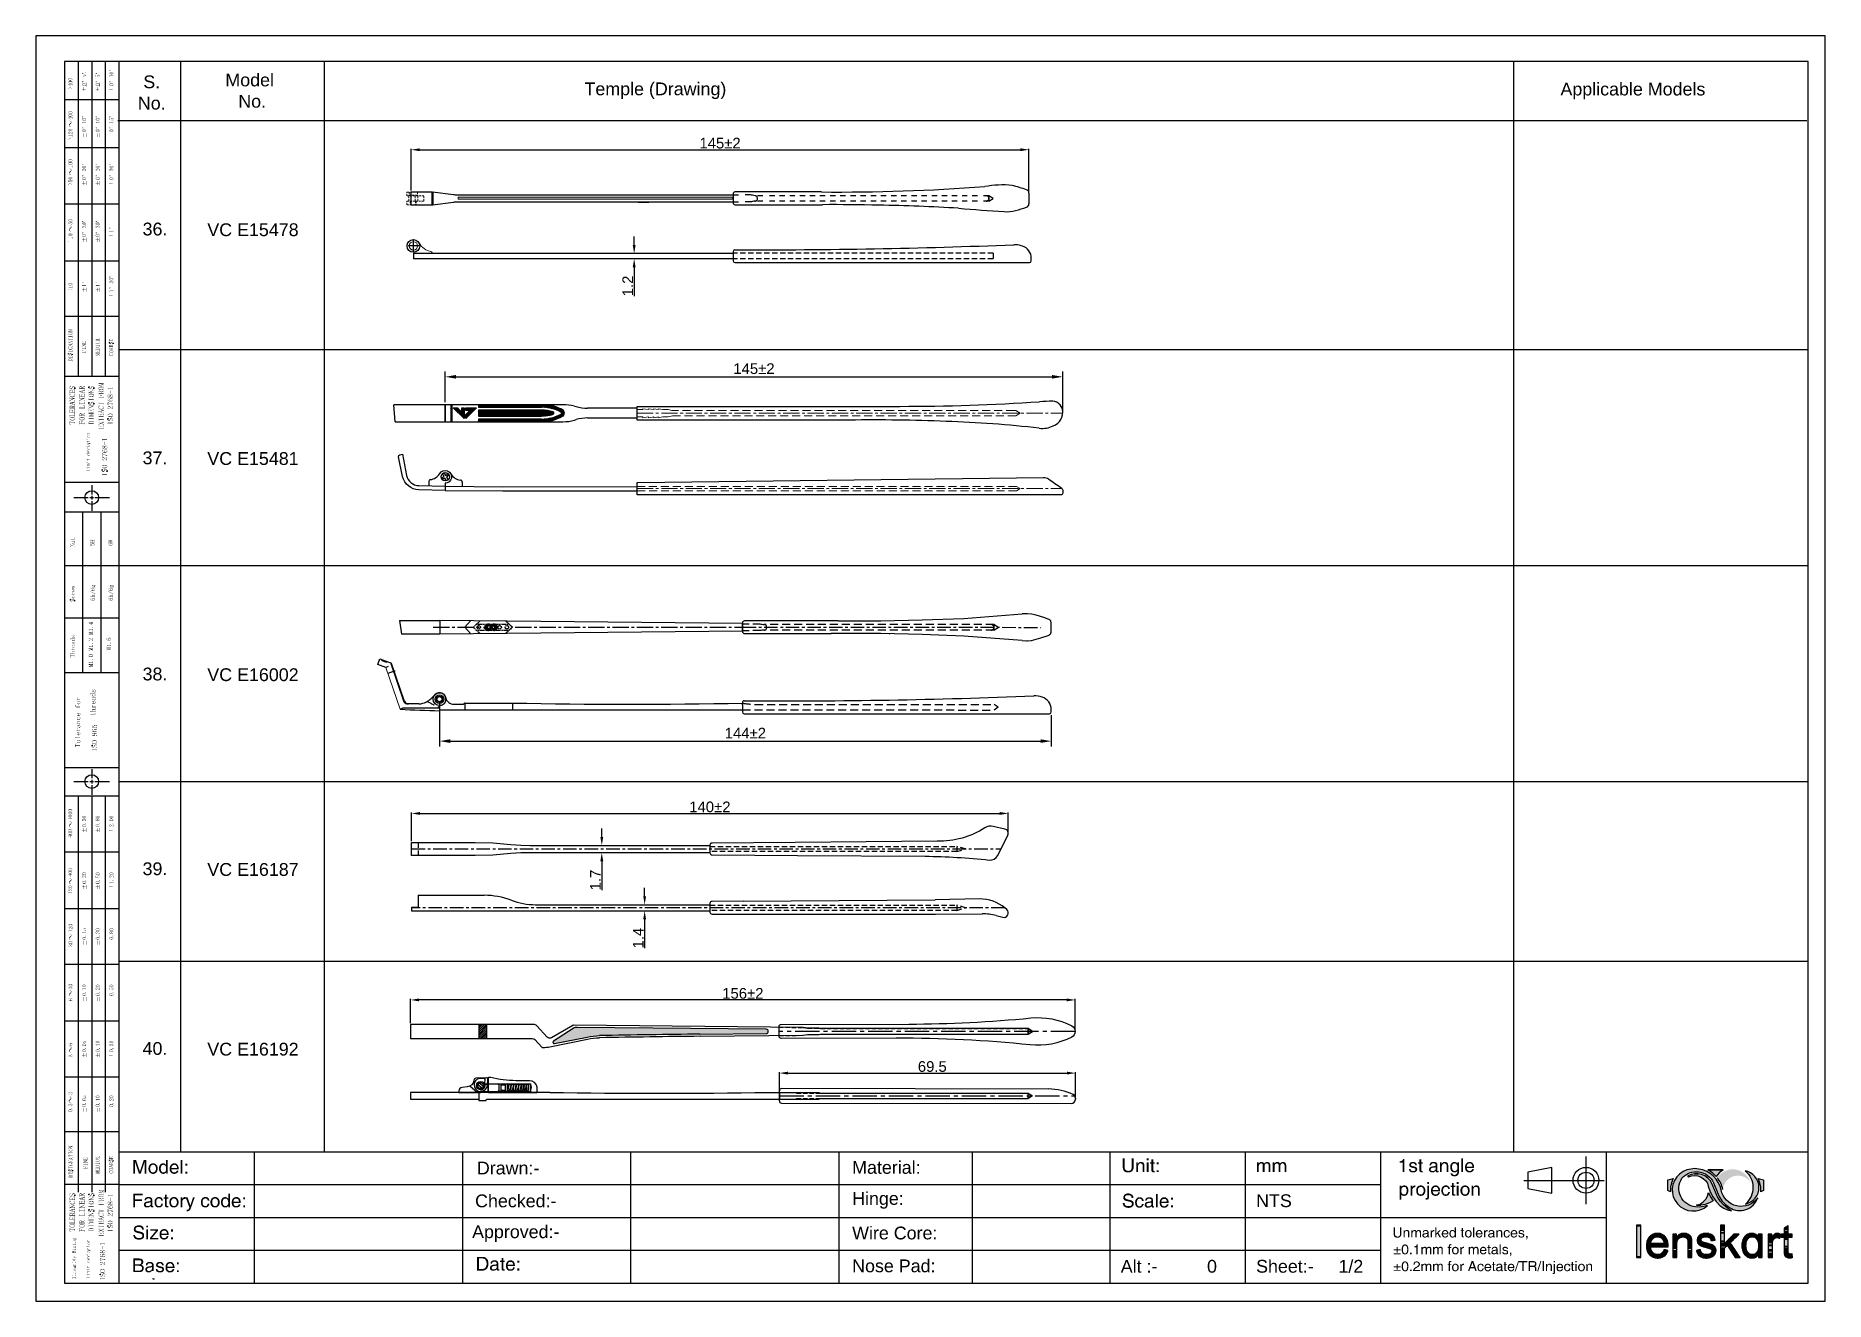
# Model space of a CAD drawing. Header units: millimetres. Extents: x 7018 to 13530, y 4187 to 5692.
# Drawn here: x 10296.1 to 10716.1, y 4951.9 to 5248.9 of the extents above; entities that cross this region are included whole.
import ezdxf

# ---------------------------------------------------------------- set-up
doc = ezdxf.new("R2010")
doc.units = ezdxf.units.MM
for name, pattern in [('CENTER', [50.8, 31.75, -6.35, 6.35, -6.35]), ('CENTER2', [28.575, 19.05, -3.175, 3.175, -3.175]), ('HIDDEN', [9.525, 6.35, -3.175]), ('HIDDEN2', [0.1875, 0.125, -0.0625])]:
    doc.linetypes.add(name, pattern=pattern)
for name, color, linetype in [('Center Line', 2, 'CENTER2'), ('Dimension', 3, 'Continuous'), ('Hidden Line', 1, 'HIDDEN2'), ('PDF_0', 7, 'Continuous'), ('PDF_Drawing', 7, 'Continuous'), ('PDF_所有虚线', 7, 'Continuous')]:
    doc.layers.add(name, color=color, linetype=linetype)
doc.styles.get("Standard").update_dxf_attribs({"font": 'arial.ttf'})
doc.styles.add('样式 1', font='romant.shx')
doc.dimstyles.new('ISO-25$0', dxfattribs={"dimtxt": 2.5, "dimasz": 2.5, "dimexe": 0.5, "dimexo": 1, "dimgap": 1, "dimtad": 0, "dimtih": 1, "dimtoh": 1, "dimdec": 1, "dimzin": 10, "dimdsep": 46, "dimlunit": 6, "dimtxsty": '样式 1', "dimcen": 0, "dimclrd": 256, "dimclre": 256, "dimclrt": 7, "dimazin": 0, "dimtfac": 1, "dimtdec": 1, "dimtofl": 0, "dimtmove": 0, "dimatfit": 0, "dimfxl": 1, "dimtolj": 1, "dimtzin": 10, "dimarcsym": 0})
doc.dimstyles.new('Standard$0', dxfattribs={"dimtxt": 2.3, "dimasz": 2, "dimexe": 1, "dimexo": 1, "dimgap": 1, "dimtad": 1, "dimdec": 1, "dimzin": 0, "dimdsep": 46, "dimtxsty": 'Standard', "dimcen": 0, "dimclrd": 4, "dimclre": 4, "dimclrt": 4, "dimadec": 1, "dimazin": 0, "dimtfac": 1, "dimtdec": 1, "dimtofl": 0, "dimtmove": 0, "dimatfit": 0, "dimfxl": 1, "dimtfillclr": 256, "dimtolj": 1, "dimtzin": 0, "dimlwd": -1, "dimlwe": -1, "dimarcsym": 1})

msp = doc.modelspace()

# ---------------------------------------------------------------- texts
at = {"attachment_point": 5}
for s, insert, char_height, width in [('S. \\PNo.', (10323.325, 5235.546), 2.9997, 34.34827), ('Model \\P No.', (10346.314, 5235.986), 2.9997, 34.34827), ('Temple (Drawing)', (10441.544, 5235.966), 2.99966, 46.92869), ('Applicable Models', (10670.978, 5235.915), 2.99966, 46.92869), ('36.', (10324.091, 5203.498), 2.9997, 34.34827), ('VC E15478', (10347.089, 5203.332), 2.9997, 34.34827), ('37.', (10324.091, 5149.795), 2.9997, 34.34827), ('VC E15481', (10347.089, 5149.63), 2.9997, 34.34827), ('38.', (10324.091, 5099.063), 2.9997, 34.34827), ('VC E16002', (10347.089, 5098.897), 2.9997, 34.34827), ('39.', (10324.091, 5053.349), 2.9997, 34.34827), ('VC E16187', (10347.089, 5053.184), 2.9997, 34.34827), ('40.', (10324.091, 5011.178), 2.9997, 34.34827), ('VC E16192', (10347.089, 5011.012), 2.9997, 34.34827), ('Drawn:-', (10406.975, 4983.111), 2.9997, 34.34827), ('\\pxql;Material:', (10504.895, 4983.255), 2.99966, 34.34827), ('Checked:-', (10408.771, 4975.393), 2.9997, 34.34827), ('\\pxql;Hinge:', (10504.895, 4975.537), 2.99966, 34.34827), ('\\pxql;NTS', (10599.712, 4975.437), 2.9997, 34.34827), ('Approved:-', (10408.771, 4967.721), 2.9997, 34.34827), ('\\pxql; Wire Core:', (10503.728, 4967.864), 2.99966, 34.34827), ('\\pxql;Nose Pad:', (10504.895, 4960.147), 2.99966, 34.34827), ('\\pxql;Alt :-          0', (10567.939, 4960.047), 2.99966, 34.34827), ('\\pxql;Sheet:-     1/2', (10599.712, 4960.047), 2.99966, 34.34827)]:
    msp.add_mtext(s, dxfattribs=dict(at, insert=insert, char_height=char_height, width=width))

# ---------------------------------------------------------------- blocks, each defined once
blk = doc.blocks.new('*D2430')
at = {"layer": 'Defpoints', "color": 0, "transparency": 16777216}
for p in [(10537.16, 5168.83), (10392.21, 5162.29), (10537.16, 5160.32)]:
    blk.add_point(p, dxfattribs=at)
at = {"layer": 'Dimension', "color": 0, "lineweight": -2, "transparency": 16777216}
for p, q in [((10392.21, 5162.91), (10392.21, 5170.08)), ((10394.71, 5168.83), (10534.66, 5168.83)), ((10537.16, 5160.94), (10537.16, 5170.08))]:
    blk.add_line(p, q, dxfattribs=at)
at = {"layer": 'Dimension', "color": 0, "transparency": 16777216}
for points in [[(10394.71, 5169.25), (10394.71, 5168.42), (10392.21, 5168.83)], [(10534.66, 5169.25), (10534.66, 5168.42), (10537.16, 5168.83)]]:
    blk.add_solid(points, dxfattribs=at)
at = {"layer": 'Dimension', "color": 0, "transparency": 16777216, "insert": (10464.68, 5170.74), "char_height": 2.5, "attachment_point": 5}
blk.add_mtext('145±2', dxfattribs=at)
blk = doc.blocks.new('*D1632')
at = {"layer": 'Defpoints', "color": 0, "transparency": 16777216}
for p in [(10390.88, 5093.17), (10534.44, 5090.06), (10534.44, 5083.33)]:
    blk.add_point(p, dxfattribs=at)
at = {"layer": 'Dimension', "color": 0, "lineweight": -2, "transparency": 16777216}
for p, q in [((10390.88, 5092.55), (10390.88, 5082.08)), ((10534.44, 5089.44), (10534.44, 5082.08)), ((10393.38, 5083.33), (10531.94, 5083.33))]:
    blk.add_line(p, q, dxfattribs=at)
at = {"layer": 'Dimension', "color": 0, "transparency": 16777216}
for points in [[(10393.38, 5083.75), (10393.38, 5082.91), (10390.88, 5083.33)], [(10531.94, 5083.75), (10531.94, 5082.91), (10534.44, 5083.33)]]:
    blk.add_solid(points, dxfattribs=at)
at = {"layer": 'Dimension', "color": 0, "transparency": 16777216, "insert": (10462.66, 5085.21), "char_height": 2.5, "attachment_point": 5}
blk.add_mtext('144±2', dxfattribs=at)
blk = doc.blocks.new('fr')
at = {"transparency": 33554559}
for points in [[(1488.16, -437.24), (1488.16, -444.82), (1489.15, -444.82), (1489.15, -437.24)], [(1498.94, -439.18), (1498.94, -439.23), (1498.72, -439.23), (1498.67, -439.27), (1498.58, -439.27), (1498.54, -439.32), (1498.45, -439.32), (1498.4, -439.36), (1498.31, -439.41), (1498.27, -439.41), (1498.22, -439.45), (1498.18, -439.45), (1498.09, -439.54), (1498.04, -439.54), (1497.95, -439.59), (1497.95, -439.63), (1497.9, -439.63), (1497.86, -439.68), (1497.86, -439.72), (1497.81, -439.72), (1497.81, -439.77), (1497.77, -439.77), (1497.77, -439.81), (1497.72, -439.86), (1497.68, -439.86), (1497.68, -439.9), (1497.63, -439.9), (1497.63, -439.95), (1497.59, -439.95), (1497.59, -439.99), (1497.54, -440.04), (1497.54, -440.08), (1497.5, -440.08), (1497.5, -439.32), (1496.69, -439.32), (1496.69, -444.82), (1497.59, -444.82), (1497.59, -441.8), (1497.63, -441.8), (1497.63, -441.26), (1497.68, -441.21), (1497.68, -441.03), (1497.72, -441.03), (1497.72, -440.85), (1497.81, -440.67), (1497.86, -440.62), (1497.86, -440.58), (1497.95, -440.49), (1497.95, -440.44), (1497.99, -440.44), (1498.04, -440.4), (1498.04, -440.35), (1498.09, -440.35), (1498.22, -440.22), (1498.27, -440.22), (1498.31, -440.17), (1498.4, -440.17), (1498.49, -440.08), (1498.58, -440.08), (1498.63, -440.04), (1498.76, -440.04), (1498.81, -439.99), (1499.35, -439.99), (1499.39, -440.04), (1499.53, -440.04), (1499.53, -440.08), (1499.62, -440.08), (1499.66, -440.13), (1499.71, -440.13), (1499.71, -440.17), (1499.8, -440.17), (1499.8, -440.22), (1499.85, -440.22), (1499.89, -440.26), (1499.89, -440.31), (1499.94, -440.31), (1499.98, -440.35), (1499.98, -440.4), (1500.07, -440.49), (1500.07, -440.53), (1500.12, -440.58), (1500.12, -440.67), (1500.21, -440.85), (1500.21, -444.82), (1501.15, -444.82), (1501.15, -440.76), (1501.11, -440.67), (1501.11, -440.49), (1501.06, -440.44), (1501.06, -440.31), (1501.02, -440.26), (1501.02, -440.17), (1500.97, -440.17), (1500.97, -440.04), (1500.93, -440.04), (1500.93, -439.99), (1500.88, -439.95), (1500.88, -439.9), (1500.84, -439.9), (1500.84, -439.86), (1500.79, -439.81), (1500.79, -439.77), (1500.75, -439.77), (1500.75, -439.72), (1500.7, -439.72), (1500.7, -439.68), (1500.66, -439.63), (1500.61, -439.63), (1500.61, -439.59), (1500.52, -439.54), (1500.48, -439.54), (1500.39, -439.45), (1500.34, -439.45), (1500.3, -439.41), (1500.25, -439.41), (1500.16, -439.36), (1500.12, -439.36), (1500.12, -439.32), (1500.03, -439.32), (1499.98, -439.27), (1499.85, -439.27), (1499.85, -439.23), (1499.57, -439.23), (1499.53, -439.18)], [(1504.04, -439.18), (1504, -439.23), (1503.77, -439.23), (1503.59, -439.32), (1503.46, -439.32), (1503.41, -439.36), (1503.37, -439.36), (1503.09, -439.5), (1503.05, -439.54), (1503, -439.54), (1502.82, -439.72), (1502.78, -439.72), (1502.78, -439.77), (1502.64, -439.9), (1502.64, -439.95), (1502.6, -439.95), (1502.6, -440.04), (1502.55, -440.04), (1502.55, -440.13), (1502.51, -440.13), (1502.51, -440.22), (1502.46, -440.22), (1502.46, -440.35), (1502.42, -440.35), (1502.42, -440.53), (1502.37, -440.53), (1502.37, -441.08), (1502.42, -441.12), (1502.42, -441.26), (1502.46, -441.26), (1502.46, -441.35), (1502.51, -441.35), (1502.51, -441.44), (1502.55, -441.44), (1502.55, -441.48), (1502.6, -441.53), (1502.6, -441.57), (1502.64, -441.57), (1502.64, -441.62), (1502.69, -441.62), (1502.69, -441.66), (1502.73, -441.66), (1502.73, -441.71), (1502.78, -441.71), (1502.78, -441.75), (1502.82, -441.75), (1502.82, -441.8), (1502.87, -441.8), (1502.87, -441.84), (1502.91, -441.84), (1502.91, -441.89), (1502.96, -441.89), (1503, -441.93), (1503.05, -441.93), (1503.05, -441.98), (1503.14, -441.98), (1503.14, -442.02), (1503.23, -442.02), (1503.32, -442.11), (1503.41, -442.11), (1503.41, -442.16), (1503.5, -442.16), (1503.55, -442.2), (1503.64, -442.2), (1503.68, -442.25), (1503.82, -442.25), (1503.86, -442.29), (1503.95, -442.29), (1504, -442.34), (1504.18, -442.34), (1504.18, -442.38), (1504.36, -442.38), (1504.36, -442.43), (1504.45, -442.43), (1504.54, -442.48), (1504.63, -442.48), (1504.67, -442.52), (1504.76, -442.52), (1504.85, -442.57), (1504.95, -442.57), (1505.04, -442.61), (1505.26, -442.66), (1505.31, -442.7), (1505.4, -442.7), (1505.4, -442.75), (1505.49, -442.75), (1505.53, -442.79), (1505.58, -442.79), (1505.58, -442.84), (1505.62, -442.84), (1505.71, -442.93), (1505.71, -442.97), (1505.76, -443.02), (1505.76, -443.06), (1505.8, -443.06), (1505.8, -443.29), (1505.85, -443.29), (1505.8, -443.33), (1505.8, -443.51), (1505.76, -443.51), (1505.76, -443.6), (1505.71, -443.65), (1505.71, -443.69), (1505.67, -443.69), (1505.67, -443.78), (1505.62, -443.78), (1505.58, -443.83), (1505.58, -443.87), (1505.53, -443.87), (1505.53, -443.92), (1505.49, -443.92), (1505.44, -443.96), (1505.4, -443.96), (1505.35, -444.01), (1505.31, -444.01), (1505.31, -444.05), (1505.22, -444.05), (1505.17, -444.1), (1504.99, -444.1), (1504.95, -444.15), (1504.13, -444.15), (1504.09, -444.1), (1503.95, -444.1), (1503.95, -444.05), (1503.82, -444.05), (1503.82, -444.01), (1503.77, -444.01), (1503.73, -443.96), (1503.68, -443.96), (1503.64, -443.92), (1503.59, -443.92), (1503.59, -443.87), (1503.55, -443.87), (1503.5, -443.83), (1503.5, -443.78), (1503.46, -443.78), (1503.46, -443.74), (1503.41, -443.74), (1503.41, -443.69), (1503.37, -443.69), (1503.37, -443.65), (1503.32, -443.6), (1503.32, -443.56), (1503.28, -443.51), (1503.28, -443.42), (1503.23, -443.42), (1503.23, -443.33), (1503.19, -443.33), (1503.19, -443.2), (1503.14, -443.15), (1503.14, -443.02), (1502.96, -443.02), (1502.91, -443.06), (1502.73, -443.06), (1502.69, -443.11), (1502.46, -443.11), (1502.37, -443.15), (1502.19, -443.15), (1502.19, -443.2), (1502.24, -443.2), (1502.24, -443.38), (1502.28, -443.38), (1502.28, -443.51), (1502.33, -443.56), (1502.33, -443.65), (1502.37, -443.69), (1502.37, -443.78), (1502.42, -443.78), (1502.42, -443.87), (1502.46, -443.87), (1502.46, -443.92), (1502.51, -443.96), (1502.51, -444.05), (1502.55, -444.05), (1502.55, -444.1), (1502.6, -444.1), (1502.6, -444.15), (1502.64, -444.15), (1502.64, -444.24), (1502.69, -444.24), (1502.78, -444.33), (1502.78, -444.37), (1502.82, -444.37), (1502.87, -444.42), (1502.87, -444.46), (1502.91, -444.46), (1502.91, -444.51), (1502.96, -444.51), (1503, -444.55), (1503.05, -444.55), (1503.09, -444.6), (1503.19, -444.64), (1503.23, -444.69), (1503.28, -444.69), (1503.41, -444.73), (1503.46, -444.78), (1504, -444.91), (1504.22, -444.91), (1504.4, -444.96), (1504.63, -444.96), (1504.81, -444.91), (1505.04, -444.91), (1505.4, -444.82), (1505.44, -444.82), (1505.58, -444.78), (1505.62, -444.73), (1505.76, -444.69), (1505.8, -444.69), (1505.89, -444.64), (1505.94, -444.6), (1506.03, -444.55), (1506.07, -444.51), (1506.12, -444.51), (1506.12, -444.46), (1506.16, -444.46), (1506.21, -444.42), (1506.21, -444.37), (1506.25, -444.37), (1506.39, -444.24), (1506.39, -444.19), (1506.43, -444.19), (1506.43, -444.15), (1506.48, -444.15), (1506.48, -444.1), (1506.52, -444.1), (1506.52, -444.01), (1506.57, -444.01), (1506.57, -443.96), (1506.62, -443.92), (1506.62, -443.87), (1506.66, -443.87), (1506.66, -443.74), (1506.71, -443.74), (1506.71, -443.6), (1506.75, -443.6), (1506.75, -443.33), (1506.8, -443.29), (1506.8, -443.06), (1506.75, -443.06), (1506.75, -442.79), (1506.71, -442.79), (1506.71, -442.66), (1506.66, -442.61), (1506.66, -442.57), (1506.62, -442.52), (1506.62, -442.48), (1506.57, -442.43), (1506.57, -442.38), (1506.52, -442.38), (1506.52, -442.34), (1506.48, -442.34), (1506.48, -442.25), (1506.43, -442.25), (1506.39, -442.2), (1506.34, -442.2), (1506.34, -442.16), (1506.3, -442.16), (1506.3, -442.11), (1506.25, -442.11), (1506.21, -442.02), (1506.12, -442.02), (1506.12, -441.98), (1506.07, -441.98), (1506.03, -441.93), (1505.98, -441.93), (1505.94, -441.89), (1505.89, -441.89), (1505.85, -441.84), (1505.76, -441.84), (1505.71, -441.8), (1505.62, -441.8), (1505.58, -441.75), (1505.49, -441.75), (1505.44, -441.71), (1505.31, -441.71), (1505.31, -441.66), (1505.17, -441.66), (1505.13, -441.62), (1504.99, -441.62), (1504.95, -441.57), (1504.85, -441.57), (1504.85, -441.53), (1504.72, -441.53), (1504.67, -441.48), (1504.49, -441.48), (1504.49, -441.44), (1504.36, -441.44), (1504.31, -441.39), (1504.22, -441.39), (1504.22, -441.35), (1504.04, -441.35), (1504.04, -441.3), (1503.86, -441.3), (1503.77, -441.26), (1503.73, -441.26), (1503.73, -441.21), (1503.64, -441.21), (1503.55, -441.12), (1503.5, -441.12), (1503.46, -441.08), (1503.46, -441.03), (1503.41, -441.03), (1503.37, -440.94), (1503.32, -440.9), (1503.32, -440.81), (1503.28, -440.81), (1503.28, -440.49), (1503.32, -440.44), (1503.32, -440.4), (1503.37, -440.35), (1503.37, -440.31), (1503.41, -440.31), (1503.46, -440.26), (1503.46, -440.22), (1503.5, -440.22), (1503.59, -440.13), (1503.64, -440.13), (1503.64, -440.08), (1503.73, -440.08), (1503.73, -440.04), (1503.86, -440.04), (1503.91, -439.99), (1504.13, -439.99), (1504.18, -439.95), (1504.72, -439.95), (1504.76, -439.99), (1504.95, -439.99), (1504.99, -440.04), (1505.08, -440.04), (1505.08, -440.08), (1505.17, -440.08), (1505.17, -440.13), (1505.22, -440.13), (1505.26, -440.17), (1505.31, -440.17), (1505.31, -440.22), (1505.35, -440.22), (1505.44, -440.31), (1505.44, -440.35), (1505.49, -440.35), (1505.49, -440.4), (1505.53, -440.44), (1505.53, -440.49), (1505.58, -440.53), (1505.58, -440.58), (1505.62, -440.62), (1505.62, -440.81), (1505.67, -440.81), (1505.67, -440.85), (1505.85, -440.85), (1505.85, -440.81), (1506.16, -440.81), (1506.21, -440.76), (1506.52, -440.76), (1506.52, -440.72), (1506.57, -440.72), (1506.57, -440.62), (1506.52, -440.62), (1506.52, -440.44), (1506.48, -440.4), (1506.48, -440.26), (1506.43, -440.26), (1506.43, -440.17), (1506.39, -440.13), (1506.39, -440.04), (1506.34, -440.04), (1506.34, -439.99), (1506.3, -439.99), (1506.3, -439.9), (1506.25, -439.9), (1506.25, -439.86), (1506.07, -439.68), (1505.98, -439.63), (1505.89, -439.54), (1505.8, -439.5), (1505.76, -439.45), (1505.71, -439.45), (1505.53, -439.36), (1505.44, -439.36), (1505.4, -439.32), (1505.31, -439.32), (1505.17, -439.27), (1505.08, -439.23), (1504.81, -439.23), (1504.76, -439.18)], [(1520.97, -439.18), (1520.92, -439.23), (1520.79, -439.23), (1520.74, -439.27), (1520.65, -439.27), (1520.65, -439.32), (1520.61, -439.32), (1520.56, -439.36), (1520.52, -439.36), (1520.52, -439.41), (1520.47, -439.41), (1520.24, -439.63), (1520.24, -439.68), (1520.2, -439.68), (1520.2, -439.72), (1520.11, -439.81), (1520.11, -439.86), (1520.06, -439.86), (1520.06, -439.9), (1520.02, -439.95), (1520.02, -439.99), (1519.97, -440.04), (1519.97, -440.08), (1519.93, -440.13), (1519.93, -439.32), (1519.07, -439.32), (1519.07, -444.82), (1520.02, -444.82), (1520.02, -441.57), (1520.06, -441.48), (1520.06, -441.17), (1520.2, -440.76), (1520.29, -440.62), (1520.34, -440.53), (1520.34, -440.49), (1520.43, -440.44), (1520.47, -440.4), (1520.52, -440.35), (1520.52, -440.31), (1520.56, -440.31), (1520.61, -440.26), (1520.65, -440.26), (1520.65, -440.22), (1520.74, -440.22), (1520.79, -440.17), (1521.01, -440.17), (1521.06, -440.13), (1521.19, -440.13), (1521.19, -440.17), (1521.42, -440.17), (1521.46, -440.22), (1521.51, -440.22), (1521.51, -440.26), (1521.6, -440.26), (1521.64, -440.31), (1521.69, -440.31), (1521.73, -440.35), (1521.78, -440.31), (1521.78, -440.22), (1521.82, -440.22), (1521.82, -440.13), (1521.87, -440.08), (1521.87, -439.99), (1521.91, -439.95), (1521.91, -439.86), (1521.96, -439.86), (1521.96, -439.77), (1522.01, -439.72), (1522.01, -439.63), (1522.05, -439.59), (1522.05, -439.45), (1521.96, -439.45), (1521.96, -439.41), (1521.91, -439.41), (1521.87, -439.36), (1521.82, -439.36), (1521.78, -439.32), (1521.69, -439.32), (1521.69, -439.27), (1521.6, -439.27), (1521.51, -439.23), (1521.33, -439.23), (1521.33, -439.18)], [(1523.72, -437.38), (1523.68, -437.42), (1523.63, -437.42), (1523.63, -437.47), (1523.58, -437.47), (1523.49, -437.51), (1523.45, -437.56), (1523.36, -437.6), (1523.31, -437.6), (1523.22, -437.69), (1523.18, -437.69), (1523.04, -437.83), (1522.95, -437.83), (1522.91, -437.87), (1522.86, -437.87), (1522.86, -437.92), (1522.82, -437.92), (1522.82, -439.32), (1522.1, -439.32), (1522.1, -440.04), (1522.82, -440.04), (1522.82, -444.01), (1522.86, -444.01), (1522.86, -444.19), (1522.91, -444.24), (1522.91, -444.33), (1522.95, -444.37), (1522.95, -444.42), (1523.04, -444.51), (1523.04, -444.55), (1523.09, -444.55), (1523.22, -444.69), (1523.4, -444.78), (1523.49, -444.78), (1523.54, -444.82), (1523.63, -444.82), (1523.68, -444.87), (1524.53, -444.87), (1524.58, -444.82), (1524.71, -444.82), (1524.76, -444.78), (1524.8, -444.78), (1524.76, -444.73), (1524.76, -444.51), (1524.71, -444.46), (1524.71, -444.24), (1524.67, -444.19), (1524.67, -443.96), (1524.58, -443.96), (1524.53, -444.01), (1524.08, -444.01), (1524.08, -443.96), (1523.95, -443.96), (1523.9, -443.92), (1523.9, -443.87), (1523.86, -443.87), (1523.86, -443.83), (1523.81, -443.83), (1523.81, -443.78), (1523.77, -443.78), (1523.77, -443.69), (1523.72, -443.69), (1523.72, -440.04), (1524.67, -440.04), (1524.67, -439.32), (1523.72, -439.32)]]:
    blk.add_hatch(color=256, dxfattribs=at).paths.add_polyline_path(points)
h = blk.add_hatch(color=256, dxfattribs=at)
h.paths.add_polyline_path([(1495.51, -441.57), (1495.51, -441.26), (1495.47, -441.26), (1495.47, -441.12), (1495.42, -441.03), (1495.42, -440.94), (1495.38, -440.9), (1495.38, -440.81), (1495.33, -440.76), (1495.33, -440.67), (1495.29, -440.62), (1495.24, -440.53), (1495.24, -440.44), (1495.2, -440.4), (1495.2, -440.35), (1495.15, -440.35), (1495.11, -440.26), (1495.11, -440.22), (1495.02, -440.13), (1495.02, -440.08), (1494.97, -440.08), (1494.97, -440.04), (1494.93, -440.04), (1494.93, -439.99), (1494.88, -439.99), (1494.88, -439.95), (1494.61, -439.68), (1494.56, -439.68), (1494.47, -439.59), (1494.43, -439.59), (1494.34, -439.5), (1494.29, -439.5), (1494.2, -439.45), (1494.16, -439.41), (1494.07, -439.36), (1493.98, -439.36), (1493.93, -439.32), (1493.84, -439.27), (1493.8, -439.27), (1493.66, -439.23), (1493.44, -439.23), (1493.3, -439.18), (1492.71, -439.18), (1492.62, -439.23), (1492.44, -439.23), (1492.31, -439.27), (1492.26, -439.27), (1492.13, -439.32), (1492.13, -439.36), (1491.99, -439.36), (1491.95, -439.41), (1491.86, -439.45), (1491.81, -439.5), (1491.72, -439.5), (1491.63, -439.59), (1491.5, -439.68), (1491.41, -439.77), (1491.36, -439.77), (1491.36, -439.81), (1491.32, -439.81), (1491.32, -439.86), (1491.27, -439.86), (1491.23, -439.9), (1491.23, -439.95), (1491.18, -439.95), (1491.18, -439.99), (1491.13, -439.99), (1491.13, -440.04), (1491.09, -440.04), (1491.09, -440.08), (1491.04, -440.13), (1491.04, -440.17), (1491, -440.17), (1491, -440.26), (1490.95, -440.26), (1490.91, -440.35), (1490.91, -440.4), (1490.86, -440.4), (1490.86, -440.44), (1490.82, -440.49), (1490.82, -440.53), (1490.77, -440.62), (1490.73, -440.67), (1490.73, -440.76), (1490.68, -440.76), (1490.68, -440.85), (1490.64, -440.9), (1490.64, -441.03), (1490.59, -441.03), (1490.59, -441.21), (1490.55, -441.26), (1490.55, -441.53), (1490.5, -441.57), (1490.5, -442.66), (1490.55, -442.79), (1490.55, -442.88), (1490.59, -442.97), (1490.59, -443.11), (1490.64, -443.15), (1490.64, -443.29), (1490.68, -443.29), (1490.68, -443.38), (1490.73, -443.42), (1490.77, -443.51), (1490.77, -443.6), (1490.82, -443.6), (1490.82, -443.69), (1490.86, -443.69), (1490.86, -443.78), (1490.91, -443.78), (1490.91, -443.83), (1491, -443.92), (1491, -443.96), (1491.04, -443.96), (1491.04, -444.01), (1491.09, -444.05), (1491.13, -444.05), (1491.13, -444.15), (1491.18, -444.15), (1491.18, -444.19), (1491.23, -444.19), (1491.23, -444.24), (1491.27, -444.24), (1491.32, -444.33), (1491.36, -444.37), (1491.45, -444.42), (1491.5, -444.46), (1491.59, -444.51), (1491.63, -444.55), (1491.72, -444.6), (1491.77, -444.6), (1491.86, -444.64), (1491.9, -444.69), (1491.99, -444.73), (1492.04, -444.73), (1492.31, -444.82), (1492.35, -444.82), (1492.62, -444.91), (1492.94, -444.91), (1492.99, -444.96), (1493.26, -444.96), (1493.3, -444.91), (1493.62, -444.91), (1493.71, -444.87), (1493.75, -444.87), (1494.02, -444.78), (1494.07, -444.78), (1494.16, -444.73), (1494.2, -444.73), (1494.29, -444.69), (1494.34, -444.64), (1494.43, -444.6), (1494.47, -444.6), (1494.56, -444.55), (1494.61, -444.51), (1494.7, -444.46), (1494.75, -444.42), (1494.84, -444.37), (1494.88, -444.33), (1494.93, -444.24), (1494.97, -444.24), (1494.97, -444.19), (1495.02, -444.19), (1495.02, -444.15), (1495.06, -444.15), (1495.06, -444.1), (1495.15, -444.01), (1495.15, -443.96), (1495.2, -443.96), (1495.2, -443.92), (1495.24, -443.87), (1495.24, -443.83), (1495.29, -443.83), (1495.29, -443.74), (1495.33, -443.69), (1495.42, -443.51), (1495.42, -443.42), (1495.47, -443.42), (1495.47, -443.29), (1495.51, -443.29), (1495.51, -443.15), (1495.38, -443.15), (1495.29, -443.11), (1495.06, -443.11), (1494.97, -443.06), (1494.66, -443.06), (1494.61, -443.02), (1494.56, -443.02), (1494.56, -443.11), (1494.52, -443.11), (1494.52, -443.2), (1494.47, -443.2), (1494.47, -443.29), (1494.43, -443.33), (1494.43, -443.38), (1494.38, -443.42), (1494.29, -443.6), (1494.25, -443.6), (1494.2, -443.69), (1494.16, -443.74), (1494.16, -443.78), (1494.11, -443.78), (1494.11, -443.83), (1494.07, -443.83), (1493.98, -443.92), (1493.93, -443.92), (1493.89, -443.96), (1493.84, -443.96), (1493.84, -444.01), (1493.8, -444.01), (1493.75, -444.05), (1493.66, -444.05), (1493.62, -444.1), (1493.53, -444.1), (1493.48, -444.15), (1492.71, -444.15), (1492.71, -444.1), (1492.58, -444.1), (1492.58, -444.05), (1492.44, -444.05), (1492.44, -444.01), (1492.35, -444.01), (1492.35, -443.96), (1492.31, -443.96), (1492.26, -443.92), (1492.22, -443.92), (1492.13, -443.83), (1492.08, -443.83), (1492.08, -443.78), (1492.04, -443.78), (1492.04, -443.74), (1491.99, -443.69), (1491.95, -443.69), (1491.86, -443.51), (1491.81, -443.51), (1491.77, -443.42), (1491.72, -443.38), (1491.72, -443.29), (1491.68, -443.29), (1491.68, -443.2), (1491.63, -443.2), (1491.63, -443.11), (1491.59, -443.11), (1491.59, -442.97), (1491.54, -442.88), (1491.54, -442.84), (1491.5, -442.79), (1491.5, -442.48), (1491.45, -442.48), (1491.45, -442.29), (1495.56, -442.29), (1495.56, -441.57)])
h.paths.add_polyline_path([(1494.56, -441.26), (1494.56, -441.53), (1491.5, -441.53), (1491.5, -441.35), (1491.54, -441.35), (1491.54, -441.12), (1491.59, -441.12), (1491.59, -441.03), (1491.63, -440.99), (1491.63, -440.9), (1491.68, -440.85), (1491.68, -440.81), (1491.72, -440.76), (1491.72, -440.72), (1491.77, -440.67), (1491.77, -440.62), (1491.81, -440.62), (1491.86, -440.53), (1491.9, -440.49), (1491.9, -440.44), (1491.99, -440.4), (1491.99, -440.35), (1492.04, -440.35), (1492.08, -440.26), (1492.13, -440.26), (1492.22, -440.17), (1492.26, -440.17), (1492.31, -440.13), (1492.35, -440.13), (1492.35, -440.08), (1492.44, -440.08), (1492.44, -440.04), (1492.53, -440.04), (1492.58, -439.99), (1492.71, -439.99), (1492.8, -439.95), (1493.35, -439.95), (1493.39, -439.99), (1493.53, -439.99), (1493.57, -440.04), (1493.66, -440.04), (1493.71, -440.08), (1493.75, -440.08), (1493.8, -440.13), (1493.84, -440.13), (1493.89, -440.17), (1493.98, -440.22), (1493.98, -440.26), (1494.02, -440.26), (1494.07, -440.35), (1494.11, -440.35), (1494.11, -440.4), (1494.16, -440.4), (1494.2, -440.44), (1494.2, -440.49), (1494.25, -440.53), (1494.29, -440.62), (1494.34, -440.62), (1494.34, -440.67), (1494.38, -440.72), (1494.38, -440.76), (1494.43, -440.81), (1494.43, -440.9), (1494.47, -440.94), (1494.47, -441.03), (1494.52, -441.12), (1494.52, -441.26)], flags=0)
h = blk.add_hatch(color=256, dxfattribs=at)
h.paths.add_polyline_path([(1510.54, -441.98), (1510.54, -441.93), (1510.5, -441.93), (1510.5, -441.84), (1510.45, -441.84), (1510.41, -441.75), (1510.36, -441.71), (1510.36, -441.66), (1510.32, -441.66), (1510.32, -441.57), (1510.27, -441.57), (1510.27, -441.53), (1510.23, -441.48), (1510.23, -441.44), (1510.18, -441.44), (1510.18, -441.39), (1510.14, -441.35), (1510.14, -441.3), (1510.18, -441.3), (1510.63, -440.85), (1510.68, -440.85), (1510.68, -440.81), (1510.72, -440.81), (1510.72, -440.76), (1510.77, -440.76), (1510.81, -440.72), (1510.86, -440.62), (1510.9, -440.58), (1510.99, -440.53), (1510.99, -440.49), (1511.08, -440.44), (1511.08, -440.4), (1511.13, -440.35), (1511.17, -440.35), (1511.17, -440.31), (1511.22, -440.26), (1511.26, -440.26), (1511.26, -440.22), (1511.31, -440.22), (1511.35, -440.17), (1511.35, -440.13), (1511.4, -440.13), (1511.4, -440.08), (1511.44, -440.08), (1511.49, -440.04), (1511.49, -439.99), (1511.53, -439.99), (1511.53, -439.95), (1511.58, -439.95), (1511.58, -439.9), (1511.62, -439.9), (1511.94, -439.59), (1511.99, -439.54), (1512.03, -439.54), (1512.03, -439.5), (1512.08, -439.5), (1512.08, -439.45), (1512.12, -439.41), (1512.17, -439.41), (1512.17, -439.36), (1512.21, -439.36), (1512.21, -439.32), (1510.99, -439.32), (1510.99, -439.36), (1510.95, -439.41), (1510.9, -439.41), (1510.9, -439.45), (1510.86, -439.45), (1510.86, -439.5), (1510.81, -439.5), (1510.81, -439.54), (1510.72, -439.63), (1510.68, -439.63), (1510.68, -439.68), (1510.63, -439.68), (1510.63, -439.72), (1510.45, -439.9), (1510.41, -439.9), (1510.41, -439.95), (1510.36, -439.95), (1510.36, -439.99), (1510.14, -440.22), (1510.14, -440.26), (1510.09, -440.26), (1509.95, -440.4), (1509.95, -440.44), (1509.86, -440.49), (1509.86, -440.53), (1509.82, -440.53), (1509.73, -440.62), (1509.68, -440.72), (1509.59, -440.76), (1509.59, -440.81), (1509.55, -440.81), (1509.55, -440.85), (1509.5, -440.85), (1509.28, -441.08), (1509.28, -441.12), (1509.23, -441.12), (1509.23, -441.17), (1509.19, -441.17), (1509.19, -441.21), (1509.14, -441.21), (1509.1, -441.26), (1509.1, -441.3), (1509.05, -441.3), (1509.05, -441.35), (1509.01, -441.35), (1509.01, -441.39), (1508.96, -441.39), (1508.96, -441.44), (1508.92, -441.44), (1508.92, -441.48), (1508.87, -441.48), (1508.87, -441.53), (1508.83, -441.53), (1508.83, -437.24), (1507.88, -437.24), (1507.88, -444.82), (1508.83, -444.82), (1508.83, -442.61), (1508.87, -442.61), (1508.87, -442.57), (1508.96, -442.48), (1509.05, -442.43), (1509.05, -442.38), (1509.14, -442.29), (1509.28, -442.2), (1509.46, -442.02), (1509.5, -442.02), (1509.55, -442.07), (1509.55, -442.11), (1509.59, -442.16), (1509.59, -442.2), (1509.64, -442.2), (1509.64, -442.25), (1509.68, -442.29), (1509.68, -442.34), (1509.73, -442.34), (1509.73, -442.38), (1509.77, -442.43), (1509.82, -442.52), (1509.82, -442.57), (1509.86, -442.57), (1509.86, -442.61), (1509.91, -442.66), (1509.91, -442.7), (1510, -442.79), (1510.05, -442.88), (1510.09, -442.93), (1510.09, -442.97), (1510.18, -443.06), (1510.18, -443.11), (1510.27, -443.2), (1510.27, -443.24), (1510.32, -443.29), (1510.36, -443.33), (1510.36, -443.38), (1510.41, -443.38), (1510.41, -443.42), (1510.45, -443.51), (1510.5, -443.51), (1510.5, -443.56), (1510.54, -443.6), (1510.54, -443.65), (1510.59, -443.69), (1510.59, -443.74), (1510.63, -443.74), (1510.63, -443.78), (1510.68, -443.83), (1510.68, -443.87), (1510.72, -443.87), (1510.72, -443.92), (1510.77, -443.96), (1510.77, -444.01), (1510.81, -444.01), (1510.81, -444.1), (1510.86, -444.1), (1510.86, -444.15), (1510.9, -444.15), (1510.9, -444.24), (1510.95, -444.24), (1510.95, -444.28), (1510.99, -444.33), (1510.99, -444.37), (1511.04, -444.37), (1511.04, -444.42), (1511.08, -444.46), (1511.08, -444.51), (1511.13, -444.51), (1511.13, -444.6), (1511.17, -444.6), (1511.17, -444.64), (1511.22, -444.64), (1511.22, -444.73), (1511.26, -444.73), (1511.26, -444.78), (1511.31, -444.78), (1511.31, -444.82), (1512.44, -444.82), (1512.44, -444.78), (1512.39, -444.73), (1512.39, -444.69), (1512.35, -444.69), (1512.35, -444.64), (1512.3, -444.64), (1512.3, -444.6), (1512.26, -444.55), (1512.26, -444.51), (1512.21, -444.46), (1512.21, -444.42), (1512.17, -444.37), (1512.12, -444.37), (1512.12, -444.28), (1512.08, -444.28), (1512.08, -444.24), (1512.03, -444.19), (1512.03, -444.15), (1511.99, -444.15), (1511.99, -444.1), (1511.94, -444.05), (1511.94, -444.01), (1511.9, -444.01), (1511.9, -443.96), (1511.85, -443.92), (1511.85, -443.87), (1511.81, -443.87), (1511.81, -443.83), (1511.76, -443.78), (1511.76, -443.74), (1511.71, -443.74), (1511.71, -443.69), (1511.67, -443.65), (1511.67, -443.6), (1511.58, -443.51), (1511.53, -443.42), (1511.49, -443.42), (1511.49, -443.33), (1511.4, -443.24), (1511.4, -443.2), (1511.35, -443.15), (1511.31, -443.15), (1511.31, -443.06), (1511.17, -442.93), (1511.17, -442.88), (1511.13, -442.79), (1511.08, -442.79), (1511.08, -442.75), (1510.95, -442.61), (1510.95, -442.52), (1510.9, -442.52), (1510.86, -442.43), (1510.81, -442.38), (1510.81, -442.34), (1510.77, -442.34), (1510.77, -442.25), (1510.72, -442.2), (1510.68, -442.2), (1510.68, -442.11), (1510.59, -442.02), (1510.59, -441.98)])
h.paths.add_polyline_path([(1509.05, -441.71), (1508.96, -441.66), (1509.01, -441.66)], flags=0)
h.paths.add_polyline_path([(1509.41, -441.98), (1509.37, -441.93), (1509.41, -441.93)], flags=0)
h = blk.add_hatch(color=256, dxfattribs=at)
h.paths.add_polyline_path([(1513.25, -443.65), (1513.25, -443.74), (1513.29, -443.74), (1513.29, -443.83), (1513.34, -443.83), (1513.34, -443.87), (1513.38, -443.92), (1513.38, -443.96), (1513.48, -444.05), (1513.48, -444.1), (1513.52, -444.1), (1513.52, -444.15), (1513.57, -444.15), (1513.57, -444.19), (1513.61, -444.19), (1513.61, -444.24), (1513.66, -444.24), (1513.66, -444.28), (1513.7, -444.28), (1513.7, -444.33), (1513.75, -444.37), (1513.79, -444.37), (1513.93, -444.51), (1513.97, -444.51), (1514.06, -444.6), (1514.11, -444.6), (1514.11, -444.64), (1514.2, -444.64), (1514.29, -444.73), (1514.38, -444.73), (1514.38, -444.78), (1514.51, -444.78), (1514.51, -444.82), (1514.6, -444.82), (1514.65, -444.87), (1514.78, -444.87), (1514.87, -444.91), (1515.19, -444.91), (1515.24, -444.96), (1515.33, -444.91), (1515.6, -444.91), (1515.69, -444.87), (1515.82, -444.87), (1515.87, -444.82), (1515.96, -444.82), (1515.96, -444.78), (1516.05, -444.78), (1516.09, -444.73), (1516.14, -444.73), (1516.18, -444.69), (1516.23, -444.69), (1516.23, -444.64), (1516.32, -444.64), (1516.32, -444.6), (1516.36, -444.6), (1516.41, -444.55), (1516.41, -444.51), (1516.45, -444.51), (1516.63, -444.33), (1516.63, -444.28), (1516.68, -444.28), (1516.68, -444.24), (1516.72, -444.24), (1516.72, -444.15), (1516.77, -444.15), (1516.77, -444.82), (1517.63, -444.82), (1517.63, -439.32), (1516.72, -439.32), (1516.72, -439.9), (1516.68, -439.9), (1516.68, -439.86), (1516.63, -439.86), (1516.63, -439.81), (1516.59, -439.81), (1516.59, -439.77), (1516.54, -439.72), (1516.5, -439.72), (1516.5, -439.68), (1516.45, -439.68), (1516.45, -439.63), (1516.41, -439.63), (1516.41, -439.59), (1516.36, -439.59), (1516.32, -439.54), (1516.27, -439.54), (1516.27, -439.5), (1516.23, -439.5), (1516.23, -439.45), (1516.18, -439.45), (1516.14, -439.41), (1516.09, -439.41), (1516.05, -439.36), (1515.96, -439.36), (1515.96, -439.32), (1515.87, -439.32), (1515.87, -439.27), (1515.73, -439.27), (1515.64, -439.23), (1515.51, -439.23), (1515.46, -439.18), (1514.87, -439.18), (1514.83, -439.23), (1514.69, -439.23), (1514.6, -439.27), (1514.47, -439.27), (1514.47, -439.32), (1514.33, -439.32), (1514.33, -439.36), (1514.29, -439.36), (1514.24, -439.41), (1514.15, -439.41), (1514.15, -439.45), (1514.06, -439.45), (1514.06, -439.5), (1514.02, -439.5), (1513.97, -439.54), (1513.93, -439.54), (1513.93, -439.59), (1513.88, -439.59), (1513.79, -439.68), (1513.75, -439.68), (1513.75, -439.72), (1513.7, -439.72), (1513.7, -439.77), (1513.57, -439.9), (1513.52, -439.9), (1513.52, -439.95), (1513.43, -440.04), (1513.43, -440.08), (1513.38, -440.13), (1513.38, -440.17), (1513.25, -440.31), (1513.25, -440.35), (1513.2, -440.4), (1513.2, -440.49), (1513.16, -440.49), (1513.16, -440.58), (1513.11, -440.62), (1513.11, -440.72), (1513.07, -440.76), (1513.07, -440.85), (1513.02, -440.85), (1513.02, -440.94), (1512.98, -440.99), (1512.98, -441.17), (1512.93, -441.21), (1512.93, -441.44), (1512.89, -441.44), (1512.89, -442.61), (1512.93, -442.66), (1512.93, -442.79), (1512.98, -442.88), (1512.98, -443.02), (1513.02, -443.06), (1513.02, -443.15), (1513.07, -443.2), (1513.07, -443.29), (1513.11, -443.33), (1513.11, -443.42), (1513.16, -443.51), (1513.2, -443.56), (1513.2, -443.65)])
h.paths.add_polyline_path([(1514.33, -443.74), (1514.33, -443.69), (1514.29, -443.65), (1514.29, -443.6), (1514.2, -443.51), (1514.15, -443.42), (1514.11, -443.38), (1514.11, -443.33), (1514.06, -443.29), (1514.06, -443.2), (1513.97, -443.11), (1513.97, -443.02), (1513.93, -442.97), (1513.93, -442.79), (1513.88, -442.79), (1513.88, -442.66), (1513.84, -442.61), (1513.84, -442.2), (1513.79, -442.16), (1513.79, -441.89), (1513.84, -441.89), (1513.84, -441.48), (1513.88, -441.44), (1513.88, -441.26), (1513.93, -441.21), (1513.93, -441.08), (1513.97, -441.03), (1513.97, -440.99), (1514.02, -440.94), (1514.02, -440.85), (1514.06, -440.85), (1514.06, -440.76), (1514.11, -440.76), (1514.11, -440.72), (1514.15, -440.62), (1514.15, -440.58), (1514.2, -440.53), (1514.24, -440.53), (1514.24, -440.49), (1514.29, -440.44), (1514.29, -440.4), (1514.33, -440.35), (1514.38, -440.35), (1514.38, -440.31), (1514.42, -440.26), (1514.47, -440.26), (1514.47, -440.22), (1514.51, -440.22), (1514.65, -440.08), (1514.69, -440.08), (1514.87, -439.99), (1514.96, -439.99), (1515.01, -439.95), (1515.55, -439.95), (1515.64, -439.99), (1515.73, -439.99), (1515.82, -440.04), (1515.87, -440.08), (1515.91, -440.08), (1515.96, -440.13), (1516, -440.13), (1516, -440.17), (1516.09, -440.22), (1516.14, -440.22), (1516.14, -440.26), (1516.23, -440.31), (1516.23, -440.35), (1516.27, -440.35), (1516.32, -440.4), (1516.32, -440.44), (1516.36, -440.49), (1516.36, -440.53), (1516.45, -440.62), (1516.5, -440.72), (1516.5, -440.76), (1516.54, -440.81), (1516.54, -440.85), (1516.59, -440.85), (1516.59, -440.94), (1516.63, -440.99), (1516.63, -441.03), (1516.68, -441.08), (1516.68, -441.21), (1516.72, -441.26), (1516.72, -441.44), (1516.77, -441.44), (1516.77, -441.71), (1516.81, -441.75), (1516.81, -442.43), (1516.77, -442.52), (1516.77, -442.75), (1516.72, -442.79), (1516.72, -442.93), (1516.68, -442.97), (1516.68, -443.11), (1516.63, -443.15), (1516.63, -443.2), (1516.59, -443.24), (1516.59, -443.29), (1516.54, -443.33), (1516.54, -443.42), (1516.5, -443.42), (1516.45, -443.51), (1516.45, -443.56), (1516.41, -443.6), (1516.41, -443.65), (1516.36, -443.65), (1516.36, -443.69), (1516.32, -443.69), (1516.32, -443.74), (1516.27, -443.74), (1516.27, -443.78), (1516.23, -443.83), (1516.18, -443.83), (1516.18, -443.87), (1516.14, -443.87), (1516.14, -443.92), (1516.09, -443.92), (1516, -444.01), (1515.91, -444.01), (1515.91, -444.05), (1515.82, -444.05), (1515.78, -444.1), (1515.64, -444.1), (1515.64, -444.15), (1514.96, -444.15), (1514.96, -444.1), (1514.83, -444.1), (1514.83, -444.05), (1514.74, -444.05), (1514.74, -444.01), (1514.65, -444.01), (1514.65, -443.96), (1514.6, -443.96), (1514.51, -443.87), (1514.47, -443.87), (1514.47, -443.83), (1514.42, -443.83), (1514.38, -443.78), (1514.38, -443.74)], flags=0)
for points in [[(1488.2, -437.24), (1488.16, -437.24)], [(1489.15, -437.24), (1488.16, -437.24)], [(1489.15, -437.24), (1488.16, -437.24)], [(1489.15, -437.24), (1488.16, -437.24)], [(1489.15, -437.24), (1488.16, -437.24)], [(1489.15, -437.24), (1488.16, -437.24)], [(1489.15, -437.24), (1488.16, -437.24)], [(1489.15, -437.24), (1488.16, -437.24)], [(1489.15, -437.24), (1488.16, -437.24)], [(1489.15, -437.24), (1488.16, -437.24)], [(1489.15, -437.24), (1488.16, -437.24)], [(1489.15, -437.24), (1488.16, -437.24)], [(1489.15, -437.24), (1488.16, -437.24)], [(1489.15, -437.24), (1488.16, -437.24)], [(1489.15, -437.24), (1488.16, -437.24)], [(1489.15, -444.82), (1489.15, -437.24), (1488.16, -437.24), (1488.16, -444.82)], [(1489.15, -437.28), (1488.16, -437.28)], [(1489.15, -437.28), (1488.16, -437.28)], [(1489.15, -437.38), (1488.16, -437.38)], [(1489.15, -437.38), (1488.16, -437.38)], [(1488.25, -437.24), (1488.2, -437.24)], [(1488.29, -437.24), (1488.25, -437.24)], [(1488.34, -437.24), (1488.29, -437.24)], [(1488.43, -437.24), (1488.34, -437.24)], [(1488.56, -437.24), (1488.43, -437.24)], [(1488.79, -437.24), (1488.56, -437.24)], [(1488.88, -437.24), (1488.79, -437.24)], [(1488.97, -437.24), (1488.88, -437.24)], [(1489.01, -437.24), (1488.97, -437.24)], [(1489.06, -437.24), (1489.01, -437.24)], [(1489.1, -437.24), (1489.06, -437.24)], [(1489.15, -437.24), (1489.1, -437.24)], [(1491.23, -439.95), (1491.18, -439.95), (1491.18, -439.99), (1491.13, -439.99), (1491.13, -440.04), (1491.09, -440.08), (1491.04, -440.17), (1490.91, -440.35), (1490.82, -440.53), (1490.77, -440.62), (1490.73, -440.72), (1490.68, -440.85), (1490.64, -440.94), (1490.59, -441.03), (1490.59, -441.17), (1490.55, -441.26), (1490.55, -441.53), (1490.5, -441.57), (1490.5, -441.62), (1490.82, -441.62), (1491.04, -441.57), (1491.23, -441.57), (1491.32, -441.53), (1491.5, -441.53), (1491.5, -441.39), (1491.54, -441.35), (1491.54, -441.17), (1491.59, -441.03), (1491.63, -440.9), (1491.72, -440.76), (1491.81, -440.62), (1491.9, -440.49), (1491.99, -440.35), (1492.13, -440.26), (1492.22, -440.17), (1492.31, -440.13), (1492.35, -440.08), (1492.44, -440.08), (1492.49, -440.04), (1492.58, -439.99), (1492.71, -439.99), (1492.8, -439.95), (1493.08, -439.95)], [(1491.63, -440.94), (1490.64, -440.94)], [(1491.63, -440.94), (1490.64, -440.94)], [(1490.73, -440.76), (1490.68, -440.76), (1491.72, -440.76)], [(1491.68, -440.85), (1490.68, -440.85)], [(1491.68, -440.85), (1490.68, -440.85)], [(1491.77, -440.67), (1490.73, -440.67)], [(1491.77, -440.67), (1490.73, -440.67)], [(1491.72, -440.76), (1490.73, -440.76)], [(1491.81, -440.62), (1490.77, -440.62)], [(1491.81, -440.62), (1490.77, -440.62)], [(1491.77, -440.62), (1490.77, -440.62)], [(1490.77, -440.62), (1491.81, -440.62), (1491.77, -440.62)], [(1491.86, -440.53), (1490.82, -440.53)], [(1491.86, -440.53), (1490.82, -440.53)], [(1491.86, -440.53), (1490.82, -440.53)], [(1491.86, -440.53), (1490.82, -440.53)], [(1490.91, -440.4), (1490.86, -440.4), (1491.99, -440.4)], [(1491.99, -440.35), (1490.91, -440.35)], [(1490.91, -440.35), (1492.04, -440.35), (1491.99, -440.35)], [(1491.99, -440.35), (1490.91, -440.35)], [(1491.99, -440.35), (1490.91, -440.35)], [(1491.99, -440.4), (1490.91, -440.4)], [(1491, -440.26), (1490.95, -440.26), (1492.13, -440.26)], [(1492.08, -440.26), (1490.95, -440.26)], [(1490.95, -440.26), (1492.13, -440.26), (1492.08, -440.26)], [(1491.04, -440.17), (1491, -440.17), (1492.22, -440.17)], [(1492.22, -440.17), (1491, -440.17)], [(1492.22, -440.17), (1491, -440.17)], [(1492.13, -440.26), (1491, -440.26)], [(1492.31, -440.13), (1491.04, -440.13)], [(1491.04, -440.13), (1492.35, -440.13), (1492.31, -440.13)], [(1492.31, -440.13), (1491.04, -440.13)], [(1492.31, -440.13), (1491.04, -440.13)], [(1491.04, -440.17), (1492.26, -440.17), (1492.22, -440.17)], [(1491.13, -440.04), (1491.09, -440.04), (1492.44, -440.04)], [(1492.4, -440.08), (1491.09, -440.08)], [(1491.09, -440.08), (1492.44, -440.08), (1492.4, -440.08)], [(1492.4, -440.08), (1491.09, -440.08)], [(1492.4, -440.08), (1491.09, -440.08)], [(1492.35, -440.08), (1491.09, -440.08)], [(1491.09, -440.08), (1492.4, -440.08), (1492.35, -440.08)], [(1491.18, -439.99), (1491.13, -439.99), (1492.67, -439.99)], [(1492.62, -439.99), (1491.13, -439.99)], [(1491.13, -439.99), (1492.67, -439.99), (1492.62, -439.99)], [(1492.62, -439.99), (1491.13, -439.99)], [(1492.62, -439.99), (1491.13, -439.99)], [(1492.62, -439.99), (1491.13, -439.99)], [(1492.62, -439.99), (1491.13, -439.99)], [(1492.58, -439.99), (1491.13, -439.99)], [(1491.13, -439.99), (1492.62, -439.99), (1492.58, -439.99)], [(1492.58, -439.99), (1491.13, -439.99)], [(1492.58, -439.99), (1491.13, -439.99)], [(1492.58, -439.99), (1491.13, -439.99)], [(1492.58, -439.99), (1491.13, -439.99)], [(1492.58, -439.99), (1491.13, -439.99)], [(1492.58, -439.99), (1491.13, -439.99)], [(1492.58, -439.99), (1491.13, -439.99)], [(1492.58, -439.99), (1491.13, -439.99)], [(1492.53, -440.04), (1491.13, -440.04)], [(1492.53, -440.04), (1491.13, -440.04)], [(1492.49, -440.04), (1491.13, -440.04)], [(1491.13, -440.04), (1492.53, -440.04), (1492.49, -440.04)], [(1491.13, -440.04), (1492.49, -440.04), (1492.44, -440.04)], [(1491.23, -439.95), (1491.18, -439.95), (1493.03, -439.95)], [(1493.03, -439.95), (1491.18, -439.95)], [(1493.03, -439.95), (1491.18, -439.95)], [(1492.99, -439.95), (1491.18, -439.95)], [(1491.18, -439.95), (1493.03, -439.95), (1492.99, -439.95)], [(1492.99, -439.95), (1491.18, -439.95)], [(1492.99, -439.95), (1491.18, -439.95)], [(1492.94, -439.95), (1491.18, -439.95)], [(1491.18, -439.95), (1492.99, -439.95), (1492.94, -439.95)], [(1492.89, -439.95), (1491.18, -439.95)], [(1491.18, -439.95), (1492.94, -439.95), (1492.89, -439.95)], [(1492.89, -439.95), (1491.18, -439.95)], [(1492.89, -439.95), (1491.18, -439.95)], [(1492.89, -439.95), (1491.18, -439.95)], [(1492.89, -439.95), (1491.18, -439.95)], [(1492.85, -439.95), (1491.18, -439.95)], [(1491.18, -439.95), (1492.89, -439.95), (1492.85, -439.95)], [(1492.85, -439.95), (1491.18, -439.95)], [(1492.85, -439.95), (1491.18, -439.95)], [(1492.85, -439.95), (1491.18, -439.95)], [(1492.85, -439.95), (1491.18, -439.95)], [(1492.85, -439.95), (1491.18, -439.95)], [(1492.85, -439.95), (1491.18, -439.95)], [(1492.85, -439.95), (1491.18, -439.95)], [(1492.85, -439.95), (1491.18, -439.95)], [(1492.85, -439.95), (1491.18, -439.95)], [(1492.85, -439.95), (1491.18, -439.95)], [(1492.85, -439.95), (1491.18, -439.95)], [(1492.85, -439.95), (1491.18, -439.95)], [(1492.8, -439.95), (1491.18, -439.95)], [(1491.18, -439.95), (1492.85, -439.95), (1492.8, -439.95)], [(1492.71, -439.99), (1491.18, -439.99)], [(1492.71, -439.99), (1491.18, -439.99)], [(1492.71, -439.99), (1491.18, -439.99)], [(1492.71, -439.99), (1491.18, -439.99)], [(1492.67, -439.99), (1491.18, -439.99)], [(1491.18, -439.99), (1492.71, -439.99), (1492.67, -439.99)], [(1492.67, -439.99), (1491.18, -439.99)], [(1494.88, -439.95), (1491.23, -439.95)], [(1494.88, -439.95), (1491.23, -439.95)], [(1494.88, -439.95), (1491.23, -439.95)], [(1494.88, -439.95), (1491.23, -439.95)], [(1494.88, -439.95), (1491.23, -439.95)], [(1494.88, -439.95), (1491.23, -439.95)], [(1494.88, -439.95), (1491.23, -439.95)], [(1494.88, -439.95), (1491.23, -439.95)], [(1491.27, -439.95), (1491.23, -439.95)], [(1491.27, -439.95), (1491.23, -439.95)], [(1493.08, -439.95), (1491.23, -439.95)], [(1493.08, -439.95), (1491.23, -439.95)], [(1493.08, -439.95), (1491.23, -439.95)], [(1493.08, -439.95), (1491.23, -439.95)], [(1493.08, -439.95), (1491.23, -439.95)], [(1493.08, -439.95), (1491.23, -439.95)], [(1491.23, -439.95), (1493.08, -439.95), (1493.03, -439.95)], [(1491.32, -439.86), (1491.27, -439.86), (1494.79, -439.86)], [(1491.32, -439.95), (1491.27, -439.95)], [(1491.32, -439.95), (1491.27, -439.95)], [(1491.36, -439.81), (1491.32, -439.81), (1494.75, -439.81)], [(1494.75, -439.81), (1491.32, -439.81)], [(1494.75, -439.81), (1491.32, -439.81)], [(1494.79, -439.86), (1491.32, -439.86)], [(1491.36, -439.95), (1491.32, -439.95)], [(1491.41, -439.95), (1491.32, -439.95)], [(1491.41, -439.77), (1491.36, -439.77), (1494.7, -439.77)], [(1494.75, -439.81), (1491.36, -439.81)], [(1494.75, -439.81), (1491.36, -439.81)], [(1494.75, -439.81), (1491.36, -439.81)], [(1494.75, -439.81), (1491.36, -439.81)], [(1494.75, -439.81), (1491.36, -439.81)], [(1494.75, -439.81), (1491.36, -439.81)], [(1494.75, -439.81), (1491.36, -439.81)], [(1491.41, -439.95), (1491.36, -439.95)], [(1494.7, -439.77), (1491.41, -439.77)], [(1491.5, -439.95), (1491.41, -439.95)], [(1491.5, -439.95), (1491.41, -439.95)], [(1494.61, -439.68), (1491.5, -439.68)], [(1491.5, -439.68), (1494.61, -439.68)], [(1491.59, -439.95), (1491.5, -439.95)], [(1491.59, -439.95), (1491.5, -439.95)], [(1491.68, -439.95), (1491.59, -439.95)], [(1491.63, -439.95), (1491.59, -439.95)], [(1494.47, -439.59), (1491.63, -439.59)], [(1491.63, -439.59), (1494.47, -439.59)], [(1491.72, -439.95), (1491.63, -439.95)], [(1491.77, -439.95), (1491.68, -439.95)], [(1491.81, -439.5), (1491.72, -439.5), (1494.34, -439.5)], [(1491.9, -439.95), (1491.72, -439.95)], [(1491.99, -439.95), (1491.77, -439.95)], [(1491.81, -439.5), (1494.34, -439.5)], [(1492.31, -439.95), (1491.9, -439.95)], [(1492.13, -439.36), (1491.99, -439.36), (1494.07, -439.36)], [(1492.22, -439.95), (1491.99, -439.95)], [(1492.13, -439.36), (1494.07, -439.36)], [(1492.44, -439.95), (1492.22, -439.95)], [(1492.31, -439.27), (1492.26, -439.27), (1493.84, -439.27)], [(1492.31, -439.27), (1493.84, -439.27)], [(1492.49, -439.95), (1492.31, -439.95)], [(1492.53, -439.23), (1492.44, -439.23), (1493.66, -439.23)], [(1493.66, -439.23), (1492.44, -439.23)], [(1493.66, -439.23), (1492.44, -439.23)], [(1492.53, -439.95), (1492.44, -439.95)], [(1492.58, -439.95), (1492.49, -439.95)], [(1492.58, -439.23), (1492.53, -439.23), (1493.57, -439.23)], [(1492.53, -439.23), (1493.66, -439.23)], [(1492.67, -439.95), (1492.53, -439.95)], [(1492.62, -439.23), (1492.58, -439.23), (1493.48, -439.23)], [(1493.53, -439.23), (1492.58, -439.23)], [(1492.58, -439.23), (1493.53, -439.23)], [(1493.53, -439.23), (1492.58, -439.23)], [(1493.53, -439.23), (1492.58, -439.23)], [(1492.58, -439.23), (1493.57, -439.23)], [(1492.67, -439.95), (1492.58, -439.95)], [(1493.48, -439.23), (1492.62, -439.23)], [(1492.62, -439.23), (1493.48, -439.23)], [(1493.48, -439.23), (1492.62, -439.23)], [(1493.48, -439.23), (1492.62, -439.23)], [(1493.48, -439.23), (1492.62, -439.23)], [(1493.48, -439.23), (1492.62, -439.23)], [(1493.48, -439.23), (1492.62, -439.23)], [(1493.48, -439.23), (1492.62, -439.23)], [(1493.48, -439.23), (1492.62, -439.23)], [(1493.48, -439.23), (1492.62, -439.23)], [(1493.48, -439.23), (1492.62, -439.23)], [(1493.48, -439.23), (1492.62, -439.23)], [(1493.48, -439.23), (1492.62, -439.23)], [(1492.76, -439.95), (1492.67, -439.95)], [(1492.76, -439.95), (1492.67, -439.95)], [(1492.76, -439.18), (1492.71, -439.18), (1493.26, -439.18)], [(1493.26, -439.18), (1492.71, -439.18)], [(1493.26, -439.18), (1492.71, -439.18)], [(1493.26, -439.18), (1492.71, -439.18)], [(1493.26, -439.18), (1492.71, -439.18)], [(1493.26, -439.18), (1492.71, -439.18)], [(1493.26, -439.18), (1492.71, -439.18)], [(1493.26, -439.18), (1492.71, -439.18)], [(1493.26, -439.18), (1492.71, -439.18)], [(1493.3, -439.18), (1492.71, -439.18)], [(1492.71, -439.18), (1493.3, -439.18)], [(1493.3, -439.18), (1492.71, -439.18)], [(1493.3, -439.18), (1492.71, -439.18)], [(1493.3, -439.18), (1492.71, -439.18)], [(1493.3, -439.18), (1492.71, -439.18)], [(1492.85, -439.18), (1492.76, -439.18), (1493.21, -439.18)], [(1492.76, -439.18), (1493.26, -439.18)], [(1492.85, -439.95), (1492.76, -439.95)], [(1492.85, -439.95), (1492.76, -439.95)], [(1492.89, -439.18), (1492.85, -439.18), (1493.12, -439.18)], [(1492.85, -439.18), (1493.21, -439.18)], [(1492.89, -439.95), (1492.85, -439.95)], [(1492.89, -439.95), (1492.85, -439.95)], [(1492.94, -439.18), (1492.89, -439.18), (1493.08, -439.18)], [(1493.08, -439.18), (1492.89, -439.18)], [(1493.08, -439.18), (1492.89, -439.18)], [(1492.89, -439.18), (1493.12, -439.18)], [(1492.94, -439.95), (1492.89, -439.95)], [(1492.99, -439.95), (1492.89, -439.95)], [(1492.99, -439.18), (1492.94, -439.18), (1493.08, -439.18)], [(1493.08, -439.18), (1492.94, -439.18)], [(1493.08, -439.18), (1492.94, -439.18)], [(1493.08, -439.18), (1492.94, -439.18)], [(1493.08, -439.18), (1492.94, -439.18)], [(1493.08, -439.18), (1492.94, -439.18)], [(1492.99, -439.95), (1492.94, -439.95)], [(1493.03, -439.18), (1492.99, -439.18)], [(1493.08, -439.18), (1492.99, -439.18)], [(1493.03, -439.95), (1492.99, -439.95)], [(1493.03, -439.95), (1492.99, -439.95)], [(1493.08, -439.18), (1493.03, -439.18)], [(1493.08, -439.95), (1493.03, -439.95)], [(1493.08, -439.95), (1493.03, -439.95)], [(1494.88, -439.95), (1493.08, -439.95)], [(1494.88, -439.95), (1493.08, -439.95)], [(1493.08, -439.95), (1494.88, -439.95)], [(1494.88, -439.95), (1493.08, -439.95)], [(1494.88, -439.95), (1493.12, -439.95)], [(1494.88, -439.95), (1493.12, -439.95)], [(1493.12, -439.95), (1494.88, -439.95)], [(1494.88, -439.95), (1493.12, -439.95)], [(1494.88, -439.95), (1493.17, -439.95)], [(1494.88, -439.95), (1493.17, -439.95)], [(1493.17, -439.95), (1494.88, -439.95)], [(1494.88, -439.95), (1493.17, -439.95)], [(1494.88, -439.95), (1493.21, -439.95)], [(1494.88, -439.95), (1493.21, -439.95)], [(1493.21, -439.95), (1494.88, -439.95)], [(1494.88, -439.95), (1493.21, -439.95)], [(1493.26, -439.95), (1494.88, -439.95)], [(1494.88, -439.95), (1493.26, -439.95)], [(1494.88, -439.95), (1493.3, -439.95)], [(1494.88, -439.95), (1493.3, -439.95)], [(1494.88, -439.95), (1493.3, -439.95)], [(1494.88, -439.95), (1493.3, -439.95)], [(1494.88, -439.95), (1493.3, -439.95)], [(1494.88, -439.95), (1493.3, -439.95)], [(1494.88, -439.95), (1493.3, -439.95)], [(1494.88, -439.95), (1493.3, -439.95)], [(1494.88, -439.95), (1493.3, -439.95)], [(1494.88, -439.95), (1493.3, -439.95)], [(1494.88, -439.95), (1493.3, -439.95)], [(1494.88, -439.95), (1493.3, -439.95)], [(1494.88, -439.95), (1493.3, -439.95)], [(1494.88, -439.95), (1493.3, -439.95)], [(1494.88, -439.95), (1493.3, -439.95)], [(1494.88, -439.95), (1493.3, -439.95)], [(1494.88, -439.95), (1493.3, -439.95)], [(1494.88, -439.95), (1493.3, -439.95)], [(1493.3, -439.95), (1494.88, -439.95)], [(1494.88, -439.95), (1493.3, -439.95)], [(1494.88, -439.99), (1493.39, -439.99)], [(1494.88, -439.99), (1493.39, -439.99)], [(1493.39, -439.99), (1494.93, -439.99)], [(1493.39, -439.99), (1494.93, -439.99)], [(1494.93, -439.99), (1493.44, -439.99)], [(1494.93, -439.99), (1493.44, -439.99)], [(1493.44, -439.99), (1494.93, -439.99)], [(1494.93, -439.99), (1493.44, -439.99)], [(1494.93, -439.99), (1493.48, -439.99)], [(1494.93, -439.99), (1493.48, -439.99)], [(1494.93, -439.99), (1493.48, -439.99)], [(1494.93, -439.99), (1493.48, -439.99)], [(1493.48, -439.99), (1494.93, -439.99)], [(1494.93, -439.99), (1493.48, -439.99)], [(1494.93, -439.99), (1493.53, -439.99)], [(1494.93, -439.99), (1493.53, -439.99)], [(1494.93, -439.99), (1493.53, -439.99)], [(1494.93, -439.99), (1493.53, -439.99)], [(1494.93, -439.99), (1493.53, -439.99)], [(1494.93, -439.99), (1493.53, -439.99)], [(1494.93, -439.99), (1493.53, -439.99)], [(1494.93, -439.99), (1493.53, -439.99)], [(1494.93, -439.99), (1493.53, -439.99)], [(1494.93, -439.99), (1493.53, -439.99)], [(1493.57, -440.04), (1494.93, -440.04)], [(1494.93, -440.04), (1493.57, -440.04)], [(1494.97, -440.04), (1493.62, -440.04)], [(1493.62, -440.04), (1494.97, -440.04)], [(1493.62, -440.04), (1494.97, -440.04)], [(1494.97, -440.04), (1493.62, -440.04)], [(1494.97, -440.08), (1493.71, -440.08)], [(1494.97, -440.08), (1493.71, -440.08)], [(1493.71, -440.08), (1494.97, -440.08)], [(1494.97, -440.08), (1493.71, -440.08)], [(1495.02, -440.08), (1493.75, -440.08)], [(1493.75, -440.08), (1495.02, -440.08)], [(1495.02, -440.13), (1493.8, -440.13)], [(1495.02, -440.13), (1493.8, -440.13)], [(1493.8, -440.13), (1495.02, -440.13)], [(1495.02, -440.13), (1493.8, -440.13)], [(1495.06, -440.17), (1493.89, -440.17)], [(1495.06, -440.17), (1493.89, -440.17)], [(1495.06, -440.17), (1493.89, -440.17)], [(1495.06, -440.17), (1493.89, -440.17)], [(1493.98, -440.26), (1495.11, -440.26)], [(1495.11, -440.26), (1493.98, -440.26)], [(1495.11, -440.26), (1494.02, -440.26)], [(1495.11, -440.26), (1494.02, -440.26)], [(1494.07, -440.35), (1495.15, -440.35)], [(1495.15, -440.35), (1494.07, -440.35)], [(1495.2, -440.35), (1494.11, -440.35)], [(1494.11, -440.35), (1495.2, -440.35)], [(1494.11, -440.4), (1495.2, -440.4)], [(1495.2, -440.4), (1494.11, -440.4)], [(1495.24, -440.53), (1494.25, -440.53)], [(1495.24, -440.53), (1494.25, -440.53)], [(1495.24, -440.53), (1494.25, -440.53)], [(1495.24, -440.53), (1494.25, -440.53)], [(1495.29, -440.62), (1494.29, -440.62)], [(1495.29, -440.62), (1494.29, -440.62)], [(1494.29, -440.62), (1495.29, -440.62)], [(1495.29, -440.62), (1494.29, -440.62)], [(1495.33, -440.67), (1494.34, -440.67)], [(1495.33, -440.67), (1494.34, -440.67)], [(1495.33, -440.76), (1494.38, -440.76)], [(1495.33, -440.76), (1494.38, -440.76)], [(1495.38, -440.85), (1494.43, -440.85)], [(1495.38, -440.85), (1494.43, -440.85)], [(1495.42, -440.94), (1494.47, -440.94)], [(1495.42, -440.94), (1494.47, -440.94)], [(1496.73, -439.32), (1496.69, -439.32)], [(1497.5, -439.32), (1496.69, -439.32)], [(1497.5, -439.32), (1496.69, -439.32)], [(1497.5, -439.32), (1496.69, -439.32)], [(1497.5, -439.32), (1496.69, -439.32)], [(1497.5, -439.32), (1496.69, -439.32)], [(1497.5, -439.32), (1496.69, -439.32)], [(1497.5, -439.32), (1496.69, -439.32)], [(1497.5, -439.32), (1496.69, -439.32)], [(1497.5, -439.32), (1496.69, -439.32)], [(1497.5, -439.32), (1496.69, -439.32)], [(1497.5, -439.32), (1496.69, -439.32)], [(1497.5, -439.32), (1496.69, -439.32)], [(1497.5, -439.32), (1496.69, -439.32), (1496.69, -444.82), (1497.59, -444.82), (1497.59, -441.8), (1497.63, -441.8), (1497.63, -441.26), (1497.68, -441.12), (1497.72, -441.03), (1497.72, -440.9), (1497.77, -440.76), (1497.81, -440.67), (1497.9, -440.53), (1497.95, -440.44), (1498.04, -440.35), (1498.13, -440.31), (1498.18, -440.26), (1498.22, -440.22), (1498.27, -440.22), (1498.31, -440.17), (1498.36, -440.17), (1498.45, -440.13), (1498.49, -440.08), (1497.5, -440.08)], [(1497.5, -439.36), (1496.69, -439.36)], [(1497.5, -439.36), (1496.69, -439.36)], [(1497.5, -439.36), (1496.69, -439.36)], [(1497.5, -439.36), (1496.69, -439.36)], [(1497.5, -439.36), (1496.69, -439.36)], [(1497.5, -439.36), (1496.69, -439.36)], [(1497.5, -439.41), (1496.69, -439.41)], [(1497.5, -439.41), (1496.69, -439.41)], [(1497.5, -439.41), (1496.69, -439.41)], [(1497.5, -439.41), (1496.69, -439.41)], [(1497.5, -439.41), (1496.69, -439.41)], [(1497.5, -439.41), (1496.69, -439.41)], [(1497.5, -439.45), (1496.69, -439.45)], [(1497.5, -439.45), (1496.69, -439.45)], [(1497.5, -439.5), (1496.69, -439.5)], [(1497.5, -439.5), (1496.69, -439.5)], [(1497.5, -439.5), (1496.69, -439.5)], [(1497.5, -439.5), (1496.69, -439.5)], [(1497.5, -439.54), (1496.69, -439.54)], [(1497.5, -439.54), (1496.69, -439.54)], [(1497.5, -439.54), (1496.69, -439.54)], [(1497.5, -439.54), (1496.69, -439.54)], [(1497.5, -439.54), (1496.69, -439.54)], [(1497.5, -439.54), (1496.69, -439.54)], [(1497.5, -439.59), (1496.69, -439.59)], [(1497.5, -439.59), (1496.69, -439.59)], [(1497.5, -439.63), (1496.69, -439.63)], [(1497.5, -439.63), (1496.69, -439.63)], [(1497.5, -439.72), (1496.69, -439.72)], [(1497.5, -439.72), (1496.69, -439.72)], [(1497.5, -439.77), (1496.69, -439.77)], [(1497.5, -439.77), (1496.69, -439.77)], [(1497.5, -439.77), (1496.69, -439.77)], [(1497.5, -439.77), (1496.69, -439.77)], [(1497.5, -439.77), (1496.69, -439.77)], [(1497.5, -439.77), (1496.69, -439.77)], [(1497.5, -439.77), (1496.69, -439.77)], [(1497.5, -439.77), (1496.69, -439.77)], [(1497.5, -439.77), (1496.69, -439.77)], [(1497.5, -439.77), (1496.69, -439.77)], [(1497.5, -439.77), (1496.69, -439.77)], [(1497.5, -439.77), (1496.69, -439.77)], [(1497.5, -439.77), (1496.69, -439.77)], [(1497.5, -439.77), (1496.69, -439.77)], [(1497.5, -439.81), (1496.69, -439.81)], [(1497.5, -439.81), (1496.69, -439.81)], [(1497.5, -439.86), (1496.69, -439.86)], [(1497.5, -439.86), (1496.69, -439.86)], [(1497.5, -439.86), (1496.69, -439.86)], [(1497.5, -439.86), (1496.69, -439.86)], [(1497.5, -439.86), (1496.69, -439.86)], [(1497.5, -439.86), (1496.69, -439.86)], [(1497.5, -439.9), (1496.69, -439.9)], [(1497.5, -439.9), (1496.69, -439.9)], [(1497.5, -439.9), (1496.69, -439.9)], [(1497.5, -439.9), (1496.69, -439.9)], [(1497.5, -439.9), (1496.69, -439.9)], [(1497.5, -439.9), (1496.69, -439.9)], [(1497.5, -439.9), (1496.69, -439.9)], [(1497.5, -439.9), (1496.69, -439.9)], [(1497.5, -439.9), (1496.69, -439.9)], [(1497.5, -439.9), (1496.69, -439.9)], [(1497.5, -439.9), (1496.69, -439.9)], [(1497.5, -439.9), (1496.69, -439.9)], [(1497.5, -439.9), (1496.69, -439.9)], [(1497.5, -439.9), (1496.69, -439.9)], [(1497.5, -439.9), (1496.69, -439.9)], [(1497.5, -439.9), (1496.69, -439.9)], [(1497.5, -439.9), (1496.69, -439.9)], [(1497.5, -439.9), (1496.69, -439.9)], [(1497.5, -439.9), (1496.69, -439.9)], [(1497.5, -439.9), (1496.69, -439.9)], [(1497.5, -439.9), (1496.69, -439.9)], [(1497.5, -439.9), (1496.69, -439.9)], [(1497.5, -439.9), (1496.69, -439.9)], [(1497.5, -439.9), (1496.69, -439.9)], [(1497.5, -439.9), (1496.69, -439.9)], [(1497.5, -439.9), (1496.69, -439.9)], [(1497.5, -439.9), (1496.69, -439.9)], [(1497.5, -439.9), (1496.69, -439.9)], [(1497.5, -439.9), (1496.69, -439.9)], [(1497.5, -439.9), (1496.69, -439.9)], [(1497.5, -439.9), (1496.69, -439.9)], [(1497.5, -439.9), (1496.69, -439.9)], [(1497.5, -439.9), (1496.69, -439.9)], [(1497.5, -439.9), (1496.69, -439.9)], [(1497.5, -439.95), (1496.69, -439.95)], [(1497.5, -439.95), (1496.69, -439.95)], [(1497.5, -439.95), (1496.69, -439.95)], [(1497.5, -439.95), (1496.69, -439.95)], [(1497.5, -439.95), (1496.69, -439.95)], [(1497.5, -439.95), (1496.69, -439.95)], [(1497.5, -439.95), (1496.69, -439.95)], [(1497.5, -439.95), (1496.69, -439.95)], [(1497.5, -439.95), (1496.69, -439.95)], [(1497.5, -439.95), (1496.69, -439.95)], [(1497.5, -439.95), (1496.69, -439.95)], [(1497.5, -439.95), (1496.69, -439.95)], [(1497.5, -439.95), (1496.69, -439.95)], [(1497.5, -439.95), (1496.69, -439.95)], [(1497.5, -439.95), (1496.69, -439.95)], [(1497.5, -439.95), (1496.69, -439.95)], [(1497.5, -439.95), (1496.69, -439.95)], [(1497.5, -439.95), (1496.69, -439.95)], [(1497.5, -439.95), (1496.69, -439.95)], [(1497.5, -439.95), (1496.69, -439.95)], [(1497.5, -439.95), (1496.69, -439.95)], [(1497.5, -439.95), (1496.69, -439.95)], [(1497.5, -439.95), (1496.69, -439.95)], [(1497.5, -439.95), (1496.69, -439.95)], [(1497.5, -439.95), (1496.69, -439.95)], [(1497.5, -439.95), (1496.69, -439.95)], [(1497.5, -439.95), (1496.69, -439.95)], [(1497.5, -439.95), (1496.69, -439.95)], [(1497.5, -439.95), (1496.69, -439.95)], [(1497.5, -439.95), (1496.69, -439.95)], [(1497.5, -439.95), (1496.69, -439.95)], [(1497.5, -439.95), (1496.69, -439.95)], [(1497.5, -439.99), (1496.69, -439.99)], [(1497.5, -439.99), (1496.69, -439.99)], [(1497.5, -439.99), (1496.69, -439.99)], [(1497.5, -439.99), (1496.69, -439.99)], [(1497.5, -439.99), (1496.69, -439.99)], [(1497.5, -439.99), (1496.69, -439.99)], [(1497.5, -439.99), (1496.69, -439.99)], [(1497.5, -439.99), (1496.69, -439.99)], [(1497.5, -439.99), (1496.69, -439.99)], [(1497.5, -439.99), (1496.69, -439.99)], [(1497.5, -439.99), (1496.69, -439.99)], [(1497.5, -439.99), (1496.69, -439.99)], [(1497.5, -439.99), (1496.69, -439.99)], [(1497.5, -439.99), (1496.69, -439.99)], [(1497.5, -439.99), (1496.69, -439.99)], [(1497.5, -439.99), (1496.69, -439.99)], [(1497.5, -439.99), (1496.69, -439.99)], [(1497.5, -439.99), (1496.69, -439.99)], [(1497.5, -439.99), (1496.69, -439.99)], [(1497.5, -439.99), (1496.69, -439.99)], [(1497.5, -439.99), (1496.69, -439.99)], [(1497.5, -439.99), (1496.69, -439.99)], [(1497.5, -439.99), (1496.69, -439.99)], [(1497.5, -439.99), (1496.69, -439.99)], [(1497.5, -439.99), (1496.69, -439.99)], [(1497.5, -439.99), (1496.69, -439.99)], [(1497.5, -439.99), (1496.69, -439.99)], [(1497.5, -439.99), (1496.69, -439.99)], [(1497.5, -439.99), (1496.69, -439.99)], [(1497.5, -439.99), (1496.69, -439.99)], [(1497.5, -439.99), (1496.69, -439.99)], [(1497.5, -439.99), (1496.69, -439.99)], [(1497.5, -439.99), (1496.69, -439.99)], [(1497.5, -439.99), (1496.69, -439.99)], [(1497.5, -439.99), (1496.69, -439.99)], [(1497.5, -439.99), (1496.69, -439.99)], [(1497.5, -439.99), (1496.69, -439.99)], [(1497.5, -439.99), (1496.69, -439.99)], [(1497.5, -439.99), (1496.69, -439.99)], [(1497.5, -439.99), (1496.69, -439.99)], [(1497.5, -439.99), (1496.69, -439.99)], [(1497.5, -439.99), (1496.69, -439.99)], [(1497.5, -439.99), (1496.69, -439.99)], [(1497.5, -439.99), (1496.69, -439.99)], [(1497.5, -439.99), (1496.69, -439.99)], [(1497.5, -439.99), (1496.69, -439.99)], [(1497.5, -439.99), (1496.69, -439.99)], [(1497.5, -439.99), (1496.69, -439.99)], [(1497.5, -439.99), (1496.69, -439.99)], [(1497.5, -439.99), (1496.69, -439.99)], [(1497.5, -439.99), (1496.69, -439.99)], [(1497.5, -439.99), (1496.69, -439.99)], [(1497.5, -439.99), (1496.69, -439.99)], [(1497.5, -439.99), (1496.69, -439.99)], [(1497.5, -439.99), (1496.69, -439.99)], [(1497.5, -439.99), (1496.69, -439.99)], [(1497.5, -439.99), (1496.69, -439.99)], [(1497.5, -439.99), (1496.69, -439.99)], [(1497.5, -439.99), (1496.69, -439.99)], [(1497.5, -439.99), (1496.69, -439.99)], [(1497.5, -439.99), (1496.69, -439.99)], [(1497.5, -439.99), (1496.69, -439.99)], [(1497.5, -439.99), (1496.69, -439.99)], [(1497.5, -439.99), (1496.69, -439.99)], [(1497.5, -439.99), (1496.69, -439.99)], [(1497.5, -439.99), (1496.69, -439.99)], [(1497.5, -439.99), (1496.69, -439.99)], [(1497.5, -439.99), (1496.69, -439.99)], [(1497.5, -439.99), (1496.69, -439.99)], [(1497.5, -439.99), (1496.69, -439.99)], [(1497.5, -439.99), (1496.69, -439.99)], [(1497.5, -439.99), (1496.69, -439.99)], [(1497.5, -439.99), (1496.69, -439.99)], [(1497.5, -439.99), (1496.69, -439.99)], [(1497.5, -439.99), (1496.69, -439.99)], [(1497.5, -439.99), (1496.69, -439.99)], [(1497.5, -440.04), (1496.69, -440.04)], [(1497.5, -440.04), (1496.69, -440.04)], [(1497.5, -440.04), (1496.69, -440.04)], [(1497.5, -440.04), (1496.69, -440.04)], [(1497.5, -440.04), (1496.69, -440.04)], [(1497.5, -440.04), (1496.69, -440.04)], [(1497.5, -440.04), (1496.69, -440.04)], [(1497.5, -440.04), (1496.69, -440.04)], [(1497.5, -440.04), (1496.69, -440.04)], [(1497.5, -440.04), (1496.69, -440.04)], [(1497.5, -440.04), (1496.69, -440.04)], [(1497.5, -440.04), (1496.69, -440.04)], [(1497.5, -440.04), (1496.69, -440.04)], [(1497.5, -440.04), (1496.69, -440.04)], [(1497.5, -440.04), (1496.69, -440.04)], [(1497.5, -440.04), (1496.69, -440.04)], [(1497.5, -440.04), (1496.69, -440.04)], [(1497.5, -440.04), (1496.69, -440.04)], [(1497.5, -440.04), (1496.69, -440.04)], [(1497.5, -440.04), (1496.69, -440.04)], [(1497.5, -440.04), (1496.69, -440.04)], [(1497.5, -440.04), (1496.69, -440.04)], [(1497.5, -440.04), (1496.69, -440.04)], [(1497.5, -440.04), (1496.69, -440.04)], [(1497.5, -440.04), (1496.69, -440.04)], [(1497.5, -440.04), (1496.69, -440.04)], [(1497.5, -440.08), (1496.69, -440.08)], [(1497.5, -440.08), (1496.69, -440.08)], [(1497.5, -440.08), (1496.69, -440.08)], [(1497.5, -440.08), (1496.69, -440.08)], [(1497.5, -440.08), (1496.69, -440.08)], [(1497.5, -440.08), (1496.69, -440.08)], [(1497.5, -440.08), (1496.69, -440.08)], [(1497.5, -440.08), (1496.69, -440.08)], [(1497.5, -440.08), (1496.69, -440.08)], [(1497.5, -440.08), (1496.69, -440.08)], [(1497.5, -440.08), (1496.69, -440.08)], [(1497.5, -440.08), (1496.69, -440.08)], [(1497.5, -440.08), (1496.69, -440.08)], [(1497.5, -440.08), (1496.69, -440.08)], [(1497.54, -440.08), (1496.69, -440.08)], [(1496.69, -440.08), (1497.54, -440.08)], [(1497.54, -440.08), (1496.69, -440.08)], [(1497.54, -440.08), (1496.69, -440.08)], [(1497.54, -440.08), (1496.69, -440.08)], [(1497.54, -440.08), (1496.69, -440.08)], [(1497.54, -440.08), (1496.69, -440.08)], [(1497.54, -440.08), (1496.69, -440.08)], [(1497.54, -440.08), (1496.69, -440.08)], [(1497.54, -440.08), (1496.69, -440.08)], [(1497.59, -440.08), (1496.69, -440.08)], [(1496.69, -440.08), (1497.59, -440.08)], [(1497.59, -440.08), (1496.69, -440.08)], [(1497.59, -440.08), (1496.69, -440.08)], [(1497.59, -440.08), (1496.69, -440.08)], [(1497.59, -440.08), (1496.69, -440.08)], [(1497.63, -440.08), (1496.69, -440.08)], [(1496.69, -440.08), (1497.63, -440.08)], [(1497.63, -440.08), (1496.69, -440.08)], [(1497.63, -440.08), (1496.69, -440.08)], [(1497.68, -440.08), (1496.69, -440.08)], [(1496.69, -440.08), (1497.68, -440.08)], [(1497.68, -440.08), (1496.69, -440.08)], [(1497.68, -440.08), (1496.69, -440.08)], [(1497.68, -440.08), (1496.69, -440.08)], [(1497.68, -440.08), (1496.69, -440.08)], [(1497.72, -440.08), (1496.69, -440.08)], [(1496.69, -440.08), (1497.72, -440.08)], [(1497.77, -440.08), (1496.69, -440.08)], [(1496.69, -440.08), (1497.77, -440.08)], [(1497.81, -440.08), (1496.69, -440.08)], [(1496.69, -440.08), (1497.81, -440.08)], [(1497.86, -440.08), (1496.69, -440.08)], [(1496.69, -440.08), (1497.86, -440.08)], [(1497.9, -440.08), (1496.69, -440.08)], [(1496.69, -440.08), (1497.9, -440.08)], [(1498.04, -440.08), (1496.69, -440.08)], [(1496.69, -440.08), (1498.04, -440.08)], [(1498.04, -440.08), (1496.69, -440.08)], [(1498.04, -440.08), (1496.69, -440.08)], [(1498.13, -440.08), (1496.69, -440.08)], [(1496.69, -440.08), (1498.13, -440.08)], [(1498.13, -440.08), (1496.69, -440.08)], [(1498.13, -440.08), (1496.69, -440.08)], [(1498.22, -440.08), (1496.69, -440.08)], [(1496.69, -440.08), (1498.22, -440.08)], [(1498.22, -440.08), (1496.69, -440.08)], [(1498.22, -440.08), (1496.69, -440.08)], [(1498.27, -440.08), (1496.69, -440.08)], [(1496.69, -440.08), (1498.27, -440.08)], [(1498.31, -440.08), (1496.69, -440.08)], [(1496.69, -440.08), (1498.31, -440.08)], [(1498.31, -440.08), (1496.69, -440.08)], [(1498.31, -440.08), (1496.69, -440.08)], [(1498.4, -440.08), (1496.69, -440.08)], [(1496.69, -440.08), (1498.4, -440.08)], [(1498.4, -440.08), (1496.69, -440.08)], [(1498.4, -440.08), (1496.69, -440.08)], [(1498.4, -440.08), (1496.69, -440.08)], [(1498.4, -440.08), (1496.69, -440.08)], [(1498.45, -440.08), (1496.69, -440.08)], [(1496.69, -440.08), (1498.45, -440.08)], [(1498.45, -440.08), (1496.69, -440.08)], [(1498.45, -440.08), (1496.69, -440.08)], [(1498.45, -440.08), (1496.69, -440.08)], [(1498.45, -440.08), (1496.69, -440.08)], [(1498.45, -440.08), (1496.69, -440.08)], [(1498.45, -440.08), (1496.69, -440.08)], [(1498.45, -440.08), (1496.69, -440.08)], [(1498.45, -440.08), (1496.69, -440.08)], [(1498.49, -440.08), (1496.69, -440.08)], [(1496.69, -440.08), (1498.49, -440.08)], [(1498.49, -440.08), (1496.69, -440.08)], [(1498.49, -440.08), (1496.69, -440.08)], [(1498.49, -440.08), (1496.69, -440.08)], [(1498.49, -440.08), (1496.69, -440.08)], [(1498.49, -440.08), (1496.69, -440.08)], [(1498.49, -440.08), (1496.69, -440.08)], [(1498.49, -440.08), (1496.69, -440.08)], [(1498.49, -440.08), (1496.69, -440.08)], [(1498.45, -440.13), (1496.69, -440.13)], [(1498.45, -440.13), (1496.69, -440.13)], [(1498.45, -440.13), (1496.69, -440.13)], [(1498.45, -440.13), (1496.69, -440.13)], [(1498.45, -440.13), (1496.69, -440.13)], [(1498.45, -440.13), (1496.69, -440.13)], [(1498.36, -440.17), (1496.69, -440.17)], [(1496.69, -440.17), (1498.4, -440.17), (1498.36, -440.17)], [(1498.36, -440.17), (1496.69, -440.17)], [(1498.36, -440.17), (1496.69, -440.17)], [(1498.31, -440.17), (1496.69, -440.17)], [(1496.69, -440.17), (1498.36, -440.17), (1498.31, -440.17)], [(1498.31, -440.17), (1496.69, -440.17)], [(1498.31, -440.17), (1496.69, -440.17)], [(1498.31, -440.17), (1496.69, -440.17)], [(1498.31, -440.17), (1496.69, -440.17)], [(1498.31, -440.17), (1496.69, -440.17)], [(1498.31, -440.17), (1496.69, -440.17)], [(1498.31, -440.17), (1496.69, -440.17)], [(1498.31, -440.17), (1496.69, -440.17)], [(1498.31, -440.17), (1496.69, -440.17)], [(1498.31, -440.17), (1496.69, -440.17)], [(1498.22, -440.22), (1496.69, -440.22)], [(1496.69, -440.22), (1498.27, -440.22), (1498.22, -440.22)], [(1498.22, -440.22), (1496.69, -440.22)], [(1498.22, -440.22), (1496.69, -440.22)], [(1498.22, -440.22), (1496.69, -440.22)], [(1498.22, -440.22), (1496.69, -440.22)], [(1498.18, -440.26), (1496.69, -440.26)], [(1498.18, -440.26), (1496.69, -440.26)], [(1498.13, -440.31), (1496.69, -440.31)], [(1498.13, -440.31), (1496.69, -440.31)], [(1498.04, -440.35), (1496.69, -440.35)], [(1496.69, -440.35), (1498.09, -440.35), (1498.04, -440.35)], [(1498.04, -440.35), (1496.69, -440.35)], [(1498.04, -440.35), (1496.69, -440.35)], [(1497.95, -440.44), (1496.69, -440.44)], [(1496.69, -440.44), (1497.99, -440.44), (1497.95, -440.44)], [(1497.95, -440.49), (1496.69, -440.49)], [(1497.95, -440.49), (1496.69, -440.49)], [(1497.95, -440.49), (1496.69, -440.49)], [(1497.95, -440.49), (1496.69, -440.49)], [(1497.81, -440.67), (1496.69, -440.67)], [(1497.81, -440.67), (1496.69, -440.67)], [(1497.77, -440.76), (1496.69, -440.76)], [(1497.77, -440.76), (1496.69, -440.76)], [(1497.77, -440.76), (1496.69, -440.76)], [(1497.77, -440.76), (1496.69, -440.76)], [(1497.77, -440.76), (1496.69, -440.76)], [(1497.77, -440.76), (1496.69, -440.76)], [(1497.72, -440.9), (1496.69, -440.9)], [(1497.72, -440.9), (1496.69, -440.9)], [(1496.82, -439.32), (1496.73, -439.32)], [(1496.87, -439.32), (1496.82, -439.32)], [(1496.96, -439.32), (1496.87, -439.32)], [(1497.05, -439.32), (1496.96, -439.32)], [(1497.18, -439.32), (1497.05, -439.32)], [(1497.27, -439.32), (1497.18, -439.32)], [(1497.36, -439.32), (1497.27, -439.32)], [(1497.41, -439.32), (1497.36, -439.32)], [(1497.45, -439.32), (1497.41, -439.32)], [(1497.5, -439.32), (1497.45, -439.32)], [(1497.63, -439.9), (1497.63, -439.95), (1497.59, -439.95), (1497.59, -439.99), (1497.54, -440.04), (1497.54, -440.08), (1497.5, -440.08), (1498.54, -440.08), (1498.63, -440.04), (1498.76, -440.04), (1498.81, -439.99), (1499.08, -439.99), (1498.67, -439.99), (1498.58, -439.95), (1497.81, -439.95), (1497.72, -439.9)], [(1497.54, -440.08), (1497.5, -440.08), (1498.54, -440.08)], [(1498.54, -440.08), (1497.5, -440.08)], [(1498.54, -440.08), (1497.5, -440.08)], [(1497.5, -440.08), (1498.54, -440.08)], [(1498.54, -440.08), (1497.5, -440.08)], [(1498.76, -440.04), (1497.54, -440.04)], [(1498.76, -440.04), (1497.54, -440.04)], [(1498.72, -440.04), (1497.54, -440.04)], [(1497.54, -440.04), (1498.76, -440.04), (1498.72, -440.04)], [(1498.72, -440.04), (1497.54, -440.04)], [(1498.72, -440.04), (1497.54, -440.04)], [(1498.67, -440.04), (1497.54, -440.04)], [(1497.54, -440.04), (1498.72, -440.04), (1498.67, -440.04)], [(1498.67, -440.04), (1497.54, -440.04)], [(1498.67, -440.04), (1497.54, -440.04)], [(1498.67, -440.04), (1497.54, -440.04)], [(1498.67, -440.04), (1497.54, -440.04)], [(1498.67, -440.04), (1497.54, -440.04)], [(1498.67, -440.04), (1497.54, -440.04)], [(1498.67, -440.04), (1497.54, -440.04)], [(1498.67, -440.04), (1497.54, -440.04)], [(1498.63, -440.04), (1497.54, -440.04)], [(1497.54, -440.04), (1498.67, -440.04), (1498.63, -440.04)], [(1498.63, -440.04), (1497.54, -440.04)], [(1498.63, -440.04), (1497.54, -440.04)], [(1498.63, -440.04), (1497.54, -440.04)], [(1498.63, -440.04), (1497.54, -440.04)], [(1498.63, -440.04), (1497.54, -440.04)], [(1498.63, -440.04), (1497.54, -440.04)], [(1498.63, -440.04), (1497.54, -440.04)], [(1498.63, -440.04), (1497.54, -440.04)], [(1498.58, -440.08), (1497.54, -440.08)], [(1498.58, -440.08), (1497.54, -440.08)], [(1498.54, -440.08), (1497.54, -440.08)], [(1497.54, -440.08), (1498.58, -440.08), (1498.54, -440.08)], [(1498.54, -440.08), (1497.54, -440.08)], [(1498.54, -440.08), (1497.54, -440.08)], [(1498.54, -440.08), (1497.54, -440.08)], [(1498.54, -440.08), (1497.54, -440.08)], [(1498.54, -440.08), (1497.54, -440.08)], [(1498.54, -440.08), (1497.54, -440.08)], [(1498.54, -440.08), (1497.54, -440.08)], [(1498.54, -440.08), (1497.54, -440.08)], [(1498.54, -440.08), (1497.54, -440.08)], [(1498.54, -440.08), (1497.54, -440.08)], [(1498.54, -440.08), (1497.54, -440.08)], [(1498.54, -440.08), (1497.54, -440.08)], [(1498.54, -440.08), (1497.54, -440.08)], [(1498.54, -440.08), (1497.54, -440.08)], [(1498.54, -440.08), (1497.54, -440.08)], [(1497.54, -440.08), (1498.54, -440.08)], [(1498.54, -440.08), (1497.54, -440.08)], [(1497.63, -439.95), (1497.59, -439.95), (1498.45, -439.95)], [(1498.45, -439.95), (1497.59, -439.95)], [(1498.45, -439.95), (1497.59, -439.95)], [(1498.49, -439.95), (1497.59, -439.95)], [(1497.59, -439.95), (1498.49, -439.95)], [(1498.58, -439.95), (1497.59, -439.95)], [(1497.59, -439.95), (1498.58, -439.95)], [(1498.58, -439.95), (1497.59, -439.95)], [(1498.58, -439.95), (1497.59, -439.95)], [(1498.67, -439.99), (1497.59, -439.99)], [(1498.67, -439.99), (1497.59, -439.99)], [(1498.76, -439.99), (1497.59, -439.99)], [(1497.59, -439.99), (1498.76, -439.99)], [(1498.81, -439.99), (1497.59, -439.99)], [(1497.59, -439.99), (1498.81, -439.99)], [(1498.85, -439.99), (1497.59, -439.99)], [(1497.59, -439.99), (1498.85, -439.99)], [(1498.9, -439.99), (1497.59, -439.99)], [(1497.59, -439.99), (1498.9, -439.99)], [(1498.9, -439.99), (1497.59, -439.99)], [(1498.9, -439.99), (1497.59, -439.99)], [(1498.94, -439.99), (1497.59, -439.99)], [(1497.59, -439.99), (1498.94, -439.99)], [(1498.94, -439.99), (1497.59, -439.99)], [(1498.94, -439.99), (1497.59, -439.99)], [(1498.94, -439.99), (1497.59, -439.99)], [(1498.94, -439.99), (1497.59, -439.99)], [(1498.99, -439.99), (1497.59, -439.99)], [(1497.59, -439.99), (1498.99, -439.99)], [(1498.99, -439.99), (1497.59, -439.99)], [(1498.99, -439.99), (1497.59, -439.99)], [(1499.03, -439.99), (1497.59, -439.99)], [(1497.59, -439.99), (1499.03, -439.99)], [(1499.03, -439.99), (1497.59, -439.99)], [(1499.03, -439.99), (1497.59, -439.99)], [(1499.03, -439.99), (1497.59, -439.99)], [(1499.03, -439.99), (1497.59, -439.99)], [(1499.08, -439.99), (1497.59, -439.99)], [(1497.59, -439.99), (1499.08, -439.99)], [(1499.08, -439.99), (1497.59, -439.99)], [(1499.08, -439.99), (1497.59, -439.99)], [(1499.08, -439.99), (1497.59, -439.99)], [(1499.08, -439.99), (1497.59, -439.99)], [(1499.08, -439.99), (1497.59, -439.99)], [(1499.08, -439.99), (1497.59, -439.99)], [(1499.08, -439.99), (1497.59, -439.99)], [(1499.08, -439.99), (1497.59, -439.99)], [(1499.08, -439.99), (1497.59, -439.99)], [(1499.08, -439.99), (1497.59, -439.99)], [(1499.08, -439.99), (1497.59, -439.99)], [(1499.08, -439.99), (1497.59, -439.99)], [(1499.08, -439.99), (1497.59, -439.99)], [(1499.08, -439.99), (1497.59, -439.99)], [(1499.08, -439.99), (1497.59, -439.99)], [(1499.08, -439.99), (1497.59, -439.99)], [(1499.08, -439.99), (1497.59, -439.99)], [(1499.08, -439.99), (1497.59, -439.99)], [(1499.08, -439.99), (1497.59, -439.99)], [(1499.08, -439.99), (1497.59, -439.99)], [(1499.08, -439.99), (1497.59, -439.99)], [(1499.08, -439.99), (1497.59, -439.99)], [(1499.03, -439.99), (1497.59, -439.99)], [(1497.59, -439.99), (1499.08, -439.99), (1499.03, -439.99)], [(1499.03, -439.99), (1497.59, -439.99)], [(1499.03, -439.99), (1497.59, -439.99)], [(1498.99, -439.99), (1497.59, -439.99)], [(1497.59, -439.99), (1499.03, -439.99), (1498.99, -439.99)], [(1498.94, -439.99), (1497.59, -439.99)], [(1497.59, -439.99), (1498.99, -439.99), (1498.94, -439.99)], [(1498.9, -439.99), (1497.59, -439.99)], [(1497.59, -439.99), (1498.94, -439.99), (1498.9, -439.99)], [(1498.9, -439.99), (1497.59, -439.99)], [(1498.9, -439.99), (1497.59, -439.99)], [(1498.9, -439.99), (1497.59, -439.99)], [(1498.9, -439.99), (1497.59, -439.99)], [(1498.85, -439.99), (1497.59, -439.99)], [(1497.59, -439.99), (1498.9, -439.99), (1498.85, -439.99)], [(1498.85, -439.99), (1497.59, -439.99)], [(1498.85, -439.99), (1497.59, -439.99)], [(1498.85, -439.99), (1497.59, -439.99)], [(1498.85, -439.99), (1497.59, -439.99)], [(1498.85, -439.99), (1497.59, -439.99)], [(1498.85, -439.99), (1497.59, -439.99)], [(1498.81, -439.99), (1497.59, -439.99)], [(1497.59, -439.99), (1498.85, -439.99), (1498.81, -439.99)], [(1498.54, -440.08), (1497.59, -440.08)], [(1498.54, -440.08), (1497.59, -440.08)], [(1498.54, -440.08), (1497.59, -440.08)], [(1498.54, -440.08), (1497.59, -440.08)], [(1497.59, -440.08), (1498.54, -440.08)], [(1498.54, -440.08), (1497.59, -440.08)], [(1499.3, -439.18), (1498.99, -439.18), (1498.85, -439.23), (1498.72, -439.23), (1498.58, -439.27), (1498.4, -439.36), (1498.27, -439.41), (1498.13, -439.5), (1498.04, -439.54), (1497.9, -439.63), (1497.81, -439.72), (1497.77, -439.77), (1497.77, -439.81), (1497.72, -439.86), (1497.68, -439.86), (1497.68, -439.9), (1497.63, -439.9), (1497.77, -439.9), (1497.86, -439.95), (1498.58, -439.95), (1498.67, -439.99), (1499.3, -439.99), (1499.39, -440.04), (1499.48, -440.04), (1499.62, -440.08), (1499.66, -440.13), (1499.76, -440.17), (1499.85, -440.22), (1499.89, -440.31), (1499.98, -440.35), (1500.03, -440.44), (1500.07, -440.49), (1500.12, -440.58), (1500.12, -440.67), (1500.16, -440.76), (1500.21, -440.85), (1500.21, -444.82), (1501.15, -444.82), (1501.15, -440.76), (1501.11, -440.62), (1501.11, -440.49), (1501.06, -440.35), (1501.02, -440.22), (1500.97, -440.13), (1500.93, -439.99), (1500.88, -439.9), (1500.79, -439.81), (1500.7, -439.72), (1500.61, -439.63), (1500.52, -439.54), (1500.43, -439.5), (1500.3, -439.41), (1500.16, -439.36), (1500.03, -439.32), (1499.85, -439.27), (1499.71, -439.23), (1499.57, -439.23), (1499.53, -439.18)], [(1497.68, -439.9), (1497.63, -439.9), (1500.88, -439.9)], [(1500.88, -439.9), (1497.63, -439.9)], [(1500.88, -439.9), (1497.63, -439.9)], [(1500.88, -439.9), (1497.63, -439.9)], [(1500.88, -439.9), (1497.63, -439.9)], [(1500.88, -439.9), (1497.63, -439.9)], [(1500.88, -439.9), (1497.63, -439.9)], [(1500.88, -439.9), (1497.63, -439.9)], [(1500.88, -439.9), (1497.63, -439.9)], [(1500.88, -439.9), (1497.63, -439.9)], [(1500.88, -439.9), (1497.63, -439.9)], [(1500.88, -439.9), (1497.63, -439.9)], [(1500.88, -439.9), (1497.63, -439.9)], [(1500.88, -439.9), (1497.63, -439.9)], [(1500.88, -439.9), (1497.63, -439.9)], [(1497.68, -439.9), (1497.63, -439.9)], [(1497.68, -439.9), (1497.63, -439.9)], [(1497.63, -439.9), (1500.88, -439.9)], [(1500.88, -439.9), (1497.63, -439.9)], [(1497.68, -439.9), (1497.63, -439.9)], [(1497.68, -439.9), (1497.63, -439.9)], [(1497.68, -439.9), (1497.63, -439.9)], [(1497.68, -439.9), (1497.63, -439.9)], [(1497.68, -439.9), (1497.63, -439.9)], [(1497.68, -439.9), (1497.63, -439.9)], [(1497.72, -439.9), (1497.63, -439.9)], [(1497.63, -439.9), (1497.72, -439.9)], [(1497.72, -439.9), (1497.63, -439.9)], [(1497.72, -439.9), (1497.63, -439.9)], [(1497.72, -439.9), (1497.63, -439.9)], [(1497.72, -439.9), (1497.63, -439.9)], [(1497.72, -439.9), (1497.63, -439.9)], [(1497.72, -439.9), (1497.63, -439.9)], [(1497.77, -439.9), (1497.63, -439.9)], [(1497.63, -439.9), (1497.77, -439.9)], [(1497.86, -439.95), (1497.63, -439.95)], [(1497.63, -439.95), (1497.86, -439.95)], [(1497.9, -439.95), (1497.63, -439.95)], [(1497.63, -439.95), (1497.9, -439.95)], [(1497.9, -439.95), (1497.63, -439.95)], [(1497.9, -439.95), (1497.63, -439.95)], [(1497.99, -439.95), (1497.63, -439.95)], [(1497.63, -439.95), (1497.99, -439.95)], [(1497.99, -439.95), (1497.63, -439.95)], [(1497.99, -439.95), (1497.63, -439.95)], [(1498.04, -439.95), (1497.63, -439.95)], [(1497.63, -439.95), (1498.04, -439.95)], [(1498.09, -439.95), (1497.63, -439.95)], [(1497.63, -439.95), (1498.09, -439.95)], [(1498.13, -439.95), (1497.63, -439.95)], [(1497.63, -439.95), (1498.13, -439.95)], [(1498.18, -439.95), (1497.63, -439.95)], [(1497.63, -439.95), (1498.18, -439.95)], [(1498.22, -439.95), (1497.63, -439.95)], [(1497.63, -439.95), (1498.22, -439.95)], [(1498.31, -439.95), (1497.63, -439.95)], [(1497.63, -439.95), (1498.31, -439.95)], [(1497.63, -439.95), (1498.45, -439.95)], [(1498.54, -440.08), (1497.63, -440.08)], [(1498.54, -440.08), (1497.63, -440.08)], [(1497.63, -440.08), (1498.54, -440.08)], [(1498.54, -440.08), (1497.63, -440.08)], [(1497.72, -439.86), (1497.68, -439.86), (1500.84, -439.86)], [(1497.68, -439.9), (1500.88, -439.9)], [(1500.88, -439.9), (1497.68, -439.9)], [(1500.88, -439.9), (1497.68, -439.9)], [(1500.88, -439.9), (1497.68, -439.9)], [(1500.88, -439.9), (1497.68, -439.9)], [(1500.88, -439.9), (1497.68, -439.9)], [(1500.88, -439.9), (1497.68, -439.9)], [(1497.68, -439.9), (1500.88, -439.9)], [(1500.88, -439.9), (1497.68, -439.9)], [(1498.54, -440.08), (1497.68, -440.08)], [(1498.54, -440.08), (1497.68, -440.08)], [(1498.54, -440.08), (1497.68, -440.08)], [(1498.54, -440.08), (1497.68, -440.08)], [(1497.68, -440.08), (1498.54, -440.08)], [(1498.54, -440.08), (1497.68, -440.08)], [(1500.84, -439.86), (1497.72, -439.86)], [(1500.84, -439.86), (1497.72, -439.86)], [(1500.84, -439.86), (1497.72, -439.86)], [(1500.84, -439.86), (1497.72, -439.86)], [(1500.84, -439.86), (1497.72, -439.86)], [(1500.88, -439.9), (1497.72, -439.9)], [(1500.88, -439.9), (1497.72, -439.9)], [(1500.88, -439.9), (1497.72, -439.9)], [(1500.88, -439.9), (1497.72, -439.9)], [(1500.88, -439.9), (1497.72, -439.9)], [(1500.88, -439.9), (1497.72, -439.9)], [(1497.72, -439.9), (1500.88, -439.9)], [(1500.88, -439.9), (1497.72, -439.9)], [(1497.72, -440.08), (1498.54, -440.08)], [(1498.54, -440.08), (1497.72, -440.08)], [(1497.81, -439.77), (1497.77, -439.77), (1500.75, -439.77)], [(1500.75, -439.77), (1497.77, -439.77)], [(1500.75, -439.77), (1497.77, -439.77)], [(1500.79, -439.77), (1497.77, -439.77)], [(1497.77, -439.77), (1500.79, -439.77)], [(1500.79, -439.77), (1497.77, -439.77)], [(1500.79, -439.77), (1497.77, -439.77)], [(1500.79, -439.77), (1497.77, -439.77)], [(1500.79, -439.77), (1497.77, -439.77)], [(1500.79, -439.77), (1497.77, -439.77)], [(1500.79, -439.77), (1497.77, -439.77)], [(1500.79, -439.77), (1497.77, -439.77)], [(1500.79, -439.77), (1497.77, -439.77)], [(1500.79, -439.81), (1497.77, -439.81)], [(1500.79, -439.81), (1497.77, -439.81)], [(1497.77, -440.08), (1498.54, -440.08)], [(1498.54, -440.08), (1497.77, -440.08)], [(1497.86, -439.72), (1497.81, -439.72), (1500.75, -439.72)], [(1500.75, -439.77), (1497.81, -439.77)], [(1497.81, -439.95), (1500.88, -439.95)], [(1500.88, -439.95), (1497.81, -439.95)], [(1497.81, -440.08), (1498.54, -440.08)], [(1498.54, -440.08), (1497.81, -440.08)], [(1497.86, -439.72), (1500.75, -439.72)], [(1497.86, -439.95), (1500.88, -439.95)], [(1500.88, -439.95), (1497.86, -439.95)], [(1497.86, -440.08), (1498.49, -440.08)], [(1497.86, -440.08), (1498.54, -440.08), (1498.49, -440.08)], [(1497.95, -439.63), (1497.9, -439.63), (1500.66, -439.63)], [(1500.88, -439.95), (1497.9, -439.95)], [(1500.88, -439.95), (1497.9, -439.95)], [(1497.9, -439.95), (1500.88, -439.95)], [(1500.88, -439.95), (1497.9, -439.95)], [(1497.9, -440.08), (1498.49, -440.08)], [(1498.49, -440.08), (1497.9, -440.08)], [(1500.61, -439.59), (1497.95, -439.59)], [(1500.61, -439.59), (1497.95, -439.59)], [(1497.95, -439.63), (1500.66, -439.63)], [(1500.88, -439.95), (1497.99, -439.95)], [(1500.88, -439.95), (1497.99, -439.95)], [(1497.99, -439.95), (1500.88, -439.95)], [(1500.88, -439.95), (1497.99, -439.95)], [(1498.09, -439.54), (1498.04, -439.54), (1500.52, -439.54)], [(1500.52, -439.54), (1498.04, -439.54)], [(1500.52, -439.54), (1498.04, -439.54)], [(1500.52, -439.54), (1498.04, -439.54)], [(1500.52, -439.54), (1498.04, -439.54)], [(1498.04, -439.95), (1500.88, -439.95)], [(1500.88, -439.95), (1498.04, -439.95)], [(1498.49, -440.08), (1498.04, -440.08)], [(1498.49, -440.08), (1498.04, -440.08)], [(1498.04, -440.08), (1498.49, -440.08)], [(1498.49, -440.08), (1498.04, -440.08)], [(1498.09, -439.54), (1500.52, -439.54)], [(1498.09, -439.95), (1500.88, -439.95)], [(1500.88, -439.95), (1498.09, -439.95)], [(1500.43, -439.5), (1498.13, -439.5)], [(1500.43, -439.5), (1498.13, -439.5)], [(1500.43, -439.5), (1498.13, -439.5)], [(1500.43, -439.5), (1498.13, -439.5)], [(1498.13, -439.95), (1500.88, -439.95)], [(1500.88, -439.95), (1498.13, -439.95)], [(1498.49, -440.08), (1498.13, -440.08)], [(1498.49, -440.08), (1498.13, -440.08)], [(1498.13, -440.08), (1498.49, -440.08)], [(1498.49, -440.08), (1498.13, -440.08)], [(1498.22, -439.45), (1498.18, -439.45), (1500.39, -439.45)], [(1498.18, -439.95), (1500.88, -439.95)], [(1500.88, -439.95), (1498.18, -439.95)], [(1498.22, -439.45), (1500.39, -439.45)], [(1498.22, -439.95), (1500.88, -439.95)], [(1500.88, -439.95), (1498.22, -439.95)], [(1498.49, -440.08), (1498.22, -440.08)], [(1498.49, -440.08), (1498.22, -440.08)], [(1498.22, -440.08), (1498.49, -440.08)], [(1498.49, -440.08), (1498.22, -440.08)], [(1498.31, -439.41), (1498.27, -439.41), (1500.3, -439.41)], [(1500.3, -439.41), (1498.27, -439.41)], [(1500.3, -439.41), (1498.27, -439.41)], [(1498.27, -440.08), (1498.49, -440.08)], [(1498.49, -440.08), (1498.27, -440.08)], [(1500.25, -439.41), (1498.31, -439.41)], [(1500.25, -439.41), (1498.31, -439.41)], [(1498.31, -439.41), (1500.3, -439.41)], [(1498.31, -439.95), (1500.88, -439.95)], [(1500.88, -439.95), (1498.31, -439.95)], [(1498.49, -440.08), (1498.31, -440.08)], [(1498.49, -440.08), (1498.31, -440.08)], [(1498.31, -440.08), (1498.49, -440.08)], [(1498.49, -440.08), (1498.31, -440.08)], [(1500.16, -439.36), (1498.4, -439.36)], [(1498.4, -439.36), (1500.16, -439.36)], [(1500.16, -439.36), (1498.4, -439.36)], [(1500.16, -439.36), (1498.4, -439.36)], [(1500.16, -439.36), (1498.4, -439.36)], [(1500.16, -439.36), (1498.4, -439.36)], [(1498.49, -440.08), (1498.4, -440.08)], [(1498.49, -440.08), (1498.4, -440.08)], [(1498.49, -440.08), (1498.4, -440.08)], [(1498.49, -440.08), (1498.4, -440.08)], [(1498.4, -440.08), (1498.49, -440.08)], [(1498.49, -440.08), (1498.4, -440.08)], [(1498.49, -439.32), (1498.45, -439.32), (1500.12, -439.32)], [(1500.12, -439.32), (1498.45, -439.32)], [(1500.12, -439.32), (1498.45, -439.32)], [(1500.88, -439.95), (1498.45, -439.95)], [(1500.88, -439.95), (1498.45, -439.95)], [(1498.45, -439.95), (1500.88, -439.95)], [(1500.88, -439.95), (1498.45, -439.95)], [(1498.49, -440.08), (1498.45, -440.08)], [(1498.49, -440.08), (1498.45, -440.08)], [(1498.49, -440.08), (1498.45, -440.08)], [(1498.49, -440.08), (1498.45, -440.08)], [(1498.49, -440.08), (1498.45, -440.08)], [(1498.49, -440.08), (1498.45, -440.08)], [(1498.49, -440.08), (1498.45, -440.08)], [(1498.49, -440.08), (1498.45, -440.08)], [(1498.49, -440.08), (1498.45, -440.08)], [(1498.49, -440.08), (1498.45, -440.08)], [(1498.54, -439.32), (1498.49, -439.32), (1500.03, -439.32)], [(1500.07, -439.32), (1498.49, -439.32)], [(1498.49, -439.32), (1500.07, -439.32)], [(1500.07, -439.32), (1498.49, -439.32)], [(1500.07, -439.32), (1498.49, -439.32)], [(1498.49, -439.32), (1500.12, -439.32)], [(1498.49, -439.95), (1500.88, -439.95)], [(1500.88, -439.95), (1498.49, -439.95)], [(1500.03, -439.32), (1498.54, -439.32)], [(1500.03, -439.32), (1498.54, -439.32)], [(1500.03, -439.32), (1498.54, -439.32)], [(1500.03, -439.32), (1498.54, -439.32)], [(1500.03, -439.32), (1498.54, -439.32)], [(1498.67, -439.27), (1498.58, -439.27), (1499.98, -439.27)], [(1500.88, -439.95), (1498.58, -439.95)], [(1500.88, -439.95), (1498.58, -439.95)], [(1498.67, -439.27), (1499.98, -439.27)], [(1500.93, -439.99), (1498.67, -439.99)], [(1500.93, -439.99), (1498.67, -439.99)], [(1498.67, -439.99), (1500.93, -439.99)], [(1500.93, -439.99), (1498.67, -439.99)], [(1498.85, -439.23), (1498.72, -439.23), (1499.85, -439.23)], [(1498.76, -439.99), (1500.93, -439.99)], [(1500.93, -439.99), (1498.76, -439.99)], [(1498.81, -439.99), (1500.93, -439.99)], [(1500.93, -439.99), (1498.81, -439.99)], [(1498.9, -439.23), (1498.85, -439.23), (1499.66, -439.23)], [(1499.71, -439.23), (1498.85, -439.23)], [(1498.85, -439.23), (1499.71, -439.23)], [(1499.71, -439.23), (1498.85, -439.23)], [(1499.71, -439.23), (1498.85, -439.23)], [(1499.71, -439.23), (1498.85, -439.23)], [(1499.71, -439.23), (1498.85, -439.23)], [(1498.85, -439.23), (1499.85, -439.23)], [(1498.85, -439.99), (1500.93, -439.99)], [(1500.93, -439.99), (1498.85, -439.99)], [(1498.94, -439.23), (1498.9, -439.23), (1499.62, -439.23)], [(1499.66, -439.23), (1498.9, -439.23)], [(1498.9, -439.23), (1499.66, -439.23)], [(1499.66, -439.23), (1498.9, -439.23)], [(1500.93, -439.99), (1498.9, -439.99)], [(1500.93, -439.99), (1498.9, -439.99)], [(1498.9, -439.99), (1500.93, -439.99)], [(1500.93, -439.99), (1498.9, -439.99)], [(1498.99, -439.18), (1498.94, -439.18), (1499.53, -439.18)], [(1499.53, -439.18), (1498.94, -439.18)], [(1499.53, -439.18), (1498.94, -439.18)], [(1498.94, -439.23), (1499.62, -439.23)], [(1500.93, -439.99), (1498.94, -439.99)], [(1500.93, -439.99), (1498.94, -439.99)], [(1500.93, -439.99), (1498.94, -439.99)], [(1500.93, -439.99), (1498.94, -439.99)], [(1498.94, -439.99), (1500.93, -439.99)], [(1500.93, -439.99), (1498.94, -439.99)], [(1499.03, -439.18), (1498.99, -439.18), (1499.44, -439.18)], [(1499.48, -439.18), (1498.99, -439.18)], [(1498.99, -439.18), (1499.48, -439.18)], [(1499.48, -439.18), (1498.99, -439.18)], [(1499.48, -439.18), (1498.99, -439.18)], [(1499.48, -439.18), (1498.99, -439.18)], [(1499.48, -439.18), (1498.99, -439.18)], [(1499.48, -439.18), (1498.99, -439.18)], [(1499.48, -439.18), (1498.99, -439.18)], [(1498.99, -439.18), (1499.53, -439.18)], [(1500.93, -439.99), (1498.99, -439.99)], [(1500.93, -439.99), (1498.99, -439.99)], [(1498.99, -439.99), (1500.93, -439.99)], [(1500.93, -439.99), (1498.99, -439.99)], [(1499.08, -439.18), (1499.03, -439.18), (1499.39, -439.18)], [(1499.03, -439.18), (1499.44, -439.18)], [(1500.93, -439.99), (1499.03, -439.99)], [(1500.93, -439.99), (1499.03, -439.99)], [(1500.93, -439.99), (1499.03, -439.99)], [(1500.93, -439.99), (1499.03, -439.99)], [(1499.03, -439.99), (1500.93, -439.99)], [(1500.93, -439.99), (1499.03, -439.99)], [(1499.12, -439.18), (1499.08, -439.18), (1499.35, -439.18)], [(1499.08, -439.18), (1499.39, -439.18)], [(1500.93, -439.99), (1499.08, -439.99)], [(1500.93, -439.99), (1499.08, -439.99)], [(1500.93, -439.99), (1499.08, -439.99)], [(1500.93, -439.99), (1499.08, -439.99)], [(1500.93, -439.99), (1499.08, -439.99)], [(1500.93, -439.99), (1499.08, -439.99)], [(1500.93, -439.99), (1499.08, -439.99)], [(1500.93, -439.99), (1499.08, -439.99)], [(1500.93, -439.99), (1499.08, -439.99)], [(1500.93, -439.99), (1499.08, -439.99)], [(1500.93, -439.99), (1499.08, -439.99)], [(1500.93, -439.99), (1499.08, -439.99)], [(1500.93, -439.99), (1499.08, -439.99)], [(1500.93, -439.99), (1499.08, -439.99)], [(1500.93, -439.99), (1499.08, -439.99)], [(1500.93, -439.99), (1499.08, -439.99)], [(1500.93, -439.99), (1499.08, -439.99)], [(1500.93, -439.99), (1499.08, -439.99)], [(1499.08, -439.99), (1500.93, -439.99)], [(1500.93, -439.99), (1499.08, -439.99)], [(1499.17, -439.18), (1499.12, -439.18), (1499.3, -439.18)], [(1499.3, -439.18), (1499.12, -439.18)], [(1499.3, -439.18), (1499.12, -439.18)], [(1499.3, -439.18), (1499.12, -439.18)], [(1499.3, -439.18), (1499.12, -439.18)], [(1499.12, -439.18), (1499.35, -439.18)], [(1500.93, -439.99), (1499.12, -439.99)], [(1500.93, -439.99), (1499.12, -439.99)], [(1499.12, -439.99), (1500.93, -439.99)], [(1500.93, -439.99), (1499.12, -439.99)], [(1499.21, -439.18), (1499.17, -439.18)], [(1499.3, -439.18), (1499.17, -439.18)], [(1499.3, -439.18), (1499.17, -439.18)], [(1499.3, -439.18), (1499.17, -439.18)], [(1499.3, -439.18), (1499.17, -439.18)], [(1499.3, -439.18), (1499.17, -439.18)], [(1499.3, -439.18), (1499.17, -439.18)], [(1499.3, -439.18), (1499.17, -439.18)], [(1500.93, -439.99), (1499.17, -439.99)], [(1500.93, -439.99), (1499.17, -439.99)], [(1499.17, -439.99), (1500.93, -439.99)], [(1500.93, -439.99), (1499.17, -439.99)], [(1499.26, -439.18), (1499.21, -439.18)], [(1499.21, -439.99), (1500.93, -439.99)], [(1500.93, -439.99), (1499.21, -439.99)], [(1499.3, -439.18), (1499.26, -439.18)], [(1500.93, -439.99), (1499.26, -439.99)], [(1500.93, -439.99), (1499.26, -439.99)], [(1499.26, -439.99), (1500.93, -439.99)], [(1500.93, -439.99), (1499.26, -439.99)], [(1500.93, -439.99), (1499.3, -439.99)], [(1500.93, -439.99), (1499.3, -439.99)], [(1500.93, -439.99), (1499.3, -439.99)], [(1500.93, -439.99), (1499.3, -439.99)], [(1500.93, -439.99), (1499.3, -439.99)], [(1500.93, -439.99), (1499.3, -439.99)], [(1500.93, -439.99), (1499.3, -439.99)], [(1500.93, -439.99), (1499.3, -439.99)], [(1500.93, -439.99), (1499.3, -439.99)], [(1500.93, -439.99), (1499.3, -439.99)], [(1499.3, -439.99), (1500.93, -439.99)], [(1500.93, -439.99), (1499.3, -439.99)], [(1500.93, -440.04), (1499.39, -440.04)], [(1500.93, -440.04), (1499.39, -440.04)], [(1499.39, -440.04), (1500.93, -440.04)], [(1500.93, -440.04), (1499.39, -440.04)], [(1500.93, -440.04), (1499.44, -440.04)], [(1500.93, -440.04), (1499.44, -440.04)], [(1500.93, -440.04), (1499.44, -440.04)], [(1500.93, -440.04), (1499.44, -440.04)], [(1500.93, -440.04), (1499.44, -440.04)], [(1500.93, -440.04), (1499.44, -440.04)], [(1500.93, -440.04), (1499.44, -440.04)], [(1500.93, -440.04), (1499.44, -440.04)], [(1500.93, -440.04), (1499.44, -440.04)], [(1500.93, -440.04), (1499.44, -440.04)], [(1499.44, -440.04), (1500.93, -440.04)], [(1500.93, -440.04), (1499.44, -440.04)], [(1500.93, -440.04), (1499.48, -440.04)], [(1500.93, -440.04), (1499.48, -440.04)], [(1500.93, -440.04), (1499.48, -440.04)], [(1500.93, -440.04), (1499.48, -440.04)], [(1500.93, -440.04), (1499.48, -440.04)], [(1500.93, -440.04), (1499.48, -440.04)], [(1500.93, -440.04), (1499.48, -440.04)], [(1500.93, -440.04), (1499.48, -440.04)], [(1499.48, -440.04), (1500.97, -440.04)], [(1499.48, -440.04), (1500.97, -440.04)], [(1500.97, -440.08), (1499.53, -440.08)], [(1500.97, -440.08), (1499.53, -440.08)], [(1499.53, -440.08), (1500.97, -440.08)], [(1500.97, -440.08), (1499.53, -440.08)], [(1500.97, -440.08), (1499.57, -440.08)], [(1500.97, -440.08), (1499.57, -440.08)], [(1500.97, -440.08), (1499.57, -440.08)], [(1500.97, -440.08), (1499.57, -440.08)], [(1500.97, -440.08), (1499.57, -440.08)], [(1500.97, -440.08), (1499.57, -440.08)], [(1500.97, -440.08), (1499.57, -440.08)], [(1500.97, -440.08), (1499.57, -440.08)], [(1500.97, -440.08), (1499.57, -440.08)], [(1500.97, -440.08), (1499.57, -440.08)], [(1500.97, -440.08), (1499.57, -440.08)], [(1500.97, -440.08), (1499.57, -440.08)], [(1500.97, -440.08), (1499.57, -440.08)], [(1500.97, -440.08), (1499.57, -440.08)], [(1500.97, -440.08), (1499.57, -440.08)], [(1500.97, -440.08), (1499.57, -440.08)], [(1500.97, -440.08), (1499.57, -440.08)], [(1500.97, -440.08), (1499.57, -440.08)], [(1500.97, -440.08), (1499.57, -440.08)], [(1500.97, -440.08), (1499.57, -440.08)], [(1500.97, -440.08), (1499.57, -440.08)], [(1500.97, -440.08), (1499.57, -440.08)], [(1500.97, -440.08), (1499.57, -440.08)], [(1500.97, -440.08), (1499.57, -440.08)], [(1500.97, -440.08), (1499.57, -440.08)], [(1500.97, -440.08), (1499.57, -440.08)], [(1499.57, -440.08), (1500.97, -440.08)], [(1500.97, -440.08), (1499.57, -440.08)], [(1500.97, -440.08), (1499.62, -440.08)], [(1500.97, -440.08), (1499.62, -440.08)], [(1500.97, -440.08), (1499.62, -440.08)], [(1500.97, -440.08), (1499.62, -440.08)], [(1500.97, -440.08), (1499.62, -440.08)], [(1500.97, -440.08), (1499.62, -440.08)], [(1500.97, -440.08), (1499.62, -440.08)], [(1500.97, -440.08), (1499.62, -440.08)], [(1500.97, -440.08), (1499.62, -440.08)], [(1500.97, -440.08), (1499.62, -440.08)], [(1500.97, -440.08), (1499.62, -440.08)], [(1500.97, -440.08), (1499.62, -440.08)], [(1500.97, -440.08), (1499.62, -440.08)], [(1500.97, -440.08), (1499.62, -440.08)], [(1500.97, -440.08), (1499.62, -440.08)], [(1500.97, -440.08), (1499.62, -440.08)], [(1500.97, -440.08), (1499.62, -440.08)], [(1500.97, -440.08), (1499.62, -440.08)], [(1500.97, -440.08), (1499.62, -440.08)], [(1500.97, -440.08), (1499.62, -440.08)], [(1500.97, -440.08), (1499.62, -440.08)], [(1500.97, -440.08), (1499.62, -440.08)], [(1500.97, -440.08), (1499.62, -440.08)], [(1500.97, -440.08), (1499.62, -440.08)], [(1500.97, -440.08), (1499.62, -440.08)], [(1500.97, -440.08), (1499.62, -440.08)], [(1500.97, -440.08), (1499.62, -440.08)], [(1500.97, -440.08), (1499.62, -440.08)], [(1500.97, -440.08), (1499.62, -440.08)], [(1500.97, -440.08), (1499.62, -440.08)], [(1500.97, -440.08), (1499.62, -440.08)], [(1500.97, -440.08), (1499.62, -440.08)], [(1500.97, -440.08), (1499.62, -440.08)], [(1500.97, -440.08), (1499.62, -440.08)], [(1500.97, -440.08), (1499.62, -440.08)], [(1500.97, -440.08), (1499.62, -440.08)], [(1500.97, -440.08), (1499.62, -440.08)], [(1500.97, -440.08), (1499.62, -440.08)], [(1500.97, -440.08), (1499.62, -440.08)], [(1500.97, -440.08), (1499.62, -440.08)], [(1500.97, -440.08), (1499.62, -440.08)], [(1500.97, -440.08), (1499.62, -440.08)], [(1500.97, -440.08), (1499.62, -440.08)], [(1500.97, -440.08), (1499.62, -440.08)], [(1500.97, -440.08), (1499.62, -440.08)], [(1500.97, -440.08), (1499.62, -440.08)], [(1500.97, -440.08), (1499.62, -440.08)], [(1500.97, -440.08), (1499.62, -440.08)], [(1500.97, -440.08), (1499.62, -440.08)], [(1500.97, -440.08), (1499.62, -440.08)], [(1500.97, -440.08), (1499.62, -440.08)], [(1500.97, -440.08), (1499.62, -440.08)], [(1500.97, -440.08), (1499.62, -440.08)], [(1500.97, -440.08), (1499.62, -440.08)], [(1500.97, -440.08), (1499.62, -440.08)], [(1500.97, -440.08), (1499.62, -440.08)], [(1500.97, -440.08), (1499.62, -440.08)], [(1500.97, -440.08), (1499.62, -440.08)], [(1500.97, -440.08), (1499.62, -440.08)], [(1500.97, -440.08), (1499.62, -440.08)], [(1500.97, -440.08), (1499.62, -440.08)], [(1500.97, -440.08), (1499.62, -440.08)], [(1500.97, -440.13), (1499.66, -440.13)], [(1500.97, -440.13), (1499.66, -440.13)], [(1500.97, -440.13), (1499.66, -440.13)], [(1500.97, -440.13), (1499.66, -440.13)], [(1499.66, -440.13), (1500.97, -440.13)], [(1500.97, -440.13), (1499.66, -440.13)], [(1499.71, -440.17), (1501.02, -440.17)], [(1499.71, -440.17), (1501.02, -440.17)], [(1501.02, -440.17), (1499.76, -440.17)], [(1501.02, -440.17), (1499.76, -440.17)], [(1501.02, -440.17), (1499.76, -440.17)], [(1501.02, -440.17), (1499.76, -440.17)], [(1499.76, -440.17), (1501.02, -440.17)], [(1501.02, -440.17), (1499.76, -440.17)], [(1501.02, -440.17), (1499.8, -440.17)], [(1501.02, -440.17), (1499.8, -440.17)], [(1501.02, -440.17), (1499.8, -440.17)], [(1501.02, -440.17), (1499.8, -440.17)], [(1501.02, -440.17), (1499.8, -440.17)], [(1501.02, -440.17), (1499.8, -440.17)], [(1501.02, -440.17), (1499.8, -440.17)], [(1501.02, -440.17), (1499.8, -440.17)], [(1499.8, -440.22), (1501.02, -440.22)], [(1501.02, -440.22), (1499.8, -440.22)], [(1501.02, -440.22), (1499.85, -440.22)], [(1501.02, -440.22), (1499.85, -440.22)], [(1501.02, -440.22), (1499.85, -440.22)], [(1501.02, -440.22), (1499.85, -440.22)], [(1501.02, -440.26), (1499.89, -440.26)], [(1501.02, -440.26), (1499.89, -440.26)], [(1499.89, -440.31), (1501.06, -440.31)], [(1501.06, -440.31), (1499.89, -440.31)], [(1501.06, -440.35), (1499.98, -440.35)], [(1501.06, -440.35), (1499.98, -440.35)], [(1501.06, -440.35), (1499.98, -440.35)], [(1501.06, -440.35), (1499.98, -440.35)], [(1501.06, -440.44), (1500.03, -440.44)], [(1501.06, -440.44), (1500.03, -440.44)], [(1501.11, -440.49), (1500.07, -440.49)], [(1501.11, -440.49), (1500.07, -440.49)], [(1501.11, -440.49), (1500.07, -440.49)], [(1501.11, -440.49), (1500.07, -440.49)], [(1501.11, -440.67), (1500.12, -440.67)], [(1501.11, -440.67), (1500.12, -440.67)], [(1501.15, -440.76), (1500.16, -440.76)], [(1501.15, -440.76), (1500.16, -440.76)], [(1501.15, -440.76), (1500.16, -440.76)], [(1501.15, -440.76), (1500.16, -440.76)], [(1501.15, -440.76), (1500.16, -440.76)], [(1501.15, -440.76), (1500.16, -440.76)], [(1501.15, -440.9), (1500.21, -440.9)], [(1501.15, -440.9), (1500.21, -440.9)], [(1502.64, -439.9), (1502.64, -439.95), (1502.6, -440.04), (1502.55, -440.04), (1502.55, -440.08), (1502.51, -440.13), (1502.51, -440.17), (1502.46, -440.22), (1502.42, -440.35), (1502.42, -440.49), (1502.37, -440.62), (1502.37, -441.03), (1502.42, -441.12), (1502.42, -441.26), (1502.46, -441.35), (1502.51, -441.44), (1502.55, -441.48), (1502.64, -441.57), (1502.69, -441.66), (1502.78, -441.75), (1502.87, -441.8), (1502.91, -441.89), (1503, -441.93), (1503.09, -441.98), (1503.23, -442.02), (1503.32, -442.11), (1503.41, -442.16), (1503.55, -442.2), (1503.64, -442.2), (1503.77, -442.25), (1503.82, -442.25), (1503.86, -442.29), (1503.91, -442.29), (1504, -442.34), (1504.13, -442.34), (1504.18, -442.38), (1504.36, -442.38), (1504.36, -442.43), (1504.45, -442.43), (1504.54, -442.48), (1504.63, -442.48), (1504.67, -442.52), (1504.76, -442.52), (1504.85, -442.57), (1505.04, -442.61), (1505.26, -442.66), (1505.35, -442.7), (1505.44, -442.75), (1505.53, -442.79), (1505.58, -442.84), (1505.67, -442.88), (1505.71, -442.93), (1505.71, -442.97), (1505.76, -443.02), (1505.8, -443.06), (1505.8, -443.29), (1505.85, -443.29), (1505.8, -443.33), (1505.8, -443.47), (1505.76, -443.56), (1505.71, -443.65), (1505.67, -443.74), (1505.62, -443.78), (1505.58, -443.87), (1505.49, -443.92), (1505.4, -443.96), (1505.31, -444.01), (1505.26, -444.05), (1505.17, -444.1), (1504.99, -444.1), (1504.95, -444.15), (1504.45, -444.15), (1504.36, -444.19), (1503.14, -444.19), (1503.05, -444.24), (1502.69, -444.24), (1502.73, -444.28), (1502.78, -444.33), (1502.78, -444.37), (1502.82, -444.37), (1502.87, -444.46), (1502.91, -444.46), (1502.91, -444.51), (1502.96, -444.51), (1503.05, -444.55), (1503.09, -444.6), (1503.28, -444.69), (1503.46, -444.78), (1503.64, -444.82), (1503.82, -444.87), (1504.04, -444.91), (1504.22, -444.91), (1504.4, -444.96), (1504.63, -444.96), (1504.85, -444.91), (1505.04, -444.91), (1505.22, -444.87), (1505.44, -444.82), (1505.62, -444.73), (1505.8, -444.69), (1505.89, -444.64), (1505.94, -444.6), (1506.03, -444.55), (1506.12, -444.46), (1506.21, -444.42), (1506.25, -444.37), (1506.34, -444.28), (1506.39, -444.24), (1506.43, -444.15), (1506.48, -444.1), (1506.57, -444.01), (1506.62, -443.92), (1506.66, -443.87), (1506.66, -443.78), (1506.71, -443.69), (1506.75, -443.6), (1506.75, -443.38), (1506.8, -443.29), (1506.8, -443.06), (1506.75, -442.97), (1506.75, -442.79), (1506.71, -442.75), (1506.71, -442.7), (1506.66, -442.61), (1506.66, -442.57), (1506.62, -442.52), (1506.62, -442.48), (1506.57, -442.43), (1506.57, -442.38), (1506.52, -442.34), (1506.48, -442.29), (1506.48, -442.25), (1506.43, -442.25), (1506.39, -442.2), (1506.34, -442.16), (1506.3, -442.16), (1506.3, -442.11), (1506.25, -442.11), (1506.16, -442.02), (1506.12, -442.02), (1506.12, -441.98), (1506.07, -441.98), (1506.03, -441.93), (1505.98, -441.93), (1505.94, -441.89), (1505.89, -441.89), (1505.85, -441.84), (1505.76, -441.84), (1505.71, -441.8), (1505.62, -441.8), (1505.58, -441.75), (1505.49, -441.75), (1505.44, -441.71), (1505.31, -441.71), (1505.31, -441.66), (1505.17, -441.66), (1505.13, -441.62), (1504.99, -441.62), (1504.9, -441.57), (1504.85, -441.57), (1504.85, -441.53), (1504.72, -441.53), (1504.67, -441.48), (1504.49, -441.48), (1504.49, -441.44), (1504.45, -441.44), (1504.31, -441.39), (1504.22, -441.39), (1504.22, -441.35), (1504.09, -441.35), (1504.04, -441.3), (1503.86, -441.3), (1503.77, -441.26), (1503.73, -441.21), (1503.64, -441.21), (1503.59, -441.17), (1503.5, -441.12), (1503.46, -441.08), (1503.41, -441.03), (1503.37, -440.94), (1503.32, -440.9), (1503.32, -440.85), (1503.28, -440.81), (1503.28, -440.49), (1503.32, -440.44), (1503.37, -440.35), (1503.41, -440.31), (1503.46, -440.26), (1503.5, -440.22), (1503.55, -440.17), (1503.64, -440.13), (1503.73, -440.08), (1503.77, -440.04), (1503.86, -440.04), (1503.91, -439.99), (1504.13, -439.99), (1504.18, -439.95), (1504.45, -439.95), (1503.64, -439.95), (1503.46, -439.9)], [(1502.42, -440.53), (1502.37, -440.53), (1503.28, -440.53)], [(1503.28, -440.58), (1502.37, -440.58)], [(1503.28, -440.58), (1502.37, -440.58)], [(1503.28, -440.58), (1502.37, -440.58)], [(1503.28, -440.58), (1502.37, -440.58)], [(1503.28, -440.62), (1502.37, -440.62)], [(1503.28, -440.62), (1502.37, -440.62)], [(1503.28, -440.62), (1502.37, -440.62)], [(1503.28, -440.62), (1502.37, -440.62)], [(1503.28, -440.62), (1502.37, -440.62)], [(1503.28, -440.62), (1502.37, -440.62)], [(1503.28, -440.62), (1502.37, -440.62)], [(1503.28, -440.62), (1502.37, -440.62)], [(1503.28, -440.62), (1502.37, -440.62)], [(1503.28, -440.62), (1502.37, -440.62)], [(1503.28, -440.62), (1502.37, -440.62)], [(1503.28, -440.62), (1502.37, -440.62)], [(1503.28, -440.62), (1502.37, -440.62)], [(1503.28, -440.62), (1502.37, -440.62)], [(1503.28, -440.62), (1502.37, -440.62)], [(1503.28, -440.62), (1502.37, -440.62)], [(1503.28, -440.62), (1502.37, -440.62)], [(1503.28, -440.62), (1502.37, -440.62)], [(1503.28, -440.62), (1502.37, -440.62)], [(1503.28, -440.62), (1502.37, -440.62)], [(1503.28, -440.62), (1502.37, -440.62)], [(1503.28, -440.62), (1502.37, -440.62)], [(1503.28, -440.62), (1502.37, -440.62)], [(1503.28, -440.62), (1502.37, -440.62)], [(1503.28, -440.67), (1502.37, -440.67)], [(1503.28, -440.67), (1502.37, -440.67)], [(1503.28, -440.67), (1502.37, -440.67)], [(1503.28, -440.67), (1502.37, -440.67)], [(1503.28, -440.67), (1502.37, -440.67)], [(1503.28, -440.67), (1502.37, -440.67)], [(1503.28, -440.72), (1502.37, -440.72)], [(1503.28, -440.72), (1502.37, -440.72)], [(1503.28, -440.72), (1502.37, -440.72)], [(1503.28, -440.72), (1502.37, -440.72)], [(1503.28, -440.72), (1502.37, -440.72)], [(1503.28, -440.72), (1502.37, -440.72)], [(1503.28, -440.72), (1502.37, -440.72)], [(1503.28, -440.72), (1502.37, -440.72)], [(1503.28, -440.72), (1502.37, -440.72)], [(1503.28, -440.72), (1502.37, -440.72)], [(1503.28, -440.72), (1502.37, -440.72)], [(1503.28, -440.72), (1502.37, -440.72)], [(1503.28, -440.72), (1502.37, -440.72)], [(1503.28, -440.72), (1502.37, -440.72)], [(1503.28, -440.72), (1502.37, -440.72)], [(1503.28, -440.72), (1502.37, -440.72)], [(1503.28, -440.76), (1502.37, -440.76)], [(1503.28, -440.76), (1502.37, -440.76)], [(1503.28, -440.76), (1502.37, -440.76)], [(1503.28, -440.76), (1502.37, -440.76)], [(1503.28, -440.76), (1502.37, -440.76)], [(1503.28, -440.76), (1502.37, -440.76)], [(1503.28, -440.76), (1502.37, -440.76)], [(1503.28, -440.76), (1502.37, -440.76)], [(1503.28, -440.76), (1502.37, -440.76)], [(1503.28, -440.76), (1502.37, -440.76)], [(1503.28, -440.81), (1502.37, -440.81)], [(1503.28, -440.81), (1502.37, -440.81)], [(1503.32, -440.81), (1502.37, -440.81)], [(1502.37, -440.81), (1503.32, -440.81)], [(1503.32, -440.81), (1502.37, -440.81)], [(1503.32, -440.81), (1502.37, -440.81)], [(1503.32, -440.81), (1502.37, -440.81)], [(1503.32, -440.81), (1502.37, -440.81)], [(1503.32, -440.81), (1502.37, -440.81)], [(1503.32, -440.81), (1502.37, -440.81)], [(1503.32, -440.85), (1502.37, -440.85)], [(1503.32, -440.85), (1502.37, -440.85)], [(1503.32, -440.85), (1502.37, -440.85)], [(1503.32, -440.85), (1502.37, -440.85)], [(1503.32, -440.85), (1502.37, -440.85)], [(1503.32, -440.85), (1502.37, -440.85)], [(1503.32, -440.85), (1502.37, -440.85)], [(1503.32, -440.85), (1502.37, -440.85)], [(1503.32, -440.85), (1502.37, -440.85)], [(1503.32, -440.85), (1502.37, -440.85)], [(1503.32, -440.85), (1502.37, -440.85)], [(1503.32, -440.85), (1502.37, -440.85)], [(1503.32, -440.85), (1502.37, -440.85)], [(1503.32, -440.85), (1502.37, -440.85)], [(1503.32, -440.85), (1502.37, -440.85)], [(1503.32, -440.85), (1502.37, -440.85)], [(1503.32, -440.85), (1502.37, -440.85)], [(1503.32, -440.85), (1502.37, -440.85)], [(1503.37, -440.94), (1502.37, -440.94)], [(1503.37, -440.94), (1502.37, -440.94)], [(1502.46, -440.35), (1502.42, -440.35), (1503.37, -440.35)], [(1503.37, -440.35), (1502.42, -440.35)], [(1503.37, -440.35), (1502.42, -440.35)], [(1503.32, -440.44), (1502.42, -440.44)], [(1503.32, -440.44), (1502.42, -440.44)], [(1503.32, -440.44), (1502.42, -440.44)], [(1503.32, -440.44), (1502.42, -440.44)], [(1503.28, -440.49), (1502.42, -440.49)], [(1503.28, -440.49), (1502.42, -440.49)], [(1503.28, -440.53), (1502.42, -440.53)], [(1502.51, -440.22), (1502.46, -440.22), (1503.46, -440.22)], [(1503.46, -440.26), (1502.46, -440.26)], [(1503.46, -440.26), (1502.46, -440.26)], [(1503.41, -440.31), (1502.46, -440.31)], [(1503.41, -440.31), (1502.46, -440.31)], [(1503.37, -440.31), (1502.46, -440.31)], [(1502.46, -440.31), (1503.41, -440.31), (1503.37, -440.31)], [(1503.37, -440.35), (1502.46, -440.35)], [(1502.55, -440.13), (1502.51, -440.13), (1503.59, -440.13)], [(1503.59, -440.13), (1502.51, -440.13)], [(1503.59, -440.13), (1502.51, -440.13)], [(1503.55, -440.17), (1502.51, -440.17)], [(1503.55, -440.17), (1502.51, -440.17)], [(1503.55, -440.17), (1502.51, -440.17)], [(1503.55, -440.17), (1502.51, -440.17)], [(1503.55, -440.17), (1502.51, -440.17)], [(1503.55, -440.17), (1502.51, -440.17)], [(1503.55, -440.17), (1502.51, -440.17)], [(1503.55, -440.17), (1502.51, -440.17)], [(1503.55, -440.17), (1502.51, -440.17)], [(1503.55, -440.17), (1502.51, -440.17)], [(1503.5, -440.22), (1502.51, -440.22)], [(1503.5, -440.22), (1502.51, -440.22)], [(1503.5, -440.22), (1502.51, -440.22)], [(1503.5, -440.22), (1502.51, -440.22)], [(1502.51, -440.22), (1503.5, -440.22), (1503.46, -440.22)], [(1502.6, -440.04), (1502.55, -440.04), (1503.82, -440.04)], [(1503.77, -440.04), (1502.55, -440.04)], [(1502.55, -440.04), (1503.82, -440.04), (1503.77, -440.04)], [(1503.77, -440.04), (1502.55, -440.04)], [(1503.77, -440.04), (1502.55, -440.04)], [(1503.77, -440.04), (1502.55, -440.04)], [(1503.77, -440.04), (1502.55, -440.04)], [(1503.77, -440.04), (1502.55, -440.04)], [(1503.77, -440.04), (1502.55, -440.04)], [(1503.77, -440.04), (1502.55, -440.04)], [(1503.77, -440.04), (1502.55, -440.04)], [(1503.77, -440.04), (1502.55, -440.04)], [(1503.77, -440.04), (1502.55, -440.04)], [(1503.77, -440.04), (1502.55, -440.04)], [(1503.77, -440.04), (1502.55, -440.04)], [(1503.73, -440.04), (1502.55, -440.04)], [(1502.55, -440.04), (1503.77, -440.04), (1503.73, -440.04)], [(1503.73, -440.08), (1502.55, -440.08)], [(1503.73, -440.08), (1502.55, -440.08)], [(1503.68, -440.08), (1502.55, -440.08)], [(1502.55, -440.08), (1503.73, -440.08), (1503.68, -440.08)], [(1503.68, -440.08), (1502.55, -440.08)], [(1503.68, -440.08), (1502.55, -440.08)], [(1503.68, -440.08), (1502.55, -440.08)], [(1503.68, -440.08), (1502.55, -440.08)], [(1503.68, -440.08), (1502.55, -440.08)], [(1503.68, -440.08), (1502.55, -440.08)], [(1503.64, -440.08), (1502.55, -440.08)], [(1502.55, -440.08), (1503.68, -440.08), (1503.64, -440.08)], [(1502.55, -440.13), (1503.64, -440.13), (1503.59, -440.13)], [(1502.64, -439.95), (1502.6, -439.95), (1504.31, -439.95)], [(1504.22, -439.95), (1502.6, -439.95)], [(1502.6, -439.95), (1504.31, -439.95), (1504.22, -439.95)], [(1504.22, -439.95), (1502.6, -439.95)], [(1504.22, -439.95), (1502.6, -439.95)], [(1504.22, -439.95), (1502.6, -439.95)], [(1504.22, -439.95), (1502.6, -439.95)], [(1504.22, -439.95), (1502.6, -439.95)], [(1504.22, -439.95), (1502.6, -439.95)], [(1504.18, -439.95), (1502.6, -439.95)], [(1502.6, -439.95), (1504.22, -439.95), (1504.18, -439.95)], [(1504.18, -439.95), (1502.6, -439.95)], [(1504.18, -439.95), (1502.6, -439.95)], [(1504.18, -439.95), (1502.6, -439.95)], [(1504.18, -439.95), (1502.6, -439.95)], [(1504.13, -439.99), (1502.6, -439.99)], [(1504.13, -439.99), (1502.6, -439.99)], [(1504.04, -439.99), (1502.6, -439.99)], [(1502.6, -439.99), (1504.13, -439.99), (1504.04, -439.99)], [(1504, -439.99), (1502.6, -439.99)], [(1502.6, -439.99), (1504.04, -439.99), (1504, -439.99)], [(1504, -439.99), (1502.6, -439.99)], [(1504, -439.99), (1502.6, -439.99)], [(1504, -439.99), (1502.6, -439.99)], [(1504, -439.99), (1502.6, -439.99)], [(1504, -439.99), (1502.6, -439.99)], [(1504, -439.99), (1502.6, -439.99)], [(1504, -439.99), (1502.6, -439.99)], [(1504, -439.99), (1502.6, -439.99)], [(1503.95, -439.99), (1502.6, -439.99)], [(1502.6, -439.99), (1504, -439.99), (1503.95, -439.99)], [(1503.95, -439.99), (1502.6, -439.99)], [(1503.95, -439.99), (1502.6, -439.99)], [(1503.95, -439.99), (1502.6, -439.99)], [(1503.95, -439.99), (1502.6, -439.99)], [(1503.95, -439.99), (1502.6, -439.99)], [(1503.95, -439.99), (1502.6, -439.99)], [(1503.91, -439.99), (1502.6, -439.99)], [(1502.6, -439.99), (1503.95, -439.99), (1503.91, -439.99)], [(1503.86, -440.04), (1502.6, -440.04)], [(1503.86, -440.04), (1502.6, -440.04)], [(1503.82, -440.04), (1502.6, -440.04)], [(1502.6, -440.04), (1503.86, -440.04), (1503.82, -440.04)], [(1503.82, -440.04), (1502.6, -440.04)], [(1503.82, -440.04), (1502.6, -440.04)], [(1503.82, -440.04), (1502.6, -440.04)], [(1504.4, -439.18), (1504.13, -439.18), (1504, -439.23), (1503.86, -439.23), (1503.68, -439.27), (1503.55, -439.32), (1503.41, -439.36), (1503.28, -439.41), (1503.19, -439.45), (1503.05, -439.54), (1502.91, -439.63), (1502.82, -439.72), (1502.78, -439.72), (1502.78, -439.77), (1502.73, -439.81), (1502.69, -439.86), (1502.64, -439.9), (1503.46, -439.9), (1503.73, -439.95), (1504.63, -439.95), (1504.76, -439.99), (1504.9, -439.99), (1505.04, -440.04), (1505.17, -440.08), (1505.22, -440.13), (1505.26, -440.17), (1505.31, -440.22), (1505.4, -440.26), (1505.44, -440.31), (1505.44, -440.35), (1505.49, -440.4), (1505.53, -440.44), (1505.58, -440.53), (1505.58, -440.58), (1505.62, -440.62), (1505.62, -440.81), (1505.67, -440.81), (1505.67, -440.85), (1505.85, -440.85), (1505.89, -440.81), (1505.94, -440.81), (1506.21, -440.76), (1506.52, -440.76), (1506.52, -440.72), (1506.57, -440.72), (1506.57, -440.62), (1506.52, -440.62), (1506.52, -440.44), (1506.48, -440.31), (1506.43, -440.22), (1506.39, -440.08), (1506.34, -439.99), (1506.3, -439.9), (1506.21, -439.81), (1506.16, -439.77), (1506.07, -439.68), (1505.98, -439.63), (1505.89, -439.54), (1505.8, -439.5), (1505.71, -439.45), (1505.62, -439.41), (1505.53, -439.36), (1505.4, -439.32), (1505.31, -439.32), (1505.17, -439.27), (1505.08, -439.23), (1504.81, -439.23), (1504.76, -439.18)], [(1506.25, -439.9), (1502.64, -439.9)], [(1506.25, -439.9), (1502.64, -439.9)], [(1506.25, -439.9), (1502.64, -439.9)], [(1506.25, -439.9), (1502.64, -439.9)], [(1506.25, -439.9), (1502.64, -439.9)], [(1506.25, -439.9), (1502.64, -439.9)], [(1506.25, -439.9), (1502.64, -439.9)], [(1506.25, -439.9), (1502.64, -439.9)], [(1506.25, -439.9), (1502.64, -439.9)], [(1506.25, -439.9), (1502.64, -439.9)], [(1502.69, -439.9), (1502.64, -439.9)], [(1502.69, -439.9), (1502.64, -439.9)], [(1502.64, -439.9), (1506.25, -439.9)], [(1506.25, -439.9), (1502.64, -439.9)], [(1502.69, -439.9), (1502.64, -439.9)], [(1502.69, -439.9), (1502.64, -439.9)], [(1502.69, -439.9), (1502.64, -439.9)], [(1502.69, -439.9), (1502.64, -439.9)], [(1502.73, -439.9), (1502.64, -439.9)], [(1502.64, -439.9), (1502.73, -439.9)], [(1502.73, -439.9), (1502.64, -439.9)], [(1502.73, -439.9), (1502.64, -439.9)], [(1502.73, -439.9), (1502.64, -439.9)], [(1502.73, -439.9), (1502.64, -439.9)], [(1502.78, -439.9), (1502.64, -439.9)], [(1502.64, -439.9), (1502.78, -439.9)], [(1502.78, -439.9), (1502.64, -439.9)], [(1502.78, -439.9), (1502.64, -439.9)], [(1502.82, -439.9), (1502.64, -439.9)], [(1502.64, -439.9), (1502.82, -439.9)], [(1502.82, -439.9), (1502.64, -439.9)], [(1502.82, -439.9), (1502.64, -439.9)], [(1502.91, -439.9), (1502.64, -439.9)], [(1502.64, -439.9), (1502.91, -439.9)], [(1502.91, -439.9), (1502.64, -439.9)], [(1502.91, -439.9), (1502.64, -439.9)], [(1502.96, -439.9), (1502.64, -439.9)], [(1502.64, -439.9), (1502.96, -439.9)], [(1503, -439.9), (1502.64, -439.9)], [(1502.64, -439.9), (1503, -439.9)], [(1503.05, -439.9), (1502.64, -439.9)], [(1502.64, -439.9), (1503.05, -439.9)], [(1503.05, -439.9), (1502.64, -439.9)], [(1503.05, -439.9), (1502.64, -439.9)], [(1503.09, -439.9), (1502.64, -439.9)], [(1502.64, -439.9), (1503.09, -439.9)], [(1503.09, -439.9), (1502.64, -439.9)], [(1503.09, -439.9), (1502.64, -439.9)], [(1503.14, -439.9), (1502.64, -439.9)], [(1502.64, -439.9), (1503.14, -439.9)], [(1503.23, -439.9), (1502.64, -439.9)], [(1502.64, -439.9), (1503.23, -439.9)], [(1503.23, -439.9), (1502.64, -439.9)], [(1503.23, -439.9), (1502.64, -439.9)], [(1503.46, -439.9), (1502.64, -439.9)], [(1502.64, -439.9), (1503.46, -439.9)], [(1503.46, -439.9), (1502.64, -439.9)], [(1503.46, -439.9), (1502.64, -439.9)], [(1503.73, -439.95), (1502.64, -439.95)], [(1502.64, -439.95), (1503.73, -439.95)], [(1503.86, -439.95), (1502.64, -439.95)], [(1502.64, -439.95), (1503.86, -439.95)], [(1503.86, -439.95), (1502.64, -439.95)], [(1503.86, -439.95), (1502.64, -439.95)], [(1503.95, -439.95), (1502.64, -439.95)], [(1502.64, -439.95), (1503.95, -439.95)], [(1503.95, -439.95), (1502.64, -439.95)], [(1503.95, -439.95), (1502.64, -439.95)], [(1504.04, -439.95), (1502.64, -439.95)], [(1502.64, -439.95), (1504.04, -439.95)], [(1504.09, -439.95), (1502.64, -439.95)], [(1502.64, -439.95), (1504.09, -439.95)], [(1504.13, -439.95), (1502.64, -439.95)], [(1502.64, -439.95), (1504.13, -439.95)], [(1504.18, -439.95), (1502.64, -439.95)], [(1502.64, -439.95), (1504.18, -439.95)], [(1504.22, -439.95), (1502.64, -439.95)], [(1502.64, -439.95), (1504.22, -439.95)], [(1504.27, -439.95), (1502.64, -439.95)], [(1502.64, -439.95), (1504.27, -439.95)], [(1504.27, -439.95), (1502.64, -439.95)], [(1504.27, -439.95), (1502.64, -439.95)], [(1504.27, -439.95), (1502.64, -439.95)], [(1504.27, -439.95), (1502.64, -439.95)], [(1504.31, -439.95), (1502.64, -439.95)], [(1502.64, -439.95), (1504.31, -439.95)], [(1504.36, -439.95), (1502.64, -439.95)], [(1502.64, -439.95), (1504.36, -439.95)], [(1504.36, -439.95), (1502.64, -439.95)], [(1504.36, -439.95), (1502.64, -439.95)], [(1504.4, -439.95), (1502.64, -439.95)], [(1502.64, -439.95), (1504.4, -439.95)], [(1504.4, -439.95), (1502.64, -439.95)], [(1504.4, -439.95), (1502.64, -439.95)], [(1504.4, -439.95), (1502.64, -439.95)], [(1504.4, -439.95), (1502.64, -439.95)], [(1504.4, -439.95), (1502.64, -439.95)], [(1504.4, -439.95), (1502.64, -439.95)], [(1504.45, -439.95), (1502.64, -439.95)], [(1502.64, -439.95), (1504.45, -439.95)], [(1504.45, -439.95), (1502.64, -439.95)], [(1504.45, -439.95), (1502.64, -439.95)], [(1504.45, -439.95), (1502.64, -439.95)], [(1504.45, -439.95), (1502.64, -439.95)], [(1504.45, -439.95), (1502.64, -439.95)], [(1504.45, -439.95), (1502.64, -439.95)], [(1504.45, -439.95), (1502.64, -439.95)], [(1504.45, -439.95), (1502.64, -439.95)], [(1504.45, -439.95), (1502.64, -439.95)], [(1504.45, -439.95), (1502.64, -439.95)], [(1504.45, -439.95), (1502.64, -439.95)], [(1504.45, -439.95), (1502.64, -439.95)], [(1504.45, -439.95), (1502.64, -439.95)], [(1504.45, -439.95), (1502.64, -439.95)], [(1504.45, -439.95), (1502.64, -439.95)], [(1504.45, -439.95), (1502.64, -439.95)], [(1504.45, -439.95), (1502.64, -439.95)], [(1504.45, -439.95), (1502.64, -439.95)], [(1504.45, -439.95), (1502.64, -439.95)], [(1504.45, -439.95), (1502.64, -439.95)], [(1504.45, -439.95), (1502.64, -439.95)], [(1504.45, -439.95), (1502.64, -439.95)], [(1504.4, -439.95), (1502.64, -439.95)], [(1502.64, -439.95), (1504.45, -439.95), (1504.4, -439.95)], [(1504.36, -439.95), (1502.64, -439.95)], [(1502.64, -439.95), (1504.4, -439.95), (1504.36, -439.95)], [(1504.31, -439.95), (1502.64, -439.95)], [(1502.64, -439.95), (1504.36, -439.95), (1504.31, -439.95)], [(1504.31, -439.95), (1502.64, -439.95)], [(1506.25, -439.86), (1502.69, -439.86)], [(1506.25, -439.86), (1502.69, -439.86)], [(1506.25, -439.9), (1502.69, -439.9)], [(1506.25, -439.9), (1502.69, -439.9)], [(1506.25, -439.9), (1502.69, -439.9)], [(1506.25, -439.9), (1502.69, -439.9)], [(1502.69, -439.9), (1506.25, -439.9)], [(1506.25, -439.9), (1502.69, -439.9)], [(1506.21, -439.81), (1502.73, -439.81)], [(1506.21, -439.81), (1502.73, -439.81)], [(1506.25, -439.9), (1502.73, -439.9)], [(1506.25, -439.9), (1502.73, -439.9)], [(1506.25, -439.9), (1502.73, -439.9)], [(1506.25, -439.9), (1502.73, -439.9)], [(1502.73, -439.9), (1506.3, -439.9)], [(1502.73, -439.9), (1506.3, -439.9)], [(1502.82, -439.72), (1502.78, -439.72), (1506.12, -439.72)], [(1506.16, -439.77), (1502.78, -439.77)], [(1506.16, -439.77), (1502.78, -439.77)], [(1506.16, -439.77), (1502.78, -439.77)], [(1506.16, -439.77), (1502.78, -439.77)], [(1506.16, -439.77), (1502.78, -439.77)], [(1506.16, -439.77), (1502.78, -439.77)], [(1506.16, -439.77), (1502.78, -439.77)], [(1506.16, -439.77), (1502.78, -439.77)], [(1506.16, -439.77), (1502.78, -439.77)], [(1506.16, -439.77), (1502.78, -439.77)], [(1506.16, -439.77), (1502.78, -439.77)], [(1506.16, -439.77), (1502.78, -439.77)], [(1506.3, -439.9), (1502.78, -439.9)], [(1506.3, -439.9), (1502.78, -439.9)], [(1502.78, -439.9), (1506.3, -439.9)], [(1506.3, -439.9), (1502.78, -439.9)], [(1506.12, -439.72), (1502.82, -439.72)], [(1506.3, -439.9), (1502.82, -439.9)], [(1506.3, -439.9), (1502.82, -439.9)], [(1502.82, -439.9), (1506.3, -439.9)], [(1506.3, -439.9), (1502.82, -439.9)], [(1505.98, -439.63), (1502.91, -439.63)], [(1505.98, -439.63), (1502.91, -439.63)], [(1506.3, -439.9), (1502.91, -439.9)], [(1506.3, -439.9), (1502.91, -439.9)], [(1502.91, -439.9), (1506.3, -439.9)], [(1506.3, -439.9), (1502.91, -439.9)], [(1502.96, -439.9), (1506.3, -439.9)], [(1506.3, -439.9), (1502.96, -439.9)], [(1503.05, -439.54), (1503, -439.54), (1505.89, -439.54)], [(1503, -439.9), (1506.3, -439.9)], [(1506.3, -439.9), (1503, -439.9)], [(1505.89, -439.54), (1503.05, -439.54)], [(1506.3, -439.9), (1503.05, -439.9)], [(1506.3, -439.9), (1503.05, -439.9)], [(1503.05, -439.9), (1506.3, -439.9)], [(1506.3, -439.9), (1503.05, -439.9)], [(1506.3, -439.9), (1503.09, -439.9)], [(1506.3, -439.9), (1503.09, -439.9)], [(1503.09, -439.9), (1506.3, -439.9)], [(1506.3, -439.9), (1503.09, -439.9)], [(1503.14, -439.9), (1506.3, -439.9)], [(1506.3, -439.9), (1503.14, -439.9)], [(1505.76, -439.45), (1503.19, -439.45)], [(1503.19, -439.45), (1505.76, -439.45)], [(1506.3, -439.9), (1503.23, -439.9)], [(1506.3, -439.9), (1503.23, -439.9)], [(1503.23, -439.9), (1506.3, -439.9)], [(1506.3, -439.9), (1503.23, -439.9)], [(1505.62, -439.41), (1503.28, -439.41)], [(1505.62, -439.41), (1503.28, -439.41)], [(1503.41, -439.36), (1503.37, -439.36), (1505.53, -439.36)], [(1503.41, -439.36), (1505.53, -439.36)], [(1503.55, -439.32), (1503.46, -439.32), (1505.4, -439.32)], [(1506.3, -439.9), (1503.46, -439.9)], [(1506.3, -439.9), (1503.46, -439.9)], [(1503.59, -439.32), (1503.55, -439.32), (1505.31, -439.32)], [(1503.55, -439.32), (1505.4, -439.32)], [(1505.31, -439.32), (1503.59, -439.32)], [(1503.64, -439.95), (1506.3, -439.95)], [(1506.3, -439.95), (1503.64, -439.95)], [(1505.17, -439.27), (1503.68, -439.27)], [(1505.17, -439.27), (1503.68, -439.27)], [(1503.73, -439.95), (1506.3, -439.95)], [(1506.3, -439.95), (1503.73, -439.95)], [(1503.86, -439.23), (1503.77, -439.23), (1505.08, -439.23)], [(1503.95, -439.23), (1503.86, -439.23), (1504.95, -439.23)], [(1504.99, -439.23), (1503.86, -439.23)], [(1503.86, -439.23), (1504.99, -439.23)], [(1503.86, -439.23), (1505.08, -439.23)], [(1506.3, -439.95), (1503.86, -439.95)], [(1506.3, -439.95), (1503.86, -439.95)], [(1503.86, -439.95), (1506.3, -439.95)], [(1506.3, -439.95), (1503.86, -439.95)], [(1504, -439.23), (1503.95, -439.23), (1504.81, -439.23)], [(1504.81, -439.23), (1503.95, -439.23)], [(1504.81, -439.23), (1503.95, -439.23)], [(1503.95, -439.23), (1504.95, -439.23)], [(1506.3, -439.95), (1503.95, -439.95)], [(1506.3, -439.95), (1503.95, -439.95)], [(1503.95, -439.95), (1506.3, -439.95)], [(1506.3, -439.95), (1503.95, -439.95)], [(1504.81, -439.23), (1504, -439.23)], [(1504.81, -439.23), (1504, -439.23)], [(1504.81, -439.23), (1504, -439.23)], [(1504.81, -439.23), (1504, -439.23)], [(1504.81, -439.23), (1504, -439.23)], [(1504.09, -439.18), (1504.04, -439.18), (1504.76, -439.18)], [(1504.04, -439.95), (1506.3, -439.95)], [(1506.3, -439.95), (1504.04, -439.95)], [(1504.13, -439.18), (1504.09, -439.18), (1504.72, -439.18)], [(1504.09, -439.18), (1504.76, -439.18)], [(1504.09, -439.95), (1506.3, -439.95)], [(1506.3, -439.95), (1504.09, -439.95)], [(1504.18, -439.18), (1504.13, -439.18), (1504.63, -439.18)], [(1504.67, -439.18), (1504.13, -439.18)], [(1504.13, -439.18), (1504.67, -439.18)], [(1504.13, -439.18), (1504.72, -439.18)], [(1504.13, -439.95), (1506.3, -439.95)], [(1506.3, -439.95), (1504.13, -439.95)], [(1504.22, -439.18), (1504.18, -439.18)], [(1504.63, -439.18), (1504.18, -439.18)], [(1504.63, -439.18), (1504.18, -439.18)], [(1504.63, -439.18), (1504.18, -439.18)], [(1504.63, -439.18), (1504.18, -439.18)], [(1504.63, -439.18), (1504.18, -439.18)], [(1504.63, -439.18), (1504.18, -439.18)], [(1504.63, -439.18), (1504.18, -439.18)], [(1504.63, -439.18), (1504.18, -439.18)], [(1504.63, -439.18), (1504.18, -439.18)], [(1504.18, -439.95), (1506.3, -439.95)], [(1506.3, -439.95), (1504.18, -439.95)], [(1504.27, -439.18), (1504.22, -439.18)], [(1504.22, -439.95), (1506.3, -439.95)], [(1506.3, -439.95), (1504.22, -439.95)], [(1504.31, -439.18), (1504.27, -439.18)], [(1506.3, -439.95), (1504.27, -439.95)], [(1506.3, -439.95), (1504.27, -439.95)], [(1506.3, -439.95), (1504.27, -439.95)], [(1506.3, -439.95), (1504.27, -439.95)], [(1504.27, -439.95), (1506.3, -439.95)], [(1506.3, -439.95), (1504.27, -439.95)], [(1504.36, -439.18), (1504.31, -439.18)], [(1504.31, -439.95), (1506.3, -439.95)], [(1506.3, -439.95), (1504.31, -439.95)], [(1504.4, -439.18), (1504.36, -439.18)], [(1506.3, -439.95), (1504.36, -439.95)], [(1506.3, -439.95), (1504.36, -439.95)], [(1504.36, -439.95), (1506.3, -439.95)], [(1506.3, -439.95), (1504.36, -439.95)], [(1504.45, -439.18), (1504.4, -439.18)], [(1506.3, -439.95), (1504.4, -439.95)], [(1506.3, -439.95), (1504.4, -439.95)], [(1506.3, -439.95), (1504.4, -439.95)], [(1506.3, -439.95), (1504.4, -439.95)], [(1506.3, -439.95), (1504.4, -439.95)], [(1506.3, -439.95), (1504.4, -439.95)], [(1504.4, -439.95), (1506.3, -439.95)], [(1506.3, -439.95), (1504.4, -439.95)], [(1504.54, -439.18), (1504.45, -439.18)], [(1506.3, -439.95), (1504.45, -439.95)], [(1506.3, -439.95), (1504.45, -439.95)], [(1506.3, -439.95), (1504.45, -439.95)], [(1506.3, -439.95), (1504.45, -439.95)], [(1506.3, -439.95), (1504.45, -439.95)], [(1506.3, -439.95), (1504.45, -439.95)], [(1506.3, -439.95), (1504.45, -439.95)], [(1506.3, -439.95), (1504.45, -439.95)], [(1506.3, -439.95), (1504.45, -439.95)], [(1506.3, -439.95), (1504.45, -439.95)], [(1506.3, -439.95), (1504.45, -439.95)], [(1506.3, -439.95), (1504.45, -439.95)], [(1506.3, -439.95), (1504.45, -439.95)], [(1506.3, -439.95), (1504.45, -439.95)], [(1504.45, -439.95), (1506.3, -439.95)], [(1506.3, -439.95), (1504.45, -439.95)], [(1506.3, -439.95), (1504.49, -439.95)], [(1506.3, -439.95), (1504.49, -439.95)], [(1506.3, -439.95), (1504.49, -439.95)], [(1506.3, -439.95), (1504.49, -439.95)], [(1504.49, -439.95), (1506.3, -439.95)], [(1506.3, -439.95), (1504.49, -439.95)], [(1504.58, -439.18), (1504.54, -439.18)], [(1506.3, -439.95), (1504.54, -439.95)], [(1506.3, -439.95), (1504.54, -439.95)], [(1504.54, -439.95), (1506.3, -439.95)], [(1506.3, -439.95), (1504.54, -439.95)], [(1504.63, -439.18), (1504.58, -439.18)], [(1504.58, -439.95), (1506.3, -439.95)], [(1506.3, -439.95), (1504.58, -439.95)], [(1506.3, -439.95), (1504.63, -439.95)], [(1506.3, -439.95), (1504.63, -439.95)], [(1504.63, -439.95), (1506.3, -439.95)], [(1506.3, -439.95), (1504.63, -439.95)], [(1506.3, -439.95), (1504.67, -439.95)], [(1506.3, -439.95), (1504.67, -439.95)], [(1506.3, -439.95), (1504.67, -439.95)], [(1506.3, -439.95), (1504.67, -439.95)], [(1506.3, -439.95), (1504.67, -439.95)], [(1506.3, -439.95), (1504.67, -439.95)], [(1506.3, -439.95), (1504.67, -439.95)], [(1506.3, -439.95), (1504.67, -439.95)], [(1504.67, -439.95), (1506.3, -439.95)], [(1506.3, -439.95), (1504.67, -439.95)], [(1506.3, -439.95), (1504.72, -439.95)], [(1506.3, -439.95), (1504.72, -439.95)], [(1506.34, -439.99), (1504.76, -439.99)], [(1504.76, -439.99), (1506.34, -439.99)], [(1504.76, -439.99), (1506.34, -439.99)], [(1506.34, -439.99), (1504.76, -439.99)], [(1504.81, -439.99), (1506.34, -439.99)], [(1506.34, -439.99), (1504.81, -439.99)], [(1506.34, -439.99), (1504.85, -439.99)], [(1506.34, -439.99), (1504.85, -439.99)], [(1506.34, -439.99), (1504.85, -439.99)], [(1506.34, -439.99), (1504.85, -439.99)], [(1506.34, -439.99), (1504.85, -439.99)], [(1506.34, -439.99), (1504.85, -439.99)], [(1506.34, -439.99), (1504.85, -439.99)], [(1506.34, -439.99), (1504.85, -439.99)], [(1504.85, -439.99), (1506.34, -439.99)], [(1506.34, -439.99), (1504.85, -439.99)], [(1506.34, -439.99), (1504.9, -439.99)], [(1506.34, -439.99), (1504.9, -439.99)], [(1506.34, -439.99), (1504.9, -439.99)], [(1506.34, -439.99), (1504.9, -439.99)], [(1506.34, -439.99), (1504.9, -439.99)], [(1506.34, -439.99), (1504.9, -439.99)], [(1504.9, -439.99), (1506.34, -439.99)], [(1506.34, -439.99), (1504.9, -439.99)], [(1506.34, -440.04), (1504.99, -440.04)], [(1506.34, -440.04), (1504.99, -440.04)], [(1506.34, -440.04), (1504.99, -440.04)], [(1506.34, -440.04), (1504.99, -440.04)], [(1504.99, -440.04), (1506.34, -440.04)], [(1506.34, -440.04), (1504.99, -440.04)], [(1506.34, -440.04), (1505.04, -440.04)], [(1506.34, -440.04), (1505.04, -440.04)], [(1506.34, -440.04), (1505.04, -440.04)], [(1506.34, -440.04), (1505.04, -440.04)], [(1506.34, -440.04), (1505.04, -440.04)], [(1506.34, -440.04), (1505.04, -440.04)], [(1506.34, -440.04), (1505.04, -440.04)], [(1506.34, -440.04), (1505.04, -440.04)], [(1506.34, -440.04), (1505.04, -440.04)], [(1506.34, -440.04), (1505.04, -440.04)], [(1506.34, -440.04), (1505.04, -440.04)], [(1506.34, -440.04), (1505.04, -440.04)], [(1506.34, -440.04), (1505.04, -440.04)], [(1506.34, -440.04), (1505.04, -440.04)], [(1506.34, -440.04), (1505.04, -440.04)], [(1506.34, -440.04), (1505.04, -440.04)], [(1505.04, -440.04), (1506.39, -440.04)], [(1505.04, -440.04), (1506.39, -440.04)], [(1505.08, -440.08), (1506.39, -440.08)], [(1506.39, -440.08), (1505.08, -440.08)], [(1506.39, -440.08), (1505.13, -440.08)], [(1506.39, -440.08), (1505.13, -440.08)], [(1506.39, -440.08), (1505.13, -440.08)], [(1506.39, -440.08), (1505.13, -440.08)], [(1505.13, -440.08), (1506.39, -440.08)], [(1506.39, -440.08), (1505.13, -440.08)], [(1506.39, -440.08), (1505.17, -440.08)], [(1506.39, -440.08), (1505.17, -440.08)], [(1506.39, -440.08), (1505.17, -440.08)], [(1506.39, -440.08), (1505.17, -440.08)], [(1505.17, -440.13), (1506.39, -440.13)], [(1506.39, -440.13), (1505.17, -440.13)], [(1506.39, -440.13), (1505.22, -440.13)], [(1506.39, -440.13), (1505.22, -440.13)], [(1506.43, -440.17), (1505.26, -440.17)], [(1506.43, -440.17), (1505.26, -440.17)], [(1506.43, -440.17), (1505.26, -440.17)], [(1506.43, -440.17), (1505.26, -440.17)], [(1506.43, -440.17), (1505.26, -440.17)], [(1506.43, -440.17), (1505.26, -440.17)], [(1505.26, -440.17), (1506.43, -440.17)], [(1506.43, -440.17), (1505.26, -440.17)], [(1506.43, -440.17), (1505.31, -440.17)], [(1506.43, -440.17), (1505.31, -440.17)], [(1506.43, -440.22), (1505.31, -440.22)], [(1506.43, -440.22), (1505.31, -440.22)], [(1506.43, -440.22), (1505.31, -440.22)], [(1506.43, -440.22), (1505.31, -440.22)], [(1505.31, -440.22), (1506.43, -440.22)], [(1506.43, -440.22), (1505.31, -440.22)], [(1506.48, -440.26), (1505.4, -440.26)], [(1505.4, -440.26), (1506.48, -440.26)], [(1506.48, -440.31), (1505.44, -440.31)], [(1506.48, -440.31), (1505.44, -440.31)], [(1506.48, -440.31), (1505.44, -440.31)], [(1506.48, -440.31), (1505.44, -440.31)], [(1505.44, -440.35), (1506.48, -440.35)], [(1506.48, -440.35), (1505.44, -440.35)], [(1506.48, -440.35), (1505.49, -440.35)], [(1506.48, -440.35), (1505.49, -440.35)], [(1506.52, -440.44), (1505.53, -440.44)], [(1506.52, -440.44), (1505.53, -440.44)], [(1506.52, -440.44), (1505.53, -440.44)], [(1506.52, -440.44), (1505.53, -440.44)], [(1506.52, -440.49), (1505.53, -440.49)], [(1506.52, -440.49), (1505.53, -440.49)], [(1506.52, -440.53), (1505.58, -440.53)], [(1506.52, -440.53), (1505.58, -440.53)], [(1506.52, -440.58), (1505.58, -440.58)], [(1506.52, -440.58), (1505.58, -440.58)], [(1506.52, -440.58), (1505.58, -440.58)], [(1506.52, -440.58), (1505.58, -440.58)], [(1506.52, -440.62), (1505.62, -440.62)], [(1506.52, -440.62), (1505.62, -440.62)], [(1506.52, -440.62), (1505.62, -440.62)], [(1506.52, -440.62), (1505.62, -440.62)], [(1506.52, -440.62), (1505.62, -440.62)], [(1506.52, -440.62), (1505.62, -440.62)], [(1506.52, -440.62), (1505.62, -440.62)], [(1506.52, -440.62), (1505.62, -440.62)], [(1506.52, -440.62), (1505.62, -440.62)], [(1506.52, -440.62), (1505.62, -440.62)], [(1506.57, -440.62), (1505.62, -440.62)], [(1505.62, -440.62), (1506.57, -440.62)], [(1506.57, -440.62), (1505.62, -440.62)], [(1506.57, -440.62), (1505.62, -440.62)], [(1506.57, -440.62), (1505.62, -440.62)], [(1506.57, -440.62), (1505.62, -440.62)], [(1506.57, -440.62), (1505.62, -440.62)], [(1506.57, -440.62), (1505.62, -440.62)], [(1506.57, -440.62), (1505.62, -440.62)], [(1506.57, -440.62), (1505.62, -440.62)], [(1506.57, -440.62), (1505.62, -440.62)], [(1506.57, -440.62), (1505.62, -440.62)], [(1506.57, -440.62), (1505.62, -440.62)], [(1506.57, -440.62), (1505.62, -440.62)], [(1506.57, -440.67), (1505.62, -440.67)], [(1506.57, -440.67), (1505.62, -440.67)], [(1506.57, -440.67), (1505.62, -440.67)], [(1506.57, -440.67), (1505.62, -440.67)], [(1506.57, -440.67), (1505.62, -440.67)], [(1506.57, -440.67), (1505.62, -440.67)], [(1506.57, -440.72), (1505.62, -440.72)], [(1506.57, -440.72), (1505.62, -440.72)], [(1506.57, -440.72), (1505.62, -440.72)], [(1506.57, -440.72), (1505.62, -440.72)], [(1506.57, -440.72), (1505.62, -440.72)], [(1506.57, -440.72), (1505.62, -440.72)], [(1506.57, -440.72), (1505.62, -440.72)], [(1506.57, -440.72), (1505.62, -440.72)], [(1506.57, -440.72), (1505.62, -440.72)], [(1506.57, -440.72), (1505.62, -440.72)], [(1506.57, -440.72), (1505.62, -440.72)], [(1506.57, -440.72), (1505.62, -440.72)], [(1506.57, -440.72), (1505.62, -440.72)], [(1506.57, -440.72), (1505.62, -440.72)], [(1506.52, -440.72), (1505.62, -440.72)], [(1505.62, -440.72), (1506.57, -440.72), (1506.52, -440.72)], [(1506.48, -440.76), (1505.62, -440.76)], [(1505.62, -440.76), (1506.52, -440.76), (1506.48, -440.76)], [(1506.43, -440.76), (1505.62, -440.76)], [(1505.62, -440.76), (1506.48, -440.76), (1506.43, -440.76)], [(1506.39, -440.76), (1505.62, -440.76)], [(1505.62, -440.76), (1506.43, -440.76), (1506.39, -440.76)], [(1506.34, -440.76), (1505.62, -440.76)], [(1505.62, -440.76), (1506.39, -440.76), (1506.34, -440.76)], [(1506.21, -440.76), (1505.62, -440.76)], [(1505.62, -440.76), (1506.34, -440.76), (1506.21, -440.76)], [(1506.16, -440.81), (1505.62, -440.81)], [(1506.16, -440.81), (1505.62, -440.81)], [(1505.62, -440.81), (1505.98, -440.81)], [(1505.62, -440.81), (1506.16, -440.81), (1505.98, -440.81)], [(1505.94, -440.81), (1505.67, -440.81)], [(1505.67, -440.81), (1505.98, -440.81), (1505.94, -440.81)], [(1505.89, -440.81), (1505.67, -440.81)], [(1505.67, -440.81), (1505.94, -440.81), (1505.89, -440.81)], [(1505.85, -440.81), (1505.67, -440.81)], [(1505.67, -440.81), (1505.89, -440.81), (1505.85, -440.81)], [(1505.8, -440.85), (1505.67, -440.85)], [(1505.67, -440.85), (1505.85, -440.85), (1505.8, -440.85)], [(1505.8, -440.85), (1505.67, -440.85)], [(1505.8, -440.85), (1505.67, -440.85)], [(1505.76, -440.85), (1505.67, -440.85)], [(1505.67, -440.85), (1505.8, -440.85), (1505.76, -440.85)], [(1505.71, -440.85), (1505.67, -440.85)], [(1505.67, -440.85), (1505.76, -440.85), (1505.71, -440.85)], [(1505.71, -440.85), (1505.67, -440.85)], [(1505.71, -440.85), (1505.67, -440.85)], [(1505.71, -440.85), (1505.67, -440.85)], [(1505.71, -440.85), (1505.67, -440.85)], [(1505.71, -440.85), (1505.67, -440.85)], [(1507.92, -437.24), (1507.88, -437.24)], [(1508.83, -437.24), (1507.88, -437.24)], [(1508.83, -437.24), (1507.88, -437.24)], [(1508.83, -437.24), (1507.88, -437.24)], [(1508.83, -437.24), (1507.88, -437.24)], [(1508.83, -437.24), (1507.88, -437.24)], [(1508.83, -437.24), (1507.88, -437.24)], [(1508.83, -437.24), (1507.88, -437.24)], [(1508.83, -437.24), (1507.88, -437.24)], [(1508.83, -437.24), (1507.88, -437.24)], [(1508.83, -437.24), (1507.88, -437.24)], [(1508.83, -437.24), (1507.88, -437.24), (1507.88, -444.82), (1508.83, -444.82), (1508.83, -442.61), (1508.87, -442.61), (1508.87, -442.57), (1508.92, -442.52), (1508.96, -442.48), (1509.05, -442.43), (1509.14, -442.29), (1509.28, -442.2), (1509.32, -442.16), (1509.37, -442.11), (1509.41, -442.07), (1509.46, -442.02), (1509.5, -442.02), (1509.5, -441.98), (1509.41, -441.98), (1509.37, -441.93), (1509.32, -441.89), (1509.28, -441.84), (1509.14, -441.75), (1509.05, -441.71), (1508.96, -441.66), (1508.92, -441.62), (1508.87, -441.57), (1508.83, -441.53)], [(1508.83, -437.28), (1507.88, -437.28)], [(1508.83, -437.28), (1507.88, -437.28)], [(1508.83, -437.28), (1507.88, -437.28)], [(1508.83, -437.28), (1507.88, -437.28)], [(1508.83, -437.28), (1507.88, -437.28)], [(1508.83, -437.28), (1507.88, -437.28)], [(1508.83, -437.33), (1507.88, -437.33)], [(1508.83, -437.33), (1507.88, -437.33)], [(1508.83, -437.42), (1507.88, -437.42)], [(1508.83, -437.42), (1507.88, -437.42)], [(1508.83, -437.47), (1507.88, -437.47)], [(1508.83, -437.47), (1507.88, -437.47)], [(1508.83, -437.56), (1507.88, -437.56)], [(1508.83, -437.56), (1507.88, -437.56)], [(1508.83, -437.74), (1507.88, -437.74)], [(1508.83, -437.74), (1507.88, -437.74)], [(1508.83, -437.92), (1507.88, -437.92)], [(1508.83, -437.92), (1507.88, -437.92)], [(1508.83, -438.05), (1507.88, -438.05)], [(1508.83, -438.05), (1507.88, -438.05)], [(1508.83, -438.41), (1507.88, -438.41)], [(1508.83, -438.41), (1507.88, -438.41)], [(1508.83, -439), (1507.88, -439)], [(1508.83, -439), (1507.88, -439)], [(1507.97, -437.24), (1507.92, -437.24)], [(1508.06, -437.24), (1507.97, -437.24)], [(1508.1, -437.24), (1508.06, -437.24)], [(1508.19, -437.24), (1508.1, -437.24)], [(1508.38, -437.24), (1508.19, -437.24)], [(1508.56, -437.24), (1508.38, -437.24)], [(1508.6, -437.24), (1508.56, -437.24)], [(1508.69, -437.24), (1508.6, -437.24)], [(1508.74, -437.24), (1508.69, -437.24)], [(1508.78, -437.24), (1508.74, -437.24)], [(1508.83, -437.24), (1508.78, -437.24)], [(1512.21, -439.32), (1510.99, -439.32), (1510.99, -439.36), (1510.95, -439.41), (1510.9, -439.45), (1510.81, -439.5), (1510.77, -439.59), (1510.68, -439.63), (1510.63, -439.72), (1510.54, -439.81), (1510.45, -439.9), (1510.36, -439.99), (1510.14, -440.22), (1509.95, -440.44), (1509.73, -440.62), (1509.55, -440.85), (1509.41, -440.94), (1509.32, -441.03), (1509.28, -441.12), (1509.19, -441.21), (1509.1, -441.26), (1509.05, -441.35), (1508.96, -441.39), (1508.92, -441.44), (1508.87, -441.48), (1508.87, -441.53), (1508.83, -441.53), (1508.87, -441.57), (1508.92, -441.62), (1508.96, -441.66), (1509.05, -441.71), (1509.14, -441.75), (1509.28, -441.84), (1509.32, -441.89), (1509.37, -441.93), (1509.41, -441.98), (1509.5, -441.98), (1509.5, -442.02), (1509.55, -442.07), (1509.55, -442.11), (1509.59, -442.2), (1509.64, -442.25), (1509.73, -442.34), (1509.77, -442.43), (1509.82, -442.57), (1509.91, -442.66), (1510, -442.79), (1510.05, -442.88), (1510.23, -443.15), (1510.41, -443.42), (1510.54, -443.65), (1510.72, -443.92), (1510.81, -444.05), (1510.86, -444.15), (1510.95, -444.28), (1511.04, -444.37), (1511.08, -444.46), (1511.13, -444.55), (1511.17, -444.64), (1511.22, -444.69), (1511.26, -444.73), (1511.26, -444.78), (1511.31, -444.78), (1511.31, -444.82), (1512.44, -444.82), (1512.44, -444.78), (1512.39, -444.73), (1512.39, -444.69), (1512.35, -444.64), (1512.3, -444.64), (1512.3, -444.6), (1512.26, -444.51), (1512.17, -444.37), (1512.08, -444.28), (1511.99, -444.15), (1511.9, -444.01), (1511.81, -443.87), (1511.71, -443.69), (1511.62, -443.56), (1511.49, -443.38), (1511.31, -443.06), (1511.08, -442.75), (1510.95, -442.61), (1510.86, -442.43), (1510.77, -442.29), (1510.68, -442.16), (1510.59, -442.02), (1510.5, -441.89), (1510.41, -441.75), (1510.36, -441.66), (1510.27, -441.57), (1510.27, -441.53), (1510.23, -441.48), (1510.23, -441.44), (1510.18, -441.44), (1510.18, -441.39), (1510.14, -441.35), (1510.14, -441.3), (1510.18, -441.3), (1510.23, -441.26), (1510.27, -441.21), (1510.32, -441.17), (1510.41, -441.08), (1510.45, -441.03), (1510.54, -440.94), (1510.63, -440.85), (1510.72, -440.81), (1510.81, -440.72), (1510.99, -440.53), (1511.17, -440.31), (1511.4, -440.13), (1511.58, -439.95), (1511.67, -439.86), (1511.76, -439.77), (1511.85, -439.68), (1511.9, -439.63), (1511.99, -439.54), (1512.03, -439.5), (1512.08, -439.45), (1512.12, -439.41), (1512.17, -439.36)], [(1510.5, -440.99), (1509.37, -440.99)], [(1510.5, -440.99), (1509.37, -440.99)], [(1510.54, -440.94), (1509.41, -440.94)], [(1510.54, -440.94), (1509.41, -440.94)], [(1510.59, -440.9), (1509.46, -440.9)], [(1510.59, -440.9), (1509.46, -440.9)], [(1509.55, -440.85), (1509.5, -440.85), (1510.63, -440.85)], [(1510.63, -440.85), (1509.5, -440.85)], [(1510.63, -440.85), (1509.5, -440.85)], [(1509.59, -440.81), (1509.55, -440.81), (1510.72, -440.81)], [(1510.68, -440.81), (1509.55, -440.81)], [(1509.55, -440.81), (1510.72, -440.81), (1510.68, -440.81)], [(1509.55, -440.85), (1510.68, -440.85), (1510.63, -440.85)], [(1510.72, -440.76), (1509.59, -440.76)], [(1509.59, -440.76), (1510.77, -440.76), (1510.72, -440.76)], [(1510.72, -440.81), (1509.59, -440.81)], [(1510.81, -440.72), (1509.68, -440.72)], [(1510.81, -440.72), (1509.68, -440.72)], [(1510.86, -440.62), (1509.73, -440.62)], [(1510.86, -440.62), (1509.73, -440.62)], [(1510.86, -440.62), (1509.73, -440.62)], [(1510.86, -440.62), (1509.73, -440.62)], [(1510.86, -440.62), (1509.73, -440.62)], [(1510.86, -440.62), (1509.73, -440.62)], [(1509.86, -440.53), (1509.82, -440.53), (1510.99, -440.53)], [(1510.99, -440.49), (1509.86, -440.49)], [(1510.99, -440.49), (1509.86, -440.49)], [(1510.99, -440.49), (1509.86, -440.49)], [(1510.99, -440.49), (1509.86, -440.49)], [(1510.99, -440.53), (1509.86, -440.53)], [(1511.08, -440.44), (1509.95, -440.44)], [(1511.08, -440.44), (1509.95, -440.44)], [(1511.17, -440.35), (1510, -440.35)], [(1511.17, -440.35), (1510, -440.35)], [(1511.13, -440.35), (1510, -440.35)], [(1510, -440.35), (1511.17, -440.35), (1511.13, -440.35)], [(1511.17, -440.31), (1510.05, -440.31)], [(1511.17, -440.31), (1510.05, -440.31)], [(1510.14, -440.26), (1510.09, -440.26), (1511.22, -440.26)], [(1511.31, -440.22), (1510.14, -440.22)], [(1511.31, -440.22), (1510.14, -440.22)], [(1511.31, -440.22), (1510.14, -440.22)], [(1511.31, -440.22), (1510.14, -440.22)], [(1511.26, -440.22), (1510.14, -440.22)], [(1510.14, -440.22), (1511.31, -440.22), (1511.26, -440.22)], [(1510.14, -440.26), (1511.26, -440.26), (1511.22, -440.26)], [(1511.4, -440.13), (1510.23, -440.13)], [(1511.4, -440.13), (1510.23, -440.13)], [(1511.35, -440.13), (1510.23, -440.13)], [(1510.23, -440.13), (1511.4, -440.13), (1511.35, -440.13)], [(1511.44, -440.08), (1510.27, -440.08)], [(1511.44, -440.08), (1510.27, -440.08)], [(1511.4, -440.08), (1510.27, -440.08)], [(1510.27, -440.08), (1511.44, -440.08), (1511.4, -440.08)], [(1511.49, -440.04), (1510.32, -440.04)], [(1511.49, -440.04), (1510.32, -440.04)], [(1510.41, -439.95), (1510.36, -439.95), (1511.53, -439.95)], [(1511.53, -439.99), (1510.36, -439.99)], [(1511.53, -439.99), (1510.36, -439.99)], [(1511.49, -439.99), (1510.36, -439.99)], [(1510.36, -439.99), (1511.53, -439.99), (1511.49, -439.99)], [(1511.49, -439.99), (1510.36, -439.99)], [(1511.49, -439.99), (1510.36, -439.99)], [(1511.49, -439.99), (1510.36, -439.99)], [(1511.49, -439.99), (1510.36, -439.99)], [(1510.45, -439.9), (1510.41, -439.9), (1511.58, -439.9)], [(1511.58, -439.9), (1510.41, -439.9)], [(1511.58, -439.9), (1510.41, -439.9)], [(1511.58, -439.95), (1510.41, -439.95)], [(1511.58, -439.95), (1510.41, -439.95)], [(1511.58, -439.95), (1510.41, -439.95)], [(1511.58, -439.95), (1510.41, -439.95)], [(1511.58, -439.95), (1510.41, -439.95)], [(1511.58, -439.95), (1510.41, -439.95)], [(1511.58, -439.95), (1510.41, -439.95)], [(1511.58, -439.95), (1510.41, -439.95)], [(1511.58, -439.95), (1510.41, -439.95)], [(1511.58, -439.95), (1510.41, -439.95)], [(1511.58, -439.95), (1510.41, -439.95)], [(1511.58, -439.95), (1510.41, -439.95)], [(1511.58, -439.95), (1510.41, -439.95)], [(1511.58, -439.95), (1510.41, -439.95)], [(1511.58, -439.95), (1510.41, -439.95)], [(1511.58, -439.95), (1510.41, -439.95)], [(1511.58, -439.95), (1510.41, -439.95)], [(1511.58, -439.95), (1510.41, -439.95)], [(1511.58, -439.95), (1510.41, -439.95)], [(1511.58, -439.95), (1510.41, -439.95)], [(1511.58, -439.95), (1510.41, -439.95)], [(1511.58, -439.95), (1510.41, -439.95)], [(1511.58, -439.95), (1510.41, -439.95)], [(1511.58, -439.95), (1510.41, -439.95)], [(1511.58, -439.95), (1510.41, -439.95)], [(1511.58, -439.95), (1510.41, -439.95)], [(1511.58, -439.95), (1510.41, -439.95)], [(1511.58, -439.95), (1510.41, -439.95)], [(1511.58, -439.95), (1510.41, -439.95)], [(1511.58, -439.95), (1510.41, -439.95)], [(1511.58, -439.95), (1510.41, -439.95)], [(1511.58, -439.95), (1510.41, -439.95)], [(1511.58, -439.95), (1510.41, -439.95)], [(1511.58, -439.95), (1510.41, -439.95)], [(1511.58, -439.95), (1510.41, -439.95)], [(1511.58, -439.95), (1510.41, -439.95)], [(1511.58, -439.95), (1510.41, -439.95)], [(1511.58, -439.95), (1510.41, -439.95)], [(1511.58, -439.95), (1510.41, -439.95)], [(1511.58, -439.95), (1510.41, -439.95)], [(1511.58, -439.95), (1510.41, -439.95)], [(1511.58, -439.95), (1510.41, -439.95)], [(1511.58, -439.95), (1510.41, -439.95)], [(1511.58, -439.95), (1510.41, -439.95)], [(1511.58, -439.95), (1510.41, -439.95)], [(1511.58, -439.95), (1510.41, -439.95)], [(1511.58, -439.95), (1510.41, -439.95)], [(1511.58, -439.95), (1510.41, -439.95)], [(1511.58, -439.95), (1510.41, -439.95)], [(1511.58, -439.95), (1510.41, -439.95)], [(1511.58, -439.95), (1510.41, -439.95)], [(1511.58, -439.95), (1510.41, -439.95)], [(1511.58, -439.95), (1510.41, -439.95)], [(1511.58, -439.95), (1510.41, -439.95)], [(1511.58, -439.95), (1510.41, -439.95)], [(1511.58, -439.95), (1510.41, -439.95)], [(1511.58, -439.95), (1510.41, -439.95)], [(1511.58, -439.95), (1510.41, -439.95)], [(1511.58, -439.95), (1510.41, -439.95)], [(1511.58, -439.95), (1510.41, -439.95)], [(1511.58, -439.95), (1510.41, -439.95)], [(1511.58, -439.95), (1510.41, -439.95)], [(1511.58, -439.95), (1510.41, -439.95)], [(1511.58, -439.95), (1510.41, -439.95)], [(1511.58, -439.95), (1510.41, -439.95)], [(1511.58, -439.95), (1510.41, -439.95)], [(1511.58, -439.95), (1510.41, -439.95)], [(1511.58, -439.95), (1510.41, -439.95)], [(1511.58, -439.95), (1510.41, -439.95)], [(1511.58, -439.95), (1510.41, -439.95)], [(1511.58, -439.95), (1510.41, -439.95)], [(1511.58, -439.95), (1510.41, -439.95)], [(1511.58, -439.95), (1510.41, -439.95)], [(1511.58, -439.95), (1510.41, -439.95)], [(1511.58, -439.95), (1510.41, -439.95)], [(1511.58, -439.95), (1510.41, -439.95)], [(1511.58, -439.95), (1510.41, -439.95)], [(1511.58, -439.95), (1510.41, -439.95)], [(1511.58, -439.95), (1510.41, -439.95)], [(1511.58, -439.95), (1510.41, -439.95)], [(1511.58, -439.95), (1510.41, -439.95)], [(1511.58, -439.95), (1510.41, -439.95)], [(1511.58, -439.95), (1510.41, -439.95)], [(1511.58, -439.95), (1510.41, -439.95)], [(1511.58, -439.95), (1510.41, -439.95)], [(1511.58, -439.95), (1510.41, -439.95)], [(1511.58, -439.95), (1510.41, -439.95)], [(1511.58, -439.95), (1510.41, -439.95)], [(1511.58, -439.95), (1510.41, -439.95)], [(1511.58, -439.95), (1510.41, -439.95)], [(1511.58, -439.95), (1510.41, -439.95)], [(1511.58, -439.95), (1510.41, -439.95)], [(1511.58, -439.95), (1510.41, -439.95)], [(1511.58, -439.95), (1510.41, -439.95)], [(1511.58, -439.95), (1510.41, -439.95)], [(1511.58, -439.95), (1510.41, -439.95)], [(1511.58, -439.95), (1510.41, -439.95)], [(1511.58, -439.95), (1510.41, -439.95)], [(1511.58, -439.95), (1510.41, -439.95)], [(1511.58, -439.95), (1510.41, -439.95)], [(1510.41, -439.95), (1511.58, -439.95), (1511.53, -439.95)], [(1511.62, -439.9), (1510.45, -439.9)], [(1511.62, -439.9), (1510.45, -439.9)], [(1511.62, -439.9), (1510.45, -439.9)], [(1511.62, -439.9), (1510.45, -439.9)], [(1511.62, -439.9), (1510.45, -439.9)], [(1511.62, -439.9), (1510.45, -439.9)], [(1511.62, -439.9), (1510.45, -439.9)], [(1511.62, -439.9), (1510.45, -439.9)], [(1511.62, -439.9), (1510.45, -439.9)], [(1511.62, -439.9), (1510.45, -439.9)], [(1511.58, -439.9), (1510.45, -439.9)], [(1510.45, -439.9), (1511.62, -439.9), (1511.58, -439.9)], [(1511.58, -439.9), (1510.45, -439.9)], [(1511.58, -439.9), (1510.45, -439.9)], [(1511.58, -439.9), (1510.45, -439.9)], [(1511.58, -439.9), (1510.45, -439.9)], [(1511.58, -439.9), (1510.45, -439.9)], [(1511.58, -439.9), (1510.45, -439.9)], [(1511.58, -439.9), (1510.45, -439.9)], [(1511.67, -439.86), (1510.5, -439.86)], [(1511.67, -439.86), (1510.5, -439.86)], [(1511.67, -439.86), (1510.5, -439.86)], [(1511.67, -439.86), (1510.5, -439.86)], [(1511.67, -439.86), (1510.5, -439.86)], [(1511.67, -439.86), (1510.5, -439.86)], [(1511.71, -439.81), (1510.54, -439.81)], [(1511.71, -439.81), (1510.54, -439.81)], [(1511.71, -439.81), (1510.54, -439.81)], [(1511.71, -439.81), (1510.54, -439.81)], [(1511.76, -439.77), (1510.59, -439.77)], [(1511.76, -439.77), (1510.59, -439.77)], [(1510.68, -439.68), (1510.63, -439.68), (1511.85, -439.68)], [(1511.81, -439.72), (1510.63, -439.72)], [(1511.81, -439.72), (1510.63, -439.72)], [(1511.81, -439.72), (1510.63, -439.72)], [(1511.81, -439.72), (1510.63, -439.72)], [(1511.81, -439.72), (1510.63, -439.72)], [(1511.81, -439.72), (1510.63, -439.72)], [(1510.72, -439.63), (1510.68, -439.63), (1511.9, -439.63)], [(1511.85, -439.68), (1510.68, -439.68)], [(1511.85, -439.68), (1510.68, -439.68)], [(1511.85, -439.68), (1510.68, -439.68)], [(1511.9, -439.63), (1510.72, -439.63)], [(1511.9, -439.63), (1510.72, -439.63)], [(1511.9, -439.63), (1510.72, -439.63)], [(1511.9, -439.63), (1510.72, -439.63)], [(1511.9, -439.63), (1510.72, -439.63)], [(1511.94, -439.59), (1510.77, -439.59)], [(1511.94, -439.59), (1510.77, -439.59)], [(1510.86, -439.5), (1510.81, -439.5), (1512.03, -439.5)], [(1511.99, -439.54), (1510.81, -439.54)], [(1510.81, -439.54), (1512.03, -439.54), (1511.99, -439.54)], [(1511.99, -439.54), (1510.81, -439.54)], [(1511.99, -439.54), (1510.81, -439.54)], [(1511.99, -439.54), (1510.81, -439.54)], [(1511.99, -439.54), (1510.81, -439.54)], [(1510.9, -439.45), (1510.86, -439.45), (1512.08, -439.45)], [(1512.03, -439.5), (1510.86, -439.5)], [(1510.86, -439.5), (1512.08, -439.5), (1512.03, -439.5)], [(1512.03, -439.5), (1510.86, -439.5)], [(1512.03, -439.5), (1510.86, -439.5)], [(1512.03, -439.5), (1510.86, -439.5)], [(1510.95, -439.41), (1510.9, -439.41), (1512.12, -439.41)], [(1512.08, -439.45), (1510.9, -439.45)], [(1512.08, -439.45), (1510.9, -439.45)], [(1512.08, -439.45), (1510.9, -439.45)], [(1512.08, -439.45), (1510.9, -439.45)], [(1512.08, -439.45), (1510.9, -439.45)], [(1512.12, -439.41), (1510.95, -439.41)], [(1510.95, -439.41), (1512.17, -439.41), (1512.12, -439.41)], [(1512.12, -439.41), (1510.95, -439.41)], [(1512.12, -439.41), (1510.95, -439.41)], [(1512.12, -439.41), (1510.95, -439.41)], [(1512.12, -439.41), (1510.95, -439.41)], [(1512.12, -439.41), (1510.95, -439.41)], [(1512.12, -439.41), (1510.95, -439.41)], [(1512.12, -439.41), (1510.95, -439.41)], [(1511.04, -439.32), (1510.99, -439.32), (1512.21, -439.32)], [(1512.21, -439.32), (1510.99, -439.32)], [(1512.21, -439.32), (1510.99, -439.32)], [(1512.21, -439.32), (1510.99, -439.32)], [(1512.21, -439.32), (1510.99, -439.32)], [(1512.21, -439.36), (1510.99, -439.36)], [(1512.21, -439.36), (1510.99, -439.36)], [(1512.17, -439.36), (1510.99, -439.36)], [(1510.99, -439.36), (1512.21, -439.36), (1512.17, -439.36)], [(1512.17, -439.36), (1510.99, -439.36)], [(1512.17, -439.36), (1510.99, -439.36)], [(1512.17, -439.36), (1510.99, -439.36)], [(1512.17, -439.36), (1510.99, -439.36)], [(1512.17, -439.36), (1510.99, -439.36)], [(1512.17, -439.36), (1510.99, -439.36)], [(1511.08, -439.32), (1511.04, -439.32)], [(1512.21, -439.32), (1511.04, -439.32)], [(1512.21, -439.32), (1511.04, -439.32)], [(1512.21, -439.32), (1511.04, -439.32)], [(1512.21, -439.32), (1511.04, -439.32)], [(1512.21, -439.32), (1511.04, -439.32)], [(1512.21, -439.32), (1511.04, -439.32)], [(1512.21, -439.32), (1511.04, -439.32)], [(1512.21, -439.32), (1511.04, -439.32)], [(1512.21, -439.32), (1511.04, -439.32)], [(1512.21, -439.32), (1511.04, -439.32)], [(1512.21, -439.32), (1511.04, -439.32)], [(1512.21, -439.32), (1511.04, -439.32)], [(1512.21, -439.32), (1511.04, -439.32)], [(1512.21, -439.32), (1511.04, -439.32)], [(1512.21, -439.32), (1511.04, -439.32)], [(1512.21, -439.32), (1511.04, -439.32)], [(1512.21, -439.32), (1511.04, -439.32)], [(1512.21, -439.32), (1511.04, -439.32)], [(1512.21, -439.32), (1511.04, -439.32)], [(1511.13, -439.32), (1511.08, -439.32)], [(1511.22, -439.32), (1511.13, -439.32)], [(1511.31, -439.32), (1511.22, -439.32)], [(1511.4, -439.32), (1511.31, -439.32)], [(1511.62, -439.32), (1511.4, -439.32)], [(1511.85, -439.32), (1511.62, -439.32)], [(1511.94, -439.32), (1511.85, -439.32)], [(1512.03, -439.32), (1511.94, -439.32)], [(1512.12, -439.32), (1512.03, -439.32)], [(1512.17, -439.32), (1512.12, -439.32)], [(1512.21, -439.32), (1512.17, -439.32)], [(1515.19, -439.18), (1514.92, -439.18), (1514.74, -439.23), (1514.6, -439.27), (1514.47, -439.27), (1514.33, -439.36), (1514.2, -439.41), (1514.06, -439.45), (1513.97, -439.54), (1513.84, -439.63), (1513.75, -439.72), (1513.66, -439.81), (1513.57, -439.9), (1513.48, -439.99), (1513.38, -440.13), (1513.29, -440.26), (1513.25, -440.35), (1513.2, -440.49), (1513.11, -440.62), (1513.07, -440.76), (1513.02, -440.9), (1512.98, -441.03), (1512.98, -441.17), (1512.93, -441.3), (1512.89, -441.48), (1512.89, -442.52), (1512.93, -442.66), (1512.93, -442.79), (1512.98, -442.97), (1513.02, -443.11), (1513.07, -443.24), (1513.11, -443.38), (1513.16, -443.51), (1513.2, -443.65), (1513.29, -443.74), (1513.34, -443.87), (1513.43, -444.01), (1513.48, -444.05), (1513.52, -444.1), (1513.52, -444.15), (1513.57, -444.15), (1513.57, -444.19), (1514.74, -444.19), (1514.87, -444.15), (1515.33, -444.15), (1515.1, -444.15), (1514.96, -444.1), (1514.83, -444.1), (1514.74, -444.01), (1514.65, -443.96), (1514.51, -443.87), (1514.42, -443.83), (1514.33, -443.74), (1514.29, -443.6), (1514.2, -443.51), (1514.11, -443.38), (1514.06, -443.29), (1514.02, -443.15), (1513.97, -443.02), (1513.93, -442.88), (1513.88, -442.75), (1513.84, -442.61), (1513.84, -442.29), (1513.79, -442.16), (1513.79, -441.98), (1513.84, -441.84), (1513.84, -441.57), (1513.88, -441.39), (1513.88, -441.26), (1513.93, -441.12), (1513.97, -440.99), (1514.02, -440.85), (1514.11, -440.76), (1514.15, -440.62), (1514.2, -440.53), (1514.29, -440.4), (1514.38, -440.31), (1514.47, -440.22), (1514.56, -440.17), (1514.65, -440.08), (1514.78, -440.04), (1514.87, -439.99), (1515.01, -439.95), (1516.72, -439.95), (1516.72, -439.9), (1516.68, -439.9), (1516.68, -439.86), (1516.59, -439.77), (1516.5, -439.68), (1516.41, -439.59), (1516.27, -439.54), (1516.18, -439.45), (1516.09, -439.41), (1515.96, -439.32), (1515.87, -439.27), (1515.73, -439.27), (1515.64, -439.23), (1515.51, -439.23), (1515.46, -439.18)], [(1513.97, -440.99), (1512.98, -440.99)], [(1513.97, -440.99), (1512.98, -440.99)], [(1513.07, -440.85), (1513.02, -440.85), (1514.02, -440.85)], [(1514.02, -440.85), (1513.02, -440.85)], [(1514.02, -440.85), (1513.02, -440.85)], [(1514.02, -440.9), (1513.02, -440.9)], [(1514.02, -440.9), (1513.02, -440.9)], [(1514.02, -440.94), (1513.02, -440.94)], [(1514.02, -440.94), (1513.02, -440.94)], [(1514.06, -440.76), (1513.07, -440.76)], [(1513.07, -440.76), (1514.11, -440.76), (1514.06, -440.76)], [(1514.06, -440.81), (1513.07, -440.81)], [(1514.06, -440.81), (1513.07, -440.81)], [(1514.06, -440.81), (1513.07, -440.81)], [(1514.06, -440.81), (1513.07, -440.81)], [(1513.07, -440.85), (1514.06, -440.85), (1514.02, -440.85)], [(1514.15, -440.62), (1513.11, -440.62)], [(1514.15, -440.62), (1513.11, -440.62)], [(1514.15, -440.62), (1513.11, -440.62)], [(1514.15, -440.62), (1513.11, -440.62)], [(1514.15, -440.62), (1513.11, -440.62)], [(1514.15, -440.62), (1513.11, -440.62)], [(1514.11, -440.72), (1513.11, -440.72)], [(1514.11, -440.72), (1513.11, -440.72)], [(1513.2, -440.49), (1513.16, -440.49), (1514.24, -440.49)], [(1514.2, -440.53), (1513.16, -440.53)], [(1513.16, -440.53), (1514.24, -440.53), (1514.2, -440.53)], [(1514.29, -440.44), (1513.2, -440.44)], [(1514.29, -440.44), (1513.2, -440.44)], [(1514.24, -440.49), (1513.2, -440.49)], [(1514.24, -440.49), (1513.2, -440.49)], [(1514.24, -440.49), (1513.2, -440.49)], [(1514.38, -440.31), (1513.25, -440.31)], [(1514.38, -440.31), (1513.25, -440.31)], [(1514.38, -440.35), (1513.25, -440.35)], [(1514.38, -440.35), (1513.25, -440.35)], [(1514.33, -440.35), (1513.25, -440.35)], [(1513.25, -440.35), (1514.38, -440.35), (1514.33, -440.35)], [(1514.42, -440.26), (1513.29, -440.26)], [(1513.29, -440.26), (1514.47, -440.26), (1514.42, -440.26)], [(1514.51, -440.22), (1513.34, -440.22)], [(1514.51, -440.22), (1513.34, -440.22)], [(1514.51, -440.22), (1513.34, -440.22)], [(1514.51, -440.22), (1513.34, -440.22)], [(1514.47, -440.22), (1513.34, -440.22)], [(1513.34, -440.22), (1514.51, -440.22), (1514.47, -440.22)], [(1514.6, -440.13), (1513.38, -440.13)], [(1514.6, -440.13), (1513.38, -440.13)], [(1514.6, -440.13), (1513.38, -440.13)], [(1514.6, -440.13), (1513.38, -440.13)], [(1514.78, -440.04), (1513.43, -440.04)], [(1514.78, -440.04), (1513.43, -440.04)], [(1514.69, -440.08), (1513.43, -440.08)], [(1514.69, -440.08), (1513.43, -440.08)], [(1514.65, -440.08), (1513.43, -440.08)], [(1513.43, -440.08), (1514.69, -440.08), (1514.65, -440.08)], [(1514.87, -439.99), (1513.48, -439.99)], [(1513.48, -439.99), (1514.96, -439.99), (1514.87, -439.99)], [(1514.87, -439.99), (1513.48, -439.99)], [(1514.87, -439.99), (1513.48, -439.99)], [(1514.87, -439.99), (1513.48, -439.99)], [(1514.87, -439.99), (1513.48, -439.99)], [(1514.87, -439.99), (1513.48, -439.99)], [(1514.87, -439.99), (1513.48, -439.99)], [(1513.57, -439.9), (1513.52, -439.9), (1516.72, -439.9)], [(1516.72, -439.9), (1513.52, -439.9)], [(1516.72, -439.9), (1513.52, -439.9)], [(1516.72, -439.95), (1513.52, -439.95)], [(1516.72, -439.95), (1513.52, -439.95)], [(1516.72, -439.95), (1513.52, -439.95)], [(1516.72, -439.95), (1513.52, -439.95)], [(1516.72, -439.95), (1513.52, -439.95)], [(1516.72, -439.95), (1513.52, -439.95)], [(1516.72, -439.95), (1513.52, -439.95)], [(1516.72, -439.95), (1513.52, -439.95)], [(1516.72, -439.95), (1513.52, -439.95)], [(1516.72, -439.95), (1513.52, -439.95)], [(1516.68, -439.95), (1513.52, -439.95)], [(1513.52, -439.95), (1516.72, -439.95), (1516.68, -439.95)], [(1516.68, -439.95), (1513.52, -439.95)], [(1516.68, -439.95), (1513.52, -439.95)], [(1516.68, -439.95), (1513.52, -439.95)], [(1516.68, -439.95), (1513.52, -439.95)], [(1516.68, -439.95), (1513.52, -439.95)], [(1516.68, -439.95), (1513.52, -439.95)], [(1516.63, -439.95), (1513.52, -439.95)], [(1513.52, -439.95), (1516.68, -439.95), (1516.63, -439.95)], [(1516.63, -439.95), (1513.52, -439.95)], [(1516.63, -439.95), (1513.52, -439.95)], [(1516.59, -439.95), (1513.52, -439.95)], [(1513.52, -439.95), (1516.63, -439.95), (1516.59, -439.95)], [(1516.54, -439.95), (1513.52, -439.95)], [(1513.52, -439.95), (1516.59, -439.95), (1516.54, -439.95)], [(1516.5, -439.95), (1513.52, -439.95)], [(1513.52, -439.95), (1516.54, -439.95), (1516.5, -439.95)], [(1516.5, -439.95), (1513.52, -439.95)], [(1516.5, -439.95), (1513.52, -439.95)], [(1516.45, -439.95), (1513.52, -439.95)], [(1513.52, -439.95), (1516.5, -439.95), (1516.45, -439.95)], [(1516.41, -439.95), (1513.52, -439.95)], [(1513.52, -439.95), (1516.45, -439.95), (1516.41, -439.95)], [(1516.36, -439.95), (1513.52, -439.95)], [(1513.52, -439.95), (1516.41, -439.95), (1516.36, -439.95)], [(1516.32, -439.95), (1513.52, -439.95)], [(1513.52, -439.95), (1516.36, -439.95), (1516.32, -439.95)], [(1516.27, -439.95), (1513.52, -439.95)], [(1513.52, -439.95), (1516.32, -439.95), (1516.27, -439.95)], [(1516.18, -439.95), (1513.52, -439.95)], [(1513.52, -439.95), (1516.27, -439.95), (1516.18, -439.95)], [(1516.14, -439.95), (1513.52, -439.95)], [(1513.52, -439.95), (1516.18, -439.95), (1516.14, -439.95)], [(1515.91, -439.95), (1513.52, -439.95)], [(1513.52, -439.95), (1516.14, -439.95), (1515.91, -439.95)], [(1515.82, -439.95), (1513.52, -439.95)], [(1513.52, -439.95), (1515.91, -439.95), (1515.82, -439.95)], [(1515.73, -439.95), (1513.52, -439.95)], [(1513.52, -439.95), (1515.82, -439.95), (1515.73, -439.95)], [(1515.64, -439.95), (1513.52, -439.95)], [(1513.52, -439.95), (1515.73, -439.95), (1515.64, -439.95)], [(1515.64, -439.95), (1513.52, -439.95)], [(1515.64, -439.95), (1513.52, -439.95)], [(1515.6, -439.95), (1513.52, -439.95)], [(1513.52, -439.95), (1515.64, -439.95), (1515.6, -439.95)], [(1515.55, -439.95), (1513.52, -439.95)], [(1513.52, -439.95), (1515.6, -439.95), (1515.55, -439.95)], [(1515.51, -439.95), (1513.52, -439.95)], [(1513.52, -439.95), (1515.55, -439.95), (1515.51, -439.95)], [(1515.46, -439.95), (1513.52, -439.95)], [(1513.52, -439.95), (1515.51, -439.95), (1515.46, -439.95)], [(1515.46, -439.95), (1513.52, -439.95)], [(1515.46, -439.95), (1513.52, -439.95)], [(1515.42, -439.95), (1513.52, -439.95)], [(1513.52, -439.95), (1515.46, -439.95), (1515.42, -439.95)], [(1515.37, -439.95), (1513.52, -439.95)], [(1513.52, -439.95), (1515.42, -439.95), (1515.37, -439.95)], [(1515.37, -439.95), (1513.52, -439.95)], [(1515.37, -439.95), (1513.52, -439.95)], [(1515.33, -439.95), (1513.52, -439.95)], [(1513.52, -439.95), (1515.37, -439.95), (1515.33, -439.95)], [(1515.33, -439.95), (1513.52, -439.95)], [(1515.33, -439.95), (1513.52, -439.95)], [(1515.33, -439.95), (1513.52, -439.95)], [(1515.33, -439.95), (1513.52, -439.95)], [(1515.28, -439.95), (1513.52, -439.95)], [(1513.52, -439.95), (1515.33, -439.95), (1515.28, -439.95)], [(1515.28, -439.95), (1513.52, -439.95)], [(1515.28, -439.95), (1513.52, -439.95)], [(1515.28, -439.95), (1513.52, -439.95)], [(1515.28, -439.95), (1513.52, -439.95)], [(1515.28, -439.95), (1513.52, -439.95)], [(1515.28, -439.95), (1513.52, -439.95)], [(1515.28, -439.95), (1513.52, -439.95)], [(1515.28, -439.95), (1513.52, -439.95)], [(1515.28, -439.95), (1513.52, -439.95)], [(1515.28, -439.95), (1513.52, -439.95)], [(1515.28, -439.95), (1513.52, -439.95)], [(1515.28, -439.95), (1513.52, -439.95)], [(1515.24, -439.95), (1513.52, -439.95)], [(1513.52, -439.95), (1515.28, -439.95), (1515.24, -439.95)], [(1515.24, -439.95), (1513.52, -439.95)], [(1515.24, -439.95), (1513.52, -439.95)], [(1515.15, -439.95), (1513.52, -439.95)], [(1513.52, -439.95), (1515.24, -439.95), (1515.15, -439.95)], [(1515.15, -439.95), (1513.52, -439.95)], [(1515.15, -439.95), (1513.52, -439.95)], [(1515.1, -439.95), (1513.52, -439.95)], [(1513.52, -439.95), (1515.15, -439.95), (1515.1, -439.95)], [(1515.01, -439.95), (1513.52, -439.95)], [(1513.52, -439.95), (1515.1, -439.95), (1515.01, -439.95)], [(1516.68, -439.9), (1513.57, -439.9)], [(1516.68, -439.9), (1513.57, -439.9)], [(1516.68, -439.9), (1513.57, -439.9)], [(1516.68, -439.9), (1513.57, -439.9)], [(1516.72, -439.9), (1513.57, -439.9)], [(1513.57, -439.9), (1516.72, -439.9)], [(1516.72, -439.9), (1513.57, -439.9)], [(1516.72, -439.9), (1513.57, -439.9)], [(1516.72, -439.9), (1513.57, -439.9)], [(1516.72, -439.9), (1513.57, -439.9)], [(1516.72, -439.9), (1513.57, -439.9)], [(1516.72, -439.9), (1513.57, -439.9)], [(1516.72, -439.9), (1513.57, -439.9)], [(1516.72, -439.9), (1513.57, -439.9)], [(1516.72, -439.9), (1513.57, -439.9)], [(1516.72, -439.9), (1513.57, -439.9)], [(1516.72, -439.9), (1513.57, -439.9)], [(1516.72, -439.9), (1513.57, -439.9)], [(1516.72, -439.9), (1513.57, -439.9)], [(1516.68, -439.86), (1513.61, -439.86)], [(1513.61, -439.86), (1516.68, -439.86)], [(1516.68, -439.86), (1513.61, -439.86)], [(1516.68, -439.86), (1513.61, -439.86)], [(1516.68, -439.86), (1513.61, -439.86)], [(1516.68, -439.86), (1513.61, -439.86)], [(1516.63, -439.81), (1513.66, -439.81)], [(1513.66, -439.81), (1516.63, -439.81)], [(1516.63, -439.81), (1513.66, -439.81)], [(1516.63, -439.81), (1513.66, -439.81)], [(1513.75, -439.72), (1513.7, -439.72), (1516.54, -439.72)], [(1516.54, -439.72), (1513.7, -439.72)], [(1516.54, -439.72), (1513.7, -439.72)], [(1516.59, -439.77), (1513.7, -439.77)], [(1516.59, -439.77), (1513.7, -439.77)], [(1513.79, -439.68), (1513.75, -439.68), (1516.5, -439.68)], [(1516.54, -439.72), (1513.75, -439.72)], [(1513.75, -439.72), (1516.54, -439.72)], [(1516.54, -439.72), (1513.75, -439.72)], [(1516.5, -439.68), (1513.79, -439.68)], [(1513.79, -439.68), (1516.5, -439.68)], [(1516.5, -439.68), (1513.79, -439.68)], [(1516.41, -439.63), (1513.84, -439.63)], [(1516.41, -439.63), (1513.84, -439.63)], [(1516.45, -439.63), (1513.84, -439.63)], [(1513.84, -439.63), (1516.45, -439.63)], [(1516.45, -439.63), (1513.84, -439.63)], [(1516.45, -439.63), (1513.84, -439.63)], [(1513.93, -439.59), (1513.88, -439.59), (1516.41, -439.59)], [(1513.97, -439.54), (1513.93, -439.54), (1516.32, -439.54)], [(1513.93, -439.59), (1516.41, -439.59)], [(1516.32, -439.54), (1513.97, -439.54)], [(1513.97, -439.54), (1516.32, -439.54)], [(1516.32, -439.54), (1513.97, -439.54)], [(1516.32, -439.54), (1513.97, -439.54)], [(1516.32, -439.54), (1513.97, -439.54)], [(1514.06, -439.5), (1514.02, -439.5), (1516.27, -439.5)], [(1516.27, -439.5), (1514.02, -439.5)], [(1516.27, -439.5), (1514.02, -439.5)], [(1514.11, -439.45), (1514.06, -439.45), (1516.23, -439.45)], [(1516.23, -439.5), (1514.06, -439.5)], [(1516.23, -439.5), (1514.06, -439.5)], [(1514.06, -439.5), (1516.27, -439.5)], [(1514.15, -439.45), (1514.11, -439.45), (1516.18, -439.45)], [(1516.18, -439.45), (1514.11, -439.45)], [(1516.18, -439.45), (1514.11, -439.45)], [(1514.11, -439.45), (1516.23, -439.45)], [(1514.2, -439.41), (1514.15, -439.41), (1516.14, -439.41)], [(1516.18, -439.45), (1514.15, -439.45)], [(1514.24, -439.41), (1514.2, -439.41), (1516.09, -439.41)], [(1516.09, -439.41), (1514.2, -439.41)], [(1516.09, -439.41), (1514.2, -439.41)], [(1516.14, -439.41), (1514.2, -439.41)], [(1514.2, -439.41), (1516.14, -439.41)], [(1516.14, -439.41), (1514.2, -439.41)], [(1516.09, -439.41), (1514.24, -439.41)], [(1516.09, -439.41), (1514.24, -439.41)], [(1516.09, -439.41), (1514.24, -439.41)], [(1514.33, -439.36), (1514.29, -439.36), (1516, -439.36)], [(1516, -439.36), (1514.29, -439.36)], [(1516, -439.36), (1514.29, -439.36)], [(1516.05, -439.36), (1514.29, -439.36)], [(1514.29, -439.36), (1516.05, -439.36)], [(1516.05, -439.36), (1514.29, -439.36)], [(1516.05, -439.36), (1514.29, -439.36)], [(1514.38, -439.32), (1514.33, -439.32), (1515.96, -439.32)], [(1516, -439.36), (1514.33, -439.36)], [(1514.33, -439.36), (1516, -439.36)], [(1516, -439.36), (1514.33, -439.36)], [(1514.42, -439.32), (1514.38, -439.32), (1515.91, -439.32)], [(1515.96, -439.32), (1514.38, -439.32)], [(1514.38, -439.32), (1515.96, -439.32)], [(1515.96, -439.32), (1514.38, -439.32)], [(1515.96, -439.32), (1514.38, -439.32)], [(1515.96, -439.32), (1514.38, -439.32)], [(1515.96, -439.32), (1514.38, -439.32)], [(1515.96, -439.32), (1514.38, -439.32)], [(1515.96, -439.32), (1514.38, -439.32)], [(1515.96, -439.32), (1514.38, -439.32)], [(1514.47, -439.32), (1514.42, -439.32), (1515.87, -439.32)], [(1515.91, -439.32), (1514.42, -439.32)], [(1514.42, -439.32), (1515.91, -439.32)], [(1515.91, -439.32), (1514.42, -439.32)], [(1515.91, -439.32), (1514.42, -439.32)], [(1515.91, -439.32), (1514.42, -439.32)], [(1515.91, -439.32), (1514.42, -439.32)], [(1515.91, -439.32), (1514.42, -439.32)], [(1515.91, -439.32), (1514.42, -439.32)], [(1515.91, -439.32), (1514.42, -439.32)], [(1515.91, -439.32), (1514.42, -439.32)], [(1515.91, -439.32), (1514.42, -439.32)], [(1515.91, -439.32), (1514.42, -439.32)], [(1515.91, -439.32), (1514.42, -439.32)], [(1515.91, -439.32), (1514.42, -439.32)], [(1515.91, -439.32), (1514.42, -439.32)], [(1514.6, -439.27), (1514.47, -439.27), (1515.87, -439.27)], [(1515.87, -439.27), (1514.47, -439.27)], [(1515.87, -439.27), (1514.47, -439.27)], [(1515.87, -439.32), (1514.47, -439.32)], [(1515.73, -439.27), (1514.6, -439.27)], [(1515.73, -439.27), (1514.6, -439.27)], [(1514.6, -439.27), (1515.87, -439.27)], [(1514.74, -439.23), (1514.69, -439.23), (1515.64, -439.23)], [(1514.83, -439.23), (1514.74, -439.23), (1515.55, -439.23)], [(1515.55, -439.23), (1514.74, -439.23)], [(1515.55, -439.23), (1514.74, -439.23)], [(1515.6, -439.23), (1514.74, -439.23)], [(1514.74, -439.23), (1515.6, -439.23)], [(1515.6, -439.23), (1514.74, -439.23)], [(1515.6, -439.23), (1514.74, -439.23)], [(1515.6, -439.23), (1514.74, -439.23)], [(1515.6, -439.23), (1514.74, -439.23)], [(1514.74, -439.23), (1515.64, -439.23)], [(1514.83, -439.23), (1515.55, -439.23)], [(1514.92, -439.18), (1514.87, -439.18), (1515.42, -439.18)], [(1515.46, -439.18), (1514.87, -439.18)], [(1514.87, -439.18), (1515.46, -439.18)], [(1514.96, -439.18), (1514.92, -439.18), (1515.37, -439.18)], [(1515.37, -439.18), (1514.92, -439.18)], [(1515.37, -439.18), (1514.92, -439.18)], [(1515.37, -439.18), (1514.92, -439.18)], [(1515.37, -439.18), (1514.92, -439.18)], [(1515.42, -439.18), (1514.92, -439.18)], [(1514.92, -439.18), (1515.42, -439.18)], [(1515.42, -439.18), (1514.92, -439.18)], [(1515.42, -439.18), (1514.92, -439.18)], [(1515.42, -439.18), (1514.92, -439.18)], [(1515.05, -439.18), (1514.96, -439.18), (1515.33, -439.18)], [(1514.96, -439.18), (1515.37, -439.18)], [(1515.1, -439.18), (1515.05, -439.18), (1515.24, -439.18)], [(1515.24, -439.18), (1515.05, -439.18)], [(1515.24, -439.18), (1515.05, -439.18)], [(1515.28, -439.18), (1515.05, -439.18)], [(1515.05, -439.18), (1515.28, -439.18)], [(1515.05, -439.18), (1515.33, -439.18)], [(1515.15, -439.18), (1515.1, -439.18), (1515.19, -439.18)], [(1515.19, -439.18), (1515.1, -439.18)], [(1515.19, -439.18), (1515.1, -439.18)], [(1515.19, -439.18), (1515.1, -439.18)], [(1515.19, -439.18), (1515.1, -439.18)], [(1515.1, -439.18), (1515.24, -439.18)], [(1515.19, -439.18), (1515.15, -439.18)], [(1515.19, -439.18), (1515.15, -439.18)], [(1515.19, -439.18), (1515.15, -439.18)], [(1515.19, -439.18), (1515.15, -439.18)], [(1517.63, -439.32), (1516.72, -439.32), (1516.72, -439.95), (1515.28, -439.95), (1515.51, -439.95), (1515.64, -439.99), (1515.73, -439.99), (1515.82, -440.04), (1515.91, -440.08), (1516, -440.13), (1516.09, -440.22), (1516.14, -440.26), (1516.23, -440.35), (1516.32, -440.44), (1516.36, -440.49), (1516.41, -440.58), (1516.5, -440.72), (1516.54, -440.81), (1516.59, -440.9), (1516.63, -440.99), (1516.68, -441.12), (1516.68, -441.21), (1516.72, -441.35), (1516.77, -441.48), (1516.77, -441.71), (1516.81, -441.84), (1516.81, -442.43), (1516.77, -442.57), (1516.77, -442.7), (1516.72, -442.79), (1516.72, -442.93), (1516.68, -443.02), (1516.63, -443.15), (1516.59, -443.24), (1516.54, -443.33), (1516.5, -443.42), (1516.45, -443.51), (1516.41, -443.6), (1516.32, -443.69), (1516.27, -443.78), (1516.18, -443.83), (1516.14, -443.92), (1516.05, -443.96), (1515.96, -444.01), (1515.91, -444.01), (1515.91, -444.05), (1515.82, -444.05), (1515.78, -444.1), (1515.73, -444.1), (1516.77, -444.1), (1516.77, -444.82), (1517.63, -444.82)], [(1515.33, -439.95), (1515.28, -439.95), (1517.63, -439.95)], [(1517.63, -439.95), (1515.28, -439.95)], [(1517.63, -439.95), (1515.28, -439.95)], [(1515.33, -439.95), (1515.28, -439.95)], [(1515.33, -439.95), (1515.28, -439.95)], [(1515.33, -439.95), (1515.28, -439.95)], [(1515.33, -439.95), (1515.28, -439.95)], [(1515.33, -439.95), (1515.28, -439.95)], [(1515.33, -439.95), (1515.28, -439.95)], [(1515.33, -439.95), (1515.28, -439.95)], [(1515.33, -439.95), (1515.28, -439.95)], [(1515.33, -439.95), (1515.28, -439.95)], [(1515.33, -439.95), (1515.28, -439.95)], [(1515.33, -439.95), (1515.28, -439.95)], [(1515.37, -439.95), (1515.33, -439.95), (1517.63, -439.95)], [(1517.63, -439.95), (1515.33, -439.95)], [(1517.63, -439.95), (1515.33, -439.95)], [(1517.63, -439.95), (1515.33, -439.95)], [(1517.63, -439.95), (1515.33, -439.95)], [(1517.63, -439.95), (1515.33, -439.95)], [(1517.63, -439.95), (1515.33, -439.95)], [(1517.63, -439.95), (1515.33, -439.95)], [(1517.63, -439.95), (1515.33, -439.95)], [(1517.63, -439.95), (1515.33, -439.95)], [(1515.33, -439.95), (1517.63, -439.95)], [(1517.63, -439.95), (1515.33, -439.95)], [(1515.42, -439.95), (1515.37, -439.95), (1517.63, -439.95)], [(1517.63, -439.95), (1515.37, -439.95)], [(1517.63, -439.95), (1515.37, -439.95)], [(1517.63, -439.95), (1515.37, -439.95)], [(1517.63, -439.95), (1515.37, -439.95)], [(1517.63, -439.95), (1515.37, -439.95)], [(1517.63, -439.95), (1515.37, -439.95)], [(1517.63, -439.95), (1515.37, -439.95)], [(1517.63, -439.95), (1515.37, -439.95)], [(1517.63, -439.95), (1515.37, -439.95)], [(1515.37, -439.95), (1517.63, -439.95)], [(1517.63, -439.95), (1515.37, -439.95)], [(1515.46, -439.95), (1515.42, -439.95), (1517.63, -439.95)], [(1517.63, -439.95), (1515.42, -439.95)], [(1517.63, -439.95), (1515.42, -439.95)], [(1517.63, -439.95), (1515.42, -439.95)], [(1517.63, -439.95), (1515.42, -439.95)], [(1517.63, -439.95), (1515.42, -439.95)], [(1515.42, -439.95), (1517.63, -439.95)], [(1517.63, -439.95), (1515.42, -439.95)], [(1515.51, -439.95), (1515.46, -439.95), (1517.63, -439.95)], [(1517.63, -439.95), (1515.46, -439.95)], [(1517.63, -439.95), (1515.46, -439.95)], [(1517.63, -439.95), (1515.46, -439.95)], [(1515.55, -439.95), (1515.51, -439.95), (1517.63, -439.95)], [(1517.63, -439.95), (1515.51, -439.95)], [(1515.51, -439.95), (1517.63, -439.95)], [(1517.63, -439.95), (1515.51, -439.95)], [(1515.6, -439.95), (1515.55, -439.95), (1517.63, -439.95)], [(1517.63, -439.95), (1515.55, -439.95)], [(1515.64, -439.95), (1515.6, -439.95), (1517.63, -439.95)], [(1517.63, -439.95), (1515.6, -439.95)], [(1515.73, -439.95), (1515.64, -439.95), (1517.63, -439.95)], [(1517.63, -439.95), (1515.64, -439.95)], [(1517.63, -439.95), (1515.64, -439.95)], [(1517.63, -439.95), (1515.64, -439.95)], [(1515.64, -439.99), (1517.63, -439.99)], [(1517.63, -439.99), (1515.64, -439.99)], [(1515.69, -439.99), (1517.63, -439.99)], [(1517.63, -439.99), (1515.69, -439.99)], [(1515.82, -439.95), (1515.73, -439.95), (1517.63, -439.95)], [(1517.63, -439.95), (1515.73, -439.95)], [(1517.63, -439.99), (1515.73, -439.99)], [(1517.63, -439.99), (1515.73, -439.99)], [(1517.63, -439.99), (1515.73, -439.99)], [(1517.63, -439.99), (1515.73, -439.99)], [(1515.91, -439.95), (1515.82, -439.95), (1517.63, -439.95)], [(1517.63, -439.95), (1515.82, -439.95)], [(1517.63, -440.04), (1515.82, -440.04)], [(1517.63, -440.04), (1515.82, -440.04)], [(1515.87, -440.08), (1517.63, -440.08)], [(1517.63, -440.08), (1515.87, -440.08)], [(1516.14, -439.95), (1515.91, -439.95), (1517.63, -439.95)], [(1517.63, -439.95), (1515.91, -439.95)], [(1517.63, -440.08), (1515.91, -440.08)], [(1517.63, -440.08), (1515.91, -440.08)], [(1517.63, -440.13), (1515.96, -440.13)], [(1517.63, -440.13), (1515.96, -440.13)], [(1515.96, -440.13), (1517.63, -440.13)], [(1517.63, -440.13), (1515.96, -440.13)], [(1517.63, -440.22), (1516.09, -440.22)], [(1517.63, -440.22), (1516.09, -440.22)], [(1517.63, -440.22), (1516.09, -440.22)], [(1517.63, -440.22), (1516.09, -440.22)], [(1516.09, -440.22), (1517.63, -440.22)], [(1517.63, -440.22), (1516.09, -440.22)], [(1516.18, -439.95), (1516.14, -439.95), (1517.63, -439.95)], [(1517.63, -439.95), (1516.14, -439.95)], [(1517.63, -440.26), (1516.14, -440.26)], [(1517.63, -440.26), (1516.14, -440.26)], [(1516.27, -439.95), (1516.18, -439.95), (1517.63, -439.95)], [(1517.63, -439.95), (1516.18, -439.95)], [(1517.63, -440.31), (1516.23, -440.31)], [(1517.63, -440.31), (1516.23, -440.31)], [(1517.63, -440.35), (1516.23, -440.35)], [(1517.63, -440.35), (1516.23, -440.35)], [(1516.23, -440.35), (1517.63, -440.35)], [(1517.63, -440.35), (1516.23, -440.35)], [(1516.32, -439.95), (1516.27, -439.95), (1517.63, -439.95)], [(1517.63, -439.95), (1516.27, -439.95)], [(1516.36, -439.95), (1516.32, -439.95), (1517.63, -439.95)], [(1517.63, -439.95), (1516.32, -439.95)], [(1517.63, -440.44), (1516.32, -440.44)], [(1517.63, -440.44), (1516.32, -440.44)], [(1516.41, -439.95), (1516.36, -439.95), (1517.63, -439.95)], [(1517.63, -439.95), (1516.36, -439.95)], [(1517.63, -440.49), (1516.36, -440.49)], [(1517.63, -440.49), (1516.36, -440.49)], [(1517.63, -440.49), (1516.36, -440.49)], [(1517.63, -440.49), (1516.36, -440.49)], [(1517.63, -440.53), (1516.36, -440.53)], [(1517.63, -440.53), (1516.36, -440.53)], [(1516.45, -439.95), (1516.41, -439.95), (1517.63, -439.95)], [(1517.63, -439.95), (1516.41, -439.95)], [(1516.5, -439.95), (1516.45, -439.95), (1517.63, -439.95)], [(1517.63, -439.95), (1516.45, -439.95)], [(1517.63, -440.62), (1516.45, -440.62)], [(1517.63, -440.62), (1516.45, -440.62)], [(1517.63, -440.62), (1516.45, -440.62)], [(1517.63, -440.62), (1516.45, -440.62)], [(1517.63, -440.62), (1516.45, -440.62)], [(1517.63, -440.62), (1516.45, -440.62)], [(1516.54, -439.95), (1516.5, -439.95), (1517.63, -439.95)], [(1517.63, -439.95), (1516.5, -439.95)], [(1517.63, -439.95), (1516.5, -439.95)], [(1517.63, -439.95), (1516.5, -439.95)], [(1517.63, -440.72), (1516.5, -440.72)], [(1517.63, -440.72), (1516.5, -440.72)], [(1517.63, -440.76), (1516.5, -440.76)], [(1517.63, -440.76), (1516.5, -440.76)], [(1516.59, -439.95), (1516.54, -439.95), (1517.63, -439.95)], [(1517.63, -439.95), (1516.54, -439.95)], [(1517.63, -440.81), (1516.54, -440.81)], [(1517.63, -440.81), (1516.54, -440.81)], [(1517.63, -440.81), (1516.54, -440.81)], [(1517.63, -440.81), (1516.54, -440.81)], [(1516.54, -440.85), (1517.63, -440.85)], [(1517.63, -440.85), (1516.54, -440.85)], [(1516.63, -439.95), (1516.59, -439.95), (1517.63, -439.95)], [(1517.63, -439.95), (1516.59, -439.95)], [(1517.63, -440.85), (1516.59, -440.85)], [(1517.63, -440.85), (1516.59, -440.85)], [(1517.63, -440.9), (1516.59, -440.9)], [(1517.63, -440.9), (1516.59, -440.9)], [(1517.63, -440.94), (1516.59, -440.94)], [(1517.63, -440.94), (1516.59, -440.94)], [(1516.68, -439.95), (1516.63, -439.95), (1517.63, -439.95)], [(1517.63, -439.95), (1516.63, -439.95)], [(1517.63, -439.95), (1516.63, -439.95)], [(1517.63, -439.95), (1516.63, -439.95)], [(1517.63, -440.99), (1516.63, -440.99)], [(1517.63, -440.99), (1516.63, -440.99)], [(1516.72, -439.95), (1516.68, -439.95), (1517.63, -439.95)], [(1517.63, -439.95), (1516.68, -439.95)], [(1517.63, -439.95), (1516.68, -439.95)], [(1517.63, -439.95), (1516.68, -439.95)], [(1517.63, -439.95), (1516.68, -439.95)], [(1517.63, -439.95), (1516.68, -439.95)], [(1517.63, -439.95), (1516.68, -439.95)], [(1517.63, -439.95), (1516.68, -439.95)], [(1516.77, -439.32), (1516.72, -439.32)], [(1517.63, -439.32), (1516.72, -439.32)], [(1517.63, -439.32), (1516.72, -439.32)], [(1517.63, -439.32), (1516.72, -439.32)], [(1517.63, -439.32), (1516.72, -439.32)], [(1517.63, -439.32), (1516.72, -439.32)], [(1517.63, -439.32), (1516.72, -439.32)], [(1517.63, -439.32), (1516.72, -439.32)], [(1517.63, -439.32), (1516.72, -439.32)], [(1517.63, -439.32), (1516.72, -439.32)], [(1517.63, -439.32), (1516.72, -439.32)], [(1517.63, -439.32), (1516.72, -439.32)], [(1517.63, -439.32), (1516.72, -439.32)], [(1517.63, -439.32), (1516.72, -439.32)], [(1517.63, -439.32), (1516.72, -439.32)], [(1517.63, -439.32), (1516.72, -439.32)], [(1517.63, -439.32), (1516.72, -439.32)], [(1517.63, -439.32), (1516.72, -439.32)], [(1517.63, -439.32), (1516.72, -439.32)], [(1517.63, -439.32), (1516.72, -439.32)], [(1517.63, -439.32), (1516.72, -439.32)], [(1517.63, -439.32), (1516.72, -439.32)], [(1517.63, -439.32), (1516.72, -439.32)], [(1517.63, -439.32), (1516.72, -439.32)], [(1517.63, -439.32), (1516.72, -439.32)], [(1517.63, -439.32), (1516.72, -439.32)], [(1517.63, -439.32), (1516.72, -439.32)], [(1517.63, -439.32), (1516.72, -439.32)], [(1517.63, -439.32), (1516.72, -439.32)], [(1517.63, -439.36), (1516.72, -439.36)], [(1517.63, -439.36), (1516.72, -439.36)], [(1517.63, -439.36), (1516.72, -439.36)], [(1517.63, -439.36), (1516.72, -439.36)], [(1517.63, -439.36), (1516.72, -439.36)], [(1517.63, -439.36), (1516.72, -439.36)], [(1517.63, -439.36), (1516.72, -439.36)], [(1517.63, -439.36), (1516.72, -439.36)], [(1517.63, -439.36), (1516.72, -439.36)], [(1517.63, -439.36), (1516.72, -439.36)], [(1517.63, -439.41), (1516.72, -439.41)], [(1517.63, -439.41), (1516.72, -439.41)], [(1517.63, -439.41), (1516.72, -439.41)], [(1517.63, -439.41), (1516.72, -439.41)], [(1517.63, -439.41), (1516.72, -439.41)], [(1517.63, -439.41), (1516.72, -439.41)], [(1517.63, -439.41), (1516.72, -439.41)], [(1517.63, -439.41), (1516.72, -439.41)], [(1517.63, -439.41), (1516.72, -439.41)], [(1517.63, -439.41), (1516.72, -439.41)], [(1517.63, -439.45), (1516.72, -439.45)], [(1517.63, -439.45), (1516.72, -439.45)], [(1517.63, -439.45), (1516.72, -439.45)], [(1517.63, -439.45), (1516.72, -439.45)], [(1517.63, -439.45), (1516.72, -439.45)], [(1517.63, -439.45), (1516.72, -439.45)], [(1517.63, -439.5), (1516.72, -439.5)], [(1517.63, -439.5), (1516.72, -439.5)], [(1517.63, -439.5), (1516.72, -439.5)], [(1517.63, -439.5), (1516.72, -439.5)], [(1517.63, -439.5), (1516.72, -439.5)], [(1517.63, -439.5), (1516.72, -439.5)], [(1517.63, -439.54), (1516.72, -439.54)], [(1517.63, -439.54), (1516.72, -439.54)], [(1517.63, -439.54), (1516.72, -439.54)], [(1517.63, -439.54), (1516.72, -439.54)], [(1517.63, -439.54), (1516.72, -439.54)], [(1517.63, -439.54), (1516.72, -439.54)], [(1517.63, -439.59), (1516.72, -439.59)], [(1517.63, -439.59), (1516.72, -439.59)], [(1517.63, -439.63), (1516.72, -439.63)], [(1517.63, -439.63), (1516.72, -439.63)], [(1517.63, -439.63), (1516.72, -439.63)], [(1517.63, -439.63), (1516.72, -439.63)], [(1517.63, -439.63), (1516.72, -439.63)], [(1517.63, -439.63), (1516.72, -439.63)], [(1517.63, -439.68), (1516.72, -439.68)], [(1517.63, -439.68), (1516.72, -439.68)], [(1517.63, -439.68), (1516.72, -439.68)], [(1517.63, -439.68), (1516.72, -439.68)], [(1517.63, -439.72), (1516.72, -439.72)], [(1517.63, -439.72), (1516.72, -439.72)], [(1517.63, -439.72), (1516.72, -439.72)], [(1517.63, -439.72), (1516.72, -439.72)], [(1517.63, -439.72), (1516.72, -439.72)], [(1517.63, -439.72), (1516.72, -439.72)], [(1517.63, -439.77), (1516.72, -439.77)], [(1517.63, -439.77), (1516.72, -439.77)], [(1517.63, -439.81), (1516.72, -439.81)], [(1517.63, -439.81), (1516.72, -439.81)], [(1517.63, -439.81), (1516.72, -439.81)], [(1517.63, -439.81), (1516.72, -439.81)], [(1517.63, -439.86), (1516.72, -439.86)], [(1517.63, -439.86), (1516.72, -439.86)], [(1517.63, -439.86), (1516.72, -439.86)], [(1517.63, -439.86), (1516.72, -439.86)], [(1517.63, -439.86), (1516.72, -439.86)], [(1517.63, -439.86), (1516.72, -439.86)], [(1517.63, -439.9), (1516.72, -439.9)], [(1517.63, -439.9), (1516.72, -439.9)], [(1517.63, -439.9), (1516.72, -439.9)], [(1517.63, -439.9), (1516.72, -439.9)], [(1517.63, -439.9), (1516.72, -439.9)], [(1517.63, -439.9), (1516.72, -439.9)], [(1517.63, -439.9), (1516.72, -439.9)], [(1517.63, -439.9), (1516.72, -439.9)], [(1517.63, -439.9), (1516.72, -439.9)], [(1517.63, -439.9), (1516.72, -439.9)], [(1517.63, -439.9), (1516.72, -439.9)], [(1517.63, -439.9), (1516.72, -439.9)], [(1517.63, -439.9), (1516.72, -439.9)], [(1517.63, -439.9), (1516.72, -439.9)], [(1517.63, -439.9), (1516.72, -439.9)], [(1517.63, -439.9), (1516.72, -439.9)], [(1517.63, -439.9), (1516.72, -439.9)], [(1517.63, -439.9), (1516.72, -439.9)], [(1517.63, -439.9), (1516.72, -439.9)], [(1517.63, -439.9), (1516.72, -439.9)], [(1517.63, -439.9), (1516.72, -439.9)], [(1517.63, -439.9), (1516.72, -439.9)], [(1517.63, -439.95), (1516.72, -439.95)], [(1517.63, -439.95), (1516.72, -439.95)], [(1517.63, -439.95), (1516.72, -439.95)], [(1517.63, -439.95), (1516.72, -439.95)], [(1517.63, -439.95), (1516.72, -439.95)], [(1517.63, -439.95), (1516.72, -439.95)], [(1517.63, -439.95), (1516.72, -439.95)], [(1517.63, -439.95), (1516.72, -439.95)], [(1517.63, -439.95), (1516.72, -439.95)], [(1517.63, -439.95), (1516.72, -439.95)], [(1517.63, -439.95), (1516.72, -439.95)], [(1516.81, -439.32), (1516.77, -439.32)], [(1516.86, -439.32), (1516.81, -439.32)], [(1516.91, -439.32), (1516.86, -439.32)], [(1517.04, -439.32), (1516.91, -439.32)], [(1517.18, -439.32), (1517.04, -439.32)], [(1517.27, -439.32), (1517.18, -439.32)], [(1517.4, -439.32), (1517.27, -439.32)], [(1517.49, -439.32), (1517.4, -439.32)], [(1517.54, -439.32), (1517.49, -439.32)], [(1517.58, -439.32), (1517.54, -439.32)], [(1517.63, -439.32), (1517.58, -439.32)], [(1519.12, -439.32), (1519.07, -439.32)], [(1519.93, -439.32), (1519.07, -439.32)], [(1519.93, -439.32), (1519.07, -439.32)], [(1519.93, -439.32), (1519.07, -439.32)], [(1519.93, -439.32), (1519.07, -439.32)], [(1519.93, -439.32), (1519.07, -439.32)], [(1519.93, -439.32), (1519.07, -439.32)], [(1519.93, -439.32), (1519.07, -439.32)], [(1519.93, -439.32), (1519.07, -439.32)], [(1519.93, -439.32), (1519.07, -439.32)], [(1519.93, -439.32), (1519.07, -439.32)], [(1519.93, -439.32), (1519.07, -439.32)], [(1519.93, -439.32), (1519.07, -439.32)], [(1519.93, -439.32), (1519.07, -439.32)], [(1519.93, -439.32), (1519.07, -439.32)], [(1519.93, -439.32), (1519.07, -439.32)], [(1519.93, -439.32), (1519.07, -439.32)], [(1519.93, -439.32), (1519.07, -439.32)], [(1519.93, -439.32), (1519.07, -439.32)], [(1519.93, -439.32), (1519.07, -439.32), (1519.07, -444.82), (1520.02, -444.82), (1520.02, -441.62), (1520.06, -441.48), (1520.06, -441.17), (1520.11, -441.03), (1520.15, -440.9), (1520.2, -440.76), (1520.29, -440.62), (1520.34, -440.53), (1520.34, -440.49), (1520.43, -440.44), (1520.47, -440.4), (1520.52, -440.35), (1520.56, -440.31), (1520.61, -440.26), (1520.7, -440.22), (1520.79, -440.17), (1521.01, -440.17), (1521.06, -440.13), (1519.93, -440.13)], [(1519.93, -439.36), (1519.07, -439.36)], [(1519.93, -439.36), (1519.07, -439.36)], [(1519.93, -439.36), (1519.07, -439.36)], [(1519.93, -439.36), (1519.07, -439.36)], [(1519.93, -439.36), (1519.07, -439.36)], [(1519.93, -439.36), (1519.07, -439.36)], [(1519.93, -439.36), (1519.07, -439.36)], [(1519.93, -439.36), (1519.07, -439.36)], [(1519.93, -439.36), (1519.07, -439.36)], [(1519.93, -439.36), (1519.07, -439.36)], [(1519.93, -439.36), (1519.07, -439.36)], [(1519.93, -439.36), (1519.07, -439.36)], [(1519.93, -439.36), (1519.07, -439.36)], [(1519.93, -439.36), (1519.07, -439.36)], [(1519.93, -439.41), (1519.07, -439.41)], [(1519.93, -439.41), (1519.07, -439.41)], [(1519.93, -439.41), (1519.07, -439.41)], [(1519.93, -439.41), (1519.07, -439.41)], [(1519.93, -439.41), (1519.07, -439.41)], [(1519.93, -439.41), (1519.07, -439.41)], [(1519.93, -439.41), (1519.07, -439.41)], [(1519.93, -439.41), (1519.07, -439.41)], [(1519.93, -439.41), (1519.07, -439.41)], [(1519.93, -439.41), (1519.07, -439.41)], [(1519.93, -439.45), (1519.07, -439.45)], [(1519.93, -439.45), (1519.07, -439.45)], [(1519.93, -439.45), (1519.07, -439.45)], [(1519.93, -439.45), (1519.07, -439.45)], [(1519.93, -439.45), (1519.07, -439.45)], [(1519.93, -439.45), (1519.07, -439.45)], [(1519.93, -439.45), (1519.07, -439.45)], [(1519.93, -439.45), (1519.07, -439.45)], [(1519.93, -439.5), (1519.07, -439.5)], [(1519.93, -439.5), (1519.07, -439.5)], [(1519.93, -439.5), (1519.07, -439.5)], [(1519.93, -439.5), (1519.07, -439.5)], [(1519.93, -439.5), (1519.07, -439.5)], [(1519.93, -439.5), (1519.07, -439.5)], [(1519.93, -439.5), (1519.07, -439.5)], [(1519.93, -439.5), (1519.07, -439.5)], [(1519.93, -439.54), (1519.07, -439.54)], [(1519.93, -439.54), (1519.07, -439.54)], [(1519.93, -439.54), (1519.07, -439.54)], [(1519.93, -439.54), (1519.07, -439.54)], [(1519.93, -439.54), (1519.07, -439.54)], [(1519.93, -439.54), (1519.07, -439.54)], [(1519.93, -439.54), (1519.07, -439.54)], [(1519.93, -439.54), (1519.07, -439.54)], [(1519.93, -439.59), (1519.07, -439.59)], [(1519.93, -439.59), (1519.07, -439.59)], [(1519.93, -439.63), (1519.07, -439.63)], [(1519.93, -439.63), (1519.07, -439.63)], [(1519.93, -439.68), (1519.07, -439.68)], [(1519.93, -439.68), (1519.07, -439.68)], [(1519.93, -439.77), (1519.07, -439.77)], [(1519.93, -439.77), (1519.07, -439.77)], [(1519.93, -439.86), (1519.07, -439.86)], [(1519.93, -439.86), (1519.07, -439.86)], [(1519.93, -439.86), (1519.07, -439.86)], [(1519.93, -439.86), (1519.07, -439.86)], [(1519.93, -439.9), (1519.07, -439.9)], [(1519.93, -439.9), (1519.07, -439.9)], [(1519.93, -439.9), (1519.07, -439.9)], [(1519.93, -439.9), (1519.07, -439.9)], [(1519.93, -439.9), (1519.07, -439.9)], [(1519.93, -439.9), (1519.07, -439.9)], [(1519.93, -439.9), (1519.07, -439.9)], [(1519.93, -439.9), (1519.07, -439.9)], [(1519.93, -439.9), (1519.07, -439.9)], [(1519.93, -439.9), (1519.07, -439.9)], [(1519.93, -439.9), (1519.07, -439.9)], [(1519.93, -439.9), (1519.07, -439.9)], [(1519.93, -439.95), (1519.07, -439.95)], [(1519.93, -439.95), (1519.07, -439.95)], [(1519.93, -439.95), (1519.07, -439.95)], [(1519.93, -439.95), (1519.07, -439.95)], [(1519.93, -439.95), (1519.07, -439.95)], [(1519.93, -439.95), (1519.07, -439.95)], [(1519.93, -439.99), (1519.07, -439.99)], [(1519.93, -439.99), (1519.07, -439.99)], [(1519.93, -440.04), (1519.07, -440.04)], [(1519.93, -440.04), (1519.07, -440.04)], [(1519.93, -440.08), (1519.07, -440.08)], [(1519.93, -440.08), (1519.07, -440.08)], [(1519.93, -440.13), (1519.07, -440.13)], [(1519.93, -440.13), (1519.07, -440.13)], [(1519.93, -440.13), (1519.07, -440.13)], [(1519.93, -440.13), (1519.07, -440.13)], [(1519.93, -440.13), (1519.07, -440.13)], [(1519.93, -440.13), (1519.07, -440.13)], [(1519.93, -440.13), (1519.07, -440.13)], [(1519.93, -440.13), (1519.07, -440.13)], [(1519.93, -440.13), (1519.07, -440.13)], [(1519.93, -440.13), (1519.07, -440.13)], [(1519.93, -440.13), (1519.07, -440.13)], [(1519.93, -440.13), (1519.07, -440.13)], [(1519.93, -440.13), (1519.07, -440.13)], [(1519.93, -440.13), (1519.07, -440.13)], [(1519.93, -440.13), (1519.07, -440.13)], [(1519.93, -440.13), (1519.07, -440.13)], [(1521.06, -440.13), (1519.07, -440.13)], [(1521.06, -440.13), (1519.07, -440.13)], [(1521.06, -440.13), (1519.07, -440.13)], [(1521.06, -440.13), (1519.07, -440.13)], [(1521.06, -440.13), (1519.07, -440.13)], [(1521.06, -440.13), (1519.07, -440.13)], [(1521.06, -440.13), (1519.07, -440.13)], [(1521.06, -440.13), (1519.07, -440.13)], [(1521.06, -440.13), (1519.07, -440.13)], [(1521.06, -440.13), (1519.07, -440.13)], [(1521.01, -440.17), (1519.07, -440.17)], [(1521.01, -440.17), (1519.07, -440.17)], [(1521.01, -440.17), (1519.07, -440.17)], [(1521.01, -440.17), (1519.07, -440.17)], [(1520.92, -440.17), (1519.07, -440.17)], [(1519.07, -440.17), (1521.01, -440.17), (1520.92, -440.17)], [(1520.92, -440.17), (1519.07, -440.17)], [(1520.92, -440.17), (1519.07, -440.17)], [(1520.88, -440.17), (1519.07, -440.17)], [(1519.07, -440.17), (1520.92, -440.17), (1520.88, -440.17)], [(1520.88, -440.17), (1519.07, -440.17)], [(1520.88, -440.17), (1519.07, -440.17)], [(1520.88, -440.17), (1519.07, -440.17)], [(1520.88, -440.17), (1519.07, -440.17)], [(1520.88, -440.17), (1519.07, -440.17)], [(1520.88, -440.17), (1519.07, -440.17)], [(1520.88, -440.17), (1519.07, -440.17)], [(1520.88, -440.17), (1519.07, -440.17)], [(1520.88, -440.17), (1519.07, -440.17)], [(1520.88, -440.17), (1519.07, -440.17)], [(1520.83, -440.17), (1519.07, -440.17)], [(1519.07, -440.17), (1520.88, -440.17), (1520.83, -440.17)], [(1520.83, -440.17), (1519.07, -440.17)], [(1520.83, -440.17), (1519.07, -440.17)], [(1520.83, -440.17), (1519.07, -440.17)], [(1520.83, -440.17), (1519.07, -440.17)], [(1520.83, -440.17), (1519.07, -440.17)], [(1520.83, -440.17), (1519.07, -440.17)], [(1520.83, -440.17), (1519.07, -440.17)], [(1520.83, -440.17), (1519.07, -440.17)], [(1520.83, -440.17), (1519.07, -440.17)], [(1520.83, -440.17), (1519.07, -440.17)], [(1520.79, -440.17), (1519.07, -440.17)], [(1519.07, -440.17), (1520.83, -440.17), (1520.79, -440.17)], [(1520.79, -440.17), (1519.07, -440.17)], [(1520.79, -440.17), (1519.07, -440.17)], [(1520.79, -440.17), (1519.07, -440.17)], [(1520.79, -440.17), (1519.07, -440.17)], [(1520.79, -440.17), (1519.07, -440.17)], [(1520.79, -440.17), (1519.07, -440.17)], [(1520.7, -440.22), (1519.07, -440.22)], [(1519.07, -440.22), (1520.74, -440.22), (1520.7, -440.22)], [(1520.65, -440.22), (1519.07, -440.22)], [(1519.07, -440.22), (1520.7, -440.22), (1520.65, -440.22)], [(1520.65, -440.26), (1519.07, -440.26)], [(1520.65, -440.26), (1519.07, -440.26)], [(1520.65, -440.26), (1519.07, -440.26)], [(1520.65, -440.26), (1519.07, -440.26)], [(1520.65, -440.26), (1519.07, -440.26)], [(1520.65, -440.26), (1519.07, -440.26)], [(1520.61, -440.26), (1519.07, -440.26)], [(1519.07, -440.26), (1520.65, -440.26), (1520.61, -440.26)], [(1520.61, -440.26), (1519.07, -440.26)], [(1520.61, -440.26), (1519.07, -440.26)], [(1520.61, -440.26), (1519.07, -440.26)], [(1520.61, -440.26), (1519.07, -440.26)], [(1520.61, -440.26), (1519.07, -440.26)], [(1520.61, -440.26), (1519.07, -440.26)], [(1520.61, -440.26), (1519.07, -440.26)], [(1520.61, -440.26), (1519.07, -440.26)], [(1520.61, -440.26), (1519.07, -440.26)], [(1520.61, -440.26), (1519.07, -440.26)], [(1520.56, -440.31), (1519.07, -440.31)], [(1520.56, -440.31), (1519.07, -440.31)], [(1520.56, -440.31), (1519.07, -440.31)], [(1520.56, -440.31), (1519.07, -440.31)], [(1520.52, -440.31), (1519.07, -440.31)], [(1519.07, -440.31), (1520.56, -440.31), (1520.52, -440.31)], [(1520.52, -440.35), (1519.07, -440.35)], [(1520.52, -440.35), (1519.07, -440.35)], [(1520.52, -440.35), (1519.07, -440.35)], [(1520.52, -440.35), (1519.07, -440.35)], [(1520.52, -440.35), (1519.07, -440.35)], [(1520.52, -440.35), (1519.07, -440.35)], [(1520.52, -440.35), (1519.07, -440.35)], [(1520.52, -440.35), (1519.07, -440.35)], [(1520.47, -440.4), (1519.07, -440.4)], [(1520.47, -440.4), (1519.07, -440.4)], [(1520.34, -440.49), (1519.07, -440.49)], [(1520.34, -440.49), (1519.07, -440.49)], [(1520.2, -440.76), (1519.07, -440.76)], [(1520.2, -440.76), (1519.07, -440.76)], [(1519.16, -439.32), (1519.12, -439.32)], [(1519.21, -439.32), (1519.16, -439.32)], [(1519.25, -439.32), (1519.21, -439.32)], [(1519.34, -439.32), (1519.25, -439.32)], [(1519.43, -439.32), (1519.34, -439.32)], [(1519.61, -439.32), (1519.43, -439.32)], [(1519.7, -439.32), (1519.61, -439.32)], [(1519.75, -439.32), (1519.7, -439.32)], [(1519.84, -439.32), (1519.75, -439.32)], [(1519.88, -439.32), (1519.84, -439.32)], [(1519.93, -439.32), (1519.88, -439.32)], [(1521.1, -439.18), (1520.97, -439.18), (1520.88, -439.23), (1520.79, -439.23), (1520.74, -439.27), (1520.65, -439.27), (1520.61, -439.32), (1520.56, -439.36), (1520.52, -439.41), (1520.43, -439.45), (1520.34, -439.54), (1520.24, -439.63), (1520.15, -439.77), (1520.06, -439.86), (1520.06, -439.9), (1520.02, -439.95), (1520.02, -439.99), (1519.97, -440.08), (1519.93, -440.13), (1521.19, -440.13), (1521.19, -440.17), (1521.42, -440.17), (1521.46, -440.22), (1521.51, -440.22), (1521.55, -440.26), (1521.6, -440.26), (1521.69, -440.31), (1521.73, -440.35), (1521.78, -440.31), (1521.78, -440.26), (1521.82, -440.17), (1521.82, -440.13), (1521.87, -439.99), (1521.91, -439.86), (1522.01, -439.72), (1522.01, -439.68), (1522.05, -439.59), (1522.05, -439.5), (1522.1, -439.5), (1522.05, -439.5), (1522.05, -439.45), (1521.96, -439.45), (1521.96, -439.41), (1521.91, -439.41), (1521.87, -439.36), (1521.82, -439.36), (1521.73, -439.32), (1521.69, -439.32), (1521.69, -439.27), (1521.6, -439.27), (1521.51, -439.23), (1521.33, -439.23), (1521.33, -439.18)], [(1521.82, -440.13), (1519.93, -440.13)], [(1521.82, -440.13), (1519.93, -440.13)], [(1521.82, -440.13), (1519.93, -440.13)], [(1521.82, -440.13), (1519.93, -440.13)], [(1521.82, -440.13), (1519.93, -440.13)], [(1521.82, -440.13), (1519.93, -440.13)], [(1521.82, -440.13), (1519.93, -440.13)], [(1521.82, -440.13), (1519.93, -440.13)], [(1521.82, -440.13), (1519.93, -440.13)], [(1521.82, -440.13), (1519.93, -440.13)], [(1521.82, -440.13), (1519.93, -440.13)], [(1521.82, -440.13), (1519.93, -440.13)], [(1521.82, -440.13), (1519.93, -440.13)], [(1521.82, -440.13), (1519.93, -440.13)], [(1521.82, -440.13), (1519.93, -440.13)], [(1521.82, -440.13), (1519.93, -440.13)], [(1519.97, -440.13), (1519.93, -440.13)], [(1519.97, -440.13), (1519.93, -440.13)], [(1521.87, -440.04), (1519.97, -440.04)], [(1521.87, -440.04), (1519.97, -440.04)], [(1521.87, -440.08), (1519.97, -440.08)], [(1521.87, -440.08), (1519.97, -440.08)], [(1520.02, -440.13), (1519.97, -440.13)], [(1520.02, -440.13), (1519.97, -440.13)], [(1521.91, -439.95), (1520.02, -439.95)], [(1521.91, -439.95), (1520.02, -439.95)], [(1521.91, -439.95), (1520.02, -439.95)], [(1521.91, -439.95), (1520.02, -439.95)], [(1521.91, -439.95), (1520.02, -439.95)], [(1521.91, -439.95), (1520.02, -439.95)], [(1521.87, -439.99), (1520.02, -439.99)], [(1521.87, -439.99), (1520.02, -439.99)], [(1520.06, -440.13), (1520.02, -440.13)], [(1520.11, -440.13), (1520.02, -440.13)], [(1520.11, -439.86), (1520.06, -439.86), (1521.91, -439.86)], [(1521.91, -439.9), (1520.06, -439.9)], [(1521.91, -439.9), (1520.06, -439.9)], [(1521.91, -439.9), (1520.06, -439.9)], [(1521.91, -439.9), (1520.06, -439.9)], [(1521.91, -439.9), (1520.06, -439.9)], [(1521.91, -439.9), (1520.06, -439.9)], [(1521.91, -439.9), (1520.06, -439.9)], [(1521.91, -439.9), (1520.06, -439.9)], [(1521.91, -439.9), (1520.06, -439.9)], [(1521.91, -439.9), (1520.06, -439.9)], [(1521.91, -439.9), (1520.06, -439.9)], [(1521.91, -439.9), (1520.06, -439.9)], [(1520.11, -440.13), (1520.06, -440.13)], [(1521.91, -439.86), (1520.11, -439.86)], [(1520.11, -439.86), (1521.96, -439.86), (1521.91, -439.86)], [(1521.91, -439.86), (1520.11, -439.86)], [(1520.15, -440.13), (1520.11, -440.13)], [(1520.2, -440.13), (1520.11, -440.13)], [(1521.96, -439.77), (1520.15, -439.77)], [(1521.96, -439.77), (1520.15, -439.77)], [(1520.24, -440.13), (1520.15, -440.13)], [(1520.24, -439.68), (1520.2, -439.68), (1522.01, -439.68)], [(1520.29, -440.13), (1520.2, -440.13)], [(1522.01, -439.63), (1520.24, -439.63)], [(1522.01, -439.63), (1520.24, -439.63)], [(1522.01, -439.68), (1520.24, -439.68)], [(1520.34, -440.13), (1520.24, -440.13)], [(1522.05, -439.59), (1520.29, -439.59)], [(1522.05, -439.59), (1520.29, -439.59)], [(1520.56, -440.13), (1520.29, -440.13)], [(1522.05, -439.54), (1520.34, -439.54)], [(1522.05, -439.54), (1520.34, -439.54)], [(1522.05, -439.54), (1520.34, -439.54)], [(1522.05, -439.54), (1520.34, -439.54)], [(1522.05, -439.54), (1520.34, -439.54)], [(1522.05, -439.54), (1520.34, -439.54)], [(1522.05, -439.54), (1520.34, -439.54)], [(1522.05, -439.54), (1520.34, -439.54)], [(1520.56, -440.13), (1520.34, -440.13)], [(1522.05, -439.5), (1520.38, -439.5)], [(1522.05, -439.5), (1520.38, -439.5)], [(1522.05, -439.5), (1520.38, -439.5)], [(1522.05, -439.5), (1520.38, -439.5)], [(1522.1, -439.5), (1520.38, -439.5)], [(1520.38, -439.5), (1522.1, -439.5)], [(1522.05, -439.5), (1520.38, -439.5)], [(1520.38, -439.5), (1522.1, -439.5), (1522.05, -439.5)], [(1521.96, -439.45), (1520.43, -439.45)], [(1521.96, -439.45), (1520.43, -439.45)], [(1521.96, -439.45), (1520.43, -439.45)], [(1521.96, -439.45), (1520.43, -439.45)], [(1522.05, -439.45), (1520.43, -439.45)], [(1520.43, -439.45), (1522.05, -439.45)], [(1522.05, -439.45), (1520.43, -439.45)], [(1522.05, -439.45), (1520.43, -439.45)], [(1520.52, -439.41), (1520.47, -439.41), (1521.91, -439.41)], [(1521.91, -439.41), (1520.47, -439.41)], [(1521.91, -439.41), (1520.47, -439.41)], [(1521.96, -439.41), (1520.47, -439.41)], [(1520.47, -439.41), (1521.96, -439.41)], [(1520.56, -439.36), (1520.52, -439.36), (1521.87, -439.36)], [(1521.87, -439.36), (1520.52, -439.36)], [(1521.87, -439.36), (1520.52, -439.36)], [(1521.87, -439.36), (1520.52, -439.36)], [(1521.87, -439.36), (1520.52, -439.36)], [(1521.87, -439.36), (1520.52, -439.36)], [(1521.87, -439.36), (1520.52, -439.36)], [(1521.91, -439.41), (1520.52, -439.41)], [(1521.91, -439.41), (1520.52, -439.41)], [(1521.91, -439.41), (1520.52, -439.41)], [(1521.91, -439.41), (1520.52, -439.41)], [(1521.91, -439.41), (1520.52, -439.41)], [(1521.82, -439.36), (1520.56, -439.36)], [(1521.82, -439.36), (1520.56, -439.36)], [(1521.82, -439.36), (1520.56, -439.36)], [(1521.82, -439.36), (1520.56, -439.36)], [(1521.82, -439.36), (1520.56, -439.36)], [(1521.82, -439.36), (1520.56, -439.36)], [(1520.56, -439.36), (1521.87, -439.36)], [(1520.65, -440.13), (1520.56, -440.13)], [(1520.74, -440.13), (1520.56, -440.13)], [(1520.65, -439.32), (1520.61, -439.32), (1521.73, -439.32)], [(1521.73, -439.32), (1520.61, -439.32)], [(1521.73, -439.32), (1520.61, -439.32)], [(1521.73, -439.32), (1520.61, -439.32)], [(1521.73, -439.32), (1520.61, -439.32)], [(1521.73, -439.32), (1520.61, -439.32)], [(1521.73, -439.32), (1520.61, -439.32)], [(1521.73, -439.32), (1520.61, -439.32)], [(1521.73, -439.32), (1520.61, -439.32)], [(1521.78, -439.32), (1520.61, -439.32)], [(1520.61, -439.32), (1521.78, -439.32)], [(1521.78, -439.32), (1520.61, -439.32)], [(1521.78, -439.32), (1520.61, -439.32)], [(1520.7, -439.27), (1520.65, -439.27), (1521.69, -439.27)], [(1521.69, -439.27), (1520.65, -439.27)], [(1521.69, -439.27), (1520.65, -439.27)], [(1521.69, -439.27), (1520.65, -439.27)], [(1521.69, -439.27), (1520.65, -439.27)], [(1521.69, -439.27), (1520.65, -439.27)], [(1521.69, -439.27), (1520.65, -439.27)], [(1521.73, -439.32), (1520.65, -439.32)], [(1520.65, -439.32), (1521.73, -439.32)], [(1521.73, -439.32), (1520.65, -439.32)], [(1521.73, -439.32), (1520.65, -439.32)], [(1521.73, -439.32), (1520.65, -439.32)], [(1521.73, -439.32), (1520.65, -439.32)], [(1521.73, -439.32), (1520.65, -439.32)], [(1520.79, -440.13), (1520.65, -440.13)], [(1520.74, -439.27), (1520.7, -439.27), (1521.64, -439.27)], [(1520.7, -439.27), (1521.69, -439.27)], [(1521.6, -439.27), (1520.74, -439.27)], [(1521.6, -439.27), (1520.74, -439.27)], [(1520.74, -439.27), (1521.64, -439.27)], [(1520.83, -440.13), (1520.74, -440.13)], [(1520.83, -439.23), (1520.79, -439.23), (1521.51, -439.23)], [(1521.51, -439.23), (1520.79, -439.23)], [(1521.51, -439.23), (1520.79, -439.23)], [(1520.88, -440.13), (1520.79, -440.13)], [(1520.88, -439.23), (1520.83, -439.23), (1521.46, -439.23)], [(1521.46, -439.23), (1520.83, -439.23)], [(1521.46, -439.23), (1520.83, -439.23)], [(1521.51, -439.23), (1520.83, -439.23)], [(1520.83, -439.23), (1521.51, -439.23)], [(1521.51, -439.23), (1520.83, -439.23)], [(1521.51, -439.23), (1520.83, -439.23)], [(1521.51, -439.23), (1520.83, -439.23)], [(1521.51, -439.23), (1520.83, -439.23)], [(1521.51, -439.23), (1520.83, -439.23)], [(1520.92, -440.13), (1520.83, -440.13)], [(1520.92, -439.23), (1520.88, -439.23), (1521.42, -439.23)], [(1521.42, -439.23), (1520.88, -439.23)], [(1521.42, -439.23), (1520.88, -439.23)], [(1520.88, -439.23), (1521.46, -439.23)], [(1520.92, -440.13), (1520.88, -440.13)], [(1521.37, -439.23), (1520.92, -439.23)], [(1520.92, -439.23), (1521.37, -439.23)], [(1520.92, -439.23), (1521.42, -439.23)], [(1520.97, -440.13), (1520.92, -440.13)], [(1521.01, -440.13), (1520.92, -440.13)], [(1521.01, -439.18), (1520.97, -439.18), (1521.28, -439.18)], [(1521.28, -439.18), (1520.97, -439.18)], [(1521.28, -439.18), (1520.97, -439.18)], [(1521.33, -439.18), (1520.97, -439.18)], [(1520.97, -439.18), (1521.33, -439.18)], [(1521.33, -439.18), (1520.97, -439.18)], [(1521.33, -439.18), (1520.97, -439.18)], [(1521.33, -439.18), (1520.97, -439.18)], [(1521.33, -439.18), (1520.97, -439.18)], [(1521.33, -439.18), (1520.97, -439.18)], [(1521.33, -439.18), (1520.97, -439.18)], [(1521.01, -440.13), (1520.97, -440.13)], [(1521.06, -439.18), (1521.01, -439.18), (1521.19, -439.18)], [(1521.19, -439.18), (1521.01, -439.18)], [(1521.19, -439.18), (1521.01, -439.18)], [(1521.24, -439.18), (1521.01, -439.18)], [(1521.01, -439.18), (1521.24, -439.18)], [(1521.01, -439.18), (1521.28, -439.18)], [(1521.06, -440.13), (1521.01, -440.13)], [(1521.06, -440.13), (1521.01, -440.13)], [(1521.1, -439.18), (1521.06, -439.18), (1521.15, -439.18)], [(1521.15, -439.18), (1521.06, -439.18)], [(1521.15, -439.18), (1521.06, -439.18)], [(1521.15, -439.18), (1521.06, -439.18)], [(1521.15, -439.18), (1521.06, -439.18)], [(1521.06, -439.18), (1521.19, -439.18)], [(1521.1, -440.13), (1521.06, -440.13)], [(1521.15, -439.18), (1521.1, -439.18)], [(1521.15, -440.13), (1521.1, -440.13)], [(1521.82, -440.13), (1521.15, -440.13)], [(1521.82, -440.13), (1521.15, -440.13)], [(1521.15, -440.13), (1521.82, -440.13)], [(1521.82, -440.13), (1521.15, -440.13)], [(1521.82, -440.13), (1521.19, -440.13)], [(1521.82, -440.13), (1521.19, -440.13)], [(1521.82, -440.13), (1521.19, -440.13)], [(1521.82, -440.13), (1521.19, -440.13)], [(1521.82, -440.13), (1521.19, -440.13)], [(1521.82, -440.13), (1521.19, -440.13)], [(1521.82, -440.17), (1521.19, -440.17)], [(1521.82, -440.17), (1521.19, -440.17)], [(1521.82, -440.17), (1521.19, -440.17)], [(1521.82, -440.17), (1521.19, -440.17)], [(1521.19, -440.17), (1521.82, -440.17)], [(1521.82, -440.17), (1521.19, -440.17)], [(1521.82, -440.17), (1521.24, -440.17)], [(1521.82, -440.17), (1521.24, -440.17)], [(1521.82, -440.17), (1521.24, -440.17)], [(1521.82, -440.17), (1521.24, -440.17)], [(1521.24, -440.17), (1521.82, -440.17)], [(1521.82, -440.17), (1521.24, -440.17)], [(1521.82, -440.17), (1521.28, -440.17)], [(1521.82, -440.17), (1521.28, -440.17)], [(1521.82, -440.17), (1521.28, -440.17)], [(1521.82, -440.17), (1521.28, -440.17)], [(1521.82, -440.17), (1521.28, -440.17)], [(1521.82, -440.17), (1521.28, -440.17)], [(1521.82, -440.17), (1521.28, -440.17)], [(1521.82, -440.17), (1521.28, -440.17)], [(1521.82, -440.17), (1521.28, -440.17)], [(1521.82, -440.17), (1521.28, -440.17)], [(1521.82, -440.17), (1521.28, -440.17)], [(1521.82, -440.17), (1521.28, -440.17)], [(1521.28, -440.17), (1521.82, -440.17)], [(1521.82, -440.17), (1521.28, -440.17)], [(1521.33, -440.17), (1521.82, -440.17)], [(1521.82, -440.17), (1521.33, -440.17)], [(1521.82, -440.17), (1521.37, -440.17)], [(1521.82, -440.17), (1521.37, -440.17)], [(1521.82, -440.17), (1521.37, -440.17)], [(1521.82, -440.17), (1521.37, -440.17)], [(1521.82, -440.17), (1521.37, -440.17)], [(1521.82, -440.17), (1521.37, -440.17)], [(1521.37, -440.17), (1521.82, -440.17)], [(1521.82, -440.17), (1521.37, -440.17)], [(1521.82, -440.17), (1521.42, -440.17)], [(1521.82, -440.17), (1521.42, -440.17)], [(1521.82, -440.17), (1521.42, -440.17)], [(1521.82, -440.17), (1521.42, -440.17)], [(1521.78, -440.22), (1521.46, -440.22)], [(1521.46, -440.22), (1521.82, -440.22), (1521.78, -440.22)], [(1521.46, -440.22), (1521.78, -440.22)], [(1521.78, -440.22), (1521.46, -440.22)], [(1521.51, -440.26), (1521.78, -440.26)], [(1521.78, -440.26), (1521.51, -440.26)], [(1521.78, -440.26), (1521.55, -440.26)], [(1521.78, -440.26), (1521.55, -440.26)], [(1521.78, -440.26), (1521.55, -440.26)], [(1521.78, -440.26), (1521.55, -440.26)], [(1521.78, -440.26), (1521.55, -440.26)], [(1521.78, -440.26), (1521.55, -440.26)], [(1521.78, -440.26), (1521.55, -440.26)], [(1521.78, -440.26), (1521.55, -440.26)], [(1521.78, -440.26), (1521.55, -440.26)], [(1521.78, -440.26), (1521.55, -440.26)], [(1521.55, -440.26), (1521.78, -440.26)], [(1521.78, -440.26), (1521.55, -440.26)], [(1521.78, -440.26), (1521.6, -440.26)], [(1521.78, -440.26), (1521.6, -440.26)], [(1521.78, -440.26), (1521.6, -440.26)], [(1521.78, -440.26), (1521.6, -440.26)], [(1521.64, -440.31), (1521.78, -440.31)], [(1521.78, -440.31), (1521.64, -440.31)], [(1521.78, -440.31), (1521.69, -440.31)], [(1521.78, -440.31), (1521.69, -440.31)], [(1521.78, -440.31), (1521.69, -440.31)], [(1521.78, -440.31), (1521.69, -440.31)], [(1521.69, -440.31), (1521.73, -440.35), (1521.73, -440.35)], [(1523.72, -437.38), (1523.68, -437.42), (1523.63, -437.42), (1523.58, -437.47), (1523.49, -437.51), (1523.45, -437.56), (1523.36, -437.6), (1523.22, -437.69), (1523.13, -437.74), (1523, -437.83), (1522.95, -437.83), (1522.91, -437.87), (1522.86, -437.87), (1522.86, -437.92), (1522.82, -437.92), (1522.82, -439.32), (1522.1, -439.32), (1522.1, -440.04), (1522.82, -440.04), (1522.82, -444.01), (1524.26, -444.01), (1524.08, -444.01), (1524.08, -443.96), (1523.95, -443.96), (1523.9, -443.92), (1523.86, -443.87), (1523.81, -443.78), (1523.77, -443.78), (1523.77, -443.69), (1523.72, -443.69), (1523.72, -440.04), (1524.22, -440.04), (1524.67, -440.04), (1524.67, -439.32), (1523.72, -439.32)], [(1522.14, -439.32), (1522.1, -439.32)], [(1524.67, -439.32), (1522.1, -439.32)], [(1524.67, -439.32), (1522.1, -439.32)], [(1524.67, -439.32), (1522.1, -439.32)], [(1524.67, -439.32), (1522.1, -439.32)], [(1524.67, -439.32), (1522.1, -439.32)], [(1524.67, -439.32), (1522.1, -439.32)], [(1524.67, -439.32), (1522.1, -439.32)], [(1524.67, -439.32), (1522.1, -439.32)], [(1524.67, -439.32), (1522.1, -439.32)], [(1524.67, -439.32), (1522.1, -439.32)], [(1524.67, -439.32), (1522.1, -439.32)], [(1524.67, -439.32), (1522.1, -439.32)], [(1524.67, -439.36), (1522.1, -439.36)], [(1524.67, -439.36), (1522.1, -439.36)], [(1524.67, -439.36), (1522.1, -439.36)], [(1524.67, -439.36), (1522.1, -439.36)], [(1524.67, -439.36), (1522.1, -439.36)], [(1524.67, -439.36), (1522.1, -439.36)], [(1524.67, -439.41), (1522.1, -439.41)], [(1524.67, -439.41), (1522.1, -439.41)], [(1524.67, -439.45), (1522.1, -439.45)], [(1524.67, -439.45), (1522.1, -439.45)], [(1524.67, -439.5), (1522.1, -439.5)], [(1524.67, -439.5), (1522.1, -439.5)], [(1524.67, -439.59), (1522.1, -439.59)], [(1524.67, -439.59), (1522.1, -439.59)], [(1524.67, -439.77), (1522.1, -439.77)], [(1524.67, -439.77), (1522.1, -439.77)], [(1524.67, -439.86), (1522.1, -439.86)], [(1524.67, -439.86), (1522.1, -439.86)], [(1524.67, -439.95), (1522.1, -439.95)], [(1524.67, -439.95), (1522.1, -439.95)], [(1524.67, -439.95), (1522.1, -439.95)], [(1524.67, -439.95), (1522.1, -439.95)], [(1524.67, -439.95), (1522.1, -439.95)], [(1524.67, -439.95), (1522.1, -439.95)], [(1524.67, -439.99), (1522.1, -439.99)], [(1524.67, -439.99), (1522.1, -439.99)], [(1524.67, -439.99), (1522.1, -439.99)], [(1524.67, -439.99), (1522.1, -439.99)], [(1524.67, -439.99), (1522.1, -439.99)], [(1524.67, -439.99), (1522.1, -439.99)], [(1524.67, -440.04), (1522.1, -440.04)], [(1524.67, -440.04), (1522.1, -440.04)], [(1524.67, -440.04), (1522.1, -440.04)], [(1524.67, -440.04), (1522.1, -440.04)], [(1524.67, -440.04), (1522.1, -440.04)], [(1524.67, -440.04), (1522.1, -440.04)], [(1524.67, -440.04), (1522.1, -440.04)], [(1524.67, -440.04), (1522.1, -440.04)], [(1522.14, -440.04), (1522.1, -440.04)], [(1522.19, -439.32), (1522.14, -439.32)], [(1522.19, -440.04), (1522.14, -440.04)], [(1522.23, -439.32), (1522.19, -439.32)], [(1522.23, -440.04), (1522.19, -440.04)], [(1522.28, -439.32), (1522.23, -439.32)], [(1522.32, -440.04), (1522.23, -440.04)], [(1522.37, -439.32), (1522.28, -439.32)], [(1522.41, -440.04), (1522.32, -440.04)], [(1522.55, -439.32), (1522.37, -439.32)], [(1522.59, -440.04), (1522.41, -440.04)], [(1522.64, -439.32), (1522.55, -439.32)], [(1522.68, -440.04), (1522.59, -440.04)], [(1522.68, -439.32), (1522.64, -439.32)], [(1522.73, -439.32), (1522.68, -439.32)], [(1522.73, -440.04), (1522.68, -440.04)], [(1522.77, -439.32), (1522.73, -439.32)], [(1522.77, -440.04), (1522.73, -440.04)], [(1522.82, -439.32), (1522.77, -439.32), (1523.72, -439.32)], [(1523.72, -439.32), (1522.77, -439.32)], [(1523.72, -439.32), (1522.77, -439.32)], [(1523.72, -440.04), (1522.77, -440.04)], [(1523.72, -440.04), (1522.77, -440.04)], [(1522.77, -440.04), (1523.72, -440.04)], [(1523.72, -440.04), (1522.77, -440.04)], [(1522.86, -437.92), (1522.82, -437.92), (1523.72, -437.92)], [(1523.72, -437.92), (1522.82, -437.92)], [(1523.72, -437.92), (1522.82, -437.92)], [(1523.72, -437.96), (1522.82, -437.96)], [(1523.72, -437.96), (1522.82, -437.96)], [(1523.72, -437.96), (1522.82, -437.96)], [(1523.72, -437.96), (1522.82, -437.96)], [(1523.72, -438.01), (1522.82, -438.01)], [(1523.72, -438.01), (1522.82, -438.01)], [(1523.72, -438.14), (1522.82, -438.14)], [(1523.72, -438.14), (1522.82, -438.14)], [(1523.72, -438.73), (1522.82, -438.73)], [(1523.72, -438.73), (1522.82, -438.73)], [(1523.72, -438.95), (1522.82, -438.95)], [(1523.72, -438.95), (1522.82, -438.95)], [(1523.72, -439.05), (1522.82, -439.05)], [(1523.72, -439.05), (1522.82, -439.05)], [(1523.72, -439.18), (1522.82, -439.18)], [(1523.72, -439.18), (1522.82, -439.18)], [(1523.72, -439.27), (1522.82, -439.27)], [(1523.72, -439.27), (1522.82, -439.27)], [(1523.72, -439.27), (1522.82, -439.27)], [(1523.72, -439.27), (1522.82, -439.27)], [(1523.72, -439.27), (1522.82, -439.27)], [(1523.72, -439.27), (1522.82, -439.27)], [(1523.72, -439.27), (1522.82, -439.27)], [(1523.72, -439.27), (1522.82, -439.27)], [(1523.72, -439.32), (1522.82, -439.32)], [(1523.72, -439.32), (1522.82, -439.32)], [(1523.72, -439.32), (1522.82, -439.32)], [(1523.72, -440.04), (1522.82, -440.04)], [(1523.72, -440.04), (1522.82, -440.04)], [(1523.72, -440.04), (1522.82, -440.04)], [(1523.72, -440.04), (1522.82, -440.04)], [(1523.72, -440.04), (1522.82, -440.04)], [(1523.72, -440.04), (1522.82, -440.04)], [(1523.72, -440.04), (1522.82, -440.04)], [(1523.72, -440.04), (1522.82, -440.04)], [(1523.72, -440.08), (1522.82, -440.08)], [(1523.72, -440.08), (1522.82, -440.08)], [(1523.72, -440.08), (1522.82, -440.08)], [(1523.72, -440.08), (1522.82, -440.08)], [(1523.72, -440.13), (1522.82, -440.13)], [(1523.72, -440.13), (1522.82, -440.13)], [(1523.72, -440.17), (1522.82, -440.17)], [(1523.72, -440.17), (1522.82, -440.17)], [(1523.72, -440.22), (1522.82, -440.22)], [(1523.72, -440.22), (1522.82, -440.22)], [(1523.72, -440.31), (1522.82, -440.31)], [(1523.72, -440.31), (1522.82, -440.31)], [(1523.72, -440.49), (1522.82, -440.49)], [(1523.72, -440.49), (1522.82, -440.49)], [(1522.91, -437.87), (1522.86, -437.87), (1523.72, -437.87)], [(1523.72, -437.92), (1522.86, -437.92)], [(1523.72, -437.92), (1522.86, -437.92)], [(1523.72, -437.92), (1522.86, -437.92)], [(1523.72, -437.87), (1522.91, -437.87)], [(1523, -437.83), (1522.95, -437.83), (1523.72, -437.83)], [(1523.04, -437.83), (1523, -437.83), (1523.72, -437.83)], [(1523.72, -437.83), (1523, -437.83)], [(1523.72, -437.83), (1523.04, -437.83)], [(1523.22, -437.69), (1523.18, -437.69), (1523.72, -437.69)], [(1523.72, -437.69), (1523.22, -437.69)], [(1523.36, -437.6), (1523.31, -437.6), (1523.72, -437.6)], [(1523.72, -437.6), (1523.36, -437.6)], [(1523.72, -437.56), (1523.45, -437.56)], [(1523.72, -437.56), (1523.45, -437.56)], [(1523.63, -437.47), (1523.58, -437.47), (1523.72, -437.47)], [(1523.72, -437.47), (1523.58, -437.47)], [(1523.72, -437.47), (1523.58, -437.47)], [(1523.72, -437.47), (1523.58, -437.47)], [(1523.72, -437.47), (1523.58, -437.47)], [(1523.68, -437.42), (1523.63, -437.42), (1523.72, -437.42)], [(1523.72, -437.42), (1523.63, -437.42)], [(1523.72, -437.42), (1523.63, -437.42)], [(1523.72, -437.47), (1523.63, -437.47)], [(1523.72, -437.42), (1523.68, -437.42)], [(1523.72, -437.42), (1523.68, -437.42)], [(1523.72, -437.42), (1523.68, -437.42)], [(1523.72, -437.42), (1523.68, -437.42)], [(1523.72, -437.42), (1523.68, -437.42)], [(1523.72, -437.42), (1523.68, -437.42)], [(1523.72, -437.42), (1523.68, -437.42)], [(1523.72, -437.42), (1523.72, -437.38)], [(1523.77, -439.32), (1523.72, -439.32)], [(1523.77, -440.04), (1523.72, -440.04)], [(1523.81, -439.32), (1523.77, -439.32)], [(1523.81, -440.04), (1523.77, -440.04)], [(1523.86, -439.32), (1523.81, -439.32)], [(1523.86, -440.04), (1523.81, -440.04)], [(1523.9, -439.32), (1523.86, -439.32)], [(1523.9, -440.04), (1523.86, -440.04)], [(1523.95, -439.32), (1523.9, -439.32)], [(1523.99, -440.04), (1523.9, -440.04)], [(1524.04, -439.32), (1523.95, -439.32)], [(1524.13, -440.04), (1523.99, -440.04)], [(1524.31, -439.32), (1524.04, -439.32)], [(1524.22, -440.04), (1524.13, -440.04)], [(1524.35, -440.04), (1524.22, -440.04)], [(1524.4, -439.32), (1524.31, -439.32)], [(1524.44, -440.04), (1524.35, -440.04)], [(1524.44, -439.32), (1524.4, -439.32)], [(1524.49, -439.32), (1524.44, -439.32)], [(1524.49, -440.04), (1524.44, -440.04)], [(1524.53, -439.32), (1524.49, -439.32)], [(1524.53, -440.04), (1524.49, -440.04)], [(1524.58, -439.32), (1524.53, -439.32)], [(1524.58, -440.04), (1524.53, -440.04)], [(1524.62, -439.32), (1524.58, -439.32)], [(1524.62, -440.04), (1524.58, -440.04)], [(1524.67, -439.32), (1524.62, -439.32)], [(1524.67, -440.04), (1524.62, -440.04)], [(1489.15, -444.69), (1488.16, -444.69)], [(1489.15, -444.69), (1488.16, -444.69)], [(1489.15, -444.73), (1488.16, -444.73)], [(1489.15, -444.73), (1488.16, -444.73)], [(1489.15, -444.78), (1488.16, -444.78)], [(1489.15, -444.78), (1488.16, -444.78)], [(1489.15, -444.78), (1488.16, -444.78)], [(1489.15, -444.78), (1488.16, -444.78)], [(1489.15, -444.78), (1488.16, -444.78)], [(1489.15, -444.78), (1488.16, -444.78)], [(1489.15, -444.82), (1488.16, -444.82)], [(1489.15, -444.82), (1488.16, -444.82)], [(1489.15, -444.82), (1488.16, -444.82)], [(1489.15, -444.82), (1488.16, -444.82)], [(1488.2, -444.82), (1488.16, -444.82)], [(1488.25, -444.82), (1488.2, -444.82)], [(1488.29, -444.82), (1488.25, -444.82)], [(1488.34, -444.82), (1488.29, -444.82)], [(1488.47, -444.82), (1488.34, -444.82)], [(1488.7, -444.82), (1488.47, -444.82)], [(1488.79, -444.82), (1488.7, -444.82)], [(1488.92, -444.82), (1488.79, -444.82)], [(1489.01, -444.82), (1488.92, -444.82)], [(1489.06, -444.82), (1489.01, -444.82)], [(1489.1, -444.82), (1489.06, -444.82)], [(1489.15, -444.82), (1489.1, -444.82)], [(1491.23, -441.57), (1490.5, -441.57)], [(1490.5, -441.57), (1491.32, -441.57), (1491.23, -441.57)], [(1491.18, -441.57), (1490.5, -441.57)], [(1490.5, -441.57), (1491.23, -441.57), (1491.18, -441.57)], [(1491.13, -441.57), (1490.5, -441.57)], [(1490.5, -441.57), (1491.18, -441.57), (1491.13, -441.57)], [(1491.04, -441.57), (1490.5, -441.57)], [(1490.5, -441.57), (1491.13, -441.57), (1491.04, -441.57)], [(1491, -441.57), (1490.5, -441.57)], [(1490.5, -441.57), (1491.04, -441.57), (1491, -441.57)], [(1490.95, -441.57), (1490.5, -441.57)], [(1490.5, -441.57), (1491, -441.57), (1490.95, -441.57)], [(1490.82, -441.62), (1490.5, -441.62)], [(1490.82, -441.62), (1490.5, -441.62)], [(1490.73, -441.62), (1490.5, -441.62)], [(1490.5, -441.62), (1490.82, -441.62), (1490.73, -441.62)], [(1490.73, -441.62), (1490.5, -441.62)], [(1490.73, -441.62), (1490.5, -441.62)], [(1490.68, -441.62), (1490.5, -441.62)], [(1490.5, -441.62), (1490.73, -441.62), (1490.68, -441.62)], [(1490.68, -441.62), (1490.5, -441.62)], [(1490.68, -441.62), (1490.5, -441.62)], [(1490.64, -441.62), (1490.5, -441.62)], [(1490.5, -441.62), (1490.68, -441.62), (1490.64, -441.62)], [(1490.64, -441.62), (1490.5, -441.62)], [(1490.64, -441.62), (1490.5, -441.62)], [(1490.64, -441.62), (1490.5, -441.62)], [(1490.64, -441.62), (1490.5, -441.62)], [(1490.59, -441.62), (1490.5, -441.62)], [(1490.5, -441.62), (1490.64, -441.62), (1490.59, -441.62)], [(1490.59, -441.62), (1490.5, -441.62)], [(1490.59, -441.62), (1490.5, -441.62)], [(1490.59, -441.62), (1490.5, -441.62)], [(1490.59, -441.62), (1490.5, -441.62)], [(1490.55, -441.62), (1490.5, -441.62)], [(1490.5, -441.62), (1490.59, -441.62), (1490.55, -441.62)], [(1490.55, -441.62), (1490.5, -441.62)], [(1490.55, -441.62), (1490.5, -441.62)], [(1490.55, -441.62), (1490.5, -441.62)], [(1490.55, -441.62), (1490.5, -441.62)], [(1490.55, -441.62), (1490.5, -441.62)], [(1490.55, -441.62), (1490.5, -441.62)], [(1490.55, -441.62), (1490.5, -441.62)], [(1490.55, -441.62), (1490.5, -441.62)], [(1490.55, -441.62), (1490.5, -441.62)], [(1490.55, -441.62), (1490.5, -441.62), (1495.56, -441.62)], [(1495.56, -441.62), (1490.5, -441.62)], [(1495.56, -441.62), (1490.5, -441.62)], [(1495.56, -441.62), (1490.5, -441.62)], [(1495.56, -441.62), (1490.5, -441.62)], [(1495.56, -441.62), (1490.5, -441.62)], [(1495.56, -441.62), (1490.5, -441.62)], [(1495.56, -441.62), (1490.5, -441.62)], [(1495.56, -441.62), (1490.5, -441.62)], [(1495.56, -441.62), (1490.5, -441.62)], [(1495.56, -441.62), (1490.5, -441.62)], [(1495.56, -441.66), (1490.5, -441.66)], [(1495.56, -441.66), (1490.5, -441.66)], [(1495.56, -441.8), (1490.5, -441.8)], [(1495.56, -441.8), (1490.5, -441.8)], [(1495.56, -441.84), (1490.5, -441.84)], [(1495.56, -441.84), (1490.5, -441.84)], [(1495.56, -441.84), (1490.5, -441.84)], [(1495.56, -441.84), (1490.5, -441.84)], [(1495.56, -441.84), (1490.5, -441.84)], [(1495.56, -441.84), (1490.5, -441.84)], [(1495.56, -441.84), (1490.5, -441.84)], [(1495.56, -441.84), (1490.5, -441.84)], [(1495.56, -441.84), (1490.5, -441.84)], [(1495.56, -441.84), (1490.5, -441.84)], [(1495.56, -441.84), (1490.5, -441.84)], [(1495.56, -441.84), (1490.5, -441.84)], [(1495.56, -442.25), (1490.5, -442.25)], [(1495.56, -442.25), (1490.5, -442.25)], [(1495.56, -442.25), (1490.5, -442.25)], [(1495.56, -442.25), (1490.5, -442.25)], [(1495.56, -442.25), (1490.5, -442.25)], [(1495.56, -442.25), (1490.5, -442.25)], [(1495.56, -442.25), (1490.5, -442.25)], [(1495.56, -442.25), (1490.5, -442.25)], [(1495.56, -442.25), (1490.5, -442.25)], [(1495.56, -442.25), (1490.5, -442.25)], [(1495.56, -442.25), (1490.5, -442.25)], [(1495.56, -442.25), (1490.5, -442.25)], [(1495.56, -442.25), (1490.5, -442.25)], [(1495.56, -442.25), (1490.5, -442.25)], [(1495.56, -442.29), (1490.5, -442.29)], [(1495.56, -442.29), (1490.5, -442.29)], [(1495.56, -442.29), (1490.5, -442.29)], [(1495.56, -442.29), (1490.5, -442.29)], [(1495.56, -442.29), (1490.5, -442.29)], [(1495.56, -442.29), (1490.5, -442.29)], [(1491.45, -442.29), (1490.5, -442.29)], [(1491.45, -442.29), (1490.5, -442.29)], [(1491.45, -442.29), (1490.5, -442.29)], [(1491.45, -442.29), (1490.5, -442.29)], [(1491.5, -442.48), (1490.5, -442.48)], [(1490.5, -442.48), (1491.5, -442.48)], [(1491.5, -442.52), (1490.5, -442.52)], [(1491.5, -442.52), (1490.5, -442.52)], [(1491.5, -442.52), (1490.5, -442.52)], [(1491.5, -442.52), (1490.5, -442.52)], [(1491.5, -442.52), (1490.5, -442.52)], [(1491.5, -442.52), (1490.5, -442.52)], [(1491.5, -442.52), (1490.5, -442.52)], [(1491.5, -442.52), (1490.5, -442.52)], [(1491.5, -442.52), (1490.5, -442.52)], [(1491.5, -442.52), (1490.5, -442.52)], [(1491.5, -442.57), (1490.5, -442.57)], [(1491.5, -442.57), (1490.5, -442.57)], [(1491.5, -442.66), (1490.5, -442.66)], [(1491.5, -442.66), (1490.5, -442.66)], [(1491.54, -441.26), (1490.55, -441.26)], [(1491.54, -441.26), (1490.55, -441.26)], [(1491.54, -441.26), (1490.55, -441.26)], [(1491.54, -441.26), (1490.55, -441.26)], [(1491.54, -441.26), (1490.55, -441.26)], [(1491.54, -441.26), (1490.55, -441.26)], [(1491.54, -441.3), (1490.55, -441.3)], [(1491.54, -441.3), (1490.55, -441.3)], [(1491.54, -441.3), (1490.55, -441.3)], [(1491.54, -441.3), (1490.55, -441.3)], [(1491.54, -441.3), (1490.55, -441.3)], [(1491.54, -441.3), (1490.55, -441.3)], [(1491.54, -441.3), (1490.55, -441.3)], [(1491.54, -441.3), (1490.55, -441.3)], [(1491.5, -441.35), (1490.55, -441.35)], [(1490.55, -441.35), (1491.54, -441.35), (1491.5, -441.35)], [(1491.5, -441.39), (1490.55, -441.39)], [(1491.5, -441.39), (1490.55, -441.39)], [(1491.5, -441.39), (1490.55, -441.39)], [(1491.5, -441.39), (1490.55, -441.39)], [(1491.5, -441.39), (1490.55, -441.39)], [(1491.5, -441.39), (1490.55, -441.39)], [(1491.5, -441.44), (1490.55, -441.44)], [(1491.5, -441.44), (1490.55, -441.44)], [(1491.5, -441.44), (1490.55, -441.44)], [(1491.5, -441.44), (1490.55, -441.44)], [(1491.5, -441.44), (1490.55, -441.44)], [(1491.5, -441.44), (1490.55, -441.44)], [(1491.5, -441.44), (1490.55, -441.44)], [(1491.5, -441.44), (1490.55, -441.44)], [(1491.5, -441.44), (1490.55, -441.44)], [(1491.5, -441.44), (1490.55, -441.44)], [(1491.5, -441.44), (1490.55, -441.44)], [(1491.5, -441.44), (1490.55, -441.44)], [(1491.5, -441.48), (1490.55, -441.48)], [(1491.5, -441.48), (1490.55, -441.48)], [(1491.5, -441.48), (1490.55, -441.48)], [(1491.5, -441.48), (1490.55, -441.48)], [(1491.5, -441.48), (1490.55, -441.48)], [(1491.5, -441.48), (1490.55, -441.48)], [(1491.5, -441.48), (1490.55, -441.48)], [(1491.5, -441.48), (1490.55, -441.48)], [(1491.5, -441.48), (1490.55, -441.48)], [(1491.5, -441.48), (1490.55, -441.48)], [(1491.5, -441.48), (1490.55, -441.48)], [(1491.5, -441.48), (1490.55, -441.48)], [(1491.5, -441.48), (1490.55, -441.48)], [(1491.5, -441.48), (1490.55, -441.48)], [(1491.5, -441.53), (1490.55, -441.53)], [(1491.5, -441.53), (1490.55, -441.53)], [(1491.5, -441.53), (1490.55, -441.53)], [(1491.5, -441.53), (1490.55, -441.53)], [(1491.5, -441.53), (1490.55, -441.53)], [(1491.5, -441.53), (1490.55, -441.53)], [(1491.5, -441.53), (1490.55, -441.53)], [(1491.5, -441.53), (1490.55, -441.53)], [(1491.5, -441.53), (1490.55, -441.53)], [(1491.5, -441.53), (1490.55, -441.53)], [(1491.5, -441.53), (1490.55, -441.53)], [(1491.5, -441.53), (1490.55, -441.53)], [(1491.5, -441.53), (1490.55, -441.53)], [(1491.5, -441.53), (1490.55, -441.53)], [(1491.5, -441.53), (1490.55, -441.53)], [(1491.5, -441.53), (1490.55, -441.53)], [(1491.5, -441.53), (1490.55, -441.53)], [(1491.5, -441.53), (1490.55, -441.53)], [(1491.5, -441.53), (1490.55, -441.53)], [(1491.5, -441.53), (1490.55, -441.53)], [(1491.5, -441.53), (1490.55, -441.53)], [(1491.5, -441.53), (1490.55, -441.53)], [(1491.45, -441.53), (1490.55, -441.53)], [(1490.55, -441.53), (1491.5, -441.53), (1491.45, -441.53)], [(1491.45, -441.53), (1490.55, -441.53)], [(1491.45, -441.53), (1490.55, -441.53)], [(1491.45, -441.53), (1490.55, -441.53)], [(1491.45, -441.53), (1490.55, -441.53)], [(1491.41, -441.53), (1490.55, -441.53)], [(1490.55, -441.53), (1491.45, -441.53), (1491.41, -441.53)], [(1491.41, -441.53), (1490.55, -441.53)], [(1491.41, -441.53), (1490.55, -441.53)], [(1491.41, -441.53), (1490.55, -441.53)], [(1491.41, -441.53), (1490.55, -441.53)], [(1491.41, -441.53), (1490.55, -441.53)], [(1491.41, -441.53), (1490.55, -441.53)], [(1491.36, -441.53), (1490.55, -441.53)], [(1490.55, -441.53), (1491.41, -441.53), (1491.36, -441.53)], [(1491.32, -441.53), (1490.55, -441.53)], [(1490.55, -441.53), (1491.36, -441.53), (1491.32, -441.53)], [(1490.59, -441.62), (1490.55, -441.62), (1495.56, -441.62)], [(1495.56, -441.62), (1490.55, -441.62)], [(1495.56, -441.62), (1490.55, -441.62)], [(1495.56, -441.62), (1490.55, -441.62)], [(1495.56, -441.62), (1490.55, -441.62)], [(1495.56, -441.62), (1490.55, -441.62)], [(1495.56, -441.62), (1490.55, -441.62)], [(1495.56, -441.62), (1490.55, -441.62)], [(1495.56, -441.62), (1490.55, -441.62)], [(1495.56, -441.62), (1490.55, -441.62)], [(1490.64, -441.03), (1490.59, -441.03), (1491.59, -441.03)], [(1491.59, -441.03), (1490.59, -441.03)], [(1491.59, -441.03), (1490.59, -441.03)], [(1491.54, -441.12), (1490.59, -441.12)], [(1490.59, -441.12), (1491.59, -441.12), (1491.54, -441.12)], [(1491.54, -441.17), (1490.59, -441.17)], [(1491.54, -441.17), (1490.59, -441.17)], [(1490.64, -441.62), (1490.59, -441.62), (1495.56, -441.62)], [(1495.56, -441.62), (1490.59, -441.62)], [(1495.56, -441.62), (1490.59, -441.62)], [(1495.56, -441.62), (1490.59, -441.62)], [(1495.56, -441.62), (1490.59, -441.62)], [(1495.56, -441.62), (1490.59, -441.62)], [(1491.59, -443.02), (1490.59, -443.02)], [(1491.59, -443.02), (1490.59, -443.02)], [(1491.59, -443.02), (1490.59, -443.02)], [(1491.59, -443.02), (1490.59, -443.02)], [(1491.59, -443.02), (1490.59, -443.02)], [(1491.59, -443.02), (1490.59, -443.02)], [(1491.59, -443.02), (1490.59, -443.02)], [(1491.59, -443.02), (1490.59, -443.02)], [(1491.59, -443.02), (1490.59, -443.02)], [(1491.59, -443.02), (1490.59, -443.02)], [(1491.59, -443.06), (1490.59, -443.06)], [(1491.59, -443.06), (1490.59, -443.06)], [(1491.59, -443.06), (1490.59, -443.06)], [(1491.59, -443.06), (1490.59, -443.06)], [(1491.59, -443.06), (1490.59, -443.06)], [(1491.59, -443.06), (1490.59, -443.06)], [(1491.59, -443.06), (1490.59, -443.06)], [(1491.59, -443.06), (1490.59, -443.06)], [(1491.59, -443.06), (1490.59, -443.06)], [(1491.59, -443.06), (1490.59, -443.06)], [(1491.59, -443.06), (1490.59, -443.06)], [(1491.59, -443.06), (1490.59, -443.06)], [(1491.59, -443.06), (1490.59, -443.06)], [(1491.59, -443.06), (1490.59, -443.06)], [(1491.59, -443.06), (1490.59, -443.06)], [(1491.59, -443.06), (1490.59, -443.06)], [(1491.63, -443.11), (1490.59, -443.11)], [(1490.59, -443.11), (1491.63, -443.11)], [(1491.63, -443.11), (1490.59, -443.11)], [(1491.63, -443.11), (1490.59, -443.11)], [(1491.59, -441.03), (1490.64, -441.03)], [(1490.68, -441.62), (1490.64, -441.62), (1495.56, -441.62)], [(1495.56, -441.62), (1490.64, -441.62)], [(1495.56, -441.62), (1490.64, -441.62)], [(1495.56, -441.62), (1490.64, -441.62)], [(1495.56, -441.62), (1490.64, -441.62)], [(1495.56, -441.62), (1490.64, -441.62)], [(1491.63, -443.15), (1490.64, -443.15)], [(1491.63, -443.15), (1490.64, -443.15)], [(1491.63, -443.15), (1490.64, -443.15)], [(1491.63, -443.15), (1490.64, -443.15)], [(1491.63, -443.15), (1490.64, -443.15)], [(1491.63, -443.15), (1490.64, -443.15)], [(1491.63, -443.15), (1490.64, -443.15)], [(1491.63, -443.15), (1490.64, -443.15)], [(1491.63, -443.15), (1490.64, -443.15)], [(1491.63, -443.15), (1490.64, -443.15)], [(1491.63, -443.15), (1490.64, -443.15)], [(1491.63, -443.15), (1490.64, -443.15)], [(1491.63, -443.15), (1490.64, -443.15)], [(1491.63, -443.15), (1490.64, -443.15)], [(1491.63, -443.15), (1490.64, -443.15)], [(1491.63, -443.15), (1490.64, -443.15)], [(1491.63, -443.15), (1490.64, -443.15)], [(1491.63, -443.15), (1490.64, -443.15)], [(1491.63, -443.2), (1490.64, -443.2)], [(1491.63, -443.2), (1490.64, -443.2)], [(1491.68, -443.2), (1490.64, -443.2)], [(1490.64, -443.2), (1491.68, -443.2)], [(1491.68, -443.24), (1490.64, -443.24)], [(1491.68, -443.24), (1490.64, -443.24)], [(1490.64, -443.29), (1491.68, -443.29)], [(1491.68, -443.29), (1490.64, -443.29)], [(1490.73, -441.62), (1490.68, -441.62), (1495.56, -441.62)], [(1495.56, -441.62), (1490.68, -441.62)], [(1495.56, -441.62), (1490.68, -441.62)], [(1495.56, -441.62), (1490.68, -441.62)], [(1491.72, -443.29), (1490.68, -443.29)], [(1490.68, -443.29), (1491.72, -443.29)], [(1491.72, -443.33), (1490.68, -443.33)], [(1491.72, -443.33), (1490.68, -443.33)], [(1491.72, -443.38), (1490.68, -443.38)], [(1491.72, -443.38), (1490.68, -443.38)], [(1491.72, -443.38), (1490.68, -443.38)], [(1491.72, -443.38), (1490.68, -443.38)], [(1490.82, -441.62), (1490.73, -441.62), (1495.56, -441.62)], [(1495.56, -441.62), (1490.73, -441.62)], [(1495.56, -441.62), (1490.73, -441.62)], [(1495.56, -441.62), (1490.73, -441.62)], [(1491.77, -443.42), (1490.73, -443.42)], [(1491.77, -443.42), (1490.73, -443.42)], [(1491.77, -443.42), (1490.73, -443.42)], [(1491.77, -443.42), (1490.73, -443.42)], [(1491.86, -443.51), (1490.77, -443.51)], [(1490.77, -443.51), (1491.86, -443.51)], [(1491.86, -443.51), (1490.77, -443.51)], [(1491.86, -443.51), (1490.77, -443.51)], [(1491.9, -443.6), (1490.77, -443.6)], [(1491.9, -443.6), (1490.77, -443.6)], [(1490.77, -443.6), (1491.9, -443.6)], [(1491.9, -443.6), (1490.77, -443.6)], [(1495.56, -441.62), (1490.82, -441.62)], [(1495.56, -441.62), (1490.82, -441.62)], [(1495.56, -441.62), (1490.82, -441.62)], [(1491.95, -443.69), (1490.82, -443.69)], [(1491.95, -443.69), (1490.82, -443.69)], [(1491.95, -443.69), (1490.82, -443.69)], [(1491.95, -443.69), (1490.82, -443.69)], [(1490.82, -443.69), (1491.99, -443.69)], [(1490.82, -443.69), (1491.99, -443.69)], [(1490.86, -443.78), (1492.08, -443.78)], [(1490.86, -443.78), (1492.08, -443.78)], [(1492.13, -443.83), (1490.91, -443.83)], [(1490.91, -443.83), (1492.13, -443.83)], [(1492.13, -443.83), (1490.91, -443.83)], [(1492.13, -443.83), (1490.91, -443.83)], [(1491, -441.57), (1490.95, -441.57), (1495.56, -441.57)], [(1492.17, -443.87), (1490.95, -443.87)], [(1492.17, -443.87), (1490.95, -443.87)], [(1491.04, -441.57), (1491, -441.57), (1495.56, -441.57)], [(1495.56, -441.57), (1491, -441.57)], [(1492.26, -443.92), (1491, -443.92)], [(1491, -443.92), (1492.26, -443.92)], [(1492.26, -443.92), (1491, -443.92)], [(1492.26, -443.92), (1491, -443.92)], [(1491, -443.96), (1492.35, -443.96)], [(1491, -443.96), (1492.35, -443.96)], [(1491.13, -441.57), (1491.04, -441.57), (1495.56, -441.57)], [(1495.56, -441.57), (1491.04, -441.57)], [(1492.35, -443.96), (1491.04, -443.96)], [(1492.35, -443.96), (1491.04, -443.96)], [(1492.44, -444.01), (1491.04, -444.01)], [(1491.04, -444.01), (1492.44, -444.01)], [(1492.44, -444.01), (1491.04, -444.01)], [(1492.44, -444.01), (1491.04, -444.01)], [(1492.49, -444.05), (1491.09, -444.05)], [(1491.09, -444.05), (1492.49, -444.05)], [(1492.49, -444.05), (1491.09, -444.05)], [(1492.49, -444.05), (1491.09, -444.05)], [(1492.49, -444.05), (1491.09, -444.05)], [(1492.49, -444.05), (1491.09, -444.05)], [(1492.49, -444.05), (1491.09, -444.05)], [(1492.49, -444.05), (1491.09, -444.05)], [(1492.49, -444.05), (1491.09, -444.05)], [(1492.49, -444.05), (1491.09, -444.05)], [(1492.49, -444.05), (1491.09, -444.05)], [(1492.49, -444.05), (1491.09, -444.05)], [(1492.53, -444.05), (1491.09, -444.05)], [(1491.09, -444.05), (1492.53, -444.05)], [(1491.09, -444.05), (1492.58, -444.05)], [(1491.09, -444.05), (1492.58, -444.05)], [(1491.18, -441.57), (1491.13, -441.57), (1495.56, -441.57)], [(1495.56, -441.57), (1491.13, -441.57)], [(1492.58, -444.1), (1491.13, -444.1)], [(1492.58, -444.1), (1491.13, -444.1)], [(1492.62, -444.1), (1491.13, -444.1)], [(1491.13, -444.1), (1492.62, -444.1)], [(1492.67, -444.1), (1491.13, -444.1)], [(1491.13, -444.1), (1492.67, -444.1)], [(1492.71, -444.1), (1491.13, -444.1)], [(1491.13, -444.1), (1492.71, -444.1)], [(1491.13, -444.15), (1492.8, -444.15)], [(1491.13, -444.15), (1492.8, -444.15)], [(1491.23, -441.57), (1491.18, -441.57), (1495.56, -441.57)], [(1495.56, -441.57), (1491.18, -441.57)], [(1492.8, -444.15), (1491.18, -444.15)], [(1492.8, -444.15), (1491.18, -444.15)], [(1492.8, -444.15), (1491.18, -444.15)], [(1492.8, -444.15), (1491.18, -444.15)], [(1492.94, -444.15), (1491.18, -444.15)], [(1491.18, -444.15), (1492.94, -444.15)], [(1492.94, -444.15), (1491.18, -444.15)], [(1492.94, -444.15), (1491.18, -444.15)], [(1493.03, -444.15), (1491.18, -444.15)], [(1491.18, -444.15), (1493.03, -444.15)], [(1493.03, -444.15), (1491.18, -444.15)], [(1493.03, -444.15), (1491.18, -444.15)], [(1493.12, -444.15), (1491.18, -444.15)], [(1493.12, -444.15), (1491.18, -444.15)], [(1493.12, -444.15), (1491.18, -444.15)], [(1493.12, -444.15), (1491.18, -444.15)], [(1493.12, -444.15), (1491.18, -444.15)], [(1493.12, -444.15), (1491.18, -444.15)], [(1493.08, -444.15), (1491.18, -444.15)], [(1491.18, -444.15), (1493.12, -444.15), (1493.08, -444.15)], [(1493.08, -444.15), (1491.18, -444.15)], [(1493.08, -444.15), (1491.18, -444.15)], [(1493.08, -444.15), (1491.18, -444.15)], [(1493.08, -444.15), (1491.18, -444.15)], [(1493.08, -444.15), (1491.18, -444.15)], [(1493.08, -444.15), (1491.18, -444.15)], [(1493.03, -444.15), (1491.18, -444.15)], [(1491.18, -444.15), (1493.08, -444.15), (1493.03, -444.15)], [(1493.03, -444.15), (1491.18, -444.15)], [(1493.03, -444.15), (1491.18, -444.15)], [(1492.99, -444.15), (1491.18, -444.15)], [(1491.18, -444.15), (1493.03, -444.15), (1492.99, -444.15)], [(1492.94, -444.15), (1491.18, -444.15)], [(1491.18, -444.15), (1492.99, -444.15), (1492.94, -444.15)], [(1492.94, -444.15), (1491.18, -444.15)], [(1492.94, -444.15), (1491.18, -444.15)], [(1492.89, -444.15), (1491.18, -444.15)], [(1491.18, -444.15), (1492.94, -444.15), (1492.89, -444.15)], [(1492.85, -444.15), (1491.18, -444.15)], [(1491.18, -444.15), (1492.89, -444.15), (1492.85, -444.15)], [(1492.8, -444.15), (1491.18, -444.15)], [(1491.18, -444.15), (1492.85, -444.15), (1492.8, -444.15)], [(1492.76, -444.15), (1491.18, -444.15)], [(1491.18, -444.15), (1492.8, -444.15), (1492.76, -444.15)], [(1492.76, -444.15), (1491.18, -444.15)], [(1492.76, -444.15), (1491.18, -444.15)], [(1492.67, -444.15), (1491.18, -444.15)], [(1491.18, -444.15), (1492.76, -444.15), (1492.67, -444.15)], [(1492.67, -444.15), (1491.18, -444.15)], [(1492.67, -444.15), (1491.18, -444.15)], [(1492.53, -444.19), (1491.18, -444.19)], [(1491.18, -444.19), (1492.58, -444.19), (1492.53, -444.19)], [(1492.53, -444.19), (1491.18, -444.19)], [(1492.53, -444.19), (1491.18, -444.19)], [(1492.44, -444.19), (1491.18, -444.19)], [(1491.18, -444.19), (1492.53, -444.19), (1492.44, -444.19)], [(1492.35, -444.19), (1491.18, -444.19)], [(1491.18, -444.19), (1492.44, -444.19), (1492.35, -444.19)], [(1492.35, -444.19), (1491.18, -444.19)], [(1492.35, -444.19), (1491.18, -444.19)], [(1492.17, -444.19), (1491.18, -444.19)], [(1491.18, -444.19), (1492.35, -444.19), (1492.17, -444.19)], [(1492.13, -444.19), (1491.18, -444.19)], [(1491.18, -444.19), (1492.17, -444.19), (1492.13, -444.19)], [(1491.99, -444.19), (1491.18, -444.19)], [(1491.18, -444.19), (1492.13, -444.19), (1491.99, -444.19)], [(1491.9, -444.19), (1491.18, -444.19)], [(1491.18, -444.19), (1491.99, -444.19), (1491.9, -444.19)], [(1491.81, -444.19), (1491.18, -444.19)], [(1491.18, -444.19), (1491.9, -444.19), (1491.81, -444.19)], [(1491.77, -444.19), (1491.18, -444.19)], [(1491.18, -444.19), (1491.81, -444.19), (1491.77, -444.19)], [(1491.68, -444.19), (1491.18, -444.19)], [(1491.18, -444.19), (1491.77, -444.19), (1491.68, -444.19)], [(1491.63, -444.19), (1491.18, -444.19)], [(1491.18, -444.19), (1491.68, -444.19), (1491.63, -444.19)], [(1491.59, -444.19), (1491.18, -444.19)], [(1491.18, -444.19), (1491.63, -444.19), (1491.59, -444.19)], [(1491.59, -444.19), (1491.18, -444.19)], [(1491.59, -444.19), (1491.18, -444.19)], [(1491.59, -444.19), (1491.18, -444.19)], [(1491.59, -444.19), (1491.18, -444.19)], [(1491.5, -444.19), (1491.18, -444.19)], [(1491.18, -444.19), (1491.59, -444.19), (1491.5, -444.19)], [(1491.5, -444.19), (1491.18, -444.19)], [(1491.5, -444.19), (1491.18, -444.19)], [(1491.45, -444.19), (1491.18, -444.19)], [(1491.18, -444.19), (1491.5, -444.19), (1491.45, -444.19)], [(1491.41, -444.19), (1491.18, -444.19)], [(1491.18, -444.19), (1491.45, -444.19), (1491.41, -444.19)], [(1491.36, -444.19), (1491.18, -444.19)], [(1491.18, -444.19), (1491.41, -444.19), (1491.36, -444.19)], [(1491.32, -444.19), (1491.18, -444.19)], [(1491.18, -444.19), (1491.36, -444.19), (1491.32, -444.19)], [(1491.32, -444.19), (1491.18, -444.19)], [(1491.32, -444.19), (1491.18, -444.19)], [(1491.18, -444.19), (1491.27, -444.19)], [(1491.18, -444.19), (1491.32, -444.19), (1491.27, -444.19)], [(1491.32, -441.57), (1491.23, -441.57), (1495.56, -441.57)], [(1495.56, -441.57), (1491.23, -441.57)], [(1494.56, -443.02), (1494.56, -443.06), (1494.52, -443.2), (1494.47, -443.29), (1494.38, -443.42), (1494.34, -443.51), (1494.25, -443.6), (1494.2, -443.69), (1494.11, -443.78), (1494.02, -443.87), (1493.93, -443.92), (1493.84, -444.01), (1493.75, -444.05), (1493.62, -444.1), (1493.53, -444.1), (1493.39, -444.15), (1492.67, -444.15), (1492.53, -444.19), (1491.23, -444.19), (1491.23, -444.24), (1491.27, -444.24), (1491.36, -444.37), (1491.5, -444.46), (1491.63, -444.55), (1491.77, -444.6), (1491.9, -444.69), (1492.04, -444.73), (1492.17, -444.78), (1492.35, -444.82), (1492.49, -444.87), (1492.67, -444.91), (1492.8, -444.91), (1492.99, -444.96), (1493.12, -444.96), (1493.3, -444.91), (1493.62, -444.91), (1493.75, -444.87), (1493.89, -444.82), (1494.07, -444.78), (1494.2, -444.73), (1494.34, -444.64), (1494.47, -444.6), (1494.61, -444.51), (1494.75, -444.42), (1494.88, -444.33), (1494.97, -444.19), (1495.06, -444.1), (1495.2, -443.96), (1495.24, -443.83), (1495.33, -443.69), (1495.42, -443.51), (1495.47, -443.38), (1495.47, -443.29), (1495.51, -443.24), (1495.51, -443.15), (1495.38, -443.15), (1495.29, -443.11), (1495.06, -443.11), (1494.88, -443.06), (1494.66, -443.06), (1494.61, -443.02)], [(1491.27, -444.19), (1491.23, -444.19)], [(1491.27, -444.19), (1491.23, -444.19)], [(1491.27, -444.19), (1491.23, -444.19)], [(1491.27, -444.19), (1491.23, -444.19)], [(1491.27, -444.19), (1491.23, -444.19)], [(1491.27, -444.19), (1491.23, -444.19), (1495.02, -444.19)], [(1495.02, -444.19), (1491.23, -444.19)], [(1495.02, -444.19), (1491.23, -444.19)], [(1495.02, -444.19), (1491.23, -444.19)], [(1495.02, -444.19), (1491.23, -444.19)], [(1495.02, -444.19), (1491.23, -444.19)], [(1495.02, -444.19), (1491.23, -444.19)], [(1495.02, -444.19), (1491.23, -444.19)], [(1495.02, -444.19), (1491.23, -444.19)], [(1495.02, -444.19), (1491.23, -444.19)], [(1495.02, -444.19), (1491.23, -444.19)], [(1495.02, -444.19), (1491.23, -444.19)], [(1495.02, -444.19), (1491.23, -444.19)], [(1495.02, -444.19), (1491.23, -444.19)], [(1495.02, -444.19), (1491.23, -444.19)], [(1495.02, -444.19), (1491.23, -444.19)], [(1495.02, -444.19), (1491.23, -444.19)], [(1494.97, -444.19), (1491.23, -444.19)], [(1491.23, -444.19), (1495.02, -444.19), (1494.97, -444.19)], [(1494.97, -444.19), (1491.23, -444.19)], [(1494.97, -444.19), (1491.23, -444.19)], [(1491.23, -444.24), (1494.93, -444.24)], [(1491.23, -444.24), (1494.97, -444.24), (1494.93, -444.24)], [(1491.32, -444.19), (1491.27, -444.19), (1495.02, -444.19)], [(1495.02, -444.19), (1491.27, -444.19)], [(1495.02, -444.19), (1491.27, -444.19)], [(1495.02, -444.19), (1491.27, -444.19)], [(1495.02, -444.19), (1491.27, -444.19)], [(1495.02, -444.19), (1491.27, -444.19)], [(1494.93, -444.24), (1491.27, -444.24)], [(1494.93, -444.24), (1491.27, -444.24)], [(1494.93, -444.24), (1491.27, -444.24)], [(1494.93, -444.24), (1491.27, -444.24)], [(1491.36, -441.53), (1491.32, -441.53), (1495.51, -441.53)], [(1491.32, -441.57), (1495.56, -441.57)], [(1491.36, -444.19), (1491.32, -444.19), (1495.02, -444.19)], [(1495.02, -444.19), (1491.32, -444.19)], [(1495.02, -444.19), (1491.32, -444.19)], [(1495.02, -444.19), (1491.32, -444.19)], [(1491.41, -441.53), (1491.36, -441.53), (1495.51, -441.53)], [(1495.51, -441.53), (1491.36, -441.53)], [(1491.41, -444.19), (1491.36, -444.19), (1495.02, -444.19)], [(1495.02, -444.19), (1491.36, -444.19)], [(1491.45, -441.53), (1491.41, -441.53), (1495.51, -441.53)], [(1495.51, -441.53), (1491.41, -441.53)], [(1495.51, -441.53), (1491.41, -441.53)], [(1495.51, -441.53), (1491.41, -441.53)], [(1495.51, -441.53), (1491.41, -441.53)], [(1495.51, -441.53), (1491.41, -441.53)], [(1495.51, -441.53), (1491.41, -441.53)], [(1495.51, -441.53), (1491.41, -441.53)], [(1491.45, -444.19), (1491.41, -444.19), (1495.02, -444.19)], [(1495.02, -444.19), (1491.41, -444.19)], [(1491.5, -441.53), (1491.45, -441.53), (1495.51, -441.53)], [(1495.51, -441.53), (1491.45, -441.53)], [(1495.51, -441.53), (1491.45, -441.53)], [(1495.51, -441.53), (1491.45, -441.53)], [(1495.51, -441.53), (1491.45, -441.53)], [(1495.51, -441.53), (1491.45, -441.53)], [(1491.5, -442.29), (1491.45, -442.29)], [(1491.5, -444.19), (1491.45, -444.19), (1495.02, -444.19)], [(1495.02, -444.19), (1491.45, -444.19)], [(1491.54, -441.53), (1491.5, -441.53)], [(1495.51, -441.53), (1491.5, -441.53)], [(1495.51, -441.53), (1491.5, -441.53)], [(1495.51, -441.53), (1491.5, -441.53)], [(1495.51, -441.53), (1491.5, -441.53)], [(1495.51, -441.53), (1491.5, -441.53)], [(1495.51, -441.53), (1491.5, -441.53)], [(1495.51, -441.53), (1491.5, -441.53)], [(1495.51, -441.53), (1491.5, -441.53)], [(1495.51, -441.53), (1491.5, -441.53)], [(1495.51, -441.53), (1491.5, -441.53)], [(1495.51, -441.53), (1491.5, -441.53)], [(1491.54, -442.29), (1491.5, -442.29)], [(1491.59, -444.19), (1491.5, -444.19), (1495.02, -444.19)], [(1495.02, -444.19), (1491.5, -444.19)], [(1495.02, -444.19), (1491.5, -444.19)], [(1495.02, -444.19), (1491.5, -444.19)], [(1491.59, -441.53), (1491.54, -441.53)], [(1491.59, -442.29), (1491.54, -442.29)], [(1491.63, -441.53), (1491.59, -441.53)], [(1491.63, -442.29), (1491.59, -442.29)], [(1491.63, -444.19), (1491.59, -444.19), (1495.02, -444.19)], [(1495.02, -444.19), (1491.59, -444.19)], [(1495.02, -444.19), (1491.59, -444.19)], [(1495.02, -444.19), (1491.59, -444.19)], [(1495.02, -444.19), (1491.59, -444.19)], [(1495.02, -444.19), (1491.59, -444.19)], [(1491.68, -441.53), (1491.63, -441.53)], [(1491.72, -442.29), (1491.63, -442.29)], [(1491.68, -444.19), (1491.63, -444.19), (1495.02, -444.19)], [(1495.02, -444.19), (1491.63, -444.19)], [(1491.77, -441.53), (1491.68, -441.53)], [(1491.77, -444.19), (1491.68, -444.19), (1495.02, -444.19)], [(1495.02, -444.19), (1491.68, -444.19)], [(1491.77, -442.29), (1491.72, -442.29)], [(1491.72, -444.6), (1494.43, -444.6)], [(1491.72, -444.6), (1494.47, -444.6), (1494.43, -444.6)], [(1491.81, -441.53), (1491.77, -441.53)], [(1491.86, -442.29), (1491.77, -442.29)], [(1491.81, -444.19), (1491.77, -444.19), (1495.02, -444.19)], [(1495.02, -444.19), (1491.77, -444.19)], [(1491.86, -441.53), (1491.81, -441.53)], [(1491.9, -444.19), (1491.81, -444.19), (1495.02, -444.19)], [(1495.02, -444.19), (1491.81, -444.19)], [(1491.95, -441.53), (1491.86, -441.53)], [(1491.95, -442.29), (1491.86, -442.29)], [(1491.99, -444.19), (1491.9, -444.19), (1495.02, -444.19)], [(1495.02, -444.19), (1491.9, -444.19)], [(1492.08, -441.53), (1491.95, -441.53)], [(1492.04, -442.29), (1491.95, -442.29)], [(1492.13, -444.19), (1491.99, -444.19), (1495.02, -444.19)], [(1495.02, -444.19), (1491.99, -444.19)], [(1491.99, -444.73), (1494.16, -444.73)], [(1491.99, -444.73), (1494.2, -444.73), (1494.16, -444.73)], [(1492.13, -442.29), (1492.04, -442.29)], [(1492.22, -441.53), (1492.08, -441.53)], [(1492.22, -442.29), (1492.13, -442.29)], [(1492.17, -444.19), (1492.13, -444.19), (1495.02, -444.19)], [(1495.02, -444.19), (1492.13, -444.19)], [(1492.35, -444.19), (1492.17, -444.19), (1495.02, -444.19)], [(1495.02, -444.19), (1492.17, -444.19)], [(1494.02, -444.78), (1492.17, -444.78)], [(1492.17, -444.78), (1494.07, -444.78), (1494.02, -444.78)], [(1492.4, -441.53), (1492.22, -441.53)], [(1492.31, -442.29), (1492.22, -442.29)], [(1492.53, -442.29), (1492.31, -442.29)], [(1492.31, -444.82), (1493.89, -444.82)], [(1493.89, -444.82), (1492.31, -444.82)], [(1492.44, -444.19), (1492.35, -444.19), (1495.02, -444.19)], [(1495.02, -444.19), (1492.35, -444.19)], [(1495.02, -444.19), (1492.35, -444.19)], [(1495.02, -444.19), (1492.35, -444.19)], [(1492.58, -441.53), (1492.4, -441.53)], [(1492.53, -444.19), (1492.44, -444.19), (1495.02, -444.19)], [(1495.02, -444.19), (1492.44, -444.19)], [(1493.71, -444.87), (1492.49, -444.87)], [(1492.49, -444.87), (1493.75, -444.87), (1493.71, -444.87)], [(1492.8, -442.29), (1492.53, -442.29)], [(1492.58, -444.19), (1492.53, -444.19), (1495.02, -444.19)], [(1495.02, -444.19), (1492.53, -444.19)], [(1495.02, -444.19), (1492.53, -444.19)], [(1495.02, -444.19), (1492.53, -444.19)], [(1492.76, -441.53), (1492.58, -441.53)], [(1495.02, -444.19), (1492.58, -444.19)], [(1492.62, -444.91), (1493.57, -444.91)], [(1492.62, -444.91), (1493.62, -444.91), (1493.57, -444.91)], [(1492.76, -444.15), (1492.67, -444.15), (1495.02, -444.15)], [(1495.02, -444.15), (1492.67, -444.15)], [(1495.02, -444.15), (1492.67, -444.15)], [(1492.67, -444.91), (1493.44, -444.91)], [(1492.67, -444.91), (1493.57, -444.91), (1493.44, -444.91)], [(1493.12, -441.53), (1492.76, -441.53)], [(1492.8, -444.15), (1492.76, -444.15), (1495.02, -444.15)], [(1495.02, -444.15), (1492.76, -444.15)], [(1495.02, -444.15), (1492.76, -444.15)], [(1495.02, -444.15), (1492.76, -444.15)], [(1493.03, -442.29), (1492.8, -442.29)], [(1492.85, -444.15), (1492.8, -444.15), (1495.02, -444.15)], [(1495.02, -444.15), (1492.8, -444.15)], [(1493.39, -444.91), (1492.8, -444.91)], [(1492.8, -444.91), (1493.44, -444.91), (1493.39, -444.91)], [(1492.8, -444.91), (1493.3, -444.91)], [(1492.8, -444.91), (1493.39, -444.91), (1493.3, -444.91)], [(1492.89, -444.15), (1492.85, -444.15), (1495.02, -444.15)], [(1495.02, -444.15), (1492.85, -444.15)], [(1492.94, -444.15), (1492.89, -444.15), (1495.02, -444.15)], [(1495.02, -444.15), (1492.89, -444.15)], [(1492.99, -444.15), (1492.94, -444.15), (1495.02, -444.15)], [(1495.02, -444.15), (1492.94, -444.15)], [(1495.02, -444.15), (1492.94, -444.15)], [(1495.02, -444.15), (1492.94, -444.15)], [(1493.03, -444.15), (1492.99, -444.15), (1495.02, -444.15)], [(1495.02, -444.15), (1492.99, -444.15)], [(1492.99, -444.96), (1493.26, -444.96), (1493.12, -444.96)], [(1494.02, -442.29), (1493.03, -442.29)], [(1493.08, -444.15), (1493.03, -444.15)], [(1493.08, -444.15), (1493.03, -444.15), (1495.02, -444.15)], [(1495.02, -444.15), (1493.03, -444.15)], [(1495.02, -444.15), (1493.03, -444.15)], [(1495.02, -444.15), (1493.03, -444.15)], [(1493.12, -444.15), (1493.08, -444.15)], [(1493.12, -444.15), (1493.08, -444.15), (1495.02, -444.15)], [(1495.02, -444.15), (1493.08, -444.15)], [(1495.02, -444.15), (1493.08, -444.15)], [(1495.02, -444.15), (1493.08, -444.15)], [(1495.02, -444.15), (1493.08, -444.15)], [(1495.02, -444.15), (1493.08, -444.15)], [(1495.02, -444.15), (1493.08, -444.15)], [(1495.02, -444.15), (1493.08, -444.15)], [(1493.48, -441.53), (1493.12, -441.53)], [(1493.26, -444.15), (1493.12, -444.15), (1495.02, -444.15)], [(1495.02, -444.15), (1493.12, -444.15)], [(1495.02, -444.15), (1493.12, -444.15)], [(1495.02, -444.15), (1493.12, -444.15)], [(1495.02, -444.15), (1493.12, -444.15)], [(1495.02, -444.15), (1493.12, -444.15)], [(1495.02, -444.15), (1493.12, -444.15)], [(1495.02, -444.15), (1493.12, -444.15)], [(1495.02, -444.15), (1493.12, -444.15)], [(1495.02, -444.15), (1493.12, -444.15)], [(1493.39, -444.15), (1493.26, -444.15), (1495.02, -444.15)], [(1495.02, -444.15), (1493.26, -444.15)], [(1495.02, -444.15), (1493.26, -444.15)], [(1495.02, -444.15), (1493.26, -444.15)], [(1493.48, -444.15), (1493.39, -444.15), (1495.02, -444.15)], [(1495.02, -444.15), (1493.39, -444.15)], [(1495.02, -444.15), (1493.39, -444.15)], [(1495.02, -444.15), (1493.39, -444.15)], [(1495.02, -444.15), (1493.39, -444.15)], [(1495.02, -444.15), (1493.39, -444.15)], [(1493.66, -441.53), (1493.48, -441.53)], [(1493.48, -444.15), (1495.06, -444.15), (1495.02, -444.15)], [(1493.57, -444.1), (1493.53, -444.1), (1495.06, -444.1)], [(1493.62, -444.1), (1493.57, -444.1), (1495.06, -444.1)], [(1495.06, -444.1), (1493.57, -444.1)], [(1495.06, -444.1), (1493.62, -444.1)], [(1495.06, -444.1), (1493.62, -444.1)], [(1495.06, -444.1), (1493.62, -444.1)], [(1495.06, -444.1), (1493.62, -444.1)], [(1495.06, -444.1), (1493.62, -444.1)], [(1493.84, -441.53), (1493.66, -441.53)], [(1493.71, -444.05), (1493.66, -444.05), (1495.11, -444.05)], [(1493.75, -444.05), (1493.71, -444.05), (1495.11, -444.05)], [(1495.11, -444.05), (1493.71, -444.05)], [(1495.11, -444.05), (1493.71, -444.05)], [(1495.11, -444.05), (1493.71, -444.05)], [(1495.11, -444.05), (1493.75, -444.05)], [(1495.11, -444.05), (1493.75, -444.05)], [(1495.11, -444.05), (1493.75, -444.05)], [(1495.11, -444.05), (1493.75, -444.05)], [(1495.11, -444.05), (1493.75, -444.05)], [(1495.11, -444.05), (1493.75, -444.05)], [(1495.11, -444.05), (1493.75, -444.05)], [(1495.11, -444.05), (1493.75, -444.05)], [(1495.11, -444.05), (1493.75, -444.05)], [(1495.11, -444.05), (1493.75, -444.05)], [(1495.11, -444.05), (1493.75, -444.05)], [(1493.84, -444.01), (1493.8, -444.01), (1495.15, -444.01)], [(1495.15, -444.01), (1493.8, -444.01)], [(1495.15, -444.01), (1493.8, -444.01)], [(1494.02, -441.53), (1493.84, -441.53)], [(1493.89, -443.96), (1493.84, -443.96), (1495.15, -443.96)], [(1495.15, -444.01), (1493.84, -444.01)], [(1495.15, -443.96), (1493.89, -443.96)], [(1493.89, -443.96), (1495.2, -443.96), (1495.15, -443.96)], [(1495.15, -443.96), (1493.89, -443.96)], [(1493.98, -443.92), (1493.93, -443.92), (1495.2, -443.92)], [(1495.2, -443.92), (1493.93, -443.92)], [(1495.2, -443.92), (1493.93, -443.92)], [(1495.2, -443.92), (1493.98, -443.92)], [(1494.16, -441.53), (1494.02, -441.53)], [(1494.25, -442.29), (1494.02, -442.29)], [(1495.24, -443.87), (1494.02, -443.87)], [(1495.24, -443.87), (1494.02, -443.87)], [(1494.11, -443.83), (1494.07, -443.83), (1495.24, -443.83)], [(1495.24, -443.83), (1494.07, -443.83)], [(1495.24, -443.83), (1494.07, -443.83)], [(1494.16, -443.78), (1494.11, -443.78), (1495.29, -443.78)], [(1494.11, -443.83), (1495.29, -443.83), (1495.24, -443.83)], [(1494.2, -441.53), (1494.16, -441.53)], [(1495.29, -443.78), (1494.16, -443.78)], [(1494.29, -441.53), (1494.2, -441.53)], [(1495.33, -443.69), (1494.2, -443.69)], [(1495.33, -443.69), (1494.2, -443.69)], [(1495.33, -443.69), (1494.2, -443.69)], [(1495.33, -443.69), (1494.2, -443.69)], [(1495.33, -443.69), (1494.2, -443.69)], [(1495.33, -443.69), (1494.2, -443.69)], [(1494.52, -442.29), (1494.25, -442.29)], [(1494.29, -443.6), (1494.25, -443.6), (1495.38, -443.6)], [(1494.34, -441.53), (1494.29, -441.53)], [(1495.38, -443.6), (1494.29, -443.6)], [(1495.38, -443.6), (1494.29, -443.6)], [(1495.38, -443.6), (1494.29, -443.6)], [(1494.38, -441.53), (1494.34, -441.53)], [(1495.42, -443.51), (1494.34, -443.51)], [(1495.42, -443.51), (1494.34, -443.51)], [(1495.42, -443.51), (1494.34, -443.51)], [(1495.42, -443.51), (1494.34, -443.51)], [(1494.43, -441.53), (1494.38, -441.53)], [(1495.42, -443.42), (1494.38, -443.42)], [(1494.38, -443.42), (1495.47, -443.42), (1495.42, -443.42)], [(1495.42, -443.42), (1494.38, -443.42)], [(1495.42, -443.42), (1494.38, -443.42)], [(1494.47, -441.53), (1494.43, -441.53)], [(1495.47, -443.33), (1494.43, -443.33)], [(1495.47, -443.33), (1494.43, -443.33)], [(1495.47, -443.38), (1494.43, -443.38)], [(1495.47, -443.38), (1494.43, -443.38)], [(1495.47, -443.38), (1494.43, -443.38)], [(1495.47, -443.38), (1494.43, -443.38)], [(1495.42, -441.03), (1494.47, -441.03)], [(1495.42, -441.03), (1494.47, -441.03)], [(1495.42, -441.03), (1494.47, -441.03)], [(1495.42, -441.03), (1494.47, -441.03)], [(1494.52, -441.53), (1494.47, -441.53)], [(1494.52, -443.2), (1494.47, -443.2), (1495.51, -443.2)], [(1495.51, -443.24), (1494.47, -443.24)], [(1495.51, -443.24), (1494.47, -443.24)], [(1495.47, -443.29), (1494.47, -443.29)], [(1494.47, -443.29), (1495.51, -443.29), (1495.47, -443.29)], [(1495.47, -443.29), (1494.47, -443.29)], [(1495.47, -443.29), (1494.47, -443.29)], [(1495.47, -441.12), (1494.52, -441.12)], [(1495.47, -441.12), (1494.52, -441.12)], [(1495.47, -441.17), (1494.52, -441.17)], [(1495.47, -441.17), (1494.52, -441.17)], [(1495.51, -441.26), (1494.52, -441.26)], [(1494.52, -441.26), (1495.51, -441.26)], [(1494.52, -441.26), (1495.51, -441.26)], [(1495.51, -441.26), (1494.52, -441.26)], [(1494.56, -441.53), (1494.52, -441.53)], [(1494.7, -442.29), (1494.52, -442.29)], [(1494.56, -443.11), (1494.52, -443.11), (1495.24, -443.11)], [(1495.29, -443.11), (1494.52, -443.11)], [(1494.52, -443.11), (1495.29, -443.11)], [(1495.42, -443.15), (1494.52, -443.15)], [(1494.52, -443.15), (1495.42, -443.15)], [(1495.47, -443.15), (1494.52, -443.15)], [(1494.52, -443.15), (1495.47, -443.15)], [(1495.51, -443.15), (1494.52, -443.15)], [(1494.52, -443.15), (1495.51, -443.15)], [(1495.51, -443.15), (1494.52, -443.15)], [(1495.51, -443.15), (1494.52, -443.15)], [(1495.51, -443.15), (1494.52, -443.15)], [(1495.51, -443.15), (1494.52, -443.15)], [(1495.51, -443.15), (1494.52, -443.15)], [(1495.51, -443.15), (1494.52, -443.15)], [(1495.51, -443.15), (1494.52, -443.15)], [(1495.51, -443.15), (1494.52, -443.15)], [(1495.51, -443.15), (1494.52, -443.15)], [(1495.51, -443.15), (1494.52, -443.15)], [(1495.51, -443.15), (1494.52, -443.15)], [(1495.51, -443.15), (1494.52, -443.15)], [(1495.51, -443.2), (1494.52, -443.2)], [(1495.51, -443.2), (1494.52, -443.2)], [(1495.51, -443.2), (1494.52, -443.2)], [(1495.51, -441.26), (1494.56, -441.26)], [(1495.51, -441.26), (1494.56, -441.26)], [(1495.51, -441.3), (1494.56, -441.3)], [(1495.51, -441.3), (1494.56, -441.3)], [(1495.51, -441.3), (1494.56, -441.3)], [(1495.51, -441.3), (1494.56, -441.3)], [(1495.51, -441.3), (1494.56, -441.3)], [(1495.51, -441.3), (1494.56, -441.3)], [(1495.51, -441.3), (1494.56, -441.3)], [(1495.51, -441.3), (1494.56, -441.3)], [(1495.51, -441.35), (1494.56, -441.35)], [(1495.51, -441.35), (1494.56, -441.35)], [(1495.51, -441.39), (1494.56, -441.39)], [(1495.51, -441.39), (1494.56, -441.39)], [(1495.51, -441.39), (1494.56, -441.39)], [(1495.51, -441.39), (1494.56, -441.39)], [(1495.51, -441.39), (1494.56, -441.39)], [(1495.51, -441.39), (1494.56, -441.39)], [(1495.51, -441.44), (1494.56, -441.44)], [(1495.51, -441.44), (1494.56, -441.44)], [(1495.51, -441.44), (1494.56, -441.44)], [(1495.51, -441.44), (1494.56, -441.44)], [(1495.51, -441.44), (1494.56, -441.44)], [(1495.51, -441.44), (1494.56, -441.44)], [(1495.51, -441.44), (1494.56, -441.44)], [(1495.51, -441.44), (1494.56, -441.44)], [(1495.51, -441.44), (1494.56, -441.44)], [(1495.51, -441.44), (1494.56, -441.44)], [(1495.51, -441.44), (1494.56, -441.44)], [(1495.51, -441.44), (1494.56, -441.44)], [(1495.51, -441.48), (1494.56, -441.48)], [(1495.51, -441.48), (1494.56, -441.48)], [(1495.51, -441.48), (1494.56, -441.48)], [(1495.51, -441.48), (1494.56, -441.48)], [(1495.51, -441.48), (1494.56, -441.48)], [(1495.51, -441.48), (1494.56, -441.48)], [(1495.51, -441.48), (1494.56, -441.48)], [(1495.51, -441.48), (1494.56, -441.48)], [(1495.51, -441.48), (1494.56, -441.48)], [(1495.51, -441.48), (1494.56, -441.48)], [(1495.51, -441.48), (1494.56, -441.48)], [(1495.51, -441.48), (1494.56, -441.48)], [(1495.51, -441.48), (1494.56, -441.48)], [(1495.51, -441.48), (1494.56, -441.48)], [(1495.51, -441.53), (1494.56, -441.53)], [(1495.51, -441.53), (1494.56, -441.53)], [(1495.51, -441.53), (1494.56, -441.53)], [(1495.51, -441.53), (1494.56, -441.53)], [(1495.51, -441.53), (1494.56, -441.53)], [(1495.51, -441.53), (1494.56, -441.53)], [(1495.51, -441.53), (1494.56, -441.53)], [(1495.51, -441.53), (1494.56, -441.53)], [(1495.51, -441.53), (1494.56, -441.53)], [(1495.51, -441.53), (1494.56, -441.53)], [(1495.51, -441.53), (1494.56, -441.53)], [(1495.51, -441.53), (1494.56, -441.53)], [(1494.61, -443.02), (1494.56, -443.02)], [(1494.61, -443.02), (1494.56, -443.02)], [(1494.61, -443.02), (1494.56, -443.02)], [(1494.61, -443.02), (1494.56, -443.02)], [(1494.7, -443.06), (1494.56, -443.06)], [(1494.56, -443.06), (1494.7, -443.06)], [(1494.7, -443.06), (1494.56, -443.06)], [(1494.7, -443.06), (1494.56, -443.06)], [(1494.75, -443.06), (1494.56, -443.06)], [(1494.56, -443.06), (1494.75, -443.06)], [(1494.75, -443.06), (1494.56, -443.06)], [(1494.75, -443.06), (1494.56, -443.06)], [(1494.79, -443.06), (1494.56, -443.06)], [(1494.56, -443.06), (1494.79, -443.06)], [(1494.79, -443.06), (1494.56, -443.06)], [(1494.79, -443.06), (1494.56, -443.06)], [(1494.88, -443.06), (1494.56, -443.06)], [(1494.56, -443.06), (1494.88, -443.06)], [(1494.97, -443.06), (1494.56, -443.06)], [(1494.56, -443.06), (1494.97, -443.06)], [(1494.56, -443.11), (1495.24, -443.11)], [(1494.84, -442.29), (1494.7, -442.29)], [(1494.93, -442.29), (1494.84, -442.29)], [(1495.02, -442.29), (1494.93, -442.29)], [(1495.11, -442.29), (1495.02, -442.29)], [(1495.15, -442.29), (1495.11, -442.29)], [(1495.24, -442.29), (1495.15, -442.29)], [(1495.33, -442.29), (1495.24, -442.29)], [(1495.38, -442.29), (1495.33, -442.29)], [(1495.42, -442.29), (1495.38, -442.29)], [(1495.47, -442.29), (1495.42, -442.29)], [(1495.51, -442.29), (1495.47, -442.29)], [(1495.56, -442.29), (1495.51, -442.29)], [(1497.68, -441.03), (1496.69, -441.03)], [(1496.69, -441.03), (1497.72, -441.03), (1497.68, -441.03)], [(1497.68, -441.03), (1496.69, -441.03)], [(1497.68, -441.03), (1496.69, -441.03)], [(1497.63, -441.26), (1496.69, -441.26)], [(1497.63, -441.26), (1496.69, -441.26)], [(1497.63, -441.39), (1496.69, -441.39)], [(1497.63, -441.39), (1496.69, -441.39)], [(1497.63, -441.39), (1496.69, -441.39)], [(1497.63, -441.39), (1496.69, -441.39)], [(1497.63, -441.44), (1496.69, -441.44)], [(1497.63, -441.44), (1496.69, -441.44)], [(1497.63, -441.44), (1496.69, -441.44)], [(1497.63, -441.44), (1496.69, -441.44)], [(1497.63, -441.44), (1496.69, -441.44)], [(1497.63, -441.44), (1496.69, -441.44)], [(1497.63, -441.44), (1496.69, -441.44)], [(1497.63, -441.44), (1496.69, -441.44)], [(1497.63, -441.44), (1496.69, -441.44)], [(1497.63, -441.44), (1496.69, -441.44)], [(1497.63, -441.44), (1496.69, -441.44)], [(1497.63, -441.44), (1496.69, -441.44)], [(1497.63, -441.48), (1496.69, -441.48)], [(1497.63, -441.48), (1496.69, -441.48)], [(1497.63, -441.48), (1496.69, -441.48)], [(1497.63, -441.48), (1496.69, -441.48)], [(1497.63, -441.48), (1496.69, -441.48)], [(1497.63, -441.48), (1496.69, -441.48)], [(1497.63, -441.48), (1496.69, -441.48)], [(1497.63, -441.48), (1496.69, -441.48)], [(1497.63, -441.48), (1496.69, -441.48)], [(1497.63, -441.48), (1496.69, -441.48)], [(1497.63, -441.48), (1496.69, -441.48)], [(1497.63, -441.48), (1496.69, -441.48)], [(1497.63, -441.53), (1496.69, -441.53)], [(1497.63, -441.53), (1496.69, -441.53)], [(1497.63, -441.57), (1496.69, -441.57)], [(1497.63, -441.57), (1496.69, -441.57)], [(1497.63, -441.57), (1496.69, -441.57)], [(1497.63, -441.57), (1496.69, -441.57)], [(1497.63, -441.62), (1496.69, -441.62)], [(1497.63, -441.62), (1496.69, -441.62)], [(1497.63, -441.66), (1496.69, -441.66)], [(1497.63, -441.66), (1496.69, -441.66)], [(1497.63, -441.75), (1496.69, -441.75)], [(1497.63, -441.75), (1496.69, -441.75)], [(1497.59, -441.8), (1496.69, -441.8)], [(1496.69, -441.8), (1497.63, -441.8), (1497.59, -441.8)], [(1497.59, -441.8), (1496.69, -441.8)], [(1497.59, -441.8), (1496.69, -441.8)], [(1497.59, -441.8), (1496.69, -441.8)], [(1497.59, -441.8), (1496.69, -441.8)], [(1497.59, -441.8), (1496.69, -441.8)], [(1497.59, -441.8), (1496.69, -441.8)], [(1497.59, -441.84), (1496.69, -441.84)], [(1497.59, -441.84), (1496.69, -441.84)], [(1497.59, -441.84), (1496.69, -441.84)], [(1497.59, -441.84), (1496.69, -441.84)], [(1497.59, -441.84), (1496.69, -441.84)], [(1497.59, -441.84), (1496.69, -441.84)], [(1497.59, -441.84), (1496.69, -441.84)], [(1497.59, -441.84), (1496.69, -441.84)], [(1497.59, -441.89), (1496.69, -441.89)], [(1497.59, -441.89), (1496.69, -441.89)], [(1497.59, -441.93), (1496.69, -441.93)], [(1497.59, -441.93), (1496.69, -441.93)], [(1497.59, -441.93), (1496.69, -441.93)], [(1497.59, -441.93), (1496.69, -441.93)], [(1497.59, -442.02), (1496.69, -442.02)], [(1497.59, -442.02), (1496.69, -442.02)], [(1497.59, -442.11), (1496.69, -442.11)], [(1497.59, -442.11), (1496.69, -442.11)], [(1497.59, -442.43), (1496.69, -442.43)], [(1497.59, -442.43), (1496.69, -442.43)], [(1497.59, -442.61), (1496.69, -442.61)], [(1497.59, -442.61), (1496.69, -442.61)], [(1497.59, -443.29), (1496.69, -443.29)], [(1497.59, -443.29), (1496.69, -443.29)], [(1497.59, -443.51), (1496.69, -443.51)], [(1497.59, -443.51), (1496.69, -443.51)], [(1497.59, -443.87), (1496.69, -443.87)], [(1497.59, -443.87), (1496.69, -443.87)], [(1497.59, -444.01), (1496.69, -444.01)], [(1497.59, -444.01), (1496.69, -444.01)], [(1497.59, -444.01), (1496.69, -444.01)], [(1497.59, -444.01), (1496.69, -444.01)], [(1497.59, -444.1), (1496.69, -444.1)], [(1497.59, -444.1), (1496.69, -444.1)], [(1497.59, -444.15), (1496.69, -444.15)], [(1497.59, -444.15), (1496.69, -444.15)], [(1497.59, -444.24), (1496.69, -444.24)], [(1497.59, -444.24), (1496.69, -444.24)], [(1497.59, -444.28), (1496.69, -444.28)], [(1497.59, -444.28), (1496.69, -444.28)], [(1497.59, -444.33), (1496.69, -444.33)], [(1497.59, -444.33), (1496.69, -444.33)], [(1497.59, -444.37), (1496.69, -444.37)], [(1497.59, -444.37), (1496.69, -444.37)], [(1497.59, -444.37), (1496.69, -444.37)], [(1497.59, -444.37), (1496.69, -444.37)], [(1497.59, -444.46), (1496.69, -444.46)], [(1497.59, -444.46), (1496.69, -444.46)], [(1497.59, -444.51), (1496.69, -444.51)], [(1497.59, -444.51), (1496.69, -444.51)], [(1497.59, -444.51), (1496.69, -444.51)], [(1497.59, -444.51), (1496.69, -444.51)], [(1497.59, -444.55), (1496.69, -444.55)], [(1497.59, -444.55), (1496.69, -444.55)], [(1497.59, -444.6), (1496.69, -444.6)], [(1497.59, -444.6), (1496.69, -444.6)], [(1497.59, -444.6), (1496.69, -444.6)], [(1497.59, -444.6), (1496.69, -444.6)], [(1497.59, -444.64), (1496.69, -444.64)], [(1497.59, -444.64), (1496.69, -444.64)], [(1497.59, -444.64), (1496.69, -444.64)], [(1497.59, -444.64), (1496.69, -444.64)], [(1497.59, -444.69), (1496.69, -444.69)], [(1497.59, -444.69), (1496.69, -444.69)], [(1497.59, -444.69), (1496.69, -444.69)], [(1497.59, -444.69), (1496.69, -444.69)], [(1497.59, -444.69), (1496.69, -444.69)], [(1497.59, -444.69), (1496.69, -444.69)], [(1497.59, -444.73), (1496.69, -444.73)], [(1497.59, -444.73), (1496.69, -444.73)], [(1497.59, -444.73), (1496.69, -444.73)], [(1497.59, -444.73), (1496.69, -444.73)], [(1497.59, -444.73), (1496.69, -444.73)], [(1497.59, -444.73), (1496.69, -444.73)], [(1497.59, -444.73), (1496.69, -444.73)], [(1497.59, -444.73), (1496.69, -444.73)], [(1497.59, -444.78), (1496.69, -444.78)], [(1497.59, -444.78), (1496.69, -444.78)], [(1497.59, -444.78), (1496.69, -444.78)], [(1497.59, -444.78), (1496.69, -444.78)], [(1497.59, -444.78), (1496.69, -444.78)], [(1497.59, -444.78), (1496.69, -444.78)], [(1497.59, -444.78), (1496.69, -444.78)], [(1497.59, -444.78), (1496.69, -444.78)], [(1497.59, -444.78), (1496.69, -444.78)], [(1497.59, -444.78), (1496.69, -444.78)], [(1497.59, -444.78), (1496.69, -444.78)], [(1497.59, -444.78), (1496.69, -444.78)], [(1497.59, -444.78), (1496.69, -444.78)], [(1497.59, -444.78), (1496.69, -444.78)], [(1497.59, -444.78), (1496.69, -444.78)], [(1497.59, -444.78), (1496.69, -444.78)], [(1497.59, -444.82), (1496.69, -444.82)], [(1497.59, -444.82), (1496.69, -444.82)], [(1497.59, -444.82), (1496.69, -444.82)], [(1497.59, -444.82), (1496.69, -444.82)], [(1497.59, -444.82), (1496.69, -444.82)], [(1497.59, -444.82), (1496.69, -444.82)], [(1497.59, -444.82), (1496.69, -444.82)], [(1497.59, -444.82), (1496.69, -444.82)], [(1497.59, -444.82), (1496.69, -444.82)], [(1497.59, -444.82), (1496.69, -444.82)], [(1496.73, -444.82), (1496.69, -444.82)], [(1496.78, -444.82), (1496.73, -444.82)], [(1496.82, -444.82), (1496.78, -444.82)], [(1496.91, -444.82), (1496.82, -444.82)], [(1497, -444.82), (1496.91, -444.82)], [(1497.18, -444.82), (1497, -444.82)], [(1497.27, -444.82), (1497.18, -444.82)], [(1497.36, -444.82), (1497.27, -444.82)], [(1497.45, -444.82), (1497.36, -444.82)], [(1497.54, -444.82), (1497.45, -444.82)], [(1497.59, -444.82), (1497.54, -444.82)], [(1501.15, -441.03), (1500.21, -441.03)], [(1501.15, -441.03), (1500.21, -441.03)], [(1501.15, -441.03), (1500.21, -441.03)], [(1501.15, -441.03), (1500.21, -441.03)], [(1501.15, -441.26), (1500.21, -441.26)], [(1501.15, -441.26), (1500.21, -441.26)], [(1501.15, -441.39), (1500.21, -441.39)], [(1501.15, -441.39), (1500.21, -441.39)], [(1501.15, -441.39), (1500.21, -441.39)], [(1501.15, -441.39), (1500.21, -441.39)], [(1501.15, -441.44), (1500.21, -441.44)], [(1501.15, -441.44), (1500.21, -441.44)], [(1501.15, -441.44), (1500.21, -441.44)], [(1501.15, -441.44), (1500.21, -441.44)], [(1501.15, -441.44), (1500.21, -441.44)], [(1501.15, -441.44), (1500.21, -441.44)], [(1501.15, -441.44), (1500.21, -441.44)], [(1501.15, -441.44), (1500.21, -441.44)], [(1501.15, -441.44), (1500.21, -441.44)], [(1501.15, -441.44), (1500.21, -441.44)], [(1501.15, -441.44), (1500.21, -441.44)], [(1501.15, -441.44), (1500.21, -441.44)], [(1501.15, -441.48), (1500.21, -441.48)], [(1501.15, -441.48), (1500.21, -441.48)], [(1501.15, -441.48), (1500.21, -441.48)], [(1501.15, -441.48), (1500.21, -441.48)], [(1501.15, -441.48), (1500.21, -441.48)], [(1501.15, -441.48), (1500.21, -441.48)], [(1501.15, -441.48), (1500.21, -441.48)], [(1501.15, -441.48), (1500.21, -441.48)], [(1501.15, -441.48), (1500.21, -441.48)], [(1501.15, -441.48), (1500.21, -441.48)], [(1501.15, -441.48), (1500.21, -441.48)], [(1501.15, -441.48), (1500.21, -441.48)], [(1501.15, -441.53), (1500.21, -441.53)], [(1501.15, -441.53), (1500.21, -441.53)], [(1501.15, -441.57), (1500.21, -441.57)], [(1501.15, -441.57), (1500.21, -441.57)], [(1501.15, -441.57), (1500.21, -441.57)], [(1501.15, -441.57), (1500.21, -441.57)], [(1501.15, -441.62), (1500.21, -441.62)], [(1501.15, -441.62), (1500.21, -441.62)], [(1501.15, -441.66), (1500.21, -441.66)], [(1501.15, -441.66), (1500.21, -441.66)], [(1501.15, -441.75), (1500.21, -441.75)], [(1501.15, -441.75), (1500.21, -441.75)], [(1501.15, -441.8), (1500.21, -441.8)], [(1501.15, -441.8), (1500.21, -441.8)], [(1501.15, -441.8), (1500.21, -441.8)], [(1501.15, -441.8), (1500.21, -441.8)], [(1501.15, -441.8), (1500.21, -441.8)], [(1501.15, -441.8), (1500.21, -441.8)], [(1501.15, -441.8), (1500.21, -441.8)], [(1501.15, -441.8), (1500.21, -441.8)], [(1501.15, -441.84), (1500.21, -441.84)], [(1501.15, -441.84), (1500.21, -441.84)], [(1501.15, -441.84), (1500.21, -441.84)], [(1501.15, -441.84), (1500.21, -441.84)], [(1501.15, -441.84), (1500.21, -441.84)], [(1501.15, -441.84), (1500.21, -441.84)], [(1501.15, -441.84), (1500.21, -441.84)], [(1501.15, -441.84), (1500.21, -441.84)], [(1501.15, -441.89), (1500.21, -441.89)], [(1501.15, -441.89), (1500.21, -441.89)], [(1501.15, -441.93), (1500.21, -441.93)], [(1501.15, -441.93), (1500.21, -441.93)], [(1501.15, -441.93), (1500.21, -441.93)], [(1501.15, -441.93), (1500.21, -441.93)], [(1501.15, -442.02), (1500.21, -442.02)], [(1501.15, -442.02), (1500.21, -442.02)], [(1501.15, -442.11), (1500.21, -442.11)], [(1501.15, -442.11), (1500.21, -442.11)], [(1501.15, -442.43), (1500.21, -442.43)], [(1501.15, -442.43), (1500.21, -442.43)], [(1501.15, -442.61), (1500.21, -442.61)], [(1501.15, -442.61), (1500.21, -442.61)], [(1501.15, -443.29), (1500.21, -443.29)], [(1501.15, -443.29), (1500.21, -443.29)], [(1501.15, -443.51), (1500.21, -443.51)], [(1501.15, -443.51), (1500.21, -443.51)], [(1501.15, -443.87), (1500.21, -443.87)], [(1501.15, -443.87), (1500.21, -443.87)], [(1501.15, -444.01), (1500.21, -444.01)], [(1501.15, -444.01), (1500.21, -444.01)], [(1501.15, -444.01), (1500.21, -444.01)], [(1501.15, -444.01), (1500.21, -444.01)], [(1501.15, -444.1), (1500.21, -444.1)], [(1501.15, -444.1), (1500.21, -444.1)], [(1501.15, -444.15), (1500.21, -444.15)], [(1501.15, -444.15), (1500.21, -444.15)], [(1501.15, -444.24), (1500.21, -444.24)], [(1501.15, -444.24), (1500.21, -444.24)], [(1501.15, -444.28), (1500.21, -444.28)], [(1501.15, -444.28), (1500.21, -444.28)], [(1501.15, -444.33), (1500.21, -444.33)], [(1501.15, -444.33), (1500.21, -444.33)], [(1501.15, -444.37), (1500.21, -444.37)], [(1501.15, -444.37), (1500.21, -444.37)], [(1501.15, -444.37), (1500.21, -444.37)], [(1501.15, -444.37), (1500.21, -444.37)], [(1501.15, -444.46), (1500.21, -444.46)], [(1501.15, -444.46), (1500.21, -444.46)], [(1501.15, -444.51), (1500.21, -444.51)], [(1501.15, -444.51), (1500.21, -444.51)], [(1501.15, -444.51), (1500.21, -444.51)], [(1501.15, -444.51), (1500.21, -444.51)], [(1501.15, -444.55), (1500.21, -444.55)], [(1501.15, -444.55), (1500.21, -444.55)], [(1501.15, -444.6), (1500.21, -444.6)], [(1501.15, -444.6), (1500.21, -444.6)], [(1501.15, -444.6), (1500.21, -444.6)], [(1501.15, -444.6), (1500.21, -444.6)], [(1501.15, -444.64), (1500.21, -444.64)], [(1501.15, -444.64), (1500.21, -444.64)], [(1501.15, -444.64), (1500.21, -444.64)], [(1501.15, -444.64), (1500.21, -444.64)], [(1501.15, -444.69), (1500.21, -444.69)], [(1501.15, -444.69), (1500.21, -444.69)], [(1501.15, -444.69), (1500.21, -444.69)], [(1501.15, -444.69), (1500.21, -444.69)], [(1501.15, -444.69), (1500.21, -444.69)], [(1501.15, -444.69), (1500.21, -444.69)], [(1501.15, -444.73), (1500.21, -444.73)], [(1501.15, -444.73), (1500.21, -444.73)], [(1501.15, -444.73), (1500.21, -444.73)], [(1501.15, -444.73), (1500.21, -444.73)], [(1501.15, -444.73), (1500.21, -444.73)], [(1501.15, -444.73), (1500.21, -444.73)], [(1501.15, -444.73), (1500.21, -444.73)], [(1501.15, -444.73), (1500.21, -444.73)], [(1501.15, -444.78), (1500.21, -444.78)], [(1501.15, -444.78), (1500.21, -444.78)], [(1501.15, -444.78), (1500.21, -444.78)], [(1501.15, -444.78), (1500.21, -444.78)], [(1501.15, -444.78), (1500.21, -444.78)], [(1501.15, -444.78), (1500.21, -444.78)], [(1501.15, -444.78), (1500.21, -444.78)], [(1501.15, -444.78), (1500.21, -444.78)], [(1501.15, -444.78), (1500.21, -444.78)], [(1501.15, -444.78), (1500.21, -444.78)], [(1501.15, -444.78), (1500.21, -444.78)], [(1501.15, -444.78), (1500.21, -444.78)], [(1501.15, -444.78), (1500.21, -444.78)], [(1501.15, -444.78), (1500.21, -444.78)], [(1501.15, -444.78), (1500.21, -444.78)], [(1501.15, -444.78), (1500.21, -444.78)], [(1501.15, -444.82), (1500.21, -444.82)], [(1501.15, -444.82), (1500.21, -444.82)], [(1501.15, -444.82), (1500.21, -444.82)], [(1501.15, -444.82), (1500.21, -444.82)], [(1501.15, -444.82), (1500.21, -444.82)], [(1501.15, -444.82), (1500.21, -444.82)], [(1501.15, -444.82), (1500.21, -444.82)], [(1501.15, -444.82), (1500.21, -444.82)], [(1501.15, -444.82), (1500.21, -444.82)], [(1501.15, -444.82), (1500.21, -444.82)], [(1500.25, -444.82), (1500.21, -444.82)], [(1500.3, -444.82), (1500.25, -444.82)], [(1500.34, -444.82), (1500.3, -444.82)], [(1500.39, -444.82), (1500.34, -444.82)], [(1500.43, -444.82), (1500.39, -444.82)], [(1500.52, -444.82), (1500.43, -444.82)], [(1500.79, -444.82), (1500.52, -444.82)], [(1500.88, -444.82), (1500.79, -444.82)], [(1500.97, -444.82), (1500.88, -444.82)], [(1501.02, -444.82), (1500.97, -444.82)], [(1501.06, -444.82), (1501.02, -444.82)], [(1501.11, -444.82), (1501.06, -444.82)], [(1501.15, -444.82), (1501.11, -444.82)], [(1503.14, -443.02), (1502.96, -443.02), (1502.91, -443.06), (1502.78, -443.06), (1502.51, -443.11), (1502.46, -443.11), (1502.37, -443.15), (1502.19, -443.15), (1502.19, -443.2), (1502.24, -443.24), (1502.24, -443.38), (1502.28, -443.38), (1502.28, -443.51), (1502.33, -443.56), (1502.33, -443.65), (1502.37, -443.69), (1502.37, -443.74), (1502.42, -443.78), (1502.42, -443.87), (1502.46, -443.87), (1502.46, -443.92), (1502.51, -444.05), (1502.55, -444.05), (1502.55, -444.1), (1502.6, -444.15), (1502.64, -444.19), (1502.64, -444.24), (1503, -444.24), (1503.09, -444.19), (1504.4, -444.19), (1504.45, -444.15), (1504.54, -444.15), (1504.13, -444.15), (1503.95, -444.1), (1503.91, -444.05), (1503.82, -444.05), (1503.77, -444.01), (1503.68, -443.96), (1503.64, -443.92), (1503.55, -443.87), (1503.5, -443.83), (1503.46, -443.78), (1503.41, -443.69), (1503.37, -443.65), (1503.32, -443.56), (1503.28, -443.51), (1503.28, -443.42), (1503.23, -443.42), (1503.23, -443.38), (1503.19, -443.33), (1503.19, -443.2), (1503.14, -443.15)], [(1502.24, -443.15), (1502.19, -443.15), (1503.14, -443.15)], [(1503.14, -443.15), (1502.19, -443.15)], [(1503.14, -443.15), (1502.19, -443.15)], [(1503.14, -443.15), (1502.19, -443.15)], [(1503.14, -443.15), (1502.19, -443.15)], [(1503.19, -443.2), (1502.19, -443.2)], [(1503.19, -443.2), (1502.19, -443.2)], [(1502.19, -443.2), (1503.19, -443.2)], [(1503.19, -443.2), (1502.19, -443.2)], [(1502.28, -443.15), (1502.24, -443.15), (1503.14, -443.15)], [(1503.14, -443.15), (1502.24, -443.15)], [(1503.14, -443.15), (1502.24, -443.15)], [(1503.14, -443.15), (1502.24, -443.15)], [(1503.14, -443.15), (1502.24, -443.15)], [(1503.14, -443.15), (1502.24, -443.15)], [(1503.19, -443.2), (1502.24, -443.2)], [(1503.19, -443.2), (1502.24, -443.2)], [(1503.19, -443.24), (1502.24, -443.24)], [(1503.19, -443.24), (1502.24, -443.24)], [(1503.19, -443.24), (1502.24, -443.24)], [(1503.19, -443.24), (1502.24, -443.24)], [(1503.19, -443.24), (1502.24, -443.24)], [(1503.19, -443.24), (1502.24, -443.24)], [(1503.19, -443.24), (1502.24, -443.24)], [(1503.19, -443.24), (1502.24, -443.24)], [(1503.19, -443.24), (1502.24, -443.24)], [(1503.19, -443.24), (1502.24, -443.24)], [(1503.19, -443.24), (1502.24, -443.24)], [(1503.19, -443.24), (1502.24, -443.24)], [(1503.19, -443.29), (1502.24, -443.29)], [(1503.19, -443.29), (1502.24, -443.29)], [(1503.19, -443.29), (1502.24, -443.29)], [(1503.19, -443.29), (1502.24, -443.29)], [(1503.19, -443.29), (1502.24, -443.29)], [(1503.19, -443.29), (1502.24, -443.29)], [(1503.19, -443.29), (1502.24, -443.29)], [(1503.19, -443.29), (1502.24, -443.29)], [(1503.19, -443.29), (1502.24, -443.29)], [(1503.19, -443.29), (1502.24, -443.29)], [(1503.19, -443.29), (1502.24, -443.29)], [(1503.19, -443.29), (1502.24, -443.29)], [(1503.19, -443.29), (1502.24, -443.29)], [(1503.19, -443.29), (1502.24, -443.29)], [(1503.19, -443.29), (1502.24, -443.29)], [(1503.19, -443.29), (1502.24, -443.29)], [(1503.19, -443.29), (1502.24, -443.29)], [(1503.19, -443.29), (1502.24, -443.29)], [(1503.19, -443.33), (1502.24, -443.33)], [(1503.19, -443.33), (1502.24, -443.33)], [(1503.23, -443.33), (1502.24, -443.33)], [(1502.24, -443.33), (1503.23, -443.33)], [(1503.23, -443.33), (1502.24, -443.33)], [(1503.23, -443.33), (1502.24, -443.33)], [(1503.23, -443.38), (1502.24, -443.38)], [(1503.23, -443.38), (1502.24, -443.38)], [(1503.23, -443.38), (1502.24, -443.38)], [(1503.23, -443.38), (1502.24, -443.38)], [(1502.24, -443.38), (1503.23, -443.38)], [(1503.23, -443.38), (1502.24, -443.38)], [(1502.33, -443.15), (1502.28, -443.15), (1503.14, -443.15)], [(1503.14, -443.15), (1502.28, -443.15)], [(1503.14, -443.15), (1502.28, -443.15)], [(1503.14, -443.15), (1502.28, -443.15)], [(1503.23, -443.38), (1502.28, -443.38)], [(1503.23, -443.38), (1502.28, -443.38)], [(1503.23, -443.38), (1502.28, -443.38)], [(1503.23, -443.38), (1502.28, -443.38)], [(1503.23, -443.42), (1502.28, -443.42)], [(1503.23, -443.42), (1502.28, -443.42)], [(1503.23, -443.42), (1502.28, -443.42)], [(1503.23, -443.42), (1502.28, -443.42)], [(1503.23, -443.42), (1502.28, -443.42)], [(1503.23, -443.42), (1502.28, -443.42)], [(1503.23, -443.42), (1502.28, -443.42)], [(1503.23, -443.42), (1502.28, -443.42)], [(1503.28, -443.42), (1502.28, -443.42)], [(1502.28, -443.42), (1503.28, -443.42)], [(1503.28, -443.47), (1502.28, -443.47)], [(1503.28, -443.47), (1502.28, -443.47)], [(1503.28, -443.47), (1502.28, -443.47)], [(1503.28, -443.47), (1502.28, -443.47)], [(1503.28, -443.47), (1502.28, -443.47)], [(1503.28, -443.47), (1502.28, -443.47)], [(1503.28, -443.51), (1502.28, -443.51)], [(1503.28, -443.51), (1502.28, -443.51)], [(1503.28, -443.51), (1502.28, -443.51)], [(1503.28, -443.51), (1502.28, -443.51)], [(1503.28, -443.51), (1502.28, -443.51)], [(1503.28, -443.51), (1502.28, -443.51)], [(1503.28, -443.51), (1502.28, -443.51)], [(1503.28, -443.51), (1502.28, -443.51)], [(1503.28, -443.51), (1502.28, -443.51)], [(1503.28, -443.51), (1502.28, -443.51)], [(1502.37, -443.15), (1502.33, -443.15), (1503.14, -443.15)], [(1503.14, -443.15), (1502.33, -443.15)], [(1503.32, -443.56), (1502.33, -443.56)], [(1503.32, -443.56), (1502.33, -443.56)], [(1503.32, -443.56), (1502.33, -443.56)], [(1503.32, -443.56), (1502.33, -443.56)], [(1503.32, -443.6), (1502.33, -443.6)], [(1503.32, -443.6), (1502.33, -443.6)], [(1503.37, -443.65), (1502.33, -443.65)], [(1503.37, -443.65), (1502.33, -443.65)], [(1503.37, -443.65), (1502.33, -443.65)], [(1503.37, -443.65), (1502.33, -443.65)], [(1503.46, -441.03), (1502.37, -441.03)], [(1502.37, -441.03), (1503.46, -441.03)], [(1503.14, -443.15), (1502.37, -443.15)], [(1503.41, -443.69), (1502.37, -443.69)], [(1502.37, -443.69), (1503.41, -443.69)], [(1503.41, -443.69), (1502.37, -443.69)], [(1503.41, -443.69), (1502.37, -443.69)], [(1503.41, -443.69), (1502.37, -443.69)], [(1503.41, -443.69), (1502.37, -443.69)], [(1503.41, -443.74), (1502.37, -443.74)], [(1503.41, -443.74), (1502.37, -443.74)], [(1503.41, -443.74), (1502.37, -443.74)], [(1503.41, -443.74), (1502.37, -443.74)], [(1503.41, -443.74), (1502.37, -443.74)], [(1503.41, -443.74), (1502.37, -443.74)], [(1503.46, -443.74), (1502.37, -443.74)], [(1502.37, -443.74), (1503.46, -443.74)], [(1503.46, -443.78), (1502.37, -443.78)], [(1503.46, -443.78), (1502.37, -443.78)], [(1502.37, -443.78), (1503.5, -443.78)], [(1502.37, -443.78), (1503.5, -443.78)], [(1503.55, -441.12), (1502.42, -441.12)], [(1502.42, -441.12), (1503.55, -441.12)], [(1503.73, -441.21), (1502.42, -441.21)], [(1502.42, -441.21), (1503.73, -441.21)], [(1502.42, -441.26), (1503.77, -441.26)], [(1502.42, -441.26), (1503.77, -441.26)], [(1503.5, -443.78), (1502.42, -443.78)], [(1503.5, -443.78), (1502.42, -443.78)], [(1503.55, -443.87), (1502.42, -443.87)], [(1503.55, -443.87), (1502.42, -443.87)], [(1503.55, -443.87), (1502.42, -443.87)], [(1503.55, -443.87), (1502.42, -443.87)], [(1503.55, -443.87), (1502.42, -443.87)], [(1503.55, -443.87), (1502.42, -443.87)], [(1502.42, -443.87), (1503.59, -443.87)], [(1502.42, -443.87), (1503.59, -443.87)], [(1503.95, -441.3), (1502.46, -441.3)], [(1502.46, -441.3), (1503.95, -441.3)], [(1504, -441.3), (1502.46, -441.3)], [(1502.46, -441.3), (1504, -441.3)], [(1504, -441.3), (1502.46, -441.3)], [(1504, -441.3), (1502.46, -441.3)], [(1504, -441.3), (1502.46, -441.3)], [(1504, -441.3), (1502.46, -441.3)], [(1504, -441.3), (1502.46, -441.3)], [(1504, -441.3), (1502.46, -441.3)], [(1504, -441.3), (1502.46, -441.3)], [(1504, -441.3), (1502.46, -441.3)], [(1504, -441.3), (1502.46, -441.3)], [(1504, -441.3), (1502.46, -441.3)], [(1504.04, -441.3), (1502.46, -441.3)], [(1502.46, -441.3), (1504.04, -441.3)], [(1504.04, -441.3), (1502.46, -441.3)], [(1504.04, -441.3), (1502.46, -441.3)], [(1504.09, -441.35), (1502.46, -441.35)], [(1502.46, -441.35), (1504.09, -441.35)], [(1502.46, -441.35), (1504.18, -441.35)], [(1502.46, -441.35), (1504.18, -441.35)], [(1502.51, -443.11), (1502.46, -443.11), (1503.14, -443.11)], [(1503.59, -443.87), (1502.46, -443.87)], [(1503.59, -443.87), (1502.46, -443.87)], [(1503.59, -443.92), (1502.46, -443.92)], [(1503.59, -443.92), (1502.46, -443.92)], [(1503.64, -443.92), (1502.46, -443.92)], [(1502.46, -443.92), (1503.64, -443.92)], [(1503.64, -443.92), (1502.46, -443.92)], [(1503.64, -443.92), (1502.46, -443.92)], [(1503.64, -443.92), (1502.46, -443.92)], [(1503.64, -443.92), (1502.46, -443.92)], [(1503.64, -443.92), (1502.46, -443.92)], [(1503.64, -443.92), (1502.46, -443.92)], [(1503.64, -443.92), (1502.46, -443.92)], [(1503.64, -443.92), (1502.46, -443.92)], [(1504.22, -441.35), (1502.51, -441.35)], [(1502.51, -441.35), (1504.22, -441.35)], [(1504.22, -441.39), (1502.51, -441.39)], [(1504.22, -441.39), (1502.51, -441.39)], [(1504.22, -441.39), (1502.51, -441.39)], [(1504.22, -441.39), (1502.51, -441.39)], [(1504.22, -441.39), (1502.51, -441.39)], [(1504.22, -441.39), (1502.51, -441.39)], [(1504.27, -441.39), (1502.51, -441.39)], [(1502.51, -441.39), (1504.27, -441.39)], [(1504.27, -441.39), (1502.51, -441.39)], [(1504.27, -441.39), (1502.51, -441.39)], [(1504.31, -441.39), (1502.51, -441.39)], [(1502.51, -441.39), (1504.31, -441.39)], [(1502.51, -441.44), (1504.45, -441.44)], [(1502.51, -441.44), (1504.45, -441.44)], [(1502.6, -443.11), (1502.51, -443.11), (1503.14, -443.11)], [(1503.14, -443.11), (1502.51, -443.11)], [(1503.14, -443.11), (1502.51, -443.11)], [(1503.14, -443.11), (1502.51, -443.11)], [(1503.73, -443.96), (1502.51, -443.96)], [(1502.51, -443.96), (1503.73, -443.96)], [(1503.82, -444.01), (1502.51, -444.01)], [(1502.51, -444.01), (1503.82, -444.01)], [(1503.82, -444.01), (1502.51, -444.01)], [(1503.82, -444.01), (1502.51, -444.01)], [(1503.82, -444.05), (1502.51, -444.05)], [(1503.82, -444.05), (1502.51, -444.05)], [(1502.51, -444.05), (1503.86, -444.05)], [(1502.51, -444.05), (1503.86, -444.05)], [(1504.49, -441.44), (1502.55, -441.44)], [(1502.55, -441.44), (1504.49, -441.44)], [(1504.54, -441.48), (1502.55, -441.48)], [(1502.55, -441.48), (1504.54, -441.48)], [(1504.54, -441.48), (1502.55, -441.48)], [(1504.54, -441.48), (1502.55, -441.48)], [(1504.58, -441.48), (1502.55, -441.48)], [(1504.58, -441.48), (1502.55, -441.48)], [(1504.58, -441.48), (1502.55, -441.48)], [(1504.58, -441.48), (1502.55, -441.48)], [(1504.58, -441.48), (1502.55, -441.48)], [(1504.58, -441.48), (1502.55, -441.48)], [(1504.63, -441.48), (1502.55, -441.48)], [(1502.55, -441.48), (1504.63, -441.48)], [(1504.67, -441.48), (1502.55, -441.48)], [(1502.55, -441.48), (1504.67, -441.48)], [(1504.67, -441.48), (1502.55, -441.48)], [(1504.67, -441.48), (1502.55, -441.48)], [(1503.91, -444.05), (1502.55, -444.05)], [(1502.55, -444.05), (1503.91, -444.05)], [(1503.91, -444.05), (1502.55, -444.05)], [(1503.91, -444.05), (1502.55, -444.05)], [(1503.91, -444.05), (1502.55, -444.05)], [(1503.91, -444.05), (1502.55, -444.05)], [(1503.95, -444.05), (1502.55, -444.05)], [(1502.55, -444.05), (1503.95, -444.05)], [(1503.95, -444.1), (1502.55, -444.1)], [(1503.95, -444.1), (1502.55, -444.1)], [(1504, -444.1), (1502.55, -444.1)], [(1502.55, -444.1), (1504, -444.1)], [(1504, -444.1), (1502.55, -444.1)], [(1504, -444.1), (1502.55, -444.1)], [(1504.04, -444.1), (1502.55, -444.1)], [(1502.55, -444.1), (1504.04, -444.1)], [(1502.55, -444.1), (1504.09, -444.1)], [(1502.55, -444.1), (1504.09, -444.1)], [(1504.81, -441.53), (1502.6, -441.53)], [(1502.6, -441.53), (1504.81, -441.53)], [(1504.81, -441.53), (1502.6, -441.53)], [(1504.81, -441.53), (1502.6, -441.53)], [(1504.81, -441.53), (1502.6, -441.53)], [(1504.81, -441.53), (1502.6, -441.53)], [(1504.81, -441.53), (1502.6, -441.53)], [(1504.81, -441.53), (1502.6, -441.53)], [(1504.81, -441.53), (1502.6, -441.53)], [(1504.81, -441.53), (1502.6, -441.53)], [(1504.85, -441.53), (1502.6, -441.53)], [(1502.6, -441.53), (1504.85, -441.53)], [(1504.9, -441.57), (1502.6, -441.57)], [(1502.6, -441.57), (1504.9, -441.57)], [(1502.6, -441.57), (1504.95, -441.57)], [(1502.6, -441.57), (1504.95, -441.57)], [(1502.64, -443.11), (1502.6, -443.11), (1503.14, -443.11)], [(1503.14, -443.11), (1502.6, -443.11)], [(1504.09, -444.1), (1502.6, -444.1)], [(1504.09, -444.1), (1502.6, -444.1)], [(1504.09, -444.1), (1502.6, -444.1)], [(1504.09, -444.1), (1502.6, -444.1)], [(1504.09, -444.1), (1502.6, -444.1)], [(1504.09, -444.1), (1502.6, -444.1)], [(1504.09, -444.1), (1502.6, -444.1)], [(1504.09, -444.1), (1502.6, -444.1)], [(1504.09, -444.1), (1502.6, -444.1)], [(1504.09, -444.1), (1502.6, -444.1)], [(1504.09, -444.1), (1502.6, -444.1)], [(1504.09, -444.1), (1502.6, -444.1)], [(1504.09, -444.1), (1502.6, -444.1)], [(1504.09, -444.1), (1502.6, -444.1)], [(1504.13, -444.15), (1502.6, -444.15)], [(1504.13, -444.15), (1502.6, -444.15)], [(1504.22, -444.15), (1502.6, -444.15)], [(1502.6, -444.15), (1504.22, -444.15)], [(1504.22, -444.15), (1502.6, -444.15)], [(1504.22, -444.15), (1502.6, -444.15)], [(1504.27, -444.15), (1502.6, -444.15)], [(1502.6, -444.15), (1504.27, -444.15)], [(1504.27, -444.15), (1502.6, -444.15)], [(1504.27, -444.15), (1502.6, -444.15)], [(1504.27, -444.15), (1502.6, -444.15)], [(1504.27, -444.15), (1502.6, -444.15)], [(1504.27, -444.15), (1502.6, -444.15)], [(1504.27, -444.15), (1502.6, -444.15)], [(1504.27, -444.15), (1502.6, -444.15)], [(1504.27, -444.15), (1502.6, -444.15)], [(1504.27, -444.15), (1502.6, -444.15)], [(1504.27, -444.15), (1502.6, -444.15)], [(1504.27, -444.15), (1502.6, -444.15)], [(1504.27, -444.15), (1502.6, -444.15)], [(1504.27, -444.15), (1502.6, -444.15)], [(1504.27, -444.15), (1502.6, -444.15)], [(1504.31, -444.15), (1502.6, -444.15)], [(1502.6, -444.15), (1504.31, -444.15)], [(1504.36, -444.15), (1502.6, -444.15)], [(1502.6, -444.15), (1504.36, -444.15)], [(1504.4, -444.15), (1502.6, -444.15)], [(1502.6, -444.15), (1504.4, -444.15)], [(1504.45, -444.15), (1502.6, -444.15)], [(1502.6, -444.15), (1504.45, -444.15)], [(1504.45, -444.15), (1502.6, -444.15)], [(1504.45, -444.15), (1502.6, -444.15)], [(1504.45, -444.15), (1502.6, -444.15)], [(1504.45, -444.15), (1502.6, -444.15)], [(1504.49, -444.15), (1502.6, -444.15)], [(1502.6, -444.15), (1504.49, -444.15)], [(1504.49, -444.15), (1502.6, -444.15)], [(1504.49, -444.15), (1502.6, -444.15)], [(1504.49, -444.15), (1502.6, -444.15)], [(1504.49, -444.15), (1502.6, -444.15)], [(1504.49, -444.15), (1502.6, -444.15)], [(1504.49, -444.15), (1502.6, -444.15)], [(1504.54, -444.15), (1502.6, -444.15)], [(1504.54, -444.15), (1502.6, -444.15)], [(1504.54, -444.15), (1502.6, -444.15)], [(1504.54, -444.15), (1502.6, -444.15)], [(1504.54, -444.15), (1502.6, -444.15)], [(1504.54, -444.15), (1502.6, -444.15)], [(1504.54, -444.15), (1502.6, -444.15)], [(1504.54, -444.15), (1502.6, -444.15)], [(1504.54, -444.15), (1502.6, -444.15)], [(1504.54, -444.15), (1502.6, -444.15)], [(1502.6, -444.15), (1504.49, -444.15)], [(1502.6, -444.15), (1504.54, -444.15), (1504.49, -444.15)], [(1505.04, -441.62), (1502.64, -441.62)], [(1502.64, -441.62), (1505.04, -441.62)], [(1505.04, -441.62), (1502.64, -441.62)], [(1505.04, -441.62), (1502.64, -441.62)], [(1505.08, -441.62), (1502.64, -441.62)], [(1502.64, -441.62), (1505.08, -441.62)], [(1505.08, -441.62), (1502.64, -441.62)], [(1505.08, -441.62), (1502.64, -441.62)], [(1505.08, -441.62), (1502.64, -441.62)], [(1505.08, -441.62), (1502.64, -441.62)], [(1505.08, -441.62), (1502.64, -441.62)], [(1505.08, -441.62), (1502.64, -441.62)], [(1502.64, -441.62), (1505.08, -441.62)], [(1505.08, -441.62), (1502.64, -441.62)], [(1502.69, -443.11), (1502.64, -443.11), (1503.14, -443.11)], [(1503.14, -443.11), (1502.64, -443.11)], [(1503.14, -443.11), (1502.64, -443.11)], [(1503.14, -443.11), (1502.64, -443.11)], [(1504.49, -444.15), (1502.64, -444.15)], [(1504.49, -444.15), (1502.64, -444.15)], [(1504.45, -444.15), (1502.64, -444.15)], [(1502.64, -444.15), (1504.49, -444.15), (1504.45, -444.15)], [(1504.45, -444.15), (1502.64, -444.15)], [(1504.45, -444.15), (1502.64, -444.15)], [(1504.45, -444.15), (1502.64, -444.15)], [(1504.45, -444.15), (1502.64, -444.15)], [(1504.45, -444.15), (1502.64, -444.15)], [(1504.45, -444.15), (1502.64, -444.15)], [(1504.36, -444.19), (1502.64, -444.19)], [(1502.64, -444.19), (1504.4, -444.19), (1504.36, -444.19)], [(1504.36, -444.19), (1502.64, -444.19)], [(1504.36, -444.19), (1502.64, -444.19)], [(1504.31, -444.19), (1502.64, -444.19)], [(1502.64, -444.19), (1504.36, -444.19), (1504.31, -444.19)], [(1504.31, -444.19), (1502.64, -444.19)], [(1504.31, -444.19), (1502.64, -444.19)], [(1504.22, -444.19), (1502.64, -444.19)], [(1502.64, -444.19), (1504.31, -444.19), (1504.22, -444.19)], [(1504.18, -444.19), (1502.64, -444.19)], [(1502.64, -444.19), (1504.22, -444.19), (1504.18, -444.19)], [(1504.13, -444.19), (1502.64, -444.19)], [(1502.64, -444.19), (1504.18, -444.19), (1504.13, -444.19)], [(1504.09, -444.19), (1502.64, -444.19)], [(1502.64, -444.19), (1504.13, -444.19), (1504.09, -444.19)], [(1504.04, -444.19), (1502.64, -444.19)], [(1502.64, -444.19), (1504.09, -444.19), (1504.04, -444.19)], [(1503.95, -444.19), (1502.64, -444.19)], [(1502.64, -444.19), (1504.04, -444.19), (1503.95, -444.19)], [(1503.86, -444.19), (1502.64, -444.19)], [(1502.64, -444.19), (1503.95, -444.19), (1503.86, -444.19)], [(1503.68, -444.19), (1502.64, -444.19)], [(1502.64, -444.19), (1503.86, -444.19), (1503.68, -444.19)], [(1503.64, -444.19), (1502.64, -444.19)], [(1502.64, -444.19), (1503.68, -444.19), (1503.64, -444.19)], [(1503.64, -444.19), (1502.64, -444.19)], [(1503.64, -444.19), (1502.64, -444.19)], [(1503.41, -444.19), (1502.64, -444.19)], [(1502.64, -444.19), (1503.64, -444.19), (1503.41, -444.19)], [(1503.37, -444.19), (1502.64, -444.19)], [(1502.64, -444.19), (1503.41, -444.19), (1503.37, -444.19)], [(1503.23, -444.19), (1502.64, -444.19)], [(1502.64, -444.19), (1503.37, -444.19), (1503.23, -444.19)], [(1503.23, -444.19), (1502.64, -444.19)], [(1503.23, -444.19), (1502.64, -444.19)], [(1503.14, -444.19), (1502.64, -444.19)], [(1502.64, -444.19), (1503.23, -444.19), (1503.14, -444.19)], [(1503.14, -444.19), (1502.64, -444.19)], [(1503.14, -444.19), (1502.64, -444.19)], [(1503.09, -444.19), (1502.64, -444.19)], [(1502.64, -444.19), (1503.14, -444.19), (1503.09, -444.19)], [(1503, -444.24), (1502.64, -444.24)], [(1502.64, -444.24), (1503.05, -444.24), (1503, -444.24)], [(1502.96, -444.24), (1502.64, -444.24)], [(1502.64, -444.24), (1503, -444.24), (1502.96, -444.24)], [(1502.87, -444.24), (1502.64, -444.24)], [(1502.64, -444.24), (1502.96, -444.24), (1502.87, -444.24)], [(1502.87, -444.24), (1502.64, -444.24)], [(1502.87, -444.24), (1502.64, -444.24)], [(1502.82, -444.24), (1502.64, -444.24)], [(1502.64, -444.24), (1502.87, -444.24), (1502.82, -444.24)], [(1502.82, -444.24), (1502.64, -444.24)], [(1502.82, -444.24), (1502.64, -444.24)], [(1502.78, -444.24), (1502.64, -444.24)], [(1502.64, -444.24), (1502.82, -444.24), (1502.78, -444.24)], [(1502.78, -444.24), (1502.64, -444.24)], [(1502.78, -444.24), (1502.64, -444.24)], [(1502.64, -444.24), (1502.78, -444.24)], [(1502.78, -444.24), (1502.64, -444.24)], [(1505.13, -441.62), (1502.69, -441.62)], [(1502.69, -441.62), (1505.13, -441.62)], [(1505.22, -441.66), (1502.69, -441.66)], [(1502.69, -441.66), (1505.22, -441.66)], [(1505.22, -441.66), (1502.69, -441.66)], [(1505.22, -441.66), (1502.69, -441.66)], [(1505.26, -441.66), (1502.69, -441.66)], [(1502.69, -441.66), (1505.26, -441.66)], [(1502.69, -441.66), (1505.26, -441.66)], [(1505.26, -441.66), (1502.69, -441.66)], [(1503.14, -443.11), (1502.69, -443.11)], [(1502.73, -444.24), (1502.69, -444.24)], [(1502.69, -444.24), (1502.78, -444.24), (1502.73, -444.24)], [(1502.73, -444.24), (1502.69, -444.24)], [(1502.73, -444.24), (1502.69, -444.24)], [(1502.73, -444.24), (1502.69, -444.24)], [(1502.73, -444.24), (1502.69, -444.24), (1506.39, -444.24)], [(1506.39, -444.24), (1502.69, -444.24)], [(1506.39, -444.24), (1502.69, -444.24)], [(1506.39, -444.24), (1502.69, -444.24)], [(1506.39, -444.24), (1502.69, -444.24)], [(1506.39, -444.24), (1502.69, -444.24)], [(1506.39, -444.24), (1502.69, -444.24)], [(1506.39, -444.24), (1502.69, -444.24)], [(1506.39, -444.24), (1502.69, -444.24)], [(1506.39, -444.24), (1502.69, -444.24)], [(1506.39, -444.24), (1502.69, -444.24)], [(1506.39, -444.24), (1502.69, -444.24)], [(1506.39, -444.24), (1502.69, -444.24)], [(1506.39, -444.24), (1502.69, -444.24)], [(1506.39, -444.24), (1502.69, -444.24)], [(1506.39, -444.24), (1502.69, -444.24)], [(1506.39, -444.24), (1502.69, -444.24)], [(1506.39, -444.24), (1502.69, -444.24)], [(1506.39, -444.24), (1502.69, -444.24)], [(1506.39, -444.24), (1502.69, -444.24)], [(1506.39, -444.24), (1502.69, -444.24)], [(1505.31, -441.66), (1502.73, -441.66)], [(1502.73, -441.66), (1505.31, -441.66)], [(1505.31, -441.66), (1502.73, -441.66)], [(1505.31, -441.66), (1502.73, -441.66)], [(1505.31, -441.66), (1502.73, -441.66)], [(1505.31, -441.66), (1502.73, -441.66)], [(1505.31, -441.66), (1502.73, -441.66)], [(1505.31, -441.66), (1502.73, -441.66)], [(1505.35, -441.71), (1502.73, -441.71)], [(1502.73, -441.71), (1505.35, -441.71)], [(1505.4, -441.71), (1502.73, -441.71)], [(1502.73, -441.71), (1505.4, -441.71)], [(1502.73, -441.71), (1505.44, -441.71)], [(1502.73, -441.71), (1505.44, -441.71)], [(1502.78, -443.06), (1502.73, -443.06), (1503.14, -443.06)], [(1502.78, -444.24), (1502.73, -444.24), (1506.39, -444.24)], [(1506.39, -444.24), (1502.73, -444.24)], [(1506.39, -444.24), (1502.73, -444.24)], [(1506.39, -444.24), (1502.73, -444.24)], [(1506.34, -444.28), (1502.73, -444.28)], [(1506.34, -444.28), (1502.73, -444.28)], [(1505.49, -441.75), (1502.78, -441.75)], [(1505.49, -441.75), (1502.78, -441.75)], [(1505.49, -441.75), (1502.78, -441.75)], [(1505.49, -441.75), (1502.78, -441.75)], [(1505.49, -441.75), (1502.78, -441.75)], [(1505.49, -441.75), (1502.78, -441.75)], [(1505.53, -441.75), (1502.78, -441.75)], [(1502.78, -441.75), (1505.53, -441.75)], [(1505.53, -441.75), (1502.78, -441.75)], [(1505.53, -441.75), (1502.78, -441.75)], [(1502.78, -441.75), (1505.58, -441.75)], [(1502.78, -441.75), (1505.58, -441.75)], [(1502.82, -443.06), (1502.78, -443.06), (1503.14, -443.06)], [(1503.14, -443.06), (1502.78, -443.06)], [(1503.14, -443.06), (1502.78, -443.06)], [(1503.14, -443.06), (1502.78, -443.06)], [(1502.82, -444.24), (1502.78, -444.24), (1506.39, -444.24)], [(1506.39, -444.24), (1502.78, -444.24)], [(1506.39, -444.24), (1502.78, -444.24)], [(1506.39, -444.24), (1502.78, -444.24)], [(1506.39, -444.24), (1502.78, -444.24)], [(1506.39, -444.24), (1502.78, -444.24)], [(1506.25, -444.37), (1502.78, -444.37)], [(1506.25, -444.37), (1502.78, -444.37)], [(1506.25, -444.37), (1502.78, -444.37)], [(1506.25, -444.37), (1502.78, -444.37)], [(1506.25, -444.37), (1502.78, -444.37)], [(1506.25, -444.37), (1502.78, -444.37)], [(1506.25, -444.37), (1502.78, -444.37)], [(1506.25, -444.37), (1502.78, -444.37)], [(1502.78, -444.37), (1506.25, -444.37)], [(1506.25, -444.37), (1502.78, -444.37)], [(1505.67, -441.8), (1502.82, -441.8)], [(1502.82, -441.8), (1505.67, -441.8)], [(1505.67, -441.8), (1502.82, -441.8)], [(1505.67, -441.8), (1502.82, -441.8)], [(1505.67, -441.8), (1502.82, -441.8)], [(1505.67, -441.8), (1502.82, -441.8)], [(1502.82, -441.8), (1505.67, -441.8)], [(1505.67, -441.8), (1502.82, -441.8)], [(1502.87, -443.06), (1502.82, -443.06), (1503.14, -443.06)], [(1503.14, -443.06), (1502.82, -443.06)], [(1503.14, -443.06), (1502.82, -443.06)], [(1503.14, -443.06), (1502.82, -443.06)], [(1502.87, -444.24), (1502.82, -444.24), (1506.39, -444.24)], [(1506.39, -444.24), (1502.82, -444.24)], [(1506.39, -444.24), (1502.82, -444.24)], [(1506.39, -444.24), (1502.82, -444.24)], [(1506.21, -444.37), (1502.82, -444.37)], [(1502.82, -444.37), (1506.25, -444.37), (1506.21, -444.37)], [(1505.67, -441.8), (1502.87, -441.8)], [(1505.67, -441.8), (1502.87, -441.8)], [(1505.67, -441.8), (1502.87, -441.8)], [(1505.67, -441.8), (1502.87, -441.8)], [(1505.71, -441.8), (1502.87, -441.8)], [(1502.87, -441.8), (1505.71, -441.8)], [(1502.87, -441.84), (1505.8, -441.84)], [(1502.87, -441.84), (1505.8, -441.84)], [(1502.91, -443.06), (1502.87, -443.06), (1503.14, -443.06)], [(1503.14, -443.06), (1502.87, -443.06)], [(1502.96, -444.24), (1502.87, -444.24), (1506.39, -444.24)], [(1506.39, -444.24), (1502.87, -444.24)], [(1506.39, -444.24), (1502.87, -444.24)], [(1506.39, -444.24), (1502.87, -444.24)], [(1502.87, -444.46), (1506.12, -444.46)], [(1502.87, -444.46), (1506.16, -444.46), (1506.12, -444.46)], [(1505.8, -441.84), (1502.91, -441.84)], [(1505.8, -441.84), (1502.91, -441.84)], [(1505.85, -441.84), (1502.91, -441.84)], [(1502.91, -441.84), (1505.85, -441.84)], [(1505.85, -441.84), (1502.91, -441.84)], [(1505.85, -441.84), (1502.91, -441.84)], [(1505.89, -441.89), (1502.91, -441.89)], [(1505.89, -441.89), (1502.91, -441.89)], [(1502.91, -441.89), (1505.94, -441.89)], [(1502.91, -441.89), (1505.94, -441.89)], [(1503.14, -443.06), (1502.91, -443.06)], [(1506.12, -444.46), (1502.91, -444.46)], [(1506.12, -444.46), (1502.91, -444.46)], [(1506.12, -444.46), (1502.91, -444.46)], [(1506.12, -444.46), (1502.91, -444.46)], [(1506.12, -444.51), (1502.91, -444.51)], [(1506.12, -444.51), (1502.91, -444.51)], [(1506.12, -444.51), (1502.91, -444.51)], [(1506.12, -444.51), (1502.91, -444.51)], [(1506.12, -444.51), (1502.91, -444.51)], [(1506.12, -444.51), (1502.91, -444.51)], [(1506.12, -444.51), (1502.91, -444.51)], [(1506.12, -444.51), (1502.91, -444.51)], [(1506.12, -444.51), (1502.91, -444.51)], [(1506.12, -444.51), (1502.91, -444.51)], [(1506.12, -444.51), (1502.91, -444.51)], [(1506.12, -444.51), (1502.91, -444.51)], [(1502.91, -444.51), (1506.07, -444.51)], [(1502.91, -444.51), (1506.12, -444.51), (1506.07, -444.51)], [(1505.94, -441.89), (1502.96, -441.89)], [(1505.94, -441.89), (1502.96, -441.89)], [(1505.94, -441.89), (1502.96, -441.89)], [(1505.94, -441.89), (1502.96, -441.89)], [(1505.94, -441.89), (1502.96, -441.89)], [(1505.94, -441.89), (1502.96, -441.89)], [(1505.94, -441.89), (1502.96, -441.89)], [(1505.94, -441.89), (1502.96, -441.89)], [(1503, -443.02), (1502.96, -443.02), (1503.14, -443.02)], [(1503.14, -443.02), (1502.96, -443.02)], [(1503.14, -443.02), (1502.96, -443.02)], [(1503, -444.24), (1502.96, -444.24), (1506.39, -444.24)], [(1506.39, -444.24), (1502.96, -444.24)], [(1506.03, -441.93), (1503, -441.93)], [(1503, -441.93), (1506.03, -441.93)], [(1503, -441.93), (1506.03, -441.93)], [(1506.03, -441.93), (1503, -441.93)], [(1503.05, -443.02), (1503, -443.02), (1503.14, -443.02)], [(1503.14, -443.02), (1503, -443.02)], [(1503.05, -444.24), (1503, -444.24), (1506.39, -444.24)], [(1506.39, -444.24), (1503, -444.24)], [(1503, -444.55), (1506.03, -444.55)], [(1506.03, -444.55), (1503, -444.55)], [(1503.05, -441.98), (1506.12, -441.98)], [(1503.05, -441.98), (1506.12, -441.98)], [(1503.09, -443.02), (1503.05, -443.02), (1503.14, -443.02)], [(1503.14, -443.02), (1503.05, -443.02)], [(1503.14, -443.02), (1503.05, -443.02)], [(1503.14, -443.02), (1503.05, -443.02)], [(1506.39, -444.24), (1503.05, -444.24)], [(1506.12, -441.98), (1503.09, -441.98)], [(1506.12, -441.98), (1503.09, -441.98)], [(1503.09, -441.98), (1506.12, -441.98)], [(1506.12, -441.98), (1503.09, -441.98)], [(1503.14, -443.02), (1503.09, -443.02)], [(1503.14, -443.02), (1503.09, -443.02)], [(1503.14, -443.02), (1503.09, -443.02)], [(1503.14, -443.02), (1503.09, -443.02)], [(1503.14, -444.19), (1503.09, -444.19), (1506.39, -444.19)], [(1505.94, -444.6), (1503.09, -444.6)], [(1505.94, -444.6), (1503.09, -444.6)], [(1506.12, -441.98), (1503.14, -441.98)], [(1506.12, -441.98), (1503.14, -441.98)], [(1506.16, -442.02), (1503.14, -442.02)], [(1503.14, -442.02), (1506.16, -442.02)], [(1506.16, -442.02), (1503.14, -442.02)], [(1506.16, -442.02), (1503.14, -442.02)], [(1503.14, -442.02), (1506.16, -442.02)], [(1506.16, -442.02), (1503.14, -442.02)], [(1503.23, -444.19), (1503.14, -444.19), (1506.39, -444.19)], [(1506.39, -444.19), (1503.14, -444.19)], [(1506.39, -444.19), (1503.14, -444.19)], [(1506.39, -444.19), (1503.14, -444.19)], [(1503.19, -442.02), (1506.21, -442.02)], [(1503.19, -442.02), (1506.21, -442.02)], [(1503.37, -444.19), (1503.23, -444.19), (1506.39, -444.19)], [(1506.39, -444.19), (1503.23, -444.19)], [(1506.39, -444.19), (1503.23, -444.19)], [(1506.39, -444.19), (1503.23, -444.19)], [(1503.23, -444.69), (1505.76, -444.69)], [(1503.23, -444.69), (1505.8, -444.69), (1505.76, -444.69)], [(1506.25, -442.11), (1503.32, -442.11)], [(1506.25, -442.11), (1503.32, -442.11)], [(1503.32, -442.11), (1506.3, -442.11)], [(1503.32, -442.11), (1506.3, -442.11)], [(1506.3, -442.11), (1503.37, -442.11)], [(1506.3, -442.11), (1503.37, -442.11)], [(1506.3, -442.11), (1503.37, -442.11)], [(1506.3, -442.11), (1503.37, -442.11)], [(1506.3, -442.11), (1503.37, -442.11)], [(1506.3, -442.11), (1503.37, -442.11)], [(1503.37, -442.11), (1506.3, -442.11)], [(1506.3, -442.11), (1503.37, -442.11)], [(1503.41, -444.19), (1503.37, -444.19), (1506.43, -444.19)], [(1503.37, -444.19), (1506.43, -444.19), (1506.39, -444.19)], [(1506.3, -442.16), (1503.41, -442.16)], [(1506.3, -442.16), (1503.41, -442.16)], [(1503.41, -442.16), (1506.34, -442.16)], [(1503.41, -442.16), (1506.34, -442.16)], [(1503.64, -444.19), (1503.41, -444.19), (1506.43, -444.19)], [(1506.43, -444.19), (1503.41, -444.19)], [(1503.46, -442.16), (1506.34, -442.16)], [(1506.34, -442.16), (1503.46, -442.16)], [(1503.55, -442.2), (1506.39, -442.2)], [(1503.55, -442.2), (1506.39, -442.2)], [(1503.59, -442.2), (1506.39, -442.2)], [(1506.39, -442.2), (1503.59, -442.2)], [(1503.68, -444.19), (1503.64, -444.19), (1506.43, -444.19)], [(1506.43, -444.19), (1503.64, -444.19)], [(1506.43, -444.19), (1503.64, -444.19)], [(1506.43, -444.19), (1503.64, -444.19)], [(1505.4, -444.82), (1503.64, -444.82)], [(1503.64, -444.82), (1505.44, -444.82), (1505.4, -444.82)], [(1503.68, -442.25), (1506.43, -442.25)], [(1506.43, -442.25), (1503.68, -442.25)], [(1503.86, -444.19), (1503.68, -444.19), (1506.43, -444.19)], [(1506.43, -444.19), (1503.68, -444.19)], [(1503.73, -442.25), (1506.43, -442.25)], [(1506.43, -442.25), (1503.73, -442.25)], [(1506.43, -442.25), (1503.77, -442.25)], [(1506.43, -442.25), (1503.77, -442.25)], [(1506.43, -442.25), (1503.77, -442.25)], [(1506.43, -442.25), (1503.77, -442.25)], [(1506.43, -442.25), (1503.77, -442.25)], [(1506.43, -442.25), (1503.77, -442.25)], [(1503.77, -442.25), (1506.48, -442.25)], [(1503.77, -442.25), (1506.48, -442.25)], [(1506.48, -442.25), (1503.82, -442.25)], [(1506.48, -442.25), (1503.82, -442.25)], [(1505.22, -444.87), (1503.82, -444.87)], [(1505.22, -444.87), (1503.82, -444.87)], [(1506.48, -442.29), (1503.86, -442.29)], [(1506.48, -442.29), (1503.86, -442.29)], [(1506.48, -442.29), (1503.86, -442.29)], [(1506.48, -442.29), (1503.86, -442.29)], [(1506.48, -442.29), (1503.86, -442.29)], [(1506.48, -442.29), (1503.86, -442.29)], [(1506.48, -442.29), (1503.86, -442.29)], [(1506.48, -442.29), (1503.86, -442.29)], [(1506.48, -442.29), (1503.86, -442.29)], [(1506.48, -442.29), (1503.86, -442.29)], [(1503.86, -442.29), (1506.48, -442.29)], [(1506.48, -442.29), (1503.86, -442.29)], [(1503.95, -444.19), (1503.86, -444.19), (1506.43, -444.19)], [(1506.43, -444.19), (1503.86, -444.19)], [(1503.91, -442.29), (1506.48, -442.29)], [(1506.48, -442.29), (1503.91, -442.29)], [(1504.04, -444.19), (1503.95, -444.19), (1506.43, -444.19)], [(1506.43, -444.19), (1503.95, -444.19)], [(1504, -442.34), (1506.52, -442.34)], [(1504, -442.34), (1506.52, -442.34)], [(1504, -444.91), (1505.04, -444.91)], [(1505.04, -444.91), (1504, -444.91)], [(1506.52, -442.34), (1504.04, -442.34)], [(1506.52, -442.34), (1504.04, -442.34)], [(1504.04, -442.34), (1506.52, -442.34)], [(1506.52, -442.34), (1504.04, -442.34)], [(1504.09, -444.19), (1504.04, -444.19), (1506.43, -444.19)], [(1506.43, -444.19), (1504.04, -444.19)], [(1504.04, -444.91), (1504.85, -444.91)], [(1504.04, -444.91), (1505.04, -444.91), (1504.85, -444.91)], [(1506.52, -442.34), (1504.09, -442.34)], [(1506.52, -442.34), (1504.09, -442.34)], [(1506.52, -442.34), (1504.09, -442.34)], [(1506.52, -442.34), (1504.09, -442.34)], [(1506.52, -442.34), (1504.09, -442.34)], [(1506.52, -442.34), (1504.09, -442.34)], [(1506.52, -442.34), (1504.09, -442.34)], [(1506.52, -442.34), (1504.09, -442.34)], [(1504.09, -442.34), (1506.52, -442.34)], [(1506.52, -442.34), (1504.09, -442.34)], [(1504.13, -444.19), (1504.09, -444.19), (1506.43, -444.19)], [(1506.43, -444.19), (1504.09, -444.19)], [(1504.13, -442.34), (1506.52, -442.34)], [(1506.52, -442.34), (1504.13, -442.34)], [(1504.18, -444.19), (1504.13, -444.19), (1506.43, -444.19)], [(1506.43, -444.19), (1504.13, -444.19)], [(1504.18, -442.38), (1506.52, -442.38)], [(1506.52, -442.38), (1504.18, -442.38)], [(1504.22, -444.19), (1504.18, -444.19), (1506.43, -444.19)], [(1506.43, -444.19), (1504.18, -444.19)], [(1504.22, -442.38), (1506.57, -442.38)], [(1504.22, -442.38), (1506.57, -442.38)], [(1504.31, -444.19), (1504.22, -444.19), (1506.43, -444.19)], [(1506.43, -444.19), (1504.22, -444.19)], [(1504.81, -444.91), (1504.22, -444.91)], [(1504.22, -444.91), (1504.85, -444.91), (1504.81, -444.91)], [(1506.57, -442.38), (1504.27, -442.38)], [(1506.57, -442.38), (1504.27, -442.38)], [(1504.27, -442.38), (1506.57, -442.38)], [(1506.57, -442.38), (1504.27, -442.38)], [(1506.57, -442.38), (1504.31, -442.38)], [(1506.57, -442.38), (1504.31, -442.38)], [(1506.57, -442.38), (1504.31, -442.38)], [(1506.57, -442.38), (1504.31, -442.38)], [(1506.57, -442.38), (1504.31, -442.38)], [(1506.57, -442.38), (1504.31, -442.38)], [(1506.57, -442.38), (1504.31, -442.38)], [(1506.57, -442.38), (1504.31, -442.38)], [(1506.57, -442.38), (1504.31, -442.38)], [(1506.57, -442.38), (1504.31, -442.38)], [(1506.57, -442.38), (1504.31, -442.38)], [(1506.57, -442.38), (1504.31, -442.38)], [(1504.31, -442.38), (1506.57, -442.38)], [(1506.57, -442.38), (1504.31, -442.38)], [(1504.36, -444.19), (1504.31, -444.19), (1506.43, -444.19)], [(1506.43, -444.19), (1504.31, -444.19)], [(1506.43, -444.19), (1504.31, -444.19)], [(1506.43, -444.19), (1504.31, -444.19)], [(1506.57, -442.38), (1504.36, -442.38)], [(1506.57, -442.38), (1504.36, -442.38)], [(1504.36, -442.43), (1506.57, -442.43)], [(1506.57, -442.43), (1504.36, -442.43)], [(1504.4, -444.19), (1504.36, -444.19), (1506.43, -444.19)], [(1506.43, -444.19), (1504.36, -444.19)], [(1506.43, -444.19), (1504.36, -444.19)], [(1506.43, -444.19), (1504.36, -444.19)], [(1506.57, -442.43), (1504.4, -442.43)], [(1506.57, -442.43), (1504.4, -442.43)], [(1504.4, -442.43), (1506.57, -442.43)], [(1506.57, -442.43), (1504.4, -442.43)], [(1506.43, -444.19), (1504.4, -444.19)], [(1504.63, -444.96), (1504.4, -444.96)], [(1504.49, -444.15), (1504.45, -444.15), (1506.43, -444.15)], [(1506.43, -444.15), (1504.45, -444.15)], [(1506.43, -444.15), (1504.45, -444.15)], [(1506.43, -444.15), (1504.45, -444.15)], [(1506.43, -444.15), (1504.45, -444.15)], [(1506.43, -444.15), (1504.45, -444.15)], [(1506.43, -444.15), (1504.45, -444.15)], [(1504.54, -444.15), (1504.49, -444.15)], [(1504.54, -444.15), (1504.49, -444.15)], [(1504.54, -444.15), (1504.49, -444.15)], [(1504.54, -444.15), (1504.49, -444.15)], [(1504.54, -444.15), (1504.49, -444.15)], [(1504.54, -444.15), (1504.49, -444.15), (1506.43, -444.15)], [(1506.43, -444.15), (1504.49, -444.15)], [(1506.43, -444.15), (1504.49, -444.15)], [(1506.43, -444.15), (1504.49, -444.15)], [(1504.58, -441.48), (1504.54, -441.48)], [(1506.62, -442.48), (1504.54, -442.48)], [(1506.62, -442.48), (1504.54, -442.48)], [(1506.62, -442.48), (1504.54, -442.48)], [(1506.62, -442.48), (1504.54, -442.48)], [(1504.54, -442.48), (1506.62, -442.48)], [(1506.62, -442.48), (1504.54, -442.48)], [(1504.58, -444.15), (1504.54, -444.15), (1506.43, -444.15)], [(1506.43, -444.15), (1504.54, -444.15)], [(1506.43, -444.15), (1504.54, -444.15)], [(1506.43, -444.15), (1504.54, -444.15)], [(1506.43, -444.15), (1504.54, -444.15)], [(1506.43, -444.15), (1504.54, -444.15)], [(1506.43, -444.15), (1504.54, -444.15)], [(1506.43, -444.15), (1504.54, -444.15)], [(1506.43, -444.15), (1504.54, -444.15)], [(1506.43, -444.15), (1504.54, -444.15)], [(1506.43, -444.15), (1504.54, -444.15)], [(1506.43, -444.15), (1504.54, -444.15)], [(1506.43, -444.15), (1504.54, -444.15)], [(1506.43, -444.15), (1504.54, -444.15)], [(1506.43, -444.15), (1504.54, -444.15)], [(1506.43, -444.15), (1504.54, -444.15)], [(1506.43, -444.15), (1504.54, -444.15)], [(1506.43, -444.15), (1504.54, -444.15)], [(1506.62, -442.48), (1504.58, -442.48)], [(1506.62, -442.48), (1504.58, -442.48)], [(1506.62, -442.48), (1504.58, -442.48)], [(1506.62, -442.48), (1504.58, -442.48)], [(1506.62, -442.48), (1504.58, -442.48)], [(1506.62, -442.48), (1504.58, -442.48)], [(1506.62, -442.48), (1504.58, -442.48)], [(1506.62, -442.48), (1504.58, -442.48)], [(1504.58, -442.48), (1506.62, -442.48)], [(1506.62, -442.48), (1504.58, -442.48)], [(1504.63, -444.15), (1504.58, -444.15), (1506.43, -444.15)], [(1506.43, -444.15), (1504.58, -444.15)], [(1506.43, -444.15), (1504.58, -444.15)], [(1506.43, -444.15), (1504.58, -444.15)], [(1506.43, -444.15), (1504.58, -444.15)], [(1506.43, -444.15), (1504.58, -444.15)], [(1506.43, -444.15), (1504.58, -444.15)], [(1506.43, -444.15), (1504.58, -444.15)], [(1504.72, -444.15), (1504.63, -444.15), (1506.43, -444.15)], [(1506.43, -444.15), (1504.63, -444.15)], [(1504.67, -442.52), (1506.62, -442.52)], [(1506.62, -442.52), (1504.67, -442.52)], [(1504.76, -444.15), (1504.72, -444.15), (1506.43, -444.15)], [(1506.43, -444.15), (1504.72, -444.15)], [(1506.43, -444.15), (1504.72, -444.15)], [(1506.43, -444.15), (1504.72, -444.15)], [(1506.62, -442.52), (1504.76, -442.52)], [(1506.62, -442.52), (1504.76, -442.52)], [(1504.81, -444.15), (1504.76, -444.15), (1506.48, -444.15)], [(1506.48, -444.15), (1504.76, -444.15)], [(1506.48, -444.15), (1504.76, -444.15)], [(1504.76, -444.15), (1506.48, -444.15), (1506.43, -444.15)], [(1504.85, -444.15), (1504.81, -444.15), (1506.48, -444.15)], [(1506.48, -444.15), (1504.81, -444.15)], [(1506.48, -444.15), (1504.81, -444.15)], [(1506.48, -444.15), (1504.81, -444.15)], [(1506.48, -444.15), (1504.81, -444.15)], [(1506.48, -444.15), (1504.81, -444.15)], [(1506.48, -444.15), (1504.81, -444.15)], [(1506.48, -444.15), (1504.81, -444.15)], [(1506.48, -444.15), (1504.81, -444.15)], [(1506.48, -444.15), (1504.81, -444.15)], [(1506.48, -444.15), (1504.81, -444.15)], [(1506.48, -444.15), (1504.81, -444.15)], [(1506.66, -442.57), (1504.85, -442.57)], [(1506.66, -442.57), (1504.85, -442.57)], [(1504.85, -442.57), (1506.66, -442.57)], [(1506.66, -442.57), (1504.85, -442.57)], [(1504.95, -444.15), (1504.85, -444.15), (1506.48, -444.15)], [(1506.48, -444.15), (1504.85, -444.15)], [(1506.66, -442.57), (1504.9, -442.57)], [(1506.66, -442.57), (1504.9, -442.57)], [(1506.66, -442.57), (1504.9, -442.57)], [(1506.66, -442.57), (1504.9, -442.57)], [(1504.9, -442.57), (1506.66, -442.57)], [(1506.66, -442.57), (1504.9, -442.57)], [(1506.48, -444.15), (1504.95, -444.15)], [(1506.48, -444.15), (1504.95, -444.15)], [(1506.48, -444.15), (1504.95, -444.15)], [(1505.04, -444.1), (1504.99, -444.1), (1506.48, -444.1)], [(1506.66, -442.61), (1505.04, -442.61)], [(1506.66, -442.61), (1505.04, -442.61)], [(1505.08, -444.1), (1505.04, -444.1), (1506.48, -444.1)], [(1506.48, -444.1), (1505.04, -444.1)], [(1506.48, -444.1), (1505.04, -444.1)], [(1506.48, -444.1), (1505.04, -444.1)], [(1506.48, -444.1), (1505.04, -444.1)], [(1506.48, -444.1), (1505.04, -444.1)], [(1506.48, -444.1), (1505.04, -444.1)], [(1506.48, -444.1), (1505.04, -444.1)], [(1506.48, -444.1), (1505.04, -444.1)], [(1506.48, -444.1), (1505.04, -444.1)], [(1506.48, -444.1), (1505.04, -444.1)], [(1506.48, -444.1), (1505.04, -444.1)], [(1506.48, -444.1), (1505.04, -444.1)], [(1506.48, -444.1), (1505.04, -444.1)], [(1505.13, -444.1), (1505.08, -444.1), (1506.48, -444.1)], [(1506.48, -444.1), (1505.08, -444.1)], [(1505.17, -444.1), (1505.13, -444.1), (1506.48, -444.1)], [(1506.48, -444.1), (1505.13, -444.1)], [(1506.52, -444.1), (1505.17, -444.1)], [(1506.52, -444.1), (1505.17, -444.1)], [(1506.48, -444.1), (1505.17, -444.1)], [(1505.17, -444.1), (1506.52, -444.1), (1506.48, -444.1)], [(1506.48, -444.1), (1505.17, -444.1)], [(1505.26, -444.05), (1505.22, -444.05), (1506.52, -444.05)], [(1506.52, -444.05), (1505.22, -444.05)], [(1506.52, -444.05), (1505.22, -444.05)], [(1505.31, -444.05), (1505.26, -444.05), (1506.52, -444.05)], [(1506.52, -444.05), (1505.26, -444.05)], [(1506.52, -444.05), (1505.26, -444.05)], [(1506.52, -444.05), (1505.26, -444.05)], [(1506.52, -444.05), (1505.26, -444.05)], [(1506.52, -444.05), (1505.26, -444.05)], [(1505.31, -442.7), (1506.71, -442.7)], [(1506.71, -442.7), (1505.31, -442.7)], [(1505.35, -444.01), (1505.31, -444.01), (1506.52, -444.01)], [(1506.52, -444.05), (1505.31, -444.05)], [(1506.52, -444.05), (1505.31, -444.05)], [(1506.52, -444.05), (1505.31, -444.05)], [(1505.35, -442.7), (1506.71, -442.7)], [(1506.71, -442.7), (1505.35, -442.7)], [(1506.57, -444.01), (1505.35, -444.01)], [(1506.57, -444.01), (1505.35, -444.01)], [(1505.35, -444.01), (1506.57, -444.01), (1506.52, -444.01)], [(1505.4, -442.75), (1506.71, -442.75)], [(1506.71, -442.75), (1505.4, -442.75)], [(1505.44, -443.96), (1505.4, -443.96), (1506.57, -443.96)], [(1506.71, -442.75), (1505.44, -442.75)], [(1506.71, -442.75), (1505.44, -442.75)], [(1506.71, -442.75), (1505.44, -442.75)], [(1506.71, -442.75), (1505.44, -442.75)], [(1505.44, -442.75), (1506.71, -442.75)], [(1506.71, -442.75), (1505.44, -442.75)], [(1506.57, -443.96), (1505.44, -443.96)], [(1506.71, -442.75), (1505.49, -442.75)], [(1506.71, -442.75), (1505.49, -442.75)], [(1505.53, -443.92), (1505.49, -443.92), (1506.62, -443.92)], [(1506.62, -443.92), (1505.49, -443.92)], [(1506.62, -443.92), (1505.49, -443.92)], [(1506.62, -443.92), (1505.49, -443.92)], [(1506.62, -443.92), (1505.49, -443.92)], [(1506.62, -443.92), (1505.49, -443.92)], [(1506.62, -443.92), (1505.49, -443.92)], [(1506.62, -443.92), (1505.49, -443.92)], [(1506.62, -443.92), (1505.49, -443.92)], [(1505.53, -442.79), (1506.75, -442.79)], [(1505.53, -442.79), (1506.75, -442.79)], [(1505.58, -443.87), (1505.53, -443.87), (1506.62, -443.87)], [(1506.62, -443.87), (1505.53, -443.87)], [(1506.62, -443.87), (1505.53, -443.87)], [(1506.62, -443.87), (1505.53, -443.87)], [(1506.62, -443.87), (1505.53, -443.87)], [(1506.62, -443.92), (1505.53, -443.92)], [(1506.62, -443.92), (1505.53, -443.92)], [(1506.62, -443.92), (1505.53, -443.92)], [(1505.58, -442.84), (1506.75, -442.84)], [(1506.75, -442.84), (1505.58, -442.84)], [(1506.66, -443.87), (1505.58, -443.87)], [(1506.66, -443.87), (1505.58, -443.87)], [(1506.62, -443.87), (1505.58, -443.87)], [(1505.58, -443.87), (1506.66, -443.87), (1506.62, -443.87)], [(1506.62, -443.87), (1505.58, -443.87)], [(1505.67, -443.78), (1505.62, -443.78), (1506.66, -443.78)], [(1506.66, -443.78), (1505.62, -443.78)], [(1506.66, -443.78), (1505.62, -443.78)], [(1506.75, -442.88), (1505.67, -442.88)], [(1506.75, -442.88), (1505.67, -442.88)], [(1506.75, -442.88), (1505.67, -442.88)], [(1506.75, -442.88), (1505.67, -442.88)], [(1505.71, -443.69), (1505.67, -443.69), (1506.71, -443.69)], [(1506.71, -443.74), (1505.67, -443.74)], [(1506.71, -443.74), (1505.67, -443.74)], [(1506.71, -443.74), (1505.67, -443.74)], [(1506.71, -443.74), (1505.67, -443.74)], [(1506.71, -443.74), (1505.67, -443.74)], [(1506.71, -443.74), (1505.67, -443.74)], [(1506.66, -443.74), (1505.67, -443.74)], [(1505.67, -443.74), (1506.71, -443.74), (1506.66, -443.74)], [(1506.66, -443.78), (1505.67, -443.78)], [(1506.66, -443.78), (1505.67, -443.78)], [(1506.66, -443.78), (1505.67, -443.78)], [(1506.75, -442.93), (1505.71, -442.93)], [(1506.75, -442.93), (1505.71, -442.93)], [(1506.75, -442.93), (1505.71, -442.93)], [(1506.75, -442.93), (1505.71, -442.93)], [(1506.75, -442.93), (1505.71, -442.93)], [(1506.75, -442.93), (1505.71, -442.93)], [(1506.75, -442.93), (1505.71, -442.93)], [(1506.75, -442.93), (1505.71, -442.93)], [(1506.75, -442.93), (1505.71, -442.93)], [(1506.75, -442.93), (1505.71, -442.93)], [(1506.75, -442.93), (1505.71, -442.93)], [(1506.75, -442.93), (1505.71, -442.93)], [(1506.75, -442.93), (1505.71, -442.93)], [(1506.75, -442.93), (1505.71, -442.93)], [(1506.75, -442.93), (1505.71, -442.93)], [(1506.75, -442.93), (1505.71, -442.93)], [(1506.75, -442.93), (1505.71, -442.93)], [(1506.75, -442.93), (1505.71, -442.93)], [(1506.75, -442.93), (1505.71, -442.93)], [(1506.75, -442.93), (1505.71, -442.93)], [(1506.75, -442.93), (1505.71, -442.93)], [(1506.75, -442.93), (1505.71, -442.93)], [(1506.75, -442.93), (1505.71, -442.93)], [(1506.75, -442.93), (1505.71, -442.93)], [(1506.75, -442.97), (1505.71, -442.97)], [(1506.75, -442.97), (1505.71, -442.97)], [(1506.71, -443.65), (1505.71, -443.65)], [(1506.71, -443.65), (1505.71, -443.65)], [(1506.71, -443.65), (1505.71, -443.65)], [(1506.71, -443.65), (1505.71, -443.65)], [(1506.71, -443.69), (1505.71, -443.69)], [(1506.71, -443.69), (1505.71, -443.69)], [(1506.71, -443.69), (1505.71, -443.69)], [(1506.71, -443.69), (1505.71, -443.69)], [(1506.71, -443.69), (1505.71, -443.69)], [(1506.75, -443.02), (1505.76, -443.02)], [(1506.75, -443.02), (1505.76, -443.02)], [(1506.75, -443.02), (1505.76, -443.02)], [(1506.75, -443.02), (1505.76, -443.02)], [(1506.75, -443.02), (1505.76, -443.02)], [(1506.75, -443.02), (1505.76, -443.02)], [(1506.75, -443.02), (1505.76, -443.02)], [(1506.75, -443.02), (1505.76, -443.02)], [(1506.75, -443.02), (1505.76, -443.02)], [(1506.75, -443.02), (1505.76, -443.02)], [(1506.75, -443.02), (1505.76, -443.02)], [(1506.75, -443.02), (1505.76, -443.02)], [(1506.75, -443.02), (1505.76, -443.02)], [(1506.75, -443.02), (1505.76, -443.02)], [(1506.75, -443.02), (1505.76, -443.02)], [(1506.75, -443.02), (1505.76, -443.02)], [(1506.75, -443.06), (1505.76, -443.06)], [(1506.75, -443.06), (1505.76, -443.06)], [(1505.76, -443.06), (1506.8, -443.06)], [(1505.76, -443.06), (1506.8, -443.06)], [(1505.8, -443.51), (1505.76, -443.51), (1506.75, -443.51)], [(1506.75, -443.56), (1505.76, -443.56)], [(1506.75, -443.56), (1505.76, -443.56)], [(1506.75, -443.56), (1505.76, -443.56)], [(1506.75, -443.56), (1505.76, -443.56)], [(1506.71, -443.6), (1505.76, -443.6)], [(1505.76, -443.6), (1506.75, -443.6), (1506.71, -443.6)], [(1506.8, -443.06), (1505.8, -443.06)], [(1506.8, -443.06), (1505.8, -443.06)], [(1506.8, -443.06), (1505.8, -443.06)], [(1506.8, -443.06), (1505.8, -443.06)], [(1506.8, -443.06), (1505.8, -443.06)], [(1506.8, -443.06), (1505.8, -443.06)], [(1506.8, -443.06), (1505.8, -443.06)], [(1506.8, -443.06), (1505.8, -443.06)], [(1506.8, -443.11), (1505.8, -443.11)], [(1506.8, -443.11), (1505.8, -443.11)], [(1506.8, -443.11), (1505.8, -443.11)], [(1506.8, -443.11), (1505.8, -443.11)], [(1506.8, -443.11), (1505.8, -443.11)], [(1506.8, -443.11), (1505.8, -443.11)], [(1506.8, -443.11), (1505.8, -443.11)], [(1506.8, -443.11), (1505.8, -443.11)], [(1506.8, -443.11), (1505.8, -443.11)], [(1506.8, -443.11), (1505.8, -443.11)], [(1506.8, -443.11), (1505.8, -443.11)], [(1506.8, -443.11), (1505.8, -443.11)], [(1506.8, -443.15), (1505.8, -443.15)], [(1506.8, -443.15), (1505.8, -443.15)], [(1506.8, -443.15), (1505.8, -443.15)], [(1506.8, -443.15), (1505.8, -443.15)], [(1506.8, -443.15), (1505.8, -443.15)], [(1506.8, -443.15), (1505.8, -443.15)], [(1506.8, -443.15), (1505.8, -443.15)], [(1506.8, -443.15), (1505.8, -443.15)], [(1506.8, -443.15), (1505.8, -443.15)], [(1506.8, -443.15), (1505.8, -443.15)], [(1506.8, -443.15), (1505.8, -443.15)], [(1506.8, -443.15), (1505.8, -443.15)], [(1506.8, -443.15), (1505.8, -443.15)], [(1506.8, -443.15), (1505.8, -443.15)], [(1506.8, -443.15), (1505.8, -443.15)], [(1506.8, -443.15), (1505.8, -443.15)], [(1506.8, -443.15), (1505.8, -443.15)], [(1506.8, -443.15), (1505.8, -443.15)], [(1506.8, -443.2), (1505.8, -443.2)], [(1506.8, -443.2), (1505.8, -443.2)], [(1506.8, -443.2), (1505.8, -443.2)], [(1506.8, -443.2), (1505.8, -443.2)], [(1506.8, -443.2), (1505.8, -443.2)], [(1506.8, -443.2), (1505.8, -443.2)], [(1506.8, -443.24), (1505.8, -443.24)], [(1506.8, -443.24), (1505.8, -443.24)], [(1506.8, -443.24), (1505.8, -443.24)], [(1506.8, -443.24), (1505.8, -443.24)], [(1506.8, -443.24), (1505.8, -443.24)], [(1506.8, -443.24), (1505.8, -443.24)], [(1506.8, -443.24), (1505.8, -443.24)], [(1506.8, -443.24), (1505.8, -443.24)], [(1506.8, -443.24), (1505.8, -443.24)], [(1506.8, -443.24), (1505.8, -443.24)], [(1506.8, -443.24), (1505.8, -443.24)], [(1506.8, -443.24), (1505.8, -443.24)], [(1506.8, -443.29), (1505.8, -443.29)], [(1506.8, -443.29), (1505.8, -443.29)], [(1505.8, -443.29), (1506.8, -443.29)], [(1506.8, -443.29), (1505.8, -443.29)], [(1506.75, -443.33), (1505.8, -443.33)], [(1506.75, -443.33), (1505.8, -443.33)], [(1506.75, -443.33), (1505.8, -443.33)], [(1506.75, -443.33), (1505.8, -443.33)], [(1506.75, -443.33), (1505.8, -443.33)], [(1506.75, -443.33), (1505.8, -443.33)], [(1506.75, -443.38), (1505.8, -443.38)], [(1506.75, -443.38), (1505.8, -443.38)], [(1506.75, -443.38), (1505.8, -443.38)], [(1506.75, -443.38), (1505.8, -443.38)], [(1506.75, -443.38), (1505.8, -443.38)], [(1506.75, -443.38), (1505.8, -443.38)], [(1506.75, -443.38), (1505.8, -443.38)], [(1506.75, -443.38), (1505.8, -443.38)], [(1506.75, -443.38), (1505.8, -443.38)], [(1506.75, -443.38), (1505.8, -443.38)], [(1506.75, -443.42), (1505.8, -443.42)], [(1506.75, -443.42), (1505.8, -443.42)], [(1506.75, -443.42), (1505.8, -443.42)], [(1506.75, -443.42), (1505.8, -443.42)], [(1506.75, -443.42), (1505.8, -443.42)], [(1506.75, -443.42), (1505.8, -443.42)], [(1506.75, -443.42), (1505.8, -443.42)], [(1506.75, -443.42), (1505.8, -443.42)], [(1506.75, -443.42), (1505.8, -443.42)], [(1506.75, -443.42), (1505.8, -443.42)], [(1506.75, -443.47), (1505.8, -443.47)], [(1506.75, -443.47), (1505.8, -443.47)], [(1506.75, -443.47), (1505.8, -443.47)], [(1506.75, -443.47), (1505.8, -443.47)], [(1506.75, -443.47), (1505.8, -443.47)], [(1506.75, -443.47), (1505.8, -443.47)], [(1506.75, -443.51), (1505.8, -443.51)], [(1506.75, -443.51), (1505.8, -443.51)], [(1506.75, -443.51), (1505.8, -443.51)], [(1506.75, -443.51), (1505.8, -443.51)], [(1506.75, -443.51), (1505.8, -443.51)], [(1506.75, -443.51), (1505.8, -443.51)], [(1506.75, -443.51), (1505.8, -443.51)], [(1506.75, -443.51), (1505.8, -443.51)], [(1506.75, -443.51), (1505.8, -443.51)], [(1506.8, -443.29), (1505.85, -443.29)], [(1506.8, -443.29), (1505.85, -443.29)], [(1506.8, -443.29), (1505.85, -443.29)], [(1506.8, -443.29), (1505.85, -443.29)], [(1506.8, -443.29), (1505.85, -443.29)], [(1506.8, -443.29), (1505.85, -443.29)], [(1506.8, -443.29), (1505.85, -443.29)], [(1506.8, -443.29), (1505.85, -443.29)], [(1506.8, -443.29), (1505.85, -443.29)], [(1506.8, -443.29), (1505.85, -443.29)], [(1506.8, -443.29), (1505.85, -443.29)], [(1506.8, -443.29), (1505.85, -443.29)], [(1506.8, -443.29), (1505.85, -443.29)], [(1506.8, -443.29), (1505.85, -443.29)], [(1508.83, -441.03), (1507.88, -441.03)], [(1508.83, -441.03), (1507.88, -441.03)], [(1508.83, -441.48), (1507.88, -441.48)], [(1508.83, -441.48), (1507.88, -441.48)], [(1508.83, -441.53), (1507.88, -441.53)], [(1508.83, -441.53), (1507.88, -441.53)], [(1508.83, -441.53), (1507.88, -441.53)], [(1508.83, -441.53), (1507.88, -441.53)], [(1508.83, -441.53), (1507.88, -441.53)], [(1508.83, -441.53), (1507.88, -441.53)], [(1508.83, -441.53), (1507.88, -441.53)], [(1508.83, -441.53), (1507.88, -441.53)], [(1508.83, -441.53), (1507.88, -441.53)], [(1508.83, -441.53), (1507.88, -441.53)], [(1508.87, -441.57), (1507.88, -441.57)], [(1508.87, -441.57), (1507.88, -441.57)], [(1509.1, -441.71), (1507.88, -441.71)], [(1507.88, -441.71), (1509.1, -441.71)], [(1509.46, -441.98), (1507.88, -441.98)], [(1507.88, -441.98), (1509.46, -441.98)], [(1509.5, -441.98), (1507.88, -441.98)], [(1507.88, -441.98), (1509.5, -441.98)], [(1509.5, -441.98), (1507.88, -441.98)], [(1509.5, -441.98), (1507.88, -441.98)], [(1509.5, -442.02), (1507.88, -442.02)], [(1509.5, -442.02), (1507.88, -442.02)], [(1509.5, -442.02), (1507.88, -442.02)], [(1509.5, -442.02), (1507.88, -442.02)], [(1509.46, -442.02), (1507.88, -442.02)], [(1507.88, -442.02), (1509.5, -442.02), (1509.46, -442.02)], [(1509.46, -442.02), (1507.88, -442.02)], [(1509.46, -442.02), (1507.88, -442.02)], [(1509.41, -442.07), (1507.88, -442.07)], [(1509.41, -442.07), (1507.88, -442.07)], [(1508.83, -442.61), (1507.88, -442.61)], [(1507.88, -442.61), (1508.87, -442.61), (1508.83, -442.61)], [(1508.83, -442.61), (1507.88, -442.61)], [(1508.83, -442.61), (1507.88, -442.61)], [(1508.83, -442.61), (1507.88, -442.61)], [(1508.83, -442.61), (1507.88, -442.61)], [(1508.83, -442.61), (1507.88, -442.61)], [(1508.83, -442.61), (1507.88, -442.61)], [(1508.83, -442.66), (1507.88, -442.66)], [(1508.83, -442.66), (1507.88, -442.66)], [(1508.83, -442.75), (1507.88, -442.75)], [(1508.83, -442.75), (1507.88, -442.75)], [(1508.83, -443.06), (1507.88, -443.06)], [(1508.83, -443.06), (1507.88, -443.06)], [(1508.83, -443.33), (1507.88, -443.33)], [(1508.83, -443.33), (1507.88, -443.33)], [(1508.83, -443.74), (1507.88, -443.74)], [(1508.83, -443.74), (1507.88, -443.74)], [(1508.83, -444.1), (1507.88, -444.1)], [(1508.83, -444.1), (1507.88, -444.1)], [(1508.83, -444.46), (1507.88, -444.46)], [(1508.83, -444.46), (1507.88, -444.46)], [(1508.83, -444.55), (1507.88, -444.55)], [(1508.83, -444.55), (1507.88, -444.55)], [(1508.83, -444.69), (1507.88, -444.69)], [(1508.83, -444.69), (1507.88, -444.69)], [(1508.83, -444.73), (1507.88, -444.73)], [(1508.83, -444.73), (1507.88, -444.73)], [(1508.83, -444.73), (1507.88, -444.73)], [(1508.83, -444.73), (1507.88, -444.73)], [(1508.83, -444.78), (1507.88, -444.78)], [(1508.83, -444.78), (1507.88, -444.78)], [(1508.83, -444.78), (1507.88, -444.78)], [(1508.83, -444.78), (1507.88, -444.78)], [(1508.83, -444.82), (1507.88, -444.82)], [(1508.83, -444.82), (1507.88, -444.82)], [(1508.83, -444.82), (1507.88, -444.82)], [(1508.83, -444.82), (1507.88, -444.82)], [(1507.92, -444.82), (1507.88, -444.82)], [(1507.97, -444.82), (1507.92, -444.82)], [(1508.06, -444.82), (1507.97, -444.82)], [(1508.1, -444.82), (1508.06, -444.82)], [(1508.19, -444.82), (1508.1, -444.82)], [(1508.38, -444.82), (1508.19, -444.82)], [(1508.56, -444.82), (1508.38, -444.82)], [(1508.6, -444.82), (1508.56, -444.82)], [(1508.69, -444.82), (1508.6, -444.82)], [(1508.74, -444.82), (1508.69, -444.82)], [(1508.78, -444.82), (1508.74, -444.82)], [(1508.83, -444.82), (1508.78, -444.82)], [(1508.87, -441.53), (1508.83, -441.53), (1510.27, -441.53)], [(1510.27, -441.53), (1508.83, -441.53)], [(1510.27, -441.53), (1508.83, -441.53)], [(1510.27, -441.53), (1508.83, -441.53)], [(1510.27, -441.53), (1508.83, -441.53)], [(1510.27, -441.53), (1508.83, -441.53)], [(1510.27, -441.53), (1508.83, -441.53)], [(1510.27, -441.53), (1508.83, -441.53)], [(1510.27, -441.53), (1508.83, -441.53)], [(1510.27, -441.53), (1508.83, -441.53)], [(1510.27, -441.53), (1508.83, -441.53)], [(1510.27, -441.53), (1508.83, -441.53)], [(1510.27, -441.53), (1508.83, -441.53)], [(1508.92, -441.48), (1508.87, -441.48), (1510.23, -441.48)], [(1510.23, -441.48), (1508.87, -441.48)], [(1510.23, -441.48), (1508.87, -441.48)], [(1510.27, -441.53), (1508.87, -441.53)], [(1510.27, -441.57), (1508.87, -441.57)], [(1510.27, -441.57), (1508.87, -441.57)], [(1510.27, -441.57), (1508.87, -441.57)], [(1510.27, -441.57), (1508.87, -441.57)], [(1510.32, -441.57), (1508.87, -441.57)], [(1508.87, -441.57), (1510.32, -441.57)], [(1510.32, -441.57), (1508.87, -441.57)], [(1510.32, -441.57), (1508.87, -441.57)], [(1508.96, -441.44), (1508.92, -441.44), (1510.18, -441.44)], [(1510.23, -441.44), (1508.92, -441.44)], [(1508.92, -441.44), (1510.23, -441.44)], [(1510.23, -441.48), (1508.92, -441.48)], [(1510.23, -441.48), (1508.92, -441.48)], [(1510.23, -441.48), (1508.92, -441.48)], [(1510.23, -441.48), (1508.92, -441.48)], [(1510.23, -441.48), (1508.92, -441.48)], [(1510.32, -441.62), (1508.92, -441.62)], [(1510.32, -441.62), (1508.92, -441.62)], [(1509.01, -441.39), (1508.96, -441.39), (1510.18, -441.39)], [(1510.18, -441.39), (1508.96, -441.39)], [(1510.18, -441.39), (1508.96, -441.39)], [(1510.18, -441.39), (1508.96, -441.39)], [(1510.18, -441.39), (1508.96, -441.39)], [(1510.18, -441.44), (1508.96, -441.44)], [(1508.96, -441.66), (1510.36, -441.66)], [(1508.96, -441.66), (1510.36, -441.66)], [(1509.05, -441.35), (1509.01, -441.35), (1510.14, -441.35)], [(1510.14, -441.35), (1509.01, -441.35)], [(1510.14, -441.35), (1509.01, -441.35)], [(1510.14, -441.35), (1509.01, -441.35)], [(1510.14, -441.35), (1509.01, -441.35)], [(1510.14, -441.35), (1509.01, -441.35)], [(1510.14, -441.35), (1509.01, -441.35)], [(1510.14, -441.35), (1509.01, -441.35)], [(1510.14, -441.35), (1509.01, -441.35)], [(1510.14, -441.35), (1509.01, -441.35)], [(1510.14, -441.35), (1509.01, -441.35)], [(1510.18, -441.39), (1509.01, -441.39)], [(1509.1, -441.3), (1509.05, -441.3), (1510.14, -441.3)], [(1510.14, -441.3), (1509.05, -441.3)], [(1510.14, -441.3), (1509.05, -441.3)], [(1510.14, -441.35), (1509.05, -441.35)], [(1510.14, -441.35), (1509.05, -441.35)], [(1510.14, -441.35), (1509.05, -441.35)], [(1510.36, -441.71), (1509.05, -441.71)], [(1510.36, -441.71), (1509.05, -441.71)], [(1510.36, -441.71), (1509.05, -441.71)], [(1510.36, -441.71), (1509.05, -441.71)], [(1510.23, -441.26), (1509.1, -441.26)], [(1510.23, -441.26), (1509.1, -441.26)], [(1510.23, -441.26), (1509.1, -441.26)], [(1510.23, -441.26), (1509.1, -441.26)], [(1509.1, -441.3), (1510.18, -441.3), (1510.14, -441.3)], [(1509.19, -441.21), (1509.14, -441.21), (1510.27, -441.21)], [(1510.27, -441.21), (1509.14, -441.21)], [(1510.27, -441.21), (1509.14, -441.21)], [(1510.41, -441.75), (1509.14, -441.75)], [(1510.41, -441.75), (1509.14, -441.75)], [(1510.41, -441.75), (1509.14, -441.75)], [(1510.41, -441.75), (1509.14, -441.75)], [(1509.23, -441.17), (1509.19, -441.17), (1510.32, -441.17)], [(1510.27, -441.21), (1509.19, -441.21)], [(1509.28, -441.12), (1509.23, -441.12), (1510.36, -441.12)], [(1510.36, -441.12), (1509.23, -441.12)], [(1510.36, -441.12), (1509.23, -441.12)], [(1510.36, -441.12), (1509.23, -441.12)], [(1510.36, -441.12), (1509.23, -441.12)], [(1510.32, -441.17), (1509.23, -441.17)], [(1509.23, -441.84), (1510.45, -441.84)], [(1510.45, -441.84), (1509.23, -441.84)], [(1510.36, -441.12), (1509.28, -441.12)], [(1510.5, -441.84), (1509.28, -441.84)], [(1509.28, -441.84), (1510.5, -441.84)], [(1510.45, -441.03), (1509.32, -441.03)], [(1510.45, -441.03), (1509.32, -441.03)], [(1510.45, -441.03), (1509.32, -441.03)], [(1510.45, -441.03), (1509.32, -441.03)], [(1510.5, -441.89), (1509.32, -441.89)], [(1510.5, -441.89), (1509.32, -441.89)], [(1510.54, -441.93), (1509.37, -441.93)], [(1509.37, -441.93), (1510.54, -441.93)], [(1509.37, -441.93), (1510.54, -441.93)], [(1510.54, -441.93), (1509.37, -441.93)], [(1509.41, -441.98), (1510.54, -441.98)], [(1510.54, -441.98), (1509.41, -441.98)], [(1509.46, -441.98), (1510.59, -441.98)], [(1509.46, -441.98), (1510.59, -441.98)], [(1510.59, -441.98), (1509.5, -441.98)], [(1510.59, -441.98), (1509.5, -441.98)], [(1510.59, -441.98), (1509.5, -441.98)], [(1510.59, -441.98), (1509.5, -441.98)], [(1510.59, -442.02), (1509.5, -442.02)], [(1510.59, -442.02), (1509.5, -442.02)], [(1510.59, -442.02), (1509.5, -442.02)], [(1510.59, -442.02), (1509.5, -442.02)], [(1510.59, -442.02), (1509.5, -442.02)], [(1510.59, -442.02), (1509.5, -442.02)], [(1510.59, -442.02), (1509.5, -442.02)], [(1510.59, -442.02), (1509.5, -442.02)], [(1510.59, -442.02), (1509.5, -442.02)], [(1510.59, -442.02), (1509.5, -442.02)], [(1510.63, -442.07), (1509.55, -442.07)], [(1510.63, -442.07), (1509.55, -442.07)], [(1510.63, -442.07), (1509.55, -442.07)], [(1510.63, -442.07), (1509.55, -442.07)], [(1510.68, -442.16), (1509.59, -442.16)], [(1510.68, -442.16), (1509.59, -442.16)], [(1510.68, -442.2), (1509.59, -442.2)], [(1510.68, -442.2), (1509.59, -442.2)], [(1510.72, -442.2), (1509.59, -442.2)], [(1509.59, -442.2), (1510.72, -442.2)], [(1509.59, -442.2), (1510.72, -442.2)], [(1510.72, -442.2), (1509.59, -442.2)], [(1510.77, -442.29), (1509.68, -442.29)], [(1510.77, -442.29), (1509.68, -442.29)], [(1509.68, -442.34), (1510.81, -442.34)], [(1509.68, -442.34), (1510.81, -442.34)], [(1510.86, -442.43), (1509.77, -442.43)], [(1510.86, -442.43), (1509.77, -442.43)], [(1510.86, -442.43), (1509.77, -442.43)], [(1510.86, -442.43), (1509.77, -442.43)], [(1510.86, -442.43), (1509.77, -442.43)], [(1510.86, -442.43), (1509.77, -442.43)], [(1510.95, -442.52), (1509.82, -442.52)], [(1509.82, -442.52), (1510.95, -442.52)], [(1509.82, -442.57), (1510.95, -442.57)], [(1510.95, -442.57), (1509.82, -442.57)], [(1510.95, -442.61), (1509.86, -442.61)], [(1510.95, -442.61), (1509.86, -442.61)], [(1510.99, -442.66), (1509.91, -442.66)], [(1510.99, -442.66), (1509.91, -442.66)], [(1511.08, -442.75), (1509.95, -442.75)], [(1511.08, -442.75), (1509.95, -442.75)], [(1511.13, -442.79), (1510, -442.79)], [(1510, -442.79), (1511.13, -442.79)], [(1511.13, -442.79), (1510, -442.79)], [(1511.13, -442.79), (1510, -442.79)], [(1511.17, -442.88), (1510.05, -442.88)], [(1511.17, -442.88), (1510.05, -442.88)], [(1511.17, -442.88), (1510.05, -442.88)], [(1511.17, -442.88), (1510.05, -442.88)], [(1511.26, -443.02), (1510.14, -443.02)], [(1511.26, -443.02), (1510.14, -443.02)], [(1511.35, -443.15), (1510.23, -443.15)], [(1510.23, -443.15), (1511.35, -443.15)], [(1511.35, -443.15), (1510.23, -443.15)], [(1511.35, -443.15), (1510.23, -443.15)], [(1511.4, -443.24), (1510.27, -443.24)], [(1511.4, -443.24), (1510.27, -443.24)], [(1511.49, -443.38), (1510.36, -443.38)], [(1511.49, -443.38), (1510.36, -443.38)], [(1510.36, -443.38), (1511.49, -443.38)], [(1511.49, -443.38), (1510.36, -443.38)], [(1511.49, -443.38), (1510.41, -443.38)], [(1511.49, -443.38), (1510.41, -443.38)], [(1511.53, -443.42), (1510.41, -443.42)], [(1510.41, -443.42), (1511.53, -443.42)], [(1511.58, -443.51), (1510.45, -443.51)], [(1511.58, -443.51), (1510.45, -443.51)], [(1510.45, -443.51), (1511.58, -443.51)], [(1511.58, -443.51), (1510.45, -443.51)], [(1511.58, -443.51), (1510.5, -443.51)], [(1511.58, -443.51), (1510.5, -443.51)], [(1511.67, -443.6), (1510.54, -443.6)], [(1511.67, -443.6), (1510.54, -443.6)], [(1511.67, -443.65), (1510.54, -443.65)], [(1511.67, -443.65), (1510.54, -443.65)], [(1511.71, -443.69), (1510.59, -443.69)], [(1511.71, -443.69), (1510.59, -443.69)], [(1511.71, -443.69), (1510.59, -443.69)], [(1511.71, -443.69), (1510.59, -443.69)], [(1510.59, -443.74), (1511.76, -443.74)], [(1510.59, -443.74), (1511.76, -443.74)], [(1511.81, -443.83), (1510.68, -443.83)], [(1511.81, -443.83), (1510.68, -443.83)], [(1511.81, -443.83), (1510.68, -443.83)], [(1511.81, -443.83), (1510.68, -443.83)], [(1511.81, -443.87), (1510.68, -443.87)], [(1511.81, -443.87), (1510.68, -443.87)], [(1510.68, -443.87), (1511.85, -443.87)], [(1510.68, -443.87), (1511.85, -443.87)], [(1511.85, -443.92), (1510.72, -443.92)], [(1511.85, -443.92), (1510.72, -443.92)], [(1511.9, -443.96), (1510.77, -443.96)], [(1511.9, -443.96), (1510.77, -443.96)], [(1511.9, -443.96), (1510.77, -443.96)], [(1511.9, -443.96), (1510.77, -443.96)], [(1511.9, -444.01), (1510.77, -444.01)], [(1511.9, -444.01), (1510.77, -444.01)], [(1511.9, -444.01), (1510.77, -444.01)], [(1511.9, -444.01), (1510.77, -444.01)], [(1511.94, -444.01), (1510.77, -444.01)], [(1510.77, -444.01), (1511.94, -444.01)], [(1510.77, -444.01), (1511.94, -444.01)], [(1511.94, -444.01), (1510.77, -444.01)], [(1511.94, -444.01), (1510.81, -444.01)], [(1511.94, -444.01), (1510.81, -444.01)], [(1511.94, -444.01), (1510.81, -444.01)], [(1511.94, -444.01), (1510.81, -444.01)], [(1511.94, -444.01), (1510.81, -444.01)], [(1511.94, -444.01), (1510.81, -444.01)], [(1511.94, -444.01), (1510.81, -444.01)], [(1511.94, -444.01), (1510.81, -444.01)], [(1511.94, -444.01), (1510.81, -444.01)], [(1511.94, -444.01), (1510.81, -444.01)], [(1511.94, -444.01), (1510.81, -444.01)], [(1511.94, -444.01), (1510.81, -444.01)], [(1511.94, -444.05), (1510.81, -444.05)], [(1511.94, -444.05), (1510.81, -444.05)], [(1511.94, -444.05), (1510.81, -444.05)], [(1511.94, -444.05), (1510.81, -444.05)], [(1511.94, -444.05), (1510.81, -444.05)], [(1511.94, -444.05), (1510.81, -444.05)], [(1511.94, -444.05), (1510.81, -444.05)], [(1511.94, -444.05), (1510.81, -444.05)], [(1511.94, -444.05), (1510.81, -444.05)], [(1511.94, -444.05), (1510.81, -444.05)], [(1511.94, -444.05), (1510.81, -444.05)], [(1511.94, -444.05), (1510.81, -444.05)], [(1511.94, -444.05), (1510.81, -444.05)], [(1511.94, -444.05), (1510.81, -444.05)], [(1511.94, -444.05), (1510.81, -444.05)], [(1511.94, -444.05), (1510.81, -444.05)], [(1511.94, -444.05), (1510.81, -444.05)], [(1511.94, -444.05), (1510.81, -444.05)], [(1511.94, -444.05), (1510.81, -444.05)], [(1511.94, -444.05), (1510.81, -444.05)], [(1511.99, -444.1), (1510.81, -444.1)], [(1511.99, -444.1), (1510.81, -444.1)], [(1511.99, -444.1), (1510.81, -444.1)], [(1511.99, -444.1), (1510.81, -444.1)], [(1511.99, -444.1), (1510.81, -444.1)], [(1511.99, -444.1), (1510.81, -444.1)], [(1510.81, -444.1), (1511.99, -444.1)], [(1511.99, -444.1), (1510.81, -444.1)], [(1511.99, -444.1), (1510.86, -444.1)], [(1511.99, -444.1), (1510.86, -444.1)], [(1511.99, -444.1), (1510.86, -444.1)], [(1511.99, -444.1), (1510.86, -444.1)], [(1511.99, -444.1), (1510.86, -444.1)], [(1511.99, -444.1), (1510.86, -444.1)], [(1511.99, -444.1), (1510.86, -444.1)], [(1511.99, -444.1), (1510.86, -444.1)], [(1511.99, -444.1), (1510.86, -444.1)], [(1511.99, -444.1), (1510.86, -444.1)], [(1511.99, -444.1), (1510.86, -444.1)], [(1511.99, -444.1), (1510.86, -444.1)], [(1511.99, -444.1), (1510.86, -444.1)], [(1511.99, -444.1), (1510.86, -444.1)], [(1511.99, -444.1), (1510.86, -444.1)], [(1511.99, -444.1), (1510.86, -444.1)], [(1511.99, -444.1), (1510.86, -444.1)], [(1511.99, -444.1), (1510.86, -444.1)], [(1511.99, -444.1), (1510.86, -444.1)], [(1511.99, -444.1), (1510.86, -444.1)], [(1511.99, -444.1), (1510.86, -444.1)], [(1511.99, -444.1), (1510.86, -444.1)], [(1511.99, -444.1), (1510.86, -444.1)], [(1511.99, -444.1), (1510.86, -444.1)], [(1511.99, -444.1), (1510.86, -444.1)], [(1511.99, -444.1), (1510.86, -444.1)], [(1511.99, -444.1), (1510.86, -444.1)], [(1511.99, -444.1), (1510.86, -444.1)], [(1511.99, -444.1), (1510.86, -444.1)], [(1511.99, -444.1), (1510.86, -444.1)], [(1511.99, -444.1), (1510.86, -444.1)], [(1511.99, -444.1), (1510.86, -444.1)], [(1511.99, -444.1), (1510.86, -444.1)], [(1511.99, -444.1), (1510.86, -444.1)], [(1511.99, -444.1), (1510.86, -444.1)], [(1511.99, -444.1), (1510.86, -444.1)], [(1511.99, -444.1), (1510.86, -444.1)], [(1511.99, -444.1), (1510.86, -444.1)], [(1511.99, -444.1), (1510.86, -444.1)], [(1511.99, -444.1), (1510.86, -444.1)], [(1511.99, -444.1), (1510.86, -444.1)], [(1511.99, -444.1), (1510.86, -444.1)], [(1511.99, -444.1), (1510.86, -444.1)], [(1511.99, -444.1), (1510.86, -444.1)], [(1511.99, -444.1), (1510.86, -444.1)], [(1511.99, -444.1), (1510.86, -444.1)], [(1511.99, -444.1), (1510.86, -444.1)], [(1511.99, -444.1), (1510.86, -444.1)], [(1511.99, -444.1), (1510.86, -444.1)], [(1511.99, -444.1), (1510.86, -444.1)], [(1511.99, -444.1), (1510.86, -444.1)], [(1511.99, -444.1), (1510.86, -444.1)], [(1511.99, -444.1), (1510.86, -444.1)], [(1511.99, -444.1), (1510.86, -444.1)], [(1511.99, -444.1), (1510.86, -444.1)], [(1511.99, -444.1), (1510.86, -444.1)], [(1511.99, -444.1), (1510.86, -444.1)], [(1511.99, -444.1), (1510.86, -444.1)], [(1511.99, -444.1), (1510.86, -444.1)], [(1511.99, -444.1), (1510.86, -444.1)], [(1511.99, -444.1), (1510.86, -444.1)], [(1511.99, -444.1), (1510.86, -444.1)], [(1511.99, -444.1), (1510.86, -444.1)], [(1511.99, -444.1), (1510.86, -444.1)], [(1511.99, -444.1), (1510.86, -444.1)], [(1511.99, -444.1), (1510.86, -444.1)], [(1511.99, -444.1), (1510.86, -444.1)], [(1511.99, -444.1), (1510.86, -444.1)], [(1511.99, -444.1), (1510.86, -444.1)], [(1511.99, -444.1), (1510.86, -444.1)], [(1511.99, -444.1), (1510.86, -444.1)], [(1511.99, -444.1), (1510.86, -444.1)], [(1511.99, -444.1), (1510.86, -444.1)], [(1511.99, -444.1), (1510.86, -444.1)], [(1511.99, -444.1), (1510.86, -444.1)], [(1511.99, -444.1), (1510.86, -444.1)], [(1511.99, -444.1), (1510.86, -444.1)], [(1511.99, -444.1), (1510.86, -444.1)], [(1511.99, -444.1), (1510.86, -444.1)], [(1511.99, -444.1), (1510.86, -444.1)], [(1511.99, -444.1), (1510.86, -444.1)], [(1511.99, -444.1), (1510.86, -444.1)], [(1511.99, -444.1), (1510.86, -444.1)], [(1511.99, -444.1), (1510.86, -444.1)], [(1511.99, -444.1), (1510.86, -444.1)], [(1511.99, -444.1), (1510.86, -444.1)], [(1511.99, -444.1), (1510.86, -444.1)], [(1511.99, -444.1), (1510.86, -444.1)], [(1511.99, -444.1), (1510.86, -444.1)], [(1511.99, -444.1), (1510.86, -444.1)], [(1511.99, -444.1), (1510.86, -444.1)], [(1511.99, -444.1), (1510.86, -444.1)], [(1511.99, -444.1), (1510.86, -444.1)], [(1511.99, -444.1), (1510.86, -444.1)], [(1511.99, -444.1), (1510.86, -444.1)], [(1511.99, -444.1), (1510.86, -444.1)], [(1511.99, -444.1), (1510.86, -444.1)], [(1511.99, -444.1), (1510.86, -444.1)], [(1511.99, -444.15), (1510.86, -444.15)], [(1511.99, -444.15), (1510.86, -444.15)], [(1511.99, -444.15), (1510.86, -444.15)], [(1511.99, -444.15), (1510.86, -444.15)], [(1511.99, -444.15), (1510.86, -444.15)], [(1511.99, -444.15), (1510.86, -444.15)], [(1511.99, -444.15), (1510.86, -444.15)], [(1511.99, -444.15), (1510.86, -444.15)], [(1511.99, -444.15), (1510.86, -444.15)], [(1511.99, -444.15), (1510.86, -444.15)], [(1511.99, -444.15), (1510.86, -444.15)], [(1511.99, -444.15), (1510.86, -444.15)], [(1511.99, -444.15), (1510.86, -444.15)], [(1511.99, -444.15), (1510.86, -444.15)], [(1511.99, -444.15), (1510.86, -444.15)], [(1511.99, -444.15), (1510.86, -444.15)], [(1511.99, -444.15), (1510.86, -444.15)], [(1511.99, -444.15), (1510.86, -444.15)], [(1511.99, -444.15), (1510.86, -444.15)], [(1511.99, -444.15), (1510.86, -444.15)], [(1511.99, -444.15), (1510.86, -444.15)], [(1511.99, -444.15), (1510.86, -444.15)], [(1512.03, -444.15), (1510.86, -444.15)], [(1510.86, -444.15), (1512.03, -444.15)], [(1512.03, -444.15), (1510.86, -444.15)], [(1512.03, -444.15), (1510.86, -444.15)], [(1512.03, -444.15), (1510.86, -444.15)], [(1512.03, -444.15), (1510.86, -444.15)], [(1512.03, -444.15), (1510.86, -444.15)], [(1512.03, -444.15), (1510.86, -444.15)], [(1512.03, -444.15), (1510.86, -444.15)], [(1512.03, -444.15), (1510.86, -444.15)], [(1512.03, -444.15), (1510.86, -444.15)], [(1512.03, -444.15), (1510.86, -444.15)], [(1510.86, -444.15), (1512.03, -444.15)], [(1512.03, -444.15), (1510.86, -444.15)], [(1512.03, -444.15), (1510.9, -444.15)], [(1512.03, -444.15), (1510.9, -444.15)], [(1512.03, -444.15), (1510.9, -444.15)], [(1512.03, -444.15), (1510.9, -444.15)], [(1512.03, -444.15), (1510.9, -444.15)], [(1512.03, -444.15), (1510.9, -444.15)], [(1512.03, -444.15), (1510.9, -444.15)], [(1512.03, -444.15), (1510.9, -444.15)], [(1512.03, -444.15), (1510.9, -444.15)], [(1512.03, -444.15), (1510.9, -444.15)], [(1512.03, -444.15), (1510.9, -444.15)], [(1512.03, -444.15), (1510.9, -444.15)], [(1512.03, -444.15), (1510.9, -444.15)], [(1512.03, -444.15), (1510.9, -444.15)], [(1512.03, -444.15), (1510.9, -444.15)], [(1512.03, -444.15), (1510.9, -444.15)], [(1512.03, -444.15), (1510.9, -444.15)], [(1512.03, -444.15), (1510.9, -444.15)], [(1512.03, -444.15), (1510.9, -444.15)], [(1512.03, -444.15), (1510.9, -444.15)], [(1512.03, -444.15), (1510.9, -444.15)], [(1512.03, -444.15), (1510.9, -444.15)], [(1512.03, -444.15), (1510.9, -444.15)], [(1512.03, -444.15), (1510.9, -444.15)], [(1512.03, -444.15), (1510.9, -444.15)], [(1512.03, -444.15), (1510.9, -444.15)], [(1512.03, -444.15), (1510.9, -444.15)], [(1512.03, -444.15), (1510.9, -444.15)], [(1512.03, -444.15), (1510.9, -444.15)], [(1512.03, -444.15), (1510.9, -444.15)], [(1512.03, -444.15), (1510.9, -444.15)], [(1512.03, -444.15), (1510.9, -444.15)], [(1512.03, -444.15), (1510.9, -444.15)], [(1512.03, -444.15), (1510.9, -444.15)], [(1512.03, -444.15), (1510.9, -444.15)], [(1512.03, -444.15), (1510.9, -444.15)], [(1512.03, -444.15), (1510.9, -444.15)], [(1512.03, -444.15), (1510.9, -444.15)], [(1512.03, -444.15), (1510.9, -444.15)], [(1512.03, -444.15), (1510.9, -444.15)], [(1512.03, -444.15), (1510.9, -444.15)], [(1512.03, -444.15), (1510.9, -444.15)], [(1512.03, -444.15), (1510.9, -444.15)], [(1512.03, -444.15), (1510.9, -444.15)], [(1512.03, -444.15), (1510.9, -444.15)], [(1512.03, -444.15), (1510.9, -444.15)], [(1512.03, -444.15), (1510.9, -444.15)], [(1512.03, -444.15), (1510.9, -444.15)], [(1512.03, -444.15), (1510.9, -444.15)], [(1512.03, -444.15), (1510.9, -444.15)], [(1512.03, -444.15), (1510.9, -444.15)], [(1512.03, -444.15), (1510.9, -444.15)], [(1512.03, -444.15), (1510.9, -444.15)], [(1512.03, -444.15), (1510.9, -444.15)], [(1512.03, -444.15), (1510.9, -444.15)], [(1512.03, -444.15), (1510.9, -444.15)], [(1512.03, -444.19), (1510.9, -444.19)], [(1512.03, -444.19), (1510.9, -444.19)], [(1512.03, -444.19), (1510.9, -444.19)], [(1512.03, -444.19), (1510.9, -444.19)], [(1512.03, -444.19), (1510.9, -444.19)], [(1512.03, -444.19), (1510.9, -444.19)], [(1512.03, -444.19), (1510.9, -444.19)], [(1512.03, -444.19), (1510.9, -444.19)], [(1512.03, -444.19), (1510.9, -444.19)], [(1512.03, -444.19), (1510.9, -444.19)], [(1512.03, -444.19), (1510.9, -444.19)], [(1512.03, -444.19), (1510.9, -444.19)], [(1512.03, -444.19), (1510.9, -444.19)], [(1512.03, -444.19), (1510.9, -444.19)], [(1512.03, -444.19), (1510.9, -444.19)], [(1512.03, -444.19), (1510.9, -444.19)], [(1512.03, -444.19), (1510.9, -444.19)], [(1512.03, -444.19), (1510.9, -444.19)], [(1512.03, -444.19), (1510.9, -444.19)], [(1512.03, -444.19), (1510.9, -444.19)], [(1512.03, -444.19), (1510.9, -444.19)], [(1512.03, -444.19), (1510.9, -444.19)], [(1512.03, -444.19), (1510.9, -444.19)], [(1512.03, -444.19), (1510.9, -444.19)], [(1512.03, -444.19), (1510.9, -444.19)], [(1512.03, -444.19), (1510.9, -444.19)], [(1512.03, -444.19), (1510.9, -444.19)], [(1512.03, -444.19), (1510.9, -444.19)], [(1512.03, -444.19), (1510.9, -444.19)], [(1512.03, -444.19), (1510.9, -444.19)], [(1512.03, -444.19), (1510.9, -444.19)], [(1512.03, -444.19), (1510.9, -444.19)], [(1512.03, -444.19), (1510.9, -444.19)], [(1512.03, -444.19), (1510.9, -444.19)], [(1512.03, -444.19), (1510.9, -444.19)], [(1512.03, -444.19), (1510.9, -444.19)], [(1512.03, -444.19), (1510.9, -444.19)], [(1512.03, -444.19), (1510.9, -444.19)], [(1512.03, -444.19), (1510.9, -444.19)], [(1512.03, -444.19), (1510.9, -444.19)], [(1512.03, -444.19), (1510.9, -444.19)], [(1512.03, -444.19), (1510.9, -444.19)], [(1512.03, -444.19), (1510.9, -444.19)], [(1512.03, -444.19), (1510.9, -444.19)], [(1512.03, -444.19), (1510.9, -444.19)], [(1512.03, -444.19), (1510.9, -444.19)], [(1512.03, -444.19), (1510.9, -444.19)], [(1512.03, -444.19), (1510.9, -444.19)], [(1512.03, -444.19), (1510.9, -444.19)], [(1512.03, -444.19), (1510.9, -444.19)], [(1512.03, -444.19), (1510.9, -444.19)], [(1512.03, -444.19), (1510.9, -444.19)], [(1512.03, -444.19), (1510.9, -444.19)], [(1512.03, -444.19), (1510.9, -444.19)], [(1512.03, -444.19), (1510.9, -444.19)], [(1512.03, -444.19), (1510.9, -444.19)], [(1512.03, -444.19), (1510.9, -444.19)], [(1512.03, -444.19), (1510.9, -444.19)], [(1512.03, -444.19), (1510.9, -444.19)], [(1512.03, -444.19), (1510.9, -444.19)], [(1512.03, -444.19), (1510.9, -444.19)], [(1512.03, -444.19), (1510.9, -444.19)], [(1512.03, -444.19), (1510.9, -444.19)], [(1512.03, -444.19), (1510.9, -444.19)], [(1512.03, -444.19), (1510.9, -444.19)], [(1512.03, -444.19), (1510.9, -444.19)], [(1512.03, -444.19), (1510.9, -444.19)], [(1512.03, -444.19), (1510.9, -444.19)], [(1512.03, -444.19), (1510.9, -444.19)], [(1512.03, -444.19), (1510.9, -444.19)], [(1512.03, -444.19), (1510.9, -444.19)], [(1512.03, -444.19), (1510.9, -444.19)], [(1512.03, -444.19), (1510.9, -444.19)], [(1512.03, -444.19), (1510.9, -444.19)], [(1510.9, -444.24), (1512.08, -444.24)], [(1512.08, -444.24), (1510.9, -444.24)], [(1512.08, -444.24), (1510.95, -444.24)], [(1512.08, -444.24), (1510.95, -444.24)], [(1512.08, -444.28), (1510.95, -444.28)], [(1512.08, -444.28), (1510.95, -444.28)], [(1512.08, -444.28), (1510.95, -444.28)], [(1512.08, -444.28), (1510.95, -444.28)], [(1512.08, -444.28), (1510.95, -444.28)], [(1512.08, -444.28), (1510.95, -444.28)], [(1512.08, -444.28), (1510.95, -444.28)], [(1512.08, -444.28), (1510.95, -444.28)], [(1512.08, -444.28), (1510.95, -444.28)], [(1512.08, -444.28), (1510.95, -444.28)], [(1512.12, -444.28), (1510.95, -444.28)], [(1510.95, -444.28), (1512.12, -444.28)], [(1512.12, -444.28), (1510.95, -444.28)], [(1512.12, -444.28), (1510.95, -444.28)], [(1512.12, -444.33), (1510.99, -444.33)], [(1512.12, -444.33), (1510.99, -444.33)], [(1512.12, -444.33), (1510.99, -444.33)], [(1512.12, -444.33), (1510.99, -444.33)], [(1510.99, -444.37), (1512.17, -444.37)], [(1510.99, -444.37), (1512.17, -444.37)], [(1512.17, -444.37), (1511.04, -444.37)], [(1512.17, -444.37), (1511.04, -444.37)], [(1512.17, -444.37), (1511.04, -444.37)], [(1512.17, -444.37), (1511.04, -444.37)], [(1512.17, -444.37), (1511.04, -444.37)], [(1512.17, -444.37), (1511.04, -444.37)], [(1512.21, -444.46), (1511.08, -444.46)], [(1512.21, -444.46), (1511.08, -444.46)], [(1512.21, -444.46), (1511.08, -444.46)], [(1512.21, -444.46), (1511.08, -444.46)], [(1511.08, -444.51), (1512.26, -444.51)], [(1512.26, -444.51), (1511.08, -444.51)], [(1512.26, -444.51), (1511.13, -444.51)], [(1512.26, -444.51), (1511.13, -444.51)], [(1512.26, -444.51), (1511.13, -444.51)], [(1512.26, -444.51), (1511.13, -444.51)], [(1512.26, -444.51), (1511.13, -444.51)], [(1512.26, -444.51), (1511.13, -444.51)], [(1511.13, -444.6), (1512.3, -444.6)], [(1512.3, -444.6), (1511.13, -444.6)], [(1512.3, -444.6), (1511.17, -444.6)], [(1512.3, -444.6), (1511.17, -444.6)], [(1512.3, -444.6), (1511.17, -444.6)], [(1512.3, -444.6), (1511.17, -444.6)], [(1512.3, -444.6), (1511.17, -444.6)], [(1512.3, -444.6), (1511.17, -444.6)], [(1512.35, -444.64), (1511.17, -444.64)], [(1511.17, -444.64), (1512.35, -444.64)], [(1512.35, -444.64), (1511.17, -444.64)], [(1512.35, -444.64), (1511.17, -444.64)], [(1512.35, -444.64), (1511.17, -444.64)], [(1512.35, -444.64), (1511.17, -444.64)], [(1511.17, -444.64), (1512.35, -444.64)], [(1512.35, -444.64), (1511.17, -444.64)], [(1512.35, -444.64), (1511.22, -444.64)], [(1512.35, -444.64), (1511.22, -444.64)], [(1512.35, -444.69), (1511.22, -444.69)], [(1512.35, -444.69), (1511.22, -444.69)], [(1512.35, -444.69), (1511.22, -444.69)], [(1512.35, -444.69), (1511.22, -444.69)], [(1512.39, -444.69), (1511.22, -444.69)], [(1511.22, -444.69), (1512.39, -444.69)], [(1512.39, -444.69), (1511.22, -444.69)], [(1512.39, -444.69), (1511.22, -444.69)], [(1511.22, -444.73), (1512.39, -444.73)], [(1512.39, -444.73), (1511.22, -444.73)], [(1512.39, -444.73), (1511.26, -444.73)], [(1512.39, -444.73), (1511.26, -444.73)], [(1512.39, -444.73), (1511.26, -444.73)], [(1512.39, -444.73), (1511.26, -444.73)], [(1512.39, -444.73), (1511.26, -444.73)], [(1512.39, -444.73), (1511.26, -444.73)], [(1512.39, -444.73), (1511.26, -444.73)], [(1512.39, -444.73), (1511.26, -444.73)], [(1512.39, -444.73), (1511.26, -444.73)], [(1512.39, -444.73), (1511.26, -444.73)], [(1512.39, -444.73), (1511.26, -444.73)], [(1512.39, -444.73), (1511.26, -444.73)], [(1512.44, -444.78), (1511.26, -444.78)], [(1512.44, -444.78), (1511.26, -444.78)], [(1512.44, -444.78), (1511.26, -444.78)], [(1512.44, -444.78), (1511.26, -444.78)], [(1512.44, -444.78), (1511.26, -444.78)], [(1512.44, -444.78), (1511.26, -444.78)], [(1512.44, -444.78), (1511.26, -444.78)], [(1512.44, -444.78), (1511.26, -444.78)], [(1512.44, -444.78), (1511.26, -444.78)], [(1512.44, -444.78), (1511.26, -444.78)], [(1512.44, -444.78), (1511.26, -444.78)], [(1512.44, -444.78), (1511.26, -444.78)], [(1511.26, -444.78), (1512.44, -444.78)], [(1512.44, -444.78), (1511.26, -444.78)], [(1512.44, -444.78), (1511.31, -444.78)], [(1512.44, -444.78), (1511.31, -444.78)], [(1512.44, -444.78), (1511.31, -444.78)], [(1512.44, -444.78), (1511.31, -444.78)], [(1512.44, -444.78), (1511.31, -444.78)], [(1512.44, -444.78), (1511.31, -444.78)], [(1512.44, -444.78), (1511.31, -444.78)], [(1512.44, -444.78), (1511.31, -444.78)], [(1512.44, -444.82), (1511.31, -444.82)], [(1512.44, -444.82), (1511.31, -444.82)], [(1512.44, -444.82), (1511.31, -444.82)], [(1512.44, -444.82), (1511.31, -444.82)], [(1512.44, -444.82), (1511.31, -444.82)], [(1512.44, -444.82), (1511.31, -444.82)], [(1512.44, -444.82), (1511.31, -444.82)], [(1512.44, -444.82), (1511.31, -444.82)], [(1512.44, -444.82), (1511.31, -444.82)], [(1512.44, -444.82), (1511.31, -444.82)], [(1512.44, -444.82), (1511.31, -444.82)], [(1512.44, -444.82), (1511.31, -444.82)], [(1511.35, -444.82), (1511.31, -444.82)], [(1511.4, -444.82), (1511.35, -444.82)], [(1511.49, -444.82), (1511.4, -444.82)], [(1511.58, -444.82), (1511.49, -444.82)], [(1511.67, -444.82), (1511.58, -444.82)], [(1511.9, -444.82), (1511.67, -444.82)], [(1512.08, -444.82), (1511.9, -444.82)], [(1512.17, -444.82), (1512.08, -444.82)], [(1512.26, -444.82), (1512.17, -444.82)], [(1512.35, -444.82), (1512.26, -444.82)], [(1512.39, -444.82), (1512.35, -444.82)], [(1512.44, -444.82), (1512.39, -444.82)], [(1512.93, -441.44), (1512.89, -441.44), (1513.88, -441.44)], [(1513.88, -441.44), (1512.89, -441.44)], [(1513.88, -441.44), (1512.89, -441.44)], [(1513.84, -441.48), (1512.89, -441.48)], [(1513.84, -441.48), (1512.89, -441.48)], [(1513.84, -441.48), (1512.89, -441.48)], [(1513.84, -441.48), (1512.89, -441.48)], [(1513.84, -441.48), (1512.89, -441.48)], [(1513.84, -441.48), (1512.89, -441.48)], [(1513.84, -441.48), (1512.89, -441.48)], [(1513.84, -441.48), (1512.89, -441.48)], [(1513.84, -441.53), (1512.89, -441.53)], [(1513.84, -441.53), (1512.89, -441.53)], [(1513.84, -441.53), (1512.89, -441.53)], [(1513.84, -441.53), (1512.89, -441.53)], [(1513.84, -441.53), (1512.89, -441.53)], [(1513.84, -441.53), (1512.89, -441.53)], [(1513.84, -441.53), (1512.89, -441.53)], [(1513.84, -441.53), (1512.89, -441.53)], [(1513.84, -441.53), (1512.89, -441.53)], [(1513.84, -441.53), (1512.89, -441.53)], [(1513.84, -441.53), (1512.89, -441.53)], [(1513.84, -441.53), (1512.89, -441.53)], [(1513.84, -441.53), (1512.89, -441.53)], [(1513.84, -441.53), (1512.89, -441.53)], [(1513.84, -441.57), (1512.89, -441.57)], [(1513.84, -441.57), (1512.89, -441.57)], [(1513.84, -441.57), (1512.89, -441.57)], [(1513.84, -441.57), (1512.89, -441.57)], [(1513.84, -441.57), (1512.89, -441.57)], [(1513.84, -441.57), (1512.89, -441.57)], [(1513.84, -441.57), (1512.89, -441.57)], [(1513.84, -441.57), (1512.89, -441.57)], [(1513.84, -441.62), (1512.89, -441.62)], [(1513.84, -441.62), (1512.89, -441.62)], [(1513.84, -441.66), (1512.89, -441.66)], [(1513.84, -441.66), (1512.89, -441.66)], [(1513.84, -441.71), (1512.89, -441.71)], [(1513.84, -441.71), (1512.89, -441.71)], [(1513.84, -441.71), (1512.89, -441.71)], [(1513.84, -441.71), (1512.89, -441.71)], [(1513.84, -441.75), (1512.89, -441.75)], [(1513.84, -441.75), (1512.89, -441.75)], [(1513.84, -441.75), (1512.89, -441.75)], [(1513.84, -441.75), (1512.89, -441.75)], [(1513.84, -441.84), (1512.89, -441.84)], [(1513.84, -441.84), (1512.89, -441.84)], [(1513.84, -441.84), (1512.89, -441.84)], [(1513.84, -441.84), (1512.89, -441.84)], [(1513.79, -441.89), (1512.89, -441.89)], [(1512.89, -441.89), (1513.84, -441.89), (1513.79, -441.89)], [(1513.79, -441.93), (1512.89, -441.93)], [(1513.79, -441.93), (1512.89, -441.93)], [(1513.79, -441.93), (1512.89, -441.93)], [(1513.79, -441.93), (1512.89, -441.93)], [(1513.79, -441.98), (1512.89, -441.98)], [(1513.79, -441.98), (1512.89, -441.98)], [(1513.79, -441.98), (1512.89, -441.98)], [(1513.79, -441.98), (1512.89, -441.98)], [(1513.79, -441.98), (1512.89, -441.98)], [(1513.79, -441.98), (1512.89, -441.98)], [(1513.79, -441.98), (1512.89, -441.98)], [(1513.79, -441.98), (1512.89, -441.98)], [(1513.79, -442.02), (1512.89, -442.02)], [(1513.79, -442.02), (1512.89, -442.02)], [(1513.79, -442.02), (1512.89, -442.02)], [(1513.79, -442.02), (1512.89, -442.02)], [(1513.79, -442.02), (1512.89, -442.02)], [(1513.79, -442.02), (1512.89, -442.02)], [(1513.79, -442.02), (1512.89, -442.02)], [(1513.79, -442.02), (1512.89, -442.02)], [(1513.79, -442.02), (1512.89, -442.02)], [(1513.79, -442.02), (1512.89, -442.02)], [(1513.79, -442.07), (1512.89, -442.07)], [(1513.79, -442.07), (1512.89, -442.07)], [(1513.79, -442.07), (1512.89, -442.07)], [(1513.79, -442.07), (1512.89, -442.07)], [(1513.79, -442.16), (1512.89, -442.16)], [(1513.79, -442.16), (1512.89, -442.16)], [(1513.84, -442.2), (1512.89, -442.2)], [(1513.84, -442.2), (1512.89, -442.2)], [(1513.84, -442.2), (1512.89, -442.2)], [(1513.84, -442.2), (1512.89, -442.2)], [(1513.84, -442.2), (1512.89, -442.2)], [(1513.84, -442.2), (1512.89, -442.2)], [(1513.84, -442.29), (1512.89, -442.29)], [(1513.84, -442.29), (1512.89, -442.29)], [(1513.84, -442.34), (1512.89, -442.34)], [(1513.84, -442.34), (1512.89, -442.34)], [(1513.84, -442.43), (1512.89, -442.43)], [(1513.84, -442.43), (1512.89, -442.43)], [(1513.84, -442.43), (1512.89, -442.43)], [(1513.84, -442.43), (1512.89, -442.43)], [(1513.84, -442.43), (1512.89, -442.43)], [(1513.84, -442.43), (1512.89, -442.43)], [(1513.84, -442.52), (1512.89, -442.52)], [(1513.84, -442.52), (1512.89, -442.52)], [(1513.84, -442.57), (1512.89, -442.57)], [(1513.84, -442.57), (1512.89, -442.57)], [(1513.84, -442.61), (1512.89, -442.61)], [(1513.84, -442.61), (1512.89, -442.61)], [(1513.93, -441.21), (1512.93, -441.21)], [(1513.93, -441.21), (1512.93, -441.21)], [(1513.93, -441.21), (1512.93, -441.21)], [(1513.93, -441.21), (1512.93, -441.21)], [(1513.88, -441.26), (1512.93, -441.26)], [(1513.88, -441.26), (1512.93, -441.26)], [(1513.88, -441.26), (1512.93, -441.26)], [(1513.88, -441.26), (1512.93, -441.26)], [(1513.88, -441.3), (1512.93, -441.3)], [(1513.88, -441.3), (1512.93, -441.3)], [(1513.88, -441.3), (1512.93, -441.3)], [(1513.88, -441.3), (1512.93, -441.3)], [(1513.88, -441.35), (1512.93, -441.35)], [(1513.88, -441.35), (1512.93, -441.35)], [(1513.88, -441.35), (1512.93, -441.35)], [(1513.88, -441.35), (1512.93, -441.35)], [(1513.88, -441.35), (1512.93, -441.35)], [(1513.88, -441.35), (1512.93, -441.35)], [(1513.88, -441.35), (1512.93, -441.35)], [(1513.88, -441.35), (1512.93, -441.35)], [(1513.88, -441.35), (1512.93, -441.35)], [(1513.88, -441.35), (1512.93, -441.35)], [(1513.88, -441.35), (1512.93, -441.35)], [(1513.88, -441.35), (1512.93, -441.35)], [(1513.88, -441.35), (1512.93, -441.35)], [(1513.88, -441.35), (1512.93, -441.35)], [(1513.88, -441.39), (1512.93, -441.39)], [(1513.88, -441.39), (1512.93, -441.39)], [(1513.88, -441.39), (1512.93, -441.39)], [(1513.88, -441.39), (1512.93, -441.39)], [(1513.88, -441.39), (1512.93, -441.39)], [(1513.88, -441.39), (1512.93, -441.39)], [(1513.88, -441.44), (1512.93, -441.44)], [(1513.88, -442.66), (1512.93, -442.66)], [(1513.88, -442.66), (1512.93, -442.66)], [(1513.88, -442.75), (1512.93, -442.75)], [(1513.88, -442.75), (1512.93, -442.75)], [(1513.88, -442.79), (1512.93, -442.79)], [(1513.88, -442.79), (1512.93, -442.79)], [(1513.93, -442.79), (1512.93, -442.79)], [(1512.93, -442.79), (1513.93, -442.79)], [(1513.97, -441.03), (1512.98, -441.03)], [(1513.97, -441.03), (1512.98, -441.03)], [(1513.97, -441.03), (1512.98, -441.03)], [(1513.97, -441.03), (1512.98, -441.03)], [(1513.93, -441.12), (1512.98, -441.12)], [(1513.93, -441.12), (1512.98, -441.12)], [(1513.93, -441.12), (1512.98, -441.12)], [(1513.93, -441.12), (1512.98, -441.12)], [(1513.93, -441.12), (1512.98, -441.12)], [(1513.93, -441.12), (1512.98, -441.12)], [(1513.93, -441.17), (1512.98, -441.17)], [(1513.93, -441.17), (1512.98, -441.17)], [(1513.93, -442.88), (1512.98, -442.88)], [(1513.93, -442.88), (1512.98, -442.88)], [(1513.93, -442.88), (1512.98, -442.88)], [(1513.93, -442.88), (1512.98, -442.88)], [(1513.97, -443.02), (1512.98, -443.02)], [(1513.97, -443.02), (1512.98, -443.02)], [(1514.02, -443.15), (1513.02, -443.15)], [(1514.02, -443.15), (1513.02, -443.15)], [(1514.02, -443.15), (1513.02, -443.15)], [(1514.02, -443.15), (1513.02, -443.15)], [(1514.06, -443.24), (1513.07, -443.24)], [(1514.06, -443.24), (1513.07, -443.24)], [(1514.11, -443.38), (1513.11, -443.38)], [(1514.11, -443.38), (1513.11, -443.38)], [(1514.11, -443.38), (1513.11, -443.38)], [(1514.11, -443.38), (1513.11, -443.38)], [(1514.11, -443.38), (1513.11, -443.38)], [(1514.11, -443.38), (1513.11, -443.38)], [(1514.15, -443.42), (1513.11, -443.42)], [(1514.15, -443.42), (1513.11, -443.42)], [(1514.2, -443.51), (1513.16, -443.51)], [(1514.2, -443.51), (1513.16, -443.51)], [(1514.2, -443.51), (1513.16, -443.51)], [(1514.2, -443.51), (1513.16, -443.51)], [(1514.2, -443.51), (1513.16, -443.51)], [(1514.2, -443.51), (1513.16, -443.51)], [(1514.29, -443.6), (1513.2, -443.6)], [(1514.29, -443.6), (1513.2, -443.6)], [(1513.2, -443.65), (1514.29, -443.65)], [(1514.29, -443.65), (1513.2, -443.65)], [(1514.33, -443.69), (1513.25, -443.69)], [(1514.33, -443.69), (1513.25, -443.69)], [(1514.33, -443.69), (1513.25, -443.69)], [(1514.33, -443.69), (1513.25, -443.69)], [(1513.25, -443.74), (1514.38, -443.74)], [(1513.25, -443.74), (1514.38, -443.74)], [(1513.29, -443.83), (1514.47, -443.83)], [(1513.29, -443.83), (1514.47, -443.83)], [(1514.47, -443.83), (1513.34, -443.83)], [(1514.47, -443.83), (1513.34, -443.83)], [(1514.51, -443.87), (1513.34, -443.87)], [(1513.34, -443.87), (1514.51, -443.87)], [(1514.51, -443.87), (1513.34, -443.87)], [(1514.51, -443.87), (1513.34, -443.87)], [(1514.56, -443.92), (1513.38, -443.92)], [(1514.56, -443.92), (1513.38, -443.92)], [(1514.6, -443.96), (1513.38, -443.96)], [(1514.6, -443.96), (1513.38, -443.96)], [(1514.65, -443.96), (1513.38, -443.96)], [(1513.38, -443.96), (1514.65, -443.96)], [(1514.69, -444.01), (1513.43, -444.01)], [(1513.43, -444.01), (1514.69, -444.01)], [(1514.69, -444.01), (1513.43, -444.01)], [(1514.69, -444.01), (1513.43, -444.01)], [(1514.69, -444.01), (1513.43, -444.01)], [(1514.69, -444.01), (1513.43, -444.01)], [(1514.74, -444.01), (1513.43, -444.01)], [(1513.43, -444.01), (1514.74, -444.01)], [(1514.74, -444.01), (1513.43, -444.01)], [(1514.74, -444.01), (1513.43, -444.01)], [(1514.74, -444.01), (1513.43, -444.01)], [(1514.74, -444.01), (1513.43, -444.01)], [(1514.74, -444.01), (1513.43, -444.01)], [(1514.74, -444.01), (1513.43, -444.01)], [(1514.74, -444.01), (1513.43, -444.01)], [(1514.74, -444.01), (1513.43, -444.01)], [(1514.74, -444.01), (1513.43, -444.01)], [(1514.74, -444.01), (1513.43, -444.01)], [(1514.74, -444.01), (1513.43, -444.01)], [(1514.74, -444.01), (1513.43, -444.01)], [(1514.74, -444.05), (1513.48, -444.05)], [(1514.74, -444.05), (1513.48, -444.05)], [(1514.74, -444.05), (1513.48, -444.05)], [(1514.74, -444.05), (1513.48, -444.05)], [(1514.74, -444.05), (1513.48, -444.05)], [(1514.74, -444.05), (1513.48, -444.05)], [(1514.74, -444.05), (1513.48, -444.05)], [(1514.74, -444.05), (1513.48, -444.05)], [(1514.74, -444.05), (1513.48, -444.05)], [(1514.74, -444.05), (1513.48, -444.05)], [(1514.78, -444.05), (1513.48, -444.05)], [(1513.48, -444.05), (1514.78, -444.05)], [(1514.78, -444.05), (1513.48, -444.05)], [(1514.78, -444.05), (1513.48, -444.05)], [(1514.78, -444.05), (1513.48, -444.05)], [(1514.78, -444.05), (1513.48, -444.05)], [(1514.78, -444.05), (1513.48, -444.05)], [(1514.78, -444.05), (1513.48, -444.05)], [(1514.83, -444.05), (1513.48, -444.05)], [(1513.48, -444.05), (1514.83, -444.05)], [(1513.48, -444.1), (1514.87, -444.1)], [(1513.48, -444.1), (1514.87, -444.1)], [(1514.87, -444.1), (1513.52, -444.1)], [(1514.87, -444.1), (1513.52, -444.1)], [(1514.87, -444.1), (1513.52, -444.1)], [(1514.87, -444.1), (1513.52, -444.1)], [(1514.87, -444.1), (1513.52, -444.1)], [(1514.87, -444.1), (1513.52, -444.1)], [(1514.87, -444.1), (1513.52, -444.1)], [(1514.87, -444.1), (1513.52, -444.1)], [(1514.92, -444.1), (1513.52, -444.1)], [(1513.52, -444.1), (1514.92, -444.1)], [(1514.92, -444.1), (1513.52, -444.1)], [(1514.92, -444.1), (1513.52, -444.1)], [(1514.92, -444.1), (1513.52, -444.1)], [(1514.92, -444.1), (1513.52, -444.1)], [(1514.92, -444.1), (1513.52, -444.1)], [(1514.92, -444.1), (1513.52, -444.1)], [(1514.92, -444.1), (1513.52, -444.1)], [(1514.92, -444.1), (1513.52, -444.1)], [(1514.92, -444.1), (1513.52, -444.1)], [(1514.92, -444.1), (1513.52, -444.1)], [(1514.92, -444.1), (1513.52, -444.1)], [(1514.92, -444.1), (1513.52, -444.1)], [(1514.92, -444.1), (1513.52, -444.1)], [(1514.92, -444.1), (1513.52, -444.1)], [(1514.92, -444.1), (1513.52, -444.1)], [(1514.92, -444.1), (1513.52, -444.1)], [(1514.92, -444.1), (1513.52, -444.1)], [(1514.92, -444.1), (1513.52, -444.1)], [(1514.92, -444.1), (1513.52, -444.1)], [(1514.92, -444.1), (1513.52, -444.1)], [(1514.92, -444.1), (1513.52, -444.1)], [(1514.92, -444.1), (1513.52, -444.1)], [(1514.92, -444.1), (1513.52, -444.1)], [(1514.92, -444.1), (1513.52, -444.1)], [(1514.92, -444.1), (1513.52, -444.1)], [(1514.92, -444.1), (1513.52, -444.1)], [(1514.92, -444.1), (1513.52, -444.1)], [(1514.92, -444.1), (1513.52, -444.1)], [(1514.92, -444.1), (1513.52, -444.1)], [(1514.92, -444.1), (1513.52, -444.1)], [(1514.92, -444.1), (1513.52, -444.1)], [(1514.92, -444.1), (1513.52, -444.1)], [(1514.92, -444.1), (1513.52, -444.1)], [(1514.92, -444.1), (1513.52, -444.1)], [(1514.92, -444.1), (1513.52, -444.1)], [(1514.92, -444.1), (1513.52, -444.1)], [(1514.92, -444.1), (1513.52, -444.1)], [(1514.92, -444.1), (1513.52, -444.1)], [(1514.92, -444.1), (1513.52, -444.1)], [(1514.92, -444.1), (1513.52, -444.1)], [(1514.92, -444.1), (1513.52, -444.1)], [(1514.92, -444.1), (1513.52, -444.1)], [(1514.92, -444.1), (1513.52, -444.1)], [(1514.92, -444.1), (1513.52, -444.1)], [(1514.92, -444.1), (1513.52, -444.1)], [(1514.92, -444.1), (1513.52, -444.1)], [(1514.92, -444.1), (1513.52, -444.1)], [(1514.92, -444.1), (1513.52, -444.1)], [(1514.92, -444.1), (1513.52, -444.1)], [(1514.92, -444.1), (1513.52, -444.1)], [(1514.92, -444.1), (1513.52, -444.1)], [(1514.92, -444.1), (1513.52, -444.1)], [(1514.96, -444.1), (1513.52, -444.1)], [(1513.52, -444.1), (1514.96, -444.1)], [(1514.96, -444.1), (1513.52, -444.1)], [(1514.96, -444.1), (1513.52, -444.1)], [(1514.96, -444.1), (1513.52, -444.1)], [(1514.96, -444.1), (1513.52, -444.1)], [(1514.96, -444.1), (1513.52, -444.1)], [(1514.96, -444.1), (1513.52, -444.1)], [(1514.96, -444.1), (1513.52, -444.1)], [(1514.96, -444.1), (1513.52, -444.1)], [(1514.96, -444.1), (1513.52, -444.1)], [(1514.96, -444.1), (1513.52, -444.1)], [(1514.96, -444.1), (1513.52, -444.1)], [(1514.96, -444.1), (1513.52, -444.1)], [(1514.96, -444.1), (1513.52, -444.1)], [(1514.96, -444.1), (1513.52, -444.1)], [(1514.96, -444.1), (1513.52, -444.1)], [(1514.96, -444.1), (1513.52, -444.1)], [(1514.96, -444.1), (1513.52, -444.1)], [(1514.96, -444.1), (1513.52, -444.1)], [(1514.96, -444.1), (1513.52, -444.1)], [(1514.96, -444.1), (1513.52, -444.1)], [(1514.96, -444.1), (1513.52, -444.1)], [(1514.96, -444.1), (1513.52, -444.1)], [(1514.96, -444.1), (1513.52, -444.1)], [(1514.96, -444.1), (1513.52, -444.1)], [(1514.96, -444.1), (1513.52, -444.1)], [(1514.96, -444.1), (1513.52, -444.1)], [(1514.96, -444.1), (1513.52, -444.1)], [(1514.96, -444.1), (1513.52, -444.1)], [(1514.96, -444.1), (1513.52, -444.1)], [(1514.96, -444.1), (1513.52, -444.1)], [(1514.96, -444.1), (1513.52, -444.1)], [(1514.96, -444.1), (1513.52, -444.1)], [(1514.96, -444.1), (1513.52, -444.1)], [(1514.96, -444.1), (1513.52, -444.1)], [(1514.96, -444.1), (1513.52, -444.1)], [(1514.96, -444.1), (1513.52, -444.1)], [(1514.96, -444.1), (1513.52, -444.1)], [(1514.96, -444.1), (1513.52, -444.1)], [(1514.96, -444.1), (1513.52, -444.1)], [(1514.96, -444.1), (1513.52, -444.1)], [(1514.96, -444.15), (1513.52, -444.15)], [(1514.96, -444.15), (1513.52, -444.15)], [(1515.01, -444.15), (1513.52, -444.15)], [(1513.52, -444.15), (1515.01, -444.15)], [(1515.01, -444.15), (1513.52, -444.15)], [(1515.01, -444.15), (1513.52, -444.15)], [(1515.01, -444.15), (1513.52, -444.15)], [(1515.01, -444.15), (1513.52, -444.15)], [(1513.52, -444.15), (1515.05, -444.15)], [(1513.52, -444.15), (1515.05, -444.15)], [(1515.73, -444.1), (1515.64, -444.1), (1515.64, -444.15), (1514.92, -444.15), (1514.78, -444.19), (1513.57, -444.19), (1513.61, -444.19), (1513.61, -444.24), (1513.66, -444.24), (1513.66, -444.28), (1513.7, -444.28), (1513.7, -444.33), (1513.79, -444.37), (1513.88, -444.46), (1513.97, -444.51), (1514.06, -444.6), (1514.15, -444.64), (1514.24, -444.69), (1514.33, -444.73), (1514.42, -444.78), (1514.51, -444.82), (1514.6, -444.82), (1514.69, -444.87), (1514.78, -444.87), (1514.92, -444.91), (1515.1, -444.91), (1515.24, -444.96), (1515.33, -444.91), (1515.6, -444.91), (1515.73, -444.87), (1515.82, -444.87), (1515.91, -444.82), (1516, -444.78), (1516.09, -444.73), (1516.18, -444.69), (1516.27, -444.64), (1516.36, -444.6), (1516.45, -444.51), (1516.5, -444.46), (1516.59, -444.37), (1516.68, -444.28), (1516.68, -444.24), (1516.72, -444.19), (1516.77, -444.15), (1516.77, -444.1)], [(1515.05, -444.15), (1513.57, -444.15)], [(1515.05, -444.15), (1513.57, -444.15)], [(1515.05, -444.15), (1513.57, -444.15)], [(1515.05, -444.15), (1513.57, -444.15)], [(1515.1, -444.15), (1513.57, -444.15)], [(1513.57, -444.15), (1515.1, -444.15)], [(1515.1, -444.15), (1513.57, -444.15)], [(1515.1, -444.15), (1513.57, -444.15)], [(1515.1, -444.15), (1513.57, -444.15)], [(1515.1, -444.15), (1513.57, -444.15)], [(1515.1, -444.15), (1513.57, -444.15)], [(1515.1, -444.15), (1513.57, -444.15)], [(1515.1, -444.15), (1513.57, -444.15)], [(1515.1, -444.15), (1513.57, -444.15)], [(1515.1, -444.15), (1513.57, -444.15)], [(1515.1, -444.15), (1513.57, -444.15)], [(1515.1, -444.15), (1513.57, -444.15)], [(1515.1, -444.15), (1513.57, -444.15)], [(1515.15, -444.15), (1513.57, -444.15)], [(1513.57, -444.15), (1515.15, -444.15)], [(1515.15, -444.15), (1513.57, -444.15)], [(1515.15, -444.15), (1513.57, -444.15)], [(1515.19, -444.15), (1513.57, -444.15)], [(1513.57, -444.15), (1515.19, -444.15)], [(1515.19, -444.15), (1513.57, -444.15)], [(1515.19, -444.15), (1513.57, -444.15)], [(1515.24, -444.15), (1513.57, -444.15)], [(1513.57, -444.15), (1515.24, -444.15)], [(1515.24, -444.15), (1513.57, -444.15)], [(1515.24, -444.15), (1513.57, -444.15)], [(1515.28, -444.15), (1513.57, -444.15)], [(1513.57, -444.15), (1515.28, -444.15)], [(1515.28, -444.15), (1513.57, -444.15)], [(1515.28, -444.15), (1513.57, -444.15)], [(1515.28, -444.15), (1513.57, -444.15)], [(1515.28, -444.15), (1513.57, -444.15)], [(1515.28, -444.15), (1513.57, -444.15)], [(1515.28, -444.15), (1513.57, -444.15)], [(1515.28, -444.15), (1513.57, -444.15)], [(1515.28, -444.15), (1513.57, -444.15)], [(1515.28, -444.15), (1513.57, -444.15)], [(1515.28, -444.15), (1513.57, -444.15)], [(1515.28, -444.15), (1513.57, -444.15)], [(1515.28, -444.15), (1513.57, -444.15)], [(1515.28, -444.15), (1513.57, -444.15)], [(1515.28, -444.15), (1513.57, -444.15)], [(1515.28, -444.15), (1513.57, -444.15)], [(1515.28, -444.15), (1513.57, -444.15)], [(1515.28, -444.15), (1513.57, -444.15)], [(1513.57, -444.15), (1515.33, -444.15), (1515.28, -444.15)], [(1515.28, -444.15), (1513.57, -444.15)], [(1515.28, -444.15), (1513.57, -444.15)], [(1515.28, -444.15), (1513.57, -444.15)], [(1515.28, -444.15), (1513.57, -444.15)], [(1515.24, -444.15), (1513.57, -444.15)], [(1513.57, -444.15), (1515.28, -444.15), (1515.24, -444.15)], [(1515.24, -444.15), (1513.57, -444.15)], [(1515.24, -444.15), (1513.57, -444.15)], [(1515.24, -444.15), (1513.57, -444.15)], [(1515.24, -444.15), (1513.57, -444.15)], [(1515.24, -444.15), (1513.57, -444.15)], [(1515.24, -444.15), (1513.57, -444.15)], [(1515.19, -444.15), (1513.57, -444.15)], [(1513.57, -444.15), (1515.24, -444.15), (1515.19, -444.15)], [(1515.19, -444.15), (1513.57, -444.15)], [(1515.19, -444.15), (1513.57, -444.15)], [(1515.15, -444.15), (1513.57, -444.15)], [(1513.57, -444.15), (1515.19, -444.15), (1515.15, -444.15)], [(1515.1, -444.15), (1513.57, -444.15)], [(1513.57, -444.15), (1515.15, -444.15), (1515.1, -444.15)], [(1515.05, -444.15), (1513.57, -444.15)], [(1513.57, -444.15), (1515.1, -444.15), (1515.05, -444.15)], [(1515.05, -444.15), (1513.57, -444.15)], [(1515.05, -444.15), (1513.57, -444.15)], [(1515.01, -444.15), (1513.57, -444.15)], [(1513.57, -444.15), (1515.05, -444.15), (1515.01, -444.15)], [(1514.96, -444.15), (1513.57, -444.15)], [(1513.57, -444.15), (1515.01, -444.15), (1514.96, -444.15)], [(1514.92, -444.15), (1513.57, -444.15)], [(1513.57, -444.15), (1514.96, -444.15), (1514.92, -444.15)], [(1514.87, -444.15), (1513.57, -444.15)], [(1513.57, -444.15), (1514.92, -444.15), (1514.87, -444.15)], [(1514.74, -444.19), (1513.57, -444.19)], [(1513.57, -444.19), (1514.78, -444.19), (1514.74, -444.19)], [(1514.6, -444.19), (1513.57, -444.19)], [(1513.57, -444.19), (1514.74, -444.19), (1514.6, -444.19)], [(1514.6, -444.19), (1513.57, -444.19)], [(1514.6, -444.19), (1513.57, -444.19)], [(1514.51, -444.19), (1513.57, -444.19)], [(1513.57, -444.19), (1514.6, -444.19), (1514.51, -444.19)], [(1514.47, -444.19), (1513.57, -444.19)], [(1513.57, -444.19), (1514.51, -444.19), (1514.47, -444.19)], [(1514.38, -444.19), (1513.57, -444.19)], [(1513.57, -444.19), (1514.47, -444.19), (1514.38, -444.19)], [(1514.29, -444.19), (1513.57, -444.19)], [(1513.57, -444.19), (1514.38, -444.19), (1514.29, -444.19)], [(1514.15, -444.19), (1513.57, -444.19)], [(1513.57, -444.19), (1514.29, -444.19), (1514.15, -444.19)], [(1514.15, -444.19), (1513.57, -444.19)], [(1514.15, -444.19), (1513.57, -444.19)], [(1514.15, -444.19), (1513.57, -444.19)], [(1514.15, -444.19), (1513.57, -444.19)], [(1514.02, -444.19), (1513.57, -444.19)], [(1513.57, -444.19), (1514.15, -444.19), (1514.02, -444.19)], [(1514.02, -444.19), (1513.57, -444.19)], [(1514.02, -444.19), (1513.57, -444.19)], [(1513.97, -444.19), (1513.57, -444.19)], [(1513.57, -444.19), (1514.02, -444.19), (1513.97, -444.19)], [(1513.93, -444.19), (1513.57, -444.19)], [(1513.57, -444.19), (1513.97, -444.19), (1513.93, -444.19)], [(1513.93, -444.19), (1513.57, -444.19)], [(1513.93, -444.19), (1513.57, -444.19)], [(1513.84, -444.19), (1513.57, -444.19)], [(1513.57, -444.19), (1513.93, -444.19), (1513.84, -444.19)], [(1513.84, -444.19), (1513.57, -444.19)], [(1513.84, -444.19), (1513.57, -444.19)], [(1513.79, -444.19), (1513.57, -444.19)], [(1513.57, -444.19), (1513.84, -444.19), (1513.79, -444.19)], [(1513.75, -444.19), (1513.57, -444.19)], [(1513.57, -444.19), (1513.79, -444.19), (1513.75, -444.19)], [(1513.75, -444.19), (1513.57, -444.19)], [(1513.75, -444.19), (1513.57, -444.19)], [(1513.7, -444.19), (1513.57, -444.19)], [(1513.57, -444.19), (1513.75, -444.19), (1513.7, -444.19)], [(1513.66, -444.19), (1513.57, -444.19)], [(1513.57, -444.19), (1513.7, -444.19), (1513.66, -444.19)], [(1513.66, -444.19), (1513.57, -444.19)], [(1513.66, -444.19), (1513.57, -444.19)], [(1513.66, -444.19), (1513.57, -444.19)], [(1513.66, -444.19), (1513.57, -444.19)], [(1513.61, -444.19), (1513.57, -444.19)], [(1513.57, -444.19), (1513.66, -444.19), (1513.61, -444.19)], [(1513.61, -444.19), (1513.57, -444.19)], [(1513.61, -444.19), (1513.57, -444.19)], [(1513.61, -444.19), (1513.57, -444.19)], [(1513.61, -444.19), (1513.57, -444.19)], [(1513.61, -444.19), (1513.57, -444.19)], [(1513.61, -444.19), (1513.57, -444.19)], [(1513.61, -444.19), (1513.57, -444.19)], [(1513.61, -444.19), (1513.57, -444.19)], [(1513.61, -444.19), (1513.57, -444.19)], [(1513.61, -444.19), (1513.57, -444.19), (1516.72, -444.19)], [(1516.72, -444.19), (1513.57, -444.19)], [(1516.72, -444.19), (1513.57, -444.19)], [(1516.72, -444.19), (1513.57, -444.19)], [(1516.72, -444.19), (1513.57, -444.19)], [(1513.57, -444.19), (1516.72, -444.19)], [(1516.72, -444.19), (1513.57, -444.19)], [(1513.66, -444.19), (1513.61, -444.19), (1516.72, -444.19)], [(1516.72, -444.19), (1513.61, -444.19)], [(1516.72, -444.19), (1513.61, -444.19)], [(1516.72, -444.19), (1513.61, -444.19)], [(1516.72, -444.19), (1513.61, -444.19)], [(1516.72, -444.19), (1513.61, -444.19)], [(1516.72, -444.19), (1513.61, -444.19)], [(1516.72, -444.19), (1513.61, -444.19)], [(1516.72, -444.19), (1513.61, -444.19)], [(1516.72, -444.19), (1513.61, -444.19)], [(1516.72, -444.19), (1513.61, -444.19)], [(1516.72, -444.19), (1513.61, -444.19)], [(1516.72, -444.19), (1513.61, -444.19)], [(1516.72, -444.19), (1513.61, -444.19)], [(1516.72, -444.19), (1513.61, -444.19)], [(1516.72, -444.19), (1513.61, -444.19)], [(1516.72, -444.19), (1513.61, -444.19)], [(1516.72, -444.19), (1513.61, -444.19)], [(1513.61, -444.24), (1516.68, -444.24)], [(1513.61, -444.24), (1516.72, -444.24), (1516.68, -444.24)], [(1513.7, -444.19), (1513.66, -444.19), (1516.72, -444.19)], [(1516.72, -444.19), (1513.66, -444.19)], [(1516.72, -444.19), (1513.66, -444.19)], [(1516.72, -444.19), (1513.66, -444.19)], [(1516.72, -444.19), (1513.66, -444.19)], [(1516.72, -444.19), (1513.66, -444.19)], [(1516.68, -444.24), (1513.66, -444.24)], [(1516.68, -444.24), (1513.66, -444.24)], [(1516.68, -444.28), (1513.66, -444.28)], [(1516.68, -444.28), (1513.66, -444.28)], [(1516.68, -444.28), (1513.66, -444.28)], [(1516.68, -444.28), (1513.66, -444.28)], [(1516.68, -444.28), (1513.66, -444.28)], [(1516.68, -444.28), (1513.66, -444.28)], [(1516.68, -444.28), (1513.66, -444.28)], [(1516.68, -444.28), (1513.66, -444.28)], [(1513.66, -444.28), (1516.68, -444.28)], [(1516.68, -444.28), (1513.66, -444.28)], [(1513.75, -444.19), (1513.7, -444.19), (1516.72, -444.19)], [(1516.72, -444.19), (1513.7, -444.19)], [(1516.68, -444.28), (1513.7, -444.28)], [(1516.68, -444.28), (1513.7, -444.28)], [(1516.63, -444.28), (1513.7, -444.28)], [(1513.7, -444.28), (1516.68, -444.28), (1516.63, -444.28)], [(1516.63, -444.33), (1513.7, -444.33)], [(1516.63, -444.33), (1513.7, -444.33)], [(1516.63, -444.33), (1513.7, -444.33)], [(1516.63, -444.33), (1513.7, -444.33)], [(1513.79, -444.19), (1513.75, -444.19), (1516.72, -444.19)], [(1516.72, -444.19), (1513.75, -444.19)], [(1516.72, -444.19), (1513.75, -444.19)], [(1516.72, -444.19), (1513.75, -444.19)], [(1513.75, -444.37), (1516.59, -444.37)], [(1516.59, -444.37), (1513.75, -444.37)], [(1513.84, -444.19), (1513.79, -444.19), (1516.72, -444.19)], [(1516.72, -444.19), (1513.79, -444.19)], [(1516.59, -444.37), (1513.79, -444.37)], [(1516.59, -444.37), (1513.79, -444.37)], [(1516.59, -444.37), (1513.79, -444.37)], [(1516.59, -444.37), (1513.79, -444.37)], [(1516.59, -444.37), (1513.79, -444.37)], [(1516.59, -444.37), (1513.79, -444.37)], [(1513.93, -444.19), (1513.84, -444.19), (1516.72, -444.19)], [(1516.72, -444.19), (1513.84, -444.19)], [(1516.72, -444.19), (1513.84, -444.19)], [(1516.72, -444.19), (1513.84, -444.19)], [(1516.5, -444.46), (1513.88, -444.46)], [(1516.5, -444.46), (1513.88, -444.46)], [(1516.5, -444.46), (1513.88, -444.46)], [(1516.5, -444.46), (1513.88, -444.46)], [(1513.97, -444.19), (1513.93, -444.19), (1516.72, -444.19)], [(1516.72, -444.19), (1513.93, -444.19)], [(1516.72, -444.19), (1513.93, -444.19)], [(1516.72, -444.19), (1513.93, -444.19)], [(1513.93, -444.51), (1516.45, -444.51)], [(1516.45, -444.51), (1513.93, -444.51)], [(1514.02, -444.19), (1513.97, -444.19), (1516.72, -444.19)], [(1516.72, -444.19), (1513.97, -444.19)], [(1516.45, -444.51), (1513.97, -444.51)], [(1516.45, -444.51), (1513.97, -444.51)], [(1516.45, -444.51), (1513.97, -444.51)], [(1516.45, -444.51), (1513.97, -444.51)], [(1516.41, -444.51), (1513.97, -444.51)], [(1513.97, -444.51), (1516.45, -444.51), (1516.41, -444.51)], [(1514.15, -444.19), (1514.02, -444.19), (1516.72, -444.19)], [(1516.72, -444.19), (1514.02, -444.19)], [(1516.72, -444.19), (1514.02, -444.19)], [(1516.72, -444.19), (1514.02, -444.19)], [(1516.36, -444.6), (1514.06, -444.6)], [(1516.36, -444.6), (1514.06, -444.6)], [(1516.36, -444.6), (1514.06, -444.6)], [(1516.36, -444.6), (1514.06, -444.6)], [(1516.36, -444.6), (1514.06, -444.6)], [(1516.36, -444.6), (1514.06, -444.6)], [(1514.06, -444.6), (1516.32, -444.6)], [(1514.06, -444.6), (1516.36, -444.6), (1516.32, -444.6)], [(1516.32, -444.64), (1514.11, -444.64)], [(1516.32, -444.64), (1514.11, -444.64)], [(1514.11, -444.64), (1516.27, -444.64)], [(1514.11, -444.64), (1516.32, -444.64), (1516.27, -444.64)], [(1514.29, -444.19), (1514.15, -444.19), (1516.72, -444.19)], [(1516.72, -444.19), (1514.15, -444.19)], [(1516.72, -444.19), (1514.15, -444.19)], [(1516.72, -444.19), (1514.15, -444.19)], [(1516.72, -444.19), (1514.15, -444.19)], [(1516.72, -444.19), (1514.15, -444.19)], [(1516.27, -444.64), (1514.15, -444.64)], [(1516.27, -444.64), (1514.15, -444.64)], [(1514.15, -444.64), (1516.23, -444.64)], [(1514.15, -444.64), (1516.27, -444.64), (1516.23, -444.64)], [(1516.23, -444.64), (1514.2, -444.64)], [(1516.23, -444.64), (1514.2, -444.64)], [(1516.18, -444.69), (1514.24, -444.69)], [(1514.24, -444.69), (1516.23, -444.69), (1516.18, -444.69)], [(1516.18, -444.69), (1514.24, -444.69)], [(1516.18, -444.69), (1514.24, -444.69)], [(1516.18, -444.69), (1514.24, -444.69)], [(1516.18, -444.69), (1514.24, -444.69)], [(1516.18, -444.69), (1514.24, -444.69)], [(1516.18, -444.69), (1514.24, -444.69)], [(1514.38, -444.19), (1514.29, -444.19), (1516.72, -444.19)], [(1516.72, -444.19), (1514.29, -444.19)], [(1516.14, -444.73), (1514.29, -444.73)], [(1516.14, -444.73), (1514.29, -444.73)], [(1516.14, -444.73), (1514.29, -444.73)], [(1516.14, -444.73), (1514.29, -444.73)], [(1514.29, -444.73), (1516.14, -444.73)], [(1516.14, -444.73), (1514.29, -444.73)], [(1516.09, -444.73), (1514.33, -444.73)], [(1514.33, -444.73), (1516.14, -444.73), (1516.09, -444.73)], [(1516.09, -444.73), (1514.33, -444.73)], [(1516.09, -444.73), (1514.33, -444.73)], [(1514.33, -444.73), (1516.09, -444.73)], [(1516.09, -444.73), (1514.33, -444.73)], [(1514.47, -444.19), (1514.38, -444.19), (1516.72, -444.19)], [(1516.72, -444.19), (1514.38, -444.19)], [(1516.09, -444.73), (1514.38, -444.73)], [(1516.09, -444.73), (1514.38, -444.73)], [(1514.38, -444.78), (1516.05, -444.78)], [(1516.05, -444.78), (1514.38, -444.78)], [(1516.05, -444.78), (1514.42, -444.78)], [(1516.05, -444.78), (1514.42, -444.78)], [(1516.05, -444.78), (1514.42, -444.78)], [(1516.05, -444.78), (1514.42, -444.78)], [(1516.05, -444.78), (1514.42, -444.78)], [(1516.05, -444.78), (1514.42, -444.78)], [(1514.42, -444.78), (1516, -444.78)], [(1514.42, -444.78), (1516.05, -444.78), (1516, -444.78)], [(1514.51, -444.19), (1514.47, -444.19), (1516.72, -444.19)], [(1516.72, -444.19), (1514.47, -444.19)], [(1516, -444.78), (1514.47, -444.78)], [(1516, -444.78), (1514.47, -444.78)], [(1516, -444.78), (1514.47, -444.78)], [(1516, -444.78), (1514.47, -444.78)], [(1516, -444.78), (1514.47, -444.78)], [(1516, -444.78), (1514.47, -444.78)], [(1516, -444.78), (1514.47, -444.78)], [(1516, -444.78), (1514.47, -444.78)], [(1515.96, -444.78), (1514.47, -444.78)], [(1514.47, -444.78), (1516, -444.78), (1515.96, -444.78)], [(1514.47, -444.78), (1515.96, -444.78)], [(1515.96, -444.78), (1514.47, -444.78)], [(1514.6, -444.19), (1514.51, -444.19), (1516.72, -444.19)], [(1516.72, -444.19), (1514.51, -444.19)], [(1515.96, -444.82), (1514.51, -444.82)], [(1515.96, -444.82), (1514.51, -444.82)], [(1515.96, -444.82), (1514.51, -444.82)], [(1515.96, -444.82), (1514.51, -444.82)], [(1515.96, -444.82), (1514.51, -444.82)], [(1515.96, -444.82), (1514.51, -444.82)], [(1515.96, -444.82), (1514.51, -444.82)], [(1515.96, -444.82), (1514.51, -444.82)], [(1515.96, -444.82), (1514.51, -444.82)], [(1515.96, -444.82), (1514.51, -444.82)], [(1515.96, -444.82), (1514.51, -444.82)], [(1515.96, -444.82), (1514.51, -444.82)], [(1514.51, -444.82), (1515.91, -444.82)], [(1514.51, -444.82), (1515.96, -444.82), (1515.91, -444.82)], [(1514.56, -444.82), (1515.87, -444.82)], [(1514.56, -444.82), (1515.91, -444.82), (1515.87, -444.82)], [(1514.74, -444.19), (1514.6, -444.19), (1516.72, -444.19)], [(1516.72, -444.19), (1514.6, -444.19)], [(1516.72, -444.19), (1514.6, -444.19)], [(1516.72, -444.19), (1514.6, -444.19)], [(1514.65, -444.87), (1515.78, -444.87)], [(1514.65, -444.87), (1515.82, -444.87), (1515.78, -444.87)], [(1514.69, -444.87), (1515.73, -444.87)], [(1514.69, -444.87), (1515.78, -444.87), (1515.73, -444.87)], [(1514.78, -444.19), (1514.74, -444.19), (1516.72, -444.19)], [(1516.72, -444.19), (1514.74, -444.19)], [(1516.72, -444.19), (1514.78, -444.19)], [(1515.69, -444.87), (1514.78, -444.87)], [(1514.78, -444.87), (1515.73, -444.87), (1515.69, -444.87)], [(1514.92, -444.15), (1514.87, -444.15), (1516.72, -444.15)], [(1514.87, -444.91), (1515.6, -444.91)], [(1515.6, -444.91), (1514.87, -444.91)], [(1514.96, -444.15), (1514.92, -444.15), (1516.72, -444.15)], [(1516.72, -444.15), (1514.92, -444.15)], [(1514.92, -444.91), (1515.51, -444.91)], [(1514.92, -444.91), (1515.6, -444.91), (1515.51, -444.91)], [(1515.01, -444.15), (1514.96, -444.15), (1516.72, -444.15)], [(1516.72, -444.15), (1514.96, -444.15)], [(1514.96, -444.91), (1515.46, -444.91)], [(1514.96, -444.91), (1515.51, -444.91), (1515.46, -444.91)], [(1515.05, -444.15), (1515.01, -444.15), (1516.72, -444.15)], [(1516.72, -444.15), (1515.01, -444.15)], [(1515.01, -444.91), (1515.42, -444.91)], [(1515.01, -444.91), (1515.46, -444.91), (1515.42, -444.91)], [(1515.1, -444.15), (1515.05, -444.15), (1516.72, -444.15)], [(1516.72, -444.15), (1515.05, -444.15)], [(1516.72, -444.15), (1515.05, -444.15)], [(1516.72, -444.15), (1515.05, -444.15)], [(1515.15, -444.15), (1515.1, -444.15), (1516.72, -444.15)], [(1516.72, -444.15), (1515.1, -444.15)], [(1515.37, -444.91), (1515.1, -444.91)], [(1515.1, -444.91), (1515.42, -444.91), (1515.37, -444.91)], [(1515.1, -444.91), (1515.33, -444.91)], [(1515.1, -444.91), (1515.37, -444.91), (1515.33, -444.91)], [(1515.19, -444.15), (1515.15, -444.15), (1516.72, -444.15)], [(1516.72, -444.15), (1515.15, -444.15)], [(1515.24, -444.15), (1515.19, -444.15), (1516.72, -444.15)], [(1516.72, -444.15), (1515.19, -444.15)], [(1516.72, -444.15), (1515.19, -444.15)], [(1516.72, -444.15), (1515.19, -444.15)], [(1515.28, -444.15), (1515.24, -444.15), (1516.72, -444.15)], [(1516.72, -444.15), (1515.24, -444.15)], [(1516.72, -444.15), (1515.24, -444.15)], [(1516.72, -444.15), (1515.24, -444.15)], [(1516.72, -444.15), (1515.24, -444.15)], [(1516.72, -444.15), (1515.24, -444.15)], [(1516.72, -444.15), (1515.24, -444.15)], [(1516.72, -444.15), (1515.24, -444.15)], [(1515.33, -444.15), (1515.28, -444.15)], [(1515.33, -444.15), (1515.28, -444.15)], [(1515.33, -444.15), (1515.28, -444.15)], [(1515.33, -444.15), (1515.28, -444.15)], [(1515.33, -444.15), (1515.28, -444.15)], [(1515.33, -444.15), (1515.28, -444.15), (1516.72, -444.15)], [(1516.72, -444.15), (1515.28, -444.15)], [(1516.72, -444.15), (1515.28, -444.15)], [(1516.72, -444.15), (1515.28, -444.15)], [(1516.72, -444.15), (1515.28, -444.15)], [(1516.72, -444.15), (1515.28, -444.15)], [(1515.37, -444.15), (1515.33, -444.15), (1516.72, -444.15)], [(1516.72, -444.15), (1515.33, -444.15)], [(1516.72, -444.15), (1515.33, -444.15)], [(1516.72, -444.15), (1515.33, -444.15)], [(1516.72, -444.15), (1515.33, -444.15)], [(1516.72, -444.15), (1515.33, -444.15)], [(1516.72, -444.15), (1515.33, -444.15)], [(1516.72, -444.15), (1515.33, -444.15)], [(1516.72, -444.15), (1515.33, -444.15)], [(1516.72, -444.15), (1515.33, -444.15)], [(1516.72, -444.15), (1515.33, -444.15)], [(1516.72, -444.15), (1515.33, -444.15)], [(1516.72, -444.15), (1515.33, -444.15)], [(1516.72, -444.15), (1515.33, -444.15)], [(1516.72, -444.15), (1515.33, -444.15)], [(1516.72, -444.15), (1515.33, -444.15)], [(1516.72, -444.15), (1515.33, -444.15)], [(1516.72, -444.15), (1515.33, -444.15)], [(1515.42, -444.15), (1515.37, -444.15), (1516.72, -444.15)], [(1516.72, -444.15), (1515.37, -444.15)], [(1516.72, -444.15), (1515.37, -444.15)], [(1516.72, -444.15), (1515.37, -444.15)], [(1516.72, -444.15), (1515.37, -444.15)], [(1516.72, -444.15), (1515.37, -444.15)], [(1515.46, -444.15), (1515.42, -444.15), (1516.72, -444.15)], [(1516.72, -444.15), (1515.42, -444.15)], [(1516.72, -444.15), (1515.42, -444.15)], [(1516.72, -444.15), (1515.42, -444.15)], [(1515.51, -444.15), (1515.46, -444.15), (1516.77, -444.15)], [(1515.46, -444.15), (1516.77, -444.15), (1516.72, -444.15)], [(1515.55, -444.15), (1515.51, -444.15), (1516.77, -444.15)], [(1516.77, -444.15), (1515.51, -444.15)], [(1516.77, -444.15), (1515.51, -444.15)], [(1516.77, -444.15), (1515.51, -444.15)], [(1516.77, -444.15), (1515.51, -444.15)], [(1516.77, -444.15), (1515.51, -444.15)], [(1516.77, -444.15), (1515.51, -444.15)], [(1516.77, -444.15), (1515.51, -444.15)], [(1515.6, -444.15), (1515.55, -444.15), (1516.77, -444.15)], [(1516.77, -444.15), (1515.55, -444.15)], [(1516.77, -444.15), (1515.55, -444.15)], [(1516.77, -444.15), (1515.55, -444.15)], [(1516.77, -444.15), (1515.55, -444.15)], [(1516.77, -444.15), (1515.55, -444.15)], [(1516.77, -444.15), (1515.55, -444.15)], [(1516.77, -444.15), (1515.55, -444.15)], [(1516.77, -444.15), (1515.55, -444.15)], [(1516.77, -444.15), (1515.55, -444.15)], [(1516.77, -444.15), (1515.55, -444.15)], [(1516.77, -444.15), (1515.55, -444.15)], [(1515.64, -444.15), (1515.6, -444.15), (1516.77, -444.15)], [(1516.77, -444.15), (1515.6, -444.15)], [(1516.77, -444.15), (1515.6, -444.15)], [(1516.77, -444.15), (1515.6, -444.15)], [(1516.77, -444.15), (1515.6, -444.15)], [(1516.77, -444.15), (1515.6, -444.15)], [(1515.69, -444.1), (1515.64, -444.1), (1516.59, -444.1)], [(1516.59, -444.1), (1515.64, -444.1)], [(1516.59, -444.1), (1515.64, -444.1)], [(1516.63, -444.1), (1515.64, -444.1)], [(1515.64, -444.1), (1516.63, -444.1)], [(1516.68, -444.1), (1515.64, -444.1)], [(1515.64, -444.1), (1516.68, -444.1)], [(1516.68, -444.1), (1515.64, -444.1)], [(1516.68, -444.1), (1515.64, -444.1)], [(1516.68, -444.1), (1515.64, -444.1)], [(1516.68, -444.1), (1515.64, -444.1)], [(1516.72, -444.1), (1515.64, -444.1)], [(1515.64, -444.1), (1516.72, -444.1)], [(1516.72, -444.1), (1515.64, -444.1)], [(1516.72, -444.1), (1515.64, -444.1)], [(1516.72, -444.1), (1515.64, -444.1)], [(1516.72, -444.1), (1515.64, -444.1)], [(1516.72, -444.1), (1515.64, -444.1)], [(1516.72, -444.1), (1515.64, -444.1)], [(1516.77, -444.1), (1515.64, -444.1)], [(1515.64, -444.1), (1516.77, -444.1)], [(1516.77, -444.1), (1515.64, -444.1)], [(1516.77, -444.1), (1515.64, -444.1)], [(1516.77, -444.1), (1515.64, -444.1)], [(1516.77, -444.1), (1515.64, -444.1)], [(1516.77, -444.1), (1515.64, -444.1)], [(1516.77, -444.1), (1515.64, -444.1)], [(1516.77, -444.1), (1515.64, -444.1)], [(1516.77, -444.1), (1515.64, -444.1)], [(1516.77, -444.1), (1515.64, -444.1)], [(1516.77, -444.1), (1515.64, -444.1)], [(1516.77, -444.1), (1515.64, -444.1)], [(1516.77, -444.1), (1515.64, -444.1)], [(1516.77, -444.1), (1515.64, -444.1)], [(1516.77, -444.1), (1515.64, -444.1)], [(1516.77, -444.1), (1515.64, -444.1)], [(1516.77, -444.1), (1515.64, -444.1)], [(1516.77, -444.15), (1515.64, -444.15)], [(1516.77, -444.15), (1515.64, -444.15)], [(1516.77, -444.15), (1515.64, -444.15)], [(1515.73, -444.1), (1515.69, -444.1), (1515.78, -444.1)], [(1515.82, -444.1), (1515.69, -444.1)], [(1515.69, -444.1), (1515.82, -444.1)], [(1515.82, -444.1), (1515.69, -444.1)], [(1515.82, -444.1), (1515.69, -444.1)], [(1515.87, -444.1), (1515.69, -444.1)], [(1515.69, -444.1), (1515.87, -444.1)], [(1515.87, -444.1), (1515.69, -444.1)], [(1515.87, -444.1), (1515.69, -444.1)], [(1515.87, -444.1), (1515.69, -444.1)], [(1515.87, -444.1), (1515.69, -444.1)], [(1515.91, -444.1), (1515.69, -444.1)], [(1515.69, -444.1), (1515.91, -444.1)], [(1515.96, -444.1), (1515.69, -444.1)], [(1515.69, -444.1), (1515.96, -444.1)], [(1515.96, -444.1), (1515.69, -444.1)], [(1515.96, -444.1), (1515.69, -444.1)], [(1516, -444.1), (1515.69, -444.1)], [(1515.69, -444.1), (1516, -444.1)], [(1516.05, -444.1), (1515.69, -444.1)], [(1515.69, -444.1), (1516.05, -444.1)], [(1516.14, -444.1), (1515.69, -444.1)], [(1515.69, -444.1), (1516.14, -444.1)], [(1516.23, -444.1), (1515.69, -444.1)], [(1515.69, -444.1), (1516.23, -444.1)], [(1516.23, -444.1), (1515.69, -444.1)], [(1516.23, -444.1), (1515.69, -444.1)], [(1516.27, -444.1), (1515.69, -444.1)], [(1515.69, -444.1), (1516.27, -444.1)], [(1516.41, -444.1), (1515.69, -444.1)], [(1515.69, -444.1), (1516.41, -444.1)], [(1516.45, -444.1), (1515.69, -444.1)], [(1515.69, -444.1), (1516.45, -444.1)], [(1516.54, -444.1), (1515.69, -444.1)], [(1515.69, -444.1), (1516.54, -444.1)], [(1516.54, -444.1), (1515.69, -444.1)], [(1516.54, -444.1), (1515.69, -444.1)], [(1515.69, -444.1), (1516.59, -444.1)], [(1515.78, -444.1), (1515.73, -444.1), (1517.63, -444.1)], [(1517.63, -444.1), (1515.73, -444.1)], [(1517.63, -444.1), (1515.73, -444.1)], [(1517.63, -444.1), (1515.73, -444.1)], [(1517.63, -444.1), (1515.73, -444.1)], [(1517.63, -444.1), (1515.73, -444.1)], [(1517.63, -444.1), (1515.73, -444.1)], [(1517.63, -444.1), (1515.73, -444.1)], [(1517.63, -444.1), (1515.73, -444.1)], [(1517.63, -444.1), (1515.73, -444.1)], [(1517.63, -444.1), (1515.73, -444.1)], [(1517.63, -444.1), (1515.73, -444.1)], [(1517.63, -444.1), (1515.73, -444.1)], [(1517.63, -444.1), (1515.73, -444.1)], [(1517.63, -444.1), (1515.73, -444.1)], [(1517.63, -444.1), (1515.73, -444.1)], [(1517.63, -444.1), (1515.73, -444.1)], [(1517.63, -444.1), (1515.73, -444.1)], [(1517.63, -444.1), (1515.73, -444.1)], [(1515.78, -444.1), (1515.73, -444.1)], [(1515.78, -444.1), (1515.73, -444.1)], [(1515.73, -444.1), (1517.63, -444.1)], [(1517.63, -444.1), (1515.73, -444.1)], [(1515.78, -444.1), (1515.73, -444.1)], [(1515.78, -444.1), (1515.73, -444.1)], [(1515.78, -444.1), (1515.73, -444.1)], [(1517.63, -444.1), (1515.78, -444.1)], [(1517.63, -444.1), (1515.78, -444.1)], [(1517.63, -444.1), (1515.78, -444.1)], [(1517.63, -444.1), (1515.78, -444.1)], [(1517.63, -444.1), (1515.78, -444.1)], [(1517.63, -444.1), (1515.78, -444.1)], [(1517.63, -444.1), (1515.78, -444.1)], [(1517.63, -444.1), (1515.78, -444.1)], [(1517.63, -444.1), (1515.78, -444.1)], [(1517.63, -444.1), (1515.78, -444.1)], [(1517.63, -444.1), (1515.78, -444.1)], [(1515.78, -444.1), (1517.63, -444.1)], [(1517.63, -444.1), (1515.78, -444.1)], [(1515.87, -444.05), (1515.82, -444.05), (1517.63, -444.05)], [(1517.63, -444.1), (1515.82, -444.1)], [(1517.63, -444.1), (1515.82, -444.1)], [(1515.82, -444.1), (1517.63, -444.1)], [(1517.63, -444.1), (1515.82, -444.1)], [(1515.91, -444.05), (1515.87, -444.05), (1517.63, -444.05)], [(1517.63, -444.05), (1515.87, -444.05)], [(1517.63, -444.05), (1515.87, -444.05)], [(1517.63, -444.05), (1515.87, -444.05)], [(1517.63, -444.05), (1515.87, -444.05)], [(1517.63, -444.05), (1515.87, -444.05)], [(1517.63, -444.05), (1515.87, -444.05)], [(1517.63, -444.05), (1515.87, -444.05)], [(1517.63, -444.1), (1515.87, -444.1)], [(1517.63, -444.1), (1515.87, -444.1)], [(1517.63, -444.1), (1515.87, -444.1)], [(1517.63, -444.1), (1515.87, -444.1)], [(1515.87, -444.1), (1517.63, -444.1)], [(1517.63, -444.1), (1515.87, -444.1)], [(1515.96, -444.01), (1515.91, -444.01), (1517.63, -444.01)], [(1517.63, -444.01), (1515.91, -444.01)], [(1517.63, -444.01), (1515.91, -444.01)], [(1517.63, -444.01), (1515.91, -444.01)], [(1517.63, -444.01), (1515.91, -444.01)], [(1517.63, -444.01), (1515.91, -444.01)], [(1517.63, -444.01), (1515.91, -444.01)], [(1517.63, -444.01), (1515.91, -444.01)], [(1517.63, -444.01), (1515.91, -444.01)], [(1517.63, -444.01), (1515.91, -444.01)], [(1517.63, -444.01), (1515.91, -444.01)], [(1517.63, -444.05), (1515.91, -444.05)], [(1517.63, -444.05), (1515.91, -444.05)], [(1517.63, -444.05), (1515.91, -444.05)], [(1517.63, -444.05), (1515.91, -444.05)], [(1517.63, -444.05), (1515.91, -444.05)], [(1517.63, -444.05), (1515.91, -444.05)], [(1517.63, -444.05), (1515.91, -444.05)], [(1517.63, -444.05), (1515.91, -444.05)], [(1517.63, -444.05), (1515.91, -444.05)], [(1517.63, -444.05), (1515.91, -444.05)], [(1517.63, -444.05), (1515.91, -444.05)], [(1515.91, -444.1), (1517.63, -444.1)], [(1517.63, -444.1), (1515.91, -444.1)], [(1516, -444.01), (1515.96, -444.01), (1517.63, -444.01)], [(1517.63, -444.01), (1515.96, -444.01)], [(1517.63, -444.01), (1515.96, -444.01)], [(1517.63, -444.01), (1515.96, -444.01)], [(1517.63, -444.01), (1515.96, -444.01)], [(1517.63, -444.01), (1515.96, -444.01)], [(1517.63, -444.01), (1515.96, -444.01)], [(1517.63, -444.01), (1515.96, -444.01)], [(1517.63, -444.1), (1515.96, -444.1)], [(1517.63, -444.1), (1515.96, -444.1)], [(1515.96, -444.1), (1517.63, -444.1)], [(1517.63, -444.1), (1515.96, -444.1)], [(1517.63, -444.01), (1516, -444.01)], [(1516, -444.1), (1517.63, -444.1)], [(1517.63, -444.1), (1516, -444.1)], [(1517.63, -443.96), (1516.05, -443.96)], [(1517.63, -443.96), (1516.05, -443.96)], [(1517.63, -443.96), (1516.05, -443.96)], [(1517.63, -443.96), (1516.05, -443.96)], [(1516.05, -444.1), (1517.63, -444.1)], [(1517.63, -444.1), (1516.05, -444.1)], [(1516.14, -443.92), (1516.09, -443.92), (1517.63, -443.92)], [(1516.18, -443.87), (1516.14, -443.87), (1517.63, -443.87)], [(1517.63, -443.92), (1516.14, -443.92)], [(1516.14, -444.1), (1517.63, -444.1)], [(1517.63, -444.1), (1516.14, -444.1)], [(1516.23, -443.83), (1516.18, -443.83), (1517.63, -443.83)], [(1517.63, -443.87), (1516.18, -443.87)], [(1517.63, -443.87), (1516.18, -443.87)], [(1517.63, -443.87), (1516.18, -443.87)], [(1517.63, -443.83), (1516.23, -443.83)], [(1517.63, -443.83), (1516.23, -443.83)], [(1517.63, -443.83), (1516.23, -443.83)], [(1517.63, -444.1), (1516.23, -444.1)], [(1517.63, -444.1), (1516.23, -444.1)], [(1516.23, -444.1), (1517.63, -444.1)], [(1517.63, -444.1), (1516.23, -444.1)], [(1516.32, -443.74), (1516.27, -443.74), (1517.63, -443.74)], [(1516.27, -444.1), (1517.63, -444.1)], [(1517.63, -444.1), (1516.27, -444.1)], [(1516.36, -443.69), (1516.32, -443.69), (1517.63, -443.69)], [(1517.63, -443.69), (1516.32, -443.69)], [(1517.63, -443.69), (1516.32, -443.69)], [(1517.63, -443.74), (1516.32, -443.74)], [(1516.41, -443.65), (1516.36, -443.65), (1517.63, -443.65)], [(1517.63, -443.69), (1516.36, -443.69)], [(1517.63, -443.6), (1516.41, -443.6)], [(1517.63, -443.6), (1516.41, -443.6)], [(1517.63, -443.65), (1516.41, -443.65)], [(1516.41, -444.1), (1517.63, -444.1)], [(1517.63, -444.1), (1516.41, -444.1)], [(1517.63, -443.51), (1516.45, -443.51)], [(1517.63, -443.51), (1516.45, -443.51)], [(1517.63, -443.51), (1516.45, -443.51)], [(1517.63, -443.51), (1516.45, -443.51)], [(1517.63, -443.51), (1516.45, -443.51)], [(1517.63, -443.51), (1516.45, -443.51)], [(1516.45, -444.1), (1517.63, -444.1)], [(1517.63, -444.1), (1516.45, -444.1)], [(1516.54, -443.42), (1516.5, -443.42), (1517.63, -443.42)], [(1517.63, -443.38), (1516.54, -443.38)], [(1517.63, -443.38), (1516.54, -443.38)], [(1517.63, -443.38), (1516.54, -443.38)], [(1517.63, -443.38), (1516.54, -443.38)], [(1517.63, -443.38), (1516.54, -443.38)], [(1517.63, -443.38), (1516.54, -443.38)], [(1517.63, -443.42), (1516.54, -443.42)], [(1517.63, -444.1), (1516.54, -444.1)], [(1517.63, -444.1), (1516.54, -444.1)], [(1516.54, -444.1), (1517.63, -444.1)], [(1517.63, -444.1), (1516.54, -444.1)], [(1517.63, -443.24), (1516.59, -443.24)], [(1517.63, -443.24), (1516.59, -443.24)], [(1517.63, -444.1), (1516.59, -444.1)], [(1517.63, -444.1), (1516.59, -444.1)], [(1516.59, -444.1), (1517.63, -444.1)], [(1517.63, -444.1), (1516.59, -444.1)], [(1517.63, -441.03), (1516.63, -441.03)], [(1517.63, -441.03), (1516.63, -441.03)], [(1517.63, -441.03), (1516.63, -441.03)], [(1517.63, -441.03), (1516.63, -441.03)], [(1517.63, -443.15), (1516.63, -443.15)], [(1517.63, -443.15), (1516.63, -443.15)], [(1517.63, -443.15), (1516.63, -443.15)], [(1517.63, -443.15), (1516.63, -443.15)], [(1516.63, -444.1), (1517.63, -444.1)], [(1517.63, -444.1), (1516.63, -444.1)], [(1517.63, -441.12), (1516.68, -441.12)], [(1517.63, -441.12), (1516.68, -441.12)], [(1517.63, -441.12), (1516.68, -441.12)], [(1517.63, -441.12), (1516.68, -441.12)], [(1517.63, -441.12), (1516.68, -441.12)], [(1517.63, -441.12), (1516.68, -441.12)], [(1517.63, -441.17), (1516.68, -441.17)], [(1517.63, -441.17), (1516.68, -441.17)], [(1517.63, -441.21), (1516.68, -441.21)], [(1517.63, -441.21), (1516.68, -441.21)], [(1517.63, -441.21), (1516.68, -441.21)], [(1517.63, -441.21), (1516.68, -441.21)], [(1517.63, -443.02), (1516.68, -443.02)], [(1517.63, -443.02), (1516.68, -443.02)], [(1517.63, -444.1), (1516.68, -444.1)], [(1517.63, -444.1), (1516.68, -444.1)], [(1517.63, -444.1), (1516.68, -444.1)], [(1517.63, -444.1), (1516.68, -444.1)], [(1516.68, -444.1), (1517.63, -444.1)], [(1517.63, -444.1), (1516.68, -444.1)], [(1517.63, -441.26), (1516.72, -441.26)], [(1517.63, -441.26), (1516.72, -441.26)], [(1517.63, -441.26), (1516.72, -441.26)], [(1517.63, -441.26), (1516.72, -441.26)], [(1517.63, -441.3), (1516.72, -441.3)], [(1517.63, -441.3), (1516.72, -441.3)], [(1517.63, -441.3), (1516.72, -441.3)], [(1517.63, -441.3), (1516.72, -441.3)], [(1517.63, -441.35), (1516.72, -441.35)], [(1517.63, -441.35), (1516.72, -441.35)], [(1517.63, -441.35), (1516.72, -441.35)], [(1517.63, -441.35), (1516.72, -441.35)], [(1517.63, -441.35), (1516.72, -441.35)], [(1517.63, -441.35), (1516.72, -441.35)], [(1517.63, -441.35), (1516.72, -441.35)], [(1517.63, -441.35), (1516.72, -441.35)], [(1517.63, -441.35), (1516.72, -441.35)], [(1517.63, -441.35), (1516.72, -441.35)], [(1517.63, -441.35), (1516.72, -441.35)], [(1517.63, -441.35), (1516.72, -441.35)], [(1517.63, -441.35), (1516.72, -441.35)], [(1517.63, -441.35), (1516.72, -441.35)], [(1517.63, -441.39), (1516.72, -441.39)], [(1517.63, -441.39), (1516.72, -441.39)], [(1517.63, -441.39), (1516.72, -441.39)], [(1517.63, -441.39), (1516.72, -441.39)], [(1517.63, -441.39), (1516.72, -441.39)], [(1517.63, -441.39), (1516.72, -441.39)], [(1516.72, -441.44), (1517.63, -441.44)], [(1517.63, -441.44), (1516.72, -441.44)], [(1517.63, -442.79), (1516.72, -442.79)], [(1517.63, -442.79), (1516.72, -442.79)], [(1517.63, -442.79), (1516.72, -442.79)], [(1517.63, -442.79), (1516.72, -442.79)], [(1517.63, -442.88), (1516.72, -442.88)], [(1517.63, -442.88), (1516.72, -442.88)], [(1517.63, -442.88), (1516.72, -442.88)], [(1517.63, -442.88), (1516.72, -442.88)], [(1517.63, -444.1), (1516.72, -444.1)], [(1517.63, -444.1), (1516.72, -444.1)], [(1517.63, -444.1), (1516.72, -444.1)], [(1517.63, -444.1), (1516.72, -444.1)], [(1517.63, -444.1), (1516.72, -444.1)], [(1517.63, -444.1), (1516.72, -444.1)], [(1516.72, -444.1), (1517.63, -444.1)], [(1517.63, -444.1), (1516.72, -444.1)], [(1517.63, -441.44), (1516.77, -441.44)], [(1517.63, -441.44), (1516.77, -441.44)], [(1517.63, -441.48), (1516.77, -441.48)], [(1517.63, -441.48), (1516.77, -441.48)], [(1517.63, -441.48), (1516.77, -441.48)], [(1517.63, -441.48), (1516.77, -441.48)], [(1517.63, -441.48), (1516.77, -441.48)], [(1517.63, -441.48), (1516.77, -441.48)], [(1517.63, -441.48), (1516.77, -441.48)], [(1517.63, -441.48), (1516.77, -441.48)], [(1517.63, -441.53), (1516.77, -441.53)], [(1517.63, -441.53), (1516.77, -441.53)], [(1517.63, -441.53), (1516.77, -441.53)], [(1517.63, -441.53), (1516.77, -441.53)], [(1517.63, -441.53), (1516.77, -441.53)], [(1517.63, -441.53), (1516.77, -441.53)], [(1517.63, -441.53), (1516.77, -441.53)], [(1517.63, -441.53), (1516.77, -441.53)], [(1517.63, -441.53), (1516.77, -441.53)], [(1517.63, -441.53), (1516.77, -441.53)], [(1517.63, -441.53), (1516.77, -441.53)], [(1517.63, -441.53), (1516.77, -441.53)], [(1517.63, -441.53), (1516.77, -441.53)], [(1517.63, -441.53), (1516.77, -441.53)], [(1517.63, -441.57), (1516.77, -441.57)], [(1517.63, -441.57), (1516.77, -441.57)], [(1517.63, -441.57), (1516.77, -441.57)], [(1517.63, -441.57), (1516.77, -441.57)], [(1517.63, -441.57), (1516.77, -441.57)], [(1517.63, -441.57), (1516.77, -441.57)], [(1517.63, -441.57), (1516.77, -441.57)], [(1517.63, -441.57), (1516.77, -441.57)], [(1517.63, -441.62), (1516.77, -441.62)], [(1517.63, -441.62), (1516.77, -441.62)], [(1517.63, -441.66), (1516.77, -441.66)], [(1517.63, -441.66), (1516.77, -441.66)], [(1517.63, -441.71), (1516.77, -441.71)], [(1517.63, -441.71), (1516.77, -441.71)], [(1517.63, -441.71), (1516.77, -441.71)], [(1517.63, -441.71), (1516.77, -441.71)], [(1517.63, -442.52), (1516.77, -442.52)], [(1517.63, -442.52), (1516.77, -442.52)], [(1517.63, -442.57), (1516.77, -442.57)], [(1517.63, -442.57), (1516.77, -442.57)], [(1517.63, -442.61), (1516.77, -442.61)], [(1517.63, -442.61), (1516.77, -442.61)], [(1517.63, -442.66), (1516.77, -442.66)], [(1517.63, -442.66), (1516.77, -442.66)], [(1517.63, -442.75), (1516.77, -442.75)], [(1517.63, -442.75), (1516.77, -442.75)], [(1517.63, -444.1), (1516.77, -444.1)], [(1517.63, -444.1), (1516.77, -444.1)], [(1517.63, -444.1), (1516.77, -444.1)], [(1517.63, -444.1), (1516.77, -444.1)], [(1517.63, -444.1), (1516.77, -444.1)], [(1517.63, -444.1), (1516.77, -444.1)], [(1517.63, -444.1), (1516.77, -444.1)], [(1517.63, -444.1), (1516.77, -444.1)], [(1517.63, -444.1), (1516.77, -444.1)], [(1517.63, -444.1), (1516.77, -444.1)], [(1517.63, -444.1), (1516.77, -444.1)], [(1517.63, -444.1), (1516.77, -444.1)], [(1517.63, -444.1), (1516.77, -444.1)], [(1517.63, -444.1), (1516.77, -444.1)], [(1517.63, -444.1), (1516.77, -444.1)], [(1517.63, -444.1), (1516.77, -444.1)], [(1517.63, -444.15), (1516.77, -444.15)], [(1517.63, -444.15), (1516.77, -444.15)], [(1517.63, -444.15), (1516.77, -444.15)], [(1517.63, -444.15), (1516.77, -444.15)], [(1517.63, -444.15), (1516.77, -444.15)], [(1517.63, -444.15), (1516.77, -444.15)], [(1517.63, -444.15), (1516.77, -444.15)], [(1517.63, -444.15), (1516.77, -444.15)], [(1517.63, -444.15), (1516.77, -444.15)], [(1517.63, -444.15), (1516.77, -444.15)], [(1517.63, -444.15), (1516.77, -444.15)], [(1517.63, -444.15), (1516.77, -444.15)], [(1517.63, -444.15), (1516.77, -444.15)], [(1517.63, -444.15), (1516.77, -444.15)], [(1517.63, -444.15), (1516.77, -444.15)], [(1517.63, -444.15), (1516.77, -444.15)], [(1517.63, -444.15), (1516.77, -444.15)], [(1517.63, -444.15), (1516.77, -444.15)], [(1517.63, -444.15), (1516.77, -444.15)], [(1517.63, -444.15), (1516.77, -444.15)], [(1517.63, -444.15), (1516.77, -444.15)], [(1517.63, -444.15), (1516.77, -444.15)], [(1517.63, -444.15), (1516.77, -444.15)], [(1517.63, -444.15), (1516.77, -444.15)], [(1517.63, -444.15), (1516.77, -444.15)], [(1517.63, -444.15), (1516.77, -444.15)], [(1517.63, -444.15), (1516.77, -444.15)], [(1517.63, -444.15), (1516.77, -444.15)], [(1517.63, -444.15), (1516.77, -444.15)], [(1517.63, -444.15), (1516.77, -444.15)], [(1517.63, -444.15), (1516.77, -444.15)], [(1517.63, -444.15), (1516.77, -444.15)], [(1517.63, -444.15), (1516.77, -444.15)], [(1517.63, -444.15), (1516.77, -444.15)], [(1517.63, -444.15), (1516.77, -444.15)], [(1517.63, -444.15), (1516.77, -444.15)], [(1517.63, -444.15), (1516.77, -444.15)], [(1517.63, -444.15), (1516.77, -444.15)], [(1517.63, -444.15), (1516.77, -444.15)], [(1517.63, -444.15), (1516.77, -444.15)], [(1517.63, -444.15), (1516.77, -444.15)], [(1517.63, -444.15), (1516.77, -444.15)], [(1517.63, -444.15), (1516.77, -444.15)], [(1517.63, -444.15), (1516.77, -444.15)], [(1517.63, -444.15), (1516.77, -444.15)], [(1517.63, -444.15), (1516.77, -444.15)], [(1517.63, -444.15), (1516.77, -444.15)], [(1517.63, -444.15), (1516.77, -444.15)], [(1517.63, -444.15), (1516.77, -444.15)], [(1517.63, -444.15), (1516.77, -444.15)], [(1517.63, -444.15), (1516.77, -444.15)], [(1517.63, -444.15), (1516.77, -444.15)], [(1517.63, -444.15), (1516.77, -444.15)], [(1517.63, -444.15), (1516.77, -444.15)], [(1517.63, -444.15), (1516.77, -444.15)], [(1517.63, -444.15), (1516.77, -444.15)], [(1517.63, -444.15), (1516.77, -444.15)], [(1517.63, -444.15), (1516.77, -444.15)], [(1517.63, -444.15), (1516.77, -444.15)], [(1517.63, -444.15), (1516.77, -444.15)], [(1517.63, -444.15), (1516.77, -444.15)], [(1517.63, -444.15), (1516.77, -444.15)], [(1517.63, -444.15), (1516.77, -444.15)], [(1517.63, -444.15), (1516.77, -444.15)], [(1517.63, -444.15), (1516.77, -444.15)], [(1517.63, -444.15), (1516.77, -444.15)], [(1517.63, -444.15), (1516.77, -444.15)], [(1517.63, -444.15), (1516.77, -444.15)], [(1517.63, -444.15), (1516.77, -444.15)], [(1517.63, -444.15), (1516.77, -444.15)], [(1517.63, -444.15), (1516.77, -444.15)], [(1517.63, -444.15), (1516.77, -444.15)], [(1517.63, -444.15), (1516.77, -444.15)], [(1517.63, -444.15), (1516.77, -444.15)], [(1517.63, -444.15), (1516.77, -444.15)], [(1517.63, -444.15), (1516.77, -444.15)], [(1517.63, -444.15), (1516.77, -444.15)], [(1517.63, -444.15), (1516.77, -444.15)], [(1517.63, -444.15), (1516.77, -444.15)], [(1517.63, -444.15), (1516.77, -444.15)], [(1517.63, -444.15), (1516.77, -444.15)], [(1517.63, -444.15), (1516.77, -444.15)], [(1517.63, -444.15), (1516.77, -444.15)], [(1517.63, -444.15), (1516.77, -444.15)], [(1517.63, -444.15), (1516.77, -444.15)], [(1517.63, -444.15), (1516.77, -444.15)], [(1517.63, -444.15), (1516.77, -444.15)], [(1517.63, -444.15), (1516.77, -444.15)], [(1517.63, -444.15), (1516.77, -444.15)], [(1517.63, -444.15), (1516.77, -444.15)], [(1517.63, -444.15), (1516.77, -444.15)], [(1517.63, -444.15), (1516.77, -444.15)], [(1517.63, -444.19), (1516.77, -444.19)], [(1517.63, -444.19), (1516.77, -444.19)], [(1517.63, -444.19), (1516.77, -444.19)], [(1517.63, -444.19), (1516.77, -444.19)], [(1517.63, -444.19), (1516.77, -444.19)], [(1517.63, -444.19), (1516.77, -444.19)], [(1517.63, -444.19), (1516.77, -444.19)], [(1517.63, -444.19), (1516.77, -444.19)], [(1517.63, -444.19), (1516.77, -444.19)], [(1517.63, -444.19), (1516.77, -444.19)], [(1517.63, -444.19), (1516.77, -444.19)], [(1517.63, -444.19), (1516.77, -444.19)], [(1517.63, -444.19), (1516.77, -444.19)], [(1517.63, -444.19), (1516.77, -444.19)], [(1517.63, -444.19), (1516.77, -444.19)], [(1517.63, -444.19), (1516.77, -444.19)], [(1517.63, -444.19), (1516.77, -444.19)], [(1517.63, -444.19), (1516.77, -444.19)], [(1517.63, -444.19), (1516.77, -444.19)], [(1517.63, -444.19), (1516.77, -444.19)], [(1517.63, -444.19), (1516.77, -444.19)], [(1517.63, -444.19), (1516.77, -444.19)], [(1517.63, -444.19), (1516.77, -444.19)], [(1517.63, -444.19), (1516.77, -444.19)], [(1517.63, -444.19), (1516.77, -444.19)], [(1517.63, -444.19), (1516.77, -444.19)], [(1517.63, -444.19), (1516.77, -444.19)], [(1517.63, -444.19), (1516.77, -444.19)], [(1517.63, -444.19), (1516.77, -444.19)], [(1517.63, -444.19), (1516.77, -444.19)], [(1517.63, -444.19), (1516.77, -444.19)], [(1517.63, -444.19), (1516.77, -444.19)], [(1517.63, -444.19), (1516.77, -444.19)], [(1517.63, -444.19), (1516.77, -444.19)], [(1517.63, -444.19), (1516.77, -444.19)], [(1517.63, -444.19), (1516.77, -444.19)], [(1517.63, -444.19), (1516.77, -444.19)], [(1517.63, -444.19), (1516.77, -444.19)], [(1517.63, -444.19), (1516.77, -444.19)], [(1517.63, -444.19), (1516.77, -444.19)], [(1517.63, -444.19), (1516.77, -444.19)], [(1517.63, -444.19), (1516.77, -444.19)], [(1517.63, -444.19), (1516.77, -444.19)], [(1517.63, -444.19), (1516.77, -444.19)], [(1517.63, -444.19), (1516.77, -444.19)], [(1517.63, -444.19), (1516.77, -444.19)], [(1517.63, -444.19), (1516.77, -444.19)], [(1517.63, -444.19), (1516.77, -444.19)], [(1517.63, -444.19), (1516.77, -444.19)], [(1517.63, -444.19), (1516.77, -444.19)], [(1517.63, -444.19), (1516.77, -444.19)], [(1517.63, -444.19), (1516.77, -444.19)], [(1517.63, -444.19), (1516.77, -444.19)], [(1517.63, -444.19), (1516.77, -444.19)], [(1517.63, -444.19), (1516.77, -444.19)], [(1517.63, -444.19), (1516.77, -444.19)], [(1517.63, -444.19), (1516.77, -444.19)], [(1517.63, -444.19), (1516.77, -444.19)], [(1517.63, -444.19), (1516.77, -444.19)], [(1517.63, -444.19), (1516.77, -444.19)], [(1517.63, -444.19), (1516.77, -444.19)], [(1517.63, -444.19), (1516.77, -444.19)], [(1517.63, -444.19), (1516.77, -444.19)], [(1517.63, -444.19), (1516.77, -444.19)], [(1517.63, -444.19), (1516.77, -444.19)], [(1517.63, -444.19), (1516.77, -444.19)], [(1517.63, -444.19), (1516.77, -444.19)], [(1517.63, -444.19), (1516.77, -444.19)], [(1517.63, -444.19), (1516.77, -444.19)], [(1517.63, -444.19), (1516.77, -444.19)], [(1517.63, -444.19), (1516.77, -444.19)], [(1517.63, -444.19), (1516.77, -444.19)], [(1517.63, -444.19), (1516.77, -444.19)], [(1517.63, -444.19), (1516.77, -444.19)], [(1517.63, -444.24), (1516.77, -444.24)], [(1517.63, -444.24), (1516.77, -444.24)], [(1517.63, -444.24), (1516.77, -444.24)], [(1517.63, -444.24), (1516.77, -444.24)], [(1517.63, -444.28), (1516.77, -444.28)], [(1517.63, -444.28), (1516.77, -444.28)], [(1517.63, -444.28), (1516.77, -444.28)], [(1517.63, -444.28), (1516.77, -444.28)], [(1517.63, -444.28), (1516.77, -444.28)], [(1517.63, -444.28), (1516.77, -444.28)], [(1517.63, -444.28), (1516.77, -444.28)], [(1517.63, -444.28), (1516.77, -444.28)], [(1517.63, -444.28), (1516.77, -444.28)], [(1517.63, -444.28), (1516.77, -444.28)], [(1517.63, -444.28), (1516.77, -444.28)], [(1517.63, -444.28), (1516.77, -444.28)], [(1517.63, -444.28), (1516.77, -444.28)], [(1517.63, -444.28), (1516.77, -444.28)], [(1517.63, -444.33), (1516.77, -444.33)], [(1517.63, -444.33), (1516.77, -444.33)], [(1517.63, -444.33), (1516.77, -444.33)], [(1517.63, -444.33), (1516.77, -444.33)], [(1517.63, -444.37), (1516.77, -444.37)], [(1517.63, -444.37), (1516.77, -444.37)], [(1517.63, -444.37), (1516.77, -444.37)], [(1517.63, -444.37), (1516.77, -444.37)], [(1517.63, -444.37), (1516.77, -444.37)], [(1517.63, -444.37), (1516.77, -444.37)], [(1517.63, -444.37), (1516.77, -444.37)], [(1517.63, -444.37), (1516.77, -444.37)], [(1517.63, -444.46), (1516.77, -444.46)], [(1517.63, -444.46), (1516.77, -444.46)], [(1517.63, -444.46), (1516.77, -444.46)], [(1517.63, -444.46), (1516.77, -444.46)], [(1517.63, -444.51), (1516.77, -444.51)], [(1517.63, -444.51), (1516.77, -444.51)], [(1517.63, -444.51), (1516.77, -444.51)], [(1517.63, -444.51), (1516.77, -444.51)], [(1517.63, -444.51), (1516.77, -444.51)], [(1517.63, -444.51), (1516.77, -444.51)], [(1517.63, -444.51), (1516.77, -444.51)], [(1517.63, -444.51), (1516.77, -444.51)], [(1517.63, -444.6), (1516.77, -444.6)], [(1517.63, -444.6), (1516.77, -444.6)], [(1517.63, -444.6), (1516.77, -444.6)], [(1517.63, -444.6), (1516.77, -444.6)], [(1517.63, -444.6), (1516.77, -444.6)], [(1517.63, -444.6), (1516.77, -444.6)], [(1517.63, -444.6), (1516.77, -444.6)], [(1517.63, -444.6), (1516.77, -444.6)], [(1517.63, -444.64), (1516.77, -444.64)], [(1517.63, -444.64), (1516.77, -444.64)], [(1517.63, -444.64), (1516.77, -444.64)], [(1517.63, -444.64), (1516.77, -444.64)], [(1517.63, -444.64), (1516.77, -444.64)], [(1517.63, -444.64), (1516.77, -444.64)], [(1517.63, -444.64), (1516.77, -444.64)], [(1517.63, -444.64), (1516.77, -444.64)], [(1517.63, -444.64), (1516.77, -444.64)], [(1517.63, -444.64), (1516.77, -444.64)], [(1517.63, -444.69), (1516.77, -444.69)], [(1517.63, -444.69), (1516.77, -444.69)], [(1517.63, -444.69), (1516.77, -444.69)], [(1517.63, -444.69), (1516.77, -444.69)], [(1517.63, -444.69), (1516.77, -444.69)], [(1517.63, -444.69), (1516.77, -444.69)], [(1517.63, -444.69), (1516.77, -444.69)], [(1517.63, -444.69), (1516.77, -444.69)], [(1517.63, -444.73), (1516.77, -444.73)], [(1517.63, -444.73), (1516.77, -444.73)], [(1517.63, -444.73), (1516.77, -444.73)], [(1517.63, -444.73), (1516.77, -444.73)], [(1517.63, -444.73), (1516.77, -444.73)], [(1517.63, -444.73), (1516.77, -444.73)], [(1517.63, -444.73), (1516.77, -444.73)], [(1517.63, -444.73), (1516.77, -444.73)], [(1517.63, -444.73), (1516.77, -444.73)], [(1517.63, -444.73), (1516.77, -444.73)], [(1517.63, -444.73), (1516.77, -444.73)], [(1517.63, -444.73), (1516.77, -444.73)], [(1517.63, -444.73), (1516.77, -444.73)], [(1517.63, -444.73), (1516.77, -444.73)], [(1517.63, -444.78), (1516.77, -444.78)], [(1517.63, -444.78), (1516.77, -444.78)], [(1517.63, -444.78), (1516.77, -444.78)], [(1517.63, -444.78), (1516.77, -444.78)], [(1517.63, -444.78), (1516.77, -444.78)], [(1517.63, -444.78), (1516.77, -444.78)], [(1517.63, -444.78), (1516.77, -444.78)], [(1517.63, -444.78), (1516.77, -444.78)], [(1517.63, -444.78), (1516.77, -444.78)], [(1517.63, -444.78), (1516.77, -444.78)], [(1517.63, -444.78), (1516.77, -444.78)], [(1517.63, -444.78), (1516.77, -444.78)], [(1517.63, -444.78), (1516.77, -444.78)], [(1517.63, -444.78), (1516.77, -444.78)], [(1517.63, -444.78), (1516.77, -444.78)], [(1517.63, -444.78), (1516.77, -444.78)], [(1517.63, -444.78), (1516.77, -444.78)], [(1517.63, -444.78), (1516.77, -444.78)], [(1517.63, -444.78), (1516.77, -444.78)], [(1517.63, -444.78), (1516.77, -444.78)], [(1517.63, -444.78), (1516.77, -444.78)], [(1517.63, -444.78), (1516.77, -444.78)], [(1517.63, -444.82), (1516.77, -444.82)], [(1517.63, -444.82), (1516.77, -444.82)], [(1517.63, -444.82), (1516.77, -444.82)], [(1517.63, -444.82), (1516.77, -444.82)], [(1517.63, -444.82), (1516.77, -444.82)], [(1517.63, -444.82), (1516.77, -444.82)], [(1517.63, -444.82), (1516.77, -444.82)], [(1517.63, -444.82), (1516.77, -444.82)], [(1517.63, -444.82), (1516.77, -444.82)], [(1517.63, -444.82), (1516.77, -444.82)], [(1517.63, -444.82), (1516.77, -444.82)], [(1517.63, -444.82), (1516.77, -444.82)], [(1516.81, -444.82), (1516.77, -444.82)], [(1517.63, -441.75), (1516.81, -441.75)], [(1517.63, -441.75), (1516.81, -441.75)], [(1517.63, -441.75), (1516.81, -441.75)], [(1517.63, -441.75), (1516.81, -441.75)], [(1517.63, -441.84), (1516.81, -441.84)], [(1517.63, -441.84), (1516.81, -441.84)], [(1517.63, -441.84), (1516.81, -441.84)], [(1517.63, -441.84), (1516.81, -441.84)], [(1517.63, -441.89), (1516.81, -441.89)], [(1517.63, -441.89), (1516.81, -441.89)], [(1517.63, -441.93), (1516.81, -441.93)], [(1517.63, -441.93), (1516.81, -441.93)], [(1517.63, -441.93), (1516.81, -441.93)], [(1517.63, -441.93), (1516.81, -441.93)], [(1517.63, -441.98), (1516.81, -441.98)], [(1517.63, -441.98), (1516.81, -441.98)], [(1517.63, -441.98), (1516.81, -441.98)], [(1517.63, -441.98), (1516.81, -441.98)], [(1517.63, -441.98), (1516.81, -441.98)], [(1517.63, -441.98), (1516.81, -441.98)], [(1517.63, -441.98), (1516.81, -441.98)], [(1517.63, -441.98), (1516.81, -441.98)], [(1517.63, -442.02), (1516.81, -442.02)], [(1517.63, -442.02), (1516.81, -442.02)], [(1517.63, -442.02), (1516.81, -442.02)], [(1517.63, -442.02), (1516.81, -442.02)], [(1517.63, -442.02), (1516.81, -442.02)], [(1517.63, -442.02), (1516.81, -442.02)], [(1517.63, -442.02), (1516.81, -442.02)], [(1517.63, -442.02), (1516.81, -442.02)], [(1517.63, -442.02), (1516.81, -442.02)], [(1517.63, -442.02), (1516.81, -442.02)], [(1517.63, -442.07), (1516.81, -442.07)], [(1517.63, -442.07), (1516.81, -442.07)], [(1517.63, -442.07), (1516.81, -442.07)], [(1517.63, -442.07), (1516.81, -442.07)], [(1517.63, -442.16), (1516.81, -442.16)], [(1517.63, -442.16), (1516.81, -442.16)], [(1517.63, -442.2), (1516.81, -442.2)], [(1517.63, -442.2), (1516.81, -442.2)], [(1517.63, -442.2), (1516.81, -442.2)], [(1517.63, -442.2), (1516.81, -442.2)], [(1517.63, -442.2), (1516.81, -442.2)], [(1517.63, -442.2), (1516.81, -442.2)], [(1517.63, -442.29), (1516.81, -442.29)], [(1517.63, -442.29), (1516.81, -442.29)], [(1517.63, -442.34), (1516.81, -442.34)], [(1517.63, -442.34), (1516.81, -442.34)], [(1517.63, -442.43), (1516.81, -442.43)], [(1517.63, -442.43), (1516.81, -442.43)], [(1517.63, -442.43), (1516.81, -442.43)], [(1517.63, -442.43), (1516.81, -442.43)], [(1517.63, -442.43), (1516.81, -442.43)], [(1517.63, -442.43), (1516.81, -442.43)], [(1516.86, -444.82), (1516.81, -444.82)], [(1516.91, -444.82), (1516.86, -444.82)], [(1517, -444.82), (1516.91, -444.82)], [(1517.09, -444.82), (1517, -444.82)], [(1517.31, -444.82), (1517.09, -444.82)], [(1517.45, -444.82), (1517.31, -444.82)], [(1517.49, -444.82), (1517.45, -444.82)], [(1517.54, -444.82), (1517.49, -444.82)], [(1517.58, -444.82), (1517.54, -444.82)], [(1517.63, -444.82), (1517.58, -444.82)], [(1520.11, -441.03), (1519.07, -441.03)], [(1520.11, -441.03), (1519.07, -441.03)], [(1520.06, -441.3), (1519.07, -441.3)], [(1520.06, -441.3), (1519.07, -441.3)], [(1520.02, -441.93), (1519.07, -441.93)], [(1520.02, -441.93), (1519.07, -441.93)], [(1520.02, -441.93), (1519.07, -441.93)], [(1520.02, -441.93), (1519.07, -441.93)], [(1520.02, -441.93), (1519.07, -441.93)], [(1520.02, -441.93), (1519.07, -441.93)], [(1520.02, -441.98), (1519.07, -441.98)], [(1520.02, -441.98), (1519.07, -441.98)], [(1520.02, -443.02), (1519.07, -443.02)], [(1520.02, -443.02), (1519.07, -443.02)], [(1520.02, -443.29), (1519.07, -443.29)], [(1520.02, -443.29), (1519.07, -443.29)], [(1520.02, -443.87), (1519.07, -443.87)], [(1520.02, -443.87), (1519.07, -443.87)], [(1520.02, -444.19), (1519.07, -444.19)], [(1520.02, -444.19), (1519.07, -444.19)], [(1520.02, -444.28), (1519.07, -444.28)], [(1520.02, -444.28), (1519.07, -444.28)], [(1520.02, -444.51), (1519.07, -444.51)], [(1520.02, -444.51), (1519.07, -444.51)], [(1520.02, -444.6), (1519.07, -444.6)], [(1520.02, -444.6), (1519.07, -444.6)], [(1520.02, -444.69), (1519.07, -444.69)], [(1520.02, -444.69), (1519.07, -444.69)], [(1520.02, -444.69), (1519.07, -444.69)], [(1520.02, -444.69), (1519.07, -444.69)], [(1520.02, -444.73), (1519.07, -444.73)], [(1520.02, -444.73), (1519.07, -444.73)], [(1520.02, -444.78), (1519.07, -444.78)], [(1520.02, -444.78), (1519.07, -444.78)], [(1520.02, -444.78), (1519.07, -444.78)], [(1520.02, -444.78), (1519.07, -444.78)], [(1520.02, -444.78), (1519.07, -444.78)], [(1520.02, -444.78), (1519.07, -444.78)], [(1520.02, -444.78), (1519.07, -444.78)], [(1520.02, -444.78), (1519.07, -444.78)], [(1520.02, -444.82), (1519.07, -444.82)], [(1520.02, -444.82), (1519.07, -444.82)], [(1520.02, -444.82), (1519.07, -444.82)], [(1520.02, -444.82), (1519.07, -444.82)], [(1519.12, -444.82), (1519.07, -444.82)], [(1519.16, -444.82), (1519.12, -444.82)], [(1519.25, -444.82), (1519.16, -444.82)], [(1519.3, -444.82), (1519.25, -444.82)], [(1519.39, -444.82), (1519.3, -444.82)], [(1519.61, -444.82), (1519.39, -444.82)], [(1519.7, -444.82), (1519.61, -444.82)], [(1519.79, -444.82), (1519.7, -444.82)], [(1519.88, -444.82), (1519.79, -444.82)], [(1519.93, -444.82), (1519.88, -444.82)], [(1519.97, -444.82), (1519.93, -444.82)], [(1520.02, -444.82), (1519.97, -444.82)], [(1523.72, -442.25), (1522.82, -442.25)], [(1523.72, -442.25), (1522.82, -442.25)], [(1523.72, -442.7), (1522.82, -442.7)], [(1523.72, -442.7), (1522.82, -442.7)], [(1523.72, -442.97), (1522.82, -442.97)], [(1523.72, -442.97), (1522.82, -442.97)], [(1523.72, -443.06), (1522.82, -443.06)], [(1523.72, -443.06), (1522.82, -443.06)], [(1523.72, -443.15), (1522.82, -443.15)], [(1523.72, -443.15), (1522.82, -443.15)], [(1523.72, -443.24), (1522.82, -443.24)], [(1523.72, -443.24), (1522.82, -443.24)], [(1523.72, -443.24), (1522.82, -443.24)], [(1523.72, -443.24), (1522.82, -443.24)], [(1523.72, -443.24), (1522.82, -443.24)], [(1523.72, -443.24), (1522.82, -443.24)], [(1523.72, -443.24), (1522.82, -443.24)], [(1523.72, -443.24), (1522.82, -443.24)], [(1523.72, -443.24), (1522.82, -443.24)], [(1523.72, -443.24), (1522.82, -443.24)], [(1523.72, -443.29), (1522.82, -443.29)], [(1523.72, -443.29), (1522.82, -443.29)], [(1523.72, -443.29), (1522.82, -443.29)], [(1523.72, -443.29), (1522.82, -443.29)], [(1523.72, -443.38), (1522.82, -443.38)], [(1523.72, -443.38), (1522.82, -443.38)], [(1523.72, -443.47), (1522.82, -443.47)], [(1523.72, -443.47), (1522.82, -443.47)], [(1523.72, -443.47), (1522.82, -443.47)], [(1523.72, -443.47), (1522.82, -443.47)], [(1523.72, -443.51), (1522.82, -443.51)], [(1523.72, -443.51), (1522.82, -443.51)], [(1523.72, -443.51), (1522.82, -443.51)], [(1523.72, -443.51), (1522.82, -443.51)], [(1523.72, -443.51), (1522.82, -443.51)], [(1523.72, -443.51), (1522.82, -443.51)], [(1523.72, -443.51), (1522.82, -443.51)], [(1523.72, -443.51), (1522.82, -443.51)], [(1523.72, -443.56), (1522.82, -443.56)], [(1523.72, -443.56), (1522.82, -443.56)], [(1523.72, -443.56), (1522.82, -443.56)], [(1523.72, -443.56), (1522.82, -443.56)], [(1523.72, -443.6), (1522.82, -443.6)], [(1523.72, -443.6), (1522.82, -443.6)], [(1523.72, -443.6), (1522.82, -443.6)], [(1523.72, -443.6), (1522.82, -443.6)], [(1523.72, -443.6), (1522.82, -443.6)], [(1523.72, -443.6), (1522.82, -443.6)], [(1523.72, -443.6), (1522.82, -443.6)], [(1523.72, -443.6), (1522.82, -443.6)], [(1523.72, -443.6), (1522.82, -443.6)], [(1523.72, -443.6), (1522.82, -443.6)], [(1523.72, -443.65), (1522.82, -443.65)], [(1523.72, -443.65), (1522.82, -443.65)], [(1523.72, -443.65), (1522.82, -443.65)], [(1523.72, -443.65), (1522.82, -443.65)], [(1523.77, -443.69), (1522.82, -443.69)], [(1522.82, -443.69), (1523.77, -443.69)], [(1523.77, -443.69), (1522.82, -443.69)], [(1523.77, -443.69), (1522.82, -443.69)], [(1523.77, -443.69), (1522.82, -443.69)], [(1523.77, -443.69), (1522.82, -443.69)], [(1523.77, -443.69), (1522.82, -443.69)], [(1523.77, -443.69), (1522.82, -443.69)], [(1523.77, -443.74), (1522.82, -443.74)], [(1523.77, -443.74), (1522.82, -443.74)], [(1523.77, -443.74), (1522.82, -443.74)], [(1523.77, -443.74), (1522.82, -443.74)], [(1523.77, -443.78), (1522.82, -443.78)], [(1523.77, -443.78), (1522.82, -443.78)], [(1523.77, -443.78), (1522.82, -443.78)], [(1523.77, -443.78), (1522.82, -443.78)], [(1523.77, -443.78), (1522.82, -443.78)], [(1523.77, -443.78), (1522.82, -443.78)], [(1523.81, -443.78), (1522.82, -443.78)], [(1522.82, -443.78), (1523.81, -443.78)], [(1523.81, -443.78), (1522.82, -443.78)], [(1523.81, -443.78), (1522.82, -443.78)], [(1523.81, -443.78), (1522.82, -443.78)], [(1523.81, -443.78), (1522.82, -443.78)], [(1523.81, -443.83), (1522.82, -443.83)], [(1523.81, -443.83), (1522.82, -443.83)], [(1523.81, -443.83), (1522.82, -443.83)], [(1523.81, -443.83), (1522.82, -443.83)], [(1523.81, -443.83), (1522.82, -443.83)], [(1523.81, -443.83), (1522.82, -443.83)], [(1523.86, -443.83), (1522.82, -443.83)], [(1522.82, -443.83), (1523.86, -443.83)], [(1523.9, -443.87), (1522.82, -443.87)], [(1522.82, -443.87), (1523.9, -443.87)], [(1523.9, -443.92), (1522.82, -443.92)], [(1523.9, -443.92), (1522.82, -443.92)], [(1523.9, -443.92), (1522.82, -443.92)], [(1523.9, -443.92), (1522.82, -443.92)], [(1523.9, -443.92), (1522.82, -443.92)], [(1523.9, -443.92), (1522.82, -443.92)], [(1523.9, -443.92), (1522.82, -443.92)], [(1523.9, -443.92), (1522.82, -443.92)], [(1523.9, -443.92), (1522.82, -443.92)], [(1523.9, -443.92), (1522.82, -443.92)], [(1523.95, -443.96), (1522.82, -443.96)], [(1523.95, -443.96), (1522.82, -443.96)], [(1523.95, -443.96), (1522.82, -443.96)], [(1523.95, -443.96), (1522.82, -443.96)], [(1523.95, -443.96), (1522.82, -443.96)], [(1523.95, -443.96), (1522.82, -443.96)], [(1523.95, -443.96), (1522.82, -443.96)], [(1523.95, -443.96), (1522.82, -443.96)], [(1523.99, -443.96), (1522.82, -443.96)], [(1522.82, -443.96), (1523.99, -443.96)], [(1524.04, -443.96), (1522.82, -443.96)], [(1522.82, -443.96), (1524.04, -443.96)], [(1524.04, -443.96), (1522.82, -443.96)], [(1524.04, -443.96), (1522.82, -443.96)], [(1524.04, -443.96), (1522.82, -443.96)], [(1524.04, -443.96), (1522.82, -443.96)], [(1524.08, -443.96), (1522.82, -443.96)], [(1522.82, -443.96), (1524.08, -443.96)], [(1524.08, -443.96), (1522.82, -443.96)], [(1524.08, -443.96), (1522.82, -443.96)], [(1524.08, -443.96), (1522.82, -443.96)], [(1524.08, -443.96), (1522.82, -443.96)], [(1524.08, -443.96), (1522.82, -443.96)], [(1524.08, -443.96), (1522.82, -443.96)], [(1524.08, -444.01), (1522.82, -444.01)], [(1524.08, -444.01), (1522.82, -444.01)], [(1524.08, -444.01), (1522.82, -444.01)], [(1524.08, -444.01), (1522.82, -444.01)], [(1524.08, -444.01), (1522.82, -444.01)], [(1524.08, -444.01), (1522.82, -444.01)], [(1524.08, -444.01), (1522.82, -444.01)], [(1524.08, -444.01), (1522.82, -444.01)], [(1524.08, -444.01), (1522.82, -444.01)], [(1524.08, -444.01), (1522.82, -444.01)], [(1524.08, -444.01), (1522.82, -444.01)], [(1524.08, -444.01), (1522.82, -444.01)], [(1524.13, -444.01), (1522.82, -444.01)], [(1522.82, -444.01), (1524.13, -444.01)], [(1524.13, -444.01), (1522.82, -444.01)], [(1524.13, -444.01), (1522.82, -444.01)], [(1524.13, -444.01), (1522.82, -444.01)], [(1524.13, -444.01), (1522.82, -444.01)], [(1524.13, -444.01), (1522.82, -444.01)], [(1524.13, -444.01), (1522.82, -444.01)], [(1524.13, -444.01), (1522.82, -444.01)], [(1524.13, -444.01), (1522.82, -444.01)], [(1524.13, -444.01), (1522.82, -444.01)], [(1524.13, -444.01), (1522.82, -444.01)], [(1524.13, -444.01), (1522.82, -444.01)], [(1524.13, -444.01), (1522.82, -444.01)], [(1524.13, -444.01), (1522.82, -444.01)], [(1524.13, -444.01), (1522.82, -444.01)], [(1524.13, -444.01), (1522.82, -444.01)], [(1524.13, -444.01), (1522.82, -444.01)], [(1524.17, -444.01), (1522.82, -444.01)], [(1522.82, -444.01), (1524.17, -444.01)], [(1524.17, -444.01), (1522.82, -444.01)], [(1524.17, -444.01), (1522.82, -444.01)], [(1524.17, -444.01), (1522.82, -444.01)], [(1524.17, -444.01), (1522.82, -444.01)], [(1524.22, -444.01), (1522.82, -444.01)], [(1522.82, -444.01), (1524.22, -444.01)], [(1524.22, -444.01), (1522.82, -444.01)], [(1524.22, -444.01), (1522.82, -444.01)], [(1524.22, -444.01), (1522.82, -444.01)], [(1524.22, -444.01), (1522.82, -444.01)], [(1524.22, -444.01), (1522.82, -444.01)], [(1524.22, -444.01), (1522.82, -444.01)], [(1524.26, -444.01), (1522.82, -444.01)], [(1522.82, -444.01), (1524.26, -444.01)], [(1524.26, -444.01), (1522.82, -444.01)], [(1524.26, -444.01), (1522.82, -444.01)], [(1524.26, -444.01), (1522.82, -444.01)], [(1524.26, -444.01), (1522.82, -444.01)], [(1524.26, -444.01), (1522.82, -444.01)], [(1524.26, -444.01), (1522.82, -444.01)], [(1524.26, -444.01), (1522.82, -444.01)], [(1524.26, -444.01), (1522.82, -444.01)], [(1524.26, -444.01), (1522.82, -444.01)], [(1524.26, -444.01), (1522.82, -444.01)], [(1524.22, -444.01), (1522.82, -444.01)], [(1522.82, -444.01), (1524.26, -444.01), (1524.22, -444.01)], [(1524.22, -444.01), (1522.82, -444.01)], [(1524.22, -444.01), (1522.82, -444.01)], [(1524.22, -444.01), (1522.82, -444.01)], [(1524.22, -444.01), (1522.82, -444.01)], [(1524.22, -444.01), (1522.82, -444.01)], [(1524.22, -444.01), (1522.82, -444.01)], [(1524.17, -444.01), (1522.82, -444.01)], [(1522.82, -444.01), (1524.22, -444.01), (1524.17, -444.01)], [(1524.17, -444.01), (1522.82, -444.01)], [(1524.17, -444.01), (1522.82, -444.01)], [(1524.17, -444.01), (1522.82, -444.01)], [(1524.17, -444.01), (1522.82, -444.01)], [(1524.13, -444.01), (1522.82, -444.01)], [(1522.82, -444.01), (1524.17, -444.01), (1524.13, -444.01)], [(1524.13, -444.01), (1522.82, -444.01)], [(1524.13, -444.01), (1522.82, -444.01)], [(1524.08, -444.01), (1522.82, -444.01)], [(1522.82, -444.01), (1524.13, -444.01), (1524.08, -444.01)], [(1524.04, -444.01), (1522.82, -444.01)], [(1522.82, -444.01), (1524.08, -444.01), (1524.04, -444.01)], [(1524.04, -444.01), (1522.82, -444.01)], [(1524.04, -444.01), (1522.82, -444.01)], [(1523.99, -444.01), (1522.82, -444.01)], [(1522.82, -444.01), (1524.04, -444.01), (1523.99, -444.01)], [(1523.95, -444.01), (1522.82, -444.01)], [(1522.82, -444.01), (1523.99, -444.01), (1523.95, -444.01)], [(1523.9, -444.01), (1522.82, -444.01)], [(1522.82, -444.01), (1523.95, -444.01), (1523.9, -444.01)], [(1523.86, -444.01), (1522.82, -444.01)], [(1522.82, -444.01), (1523.9, -444.01), (1523.86, -444.01)], [(1523.81, -444.01), (1522.82, -444.01)], [(1522.82, -444.01), (1523.86, -444.01), (1523.81, -444.01)], [(1523.81, -444.01), (1522.82, -444.01)], [(1523.81, -444.01), (1522.82, -444.01)], [(1523.72, -444.01), (1522.82, -444.01)], [(1522.82, -444.01), (1523.81, -444.01), (1523.72, -444.01)], [(1523.54, -444.01), (1522.82, -444.01)], [(1522.82, -444.01), (1523.72, -444.01), (1523.54, -444.01)], [(1523.4, -444.01), (1522.82, -444.01)], [(1522.82, -444.01), (1523.54, -444.01), (1523.4, -444.01)], [(1522.82, -444.01), (1523.31, -444.01)], [(1522.82, -444.01), (1523.4, -444.01), (1523.31, -444.01)], [(1524.67, -443.96), (1524.58, -443.96), (1524.53, -444.01), (1522.86, -444.01), (1522.86, -444.19), (1522.91, -444.24), (1522.91, -444.33), (1522.95, -444.37), (1522.95, -444.42), (1523, -444.46), (1523.04, -444.51), (1523.09, -444.55), (1523.13, -444.6), (1523.22, -444.69), (1523.31, -444.73), (1523.45, -444.78), (1523.58, -444.82), (1523.68, -444.87), (1524.44, -444.87), (1524.58, -444.82), (1524.71, -444.82), (1524.76, -444.78), (1524.8, -444.78), (1524.76, -444.73), (1524.76, -444.55), (1524.71, -444.37), (1524.71, -444.24), (1524.67, -444.19)], [(1523.27, -444.01), (1522.86, -444.01)], [(1522.86, -444.01), (1523.31, -444.01), (1523.27, -444.01)], [(1523.22, -444.01), (1522.86, -444.01)], [(1522.86, -444.01), (1523.27, -444.01), (1523.22, -444.01)], [(1523.18, -444.01), (1522.86, -444.01)], [(1522.86, -444.01), (1523.22, -444.01), (1523.18, -444.01)], [(1523.13, -444.01), (1522.86, -444.01)], [(1522.86, -444.01), (1523.18, -444.01), (1523.13, -444.01)], [(1523.04, -444.01), (1522.86, -444.01)], [(1522.86, -444.01), (1523.13, -444.01), (1523.04, -444.01)], [(1523.04, -444.01), (1522.86, -444.01)], [(1523.04, -444.01), (1522.86, -444.01)], [(1523, -444.01), (1522.86, -444.01)], [(1522.86, -444.01), (1523.04, -444.01), (1523, -444.01)], [(1523, -444.01), (1522.86, -444.01)], [(1523, -444.01), (1522.86, -444.01)], [(1522.95, -444.01), (1522.86, -444.01)], [(1522.86, -444.01), (1523, -444.01), (1522.95, -444.01)], [(1522.95, -444.01), (1522.86, -444.01)], [(1522.95, -444.01), (1522.86, -444.01)], [(1522.95, -444.01), (1522.86, -444.01)], [(1522.95, -444.01), (1522.86, -444.01)], [(1522.91, -444.01), (1522.86, -444.01)], [(1522.86, -444.01), (1522.95, -444.01), (1522.91, -444.01)], [(1522.91, -444.01), (1522.86, -444.01)], [(1522.91, -444.01), (1522.86, -444.01)], [(1522.91, -444.01), (1522.86, -444.01)], [(1522.91, -444.01), (1522.86, -444.01), (1524.67, -444.01)], [(1524.67, -444.01), (1522.86, -444.01)], [(1524.67, -444.01), (1522.86, -444.01)], [(1524.67, -444.01), (1522.86, -444.01)], [(1524.67, -444.01), (1522.86, -444.01)], [(1524.67, -444.01), (1522.86, -444.01)], [(1524.67, -444.01), (1522.86, -444.01)], [(1524.67, -444.01), (1522.86, -444.01)], [(1524.67, -444.01), (1522.86, -444.01)], [(1524.67, -444.01), (1522.86, -444.01)], [(1524.67, -444.01), (1522.86, -444.01)], [(1524.67, -444.01), (1522.86, -444.01)], [(1524.67, -444.01), (1522.86, -444.01)], [(1524.67, -444.01), (1522.86, -444.01)], [(1524.67, -444.01), (1522.86, -444.01)], [(1524.67, -444.05), (1522.86, -444.05)], [(1524.67, -444.05), (1522.86, -444.05)], [(1524.67, -444.1), (1522.86, -444.1)], [(1524.67, -444.1), (1522.86, -444.1)], [(1524.67, -444.19), (1522.86, -444.19)], [(1524.67, -444.19), (1522.86, -444.19)], [(1524.67, -444.19), (1522.86, -444.19)], [(1524.67, -444.19), (1522.86, -444.19)], [(1522.95, -444.01), (1522.91, -444.01), (1524.67, -444.01)], [(1524.67, -444.01), (1522.91, -444.01)], [(1524.67, -444.01), (1522.91, -444.01)], [(1524.67, -444.01), (1522.91, -444.01)], [(1524.71, -444.24), (1522.91, -444.24)], [(1524.71, -444.24), (1522.91, -444.24)], [(1523, -444.01), (1522.95, -444.01), (1524.67, -444.01)], [(1524.67, -444.01), (1522.95, -444.01)], [(1524.67, -444.01), (1522.95, -444.01)], [(1524.67, -444.01), (1522.95, -444.01)], [(1524.67, -444.01), (1522.95, -444.01)], [(1524.67, -444.01), (1522.95, -444.01)], [(1524.71, -444.37), (1522.95, -444.37)], [(1524.71, -444.37), (1522.95, -444.37)], [(1523.04, -444.01), (1523, -444.01), (1524.67, -444.01)], [(1524.67, -444.01), (1523, -444.01)], [(1524.67, -444.01), (1523, -444.01)], [(1524.67, -444.01), (1523, -444.01)], [(1523.13, -444.01), (1523.04, -444.01), (1524.67, -444.01)], [(1524.67, -444.01), (1523.04, -444.01)], [(1524.67, -444.01), (1523.04, -444.01)], [(1524.67, -444.01), (1523.04, -444.01)], [(1523.04, -444.55), (1524.76, -444.55)], [(1524.76, -444.55), (1523.04, -444.55)], [(1523.18, -444.01), (1523.13, -444.01), (1524.67, -444.01)], [(1524.67, -444.01), (1523.13, -444.01)], [(1524.76, -444.6), (1523.13, -444.6)], [(1524.76, -444.6), (1523.13, -444.6)], [(1523.22, -444.01), (1523.18, -444.01), (1524.67, -444.01)], [(1524.67, -444.01), (1523.18, -444.01)], [(1523.27, -444.01), (1523.22, -444.01), (1524.67, -444.01)], [(1524.67, -444.01), (1523.22, -444.01)], [(1524.76, -444.69), (1523.22, -444.69)], [(1524.76, -444.69), (1523.22, -444.69)], [(1523.31, -444.01), (1523.27, -444.01), (1524.67, -444.01)], [(1524.67, -444.01), (1523.27, -444.01)], [(1523.4, -444.01), (1523.31, -444.01), (1524.67, -444.01)], [(1524.67, -444.01), (1523.31, -444.01)], [(1524.76, -444.73), (1523.31, -444.73)], [(1524.76, -444.73), (1523.31, -444.73)], [(1523.54, -444.01), (1523.4, -444.01), (1524.67, -444.01)], [(1524.67, -444.01), (1523.4, -444.01)], [(1523.4, -444.78), (1524.8, -444.78)], [(1524.8, -444.78), (1523.4, -444.78)], [(1524.8, -444.78), (1523.45, -444.78)], [(1524.8, -444.78), (1523.45, -444.78)], [(1523.45, -444.78), (1524.8, -444.78)], [(1524.8, -444.78), (1523.45, -444.78)], [(1524.8, -444.78), (1523.49, -444.78)], [(1524.8, -444.78), (1523.49, -444.78)], [(1524.8, -444.78), (1523.49, -444.78)], [(1524.8, -444.78), (1523.49, -444.78)], [(1524.76, -444.78), (1523.49, -444.78)], [(1523.49, -444.78), (1524.8, -444.78), (1524.76, -444.78)], [(1524.76, -444.78), (1523.49, -444.78)], [(1524.76, -444.78), (1523.49, -444.78)], [(1523.72, -444.01), (1523.54, -444.01), (1524.67, -444.01)], [(1524.67, -444.01), (1523.54, -444.01)], [(1524.67, -444.82), (1523.54, -444.82)], [(1523.54, -444.82), (1524.71, -444.82), (1524.67, -444.82)], [(1523.54, -444.82), (1524.67, -444.82)], [(1524.67, -444.82), (1523.54, -444.82)], [(1524.62, -444.82), (1523.58, -444.82)], [(1523.58, -444.82), (1524.67, -444.82), (1524.62, -444.82)], [(1523.58, -444.82), (1524.62, -444.82)], [(1524.62, -444.82), (1523.58, -444.82)], [(1524.58, -444.82), (1523.63, -444.82)], [(1523.63, -444.82), (1524.62, -444.82), (1524.58, -444.82)], [(1524.58, -444.82), (1523.63, -444.82)], [(1524.58, -444.82), (1523.63, -444.82)], [(1524.58, -444.82), (1523.63, -444.82)], [(1524.58, -444.82), (1523.63, -444.82)], [(1523.68, -444.87), (1524.44, -444.87)], [(1523.68, -444.87), (1524.53, -444.87), (1524.44, -444.87)], [(1523.81, -444.01), (1523.72, -444.01), (1524.67, -444.01)], [(1524.67, -444.01), (1523.72, -444.01)], [(1523.77, -444.87), (1524.35, -444.87)], [(1523.77, -444.87), (1524.44, -444.87), (1524.35, -444.87)], [(1523.86, -444.01), (1523.81, -444.01), (1524.67, -444.01)], [(1524.67, -444.01), (1523.81, -444.01)], [(1524.67, -444.01), (1523.81, -444.01)], [(1524.67, -444.01), (1523.81, -444.01)], [(1523.81, -444.87), (1524.35, -444.87)], [(1524.35, -444.87), (1523.81, -444.87)], [(1523.9, -444.01), (1523.86, -444.01), (1524.67, -444.01)], [(1524.67, -444.01), (1523.86, -444.01)], [(1523.86, -444.87), (1524.22, -444.87)], [(1523.86, -444.87), (1524.35, -444.87), (1524.22, -444.87)], [(1523.95, -444.01), (1523.9, -444.01), (1524.67, -444.01)], [(1524.67, -444.01), (1523.9, -444.01)], [(1523.99, -444.01), (1523.95, -444.01), (1524.67, -444.01)], [(1524.67, -444.01), (1523.95, -444.01)], [(1523.95, -444.87), (1524.22, -444.87)], [(1524.22, -444.87), (1523.95, -444.87)], [(1524.04, -444.01), (1523.99, -444.01), (1524.67, -444.01)], [(1524.67, -444.01), (1523.99, -444.01)], [(1523.99, -444.87), (1524.22, -444.87), (1524.08, -444.87)], [(1524.08, -444.01), (1524.04, -444.01), (1524.67, -444.01)], [(1524.67, -444.01), (1524.04, -444.01)], [(1524.67, -444.01), (1524.04, -444.01)], [(1524.67, -444.01), (1524.04, -444.01)], [(1524.13, -444.01), (1524.08, -444.01), (1524.67, -444.01)], [(1524.67, -444.01), (1524.08, -444.01)], [(1524.17, -444.01), (1524.13, -444.01), (1524.67, -444.01)], [(1524.67, -444.01), (1524.13, -444.01)], [(1524.67, -444.01), (1524.13, -444.01)], [(1524.67, -444.01), (1524.13, -444.01)], [(1524.22, -444.01), (1524.17, -444.01), (1524.67, -444.01)], [(1524.67, -444.01), (1524.17, -444.01)], [(1524.67, -444.01), (1524.17, -444.01)], [(1524.67, -444.01), (1524.17, -444.01)], [(1524.67, -444.01), (1524.17, -444.01)], [(1524.67, -444.01), (1524.17, -444.01)], [(1524.26, -444.01), (1524.22, -444.01), (1524.67, -444.01)], [(1524.67, -444.01), (1524.22, -444.01)], [(1524.67, -444.01), (1524.22, -444.01)], [(1524.67, -444.01), (1524.22, -444.01)], [(1524.67, -444.01), (1524.22, -444.01)], [(1524.67, -444.01), (1524.22, -444.01)], [(1524.67, -444.01), (1524.22, -444.01)], [(1524.67, -444.01), (1524.22, -444.01)], [(1524.31, -444.01), (1524.26, -444.01), (1524.67, -444.01)], [(1524.67, -444.01), (1524.26, -444.01)], [(1524.67, -444.01), (1524.26, -444.01)], [(1524.67, -444.01), (1524.26, -444.01)], [(1524.67, -444.01), (1524.26, -444.01)], [(1524.67, -444.01), (1524.26, -444.01)], [(1524.67, -444.01), (1524.26, -444.01)], [(1524.67, -444.01), (1524.26, -444.01)], [(1524.67, -444.01), (1524.26, -444.01)], [(1524.67, -444.01), (1524.26, -444.01)], [(1524.67, -444.01), (1524.26, -444.01)], [(1524.67, -444.01), (1524.26, -444.01)], [(1524.67, -444.01), (1524.26, -444.01)], [(1524.67, -444.01), (1524.26, -444.01)], [(1524.67, -444.01), (1524.26, -444.01)], [(1524.67, -444.01), (1524.26, -444.01)], [(1524.35, -444.01), (1524.31, -444.01), (1524.67, -444.01)], [(1524.67, -444.01), (1524.31, -444.01)], [(1524.67, -444.01), (1524.31, -444.01)], [(1524.67, -444.01), (1524.31, -444.01)], [(1524.4, -444.01), (1524.35, -444.01), (1524.67, -444.01)], [(1524.67, -444.01), (1524.35, -444.01)], [(1524.44, -444.01), (1524.4, -444.01), (1524.67, -444.01)], [(1524.67, -444.01), (1524.4, -444.01)], [(1524.67, -444.01), (1524.4, -444.01)], [(1524.67, -444.01), (1524.4, -444.01)], [(1524.67, -444.01), (1524.4, -444.01)], [(1524.67, -444.01), (1524.4, -444.01)], [(1524.67, -444.01), (1524.4, -444.01)], [(1524.67, -444.01), (1524.4, -444.01)], [(1524.49, -444.01), (1524.44, -444.01), (1524.67, -444.01)], [(1524.67, -444.01), (1524.44, -444.01)], [(1524.67, -444.01), (1524.44, -444.01)], [(1524.67, -444.01), (1524.44, -444.01)], [(1524.67, -444.01), (1524.44, -444.01)], [(1524.67, -444.01), (1524.44, -444.01)], [(1524.67, -444.01), (1524.44, -444.01)], [(1524.67, -444.01), (1524.44, -444.01)], [(1524.67, -444.01), (1524.44, -444.01)], [(1524.67, -444.01), (1524.44, -444.01)], [(1524.67, -444.01), (1524.44, -444.01)], [(1524.67, -444.01), (1524.44, -444.01)], [(1524.67, -444.01), (1524.44, -444.01)], [(1524.67, -444.01), (1524.44, -444.01)], [(1524.53, -444.01), (1524.49, -444.01), (1524.67, -444.01)], [(1524.67, -444.01), (1524.49, -444.01)], [(1524.67, -444.01), (1524.49, -444.01)], [(1524.67, -444.01), (1524.49, -444.01)], [(1524.67, -444.01), (1524.49, -444.01)], [(1524.67, -444.01), (1524.49, -444.01)], [(1524.67, -444.01), (1524.49, -444.01)], [(1524.67, -444.01), (1524.49, -444.01)], [(1524.67, -444.01), (1524.53, -444.01)], [(1524.67, -444.01), (1524.53, -444.01)], [(1524.67, -444.01), (1524.53, -444.01)], [(1524.67, -444.01), (1524.53, -444.01)], [(1524.67, -444.01), (1524.53, -444.01)], [(1524.62, -443.96), (1524.58, -443.96), (1524.67, -443.96)], [(1524.67, -443.96), (1524.58, -443.96)], [(1524.67, -443.96), (1524.58, -443.96)], [(1524.67, -443.96), (1524.62, -443.96)], [(1524.67, -443.96), (1524.62, -443.96)], [(1524.67, -443.96), (1524.62, -443.96)], [(1524.67, -443.96), (1524.62, -443.96)], [(1524.67, -443.96), (1524.62, -443.96)], [(1524.67, -443.96), (1524.62, -443.96)]]:
    blk.add_lwpolyline(points, close=True)
for points in [[(1491.5, -442.52), (1491.5, -442.48), (1491.45, -442.43), (1491.45, -442.29), (1495.56, -442.29), (1495.56, -441.62), (1495.51, -441.48), (1495.51, -441.3), (1495.47, -441.12), (1495.42, -440.99), (1495.38, -440.81), (1495.33, -440.67), (1495.24, -440.53), (1495.2, -440.4), (1495.11, -440.26), (1495.02, -440.13), (1494.93, -439.99), (1494.79, -439.86), (1494.7, -439.77), (1494.56, -439.68), (1494.43, -439.59), (1494.29, -439.5), (1494.16, -439.41), (1493.98, -439.36), (1493.84, -439.27), (1493.66, -439.23), (1493.44, -439.23), (1493.3, -439.18), (1493.08, -439.18), (1492.71, -439.18), (1492.58, -439.23), (1492.44, -439.23), (1492.31, -439.27), (1492.13, -439.32), (1491.99, -439.36), (1491.86, -439.45), (1491.72, -439.5), (1491.63, -439.59), (1491.5, -439.68), (1491.36, -439.77), (1491.36, -439.81), (1491.32, -439.81), (1491.32, -439.86), (1491.23, -439.9), (1491.23, -439.95), (1493.3, -439.95), (1493.39, -439.99), (1493.48, -439.99), (1493.57, -440.04), (1493.66, -440.04), (1493.75, -440.08), (1493.8, -440.13), (1493.89, -440.17), (1493.98, -440.22), (1494.02, -440.26), (1494.07, -440.35), (1494.16, -440.4), (1494.2, -440.44), (1494.25, -440.53), (1494.29, -440.62), (1494.34, -440.67), (1494.38, -440.76), (1494.43, -440.85), (1494.47, -440.94), (1494.47, -441.03), (1494.52, -441.12), (1494.52, -441.26), (1494.56, -441.26), (1494.56, -441.53), (1491.36, -441.53), (1491.32, -441.57), (1490.95, -441.57), (1490.82, -441.62), (1490.5, -441.62), (1490.5, -442.66), (1490.55, -442.84), (1490.59, -443.06), (1490.64, -443.24), (1490.73, -443.42), (1490.77, -443.6), (1490.82, -443.69), (1490.86, -443.78), (1490.91, -443.83), (1491, -443.92), (1491.04, -443.96), (1491.04, -444.01), (1491.09, -444.05), (1491.13, -444.05), (1491.13, -444.1), (1491.18, -444.15), (1491.18, -444.19), (1492.58, -444.19), (1492.67, -444.15), (1493.12, -444.15), (1492.71, -444.15), (1492.62, -444.1), (1492.53, -444.05), (1492.44, -444.01), (1492.35, -443.96), (1492.26, -443.92), (1492.17, -443.87), (1492.08, -443.83), (1492.04, -443.74), (1491.95, -443.69), (1491.9, -443.6), (1491.81, -443.51), (1491.77, -443.42), (1491.72, -443.33), (1491.68, -443.29), (1491.63, -443.15), (1491.59, -443.06), (1491.59, -442.97), (1491.54, -442.88), (1491.5, -442.79), (1491.5, -442.52), (1491.5, -442.48)], [(1489.15, -444.82), (1489.15, -444.78)]]:
    blk.add_lwpolyline(points)
blk = doc.blocks.new('*D2078')
at = {"layer": 'Defpoints', "color": 0, "transparency": 16777216}
for p in [(10436.56, 5196.55), (10439, 5197.75), (10439.07, 5196.55)]:
    blk.add_point(p, dxfattribs=at)
at = {"layer": 'Dimension', "color": 3, "transparency": 16777216}
for p, q in [((10436.56, 5199.75), (10436.56, 5201.75)), ((10438.75, 5197.75), (10436.31, 5197.75)), ((10438.82, 5196.55), (10436.31, 5196.55)), ((10436.56, 5194.55), (10436.56, 5187.76))]:
    blk.add_line(p, q, dxfattribs=at)
for points in [[(10436.23, 5199.75), (10436.9, 5199.75), (10436.56, 5197.75)], [(10436.23, 5194.55), (10436.9, 5194.55), (10436.56, 5196.55)]]:
    blk.add_solid(points, dxfattribs=at)
at = {"layer": 'Dimension', "transparency": 16777216, "insert": (10435.06, 5190.16), "char_height": 2.5, "attachment_point": 5, "rotation": 90}
blk.add_mtext('\\A1;1.2', dxfattribs=at)
blk = doc.blocks.new('*D3123')
at = {"layer": 'Defpoints', "color": 0, "transparency": 16777216}
for p in [(10529.23, 5222.13), (10384.21, 5212.28), (10529.23, 5211.96)]:
    blk.add_point(p, dxfattribs=at)
at = {"layer": 'Dimension', "color": 3, "transparency": 16777216}
for p, q in [((10384.21, 5212.53), (10384.21, 5222.38)), ((10386.21, 5222.13), (10527.23, 5222.13)), ((10529.23, 5212.21), (10529.23, 5222.38))]:
    blk.add_line(p, q, dxfattribs=at)
for points in [[(10386.21, 5222.46), (10386.21, 5221.8), (10384.21, 5222.13)], [(10527.23, 5222.46), (10527.23, 5221.8), (10529.23, 5222.13)]]:
    blk.add_solid(points, dxfattribs=at)
at = {"layer": 'Dimension', "transparency": 16777216, "insert": (10456.72, 5223.66), "char_height": 2.5, "attachment_point": 5}
blk.add_mtext('\\A1;145±2', dxfattribs=at)
blk = doc.blocks.new('*D3120')
at = {"layer": 'Defpoints', "color": 0, "transparency": 16777216}
for p in [(10524.37, 5066.35), (10524.37, 5061.71), (10384.3, 5059.56)]:
    blk.add_point(p, dxfattribs=at)
at = {"layer": 'Dimension', "color": 3, "transparency": 16777216}
for p, q in [((10384.3, 5059.81), (10384.3, 5066.6)), ((10386.3, 5066.35), (10522.37, 5066.35)), ((10524.37, 5061.96), (10524.37, 5066.6))]:
    blk.add_line(p, q, dxfattribs=at)
for points in [[(10386.3, 5066.69), (10386.3, 5066.02), (10384.3, 5066.35)], [(10522.37, 5066.69), (10522.37, 5066.02), (10524.37, 5066.35)]]:
    blk.add_solid(points, dxfattribs=at)
at = {"layer": 'Dimension', "transparency": 16777216, "insert": (10454.33, 5067.88), "char_height": 2.5, "attachment_point": 5}
blk.add_mtext('\\A1;140±2', dxfattribs=at)
blk = doc.blocks.new('*D3121')
at = {"layer": 'Defpoints', "color": 0, "transparency": 16777216}
for p in [(10428.96, 5058.84), (10428.96, 5057.14), (10428.96, 5057.14)]:
    blk.add_point(p, dxfattribs=at)
at = {"layer": 'Dimension', "color": 3, "transparency": 16777216}
for p, q in [((10428.96, 5060.84), (10428.96, 5062.84)), ((10428.96, 5055.14), (10428.96, 5048.33))]:
    blk.add_line(p, q, dxfattribs=at)
for points in [[(10428.63, 5060.84), (10429.3, 5060.84), (10428.96, 5058.84)], [(10428.63, 5055.14), (10429.3, 5055.14), (10428.96, 5057.14)]]:
    blk.add_solid(points, dxfattribs=at)
at = {"layer": 'Dimension', "transparency": 16777216, "insert": (10427.46, 5050.73), "char_height": 2.5, "attachment_point": 5, "rotation": 90}
blk.add_mtext('\\A1;1.7', dxfattribs=at)
blk = doc.blocks.new('*D3122')
at = {"layer": 'Defpoints', "color": 0, "transparency": 16777216}
for p in [(10439.02, 5044.93), (10439.02, 5043.51), (10439.02, 5043.51)]:
    blk.add_point(p, dxfattribs=at)
at = {"layer": 'Dimension', "color": 3, "transparency": 16777216}
for p, q in [((10439.02, 5046.93), (10439.02, 5048.93)), ((10439.02, 5041.51), (10439.02, 5034.7))]:
    blk.add_line(p, q, dxfattribs=at)
for points in [[(10438.69, 5046.93), (10439.35, 5046.93), (10439.02, 5044.93)], [(10438.69, 5041.51), (10439.35, 5041.51), (10439.02, 5043.51)]]:
    blk.add_solid(points, dxfattribs=at)
at = {"layer": 'Dimension', "transparency": 16777216, "insert": (10437.51, 5037.1), "char_height": 2.5, "attachment_point": 5, "rotation": 90}
blk.add_mtext('\\A1;1.4', dxfattribs=at)
blk = doc.blocks.new('A$C26E901EB')
for p, q in [((2.4, 3.05), (1.4, 3.05)), ((2.6, 0), (1.4, 0)), ((2.4, 3.05), (2.6, 3.05)), ((2.55, 1.6), (2.6, 3.05)), ((2.6, 1.6), (2.55, 1.6)), ((3.3, 1.75), (5.55, 1.75)), ((5.8, 1.5), (5.8, 0.25)), ((5.8, 1.45), (5.8, 1.27)), ((12.4, 1.6), (12.8, 1.6)), ((12.4, 1.21), (12.4, 1.6)), ((12.4, 0.9), (12.4, 1.21)), ((12.4, 0.9), (12.4, 0.2)), ((12.4, 0.2), (12.8, 0.2)), ((12.4, 0.2), (12.4, 0.07)), ((12.8, 1.49), (12.8, 1.6)), ((12.8, 1.49), (12.8, 0.2)), ((2.6, 0), (5.55, 0))]:
    blk.add_line(p, q)
at = {"color": 0}
blk.add_line((2.6, 1.6), (3.3, 1.75), dxfattribs=at)
at = {"color": 5}
for p, q in [((5.8, 1.77), (6.3, 1.77)), ((5.8, 1.77), (5.8, 0.02)), ((5.8, 0.02), (6.3, 0.02)), ((6.3, 1.77), (6.3, 0.02)), ((6.3, 1.55), (7.3, 1.55)), ((6.3, 0.25), (7.3, 0.25)), ((7.3, 1.77), (7.3, 0.02)), ((7.3, 1.77), (7.7, 1.77)), ((7.3, 0.02), (7.7, 0.02)), ((7.7, 1.77), (7.8, 1.77)), ((7.7, 0.02), (7.8, 0.02)), ((7.8, 1.77), (7.8, 0.02))]:
    blk.add_line(p, q, dxfattribs=at)
at = {"color": 7}
for p, q in [((7.8, 1.35), (8.17, 1.35)), ((7.8, 0.45), (8.03, 0.45)), ((8.43, 0.45), (8.63, 0.45)), ((8.57, 1.35), (8.77, 1.35)), ((9.03, 0.45), (9.23, 0.45)), ((9.17, 1.35), (9.37, 1.35)), ((9.63, 0.45), (9.83, 0.45)), ((9.77, 1.35), (9.97, 1.35)), ((10.23, 0.45), (10.43, 0.45)), ((10.37, 1.35), (10.57, 1.35)), ((10.83, 0.45), (11.03, 0.45)), ((10.97, 1.35), (11.17, 1.35)), ((11.43, 0.45), (11.63, 0.45)), ((11.57, 1.35), (11.77, 1.35)), ((12.03, 0.45), (12.23, 0.45)), ((12.17, 1.35), (12.37, 1.35))]:
    blk.add_line(p, q, dxfattribs=at)
at = {"color": 3}
for p, q in [((7.94, 0.45), (8, 0.27)), ((8, 0.27), (8.2, 1.56)), ((8.01, 1.5), (8.05, 1.35)), ((8.4, 0.27), (8.46, 0.69)), ((8.6, 1.52), (8.46, 0.69)), ((8.54, 0.45), (8.6, 0.27)), ((8.6, 1.52), (8.65, 1.35)), ((8.6, 0.27), (8.8, 1.52)), ((9, 0.27), (9.06, 0.69)), ((9.2, 1.52), (9.06, 0.69)), ((9.14, 0.45), (9.2, 0.27)), ((9.2, 1.52), (9.25, 1.35)), ((9.2, 0.27), (9.4, 1.52)), ((9.66, 0.69), (9.6, 0.27)), ((9.8, 1.52), (9.66, 0.69)), ((9.74, 0.45), (9.8, 0.27)), ((9.8, 0.27), (10, 1.56)), ((9.8, 1.52), (9.85, 1.35)), ((10.2, 0.27), (10.26, 0.69)), ((10.4, 1.52), (10.26, 0.69)), ((10.34, 0.45), (10.4, 0.27)), ((10.4, 1.52), (10.45, 1.35)), ((10.4, 0.27), (10.6, 1.52)), ((10.8, 0.27), (10.86, 0.69)), ((11, 1.52), (10.86, 0.69)), ((10.94, 0.45), (11, 0.27)), ((11, 1.52), (11.05, 1.35)), ((11.13, 1.11), (11, 0.27)), ((11.2, 1.52), (11.13, 1.11)), ((11.6, 1.52), (11.4, 0.27)), ((11.54, 0.45), (11.6, 0.27)), ((11.6, 1.52), (11.65, 1.35)), ((11.73, 1.11), (11.6, 0.27)), ((11.73, 1.11), (11.8, 1.56)), ((12.2, 1.52), (12, 0.27)), ((12, 0.27), (12.06, 0.69)), ((12.14, 0.45), (12.2, 0.27)), ((12.19, 1.46), (12.2, 1.52)), ((12.19, 1.46), (12.2, 1.52)), ((12.19, 1.46), (12.19, 1.46)), ((12.2, 1.52), (12.25, 1.35)), ((12.2, 0.27), (12.4, 1.52))]:
    blk.add_line(p, q, dxfattribs=at)
at = {"color": 6}
blk.add_circle((1.55, 1.34), 0.71, dxfattribs=at)
for centre, radius, start, end in [((1.52, 1.52), 1.53, 90.9493, 265.2895), ((5.55, 1.5), 0.25, 0, 90), ((5.55, 0.25), 0.25, 270, 0)]:
    blk.add_arc(centre, radius, start, end)
at = {"color": 3}
for centre, radius, start, end in [((7.8, 1.52), 0.21, 303.5573, 90), ((8.2, 0.27), 0.2, 180, 0), ((8.4, 1.52), 0.2, 0, 180), ((8.8, 0.27), 0.2, 180, 0), ((9, 1.52), 0.2, 0, 180), ((9.4, 0.27), 0.2, 180, 0), ((9.6, 1.52), 0.2, 0, 180), ((9.6, 1.52), 0.2, 0, 180), ((10, 0.27), 0.2, 180, 0), ((10, 0.27), 0.2, 180, 0), ((10.2, 1.52), 0.2, 0, 180), ((10.2, 1.52), 0.2, 0, 180), ((10.2, 1.52), 0.2, 0, 180), ((10.6, 0.27), 0.2, 180, 0), ((10.6, 0.27), 0.2, 180, 0), ((10.8, 1.52), 0.2, 0, 180), ((10.8, 1.52), 0.2, 0, 180), ((10.8, 1.52), 0.2, 0, 180), ((11.2, 0.27), 0.2, 180, 0), ((11.2, 0.27), 0.2, 180, 0), ((11.4, 1.52), 0.2, 0, 180), ((11.4, 1.52), 0.2, 0, 180), ((11.4, 1.52), 0.2, 0, 180), ((11.8, 0.27), 0.2, 180, 0), ((11.8, 0.27), 0.2, 180, 0), ((12, 1.52), 0.2, 0, 180), ((12, 1.52), 0.2, 0, 180), ((12.4, 0.27), 0.2, 180, 270), ((12.4, 0.27), 0.2, 180, 270)]:
    blk.add_arc(centre, radius, start, end, dxfattribs=at)
blk = doc.blocks.new('*D3124')
at = {"layer": 'Defpoints', "color": 0, "transparency": 16777216}
for p in [(10384.07, 5022.58), (10384.07, 5016.86), (10540.07, 5015.21)]:
    blk.add_point(p, dxfattribs=at)
at = {"layer": 'Dimension', "color": 3, "transparency": 16777216}
for p, q in [((10384.07, 5017.11), (10384.07, 5022.83)), ((10538.07, 5022.58), (10386.07, 5022.58)), ((10540.07, 5015.46), (10540.07, 5022.83))]:
    blk.add_line(p, q, dxfattribs=at)
for points in [[(10386.07, 5022.92), (10386.07, 5022.25), (10384.07, 5022.58)], [(10538.07, 5022.92), (10538.07, 5022.25), (10540.07, 5022.58)]]:
    blk.add_solid(points, dxfattribs=at)
at = {"layer": 'Dimension', "transparency": 16777216, "insert": (10462.07, 5024.11), "char_height": 2.5, "attachment_point": 5}
blk.add_mtext('\\A1;156±2', dxfattribs=at)
blk = doc.blocks.new('*D3125')
at = {"layer": 'Defpoints', "color": 0, "transparency": 16777216}
for p in [(10540.14, 5005.41), (10470.64, 5000.87), (10540.14, 4999.46)]:
    blk.add_point(p, dxfattribs=at)
at = {"layer": 'Dimension', "color": 3, "transparency": 16777216}
for p, q in [((10470.64, 5001.12), (10470.64, 5005.66)), ((10472.64, 5005.41), (10538.14, 5005.41)), ((10540.14, 4999.71), (10540.14, 5005.66))]:
    blk.add_line(p, q, dxfattribs=at)
for points in [[(10472.64, 5005.75), (10472.64, 5005.08), (10470.64, 5005.41)], [(10538.14, 5005.75), (10538.14, 5005.08), (10540.14, 5005.41)]]:
    blk.add_solid(points, dxfattribs=at)
at = {"layer": 'Dimension', "transparency": 16777216, "insert": (10506.54, 5006.94), "char_height": 2.5, "attachment_point": 5}
blk.add_mtext('\\A1;69.5', dxfattribs=at)

# ---------------------------------------------------------------- dimensions: what is measured, and where the dimension line sits
at = {"layer": 'Dimension'}
for base, p1, p2, override, picture, middle in [((10529.228, 5222.131), (10384.206, 5212.278), (10529.228, 5211.964), {"dimtxt": 2.5, "dimexe": 0.25, "dimexo": 0.25, "dimgap": 0.25, "dimtad": 1, "dimtih": 0, "dimtoh": 0, "dimdec": 0, "dimclrd": 3, "dimclre": 3, "dimclrt": 256, "dimadec": 2, "dimtol": 1, "dimtp": 2, "dimtm": 2, "dimtdec": 0, "dimatfit": 3}, '*D3123', (10456.717, 5223.657)), ((10524.37, 5066.355), (10384.3, 5059.559), (10524.37, 5061.705), {"dimtxt": 2.5, "dimexe": 0.25, "dimexo": 0.25, "dimgap": 0.25, "dimtad": 1, "dimtih": 0, "dimtoh": 0, "dimdec": 0, "dimclrd": 3, "dimclre": 3, "dimclrt": 256, "dimadec": 2, "dimtol": 1, "dimtp": 2, "dimtm": 2, "dimtdec": 0, "dimatfit": 3}, '*D3120', (10454.335, 5067.881)), ((10384.071, 5022.582), (10540.071, 5015.206), (10384.071, 5016.856), {"dimtxt": 2.5, "dimexe": 0.25, "dimexo": 0.25, "dimgap": 0.25, "dimdec": 0, "dimclrd": 3, "dimclre": 3, "dimclrt": 256, "dimadec": 2, "dimtol": 1, "dimtp": 2, "dimtm": 2, "dimtdec": 0, "dimatfit": 3}, '*D3124', (10462.071, 5024.108))]:
    dim = msp.add_linear_dim(base=base, p1=p1, p2=p2, dimstyle='Standard$0', override=override, dxfattribs=at)
    dim.commit()
    dim.dimension.update_dxf_attribs({"geometry": picture, "text_midpoint": middle})
for base, p1, p2, override, picture, middle in [((10436.563, 5196.555), (10439.003, 5197.755), (10439.071, 5196.555), {"dimtxt": 2.5, "dimexe": 0.25, "dimexo": 0.25, "dimgap": 0.25, "dimtad": 1, "dimtih": 0, "dimtoh": 0, "dimclrd": 3, "dimclre": 3, "dimclrt": 256, "dimadec": 2, "dimtp": 1, "dimtm": 1, "dimtdec": 0, "dimatfit": 3}, '*D2078', (10435.057, 5190.16)), ((10428.964, 5057.142), (10428.964, 5058.839), (10428.964, 5057.142), {"dimtxt": 2.5, "dimexe": 0.25, "dimexo": 0.25, "dimgap": 0.25, "dimclrd": 3, "dimclre": 3, "dimclrt": 256, "dimadec": 2, "dimtp": 1, "dimtm": 1, "dimtdec": 0, "dimatfit": 3}, '*D3121', (10427.459, 5050.734)), ((10439.019, 5043.508), (10439.019, 5044.927), (10439.019, 5043.508), {"dimtxt": 2.5, "dimexe": 0.25, "dimexo": 0.25, "dimgap": 0.25, "dimclrd": 3, "dimclre": 3, "dimclrt": 256, "dimadec": 2, "dimtp": 1, "dimtm": 1, "dimtdec": 0, "dimatfit": 3}, '*D3122', (10437.514, 5037.105))]:
    dim = msp.add_linear_dim(base=base, p1=p1, p2=p2, angle=90, dimstyle='Standard$0', override=override, dxfattribs=at)
    dim.commit()
    dim.dimension.update_dxf_attribs({"geometry": picture, "text_midpoint": middle})
for base, p1, p2, dimstyle, override, picture, middle in [((10537.161, 5168.834), (10392.206, 5162.285), (10537.161, 5160.317), 'ISO-25$0', {"dimexe": 1.25, "dimexo": 0.625, "dimgap": 0.625, "dimtad": 1, "dimzin": 8, "dimlunit": 2, "dimpost": '<>', "dimtxsty": 'Standard', "dimcen": 2.5, "dimclrd": 0, "dimclre": 0, "dimclrt": 0, "dimadec": 0, "dimtol": 1, "dimtp": 2, "dimtm": 2, "dimtdec": 2, "dimtofl": 1, "dimatfit": 3, "dimtolj": 0, "dimtzin": 8}, '*D2430', (10464.684, 5168.834)), ((10534.44, 5083.331), (10390.877, 5093.175), (10534.44, 5090.064), 'ISO-25$0', {"dimexe": 1.25, "dimexo": 0.625, "dimgap": 0.625, "dimtad": 1, "dimdec": 0, "dimzin": 8, "dimlunit": 2, "dimpost": '<>', "dimtxsty": 'Standard', "dimcen": 2.5, "dimclrd": 0, "dimclre": 0, "dimclrt": 0, "dimadec": 0, "dimtol": 1, "dimtp": 2, "dimtm": 2, "dimtdec": 2, "dimtofl": 1, "dimatfit": 3, "dimtolj": 0, "dimtzin": 8}, '*D1632', (10462.659, 5083.331)), ((10540.139, 5005.413), (10470.638, 5000.869), (10540.139, 4999.461), 'Standard$0', {"dimtxt": 2.5, "dimexe": 0.25, "dimexo": 0.25, "dimgap": 0.25, "dimtad": 1, "dimtih": 0, "dimtoh": 0, "dimclrd": 3, "dimclre": 3, "dimclrt": 256, "dimadec": 2, "dimtp": 1, "dimtm": 1, "dimtdec": 0, "dimatfit": 3}, '*D3125', (10506.536, 5005.413))]:
    dim = msp.add_linear_dim(base=base, p1=p1, p2=p2, dimstyle=dimstyle, override=override, dxfattribs=at)
    dim.commit()
    dim.dimension.update_dxf_attribs({"geometry": picture, "text_midpoint": middle, "dimtype": 160})

# ---------------------------------------------------------------- hatches: boundary and pattern name
at = {"transparency": 33554559}
for points in [[(10303.723, 5238.64), (10303.723, 5238.64), (10303.768, 5238.595), (10303.768, 5238.55), (10303.768, 5238.685), (10303.768, 5238.685), (10303.813, 5238.73), (10303.813, 5238.73), (10303.858, 5238.775), (10303.903, 5238.775), (10303.948, 5238.82), (10304.49, 5238.82), (10304.49, 5238.775), (10304.58, 5238.775), (10304.58, 5238.73), (10304.625, 5238.73), (10304.625, 5238.685), (10304.625, 5238.64), (10304.625, 5238.82), (10304.58, 5238.82), (10304.535, 5238.866), (10304.49, 5238.866), (10304.445, 5238.911), (10303.948, 5238.911), (10303.903, 5238.866), (10303.858, 5238.866), (10303.813, 5238.82), (10303.813, 5238.775), (10303.768, 5238.775), (10303.768, 5238.73), (10303.768, 5238.73), (10303.723, 5238.685)], [(10303.723, 5237.963), (10303.723, 5237.963), (10303.768, 5237.918), (10303.768, 5237.873), (10303.768, 5237.963), (10303.768, 5238.008), (10303.813, 5238.008), (10303.813, 5238.053), (10303.813, 5238.053), (10303.858, 5238.098), (10303.948, 5238.098), (10303.948, 5238.143), (10304.445, 5238.143), (10304.49, 5238.098), (10304.535, 5238.098), (10304.58, 5238.053), (10304.625, 5238.053), (10304.625, 5238.008), (10304.625, 5237.963), (10304.625, 5238.098), (10304.625, 5238.098), (10304.58, 5238.143), (10304.58, 5238.143), (10304.535, 5238.189), (10304.49, 5238.189), (10304.445, 5238.234), (10303.948, 5238.234), (10303.903, 5238.189), (10303.858, 5238.189), (10303.813, 5238.143), (10303.813, 5238.098), (10303.768, 5238.098), (10303.768, 5238.053), (10303.768, 5238.008), (10303.723, 5238.008)], [(10303.723, 5237.466), (10303.723, 5237.376), (10304.354, 5237.015), (10304.4, 5237.015), (10304.4, 5237.376), (10304.58, 5237.376), (10304.625, 5237.331), (10304.625, 5237.241), (10304.67, 5237.241), (10304.67, 5237.557), (10304.625, 5237.557), (10304.625, 5237.512), (10304.625, 5237.466), (10304.4, 5237.466), (10304.4, 5237.602), (10304.354, 5237.602), (10304.354, 5237.06), (10303.858, 5237.331), (10303.858, 5237.376)], [(10303.723, 5237.466), (10303.858, 5237.376), (10304.354, 5237.376), (10304.354, 5237.06), (10304.354, 5237.466)], [(10303.768, 5238.55), (10303.813, 5238.504), (10303.813, 5238.504), (10303.858, 5238.459), (10303.903, 5238.459), (10303.948, 5238.414), (10304.039, 5238.414), (10304.084, 5238.369), (10304.354, 5238.369), (10304.354, 5238.414), (10304.49, 5238.414), (10304.49, 5238.459), (10304.535, 5238.459), (10304.58, 5238.504), (10304.625, 5238.504), (10304.625, 5238.55), (10304.67, 5238.55), (10304.67, 5238.595), (10304.67, 5238.64), (10304.67, 5238.685), (10304.67, 5238.73), (10304.67, 5238.73), (10304.625, 5238.775), (10304.625, 5238.64), (10304.625, 5238.595), (10304.58, 5238.595), (10304.58, 5238.55), (10304.535, 5238.55), (10304.49, 5238.504), (10304.309, 5238.504), (10304.309, 5238.459), (10304.129, 5238.459), (10304.084, 5238.504), (10303.903, 5238.504), (10303.903, 5238.55), (10303.858, 5238.55), (10303.813, 5238.595), (10303.813, 5238.64), (10303.768, 5238.64)], [(10303.768, 5237.873), (10303.813, 5237.827), (10303.813, 5237.827), (10303.858, 5237.782), (10303.903, 5237.782), (10303.903, 5237.737), (10304.039, 5237.737), (10304.039, 5237.692), (10304.354, 5237.692), (10304.4, 5237.737), (10304.49, 5237.737), (10304.535, 5237.782), (10304.58, 5237.782), (10304.625, 5237.827), (10304.625, 5237.873), (10304.67, 5237.873), (10304.67, 5237.918), (10304.67, 5237.963), (10304.67, 5238.008), (10304.67, 5238.053), (10304.67, 5238.053), (10304.625, 5238.098), (10304.625, 5237.963), (10304.625, 5237.918), (10304.58, 5237.918), (10304.58, 5237.873), (10304.535, 5237.873), (10304.535, 5237.827), (10304.354, 5237.827), (10304.309, 5237.782), (10304.084, 5237.782), (10304.039, 5237.827), (10303.903, 5237.827), (10303.858, 5237.873), (10303.858, 5237.873), (10303.813, 5237.918), (10303.813, 5237.918), (10303.768, 5237.963), (10303.768, 5237.963)], [(10306.927, 5240.039), (10307.288, 5240.039), (10307.288, 5239.949), (10306.927, 5239.904)], [(10306.927, 5238.098), (10306.927, 5238.053), (10306.927, 5238.008), (10306.972, 5238.008), (10306.972, 5237.963), (10306.972, 5238.098), (10306.972, 5238.143), (10307.017, 5238.143), (10307.017, 5238.189), (10307.153, 5238.189), (10307.153, 5238.143), (10307.198, 5238.143), (10307.198, 5237.963), (10307.198, 5238.008), (10307.243, 5238.008), (10307.243, 5238.053), (10307.243, 5238.098), (10307.243, 5238.143), (10307.243, 5238.143), (10307.198, 5238.189), (10307.198, 5238.189), (10307.153, 5238.234), (10306.972, 5238.234), (10306.972, 5238.189), (10306.972, 5238.189), (10306.927, 5238.143), (10306.927, 5238.143)], [(10306.972, 5237.963), (10307.017, 5237.963), (10307.017, 5237.918), (10307.153, 5237.918), (10307.153, 5237.963), (10307.198, 5237.963), (10307.198, 5238.098), (10307.198, 5238.053), (10307.198, 5238.008), (10307.153, 5238.008), (10307.108, 5237.963), (10307.062, 5237.963), (10307.017, 5238.008), (10306.972, 5238.008), (10306.972, 5238.098), (10306.972, 5238.098)], [(10306.972, 5237.421), (10306.972, 5237.376), (10306.972, 5237.376), (10307.017, 5237.331), (10307.017, 5237.286), (10307.017, 5237.421), (10307.017, 5237.421), (10307.062, 5237.466), (10307.062, 5237.512), (10307.108, 5237.512), (10307.153, 5237.557), (10307.333, 5237.557), (10307.378, 5237.602), (10307.559, 5237.602), (10307.559, 5237.557), (10307.784, 5237.557), (10307.784, 5237.512), (10307.83, 5237.512), (10307.875, 5237.466), (10307.875, 5237.421), (10307.875, 5237.557), (10307.83, 5237.557), (10307.83, 5237.602), (10307.784, 5237.602), (10307.739, 5237.647), (10307.604, 5237.647), (10307.559, 5237.692), (10307.333, 5237.692), (10307.288, 5237.647), (10307.153, 5237.647), (10307.108, 5237.602), (10307.062, 5237.602), (10307.062, 5237.557), (10307.017, 5237.557), (10307.017, 5237.512), (10307.017, 5237.466), (10306.972, 5237.466)], [(10307.017, 5239.678), (10307.017, 5239.272), (10307.469, 5239.227), (10307.469, 5239.272), (10307.469, 5239.317), (10307.423, 5239.272), (10307.062, 5239.272), (10307.062, 5239.678)], [(10307.017, 5237.286), (10307.062, 5237.241), (10307.108, 5237.241), (10307.108, 5237.196), (10307.198, 5237.196), (10307.198, 5237.15), (10307.694, 5237.15), (10307.739, 5237.196), (10307.784, 5237.196), (10307.83, 5237.241), (10307.83, 5237.241), (10307.875, 5237.286), (10307.875, 5237.331), (10307.92, 5237.331), (10307.92, 5237.376), (10307.92, 5237.421), (10307.92, 5237.466), (10307.92, 5237.466), (10307.875, 5237.512), (10307.875, 5237.376), (10307.875, 5237.331), (10307.83, 5237.331), (10307.784, 5237.286), (10307.739, 5237.286), (10307.694, 5237.241), (10307.198, 5237.241), (10307.153, 5237.286), (10307.108, 5237.286), (10307.108, 5237.331), (10307.062, 5237.331), (10307.017, 5237.376), (10307.017, 5237.421)], [(10307.333, 5239.497), (10307.333, 5239.407), (10307.333, 5239.362), (10307.333, 5239.362), (10307.378, 5239.317), (10307.378, 5239.452), (10307.378, 5239.542), (10307.423, 5239.542), (10307.423, 5239.588), (10307.514, 5239.588), (10307.559, 5239.633), (10307.694, 5239.633), (10307.694, 5239.588), (10307.83, 5239.588), (10307.83, 5239.542), (10307.875, 5239.542), (10307.875, 5239.497), (10307.875, 5239.452), (10307.875, 5239.317), (10307.92, 5239.317), (10307.92, 5239.362), (10307.92, 5239.452), (10307.92, 5239.497), (10307.92, 5239.542), (10307.875, 5239.588), (10307.875, 5239.633), (10307.83, 5239.633), (10307.83, 5239.678), (10307.739, 5239.678), (10307.694, 5239.723), (10307.514, 5239.723), (10307.469, 5239.678), (10307.423, 5239.678), (10307.378, 5239.633), (10307.378, 5239.588), (10307.333, 5239.588), (10307.333, 5239.542)], [(10307.378, 5239.317), (10307.378, 5239.317), (10307.423, 5239.272), (10307.423, 5239.272), (10307.469, 5239.317), (10307.423, 5239.317), (10307.423, 5239.362), (10307.378, 5239.362), (10307.378, 5239.407), (10307.378, 5239.452)], [(10307.649, 5240.275), (10307.649, 5240.23), (10307.694, 5240.23), (10307.694, 5240.185), (10307.784, 5240.185), (10307.784, 5240.23), (10307.83, 5240.23), (10307.875, 5240.275), (10307.875, 5240.456), (10307.875, 5240.365), (10307.875, 5240.32), (10307.83, 5240.32), (10307.83, 5240.275), (10307.784, 5240.275), (10307.739, 5240.32), (10307.649, 5240.32)], [(10307.965, 5236.935), (10307.965, 5237.838), (10307.875, 5237.838), (10307.875, 5236.935)], [(10310.131, 5240.039), (10310.492, 5240.039), (10310.492, 5239.949), (10310.131, 5239.904)], [(10310.131, 5238.098), (10310.131, 5238.053), (10310.131, 5238.008), (10310.131, 5238.008), (10310.177, 5237.963), (10310.177, 5238.098), (10310.177, 5238.143), (10310.177, 5238.143), (10310.222, 5238.189), (10310.357, 5238.189), (10310.357, 5238.143), (10310.402, 5238.143), (10310.402, 5237.963), (10310.402, 5238.008), (10310.447, 5238.008), (10310.447, 5238.053), (10310.447, 5238.098), (10310.447, 5238.143), (10310.402, 5238.143), (10310.402, 5238.189), (10310.402, 5238.189), (10310.357, 5238.234), (10310.177, 5238.234), (10310.177, 5238.189), (10310.177, 5238.189), (10310.131, 5238.143), (10310.131, 5238.143)], [(10310.177, 5239.678), (10310.177, 5239.272), (10310.673, 5239.227), (10310.673, 5239.272), (10310.673, 5239.272), (10310.628, 5239.317), (10310.628, 5239.272), (10310.267, 5239.272), (10310.267, 5239.678)], [(10310.177, 5237.963), (10310.222, 5237.963), (10310.222, 5237.918), (10310.357, 5237.918), (10310.357, 5237.963), (10310.402, 5237.963), (10310.402, 5238.098), (10310.402, 5238.053), (10310.402, 5238.008), (10310.357, 5238.008), (10310.312, 5237.963), (10310.267, 5237.963), (10310.222, 5238.008), (10310.177, 5238.008), (10310.177, 5238.098), (10310.177, 5238.098)], [(10310.177, 5237.421), (10310.177, 5237.376), (10310.177, 5237.331), (10310.222, 5237.331), (10310.222, 5237.286), (10310.222, 5237.421), (10310.222, 5237.466), (10310.267, 5237.466), (10310.267, 5237.512), (10310.312, 5237.512), (10310.357, 5237.557), (10310.538, 5237.557), (10310.538, 5237.602), (10310.718, 5237.602), (10310.763, 5237.557), (10310.944, 5237.557), (10310.989, 5237.512), (10311.034, 5237.512), (10311.034, 5237.466), (10311.079, 5237.466), (10311.079, 5237.421), (10311.079, 5237.557), (10311.034, 5237.557), (10311.034, 5237.602), (10310.989, 5237.602), (10310.944, 5237.647), (10310.808, 5237.647), (10310.763, 5237.692), (10310.538, 5237.692), (10310.492, 5237.647), (10310.357, 5237.647), (10310.312, 5237.602), (10310.267, 5237.602), (10310.267, 5237.557), (10310.222, 5237.557), (10310.222, 5237.512), (10310.222, 5237.512), (10310.177, 5237.466)], [(10310.222, 5237.286), (10310.267, 5237.241), (10310.267, 5237.241), (10310.312, 5237.196), (10310.357, 5237.196), (10310.402, 5237.15), (10310.899, 5237.15), (10310.944, 5237.196), (10310.989, 5237.196), (10311.034, 5237.241), (10311.034, 5237.241), (10311.079, 5237.286), (10311.079, 5237.331), (10311.124, 5237.331), (10311.124, 5237.376), (10311.124, 5237.421), (10311.124, 5237.466), (10311.124, 5237.466), (10311.079, 5237.512), (10311.079, 5237.376), (10311.079, 5237.376), (10311.034, 5237.331), (10311.034, 5237.331), (10310.989, 5237.286), (10310.944, 5237.286), (10310.899, 5237.241), (10310.402, 5237.241), (10310.357, 5237.286), (10310.312, 5237.286), (10310.267, 5237.331), (10310.267, 5237.331), (10310.222, 5237.376), (10310.222, 5237.421)], [(10310.538, 5239.497), (10310.538, 5239.407), (10310.538, 5239.362), (10310.538, 5239.362), (10310.583, 5239.317), (10310.583, 5239.452), (10310.583, 5239.542), (10310.628, 5239.542), (10310.628, 5239.588), (10310.718, 5239.588), (10310.763, 5239.633), (10310.853, 5239.633), (10310.899, 5239.588), (10311.034, 5239.588), (10311.034, 5239.542), (10311.034, 5239.542), (10311.079, 5239.497), (10311.079, 5239.452), (10311.079, 5239.317), (10311.079, 5239.317), (10311.124, 5239.362), (10311.124, 5239.452), (10311.124, 5239.497), (10311.124, 5239.542), (10311.079, 5239.588), (10311.079, 5239.633), (10311.034, 5239.633), (10311.034, 5239.678), (10310.899, 5239.678), (10310.899, 5239.723), (10310.718, 5239.723), (10310.673, 5239.678), (10310.628, 5239.678), (10310.583, 5239.633), (10310.583, 5239.633), (10310.538, 5239.588), (10310.538, 5239.542)], [(10310.583, 5239.317), (10310.583, 5239.272), (10310.628, 5239.272), (10310.628, 5239.317), (10310.628, 5239.362), (10310.583, 5239.362), (10310.583, 5239.407), (10310.583, 5239.452)], [(10310.853, 5239.272), (10310.853, 5239.227), (10310.853, 5239.227), (10310.899, 5239.181), (10310.989, 5239.181), (10310.989, 5239.227), (10311.034, 5239.227), (10311.079, 5239.272), (10311.079, 5239.452), (10311.079, 5239.362), (10311.079, 5239.317), (10311.034, 5239.317), (10311.034, 5239.272), (10310.989, 5239.272), (10310.944, 5239.317), (10310.853, 5239.317)], [(10311.169, 5236.935), (10311.169, 5237.838), (10311.079, 5237.838), (10311.079, 5236.935)], [(10313.336, 5240.716), (10313.697, 5240.716), (10313.697, 5240.626), (10313.336, 5240.581)], [(10313.336, 5238.098), (10313.336, 5238.053), (10313.336, 5238.008), (10313.336, 5238.008), (10313.381, 5237.963), (10313.381, 5238.098), (10313.381, 5238.143), (10313.381, 5238.143), (10313.426, 5238.189), (10313.561, 5238.189), (10313.561, 5238.143), (10313.607, 5238.143), (10313.607, 5237.963), (10313.607, 5238.008), (10313.607, 5238.008), (10313.652, 5238.053), (10313.652, 5238.098), (10313.652, 5238.143), (10313.607, 5238.143), (10313.607, 5238.189), (10313.561, 5238.189), (10313.561, 5238.234), (10313.381, 5238.234), (10313.381, 5238.189), (10313.381, 5238.189), (10313.336, 5238.143), (10313.336, 5238.143)], [(10313.381, 5240.129), (10313.381, 5240.084), (10313.381, 5240.039), (10313.426, 5240.039), (10313.426, 5239.994), (10313.426, 5240.129), (10313.426, 5240.174), (10313.426, 5240.174), (10313.471, 5240.219), (10313.471, 5240.265), (10313.607, 5240.265), (10313.607, 5240.31), (10314.058, 5240.31), (10314.103, 5240.265), (10314.193, 5240.265), (10314.238, 5240.219), (10314.238, 5240.219), (10314.284, 5240.174), (10314.284, 5240.129), (10314.284, 5240.265), (10314.238, 5240.265), (10314.238, 5240.31), (10314.193, 5240.31), (10314.193, 5240.355), (10314.103, 5240.355), (10314.058, 5240.4), (10313.607, 5240.4), (10313.607, 5240.355), (10313.516, 5240.355), (10313.516, 5240.31), (10313.471, 5240.31), (10313.426, 5240.265), (10313.426, 5240.219), (10313.381, 5240.219), (10313.381, 5240.174), (10313.381, 5240.174)], [(10313.381, 5239.497), (10313.381, 5239.497), (10313.426, 5239.452), (10313.426, 5239.407), (10313.471, 5239.407), (10313.471, 5239.362), (10313.471, 5239.272), (10313.516, 5239.272), (10313.516, 5239.362), (10313.516, 5239.407), (10314.238, 5239.407), (10314.284, 5239.362), (10314.284, 5239.272), (10314.329, 5239.272), (10314.329, 5239.678), (10314.284, 5239.678), (10314.284, 5239.588), (10314.284, 5239.542), (10314.238, 5239.542), (10314.238, 5239.497), (10314.193, 5239.497)], [(10313.381, 5237.963), (10313.426, 5237.963), (10313.426, 5237.918), (10313.561, 5237.918), (10313.561, 5237.963), (10313.607, 5237.963), (10313.607, 5238.098), (10313.607, 5238.053), (10313.607, 5238.053), (10313.561, 5238.008), (10313.561, 5238.008), (10313.516, 5237.963), (10313.426, 5237.963), (10313.426, 5238.008), (10313.381, 5238.008), (10313.381, 5238.098), (10313.381, 5238.098)], [(10313.381, 5237.421), (10313.381, 5237.376), (10313.381, 5237.331), (10313.381, 5237.331), (10313.426, 5237.286), (10313.426, 5237.421), (10313.426, 5237.466), (10313.471, 5237.466), (10313.471, 5237.512), (10313.516, 5237.512), (10313.516, 5237.557), (10313.742, 5237.557), (10313.742, 5237.602), (10313.922, 5237.602), (10313.968, 5237.557), (10314.148, 5237.557), (10314.193, 5237.512), (10314.238, 5237.512), (10314.238, 5237.466), (10314.284, 5237.466), (10314.284, 5237.421), (10314.284, 5237.512), (10314.238, 5237.557), (10314.238, 5237.557), (10314.193, 5237.602), (10314.148, 5237.602), (10314.148, 5237.647), (10314.013, 5237.647), (10313.968, 5237.692), (10313.742, 5237.692), (10313.697, 5237.647), (10313.561, 5237.647), (10313.516, 5237.602), (10313.471, 5237.602), (10313.471, 5237.557), (10313.426, 5237.557), (10313.426, 5237.512), (10313.426, 5237.512), (10313.381, 5237.466)], [(10313.426, 5239.994), (10313.471, 5239.994), (10313.471, 5239.949), (10313.516, 5239.949), (10313.561, 5239.904), (10313.652, 5239.904), (10313.652, 5239.858), (10314.058, 5239.858), (10314.058, 5239.904), (10314.148, 5239.904), (10314.193, 5239.949), (10314.238, 5239.949), (10314.238, 5239.994), (10314.284, 5239.994), (10314.284, 5240.039), (10314.284, 5240.084), (10314.329, 5240.084), (10314.329, 5240.129), (10314.329, 5240.174), (10314.329, 5240.174), (10314.284, 5240.219), (10314.284, 5240.265), (10314.284, 5240.129), (10314.284, 5240.084), (10314.238, 5240.084), (10314.238, 5240.039), (10314.193, 5240.039), (10314.148, 5239.994), (10314.058, 5239.994), (10314.013, 5239.949), (10313.697, 5239.949), (10313.652, 5239.994), (10313.516, 5239.994), (10313.516, 5240.039), (10313.471, 5240.039), (10313.426, 5240.084), (10313.426, 5240.129), (10313.426, 5240.129)], [(10313.426, 5237.286), (10313.426, 5237.241), (10313.471, 5237.241), (10313.516, 5237.196), (10313.561, 5237.196), (10313.607, 5237.15), (10314.103, 5237.15), (10314.148, 5237.196), (10314.193, 5237.196), (10314.238, 5237.241), (10314.238, 5237.241), (10314.284, 5237.286), (10314.284, 5237.331), (10314.284, 5237.331), (10314.329, 5237.376), (10314.329, 5237.421), (10314.329, 5237.466), (10314.284, 5237.466), (10314.284, 5237.512), (10314.284, 5237.376), (10314.284, 5237.376), (10314.238, 5237.331), (10314.238, 5237.331), (10314.193, 5237.286), (10314.148, 5237.286), (10314.103, 5237.241), (10313.561, 5237.241), (10313.561, 5237.286), (10313.516, 5237.286), (10313.471, 5237.331), (10313.426, 5237.331), (10313.426, 5237.376), (10313.426, 5237.421)], [(10303.723, 5236.383), (10303.768, 5236.383), (10304.174, 5236.789), (10304.625, 5236.383), (10304.67, 5236.383), (10304.174, 5236.88)], [(10306.927, 5236.383), (10306.927, 5236.338), (10307.333, 5236.338), (10307.333, 5235.932), (10307.423, 5235.932), (10307.423, 5236.338), (10307.784, 5236.338), (10307.784, 5236.383), (10307.423, 5236.383), (10307.423, 5236.835), (10307.333, 5236.835), (10307.333, 5236.383)], [(10310.131, 5236.383), (10310.131, 5236.338), (10310.538, 5236.338), (10310.538, 5235.932), (10310.628, 5235.932), (10310.628, 5236.338), (10310.989, 5236.338), (10310.989, 5236.383), (10310.628, 5236.383), (10310.628, 5236.835), (10310.538, 5236.835), (10310.538, 5236.383)], [(10313.336, 5236.383), (10313.336, 5236.338), (10313.742, 5236.338), (10313.742, 5235.932), (10313.787, 5235.932), (10313.787, 5236.338), (10314.193, 5236.338), (10314.193, 5236.383), (10313.787, 5236.383), (10313.787, 5236.835), (10313.742, 5236.835), (10313.742, 5236.383)], [(10314.329, 5235.932), (10314.329, 5236.835), (10314.284, 5236.835), (10314.284, 5235.932)], [(10303.723, 5230.866), (10303.723, 5230.821), (10303.768, 5230.821), (10303.768, 5230.775), (10303.768, 5230.73), (10303.768, 5230.866), (10303.768, 5230.911), (10303.813, 5230.911), (10303.813, 5230.956), (10303.858, 5230.956), (10303.858, 5231.001), (10303.948, 5231.001), (10303.993, 5231.046), (10304.445, 5231.046), (10304.445, 5231.001), (10304.535, 5231.001), (10304.58, 5230.956), (10304.625, 5230.956), (10304.625, 5230.911), (10304.625, 5230.866), (10304.625, 5231.001), (10304.625, 5231.001), (10304.58, 5231.046), (10304.535, 5231.046), (10304.535, 5231.091), (10304.445, 5231.091), (10304.445, 5231.137), (10303.993, 5231.137), (10303.948, 5231.091), (10303.903, 5231.091), (10303.858, 5231.046), (10303.813, 5231.046), (10303.813, 5231.001), (10303.768, 5231.001), (10303.768, 5230.956), (10303.768, 5230.911), (10303.723, 5230.911)], [(10303.723, 5230.189), (10303.723, 5230.144), (10303.768, 5230.144), (10303.768, 5230.098), (10303.768, 5230.053), (10303.768, 5230.189), (10303.768, 5230.234), (10303.813, 5230.234), (10303.813, 5230.279), (10303.858, 5230.279), (10303.858, 5230.324), (10303.993, 5230.324), (10303.993, 5230.369), (10304.4, 5230.369), (10304.445, 5230.324), (10304.535, 5230.324), (10304.58, 5230.279), (10304.58, 5230.279), (10304.625, 5230.234), (10304.625, 5230.189), (10304.625, 5230.324), (10304.625, 5230.324), (10304.58, 5230.369), (10304.535, 5230.369), (10304.535, 5230.414), (10304.445, 5230.414), (10304.4, 5230.46), (10303.993, 5230.46), (10303.993, 5230.414), (10303.903, 5230.414), (10303.858, 5230.369), (10303.813, 5230.369), (10303.813, 5230.324), (10303.768, 5230.324), (10303.768, 5230.279), (10303.768, 5230.234), (10303.723, 5230.234)], [(10303.723, 5229.647), (10303.723, 5229.602), (10304.354, 5229.196), (10304.4, 5229.196), (10304.4, 5229.557), (10304.625, 5229.557), (10304.625, 5229.512), (10304.625, 5229.421), (10304.67, 5229.421), (10304.67, 5229.783), (10304.625, 5229.783), (10304.625, 5229.737), (10304.625, 5229.692), (10304.625, 5229.692), (10304.58, 5229.647), (10304.4, 5229.647), (10304.4, 5229.783), (10304.354, 5229.783), (10304.354, 5229.241), (10303.858, 5229.557), (10303.858, 5229.557)], [(10303.723, 5229.647), (10303.858, 5229.557), (10304.354, 5229.557), (10304.354, 5229.241), (10304.354, 5229.647)], [(10303.768, 5230.73), (10303.813, 5230.73), (10303.813, 5230.685), (10303.903, 5230.685), (10303.903, 5230.64), (10303.993, 5230.64), (10303.993, 5230.595), (10304.4, 5230.595), (10304.4, 5230.64), (10304.535, 5230.64), (10304.535, 5230.685), (10304.58, 5230.685), (10304.625, 5230.73), (10304.625, 5230.775), (10304.67, 5230.775), (10304.67, 5230.821), (10304.67, 5230.866), (10304.67, 5230.911), (10304.67, 5230.956), (10304.625, 5230.956), (10304.625, 5231.001), (10304.625, 5230.866), (10304.625, 5230.821), (10304.625, 5230.821), (10304.58, 5230.775), (10304.535, 5230.775), (10304.535, 5230.73), (10304.4, 5230.73), (10304.4, 5230.685), (10303.993, 5230.685), (10303.993, 5230.73), (10303.903, 5230.73), (10303.858, 5230.775), (10303.813, 5230.775), (10303.813, 5230.821), (10303.813, 5230.821), (10303.768, 5230.866), (10303.768, 5230.866)], [(10303.768, 5230.053), (10303.813, 5230.053), (10303.813, 5230.008), (10303.858, 5230.008), (10303.903, 5229.963), (10303.993, 5229.963), (10303.993, 5229.918), (10304.4, 5229.918), (10304.445, 5229.963), (10304.535, 5229.963), (10304.535, 5230.008), (10304.58, 5230.008), (10304.625, 5230.053), (10304.625, 5230.053), (10304.67, 5230.098), (10304.67, 5230.144), (10304.67, 5230.189), (10304.67, 5230.234), (10304.67, 5230.279), (10304.625, 5230.279), (10304.625, 5230.324), (10304.625, 5230.189), (10304.625, 5230.144), (10304.625, 5230.144), (10304.58, 5230.098), (10304.535, 5230.098), (10304.535, 5230.053), (10304.445, 5230.053), (10304.4, 5230.008), (10303.993, 5230.008), (10303.948, 5230.053), (10303.858, 5230.053), (10303.858, 5230.098), (10303.813, 5230.098), (10303.813, 5230.144), (10303.813, 5230.144), (10303.768, 5230.189), (10303.768, 5230.189)], [(10306.927, 5229.873), (10307.288, 5229.873), (10307.288, 5229.783), (10306.927, 5229.737)], [(10306.972, 5229.286), (10306.972, 5229.241), (10307.017, 5229.241), (10307.017, 5229.196), (10307.017, 5229.151), (10307.017, 5229.286), (10307.017, 5229.331), (10307.062, 5229.331), (10307.062, 5229.376), (10307.108, 5229.376), (10307.108, 5229.421), (10307.198, 5229.421), (10307.198, 5229.467), (10307.694, 5229.467), (10307.694, 5229.421), (10307.784, 5229.421), (10307.83, 5229.376), (10307.83, 5229.376), (10307.875, 5229.331), (10307.875, 5229.286), (10307.875, 5229.421), (10307.875, 5229.421), (10307.83, 5229.467), (10307.784, 5229.467), (10307.784, 5229.512), (10307.694, 5229.512), (10307.694, 5229.557), (10307.243, 5229.557), (10307.198, 5229.512), (10307.108, 5229.512), (10307.108, 5229.467), (10307.062, 5229.467), (10307.017, 5229.421), (10307.017, 5229.376), (10307.017, 5229.376), (10306.972, 5229.331), (10306.972, 5229.331)], [(10307.017, 5229.151), (10307.062, 5229.151), (10307.062, 5229.106), (10307.108, 5229.106), (10307.153, 5229.06), (10307.243, 5229.06), (10307.243, 5229.015), (10307.649, 5229.015), (10307.694, 5229.06), (10307.784, 5229.06), (10307.784, 5229.106), (10307.83, 5229.106), (10307.83, 5229.151), (10307.875, 5229.151), (10307.875, 5229.196), (10307.92, 5229.196), (10307.92, 5229.286), (10307.92, 5229.331), (10307.92, 5229.376), (10307.875, 5229.376), (10307.875, 5229.421), (10307.875, 5229.286), (10307.875, 5229.241), (10307.875, 5229.241), (10307.83, 5229.196), (10307.784, 5229.196), (10307.784, 5229.151), (10307.649, 5229.151), (10307.649, 5229.106), (10307.243, 5229.106), (10307.243, 5229.151), (10307.153, 5229.151), (10307.108, 5229.196), (10307.062, 5229.196), (10307.062, 5229.241), (10307.017, 5229.241), (10307.017, 5229.286), (10307.017, 5229.286)], [(10310.131, 5229.873), (10310.492, 5229.873), (10310.492, 5229.783), (10310.131, 5229.737)], [(10310.177, 5229.286), (10310.177, 5229.241), (10310.177, 5229.241), (10310.222, 5229.196), (10310.222, 5229.151), (10310.222, 5229.286), (10310.222, 5229.331), (10310.222, 5229.331), (10310.267, 5229.376), (10310.267, 5229.376), (10310.312, 5229.421), (10310.402, 5229.421), (10310.402, 5229.467), (10310.899, 5229.467), (10310.899, 5229.421), (10310.989, 5229.421), (10311.034, 5229.376), (10311.034, 5229.331), (10311.079, 5229.331), (10311.079, 5229.286), (10311.079, 5229.421), (10311.079, 5229.421), (10311.034, 5229.467), (10310.989, 5229.467), (10310.989, 5229.512), (10310.899, 5229.512), (10310.899, 5229.557), (10310.447, 5229.557), (10310.402, 5229.512), (10310.312, 5229.512), (10310.312, 5229.467), (10310.267, 5229.467), (10310.222, 5229.421), (10310.222, 5229.376), (10310.177, 5229.376), (10310.177, 5229.331), (10310.177, 5229.331)], [(10310.222, 5229.151), (10310.267, 5229.151), (10310.267, 5229.106), (10310.312, 5229.106), (10310.312, 5229.06), (10310.402, 5229.06), (10310.447, 5229.015), (10310.853, 5229.015), (10310.899, 5229.06), (10310.989, 5229.06), (10310.989, 5229.106), (10311.034, 5229.106), (10311.034, 5229.151), (10311.079, 5229.151), (10311.079, 5229.196), (10311.124, 5229.196), (10311.124, 5229.286), (10311.124, 5229.331), (10311.124, 5229.376), (10311.079, 5229.376), (10311.079, 5229.421), (10311.079, 5229.286), (10311.079, 5229.241), (10311.034, 5229.241), (10311.034, 5229.196), (10310.989, 5229.196), (10310.944, 5229.151), (10310.853, 5229.151), (10310.853, 5229.106), (10310.447, 5229.106), (10310.447, 5229.151), (10310.357, 5229.151), (10310.312, 5229.196), (10310.267, 5229.196), (10310.267, 5229.241), (10310.222, 5229.241), (10310.222, 5229.286), (10310.222, 5229.286)], [(10313.336, 5229.873), (10313.697, 5229.873), (10313.697, 5229.783), (10313.336, 5229.737)], [(10313.381, 5229.512), (10313.381, 5229.106), (10313.877, 5229.06), (10313.877, 5229.106), (10313.877, 5229.106), (10313.832, 5229.151), (10313.832, 5229.106), (10313.471, 5229.106), (10313.471, 5229.512)], [(10313.742, 5229.331), (10313.742, 5229.286), (10313.742, 5229.196), (10313.742, 5229.151), (10313.787, 5229.286), (10313.787, 5229.376), (10313.832, 5229.376), (10313.832, 5229.421), (10313.922, 5229.421), (10313.968, 5229.467), (10314.103, 5229.467), (10314.148, 5229.421), (10314.193, 5229.421), (10314.238, 5229.376), (10314.238, 5229.376), (10314.284, 5229.331), (10314.284, 5229.286), (10314.284, 5229.151), (10314.284, 5229.196), (10314.329, 5229.241), (10314.329, 5229.286), (10314.329, 5229.376), (10314.284, 5229.376), (10314.284, 5229.421), (10314.284, 5229.467), (10314.238, 5229.467), (10314.193, 5229.512), (10314.103, 5229.512), (10314.103, 5229.557), (10313.922, 5229.557), (10313.877, 5229.512), (10313.832, 5229.512), (10313.787, 5229.467), (10313.787, 5229.467), (10313.742, 5229.421), (10313.742, 5229.376)], [(10313.742, 5229.151), (10313.787, 5229.151), (10313.832, 5229.106), (10313.832, 5229.151), (10313.832, 5229.151), (10313.787, 5229.196), (10313.787, 5229.241), (10313.787, 5229.286)], [(10314.058, 5229.106), (10314.058, 5229.06), (10314.058, 5229.06), (10314.103, 5229.015), (10314.193, 5229.015), (10314.193, 5229.06), (10314.238, 5229.06), (10314.238, 5229.106), (10314.284, 5229.106), (10314.284, 5229.286), (10314.284, 5229.241), (10314.284, 5229.151), (10314.238, 5229.151), (10314.238, 5229.106), (10314.193, 5229.106), (10314.148, 5229.151), (10314.058, 5229.151)], [(10303.723, 5226.759), (10303.723, 5226.759), (10303.768, 5226.714), (10303.768, 5226.668), (10303.768, 5226.804), (10303.768, 5226.804), (10303.813, 5226.849), (10303.813, 5226.849), (10303.858, 5226.894), (10303.903, 5226.894), (10303.948, 5226.939), (10304.49, 5226.939), (10304.49, 5226.894), (10304.58, 5226.894), (10304.58, 5226.849), (10304.625, 5226.849), (10304.625, 5226.804), (10304.625, 5226.759), (10304.625, 5226.939), (10304.58, 5226.939), (10304.535, 5226.984), (10304.49, 5226.984), (10304.445, 5227.029), (10303.948, 5227.029), (10303.903, 5226.984), (10303.858, 5226.984), (10303.813, 5226.939), (10303.813, 5226.894), (10303.768, 5226.894), (10303.768, 5226.804), (10303.723, 5226.804)], [(10303.723, 5226.082), (10303.723, 5226.037), (10303.768, 5226.037), (10303.768, 5225.946), (10303.768, 5226.082), (10303.768, 5226.127), (10303.768, 5226.127), (10303.813, 5226.172), (10303.813, 5226.217), (10303.903, 5226.217), (10303.948, 5226.262), (10303.993, 5226.262), (10304.039, 5226.217), (10304.129, 5226.217), (10304.129, 5226.172), (10304.219, 5226.172), (10304.219, 5226.127), (10304.264, 5226.127), (10304.264, 5226.082), (10304.309, 5226.082), (10304.309, 5226.037), (10304.354, 5226.037), (10304.354, 5225.991), (10304.4, 5225.991), (10304.4, 5225.946), (10304.445, 5225.946), (10304.49, 5225.901), (10304.49, 5225.901), (10304.535, 5225.856), (10304.58, 5225.856), (10304.58, 5225.811), (10304.58, 5225.901), (10304.535, 5225.901), (10304.49, 5225.946), (10304.49, 5225.946), (10304.445, 5225.991), (10304.445, 5225.991), (10304.4, 5226.037), (10304.4, 5226.037), (10304.354, 5226.082), (10304.309, 5226.082), (10304.309, 5226.127), (10304.264, 5226.127), (10304.264, 5226.172), (10304.219, 5226.172), (10304.219, 5226.217), (10304.219, 5226.217), (10304.174, 5226.262), (10304.174, 5226.262), (10304.129, 5226.307), (10304.039, 5226.307), (10304.039, 5226.352), (10303.903, 5226.352), (10303.858, 5226.307), (10303.813, 5226.307), (10303.813, 5226.262), (10303.768, 5226.262), (10303.768, 5226.217), (10303.768, 5226.172), (10303.768, 5226.172), (10303.723, 5226.127)], [(10303.723, 5225.45), (10303.768, 5225.45), (10303.768, 5225.405), (10303.768, 5225.405), (10303.813, 5225.36), (10303.813, 5225.314), (10303.813, 5225.224), (10303.858, 5225.224), (10303.858, 5225.36), (10304.625, 5225.36), (10304.625, 5225.314), (10304.625, 5225.224), (10304.67, 5225.224), (10304.67, 5225.63), (10304.625, 5225.63), (10304.625, 5225.54), (10304.625, 5225.495), (10304.58, 5225.495), (10304.58, 5225.45), (10304.535, 5225.45)], [(10303.723, 5224.502), (10303.768, 5224.502), (10304.174, 5224.908), (10304.625, 5224.502), (10304.67, 5224.502), (10304.174, 5224.999)], [(10303.768, 5226.668), (10303.813, 5226.623), (10303.813, 5226.623), (10303.858, 5226.578), (10303.903, 5226.578), (10303.948, 5226.533), (10304.039, 5226.533), (10304.084, 5226.488), (10304.354, 5226.488), (10304.354, 5226.533), (10304.49, 5226.533), (10304.49, 5226.578), (10304.535, 5226.578), (10304.58, 5226.623), (10304.625, 5226.623), (10304.625, 5226.668), (10304.67, 5226.668), (10304.67, 5226.714), (10304.67, 5226.759), (10304.67, 5226.804), (10304.67, 5226.849), (10304.67, 5226.849), (10304.625, 5226.894), (10304.625, 5226.759), (10304.625, 5226.714), (10304.58, 5226.714), (10304.58, 5226.668), (10304.535, 5226.668), (10304.49, 5226.623), (10304.309, 5226.623), (10304.309, 5226.578), (10304.129, 5226.578), (10304.084, 5226.623), (10303.903, 5226.623), (10303.903, 5226.668), (10303.858, 5226.668), (10303.813, 5226.714), (10303.813, 5226.714), (10303.768, 5226.759), (10303.768, 5226.759)], [(10303.768, 5225.946), (10303.768, 5225.946), (10303.813, 5225.901), (10303.813, 5225.901), (10303.858, 5225.856), (10304.039, 5225.856), (10304.039, 5225.946), (10303.948, 5225.946), (10303.903, 5225.901), (10303.858, 5225.901), (10303.858, 5225.946), (10303.813, 5225.946), (10303.813, 5225.991), (10303.813, 5225.991), (10303.768, 5226.037), (10303.768, 5226.082)], [(10303.903, 5227.887), (10303.903, 5227.797), (10303.948, 5227.706), (10303.993, 5227.661), (10303.993, 5227.842), (10303.993, 5227.932), (10304.039, 5227.977), (10304.084, 5227.977), (10304.129, 5228.022), (10304.174, 5228.068), (10304.219, 5228.113), (10304.264, 5228.158), (10304.309, 5228.203), (10304.309, 5228.248), (10304.354, 5228.293), (10304.4, 5228.293), (10304.4, 5228.564), (10304.4, 5228.519), (10304.354, 5228.474), (10304.309, 5228.474), (10304.264, 5228.383), (10304.219, 5228.338), (10304.219, 5228.338), (10304.174, 5228.293), (10304.084, 5228.248), (10304.084, 5228.203), (10304.039, 5228.158), (10303.993, 5228.113), (10303.948, 5228.113), (10303.948, 5228.068), (10303.903, 5227.977), (10303.903, 5227.932)], [(10303.993, 5227.661), (10303.993, 5227.661), (10304.039, 5227.616), (10304.084, 5227.571), (10304.174, 5227.571), (10304.219, 5227.526), (10304.309, 5227.526), (10304.354, 5227.571), (10304.309, 5227.571), (10304.264, 5227.616), (10304.174, 5227.616), (10304.129, 5227.661), (10304.084, 5227.661), (10304.039, 5227.706), (10303.993, 5227.797), (10303.993, 5227.842)], [(10304.039, 5228.835), (10304.129, 5228.835), (10304.219, 5228.79), (10304.264, 5228.79), (10304.309, 5228.745), (10304.309, 5228.745), (10304.354, 5228.699), (10304.4, 5228.654), (10304.4, 5228.293), (10304.4, 5228.338), (10304.445, 5228.383), (10304.49, 5228.429), (10304.49, 5228.654), (10304.445, 5228.699), (10304.4, 5228.745), (10304.4, 5228.79), (10304.354, 5228.79), (10304.309, 5228.835), (10304.219, 5228.88), (10304.174, 5228.88), (10304.084, 5228.925)], [(10304.445, 5226.352), (10304.445, 5226.307), (10304.535, 5226.307), (10304.535, 5226.262), (10304.58, 5226.262), (10304.58, 5226.217), (10304.58, 5225.811), (10304.67, 5225.811), (10304.67, 5226.307)], [(10306.927, 5227.255), (10306.927, 5227.21), (10306.927, 5227.165), (10306.972, 5227.165), (10306.972, 5227.12), (10306.972, 5227.255), (10306.972, 5227.3), (10307.017, 5227.3), (10307.017, 5227.345), (10307.153, 5227.345), (10307.153, 5227.3), (10307.198, 5227.3), (10307.198, 5227.255), (10307.198, 5227.12), (10307.198, 5227.165), (10307.243, 5227.165), (10307.243, 5227.21), (10307.243, 5227.255), (10307.243, 5227.3), (10307.243, 5227.3), (10307.198, 5227.345), (10307.198, 5227.345), (10307.153, 5227.391), (10307.017, 5227.391), (10306.972, 5227.345), (10306.972, 5227.345), (10306.927, 5227.3)], [(10306.927, 5225.54), (10306.927, 5225.495), (10307.333, 5225.495), (10307.333, 5225.089), (10307.423, 5225.089), (10307.423, 5225.495), (10307.784, 5225.495), (10307.784, 5225.54), (10307.423, 5225.54), (10307.423, 5225.991), (10307.333, 5225.991), (10307.333, 5225.54)], [(10306.972, 5228.654), (10306.972, 5228.609), (10307.017, 5228.609), (10307.062, 5228.564), (10307.062, 5228.519), (10307.062, 5228.429), (10307.108, 5228.429), (10307.108, 5228.519), (10307.108, 5228.564), (10307.875, 5228.564), (10307.875, 5228.519), (10307.875, 5228.429), (10307.92, 5228.429), (10307.92, 5228.79), (10307.875, 5228.79), (10307.875, 5228.745), (10307.875, 5228.699), (10307.875, 5228.699), (10307.83, 5228.654), (10307.784, 5228.654)], [(10306.972, 5227.12), (10307.017, 5227.12), (10307.017, 5227.075), (10307.153, 5227.075), (10307.153, 5227.12), (10307.198, 5227.12), (10307.198, 5227.255), (10307.198, 5227.21), (10307.198, 5227.165), (10307.153, 5227.165), (10307.153, 5227.12), (10307.062, 5227.12), (10307.017, 5227.165), (10306.972, 5227.165), (10306.972, 5227.255), (10306.972, 5227.255)], [(10306.972, 5226.578), (10306.972, 5226.533), (10306.972, 5226.533), (10307.017, 5226.488), (10307.017, 5226.443), (10307.017, 5226.578), (10307.017, 5226.578), (10307.062, 5226.623), (10307.062, 5226.668), (10307.108, 5226.668), (10307.153, 5226.714), (10307.378, 5226.714), (10307.423, 5226.759), (10307.514, 5226.759), (10307.559, 5226.714), (10307.739, 5226.714), (10307.784, 5226.668), (10307.83, 5226.668), (10307.83, 5226.623), (10307.875, 5226.623), (10307.875, 5226.578), (10307.875, 5226.714), (10307.83, 5226.714), (10307.83, 5226.759), (10307.739, 5226.759), (10307.739, 5226.804), (10307.559, 5226.804), (10307.559, 5226.849), (10307.333, 5226.849), (10307.333, 5226.804), (10307.153, 5226.804), (10307.153, 5226.759), (10307.062, 5226.759), (10307.062, 5226.714), (10307.017, 5226.714), (10307.017, 5226.668), (10307.017, 5226.623), (10306.972, 5226.623)], [(10307.017, 5226.443), (10307.062, 5226.398), (10307.108, 5226.398), (10307.108, 5226.352), (10307.198, 5226.352), (10307.198, 5226.307), (10307.378, 5226.307), (10307.423, 5226.262), (10307.469, 5226.262), (10307.514, 5226.307), (10307.694, 5226.307), (10307.739, 5226.352), (10307.784, 5226.352), (10307.83, 5226.398), (10307.83, 5226.398), (10307.875, 5226.443), (10307.875, 5226.488), (10307.92, 5226.488), (10307.92, 5226.533), (10307.92, 5226.578), (10307.92, 5226.623), (10307.92, 5226.623), (10307.875, 5226.668), (10307.875, 5226.533), (10307.875, 5226.488), (10307.83, 5226.488), (10307.784, 5226.443), (10307.739, 5226.443), (10307.739, 5226.398), (10307.198, 5226.398), (10307.153, 5226.443), (10307.108, 5226.443), (10307.062, 5226.488), (10307.062, 5226.488), (10307.017, 5226.533), (10307.017, 5226.578)], [(10307.965, 5225.089), (10307.965, 5225.991), (10307.875, 5225.991), (10307.875, 5225.089)], [(10310.131, 5227.255), (10310.131, 5227.21), (10310.131, 5227.165), (10310.177, 5227.165), (10310.177, 5227.12), (10310.177, 5227.255), (10310.177, 5227.3), (10310.222, 5227.3), (10310.222, 5227.345), (10310.357, 5227.345), (10310.357, 5227.3), (10310.402, 5227.3), (10310.402, 5227.255), (10310.402, 5227.12), (10310.402, 5227.165), (10310.447, 5227.165), (10310.447, 5227.21), (10310.447, 5227.255), (10310.447, 5227.3), (10310.402, 5227.3), (10310.402, 5227.345), (10310.402, 5227.345), (10310.357, 5227.391), (10310.222, 5227.391), (10310.177, 5227.345), (10310.177, 5227.345), (10310.131, 5227.3)], [(10310.131, 5225.54), (10310.131, 5225.495), (10310.538, 5225.495), (10310.538, 5225.089), (10310.628, 5225.089), (10310.628, 5225.495), (10310.989, 5225.495), (10310.989, 5225.54), (10310.628, 5225.54), (10310.628, 5225.991), (10310.538, 5225.991), (10310.538, 5225.54)], [(10310.177, 5228.654), (10310.177, 5228.609), (10310.222, 5228.609), (10310.267, 5228.564), (10310.267, 5228.519), (10310.267, 5228.429), (10310.312, 5228.429), (10310.312, 5228.519), (10310.312, 5228.564), (10311.034, 5228.564), (10311.079, 5228.519), (10311.079, 5228.429), (10311.124, 5228.429), (10311.124, 5228.79), (10311.079, 5228.79), (10311.079, 5228.745), (10311.079, 5228.699), (10311.034, 5228.699), (10311.034, 5228.654), (10310.989, 5228.654)], [(10310.177, 5227.12), (10310.222, 5227.12), (10310.222, 5227.075), (10310.357, 5227.075), (10310.357, 5227.12), (10310.402, 5227.12), (10310.402, 5227.255), (10310.402, 5227.21), (10310.402, 5227.165), (10310.357, 5227.165), (10310.357, 5227.12), (10310.267, 5227.12), (10310.222, 5227.165), (10310.177, 5227.165), (10310.177, 5227.255), (10310.177, 5227.255)], [(10310.177, 5226.578), (10310.177, 5226.533), (10310.177, 5226.488), (10310.222, 5226.488), (10310.222, 5226.443), (10310.222, 5226.578), (10310.222, 5226.623), (10310.267, 5226.623), (10310.267, 5226.668), (10310.312, 5226.668), (10310.357, 5226.714), (10310.583, 5226.714), (10310.628, 5226.759), (10310.718, 5226.759), (10310.718, 5226.714), (10310.944, 5226.714), (10310.944, 5226.668), (10311.034, 5226.668), (10311.034, 5226.623), (10311.079, 5226.623), (10311.079, 5226.578), (10311.079, 5226.714), (10311.034, 5226.714), (10311.034, 5226.759), (10310.944, 5226.759), (10310.944, 5226.804), (10310.763, 5226.804), (10310.763, 5226.849), (10310.538, 5226.849), (10310.538, 5226.804), (10310.357, 5226.804), (10310.357, 5226.759), (10310.267, 5226.759), (10310.267, 5226.714), (10310.222, 5226.714), (10310.222, 5226.668), (10310.222, 5226.668), (10310.177, 5226.623)], [(10310.222, 5226.443), (10310.267, 5226.398), (10310.267, 5226.398), (10310.312, 5226.352), (10310.357, 5226.352), (10310.402, 5226.307), (10310.583, 5226.307), (10310.628, 5226.262), (10310.673, 5226.262), (10310.673, 5226.307), (10310.899, 5226.307), (10310.944, 5226.352), (10310.989, 5226.352), (10311.034, 5226.398), (10311.034, 5226.398), (10311.079, 5226.443), (10311.079, 5226.488), (10311.124, 5226.488), (10311.124, 5226.533), (10311.124, 5226.578), (10311.124, 5226.623), (10311.124, 5226.623), (10311.079, 5226.668), (10311.079, 5226.533), (10311.079, 5226.533), (10311.034, 5226.488), (10311.034, 5226.488), (10310.989, 5226.443), (10310.944, 5226.443), (10310.944, 5226.398), (10310.402, 5226.398), (10310.357, 5226.443), (10310.267, 5226.443), (10310.267, 5226.488), (10310.267, 5226.488), (10310.222, 5226.533), (10310.222, 5226.578)], [(10311.169, 5225.089), (10311.169, 5225.991), (10311.079, 5225.991), (10311.079, 5225.089)], [(10313.336, 5227.255), (10313.336, 5227.21), (10313.336, 5227.165), (10313.336, 5227.165), (10313.381, 5227.12), (10313.381, 5227.255), (10313.381, 5227.3), (10313.426, 5227.3), (10313.426, 5227.345), (10313.561, 5227.345), (10313.561, 5227.3), (10313.561, 5227.3), (10313.607, 5227.255), (10313.607, 5227.12), (10313.607, 5227.165), (10313.607, 5227.165), (10313.652, 5227.21), (10313.652, 5227.255), (10313.652, 5227.3), (10313.607, 5227.3), (10313.607, 5227.345), (10313.561, 5227.345), (10313.561, 5227.391), (10313.426, 5227.391), (10313.381, 5227.345), (10313.381, 5227.345), (10313.336, 5227.3)], [(10313.336, 5225.54), (10313.336, 5225.495), (10313.742, 5225.495), (10313.742, 5225.089), (10313.787, 5225.089), (10313.787, 5225.495), (10314.193, 5225.495), (10314.193, 5225.54), (10313.787, 5225.54), (10313.787, 5225.991), (10313.742, 5225.991), (10313.742, 5225.54)], [(10313.381, 5228.654), (10313.381, 5228.609), (10313.426, 5228.609), (10313.426, 5228.564), (10313.471, 5228.564), (10313.471, 5228.519), (10313.471, 5228.429), (10313.516, 5228.429), (10313.516, 5228.519), (10313.516, 5228.564), (10314.238, 5228.564), (10314.284, 5228.519), (10314.284, 5228.429), (10314.329, 5228.429), (10314.329, 5228.79), (10314.284, 5228.79), (10314.284, 5228.745), (10314.284, 5228.699), (10314.238, 5228.699), (10314.238, 5228.654), (10314.193, 5228.654)], [(10313.381, 5227.12), (10313.426, 5227.12), (10313.426, 5227.075), (10313.561, 5227.075), (10313.561, 5227.12), (10313.607, 5227.12), (10313.607, 5227.255), (10313.607, 5227.21), (10313.607, 5227.21), (10313.561, 5227.165), (10313.561, 5227.12), (10313.426, 5227.12), (10313.426, 5227.165), (10313.381, 5227.165), (10313.381, 5227.255), (10313.381, 5227.255)], [(10313.381, 5226.578), (10313.381, 5226.533), (10313.381, 5226.488), (10313.381, 5226.488), (10313.426, 5226.443), (10313.426, 5226.578), (10313.426, 5226.623), (10313.471, 5226.623), (10313.471, 5226.668), (10313.516, 5226.668), (10313.516, 5226.714), (10313.787, 5226.714), (10313.832, 5226.759), (10313.922, 5226.759), (10313.922, 5226.714), (10314.148, 5226.714), (10314.148, 5226.668), (10314.238, 5226.668), (10314.238, 5226.623), (10314.284, 5226.623), (10314.284, 5226.578), (10314.284, 5226.668), (10314.238, 5226.714), (10314.238, 5226.714), (10314.193, 5226.759), (10314.148, 5226.759), (10314.148, 5226.804), (10313.968, 5226.804), (10313.922, 5226.849), (10313.742, 5226.849), (10313.742, 5226.804), (10313.561, 5226.804), (10313.561, 5226.759), (10313.471, 5226.759), (10313.471, 5226.714), (10313.426, 5226.714), (10313.426, 5226.668), (10313.426, 5226.668), (10313.381, 5226.623)], [(10313.426, 5226.443), (10313.426, 5226.398), (10313.471, 5226.398), (10313.516, 5226.352), (10313.561, 5226.352), (10313.607, 5226.307), (10313.787, 5226.307), (10313.832, 5226.262), (10313.877, 5226.262), (10313.877, 5226.307), (10314.103, 5226.307), (10314.148, 5226.352), (10314.193, 5226.352), (10314.238, 5226.398), (10314.238, 5226.398), (10314.284, 5226.443), (10314.284, 5226.488), (10314.284, 5226.488), (10314.329, 5226.533), (10314.329, 5226.578), (10314.329, 5226.623), (10314.284, 5226.623), (10314.284, 5226.668), (10314.284, 5226.533), (10314.284, 5226.533), (10314.238, 5226.488), (10314.238, 5226.488), (10314.193, 5226.443), (10314.148, 5226.443), (10314.148, 5226.398), (10313.561, 5226.398), (10313.561, 5226.443), (10313.471, 5226.443), (10313.471, 5226.488), (10313.426, 5226.488), (10313.426, 5226.533), (10313.426, 5226.578)], [(10314.329, 5225.089), (10314.329, 5225.991), (10314.284, 5225.991), (10314.284, 5225.089)], [(10303.723, 5219.597), (10303.723, 5219.552), (10303.723, 5219.552), (10303.768, 5219.507), (10303.768, 5219.461), (10303.768, 5219.597), (10303.768, 5219.597), (10303.813, 5219.642), (10303.813, 5219.687), (10303.858, 5219.687), (10303.903, 5219.732), (10304.084, 5219.732), (10304.129, 5219.777), (10304.309, 5219.777), (10304.309, 5219.732), (10304.535, 5219.732), (10304.535, 5219.687), (10304.58, 5219.687), (10304.58, 5219.642), (10304.625, 5219.642), (10304.625, 5219.597), (10304.625, 5219.732), (10304.58, 5219.732), (10304.58, 5219.777), (10304.535, 5219.777), (10304.49, 5219.823), (10304.354, 5219.823), (10304.309, 5219.868), (10304.084, 5219.868), (10304.039, 5219.823), (10303.903, 5219.823), (10303.903, 5219.777), (10303.813, 5219.777), (10303.813, 5219.732), (10303.813, 5219.732), (10303.768, 5219.687), (10303.768, 5219.642), (10303.768, 5219.642)], [(10303.723, 5218.92), (10303.723, 5218.875), (10303.723, 5218.875), (10303.768, 5218.83), (10303.768, 5218.784), (10303.768, 5218.92), (10303.768, 5218.92), (10303.813, 5218.965), (10303.813, 5219.01), (10303.858, 5219.01), (10303.903, 5219.055), (10304.49, 5219.055), (10304.535, 5219.01), (10304.58, 5219.01), (10304.58, 5218.965), (10304.625, 5218.965), (10304.625, 5218.92), (10304.625, 5219.055), (10304.58, 5219.055), (10304.58, 5219.1), (10304.49, 5219.1), (10304.49, 5219.146), (10304.309, 5219.146), (10304.264, 5219.191), (10304.129, 5219.191), (10304.129, 5219.146), (10303.903, 5219.146), (10303.903, 5219.1), (10303.858, 5219.1), (10303.813, 5219.055), (10303.813, 5219.055), (10303.768, 5219.01), (10303.768, 5218.965), (10303.768, 5218.965)], [(10303.723, 5218.243), (10303.768, 5218.243), (10303.768, 5218.198), (10303.813, 5218.198), (10303.813, 5218.153), (10303.813, 5218.017), (10303.858, 5218.017), (10303.858, 5218.153), (10303.858, 5218.153), (10303.903, 5218.198), (10304.58, 5218.198), (10304.58, 5218.153), (10304.625, 5218.153), (10304.625, 5218.017), (10304.67, 5218.017), (10304.67, 5218.423), (10304.625, 5218.423), (10304.625, 5218.333), (10304.625, 5218.288), (10304.58, 5218.288), (10304.535, 5218.243)], [(10303.768, 5219.461), (10303.813, 5219.416), (10303.858, 5219.416), (10303.858, 5219.371), (10303.948, 5219.371), (10303.948, 5219.326), (10304.49, 5219.326), (10304.49, 5219.371), (10304.535, 5219.371), (10304.58, 5219.416), (10304.625, 5219.416), (10304.625, 5219.461), (10304.625, 5219.461), (10304.67, 5219.507), (10304.67, 5219.552), (10304.67, 5219.597), (10304.67, 5219.642), (10304.67, 5219.642), (10304.625, 5219.687), (10304.625, 5219.552), (10304.625, 5219.507), (10304.58, 5219.507), (10304.535, 5219.461), (10304.49, 5219.461), (10304.445, 5219.416), (10303.948, 5219.416), (10303.903, 5219.461), (10303.858, 5219.461), (10303.858, 5219.507), (10303.813, 5219.507), (10303.813, 5219.552), (10303.768, 5219.552), (10303.768, 5219.597)], [(10303.768, 5218.784), (10303.813, 5218.739), (10303.858, 5218.739), (10303.858, 5218.694), (10303.903, 5218.694), (10303.948, 5218.649), (10304.129, 5218.649), (10304.129, 5218.604), (10304.264, 5218.604), (10304.309, 5218.649), (10304.49, 5218.649), (10304.49, 5218.694), (10304.535, 5218.694), (10304.58, 5218.739), (10304.625, 5218.739), (10304.625, 5218.784), (10304.67, 5218.784), (10304.67, 5218.83), (10304.67, 5218.92), (10304.67, 5218.965), (10304.67, 5218.965), (10304.625, 5219.01), (10304.625, 5218.875), (10304.625, 5218.83), (10304.58, 5218.83), (10304.58, 5218.784), (10304.49, 5218.784), (10304.49, 5218.739), (10303.948, 5218.739), (10303.903, 5218.784), (10303.858, 5218.784), (10303.813, 5218.83), (10303.813, 5218.875), (10303.768, 5218.875), (10303.768, 5218.92)], [(10303.903, 5216.663), (10303.903, 5216.528), (10303.948, 5216.483), (10303.993, 5216.438), (10303.993, 5216.618), (10303.993, 5216.663), (10304.039, 5216.754), (10304.084, 5216.754), (10304.129, 5216.799), (10304.174, 5216.844), (10304.219, 5216.889), (10304.264, 5216.934), (10304.309, 5216.979), (10304.309, 5216.979), (10304.354, 5217.024), (10304.4, 5217.069), (10304.4, 5217.34), (10304.4, 5217.295), (10304.354, 5217.25), (10304.309, 5217.205), (10304.264, 5217.16), (10304.219, 5217.115), (10304.219, 5217.069), (10304.174, 5217.024), (10304.084, 5217.024), (10304.084, 5216.979), (10304.039, 5216.934), (10303.993, 5216.889), (10303.948, 5216.889), (10303.948, 5216.799), (10303.903, 5216.754), (10303.903, 5216.708)], [(10303.993, 5216.438), (10303.993, 5216.392), (10304.039, 5216.392), (10304.084, 5216.347), (10304.174, 5216.302), (10304.219, 5216.302), (10304.309, 5216.257), (10304.354, 5216.347), (10304.264, 5216.347), (10304.174, 5216.392), (10304.129, 5216.392), (10304.084, 5216.438), (10304.084, 5216.438), (10304.039, 5216.483), (10303.993, 5216.528), (10303.993, 5216.618)], [(10304.039, 5217.611), (10304.129, 5217.611), (10304.219, 5217.566), (10304.264, 5217.566), (10304.309, 5217.521), (10304.309, 5217.521), (10304.354, 5217.476), (10304.4, 5217.431), (10304.4, 5217.069), (10304.4, 5217.069), (10304.445, 5217.16), (10304.49, 5217.205), (10304.49, 5217.431), (10304.445, 5217.476), (10304.4, 5217.521), (10304.4, 5217.521), (10304.354, 5217.566), (10304.309, 5217.611), (10304.219, 5217.611), (10304.174, 5217.656), (10304.084, 5217.701)], [(10306.927, 5218.649), (10307.288, 5218.604), (10307.288, 5218.514), (10306.927, 5218.514)], [(10306.972, 5218.062), (10306.972, 5218.017), (10307.017, 5218.017), (10307.017, 5217.972), (10307.017, 5217.927), (10307.017, 5218.062), (10307.017, 5218.107), (10307.062, 5218.107), (10307.062, 5218.153), (10307.108, 5218.153), (10307.108, 5218.198), (10307.243, 5218.198), (10307.288, 5218.243), (10307.649, 5218.243), (10307.649, 5218.198), (10307.784, 5218.198), (10307.784, 5218.153), (10307.83, 5218.153), (10307.875, 5218.107), (10307.875, 5218.062), (10307.875, 5218.198), (10307.83, 5218.198), (10307.83, 5218.243), (10307.784, 5218.243), (10307.784, 5218.288), (10307.649, 5218.288), (10307.649, 5218.333), (10307.288, 5218.333), (10307.243, 5218.288), (10307.108, 5218.288), (10307.108, 5218.243), (10307.062, 5218.243), (10307.062, 5218.198), (10307.017, 5218.198), (10307.017, 5218.153), (10307.017, 5218.153), (10306.972, 5218.107)], [(10306.972, 5217.385), (10306.972, 5217.34), (10306.972, 5217.34), (10307.017, 5217.295), (10307.017, 5217.25), (10307.017, 5217.385), (10307.017, 5217.431), (10307.062, 5217.431), (10307.062, 5217.476), (10307.108, 5217.476), (10307.108, 5217.521), (10307.333, 5217.521), (10307.333, 5217.476), (10307.423, 5217.476), (10307.423, 5217.431), (10307.469, 5217.431), (10307.514, 5217.385), (10307.514, 5217.385), (10307.559, 5217.34), (10307.559, 5217.295), (10307.604, 5217.295), (10307.649, 5217.25), (10307.649, 5217.25), (10307.694, 5217.205), (10307.739, 5217.205), (10307.739, 5217.16), (10307.784, 5217.16), (10307.784, 5217.115), (10307.83, 5217.115), (10307.83, 5217.16), (10307.784, 5217.16), (10307.784, 5217.205), (10307.739, 5217.205), (10307.739, 5217.25), (10307.694, 5217.25), (10307.694, 5217.295), (10307.649, 5217.295), (10307.649, 5217.34), (10307.604, 5217.34), (10307.604, 5217.385), (10307.559, 5217.385), (10307.514, 5217.431), (10307.514, 5217.431), (10307.469, 5217.476), (10307.469, 5217.521), (10307.423, 5217.521), (10307.423, 5217.566), (10307.378, 5217.566), (10307.333, 5217.611), (10307.108, 5217.611), (10307.062, 5217.566), (10307.017, 5217.566), (10307.017, 5217.521), (10307.017, 5217.476), (10307.017, 5217.476), (10306.972, 5217.431)], [(10307.017, 5217.927), (10307.062, 5217.927), (10307.062, 5217.882), (10307.108, 5217.882), (10307.153, 5217.837), (10307.198, 5217.837), (10307.243, 5217.792), (10307.694, 5217.792), (10307.694, 5217.837), (10307.784, 5217.837), (10307.784, 5217.882), (10307.83, 5217.882), (10307.875, 5217.927), (10307.875, 5217.972), (10307.92, 5217.972), (10307.92, 5218.017), (10307.92, 5218.062), (10307.92, 5218.107), (10307.92, 5218.153), (10307.875, 5218.153), (10307.875, 5218.198), (10307.875, 5218.017), (10307.875, 5218.017), (10307.83, 5217.972), (10307.83, 5217.972), (10307.784, 5217.927), (10307.694, 5217.927), (10307.694, 5217.882), (10307.243, 5217.882), (10307.198, 5217.927), (10307.108, 5217.927), (10307.108, 5217.972), (10307.062, 5217.972), (10307.062, 5218.017), (10307.017, 5218.017), (10307.017, 5218.062)], [(10307.017, 5217.25), (10307.017, 5217.205), (10307.062, 5217.205), (10307.062, 5217.16), (10307.108, 5217.16), (10307.153, 5217.115), (10307.288, 5217.115), (10307.288, 5217.205), (10307.288, 5217.25), (10307.243, 5217.25), (10307.198, 5217.205), (10307.062, 5217.205), (10307.062, 5217.25), (10307.062, 5217.25), (10307.017, 5217.295), (10307.017, 5217.34), (10307.017, 5217.34)], [(10307.694, 5217.611), (10307.739, 5217.611), (10307.739, 5217.566), (10307.784, 5217.566), (10307.83, 5217.521), (10307.83, 5217.115), (10307.92, 5217.115), (10307.92, 5217.611)], [(10310.131, 5218.649), (10310.492, 5218.604), (10310.492, 5218.514), (10310.131, 5218.514)], [(10310.177, 5218.062), (10310.177, 5218.017), (10310.177, 5218.017), (10310.222, 5217.972), (10310.222, 5217.927), (10310.222, 5218.062), (10310.222, 5218.107), (10310.267, 5218.107), (10310.267, 5218.153), (10310.267, 5218.153), (10310.312, 5218.198), (10310.447, 5218.198), (10310.447, 5218.243), (10310.808, 5218.243), (10310.853, 5218.198), (10310.944, 5218.198), (10310.989, 5218.153), (10311.034, 5218.153), (10311.034, 5218.107), (10311.079, 5218.107), (10311.079, 5218.062), (10311.079, 5218.198), (10311.034, 5218.198), (10311.034, 5218.243), (10310.989, 5218.243), (10310.989, 5218.288), (10310.853, 5218.288), (10310.808, 5218.333), (10310.447, 5218.333), (10310.447, 5218.288), (10310.312, 5218.288), (10310.312, 5218.243), (10310.267, 5218.243), (10310.267, 5218.198), (10310.222, 5218.198), (10310.222, 5218.153), (10310.177, 5218.153)], [(10310.177, 5217.385), (10310.177, 5217.34), (10310.177, 5217.295), (10310.222, 5217.295), (10310.222, 5217.25), (10310.222, 5217.385), (10310.222, 5217.431), (10310.222, 5217.431), (10310.267, 5217.476), (10310.267, 5217.476), (10310.312, 5217.521), (10310.538, 5217.521), (10310.538, 5217.476), (10310.628, 5217.476), (10310.628, 5217.431), (10310.673, 5217.431), (10310.673, 5217.385), (10310.718, 5217.385), (10310.718, 5217.34), (10310.763, 5217.34), (10310.763, 5217.295), (10310.808, 5217.295), (10310.853, 5217.25), (10310.853, 5217.25), (10310.899, 5217.205), (10310.899, 5217.205), (10310.944, 5217.16), (10310.989, 5217.16), (10310.989, 5217.115), (10311.034, 5217.115), (10311.034, 5217.16), (10310.989, 5217.16), (10310.989, 5217.205), (10310.944, 5217.205), (10310.944, 5217.25), (10310.899, 5217.25), (10310.899, 5217.295), (10310.853, 5217.295), (10310.808, 5217.34), (10310.808, 5217.385), (10310.763, 5217.385), (10310.718, 5217.431), (10310.718, 5217.431), (10310.673, 5217.476), (10310.673, 5217.521), (10310.628, 5217.521), (10310.583, 5217.566), (10310.538, 5217.566), (10310.538, 5217.611), (10310.312, 5217.611), (10310.267, 5217.566), (10310.222, 5217.566), (10310.222, 5217.521), (10310.222, 5217.476), (10310.177, 5217.476)], [(10310.222, 5217.927), (10310.267, 5217.927), (10310.267, 5217.882), (10310.312, 5217.882), (10310.312, 5217.837), (10310.402, 5217.837), (10310.402, 5217.792), (10310.899, 5217.792), (10310.899, 5217.837), (10310.989, 5217.837), (10310.989, 5217.882), (10311.034, 5217.882), (10311.079, 5217.927), (10311.079, 5217.972), (10311.124, 5217.972), (10311.124, 5218.017), (10311.124, 5218.062), (10311.124, 5218.107), (10311.124, 5218.153), (10311.079, 5218.153), (10311.079, 5218.198), (10311.079, 5218.017), (10311.034, 5218.017), (10311.034, 5217.972), (10311.034, 5217.972), (10310.989, 5217.927), (10310.899, 5217.927), (10310.899, 5217.882), (10310.447, 5217.882), (10310.402, 5217.927), (10310.312, 5217.927), (10310.267, 5217.972), (10310.267, 5218.017), (10310.222, 5218.017), (10310.222, 5218.062)], [(10310.222, 5217.25), (10310.222, 5217.205), (10310.267, 5217.205), (10310.267, 5217.16), (10310.312, 5217.16), (10310.312, 5217.115), (10310.492, 5217.115), (10310.492, 5217.205), (10310.492, 5217.25), (10310.402, 5217.25), (10310.402, 5217.205), (10310.267, 5217.205), (10310.267, 5217.25), (10310.267, 5217.25), (10310.222, 5217.295), (10310.222, 5217.34), (10310.222, 5217.34)], [(10310.899, 5217.611), (10310.944, 5217.611), (10310.944, 5217.566), (10310.989, 5217.566), (10311.034, 5217.521), (10311.034, 5217.115), (10311.124, 5217.115), (10311.124, 5217.611)], [(10313.336, 5218.649), (10313.697, 5218.604), (10313.697, 5218.514), (10313.336, 5218.514)], [(10313.381, 5218.062), (10313.381, 5218.017), (10313.381, 5217.972), (10313.426, 5217.972), (10313.426, 5217.927), (10313.426, 5218.062), (10313.426, 5218.107), (10313.471, 5218.107), (10313.471, 5218.153), (10313.471, 5218.153), (10313.516, 5218.198), (10313.652, 5218.198), (10313.652, 5218.243), (10314.013, 5218.243), (10314.058, 5218.198), (10314.148, 5218.198), (10314.193, 5218.153), (10314.238, 5218.153), (10314.238, 5218.107), (10314.284, 5218.107), (10314.284, 5218.062), (10314.284, 5218.198), (10314.238, 5218.198), (10314.193, 5218.243), (10314.193, 5218.243), (10314.148, 5218.288), (10314.058, 5218.288), (10314.013, 5218.333), (10313.652, 5218.333), (10313.652, 5218.288), (10313.516, 5218.288), (10313.516, 5218.243), (10313.471, 5218.243), (10313.471, 5218.198), (10313.426, 5218.198), (10313.426, 5218.153), (10313.381, 5218.153)], [(10313.381, 5217.34), (10313.381, 5217.25), (10313.426, 5217.25), (10313.426, 5217.34), (10313.426, 5217.385), (10313.426, 5217.431), (10313.471, 5217.431), (10313.471, 5217.476), (10313.561, 5217.476), (10313.607, 5217.521), (10313.652, 5217.476), (10313.742, 5217.476), (10313.742, 5217.431), (10313.787, 5217.431), (10313.787, 5217.385), (10313.787, 5217.34), (10313.787, 5217.295), (10313.832, 5217.295), (10313.832, 5217.34), (10313.832, 5217.431), (10313.877, 5217.431), (10313.877, 5217.476), (10313.877, 5217.476), (10313.922, 5217.521), (10314.193, 5217.521), (10314.238, 5217.476), (10314.238, 5217.431), (10314.284, 5217.431), (10314.284, 5217.385), (10314.284, 5217.34), (10314.284, 5217.521), (10314.238, 5217.521), (10314.238, 5217.566), (10314.193, 5217.566), (10314.193, 5217.611), (10313.922, 5217.611), (10313.922, 5217.566), (10313.877, 5217.566), (10313.877, 5217.521), (10313.877, 5217.521), (10313.832, 5217.476), (10313.832, 5217.431), (10313.787, 5217.431), (10313.787, 5217.521), (10313.742, 5217.521), (10313.742, 5217.566), (10313.697, 5217.566), (10313.652, 5217.611), (10313.561, 5217.611), (10313.561, 5217.566), (10313.471, 5217.566), (10313.471, 5217.521), (10313.426, 5217.521), (10313.426, 5217.476), (10313.426, 5217.476), (10313.381, 5217.431), (10313.381, 5217.385)], [(10313.426, 5217.927), (10313.426, 5217.927), (10313.471, 5217.882), (10313.516, 5217.882), (10313.516, 5217.837), (10313.607, 5217.837), (10313.607, 5217.792), (10314.103, 5217.792), (10314.103, 5217.837), (10314.193, 5217.837), (10314.193, 5217.882), (10314.238, 5217.882), (10314.284, 5217.927), (10314.284, 5217.972), (10314.284, 5217.972), (10314.329, 5218.017), (10314.329, 5218.062), (10314.329, 5218.107), (10314.329, 5218.107), (10314.284, 5218.153), (10314.284, 5218.198), (10314.284, 5218.017), (10314.238, 5218.017), (10314.238, 5217.972), (10314.238, 5217.972), (10314.193, 5217.927), (10314.103, 5217.927), (10314.103, 5217.882), (10313.607, 5217.882), (10313.607, 5217.927), (10313.516, 5217.927), (10313.471, 5217.972), (10313.471, 5217.972), (10313.426, 5218.017), (10313.426, 5218.062)], [(10313.426, 5217.25), (10313.426, 5217.205), (10313.426, 5217.16), (10313.516, 5217.16), (10313.516, 5217.115), (10313.561, 5217.115), (10313.607, 5217.16), (10313.652, 5217.16), (10313.652, 5217.205), (10313.607, 5217.205), (10313.607, 5217.25), (10313.561, 5217.25), (10313.561, 5217.205), (10313.471, 5217.205), (10313.471, 5217.25), (10313.426, 5217.25), (10313.426, 5217.295), (10313.426, 5217.34)], [(10314.058, 5217.16), (10314.058, 5217.16), (10314.103, 5217.115), (10314.193, 5217.115), (10314.238, 5217.16), (10314.238, 5217.16), (10314.284, 5217.205), (10314.284, 5217.25), (10314.284, 5217.25), (10314.329, 5217.295), (10314.329, 5217.34), (10314.329, 5217.385), (10314.329, 5217.431), (10314.284, 5217.431), (10314.284, 5217.476), (10314.284, 5217.34), (10314.284, 5217.295), (10314.284, 5217.25), (10314.238, 5217.25), (10314.238, 5217.205), (10314.193, 5217.205), (10314.148, 5217.25), (10314.103, 5217.25), (10314.103, 5217.205), (10314.058, 5217.205)], [(10303.723, 5215.49), (10303.723, 5215.445), (10303.768, 5215.445), (10303.768, 5215.4), (10303.768, 5215.354), (10303.768, 5215.49), (10303.768, 5215.535), (10303.813, 5215.535), (10303.813, 5215.58), (10303.858, 5215.58), (10303.858, 5215.625), (10303.993, 5215.625), (10303.993, 5215.67), (10304.4, 5215.67), (10304.445, 5215.625), (10304.535, 5215.625), (10304.535, 5215.58), (10304.58, 5215.58), (10304.625, 5215.535), (10304.625, 5215.49), (10304.625, 5215.625), (10304.625, 5215.625), (10304.58, 5215.67), (10304.535, 5215.67), (10304.535, 5215.715), (10304.445, 5215.715), (10304.4, 5215.761), (10303.993, 5215.761), (10303.993, 5215.715), (10303.903, 5215.715), (10303.858, 5215.67), (10303.813, 5215.67), (10303.813, 5215.625), (10303.768, 5215.625), (10303.768, 5215.58), (10303.768, 5215.535), (10303.723, 5215.535)], [(10303.723, 5213.91), (10303.768, 5213.865), (10304.174, 5214.316), (10304.625, 5213.865), (10304.67, 5213.91), (10304.174, 5214.362)], [(10303.768, 5215.354), (10303.813, 5215.354), (10303.813, 5215.309), (10303.858, 5215.309), (10303.903, 5215.264), (10303.993, 5215.264), (10303.993, 5215.219), (10304.4, 5215.219), (10304.445, 5215.264), (10304.535, 5215.264), (10304.535, 5215.309), (10304.625, 5215.309), (10304.625, 5215.354), (10304.625, 5215.354), (10304.67, 5215.4), (10304.67, 5215.445), (10304.67, 5215.49), (10304.67, 5215.535), (10304.67, 5215.58), (10304.625, 5215.58), (10304.625, 5215.625), (10304.625, 5215.49), (10304.625, 5215.445), (10304.625, 5215.445), (10304.58, 5215.4), (10304.58, 5215.4), (10304.535, 5215.354), (10304.445, 5215.354), (10304.445, 5215.309), (10303.993, 5215.309), (10303.948, 5215.354), (10303.858, 5215.354), (10303.858, 5215.4), (10303.813, 5215.4), (10303.813, 5215.445), (10303.768, 5215.445), (10303.768, 5215.49)], [(10303.768, 5215.039), (10303.768, 5214.587), (10304.219, 5214.587), (10304.264, 5214.632), (10304.219, 5214.632), (10304.219, 5214.677), (10304.174, 5214.632), (10303.813, 5214.632), (10303.813, 5215.039)], [(10304.084, 5214.813), (10304.084, 5214.768), (10304.084, 5214.723), (10304.084, 5214.723), (10304.129, 5214.677), (10304.129, 5214.813), (10304.129, 5214.858), (10304.129, 5214.858), (10304.174, 5214.903), (10304.174, 5214.903), (10304.219, 5214.948), (10304.535, 5214.948), (10304.58, 5214.903), (10304.625, 5214.903), (10304.625, 5214.858), (10304.625, 5214.677), (10304.67, 5214.677), (10304.67, 5214.723), (10304.67, 5214.768), (10304.67, 5214.858), (10304.67, 5214.903), (10304.67, 5214.903), (10304.625, 5214.948), (10304.625, 5214.993), (10304.58, 5214.993), (10304.535, 5215.039), (10304.4, 5215.039), (10304.354, 5215.084), (10304.354, 5215.084), (10304.309, 5215.039), (10304.174, 5215.039), (10304.174, 5214.993), (10304.129, 5214.993), (10304.129, 5214.948), (10304.084, 5214.948), (10304.084, 5214.903), (10304.084, 5214.858)], [(10304.129, 5214.677), (10304.129, 5214.677), (10304.174, 5214.632), (10304.174, 5214.632), (10304.219, 5214.677), (10304.174, 5214.677), (10304.174, 5214.723), (10304.129, 5214.723), (10304.129, 5214.768), (10304.129, 5214.813)], [(10304.4, 5214.587), (10304.4, 5214.587), (10304.445, 5214.542), (10304.535, 5214.542), (10304.58, 5214.587), (10304.58, 5214.587), (10304.625, 5214.632), (10304.625, 5214.768), (10304.625, 5214.723), (10304.625, 5214.677), (10304.625, 5214.677), (10304.58, 5214.632), (10304.49, 5214.632), (10304.49, 5214.677), (10304.445, 5214.677), (10304.445, 5214.632), (10304.4, 5214.632)], [(10306.927, 5216.031), (10306.927, 5215.941), (10306.972, 5215.941), (10306.972, 5215.896), (10306.972, 5216.077), (10307.017, 5216.077), (10307.017, 5216.122), (10307.153, 5216.122), (10307.153, 5216.077), (10307.198, 5216.077), (10307.198, 5216.031), (10307.198, 5215.896), (10307.198, 5215.896), (10307.243, 5215.941), (10307.243, 5215.986), (10307.243, 5216.077), (10307.243, 5216.077), (10307.198, 5216.122), (10307.198, 5216.122), (10307.153, 5216.167), (10307.017, 5216.167), (10306.972, 5216.122), (10306.972, 5216.122), (10306.927, 5216.077)], [(10306.927, 5214.316), (10306.927, 5214.271), (10307.333, 5214.271), (10307.333, 5213.82), (10307.423, 5213.82), (10307.423, 5214.271), (10307.784, 5214.271), (10307.784, 5214.316), (10307.423, 5214.316), (10307.423, 5214.768), (10307.333, 5214.768), (10307.333, 5214.316)], [(10306.972, 5215.896), (10306.972, 5215.896), (10307.017, 5215.851), (10307.153, 5215.851), (10307.198, 5215.896), (10307.198, 5216.031), (10307.198, 5215.986), (10307.198, 5215.941), (10307.153, 5215.941), (10307.153, 5215.896), (10307.017, 5215.896), (10307.017, 5215.941), (10306.972, 5215.941), (10306.972, 5215.986), (10306.972, 5215.986)], [(10306.972, 5215.309), (10306.972, 5215.309), (10307.017, 5215.264), (10307.017, 5215.219), (10307.017, 5215.354), (10307.017, 5215.354), (10307.062, 5215.4), (10307.062, 5215.4), (10307.108, 5215.445), (10307.153, 5215.445), (10307.153, 5215.49), (10307.739, 5215.49), (10307.739, 5215.445), (10307.83, 5215.445), (10307.83, 5215.4), (10307.875, 5215.4), (10307.875, 5215.354), (10307.875, 5215.309), (10307.875, 5215.49), (10307.83, 5215.49), (10307.784, 5215.535), (10307.739, 5215.535), (10307.694, 5215.58), (10307.198, 5215.58), (10307.153, 5215.535), (10307.108, 5215.535), (10307.062, 5215.49), (10307.062, 5215.49), (10307.017, 5215.445), (10307.017, 5215.4), (10306.972, 5215.4), (10306.972, 5215.354)], [(10307.017, 5215.219), (10307.062, 5215.174), (10307.062, 5215.174), (10307.108, 5215.129), (10307.153, 5215.129), (10307.198, 5215.084), (10307.288, 5215.084), (10307.333, 5215.039), (10307.604, 5215.039), (10307.604, 5215.084), (10307.739, 5215.084), (10307.739, 5215.129), (10307.784, 5215.129), (10307.83, 5215.174), (10307.875, 5215.174), (10307.875, 5215.219), (10307.875, 5215.219), (10307.92, 5215.264), (10307.92, 5215.309), (10307.92, 5215.354), (10307.92, 5215.4), (10307.92, 5215.4), (10307.875, 5215.445), (10307.875, 5215.309), (10307.875, 5215.264), (10307.83, 5215.264), (10307.83, 5215.219), (10307.784, 5215.219), (10307.739, 5215.174), (10307.559, 5215.174), (10307.514, 5215.129), (10307.378, 5215.129), (10307.333, 5215.174), (10307.153, 5215.174), (10307.153, 5215.219), (10307.108, 5215.219), (10307.062, 5215.264), (10307.062, 5215.264), (10307.017, 5215.309), (10307.017, 5215.309)], [(10307.965, 5213.82), (10307.965, 5214.768), (10307.875, 5214.768), (10307.875, 5213.82)], [(10310.131, 5216.031), (10310.131, 5215.941), (10310.177, 5215.941), (10310.177, 5215.896), (10310.177, 5216.077), (10310.222, 5216.077), (10310.222, 5216.122), (10310.312, 5216.122), (10310.357, 5216.077), (10310.402, 5216.077), (10310.402, 5216.031), (10310.402, 5215.896), (10310.402, 5215.896), (10310.447, 5215.941), (10310.447, 5215.986), (10310.447, 5216.077), (10310.402, 5216.077), (10310.402, 5216.122), (10310.402, 5216.122), (10310.357, 5216.167), (10310.222, 5216.167), (10310.177, 5216.122), (10310.177, 5216.122), (10310.131, 5216.077)], [(10310.131, 5214.316), (10310.131, 5214.271), (10310.538, 5214.271), (10310.538, 5213.82), (10310.628, 5213.82), (10310.628, 5214.271), (10310.989, 5214.271), (10310.989, 5214.316), (10310.628, 5214.316), (10310.628, 5214.768), (10310.538, 5214.768), (10310.538, 5214.316)], [(10310.177, 5215.896), (10310.177, 5215.896), (10310.222, 5215.851), (10310.357, 5215.851), (10310.402, 5215.896), (10310.402, 5216.031), (10310.402, 5215.986), (10310.402, 5215.941), (10310.357, 5215.941), (10310.357, 5215.896), (10310.222, 5215.896), (10310.222, 5215.941), (10310.177, 5215.941), (10310.177, 5215.986), (10310.177, 5215.986)], [(10310.177, 5215.309), (10310.177, 5215.264), (10310.222, 5215.264), (10310.222, 5215.219), (10310.222, 5215.354), (10310.222, 5215.4), (10310.267, 5215.4), (10310.267, 5215.445), (10310.357, 5215.445), (10310.357, 5215.49), (10310.944, 5215.49), (10310.944, 5215.445), (10311.034, 5215.445), (10311.034, 5215.4), (10311.034, 5215.4), (10311.079, 5215.354), (10311.079, 5215.309), (10311.079, 5215.49), (10311.034, 5215.49), (10310.989, 5215.535), (10310.944, 5215.535), (10310.899, 5215.58), (10310.402, 5215.58), (10310.357, 5215.535), (10310.312, 5215.535), (10310.267, 5215.49), (10310.267, 5215.49), (10310.222, 5215.445), (10310.222, 5215.445), (10310.177, 5215.4), (10310.177, 5215.354)], [(10310.222, 5215.219), (10310.267, 5215.174), (10310.267, 5215.129), (10310.357, 5215.129), (10310.357, 5215.084), (10310.492, 5215.084), (10310.538, 5215.039), (10310.763, 5215.039), (10310.808, 5215.084), (10310.944, 5215.084), (10310.944, 5215.129), (10310.989, 5215.129), (10311.034, 5215.174), (10311.079, 5215.174), (10311.079, 5215.219), (10311.079, 5215.219), (10311.124, 5215.264), (10311.124, 5215.309), (10311.124, 5215.354), (10311.124, 5215.4), (10311.124, 5215.4), (10311.079, 5215.445), (10311.079, 5215.309), (10311.079, 5215.309), (10311.034, 5215.264), (10311.034, 5215.219), (10310.944, 5215.219), (10310.944, 5215.174), (10310.763, 5215.174), (10310.718, 5215.129), (10310.583, 5215.129), (10310.538, 5215.174), (10310.357, 5215.174), (10310.357, 5215.219), (10310.267, 5215.219), (10310.267, 5215.264), (10310.267, 5215.264), (10310.222, 5215.309), (10310.222, 5215.309)], [(10311.169, 5213.82), (10311.169, 5214.768), (10311.079, 5214.768), (10311.079, 5213.82)], [(10313.336, 5216.031), (10313.336, 5215.941), (10313.336, 5215.941), (10313.381, 5215.896), (10313.381, 5216.077), (10313.426, 5216.077), (10313.426, 5216.122), (10313.516, 5216.122), (10313.561, 5216.077), (10313.561, 5216.077), (10313.607, 5216.031), (10313.607, 5215.896), (10313.607, 5215.941), (10313.652, 5215.986), (10313.652, 5216.077), (10313.607, 5216.077), (10313.607, 5216.122), (10313.561, 5216.122), (10313.561, 5216.167), (10313.426, 5216.167), (10313.381, 5216.122), (10313.381, 5216.122), (10313.336, 5216.077)], [(10313.336, 5214.316), (10313.336, 5214.271), (10313.742, 5214.271), (10313.742, 5213.82), (10313.787, 5213.82), (10313.787, 5214.271), (10314.193, 5214.271), (10314.193, 5214.316), (10313.787, 5214.316), (10313.787, 5214.768), (10313.742, 5214.768), (10313.742, 5214.316)], [(10313.381, 5215.896), (10313.381, 5215.896), (10313.426, 5215.851), (10313.561, 5215.851), (10313.607, 5215.896), (10313.607, 5216.031), (10313.607, 5215.986), (10313.607, 5215.986), (10313.561, 5215.941), (10313.561, 5215.896), (10313.426, 5215.896), (10313.426, 5215.941), (10313.381, 5215.941), (10313.381, 5215.986), (10313.381, 5215.986)], [(10313.381, 5215.309), (10313.381, 5215.264), (10313.381, 5215.264), (10313.426, 5215.219), (10313.426, 5215.354), (10313.426, 5215.4), (10313.471, 5215.4), (10313.471, 5215.445), (10313.561, 5215.445), (10313.561, 5215.49), (10314.103, 5215.49), (10314.148, 5215.445), (10314.238, 5215.445), (10314.238, 5215.4), (10314.238, 5215.4), (10314.284, 5215.354), (10314.284, 5215.309), (10314.284, 5215.445), (10314.238, 5215.49), (10314.193, 5215.49), (10314.193, 5215.535), (10314.148, 5215.535), (10314.103, 5215.58), (10313.607, 5215.58), (10313.561, 5215.535), (10313.516, 5215.535), (10313.471, 5215.49), (10313.471, 5215.49), (10313.426, 5215.445), (10313.426, 5215.445), (10313.381, 5215.4), (10313.381, 5215.354)], [(10313.426, 5215.219), (10313.426, 5215.174), (10313.471, 5215.174), (10313.471, 5215.129), (10313.561, 5215.129), (10313.561, 5215.084), (10313.697, 5215.084), (10313.742, 5215.039), (10313.968, 5215.039), (10314.013, 5215.084), (10314.148, 5215.084), (10314.148, 5215.129), (10314.193, 5215.129), (10314.238, 5215.174), (10314.284, 5215.174), (10314.284, 5215.219), (10314.284, 5215.264), (10314.329, 5215.264), (10314.329, 5215.309), (10314.329, 5215.354), (10314.329, 5215.4), (10314.284, 5215.4), (10314.284, 5215.445), (10314.284, 5215.309), (10314.284, 5215.309), (10314.238, 5215.264), (10314.238, 5215.219), (10314.148, 5215.219), (10314.148, 5215.174), (10313.922, 5215.174), (10313.922, 5215.129), (10313.787, 5215.129), (10313.742, 5215.174), (10313.561, 5215.174), (10313.516, 5215.219), (10313.471, 5215.219), (10313.471, 5215.264), (10313.426, 5215.264), (10313.426, 5215.309), (10313.426, 5215.309)], [(10314.329, 5213.82), (10314.329, 5214.768), (10314.284, 5214.768), (10314.284, 5213.82)], [(10303.723, 5205.561), (10303.723, 5205.516), (10303.768, 5205.516), (10303.768, 5205.47), (10303.768, 5205.425), (10303.768, 5205.561), (10303.768, 5205.606), (10303.813, 5205.606), (10303.813, 5205.651), (10303.858, 5205.651), (10303.858, 5205.696), (10303.948, 5205.696), (10303.993, 5205.741), (10304.445, 5205.741), (10304.445, 5205.696), (10304.535, 5205.696), (10304.58, 5205.651), (10304.625, 5205.651), (10304.625, 5205.606), (10304.625, 5205.561), (10304.625, 5205.696), (10304.625, 5205.696), (10304.58, 5205.741), (10304.535, 5205.741), (10304.535, 5205.786), (10304.445, 5205.786), (10304.445, 5205.832), (10303.993, 5205.832), (10303.948, 5205.786), (10303.903, 5205.786), (10303.858, 5205.741), (10303.813, 5205.741), (10303.813, 5205.696), (10303.768, 5205.696), (10303.768, 5205.651), (10303.768, 5205.606), (10303.723, 5205.606)], [(10303.768, 5205.425), (10303.813, 5205.425), (10303.813, 5205.38), (10303.903, 5205.38), (10303.903, 5205.335), (10303.993, 5205.335), (10303.993, 5205.29), (10304.4, 5205.29), (10304.4, 5205.335), (10304.535, 5205.335), (10304.535, 5205.38), (10304.58, 5205.38), (10304.625, 5205.425), (10304.625, 5205.47), (10304.67, 5205.47), (10304.67, 5205.516), (10304.67, 5205.561), (10304.67, 5205.606), (10304.67, 5205.651), (10304.625, 5205.651), (10304.625, 5205.696), (10304.625, 5205.561), (10304.625, 5205.516), (10304.625, 5205.516), (10304.58, 5205.47), (10304.535, 5205.47), (10304.535, 5205.425), (10304.4, 5205.425), (10304.4, 5205.38), (10303.993, 5205.38), (10303.993, 5205.425), (10303.903, 5205.425), (10303.858, 5205.47), (10303.813, 5205.47), (10303.813, 5205.516), (10303.813, 5205.516), (10303.768, 5205.561), (10303.768, 5205.561)], [(10303.768, 5205.109), (10303.768, 5204.703), (10304.219, 5204.658), (10304.264, 5204.703), (10304.219, 5204.703), (10304.219, 5204.748), (10304.174, 5204.703), (10303.813, 5204.703), (10303.813, 5205.109)], [(10303.903, 5203.304), (10303.903, 5203.214), (10303.948, 5203.169), (10303.993, 5203.124), (10303.993, 5203.349), (10304.039, 5203.394), (10304.084, 5203.44), (10304.129, 5203.485), (10304.174, 5203.53), (10304.219, 5203.53), (10304.264, 5203.575), (10304.309, 5203.665), (10304.309, 5203.665), (10304.354, 5203.71), (10304.4, 5203.755), (10304.4, 5204.026), (10304.4, 5203.981), (10304.354, 5203.891), (10304.309, 5203.891), (10304.264, 5203.846), (10304.219, 5203.801), (10304.219, 5203.755), (10304.174, 5203.71), (10304.084, 5203.665), (10304.084, 5203.665), (10304.039, 5203.575), (10303.993, 5203.575), (10303.948, 5203.53), (10303.948, 5203.485), (10303.903, 5203.44), (10303.903, 5203.394)], [(10304.039, 5204.297), (10304.084, 5204.297), (10304.129, 5204.252), (10304.219, 5204.252), (10304.264, 5204.207), (10304.309, 5204.162), (10304.309, 5204.162), (10304.354, 5204.117), (10304.4, 5204.071), (10304.4, 5203.755), (10304.4, 5203.755), (10304.445, 5203.801), (10304.49, 5203.891), (10304.49, 5204.071), (10304.445, 5204.117), (10304.4, 5204.207), (10304.4, 5204.207), (10304.354, 5204.252), (10304.309, 5204.252), (10304.219, 5204.297), (10304.174, 5204.342), (10304.084, 5204.342)], [(10304.084, 5204.929), (10304.084, 5204.839), (10304.084, 5204.794), (10304.084, 5204.794), (10304.129, 5204.748), (10304.129, 5204.884), (10304.129, 5204.929), (10304.129, 5204.929), (10304.174, 5204.974), (10304.174, 5204.974), (10304.219, 5205.019), (10304.309, 5205.019), (10304.354, 5205.064), (10304.4, 5205.064), (10304.445, 5205.019), (10304.58, 5205.019), (10304.58, 5204.974), (10304.625, 5204.974), (10304.625, 5204.929), (10304.625, 5204.884), (10304.625, 5204.748), (10304.67, 5204.748), (10304.67, 5204.794), (10304.67, 5204.884), (10304.67, 5204.929), (10304.67, 5205.019), (10304.625, 5205.019), (10304.625, 5205.064), (10304.58, 5205.064), (10304.58, 5205.109), (10304.49, 5205.109), (10304.445, 5205.155), (10304.309, 5205.155), (10304.264, 5205.109), (10304.174, 5205.109), (10304.174, 5205.064), (10304.129, 5205.064), (10304.129, 5205.019), (10304.084, 5205.019), (10304.084, 5204.974)], [(10304.129, 5204.748), (10304.129, 5204.748), (10304.174, 5204.703), (10304.174, 5204.703), (10304.219, 5204.748), (10304.174, 5204.748), (10304.174, 5204.794), (10304.129, 5204.794), (10304.129, 5204.839), (10304.129, 5204.884)], [(10304.4, 5204.703), (10304.4, 5204.658), (10304.445, 5204.658), (10304.445, 5204.613), (10304.535, 5204.613), (10304.535, 5204.658), (10304.58, 5204.658), (10304.625, 5204.703), (10304.625, 5204.884), (10304.625, 5204.794), (10304.625, 5204.748), (10304.58, 5204.748), (10304.58, 5204.703), (10304.49, 5204.703), (10304.49, 5204.748), (10304.445, 5204.748)], [(10306.927, 5205.335), (10307.288, 5205.29), (10307.288, 5205.2), (10306.927, 5205.155)], [(10306.972, 5204.703), (10306.972, 5204.703), (10307.017, 5204.658), (10307.017, 5204.613), (10307.017, 5204.748), (10307.017, 5204.748), (10307.062, 5204.794), (10307.062, 5204.794), (10307.108, 5204.839), (10307.153, 5204.839), (10307.153, 5204.884), (10307.739, 5204.884), (10307.739, 5204.839), (10307.83, 5204.839), (10307.83, 5204.794), (10307.875, 5204.794), (10307.875, 5204.748), (10307.875, 5204.703), (10307.875, 5204.884), (10307.83, 5204.884), (10307.784, 5204.929), (10307.739, 5204.929), (10307.739, 5204.974), (10307.469, 5204.974), (10307.469, 5205.019), (10307.469, 5205.019), (10307.423, 5204.974), (10307.153, 5204.974), (10307.153, 5204.929), (10307.108, 5204.929), (10307.062, 5204.884), (10307.017, 5204.884), (10307.017, 5204.839), (10307.017, 5204.794), (10306.972, 5204.794), (10306.972, 5204.748)], [(10306.972, 5204.026), (10306.972, 5203.981), (10306.972, 5203.981), (10307.017, 5203.936), (10307.017, 5203.891), (10307.017, 5204.026), (10307.017, 5204.071), (10307.062, 5204.071), (10307.062, 5204.117), (10307.062, 5204.117), (10307.108, 5204.162), (10307.333, 5204.162), (10307.333, 5204.117), (10307.378, 5204.117), (10307.378, 5204.071), (10307.378, 5204.026), (10307.423, 5204.026), (10307.423, 5203.981), (10307.423, 5204.026), (10307.469, 5204.071), (10307.469, 5204.117), (10307.469, 5204.162), (10307.559, 5204.162), (10307.559, 5204.207), (10307.784, 5204.207), (10307.784, 5204.162), (10307.83, 5204.162), (10307.83, 5204.117), (10307.875, 5204.117), (10307.875, 5204.071), (10307.875, 5204.026), (10307.875, 5204.207), (10307.83, 5204.207), (10307.83, 5204.252), (10307.784, 5204.252), (10307.784, 5204.297), (10307.559, 5204.297), (10307.559, 5204.252), (10307.514, 5204.252), (10307.469, 5204.207), (10307.469, 5204.162), (10307.423, 5204.162), (10307.423, 5204.117), (10307.423, 5204.117), (10307.378, 5204.162), (10307.378, 5204.207), (10307.333, 5204.207), (10307.288, 5204.252), (10307.108, 5204.252), (10307.062, 5204.207), (10307.062, 5204.207), (10307.017, 5204.162), (10307.017, 5204.117), (10307.017, 5204.117), (10306.972, 5204.071), (10306.972, 5204.071)], [(10307.017, 5204.613), (10307.062, 5204.568), (10307.062, 5204.568), (10307.108, 5204.523), (10307.153, 5204.523), (10307.198, 5204.478), (10307.333, 5204.478), (10307.378, 5204.432), (10307.559, 5204.432), (10307.604, 5204.478), (10307.739, 5204.478), (10307.739, 5204.523), (10307.784, 5204.523), (10307.83, 5204.568), (10307.875, 5204.568), (10307.875, 5204.613), (10307.875, 5204.613), (10307.92, 5204.658), (10307.92, 5204.703), (10307.92, 5204.748), (10307.92, 5204.794), (10307.92, 5204.794), (10307.875, 5204.839), (10307.875, 5204.703), (10307.875, 5204.658), (10307.83, 5204.658), (10307.83, 5204.613), (10307.784, 5204.613), (10307.739, 5204.568), (10307.559, 5204.568), (10307.514, 5204.523), (10307.378, 5204.523), (10307.378, 5204.568), (10307.153, 5204.568), (10307.153, 5204.613), (10307.108, 5204.613), (10307.062, 5204.658), (10307.062, 5204.658), (10307.017, 5204.703), (10307.017, 5204.703)], [(10307.017, 5203.891), (10307.017, 5203.846), (10307.062, 5203.846), (10307.108, 5203.801), (10307.243, 5203.801), (10307.243, 5203.846), (10307.243, 5203.891), (10307.062, 5203.891), (10307.062, 5203.936), (10307.017, 5203.936), (10307.017, 5204.026)], [(10307.649, 5203.846), (10307.649, 5203.846), (10307.694, 5203.801), (10307.83, 5203.801), (10307.83, 5203.846), (10307.875, 5203.846), (10307.875, 5203.891), (10307.92, 5203.891), (10307.92, 5203.981), (10307.92, 5204.026), (10307.92, 5204.071), (10307.92, 5204.162), (10307.875, 5204.162), (10307.875, 5203.981), (10307.875, 5203.936), (10307.875, 5203.891), (10307.694, 5203.891)], [(10310.131, 5205.335), (10310.492, 5205.29), (10310.492, 5205.2), (10310.131, 5205.155)], [(10310.177, 5204.703), (10310.177, 5204.658), (10310.222, 5204.658), (10310.222, 5204.613), (10310.222, 5204.748), (10310.222, 5204.794), (10310.267, 5204.794), (10310.267, 5204.839), (10310.357, 5204.839), (10310.357, 5204.884), (10310.944, 5204.884), (10310.944, 5204.839), (10311.034, 5204.839), (10311.034, 5204.794), (10311.034, 5204.794), (10311.079, 5204.748), (10311.079, 5204.703), (10311.079, 5204.884), (10311.034, 5204.884), (10310.989, 5204.929), (10310.944, 5204.929), (10310.944, 5204.974), (10310.673, 5204.974), (10310.628, 5205.019), (10310.628, 5204.974), (10310.357, 5204.974), (10310.357, 5204.929), (10310.312, 5204.929), (10310.267, 5204.884), (10310.222, 5204.884), (10310.222, 5204.839), (10310.222, 5204.839), (10310.177, 5204.794), (10310.177, 5204.748)], [(10310.177, 5204.026), (10310.177, 5203.981), (10310.177, 5203.936), (10310.222, 5203.891), (10310.222, 5204.026), (10310.222, 5204.071), (10310.222, 5204.071), (10310.267, 5204.117), (10310.267, 5204.117), (10310.312, 5204.162), (10310.492, 5204.162), (10310.538, 5204.117), (10310.538, 5204.117), (10310.583, 5204.071), (10310.583, 5204.026), (10310.583, 5203.981), (10310.628, 5203.981), (10310.628, 5204.071), (10310.673, 5204.071), (10310.673, 5204.117), (10310.673, 5204.162), (10310.763, 5204.162), (10310.763, 5204.207), (10310.989, 5204.207), (10310.989, 5204.162), (10311.034, 5204.162), (10311.034, 5204.117), (10311.079, 5204.117), (10311.079, 5204.071), (10311.079, 5204.026), (10311.079, 5204.207), (10311.034, 5204.207), (10311.034, 5204.252), (10310.989, 5204.252), (10310.944, 5204.297), (10310.763, 5204.297), (10310.763, 5204.252), (10310.718, 5204.252), (10310.673, 5204.207), (10310.673, 5204.162), (10310.628, 5204.162), (10310.628, 5204.117), (10310.628, 5204.117), (10310.583, 5204.162), (10310.583, 5204.207), (10310.538, 5204.207), (10310.492, 5204.252), (10310.312, 5204.252), (10310.267, 5204.207), (10310.267, 5204.207), (10310.222, 5204.162), (10310.222, 5204.117), (10310.177, 5204.117), (10310.177, 5204.071), (10310.177, 5204.071)], [(10310.222, 5204.613), (10310.267, 5204.568), (10310.267, 5204.523), (10310.357, 5204.523), (10310.357, 5204.478), (10310.538, 5204.478), (10310.538, 5204.432), (10310.763, 5204.432), (10310.763, 5204.478), (10310.944, 5204.478), (10310.944, 5204.523), (10310.989, 5204.523), (10311.034, 5204.568), (10311.079, 5204.568), (10311.079, 5204.613), (10311.079, 5204.613), (10311.124, 5204.658), (10311.124, 5204.703), (10311.124, 5204.748), (10311.124, 5204.794), (10311.124, 5204.794), (10311.079, 5204.839), (10311.079, 5204.703), (10311.079, 5204.703), (10311.034, 5204.658), (10311.034, 5204.613), (10310.944, 5204.613), (10310.944, 5204.568), (10310.763, 5204.568), (10310.718, 5204.523), (10310.583, 5204.523), (10310.583, 5204.568), (10310.357, 5204.568), (10310.357, 5204.613), (10310.267, 5204.613), (10310.267, 5204.658), (10310.267, 5204.658), (10310.222, 5204.703), (10310.222, 5204.703)], [(10310.222, 5203.891), (10310.222, 5203.846), (10310.267, 5203.846), (10310.312, 5203.801), (10310.447, 5203.801), (10310.447, 5203.846), (10310.447, 5203.891), (10310.267, 5203.891), (10310.222, 5203.936), (10310.222, 5204.026)], [(10310.853, 5203.846), (10310.853, 5203.846), (10310.899, 5203.801), (10311.034, 5203.801), (10311.034, 5203.846), (10311.079, 5203.846), (10311.079, 5203.891), (10311.079, 5203.891), (10311.124, 5203.936), (10311.124, 5203.981), (10311.124, 5204.026), (10311.124, 5204.071), (10311.124, 5204.117), (10311.079, 5204.162), (10311.079, 5203.981), (10311.079, 5203.936), (10311.079, 5203.936), (10311.034, 5203.891), (10310.899, 5203.891)], [(10313.336, 5203.71), (10313.336, 5203.665), (10313.336, 5203.62), (10313.381, 5203.62), (10313.381, 5203.71), (10313.381, 5203.755), (10313.381, 5203.755), (10313.426, 5203.801), (10313.561, 5203.801), (10313.561, 5203.755), (10313.607, 5203.755), (10313.607, 5203.575), (10313.607, 5203.62), (10313.607, 5203.62), (10313.652, 5203.665), (10313.652, 5203.71), (10313.652, 5203.755), (10313.607, 5203.801), (10313.607, 5203.801), (10313.561, 5203.846), (10313.381, 5203.846), (10313.381, 5203.801), (10313.336, 5203.801), (10313.336, 5203.755), (10313.336, 5203.755)], [(10303.723, 5202.176), (10303.723, 5202.131), (10303.723, 5202.131), (10303.768, 5202.086), (10303.768, 5202.04), (10303.768, 5202.176), (10303.768, 5202.176), (10303.813, 5202.221), (10303.813, 5202.266), (10303.903, 5202.266), (10303.903, 5202.311), (10304.49, 5202.311), (10304.535, 5202.266), (10304.58, 5202.266), (10304.58, 5202.221), (10304.625, 5202.221), (10304.625, 5202.176), (10304.625, 5202.311), (10304.58, 5202.311), (10304.58, 5202.356), (10304.49, 5202.356), (10304.49, 5202.401), (10304.309, 5202.401), (10304.264, 5202.447), (10304.129, 5202.447), (10304.129, 5202.401), (10303.903, 5202.401), (10303.903, 5202.356), (10303.858, 5202.356), (10303.813, 5202.311), (10303.813, 5202.311), (10303.768, 5202.266), (10303.768, 5202.221), (10303.768, 5202.221)], [(10303.723, 5201.499), (10303.768, 5201.499), (10303.768, 5201.454), (10303.813, 5201.454), (10303.813, 5201.409), (10303.813, 5201.273), (10303.858, 5201.273), (10303.858, 5201.409), (10303.858, 5201.409), (10303.903, 5201.454), (10304.58, 5201.454), (10304.58, 5201.409), (10304.625, 5201.409), (10304.625, 5201.273), (10304.67, 5201.273), (10304.67, 5201.679), (10304.625, 5201.679), (10304.625, 5201.589), (10304.625, 5201.544), (10304.58, 5201.544), (10304.535, 5201.499)], [(10303.723, 5200.551), (10303.768, 5200.551), (10304.174, 5201.002), (10304.625, 5200.551), (10304.67, 5200.551), (10304.174, 5201.048)], [(10303.768, 5202.04), (10303.813, 5201.995), (10303.858, 5201.995), (10303.858, 5201.95), (10303.903, 5201.95), (10303.948, 5201.905), (10304.084, 5201.905), (10304.129, 5201.86), (10304.309, 5201.86), (10304.354, 5201.905), (10304.49, 5201.905), (10304.49, 5201.95), (10304.535, 5201.95), (10304.58, 5201.995), (10304.625, 5201.995), (10304.625, 5202.04), (10304.67, 5202.04), (10304.67, 5202.086), (10304.67, 5202.176), (10304.67, 5202.221), (10304.67, 5202.221), (10304.625, 5202.266), (10304.625, 5202.131), (10304.625, 5202.086), (10304.58, 5202.086), (10304.58, 5202.04), (10304.49, 5202.04), (10304.49, 5201.995), (10303.903, 5201.995), (10303.903, 5202.04), (10303.858, 5202.04), (10303.813, 5202.086), (10303.813, 5202.131), (10303.768, 5202.131), (10303.768, 5202.176)], [(10303.993, 5203.124), (10303.993, 5203.078), (10304.039, 5203.033), (10304.084, 5203.033), (10304.174, 5202.988), (10304.219, 5202.943), (10304.309, 5202.943), (10304.354, 5202.988), (10304.309, 5202.988), (10304.264, 5203.033), (10304.174, 5203.033), (10304.129, 5203.078), (10304.084, 5203.124), (10304.084, 5203.124), (10304.039, 5203.169), (10303.993, 5203.214), (10303.993, 5203.259)], [(10306.927, 5202.672), (10306.927, 5202.627), (10306.927, 5202.627), (10306.972, 5202.582), (10306.972, 5202.717), (10306.972, 5202.717), (10307.017, 5202.763), (10307.153, 5202.763), (10307.198, 5202.717), (10307.198, 5202.582), (10307.198, 5202.582), (10307.243, 5202.627), (10307.243, 5202.672), (10307.243, 5202.717), (10307.243, 5202.763), (10307.198, 5202.763), (10307.198, 5202.808), (10306.972, 5202.808), (10306.972, 5202.763), (10306.927, 5202.763), (10306.927, 5202.717), (10306.927, 5202.717)], [(10306.927, 5201.002), (10306.927, 5200.912), (10307.333, 5200.912), (10307.333, 5200.506), (10307.423, 5200.506), (10307.423, 5200.912), (10307.784, 5200.912), (10307.784, 5201.002), (10307.423, 5201.002), (10307.423, 5201.454), (10307.333, 5201.454), (10307.333, 5201.002)], [(10306.972, 5202.582), (10306.972, 5202.537), (10307.198, 5202.537), (10307.198, 5202.672), (10307.198, 5202.627), (10307.198, 5202.627), (10307.153, 5202.582), (10307.017, 5202.582), (10306.972, 5202.627), (10306.972, 5202.672), (10306.972, 5202.672)], [(10306.972, 5201.995), (10306.972, 5201.95), (10307.017, 5201.95), (10307.017, 5201.905), (10307.017, 5201.86), (10307.017, 5201.995), (10307.017, 5202.04), (10307.062, 5202.04), (10307.062, 5202.086), (10307.108, 5202.086), (10307.108, 5202.131), (10307.198, 5202.131), (10307.243, 5202.176), (10307.649, 5202.176), (10307.694, 5202.131), (10307.784, 5202.131), (10307.83, 5202.086), (10307.83, 5202.086), (10307.875, 5202.04), (10307.875, 5201.995), (10307.875, 5202.131), (10307.875, 5202.131), (10307.83, 5202.176), (10307.784, 5202.176), (10307.784, 5202.221), (10307.694, 5202.221), (10307.649, 5202.266), (10307.243, 5202.266), (10307.198, 5202.221), (10307.108, 5202.221), (10307.108, 5202.176), (10307.062, 5202.176), (10307.062, 5202.131), (10307.017, 5202.131), (10307.017, 5202.086), (10307.017, 5202.086), (10306.972, 5202.04), (10306.972, 5202.04)], [(10307.017, 5201.86), (10307.062, 5201.86), (10307.062, 5201.815), (10307.108, 5201.815), (10307.153, 5201.77), (10307.243, 5201.77), (10307.243, 5201.725), (10307.649, 5201.725), (10307.694, 5201.77), (10307.784, 5201.77), (10307.784, 5201.815), (10307.83, 5201.815), (10307.83, 5201.86), (10307.875, 5201.86), (10307.875, 5201.905), (10307.92, 5201.905), (10307.92, 5201.95), (10307.92, 5201.995), (10307.92, 5202.04), (10307.92, 5202.086), (10307.875, 5202.086), (10307.875, 5202.131), (10307.875, 5201.995), (10307.875, 5201.95), (10307.875, 5201.95), (10307.83, 5201.905), (10307.784, 5201.905), (10307.784, 5201.86), (10307.694, 5201.86), (10307.649, 5201.815), (10307.243, 5201.815), (10307.243, 5201.86), (10307.108, 5201.86), (10307.108, 5201.905), (10307.062, 5201.905), (10307.062, 5201.95), (10307.017, 5201.95), (10307.017, 5201.995), (10307.017, 5201.995)], [(10307.965, 5200.506), (10307.965, 5201.454), (10307.875, 5201.454), (10307.875, 5200.506)], [(10310.131, 5202.672), (10310.131, 5202.627), (10310.131, 5202.582), (10310.177, 5202.582), (10310.177, 5202.717), (10310.177, 5202.763), (10310.357, 5202.763), (10310.402, 5202.717), (10310.402, 5202.582), (10310.402, 5202.582), (10310.447, 5202.627), (10310.447, 5202.672), (10310.447, 5202.717), (10310.447, 5202.717), (10310.402, 5202.763), (10310.402, 5202.808), (10310.177, 5202.808), (10310.177, 5202.763), (10310.131, 5202.763), (10310.131, 5202.717), (10310.131, 5202.717)], [(10310.131, 5201.002), (10310.131, 5200.912), (10310.538, 5200.912), (10310.538, 5200.506), (10310.628, 5200.506), (10310.628, 5200.912), (10310.989, 5200.912), (10310.989, 5201.002), (10310.628, 5201.002), (10310.628, 5201.454), (10310.538, 5201.454), (10310.538, 5201.002)], [(10310.177, 5202.582), (10310.177, 5202.537), (10310.402, 5202.537), (10310.402, 5202.672), (10310.402, 5202.627), (10310.402, 5202.627), (10310.357, 5202.582), (10310.222, 5202.582), (10310.177, 5202.627), (10310.177, 5202.672), (10310.177, 5202.672)], [(10310.177, 5201.995), (10310.177, 5201.95), (10310.177, 5201.95), (10310.222, 5201.905), (10310.222, 5201.86), (10310.222, 5201.995), (10310.222, 5202.04), (10310.222, 5202.04), (10310.267, 5202.086), (10310.267, 5202.086), (10310.312, 5202.131), (10310.402, 5202.131), (10310.447, 5202.176), (10310.853, 5202.176), (10310.899, 5202.131), (10310.989, 5202.131), (10311.034, 5202.086), (10311.034, 5202.04), (10311.079, 5202.04), (10311.079, 5201.995), (10311.079, 5202.131), (10311.079, 5202.131), (10311.034, 5202.176), (10310.989, 5202.176), (10310.989, 5202.221), (10310.899, 5202.221), (10310.853, 5202.266), (10310.447, 5202.266), (10310.402, 5202.221), (10310.312, 5202.221), (10310.312, 5202.176), (10310.267, 5202.176), (10310.267, 5202.131), (10310.222, 5202.131), (10310.222, 5202.086), (10310.177, 5202.086), (10310.177, 5202.04), (10310.177, 5202.04)], [(10310.222, 5201.86), (10310.267, 5201.86), (10310.267, 5201.815), (10310.312, 5201.815), (10310.312, 5201.77), (10310.402, 5201.77), (10310.447, 5201.725), (10310.853, 5201.725), (10310.899, 5201.77), (10310.989, 5201.77), (10310.989, 5201.815), (10311.034, 5201.815), (10311.034, 5201.86), (10311.079, 5201.86), (10311.079, 5201.905), (10311.124, 5201.905), (10311.124, 5201.95), (10311.124, 5201.995), (10311.124, 5202.04), (10311.124, 5202.086), (10311.079, 5202.086), (10311.079, 5202.131), (10311.079, 5201.995), (10311.079, 5201.95), (10311.034, 5201.95), (10311.034, 5201.905), (10310.989, 5201.905), (10310.944, 5201.86), (10310.899, 5201.86), (10310.853, 5201.815), (10310.447, 5201.815), (10310.447, 5201.86), (10310.312, 5201.86), (10310.267, 5201.905), (10310.267, 5201.95), (10310.222, 5201.95), (10310.222, 5201.995), (10310.222, 5201.995)], [(10311.169, 5200.506), (10311.169, 5201.454), (10311.079, 5201.454), (10311.079, 5200.506)], [(10313.336, 5202.04), (10313.336, 5201.95), (10313.742, 5201.95), (10313.742, 5201.544), (10313.787, 5201.544), (10313.787, 5201.95), (10314.193, 5201.95), (10314.193, 5202.04), (10313.787, 5202.04), (10313.787, 5202.447), (10313.742, 5202.447), (10313.742, 5202.04)], [(10313.381, 5203.62), (10313.381, 5203.575), (10313.426, 5203.575), (10313.471, 5203.53), (10313.516, 5203.53), (10313.561, 5203.575), (10313.607, 5203.575), (10313.607, 5203.71), (10313.607, 5203.665), (10313.607, 5203.665), (10313.561, 5203.62), (10313.561, 5203.62), (10313.516, 5203.575), (10313.426, 5203.575), (10313.426, 5203.62), (10313.426, 5203.62), (10313.381, 5203.665), (10313.381, 5203.71), (10313.381, 5203.71)], [(10313.381, 5203.078), (10313.381, 5203.033), (10313.426, 5203.033), (10313.426, 5202.988), (10313.471, 5202.988), (10313.471, 5202.898), (10313.471, 5202.853), (10313.516, 5202.853), (10313.516, 5202.943), (10313.516, 5202.988), (10314.238, 5202.988), (10314.238, 5202.943), (10314.284, 5202.943), (10314.284, 5202.898), (10314.284, 5202.853), (10314.284, 5203.214), (10314.284, 5203.169), (10314.284, 5203.124), (10314.238, 5203.078), (10314.193, 5203.078)], [(10314.329, 5201.544), (10314.329, 5202.447), (10314.284, 5202.447), (10314.284, 5201.544)], [(10313.336, 5192.337), (10313.697, 5192.292), (10313.697, 5192.202), (10313.336, 5192.202)], [(10313.381, 5191.75), (10313.381, 5191.705), (10313.381, 5191.66), (10313.426, 5191.66), (10313.426, 5191.615), (10313.426, 5191.75), (10313.426, 5191.795), (10313.426, 5191.795), (10313.471, 5191.841), (10313.471, 5191.841), (10313.516, 5191.886), (10313.607, 5191.886), (10313.652, 5191.931), (10314.058, 5191.931), (10314.058, 5191.886), (10314.193, 5191.886), (10314.238, 5191.841), (10314.238, 5191.795), (10314.284, 5191.795), (10314.284, 5191.75), (10314.284, 5191.886), (10314.238, 5191.886), (10314.238, 5191.931), (10314.193, 5191.931), (10314.148, 5191.976), (10314.058, 5191.976), (10314.058, 5192.021), (10313.652, 5192.021), (10313.607, 5191.976), (10313.516, 5191.976), (10313.516, 5191.931), (10313.471, 5191.931), (10313.471, 5191.886), (10313.426, 5191.886), (10313.426, 5191.841), (10313.381, 5191.841), (10313.381, 5191.795), (10313.381, 5191.795)], [(10313.381, 5191.073), (10313.381, 5191.028), (10313.381, 5190.983), (10313.381, 5190.983), (10313.426, 5190.938), (10313.426, 5191.028), (10313.426, 5191.073), (10313.426, 5191.118), (10313.471, 5191.118), (10313.471, 5191.164), (10313.561, 5191.164), (10313.561, 5191.209), (10313.652, 5191.209), (10313.652, 5191.164), (10313.742, 5191.164), (10313.742, 5191.118), (10313.787, 5191.118), (10313.787, 5191.028), (10313.787, 5190.983), (10313.832, 5190.983), (10313.832, 5191.028), (10313.832, 5191.118), (10313.877, 5191.118), (10313.877, 5191.164), (10313.877, 5191.164), (10313.922, 5191.209), (10314.193, 5191.209), (10314.238, 5191.164), (10314.238, 5191.118), (10314.284, 5191.118), (10314.284, 5191.073), (10314.284, 5191.028), (10314.284, 5191.209), (10314.238, 5191.209), (10314.238, 5191.254), (10314.193, 5191.254), (10314.193, 5191.299), (10314.103, 5191.299), (10314.103, 5191.344), (10314.058, 5191.344), (10314.013, 5191.299), (10313.922, 5191.299), (10313.922, 5191.254), (10313.877, 5191.254), (10313.877, 5191.209), (10313.832, 5191.209), (10313.832, 5191.164), (10313.832, 5191.118), (10313.787, 5191.164), (10313.787, 5191.209), (10313.787, 5191.209), (10313.742, 5191.254), (10313.697, 5191.254), (10313.652, 5191.299), (10313.561, 5191.299), (10313.516, 5191.254), (10313.471, 5191.254), (10313.471, 5191.209), (10313.426, 5191.209), (10313.426, 5191.164), (10313.426, 5191.164), (10313.381, 5191.118)], [(10313.426, 5191.615), (10313.426, 5191.615), (10313.471, 5191.57), (10313.516, 5191.57), (10313.516, 5191.525), (10313.607, 5191.525), (10313.652, 5191.48), (10314.058, 5191.48), (10314.103, 5191.525), (10314.193, 5191.525), (10314.193, 5191.57), (10314.238, 5191.57), (10314.238, 5191.615), (10314.284, 5191.615), (10314.284, 5191.66), (10314.284, 5191.66), (10314.329, 5191.705), (10314.329, 5191.75), (10314.329, 5191.795), (10314.329, 5191.795), (10314.284, 5191.841), (10314.284, 5191.886), (10314.284, 5191.75), (10314.284, 5191.705), (10314.238, 5191.705), (10314.238, 5191.66), (10314.238, 5191.66), (10314.193, 5191.615), (10314.103, 5191.615), (10314.058, 5191.57), (10313.607, 5191.57), (10313.607, 5191.615), (10313.516, 5191.615), (10313.471, 5191.66), (10313.471, 5191.66), (10313.426, 5191.705), (10313.426, 5191.75), (10313.426, 5191.75)], [(10314.058, 5190.848), (10314.103, 5190.848), (10314.103, 5190.803), (10314.193, 5190.803), (10314.238, 5190.848), (10314.238, 5190.848), (10314.284, 5190.893), (10314.284, 5190.938), (10314.284, 5190.938), (10314.329, 5190.983), (10314.329, 5191.028), (10314.329, 5191.073), (10314.329, 5191.118), (10314.284, 5191.118), (10314.284, 5191.209), (10314.284, 5191.028), (10314.284, 5190.983), (10314.284, 5190.938), (10314.238, 5190.938), (10314.238, 5190.893), (10314.193, 5190.893), (10314.148, 5190.938), (10314.103, 5190.938), (10314.103, 5190.893), (10314.058, 5190.893)], [(10303.723, 5190.577), (10303.723, 5190.532), (10303.768, 5190.532), (10303.768, 5190.487), (10303.768, 5190.441), (10303.768, 5190.577), (10303.768, 5190.622), (10303.813, 5190.622), (10303.813, 5190.667), (10303.858, 5190.667), (10303.858, 5190.712), (10303.993, 5190.712), (10304.039, 5190.757), (10304.4, 5190.757), (10304.4, 5190.712), (10304.535, 5190.712), (10304.535, 5190.667), (10304.58, 5190.667), (10304.625, 5190.622), (10304.625, 5190.577), (10304.625, 5190.712), (10304.58, 5190.712), (10304.58, 5190.757), (10304.535, 5190.757), (10304.535, 5190.803), (10304.4, 5190.803), (10304.4, 5190.848), (10304.039, 5190.848), (10303.993, 5190.803), (10303.903, 5190.803), (10303.903, 5190.757), (10303.813, 5190.757), (10303.813, 5190.712), (10303.813, 5190.712), (10303.768, 5190.667), (10303.768, 5190.622), (10303.768, 5190.622)], [(10303.723, 5189.945), (10303.723, 5189.9), (10303.768, 5189.9), (10303.813, 5189.855), (10303.813, 5189.764), (10303.813, 5189.719), (10303.858, 5189.719), (10303.858, 5189.81), (10303.858, 5189.855), (10304.58, 5189.855), (10304.625, 5189.81), (10304.625, 5189.764), (10304.625, 5189.719), (10304.67, 5189.719), (10304.67, 5190.08), (10304.625, 5190.08), (10304.625, 5189.99), (10304.625, 5189.945), (10304.535, 5189.945)], [(10303.723, 5189.403), (10304.174, 5188.952), (10304.67, 5189.403), (10304.625, 5189.449), (10304.174, 5188.997), (10303.768, 5189.449)], [(10303.768, 5190.441), (10303.813, 5190.441), (10303.813, 5190.396), (10303.858, 5190.396), (10303.903, 5190.351), (10303.948, 5190.351), (10303.993, 5190.306), (10304.445, 5190.306), (10304.49, 5190.351), (10304.535, 5190.351), (10304.535, 5190.396), (10304.625, 5190.396), (10304.625, 5190.441), (10304.625, 5190.441), (10304.67, 5190.487), (10304.67, 5190.532), (10304.67, 5190.577), (10304.67, 5190.622), (10304.67, 5190.667), (10304.625, 5190.667), (10304.625, 5190.712), (10304.625, 5190.532), (10304.625, 5190.532), (10304.58, 5190.487), (10304.58, 5190.487), (10304.535, 5190.441), (10304.445, 5190.441), (10304.445, 5190.396), (10303.993, 5190.396), (10303.948, 5190.441), (10303.858, 5190.441), (10303.858, 5190.487), (10303.813, 5190.487), (10303.813, 5190.532), (10303.768, 5190.532), (10303.768, 5190.577)], [(10306.927, 5190.983), (10306.927, 5190.938), (10306.927, 5190.938), (10306.972, 5190.893), (10306.972, 5191.028), (10306.972, 5191.028), (10307.017, 5191.073), (10307.153, 5191.073), (10307.198, 5191.028), (10307.198, 5190.893), (10307.243, 5190.893), (10307.243, 5190.983), (10307.243, 5191.028), (10307.243, 5191.073), (10307.198, 5191.073), (10307.198, 5191.118), (10306.972, 5191.118), (10306.972, 5191.073), (10306.927, 5191.073), (10306.927, 5191.028), (10306.927, 5191.028)], [(10306.927, 5189.313), (10306.927, 5189.223), (10307.333, 5189.223), (10307.333, 5188.817), (10307.423, 5188.817), (10307.423, 5189.223), (10307.784, 5189.223), (10307.784, 5189.313), (10307.423, 5189.313), (10307.423, 5189.764), (10307.333, 5189.764), (10307.333, 5189.313)], [(10306.972, 5190.893), (10306.972, 5190.848), (10307.198, 5190.848), (10307.198, 5190.983), (10307.198, 5190.938), (10307.198, 5190.938), (10307.153, 5190.893), (10307.108, 5190.893), (10307.108, 5190.848), (10307.062, 5190.848), (10307.062, 5190.893), (10307.017, 5190.893), (10306.972, 5190.938), (10306.972, 5190.983), (10306.972, 5190.983)], [(10306.972, 5190.351), (10306.972, 5190.306), (10307.017, 5190.306), (10307.062, 5190.261), (10307.062, 5190.216), (10307.062, 5190.126), (10307.108, 5190.126), (10307.108, 5190.216), (10307.108, 5190.261), (10307.875, 5190.261), (10307.875, 5190.216), (10307.875, 5190.126), (10307.92, 5190.126), (10307.92, 5190.487), (10307.875, 5190.487), (10307.875, 5190.441), (10307.875, 5190.396), (10307.875, 5190.396), (10307.83, 5190.351), (10307.784, 5190.351)], [(10307.965, 5188.817), (10307.965, 5189.764), (10307.875, 5189.764), (10307.875, 5188.817)], [(10310.131, 5190.983), (10310.131, 5190.938), (10310.131, 5190.893), (10310.177, 5190.893), (10310.177, 5191.028), (10310.177, 5191.073), (10310.357, 5191.073), (10310.402, 5191.028), (10310.402, 5190.893), (10310.447, 5190.893), (10310.447, 5190.983), (10310.447, 5191.028), (10310.447, 5191.028), (10310.402, 5191.073), (10310.402, 5191.118), (10310.177, 5191.118), (10310.177, 5191.073), (10310.131, 5191.073), (10310.131, 5191.028), (10310.131, 5191.028)], [(10310.131, 5189.313), (10310.131, 5189.223), (10310.538, 5189.223), (10310.538, 5188.817), (10310.628, 5188.817), (10310.628, 5189.223), (10310.989, 5189.223), (10310.989, 5189.313), (10310.628, 5189.313), (10310.628, 5189.764), (10310.538, 5189.764), (10310.538, 5189.313)], [(10310.177, 5190.893), (10310.177, 5190.848), (10310.402, 5190.848), (10310.402, 5190.983), (10310.402, 5190.938), (10310.402, 5190.938), (10310.357, 5190.893), (10310.312, 5190.893), (10310.312, 5190.848), (10310.267, 5190.848), (10310.267, 5190.893), (10310.222, 5190.893), (10310.177, 5190.938), (10310.177, 5190.983), (10310.177, 5190.983)], [(10310.177, 5190.351), (10310.177, 5190.306), (10310.222, 5190.306), (10310.267, 5190.261), (10310.267, 5190.216), (10310.267, 5190.126), (10310.312, 5190.126), (10310.312, 5190.216), (10310.312, 5190.261), (10311.034, 5190.261), (10311.079, 5190.216), (10311.079, 5190.126), (10311.124, 5190.126), (10311.124, 5190.487), (10311.079, 5190.487), (10311.079, 5190.441), (10311.079, 5190.396), (10311.034, 5190.396), (10311.034, 5190.351), (10310.989, 5190.351)], [(10311.169, 5188.817), (10311.169, 5189.764), (10311.079, 5189.764), (10311.079, 5188.817)], [(10313.336, 5189.719), (10313.336, 5189.674), (10313.336, 5189.629), (10313.336, 5189.629), (10313.381, 5189.584), (10313.381, 5189.764), (10313.426, 5189.764), (10313.426, 5189.81), (10313.516, 5189.81), (10313.561, 5189.764), (10313.561, 5189.764), (10313.607, 5189.719), (10313.607, 5189.584), (10313.607, 5189.629), (10313.607, 5189.629), (10313.652, 5189.674), (10313.652, 5189.719), (10313.652, 5189.764), (10313.607, 5189.764), (10313.607, 5189.81), (10313.561, 5189.81), (10313.561, 5189.855), (10313.426, 5189.855), (10313.381, 5189.81), (10313.381, 5189.81), (10313.336, 5189.764)], [(10313.336, 5188.004), (10313.336, 5187.959), (10313.742, 5187.959), (10313.742, 5187.508), (10313.787, 5187.508), (10313.787, 5187.959), (10314.193, 5187.959), (10314.193, 5188.004), (10313.787, 5188.004), (10313.787, 5188.456), (10313.742, 5188.456), (10313.742, 5188.004)], [(10313.381, 5189.584), (10313.381, 5189.584), (10313.426, 5189.539), (10313.561, 5189.539), (10313.561, 5189.584), (10313.607, 5189.584), (10313.607, 5189.719), (10313.607, 5189.674), (10313.607, 5189.674), (10313.561, 5189.629), (10313.561, 5189.584), (10313.426, 5189.584), (10313.426, 5189.629), (10313.381, 5189.629), (10313.381, 5189.674), (10313.381, 5189.674)], [(10313.381, 5189.088), (10313.381, 5189.042), (10313.426, 5189.042), (10313.426, 5188.997), (10313.426, 5188.997), (10313.471, 5188.952), (10313.471, 5188.817), (10313.516, 5188.817), (10313.516, 5188.952), (10313.516, 5188.997), (10314.238, 5188.997), (10314.238, 5188.952), (10314.284, 5188.952), (10314.284, 5188.817), (10314.284, 5189.223), (10314.284, 5189.133), (10314.284, 5189.133), (10314.238, 5189.088), (10314.193, 5189.088)], [(10313.426, 5190.938), (10313.426, 5190.893), (10313.426, 5190.893), (10313.471, 5190.848), (10313.516, 5190.848), (10313.516, 5190.803), (10313.561, 5190.803), (10313.607, 5190.848), (10313.652, 5190.848), (10313.652, 5190.893), (10313.652, 5190.893), (10313.607, 5190.938), (10313.561, 5190.938), (10313.516, 5190.893), (10313.471, 5190.893), (10313.471, 5190.938), (10313.426, 5190.938), (10313.426, 5190.983), (10313.426, 5191.028)], [(10314.329, 5187.508), (10314.329, 5188.456), (10314.284, 5188.456), (10314.284, 5187.508)], [(10303.723, 5178.933), (10303.723, 5178.933), (10303.768, 5178.888), (10303.768, 5178.843), (10303.768, 5178.797), (10303.813, 5178.797), (10303.813, 5178.752), (10303.858, 5178.752), (10303.858, 5178.707), (10303.948, 5178.707), (10303.993, 5178.662), (10304.445, 5178.662), (10304.445, 5178.707), (10304.535, 5178.707), (10304.535, 5178.752), (10304.58, 5178.752), (10304.625, 5178.797), (10304.625, 5178.843), (10304.67, 5178.843), (10304.67, 5178.888), (10304.67, 5178.933), (10304.67, 5178.978), (10304.67, 5179.023), (10304.67, 5179.023), (10304.625, 5179.068), (10304.625, 5178.933), (10304.625, 5178.888), (10304.625, 5178.843), (10304.58, 5178.843), (10304.58, 5178.797), (10304.49, 5178.797), (10304.445, 5178.752), (10303.948, 5178.752), (10303.903, 5178.797), (10303.858, 5178.797), (10303.813, 5178.843), (10303.813, 5178.888), (10303.768, 5178.888), (10303.768, 5178.933), (10303.768, 5179.068), (10303.768, 5179.023), (10303.768, 5178.978), (10303.723, 5178.978)], [(10303.768, 5179.971), (10303.768, 5179.745), (10303.768, 5179.79), (10303.768, 5179.79), (10303.813, 5179.835), (10304.67, 5179.835), (10304.67, 5179.881), (10303.768, 5179.881)], [(10303.768, 5179.474), (10303.768, 5179.294), (10303.768, 5179.339), (10303.768, 5179.339), (10303.813, 5179.384), (10303.813, 5179.384), (10303.858, 5179.429), (10304.67, 5179.835), (10304.445, 5179.835)], [(10303.768, 5179.068), (10303.768, 5178.933), (10303.768, 5178.978), (10303.768, 5179.023), (10303.813, 5179.023), (10303.813, 5179.068), (10303.858, 5179.068), (10303.903, 5179.113), (10304.039, 5179.113), (10304.084, 5179.158), (10304.354, 5179.158), (10304.4, 5179.113), (10304.535, 5179.113), (10304.535, 5179.068), (10304.58, 5179.068), (10304.625, 5179.023), (10304.625, 5178.978), (10304.625, 5178.933), (10304.625, 5179.068), (10304.625, 5179.113), (10304.58, 5179.113), (10304.58, 5179.158), (10304.535, 5179.158), (10304.49, 5179.204), (10304.4, 5179.204), (10304.354, 5179.249), (10304.084, 5179.249), (10304.039, 5179.204), (10303.903, 5179.204), (10303.903, 5179.158), (10303.858, 5179.158), (10303.813, 5179.113), (10303.813, 5179.113)], [(10303.813, 5179.384), (10304.625, 5179.384), (10304.625, 5179.339), (10304.625, 5179.294), (10304.67, 5179.294), (10304.67, 5179.519), (10304.625, 5179.519), (10304.625, 5179.429), (10303.858, 5179.429)], [(10303.723, 5176.902), (10303.768, 5176.857), (10303.858, 5176.857), (10304.309, 5176.992), (10304.309, 5176.766), (10304.309, 5176.992), (10304.535, 5177.037), (10304.625, 5177.037), (10304.625, 5176.992), (10304.67, 5176.992), (10304.67, 5177.218), (10304.625, 5177.218), (10304.625, 5177.173), (10304.625, 5177.173), (10304.58, 5177.127), (10304.58, 5177.127)], [(10303.723, 5175.728), (10303.768, 5175.728), (10303.768, 5175.683), (10303.768, 5175.548), (10303.768, 5175.593), (10303.813, 5175.593), (10303.813, 5175.638), (10303.858, 5175.638), (10303.858, 5175.683), (10303.903, 5175.683), (10303.948, 5175.728), (10303.993, 5175.728), (10303.993, 5175.774)], [(10303.723, 5175.548), (10303.723, 5175.503), (10303.723, 5175.503), (10303.768, 5175.458), (10303.768, 5175.412), (10303.768, 5175.412), (10303.813, 5175.367), (10303.813, 5175.322), (10303.903, 5175.322), (10303.903, 5175.277), (10303.993, 5175.277), (10303.993, 5175.232), (10304.445, 5175.232), (10304.445, 5175.277), (10304.535, 5175.277), (10304.58, 5175.322), (10304.58, 5175.367), (10304.625, 5175.367), (10304.625, 5175.412), (10304.67, 5175.412), (10304.67, 5175.458), (10304.67, 5175.548), (10304.67, 5175.593), (10304.67, 5175.638), (10304.625, 5175.638), (10304.625, 5175.503), (10304.625, 5175.458), (10304.625, 5175.458), (10304.58, 5175.412), (10304.58, 5175.412), (10304.535, 5175.367), (10304.445, 5175.367), (10304.4, 5175.322), (10303.993, 5175.322), (10303.948, 5175.367), (10303.903, 5175.367), (10303.858, 5175.412), (10303.813, 5175.412), (10303.813, 5175.458), (10303.813, 5175.458), (10303.768, 5175.503), (10303.768, 5175.638), (10303.768, 5175.593), (10303.768, 5175.593)], [(10303.723, 5174.149), (10303.723, 5174.104), (10303.723, 5174.104), (10303.768, 5174.058), (10303.768, 5174.013), (10303.768, 5174.013), (10303.813, 5173.968), (10303.813, 5173.968), (10303.858, 5173.923), (10303.903, 5173.923), (10303.903, 5173.878), (10304.039, 5173.878), (10304.039, 5173.923), (10304.129, 5173.923), (10304.129, 5173.968), (10304.129, 5173.968), (10304.174, 5174.013), (10304.174, 5174.058), (10304.174, 5174.058), (10304.219, 5174.104), (10304.219, 5174.149), (10304.219, 5174.149), (10304.264, 5174.194), (10304.264, 5174.239), (10304.264, 5174.239), (10304.309, 5174.284), (10304.354, 5174.284), (10304.354, 5174.329), (10304.58, 5174.329), (10304.58, 5174.284), (10304.625, 5174.284), (10304.625, 5174.239), (10304.625, 5174.013), (10304.67, 5174.058), (10304.67, 5174.149), (10304.67, 5174.239), (10304.67, 5174.284), (10304.625, 5174.284), (10304.625, 5174.329), (10304.625, 5174.329), (10304.58, 5174.374), (10304.535, 5174.374), (10304.535, 5174.42), (10304.309, 5174.42), (10304.309, 5174.374), (10304.264, 5174.374), (10304.264, 5174.329), (10304.219, 5174.329), (10304.219, 5174.284), (10304.174, 5174.284), (10304.174, 5174.194), (10304.174, 5174.194), (10304.129, 5174.149), (10304.129, 5174.104), (10304.084, 5174.104), (10304.084, 5174.058), (10304.084, 5174.013), (10304.039, 5174.013), (10304.039, 5173.968), (10303.858, 5173.968), (10303.813, 5174.013), (10303.813, 5174.013), (10303.768, 5174.058), (10303.768, 5174.284), (10303.768, 5174.239), (10303.768, 5174.194), (10303.723, 5174.194)], [(10303.768, 5178.481), (10303.768, 5178.03), (10303.768, 5178.166), (10303.768, 5178.166), (10303.813, 5178.211), (10304.625, 5178.211), (10304.625, 5178.03), (10304.67, 5178.03), (10304.67, 5178.481), (10304.625, 5178.481), (10304.625, 5178.346), (10304.625, 5178.301), (10303.768, 5178.301)], [(10303.768, 5177.804), (10303.768, 5177.669), (10303.768, 5177.714), (10303.813, 5177.759), (10303.813, 5177.759), (10303.858, 5177.804), (10303.903, 5177.804), (10303.948, 5177.85), (10303.948, 5177.85)], [(10303.768, 5177.804), (10303.768, 5177.308), (10303.948, 5177.263), (10303.948, 5177.308), (10303.903, 5177.308), (10303.858, 5177.353), (10303.813, 5177.353), (10303.813, 5177.398), (10303.813, 5177.398), (10303.768, 5177.443), (10303.768, 5177.669)], [(10303.768, 5177.669), (10303.768, 5177.489), (10303.768, 5177.534), (10304.625, 5177.534), (10304.625, 5177.489), (10304.625, 5177.443), (10304.67, 5177.443), (10304.67, 5177.714), (10304.625, 5177.714), (10304.625, 5177.669), (10304.625, 5177.624), (10303.768, 5177.624)], [(10303.768, 5176.857), (10304.58, 5176.631), (10304.625, 5176.631), (10304.625, 5176.586), (10304.625, 5176.541), (10304.67, 5176.541), (10304.67, 5176.766), (10304.625, 5176.766), (10304.625, 5176.721), (10304.625, 5176.721), (10304.58, 5176.676), (10304.535, 5176.676), (10304.309, 5176.721), (10304.309, 5176.992), (10304.309, 5176.766), (10303.858, 5176.857), (10303.858, 5176.857)], [(10303.768, 5176.541), (10303.768, 5176.315), (10303.768, 5176.405), (10304.67, 5176.405), (10304.67, 5176.45), (10303.768, 5176.45)], [(10303.768, 5176.044), (10303.768, 5175.864), (10303.768, 5175.954), (10303.813, 5175.954), (10303.858, 5175.999), (10304.67, 5176.405), (10304.445, 5176.405)], [(10303.768, 5175.051), (10303.768, 5174.645), (10303.768, 5174.781), (10304.625, 5174.781), (10304.625, 5174.645), (10304.67, 5174.645), (10304.67, 5175.051), (10304.625, 5175.051), (10304.625, 5174.916), (10304.625, 5174.916), (10304.58, 5174.871), (10303.813, 5174.871), (10303.813, 5174.916), (10303.768, 5174.916)], [(10303.813, 5175.954), (10304.625, 5175.954), (10304.625, 5175.864), (10304.67, 5175.864), (10304.67, 5176.089), (10304.625, 5176.089), (10304.625, 5176.044), (10304.625, 5175.999), (10303.858, 5175.999)], [(10304.264, 5175.819), (10304.264, 5175.593), (10304.309, 5175.593), (10304.309, 5175.638), (10304.309, 5175.683), (10304.58, 5175.683), (10304.58, 5175.638), (10304.625, 5175.728), (10304.625, 5175.774), (10304.309, 5175.774), (10304.309, 5175.819), (10304.309, 5175.819)], [(10304.58, 5175.638), (10304.625, 5175.638), (10304.625, 5175.548), (10304.625, 5175.683), (10304.625, 5175.728)], [(10306.972, 5177.082), (10306.972, 5176.586), (10306.972, 5176.947), (10306.972, 5176.992), (10307.017, 5177.037), (10307.017, 5177.037), (10307.062, 5177.082), (10307.108, 5177.082), (10307.108, 5177.127), (10307.153, 5177.127), (10307.153, 5177.173)], [(10306.972, 5176.586), (10306.972, 5176.631), (10307.83, 5176.631), (10307.83, 5176.586), (10307.83, 5176.766), (10307.83, 5176.721), (10307.378, 5176.721), (10307.378, 5176.902), (10307.333, 5176.721), (10307.017, 5176.721), (10306.972, 5176.766), (10306.972, 5176.947)], [(10306.972, 5176.541), (10306.972, 5176.315), (10306.972, 5176.36), (10306.972, 5176.405), (10307.875, 5176.405), (10307.875, 5176.45), (10306.972, 5176.45)], [(10306.972, 5176.044), (10306.972, 5175.864), (10306.972, 5175.909), (10306.972, 5175.954), (10307.017, 5175.954), (10307.062, 5175.999), (10307.875, 5176.405), (10307.649, 5176.405)], [(10306.972, 5175.728), (10306.972, 5175.277), (10306.972, 5175.412), (10306.972, 5175.458), (10307.83, 5175.458), (10307.83, 5175.277), (10307.875, 5175.277), (10307.875, 5175.728), (10307.83, 5175.728), (10307.83, 5175.593), (10307.83, 5175.548), (10306.972, 5175.548), (10306.972, 5175.593)], [(10306.972, 5175.097), (10306.972, 5174.51), (10306.972, 5174.871), (10306.972, 5174.961), (10307.017, 5174.961), (10307.017, 5175.006), (10307.017, 5175.006), (10307.062, 5175.051), (10307.062, 5175.051), (10307.108, 5175.097), (10307.153, 5175.097), (10307.153, 5175.142)], [(10306.972, 5174.555), (10306.972, 5174.6), (10307.83, 5174.6), (10307.83, 5174.51), (10307.875, 5174.51), (10307.875, 5174.781), (10307.83, 5174.781), (10307.83, 5174.735), (10307.83, 5174.69), (10307.378, 5174.69), (10307.378, 5174.871), (10307.378, 5174.69), (10306.972, 5174.69), (10306.972, 5174.871)], [(10307.017, 5175.954), (10307.83, 5175.954), (10307.83, 5175.864), (10307.875, 5175.864), (10307.875, 5176.089), (10307.83, 5176.089), (10307.83, 5176.044), (10307.83, 5175.999), (10307.062, 5175.999)], [(10307.198, 5177.037), (10307.198, 5176.992), (10307.333, 5176.992), (10307.333, 5176.947), (10307.333, 5176.902), (10307.333, 5176.721), (10307.378, 5176.902), (10307.378, 5176.947), (10307.423, 5176.947), (10307.423, 5176.992), (10307.514, 5176.992), (10307.514, 5177.037)], [(10307.243, 5175.006), (10307.243, 5174.961), (10307.333, 5174.961), (10307.333, 5174.916), (10307.378, 5174.916), (10307.378, 5174.69), (10307.378, 5174.871), (10307.378, 5174.871), (10307.423, 5174.916), (10307.423, 5174.961), (10307.559, 5174.961), (10307.559, 5175.006)], [(10307.649, 5177.127), (10307.739, 5177.127), (10307.739, 5177.082), (10307.784, 5177.082), (10307.784, 5177.037), (10307.784, 5177.037), (10307.83, 5176.992), (10307.83, 5176.586), (10307.875, 5176.586), (10307.875, 5177.127), (10307.649, 5177.173)], [(10310.131, 5177.804), (10310.131, 5177.624), (10310.853, 5177.443), (10310.853, 5177.443), (10311.079, 5177.398), (10311.079, 5177.443), (10310.267, 5177.624), (10310.267, 5177.624), (10310.222, 5177.714), (10310.222, 5177.714), (10310.177, 5177.759), (10310.177, 5177.804), (10310.177, 5177.804)], [(10310.131, 5177.308), (10310.131, 5177.127), (10310.177, 5177.127), (10310.177, 5177.173), (10310.177, 5177.218), (10310.222, 5177.218), (10310.312, 5177.263), (10311.079, 5177.398), (10310.853, 5177.443)], [(10310.131, 5177.082), (10310.131, 5176.902), (10310.177, 5176.902), (10310.177, 5176.947), (10310.177, 5176.992), (10310.899, 5176.992), (10310.944, 5176.947), (10310.989, 5176.947), (10310.989, 5176.902), (10310.989, 5176.902), (10311.034, 5176.857), (10311.034, 5176.812), (10311.034, 5176.947), (10310.989, 5176.947), (10310.989, 5176.992), (10310.944, 5176.992), (10310.899, 5177.037), (10310.177, 5177.037), (10310.177, 5177.082), (10310.177, 5177.082)], [(10310.131, 5176.721), (10310.131, 5176.45), (10310.177, 5176.45), (10310.177, 5176.496), (10310.177, 5176.541), (10310.944, 5176.541), (10310.944, 5176.586), (10310.989, 5176.586), (10311.034, 5176.631), (10311.034, 5176.676), (10311.034, 5176.676), (10311.079, 5176.721), (10311.079, 5176.766), (10311.079, 5176.812), (10311.079, 5176.857), (10311.034, 5176.902), (10311.034, 5176.766), (10311.034, 5176.721), (10310.989, 5176.721), (10310.989, 5176.676), (10310.989, 5176.676), (10310.944, 5176.631), (10310.177, 5176.631), (10310.177, 5176.721)], [(10310.131, 5176.315), (10310.131, 5175.909), (10310.177, 5175.909), (10310.177, 5176.044), (10311.034, 5176.044), (10311.034, 5175.909), (10311.079, 5175.909), (10311.079, 5176.315), (10311.034, 5176.315), (10311.034, 5176.18), (10310.989, 5176.18), (10310.989, 5176.135), (10310.222, 5176.135), (10310.177, 5176.18), (10310.177, 5176.315)], [(10310.131, 5175.367), (10310.131, 5175.142), (10310.177, 5175.142), (10310.177, 5175.367), (10310.177, 5175.412), (10310.177, 5175.458), (10310.222, 5175.458), (10310.222, 5175.503), (10310.222, 5175.503), (10310.267, 5175.548), (10310.312, 5175.548), (10310.312, 5175.593), (10310.447, 5175.593), (10310.447, 5175.638), (10310.763, 5175.638), (10310.763, 5175.593), (10310.899, 5175.593), (10310.899, 5175.548), (10310.944, 5175.548), (10310.989, 5175.503), (10310.989, 5175.458), (10310.989, 5175.458), (10311.034, 5175.412), (10311.034, 5175.142), (10311.079, 5175.142), (10311.079, 5175.367), (10311.079, 5175.412), (10311.034, 5175.412), (10311.034, 5175.503), (10311.034, 5175.548), (10310.989, 5175.548), (10310.989, 5175.593), (10310.944, 5175.593), (10310.944, 5175.638), (10310.899, 5175.638), (10310.899, 5175.683), (10310.763, 5175.683), (10310.763, 5175.728), (10310.447, 5175.728), (10310.447, 5175.683), (10310.312, 5175.683), (10310.312, 5175.638), (10310.267, 5175.638), (10310.222, 5175.593), (10310.222, 5175.548), (10310.177, 5175.548), (10310.177, 5175.503), (10310.177, 5175.458), (10310.177, 5175.458), (10310.131, 5175.412), (10310.131, 5175.412)], [(10310.131, 5174.961), (10310.131, 5174.465), (10310.177, 5174.465), (10310.177, 5174.826), (10310.177, 5174.871), (10310.222, 5174.871), (10310.222, 5174.916), (10310.267, 5174.916), (10310.267, 5174.961), (10310.267, 5174.961), (10310.312, 5175.006), (10310.357, 5175.006), (10310.312, 5175.006)], [(10310.177, 5175.142), (10310.177, 5175.187), (10311.034, 5175.187), (10311.034, 5175.142), (10311.034, 5175.322), (10311.034, 5175.277), (10310.222, 5175.277), (10310.177, 5175.322), (10310.177, 5175.367)], [(10310.177, 5174.465), (10310.177, 5174.51), (10311.034, 5174.51), (10311.034, 5174.465), (10311.034, 5174.645), (10311.034, 5174.6), (10310.583, 5174.6), (10310.583, 5174.781), (10310.538, 5174.6), (10310.177, 5174.6), (10310.177, 5174.645), (10310.177, 5174.826)], [(10310.222, 5177.714), (10310.267, 5177.624), (10311.034, 5177.624), (10311.034, 5177.579), (10311.079, 5177.579), (10311.079, 5177.804), (10311.034, 5177.804), (10311.034, 5177.759), (10310.989, 5177.759), (10310.989, 5177.714)], [(10310.222, 5177.218), (10311.034, 5177.218), (10311.034, 5177.173), (10311.034, 5177.127), (10311.079, 5177.127), (10311.079, 5177.308), (10311.034, 5177.308), (10311.034, 5177.263), (10310.312, 5177.263)], [(10310.402, 5174.916), (10310.402, 5174.871), (10310.492, 5174.871), (10310.538, 5174.826), (10310.538, 5174.781), (10310.538, 5174.6), (10310.583, 5174.781), (10310.583, 5174.826), (10310.628, 5174.826), (10310.628, 5174.871), (10310.718, 5174.871), (10310.718, 5174.916)], [(10310.853, 5175.006), (10310.899, 5175.006), (10310.944, 5174.961), (10310.944, 5174.961), (10310.989, 5174.916), (10310.989, 5174.916), (10311.034, 5174.871), (10311.034, 5174.826), (10311.034, 5174.465), (10311.079, 5174.465), (10311.079, 5175.006), (10310.853, 5175.051)], [(10313.336, 5177.669), (10313.336, 5177.127), (10313.381, 5177.127), (10313.381, 5177.534), (10313.381, 5177.579), (10313.381, 5177.579), (10313.426, 5177.624), (10313.426, 5177.624), (10313.471, 5177.669), (10313.516, 5177.669), (10313.516, 5177.714), (10313.516, 5177.714)], [(10313.336, 5176.766), (10313.336, 5176.676), (10313.336, 5176.631), (10313.381, 5176.631), (10313.381, 5176.586), (10313.381, 5176.586), (10313.426, 5176.541), (10313.471, 5176.541), (10313.471, 5176.496), (10313.652, 5176.496), (10313.697, 5176.541), (10313.697, 5176.541), (10313.742, 5176.586), (10313.742, 5176.631), (10313.787, 5176.631), (10313.787, 5176.721), (10313.832, 5176.721), (10313.832, 5176.812), (10313.877, 5176.812), (10313.877, 5176.857), (10313.877, 5176.857), (10313.922, 5176.902), (10313.922, 5176.902), (10313.968, 5176.947), (10314.148, 5176.947), (10314.148, 5176.902), (10314.193, 5176.902), (10314.193, 5176.857), (10314.238, 5176.857), (10314.238, 5176.812), (10314.238, 5176.631), (10314.238, 5176.676), (10314.238, 5176.676), (10314.284, 5176.721), (10314.284, 5176.766), (10314.284, 5176.812), (10314.284, 5176.812), (10314.238, 5176.857), (10314.238, 5176.902), (10314.238, 5176.947), (10314.193, 5176.947), (10314.193, 5176.992), (10314.103, 5176.992), (10314.058, 5177.037), (10313.968, 5177.037), (10313.922, 5176.992), (10313.877, 5176.992), (10313.877, 5176.947), (10313.832, 5176.947), (10313.832, 5176.902), (10313.787, 5176.902), (10313.787, 5176.857), (10313.787, 5176.857), (10313.742, 5176.812), (10313.742, 5176.766), (10313.742, 5176.766), (10313.697, 5176.721), (10313.697, 5176.676), (10313.697, 5176.676), (10313.652, 5176.631), (10313.652, 5176.586), (10313.426, 5176.586), (10313.426, 5176.631), (10313.381, 5176.631), (10313.381, 5176.676), (10313.381, 5176.721), (10313.381, 5176.902), (10313.336, 5176.857), (10313.336, 5176.812)], [(10313.336, 5176.992), (10313.336, 5176.947), (10313.381, 5176.947), (10313.381, 5176.812), (10313.381, 5176.857), (10313.426, 5176.857), (10313.426, 5176.902), (10313.471, 5176.902), (10313.471, 5176.947), (10313.561, 5176.947), (10313.561, 5176.992)], [(10313.336, 5176.089), (10313.336, 5175.774), (10313.381, 5175.774), (10313.381, 5176.089), (10313.381, 5176.18), (10313.426, 5176.18), (10313.426, 5176.225), (10313.561, 5176.225), (10313.561, 5176.27), (10313.561, 5176.27), (10313.607, 5176.225), (10313.697, 5176.225), (10313.697, 5176.18), (10313.742, 5176.18), (10313.742, 5176.135), (10313.742, 5176.135), (10313.787, 5176.089), (10313.787, 5175.954), (10313.787, 5176.225), (10313.742, 5176.225), (10313.742, 5176.27), (10313.742, 5176.27), (10313.697, 5176.315), (10313.652, 5176.315), (10313.607, 5176.36), (10313.516, 5176.36), (10313.471, 5176.315), (10313.426, 5176.315), (10313.381, 5176.27), (10313.381, 5176.225), (10313.381, 5176.225), (10313.336, 5176.18), (10313.336, 5176.135), (10313.336, 5176.135)], [(10313.336, 5175.412), (10313.336, 5175.367), (10313.426, 5175.367), (10313.877, 5175.503), (10313.877, 5175.277), (10313.922, 5175.503), (10314.148, 5175.548), (10314.238, 5175.548), (10314.238, 5175.503), (10314.238, 5175.728), (10314.238, 5175.683), (10314.193, 5175.683), (10314.193, 5175.638), (10314.148, 5175.638)], [(10313.336, 5175.367), (10314.148, 5175.142), (10314.193, 5175.142), (10314.238, 5175.097), (10314.238, 5175.051), (10314.238, 5175.277), (10314.238, 5175.232), (10314.193, 5175.232), (10314.193, 5175.187), (10314.103, 5175.187), (10313.922, 5175.232), (10313.922, 5175.503), (10313.877, 5175.277), (10313.426, 5175.367), (10313.426, 5175.367)], [(10313.336, 5174.735), (10313.336, 5174.69), (10313.336, 5174.645), (10313.336, 5174.645), (10313.381, 5174.6), (10313.381, 5174.555), (10313.426, 5174.555), (10313.426, 5174.51), (10313.471, 5174.51), (10313.516, 5174.465), (10313.607, 5174.465), (10313.652, 5174.42), (10313.968, 5174.42), (10313.968, 5174.465), (10314.058, 5174.465), (10314.103, 5174.51), (10314.148, 5174.51), (10314.193, 5174.555), (10314.193, 5174.555), (10314.238, 5174.6), (10314.238, 5174.645), (10314.238, 5174.645), (10314.284, 5174.69), (10314.284, 5174.735), (10314.284, 5174.781), (10314.238, 5174.781), (10314.238, 5174.826), (10314.238, 5174.735), (10314.238, 5174.69), (10314.238, 5174.69), (10314.193, 5174.645), (10314.193, 5174.6), (10314.148, 5174.6), (10314.103, 5174.555), (10313.968, 5174.555), (10313.968, 5174.51), (10313.652, 5174.51), (10313.607, 5174.555), (10313.471, 5174.555), (10313.471, 5174.6), (10313.426, 5174.6), (10313.381, 5174.645), (10313.381, 5174.69), (10313.381, 5174.826), (10313.336, 5174.826), (10313.336, 5174.781)], [(10313.381, 5177.173), (10313.381, 5177.218), (10314.238, 5177.218), (10314.238, 5177.173), (10314.238, 5177.353), (10314.238, 5177.353), (10314.193, 5177.308), (10313.787, 5177.308), (10313.787, 5177.443), (10313.742, 5177.308), (10313.381, 5177.308), (10313.381, 5177.489)], [(10313.381, 5175.819), (10313.381, 5175.864), (10314.238, 5175.864), (10314.238, 5175.774), (10314.238, 5176.044), (10314.238, 5175.999), (10314.238, 5175.999), (10314.193, 5175.954), (10313.787, 5175.954), (10313.787, 5176.18), (10313.787, 5176.225), (10313.787, 5175.954), (10313.381, 5175.954), (10313.381, 5176.044)], [(10313.381, 5174.826), (10313.381, 5174.735), (10313.381, 5174.781), (10313.381, 5174.826), (10313.426, 5174.826), (10313.426, 5174.871), (10313.516, 5174.871), (10313.561, 5174.916), (10314.103, 5174.916), (10314.103, 5174.871), (10314.148, 5174.871), (10314.193, 5174.826), (10314.193, 5174.826), (10314.238, 5174.781), (10314.238, 5174.735), (10314.238, 5174.871), (10314.193, 5174.871), (10314.193, 5174.916), (10314.148, 5174.916), (10314.148, 5174.961), (10314.058, 5174.961), (10314.013, 5175.006), (10313.561, 5175.006), (10313.516, 5174.961), (10313.471, 5174.961), (10313.471, 5174.916), (10313.426, 5174.916), (10313.381, 5174.871), (10313.381, 5174.871)], [(10313.607, 5177.579), (10313.697, 5177.579), (10313.697, 5177.534), (10313.742, 5177.534), (10313.742, 5177.308), (10313.787, 5177.443), (10313.787, 5177.489), (10313.787, 5177.534), (10313.832, 5177.534), (10313.832, 5177.579), (10313.922, 5177.579)], [(10313.787, 5176.135), (10313.787, 5176.044), (10314.238, 5176.27), (10314.238, 5176.405), (10314.238, 5176.36), (10314.193, 5176.36), (10314.193, 5176.315), (10314.193, 5176.315)], [(10314.013, 5176.496), (10314.013, 5176.496), (10314.284, 5176.541), (10314.238, 5176.541), (10314.238, 5176.586), (10314.238, 5176.721), (10314.238, 5176.676), (10314.193, 5176.676), (10314.193, 5176.631), (10314.193, 5176.631), (10314.148, 5176.586), (10314.148, 5176.586), (10314.103, 5176.541), (10314.013, 5176.541)], [(10314.058, 5177.714), (10314.103, 5177.714), (10314.103, 5177.669), (10314.148, 5177.669), (10314.193, 5177.624), (10314.193, 5177.579), (10314.193, 5177.579), (10314.238, 5177.534), (10314.238, 5177.127), (10314.238, 5177.669), (10314.058, 5177.759)], [(10303.723, 5174.374), (10303.768, 5174.374), (10303.768, 5174.329), (10303.768, 5174.194), (10303.768, 5174.239), (10303.813, 5174.239), (10303.813, 5174.284), (10303.858, 5174.284), (10303.903, 5174.329), (10303.948, 5174.329), (10303.948, 5174.374), (10303.948, 5174.374)], [(10303.768, 5173.697), (10303.768, 5173.201), (10303.768, 5173.562), (10303.768, 5173.562), (10303.813, 5173.607), (10303.813, 5173.652), (10303.858, 5173.652), (10303.858, 5173.697), (10303.903, 5173.697), (10303.948, 5173.743), (10303.948, 5173.743)], [(10303.768, 5173.201), (10303.768, 5173.201), (10303.813, 5173.246), (10304.625, 5173.246), (10304.625, 5173.201), (10304.625, 5173.382), (10304.625, 5173.336), (10304.174, 5173.336), (10304.174, 5173.517), (10304.174, 5173.336), (10303.813, 5173.336), (10303.768, 5173.382), (10303.768, 5173.517)], [(10303.768, 5172.75), (10303.768, 5172.479), (10303.768, 5172.75), (10303.768, 5172.75), (10303.813, 5172.795), (10303.813, 5172.84), (10303.813, 5172.885), (10303.858, 5172.885), (10303.858, 5172.93), (10303.903, 5172.93), (10303.948, 5172.975), (10304.49, 5172.975), (10304.49, 5172.93), (10304.535, 5172.93), (10304.535, 5172.885), (10304.58, 5172.885), (10304.58, 5172.84), (10304.58, 5172.84), (10304.625, 5172.795), (10304.625, 5172.75), (10304.625, 5172.479), (10304.67, 5172.479), (10304.67, 5172.75), (10304.67, 5172.84), (10304.625, 5172.84), (10304.625, 5172.885), (10304.625, 5172.93), (10304.58, 5172.93), (10304.58, 5172.975), (10304.535, 5172.975), (10304.535, 5173.02), (10304.49, 5173.02), (10304.445, 5173.066), (10304.264, 5173.066), (10304.219, 5173.111), (10304.174, 5173.111), (10304.129, 5173.066), (10303.948, 5173.066), (10303.903, 5173.02), (10303.858, 5173.02), (10303.858, 5172.975), (10303.813, 5172.975), (10303.813, 5172.93), (10303.813, 5172.93), (10303.768, 5172.885), (10303.768, 5172.795)], [(10303.768, 5172.524), (10303.768, 5172.524), (10303.813, 5172.569), (10304.625, 5172.569), (10304.625, 5172.524), (10304.625, 5172.705), (10304.625, 5172.659), (10303.813, 5172.659), (10303.768, 5172.705), (10303.768, 5172.705)], [(10304.039, 5173.607), (10304.129, 5173.607), (10304.129, 5173.562), (10304.129, 5173.562), (10304.174, 5173.517), (10304.174, 5173.336), (10304.174, 5173.517), (10304.174, 5173.517), (10304.219, 5173.562), (10304.219, 5173.562), (10304.264, 5173.607), (10304.309, 5173.607)], [(10304.4, 5173.923), (10304.4, 5173.878), (10304.67, 5173.923), (10304.67, 5173.923), (10304.625, 5173.968), (10304.625, 5174.104), (10304.625, 5174.058), (10304.625, 5174.058), (10304.58, 5174.013), (10304.58, 5174.013), (10304.535, 5173.968), (10304.535, 5173.968), (10304.49, 5173.923), (10304.445, 5173.923)], [(10304.445, 5173.743), (10304.49, 5173.743), (10304.535, 5173.697), (10304.58, 5173.697), (10304.58, 5173.652), (10304.625, 5173.652), (10304.625, 5173.562), (10304.625, 5173.201), (10304.67, 5173.201), (10304.67, 5173.697), (10304.445, 5173.788)], [(10310.131, 5174.374), (10310.131, 5174.194), (10310.853, 5174.058), (10310.853, 5174.013), (10311.079, 5174.013), (10311.079, 5174.058), (10310.267, 5174.239), (10310.267, 5174.239), (10310.222, 5174.329), (10310.177, 5174.329), (10310.177, 5174.374), (10310.177, 5174.374)], [(10310.131, 5173.878), (10310.131, 5173.743), (10310.177, 5173.743), (10310.177, 5173.788), (10310.222, 5173.788), (10310.312, 5173.833), (10311.079, 5174.013), (10310.853, 5174.013)], [(10310.222, 5174.329), (10310.267, 5174.239), (10311.034, 5174.239), (10311.034, 5174.194), (10311.034, 5174.149), (10311.079, 5174.149), (10311.079, 5174.374), (10311.034, 5174.374), (10311.034, 5174.329), (10310.989, 5174.329)], [(10310.222, 5173.788), (10311.034, 5173.788), (10311.034, 5173.743), (10311.079, 5173.743), (10311.079, 5173.878), (10311.034, 5173.878), (10311.034, 5173.833), (10310.312, 5173.833)], [(10313.336, 5174.284), (10313.336, 5174.239), (10313.381, 5174.239), (10313.381, 5173.968), (10313.381, 5174.104), (10313.381, 5174.149), (10313.381, 5174.149), (10313.426, 5174.194), (10313.426, 5174.239), (10313.471, 5174.239), (10313.516, 5174.284), (10313.561, 5174.284), (10313.561, 5174.329)], [(10313.336, 5174.104), (10313.336, 5174.058), (10313.336, 5174.013), (10313.336, 5173.968), (10313.381, 5173.968), (10313.381, 5174.239), (10313.381, 5174.194), (10313.336, 5174.194), (10313.336, 5174.149)], [(10313.381, 5173.968), (10313.381, 5173.923), (10313.381, 5173.923), (10313.426, 5173.878), (10313.426, 5173.833), (10313.471, 5173.833), (10313.516, 5173.788), (10313.561, 5173.788), (10313.607, 5173.743), (10314.013, 5173.743), (10314.013, 5173.788), (10314.103, 5173.788), (10314.148, 5173.833), (10314.193, 5173.833), (10314.193, 5173.878), (10314.193, 5173.878), (10314.238, 5173.923), (10314.238, 5173.968), (10314.238, 5173.968), (10314.284, 5174.013), (10314.284, 5174.058), (10314.284, 5174.104), (10314.284, 5174.104), (10314.238, 5174.149), (10314.238, 5174.194), (10314.238, 5174.058), (10314.238, 5174.013), (10314.238, 5174.013), (10314.193, 5173.968), (10314.193, 5173.923), (10314.148, 5173.923), (10314.148, 5173.878), (10314.013, 5173.878), (10314.013, 5173.833), (10313.607, 5173.833), (10313.561, 5173.878), (10313.471, 5173.878), (10313.471, 5173.923), (10313.426, 5173.923), (10313.426, 5173.968), (10313.381, 5173.968), (10313.381, 5174.013), (10313.381, 5174.058), (10313.381, 5174.058)], [(10314.013, 5174.284), (10314.058, 5174.284), (10314.103, 5174.239), (10314.148, 5174.239), (10314.148, 5174.194), (10314.193, 5174.194), (10314.193, 5174.149), (10314.193, 5174.149), (10314.238, 5174.104), (10314.238, 5174.058), (10314.238, 5174.194), (10314.193, 5174.194), (10314.193, 5174.239), (10314.148, 5174.239), (10314.148, 5174.284), (10314.103, 5174.284), (10314.058, 5174.329), (10314.013, 5174.329)], [(10304.039, 5166.251), (10304.039, 5166.205), (10304.084, 5166.16), (10304.084, 5166.115), (10304.084, 5166.07), (10304.129, 5166.025), (10304.129, 5165.98), (10304.174, 5165.98), (10304.219, 5165.935), (10304.309, 5165.935), (10304.309, 5165.89), (10304.4, 5165.89), (10304.445, 5165.935), (10304.535, 5165.935), (10304.535, 5165.98), (10304.58, 5165.98), (10304.58, 5166.025), (10304.625, 5166.07), (10304.625, 5166.115), (10304.67, 5166.16), (10304.67, 5166.205), (10304.716, 5166.251), (10304.716, 5166.296), (10304.761, 5166.296), (10304.761, 5166.386), (10304.806, 5166.386), (10304.806, 5166.431), (10304.851, 5166.431), (10304.851, 5166.476), (10304.896, 5166.476), (10304.896, 5166.521), (10305.122, 5166.521), (10305.122, 5166.476), (10305.167, 5166.476), (10305.212, 5166.431), (10305.212, 5166.431), (10305.257, 5166.386), (10305.257, 5166.296), (10305.257, 5166.115), (10305.257, 5166.16), (10305.302, 5166.16), (10305.302, 5166.251), (10305.302, 5166.296), (10305.302, 5166.386), (10305.257, 5166.431), (10305.257, 5166.476), (10305.212, 5166.521), (10305.212, 5166.521), (10305.167, 5166.567), (10305.122, 5166.567), (10305.077, 5166.612), (10304.851, 5166.612), (10304.806, 5166.567), (10304.761, 5166.567), (10304.761, 5166.521), (10304.761, 5166.521), (10304.716, 5166.476), (10304.716, 5166.476), (10304.67, 5166.431), (10304.67, 5166.386), (10304.625, 5166.386), (10304.625, 5166.296), (10304.58, 5166.251), (10304.58, 5166.205), (10304.535, 5166.16), (10304.535, 5166.115), (10304.49, 5166.115), (10304.49, 5166.07), (10304.49, 5166.07), (10304.445, 5166.025), (10304.219, 5166.025), (10304.174, 5166.07), (10304.174, 5166.07), (10304.129, 5166.115), (10304.129, 5166.16), (10304.084, 5166.205), (10304.084, 5166.431), (10304.084, 5166.341), (10304.084, 5166.341), (10304.039, 5166.296)], [(10304.039, 5166.567), (10304.084, 5166.521), (10304.084, 5166.521), (10304.129, 5166.476), (10304.129, 5166.296), (10304.129, 5166.386), (10304.174, 5166.431), (10304.174, 5166.431), (10304.219, 5166.476), (10304.264, 5166.476), (10304.264, 5166.521), (10304.354, 5166.521), (10304.354, 5166.567)], [(10304.084, 5166.431), (10304.084, 5166.251), (10304.084, 5166.296), (10304.129, 5166.296), (10304.129, 5166.476), (10304.084, 5166.476)], [(10304.941, 5165.935), (10304.941, 5165.89), (10305.302, 5165.935), (10305.302, 5165.98), (10305.257, 5165.98), (10305.257, 5166.025), (10305.257, 5166.205), (10305.257, 5166.16), (10305.212, 5166.115), (10305.212, 5166.115), (10305.167, 5166.07), (10305.167, 5166.025), (10305.122, 5166.025), (10305.077, 5165.98), (10305.031, 5165.98), (10304.986, 5165.935)], [(10306.34, 5166.296), (10306.34, 5165.89), (10306.385, 5165.89), (10306.385, 5166.296), (10306.385, 5166.386), (10306.431, 5166.386), (10306.431, 5166.431), (10306.476, 5166.431), (10306.476, 5166.476), (10306.792, 5166.476), (10306.792, 5166.431), (10306.837, 5166.431), (10306.882, 5166.386), (10306.882, 5166.341), (10306.882, 5166.115), (10306.927, 5166.476), (10306.882, 5166.476), (10306.882, 5166.521), (10306.837, 5166.567), (10306.792, 5166.567), (10306.746, 5166.612), (10306.476, 5166.612), (10306.476, 5166.567), (10306.431, 5166.567), (10306.431, 5166.521), (10306.385, 5166.521), (10306.385, 5166.476), (10306.385, 5166.476), (10306.34, 5166.431), (10306.34, 5166.386), (10306.34, 5166.341)], [(10306.385, 5165.935), (10306.385, 5165.98), (10307.514, 5165.98), (10307.514, 5165.89), (10307.559, 5165.89), (10307.559, 5166.205), (10307.514, 5166.205), (10307.514, 5166.16), (10307.514, 5166.115), (10306.927, 5166.115), (10306.927, 5166.386), (10306.927, 5166.476), (10306.882, 5166.115), (10306.385, 5166.115), (10306.385, 5166.251)], [(10306.927, 5166.386), (10306.927, 5166.251), (10307.559, 5166.476), (10307.559, 5166.702), (10307.514, 5166.702), (10307.514, 5166.657), (10307.514, 5166.612), (10307.469, 5166.612), (10307.469, 5166.567)], [(10308.507, 5166.251), (10308.507, 5166.16), (10308.507, 5166.16), (10308.552, 5166.115), (10308.552, 5166.07), (10308.552, 5166.07), (10308.597, 5166.025), (10308.597, 5165.98), (10308.642, 5165.98), (10308.687, 5165.935), (10308.958, 5165.935), (10309.003, 5165.98), (10309.003, 5165.98), (10309.048, 5166.025), (10309.048, 5166.07), (10309.093, 5166.07), (10309.093, 5166.115), (10309.138, 5166.16), (10309.138, 5166.205), (10309.184, 5166.251), (10309.184, 5166.341), (10309.229, 5166.341), (10309.229, 5166.386), (10309.274, 5166.431), (10309.274, 5166.431), (10309.319, 5166.476), (10309.319, 5166.476), (10309.364, 5166.521), (10309.545, 5166.521), (10309.59, 5166.476), (10309.635, 5166.476), (10309.68, 5166.431), (10309.68, 5166.386), (10309.725, 5166.341), (10309.725, 5166.115), (10309.725, 5166.16), (10309.725, 5166.16), (10309.77, 5166.205), (10309.77, 5166.296), (10309.77, 5166.341), (10309.77, 5166.341), (10309.725, 5166.386), (10309.725, 5166.476), (10309.725, 5166.476), (10309.68, 5166.521), (10309.68, 5166.521), (10309.635, 5166.567), (10309.59, 5166.567), (10309.59, 5166.612), (10309.274, 5166.612), (10309.274, 5166.567), (10309.229, 5166.567), (10309.184, 5166.521), (10309.184, 5166.521), (10309.138, 5166.476), (10309.138, 5166.431), (10309.138, 5166.431), (10309.093, 5166.386), (10309.093, 5166.341), (10309.048, 5166.296), (10309.048, 5166.251), (10309.003, 5166.205), (10309.003, 5166.16), (10309.003, 5166.16), (10308.958, 5166.115), (10308.958, 5166.07), (10308.913, 5166.07), (10308.913, 5166.025), (10308.687, 5166.025), (10308.642, 5166.07), (10308.597, 5166.07), (10308.597, 5166.115), (10308.597, 5166.115), (10308.552, 5166.16), (10308.552, 5166.431), (10308.552, 5166.341), (10308.507, 5166.341), (10308.507, 5166.296)], [(10308.507, 5166.567), (10308.552, 5166.521), (10308.552, 5166.341), (10308.597, 5166.341), (10308.597, 5166.431), (10308.642, 5166.431), (10308.687, 5166.476), (10308.687, 5166.476), (10308.732, 5166.521), (10308.777, 5166.521), (10308.823, 5166.567), (10308.823, 5166.567)], [(10309.409, 5165.935), (10309.409, 5165.89), (10309.77, 5165.98), (10309.725, 5165.98), (10309.725, 5166.025), (10309.725, 5166.205), (10309.68, 5166.16), (10309.68, 5166.115), (10309.635, 5166.07), (10309.635, 5166.07), (10309.59, 5166.025), (10309.59, 5166.025), (10309.545, 5165.98), (10309.5, 5165.98), (10309.454, 5165.935)], [(10310.808, 5166.115), (10310.808, 5166.07), (10310.808, 5166.07), (10310.853, 5166.025), (10310.853, 5165.98), (10310.853, 5165.98), (10310.899, 5165.935), (10310.899, 5165.89), (10310.944, 5165.89), (10310.944, 5165.844), (10311.034, 5165.844), (10311.034, 5165.799), (10311.124, 5165.799), (10311.124, 5165.754), (10311.305, 5165.754), (10311.35, 5165.709), (10311.53, 5165.709), (10311.576, 5165.754), (10311.756, 5165.754), (10311.801, 5165.799), (10311.846, 5165.799), (10311.846, 5165.844), (10311.937, 5165.844), (10311.937, 5165.89), (10311.982, 5165.935), (10311.982, 5165.935), (10312.027, 5165.98), (10312.027, 5166.025), (10312.072, 5166.07), (10312.072, 5166.205), (10312.027, 5166.205), (10312.027, 5166.296), (10312.027, 5166.115), (10312.027, 5166.07), (10312.027, 5166.07), (10311.982, 5166.025), (10311.982, 5166.025), (10311.937, 5165.98), (10311.937, 5165.935), (10311.846, 5165.935), (10311.801, 5165.89), (10311.666, 5165.89), (10311.621, 5165.844), (10311.26, 5165.844), (10311.215, 5165.89), (10311.034, 5165.89), (10311.034, 5165.935), (10310.944, 5165.935), (10310.944, 5165.98), (10310.899, 5166.025), (10310.899, 5166.025), (10310.853, 5166.07), (10310.853, 5166.115), (10310.853, 5166.296), (10310.853, 5166.205), (10310.808, 5166.205), (10310.808, 5166.16)], [(10310.853, 5167.469), (10310.853, 5167.244), (10311.756, 5167.018), (10311.756, 5166.973), (10312.027, 5166.973), (10312.027, 5167.018), (10311.034, 5167.244), (10311.034, 5167.244), (10310.944, 5167.379), (10310.899, 5167.379), (10310.899, 5167.424), (10310.853, 5167.424)], [(10310.853, 5166.792), (10310.853, 5166.612), (10310.853, 5166.612), (10310.899, 5166.657), (10310.899, 5166.657), (10310.944, 5166.702), (10311.034, 5166.747), (10312.027, 5166.973), (10311.756, 5166.973)], [(10310.853, 5166.296), (10310.853, 5166.115), (10310.853, 5166.205), (10310.899, 5166.205), (10310.899, 5166.251), (10310.944, 5166.296), (10310.989, 5166.296), (10311.034, 5166.341), (10311.079, 5166.341), (10311.124, 5166.386), (10311.756, 5166.386), (10311.801, 5166.341), (10311.892, 5166.341), (10311.937, 5166.296), (10311.937, 5166.251), (10311.982, 5166.251), (10311.982, 5166.205), (10312.027, 5166.205), (10312.027, 5166.115), (10312.027, 5166.296), (10311.982, 5166.296), (10311.982, 5166.341), (10311.937, 5166.341), (10311.937, 5166.386), (10311.892, 5166.431), (10311.846, 5166.431), (10311.801, 5166.476), (10311.711, 5166.476), (10311.666, 5166.521), (10311.215, 5166.521), (10311.169, 5166.476), (10311.079, 5166.476), (10311.079, 5166.431), (10310.989, 5166.431), (10310.944, 5166.386), (10310.944, 5166.386), (10310.899, 5166.341), (10310.899, 5166.296)], [(10310.944, 5167.379), (10311.034, 5167.244), (10311.982, 5167.244), (10312.027, 5167.198), (10312.027, 5167.153), (10312.027, 5167.469), (10312.027, 5167.424), (10312.027, 5167.424), (10311.982, 5167.379), (10311.937, 5167.379)], [(10310.944, 5166.702), (10311.937, 5166.702), (10311.982, 5166.657), (10311.982, 5166.657), (10312.027, 5166.612), (10312.027, 5166.792), (10312.027, 5166.792), (10311.982, 5166.747), (10311.982, 5166.747), (10311.937, 5166.702), (10311.034, 5166.702), (10311.034, 5166.747)], [(10312.975, 5166.205), (10312.975, 5166.16), (10313.02, 5166.16), (10313.02, 5166.115), (10313.065, 5166.115), (10313.065, 5166.025), (10313.11, 5166.025), (10313.11, 5165.89), (10313.11, 5166.025), (10313.155, 5166.07), (10313.155, 5166.07), (10313.2, 5166.115), (10314.058, 5166.115), (10314.103, 5166.07), (10314.148, 5166.07), (10314.148, 5166.025), (10314.148, 5165.89), (10314.193, 5165.89), (10314.193, 5166.431), (10314.148, 5166.431), (10314.148, 5166.296), (10314.148, 5166.251), (10314.103, 5166.251), (10314.103, 5166.205), (10314.058, 5166.205)], [(10304.039, 5164.761), (10304.084, 5164.761), (10304.084, 5164.716), (10304.084, 5164.31), (10304.084, 5164.536), (10304.129, 5164.581), (10304.129, 5164.671), (10304.174, 5164.671), (10304.174, 5164.716), (10304.264, 5164.716), (10304.264, 5164.761), (10304.354, 5164.761), (10304.4, 5164.806), (10304.354, 5164.852)], [(10304.039, 5164.49), (10304.039, 5164.445), (10304.084, 5164.445), (10304.084, 5164.31), (10304.084, 5164.716), (10304.084, 5164.671), (10304.084, 5164.581), (10304.039, 5164.536)], [(10304.039, 5162.685), (10304.084, 5162.55), (10304.174, 5162.595), (10304.806, 5162.73), (10304.806, 5162.46), (10304.851, 5162.73), (10305.167, 5162.821), (10305.257, 5162.821), (10305.257, 5162.73), (10305.302, 5162.73), (10305.302, 5163.046), (10305.257, 5163.046), (10305.257, 5163.001), (10305.212, 5162.956), (10305.167, 5162.956)], [(10304.084, 5165.664), (10304.084, 5164.942), (10304.129, 5164.942), (10304.129, 5165.438), (10304.129, 5165.529), (10304.129, 5165.529), (10304.174, 5165.574), (10304.174, 5165.574), (10304.219, 5165.619), (10304.219, 5165.619), (10304.264, 5165.664), (10304.309, 5165.664), (10304.309, 5165.754)], [(10304.084, 5164.31), (10304.129, 5164.31), (10304.129, 5164.265), (10304.174, 5164.265), (10304.174, 5164.22), (10304.219, 5164.175), (10304.264, 5164.175), (10304.309, 5164.129), (10304.354, 5164.129), (10304.4, 5164.084), (10304.49, 5164.084), (10304.535, 5164.039), (10304.851, 5164.039), (10304.896, 5164.084), (10305.031, 5164.084), (10305.031, 5164.129), (10305.122, 5164.129), (10305.122, 5164.175), (10305.167, 5164.175), (10305.167, 5164.22), (10305.212, 5164.22), (10305.212, 5164.265), (10305.257, 5164.265), (10305.257, 5164.355), (10305.302, 5164.355), (10305.302, 5164.49), (10305.302, 5164.536), (10305.302, 5164.581), (10305.257, 5164.626), (10305.257, 5164.671), (10305.257, 5164.445), (10305.257, 5164.445), (10305.212, 5164.4), (10305.212, 5164.355), (10305.212, 5164.355), (10305.167, 5164.31), (10305.167, 5164.31), (10305.122, 5164.265), (10305.077, 5164.265), (10305.077, 5164.22), (10304.941, 5164.22), (10304.896, 5164.175), (10304.49, 5164.175), (10304.445, 5164.22), (10304.309, 5164.22), (10304.309, 5164.265), (10304.264, 5164.265), (10304.219, 5164.31), (10304.174, 5164.31), (10304.174, 5164.355), (10304.129, 5164.355), (10304.129, 5164.445), (10304.084, 5164.445), (10304.084, 5164.49)], [(10304.084, 5163.994), (10304.084, 5163.678), (10304.129, 5163.678), (10304.129, 5163.768), (10304.129, 5163.813), (10305.302, 5163.813), (10305.302, 5163.859), (10304.129, 5163.859), (10304.129, 5163.904), (10304.129, 5163.994)], [(10304.084, 5163.317), (10304.084, 5163.091), (10304.129, 5163.091), (10304.129, 5163.227), (10304.174, 5163.227), (10304.219, 5163.272), (10305.302, 5163.813), (10304.986, 5163.813)], [(10304.084, 5162.55), (10305.167, 5162.279), (10305.212, 5162.279), (10305.257, 5162.234), (10305.257, 5162.189), (10305.302, 5162.189), (10305.302, 5162.46), (10305.257, 5162.46), (10305.257, 5162.414), (10305.257, 5162.414), (10305.212, 5162.369), (10305.122, 5162.369), (10304.851, 5162.414), (10304.851, 5162.73), (10304.806, 5162.46), (10304.174, 5162.595), (10304.174, 5162.595)], [(10304.084, 5161.737), (10304.084, 5161.331), (10304.129, 5161.331), (10304.129, 5161.737), (10304.129, 5161.828), (10304.174, 5161.873), (10304.219, 5161.873), (10304.219, 5161.918), (10304.535, 5161.918), (10304.535, 5161.873), (10304.58, 5161.873), (10304.58, 5161.828), (10304.625, 5161.783), (10304.625, 5161.557), (10304.625, 5161.918), (10304.625, 5161.918), (10304.58, 5161.963), (10304.58, 5162.008), (10304.535, 5162.008), (10304.49, 5162.053), (10304.219, 5162.053), (10304.174, 5162.008), (10304.174, 5162.008), (10304.129, 5161.963), (10304.129, 5161.963), (10304.084, 5161.918), (10304.084, 5161.828), (10304.084, 5161.783)], [(10304.129, 5164.987), (10304.129, 5165.032), (10304.129, 5165.032), (10304.174, 5165.077), (10305.212, 5165.077), (10305.212, 5165.032), (10305.257, 5165.032), (10305.257, 5164.987), (10305.257, 5165.258), (10305.257, 5165.213), (10305.212, 5165.213), (10305.212, 5165.167), (10304.67, 5165.167), (10304.67, 5165.393), (10304.625, 5165.167), (10304.174, 5165.167), (10304.129, 5165.213), (10304.129, 5165.438)], [(10304.129, 5161.376), (10304.129, 5161.421), (10305.257, 5161.421), (10305.257, 5161.331), (10305.302, 5161.331), (10305.302, 5161.647), (10305.257, 5161.647), (10305.257, 5161.602), (10305.257, 5161.602), (10305.212, 5161.557), (10304.67, 5161.557), (10304.67, 5161.828), (10304.67, 5161.873), (10304.625, 5161.918), (10304.625, 5161.557), (10304.129, 5161.557), (10304.129, 5161.692)], [(10304.174, 5163.227), (10305.212, 5163.227), (10305.257, 5163.182), (10305.257, 5163.091), (10305.302, 5163.091), (10305.302, 5163.362), (10305.257, 5163.362), (10305.257, 5163.317), (10305.257, 5163.317), (10305.212, 5163.272), (10304.219, 5163.272)], [(10304.445, 5165.574), (10304.445, 5165.529), (10304.535, 5165.529), (10304.535, 5165.483), (10304.58, 5165.483), (10304.58, 5165.438), (10304.625, 5165.438), (10304.625, 5165.167), (10304.67, 5165.393), (10304.67, 5165.483), (10304.716, 5165.483), (10304.761, 5165.529), (10304.851, 5165.529), (10304.851, 5165.574)], [(10304.67, 5161.828), (10304.67, 5161.692), (10305.302, 5161.918), (10305.302, 5162.144), (10305.257, 5162.144), (10305.257, 5162.098), (10305.257, 5162.098), (10305.212, 5162.053), (10305.212, 5162.008)], [(10304.941, 5164.806), (10304.986, 5164.806), (10305.031, 5164.761), (10305.077, 5164.761), (10305.122, 5164.716), (10305.122, 5164.716), (10305.167, 5164.671), (10305.212, 5164.671), (10305.212, 5164.581), (10305.257, 5164.536), (10305.257, 5164.49), (10305.257, 5164.671), (10305.212, 5164.671), (10305.212, 5164.716), (10305.167, 5164.716), (10305.167, 5164.761), (10305.122, 5164.761), (10305.122, 5164.806), (10304.986, 5164.806), (10304.941, 5164.852)], [(10304.986, 5165.709), (10305.077, 5165.709), (10305.122, 5165.664), (10305.122, 5165.664), (10305.167, 5165.619), (10305.167, 5165.619), (10305.212, 5165.574), (10305.212, 5165.529), (10305.257, 5165.483), (10305.257, 5165.438), (10305.257, 5164.942), (10305.302, 5164.942), (10305.302, 5165.664), (10305.031, 5165.754)], [(10306.295, 5165.393), (10306.34, 5165.303), (10306.476, 5165.348), (10307.062, 5165.483), (10307.062, 5165.167), (10307.108, 5165.483), (10307.423, 5165.574), (10307.469, 5165.574), (10307.514, 5165.529), (10307.514, 5165.483), (10307.559, 5165.483), (10307.559, 5165.799), (10307.514, 5165.799), (10307.514, 5165.754), (10307.514, 5165.754), (10307.469, 5165.709), (10307.469, 5165.709), (10307.423, 5165.664)], [(10306.34, 5165.303), (10307.423, 5165.032), (10307.469, 5165.032), (10307.469, 5164.987), (10307.514, 5164.987), (10307.514, 5164.942), (10307.559, 5164.942), (10307.559, 5165.167), (10307.514, 5165.167), (10307.514, 5165.122), (10307.469, 5165.122), (10307.423, 5165.077), (10307.423, 5165.077), (10307.378, 5165.122), (10307.108, 5165.167), (10307.108, 5165.483), (10307.062, 5165.167), (10306.476, 5165.348), (10306.476, 5165.348)], [(10306.34, 5164.761), (10306.34, 5164.039), (10306.385, 5164.039), (10306.385, 5164.536), (10306.385, 5164.626), (10306.431, 5164.626), (10306.431, 5164.671), (10306.431, 5164.671), (10306.476, 5164.716), (10306.476, 5164.716), (10306.521, 5164.761), (10306.566, 5164.761), (10306.611, 5164.806), (10306.566, 5164.852)], [(10306.34, 5163.994), (10306.34, 5163.723), (10306.385, 5163.723), (10306.385, 5163.768), (10306.385, 5163.813), (10307.559, 5163.813), (10307.559, 5163.859), (10306.431, 5163.859), (10306.385, 5163.904), (10306.385, 5163.994)], [(10306.34, 5163.317), (10306.34, 5163.091), (10306.385, 5163.091), (10306.385, 5163.227), (10306.431, 5163.227), (10306.476, 5163.272), (10307.559, 5163.813), (10307.288, 5163.813)], [(10306.34, 5162.911), (10306.34, 5162.369), (10306.385, 5162.369), (10306.385, 5162.55), (10306.385, 5162.55), (10306.431, 5162.595), (10307.469, 5162.595), (10307.514, 5162.55), (10307.514, 5162.369), (10307.559, 5162.369), (10307.559, 5162.911), (10307.514, 5162.911), (10307.514, 5162.73), (10307.514, 5162.73), (10307.469, 5162.685), (10306.431, 5162.685), (10306.385, 5162.73), (10306.385, 5162.911)], [(10306.385, 5164.084), (10306.385, 5164.129), (10306.385, 5164.129), (10306.431, 5164.175), (10307.469, 5164.175), (10307.514, 5164.129), (10307.514, 5164.084), (10307.514, 5164.355), (10307.514, 5164.31), (10307.514, 5164.31), (10307.469, 5164.265), (10306.927, 5164.265), (10306.927, 5164.49), (10306.882, 5164.265), (10306.431, 5164.265), (10306.385, 5164.31), (10306.385, 5164.536)], [(10306.431, 5163.227), (10307.514, 5163.227), (10307.514, 5163.182), (10307.514, 5163.091), (10307.559, 5163.091), (10307.559, 5163.407), (10307.514, 5163.407), (10307.514, 5163.317), (10307.514, 5163.272), (10306.476, 5163.272)], [(10306.701, 5164.671), (10306.701, 5164.626), (10306.792, 5164.626), (10306.837, 5164.581), (10306.837, 5164.581), (10306.882, 5164.536), (10306.882, 5164.265), (10306.927, 5164.49), (10306.927, 5164.581), (10307.017, 5164.581), (10307.017, 5164.626), (10307.108, 5164.626), (10307.108, 5164.671)], [(10307.243, 5164.806), (10307.333, 5164.806), (10307.378, 5164.761), (10307.423, 5164.761), (10307.423, 5164.716), (10307.469, 5164.716), (10307.469, 5164.671), (10307.469, 5164.671), (10307.514, 5164.626), (10307.514, 5164.536), (10307.514, 5164.039), (10307.559, 5164.039), (10307.559, 5164.761), (10307.288, 5164.852)], [(10307.243, 5162.098), (10307.243, 5162.098), (10307.288, 5162.053), (10307.378, 5162.053), (10307.378, 5162.008), (10307.423, 5162.008), (10307.469, 5161.963), (10307.469, 5161.918), (10307.514, 5161.873), (10307.514, 5161.828), (10307.514, 5161.331), (10307.559, 5161.331), (10307.559, 5162.053), (10307.288, 5162.144)], [(10308.507, 5164.445), (10308.507, 5164.4), (10308.552, 5164.355), (10308.552, 5164.31), (10308.597, 5164.265), (10308.597, 5164.265), (10308.642, 5164.22), (10308.642, 5164.22), (10308.687, 5164.175), (10308.732, 5164.175), (10308.732, 5164.129), (10308.823, 5164.129), (10308.868, 5164.084), (10309.409, 5164.084), (10309.454, 5164.129), (10309.545, 5164.129), (10309.545, 5164.175), (10309.59, 5164.175), (10309.635, 5164.22), (10309.635, 5164.22), (10309.68, 5164.265), (10309.68, 5164.265), (10309.725, 5164.31), (10309.725, 5164.355), (10309.725, 5164.355), (10309.77, 5164.4), (10309.77, 5164.445), (10309.77, 5164.536), (10309.725, 5164.536), (10309.725, 5164.626), (10309.725, 5164.445), (10309.725, 5164.4), (10309.68, 5164.355), (10309.68, 5164.355), (10309.635, 5164.31), (10309.59, 5164.31), (10309.59, 5164.265), (10309.545, 5164.265), (10309.5, 5164.22), (10309.319, 5164.22), (10309.274, 5164.175), (10309.003, 5164.175), (10308.958, 5164.22), (10308.732, 5164.22), (10308.732, 5164.265), (10308.687, 5164.265), (10308.642, 5164.31), (10308.642, 5164.31), (10308.597, 5164.355), (10308.597, 5164.355), (10308.552, 5164.4), (10308.552, 5164.445), (10308.552, 5164.626), (10308.552, 5164.581), (10308.552, 5164.581), (10308.507, 5164.536), (10308.507, 5164.49)], [(10308.507, 5162.595), (10308.507, 5162.505), (10308.552, 5162.46), (10308.552, 5162.414), (10308.597, 5162.369), (10308.642, 5162.369), (10308.642, 5162.324), (10308.687, 5162.324), (10308.732, 5162.279), (10308.913, 5162.279), (10308.958, 5162.324), (10309.003, 5162.324), (10309.003, 5162.369), (10309.048, 5162.369), (10309.048, 5162.414), (10309.048, 5162.414), (10309.093, 5162.46), (10309.093, 5162.505), (10309.138, 5162.505), (10309.138, 5162.55), (10309.184, 5162.595), (10309.184, 5162.685), (10309.229, 5162.73), (10309.229, 5162.73), (10309.274, 5162.775), (10309.274, 5162.821), (10309.319, 5162.821), (10309.319, 5162.866), (10309.635, 5162.866), (10309.635, 5162.821), (10309.68, 5162.821), (10309.68, 5162.775), (10309.68, 5162.775), (10309.725, 5162.73), (10309.725, 5162.46), (10309.725, 5162.55), (10309.77, 5162.55), (10309.77, 5162.64), (10309.77, 5162.73), (10309.725, 5162.775), (10309.725, 5162.866), (10309.68, 5162.866), (10309.68, 5162.911), (10309.635, 5162.911), (10309.59, 5162.956), (10309.5, 5162.956), (10309.454, 5163.001), (10309.409, 5163.001), (10309.364, 5162.956), (10309.274, 5162.956), (10309.229, 5162.911), (10309.229, 5162.911), (10309.184, 5162.866), (10309.184, 5162.866), (10309.138, 5162.821), (10309.138, 5162.775), (10309.093, 5162.73), (10309.093, 5162.685), (10309.048, 5162.685), (10309.048, 5162.64), (10309.003, 5162.595), (10309.003, 5162.505), (10308.958, 5162.46), (10308.958, 5162.46), (10308.913, 5162.414), (10308.913, 5162.414), (10308.868, 5162.369), (10308.687, 5162.369), (10308.687, 5162.414), (10308.642, 5162.414), (10308.597, 5162.46), (10308.597, 5162.505), (10308.552, 5162.505), (10308.552, 5162.775), (10308.552, 5162.73), (10308.552, 5162.73), (10308.507, 5162.685), (10308.507, 5162.64)], [(10308.507, 5162.911), (10308.552, 5162.911), (10308.552, 5162.866), (10308.552, 5162.685), (10308.597, 5162.73), (10308.597, 5162.775), (10308.642, 5162.775), (10308.642, 5162.821), (10308.687, 5162.821), (10308.687, 5162.866), (10308.777, 5162.866), (10308.823, 5162.911), (10308.823, 5162.956)], [(10308.552, 5165.799), (10308.552, 5165.529), (10308.552, 5165.574), (10308.597, 5165.619), (10308.597, 5165.619), (10308.642, 5165.664), (10309.454, 5165.664), (10309.454, 5165.619), (10309.725, 5165.664), (10308.642, 5165.664), (10308.597, 5165.709), (10308.597, 5165.709), (10308.552, 5165.754)], [(10308.552, 5165.167), (10308.552, 5164.942), (10308.552, 5164.987), (10308.597, 5164.987), (10308.597, 5165.032), (10308.642, 5165.032), (10308.687, 5165.122), (10309.725, 5165.664), (10309.454, 5165.619)], [(10308.552, 5164.626), (10308.552, 5164.445), (10308.552, 5164.536), (10308.597, 5164.581), (10308.597, 5164.581), (10308.642, 5164.626), (10308.642, 5164.626), (10308.687, 5164.671), (10308.777, 5164.671), (10308.823, 5164.716), (10309.5, 5164.716), (10309.5, 5164.671), (10309.59, 5164.671), (10309.635, 5164.626), (10309.635, 5164.626), (10309.68, 5164.581), (10309.68, 5164.536), (10309.725, 5164.536), (10309.725, 5164.445), (10309.725, 5164.626), (10309.68, 5164.626), (10309.68, 5164.671), (10309.635, 5164.716), (10309.635, 5164.716), (10309.59, 5164.761), (10309.545, 5164.761), (10309.5, 5164.806), (10309.409, 5164.806), (10309.364, 5164.852), (10308.868, 5164.852), (10308.868, 5164.806), (10308.732, 5164.806), (10308.732, 5164.761), (10308.687, 5164.761), (10308.642, 5164.716), (10308.642, 5164.716), (10308.597, 5164.671), (10308.597, 5164.671)], [(10308.552, 5163.813), (10308.552, 5163.272), (10308.552, 5163.407), (10308.597, 5163.452), (10308.597, 5163.498), (10309.68, 5163.498), (10309.68, 5163.452), (10309.68, 5163.452), (10309.725, 5163.407), (10309.725, 5163.272), (10309.725, 5163.813), (10309.725, 5163.678), (10309.68, 5163.633), (10309.68, 5163.633), (10309.635, 5163.588), (10308.597, 5163.588), (10308.597, 5163.633), (10308.597, 5163.633), (10308.552, 5163.678)], [(10308.552, 5162.189), (10308.552, 5161.873), (10308.552, 5161.918), (10308.597, 5161.963), (10308.597, 5162.008), (10309.725, 5162.008), (10309.725, 5162.053), (10308.597, 5162.053), (10308.552, 5162.098)], [(10308.552, 5161.512), (10308.552, 5161.286), (10308.552, 5161.331), (10308.597, 5161.376), (10308.597, 5161.376), (10308.642, 5161.421), (10308.687, 5161.467), (10309.725, 5162.008), (10309.454, 5162.008)], [(10308.642, 5165.032), (10309.68, 5165.032), (10309.725, 5164.987), (10309.725, 5164.942), (10309.725, 5165.213), (10309.725, 5165.167), (10309.68, 5165.122), (10309.68, 5165.077), (10308.687, 5165.077), (10308.687, 5165.122)], [(10309.409, 5162.324), (10309.409, 5162.279), (10309.77, 5162.324), (10309.725, 5162.324), (10309.725, 5162.369), (10309.725, 5162.55), (10309.68, 5162.55), (10309.68, 5162.46), (10309.635, 5162.46), (10309.635, 5162.414), (10309.59, 5162.414), (10309.59, 5162.369), (10309.545, 5162.369), (10309.5, 5162.324), (10309.454, 5162.324)], [(10310.808, 5161.918), (10310.808, 5161.873), (10310.853, 5161.873), (10310.853, 5161.467), (10310.853, 5161.692), (10310.899, 5161.737), (10310.899, 5161.783), (10310.944, 5161.783), (10310.944, 5161.828), (10310.989, 5161.828), (10310.989, 5161.873), (10311.079, 5161.873), (10311.124, 5161.918), (10311.124, 5161.963)], [(10310.808, 5161.647), (10310.808, 5161.602), (10310.808, 5161.557), (10310.853, 5161.512), (10310.853, 5161.467), (10310.853, 5161.828), (10310.853, 5161.783), (10310.853, 5161.737), (10310.808, 5161.692)], [(10310.853, 5165.213), (10310.853, 5164.806), (10310.853, 5165.167), (10310.899, 5165.213), (10310.899, 5165.303), (10310.899, 5165.348), (10310.944, 5165.348), (10310.944, 5165.393), (10311.034, 5165.393), (10311.034, 5165.438), (10311.215, 5165.438), (10311.26, 5165.393), (10311.305, 5165.393), (10311.35, 5165.348), (10311.35, 5165.303), (10311.395, 5165.303), (10311.395, 5165.032), (10311.395, 5165.438), (10311.35, 5165.438), (10311.35, 5165.483), (10311.305, 5165.483), (10311.305, 5165.529), (10311.215, 5165.529), (10311.169, 5165.574), (10311.079, 5165.574), (10311.034, 5165.529), (10310.944, 5165.529), (10310.944, 5165.483), (10310.899, 5165.483), (10310.899, 5165.438), (10310.899, 5165.438), (10310.853, 5165.393), (10310.853, 5165.348), (10310.853, 5165.258)], [(10310.853, 5164.852), (10310.899, 5164.852), (10310.899, 5164.897), (10311.982, 5164.897), (10312.027, 5164.852), (10312.027, 5164.806), (10312.027, 5165.122), (10312.027, 5165.077), (10312.027, 5165.077), (10311.982, 5165.032), (10311.44, 5165.032), (10311.44, 5165.303), (10311.44, 5165.303), (10311.395, 5165.348), (10311.395, 5165.393), (10311.395, 5165.032), (10310.899, 5165.032), (10310.899, 5165.077), (10310.853, 5165.077), (10310.853, 5165.167)], [(10310.853, 5164.626), (10310.853, 5163.904), (10310.853, 5164.4), (10310.899, 5164.4), (10310.899, 5164.536), (10310.944, 5164.536), (10310.944, 5164.581), (10310.989, 5164.581), (10310.989, 5164.626), (10311.034, 5164.626), (10311.079, 5164.671), (10311.124, 5164.671), (10311.079, 5164.716)], [(10310.853, 5163.949), (10310.899, 5163.949), (10310.899, 5163.994), (10311.982, 5163.994), (10312.027, 5163.949), (10312.027, 5163.904), (10312.027, 5164.22), (10312.027, 5164.175), (10312.027, 5164.175), (10311.982, 5164.129), (10311.44, 5164.129), (10311.44, 5164.355), (10311.395, 5164.129), (10310.899, 5164.129), (10310.853, 5164.175), (10310.853, 5164.355)], [(10310.853, 5162.821), (10310.853, 5162.595), (10310.853, 5162.64), (10310.899, 5162.685), (10310.899, 5162.73), (10310.899, 5162.73), (10310.944, 5162.775), (10310.989, 5162.775), (10311.034, 5162.821), (10311.124, 5162.821), (10311.124, 5162.866)], [(10310.853, 5162.821), (10310.853, 5162.144), (10311.124, 5162.053), (10311.124, 5162.098), (10311.079, 5162.098), (10311.034, 5162.144), (10310.989, 5162.144), (10310.989, 5162.189), (10310.944, 5162.189), (10310.899, 5162.234), (10310.899, 5162.324), (10310.853, 5162.369), (10310.853, 5162.595)], [(10310.853, 5162.595), (10310.853, 5162.369), (10310.899, 5162.369), (10310.899, 5162.414), (10311.982, 5162.414), (10311.982, 5162.369), (10312.027, 5162.369), (10312.027, 5162.279), (10312.027, 5162.64), (10312.027, 5162.595), (10312.027, 5162.595), (10311.982, 5162.55), (10310.899, 5162.55)], [(10311.215, 5164.536), (10311.215, 5164.49), (10311.35, 5164.49), (10311.35, 5164.445), (10311.35, 5164.445), (10311.395, 5164.4), (10311.395, 5164.129), (10311.44, 5164.355), (10311.44, 5164.445), (10311.485, 5164.445), (10311.53, 5164.49), (10311.621, 5164.49), (10311.621, 5164.536)], [(10311.44, 5165.303), (10311.44, 5165.167), (10312.027, 5165.438), (10312.027, 5165.619), (10312.027, 5165.574), (10312.027, 5165.574), (10311.982, 5165.529), (10311.937, 5165.529)], [(10311.711, 5161.918), (10311.756, 5161.918), (10311.801, 5161.873), (10311.846, 5161.873), (10311.846, 5161.828), (10311.892, 5161.828), (10311.937, 5161.783), (10311.937, 5161.783), (10311.982, 5161.737), (10311.982, 5161.692), (10311.982, 5161.647), (10312.027, 5161.602), (10312.027, 5161.783), (10311.982, 5161.783), (10311.982, 5161.828), (10311.937, 5161.828), (10311.937, 5161.873), (10311.892, 5161.873), (10311.846, 5161.918), (10311.801, 5161.918), (10311.756, 5161.963), (10311.711, 5161.963)], [(10312.975, 5164.31), (10312.975, 5164.175), (10313.02, 5164.175), (10313.02, 5164.084), (10313.065, 5164.084), (10313.065, 5164.039), (10313.11, 5164.039), (10313.155, 5163.994), (10313.381, 5163.994), (10313.426, 5164.039), (10313.426, 5164.039), (10313.471, 5164.084), (10313.516, 5164.084), (10313.516, 5164.129), (10313.561, 5164.129), (10313.561, 5164.175), (10313.561, 5164.175), (10313.607, 5164.129), (10313.607, 5164.265), (10313.607, 5164.265), (10313.652, 5164.31), (10313.652, 5164.4), (10313.697, 5164.4), (10313.697, 5164.445), (10313.742, 5164.49), (10313.742, 5164.49), (10313.787, 5164.536), (10313.832, 5164.536), (10313.877, 5164.581), (10314.013, 5164.581), (10314.058, 5164.536), (10314.058, 5164.536), (10314.103, 5164.49), (10314.148, 5164.49), (10314.148, 5164.445), (10314.148, 5164.4), (10314.193, 5164.355), (10314.193, 5164.129), (10314.193, 5164.22), (10314.193, 5164.22), (10314.238, 5164.265), (10314.238, 5164.355), (10314.193, 5164.4), (10314.193, 5164.445), (10314.193, 5164.49), (10314.148, 5164.536), (10314.148, 5164.581), (10314.103, 5164.581), (10314.103, 5164.626), (10314.058, 5164.626), (10314.013, 5164.671), (10313.787, 5164.671), (10313.742, 5164.626), (10313.697, 5164.626), (10313.697, 5164.581), (10313.652, 5164.581), (10313.607, 5164.536), (10313.607, 5164.49), (10313.561, 5164.49), (10313.561, 5164.445), (10313.561, 5164.445), (10313.516, 5164.49), (10313.516, 5164.4), (10313.516, 5164.355), (10313.471, 5164.31), (10313.471, 5164.22), (10313.426, 5164.22), (10313.426, 5164.175), (10313.381, 5164.175), (10313.381, 5164.129), (10313.336, 5164.129), (10313.291, 5164.084), (10313.155, 5164.084), (10313.11, 5164.129), (10313.11, 5164.129), (10313.065, 5164.175), (10313.065, 5164.175), (10313.02, 5164.22), (10313.02, 5164.265), (10313.02, 5164.49), (10313.02, 5164.49), (10312.975, 5164.445), (10312.975, 5164.355)], [(10312.975, 5163.498), (10312.975, 5163.407), (10312.975, 5163.362), (10313.02, 5163.317), (10313.02, 5163.317), (10313.065, 5163.272), (10313.065, 5163.227), (10313.11, 5163.227), (10313.11, 5163.182), (10313.155, 5163.182), (10313.155, 5163.137), (10313.245, 5163.137), (10313.291, 5163.091), (10313.381, 5163.091), (10313.426, 5163.046), (10313.877, 5163.046), (10313.877, 5163.091), (10314.013, 5163.091), (10314.013, 5163.137), (10314.058, 5163.137), (10314.103, 5163.182), (10314.103, 5163.182), (10314.148, 5163.227), (10314.148, 5163.227), (10314.193, 5163.272), (10314.193, 5163.452), (10314.193, 5163.407), (10314.148, 5163.407), (10314.148, 5163.317), (10314.103, 5163.317), (10314.103, 5163.272), (10314.058, 5163.272), (10314.058, 5163.227), (10313.968, 5163.227), (10313.922, 5163.182), (10313.697, 5163.182), (10313.652, 5163.227), (10313.607, 5163.182), (10313.291, 5163.182), (10313.245, 5163.227), (10313.155, 5163.227), (10313.11, 5163.272), (10313.11, 5163.272), (10313.065, 5163.317), (10313.065, 5163.362), (10313.02, 5163.362), (10313.02, 5163.452), (10313.02, 5163.633), (10312.975, 5163.588), (10312.975, 5163.543), (10312.975, 5163.543)], [(10312.975, 5162.866), (10312.975, 5162.234), (10313.291, 5162.189), (10313.291, 5162.189), (10313.245, 5162.234), (10313.2, 5162.234), (10313.155, 5162.279), (10313.11, 5162.279), (10313.11, 5162.775), (10313.065, 5162.821), (10313.02, 5162.866)], [(10312.975, 5161.602), (10312.975, 5161.512), (10312.975, 5161.512), (10313.02, 5161.467), (10313.02, 5161.421), (10313.02, 5161.647), (10313.02, 5161.647), (10313.065, 5161.692), (10313.065, 5161.737), (10313.11, 5161.737), (10313.155, 5161.783), (10313.426, 5161.783), (10313.471, 5161.737), (10313.516, 5161.737), (10313.516, 5161.692), (10313.607, 5161.692), (10313.607, 5161.647), (10313.652, 5161.602), (10313.697, 5161.602), (10313.697, 5161.557), (10313.742, 5161.557), (10313.787, 5161.512), (10313.787, 5161.512), (10313.832, 5161.467), (10313.832, 5161.421), (10313.877, 5161.421), (10313.922, 5161.376), (10313.968, 5161.376), (10313.968, 5161.331), (10314.013, 5161.331), (10314.013, 5161.286), (10314.058, 5161.286), (10314.103, 5161.241), (10314.103, 5161.331), (10314.058, 5161.331), (10314.013, 5161.376), (10314.013, 5161.376), (10313.968, 5161.421), (10313.922, 5161.467), (10313.922, 5161.467), (10313.877, 5161.512), (10313.877, 5161.512), (10313.832, 5161.557), (10313.832, 5161.557), (10313.787, 5161.602), (10313.742, 5161.602), (10313.742, 5161.647), (10313.697, 5161.647), (10313.652, 5161.692), (10313.652, 5161.737), (10313.607, 5161.783), (10313.607, 5161.783), (10313.561, 5161.828), (10313.516, 5161.828), (10313.516, 5161.873), (10313.426, 5161.873), (10313.426, 5161.918), (10313.155, 5161.918), (10313.11, 5161.873), (10313.11, 5161.873), (10313.065, 5161.828), (10313.065, 5161.828), (10313.02, 5161.783), (10313.02, 5161.737), (10312.975, 5161.692), (10312.975, 5161.647)], [(10313.02, 5164.49), (10313.02, 5164.31), (10313.02, 5164.445), (10313.065, 5164.445), (10313.065, 5164.49), (10313.11, 5164.49), (10313.11, 5164.536), (10313.2, 5164.536), (10313.245, 5164.581), (10313.291, 5164.581), (10313.336, 5164.536), (10313.426, 5164.536), (10313.426, 5164.49), (10313.471, 5164.49), (10313.471, 5164.445), (10313.516, 5164.445), (10313.516, 5164.4), (10313.516, 5164.49), (10313.516, 5164.536), (10313.471, 5164.581), (10313.426, 5164.581), (10313.426, 5164.626), (10313.381, 5164.626), (10313.336, 5164.671), (10313.2, 5164.671), (10313.2, 5164.626), (10313.11, 5164.626), (10313.11, 5164.581), (10313.065, 5164.581), (10313.02, 5164.536)], [(10313.02, 5163.633), (10313.02, 5163.452), (10313.02, 5163.543), (10313.065, 5163.543), (10313.065, 5163.588), (10313.2, 5163.588), (10313.2, 5163.678), (10313.2, 5163.678), (10313.155, 5163.723), (10313.11, 5163.723), (10313.11, 5163.678), (10313.065, 5163.678)], [(10313.065, 5162.821), (10313.11, 5162.775), (10313.11, 5162.73), (10313.155, 5162.73), (10313.2, 5162.685), (10313.245, 5162.685), (10313.291, 5162.64), (10313.336, 5162.64), (10313.381, 5162.595), (10313.426, 5162.595), (10313.426, 5162.55), (10313.516, 5162.55), (10313.561, 5162.505), (10313.652, 5162.505), (10313.652, 5162.46), (10313.742, 5162.46), (10313.787, 5162.414), (10313.922, 5162.414), (10313.922, 5162.369), (10314.148, 5162.369), (10314.193, 5162.414), (10314.193, 5162.414), (10314.238, 5162.46), (10314.193, 5162.505), (10314.148, 5162.505), (10314.103, 5162.55), (10313.968, 5162.55), (10313.922, 5162.505), (10313.832, 5162.505), (10313.787, 5162.55), (10313.652, 5162.55), (10313.607, 5162.595), (10313.516, 5162.595), (10313.516, 5162.64), (10313.381, 5162.64), (10313.381, 5162.685), (10313.336, 5162.685), (10313.291, 5162.73), (10313.245, 5162.73), (10313.2, 5162.775), (10313.155, 5162.775), (10313.11, 5162.821)], [(10313.426, 5163.452), (10313.426, 5163.362), (10313.471, 5163.317), (10313.471, 5163.272), (10313.516, 5163.272), (10313.516, 5163.498), (10313.516, 5163.543), (10313.561, 5163.588), (10313.607, 5163.588), (10313.607, 5163.633), (10313.697, 5163.633), (10313.742, 5163.678), (10313.877, 5163.678), (10313.922, 5163.633), (10314.058, 5163.633), (10314.103, 5163.588), (10314.148, 5163.588), (10314.148, 5163.498), (10314.193, 5163.498), (10314.193, 5163.272), (10314.193, 5163.362), (10314.238, 5163.407), (10314.238, 5163.452), (10314.238, 5163.452), (10314.193, 5163.498), (10314.193, 5163.543), (10314.193, 5163.588), (10314.148, 5163.633), (10314.148, 5163.633), (10314.103, 5163.678), (10314.103, 5163.678), (10314.058, 5163.723), (10314.013, 5163.723), (10313.968, 5163.768), (10313.652, 5163.768), (10313.607, 5163.723), (10313.561, 5163.723), (10313.561, 5163.678), (10313.516, 5163.678), (10313.471, 5163.633), (10313.471, 5163.588), (10313.426, 5163.588), (10313.426, 5163.498)], [(10313.516, 5163.272), (10313.516, 5163.227), (10313.561, 5163.227), (10313.561, 5163.182), (10313.607, 5163.182), (10313.652, 5163.227), (10313.607, 5163.227), (10313.607, 5163.272), (10313.561, 5163.272), (10313.561, 5163.317), (10313.516, 5163.317), (10313.516, 5163.362), (10313.516, 5163.452)], [(10313.607, 5164.852), (10313.607, 5165.619), (10313.561, 5165.619), (10313.561, 5164.852)], [(10313.607, 5164.129), (10313.607, 5164.129), (10313.652, 5164.084), (10313.652, 5164.039), (10313.697, 5164.039), (10313.697, 5163.994), (10313.787, 5163.994), (10313.787, 5163.949), (10314.013, 5163.949), (10314.058, 5163.994), (10314.058, 5163.994), (10314.103, 5164.039), (10314.148, 5164.039), (10314.148, 5164.129), (10314.193, 5164.129), (10314.193, 5164.31), (10314.193, 5164.265), (10314.148, 5164.265), (10314.148, 5164.175), (10314.148, 5164.175), (10314.103, 5164.129), (10314.103, 5164.129), (10314.058, 5164.084), (10314.013, 5164.084), (10314.013, 5164.039), (10313.832, 5164.039), (10313.787, 5164.084), (10313.697, 5164.084), (10313.697, 5164.129), (10313.652, 5164.129), (10313.652, 5164.175), (10313.607, 5164.22), (10313.607, 5164.22)], [(10313.877, 5161.918), (10313.877, 5161.918), (10313.922, 5161.873), (10314.013, 5161.873), (10314.058, 5161.828), (10314.058, 5161.828), (10314.103, 5161.783), (10314.103, 5161.241), (10314.193, 5161.241), (10314.193, 5161.918)], [(10304.039, 5158.984), (10304.039, 5158.984), (10304.084, 5158.939), (10304.084, 5158.849), (10304.084, 5158.849), (10304.129, 5158.804), (10304.129, 5158.804), (10304.174, 5158.759), (10304.174, 5158.714), (10304.264, 5158.714), (10304.264, 5158.668), (10304.354, 5158.668), (10304.354, 5158.623), (10304.58, 5158.623), (10304.625, 5158.578), (10304.716, 5158.578), (10304.761, 5158.623), (10304.986, 5158.623), (10305.031, 5158.668), (10305.077, 5158.668), (10305.122, 5158.714), (10305.167, 5158.714), (10305.167, 5158.759), (10305.212, 5158.804), (10305.257, 5158.804), (10305.257, 5158.849), (10305.257, 5158.849), (10305.302, 5158.894), (10305.302, 5158.984), (10305.302, 5159.075), (10305.302, 5159.075), (10305.257, 5159.12), (10305.257, 5159.165), (10305.257, 5158.984), (10305.257, 5158.939), (10305.257, 5158.939), (10305.212, 5158.894), (10305.212, 5158.894), (10305.167, 5158.849), (10305.167, 5158.849), (10305.122, 5158.804), (10305.077, 5158.804), (10305.031, 5158.759), (10304.896, 5158.759), (10304.851, 5158.714), (10304.49, 5158.714), (10304.445, 5158.759), (10304.309, 5158.759), (10304.264, 5158.804), (10304.219, 5158.804), (10304.174, 5158.849), (10304.174, 5158.849), (10304.129, 5158.894), (10304.129, 5158.939), (10304.084, 5158.984), (10304.084, 5159.165), (10304.084, 5159.12), (10304.084, 5159.075), (10304.039, 5159.029)], [(10304.084, 5161.106), (10304.084, 5160.429), (10304.129, 5160.429), (10304.129, 5160.88), (10304.129, 5161.015), (10304.174, 5161.015), (10304.174, 5161.06), (10304.219, 5161.06), (10304.219, 5161.106), (10304.264, 5161.106), (10304.309, 5161.151), (10304.309, 5161.196)], [(10304.084, 5159.842), (10304.084, 5159.481), (10304.129, 5159.481), (10304.129, 5159.616), (10305.212, 5159.616), (10305.257, 5159.571), (10305.257, 5159.797), (10305.257, 5159.797), (10305.212, 5159.752), (10305.212, 5159.752), (10305.167, 5159.706), (10304.174, 5159.706), (10304.174, 5159.752), (10304.129, 5159.752), (10304.129, 5159.842)], [(10304.084, 5159.165), (10304.084, 5158.984), (10304.084, 5159.029), (10304.129, 5159.075), (10304.129, 5159.12), (10304.129, 5159.12), (10304.174, 5159.165), (10304.174, 5159.165), (10304.219, 5159.21), (10304.309, 5159.21), (10304.354, 5159.255), (10305.031, 5159.255), (10305.031, 5159.21), (10305.122, 5159.21), (10305.167, 5159.165), (10305.212, 5159.165), (10305.212, 5159.12), (10305.257, 5159.075), (10305.257, 5158.984), (10305.257, 5159.165), (10305.257, 5159.165), (10305.212, 5159.21), (10305.212, 5159.255), (10305.167, 5159.255), (10305.122, 5159.3), (10305.077, 5159.3), (10305.031, 5159.345), (10304.941, 5159.345), (10304.896, 5159.391), (10304.445, 5159.391), (10304.445, 5159.345), (10304.309, 5159.345), (10304.309, 5159.3), (10304.219, 5159.3), (10304.174, 5159.255), (10304.174, 5159.255), (10304.129, 5159.21), (10304.129, 5159.165)], [(10304.084, 5158.398), (10304.129, 5158.217), (10304.129, 5158.307), (10304.129, 5158.307), (10304.174, 5158.352), (10304.174, 5158.352), (10304.219, 5158.398), (10304.309, 5158.398), (10304.354, 5158.443), (10304.354, 5158.488)], [(10304.084, 5158.398), (10304.084, 5157.721), (10304.354, 5157.676), (10304.354, 5157.721), (10304.309, 5157.721), (10304.264, 5157.766), (10304.174, 5157.766), (10304.174, 5157.811), (10304.129, 5157.811), (10304.129, 5157.856), (10304.129, 5158.217)], [(10304.129, 5160.429), (10304.129, 5160.519), (10305.212, 5160.519), (10305.257, 5160.474), (10305.257, 5160.699), (10305.257, 5160.654), (10305.212, 5160.654), (10305.167, 5160.609), (10304.67, 5160.609), (10304.67, 5160.835), (10304.625, 5160.609), (10304.174, 5160.609), (10304.129, 5160.654), (10304.129, 5160.88)], [(10304.129, 5158.217), (10304.129, 5157.946), (10304.129, 5157.991), (10304.129, 5157.991), (10304.174, 5158.037), (10305.212, 5158.037), (10305.212, 5157.991), (10305.257, 5157.991), (10305.257, 5157.901), (10305.302, 5157.901), (10305.302, 5158.262), (10305.257, 5158.262), (10305.257, 5158.172), (10305.212, 5158.172), (10305.212, 5158.127), (10304.129, 5158.127), (10304.129, 5158.172)], [(10304.445, 5161.015), (10304.445, 5160.97), (10304.535, 5160.97), (10304.58, 5160.925), (10304.58, 5160.925), (10304.625, 5160.88), (10304.625, 5160.609), (10304.67, 5160.835), (10304.67, 5160.925), (10304.716, 5160.925), (10304.716, 5160.97), (10304.851, 5160.97), (10304.851, 5161.015)], [(10304.986, 5161.151), (10305.077, 5161.151), (10305.122, 5161.106), (10305.122, 5161.106), (10305.167, 5161.06), (10305.212, 5161.06), (10305.212, 5160.97), (10305.257, 5160.925), (10305.257, 5160.429), (10305.302, 5160.429), (10305.302, 5161.151), (10305.031, 5161.196)], [(10304.986, 5160.248), (10305.077, 5160.248), (10305.122, 5160.203), (10305.122, 5160.203), (10305.167, 5160.158), (10305.167, 5160.158), (10305.212, 5160.113), (10305.212, 5160.068), (10305.257, 5160.068), (10305.257, 5159.481), (10305.302, 5159.481), (10305.302, 5160.248), (10305.031, 5160.293)], [(10306.34, 5161.647), (10306.34, 5161.331), (10306.385, 5161.331), (10306.385, 5161.421), (10307.514, 5161.421), (10307.514, 5161.376), (10307.514, 5161.602), (10307.514, 5161.557), (10306.385, 5161.557), (10306.385, 5161.602), (10306.385, 5161.647)], [(10306.34, 5159.932), (10306.34, 5159.526), (10306.385, 5159.526), (10306.385, 5159.887), (10306.385, 5160.022), (10306.431, 5160.022), (10306.431, 5160.068), (10306.476, 5160.068), (10306.476, 5160.113), (10306.792, 5160.113), (10306.792, 5160.068), (10306.837, 5160.068), (10306.882, 5160.022), (10306.882, 5159.977), (10306.882, 5159.706), (10306.927, 5160.068), (10306.882, 5160.113), (10306.882, 5160.158), (10306.837, 5160.158), (10306.837, 5160.203), (10306.792, 5160.203), (10306.746, 5160.248), (10306.476, 5160.248), (10306.476, 5160.203), (10306.431, 5160.203), (10306.431, 5160.158), (10306.385, 5160.158), (10306.385, 5160.113), (10306.385, 5160.113), (10306.34, 5160.068), (10306.34, 5159.977), (10306.34, 5159.977)], [(10306.34, 5158.984), (10306.34, 5158.894), (10306.34, 5158.894), (10306.385, 5158.849), (10306.385, 5158.804), (10306.385, 5158.804), (10306.431, 5158.759), (10306.476, 5158.759), (10306.476, 5158.714), (10306.521, 5158.714), (10306.566, 5158.668), (10306.656, 5158.668), (10306.656, 5158.623), (10307.198, 5158.623), (10307.243, 5158.668), (10307.333, 5158.668), (10307.333, 5158.714), (10307.378, 5158.714), (10307.423, 5158.759), (10307.469, 5158.759), (10307.469, 5158.804), (10307.514, 5158.804), (10307.514, 5158.849), (10307.559, 5158.894), (10307.559, 5158.984), (10307.559, 5159.12), (10307.559, 5159.12), (10307.514, 5159.165), (10307.514, 5158.984), (10307.514, 5158.894), (10307.469, 5158.894), (10307.469, 5158.849), (10307.423, 5158.849), (10307.378, 5158.804), (10307.333, 5158.804), (10307.288, 5158.759), (10307.062, 5158.759), (10307.017, 5158.714), (10306.837, 5158.714), (10306.792, 5158.759), (10306.566, 5158.759), (10306.566, 5158.804), (10306.476, 5158.804), (10306.476, 5158.849), (10306.431, 5158.849), (10306.385, 5158.894), (10306.385, 5158.984), (10306.385, 5159.165), (10306.34, 5159.12), (10306.34, 5159.029)], [(10306.34, 5158.443), (10306.34, 5157.676), (10306.385, 5157.676), (10306.385, 5158.172), (10306.385, 5158.217), (10306.385, 5158.262), (10306.431, 5158.307), (10306.431, 5158.352), (10306.476, 5158.352), (10306.476, 5158.398), (10306.521, 5158.398), (10306.521, 5158.443), (10306.566, 5158.443), (10306.611, 5158.488), (10306.611, 5158.488)], [(10306.385, 5159.571), (10306.385, 5159.616), (10307.514, 5159.616), (10307.514, 5159.526), (10307.559, 5159.526), (10307.559, 5159.842), (10307.514, 5159.842), (10307.514, 5159.797), (10307.514, 5159.752), (10307.469, 5159.752), (10307.469, 5159.706), (10306.927, 5159.706), (10306.927, 5160.068), (10306.927, 5160.068), (10306.882, 5159.706), (10306.431, 5159.706), (10306.431, 5159.752), (10306.385, 5159.752), (10306.385, 5159.887)], [(10306.385, 5159.165), (10306.385, 5158.984), (10306.385, 5159.029), (10306.385, 5159.12), (10306.385, 5159.12), (10306.431, 5159.165), (10306.476, 5159.165), (10306.476, 5159.21), (10306.566, 5159.21), (10306.611, 5159.255), (10307.288, 5159.255), (10307.333, 5159.21), (10307.378, 5159.21), (10307.423, 5159.165), (10307.469, 5159.165), (10307.469, 5159.12), (10307.514, 5159.075), (10307.514, 5158.984), (10307.514, 5159.165), (10307.514, 5159.165), (10307.469, 5159.21), (10307.469, 5159.255), (10307.423, 5159.255), (10307.378, 5159.3), (10307.378, 5159.3), (10307.333, 5159.345), (10307.243, 5159.345), (10307.198, 5159.391), (10306.701, 5159.391), (10306.656, 5159.345), (10306.566, 5159.345), (10306.521, 5159.3), (10306.476, 5159.3), (10306.476, 5159.255), (10306.431, 5159.255), (10306.385, 5159.21), (10306.385, 5159.21)], [(10306.385, 5157.721), (10306.385, 5157.766), (10306.385, 5157.766), (10306.431, 5157.811), (10307.469, 5157.811), (10307.469, 5157.766), (10307.514, 5157.766), (10307.514, 5157.676), (10307.559, 5157.676), (10307.559, 5158.037), (10307.514, 5158.037), (10307.514, 5157.946), (10307.514, 5157.901), (10306.927, 5157.901), (10306.927, 5158.127), (10306.882, 5157.901), (10306.385, 5157.901), (10306.385, 5157.946), (10306.385, 5158.172)], [(10306.701, 5158.307), (10306.701, 5158.262), (10306.837, 5158.262), (10306.882, 5158.217), (10306.882, 5157.901), (10306.927, 5158.127), (10306.927, 5158.172), (10306.927, 5158.172), (10306.972, 5158.217), (10306.972, 5158.262), (10307.153, 5158.262), (10307.153, 5158.307)], [(10306.927, 5159.977), (10306.927, 5159.887), (10307.559, 5160.113), (10307.559, 5160.338), (10307.514, 5160.338), (10307.514, 5160.293), (10307.514, 5160.248), (10307.469, 5160.248), (10307.469, 5160.203)], [(10308.552, 5161.106), (10308.552, 5160.429), (10308.552, 5160.925), (10308.597, 5160.925), (10308.597, 5161.015), (10308.642, 5161.015), (10308.642, 5161.06), (10308.642, 5161.06), (10308.687, 5161.106), (10308.732, 5161.106), (10308.732, 5161.151), (10308.777, 5161.151), (10308.777, 5161.196)], [(10308.552, 5160.474), (10308.597, 5160.474), (10308.597, 5160.519), (10309.68, 5160.519), (10309.725, 5160.474), (10309.725, 5160.699), (10309.68, 5160.699), (10309.68, 5160.654), (10309.68, 5160.654), (10309.635, 5160.609), (10309.093, 5160.609), (10309.093, 5160.835), (10309.093, 5160.609), (10308.642, 5160.609), (10308.597, 5160.654), (10308.597, 5160.654), (10308.552, 5160.699), (10308.552, 5160.88)], [(10308.552, 5160.338), (10308.552, 5160.113), (10309.454, 5159.887), (10309.454, 5159.887), (10309.725, 5159.842), (10309.725, 5159.887), (10308.732, 5160.113), (10308.732, 5160.113), (10308.642, 5160.248), (10308.597, 5160.248), (10308.597, 5160.293), (10308.552, 5160.338)], [(10308.552, 5159.661), (10308.552, 5159.481), (10308.552, 5159.526), (10308.597, 5159.526), (10308.597, 5159.571), (10308.642, 5159.571), (10308.732, 5159.616), (10309.725, 5159.842), (10309.454, 5159.887)], [(10308.552, 5159.3), (10308.552, 5158.714), (10308.552, 5158.894), (10308.597, 5158.894), (10308.597, 5158.939), (10309.68, 5158.939), (10309.68, 5158.894), (10309.725, 5158.894), (10309.725, 5158.714), (10309.725, 5159.3), (10309.725, 5159.12), (10309.68, 5159.12), (10309.68, 5159.075), (10308.597, 5159.075), (10308.552, 5159.12)], [(10308.552, 5157.991), (10308.552, 5157.676), (10308.552, 5158.037), (10308.597, 5158.037), (10308.597, 5158.172), (10308.642, 5158.172), (10308.642, 5158.217), (10308.687, 5158.217), (10308.687, 5158.262), (10308.732, 5158.262), (10308.732, 5158.307), (10308.868, 5158.307), (10308.913, 5158.352), (10309.364, 5158.352), (10309.409, 5158.307), (10309.5, 5158.307), (10309.545, 5158.262), (10309.59, 5158.262), (10309.59, 5158.217), (10309.635, 5158.217), (10309.635, 5158.172), (10309.68, 5158.127), (10309.68, 5157.991), (10309.725, 5157.991), (10309.725, 5157.676), (10309.725, 5157.991), (10309.725, 5158.172), (10309.725, 5158.172), (10309.68, 5158.217), (10309.68, 5158.262), (10309.68, 5158.262), (10309.635, 5158.307), (10309.635, 5158.307), (10309.59, 5158.352), (10309.545, 5158.352), (10309.545, 5158.398), (10309.5, 5158.398), (10309.454, 5158.443), (10309.319, 5158.443), (10309.274, 5158.488), (10308.958, 5158.488), (10308.913, 5158.443), (10308.823, 5158.443), (10308.777, 5158.398), (10308.732, 5158.398), (10308.687, 5158.352), (10308.687, 5158.352), (10308.642, 5158.307), (10308.642, 5158.307), (10308.597, 5158.262), (10308.597, 5158.262), (10308.552, 5158.217), (10308.552, 5158.127), (10308.552, 5158.037)], [(10308.552, 5157.721), (10308.552, 5157.721), (10308.597, 5157.766), (10309.68, 5157.766), (10309.725, 5157.721), (10309.725, 5157.991), (10309.68, 5157.946), (10309.68, 5157.901), (10308.597, 5157.901), (10308.597, 5157.946), (10308.597, 5157.946), (10308.552, 5157.991)], [(10308.642, 5161.421), (10309.68, 5161.421), (10309.68, 5161.376), (10309.68, 5161.376), (10309.725, 5161.331), (10309.725, 5161.286), (10309.725, 5161.557), (10309.725, 5161.512), (10309.68, 5161.512), (10309.68, 5161.467), (10308.687, 5161.467)], [(10308.642, 5160.248), (10308.732, 5160.113), (10309.68, 5160.113), (10309.725, 5160.068), (10309.725, 5160.022), (10309.725, 5160.338), (10309.725, 5160.338), (10309.68, 5160.293), (10309.68, 5160.248), (10309.635, 5160.248)], [(10308.642, 5159.571), (10309.68, 5159.571), (10309.68, 5159.526), (10309.68, 5159.526), (10309.725, 5159.481), (10309.725, 5159.706), (10309.725, 5159.661), (10309.68, 5159.661), (10309.68, 5159.616), (10308.732, 5159.616)], [(10308.868, 5161.015), (10308.868, 5160.97), (10309.003, 5160.97), (10309.048, 5160.925), (10309.048, 5160.88), (10309.093, 5160.835), (10309.093, 5160.609), (10309.093, 5160.835), (10309.093, 5160.835), (10309.138, 5160.88), (10309.138, 5160.925), (10309.138, 5160.925), (10309.184, 5160.97), (10309.319, 5160.97), (10309.319, 5161.015)], [(10309.454, 5161.196), (10309.454, 5161.196), (10309.5, 5161.151), (10309.545, 5161.151), (10309.545, 5161.106), (10309.635, 5161.106), (10309.635, 5161.06), (10309.635, 5161.06), (10309.68, 5161.015), (10309.68, 5160.97), (10309.68, 5160.925), (10309.725, 5160.88), (10309.725, 5160.429), (10309.725, 5161.151)], [(10310.808, 5160.699), (10310.853, 5160.609), (10310.944, 5160.609), (10311.53, 5160.79), (10311.53, 5160.474), (10311.576, 5160.79), (10311.892, 5160.835), (10311.937, 5160.835), (10311.937, 5160.88), (10311.982, 5160.835), (10311.982, 5160.835), (10312.027, 5160.79), (10312.027, 5161.06), (10311.982, 5161.06), (10311.982, 5160.97), (10311.937, 5160.97)], [(10310.853, 5161.467), (10310.853, 5161.421), (10310.899, 5161.376), (10310.899, 5161.376), (10310.944, 5161.331), (10310.989, 5161.331), (10310.989, 5161.286), (10311.034, 5161.286), (10311.034, 5161.241), (10311.124, 5161.241), (10311.169, 5161.196), (10311.35, 5161.196), (10311.395, 5161.151), (10311.485, 5161.151), (10311.53, 5161.196), (10311.756, 5161.196), (10311.801, 5161.241), (10311.846, 5161.241), (10311.892, 5161.286), (10311.937, 5161.286), (10311.937, 5161.331), (10311.982, 5161.331), (10311.982, 5161.376), (10312.027, 5161.421), (10312.027, 5161.467), (10312.072, 5161.512), (10312.072, 5161.602), (10312.072, 5161.692), (10312.027, 5161.692), (10312.027, 5161.783), (10312.027, 5161.602), (10312.027, 5161.602), (10311.982, 5161.557), (10311.982, 5161.467), (10311.982, 5161.467), (10311.937, 5161.421), (10311.937, 5161.421), (10311.892, 5161.376), (10311.846, 5161.376), (10311.801, 5161.331), (10311.621, 5161.331), (10311.621, 5161.286), (10311.305, 5161.286), (10311.26, 5161.331), (10311.124, 5161.331), (10311.079, 5161.376), (10310.989, 5161.376), (10310.989, 5161.421), (10310.944, 5161.421), (10310.899, 5161.467), (10310.899, 5161.512), (10310.853, 5161.557), (10310.853, 5161.602)], [(10310.853, 5160.609), (10311.937, 5160.338), (10311.982, 5160.293), (10311.982, 5160.293), (10312.027, 5160.248), (10312.027, 5160.203), (10312.027, 5160.474), (10312.027, 5160.429), (10311.982, 5160.429), (10311.982, 5160.383), (10311.846, 5160.383), (10311.576, 5160.474), (10311.576, 5160.79), (10311.53, 5160.474), (10310.944, 5160.609), (10310.944, 5160.609)], [(10310.853, 5160.068), (10310.853, 5159.345), (10310.853, 5159.842), (10310.899, 5159.842), (10310.899, 5159.887), (10310.899, 5159.932), (10310.944, 5159.977), (10310.944, 5160.022), (10310.989, 5160.022), (10311.034, 5160.068), (10311.034, 5160.068), (10311.079, 5160.113), (10311.079, 5160.113)], [(10310.853, 5159.391), (10310.899, 5159.391), (10310.899, 5159.436), (10311.982, 5159.436), (10312.027, 5159.391), (10312.027, 5159.616), (10312.027, 5159.616), (10311.982, 5159.571), (10311.395, 5159.571), (10311.395, 5159.752), (10311.395, 5159.571), (10310.899, 5159.571), (10310.899, 5159.616), (10310.853, 5159.616), (10310.853, 5159.842)], [(10310.853, 5159.165), (10310.853, 5158.984), (10310.853, 5158.984), (10310.899, 5159.029), (10310.899, 5159.075), (10310.899, 5159.12), (10310.944, 5159.12), (10310.989, 5159.165), (10311.079, 5159.165), (10311.124, 5159.21), (10311.124, 5159.21)], [(10310.853, 5159.165), (10310.853, 5158.488), (10311.124, 5158.443), (10311.124, 5158.488), (10311.034, 5158.488), (10310.989, 5158.533), (10310.944, 5158.533), (10310.944, 5158.578), (10310.899, 5158.578), (10310.899, 5158.668), (10310.853, 5158.714), (10310.853, 5158.984)], [(10310.853, 5158.984), (10310.853, 5158.714), (10310.899, 5158.759), (10311.982, 5158.759), (10312.027, 5158.714), (10312.027, 5158.668), (10312.027, 5159.029), (10312.027, 5158.939), (10312.027, 5158.939), (10311.982, 5158.894), (10310.899, 5158.894), (10310.899, 5158.939)], [(10310.853, 5157.856), (10310.853, 5157.54), (10310.853, 5157.585), (10310.899, 5157.585), (10310.899, 5157.63), (10310.944, 5157.63), (10311.44, 5157.901), (10311.53, 5157.901), (10311.937, 5158.082), (10311.937, 5158.127), (10311.982, 5158.127), (10311.982, 5158.082), (10312.027, 5158.037), (10312.027, 5158.352), (10312.027, 5158.307), (10311.982, 5158.307), (10311.982, 5158.262), (10311.982, 5158.262), (10311.937, 5158.217), (10311.395, 5157.991), (10311.305, 5157.946), (10310.944, 5157.766), (10310.899, 5157.766), (10310.899, 5157.811), (10310.853, 5157.811)], [(10310.853, 5158.307), (10310.853, 5158.037), (10310.853, 5158.082), (10310.899, 5158.082), (10310.899, 5158.127), (10310.989, 5158.127), (10311.305, 5157.946), (10311.395, 5157.991), (10310.944, 5158.172), (10310.899, 5158.217), (10310.899, 5158.217), (10310.853, 5158.262)], [(10311.169, 5159.932), (10311.169, 5159.887), (10311.35, 5159.887), (10311.35, 5159.797), (10311.395, 5159.752), (10311.395, 5159.571), (10311.395, 5159.797), (10311.44, 5159.842), (10311.44, 5159.887), (10311.621, 5159.887), (10311.621, 5159.932)], [(10311.44, 5157.901), (10311.937, 5157.676), (10311.937, 5157.63), (10311.982, 5157.63), (10311.982, 5157.585), (10312.027, 5157.54), (10312.027, 5157.766), (10312.027, 5157.766), (10311.982, 5157.721), (10311.892, 5157.721), (10311.846, 5157.766), (10311.53, 5157.901)], [(10311.756, 5160.113), (10311.801, 5160.113), (10311.846, 5160.068), (10311.846, 5160.068), (10311.892, 5160.022), (10311.937, 5160.022), (10311.937, 5159.977), (10311.937, 5159.977), (10311.982, 5159.932), (10311.982, 5159.842), (10312.027, 5159.797), (10312.027, 5159.345), (10312.027, 5160.068), (10311.756, 5160.158)], [(10312.975, 5159.797), (10312.975, 5159.706), (10312.975, 5159.706), (10313.02, 5159.661), (10313.02, 5159.616), (10313.02, 5159.616), (10313.065, 5159.571), (10313.065, 5159.526), (10313.11, 5159.526), (10313.155, 5159.481), (10313.2, 5159.481), (10313.245, 5159.436), (10313.336, 5159.436), (10313.381, 5159.391), (10313.787, 5159.391), (10313.832, 5159.436), (10313.922, 5159.436), (10313.968, 5159.481), (10314.013, 5159.481), (10314.058, 5159.526), (10314.058, 5159.526), (10314.103, 5159.571), (10314.148, 5159.571), (10314.148, 5159.616), (10314.193, 5159.616), (10314.193, 5159.706), (10314.193, 5159.706), (10314.238, 5159.752), (10314.238, 5159.797), (10314.238, 5159.797), (10314.193, 5159.842), (10314.193, 5159.932), (10314.193, 5159.797), (10314.193, 5159.752), (10314.148, 5159.706), (10314.148, 5159.661), (10314.103, 5159.661), (10314.058, 5159.616), (10314.013, 5159.616), (10314.013, 5159.571), (10313.922, 5159.571), (10313.922, 5159.526), (10313.291, 5159.526), (10313.245, 5159.571), (10313.155, 5159.571), (10313.155, 5159.616), (10313.11, 5159.616), (10313.065, 5159.661), (10313.065, 5159.661), (10313.02, 5159.706), (10313.02, 5159.932), (10313.02, 5159.932), (10312.975, 5159.887), (10312.975, 5159.842), (10312.975, 5159.842)], [(10312.975, 5158.849), (10312.975, 5158.759), (10312.975, 5158.759), (10313.02, 5158.714), (10313.02, 5158.623), (10313.065, 5158.623), (10313.065, 5158.578), (10313.11, 5158.578), (10313.155, 5158.533), (10313.2, 5158.533), (10313.245, 5158.488), (10313.336, 5158.488), (10313.381, 5158.533), (10313.426, 5158.533), (10313.471, 5158.578), (10313.471, 5158.578), (10313.516, 5158.623), (10313.516, 5158.668), (10313.561, 5158.668), (10313.561, 5158.759), (10313.607, 5158.804), (10313.607, 5158.849), (10313.652, 5158.894), (10313.652, 5158.894), (10313.697, 5158.939), (10313.697, 5159.029), (10313.742, 5159.029), (10313.742, 5159.075), (10313.787, 5159.075), (10313.832, 5159.12), (10314.013, 5159.12), (10314.058, 5159.075), (10314.103, 5159.075), (10314.103, 5159.029), (10314.148, 5159.029), (10314.148, 5158.939), (10314.193, 5158.894), (10314.193, 5158.714), (10314.193, 5158.759), (10314.193, 5158.804), (10314.238, 5158.849), (10314.238, 5158.894), (10314.238, 5158.894), (10314.193, 5158.939), (10314.193, 5159.075), (10314.148, 5159.075), (10314.148, 5159.12), (10314.103, 5159.12), (10314.103, 5159.165), (10314.058, 5159.165), (10314.013, 5159.21), (10313.787, 5159.21), (10313.742, 5159.165), (10313.697, 5159.165), (10313.697, 5159.12), (10313.652, 5159.12), (10313.652, 5159.075), (10313.607, 5159.075), (10313.607, 5159.029), (10313.561, 5159.029), (10313.561, 5158.939), (10313.516, 5158.894), (10313.516, 5158.849), (10313.471, 5158.804), (10313.471, 5158.759), (10313.426, 5158.759), (10313.426, 5158.668), (10313.381, 5158.668), (10313.381, 5158.623), (10313.11, 5158.623), (10313.11, 5158.668), (10313.065, 5158.668), (10313.065, 5158.714), (10313.02, 5158.714), (10313.02, 5159.029), (10312.975, 5158.984), (10312.975, 5158.939), (10312.975, 5158.894)], [(10312.975, 5159.165), (10312.975, 5159.12), (10313.02, 5159.12), (10313.02, 5158.939), (10313.02, 5158.939), (10313.065, 5158.984), (10313.065, 5159.029), (10313.11, 5159.029), (10313.155, 5159.075), (10313.155, 5159.075), (10313.2, 5159.12), (10313.291, 5159.12), (10313.245, 5159.165)], [(10312.975, 5158.262), (10312.975, 5157.676), (10313.02, 5157.676), (10313.02, 5157.856), (10313.02, 5157.856), (10313.065, 5157.901), (10314.148, 5157.901), (10314.148, 5157.856), (10314.148, 5157.676), (10314.193, 5157.676), (10314.193, 5158.262), (10314.148, 5158.262), (10314.148, 5158.082), (10314.148, 5158.037), (10313.02, 5158.037), (10313.02, 5158.262)], [(10313.02, 5161.421), (10313.02, 5161.376), (10313.065, 5161.376), (10313.065, 5161.331), (10313.065, 5161.331), (10313.11, 5161.286), (10313.2, 5161.286), (10313.245, 5161.241), (10313.291, 5161.241), (10313.336, 5161.286), (10313.381, 5161.286), (10313.381, 5161.331), (10313.381, 5161.421), (10313.291, 5161.421), (10313.245, 5161.376), (10313.11, 5161.376), (10313.065, 5161.421), (10313.065, 5161.467), (10313.02, 5161.512), (10313.02, 5161.557)], [(10313.02, 5159.932), (10313.02, 5159.797), (10313.02, 5159.842), (10313.02, 5159.887), (10313.065, 5159.932), (10313.065, 5159.932), (10313.11, 5159.977), (10313.2, 5159.977), (10313.2, 5160.022), (10313.381, 5160.022), (10313.426, 5160.068), (10313.787, 5160.068), (10313.832, 5160.022), (10314.013, 5160.022), (10314.013, 5159.977), (10314.103, 5159.977), (10314.103, 5159.932), (10314.148, 5159.887), (10314.148, 5159.842), (10314.193, 5159.797), (10314.193, 5159.932), (10314.148, 5159.977), (10314.148, 5159.977), (10314.103, 5160.022), (10314.103, 5160.068), (10314.013, 5160.068), (10314.013, 5160.113), (10313.922, 5160.113), (10313.922, 5160.158), (10313.742, 5160.158), (10313.697, 5160.203), (10313.516, 5160.203), (10313.471, 5160.158), (10313.291, 5160.158), (10313.291, 5160.113), (10313.2, 5160.113), (10313.155, 5160.068), (10313.11, 5160.068), (10313.065, 5160.022), (10313.065, 5160.022), (10313.02, 5159.977)], [(10313.877, 5158.533), (10313.877, 5158.488), (10314.238, 5158.578), (10314.193, 5158.578), (10314.193, 5158.623), (10314.148, 5158.623), (10314.148, 5158.804), (10314.148, 5158.759), (10314.148, 5158.714), (10314.103, 5158.668), (10314.103, 5158.668), (10314.058, 5158.623), (10314.058, 5158.623), (10314.013, 5158.578), (10313.922, 5158.578), (10313.922, 5158.533)], [(10314.148, 5158.804), (10314.148, 5158.623), (10314.193, 5158.668), (10314.193, 5158.894), (10314.193, 5158.849)], [(10307.965, 5154.245), (10307.965, 5154.2), (10307.965, 5154.2), (10308.01, 5154.155), (10308.055, 5154.155), (10308.055, 5154.2), (10308.055, 5154.245), (10308.055, 5154.291), (10308.01, 5154.291), (10307.965, 5154.245)], [(10308.055, 5153.614), (10308.055, 5153.568), (10308.146, 5153.568), (10308.191, 5153.523), (10308.191, 5153.523), (10308.236, 5153.478), (10308.236, 5153.433), (10308.236, 5153.388), (10308.281, 5153.388), (10308.281, 5153.523), (10308.687, 5153.523), (10308.732, 5153.568), (10308.777, 5153.568), (10308.732, 5153.704), (10308.732, 5153.614), (10308.281, 5153.614), (10308.281, 5153.794), (10308.236, 5153.794), (10308.236, 5153.614)], [(10308.191, 5154.245), (10308.191, 5154.245), (10308.236, 5154.2), (10308.236, 5154.155), (10308.236, 5154.11), (10308.236, 5154.065), (10308.281, 5154.065), (10308.281, 5154.155), (10308.281, 5154.2), (10308.732, 5154.2), (10308.732, 5154.155), (10308.732, 5154.065), (10308.777, 5154.065), (10308.777, 5154.381), (10308.732, 5154.381), (10308.732, 5154.291), (10308.732, 5154.245), (10308.687, 5154.245)], [(10308.236, 5155.464), (10308.236, 5155.419), (10308.236, 5155.374), (10308.281, 5155.374), (10308.281, 5155.329), (10308.326, 5155.329), (10308.326, 5155.284), (10308.326, 5155.329), (10308.326, 5155.374), (10308.281, 5155.374), (10308.281, 5155.419), (10308.281, 5155.464), (10308.281, 5155.599), (10308.236, 5155.554), (10308.236, 5155.509), (10308.236, 5155.509)], [(10308.236, 5155.284), (10308.236, 5155.238), (10308.236, 5155.148), (10308.281, 5155.148), (10308.281, 5155.238), (10308.732, 5155.238), (10308.732, 5155.148), (10308.777, 5155.148), (10308.777, 5155.374), (10308.732, 5155.374), (10308.732, 5155.329), (10308.732, 5155.329), (10308.687, 5155.284), (10308.371, 5155.284), (10308.371, 5155.329), (10308.326, 5155.329), (10308.326, 5155.284)], [(10308.236, 5154.832), (10308.236, 5154.787), (10308.236, 5154.742), (10308.236, 5154.742), (10308.281, 5154.697), (10308.281, 5154.652), (10308.326, 5154.652), (10308.371, 5154.607), (10308.461, 5154.607), (10308.507, 5154.561), (10308.552, 5154.561), (10308.597, 5154.607), (10308.642, 5154.607), (10308.687, 5154.652), (10308.732, 5154.652), (10308.732, 5154.697), (10308.777, 5154.697), (10308.732, 5154.832), (10308.732, 5154.787), (10308.732, 5154.742), (10308.732, 5154.742), (10308.687, 5154.697), (10308.642, 5154.697), (10308.597, 5154.652), (10308.416, 5154.652), (10308.371, 5154.697), (10308.326, 5154.697), (10308.326, 5154.742), (10308.281, 5154.742), (10308.281, 5154.787), (10308.281, 5154.922), (10308.236, 5154.922), (10308.236, 5154.877)], [(10308.281, 5155.599), (10308.281, 5155.464), (10308.281, 5155.509), (10308.281, 5155.554), (10308.732, 5155.554), (10308.732, 5155.509), (10308.777, 5155.509), (10308.777, 5155.69), (10308.732, 5155.69), (10308.732, 5155.645), (10308.326, 5155.645), (10308.326, 5155.599)], [(10308.281, 5154.922), (10308.281, 5154.832), (10308.281, 5154.877), (10308.281, 5154.922), (10308.326, 5154.922), (10308.326, 5154.968), (10308.416, 5154.968), (10308.416, 5155.013), (10308.597, 5155.013), (10308.597, 5154.968), (10308.687, 5154.968), (10308.732, 5154.922), (10308.732, 5154.877), (10308.732, 5154.832), (10308.732, 5154.832), (10308.777, 5154.697), (10308.777, 5154.742), (10308.777, 5154.787), (10308.777, 5154.832), (10308.777, 5154.877), (10308.777, 5154.922), (10308.777, 5154.922), (10308.732, 5154.968), (10308.732, 5154.968), (10308.687, 5155.013), (10308.687, 5155.013), (10308.642, 5155.058), (10308.371, 5155.058), (10308.371, 5155.013), (10308.326, 5155.013), (10308.281, 5154.968), (10308.281, 5154.968)], [(10308.642, 5153.794), (10308.687, 5153.794), (10308.732, 5153.749), (10308.732, 5153.704), (10308.732, 5153.704), (10308.777, 5153.568), (10308.777, 5153.614), (10308.777, 5153.659), (10308.777, 5153.704), (10308.777, 5153.749), (10308.777, 5153.749), (10308.732, 5153.794), (10308.687, 5153.794), (10308.642, 5153.839), (10308.642, 5153.839)], [(10310.853, 5157.314), (10310.853, 5156.637), (10310.853, 5157.089), (10310.899, 5157.089), (10310.899, 5157.224), (10310.944, 5157.224), (10310.944, 5157.269), (10310.944, 5157.269), (10310.989, 5157.314), (10311.034, 5157.314), (10311.034, 5157.36), (10311.079, 5157.36), (10311.079, 5157.405)], [(10310.853, 5156.637), (10310.899, 5156.683), (10310.899, 5156.728), (10311.982, 5156.728), (10311.982, 5156.683), (10312.027, 5156.683), (10312.027, 5156.908), (10312.027, 5156.908), (10311.982, 5156.863), (10311.982, 5156.863), (10311.937, 5156.818), (10311.395, 5156.818), (10311.395, 5157.044), (10311.395, 5156.818), (10310.899, 5156.818), (10310.899, 5156.863), (10310.899, 5156.863), (10310.853, 5156.908), (10310.853, 5157.089)], [(10311.169, 5157.224), (10311.169, 5157.179), (10311.305, 5157.179), (10311.35, 5157.134), (10311.35, 5157.089), (10311.395, 5157.044), (10311.395, 5156.818), (10311.395, 5157.044), (10311.395, 5157.044), (10311.44, 5157.089), (10311.44, 5157.134), (10311.485, 5157.134), (10311.485, 5157.179), (10311.621, 5157.179), (10311.621, 5157.224)], [(10311.621, 5154.2), (10311.621, 5154.155), (10311.666, 5154.155), (10311.711, 5154.11), (10311.711, 5154.065), (10311.756, 5154.02), (10311.756, 5153.884), (10311.801, 5153.884), (10311.801, 5154.02), (10311.801, 5154.065), (10312.794, 5154.065), (10312.794, 5153.884), (10312.839, 5153.884), (10312.839, 5154.426), (10312.794, 5154.426), (10312.794, 5154.245), (10312.794, 5154.245), (10312.749, 5154.2), (10312.704, 5154.2)], [(10311.756, 5157.405), (10311.756, 5157.36), (10311.846, 5157.36), (10311.846, 5157.314), (10311.937, 5157.314), (10311.937, 5157.269), (10311.937, 5157.269), (10311.982, 5157.224), (10311.982, 5157.179), (10311.982, 5157.134), (10312.027, 5157.089), (10312.027, 5156.637), (10312.027, 5157.36)], [(10312.253, 5152.846), (10312.253, 5153.614), (10312.207, 5153.614), (10312.207, 5152.846)], [(10307.92, 5150.77), (10307.965, 5150.77), (10307.965, 5150.725), (10307.965, 5150.635), (10308.01, 5150.635), (10308.01, 5150.68), (10308.01, 5150.725), (10308.281, 5150.725), (10308.326, 5150.68), (10308.326, 5150.725), (10308.642, 5150.725), (10308.642, 5150.68), (10308.687, 5150.68), (10308.687, 5150.725), (10308.777, 5150.725), (10308.777, 5150.77), (10308.732, 5150.77), (10308.732, 5150.815), (10308.732, 5150.861), (10308.732, 5150.815), (10308.732, 5150.815), (10308.687, 5150.77), (10308.687, 5150.77)], [(10307.965, 5152.395), (10307.965, 5152.35), (10308.055, 5152.35), (10308.055, 5152.395), (10308.055, 5152.44), (10308.055, 5152.485), (10308.01, 5152.485), (10307.965, 5152.44), (10307.965, 5152.44)], [(10308.055, 5149.371), (10308.055, 5149.326), (10308.146, 5149.326), (10308.191, 5149.281), (10308.191, 5149.281), (10308.236, 5149.236), (10308.236, 5149.191), (10308.236, 5149.146), (10308.281, 5149.146), (10308.281, 5149.281), (10308.687, 5149.281), (10308.732, 5149.326), (10308.777, 5149.326), (10308.732, 5149.461), (10308.732, 5149.416), (10308.732, 5149.371), (10308.281, 5149.371), (10308.281, 5149.552), (10308.236, 5149.552), (10308.236, 5149.371)], [(10308.191, 5152.44), (10308.191, 5152.44), (10308.236, 5152.395), (10308.236, 5152.35), (10308.236, 5152.305), (10308.236, 5152.215), (10308.281, 5152.215), (10308.281, 5152.35), (10308.732, 5152.35), (10308.732, 5152.215), (10308.777, 5152.215), (10308.777, 5152.576), (10308.732, 5152.576), (10308.732, 5152.485), (10308.732, 5152.44), (10308.687, 5152.44)], [(10308.236, 5152.982), (10308.236, 5152.937), (10308.236, 5152.892), (10308.236, 5152.892), (10308.281, 5152.846), (10308.281, 5153.027), (10308.281, 5153.072), (10308.281, 5153.117), (10308.416, 5153.117), (10308.416, 5153.027), (10308.461, 5153.027), (10308.461, 5152.937), (10308.461, 5153.117), (10308.687, 5153.117), (10308.687, 5153.072), (10308.732, 5153.072), (10308.732, 5153.027), (10308.732, 5152.982), (10308.732, 5152.937), (10308.777, 5153.072), (10308.732, 5153.072), (10308.732, 5153.117), (10308.732, 5153.207), (10308.326, 5153.207), (10308.326, 5153.162), (10308.281, 5153.162), (10308.281, 5153.117), (10308.236, 5153.117), (10308.236, 5153.072), (10308.236, 5153.027)], [(10308.236, 5152.034), (10308.236, 5151.853), (10308.281, 5151.853), (10308.281, 5151.899), (10308.281, 5151.944), (10308.326, 5151.944), (10308.642, 5151.808), (10308.642, 5151.808), (10308.777, 5151.763), (10308.777, 5151.808), (10308.326, 5151.944), (10308.326, 5151.989), (10308.281, 5151.989), (10308.281, 5152.034), (10308.281, 5152.034)], [(10308.236, 5151.718), (10308.236, 5151.538), (10308.281, 5151.538), (10308.281, 5151.583), (10308.281, 5151.583), (10308.326, 5151.628), (10308.777, 5151.763), (10308.642, 5151.808), (10308.326, 5151.673), (10308.281, 5151.673), (10308.281, 5151.718), (10308.281, 5151.718)], [(10308.236, 5151.312), (10308.281, 5151.222), (10308.281, 5151.267), (10308.281, 5151.312), (10308.371, 5151.312), (10308.416, 5151.357), (10308.461, 5151.357), (10308.461, 5150.951), (10308.597, 5150.951), (10308.597, 5150.996), (10308.687, 5150.996), (10308.732, 5151.041), (10308.732, 5151.086), (10308.777, 5151.086), (10308.777, 5151.131), (10308.777, 5151.176), (10308.777, 5151.222), (10308.777, 5151.267), (10308.777, 5151.312), (10308.732, 5151.312), (10308.732, 5151.222), (10308.732, 5151.176), (10308.732, 5151.131), (10308.732, 5151.131), (10308.687, 5151.086), (10308.642, 5151.086), (10308.642, 5151.041), (10308.507, 5151.041), (10308.507, 5151.402), (10308.326, 5151.402), (10308.326, 5151.357), (10308.281, 5151.357), (10308.281, 5151.312), (10308.281, 5151.312)], [(10308.236, 5151.176), (10308.236, 5151.131), (10308.236, 5151.086), (10308.281, 5151.086), (10308.281, 5151.041), (10308.326, 5151.041), (10308.326, 5150.996), (10308.416, 5150.996), (10308.416, 5150.951), (10308.461, 5150.951), (10308.461, 5151.041), (10308.371, 5151.041), (10308.326, 5151.086), (10308.326, 5151.086), (10308.281, 5151.131), (10308.281, 5151.222), (10308.236, 5151.312), (10308.236, 5151.267), (10308.236, 5151.222)], [(10308.236, 5150.59), (10308.236, 5150.545), (10308.236, 5150.499), (10308.236, 5150.499), (10308.281, 5150.454), (10308.281, 5150.454), (10308.326, 5150.409), (10308.326, 5150.409), (10308.371, 5150.364), (10308.687, 5150.364), (10308.687, 5150.409), (10308.732, 5150.409), (10308.732, 5150.59), (10308.732, 5150.545), (10308.732, 5150.499), (10308.687, 5150.499), (10308.687, 5150.454), (10308.642, 5150.454), (10308.597, 5150.409), (10308.461, 5150.409), (10308.416, 5150.454), (10308.326, 5150.454), (10308.326, 5150.499), (10308.281, 5150.499), (10308.281, 5150.545), (10308.281, 5150.68), (10308.236, 5150.635)], [(10308.281, 5152.846), (10308.281, 5152.801), (10308.416, 5152.801), (10308.416, 5152.846), (10308.326, 5152.846), (10308.281, 5152.892), (10308.281, 5152.937), (10308.281, 5152.982), (10308.281, 5152.982)], [(10308.281, 5150.68), (10308.281, 5150.59), (10308.281, 5150.635), (10308.281, 5150.68), (10308.326, 5150.68), (10308.281, 5150.725)], [(10308.461, 5152.937), (10308.461, 5152.892), (10308.461, 5152.892), (10308.507, 5152.846), (10308.507, 5152.801), (10308.552, 5152.801), (10308.597, 5152.756), (10308.687, 5152.756), (10308.732, 5152.801), (10308.732, 5152.801), (10308.777, 5152.846), (10308.777, 5152.892), (10308.777, 5152.937), (10308.777, 5152.982), (10308.777, 5153.027), (10308.777, 5153.072), (10308.732, 5152.937), (10308.732, 5152.892), (10308.732, 5152.846), (10308.552, 5152.846), (10308.552, 5152.892), (10308.507, 5152.892), (10308.507, 5152.937), (10308.507, 5152.937), (10308.461, 5152.982), (10308.461, 5153.072), (10308.461, 5153.117)], [(10308.642, 5153.298), (10308.642, 5153.253), (10308.732, 5153.253), (10308.732, 5153.117), (10308.777, 5153.162), (10308.777, 5153.207), (10308.777, 5153.253), (10308.732, 5153.253), (10308.732, 5153.298), (10308.687, 5153.298)], [(10308.642, 5151.402), (10308.642, 5151.357), (10308.687, 5151.357), (10308.687, 5151.312), (10308.732, 5151.312), (10308.732, 5151.267), (10308.732, 5151.222), (10308.732, 5151.357), (10308.687, 5151.357), (10308.687, 5151.402)], [(10308.642, 5149.552), (10308.687, 5149.552), (10308.732, 5149.507), (10308.732, 5149.461), (10308.732, 5149.461), (10308.777, 5149.326), (10308.777, 5149.371), (10308.777, 5149.416), (10308.777, 5149.461), (10308.777, 5149.507), (10308.777, 5149.507), (10308.732, 5149.552), (10308.687, 5149.552), (10308.642, 5149.597), (10308.642, 5149.597)], [(10308.687, 5150.68), (10308.732, 5150.68), (10308.732, 5150.635), (10308.732, 5150.59), (10308.732, 5150.454), (10308.777, 5150.454), (10308.777, 5150.499), (10308.777, 5150.545), (10308.777, 5150.59), (10308.777, 5150.635), (10308.732, 5150.635), (10308.732, 5150.68), (10308.687, 5150.68), (10308.687, 5150.725)], [(10311.621, 5152.305), (10311.621, 5152.215), (10311.666, 5152.169), (10311.666, 5152.124), (10311.666, 5152.124), (10311.711, 5152.079), (10311.711, 5152.034), (10311.756, 5152.034), (10311.801, 5151.989), (10312.072, 5151.989), (10312.072, 5152.034), (10312.117, 5152.034), (10312.117, 5152.079), (10312.162, 5152.079), (10312.162, 5152.124), (10312.207, 5152.124), (10312.207, 5152.169), (10312.207, 5152.169), (10312.253, 5152.124), (10312.253, 5152.26), (10312.253, 5152.26), (10312.298, 5152.305), (10312.298, 5152.395), (10312.343, 5152.395), (10312.343, 5152.44), (10312.388, 5152.44), (10312.388, 5152.485), (10312.433, 5152.485), (10312.433, 5152.53), (10312.478, 5152.53), (10312.523, 5152.576), (10312.659, 5152.576), (10312.704, 5152.53), (10312.749, 5152.53), (10312.749, 5152.485), (10312.794, 5152.485), (10312.794, 5152.44), (10312.794, 5152.44), (10312.839, 5152.395), (10312.839, 5152.124), (10312.839, 5152.215), (10312.884, 5152.215), (10312.884, 5152.395), (10312.839, 5152.395), (10312.839, 5152.53), (10312.794, 5152.53), (10312.794, 5152.576), (10312.749, 5152.576), (10312.704, 5152.621), (10312.704, 5152.621), (10312.659, 5152.666), (10312.478, 5152.666), (10312.433, 5152.621), (10312.388, 5152.621), (10312.343, 5152.576), (10312.298, 5152.576), (10312.298, 5152.53), (10312.253, 5152.485), (10312.253, 5152.485), (10312.207, 5152.44), (10312.207, 5152.485), (10312.162, 5152.395), (10312.162, 5152.35), (10312.162, 5152.305), (10312.117, 5152.26), (10312.117, 5152.215), (10312.072, 5152.215), (10312.072, 5152.169), (10312.027, 5152.169), (10312.027, 5152.124), (10311.982, 5152.079), (10311.801, 5152.079), (10311.756, 5152.124), (10311.711, 5152.124), (10311.711, 5152.215), (10311.666, 5152.215), (10311.666, 5152.485), (10311.666, 5152.485), (10311.621, 5152.44), (10311.621, 5152.35)], [(10311.621, 5151.492), (10311.621, 5151.402), (10311.621, 5151.402), (10311.666, 5151.357), (10311.666, 5151.267), (10311.711, 5151.267), (10311.711, 5151.222), (10311.756, 5151.222), (10311.756, 5151.176), (10311.801, 5151.176), (10311.801, 5151.131), (10311.846, 5151.131), (10311.892, 5151.086), (10312.027, 5151.086), (10312.072, 5151.041), (10312.569, 5151.041), (10312.569, 5151.086), (10312.659, 5151.086), (10312.704, 5151.131), (10312.749, 5151.131), (10312.749, 5151.176), (10312.794, 5151.176), (10312.794, 5151.222), (10312.839, 5151.267), (10312.839, 5151.447), (10312.839, 5151.357), (10312.794, 5151.357), (10312.794, 5151.312), (10312.749, 5151.312), (10312.749, 5151.267), (10312.704, 5151.222), (10312.614, 5151.222), (10312.614, 5151.176), (10312.343, 5151.176), (10312.298, 5151.222), (10312.253, 5151.176), (10311.937, 5151.176), (10311.892, 5151.222), (10311.801, 5151.222), (10311.801, 5151.267), (10311.756, 5151.267), (10311.711, 5151.312), (10311.711, 5151.357), (10311.666, 5151.402), (10311.666, 5151.447), (10311.666, 5151.628), (10311.666, 5151.583), (10311.621, 5151.538), (10311.621, 5151.538)], [(10311.621, 5150.861), (10311.621, 5150.229), (10311.937, 5150.138), (10311.937, 5150.184), (10311.937, 5150.184), (10311.892, 5150.229), (10311.801, 5150.229), (10311.801, 5150.274), (10311.756, 5150.274), (10311.756, 5150.725), (10311.711, 5150.815), (10311.711, 5150.861)], [(10311.621, 5149.597), (10311.621, 5149.461), (10311.666, 5149.461), (10311.666, 5149.416), (10311.666, 5149.597), (10311.666, 5149.642), (10311.711, 5149.687), (10311.711, 5149.687), (10311.756, 5149.732), (10311.756, 5149.732), (10311.801, 5149.777), (10312.072, 5149.777), (10312.117, 5149.732), (10312.162, 5149.732), (10312.207, 5149.687), (10312.207, 5149.687), (10312.253, 5149.642), (10312.298, 5149.642), (10312.298, 5149.597), (10312.343, 5149.597), (10312.388, 5149.552), (10312.388, 5149.552), (10312.433, 5149.507), (10312.433, 5149.461), (10312.478, 5149.461), (10312.523, 5149.416), (10312.523, 5149.416), (10312.569, 5149.371), (10312.569, 5149.371), (10312.614, 5149.326), (10312.614, 5149.326), (10312.659, 5149.281), (10312.704, 5149.281), (10312.704, 5149.236), (10312.749, 5149.236), (10312.749, 5149.326), (10312.704, 5149.326), (10312.659, 5149.371), (10312.614, 5149.416), (10312.569, 5149.416), (10312.569, 5149.461), (10312.523, 5149.461), (10312.523, 5149.507), (10312.478, 5149.507), (10312.478, 5149.552), (10312.433, 5149.552), (10312.388, 5149.597), (10312.388, 5149.642), (10312.343, 5149.642), (10312.343, 5149.687), (10312.298, 5149.732), (10312.253, 5149.732), (10312.253, 5149.777), (10312.207, 5149.777), (10312.162, 5149.823), (10312.162, 5149.823), (10312.117, 5149.868), (10312.117, 5149.868), (10312.072, 5149.913), (10311.801, 5149.913), (10311.756, 5149.868), (10311.756, 5149.868), (10311.711, 5149.823), (10311.711, 5149.823), (10311.666, 5149.777), (10311.666, 5149.732), (10311.621, 5149.687), (10311.621, 5149.642), (10311.621, 5149.642)], [(10311.666, 5152.485), (10311.666, 5152.305), (10311.666, 5152.395), (10311.711, 5152.44), (10311.711, 5152.485), (10311.756, 5152.485), (10311.801, 5152.53), (10312.072, 5152.53), (10312.072, 5152.485), (10312.117, 5152.485), (10312.162, 5152.44), (10312.162, 5152.395), (10312.162, 5152.395), (10312.207, 5152.485), (10312.162, 5152.485), (10312.162, 5152.53), (10312.117, 5152.576), (10312.117, 5152.576), (10312.072, 5152.621), (10311.982, 5152.621), (10311.937, 5152.666), (10311.846, 5152.666), (10311.846, 5152.621), (10311.756, 5152.621), (10311.756, 5152.576), (10311.711, 5152.576), (10311.711, 5152.53), (10311.666, 5152.53)], [(10311.666, 5151.628), (10311.666, 5151.447), (10311.666, 5151.538), (10311.711, 5151.538), (10311.756, 5151.583), (10311.756, 5151.583), (10311.801, 5151.538), (10311.801, 5151.538), (10311.846, 5151.583), (10311.846, 5151.583), (10311.892, 5151.628), (10311.846, 5151.673), (10311.846, 5151.673), (10311.801, 5151.718), (10311.756, 5151.718), (10311.756, 5151.673), (10311.711, 5151.673)], [(10311.666, 5149.416), (10311.666, 5149.371), (10311.711, 5149.371), (10311.711, 5149.326), (10311.756, 5149.326), (10311.756, 5149.281), (10311.846, 5149.281), (10311.846, 5149.236), (10311.982, 5149.236), (10312.027, 5149.281), (10312.027, 5149.371), (10312.027, 5149.416), (10311.937, 5149.416), (10311.892, 5149.371), (10311.756, 5149.371), (10311.711, 5149.416), (10311.711, 5149.461), (10311.666, 5149.507), (10311.666, 5149.552)], [(10311.711, 5150.815), (10311.756, 5150.725), (10311.801, 5150.725), (10311.846, 5150.68), (10311.892, 5150.68), (10311.937, 5150.635), (10311.982, 5150.635), (10312.027, 5150.59), (10312.072, 5150.59), (10312.072, 5150.545), (10312.162, 5150.545), (10312.207, 5150.499), (10312.298, 5150.499), (10312.298, 5150.454), (10312.388, 5150.454), (10312.433, 5150.409), (10312.569, 5150.409), (10312.614, 5150.364), (10312.839, 5150.364), (10312.884, 5150.409), (10312.884, 5150.499), (10312.478, 5150.499), (10312.433, 5150.545), (10312.298, 5150.545), (10312.253, 5150.59), (10312.162, 5150.59), (10312.117, 5150.635), (10312.072, 5150.635), (10312.027, 5150.68), (10311.937, 5150.68), (10311.937, 5150.725), (10311.892, 5150.725), (10311.846, 5150.77), (10311.801, 5150.77), (10311.756, 5150.815)], [(10312.072, 5151.447), (10312.072, 5151.402), (10312.072, 5151.402), (10312.117, 5151.357), (10312.117, 5151.267), (10312.162, 5151.267), (10312.162, 5151.492), (10312.162, 5151.538), (10312.207, 5151.583), (10312.253, 5151.583), (10312.253, 5151.628), (10312.704, 5151.628), (10312.749, 5151.583), (10312.794, 5151.583), (10312.794, 5151.538), (10312.839, 5151.492), (10312.839, 5151.447), (10312.839, 5151.267), (10312.839, 5151.312), (10312.884, 5151.357), (10312.884, 5151.402), (10312.884, 5151.492), (10312.839, 5151.492), (10312.839, 5151.583), (10312.794, 5151.628), (10312.794, 5151.628), (10312.749, 5151.673), (10312.749, 5151.673), (10312.704, 5151.718), (10312.659, 5151.718), (10312.614, 5151.763), (10312.343, 5151.763), (10312.298, 5151.718), (10312.207, 5151.718), (10312.207, 5151.673), (10312.162, 5151.673), (10312.162, 5151.628), (10312.117, 5151.628), (10312.117, 5151.538), (10312.072, 5151.538), (10312.072, 5151.492)], [(10312.162, 5151.267), (10312.162, 5151.222), (10312.207, 5151.222), (10312.253, 5151.176), (10312.253, 5151.176), (10312.298, 5151.222), (10312.253, 5151.222), (10312.253, 5151.267), (10312.207, 5151.267), (10312.207, 5151.312), (10312.207, 5151.312), (10312.162, 5151.357), (10312.162, 5151.447)], [(10312.253, 5152.124), (10312.253, 5152.079), (10312.298, 5152.079), (10312.298, 5152.034), (10312.343, 5152.034), (10312.343, 5151.989), (10312.433, 5151.989), (10312.478, 5151.944), (10312.659, 5151.944), (10312.704, 5151.989), (10312.704, 5151.989), (10312.749, 5152.034), (10312.794, 5152.034), (10312.794, 5152.079), (10312.794, 5152.079), (10312.839, 5152.124), (10312.839, 5152.305), (10312.839, 5152.26), (10312.839, 5152.26), (10312.794, 5152.215), (10312.794, 5152.124), (10312.749, 5152.124), (10312.749, 5152.079), (10312.659, 5152.079), (10312.659, 5152.034), (10312.478, 5152.034), (10312.433, 5152.079), (10312.388, 5152.079), (10312.343, 5152.124), (10312.298, 5152.124), (10312.298, 5152.169), (10312.253, 5152.169), (10312.253, 5152.215)], [(10312.569, 5149.913), (10312.569, 5149.868), (10312.659, 5149.868), (10312.704, 5149.823), (10312.704, 5149.823), (10312.749, 5149.777), (10312.749, 5149.236), (10312.839, 5149.236), (10312.839, 5149.868)], [(10307.965, 5148.784), (10307.965, 5148.739), (10307.965, 5148.739), (10308.01, 5148.694), (10308.055, 5148.694), (10308.055, 5148.739), (10308.055, 5148.784), (10308.055, 5148.83), (10307.965, 5148.83)], [(10307.965, 5147.566), (10307.965, 5147.521), (10307.965, 5147.521), (10308.01, 5147.476), (10308.055, 5147.476), (10308.055, 5147.521), (10308.055, 5147.566), (10308.055, 5147.611), (10307.965, 5147.611)], [(10307.965, 5146.889), (10307.965, 5146.663), (10308.01, 5146.663), (10308.01, 5146.708), (10308.01, 5146.754), (10308.732, 5146.754), (10308.732, 5146.708), (10308.732, 5146.889), (10308.732, 5146.844), (10308.01, 5146.844), (10308.01, 5146.889), (10308.01, 5146.889)], [(10308.191, 5148.784), (10308.191, 5148.784), (10308.236, 5148.739), (10308.236, 5148.694), (10308.236, 5148.649), (10308.236, 5148.604), (10308.281, 5148.604), (10308.281, 5148.694), (10308.281, 5148.739), (10308.732, 5148.739), (10308.732, 5148.694), (10308.732, 5148.604), (10308.777, 5148.604), (10308.777, 5148.92), (10308.732, 5148.92), (10308.732, 5148.83), (10308.732, 5148.784), (10308.687, 5148.784)], [(10308.191, 5147.566), (10308.236, 5147.566), (10308.236, 5147.521), (10308.236, 5147.476), (10308.236, 5147.431), (10308.236, 5147.385), (10308.281, 5147.385), (10308.281, 5147.476), (10308.281, 5147.521), (10308.732, 5147.521), (10308.732, 5147.385), (10308.777, 5147.385), (10308.777, 5147.746), (10308.732, 5147.746), (10308.732, 5147.611), (10308.732, 5147.611), (10308.687, 5147.566)], [(10308.236, 5148.288), (10308.236, 5148.243), (10308.236, 5148.243), (10308.281, 5148.198), (10308.326, 5148.198), (10308.326, 5148.107), (10308.732, 5148.107), (10308.732, 5148.062), (10308.777, 5148.062), (10308.777, 5148.243), (10308.732, 5148.243), (10308.732, 5148.198), (10308.326, 5148.198), (10308.281, 5148.243), (10308.281, 5148.288), (10308.281, 5148.378), (10308.236, 5148.378), (10308.236, 5148.333)], [(10308.236, 5148.107), (10308.236, 5148.062), (10308.236, 5148.017), (10308.281, 5148.017), (10308.281, 5148.107), (10308.326, 5148.107), (10308.326, 5148.198), (10308.281, 5148.198), (10308.281, 5148.153), (10308.236, 5148.153)], [(10308.236, 5147.972), (10308.236, 5147.927), (10308.236, 5147.882), (10308.281, 5147.882), (10308.281, 5147.927), (10308.732, 5147.927), (10308.732, 5147.882), (10308.777, 5147.882), (10308.777, 5148.017), (10308.732, 5148.017), (10308.732, 5147.972), (10308.326, 5147.972), (10308.326, 5148.017), (10308.326, 5147.972)], [(10308.281, 5148.378), (10308.281, 5148.288), (10308.281, 5148.333), (10308.732, 5148.333), (10308.732, 5148.288), (10308.777, 5148.288), (10308.777, 5148.469), (10308.732, 5148.469), (10308.732, 5148.423), (10308.326, 5148.423)], [(10308.281, 5148.017), (10308.281, 5148.017), (10308.326, 5147.972), (10308.326, 5148.017), (10308.281, 5148.017), (10308.281, 5148.062), (10308.281, 5148.062)], [(10308.597, 5147.205), (10308.597, 5147.16), (10308.687, 5147.16), (10308.687, 5147.115), (10308.687, 5147.115), (10308.732, 5147.069), (10308.732, 5146.663), (10308.777, 5146.663), (10308.777, 5147.16)], [(10311.621, 5147.792), (10311.621, 5147.656), (10311.666, 5147.656), (10311.666, 5147.611), (10311.711, 5147.611), (10311.711, 5147.566), (10311.756, 5147.521), (10311.756, 5147.521), (10311.801, 5147.476), (10311.846, 5147.476), (10311.892, 5147.431), (10311.982, 5147.431), (10312.027, 5147.385), (10312.478, 5147.385), (10312.523, 5147.431), (10312.614, 5147.431), (10312.659, 5147.476), (10312.659, 5147.476), (10312.704, 5147.521), (10312.749, 5147.521), (10312.794, 5147.566), (10312.794, 5147.611), (10312.839, 5147.611), (10312.839, 5147.701), (10312.884, 5147.701), (10312.884, 5147.792), (10312.884, 5147.837), (10312.839, 5147.882), (10312.839, 5147.927), (10312.839, 5147.792), (10312.839, 5147.746), (10312.794, 5147.701), (10312.794, 5147.656), (10312.749, 5147.611), (10312.704, 5147.611), (10312.704, 5147.566), (10312.614, 5147.566), (10312.569, 5147.521), (10311.937, 5147.521), (10311.892, 5147.566), (10311.801, 5147.566), (10311.756, 5147.611), (10311.756, 5147.611), (10311.711, 5147.656), (10311.711, 5147.701), (10311.666, 5147.701), (10311.666, 5147.927), (10311.666, 5147.927), (10311.621, 5147.882)], [(10311.621, 5146.844), (10311.621, 5146.708), (10311.666, 5146.708), (10311.666, 5146.618), (10311.711, 5146.618), (10311.711, 5146.573), (10311.711, 5146.573), (10311.756, 5146.528), (10311.846, 5146.528), (10311.846, 5146.483), (10312.027, 5146.483), (10312.027, 5146.528), (10312.117, 5146.528), (10312.117, 5146.573), (10312.162, 5146.573), (10312.162, 5146.663), (10312.207, 5146.663), (10312.207, 5146.708), (10312.253, 5146.754), (10312.253, 5146.844), (10312.298, 5146.889), (10312.298, 5146.889), (10312.343, 5146.934), (10312.343, 5146.979), (10312.388, 5146.979), (10312.388, 5147.024), (10312.388, 5147.024), (10312.433, 5147.069), (10312.433, 5147.069), (10312.478, 5147.115), (10312.659, 5147.115), (10312.704, 5147.069), (10312.749, 5147.069), (10312.794, 5147.024), (10312.794, 5146.979), (10312.839, 5146.934), (10312.839, 5146.708), (10312.839, 5146.754), (10312.884, 5146.799), (10312.884, 5146.844), (10312.884, 5146.934), (10312.839, 5146.979), (10312.839, 5147.024), (10312.839, 5147.024), (10312.794, 5147.069), (10312.794, 5147.115), (10312.794, 5147.115), (10312.749, 5147.16), (10312.704, 5147.16), (10312.659, 5147.205), (10312.433, 5147.205), (10312.388, 5147.16), (10312.388, 5147.16), (10312.343, 5147.115), (10312.298, 5147.115), (10312.298, 5147.069), (10312.253, 5147.069), (10312.253, 5147.024), (10312.207, 5146.979), (10312.207, 5146.934), (10312.162, 5146.889), (10312.162, 5146.844), (10312.117, 5146.799), (10312.117, 5146.754), (10312.072, 5146.708), (10312.072, 5146.663), (10312.027, 5146.663), (10312.027, 5146.618), (10311.801, 5146.618), (10311.756, 5146.663), (10311.711, 5146.663), (10311.711, 5146.708), (10311.711, 5146.708), (10311.666, 5146.754), (10311.666, 5147.024), (10311.666, 5146.979), (10311.621, 5146.934), (10311.621, 5146.889), (10311.621, 5146.889)], [(10311.621, 5147.115), (10311.666, 5147.115), (10311.666, 5146.889), (10311.711, 5146.934), (10311.711, 5146.979), (10311.711, 5146.979), (10311.756, 5147.024), (10311.756, 5147.024), (10311.801, 5147.069), (10311.846, 5147.069), (10311.892, 5147.115), (10311.937, 5147.115), (10311.937, 5147.16)], [(10311.621, 5146.212), (10311.621, 5145.67), (10311.666, 5145.67), (10311.666, 5145.851), (10311.711, 5145.896), (10312.794, 5145.896), (10312.794, 5145.67), (10312.839, 5145.67), (10312.839, 5146.212), (10312.794, 5146.212), (10312.794, 5146.077), (10312.794, 5146.031), (10312.794, 5146.031), (10312.749, 5145.986), (10311.711, 5145.986), (10311.711, 5146.031), (10311.711, 5146.031), (10311.666, 5146.077), (10311.666, 5146.212)], [(10311.666, 5147.927), (10311.666, 5147.792), (10311.666, 5147.837), (10311.666, 5147.837), (10311.711, 5147.882), (10311.711, 5147.927), (10311.756, 5147.927), (10311.801, 5147.972), (10311.846, 5147.972), (10311.892, 5148.017), (10312.072, 5148.017), (10312.117, 5148.062), (10312.388, 5148.062), (10312.433, 5148.017), (10312.659, 5148.017), (10312.659, 5147.972), (10312.704, 5147.972), (10312.749, 5147.927), (10312.749, 5147.927), (10312.794, 5147.882), (10312.794, 5147.882), (10312.839, 5147.837), (10312.839, 5147.792), (10312.839, 5147.927), (10312.794, 5147.972), (10312.794, 5147.972), (10312.749, 5148.017), (10312.749, 5148.017), (10312.704, 5148.062), (10312.659, 5148.062), (10312.659, 5148.107), (10312.569, 5148.107), (10312.569, 5148.153), (10311.982, 5148.153), (10311.937, 5148.107), (10311.846, 5148.107), (10311.846, 5148.062), (10311.801, 5148.062), (10311.756, 5148.017), (10311.756, 5148.017), (10311.711, 5147.972), (10311.711, 5147.972)], [(10312.523, 5146.528), (10312.523, 5146.483), (10312.884, 5146.528), (10312.839, 5146.573), (10312.839, 5146.618), (10312.839, 5146.799), (10312.794, 5146.754), (10312.794, 5146.708), (10312.794, 5146.708), (10312.749, 5146.663), (10312.749, 5146.663), (10312.704, 5146.618), (10312.704, 5146.618), (10312.659, 5146.573), (10312.614, 5146.573), (10312.569, 5146.528)], [(10304.219, 5129.648), (10304.219, 5129.378), (10304.264, 5129.378), (10304.264, 5129.468), (10304.264, 5129.468), (10304.309, 5129.513), (10304.986, 5129.513), (10304.986, 5129.468), (10305.257, 5129.513), (10304.309, 5129.513), (10304.264, 5129.558), (10304.264, 5129.648)], [(10304.219, 5129.107), (10304.219, 5128.881), (10304.264, 5128.881), (10304.264, 5128.971), (10304.264, 5128.971), (10304.309, 5129.017), (10304.354, 5129.062), (10305.257, 5129.513), (10304.986, 5129.468)], [(10304.309, 5129.017), (10305.167, 5129.017), (10305.212, 5128.971), (10305.212, 5128.881), (10305.257, 5128.881), (10305.257, 5129.152), (10305.212, 5129.152), (10305.212, 5129.062), (10305.167, 5129.062), (10305.167, 5129.017), (10304.354, 5129.017), (10304.354, 5129.062)], [(10304.354, 5130.777), (10304.354, 5130.732), (10304.445, 5130.732), (10304.445, 5130.686), (10304.49, 5130.686), (10304.535, 5130.641), (10304.535, 5130.641), (10304.58, 5130.596), (10304.58, 5130.506), (10304.625, 5130.506), (10304.625, 5130.686), (10305.167, 5130.686), (10305.212, 5130.732), (10305.212, 5130.867), (10305.212, 5130.822), (10305.212, 5130.822), (10305.167, 5130.777), (10304.625, 5130.777), (10304.625, 5131.002), (10304.58, 5131.002), (10304.58, 5130.777)], [(10304.535, 5130.28), (10304.535, 5130.235), (10304.58, 5130.235), (10304.58, 5130.19), (10304.58, 5130.1), (10304.625, 5130.1), (10304.625, 5130.145), (10304.625, 5130.19), (10305.077, 5130.19), (10305.077, 5130.145), (10305.122, 5130.145), (10305.167, 5130.1), (10305.167, 5130.055), (10305.167, 5130.055), (10305.212, 5130.009), (10305.212, 5129.964), (10305.212, 5130.145), (10305.167, 5130.145), (10305.122, 5130.19), (10305.122, 5130.28)], [(10304.535, 5129.829), (10304.535, 5129.829), (10304.58, 5129.784), (10304.58, 5129.739), (10304.58, 5129.694), (10304.625, 5129.694), (10304.625, 5129.739), (10304.625, 5129.739), (10304.67, 5129.784), (10305.167, 5129.784), (10305.212, 5129.829), (10305.212, 5129.829), (10305.257, 5129.874), (10305.257, 5129.964), (10305.257, 5130.055), (10305.212, 5130.055), (10305.212, 5130.1), (10305.212, 5130.145), (10305.212, 5129.964), (10305.212, 5129.964), (10305.167, 5129.919), (10305.167, 5129.874), (10305.077, 5129.874), (10305.031, 5129.829)], [(10305.031, 5131.002), (10305.122, 5131.002), (10305.167, 5130.957), (10305.167, 5130.957), (10305.212, 5130.912), (10305.212, 5130.732), (10305.212, 5130.777), (10305.257, 5130.777), (10305.257, 5130.867), (10305.257, 5130.912), (10305.212, 5130.957), (10305.212, 5131.002), (10305.167, 5131.002), (10305.122, 5131.048), (10305.077, 5131.048)], [(10305.122, 5130.28), (10305.122, 5130.19), (10305.257, 5130.19), (10305.212, 5130.235), (10305.212, 5130.28), (10305.212, 5130.371), (10305.167, 5130.371), (10305.167, 5130.325), (10305.167, 5130.28), (10305.167, 5130.28)], [(10308.868, 5130.641), (10308.868, 5130.371), (10308.868, 5130.416), (10308.868, 5130.416), (10308.913, 5130.461), (10309.319, 5130.461), (10309.319, 5130.1), (10309.364, 5130.461), (10309.815, 5130.461), (10309.815, 5130.416), (10309.815, 5130.371), (10309.861, 5130.371), (10309.861, 5130.641), (10309.815, 5130.641), (10309.815, 5130.596), (10309.815, 5130.551), (10308.913, 5130.551), (10308.868, 5130.596)], [(10308.868, 5130.19), (10308.868, 5129.919), (10308.868, 5129.964), (10308.868, 5129.964), (10308.913, 5130.009), (10309.815, 5130.009), (10309.815, 5129.919), (10309.861, 5129.919), (10309.861, 5130.19), (10309.815, 5130.19), (10309.815, 5130.145), (10309.815, 5130.1), (10309.364, 5130.1), (10309.364, 5130.461), (10309.319, 5130.1), (10308.913, 5130.1), (10308.913, 5130.145), (10308.868, 5130.145), (10308.868, 5130.19)], [(10308.868, 5129.784), (10308.868, 5129.287), (10309.409, 5129.287), (10309.409, 5129.333), (10309.364, 5129.333), (10309.364, 5129.378), (10309.319, 5129.333), (10308.913, 5129.333), (10308.913, 5129.784)], [(10309.229, 5129.558), (10309.229, 5129.513), (10309.229, 5129.423), (10309.229, 5129.423), (10309.274, 5129.378), (10309.274, 5129.558), (10309.274, 5129.603), (10309.319, 5129.603), (10309.319, 5129.648), (10309.364, 5129.648), (10309.364, 5129.694), (10309.725, 5129.694), (10309.725, 5129.648), (10309.77, 5129.648), (10309.815, 5129.603), (10309.815, 5129.558), (10309.815, 5129.378), (10309.861, 5129.378), (10309.861, 5129.468), (10309.861, 5129.558), (10309.861, 5129.648), (10309.861, 5129.648), (10309.815, 5129.694), (10309.815, 5129.739), (10309.77, 5129.739), (10309.725, 5129.784), (10309.635, 5129.784), (10309.59, 5129.829), (10309.454, 5129.829), (10309.409, 5129.784), (10309.319, 5129.784), (10309.319, 5129.739), (10309.274, 5129.739), (10309.274, 5129.694), (10309.229, 5129.694), (10309.229, 5129.603), (10309.229, 5129.603)], [(10309.274, 5129.378), (10309.274, 5129.378), (10309.319, 5129.333), (10309.319, 5129.333), (10309.364, 5129.378), (10309.319, 5129.378), (10309.319, 5129.423), (10309.274, 5129.423), (10309.274, 5129.513), (10309.274, 5129.513)], [(10309.59, 5129.287), (10309.59, 5129.242), (10309.725, 5129.242), (10309.77, 5129.287), (10309.77, 5129.287), (10309.815, 5129.333), (10309.815, 5129.513), (10309.815, 5129.468), (10309.815, 5129.378), (10309.815, 5129.378), (10309.77, 5129.333), (10309.68, 5129.333), (10309.68, 5129.378), (10309.59, 5129.378), (10309.59, 5129.333)], [(10313.11, 5130.641), (10313.11, 5130.371), (10313.155, 5130.371), (10313.155, 5130.461), (10313.561, 5130.461), (10313.561, 5130.145), (10313.607, 5130.461), (10314.103, 5130.461), (10314.103, 5130.371), (10314.103, 5130.641), (10314.103, 5130.596), (10314.058, 5130.596), (10314.058, 5130.551), (10313.2, 5130.551), (10313.155, 5130.596), (10313.155, 5130.641), (10313.155, 5130.641)], [(10313.11, 5130.19), (10313.11, 5129.964), (10313.155, 5129.964), (10313.155, 5130.009), (10314.103, 5130.009), (10314.103, 5129.964), (10314.103, 5130.19), (10314.103, 5130.19), (10314.058, 5130.145), (10313.607, 5130.145), (10313.607, 5130.461), (10313.561, 5130.145), (10313.155, 5130.145), (10313.155, 5130.19), (10313.155, 5130.19)], [(10313.11, 5129.739), (10313.155, 5129.603), (10313.155, 5129.648), (10313.155, 5129.648), (10313.2, 5129.694), (10313.2, 5129.694), (10313.245, 5129.648), (10313.245, 5129.694), (10313.291, 5129.694), (10313.291, 5129.739), (10313.291, 5129.784), (10313.155, 5129.784), (10313.155, 5129.739)], [(10313.11, 5129.603), (10313.11, 5129.513), (10313.11, 5129.468), (10313.155, 5129.468), (10313.155, 5129.378), (10313.2, 5129.378), (10313.245, 5129.333), (10313.291, 5129.333), (10313.291, 5129.287), (10313.381, 5129.287), (10313.426, 5129.242), (10313.877, 5129.242), (10313.877, 5129.287), (10314.013, 5129.287), (10314.013, 5129.333), (10314.058, 5129.333), (10314.058, 5129.378), (10314.103, 5129.378), (10314.103, 5129.558), (10314.103, 5129.513), (10314.103, 5129.513), (10314.058, 5129.468), (10314.058, 5129.468), (10314.013, 5129.423), (10313.968, 5129.423), (10313.968, 5129.378), (10313.877, 5129.378), (10313.832, 5129.333), (10313.697, 5129.333), (10313.697, 5129.378), (10313.652, 5129.378), (10313.652, 5129.333), (10313.426, 5129.333), (10313.426, 5129.378), (10313.245, 5129.378), (10313.245, 5129.423), (10313.2, 5129.423), (10313.2, 5129.468), (10313.155, 5129.468), (10313.155, 5129.558), (10313.155, 5129.603), (10313.11, 5129.739), (10313.11, 5129.648), (10313.11, 5129.648)], [(10313.471, 5129.558), (10313.471, 5129.513), (10313.471, 5129.513), (10313.516, 5129.468), (10313.516, 5129.423), (10313.516, 5129.423), (10313.561, 5129.558), (10313.561, 5129.603), (10313.561, 5129.694), (10313.652, 5129.694), (10313.652, 5129.739), (10314.013, 5129.739), (10314.013, 5129.694), (10314.058, 5129.694), (10314.103, 5129.648), (10314.103, 5129.603), (10314.103, 5129.423), (10314.103, 5129.468), (10314.148, 5129.513), (10314.148, 5129.558), (10314.148, 5129.648), (10314.103, 5129.648), (10314.103, 5129.694), (10314.103, 5129.694), (10314.058, 5129.739), (10314.058, 5129.784), (10314.013, 5129.784), (10313.968, 5129.829), (10313.607, 5129.829), (10313.607, 5129.784), (10313.561, 5129.784), (10313.516, 5129.739), (10313.516, 5129.694), (10313.471, 5129.648), (10313.471, 5129.603)], [(10313.516, 5129.423), (10313.561, 5129.378), (10313.607, 5129.378), (10313.652, 5129.333), (10313.652, 5129.378), (10313.652, 5129.378), (10313.607, 5129.423), (10313.607, 5129.423), (10313.561, 5129.468), (10313.561, 5129.558), (10313.561, 5129.558)], [(10304.58, 5119.81), (10304.58, 5119.584), (10304.625, 5119.584), (10304.625, 5119.629), (10304.625, 5119.674), (10304.67, 5119.674), (10305.077, 5119.584), (10305.077, 5119.584), (10305.257, 5119.539), (10305.257, 5119.584), (10304.67, 5119.719), (10304.67, 5119.719), (10304.625, 5119.764), (10304.625, 5119.81)], [(10309.274, 5119.945), (10309.274, 5119.945), (10309.319, 5119.9), (10309.319, 5119.855), (10309.364, 5119.81), (10309.364, 5119.9), (10309.364, 5119.9), (10309.409, 5119.945), (10309.409, 5119.99), (10309.319, 5119.99)], [(10309.319, 5119.539), (10309.364, 5119.494), (10309.364, 5119.449), (10309.454, 5119.449), (10309.5, 5119.403), (10309.545, 5119.403), (10309.59, 5119.449), (10309.635, 5119.449), (10309.68, 5119.494), (10309.725, 5119.494), (10309.725, 5119.449), (10309.861, 5119.449), (10309.861, 5119.494), (10309.906, 5119.494), (10309.906, 5119.449), (10309.906, 5119.449), (10309.951, 5119.403), (10309.996, 5119.403), (10310.041, 5119.358), (10310.041, 5119.403), (10310.086, 5119.403), (10310.131, 5119.449), (10310.131, 5119.449), (10310.177, 5119.494), (10310.177, 5119.539), (10310.177, 5119.674), (10310.177, 5119.719), (10310.177, 5119.81), (10310.177, 5119.855), (10310.177, 5119.674), (10310.177, 5119.629), (10310.131, 5119.584), (10310.131, 5119.539), (10310.131, 5119.539), (10310.086, 5119.494), (10310.086, 5119.494), (10310.041, 5119.449), (10309.951, 5119.449), (10309.951, 5119.494), (10309.906, 5119.494), (10309.906, 5119.539), (10309.906, 5119.945), (10309.861, 5119.9), (10309.861, 5119.81), (10309.861, 5119.764), (10309.815, 5119.764), (10309.815, 5119.674), (10309.815, 5119.629), (10309.815, 5119.539), (10309.815, 5119.494), (10309.725, 5119.494), (10309.725, 5119.539), (10309.68, 5119.539), (10309.68, 5119.674), (10309.68, 5119.629), (10309.68, 5119.584), (10309.68, 5119.584), (10309.635, 5119.539), (10309.59, 5119.539), (10309.59, 5119.494), (10309.454, 5119.494), (10309.409, 5119.539), (10309.364, 5119.539), (10309.364, 5119.584), (10309.364, 5119.584), (10309.319, 5119.629), (10309.319, 5119.674)], [(10309.319, 5119.674), (10309.319, 5119.629), (10309.319, 5119.539), (10309.319, 5119.674), (10309.319, 5119.674), (10309.364, 5119.719), (10309.364, 5119.764), (10309.364, 5119.764), (10309.409, 5119.81), (10309.635, 5119.81), (10309.635, 5119.764), (10309.68, 5119.764), (10309.68, 5119.674), (10309.68, 5119.539), (10309.725, 5119.584), (10309.725, 5119.674), (10309.725, 5119.764), (10309.725, 5119.764), (10309.68, 5119.81), (10309.68, 5119.855), (10309.59, 5119.855), (10309.59, 5119.9), (10309.409, 5119.9), (10309.409, 5119.855), (10309.364, 5119.855), (10309.364, 5119.9), (10309.364, 5119.81), (10309.319, 5119.81), (10309.319, 5119.764)], [(10309.906, 5119.945), (10309.906, 5119.539), (10309.906, 5119.584), (10309.906, 5119.674), (10309.906, 5119.719), (10309.906, 5119.81), (10309.951, 5119.81), (10309.951, 5119.855), (10309.951, 5119.855), (10309.996, 5119.9), (10310.041, 5119.9), (10310.086, 5119.855), (10310.086, 5119.855), (10310.131, 5119.81), (10310.131, 5119.719), (10310.177, 5119.719), (10310.177, 5119.674), (10310.177, 5119.855), (10310.131, 5119.855), (10310.131, 5119.9), (10310.131, 5119.9), (10310.086, 5119.945)], [(10313.561, 5119.945), (10313.561, 5119.9), (10313.561, 5119.9), (10313.607, 5119.855), (10313.607, 5119.81), (10313.607, 5119.9), (10313.652, 5119.9), (10313.652, 5119.945), (10313.652, 5119.99), (10313.561, 5119.99)], [(10313.561, 5119.674), (10313.561, 5119.629), (10313.561, 5119.539), (10313.607, 5119.539), (10313.607, 5119.674), (10313.607, 5119.764), (10313.652, 5119.764), (10313.652, 5119.81), (10313.877, 5119.81), (10313.922, 5119.764), (10313.922, 5119.764), (10313.968, 5119.719), (10313.968, 5119.674), (10313.968, 5119.539), (10313.968, 5119.584), (10313.968, 5119.584), (10314.013, 5119.629), (10314.013, 5119.674), (10314.013, 5119.674), (10313.968, 5119.719), (10313.968, 5119.764), (10313.968, 5119.81), (10313.922, 5119.81), (10313.922, 5119.855), (10313.877, 5119.855), (10313.832, 5119.9), (10313.697, 5119.9), (10313.652, 5119.855), (10313.607, 5119.855), (10313.607, 5119.9), (10313.607, 5119.81), (10313.607, 5119.764), (10313.561, 5119.764)], [(10313.607, 5119.539), (10313.607, 5119.494), (10313.607, 5119.494), (10313.652, 5119.449), (10313.742, 5119.449), (10313.742, 5119.403), (10313.832, 5119.403), (10313.832, 5119.449), (10313.922, 5119.449), (10313.922, 5119.494), (10313.968, 5119.494), (10313.968, 5119.449), (10314.103, 5119.449), (10314.148, 5119.494), (10314.148, 5119.449), (10314.193, 5119.449), (10314.193, 5119.403), (10314.284, 5119.403), (10314.284, 5119.358), (10314.329, 5119.403), (10314.374, 5119.403), (10314.374, 5119.449), (10314.419, 5119.449), (10314.419, 5119.494), (10314.419, 5119.539), (10314.464, 5119.539), (10314.464, 5119.674), (10314.464, 5119.719), (10314.464, 5119.81), (10314.419, 5119.81), (10314.419, 5119.855), (10314.419, 5119.674), (10314.419, 5119.584), (10314.419, 5119.584), (10314.374, 5119.539), (10314.374, 5119.494), (10314.329, 5119.494), (10314.329, 5119.449), (10314.238, 5119.449), (10314.193, 5119.494), (10314.193, 5119.539), (10314.148, 5119.539), (10314.148, 5119.945), (10314.148, 5119.9), (10314.148, 5119.9), (10314.103, 5119.855), (10314.103, 5119.81), (10314.103, 5119.764), (10314.103, 5119.674), (10314.103, 5119.629), (10314.103, 5119.629), (10314.058, 5119.584), (10314.058, 5119.539), (10314.058, 5119.494), (10314.013, 5119.494), (10313.968, 5119.539), (10313.968, 5119.674), (10313.968, 5119.629), (10313.968, 5119.629), (10313.922, 5119.584), (10313.922, 5119.539), (10313.877, 5119.539), (10313.832, 5119.494), (10313.697, 5119.494), (10313.697, 5119.539), (10313.652, 5119.539), (10313.607, 5119.584), (10313.607, 5119.674)], [(10314.148, 5119.945), (10314.148, 5119.539), (10314.148, 5119.584), (10314.148, 5119.674), (10314.193, 5119.674), (10314.193, 5119.719), (10314.193, 5119.81), (10314.193, 5119.855), (10314.238, 5119.855), (10314.238, 5119.9), (10314.329, 5119.9), (10314.329, 5119.855), (10314.374, 5119.855), (10314.374, 5119.81), (10314.419, 5119.81), (10314.419, 5119.719), (10314.419, 5119.674), (10314.419, 5119.855), (10314.419, 5119.9), (10314.374, 5119.9), (10314.374, 5119.945), (10314.193, 5119.945)], [(10304.219, 5116.38), (10304.219, 5116.289), (10304.219, 5116.289), (10304.264, 5116.244), (10304.264, 5116.199), (10304.264, 5116.199), (10304.309, 5116.154), (10304.309, 5116.154), (10304.354, 5116.109), (10304.58, 5116.109), (10304.625, 5116.154), (10304.625, 5116.199), (10304.67, 5116.199), (10304.67, 5116.244), (10304.67, 5116.244), (10304.716, 5116.289), (10304.716, 5116.334), (10304.761, 5116.38), (10304.761, 5116.425), (10304.806, 5116.425), (10304.806, 5116.515), (10304.851, 5116.515), (10304.851, 5116.56), (10304.896, 5116.56), (10304.896, 5116.605), (10305.122, 5116.605), (10305.122, 5116.56), (10305.167, 5116.56), (10305.167, 5116.515), (10305.212, 5116.515), (10305.212, 5116.425), (10305.212, 5116.244), (10305.212, 5116.289), (10305.257, 5116.334), (10305.257, 5116.425), (10305.257, 5116.515), (10305.212, 5116.515), (10305.212, 5116.56), (10305.212, 5116.56), (10305.167, 5116.605), (10305.167, 5116.65), (10305.077, 5116.65), (10305.077, 5116.696), (10304.896, 5116.696), (10304.851, 5116.65), (10304.806, 5116.65), (10304.806, 5116.605), (10304.761, 5116.605), (10304.761, 5116.56), (10304.716, 5116.56), (10304.716, 5116.47), (10304.67, 5116.47), (10304.67, 5116.38), (10304.625, 5116.334), (10304.625, 5116.289), (10304.58, 5116.289), (10304.58, 5116.244), (10304.58, 5116.244), (10304.535, 5116.199), (10304.354, 5116.199), (10304.309, 5116.244), (10304.264, 5116.244), (10304.264, 5116.334), (10304.264, 5116.515), (10304.219, 5116.515), (10304.219, 5116.425), (10304.219, 5116.425)], [(10304.219, 5116.65), (10304.219, 5116.605), (10304.264, 5116.605), (10304.264, 5116.425), (10304.264, 5116.515), (10304.309, 5116.515), (10304.309, 5116.56), (10304.354, 5116.56), (10304.4, 5116.605), (10304.445, 5116.605), (10304.49, 5116.65), (10304.445, 5116.65)], [(10304.535, 5117.824), (10304.535, 5117.824), (10304.58, 5117.779), (10304.58, 5117.734), (10304.58, 5117.643), (10304.58, 5117.598), (10304.625, 5117.598), (10304.625, 5117.734), (10304.625, 5117.734), (10304.67, 5117.779), (10305.167, 5117.779), (10305.212, 5117.734), (10305.212, 5117.598), (10305.257, 5117.598), (10305.257, 5118.004), (10305.212, 5118.004), (10305.212, 5117.869), (10305.167, 5117.869), (10305.167, 5117.824), (10304.851, 5117.824), (10304.806, 5117.869), (10304.761, 5117.869), (10304.761, 5117.824)], [(10304.58, 5119.539), (10304.58, 5119.313), (10304.625, 5119.313), (10304.625, 5119.358), (10304.625, 5119.403), (10304.716, 5119.403), (10304.806, 5119.449), (10305.257, 5119.539), (10305.077, 5119.584), (10304.67, 5119.494), (10304.625, 5119.494), (10304.625, 5119.539), (10304.625, 5119.539)], [(10304.58, 5119.268), (10304.58, 5119.042), (10304.625, 5119.042), (10304.625, 5119.088), (10304.625, 5119.133), (10304.716, 5119.133), (10305.257, 5119.268), (10305.077, 5119.313), (10304.67, 5119.223), (10304.625, 5119.223), (10304.625, 5119.268), (10304.625, 5119.268)], [(10304.58, 5118.817), (10304.58, 5118.681), (10304.58, 5118.726), (10304.625, 5118.726), (10304.625, 5118.772), (10304.625, 5118.817), (10304.67, 5118.817), (10304.716, 5118.862), (10304.851, 5118.862), (10304.851, 5118.501), (10304.896, 5118.411), (10305.077, 5118.411), (10305.077, 5118.456), (10305.122, 5118.456), (10305.167, 5118.501), (10305.167, 5118.501), (10305.212, 5118.546), (10305.212, 5118.591), (10305.257, 5118.591), (10305.257, 5118.681), (10305.257, 5118.726), (10305.257, 5118.772), (10305.212, 5118.817), (10305.212, 5118.862), (10305.212, 5118.726), (10305.212, 5118.636), (10305.167, 5118.636), (10305.167, 5118.591), (10305.167, 5118.591), (10305.122, 5118.546), (10305.077, 5118.546), (10305.077, 5118.501), (10304.896, 5118.501), (10304.896, 5118.952), (10304.716, 5118.952), (10304.716, 5118.907), (10304.625, 5118.907), (10304.625, 5118.862), (10304.625, 5118.862)], [(10304.58, 5118.681), (10304.58, 5118.591), (10304.58, 5118.546), (10304.625, 5118.546), (10304.625, 5118.501), (10304.67, 5118.501), (10304.67, 5118.456), (10304.716, 5118.456), (10304.716, 5118.411), (10304.896, 5118.411), (10304.851, 5118.501), (10304.716, 5118.501), (10304.716, 5118.546), (10304.67, 5118.546), (10304.625, 5118.591), (10304.625, 5118.681), (10304.58, 5118.681), (10304.58, 5118.817), (10304.58, 5118.772), (10304.58, 5118.726)], [(10304.58, 5118.095), (10304.58, 5118.049), (10304.58, 5118.004), (10304.625, 5117.959), (10304.625, 5118.095), (10304.625, 5118.095), (10304.67, 5118.14), (10304.716, 5118.14), (10304.716, 5118.185), (10304.716, 5118.23), (10304.625, 5118.23), (10304.58, 5118.185), (10304.58, 5118.14)], [(10304.58, 5117.192), (10304.58, 5117.102), (10304.58, 5117.057), (10304.58, 5117.192), (10304.58, 5117.192), (10304.625, 5117.237), (10304.625, 5117.282), (10304.761, 5117.282), (10304.761, 5117.327), (10304.806, 5117.327), (10304.806, 5117.372), (10304.761, 5117.372), (10304.761, 5117.418), (10304.716, 5117.418), (10304.67, 5117.372), (10304.625, 5117.372), (10304.625, 5117.327), (10304.58, 5117.327), (10304.58, 5117.237), (10304.58, 5117.237)], [(10304.58, 5117.057), (10304.625, 5117.011), (10304.625, 5116.966), (10304.67, 5116.966), (10304.67, 5116.921), (10304.761, 5116.921), (10304.806, 5116.876), (10305.077, 5116.876), (10305.077, 5116.921), (10305.122, 5116.921), (10305.167, 5116.966), (10305.212, 5116.966), (10305.212, 5117.011), (10305.212, 5117.057), (10305.257, 5117.102), (10305.257, 5117.192), (10305.257, 5117.282), (10305.212, 5117.282), (10305.212, 5117.327), (10305.212, 5117.192), (10305.212, 5117.147), (10305.212, 5117.102), (10305.167, 5117.057), (10305.122, 5117.057), (10305.122, 5117.011), (10305.077, 5117.011), (10305.031, 5116.966), (10304.806, 5116.966), (10304.761, 5117.011), (10304.67, 5117.011), (10304.67, 5117.057), (10304.625, 5117.057), (10304.625, 5117.102), (10304.625, 5117.147), (10304.58, 5117.192)], [(10304.625, 5117.959), (10304.625, 5117.959), (10304.67, 5117.914), (10304.67, 5117.914), (10304.716, 5117.869), (10304.716, 5117.869), (10304.761, 5117.824), (10304.761, 5117.869), (10304.761, 5117.869), (10304.716, 5117.914), (10304.716, 5117.914), (10304.67, 5117.959), (10304.67, 5117.959), (10304.625, 5118.004), (10304.625, 5118.049), (10304.625, 5118.095)], [(10304.716, 5119.403), (10305.077, 5119.313), (10305.077, 5119.313), (10305.257, 5119.268), (10305.257, 5119.313), (10304.806, 5119.449)], [(10304.941, 5116.109), (10304.941, 5116.109), (10305.257, 5116.154), (10305.257, 5116.154), (10305.212, 5116.199), (10305.212, 5116.334), (10305.212, 5116.289), (10305.167, 5116.289), (10305.167, 5116.244), (10305.122, 5116.244), (10305.122, 5116.199), (10305.122, 5116.199), (10305.077, 5116.154), (10304.986, 5116.154)], [(10305.031, 5118.907), (10305.122, 5118.907), (10305.122, 5118.862), (10305.167, 5118.862), (10305.167, 5118.817), (10305.167, 5118.817), (10305.212, 5118.772), (10305.212, 5118.726), (10305.212, 5118.862), (10305.167, 5118.862), (10305.167, 5118.907), (10305.122, 5118.907), (10305.077, 5118.952), (10305.077, 5118.952)], [(10305.031, 5117.418), (10305.031, 5117.418), (10305.077, 5117.372), (10305.122, 5117.372), (10305.167, 5117.327), (10305.167, 5117.282), (10305.212, 5117.237), (10305.212, 5117.192), (10305.212, 5117.327), (10305.167, 5117.372), (10305.167, 5117.372), (10305.122, 5117.418), (10305.077, 5117.418), (10305.031, 5117.463)], [(10310.131, 5117.869), (10310.086, 5117.824), (10308.823, 5118.456), (10308.823, 5118.501)], [(10308.913, 5117.237), (10308.913, 5117.192), (10308.958, 5117.192), (10308.958, 5117.147), (10308.958, 5117.057), (10309.003, 5117.057), (10309.003, 5117.102), (10309.003, 5117.147), (10309.951, 5117.147), (10309.951, 5117.057), (10309.996, 5117.057), (10309.996, 5117.327), (10309.951, 5117.327), (10309.951, 5117.282), (10309.951, 5117.282), (10309.906, 5117.237), (10309.454, 5117.237), (10309.409, 5117.282), (10309.409, 5117.237)], [(10308.958, 5119.088), (10309.003, 5118.952), (10309.003, 5118.997), (10309.003, 5119.042), (10309.138, 5119.042), (10309.138, 5119.088), (10309.138, 5119.133), (10309.138, 5119.133), (10309.093, 5119.178), (10309.093, 5119.178), (10309.048, 5119.133), (10309.003, 5119.133)], [(10308.958, 5118.997), (10308.958, 5118.907), (10308.958, 5118.862), (10308.958, 5118.862), (10309.003, 5118.817), (10309.003, 5118.772), (10309.048, 5118.772), (10309.048, 5118.726), (10309.093, 5118.726), (10309.093, 5118.681), (10309.184, 5118.681), (10309.184, 5118.636), (10309.409, 5118.636), (10309.454, 5118.591), (10309.59, 5118.591), (10309.635, 5118.636), (10309.815, 5118.636), (10309.815, 5118.681), (10309.861, 5118.681), (10309.906, 5118.726), (10309.906, 5118.726), (10309.951, 5118.772), (10309.951, 5118.952), (10309.951, 5118.907), (10309.951, 5118.862), (10309.906, 5118.862), (10309.906, 5118.817), (10309.861, 5118.817), (10309.861, 5118.772), (10309.77, 5118.772), (10309.77, 5118.726), (10309.545, 5118.726), (10309.5, 5118.772), (10309.5, 5118.726), (10309.184, 5118.726), (10309.138, 5118.772), (10309.093, 5118.772), (10309.048, 5118.817), (10309.048, 5118.817), (10309.003, 5118.862), (10309.003, 5118.952), (10309.003, 5118.952), (10308.958, 5119.088)], [(10308.958, 5116.831), (10309.003, 5116.696), (10309.003, 5116.741), (10309.003, 5116.786), (10309.138, 5116.786), (10309.138, 5116.831), (10309.138, 5116.876), (10309.003, 5116.876), (10309.003, 5116.831)], [(10308.958, 5116.696), (10308.958, 5116.605), (10308.958, 5116.56), (10309.003, 5116.56), (10309.003, 5116.515), (10309.003, 5116.515), (10309.048, 5116.47), (10309.048, 5116.47), (10309.093, 5116.425), (10309.138, 5116.425), (10309.184, 5116.38), (10309.274, 5116.38), (10309.319, 5116.334), (10309.68, 5116.334), (10309.725, 5116.38), (10309.815, 5116.38), (10309.861, 5116.425), (10309.861, 5116.425), (10309.906, 5116.47), (10309.951, 5116.47), (10309.951, 5116.65), (10309.951, 5116.605), (10309.951, 5116.605), (10309.906, 5116.56), (10309.906, 5116.56), (10309.861, 5116.515), (10309.815, 5116.515), (10309.815, 5116.47), (10309.68, 5116.47), (10309.635, 5116.425), (10309.545, 5116.425), (10309.545, 5116.47), (10309.5, 5116.47), (10309.5, 5116.425), (10309.364, 5116.425), (10309.319, 5116.47), (10309.138, 5116.47), (10309.093, 5116.515), (10309.048, 5116.515), (10309.048, 5116.56), (10309.003, 5116.605), (10309.003, 5116.65), (10309.003, 5116.696), (10308.958, 5116.831), (10308.958, 5116.786), (10308.958, 5116.741)], [(10309.319, 5118.952), (10309.319, 5118.862), (10309.364, 5118.862), (10309.364, 5118.817), (10309.364, 5118.772), (10309.409, 5118.952), (10309.409, 5119.042), (10309.409, 5119.042), (10309.454, 5119.088), (10309.545, 5119.088), (10309.59, 5119.133), (10309.77, 5119.133), (10309.815, 5119.088), (10309.906, 5119.088), (10309.906, 5119.042), (10309.951, 5119.042), (10309.951, 5118.952), (10309.951, 5118.772), (10309.951, 5118.862), (10309.996, 5118.862), (10309.996, 5118.952), (10309.996, 5118.997), (10309.996, 5118.997), (10309.951, 5119.042), (10309.951, 5119.088), (10309.906, 5119.088), (10309.906, 5119.133), (10309.861, 5119.133), (10309.861, 5119.178), (10309.77, 5119.178), (10309.725, 5119.223), (10309.545, 5119.223), (10309.5, 5119.178), (10309.454, 5119.178), (10309.409, 5119.133), (10309.364, 5119.133), (10309.364, 5119.088), (10309.364, 5119.088), (10309.319, 5119.042), (10309.319, 5118.997), (10309.319, 5118.997)], [(10309.319, 5117.463), (10309.319, 5117.418), (10309.319, 5117.327), (10309.319, 5117.327), (10309.364, 5117.282), (10309.364, 5117.282), (10309.409, 5117.237), (10309.409, 5117.282), (10309.409, 5117.327), (10309.364, 5117.327), (10309.364, 5117.372), (10309.364, 5117.598), (10309.319, 5117.598), (10309.319, 5117.553), (10309.319, 5117.508)], [(10309.319, 5116.696), (10309.319, 5116.605), (10309.319, 5116.605), (10309.364, 5116.56), (10309.364, 5116.515), (10309.364, 5116.515), (10309.409, 5116.696), (10309.409, 5116.741), (10309.409, 5116.786), (10309.454, 5116.786), (10309.5, 5116.831), (10309.861, 5116.831), (10309.861, 5116.786), (10309.906, 5116.786), (10309.951, 5116.741), (10309.951, 5116.515), (10309.951, 5116.56), (10309.951, 5116.56), (10309.996, 5116.605), (10309.996, 5116.696), (10309.996, 5116.741), (10309.951, 5116.741), (10309.951, 5116.831), (10309.906, 5116.831), (10309.906, 5116.876), (10309.861, 5116.876), (10309.815, 5116.921), (10309.454, 5116.921), (10309.454, 5116.876), (10309.409, 5116.876), (10309.364, 5116.831), (10309.364, 5116.786), (10309.319, 5116.786)], [(10309.364, 5118.772), (10309.409, 5118.772), (10309.409, 5118.726), (10309.5, 5118.726), (10309.5, 5118.772), (10309.454, 5118.772), (10309.454, 5118.817), (10309.409, 5118.817), (10309.409, 5118.907), (10309.409, 5118.952)], [(10309.364, 5117.598), (10309.364, 5117.463), (10309.364, 5117.508), (10309.364, 5117.553), (10309.951, 5117.553), (10309.951, 5117.463), (10309.996, 5117.463), (10309.996, 5117.734), (10309.951, 5117.734), (10309.951, 5117.688), (10309.906, 5117.688), (10309.906, 5117.643), (10309.409, 5117.643)], [(10309.364, 5116.515), (10309.409, 5116.515), (10309.409, 5116.47), (10309.454, 5116.47), (10309.5, 5116.425), (10309.5, 5116.515), (10309.454, 5116.515), (10309.409, 5116.56), (10309.409, 5116.605), (10309.409, 5116.696)], [(10314.374, 5117.869), (10314.329, 5117.824), (10313.065, 5118.456), (10313.11, 5118.501)], [(10313.155, 5117.237), (10313.155, 5117.237), (10313.2, 5117.192), (10313.2, 5117.147), (10313.245, 5117.147), (10313.245, 5117.057), (10313.245, 5117.102), (10313.245, 5117.102), (10313.291, 5117.147), (10314.193, 5117.147), (10314.193, 5117.057), (10314.238, 5117.057), (10314.238, 5117.327), (10314.193, 5117.327), (10314.193, 5117.282), (10314.193, 5117.237), (10313.697, 5117.237), (10313.697, 5117.282), (10313.697, 5117.237)], [(10313.2, 5118.997), (10313.2, 5118.907), (10313.2, 5118.907), (10313.245, 5118.862), (10313.245, 5118.817), (10313.291, 5118.817), (10313.291, 5118.772), (10313.291, 5118.772), (10313.336, 5118.726), (10313.336, 5118.726), (10313.381, 5118.681), (10313.426, 5118.681), (10313.471, 5118.636), (10313.652, 5118.636), (10313.697, 5118.591), (10313.832, 5118.591), (10313.877, 5118.636), (10314.058, 5118.636), (10314.103, 5118.681), (10314.148, 5118.681), (10314.148, 5118.726), (10314.193, 5118.726), (10314.193, 5118.772), (10314.193, 5118.952), (10314.193, 5118.907), (10314.193, 5118.862), (10314.193, 5118.862), (10314.148, 5118.817), (10314.148, 5118.817), (10314.103, 5118.772), (10314.058, 5118.772), (10314.013, 5118.726), (10313.787, 5118.726), (10313.787, 5118.772), (10313.742, 5118.726), (10313.426, 5118.726), (10313.426, 5118.772), (10313.336, 5118.772), (10313.336, 5118.817), (10313.291, 5118.817), (10313.291, 5118.862), (10313.245, 5118.862), (10313.245, 5118.952), (10313.245, 5119.088), (10313.245, 5119.088), (10313.2, 5119.042)], [(10313.2, 5116.696), (10313.2, 5116.605), (10313.245, 5116.605), (10313.245, 5116.56), (10313.245, 5116.56), (10313.291, 5116.515), (10313.291, 5116.47), (10313.336, 5116.47), (10313.336, 5116.425), (10313.426, 5116.425), (10313.426, 5116.38), (10313.561, 5116.38), (10313.561, 5116.334), (10313.968, 5116.334), (10313.968, 5116.38), (10314.103, 5116.38), (10314.103, 5116.425), (10314.148, 5116.425), (10314.148, 5116.47), (10314.193, 5116.47), (10314.193, 5116.65), (10314.193, 5116.605), (10314.193, 5116.56), (10314.148, 5116.56), (10314.148, 5116.515), (10314.103, 5116.515), (10314.058, 5116.47), (10313.922, 5116.47), (10313.922, 5116.425), (10313.832, 5116.425), (10313.787, 5116.47), (10313.787, 5116.47), (10313.742, 5116.425), (10313.607, 5116.425), (10313.607, 5116.47), (10313.381, 5116.47), (10313.381, 5116.515), (10313.336, 5116.515), (10313.291, 5116.56), (10313.291, 5116.605), (10313.245, 5116.605), (10313.245, 5116.65), (10313.245, 5116.831), (10313.245, 5116.786), (10313.2, 5116.786), (10313.2, 5116.741)], [(10313.245, 5119.088), (10313.245, 5118.952), (10313.245, 5118.997), (10313.245, 5119.042), (10313.381, 5119.042), (10313.426, 5119.088), (10313.426, 5119.133), (10313.381, 5119.133), (10313.381, 5119.178), (10313.336, 5119.178), (10313.336, 5119.133), (10313.245, 5119.133)], [(10313.245, 5116.831), (10313.245, 5116.696), (10313.245, 5116.741), (10313.245, 5116.741), (10313.291, 5116.786), (10313.426, 5116.786), (10313.426, 5116.831), (10313.426, 5116.831), (10313.381, 5116.876), (10313.291, 5116.876)], [(10313.561, 5117.463), (10313.561, 5117.418), (10313.561, 5117.372), (10313.607, 5117.327), (10313.607, 5117.282), (10313.652, 5117.282), (10313.652, 5117.237), (10313.697, 5117.237), (10313.697, 5117.282), (10313.652, 5117.282), (10313.652, 5117.327), (10313.652, 5117.372), (10313.607, 5117.372), (10313.607, 5117.598), (10313.607, 5117.598), (10313.561, 5117.553), (10313.561, 5117.508)], [(10313.607, 5118.952), (10313.607, 5118.862), (10313.607, 5118.817), (10313.652, 5118.817), (10313.652, 5118.772), (10313.652, 5118.952), (10313.652, 5119.042), (10313.697, 5119.042), (10313.697, 5119.088), (10313.787, 5119.088), (10313.832, 5119.133), (10314.013, 5119.133), (10314.058, 5119.088), (10314.148, 5119.088), (10314.193, 5119.042), (10314.193, 5118.952), (10314.193, 5118.772), (10314.238, 5118.817), (10314.238, 5118.862), (10314.238, 5118.952), (10314.238, 5118.997), (10314.238, 5119.042), (10314.238, 5119.042), (10314.193, 5119.088), (10314.193, 5119.088), (10314.148, 5119.133), (10314.148, 5119.133), (10314.103, 5119.178), (10314.013, 5119.178), (10314.013, 5119.223), (10313.787, 5119.223), (10313.787, 5119.178), (10313.697, 5119.178), (10313.697, 5119.133), (10313.652, 5119.133), (10313.607, 5119.088), (10313.607, 5118.997), (10313.607, 5118.997)], [(10313.607, 5117.598), (10313.607, 5117.463), (10313.607, 5117.508), (10313.607, 5117.508), (10313.652, 5117.553), (10314.193, 5117.553), (10314.193, 5117.463), (10314.238, 5117.463), (10314.238, 5117.734), (10314.193, 5117.734), (10314.193, 5117.688), (10314.193, 5117.643), (10313.652, 5117.643), (10313.652, 5117.598)], [(10313.607, 5116.696), (10313.607, 5116.605), (10313.607, 5116.56), (10313.607, 5116.56), (10313.652, 5116.515), (10313.652, 5116.696), (10313.652, 5116.741), (10313.652, 5116.741), (10313.697, 5116.786), (10313.742, 5116.786), (10313.742, 5116.831), (10314.103, 5116.831), (10314.148, 5116.786), (10314.193, 5116.786), (10314.193, 5116.741), (10314.193, 5116.515), (10314.238, 5116.56), (10314.238, 5116.605), (10314.238, 5116.696), (10314.238, 5116.741), (10314.238, 5116.786), (10314.193, 5116.831), (10314.193, 5116.831), (10314.148, 5116.876), (10314.103, 5116.876), (10314.103, 5116.921), (10313.742, 5116.921), (10313.697, 5116.876), (10313.652, 5116.876), (10313.652, 5116.831), (10313.607, 5116.831), (10313.607, 5116.786)], [(10313.652, 5118.772), (10313.652, 5118.772), (10313.697, 5118.726), (10313.742, 5118.726), (10313.787, 5118.772), (10313.742, 5118.772), (10313.697, 5118.817), (10313.697, 5118.817), (10313.652, 5118.862), (10313.652, 5118.907), (10313.652, 5118.952)], [(10313.652, 5116.515), (10313.652, 5116.515), (10313.697, 5116.47), (10313.697, 5116.47), (10313.742, 5116.425), (10313.787, 5116.47), (10313.742, 5116.515), (10313.697, 5116.515), (10313.697, 5116.56), (10313.697, 5116.56), (10313.652, 5116.605), (10313.652, 5116.696)], [(10304.174, 5107.353), (10304.174, 5107.353), (10304.219, 5107.308), (10304.219, 5107.263), (10304.219, 5107.173), (10304.264, 5107.173), (10304.264, 5107.263), (10304.67, 5107.263), (10304.67, 5107.218), (10304.67, 5107.263), (10305.257, 5107.263), (10305.257, 5107.308), (10305.257, 5107.308), (10305.212, 5107.353), (10305.212, 5107.398), (10305.212, 5107.443), (10305.167, 5107.443), (10305.167, 5107.398), (10305.167, 5107.353), (10305.122, 5107.353)], [(10304.58, 5108.075), (10304.58, 5108.03), (10304.625, 5107.714), (10304.625, 5107.895), (10304.625, 5107.94), (10304.625, 5107.985), (10304.67, 5108.03), (10304.67, 5108.03), (10304.716, 5108.075), (10304.761, 5108.075), (10304.761, 5108.12)], [(10304.58, 5107.895), (10304.58, 5107.804), (10304.58, 5107.759), (10304.625, 5107.714), (10304.58, 5108.03), (10304.58, 5107.985)], [(10304.58, 5107.082), (10304.58, 5107.037), (10304.58, 5106.992), (10304.625, 5106.992), (10304.625, 5106.947), (10304.625, 5106.947), (10304.67, 5106.902), (10304.67, 5106.902), (10304.716, 5106.857), (10304.806, 5106.857), (10304.806, 5106.812), (10305.031, 5106.812), (10305.031, 5106.857), (10305.122, 5106.857), (10305.167, 5106.902), (10305.167, 5106.902), (10305.212, 5106.947), (10305.212, 5107.082), (10305.212, 5107.037), (10305.212, 5107.037), (10305.167, 5106.992), (10305.167, 5106.992), (10305.122, 5106.947), (10305.031, 5106.947), (10304.986, 5106.902), (10304.851, 5106.902), (10304.851, 5106.947), (10304.716, 5106.947), (10304.716, 5106.992), (10304.67, 5106.992), (10304.625, 5107.037), (10304.625, 5107.218), (10304.58, 5107.218), (10304.58, 5107.173), (10304.58, 5107.127)], [(10304.625, 5107.714), (10304.625, 5107.669), (10304.716, 5107.669), (10304.716, 5107.624), (10304.761, 5107.624), (10304.806, 5107.669), (10304.851, 5107.669), (10304.896, 5107.714), (10304.896, 5107.759), (10304.896, 5107.759), (10304.941, 5107.804), (10304.941, 5107.85), (10304.941, 5107.895), (10304.986, 5107.895), (10304.986, 5107.985), (10304.986, 5107.985), (10305.031, 5108.03), (10305.031, 5108.075), (10305.167, 5108.075), (10305.167, 5108.03), (10305.212, 5108.03), (10305.212, 5107.985), (10305.212, 5107.714), (10305.212, 5107.759), (10305.257, 5107.804), (10305.257, 5107.895), (10305.257, 5108.03), (10305.212, 5108.03), (10305.212, 5108.075), (10305.212, 5108.075), (10305.167, 5108.12), (10304.986, 5108.12), (10304.941, 5108.075), (10304.941, 5108.075), (10304.896, 5108.03), (10304.896, 5107.985), (10304.896, 5107.94), (10304.851, 5107.895), (10304.851, 5107.85), (10304.851, 5107.804), (10304.806, 5107.804), (10304.806, 5107.714), (10304.67, 5107.714), (10304.625, 5107.759), (10304.625, 5107.804), (10304.625, 5107.895)], [(10304.625, 5107.218), (10304.625, 5107.127), (10304.625, 5107.218), (10304.67, 5107.218), (10304.67, 5107.263), (10304.625, 5107.263)], [(10305.031, 5107.669), (10305.031, 5107.624), (10305.257, 5107.624), (10305.257, 5107.669), (10305.212, 5107.669), (10305.212, 5107.895), (10305.212, 5107.85), (10305.212, 5107.759), (10305.212, 5107.759), (10305.167, 5107.714), (10305.167, 5107.714), (10305.122, 5107.669), (10305.077, 5107.669)], [(10305.122, 5107.263), (10305.167, 5107.218), (10305.167, 5107.173), (10305.212, 5107.173), (10305.212, 5106.947), (10305.212, 5106.992), (10305.257, 5106.992), (10305.257, 5107.037), (10305.257, 5107.082), (10305.257, 5107.127), (10305.257, 5107.173), (10305.212, 5107.218), (10305.212, 5107.218), (10305.167, 5107.263)], [(10308.507, 5111.144), (10308.507, 5111.054), (10309.184, 5110.648), (10309.229, 5110.648), (10309.229, 5111.009), (10309.5, 5111.009), (10309.5, 5110.873), (10309.545, 5110.873), (10309.545, 5111.28), (10309.5, 5111.28), (10309.5, 5111.189), (10309.5, 5111.144), (10309.229, 5111.144), (10309.229, 5111.28), (10309.184, 5111.28), (10309.184, 5110.693), (10308.642, 5111.009), (10308.642, 5111.009)], [(10308.507, 5111.144), (10308.642, 5111.009), (10309.184, 5111.009), (10309.184, 5110.693), (10309.184, 5111.144)], [(10308.507, 5109.474), (10308.507, 5109.474), (10308.552, 5109.429), (10308.552, 5109.429), (10308.597, 5109.384), (10308.597, 5109.339), (10308.597, 5109.249), (10308.642, 5109.249), (10308.642, 5109.384), (10309.5, 5109.384), (10309.5, 5109.339), (10309.5, 5109.249), (10309.545, 5109.249), (10309.545, 5109.655), (10309.5, 5109.655), (10309.5, 5109.565), (10309.5, 5109.519), (10309.454, 5109.519), (10309.409, 5109.474)], [(10308.507, 5109.068), (10308.507, 5108.843), (10309.274, 5108.662), (10309.274, 5108.662), (10309.545, 5108.617), (10309.545, 5108.662), (10308.687, 5108.843), (10308.687, 5108.888), (10308.597, 5108.978), (10308.552, 5108.978), (10308.552, 5109.068)], [(10308.507, 5108.481), (10308.507, 5108.301), (10308.552, 5108.301), (10308.552, 5108.346), (10308.552, 5108.391), (10308.597, 5108.391), (10308.687, 5108.436), (10309.545, 5108.617), (10309.274, 5108.662)], [(10308.507, 5107.173), (10308.507, 5107.127), (10308.507, 5107.082), (10308.552, 5107.037), (10308.552, 5107.173), (10308.552, 5107.263), (10308.597, 5107.263), (10308.642, 5107.308), (10308.687, 5107.308), (10308.732, 5107.353), (10308.777, 5107.353), (10308.823, 5107.308), (10308.913, 5107.308), (10308.958, 5107.263), (10309.003, 5107.263), (10309.048, 5107.218), (10309.048, 5107.218), (10309.093, 5107.173), (10309.093, 5107.173), (10309.138, 5107.127), (10309.138, 5107.127), (10309.184, 5107.082), (10309.184, 5107.082), (10309.229, 5107.037), (10309.274, 5107.037), (10309.274, 5106.992), (10309.319, 5106.992), (10309.319, 5106.947), (10309.364, 5106.947), (10309.409, 5106.902), (10309.409, 5106.902), (10309.454, 5106.857), (10309.454, 5106.947), (10309.409, 5106.947), (10309.364, 5106.992), (10309.319, 5106.992), (10309.319, 5107.037), (10309.319, 5107.037), (10309.274, 5107.082), (10309.229, 5107.082), (10309.229, 5107.127), (10309.229, 5107.127), (10309.184, 5107.173), (10309.184, 5107.173), (10309.138, 5107.218), (10309.138, 5107.218), (10309.093, 5107.263), (10309.048, 5107.263), (10309.048, 5107.308), (10309.003, 5107.308), (10309.003, 5107.353), (10308.958, 5107.353), (10308.958, 5107.398), (10308.868, 5107.398), (10308.868, 5107.443), (10308.687, 5107.443), (10308.642, 5107.398), (10308.597, 5107.398), (10308.597, 5107.353), (10308.552, 5107.353), (10308.552, 5107.308), (10308.552, 5107.308), (10308.507, 5107.263), (10308.507, 5107.218), (10308.507, 5107.218)], [(10308.597, 5108.978), (10308.687, 5108.888), (10309.454, 5108.888), (10309.5, 5108.843), (10309.5, 5108.797), (10309.545, 5108.797), (10309.545, 5109.068), (10309.5, 5109.068), (10309.5, 5109.023), (10309.5, 5108.978), (10309.454, 5108.978)], [(10308.597, 5108.391), (10309.5, 5108.391), (10309.5, 5108.301), (10309.545, 5108.301), (10309.545, 5108.481), (10309.5, 5108.481), (10309.5, 5108.436), (10308.687, 5108.436)], [(10309.274, 5107.443), (10309.274, 5107.398), (10309.409, 5107.398), (10309.409, 5107.353), (10309.454, 5107.353), (10309.454, 5106.857), (10309.545, 5106.857), (10309.545, 5107.398)], [(10309.545, 5110.016), (10309.545, 5109.971), (10309.545, 5109.971), (10309.5, 5109.926), (10309.409, 5109.926), (10309.409, 5109.971), (10309.364, 5109.971), (10309.364, 5110.016), (10309.364, 5110.061), (10309.409, 5110.061), (10309.409, 5110.106), (10309.5, 5110.106), (10309.5, 5110.061), (10309.545, 5110.061), (10309.545, 5110.016)], [(10312.749, 5107.308), (10312.749, 5107.263), (10312.749, 5107.218), (10312.794, 5107.173), (10312.794, 5107.127), (10312.839, 5107.127), (10312.839, 5107.082), (10312.884, 5107.082), (10312.884, 5107.037), (10312.975, 5107.037), (10313.02, 5106.992), (10313.155, 5106.992), (10313.155, 5106.947), (10313.471, 5106.947), (10313.471, 5106.992), (10313.607, 5106.992), (10313.607, 5107.037), (10313.697, 5107.037), (10313.697, 5107.082), (10313.742, 5107.082), (10313.742, 5107.127), (10313.742, 5107.263), (10313.742, 5107.173), (10313.697, 5107.173), (10313.697, 5107.127), (10313.607, 5107.127), (10313.607, 5107.082), (10312.93, 5107.082), (10312.93, 5107.127), (10312.884, 5107.127), (10312.839, 5107.173), (10312.839, 5107.173), (10312.794, 5107.218), (10312.794, 5107.263), (10312.794, 5107.443), (10312.749, 5107.398), (10312.749, 5107.353)], [(10312.794, 5107.443), (10312.794, 5107.308), (10312.794, 5107.398), (10312.93, 5107.398), (10312.93, 5107.489), (10312.839, 5107.489)], [(10313.11, 5107.308), (10313.11, 5107.263), (10313.155, 5107.263), (10313.155, 5107.173), (10313.155, 5107.173), (10313.2, 5107.127), (10313.2, 5107.308), (10313.2, 5107.353), (10313.2, 5107.353), (10313.245, 5107.398), (10313.245, 5107.443), (10313.381, 5107.443), (10313.381, 5107.489), (10313.516, 5107.489), (10313.516, 5107.443), (10313.697, 5107.443), (10313.697, 5107.398), (10313.697, 5107.398), (10313.742, 5107.353), (10313.742, 5107.127), (10313.787, 5107.173), (10313.787, 5107.263), (10313.787, 5107.308), (10313.787, 5107.398), (10313.742, 5107.398), (10313.742, 5107.443), (10313.742, 5107.443), (10313.697, 5107.489), (10313.652, 5107.489), (10313.652, 5107.534), (10313.561, 5107.534), (10313.516, 5107.579), (10313.381, 5107.579), (10313.336, 5107.534), (10313.245, 5107.534), (10313.245, 5107.489), (10313.2, 5107.489), (10313.2, 5107.443), (10313.155, 5107.443), (10313.155, 5107.398), (10313.155, 5107.353), (10313.11, 5107.353)], [(10313.2, 5107.127), (10313.2, 5107.127), (10313.245, 5107.082), (10313.291, 5107.082), (10313.291, 5107.127), (10313.245, 5107.127), (10313.245, 5107.173), (10313.2, 5107.173), (10313.2, 5107.218), (10313.2, 5107.308)], [(10304.174, 5103.923), (10304.174, 5103.923), (10304.219, 5103.878), (10304.219, 5103.833), (10304.219, 5103.743), (10304.264, 5103.743), (10304.264, 5103.788), (10304.264, 5103.833), (10305.212, 5103.833), (10305.212, 5103.743), (10305.257, 5103.743), (10305.257, 5104.013), (10305.212, 5104.013), (10305.212, 5103.968), (10305.212, 5103.923), (10304.716, 5103.923), (10304.716, 5103.968), (10304.67, 5103.923)], [(10304.219, 5103.607), (10304.264, 5103.427), (10304.264, 5103.517), (10304.309, 5103.517), (10304.309, 5103.562), (10304.354, 5103.562), (10304.4, 5103.607), (10304.445, 5103.607), (10304.445, 5103.652)], [(10304.219, 5103.607), (10304.219, 5103.02), (10304.445, 5102.975), (10304.445, 5103.02), (10304.4, 5103.02), (10304.4, 5103.066), (10304.309, 5103.066), (10304.309, 5103.111), (10304.264, 5103.111), (10304.264, 5103.201), (10304.264, 5103.427)], [(10304.264, 5103.427), (10304.264, 5103.201), (10304.264, 5103.246), (10304.264, 5103.246), (10304.309, 5103.291), (10305.167, 5103.291), (10305.212, 5103.246), (10305.212, 5103.156), (10305.257, 5103.156), (10305.257, 5103.472), (10305.212, 5103.472), (10305.212, 5103.427), (10305.212, 5103.382), (10304.264, 5103.382)], [(10304.535, 5104.781), (10304.535, 5104.735), (10304.58, 5104.735), (10304.58, 5104.645), (10304.58, 5104.6), (10304.58, 5104.51), (10304.625, 5104.51), (10304.625, 5104.645), (10304.625, 5104.69), (10305.212, 5104.69), (10305.212, 5104.645), (10305.212, 5104.51), (10305.257, 5104.51), (10305.257, 5104.961), (10305.212, 5104.961), (10305.212, 5104.826), (10305.212, 5104.781), (10304.761, 5104.781)], [(10304.58, 5106.36), (10304.58, 5106.315), (10304.58, 5106.225), (10304.58, 5106.225), (10304.625, 5106.18), (10304.625, 5106.36), (10304.625, 5106.45), (10304.625, 5106.45), (10304.67, 5106.496), (10304.806, 5106.496), (10304.806, 5106.405), (10304.851, 5106.36), (10304.851, 5106.315), (10304.851, 5106.496), (10305.122, 5106.496), (10305.167, 5106.45), (10305.167, 5106.405), (10305.212, 5106.405), (10305.212, 5106.315), (10305.212, 5106.27), (10305.212, 5106.45), (10305.212, 5106.45), (10305.167, 5106.496), (10305.167, 5106.586), (10304.67, 5106.586), (10304.67, 5106.541), (10304.625, 5106.541), (10304.58, 5106.496)], [(10304.58, 5105.728), (10304.625, 5105.638), (10304.625, 5105.683), (10304.625, 5105.683), (10304.67, 5105.728), (10304.67, 5105.728), (10304.716, 5105.774), (10304.896, 5105.774), (10304.896, 5105.322), (10305.077, 5105.322), (10305.122, 5105.367), (10305.167, 5105.367), (10305.167, 5105.412), (10305.212, 5105.412), (10305.212, 5105.458), (10305.212, 5105.458), (10305.257, 5105.503), (10305.257, 5105.548), (10305.257, 5105.638), (10305.257, 5105.683), (10305.257, 5105.728), (10305.212, 5105.728), (10305.212, 5105.774), (10305.212, 5105.638), (10305.212, 5105.548), (10305.212, 5105.548), (10305.167, 5105.503), (10305.167, 5105.503), (10305.122, 5105.458), (10305.122, 5105.458), (10305.077, 5105.412), (10304.896, 5105.412), (10304.896, 5105.909), (10304.896, 5105.909), (10304.851, 5105.864), (10304.716, 5105.864), (10304.67, 5105.819), (10304.625, 5105.819), (10304.625, 5105.774), (10304.625, 5105.774)], [(10304.58, 5105.593), (10304.58, 5105.503), (10304.58, 5105.503), (10304.625, 5105.458), (10304.625, 5105.412), (10304.67, 5105.412), (10304.67, 5105.367), (10304.761, 5105.367), (10304.761, 5105.322), (10304.896, 5105.322), (10304.896, 5105.412), (10304.761, 5105.412), (10304.716, 5105.458), (10304.67, 5105.458), (10304.67, 5105.503), (10304.625, 5105.503), (10304.625, 5105.548), (10304.625, 5105.638), (10304.58, 5105.728), (10304.58, 5105.683), (10304.58, 5105.638)], [(10304.58, 5105.051), (10304.58, 5104.961), (10304.58, 5104.916), (10304.625, 5104.871), (10304.625, 5105.006), (10304.625, 5105.051), (10304.716, 5105.051), (10304.716, 5105.097), (10304.716, 5105.142), (10304.58, 5105.142), (10304.58, 5105.097)], [(10304.58, 5104.149), (10304.58, 5104.104), (10304.58, 5104.013), (10304.625, 5104.013), (10304.625, 5103.968), (10304.625, 5103.968), (10304.67, 5103.923), (10304.67, 5103.923), (10304.716, 5103.968), (10304.67, 5103.968), (10304.67, 5104.013), (10304.67, 5104.013), (10304.625, 5104.058), (10304.625, 5104.284), (10304.58, 5104.284), (10304.58, 5104.194), (10304.58, 5104.194)], [(10304.625, 5106.18), (10304.625, 5106.135), (10304.625, 5106.135), (10304.67, 5106.089), (10304.761, 5106.089), (10304.761, 5106.135), (10304.761, 5106.18), (10304.67, 5106.18), (10304.625, 5106.225), (10304.625, 5106.36)], [(10304.625, 5104.871), (10304.625, 5104.871), (10304.67, 5104.826), (10304.67, 5104.826), (10304.716, 5104.781), (10304.806, 5104.781), (10304.761, 5104.826), (10304.716, 5104.826), (10304.716, 5104.871), (10304.67, 5104.871), (10304.67, 5104.916), (10304.625, 5104.916), (10304.625, 5104.961), (10304.625, 5105.006)], [(10304.625, 5104.284), (10304.625, 5104.149), (10304.625, 5104.194), (10304.67, 5104.239), (10305.212, 5104.239), (10305.212, 5104.149), (10305.257, 5104.149), (10305.257, 5104.42), (10305.212, 5104.42), (10305.212, 5104.374), (10305.212, 5104.329), (10304.67, 5104.329)], [(10304.851, 5106.315), (10304.851, 5106.225), (10304.896, 5106.225), (10304.896, 5106.18), (10304.896, 5106.135), (10304.896, 5106.135), (10304.941, 5106.089), (10304.986, 5106.089), (10304.986, 5106.044), (10305.167, 5106.044), (10305.167, 5106.089), (10305.212, 5106.089), (10305.212, 5106.135), (10305.212, 5106.135), (10305.257, 5106.18), (10305.257, 5106.27), (10305.257, 5106.315), (10305.257, 5106.36), (10305.212, 5106.405), (10305.212, 5106.225), (10305.212, 5106.18), (10305.167, 5106.18), (10305.122, 5106.135), (10304.986, 5106.135), (10304.986, 5106.18), (10304.941, 5106.18), (10304.941, 5106.225), (10304.941, 5106.225), (10304.896, 5106.27), (10304.896, 5106.315), (10304.896, 5106.36), (10304.851, 5106.405), (10304.851, 5106.496)], [(10305.077, 5106.721), (10305.077, 5106.676), (10305.167, 5106.676), (10305.212, 5106.631), (10305.212, 5106.496), (10305.212, 5106.541), (10305.212, 5106.541), (10305.257, 5106.586), (10305.257, 5106.631), (10305.212, 5106.676), (10305.167, 5106.676), (10305.122, 5106.721)], [(10305.077, 5105.819), (10305.122, 5105.819), (10305.122, 5105.774), (10305.167, 5105.774), (10305.167, 5105.728), (10305.212, 5105.728), (10305.212, 5105.683), (10305.212, 5105.638), (10305.212, 5105.774), (10305.212, 5105.774), (10305.167, 5105.819), (10305.167, 5105.819), (10305.122, 5105.864), (10305.077, 5105.864)], [(10305.167, 5106.586), (10305.167, 5106.496), (10305.212, 5106.496), (10305.212, 5106.631), (10305.212, 5106.631)], [(10308.507, 5105.683), (10308.507, 5105.683), (10308.552, 5105.638), (10308.552, 5105.638), (10308.597, 5105.593), (10308.597, 5105.548), (10308.597, 5105.458), (10308.642, 5105.458), (10308.642, 5105.593), (10309.5, 5105.593), (10309.5, 5105.548), (10309.5, 5105.458), (10309.545, 5105.458), (10309.545, 5105.864), (10309.5, 5105.864), (10309.5, 5105.774), (10309.5, 5105.728), (10309.454, 5105.728), (10309.409, 5105.683)], [(10308.507, 5105.277), (10308.507, 5105.051), (10309.274, 5104.871), (10309.274, 5104.871), (10309.545, 5104.826), (10309.545, 5104.871), (10308.687, 5105.051), (10308.687, 5105.097), (10308.597, 5105.187), (10308.552, 5105.187), (10308.552, 5105.277)], [(10308.507, 5104.69), (10308.507, 5104.51), (10308.552, 5104.51), (10308.552, 5104.555), (10308.552, 5104.6), (10308.597, 5104.6), (10308.687, 5104.645), (10309.545, 5104.826), (10309.274, 5104.871)], [(10308.507, 5103.382), (10308.507, 5103.291), (10308.552, 5103.291), (10308.552, 5103.246), (10308.552, 5103.382), (10308.552, 5103.427), (10308.552, 5103.427), (10308.597, 5103.472), (10308.642, 5103.472), (10308.642, 5103.517), (10308.732, 5103.517), (10308.732, 5103.562), (10309.319, 5103.562), (10309.319, 5103.517), (10309.409, 5103.517), (10309.454, 5103.472), (10309.454, 5103.472), (10309.5, 5103.427), (10309.5, 5103.382), (10309.5, 5103.517), (10309.5, 5103.517), (10309.454, 5103.562), (10309.454, 5103.562), (10309.409, 5103.607), (10309.319, 5103.607), (10309.319, 5103.652), (10309.138, 5103.652), (10309.093, 5103.697), (10308.958, 5103.697), (10308.913, 5103.652), (10308.732, 5103.652), (10308.732, 5103.607), (10308.642, 5103.607), (10308.597, 5103.562), (10308.597, 5103.562), (10308.552, 5103.517), (10308.552, 5103.472), (10308.507, 5103.472)], [(10308.552, 5107.037), (10308.552, 5106.992), (10308.597, 5106.992), (10308.597, 5106.947), (10308.597, 5106.947), (10308.642, 5106.902), (10308.823, 5106.902), (10308.868, 5106.947), (10308.868, 5106.992), (10308.597, 5106.992), (10308.597, 5107.037), (10308.552, 5107.037), (10308.552, 5107.127), (10308.552, 5107.127)], [(10308.552, 5103.246), (10308.597, 5103.201), (10308.597, 5103.201), (10308.642, 5103.156), (10308.687, 5103.156), (10308.687, 5103.111), (10308.823, 5103.111), (10308.823, 5103.066), (10309.229, 5103.066), (10309.229, 5103.111), (10309.364, 5103.111), (10309.409, 5103.156), (10309.409, 5103.156), (10309.454, 5103.201), (10309.454, 5103.201), (10309.5, 5103.246), (10309.5, 5103.246), (10309.545, 5103.291), (10309.545, 5103.336), (10309.545, 5103.382), (10309.545, 5103.427), (10309.545, 5103.472), (10309.5, 5103.472), (10309.5, 5103.517), (10309.5, 5103.336), (10309.5, 5103.291), (10309.454, 5103.291), (10309.409, 5103.246), (10309.364, 5103.246), (10309.319, 5103.201), (10309.138, 5103.201), (10309.093, 5103.156), (10308.958, 5103.156), (10308.913, 5103.201), (10308.732, 5103.201), (10308.687, 5103.246), (10308.642, 5103.246), (10308.597, 5103.291), (10308.597, 5103.291), (10308.552, 5103.336), (10308.552, 5103.382)], [(10308.597, 5105.187), (10308.687, 5105.097), (10309.454, 5105.097), (10309.5, 5105.051), (10309.5, 5105.006), (10309.545, 5105.006), (10309.545, 5105.277), (10309.5, 5105.277), (10309.5, 5105.232), (10309.5, 5105.187), (10309.454, 5105.187)], [(10308.597, 5104.6), (10309.5, 5104.6), (10309.5, 5104.51), (10309.545, 5104.51), (10309.545, 5104.69), (10309.5, 5104.69), (10309.5, 5104.645), (10308.687, 5104.645)], [(10309.545, 5106.225), (10309.545, 5106.18), (10309.545, 5106.18), (10309.5, 5106.135), (10309.409, 5106.135), (10309.409, 5106.18), (10309.364, 5106.18), (10309.364, 5106.225), (10309.364, 5106.27), (10309.409, 5106.27), (10309.409, 5106.315), (10309.5, 5106.315), (10309.5, 5106.27), (10309.545, 5106.27), (10309.545, 5106.225)], [(10312.749, 5105.819), (10312.749, 5105.774), (10312.794, 5105.774), (10312.794, 5105.728), (10312.839, 5105.728), (10312.839, 5105.683), (10312.839, 5105.548), (10312.884, 5105.548), (10312.884, 5105.683), (10312.884, 5105.683), (10312.93, 5105.728), (10313.652, 5105.728), (10313.697, 5105.683), (10313.697, 5105.683), (10313.742, 5105.638), (10313.742, 5105.548), (10313.787, 5105.548), (10313.787, 5105.954), (10313.742, 5105.954), (10313.742, 5105.864), (10313.742, 5105.864), (10313.697, 5105.819), (10313.652, 5105.819)], [(10312.749, 5105.367), (10312.749, 5105.142), (10313.516, 5104.961), (10313.516, 5104.961), (10313.787, 5104.916), (10313.787, 5104.961), (10312.93, 5105.187), (10312.93, 5105.187), (10312.839, 5105.277), (10312.794, 5105.277), (10312.794, 5105.322), (10312.794, 5105.367)], [(10312.749, 5104.781), (10312.749, 5104.645), (10312.794, 5104.645), (10312.794, 5104.69), (10312.839, 5104.69), (10312.93, 5104.735), (10313.787, 5104.916), (10313.516, 5104.961)], [(10312.839, 5105.277), (10312.93, 5105.187), (10313.742, 5105.187), (10313.742, 5105.142), (10313.742, 5105.097), (10313.787, 5105.097), (10313.787, 5105.367), (10313.742, 5105.367), (10313.742, 5105.322), (10313.742, 5105.277), (10313.697, 5105.277)], [(10312.839, 5104.69), (10313.742, 5104.69), (10313.742, 5104.645), (10313.787, 5104.645), (10313.787, 5104.826), (10313.742, 5104.826), (10313.742, 5104.781), (10313.742, 5104.735), (10312.93, 5104.735)], [(10313.787, 5106.315), (10313.787, 5106.27), (10313.742, 5106.27), (10313.742, 5106.225), (10313.652, 5106.225), (10313.652, 5106.27), (10313.607, 5106.27), (10313.607, 5106.315), (10313.607, 5106.36), (10313.607, 5106.36), (10313.652, 5106.405), (10313.742, 5106.405), (10313.787, 5106.36), (10313.787, 5106.315)], [(10308.507, 5101.892), (10308.507, 5101.892), (10308.552, 5101.847), (10308.597, 5101.847), (10308.597, 5101.802), (10308.597, 5101.757), (10308.597, 5101.666), (10308.642, 5101.666), (10308.642, 5101.802), (10309.5, 5101.802), (10309.5, 5101.757), (10309.5, 5101.666), (10309.545, 5101.666), (10309.545, 5102.073), (10309.5, 5102.073), (10309.5, 5101.982), (10309.5, 5101.937), (10309.454, 5101.937), (10309.409, 5101.892)], [(10308.507, 5101.486), (10308.507, 5101.26), (10309.274, 5101.08), (10309.274, 5101.08), (10309.545, 5101.035), (10309.545, 5101.08), (10308.687, 5101.26), (10308.687, 5101.305), (10308.597, 5101.396), (10308.552, 5101.396), (10308.552, 5101.486)], [(10308.507, 5100.899), (10308.507, 5100.719), (10308.552, 5100.719), (10308.552, 5100.764), (10308.552, 5100.809), (10308.597, 5100.809), (10308.687, 5100.854), (10309.545, 5101.035), (10309.274, 5101.08)], [(10308.597, 5101.396), (10308.687, 5101.305), (10309.454, 5101.305), (10309.5, 5101.26), (10309.5, 5101.215), (10309.545, 5101.215), (10309.545, 5101.486), (10309.5, 5101.486), (10309.5, 5101.441), (10309.5, 5101.396), (10309.454, 5101.396)], [(10308.597, 5100.809), (10309.5, 5100.809), (10309.5, 5100.719), (10309.545, 5100.719), (10309.545, 5100.899), (10309.5, 5100.899), (10309.5, 5100.854), (10308.687, 5100.854)], [(10309.545, 5102.434), (10309.545, 5102.389), (10309.545, 5102.389), (10309.5, 5102.343), (10309.409, 5102.343), (10309.409, 5102.389), (10309.364, 5102.389), (10309.364, 5102.434), (10309.364, 5102.479), (10309.409, 5102.479), (10309.409, 5102.524), (10309.5, 5102.524), (10309.5, 5102.479), (10309.545, 5102.479), (10309.545, 5102.434)], [(10309.274, 5095.393), (10309.274, 5095.348), (10309.319, 5095.348), (10309.319, 5094.942), (10309.319, 5095.122), (10309.319, 5095.213), (10309.364, 5095.213), (10309.364, 5095.258), (10309.409, 5095.303), (10309.409, 5095.303), (10309.454, 5095.348), (10309.5, 5095.348), (10309.5, 5095.393)], [(10309.274, 5095.122), (10309.274, 5094.987), (10309.319, 5094.987), (10309.319, 5094.942), (10309.319, 5095.303), (10309.319, 5095.258), (10309.274, 5095.213)], [(10309.319, 5094.942), (10309.319, 5094.897), (10309.364, 5094.897), (10309.364, 5094.852), (10309.409, 5094.852), (10309.454, 5094.806), (10309.545, 5094.806), (10309.545, 5094.852), (10309.59, 5094.852), (10309.635, 5094.897), (10309.635, 5094.897), (10309.68, 5094.942), (10309.68, 5095.032), (10309.725, 5095.077), (10309.725, 5095.122), (10309.77, 5095.167), (10309.77, 5095.258), (10309.815, 5095.258), (10309.815, 5095.303), (10309.861, 5095.303), (10309.861, 5095.348), (10309.951, 5095.348), (10309.996, 5095.303), (10310.041, 5095.303), (10310.041, 5095.258), (10310.041, 5095.122), (10310.086, 5094.897), (10310.086, 5094.942), (10310.086, 5095.032), (10310.086, 5095.213), (10310.086, 5095.303), (10310.041, 5095.303), (10310.041, 5095.348), (10310.041, 5095.348), (10309.996, 5095.393), (10309.951, 5095.393), (10309.906, 5095.438), (10309.861, 5095.438), (10309.815, 5095.393), (10309.77, 5095.393), (10309.725, 5095.348), (10309.725, 5095.303), (10309.68, 5095.303), (10309.68, 5095.213), (10309.635, 5095.167), (10309.635, 5095.077), (10309.59, 5095.032), (10309.59, 5094.987), (10309.545, 5094.942), (10309.545, 5094.942), (10309.5, 5094.897), (10309.409, 5094.897), (10309.364, 5094.942), (10309.364, 5094.987), (10309.319, 5094.987), (10309.319, 5095.122)], [(10309.815, 5094.852), (10309.815, 5094.806), (10310.086, 5094.806), (10310.086, 5094.852), (10310.086, 5094.897), (10310.086, 5094.897), (10310.041, 5095.122), (10310.041, 5095.032), (10310.041, 5094.942), (10309.996, 5094.942), (10309.996, 5094.897), (10309.951, 5094.897), (10309.906, 5094.852), (10309.861, 5094.852)], [(10305.347, 5091.783), (10305.347, 5091.602), (10305.392, 5091.602), (10305.392, 5091.692), (10305.483, 5091.692), (10305.528, 5091.737), (10305.528, 5091.828), (10305.438, 5091.828), (10305.392, 5091.783)], [(10305.347, 5091.602), (10305.347, 5091.467), (10305.347, 5091.467), (10305.392, 5091.421), (10305.392, 5091.376), (10305.438, 5091.376), (10305.438, 5091.331), (10305.483, 5091.331), (10305.528, 5091.286), (10305.754, 5091.286), (10305.754, 5091.06), (10305.799, 5091.06), (10305.799, 5091.286), (10306.476, 5091.286), (10306.521, 5091.241), (10306.521, 5091.106), (10306.521, 5091.647), (10306.521, 5091.421), (10306.476, 5091.421), (10306.431, 5091.376), (10305.799, 5091.376), (10305.799, 5091.692), (10305.754, 5091.692), (10305.754, 5091.376), (10305.528, 5091.376), (10305.483, 5091.421), (10305.438, 5091.421), (10305.438, 5091.467), (10305.392, 5091.467), (10305.392, 5091.557), (10305.347, 5091.602), (10305.347, 5091.783), (10305.347, 5091.692), (10305.347, 5091.647)], [(10305.708, 5093.137), (10305.708, 5093.046), (10305.754, 5093.046), (10305.754, 5092.956), (10305.754, 5092.866), (10305.799, 5092.866), (10305.799, 5093.001), (10305.799, 5093.046), (10306.476, 5093.046), (10306.521, 5093.001), (10306.521, 5092.866), (10306.521, 5093.362), (10306.521, 5093.227), (10306.521, 5093.227), (10306.476, 5093.182), (10306.476, 5093.182), (10306.431, 5093.137), (10306.069, 5093.137), (10306.024, 5093.182), (10305.979, 5093.182), (10305.979, 5093.137)], [(10305.754, 5093.452), (10305.754, 5093.362), (10305.754, 5093.362), (10305.799, 5093.317), (10305.799, 5093.452), (10305.799, 5093.498), (10305.889, 5093.498), (10305.934, 5093.543), (10305.934, 5093.588), (10305.889, 5093.588), (10305.889, 5093.633), (10305.844, 5093.633), (10305.799, 5093.588), (10305.754, 5093.588), (10305.754, 5093.498)], [(10305.754, 5092.505), (10305.754, 5092.324), (10305.754, 5092.324), (10305.799, 5092.369), (10305.799, 5092.414), (10305.799, 5092.46), (10305.844, 5092.505), (10305.889, 5092.505), (10305.889, 5092.55), (10305.979, 5092.55), (10305.979, 5092.595), (10306.295, 5092.595), (10306.34, 5092.55), (10306.431, 5092.55), (10306.431, 5092.505), (10306.431, 5092.505), (10306.476, 5092.46), (10306.476, 5092.46), (10306.521, 5092.414), (10306.521, 5092.144), (10306.521, 5092.234), (10306.566, 5092.279), (10306.566, 5092.369), (10306.566, 5092.414), (10306.521, 5092.46), (10306.521, 5092.505), (10306.521, 5092.505), (10306.476, 5092.55), (10306.476, 5092.55), (10306.431, 5092.595), (10306.431, 5092.64), (10306.34, 5092.64), (10306.34, 5092.685), (10305.934, 5092.685), (10305.934, 5092.64), (10305.889, 5092.64), (10305.844, 5092.595), (10305.844, 5092.595), (10305.799, 5092.55), (10305.799, 5092.55)], [(10305.754, 5092.324), (10305.754, 5092.189), (10305.754, 5092.189), (10305.799, 5092.144), (10305.799, 5092.144), (10305.844, 5092.098), (10305.844, 5092.053), (10305.889, 5092.053), (10305.934, 5092.008), (10306.024, 5092.008), (10306.024, 5091.963), (10306.25, 5091.963), (10306.295, 5092.008), (10306.385, 5092.008), (10306.385, 5092.053), (10306.431, 5092.053), (10306.431, 5092.098), (10306.476, 5092.098), (10306.476, 5092.144), (10306.521, 5092.144), (10306.521, 5092.324), (10306.521, 5092.279), (10306.476, 5092.234), (10306.476, 5092.189), (10306.431, 5092.189), (10306.431, 5092.144), (10306.385, 5092.144), (10306.34, 5092.098), (10305.934, 5092.098), (10305.934, 5092.144), (10305.889, 5092.144), (10305.844, 5092.189), (10305.799, 5092.189), (10305.799, 5092.324), (10305.754, 5092.324), (10305.754, 5092.505), (10305.754, 5092.46), (10305.754, 5092.369)], [(10305.799, 5093.317), (10305.799, 5093.317), (10305.844, 5093.272), (10305.844, 5093.227), (10305.889, 5093.227), (10305.889, 5093.182), (10305.934, 5093.182), (10305.979, 5093.137), (10305.979, 5093.227), (10305.934, 5093.227), (10305.889, 5093.272), (10305.889, 5093.272), (10305.844, 5093.317), (10305.844, 5093.362), (10305.799, 5093.362), (10305.799, 5093.452)], [(10308.823, 5094.49), (10308.823, 5094.445), (10308.868, 5094.4), (10308.868, 5094.265), (10308.913, 5094.265), (10308.913, 5094.355), (10308.913, 5094.355), (10308.958, 5094.4), (10309.364, 5094.4), (10309.364, 5094.355), (10309.409, 5094.355), (10309.454, 5094.4), (10309.861, 5094.4), (10309.906, 5094.355), (10309.951, 5094.355), (10309.951, 5094.4), (10310.086, 5094.4), (10310.086, 5094.445), (10310.041, 5094.49), (10310.041, 5094.581), (10309.996, 5094.581), (10309.996, 5094.536), (10309.996, 5094.49), (10309.951, 5094.49)], [(10308.823, 5090.338), (10308.823, 5090.293), (10308.868, 5090.293), (10308.868, 5090.248), (10308.868, 5090.158), (10308.913, 5090.158), (10308.913, 5090.203), (10308.913, 5090.248), (10310.041, 5090.248), (10310.041, 5090.158), (10310.086, 5090.158), (10310.086, 5090.474), (10310.041, 5090.474), (10310.041, 5090.383), (10310.041, 5090.383), (10309.996, 5090.338), (10309.5, 5090.338), (10309.454, 5090.383), (10309.409, 5090.383), (10309.409, 5090.338)], [(10309.274, 5094.175), (10309.274, 5094.084), (10309.319, 5094.039), (10309.319, 5093.994), (10309.364, 5093.949), (10309.409, 5093.949), (10309.409, 5093.904), (10309.454, 5093.904), (10309.5, 5093.859), (10309.861, 5093.859), (10309.906, 5093.904), (10309.951, 5093.904), (10309.996, 5093.949), (10310.041, 5093.949), (10310.041, 5094.175), (10310.041, 5094.084), (10309.996, 5094.039), (10309.996, 5094.039), (10309.951, 5093.994), (10309.861, 5093.994), (10309.815, 5093.949), (10309.545, 5093.949), (10309.545, 5093.994), (10309.454, 5093.994), (10309.454, 5094.039), (10309.364, 5094.039), (10309.364, 5094.129), (10309.319, 5094.129), (10309.319, 5094.31), (10309.319, 5094.265), (10309.274, 5094.265), (10309.274, 5094.22)], [(10309.274, 5093.272), (10309.274, 5093.227), (10309.274, 5093.137), (10309.319, 5093.091), (10309.319, 5093.046), (10309.319, 5093.272), (10309.319, 5093.362), (10309.364, 5093.407), (10309.364, 5093.407), (10309.409, 5093.452), (10309.59, 5093.452), (10309.59, 5093.227), (10309.59, 5093.452), (10309.951, 5093.452), (10309.996, 5093.407), (10309.996, 5093.362), (10309.996, 5093.362), (10310.041, 5093.317), (10310.041, 5093.272), (10310.041, 5093.182), (10310.041, 5093.362), (10310.041, 5093.407), (10309.996, 5093.452), (10309.996, 5093.543), (10309.364, 5093.543), (10309.364, 5093.498), (10309.319, 5093.498), (10309.319, 5093.407), (10309.274, 5093.407), (10309.274, 5093.317)], [(10309.274, 5092.369), (10309.274, 5092.279), (10309.319, 5092.234), (10309.319, 5092.189), (10309.364, 5092.144), (10309.409, 5092.144), (10309.409, 5092.098), (10309.5, 5092.098), (10309.5, 5092.053), (10309.635, 5092.053), (10309.635, 5092.144), (10309.545, 5092.144), (10309.5, 5092.189), (10309.409, 5092.189), (10309.409, 5092.234), (10309.364, 5092.234), (10309.364, 5092.279), (10309.364, 5092.279), (10309.319, 5092.324), (10309.319, 5092.505), (10309.274, 5092.505), (10309.274, 5092.414)], [(10309.274, 5091.692), (10309.274, 5091.602), (10309.274, 5091.602), (10309.319, 5091.557), (10309.319, 5091.512), (10309.319, 5091.692), (10309.409, 5091.692), (10309.454, 5091.737), (10309.454, 5091.783), (10309.454, 5091.828), (10309.319, 5091.828), (10309.319, 5091.783), (10309.274, 5091.783), (10309.274, 5091.737)], [(10309.274, 5091.376), (10309.274, 5091.331), (10309.274, 5091.241), (10309.274, 5091.06), (10309.319, 5091.06), (10309.319, 5091.241), (10309.364, 5091.241), (10309.409, 5091.286), (10309.996, 5091.286), (10310.041, 5091.241), (10310.041, 5091.06), (10310.086, 5091.06), (10310.086, 5091.602), (10310.041, 5091.602), (10310.041, 5091.421), (10310.041, 5091.376), (10309.59, 5091.376), (10309.545, 5091.421), (10309.5, 5091.376)], [(10309.274, 5090.609), (10309.274, 5090.519), (10309.319, 5090.474), (10309.319, 5090.429), (10309.364, 5090.429), (10309.409, 5090.383), (10309.409, 5090.338), (10309.409, 5090.429), (10309.364, 5090.474), (10309.364, 5090.564), (10309.319, 5090.564), (10309.319, 5090.79), (10309.319, 5090.745), (10309.274, 5090.699), (10309.274, 5090.654)], [(10309.319, 5094.31), (10309.319, 5094.175), (10309.319, 5094.22), (10309.364, 5094.265), (10309.364, 5094.31), (10309.364, 5094.4), (10309.364, 5094.4), (10309.319, 5094.355)], [(10309.319, 5093.046), (10309.319, 5093.046), (10309.364, 5093.001), (10309.364, 5093.001), (10309.409, 5092.956), (10309.5, 5092.956), (10309.545, 5093.001), (10309.5, 5093.046), (10309.409, 5093.046), (10309.364, 5093.091), (10309.364, 5093.091), (10309.319, 5093.137), (10309.319, 5093.272)], [(10309.319, 5092.505), (10309.319, 5092.414), (10309.319, 5092.46), (10309.319, 5092.46), (10309.364, 5092.505), (10309.364, 5092.505), (10309.409, 5092.55), (10309.409, 5092.55), (10309.454, 5092.595), (10309.635, 5092.595), (10309.635, 5092.053), (10309.68, 5092.008), (10309.68, 5092.008), (10309.725, 5092.053), (10309.906, 5092.053), (10309.906, 5092.098), (10309.951, 5092.098), (10309.996, 5092.144), (10309.996, 5092.144), (10310.041, 5092.189), (10310.041, 5092.234), (10310.086, 5092.234), (10310.086, 5092.414), (10310.086, 5092.505), (10310.086, 5092.55), (10310.041, 5092.595), (10310.041, 5092.414), (10310.041, 5092.324), (10310.041, 5092.324), (10309.996, 5092.279), (10309.996, 5092.234), (10309.951, 5092.234), (10309.951, 5092.189), (10309.861, 5092.189), (10309.861, 5092.144), (10309.68, 5092.144), (10309.68, 5092.73), (10309.59, 5092.73), (10309.545, 5092.685), (10309.454, 5092.685), (10309.409, 5092.64), (10309.364, 5092.64), (10309.364, 5092.595), (10309.319, 5092.595), (10309.319, 5092.55)], [(10309.319, 5091.512), (10309.364, 5091.512), (10309.364, 5091.467), (10309.409, 5091.467), (10309.409, 5091.421), (10309.454, 5091.421), (10309.5, 5091.376), (10309.5, 5091.376), (10309.545, 5091.421), (10309.5, 5091.421), (10309.5, 5091.467), (10309.454, 5091.467), (10309.409, 5091.512), (10309.409, 5091.512), (10309.364, 5091.557), (10309.364, 5091.602), (10309.319, 5091.647), (10309.319, 5091.647)], [(10309.319, 5090.79), (10309.319, 5090.609), (10309.319, 5090.654), (10309.364, 5090.699), (10309.364, 5090.745), (10310.041, 5090.745), (10310.041, 5090.654), (10310.086, 5090.654), (10310.086, 5090.97), (10310.041, 5090.97), (10310.041, 5090.88), (10310.041, 5090.88), (10309.996, 5090.835), (10309.364, 5090.835), (10309.364, 5090.79)], [(10309.59, 5093.227), (10309.635, 5093.182), (10309.635, 5093.091), (10309.635, 5093.091), (10309.68, 5093.046), (10309.68, 5093.001), (10309.725, 5093.001), (10309.725, 5092.956), (10309.77, 5092.956), (10309.815, 5092.911), (10309.996, 5092.911), (10309.996, 5092.956), (10310.041, 5092.956), (10310.041, 5093.001), (10310.086, 5093.046), (10310.086, 5093.182), (10310.086, 5093.272), (10310.086, 5093.317), (10310.086, 5093.317), (10310.041, 5093.362), (10310.041, 5093.091), (10310.041, 5093.091), (10309.996, 5093.046), (10309.951, 5093.046), (10309.906, 5093.001), (10309.861, 5093.001), (10309.815, 5093.046), (10309.77, 5093.046), (10309.725, 5093.091), (10309.725, 5093.091), (10309.68, 5093.137), (10309.68, 5093.227), (10309.635, 5093.227), (10309.635, 5093.407), (10309.59, 5093.452)], [(10309.861, 5092.685), (10309.861, 5092.64), (10309.951, 5092.64), (10309.951, 5092.595), (10309.996, 5092.55), (10309.996, 5092.55), (10310.041, 5092.505), (10310.041, 5092.414), (10310.041, 5092.595), (10310.041, 5092.595), (10309.996, 5092.64), (10309.951, 5092.64), (10309.951, 5092.685)], [(10309.906, 5093.678), (10309.951, 5093.678), (10309.996, 5093.633), (10310.041, 5093.633), (10310.041, 5093.452), (10310.086, 5093.498), (10310.086, 5093.588), (10310.086, 5093.633), (10310.041, 5093.678), (10309.951, 5093.678)], [(10309.951, 5094.355), (10309.951, 5094.31), (10309.996, 5094.31), (10309.996, 5094.265), (10310.041, 5094.265), (10310.041, 5093.994), (10310.086, 5094.039), (10310.086, 5094.175), (10310.086, 5094.22), (10310.086, 5094.265), (10310.041, 5094.31), (10310.041, 5094.31), (10309.996, 5094.355), (10309.996, 5094.355), (10309.951, 5094.4)], [(10309.996, 5093.543), (10309.996, 5093.452), (10310.041, 5093.452), (10310.041, 5093.588), (10309.996, 5093.588)], [(10305.708, 5087.585), (10305.708, 5087.54), (10305.754, 5087.495), (10305.754, 5087.405), (10305.799, 5087.405), (10305.799, 5087.495), (10306.476, 5087.495), (10306.476, 5087.45), (10306.521, 5087.405), (10306.521, 5087.676), (10306.521, 5087.63), (10306.476, 5087.63), (10306.476, 5087.585), (10305.934, 5087.585), (10305.934, 5087.63), (10305.889, 5087.63), (10305.889, 5087.585)], [(10305.754, 5089.752), (10305.754, 5089.616), (10305.754, 5089.616), (10305.799, 5089.661), (10305.799, 5089.752), (10305.844, 5089.752), (10305.844, 5089.797), (10305.934, 5089.797), (10305.934, 5089.842), (10306.115, 5089.842), (10306.115, 5089.255), (10306.25, 5089.255), (10306.295, 5089.3), (10306.385, 5089.3), (10306.385, 5089.345), (10306.431, 5089.345), (10306.431, 5089.391), (10306.476, 5089.391), (10306.521, 5089.436), (10306.521, 5089.481), (10306.521, 5089.526), (10306.566, 5089.571), (10306.566, 5089.616), (10306.566, 5089.706), (10306.566, 5089.706), (10306.521, 5089.752), (10306.521, 5089.797), (10306.521, 5089.661), (10306.521, 5089.661), (10306.476, 5089.616), (10306.476, 5089.526), (10306.476, 5089.526), (10306.431, 5089.481), (10306.431, 5089.436), (10306.385, 5089.436), (10306.34, 5089.391), (10306.16, 5089.391), (10306.16, 5089.932), (10305.934, 5089.932), (10305.889, 5089.887), (10305.844, 5089.887), (10305.844, 5089.842), (10305.799, 5089.842), (10305.754, 5089.797)], [(10305.754, 5089.616), (10305.754, 5089.571), (10305.754, 5089.436), (10305.799, 5089.436), (10305.799, 5089.391), (10305.844, 5089.391), (10305.889, 5089.345), (10305.889, 5089.345), (10305.934, 5089.3), (10305.979, 5089.3), (10306.024, 5089.255), (10306.115, 5089.255), (10306.115, 5089.391), (10305.934, 5089.391), (10305.934, 5089.436), (10305.844, 5089.436), (10305.844, 5089.481), (10305.799, 5089.481), (10305.799, 5089.571), (10305.799, 5089.571), (10305.754, 5089.616), (10305.754, 5089.752), (10305.754, 5089.706), (10305.754, 5089.661)], [(10305.754, 5088.714), (10305.754, 5088.578), (10305.754, 5088.759), (10305.799, 5088.804), (10305.799, 5088.849), (10305.934, 5088.849), (10305.979, 5088.894), (10305.979, 5088.939), (10305.979, 5088.984), (10305.844, 5088.984), (10305.844, 5088.939), (10305.799, 5088.939), (10305.799, 5088.894), (10305.754, 5088.894), (10305.754, 5088.759)], [(10305.754, 5088.578), (10305.799, 5088.533), (10305.799, 5088.488), (10305.799, 5088.488), (10305.844, 5088.443), (10305.889, 5088.443), (10305.889, 5088.398), (10305.979, 5088.398), (10305.979, 5088.352), (10306.295, 5088.352), (10306.34, 5088.398), (10306.385, 5088.398), (10306.431, 5088.443), (10306.476, 5088.443), (10306.476, 5088.488), (10306.521, 5088.533), (10306.521, 5088.623), (10306.566, 5088.623), (10306.566, 5088.759), (10306.566, 5088.804), (10306.521, 5088.849), (10306.521, 5088.894), (10306.521, 5088.759), (10306.521, 5088.759), (10306.476, 5088.714), (10306.476, 5088.578), (10306.431, 5088.578), (10306.431, 5088.533), (10306.385, 5088.533), (10306.385, 5088.488), (10306.25, 5088.488), (10306.205, 5088.443), (10306.115, 5088.443), (10306.069, 5088.488), (10305.934, 5088.488), (10305.889, 5088.533), (10305.889, 5088.533), (10305.844, 5088.578), (10305.799, 5088.578), (10305.799, 5088.668), (10305.799, 5088.668), (10305.754, 5088.714)], [(10305.754, 5087.856), (10305.754, 5087.766), (10305.754, 5087.721), (10305.799, 5087.721), (10305.799, 5087.63), (10305.844, 5087.63), (10305.889, 5087.585), (10305.889, 5087.676), (10305.844, 5087.676), (10305.844, 5087.721), (10305.799, 5087.721), (10305.799, 5088.037), (10305.754, 5087.991), (10305.754, 5087.946), (10305.754, 5087.901)], [(10305.754, 5086.863), (10305.754, 5086.818), (10305.754, 5086.683), (10305.754, 5086.908), (10305.799, 5086.953), (10305.799, 5086.999), (10305.799, 5086.999), (10305.844, 5087.044), (10306.024, 5087.044), (10306.024, 5086.908), (10306.069, 5086.863), (10306.069, 5086.818), (10306.069, 5087.044), (10306.431, 5087.044), (10306.431, 5086.999), (10306.476, 5086.953), (10306.476, 5086.863), (10306.521, 5086.863), (10306.521, 5086.773), (10306.521, 5086.999), (10306.476, 5086.999), (10306.476, 5087.044), (10306.431, 5087.134), (10305.844, 5087.134), (10305.799, 5087.089), (10305.799, 5087.089), (10305.754, 5087.044), (10305.754, 5086.999), (10305.754, 5086.908)], [(10305.754, 5086.683), (10305.799, 5086.637), (10305.799, 5086.637), (10305.844, 5086.592), (10305.844, 5086.547), (10305.979, 5086.547), (10305.979, 5086.637), (10305.934, 5086.637), (10305.934, 5086.683), (10305.889, 5086.637), (10305.889, 5086.637), (10305.844, 5086.683), (10305.799, 5086.683), (10305.799, 5086.728), (10305.799, 5086.773), (10305.754, 5086.818), (10305.754, 5086.863)], [(10305.754, 5086.186), (10305.754, 5086.051), (10305.799, 5086.051), (10305.799, 5086.186), (10305.799, 5086.186), (10305.844, 5086.231), (10305.844, 5086.186), (10305.889, 5086.231), (10305.889, 5086.231), (10305.934, 5086.276), (10305.934, 5086.322), (10305.754, 5086.322), (10305.754, 5086.231)], [(10305.799, 5088.037), (10305.799, 5087.856), (10305.799, 5087.946), (10305.844, 5087.946), (10305.889, 5087.991), (10306.476, 5087.991), (10306.476, 5087.946), (10306.521, 5087.901), (10306.521, 5088.172), (10306.521, 5088.127), (10306.476, 5088.127), (10306.476, 5088.082), (10305.844, 5088.082), (10305.799, 5088.037)], [(10306.069, 5086.818), (10306.069, 5086.728), (10306.115, 5086.683), (10306.115, 5086.637), (10306.115, 5086.637), (10306.16, 5086.592), (10306.16, 5086.592), (10306.205, 5086.547), (10306.205, 5086.547), (10306.25, 5086.502), (10306.431, 5086.502), (10306.476, 5086.547), (10306.476, 5086.592), (10306.521, 5086.592), (10306.521, 5086.637), (10306.521, 5086.637), (10306.566, 5086.683), (10306.566, 5086.773), (10306.566, 5086.863), (10306.521, 5086.908), (10306.521, 5086.953), (10306.521, 5086.683), (10306.476, 5086.683), (10306.476, 5086.637), (10306.385, 5086.637), (10306.34, 5086.592), (10306.295, 5086.637), (10306.205, 5086.637), (10306.205, 5086.683), (10306.16, 5086.728), (10306.16, 5086.728), (10306.115, 5086.773), (10306.115, 5086.818), (10306.115, 5086.863), (10306.069, 5086.908), (10306.069, 5087.044)], [(10306.295, 5089.887), (10306.34, 5089.887), (10306.385, 5089.842), (10306.431, 5089.842), (10306.431, 5089.797), (10306.476, 5089.797), (10306.476, 5089.706), (10306.476, 5089.706), (10306.521, 5089.661), (10306.521, 5089.797), (10306.476, 5089.842), (10306.431, 5089.887), (10306.385, 5089.887), (10306.34, 5089.932), (10306.34, 5089.932)], [(10306.295, 5088.984), (10306.34, 5088.984), (10306.385, 5088.939), (10306.431, 5088.939), (10306.431, 5088.894), (10306.476, 5088.894), (10306.476, 5088.759), (10306.521, 5088.759), (10306.521, 5088.894), (10306.476, 5088.939), (10306.476, 5088.939), (10306.431, 5088.984), (10306.385, 5088.984), (10306.385, 5089.029), (10306.295, 5089.029)], [(10306.385, 5087.314), (10306.385, 5087.269), (10306.431, 5087.269), (10306.431, 5087.224), (10306.476, 5087.224), (10306.476, 5087.089), (10306.521, 5087.089), (10306.521, 5087.224), (10306.521, 5087.269), (10306.431, 5087.269), (10306.431, 5087.314)], [(10306.431, 5087.134), (10306.476, 5087.044), (10306.476, 5087.179), (10306.476, 5087.179)], [(10309.003, 5089.616), (10309.003, 5089.571), (10309.093, 5089.571), (10309.138, 5089.526), (10309.229, 5089.526), (10309.229, 5089.481), (10309.274, 5089.481), (10309.274, 5089.3), (10309.319, 5089.3), (10309.319, 5089.526), (10309.996, 5089.526), (10309.996, 5089.571), (10310.041, 5089.571), (10310.041, 5089.752), (10310.041, 5089.661), (10309.996, 5089.661), (10309.996, 5089.616), (10309.319, 5089.616), (10309.319, 5089.887), (10309.274, 5089.887), (10309.274, 5089.616)], [(10309.274, 5087.044), (10309.274, 5086.457), (10309.951, 5086.412), (10309.951, 5086.502), (10309.906, 5086.502), (10309.861, 5086.547), (10309.861, 5086.502), (10309.364, 5086.502), (10309.364, 5087.044)], [(10309.725, 5086.773), (10309.725, 5086.637), (10309.725, 5086.637), (10309.77, 5086.592), (10309.77, 5086.547), (10309.77, 5086.728), (10309.77, 5086.728), (10309.815, 5086.773), (10309.815, 5086.863), (10309.861, 5086.863), (10309.861, 5086.908), (10309.996, 5086.908), (10310.041, 5086.953), (10310.222, 5086.953), (10310.267, 5086.908), (10310.357, 5086.908), (10310.357, 5086.863), (10310.402, 5086.863), (10310.447, 5086.818), (10310.447, 5086.547), (10310.492, 5086.547), (10310.492, 5086.683), (10310.492, 5086.863), (10310.492, 5086.863), (10310.447, 5086.908), (10310.447, 5086.953), (10310.402, 5086.953), (10310.402, 5086.999), (10310.357, 5086.999), (10310.312, 5087.044), (10310.131, 5087.044), (10310.086, 5087.089), (10310.086, 5087.089), (10310.041, 5087.044), (10309.906, 5087.044), (10309.861, 5086.999), (10309.815, 5086.999), (10309.77, 5086.953), (10309.77, 5086.908), (10309.725, 5086.908), (10309.725, 5086.818), (10309.725, 5086.818)], [(10309.77, 5086.547), (10309.77, 5086.547), (10309.815, 5086.502), (10309.861, 5086.502), (10309.861, 5086.547), (10309.861, 5086.547), (10309.815, 5086.592), (10309.815, 5086.637), (10309.815, 5086.637), (10309.77, 5086.683), (10309.77, 5086.728)], [(10309.861, 5089.932), (10309.906, 5089.932), (10309.951, 5089.887), (10309.996, 5089.887), (10309.996, 5089.842), (10310.041, 5089.842), (10310.041, 5089.571), (10310.086, 5089.616), (10310.086, 5089.706), (10310.086, 5089.752), (10310.086, 5089.842), (10310.041, 5089.842), (10310.041, 5089.887), (10310.041, 5089.887), (10309.996, 5089.932), (10309.906, 5089.932), (10309.861, 5089.977)], [(10310.131, 5086.457), (10310.131, 5086.457), (10310.177, 5086.412), (10310.177, 5086.412), (10310.222, 5086.367), (10310.312, 5086.367), (10310.357, 5086.412), (10310.402, 5086.412), (10310.402, 5086.457), (10310.447, 5086.457), (10310.447, 5086.683), (10310.447, 5086.547), (10310.447, 5086.547), (10310.402, 5086.502), (10310.312, 5086.502), (10310.267, 5086.547), (10310.222, 5086.547), (10310.177, 5086.502), (10310.177, 5086.502)], [(10305.257, 5084.2), (10305.257, 5084.2), (10305.302, 5084.155), (10305.302, 5084.065), (10305.302, 5084.02), (10305.347, 5083.975), (10305.347, 5083.884), (10305.347, 5084.02), (10305.392, 5084.065), (10305.392, 5084.11), (10306.476, 5084.11), (10306.476, 5084.065), (10306.476, 5084.065), (10306.521, 5084.02), (10306.521, 5083.884), (10306.521, 5084.426), (10306.521, 5084.245), (10306.521, 5084.245), (10306.476, 5084.2), (10306.431, 5084.2)], [(10305.347, 5082.666), (10305.347, 5082.485), (10305.347, 5082.485), (10305.392, 5082.53), (10305.392, 5082.621), (10305.483, 5082.621), (10305.528, 5082.666), (10305.618, 5082.666), (10305.618, 5082.711)], [(10305.347, 5082.666), (10305.347, 5081.989), (10305.618, 5081.944), (10305.618, 5081.944), (10305.573, 5081.989), (10305.483, 5081.989), (10305.483, 5082.034), (10305.438, 5082.034), (10305.392, 5082.079), (10305.392, 5082.169), (10305.347, 5082.215), (10305.347, 5082.485)], [(10305.347, 5082.485), (10305.347, 5082.215), (10305.392, 5082.215), (10305.392, 5082.26), (10306.476, 5082.26), (10306.521, 5082.215), (10306.521, 5082.124), (10306.521, 5082.485), (10306.521, 5082.44), (10306.521, 5082.44), (10306.476, 5082.395), (10305.392, 5082.395)], [(10305.708, 5085.87), (10305.708, 5085.78), (10305.754, 5085.735), (10305.754, 5085.645), (10305.754, 5085.554), (10305.799, 5085.554), (10305.799, 5085.78), (10306.476, 5085.78), (10306.476, 5085.735), (10306.521, 5085.69), (10306.521, 5085.554), (10306.521, 5086.096), (10306.521, 5085.915), (10306.476, 5085.915), (10306.476, 5085.87), (10306.024, 5085.87), (10305.979, 5085.915), (10305.979, 5085.87)], [(10305.754, 5085.193), (10305.754, 5085.058), (10305.754, 5085.103), (10305.799, 5085.103), (10305.799, 5085.193), (10305.844, 5085.193), (10305.844, 5085.238), (10305.889, 5085.238), (10305.934, 5085.284), (10306.115, 5085.284), (10306.115, 5084.697), (10306.205, 5084.697), (10306.25, 5084.742), (10306.34, 5084.742), (10306.385, 5084.787), (10306.431, 5084.787), (10306.431, 5084.832), (10306.476, 5084.832), (10306.521, 5084.877), (10306.521, 5084.922), (10306.521, 5084.968), (10306.566, 5085.013), (10306.566, 5085.103), (10306.566, 5085.193), (10306.521, 5085.193), (10306.521, 5085.284), (10306.521, 5085.103), (10306.521, 5085.103), (10306.476, 5085.058), (10306.476, 5084.968), (10306.476, 5084.968), (10306.431, 5084.922), (10306.431, 5084.922), (10306.385, 5084.877), (10306.34, 5084.877), (10306.295, 5084.832), (10306.16, 5084.832), (10306.16, 5085.419), (10306.024, 5085.419), (10305.979, 5085.374), (10305.889, 5085.374), (10305.889, 5085.329), (10305.844, 5085.329), (10305.799, 5085.284), (10305.799, 5085.284), (10305.754, 5085.238)], [(10305.754, 5085.058), (10305.754, 5084.922), (10305.754, 5084.922), (10305.799, 5084.877), (10305.799, 5084.832), (10305.844, 5084.832), (10305.889, 5084.787), (10305.889, 5084.787), (10305.934, 5084.742), (10306.069, 5084.742), (10306.115, 5084.697), (10306.115, 5084.832), (10305.934, 5084.832), (10305.934, 5084.877), (10305.889, 5084.877), (10305.844, 5084.922), (10305.844, 5084.922), (10305.799, 5084.968), (10305.799, 5085.058), (10305.754, 5085.058), (10305.754, 5085.193), (10305.754, 5085.103)], [(10305.754, 5083.388), (10305.754, 5083.253), (10305.799, 5083.253), (10305.799, 5083.388), (10305.844, 5083.388), (10305.889, 5083.433), (10305.889, 5083.433), (10305.934, 5083.478), (10306.34, 5083.478), (10306.385, 5083.433), (10306.431, 5083.433), (10306.431, 5083.388), (10306.476, 5083.388), (10306.476, 5083.343), (10306.521, 5083.298), (10306.521, 5083.253), (10306.521, 5083.072), (10306.521, 5083.117), (10306.521, 5083.117), (10306.566, 5083.162), (10306.566, 5083.253), (10306.566, 5083.343), (10306.521, 5083.343), (10306.521, 5083.433), (10306.476, 5083.433), (10306.476, 5083.478), (10306.431, 5083.523), (10306.385, 5083.523), (10306.34, 5083.568), (10306.295, 5083.568), (10306.25, 5083.614), (10306.069, 5083.614), (10306.024, 5083.568), (10305.934, 5083.568), (10305.889, 5083.523), (10305.844, 5083.523), (10305.844, 5083.478), (10305.799, 5083.478), (10305.799, 5083.433)], [(10305.754, 5083.253), (10305.754, 5083.162), (10305.754, 5083.072), (10305.799, 5083.072), (10305.799, 5083.027), (10305.844, 5082.982), (10305.889, 5082.982), (10305.889, 5082.937), (10305.934, 5082.937), (10305.979, 5082.892), (10306.115, 5082.892), (10306.16, 5082.846), (10306.16, 5082.892), (10306.295, 5082.892), (10306.34, 5082.937), (10306.385, 5082.937), (10306.431, 5082.982), (10306.431, 5082.982), (10306.476, 5083.027), (10306.476, 5083.027), (10306.521, 5083.072), (10306.521, 5083.253), (10306.521, 5083.162), (10306.476, 5083.162), (10306.476, 5083.117), (10306.431, 5083.072), (10306.431, 5083.072), (10306.385, 5083.027), (10306.34, 5083.027), (10306.295, 5082.982), (10305.979, 5082.982), (10305.934, 5083.027), (10305.889, 5083.027), (10305.889, 5083.072), (10305.844, 5083.072), (10305.799, 5083.117), (10305.799, 5083.162), (10305.799, 5083.207), (10305.754, 5083.253), (10305.754, 5083.388), (10305.754, 5083.298), (10305.754, 5083.298)], [(10305.799, 5086.051), (10305.799, 5086.006), (10305.844, 5086.006), (10305.844, 5085.96), (10305.889, 5085.96), (10305.889, 5085.915), (10305.934, 5085.915), (10305.979, 5085.87), (10305.979, 5085.915), (10305.979, 5085.915), (10305.934, 5085.96), (10305.889, 5085.96), (10305.889, 5086.006), (10305.844, 5086.006), (10305.844, 5086.051), (10305.844, 5086.051), (10305.799, 5086.096), (10305.799, 5086.141), (10305.799, 5086.141)], [(10306.295, 5085.329), (10306.385, 5085.329), (10306.431, 5085.284), (10306.431, 5085.238), (10306.476, 5085.238), (10306.476, 5085.193), (10306.476, 5085.148), (10306.521, 5085.103), (10306.521, 5085.284), (10306.476, 5085.284), (10306.431, 5085.329), (10306.431, 5085.329), (10306.385, 5085.374), (10306.34, 5085.374)], [(10309.274, 5085.87), (10309.274, 5085.78), (10309.274, 5085.78), (10309.319, 5085.735), (10309.319, 5085.69), (10309.319, 5085.69), (10309.364, 5085.645), (10309.364, 5085.599), (10309.409, 5085.599), (10309.454, 5085.554), (10309.5, 5085.554), (10309.5, 5085.509), (10309.59, 5085.509), (10309.635, 5085.464), (10310.222, 5085.464), (10310.267, 5085.509), (10310.357, 5085.509), (10310.357, 5085.554), (10310.357, 5085.554), (10310.402, 5085.599), (10310.447, 5085.599), (10310.447, 5085.645), (10310.492, 5085.645), (10310.447, 5085.825), (10310.447, 5085.735), (10310.447, 5085.735), (10310.402, 5085.69), (10310.402, 5085.69), (10310.357, 5085.645), (10310.312, 5085.645), (10310.267, 5085.599), (10310.086, 5085.599), (10310.041, 5085.554), (10309.996, 5085.554), (10309.951, 5085.599), (10309.951, 5085.599), (10309.906, 5085.554), (10309.815, 5085.554), (10309.77, 5085.599), (10309.5, 5085.599), (10309.5, 5085.645), (10309.409, 5085.645), (10309.409, 5085.69), (10309.364, 5085.735), (10309.364, 5085.735), (10309.319, 5085.78), (10309.319, 5085.825), (10309.319, 5086.006), (10309.274, 5086.006), (10309.274, 5085.915)], [(10309.274, 5084.877), (10309.274, 5084.742), (10309.319, 5084.742), (10309.319, 5084.652), (10309.364, 5084.652), (10309.364, 5084.607), (10309.409, 5084.607), (10309.454, 5084.561), (10309.545, 5084.561), (10309.59, 5084.516), (10309.77, 5084.516), (10309.815, 5084.561), (10309.906, 5084.561), (10309.906, 5084.607), (10309.951, 5084.607), (10309.996, 5084.652), (10309.951, 5084.877), (10309.951, 5084.832), (10309.951, 5084.742), (10309.906, 5084.742), (10309.906, 5084.697), (10309.815, 5084.697), (10309.815, 5084.652), (10309.454, 5084.652), (10309.409, 5084.697), (10309.409, 5084.697), (10309.364, 5084.742), (10309.364, 5084.742), (10309.319, 5084.787), (10309.319, 5085.058), (10309.274, 5085.013), (10309.274, 5084.922)], [(10309.274, 5083.072), (10309.274, 5082.982), (10309.274, 5082.982), (10309.319, 5082.937), (10309.319, 5082.892), (10309.364, 5082.892), (10309.364, 5082.846), (10309.409, 5082.846), (10309.454, 5082.801), (10309.454, 5082.801), (10309.5, 5082.756), (10309.59, 5082.756), (10309.635, 5082.711), (10310.177, 5082.711), (10310.177, 5082.756), (10310.267, 5082.756), (10310.267, 5082.801), (10310.357, 5082.801), (10310.357, 5082.846), (10310.402, 5082.846), (10310.402, 5082.892), (10310.447, 5082.892), (10310.447, 5082.937), (10310.492, 5082.982), (10310.492, 5083.072), (10310.492, 5083.207), (10310.492, 5083.207), (10310.447, 5083.253), (10310.447, 5083.072), (10310.447, 5082.982), (10310.402, 5082.982), (10310.402, 5082.937), (10310.357, 5082.937), (10310.312, 5082.892), (10310.267, 5082.892), (10310.222, 5082.846), (10309.906, 5082.846), (10309.861, 5082.801), (10309.861, 5082.801), (10309.815, 5082.846), (10309.545, 5082.846), (10309.5, 5082.892), (10309.454, 5082.892), (10309.409, 5082.937), (10309.364, 5082.937), (10309.364, 5082.982), (10309.319, 5082.982), (10309.319, 5083.072), (10309.319, 5083.253), (10309.274, 5083.207), (10309.274, 5083.117)], [(10309.274, 5082.169), (10309.274, 5082.034), (10309.274, 5082.034), (10309.319, 5081.989), (10309.319, 5081.944), (10309.319, 5081.944), (10309.364, 5081.899), (10309.364, 5081.899), (10309.409, 5081.853), (10309.454, 5081.853), (10309.5, 5081.808), (10309.635, 5081.808), (10309.68, 5081.853), (10309.725, 5081.853), (10309.77, 5081.899), (10309.77, 5081.899), (10309.815, 5081.944), (10309.815, 5081.989), (10309.861, 5082.034), (10309.861, 5082.079), (10309.906, 5082.124), (10309.906, 5082.169), (10309.951, 5082.169), (10309.951, 5082.26), (10309.996, 5082.305), (10309.996, 5082.305), (10310.041, 5082.35), (10310.041, 5082.35), (10310.086, 5082.395), (10310.131, 5082.395), (10310.131, 5082.44), (10310.267, 5082.44), (10310.312, 5082.395), (10310.357, 5082.395), (10310.402, 5082.35), (10310.402, 5082.35), (10310.447, 5082.305), (10310.447, 5082.169), (10310.492, 5081.989), (10310.492, 5082.124), (10310.492, 5082.169), (10310.492, 5082.35), (10310.492, 5082.35), (10310.447, 5082.395), (10310.447, 5082.395), (10310.402, 5082.44), (10310.402, 5082.44), (10310.357, 5082.485), (10310.312, 5082.485), (10310.312, 5082.53), (10310.086, 5082.53), (10310.086, 5082.485), (10309.996, 5082.485), (10309.996, 5082.44), (10309.951, 5082.44), (10309.951, 5082.395), (10309.906, 5082.395), (10309.906, 5082.35), (10309.861, 5082.305), (10309.861, 5082.26), (10309.815, 5082.26), (10309.815, 5082.169), (10309.77, 5082.124), (10309.77, 5082.079), (10309.725, 5082.034), (10309.725, 5082.034), (10309.68, 5081.989), (10309.68, 5081.944), (10309.635, 5081.944), (10309.59, 5081.899), (10309.5, 5081.899), (10309.454, 5081.944), (10309.409, 5081.944), (10309.364, 5081.989), (10309.364, 5081.989), (10309.319, 5082.034), (10309.319, 5082.35), (10309.274, 5082.305), (10309.274, 5082.215), (10309.274, 5082.215)], [(10309.274, 5082.44), (10309.319, 5082.44), (10309.319, 5082.395), (10309.319, 5082.215), (10309.319, 5082.26), (10309.364, 5082.305), (10309.364, 5082.35), (10309.409, 5082.35), (10309.454, 5082.395), (10309.5, 5082.395), (10309.545, 5082.44), (10309.59, 5082.44), (10309.545, 5082.485)], [(10309.319, 5086.006), (10309.319, 5085.87), (10309.319, 5085.96), (10309.5, 5085.96), (10309.5, 5086.051), (10309.5, 5086.096), (10309.364, 5086.096), (10309.319, 5086.051)], [(10309.319, 5085.058), (10309.319, 5084.877), (10309.319, 5084.922), (10309.319, 5085.013), (10309.364, 5085.013), (10309.364, 5085.058), (10309.409, 5085.058), (10309.454, 5085.103), (10309.545, 5085.103), (10309.59, 5085.148), (10309.725, 5085.148), (10309.77, 5085.103), (10309.815, 5085.103), (10309.815, 5085.058), (10309.861, 5085.148), (10309.906, 5085.148), (10309.951, 5085.103), (10310.222, 5085.103), (10310.267, 5085.058), (10310.312, 5085.058), (10310.357, 5085.013), (10310.402, 5085.013), (10310.402, 5084.968), (10310.447, 5084.968), (10310.447, 5084.832), (10310.447, 5084.832), (10310.492, 5084.697), (10310.492, 5084.832), (10310.492, 5084.922), (10310.492, 5084.968), (10310.447, 5085.013), (10310.447, 5085.058), (10310.402, 5085.058), (10310.357, 5085.103), (10310.357, 5085.148), (10310.267, 5085.148), (10310.267, 5085.193), (10310.177, 5085.193), (10310.131, 5085.238), (10309.861, 5085.238), (10309.815, 5085.284), (10309.77, 5085.238), (10309.5, 5085.238), (10309.5, 5085.193), (10309.454, 5085.193), (10309.409, 5085.148), (10309.364, 5085.148), (10309.364, 5085.103), (10309.319, 5085.103)], [(10309.319, 5083.253), (10309.319, 5083.072), (10309.319, 5083.117), (10309.319, 5083.207), (10309.364, 5083.207), (10309.364, 5083.253), (10309.409, 5083.253), (10309.409, 5083.298), (10309.5, 5083.298), (10309.545, 5083.343), (10310.267, 5083.343), (10310.267, 5083.298), (10310.357, 5083.298), (10310.357, 5083.253), (10310.402, 5083.253), (10310.447, 5083.207), (10310.447, 5083.072), (10310.447, 5083.298), (10310.447, 5083.298), (10310.402, 5083.343), (10310.357, 5083.343), (10310.357, 5083.388), (10310.312, 5083.388), (10310.267, 5083.433), (10310.177, 5083.433), (10310.177, 5083.478), (10309.635, 5083.478), (10309.59, 5083.433), (10309.5, 5083.433), (10309.454, 5083.388), (10309.454, 5083.388), (10309.409, 5083.343), (10309.364, 5083.343), (10309.364, 5083.298), (10309.319, 5083.298)], [(10309.725, 5085.87), (10309.725, 5085.78), (10309.725, 5085.78), (10309.77, 5085.735), (10309.77, 5085.69), (10309.77, 5085.645), (10309.815, 5085.87), (10309.815, 5085.96), (10309.861, 5085.96), (10309.861, 5086.006), (10309.906, 5086.006), (10309.951, 5086.051), (10310.312, 5086.051), (10310.357, 5086.006), (10310.402, 5086.006), (10310.447, 5085.96), (10310.447, 5085.825), (10310.492, 5085.645), (10310.492, 5085.735), (10310.492, 5085.87), (10310.492, 5086.006), (10310.447, 5086.006), (10310.447, 5086.051), (10310.402, 5086.051), (10310.402, 5086.096), (10310.357, 5086.096), (10310.312, 5086.141), (10310.222, 5086.141), (10310.177, 5086.186), (10310.041, 5086.186), (10309.996, 5086.141), (10309.906, 5086.141), (10309.861, 5086.096), (10309.815, 5086.096), (10309.77, 5086.051), (10309.77, 5086.006), (10309.77, 5086.006), (10309.725, 5085.96)], [(10309.77, 5085.645), (10309.815, 5085.645), (10309.861, 5085.599), (10309.861, 5085.599), (10309.906, 5085.554), (10309.951, 5085.599), (10309.906, 5085.645), (10309.861, 5085.645), (10309.861, 5085.69), (10309.815, 5085.69), (10309.815, 5085.735), (10309.815, 5085.87)], [(10309.815, 5085.058), (10309.861, 5085.058), (10309.906, 5085.013), (10309.951, 5084.968), (10309.951, 5084.877), (10309.951, 5084.877), (10309.996, 5084.652), (10309.996, 5084.697), (10309.996, 5084.697), (10310.041, 5084.742), (10310.041, 5084.787), (10310.041, 5084.877), (10310.041, 5084.968), (10309.996, 5085.013), (10309.996, 5085.013), (10309.951, 5085.058), (10309.951, 5085.058), (10309.906, 5085.103), (10309.861, 5085.103), (10309.861, 5085.148)], [(10310.131, 5081.853), (10310.177, 5081.808), (10310.492, 5081.853), (10310.492, 5081.899), (10310.492, 5081.899), (10310.447, 5081.944), (10310.447, 5082.124), (10310.447, 5082.034), (10310.402, 5082.034), (10310.402, 5081.989), (10310.402, 5081.989), (10310.357, 5081.944), (10310.357, 5081.944), (10310.312, 5081.899), (10310.267, 5081.899), (10310.222, 5081.853), (10310.177, 5081.853)], [(10310.267, 5084.652), (10310.267, 5084.652), (10310.312, 5084.607), (10310.402, 5084.607), (10310.447, 5084.652), (10310.447, 5084.652), (10310.492, 5084.697), (10310.447, 5084.832), (10310.447, 5084.742), (10310.312, 5084.742), (10310.267, 5084.697)], [(10310.447, 5082.124), (10310.447, 5081.944), (10310.447, 5081.989), (10310.492, 5081.989), (10310.447, 5082.169)], [(10309.274, 5081.538), (10309.274, 5080.996), (10309.319, 5080.996), (10309.319, 5081.176), (10309.319, 5081.176), (10309.364, 5081.222), (10310.402, 5081.222), (10310.447, 5081.176), (10310.447, 5080.996), (10310.492, 5080.996), (10310.492, 5081.538), (10310.447, 5081.538), (10310.447, 5081.357), (10310.447, 5081.357), (10310.402, 5081.312), (10309.364, 5081.312), (10309.319, 5081.357), (10309.319, 5081.538)], [(10303.723, 5067.095), (10303.723, 5067.05), (10303.723, 5067.05), (10303.768, 5067.005), (10303.768, 5067.14), (10303.768, 5067.186), (10303.813, 5067.186), (10303.813, 5067.231), (10303.903, 5067.231), (10303.903, 5067.276), (10304.445, 5067.276), (10304.49, 5067.231), (10304.535, 5067.231), (10304.58, 5067.186), (10304.58, 5067.14), (10304.625, 5067.14), (10304.625, 5067.095), (10304.625, 5067.231), (10304.58, 5067.276), (10304.535, 5067.276), (10304.535, 5067.321), (10304.445, 5067.321), (10304.445, 5067.366), (10303.903, 5067.366), (10303.903, 5067.321), (10303.813, 5067.321), (10303.813, 5067.276), (10303.768, 5067.276), (10303.768, 5067.231), (10303.723, 5067.231), (10303.723, 5067.186), (10303.723, 5067.14)], [(10303.723, 5066.418), (10303.723, 5066.328), (10303.768, 5066.328), (10303.768, 5066.418), (10303.768, 5066.463), (10303.768, 5066.509), (10303.813, 5066.509), (10303.813, 5066.554), (10303.903, 5066.554), (10303.903, 5066.599), (10304.445, 5066.599), (10304.445, 5066.554), (10304.535, 5066.554), (10304.58, 5066.509), (10304.58, 5066.463), (10304.625, 5066.463), (10304.625, 5066.418), (10304.625, 5066.554), (10304.58, 5066.554), (10304.58, 5066.599), (10304.535, 5066.599), (10304.535, 5066.644), (10304.445, 5066.644), (10304.445, 5066.689), (10303.903, 5066.689), (10303.903, 5066.644), (10303.813, 5066.644), (10303.813, 5066.599), (10303.768, 5066.599), (10303.768, 5066.554), (10303.768, 5066.554), (10303.723, 5066.509), (10303.723, 5066.463), (10303.723, 5066.463)], [(10303.723, 5065.741), (10303.723, 5065.696), (10303.723, 5065.651), (10303.768, 5065.651), (10303.768, 5065.606), (10303.768, 5065.741), (10303.768, 5065.786), (10303.768, 5065.832), (10303.813, 5065.832), (10303.813, 5065.877), (10303.903, 5065.877), (10303.948, 5065.922), (10304.445, 5065.922), (10304.445, 5065.877), (10304.535, 5065.877), (10304.535, 5065.832), (10304.58, 5065.832), (10304.58, 5065.786), (10304.625, 5065.786), (10304.625, 5065.741), (10304.625, 5065.877), (10304.58, 5065.877), (10304.58, 5065.922), (10304.535, 5065.922), (10304.535, 5065.967), (10304.445, 5065.967), (10304.4, 5066.012), (10303.948, 5066.012), (10303.903, 5065.967), (10303.813, 5065.967), (10303.813, 5065.922), (10303.768, 5065.922), (10303.768, 5065.877), (10303.768, 5065.877), (10303.723, 5065.832), (10303.723, 5065.786), (10303.723, 5065.786)], [(10303.723, 5065.109), (10303.723, 5065.109), (10303.768, 5065.064), (10303.768, 5065.019), (10303.813, 5065.019), (10303.813, 5064.974), (10303.813, 5064.884), (10303.813, 5064.974), (10303.858, 5065.019), (10304.58, 5065.019), (10304.58, 5064.974), (10304.625, 5064.974), (10304.625, 5064.884), (10304.625, 5065.29), (10304.625, 5065.2), (10304.625, 5065.2), (10304.58, 5065.155), (10304.58, 5065.109), (10304.535, 5065.109)], [(10303.768, 5067.005), (10303.768, 5066.96), (10303.813, 5066.96), (10303.813, 5066.915), (10303.903, 5066.915), (10303.903, 5066.87), (10304.039, 5066.87), (10304.039, 5066.824), (10304.309, 5066.824), (10304.354, 5066.87), (10304.445, 5066.87), (10304.49, 5066.915), (10304.535, 5066.915), (10304.58, 5066.96), (10304.58, 5066.96), (10304.625, 5067.005), (10304.625, 5067.05), (10304.625, 5067.05), (10304.67, 5067.095), (10304.67, 5067.14), (10304.625, 5067.14), (10304.625, 5067.186), (10304.625, 5067.231), (10304.625, 5067.095), (10304.58, 5067.095), (10304.58, 5067.05), (10304.58, 5067.05), (10304.535, 5067.005), (10304.49, 5067.005), (10304.49, 5066.96), (10304.264, 5066.96), (10304.264, 5066.915), (10304.084, 5066.915), (10304.084, 5066.96), (10303.903, 5066.96), (10303.858, 5067.005), (10303.813, 5067.005), (10303.813, 5067.05), (10303.768, 5067.05), (10303.768, 5067.095), (10303.768, 5067.095)], [(10303.768, 5066.328), (10303.768, 5066.283), (10303.813, 5066.283), (10303.813, 5066.238), (10303.858, 5066.238), (10303.903, 5066.193), (10303.993, 5066.193), (10304.039, 5066.147), (10304.354, 5066.147), (10304.354, 5066.193), (10304.49, 5066.193), (10304.49, 5066.238), (10304.58, 5066.238), (10304.58, 5066.283), (10304.58, 5066.283), (10304.625, 5066.328), (10304.625, 5066.373), (10304.625, 5066.373), (10304.67, 5066.418), (10304.67, 5066.463), (10304.625, 5066.463), (10304.625, 5066.509), (10304.625, 5066.554), (10304.625, 5066.418), (10304.625, 5066.418), (10304.58, 5066.373), (10304.58, 5066.373), (10304.535, 5066.328), (10304.535, 5066.328), (10304.49, 5066.283), (10304.354, 5066.283), (10304.309, 5066.238), (10304.084, 5066.238), (10304.039, 5066.283), (10303.858, 5066.283), (10303.858, 5066.328), (10303.813, 5066.328), (10303.813, 5066.373), (10303.768, 5066.373), (10303.768, 5066.418), (10303.768, 5066.418)], [(10303.768, 5065.606), (10303.813, 5065.606), (10303.813, 5065.561), (10303.858, 5065.561), (10303.903, 5065.516), (10303.993, 5065.516), (10303.993, 5065.47), (10304.354, 5065.47), (10304.4, 5065.516), (10304.49, 5065.516), (10304.49, 5065.561), (10304.58, 5065.561), (10304.58, 5065.606), (10304.58, 5065.606), (10304.625, 5065.651), (10304.625, 5065.696), (10304.625, 5065.696), (10304.67, 5065.741), (10304.67, 5065.741), (10304.625, 5065.786), (10304.625, 5065.832), (10304.625, 5065.877), (10304.625, 5065.741), (10304.625, 5065.741), (10304.58, 5065.696), (10304.58, 5065.651), (10304.535, 5065.651), (10304.49, 5065.606), (10304.354, 5065.606), (10304.354, 5065.561), (10303.993, 5065.561), (10303.993, 5065.606), (10303.858, 5065.606), (10303.858, 5065.651), (10303.813, 5065.651), (10303.768, 5065.696), (10303.768, 5065.741), (10303.768, 5065.741)], [(10306.972, 5065.516), (10306.972, 5065.516), (10307.017, 5065.47), (10307.017, 5065.425), (10307.017, 5065.516), (10307.017, 5065.561), (10307.062, 5065.561), (10307.062, 5065.606), (10307.062, 5065.606), (10307.108, 5065.651), (10307.153, 5065.651), (10307.153, 5065.696), (10307.694, 5065.696), (10307.739, 5065.651), (10307.83, 5065.651), (10307.83, 5065.606), (10307.875, 5065.606), (10307.875, 5065.561), (10307.875, 5065.516), (10307.875, 5065.651), (10307.875, 5065.651), (10307.83, 5065.696), (10307.83, 5065.696), (10307.784, 5065.741), (10307.739, 5065.741), (10307.694, 5065.786), (10307.198, 5065.786), (10307.153, 5065.741), (10307.108, 5065.741), (10307.062, 5065.696), (10307.062, 5065.696), (10307.017, 5065.651), (10307.017, 5065.606), (10307.017, 5065.606), (10306.972, 5065.561), (10306.972, 5065.561)], [(10307.017, 5065.425), (10307.062, 5065.38), (10307.062, 5065.38), (10307.108, 5065.335), (10307.153, 5065.335), (10307.153, 5065.29), (10307.288, 5065.29), (10307.288, 5065.245), (10307.604, 5065.245), (10307.649, 5065.29), (10307.739, 5065.29), (10307.784, 5065.335), (10307.83, 5065.335), (10307.83, 5065.38), (10307.875, 5065.38), (10307.875, 5065.425), (10307.875, 5065.425), (10307.92, 5065.47), (10307.92, 5065.516), (10307.92, 5065.561), (10307.92, 5065.606), (10307.92, 5065.606), (10307.875, 5065.651), (10307.875, 5065.516), (10307.875, 5065.47), (10307.83, 5065.47), (10307.83, 5065.425), (10307.784, 5065.425), (10307.784, 5065.38), (10307.604, 5065.38), (10307.559, 5065.335), (10307.333, 5065.335), (10307.288, 5065.38), (10307.153, 5065.38), (10307.108, 5065.425), (10307.108, 5065.425), (10307.062, 5065.47), (10307.017, 5065.47), (10307.017, 5065.516), (10307.017, 5065.516)], [(10310.177, 5065.516), (10310.177, 5065.47), (10310.222, 5065.425), (10310.222, 5065.516), (10310.222, 5065.561), (10310.222, 5065.561), (10310.267, 5065.606), (10310.267, 5065.651), (10310.357, 5065.651), (10310.357, 5065.696), (10310.899, 5065.696), (10310.944, 5065.651), (10311.034, 5065.651), (10311.034, 5065.606), (10311.034, 5065.606), (10311.079, 5065.561), (10311.079, 5065.516), (10311.079, 5065.651), (10311.079, 5065.651), (10311.034, 5065.696), (10311.034, 5065.696), (10310.989, 5065.741), (10310.944, 5065.741), (10310.899, 5065.786), (10310.402, 5065.786), (10310.357, 5065.741), (10310.312, 5065.741), (10310.267, 5065.696), (10310.267, 5065.696), (10310.222, 5065.651), (10310.222, 5065.606), (10310.177, 5065.606), (10310.177, 5065.561), (10310.177, 5065.561)], [(10310.222, 5065.425), (10310.267, 5065.38), (10310.267, 5065.335), (10310.312, 5065.335), (10310.357, 5065.29), (10310.492, 5065.29), (10310.492, 5065.245), (10310.808, 5065.245), (10310.853, 5065.29), (10310.944, 5065.29), (10310.989, 5065.335), (10311.034, 5065.335), (10311.034, 5065.38), (10311.079, 5065.38), (10311.079, 5065.425), (10311.079, 5065.425), (10311.124, 5065.47), (10311.124, 5065.516), (10311.124, 5065.561), (10311.124, 5065.606), (10311.124, 5065.606), (10311.079, 5065.651), (10311.079, 5065.516), (10311.079, 5065.47), (10311.034, 5065.47), (10311.034, 5065.425), (10310.989, 5065.425), (10310.944, 5065.38), (10310.808, 5065.38), (10310.763, 5065.335), (10310.492, 5065.335), (10310.492, 5065.38), (10310.357, 5065.38), (10310.312, 5065.425), (10310.267, 5065.425), (10310.267, 5065.47), (10310.222, 5065.47), (10310.222, 5065.516), (10310.222, 5065.516)], [(10313.381, 5065.516), (10313.381, 5065.425), (10313.426, 5065.425), (10313.426, 5065.516), (10313.426, 5065.561), (10313.426, 5065.561), (10313.471, 5065.606), (10313.471, 5065.651), (10313.561, 5065.651), (10313.561, 5065.696), (10314.103, 5065.696), (10314.103, 5065.651), (10314.238, 5065.651), (10314.238, 5065.606), (10314.238, 5065.606), (10314.284, 5065.561), (10314.284, 5065.516), (10314.284, 5065.651), (10314.238, 5065.651), (10314.238, 5065.696), (10314.193, 5065.696), (10314.193, 5065.741), (10314.148, 5065.741), (10314.103, 5065.786), (10313.607, 5065.786), (10313.561, 5065.741), (10313.516, 5065.741), (10313.471, 5065.696), (10313.471, 5065.696), (10313.426, 5065.651), (10313.426, 5065.606), (10313.381, 5065.606), (10313.381, 5065.561), (10313.381, 5065.561)], [(10313.426, 5065.425), (10313.426, 5065.38), (10313.471, 5065.38), (10313.471, 5065.335), (10313.516, 5065.335), (10313.561, 5065.29), (10313.652, 5065.29), (10313.697, 5065.245), (10314.013, 5065.245), (10314.058, 5065.29), (10314.148, 5065.29), (10314.193, 5065.335), (10314.238, 5065.335), (10314.238, 5065.38), (10314.284, 5065.38), (10314.284, 5065.425), (10314.284, 5065.47), (10314.329, 5065.47), (10314.329, 5065.516), (10314.329, 5065.561), (10314.329, 5065.606), (10314.284, 5065.606), (10314.284, 5065.651), (10314.284, 5065.516), (10314.284, 5065.47), (10314.238, 5065.47), (10314.238, 5065.425), (10314.193, 5065.425), (10314.148, 5065.38), (10314.013, 5065.38), (10313.968, 5065.335), (10313.697, 5065.335), (10313.697, 5065.38), (10313.516, 5065.38), (10313.516, 5065.425), (10313.471, 5065.425), (10313.471, 5065.47), (10313.426, 5065.47), (10313.426, 5065.516), (10313.426, 5065.516)], [(10303.723, 5062.356), (10303.723, 5062.311), (10303.723, 5062.266), (10303.723, 5062.266), (10303.768, 5062.221), (10303.768, 5062.356), (10303.768, 5062.401), (10303.768, 5062.401), (10303.813, 5062.447), (10303.858, 5062.447), (10303.858, 5062.492), (10304.129, 5062.492), (10304.129, 5062.537), (10304.219, 5062.537), (10304.264, 5062.492), (10304.49, 5062.492), (10304.49, 5062.447), (10304.535, 5062.447), (10304.58, 5062.401), (10304.58, 5062.401), (10304.625, 5062.356), (10304.625, 5062.447), (10304.58, 5062.492), (10304.58, 5062.492), (10304.535, 5062.537), (10304.49, 5062.537), (10304.445, 5062.582), (10304.309, 5062.582), (10304.264, 5062.627), (10304.084, 5062.627), (10304.039, 5062.582), (10303.903, 5062.582), (10303.858, 5062.537), (10303.813, 5062.537), (10303.768, 5062.492), (10303.768, 5062.447), (10303.723, 5062.447), (10303.723, 5062.401)], [(10303.723, 5061.679), (10303.723, 5061.634), (10303.723, 5061.589), (10303.723, 5061.589), (10303.768, 5061.544), (10303.768, 5061.679), (10303.768, 5061.725), (10303.813, 5061.725), (10303.813, 5061.77), (10303.858, 5061.77), (10303.903, 5061.815), (10304.49, 5061.815), (10304.49, 5061.77), (10304.535, 5061.77), (10304.58, 5061.725), (10304.58, 5061.679), (10304.625, 5061.679), (10304.625, 5061.77), (10304.58, 5061.815), (10304.535, 5061.815), (10304.535, 5061.86), (10304.49, 5061.86), (10304.445, 5061.905), (10304.264, 5061.905), (10304.219, 5061.95), (10304.129, 5061.95), (10304.129, 5061.905), (10303.903, 5061.905), (10303.858, 5061.86), (10303.813, 5061.86), (10303.813, 5061.815), (10303.768, 5061.815), (10303.768, 5061.77), (10303.723, 5061.77), (10303.723, 5061.725)], [(10303.723, 5061.138), (10303.723, 5061.093), (10304.354, 5060.686), (10304.354, 5061.048), (10304.58, 5061.048), (10304.58, 5061.002), (10304.625, 5061.002), (10304.625, 5060.912), (10304.625, 5061.273), (10304.625, 5061.183), (10304.58, 5061.183), (10304.58, 5061.138), (10304.354, 5061.138), (10304.354, 5061.273), (10304.309, 5061.273), (10304.309, 5060.732), (10303.858, 5061.048), (10303.858, 5061.048)], [(10303.723, 5061.138), (10303.858, 5061.048), (10304.309, 5061.048), (10304.309, 5060.732), (10304.309, 5061.138)], [(10303.768, 5062.221), (10303.768, 5062.176), (10303.813, 5062.176), (10303.858, 5062.131), (10303.903, 5062.131), (10303.948, 5062.086), (10304.129, 5062.086), (10304.129, 5062.04), (10304.174, 5062.04), (10304.219, 5062.086), (10304.445, 5062.086), (10304.445, 5062.131), (10304.535, 5062.131), (10304.58, 5062.176), (10304.58, 5062.221), (10304.625, 5062.221), (10304.625, 5062.266), (10304.625, 5062.311), (10304.67, 5062.311), (10304.67, 5062.356), (10304.625, 5062.356), (10304.625, 5062.401), (10304.625, 5062.447), (10304.625, 5062.311), (10304.58, 5062.311), (10304.58, 5062.266), (10304.535, 5062.266), (10304.535, 5062.221), (10304.49, 5062.221), (10304.445, 5062.176), (10303.903, 5062.176), (10303.903, 5062.221), (10303.813, 5062.221), (10303.813, 5062.266), (10303.768, 5062.266), (10303.768, 5062.311), (10303.768, 5062.356)], [(10303.768, 5061.544), (10303.768, 5061.499), (10303.813, 5061.499), (10303.858, 5061.454), (10303.903, 5061.454), (10303.903, 5061.409), (10304.039, 5061.409), (10304.084, 5061.363), (10304.264, 5061.363), (10304.309, 5061.409), (10304.445, 5061.409), (10304.49, 5061.454), (10304.535, 5061.454), (10304.58, 5061.499), (10304.58, 5061.499), (10304.625, 5061.544), (10304.625, 5061.589), (10304.625, 5061.589), (10304.67, 5061.634), (10304.67, 5061.679), (10304.625, 5061.679), (10304.625, 5061.725), (10304.625, 5061.77), (10304.625, 5061.634), (10304.58, 5061.634), (10304.58, 5061.589), (10304.58, 5061.589), (10304.535, 5061.544), (10304.49, 5061.544), (10304.445, 5061.499), (10304.219, 5061.499), (10304.174, 5061.454), (10304.174, 5061.454), (10304.129, 5061.499), (10303.903, 5061.499), (10303.858, 5061.544), (10303.813, 5061.544), (10303.813, 5061.589), (10303.768, 5061.589), (10303.768, 5061.634), (10303.768, 5061.679)], [(10303.903, 5063.44), (10303.903, 5063.349), (10303.948, 5063.304), (10303.993, 5063.259), (10303.993, 5063.44), (10303.993, 5063.485), (10304.039, 5063.53), (10304.084, 5063.575), (10304.129, 5063.62), (10304.174, 5063.665), (10304.219, 5063.71), (10304.264, 5063.755), (10304.309, 5063.801), (10304.309, 5063.801), (10304.354, 5063.846), (10304.4, 5063.891), (10304.4, 5064.162), (10304.4, 5064.117), (10304.354, 5064.071), (10304.309, 5064.026), (10304.264, 5063.981), (10304.219, 5063.936), (10304.219, 5063.891), (10304.174, 5063.846), (10304.084, 5063.801), (10304.084, 5063.801), (10304.039, 5063.755), (10303.993, 5063.71), (10303.948, 5063.665), (10303.948, 5063.62), (10303.903, 5063.575), (10303.903, 5063.53)], [(10303.993, 5063.259), (10303.993, 5063.214), (10304.039, 5063.214), (10304.084, 5063.169), (10304.174, 5063.124), (10304.219, 5063.124), (10304.309, 5063.078), (10304.354, 5063.169), (10304.264, 5063.169), (10304.174, 5063.214), (10304.129, 5063.214), (10304.084, 5063.259), (10304.084, 5063.259), (10304.039, 5063.304), (10303.993, 5063.349), (10303.993, 5063.44)], [(10304.039, 5064.432), (10304.084, 5064.432), (10304.129, 5064.387), (10304.219, 5064.387), (10304.264, 5064.342), (10304.309, 5064.342), (10304.354, 5064.297), (10304.4, 5064.207), (10304.4, 5063.891), (10304.4, 5063.891), (10304.445, 5063.981), (10304.49, 5064.026), (10304.49, 5064.207), (10304.445, 5064.297), (10304.4, 5064.342), (10304.4, 5064.342), (10304.354, 5064.387), (10304.309, 5064.432), (10304.219, 5064.432), (10304.174, 5064.478), (10304.084, 5064.478)], [(10306.927, 5062.492), (10306.927, 5062.401), (10307.333, 5062.401), (10307.333, 5061.995), (10307.423, 5061.995), (10307.423, 5062.401), (10307.784, 5062.401), (10307.784, 5062.492), (10307.423, 5062.492), (10307.423, 5062.943), (10307.333, 5062.943), (10307.333, 5062.492)], [(10306.972, 5064.839), (10306.972, 5064.748), (10307.017, 5064.748), (10307.017, 5064.703), (10307.017, 5064.839), (10307.017, 5064.884), (10307.062, 5064.884), (10307.062, 5064.929), (10307.108, 5064.929), (10307.108, 5064.974), (10307.288, 5064.974), (10307.333, 5064.929), (10307.378, 5064.929), (10307.378, 5064.884), (10307.378, 5064.839), (10307.423, 5064.839), (10307.423, 5064.748), (10307.423, 5064.839), (10307.469, 5064.839), (10307.469, 5064.884), (10307.469, 5064.929), (10307.469, 5064.929), (10307.514, 5064.974), (10307.559, 5064.974), (10307.604, 5065.019), (10307.739, 5065.019), (10307.784, 5064.974), (10307.83, 5064.974), (10307.83, 5064.929), (10307.875, 5064.929), (10307.875, 5064.884), (10307.875, 5064.794), (10307.875, 5064.974), (10307.875, 5065.019), (10307.83, 5065.019), (10307.83, 5065.064), (10307.784, 5065.064), (10307.739, 5065.109), (10307.559, 5065.109), (10307.559, 5065.064), (10307.514, 5065.064), (10307.469, 5065.019), (10307.469, 5064.974), (10307.423, 5064.974), (10307.423, 5064.884), (10307.423, 5064.929), (10307.378, 5064.929), (10307.378, 5064.974), (10307.378, 5064.974), (10307.333, 5065.019), (10307.333, 5065.019), (10307.288, 5065.064), (10307.108, 5065.064), (10307.108, 5065.019), (10307.062, 5065.019), (10307.017, 5064.974), (10307.017, 5064.929), (10307.017, 5064.929), (10306.972, 5064.884), (10306.972, 5064.884)], [(10306.972, 5063.485), (10306.972, 5063.44), (10307.017, 5063.44), (10307.017, 5063.394), (10307.017, 5063.349), (10307.017, 5063.485), (10307.017, 5063.53), (10307.062, 5063.53), (10307.062, 5063.575), (10307.108, 5063.575), (10307.108, 5063.62), (10307.198, 5063.62), (10307.243, 5063.665), (10307.649, 5063.665), (10307.694, 5063.62), (10307.784, 5063.62), (10307.83, 5063.575), (10307.83, 5063.575), (10307.875, 5063.53), (10307.875, 5063.485), (10307.875, 5063.62), (10307.875, 5063.62), (10307.83, 5063.665), (10307.784, 5063.665), (10307.784, 5063.71), (10307.694, 5063.71), (10307.649, 5063.755), (10307.243, 5063.755), (10307.198, 5063.71), (10307.108, 5063.71), (10307.108, 5063.665), (10307.062, 5063.665), (10307.062, 5063.62), (10307.017, 5063.62), (10307.017, 5063.575), (10307.017, 5063.575), (10306.972, 5063.53), (10306.972, 5063.53)], [(10307.017, 5064.703), (10307.017, 5064.658), (10307.062, 5064.658), (10307.062, 5064.613), (10307.243, 5064.613), (10307.243, 5064.658), (10307.243, 5064.703), (10307.062, 5064.703), (10307.062, 5064.748), (10307.017, 5064.748), (10307.017, 5064.794), (10307.017, 5064.794)], [(10307.017, 5063.349), (10307.062, 5063.349), (10307.062, 5063.304), (10307.108, 5063.304), (10307.153, 5063.259), (10307.243, 5063.259), (10307.243, 5063.214), (10307.649, 5063.214), (10307.694, 5063.259), (10307.784, 5063.259), (10307.784, 5063.304), (10307.83, 5063.304), (10307.83, 5063.349), (10307.875, 5063.349), (10307.875, 5063.394), (10307.92, 5063.394), (10307.92, 5063.44), (10307.92, 5063.485), (10307.92, 5063.53), (10307.92, 5063.575), (10307.875, 5063.575), (10307.875, 5063.62), (10307.875, 5063.485), (10307.875, 5063.44), (10307.875, 5063.44), (10307.83, 5063.394), (10307.83, 5063.394), (10307.784, 5063.349), (10307.694, 5063.349), (10307.649, 5063.304), (10307.243, 5063.304), (10307.198, 5063.349), (10307.108, 5063.349), (10307.108, 5063.394), (10307.062, 5063.394), (10307.062, 5063.44), (10307.017, 5063.44), (10307.017, 5063.485), (10307.017, 5063.485)], [(10307.649, 5064.658), (10307.649, 5064.613), (10307.739, 5064.613), (10307.739, 5064.568), (10307.739, 5064.568), (10307.784, 5064.613), (10307.83, 5064.613), (10307.875, 5064.658), (10307.875, 5064.703), (10307.92, 5064.703), (10307.92, 5064.748), (10307.92, 5064.839), (10307.92, 5064.884), (10307.92, 5064.929), (10307.92, 5064.929), (10307.875, 5064.974), (10307.875, 5064.794), (10307.875, 5064.703), (10307.694, 5064.703)], [(10307.92, 5063.981), (10307.92, 5063.936), (10307.784, 5063.936), (10307.784, 5063.981), (10307.739, 5063.981), (10307.784, 5064.026), (10307.784, 5064.071), (10307.92, 5064.071), (10307.92, 5064.026), (10307.92, 5063.981)], [(10307.965, 5061.995), (10307.965, 5062.943), (10307.875, 5062.943), (10307.875, 5061.995)], [(10310.131, 5062.492), (10310.131, 5062.401), (10310.538, 5062.401), (10310.538, 5061.995), (10310.628, 5061.995), (10310.628, 5062.401), (10310.989, 5062.401), (10310.989, 5062.492), (10310.628, 5062.492), (10310.628, 5062.943), (10310.538, 5062.943), (10310.538, 5062.492)], [(10310.177, 5064.839), (10310.177, 5064.748), (10310.222, 5064.748), (10310.222, 5064.703), (10310.222, 5064.658), (10310.267, 5064.658), (10310.267, 5064.613), (10310.357, 5064.613), (10310.357, 5064.568), (10310.447, 5064.568), (10310.447, 5064.613), (10310.538, 5064.613), (10310.538, 5064.658), (10310.583, 5064.658), (10310.583, 5064.703), (10310.628, 5064.703), (10310.628, 5064.748), (10310.628, 5064.703), (10310.628, 5064.794), (10310.628, 5064.794), (10310.673, 5064.839), (10310.673, 5064.884), (10310.718, 5064.884), (10310.718, 5064.929), (10310.718, 5064.929), (10310.763, 5064.974), (10310.763, 5064.974), (10310.808, 5065.019), (10311.034, 5065.019), (10311.034, 5064.974), (10311.079, 5064.974), (10311.079, 5064.884), (10311.079, 5064.703), (10311.079, 5064.748), (10311.124, 5064.748), (10311.124, 5064.794), (10311.124, 5064.884), (10311.124, 5064.929), (10311.079, 5064.929), (10311.079, 5064.974), (10311.079, 5065.019), (10311.034, 5065.019), (10311.034, 5065.064), (10310.989, 5065.064), (10310.944, 5065.109), (10310.808, 5065.109), (10310.763, 5065.064), (10310.718, 5065.064), (10310.673, 5065.019), (10310.673, 5064.974), (10310.628, 5064.974), (10310.628, 5064.929), (10310.628, 5064.974), (10310.583, 5064.884), (10310.583, 5064.839), (10310.583, 5064.839), (10310.538, 5064.794), (10310.538, 5064.748), (10310.538, 5064.748), (10310.492, 5064.703), (10310.447, 5064.703), (10310.447, 5064.658), (10310.312, 5064.658), (10310.312, 5064.703), (10310.267, 5064.703), (10310.222, 5064.748), (10310.222, 5064.794), (10310.222, 5064.974), (10310.222, 5064.974), (10310.177, 5064.929), (10310.177, 5064.884), (10310.177, 5064.884)], [(10310.177, 5063.485), (10310.177, 5063.44), (10310.177, 5063.44), (10310.222, 5063.394), (10310.222, 5063.349), (10310.222, 5063.485), (10310.222, 5063.53), (10310.222, 5063.53), (10310.267, 5063.575), (10310.267, 5063.575), (10310.312, 5063.62), (10310.402, 5063.62), (10310.447, 5063.665), (10310.853, 5063.665), (10310.899, 5063.62), (10310.989, 5063.62), (10311.034, 5063.575), (10311.034, 5063.53), (10311.079, 5063.53), (10311.079, 5063.485), (10311.079, 5063.62), (10311.079, 5063.62), (10311.034, 5063.665), (10310.989, 5063.665), (10310.989, 5063.71), (10310.899, 5063.71), (10310.853, 5063.755), (10310.447, 5063.755), (10310.402, 5063.71), (10310.312, 5063.71), (10310.312, 5063.665), (10310.267, 5063.665), (10310.267, 5063.62), (10310.222, 5063.62), (10310.222, 5063.575), (10310.177, 5063.575), (10310.177, 5063.53), (10310.177, 5063.53)], [(10310.222, 5064.974), (10310.222, 5064.839), (10310.222, 5064.884), (10310.222, 5064.929), (10310.222, 5064.929), (10310.267, 5064.974), (10310.267, 5064.974), (10310.312, 5065.019), (10310.492, 5065.019), (10310.538, 5064.974), (10310.538, 5064.974), (10310.583, 5064.929), (10310.583, 5064.884), (10310.628, 5064.974), (10310.583, 5064.974), (10310.583, 5065.019), (10310.538, 5065.019), (10310.538, 5065.064), (10310.492, 5065.064), (10310.447, 5065.109), (10310.357, 5065.109), (10310.312, 5065.064), (10310.267, 5065.064), (10310.267, 5065.019), (10310.222, 5065.019)], [(10310.222, 5063.349), (10310.267, 5063.349), (10310.267, 5063.304), (10310.312, 5063.304), (10310.312, 5063.259), (10310.402, 5063.259), (10310.447, 5063.214), (10310.853, 5063.214), (10310.899, 5063.259), (10310.989, 5063.259), (10310.989, 5063.304), (10311.034, 5063.304), (10311.034, 5063.349), (10311.079, 5063.349), (10311.079, 5063.394), (10311.124, 5063.394), (10311.124, 5063.44), (10311.124, 5063.485), (10311.124, 5063.53), (10311.124, 5063.575), (10311.079, 5063.575), (10311.079, 5063.62), (10311.079, 5063.485), (10311.079, 5063.44), (10311.034, 5063.44), (10311.034, 5063.394), (10311.034, 5063.394), (10310.989, 5063.349), (10310.899, 5063.349), (10310.853, 5063.304), (10310.447, 5063.304), (10310.402, 5063.349), (10310.312, 5063.349), (10310.267, 5063.394), (10310.267, 5063.44), (10310.222, 5063.44), (10310.222, 5063.485), (10310.222, 5063.485)], [(10310.628, 5064.703), (10310.673, 5064.703), (10310.673, 5064.658), (10310.718, 5064.658), (10310.718, 5064.613), (10310.763, 5064.613), (10310.763, 5064.568), (10310.944, 5064.568), (10310.989, 5064.613), (10311.034, 5064.613), (10311.034, 5064.658), (10311.079, 5064.658), (10311.079, 5064.703), (10311.079, 5064.839), (10311.079, 5064.748), (10311.079, 5064.748), (10311.034, 5064.703), (10311.034, 5064.703), (10310.989, 5064.658), (10310.763, 5064.658), (10310.763, 5064.703), (10310.718, 5064.703), (10310.673, 5064.748), (10310.673, 5064.748), (10310.628, 5064.794)], [(10311.124, 5063.981), (10311.124, 5063.981), (10311.079, 5063.936), (10310.989, 5063.936), (10310.944, 5063.981), (10310.944, 5064.026), (10310.989, 5064.026), (10310.989, 5064.071), (10311.079, 5064.071), (10311.124, 5064.026), (10311.124, 5063.981)], [(10311.169, 5061.995), (10311.169, 5062.943), (10311.079, 5062.943), (10311.079, 5061.995)], [(10313.336, 5062.492), (10313.336, 5062.401), (10313.742, 5062.401), (10313.742, 5061.995), (10313.787, 5061.995), (10313.787, 5062.401), (10314.193, 5062.401), (10314.193, 5062.492), (10313.787, 5062.492), (10313.787, 5062.943), (10313.742, 5062.943), (10313.742, 5062.492)], [(10313.381, 5064.839), (10313.381, 5064.794), (10313.381, 5064.748), (10313.426, 5064.748), (10313.426, 5064.703), (10313.426, 5064.839), (10313.426, 5064.884), (10313.426, 5064.884), (10313.471, 5064.929), (10313.471, 5064.974), (10313.561, 5064.974), (10313.607, 5065.019), (10314.103, 5065.019), (10314.103, 5064.974), (10314.193, 5064.974), (10314.238, 5064.929), (10314.238, 5064.929), (10314.284, 5064.884), (10314.284, 5064.839), (10314.284, 5064.974), (10314.238, 5064.974), (10314.238, 5065.019), (10314.193, 5065.019), (10314.193, 5065.064), (10314.103, 5065.064), (10314.058, 5065.109), (10313.607, 5065.109), (10313.607, 5065.064), (10313.516, 5065.064), (10313.516, 5065.019), (10313.471, 5065.019), (10313.426, 5064.974), (10313.426, 5064.929), (10313.381, 5064.929), (10313.381, 5064.884), (10313.381, 5064.884)], [(10313.381, 5063.485), (10313.381, 5063.44), (10313.381, 5063.394), (10313.381, 5063.394), (10313.426, 5063.349), (10313.426, 5063.485), (10313.426, 5063.575), (10313.471, 5063.575), (10313.471, 5063.62), (10313.742, 5063.62), (10313.787, 5063.575), (10313.832, 5063.575), (10313.832, 5063.53), (10313.877, 5063.53), (10313.877, 5063.485), (10313.922, 5063.485), (10313.968, 5063.44), (10313.968, 5063.44), (10314.013, 5063.394), (10314.013, 5063.394), (10314.058, 5063.349), (10314.058, 5063.349), (10314.103, 5063.304), (10314.148, 5063.304), (10314.148, 5063.259), (10314.193, 5063.259), (10314.193, 5063.214), (10314.238, 5063.214), (10314.238, 5063.259), (10314.193, 5063.259), (10314.193, 5063.304), (10314.148, 5063.304), (10314.148, 5063.349), (10314.103, 5063.349), (10314.103, 5063.394), (10314.058, 5063.394), (10314.058, 5063.44), (10314.013, 5063.44), (10314.013, 5063.485), (10313.968, 5063.485), (10313.968, 5063.53), (10313.922, 5063.53), (10313.922, 5063.575), (10313.877, 5063.575), (10313.877, 5063.62), (10313.832, 5063.62), (10313.787, 5063.665), (10313.787, 5063.665), (10313.742, 5063.71), (10313.471, 5063.71), (10313.471, 5063.665), (10313.426, 5063.665), (10313.426, 5063.62), (10313.426, 5063.62), (10313.381, 5063.575), (10313.381, 5063.53), (10313.381, 5063.53)], [(10313.426, 5064.703), (10313.471, 5064.703), (10313.471, 5064.658), (10313.516, 5064.658), (10313.561, 5064.613), (10313.652, 5064.613), (10313.652, 5064.568), (10314.058, 5064.568), (10314.058, 5064.613), (10314.148, 5064.613), (10314.193, 5064.658), (10314.238, 5064.658), (10314.238, 5064.703), (10314.284, 5064.703), (10314.284, 5064.748), (10314.284, 5064.794), (10314.329, 5064.794), (10314.329, 5064.839), (10314.329, 5064.884), (10314.329, 5064.884), (10314.284, 5064.929), (10314.284, 5064.974), (10314.284, 5064.839), (10314.284, 5064.794), (10314.238, 5064.794), (10314.238, 5064.748), (10314.193, 5064.748), (10314.148, 5064.703), (10314.013, 5064.703), (10314.013, 5064.658), (10313.697, 5064.658), (10313.652, 5064.703), (10313.516, 5064.703), (10313.516, 5064.748), (10313.471, 5064.748), (10313.426, 5064.794), (10313.426, 5064.839), (10313.426, 5064.839)], [(10313.426, 5063.349), (10313.426, 5063.304), (10313.471, 5063.304), (10313.471, 5063.259), (10313.516, 5063.259), (10313.561, 5063.214), (10313.652, 5063.214), (10313.652, 5063.259), (10313.697, 5063.259), (10313.697, 5063.304), (10313.697, 5063.349), (10313.607, 5063.349), (10313.607, 5063.304), (10313.471, 5063.304), (10313.471, 5063.349), (10313.426, 5063.349), (10313.426, 5063.394), (10313.426, 5063.485)], [(10314.058, 5063.755), (10314.058, 5063.71), (10314.148, 5063.71), (10314.148, 5063.665), (10314.193, 5063.665), (10314.193, 5063.62), (10314.238, 5063.62), (10314.238, 5063.214), (10314.284, 5063.214), (10314.284, 5063.71)], [(10314.329, 5063.981), (10314.329, 5063.981), (10314.284, 5063.936), (10314.193, 5063.936), (10314.148, 5063.981), (10314.148, 5064.026), (10314.193, 5064.026), (10314.193, 5064.071), (10314.284, 5064.071), (10314.329, 5064.026), (10314.329, 5063.981)], [(10314.329, 5061.995), (10314.329, 5062.943), (10314.284, 5062.943), (10314.284, 5061.995)], [(10303.723, 5053.24), (10303.723, 5053.195), (10303.723, 5053.149), (10303.723, 5053.149), (10303.768, 5053.104), (10303.768, 5053.24), (10303.768, 5053.285), (10303.768, 5053.285), (10303.813, 5053.33), (10303.858, 5053.33), (10303.858, 5053.375), (10304.084, 5053.375), (10304.129, 5053.42), (10304.219, 5053.42), (10304.264, 5053.375), (10304.49, 5053.375), (10304.49, 5053.33), (10304.535, 5053.33), (10304.58, 5053.285), (10304.58, 5053.285), (10304.625, 5053.24), (10304.625, 5053.33), (10304.58, 5053.375), (10304.58, 5053.375), (10304.535, 5053.42), (10304.49, 5053.42), (10304.49, 5053.465), (10304.354, 5053.465), (10304.309, 5053.51), (10304.039, 5053.51), (10304.039, 5053.465), (10303.903, 5053.465), (10303.858, 5053.42), (10303.813, 5053.42), (10303.768, 5053.375), (10303.768, 5053.33), (10303.723, 5053.33), (10303.723, 5053.285)], [(10303.723, 5052.563), (10303.723, 5052.518), (10303.723, 5052.472), (10303.723, 5052.472), (10303.768, 5052.427), (10303.768, 5052.563), (10303.768, 5052.608), (10303.768, 5052.608), (10303.813, 5052.653), (10303.858, 5052.653), (10303.903, 5052.698), (10304.49, 5052.698), (10304.49, 5052.653), (10304.535, 5052.653), (10304.58, 5052.608), (10304.58, 5052.608), (10304.625, 5052.563), (10304.625, 5052.653), (10304.58, 5052.698), (10304.58, 5052.698), (10304.535, 5052.743), (10304.49, 5052.743), (10304.445, 5052.788), (10304.264, 5052.788), (10304.264, 5052.833), (10304.129, 5052.833), (10304.084, 5052.788), (10303.903, 5052.788), (10303.858, 5052.743), (10303.813, 5052.743), (10303.813, 5052.698), (10303.768, 5052.698), (10303.768, 5052.653), (10303.723, 5052.653), (10303.723, 5052.608)], [(10303.768, 5053.104), (10303.768, 5053.059), (10303.813, 5053.059), (10303.858, 5053.014), (10303.903, 5053.014), (10303.948, 5052.969), (10304.445, 5052.969), (10304.445, 5053.014), (10304.535, 5053.014), (10304.58, 5053.059), (10304.58, 5053.104), (10304.625, 5053.104), (10304.625, 5053.149), (10304.625, 5053.195), (10304.67, 5053.195), (10304.67, 5053.24), (10304.625, 5053.24), (10304.625, 5053.285), (10304.625, 5053.33), (10304.625, 5053.195), (10304.58, 5053.195), (10304.58, 5053.149), (10304.535, 5053.149), (10304.535, 5053.104), (10304.49, 5053.104), (10304.445, 5053.059), (10303.903, 5053.059), (10303.903, 5053.104), (10303.858, 5053.104), (10303.813, 5053.149), (10303.768, 5053.149), (10303.768, 5053.195), (10303.768, 5053.24)], [(10303.768, 5052.427), (10303.768, 5052.382), (10303.813, 5052.382), (10303.858, 5052.337), (10303.903, 5052.337), (10303.903, 5052.292), (10304.039, 5052.292), (10304.084, 5052.247), (10304.264, 5052.247), (10304.264, 5052.292), (10304.445, 5052.292), (10304.49, 5052.337), (10304.535, 5052.337), (10304.58, 5052.382), (10304.58, 5052.427), (10304.625, 5052.427), (10304.625, 5052.472), (10304.625, 5052.472), (10304.67, 5052.518), (10304.67, 5052.563), (10304.625, 5052.563), (10304.625, 5052.608), (10304.625, 5052.653), (10304.625, 5052.518), (10304.58, 5052.518), (10304.58, 5052.472), (10304.58, 5052.472), (10304.535, 5052.427), (10304.49, 5052.427), (10304.445, 5052.382), (10303.903, 5052.382), (10303.903, 5052.427), (10303.813, 5052.427), (10303.813, 5052.472), (10303.768, 5052.472), (10303.768, 5052.518), (10303.768, 5052.563)], [(10303.723, 5052.021), (10303.723, 5051.976), (10304.354, 5051.57), (10304.354, 5051.931), (10304.58, 5051.931), (10304.58, 5051.886), (10304.625, 5051.886), (10304.625, 5051.795), (10304.625, 5052.156), (10304.625, 5052.066), (10304.58, 5052.066), (10304.58, 5052.021), (10304.354, 5052.021), (10304.354, 5052.156), (10304.309, 5052.156), (10304.309, 5051.615), (10303.858, 5051.931), (10303.858, 5051.931)], [(10303.723, 5052.021), (10303.858, 5051.931), (10304.309, 5051.931), (10304.309, 5051.615), (10304.309, 5052.021)], [(10303.723, 5049.133), (10303.723, 5049.088), (10303.723, 5049.042), (10303.768, 5049.042), (10303.768, 5048.997), (10303.768, 5049.133), (10303.768, 5049.178), (10303.768, 5049.223), (10303.813, 5049.223), (10303.858, 5049.268), (10303.993, 5049.268), (10303.993, 5049.313), (10304.4, 5049.313), (10304.4, 5049.268), (10304.49, 5049.268), (10304.535, 5049.223), (10304.58, 5049.223), (10304.58, 5049.178), (10304.58, 5049.178), (10304.625, 5049.133), (10304.625, 5049.268), (10304.58, 5049.268), (10304.58, 5049.313), (10304.535, 5049.313), (10304.49, 5049.358), (10304.4, 5049.358), (10304.354, 5049.403), (10303.993, 5049.403), (10303.993, 5049.358), (10303.858, 5049.358), (10303.858, 5049.313), (10303.813, 5049.313), (10303.768, 5049.268), (10303.768, 5049.268), (10303.723, 5049.223), (10303.723, 5049.178), (10303.723, 5049.178)], [(10303.723, 5048.456), (10303.723, 5048.411), (10303.723, 5048.365), (10303.723, 5048.365), (10303.768, 5048.32), (10303.768, 5048.456), (10303.768, 5048.501), (10303.768, 5048.546), (10303.813, 5048.546), (10303.858, 5048.591), (10304.039, 5048.591), (10304.084, 5048.546), (10304.129, 5048.546), (10304.174, 5048.501), (10304.219, 5048.501), (10304.219, 5048.456), (10304.264, 5048.456), (10304.264, 5048.411), (10304.309, 5048.411), (10304.309, 5048.365), (10304.354, 5048.365), (10304.354, 5048.32), (10304.4, 5048.32), (10304.4, 5048.275), (10304.445, 5048.275), (10304.49, 5048.23), (10304.49, 5048.23), (10304.535, 5048.185), (10304.58, 5048.185), (10304.58, 5048.23), (10304.535, 5048.23), (10304.535, 5048.275), (10304.49, 5048.275), (10304.445, 5048.32), (10304.445, 5048.32), (10304.4, 5048.365), (10304.4, 5048.365), (10304.354, 5048.411), (10304.354, 5048.411), (10304.309, 5048.456), (10304.264, 5048.456), (10304.264, 5048.501), (10304.219, 5048.501), (10304.219, 5048.546), (10304.174, 5048.591), (10304.174, 5048.591), (10304.129, 5048.636), (10304.084, 5048.636), (10304.084, 5048.681), (10303.813, 5048.681), (10303.813, 5048.636), (10303.768, 5048.636), (10303.768, 5048.591), (10303.723, 5048.591), (10303.723, 5048.546)], [(10303.768, 5048.997), (10303.768, 5048.997), (10303.813, 5048.952), (10303.858, 5048.952), (10303.858, 5048.907), (10303.948, 5048.907), (10303.948, 5048.862), (10304.4, 5048.862), (10304.4, 5048.907), (10304.49, 5048.907), (10304.535, 5048.952), (10304.58, 5048.952), (10304.58, 5048.997), (10304.625, 5048.997), (10304.625, 5049.042), (10304.625, 5049.088), (10304.67, 5049.088), (10304.67, 5049.133), (10304.67, 5049.133), (10304.625, 5049.178), (10304.625, 5049.223), (10304.625, 5049.268), (10304.625, 5049.133), (10304.625, 5049.133), (10304.58, 5049.088), (10304.58, 5049.042), (10304.535, 5049.042), (10304.535, 5048.997), (10304.445, 5048.997), (10304.4, 5048.952), (10303.948, 5048.952), (10303.948, 5048.997), (10303.858, 5048.997), (10303.813, 5049.042), (10303.813, 5049.042), (10303.768, 5049.088), (10303.768, 5049.133)], [(10303.768, 5048.32), (10303.768, 5048.275), (10303.768, 5048.275), (10303.813, 5048.23), (10303.858, 5048.23), (10303.858, 5048.185), (10303.993, 5048.185), (10303.993, 5048.23), (10304.039, 5048.23), (10304.039, 5048.275), (10304.039, 5048.275), (10303.993, 5048.32), (10303.948, 5048.32), (10303.948, 5048.275), (10303.813, 5048.275), (10303.813, 5048.32), (10303.768, 5048.32), (10303.768, 5048.365), (10303.768, 5048.411), (10303.768, 5048.411)], [(10303.903, 5050.126), (10303.903, 5050.035), (10303.948, 5049.99), (10303.993, 5049.9), (10303.993, 5050.08), (10303.993, 5050.171), (10304.039, 5050.216), (10304.084, 5050.216), (10304.129, 5050.261), (10304.174, 5050.306), (10304.219, 5050.351), (10304.264, 5050.396), (10304.309, 5050.441), (10304.309, 5050.487), (10304.354, 5050.532), (10304.4, 5050.577), (10304.4, 5050.848), (10304.4, 5050.803), (10304.354, 5050.712), (10304.309, 5050.712), (10304.264, 5050.667), (10304.219, 5050.577), (10304.219, 5050.577), (10304.174, 5050.532), (10304.084, 5050.487), (10304.084, 5050.441), (10304.039, 5050.396), (10303.993, 5050.351), (10303.948, 5050.351), (10303.948, 5050.306), (10303.903, 5050.261), (10303.903, 5050.171)], [(10303.993, 5049.9), (10303.993, 5049.9), (10304.039, 5049.855), (10304.084, 5049.81), (10304.174, 5049.81), (10304.219, 5049.764), (10304.309, 5049.764), (10304.354, 5049.81), (10304.309, 5049.81), (10304.264, 5049.855), (10304.174, 5049.855), (10304.129, 5049.9), (10304.084, 5049.9), (10304.084, 5049.945), (10304.039, 5049.99), (10303.993, 5050.035), (10303.993, 5050.08)], [(10304.039, 5051.118), (10304.084, 5051.073), (10304.129, 5051.073), (10304.219, 5051.028), (10304.264, 5051.028), (10304.309, 5050.983), (10304.309, 5050.983), (10304.354, 5050.938), (10304.4, 5050.893), (10304.4, 5050.577), (10304.4, 5050.577), (10304.445, 5050.622), (10304.49, 5050.667), (10304.49, 5050.893), (10304.445, 5050.938), (10304.4, 5051.028), (10304.4, 5051.028), (10304.354, 5051.073), (10304.309, 5051.073), (10304.219, 5051.118), (10304.174, 5051.118), (10304.084, 5051.164)], [(10304.4, 5048.726), (10304.4, 5048.681), (10304.445, 5048.681), (10304.49, 5048.636), (10304.535, 5048.636), (10304.535, 5048.591), (10304.535, 5048.591), (10304.58, 5048.546), (10304.58, 5048.185), (10304.625, 5048.185), (10304.625, 5048.681)], [(10306.927, 5049.133), (10306.927, 5049.088), (10307.333, 5049.088), (10307.333, 5048.636), (10307.423, 5048.636), (10307.423, 5049.088), (10307.784, 5049.088), (10307.784, 5049.133), (10307.423, 5049.133), (10307.423, 5049.584), (10307.333, 5049.584), (10307.333, 5049.133)], [(10306.972, 5052.202), (10306.972, 5052.156), (10307.017, 5052.156), (10307.017, 5052.111), (10307.017, 5052.066), (10307.017, 5052.202), (10307.017, 5052.247), (10307.062, 5052.247), (10307.062, 5052.292), (10307.108, 5052.292), (10307.108, 5052.337), (10307.243, 5052.337), (10307.288, 5052.382), (10307.649, 5052.382), (10307.649, 5052.337), (10307.784, 5052.337), (10307.784, 5052.292), (10307.83, 5052.292), (10307.875, 5052.247), (10307.875, 5052.202), (10307.875, 5052.337), (10307.83, 5052.337), (10307.83, 5052.382), (10307.784, 5052.382), (10307.784, 5052.427), (10307.649, 5052.427), (10307.649, 5052.472), (10307.288, 5052.472), (10307.243, 5052.427), (10307.108, 5052.427), (10307.108, 5052.382), (10307.062, 5052.382), (10307.062, 5052.337), (10307.017, 5052.337), (10307.017, 5052.292), (10307.017, 5052.292), (10306.972, 5052.247)], [(10306.972, 5051.525), (10306.972, 5051.48), (10306.972, 5051.48), (10307.017, 5051.434), (10307.017, 5051.389), (10307.017, 5051.525), (10307.017, 5051.57), (10307.062, 5051.57), (10307.062, 5051.615), (10307.108, 5051.615), (10307.108, 5051.66), (10307.333, 5051.66), (10307.333, 5051.615), (10307.423, 5051.615), (10307.423, 5051.57), (10307.469, 5051.57), (10307.514, 5051.525), (10307.514, 5051.525), (10307.559, 5051.48), (10307.559, 5051.434), (10307.604, 5051.434), (10307.649, 5051.389), (10307.649, 5051.389), (10307.694, 5051.344), (10307.739, 5051.344), (10307.739, 5051.299), (10307.784, 5051.299), (10307.784, 5051.254), (10307.83, 5051.254), (10307.83, 5051.299), (10307.784, 5051.299), (10307.784, 5051.344), (10307.739, 5051.344), (10307.739, 5051.389), (10307.694, 5051.389), (10307.694, 5051.434), (10307.649, 5051.434), (10307.649, 5051.48), (10307.604, 5051.48), (10307.604, 5051.525), (10307.559, 5051.525), (10307.514, 5051.57), (10307.514, 5051.57), (10307.469, 5051.615), (10307.469, 5051.66), (10307.423, 5051.66), (10307.423, 5051.705), (10307.378, 5051.705), (10307.333, 5051.75), (10307.108, 5051.75), (10307.062, 5051.705), (10307.017, 5051.705), (10307.017, 5051.66), (10307.017, 5051.615), (10307.017, 5051.615), (10306.972, 5051.57)], [(10306.972, 5050.171), (10306.972, 5050.126), (10306.972, 5050.126), (10307.017, 5050.08), (10307.017, 5050.035), (10307.017, 5050.171), (10307.017, 5050.171), (10307.062, 5050.216), (10307.062, 5050.261), (10307.108, 5050.261), (10307.153, 5050.306), (10307.739, 5050.306), (10307.784, 5050.261), (10307.83, 5050.261), (10307.83, 5050.216), (10307.875, 5050.216), (10307.875, 5050.171), (10307.875, 5050.306), (10307.83, 5050.306), (10307.83, 5050.351), (10307.739, 5050.351), (10307.739, 5050.396), (10307.559, 5050.396), (10307.514, 5050.441), (10307.378, 5050.441), (10307.333, 5050.396), (10307.153, 5050.396), (10307.153, 5050.351), (10307.108, 5050.351), (10307.062, 5050.306), (10307.017, 5050.306), (10307.017, 5050.261), (10307.017, 5050.216), (10306.972, 5050.216)], [(10307.017, 5052.066), (10307.062, 5052.066), (10307.062, 5052.021), (10307.108, 5052.021), (10307.153, 5051.976), (10307.198, 5051.976), (10307.243, 5051.931), (10307.694, 5051.931), (10307.694, 5051.976), (10307.784, 5051.976), (10307.784, 5052.021), (10307.83, 5052.021), (10307.875, 5052.066), (10307.875, 5052.111), (10307.92, 5052.111), (10307.92, 5052.156), (10307.92, 5052.202), (10307.92, 5052.247), (10307.92, 5052.292), (10307.875, 5052.292), (10307.875, 5052.337), (10307.875, 5052.156), (10307.875, 5052.156), (10307.83, 5052.111), (10307.83, 5052.111), (10307.784, 5052.066), (10307.694, 5052.066), (10307.694, 5052.021), (10307.243, 5052.021), (10307.198, 5052.066), (10307.108, 5052.066), (10307.108, 5052.111), (10307.062, 5052.111), (10307.062, 5052.156), (10307.017, 5052.156), (10307.017, 5052.202)], [(10307.017, 5051.389), (10307.017, 5051.344), (10307.062, 5051.344), (10307.062, 5051.299), (10307.108, 5051.299), (10307.153, 5051.254), (10307.288, 5051.254), (10307.288, 5051.344), (10307.288, 5051.389), (10307.243, 5051.389), (10307.198, 5051.344), (10307.062, 5051.344), (10307.062, 5051.389), (10307.062, 5051.389), (10307.017, 5051.434), (10307.017, 5051.48), (10307.017, 5051.48)], [(10307.017, 5050.035), (10307.062, 5049.99), (10307.108, 5049.99), (10307.108, 5049.945), (10307.153, 5049.945), (10307.198, 5049.9), (10307.378, 5049.9), (10307.378, 5049.855), (10307.514, 5049.855), (10307.559, 5049.9), (10307.739, 5049.9), (10307.739, 5049.945), (10307.784, 5049.945), (10307.83, 5049.99), (10307.83, 5049.99), (10307.875, 5050.035), (10307.875, 5050.035), (10307.92, 5050.08), (10307.92, 5050.171), (10307.92, 5050.216), (10307.92, 5050.216), (10307.875, 5050.261), (10307.875, 5050.126), (10307.875, 5050.08), (10307.83, 5050.08), (10307.83, 5050.035), (10307.739, 5050.035), (10307.739, 5049.99), (10307.198, 5049.99), (10307.153, 5050.035), (10307.108, 5050.035), (10307.062, 5050.08), (10307.062, 5050.08), (10307.017, 5050.126), (10307.017, 5050.171)], [(10307.694, 5051.75), (10307.739, 5051.75), (10307.739, 5051.705), (10307.784, 5051.705), (10307.83, 5051.66), (10307.83, 5051.254), (10307.92, 5051.254), (10307.92, 5051.75)], [(10307.92, 5050.667), (10307.92, 5050.622), (10307.92, 5050.622), (10307.875, 5050.577), (10307.784, 5050.577), (10307.784, 5050.622), (10307.784, 5050.622), (10307.739, 5050.667), (10307.784, 5050.667), (10307.784, 5050.712), (10307.784, 5050.757), (10307.875, 5050.757), (10307.875, 5050.712), (10307.92, 5050.712), (10307.92, 5050.667)], [(10307.965, 5048.636), (10307.965, 5049.584), (10307.875, 5049.584), (10307.875, 5048.636)], [(10310.131, 5049.133), (10310.131, 5049.088), (10310.538, 5049.088), (10310.538, 5048.636), (10310.628, 5048.636), (10310.628, 5049.088), (10310.989, 5049.088), (10310.989, 5049.133), (10310.628, 5049.133), (10310.628, 5049.584), (10310.538, 5049.584), (10310.538, 5049.133)], [(10310.177, 5052.202), (10310.177, 5052.156), (10310.177, 5052.156), (10310.222, 5052.111), (10310.222, 5052.066), (10310.222, 5052.202), (10310.222, 5052.247), (10310.267, 5052.247), (10310.267, 5052.292), (10310.267, 5052.292), (10310.312, 5052.337), (10310.447, 5052.337), (10310.447, 5052.382), (10310.808, 5052.382), (10310.853, 5052.337), (10310.944, 5052.337), (10310.989, 5052.292), (10311.034, 5052.292), (10311.034, 5052.247), (10311.079, 5052.247), (10311.079, 5052.202), (10311.079, 5052.337), (10311.034, 5052.337), (10311.034, 5052.382), (10310.989, 5052.382), (10310.989, 5052.427), (10310.853, 5052.427), (10310.808, 5052.472), (10310.447, 5052.472), (10310.447, 5052.427), (10310.312, 5052.427), (10310.312, 5052.382), (10310.267, 5052.382), (10310.267, 5052.337), (10310.222, 5052.337), (10310.222, 5052.292), (10310.177, 5052.292)], [(10310.177, 5051.75), (10310.177, 5051.299), (10310.673, 5051.299), (10310.673, 5051.344), (10310.267, 5051.344), (10310.267, 5051.75)], [(10310.177, 5050.171), (10310.177, 5050.126), (10310.177, 5050.08), (10310.222, 5050.08), (10310.222, 5050.035), (10310.222, 5050.171), (10310.222, 5050.216), (10310.267, 5050.216), (10310.267, 5050.261), (10310.312, 5050.261), (10310.357, 5050.306), (10310.944, 5050.306), (10310.944, 5050.261), (10311.034, 5050.261), (10311.034, 5050.216), (10311.079, 5050.216), (10311.079, 5050.171), (10311.079, 5050.306), (10311.034, 5050.306), (10311.034, 5050.351), (10310.944, 5050.351), (10310.944, 5050.396), (10310.763, 5050.396), (10310.718, 5050.441), (10310.583, 5050.441), (10310.538, 5050.396), (10310.357, 5050.396), (10310.357, 5050.351), (10310.312, 5050.351), (10310.267, 5050.306), (10310.222, 5050.306), (10310.222, 5050.261), (10310.222, 5050.261), (10310.177, 5050.216)], [(10310.222, 5052.066), (10310.267, 5052.066), (10310.267, 5052.021), (10310.312, 5052.021), (10310.312, 5051.976), (10310.402, 5051.976), (10310.402, 5051.931), (10310.899, 5051.931), (10310.899, 5051.976), (10310.989, 5051.976), (10310.989, 5052.021), (10311.034, 5052.021), (10311.079, 5052.066), (10311.079, 5052.111), (10311.124, 5052.111), (10311.124, 5052.156), (10311.124, 5052.202), (10311.124, 5052.247), (10311.124, 5052.292), (10311.079, 5052.292), (10311.079, 5052.337), (10311.079, 5052.156), (10311.034, 5052.156), (10311.034, 5052.111), (10311.034, 5052.111), (10310.989, 5052.066), (10310.899, 5052.066), (10310.899, 5052.021), (10310.447, 5052.021), (10310.402, 5052.066), (10310.312, 5052.066), (10310.267, 5052.111), (10310.267, 5052.156), (10310.222, 5052.156), (10310.222, 5052.202)], [(10310.222, 5050.035), (10310.267, 5049.99), (10310.267, 5049.99), (10310.312, 5049.945), (10310.357, 5049.945), (10310.357, 5049.9), (10310.538, 5049.9), (10310.583, 5049.855), (10310.718, 5049.855), (10310.763, 5049.9), (10310.944, 5049.9), (10310.944, 5049.945), (10310.989, 5049.945), (10311.034, 5049.99), (10311.034, 5049.99), (10311.079, 5050.035), (10311.079, 5050.035), (10311.124, 5050.08), (10311.124, 5050.171), (10311.124, 5050.216), (10311.124, 5050.216), (10311.079, 5050.261), (10311.079, 5050.126), (10311.079, 5050.126), (10311.034, 5050.08), (10311.034, 5050.035), (10310.944, 5050.035), (10310.944, 5049.99), (10310.402, 5049.99), (10310.357, 5050.035), (10310.267, 5050.035), (10310.267, 5050.08), (10310.267, 5050.08), (10310.222, 5050.126), (10310.222, 5050.171)], [(10310.538, 5051.525), (10310.538, 5051.48), (10310.538, 5051.434), (10310.538, 5051.434), (10310.583, 5051.389), (10310.583, 5051.525), (10310.583, 5051.57), (10310.583, 5051.615), (10310.628, 5051.615), (10310.628, 5051.66), (10310.989, 5051.66), (10311.034, 5051.615), (10311.034, 5051.615), (10311.079, 5051.57), (10311.079, 5051.389), (10311.079, 5051.389), (10311.124, 5051.434), (10311.124, 5051.48), (10311.124, 5051.57), (10311.124, 5051.615), (10311.079, 5051.615), (10311.079, 5051.66), (10311.079, 5051.66), (10311.034, 5051.705), (10311.034, 5051.705), (10310.989, 5051.75), (10310.628, 5051.75), (10310.628, 5051.705), (10310.583, 5051.705), (10310.538, 5051.66), (10310.538, 5051.615), (10310.538, 5051.57)], [(10310.583, 5051.389), (10310.583, 5051.344), (10310.628, 5051.344), (10310.628, 5051.389), (10310.628, 5051.389), (10310.583, 5051.434), (10310.583, 5051.48), (10310.583, 5051.525)], [(10310.853, 5051.299), (10310.853, 5051.254), (10310.989, 5051.254), (10311.034, 5051.299), (10311.034, 5051.299), (10311.079, 5051.344), (10311.079, 5051.48), (10311.079, 5051.434), (10311.079, 5051.389), (10311.079, 5051.389), (10311.034, 5051.344), (10310.944, 5051.344), (10310.944, 5051.389), (10310.899, 5051.389), (10310.853, 5051.344), (10310.853, 5051.344)], [(10311.124, 5050.667), (10311.124, 5050.622), (10311.079, 5050.622), (10311.079, 5050.577), (10310.989, 5050.577), (10310.989, 5050.622), (10310.944, 5050.622), (10310.944, 5050.667), (10310.944, 5050.667), (10310.989, 5050.712), (10310.989, 5050.757), (10311.079, 5050.757), (10311.079, 5050.712), (10311.124, 5050.712), (10311.124, 5050.667)], [(10311.169, 5048.636), (10311.169, 5049.584), (10311.079, 5049.584), (10311.079, 5048.636)], [(10313.336, 5049.133), (10313.336, 5049.088), (10313.742, 5049.088), (10313.742, 5048.636), (10313.787, 5048.636), (10313.787, 5049.088), (10314.193, 5049.088), (10314.193, 5049.133), (10313.787, 5049.133), (10313.787, 5049.584), (10313.742, 5049.584), (10313.742, 5049.133)], [(10313.381, 5052.202), (10313.381, 5052.156), (10313.381, 5052.111), (10313.426, 5052.111), (10313.426, 5052.066), (10313.426, 5052.202), (10313.426, 5052.247), (10313.471, 5052.247), (10313.471, 5052.292), (10313.471, 5052.292), (10313.516, 5052.337), (10313.652, 5052.337), (10313.652, 5052.382), (10314.013, 5052.382), (10314.058, 5052.337), (10314.148, 5052.337), (10314.193, 5052.292), (10314.238, 5052.292), (10314.238, 5052.247), (10314.284, 5052.247), (10314.284, 5052.202), (10314.284, 5052.337), (10314.238, 5052.337), (10314.193, 5052.382), (10314.193, 5052.382), (10314.148, 5052.427), (10314.058, 5052.427), (10314.013, 5052.472), (10313.652, 5052.472), (10313.652, 5052.427), (10313.516, 5052.427), (10313.516, 5052.382), (10313.471, 5052.382), (10313.471, 5052.337), (10313.426, 5052.337), (10313.426, 5052.292), (10313.381, 5052.292)], [(10313.381, 5051.525), (10313.381, 5051.48), (10313.381, 5051.389), (10313.426, 5051.389), (10313.426, 5051.525), (10313.426, 5051.57), (10313.426, 5051.57), (10313.471, 5051.615), (10313.471, 5051.615), (10313.516, 5051.66), (10313.697, 5051.66), (10313.742, 5051.615), (10313.787, 5051.615), (10313.832, 5051.57), (10313.877, 5051.57), (10313.877, 5051.525), (10313.922, 5051.525), (10313.922, 5051.48), (10313.968, 5051.48), (10313.968, 5051.434), (10314.013, 5051.434), (10314.058, 5051.389), (10314.058, 5051.344), (10314.103, 5051.344), (10314.148, 5051.299), (10314.193, 5051.299), (10314.193, 5051.254), (10314.238, 5051.254), (10314.238, 5051.299), (10314.193, 5051.299), (10314.193, 5051.344), (10314.148, 5051.344), (10314.148, 5051.389), (10314.103, 5051.389), (10314.058, 5051.434), (10314.058, 5051.434), (10314.013, 5051.48), (10314.013, 5051.525), (10313.968, 5051.525), (10313.922, 5051.57), (10313.922, 5051.57), (10313.877, 5051.615), (10313.877, 5051.66), (10313.832, 5051.66), (10313.787, 5051.705), (10313.742, 5051.705), (10313.742, 5051.75), (10313.471, 5051.75), (10313.471, 5051.705), (10313.426, 5051.705), (10313.426, 5051.66), (10313.426, 5051.66), (10313.381, 5051.615)], [(10313.381, 5050.216), (10313.381, 5050.171), (10313.426, 5050.171), (10313.426, 5050.126), (10313.426, 5050.126), (10313.471, 5050.08), (10313.471, 5049.945), (10313.516, 5049.945), (10313.516, 5050.08), (10313.516, 5050.126), (10314.238, 5050.126), (10314.238, 5050.08), (10314.284, 5050.08), (10314.284, 5049.945), (10314.284, 5050.351), (10314.284, 5050.261), (10314.284, 5050.261), (10314.238, 5050.216), (10314.193, 5050.216)], [(10313.426, 5052.066), (10313.426, 5052.066), (10313.471, 5052.021), (10313.516, 5052.021), (10313.516, 5051.976), (10313.607, 5051.976), (10313.607, 5051.931), (10314.103, 5051.931), (10314.103, 5051.976), (10314.193, 5051.976), (10314.193, 5052.021), (10314.238, 5052.021), (10314.284, 5052.066), (10314.284, 5052.111), (10314.284, 5052.111), (10314.329, 5052.156), (10314.329, 5052.202), (10314.329, 5052.247), (10314.329, 5052.247), (10314.284, 5052.292), (10314.284, 5052.337), (10314.284, 5052.156), (10314.238, 5052.156), (10314.238, 5052.111), (10314.238, 5052.111), (10314.193, 5052.066), (10314.103, 5052.066), (10314.103, 5052.021), (10313.607, 5052.021), (10313.607, 5052.066), (10313.516, 5052.066), (10313.471, 5052.111), (10313.471, 5052.111), (10313.426, 5052.156), (10313.426, 5052.202)], [(10313.426, 5051.389), (10313.426, 5051.344), (10313.471, 5051.344), (10313.471, 5051.299), (10313.516, 5051.299), (10313.516, 5051.254), (10313.652, 5051.254), (10313.697, 5051.299), (10313.697, 5051.344), (10313.697, 5051.344), (10313.652, 5051.389), (10313.607, 5051.389), (10313.607, 5051.344), (10313.471, 5051.344), (10313.471, 5051.389), (10313.426, 5051.389), (10313.426, 5051.434), (10313.426, 5051.48), (10313.426, 5051.48)], [(10314.058, 5051.75), (10314.103, 5051.75), (10314.148, 5051.705), (10314.193, 5051.705), (10314.193, 5051.66), (10314.238, 5051.66), (10314.238, 5051.254), (10314.284, 5051.254), (10314.284, 5051.75)], [(10314.329, 5050.667), (10314.329, 5050.622), (10314.284, 5050.622), (10314.284, 5050.577), (10314.193, 5050.577), (10314.193, 5050.622), (10314.148, 5050.622), (10314.148, 5050.667), (10314.148, 5050.667), (10314.193, 5050.712), (10314.193, 5050.757), (10314.284, 5050.757), (10314.284, 5050.712), (10314.329, 5050.712), (10314.329, 5050.667)], [(10314.329, 5048.636), (10314.329, 5049.584), (10314.284, 5049.584), (10314.284, 5048.636)], [(10303.723, 5047.824), (10303.723, 5047.779), (10303.768, 5047.779), (10303.768, 5047.734), (10303.768, 5047.734), (10303.813, 5047.688), (10303.813, 5047.643), (10303.813, 5047.598), (10303.813, 5047.688), (10303.858, 5047.688), (10303.858, 5047.734), (10304.58, 5047.734), (10304.58, 5047.688), (10304.58, 5047.688), (10304.625, 5047.643), (10304.625, 5047.598), (10304.625, 5047.959), (10304.625, 5047.869), (10304.58, 5047.869), (10304.58, 5047.824), (10304.535, 5047.824)], [(10303.813, 5040.151), (10303.813, 5040.061), (10303.813, 5040.016), (10303.858, 5040.016), (10303.858, 5040.151), (10303.858, 5040.196), (10303.858, 5040.196), (10303.903, 5040.242), (10303.948, 5040.242), (10303.948, 5040.287), (10304.084, 5040.287), (10304.129, 5040.332), (10304.4, 5040.332), (10304.445, 5040.287), (10304.58, 5040.287), (10304.625, 5040.242), (10304.67, 5040.242), (10304.67, 5040.196), (10304.67, 5040.151), (10304.716, 5040.151), (10304.716, 5040.287), (10304.67, 5040.287), (10304.625, 5040.332), (10304.58, 5040.332), (10304.58, 5040.377), (10304.445, 5040.377), (10304.445, 5040.422), (10304.129, 5040.422), (10304.084, 5040.377), (10303.948, 5040.377), (10303.948, 5040.332), (10303.903, 5040.332), (10303.858, 5040.287), (10303.858, 5040.242), (10303.813, 5040.242), (10303.813, 5040.196)], [(10303.858, 5040.016), (10303.858, 5040.016), (10303.903, 5039.971), (10303.903, 5039.971), (10303.948, 5039.926), (10304.039, 5039.926), (10304.039, 5039.881), (10304.49, 5039.881), (10304.535, 5039.926), (10304.625, 5039.926), (10304.625, 5039.971), (10304.67, 5039.971), (10304.67, 5040.016), (10304.716, 5040.016), (10304.716, 5040.061), (10304.716, 5040.106), (10304.716, 5040.151), (10304.716, 5040.196), (10304.716, 5040.242), (10304.716, 5040.287), (10304.716, 5040.106), (10304.67, 5040.106), (10304.67, 5040.061), (10304.625, 5040.061), (10304.625, 5040.016), (10304.535, 5040.016), (10304.535, 5039.971), (10304.039, 5039.971), (10303.993, 5040.016), (10303.948, 5040.016), (10303.903, 5040.061), (10303.858, 5040.061), (10303.858, 5040.106), (10303.858, 5040.151)], [(10303.813, 5039.474), (10303.813, 5039.429), (10303.813, 5039.339), (10303.813, 5039.339), (10303.858, 5039.429), (10303.858, 5039.519), (10303.858, 5039.565), (10303.903, 5039.565), (10303.903, 5039.61), (10304.129, 5039.61), (10304.174, 5039.565), (10304.219, 5039.565), (10304.264, 5039.519), (10304.309, 5039.519), (10304.309, 5039.474), (10304.354, 5039.474), (10304.354, 5039.429), (10304.354, 5039.429), (10304.4, 5039.384), (10304.4, 5039.384), (10304.445, 5039.339), (10304.49, 5039.339), (10304.49, 5039.294), (10304.535, 5039.294), (10304.535, 5039.249), (10304.58, 5039.249), (10304.625, 5039.204), (10304.67, 5039.204), (10304.625, 5039.249), (10304.625, 5039.249), (10304.58, 5039.294), (10304.58, 5039.294), (10304.535, 5039.339), (10304.535, 5039.339), (10304.49, 5039.384), (10304.445, 5039.384), (10304.445, 5039.429), (10304.4, 5039.429), (10304.4, 5039.474), (10304.354, 5039.474), (10304.354, 5039.519), (10304.309, 5039.519), (10304.309, 5039.565), (10304.264, 5039.565), (10304.264, 5039.61), (10304.264, 5039.61), (10304.219, 5039.655), (10304.174, 5039.655), (10304.174, 5039.7), (10303.948, 5039.7), (10303.903, 5039.655), (10303.858, 5039.655), (10303.858, 5039.61), (10303.813, 5039.61), (10303.813, 5039.565)], [(10303.813, 5039.339), (10303.858, 5039.294), (10303.858, 5039.294), (10303.903, 5039.249), (10303.948, 5039.249), (10303.948, 5039.204), (10304.084, 5039.204), (10304.129, 5039.249), (10304.129, 5039.294), (10304.084, 5039.294), (10304.084, 5039.339), (10304.039, 5039.339), (10304.039, 5039.294), (10303.903, 5039.294), (10303.858, 5039.339), (10303.858, 5039.429), (10303.858, 5039.429)], [(10303.813, 5038.843), (10303.813, 5038.797), (10303.813, 5038.797), (10303.858, 5038.752), (10303.858, 5038.707), (10303.903, 5038.707), (10303.903, 5038.572), (10303.903, 5038.707), (10303.903, 5038.707), (10303.948, 5038.752), (10304.67, 5038.752), (10304.67, 5038.707), (10304.67, 5038.662), (10304.716, 5038.617), (10304.716, 5038.572), (10304.716, 5038.978), (10304.716, 5038.933), (10304.67, 5038.888), (10304.67, 5038.843), (10304.625, 5038.843)], [(10303.813, 5036.044), (10303.813, 5035.999), (10303.813, 5035.954), (10303.813, 5035.954), (10303.858, 5035.909), (10303.858, 5036.044), (10303.858, 5036.089), (10303.858, 5036.135), (10303.903, 5036.135), (10303.948, 5036.18), (10303.993, 5036.18), (10304.039, 5036.225), (10304.49, 5036.225), (10304.535, 5036.18), (10304.625, 5036.18), (10304.625, 5036.135), (10304.67, 5036.135), (10304.67, 5036.089), (10304.67, 5036.089), (10304.716, 5036.044), (10304.716, 5036.18), (10304.67, 5036.18), (10304.67, 5036.225), (10304.625, 5036.225), (10304.58, 5036.27), (10304.49, 5036.27), (10304.49, 5036.315), (10304.039, 5036.315), (10304.039, 5036.27), (10303.948, 5036.27), (10303.948, 5036.225), (10303.858, 5036.225), (10303.858, 5036.18), (10303.858, 5036.18), (10303.813, 5036.135), (10303.813, 5036.089), (10303.813, 5036.089)], [(10303.858, 5035.909), (10303.858, 5035.909), (10303.903, 5035.864), (10303.948, 5035.864), (10303.948, 5035.819), (10304.039, 5035.819), (10304.084, 5035.774), (10304.49, 5035.774), (10304.49, 5035.819), (10304.58, 5035.819), (10304.625, 5035.864), (10304.625, 5035.864), (10304.67, 5035.909), (10304.67, 5035.909), (10304.716, 5035.954), (10304.716, 5036.044), (10304.716, 5036.089), (10304.716, 5036.135), (10304.716, 5036.18), (10304.716, 5036.044), (10304.716, 5036.044), (10304.67, 5035.999), (10304.67, 5035.954), (10304.625, 5035.954), (10304.58, 5035.909), (10304.49, 5035.909), (10304.49, 5035.864), (10304.084, 5035.864), (10304.039, 5035.909), (10303.948, 5035.909), (10303.948, 5035.954), (10303.903, 5035.954), (10303.858, 5035.999), (10303.858, 5036.044), (10303.858, 5036.044)], [(10303.903, 5037.037), (10303.903, 5036.947), (10303.948, 5036.902), (10303.993, 5036.812), (10303.993, 5036.992), (10303.993, 5037.082), (10304.039, 5037.127), (10304.084, 5037.127), (10304.129, 5037.173), (10304.174, 5037.263), (10304.219, 5037.263), (10304.264, 5037.308), (10304.309, 5037.353), (10304.309, 5037.398), (10304.354, 5037.443), (10304.4, 5037.489), (10304.4, 5037.759), (10304.4, 5037.714), (10304.354, 5037.624), (10304.309, 5037.624), (10304.264, 5037.579), (10304.219, 5037.489), (10304.219, 5037.489), (10304.174, 5037.443), (10304.084, 5037.398), (10304.084, 5037.353), (10304.039, 5037.308), (10303.993, 5037.263), (10303.948, 5037.263), (10303.948, 5037.218), (10303.903, 5037.173), (10303.903, 5037.082)], [(10303.993, 5036.812), (10303.993, 5036.812), (10304.039, 5036.766), (10304.084, 5036.721), (10304.174, 5036.721), (10304.219, 5036.676), (10304.309, 5036.676), (10304.354, 5036.721), (10304.309, 5036.721), (10304.264, 5036.766), (10304.174, 5036.766), (10304.129, 5036.812), (10304.084, 5036.812), (10304.084, 5036.857), (10304.039, 5036.902), (10303.993, 5036.947), (10303.993, 5036.992)], [(10304.039, 5038.03), (10304.084, 5038.03), (10304.129, 5037.985), (10304.219, 5037.985), (10304.264, 5037.94), (10304.309, 5037.895), (10304.309, 5037.895), (10304.354, 5037.85), (10304.4, 5037.804), (10304.4, 5037.489), (10304.4, 5037.489), (10304.445, 5037.534), (10304.49, 5037.579), (10304.49, 5037.804), (10304.445, 5037.85), (10304.4, 5037.94), (10304.4, 5037.94), (10304.354, 5037.985), (10304.309, 5037.985), (10304.219, 5038.03), (10304.174, 5038.03), (10304.084, 5038.075)], [(10304.49, 5039.7), (10304.535, 5039.7), (10304.535, 5039.655), (10304.625, 5039.655), (10304.625, 5039.61), (10304.625, 5039.249), (10304.67, 5039.204), (10304.716, 5039.204), (10304.716, 5039.7)], [(10306.927, 5036.044), (10306.927, 5035.999), (10307.333, 5035.999), (10307.333, 5035.593), (10307.423, 5035.593), (10307.423, 5035.999), (10307.784, 5035.999), (10307.784, 5036.044), (10307.423, 5036.044), (10307.423, 5036.496), (10307.333, 5036.496), (10307.333, 5036.044)], [(10306.972, 5038.481), (10306.972, 5038.436), (10307.017, 5038.436), (10307.062, 5038.391), (10307.062, 5038.301), (10307.062, 5038.256), (10307.108, 5038.256), (10307.108, 5038.346), (10307.108, 5038.391), (10307.875, 5038.391), (10307.875, 5038.346), (10307.875, 5038.301), (10307.875, 5038.256), (10307.92, 5038.256), (10307.92, 5038.617), (10307.875, 5038.617), (10307.875, 5038.527), (10307.875, 5038.481), (10307.784, 5038.481)], [(10306.972, 5037.082), (10306.972, 5037.037), (10306.972, 5037.037), (10307.017, 5036.992), (10307.017, 5036.947), (10307.017, 5037.082), (10307.017, 5037.082), (10307.062, 5037.127), (10307.062, 5037.173), (10307.108, 5037.173), (10307.153, 5037.218), (10307.739, 5037.218), (10307.784, 5037.173), (10307.83, 5037.173), (10307.83, 5037.127), (10307.875, 5037.127), (10307.875, 5037.082), (10307.875, 5037.218), (10307.83, 5037.218), (10307.83, 5037.263), (10307.739, 5037.263), (10307.739, 5037.308), (10307.559, 5037.308), (10307.559, 5037.353), (10307.333, 5037.353), (10307.333, 5037.308), (10307.153, 5037.308), (10307.153, 5037.263), (10307.108, 5037.263), (10307.062, 5037.218), (10307.017, 5037.218), (10307.017, 5037.173), (10307.017, 5037.127), (10306.972, 5037.127)], [(10307.017, 5039.339), (10307.017, 5038.933), (10307.469, 5038.888), (10307.469, 5038.933), (10307.469, 5038.978), (10307.423, 5038.933), (10307.062, 5038.933), (10307.062, 5039.339)], [(10307.017, 5036.947), (10307.062, 5036.902), (10307.108, 5036.902), (10307.108, 5036.857), (10307.198, 5036.857), (10307.198, 5036.812), (10307.378, 5036.812), (10307.378, 5036.766), (10307.514, 5036.766), (10307.559, 5036.812), (10307.739, 5036.812), (10307.739, 5036.857), (10307.784, 5036.857), (10307.83, 5036.902), (10307.83, 5036.902), (10307.875, 5036.947), (10307.875, 5036.947), (10307.92, 5036.992), (10307.92, 5037.082), (10307.92, 5037.127), (10307.92, 5037.127), (10307.875, 5037.173), (10307.875, 5037.037), (10307.875, 5036.992), (10307.83, 5036.992), (10307.83, 5036.947), (10307.739, 5036.947), (10307.739, 5036.902), (10307.198, 5036.902), (10307.153, 5036.947), (10307.108, 5036.947), (10307.062, 5036.992), (10307.062, 5036.992), (10307.017, 5037.037), (10307.017, 5037.082)], [(10307.333, 5039.158), (10307.333, 5039.068), (10307.333, 5039.023), (10307.333, 5039.023), (10307.378, 5038.978), (10307.378, 5039.113), (10307.378, 5039.158), (10307.378, 5039.158), (10307.423, 5039.204), (10307.423, 5039.249), (10307.83, 5039.249), (10307.83, 5039.204), (10307.875, 5039.204), (10307.875, 5039.158), (10307.875, 5039.113), (10307.875, 5038.978), (10307.92, 5038.978), (10307.92, 5039.023), (10307.92, 5039.113), (10307.92, 5039.158), (10307.92, 5039.204), (10307.875, 5039.204), (10307.875, 5039.249), (10307.875, 5039.294), (10307.83, 5039.294), (10307.784, 5039.339), (10307.694, 5039.339), (10307.649, 5039.384), (10307.559, 5039.384), (10307.559, 5039.339), (10307.423, 5039.339), (10307.378, 5039.294), (10307.378, 5039.249), (10307.333, 5039.249), (10307.333, 5039.204)], [(10307.378, 5038.978), (10307.378, 5038.978), (10307.423, 5038.933), (10307.423, 5038.933), (10307.469, 5038.978), (10307.423, 5038.978), (10307.378, 5039.023), (10307.378, 5039.068), (10307.378, 5039.113)], [(10307.649, 5038.933), (10307.649, 5038.843), (10307.784, 5038.843), (10307.784, 5038.888), (10307.83, 5038.888), (10307.875, 5038.933), (10307.875, 5039.113), (10307.875, 5039.023), (10307.875, 5038.978), (10307.875, 5038.978), (10307.83, 5038.933), (10307.739, 5038.933), (10307.739, 5038.978), (10307.649, 5038.978)], [(10307.92, 5037.579), (10307.92, 5037.534), (10307.92, 5037.534), (10307.875, 5037.489), (10307.83, 5037.489), (10307.784, 5037.534), (10307.784, 5037.534), (10307.739, 5037.579), (10307.784, 5037.579), (10307.784, 5037.624), (10307.784, 5037.669), (10307.875, 5037.669), (10307.875, 5037.624), (10307.92, 5037.624), (10307.92, 5037.579)], [(10307.965, 5035.593), (10307.965, 5036.496), (10307.875, 5036.496), (10307.875, 5035.593)], [(10310.131, 5036.044), (10310.131, 5035.999), (10310.538, 5035.999), (10310.538, 5035.593), (10310.628, 5035.593), (10310.628, 5035.999), (10310.989, 5035.999), (10310.989, 5036.044), (10310.628, 5036.044), (10310.628, 5036.496), (10310.538, 5036.496), (10310.538, 5036.044)], [(10310.177, 5039.113), (10310.177, 5039.068), (10310.177, 5039.068), (10310.222, 5039.023), (10310.222, 5038.978), (10310.222, 5039.113), (10310.222, 5039.158), (10310.222, 5039.158), (10310.267, 5039.204), (10310.267, 5039.204), (10310.312, 5039.249), (10310.447, 5039.249), (10310.447, 5039.294), (10310.808, 5039.294), (10310.853, 5039.249), (10310.944, 5039.249), (10310.989, 5039.204), (10311.034, 5039.204), (10311.034, 5039.158), (10311.079, 5039.158), (10311.079, 5039.113), (10311.079, 5039.249), (10311.079, 5039.249), (10311.034, 5039.294), (10310.989, 5039.294), (10310.989, 5039.339), (10310.853, 5039.339), (10310.808, 5039.384), (10310.447, 5039.384), (10310.447, 5039.339), (10310.312, 5039.339), (10310.312, 5039.294), (10310.267, 5039.294), (10310.267, 5039.249), (10310.222, 5039.249), (10310.222, 5039.204), (10310.177, 5039.204)], [(10310.177, 5038.391), (10310.177, 5038.301), (10310.222, 5038.301), (10310.222, 5038.391), (10310.222, 5038.436), (10310.222, 5038.481), (10310.267, 5038.481), (10310.267, 5038.527), (10310.402, 5038.527), (10310.402, 5038.572), (10310.447, 5038.572), (10310.447, 5038.527), (10310.538, 5038.527), (10310.538, 5038.481), (10310.583, 5038.481), (10310.583, 5038.436), (10310.583, 5038.391), (10310.583, 5038.391), (10310.628, 5038.346), (10310.628, 5038.391), (10310.628, 5038.436), (10310.673, 5038.481), (10310.673, 5038.527), (10310.718, 5038.527), (10310.718, 5038.572), (10310.989, 5038.572), (10311.034, 5038.527), (10311.034, 5038.527), (10311.079, 5038.481), (10311.079, 5038.436), (10311.079, 5038.391), (10311.079, 5038.572), (10311.079, 5038.572), (10311.034, 5038.617), (10310.989, 5038.617), (10310.989, 5038.662), (10310.718, 5038.662), (10310.718, 5038.617), (10310.673, 5038.617), (10310.673, 5038.572), (10310.673, 5038.572), (10310.628, 5038.527), (10310.628, 5038.481), (10310.628, 5038.481), (10310.583, 5038.527), (10310.583, 5038.572), (10310.538, 5038.572), (10310.538, 5038.617), (10310.492, 5038.617), (10310.447, 5038.662), (10310.357, 5038.662), (10310.312, 5038.617), (10310.267, 5038.617), (10310.267, 5038.572), (10310.222, 5038.572), (10310.222, 5038.527), (10310.222, 5038.527), (10310.177, 5038.481), (10310.177, 5038.436)], [(10310.177, 5037.082), (10310.177, 5037.037), (10310.177, 5036.992), (10310.222, 5036.992), (10310.222, 5036.947), (10310.222, 5037.082), (10310.222, 5037.127), (10310.267, 5037.127), (10310.267, 5037.173), (10310.312, 5037.173), (10310.357, 5037.218), (10310.944, 5037.218), (10310.944, 5037.173), (10311.034, 5037.173), (10311.034, 5037.127), (10311.079, 5037.127), (10311.079, 5037.082), (10311.079, 5037.218), (10311.034, 5037.218), (10311.034, 5037.263), (10310.944, 5037.263), (10310.944, 5037.308), (10310.763, 5037.308), (10310.763, 5037.353), (10310.538, 5037.353), (10310.538, 5037.308), (10310.357, 5037.308), (10310.357, 5037.263), (10310.312, 5037.263), (10310.267, 5037.218), (10310.222, 5037.218), (10310.222, 5037.173), (10310.222, 5037.173), (10310.177, 5037.127)], [(10310.222, 5038.978), (10310.267, 5038.978), (10310.267, 5038.933), (10310.312, 5038.933), (10310.312, 5038.888), (10310.402, 5038.888), (10310.402, 5038.843), (10310.899, 5038.843), (10310.899, 5038.888), (10310.989, 5038.888), (10310.989, 5038.933), (10311.034, 5038.933), (10311.079, 5038.978), (10311.079, 5039.023), (10311.124, 5039.023), (10311.124, 5039.068), (10311.124, 5039.113), (10311.124, 5039.158), (10311.124, 5039.204), (10311.079, 5039.204), (10311.079, 5039.249), (10311.079, 5039.113), (10311.079, 5039.068), (10311.034, 5039.068), (10311.034, 5039.023), (10311.034, 5039.023), (10310.989, 5038.978), (10310.899, 5038.978), (10310.899, 5038.933), (10310.447, 5038.933), (10310.402, 5038.978), (10310.312, 5038.978), (10310.267, 5039.023), (10310.267, 5039.068), (10310.222, 5039.068), (10310.222, 5039.113)], [(10310.222, 5038.301), (10310.222, 5038.256), (10310.222, 5038.256), (10310.267, 5038.211), (10310.312, 5038.211), (10310.357, 5038.166), (10310.402, 5038.166), (10310.402, 5038.211), (10310.447, 5038.211), (10310.447, 5038.256), (10310.447, 5038.301), (10310.357, 5038.301), (10310.357, 5038.256), (10310.267, 5038.256), (10310.267, 5038.301), (10310.222, 5038.301), (10310.222, 5038.346), (10310.222, 5038.391)], [(10310.222, 5036.947), (10310.267, 5036.902), (10310.267, 5036.902), (10310.312, 5036.857), (10310.357, 5036.857), (10310.402, 5036.812), (10310.538, 5036.812), (10310.583, 5036.766), (10310.718, 5036.766), (10310.763, 5036.812), (10310.944, 5036.812), (10310.944, 5036.857), (10310.989, 5036.857), (10311.034, 5036.902), (10311.034, 5036.902), (10311.079, 5036.947), (10311.079, 5036.947), (10311.124, 5036.992), (10311.124, 5037.082), (10311.124, 5037.127), (10311.124, 5037.127), (10311.079, 5037.173), (10311.079, 5037.037), (10311.079, 5037.037), (10311.034, 5036.992), (10311.034, 5036.947), (10310.944, 5036.947), (10310.944, 5036.902), (10310.402, 5036.902), (10310.357, 5036.947), (10310.267, 5036.947), (10310.267, 5036.992), (10310.267, 5036.992), (10310.222, 5037.037), (10310.222, 5037.082)], [(10310.853, 5038.211), (10310.853, 5038.211), (10310.899, 5038.166), (10310.989, 5038.166), (10311.034, 5038.211), (10311.034, 5038.211), (10311.079, 5038.256), (10311.079, 5038.301), (10311.124, 5038.301), (10311.124, 5038.391), (10311.124, 5038.436), (10311.124, 5038.481), (10311.124, 5038.481), (10311.079, 5038.527), (10311.079, 5038.391), (10311.079, 5038.346), (10311.079, 5038.301), (10311.034, 5038.301), (10311.034, 5038.256), (10310.989, 5038.256), (10310.944, 5038.301), (10310.899, 5038.301), (10310.899, 5038.256), (10310.853, 5038.256)], [(10311.124, 5037.579), (10311.124, 5037.534), (10311.079, 5037.534), (10311.079, 5037.489), (10310.989, 5037.489), (10310.989, 5037.534), (10310.944, 5037.534), (10310.944, 5037.579), (10310.944, 5037.579), (10310.989, 5037.624), (10310.989, 5037.669), (10311.079, 5037.669), (10311.079, 5037.624), (10311.124, 5037.624), (10311.124, 5037.579)], [(10311.169, 5035.593), (10311.169, 5036.496), (10311.079, 5036.496), (10311.079, 5035.593)], [(10313.336, 5036.044), (10313.336, 5035.999), (10313.742, 5035.999), (10313.742, 5035.593), (10313.787, 5035.593), (10313.787, 5035.999), (10314.193, 5035.999), (10314.193, 5036.044), (10313.787, 5036.044), (10313.787, 5036.496), (10313.742, 5036.496), (10313.742, 5036.044)], [(10313.381, 5039.113), (10313.381, 5039.068), (10313.381, 5039.023), (10313.426, 5039.023), (10313.426, 5038.978), (10313.426, 5039.113), (10313.426, 5039.158), (10313.426, 5039.158), (10313.471, 5039.204), (10313.471, 5039.204), (10313.516, 5039.249), (10313.652, 5039.249), (10313.652, 5039.294), (10314.013, 5039.294), (10314.058, 5039.249), (10314.148, 5039.249), (10314.193, 5039.204), (10314.238, 5039.204), (10314.238, 5039.158), (10314.284, 5039.158), (10314.284, 5039.113), (10314.284, 5039.249), (10314.238, 5039.249), (10314.238, 5039.294), (10314.193, 5039.294), (10314.148, 5039.339), (10314.058, 5039.339), (10314.013, 5039.384), (10313.652, 5039.384), (10313.652, 5039.339), (10313.516, 5039.339), (10313.516, 5039.294), (10313.471, 5039.294), (10313.471, 5039.249), (10313.426, 5039.249), (10313.426, 5039.204), (10313.381, 5039.204)], [(10313.381, 5038.436), (10313.381, 5038.391), (10313.381, 5038.301), (10313.426, 5038.301), (10313.426, 5038.256), (10313.426, 5038.256), (10313.471, 5038.211), (10313.516, 5038.211), (10313.516, 5038.166), (10313.697, 5038.166), (10313.697, 5038.211), (10313.742, 5038.211), (10313.787, 5038.256), (10313.787, 5038.301), (10313.832, 5038.301), (10313.832, 5038.346), (10313.832, 5038.346), (10313.877, 5038.391), (10313.877, 5038.436), (10313.877, 5038.436), (10313.922, 5038.481), (10313.922, 5038.527), (10313.922, 5038.527), (10313.968, 5038.572), (10314.013, 5038.572), (10314.013, 5038.617), (10314.193, 5038.617), (10314.193, 5038.572), (10314.238, 5038.572), (10314.238, 5038.527), (10314.284, 5038.527), (10314.284, 5038.436), (10314.284, 5038.301), (10314.284, 5038.301), (10314.329, 5038.346), (10314.329, 5038.436), (10314.329, 5038.481), (10314.329, 5038.481), (10314.284, 5038.527), (10314.284, 5038.572), (10314.284, 5038.617), (10314.238, 5038.617), (10314.193, 5038.662), (10314.148, 5038.662), (10314.103, 5038.707), (10314.058, 5038.707), (10314.013, 5038.662), (10313.922, 5038.662), (10313.922, 5038.617), (10313.877, 5038.617), (10313.877, 5038.572), (10313.832, 5038.572), (10313.832, 5038.527), (10313.787, 5038.527), (10313.787, 5038.481), (10313.787, 5038.391), (10313.742, 5038.391), (10313.742, 5038.346), (10313.742, 5038.346), (10313.697, 5038.301), (10313.652, 5038.301), (10313.652, 5038.256), (10313.471, 5038.256), (10313.471, 5038.301), (10313.426, 5038.301), (10313.426, 5038.346), (10313.426, 5038.572), (10313.381, 5038.527)], [(10313.381, 5037.082), (10313.381, 5037.037), (10313.381, 5036.992), (10313.381, 5036.992), (10313.426, 5036.947), (10313.426, 5037.082), (10313.426, 5037.127), (10313.471, 5037.127), (10313.471, 5037.173), (10313.516, 5037.173), (10313.516, 5037.218), (10314.148, 5037.218), (10314.148, 5037.173), (10314.238, 5037.173), (10314.238, 5037.127), (10314.284, 5037.127), (10314.284, 5037.082), (10314.284, 5037.173), (10314.238, 5037.218), (10314.238, 5037.218), (10314.193, 5037.263), (10314.148, 5037.263), (10314.148, 5037.308), (10313.968, 5037.308), (10313.922, 5037.353), (10313.742, 5037.353), (10313.742, 5037.308), (10313.561, 5037.308), (10313.561, 5037.263), (10313.516, 5037.263), (10313.471, 5037.218), (10313.426, 5037.218), (10313.426, 5037.173), (10313.426, 5037.173), (10313.381, 5037.127)], [(10313.426, 5038.978), (10313.426, 5038.978), (10313.471, 5038.933), (10313.516, 5038.933), (10313.516, 5038.888), (10313.607, 5038.888), (10313.607, 5038.843), (10314.103, 5038.843), (10314.103, 5038.888), (10314.193, 5038.888), (10314.193, 5038.933), (10314.238, 5038.933), (10314.284, 5038.978), (10314.284, 5039.023), (10314.284, 5039.023), (10314.329, 5039.068), (10314.329, 5039.113), (10314.329, 5039.158), (10314.329, 5039.158), (10314.284, 5039.204), (10314.284, 5039.249), (10314.284, 5039.113), (10314.284, 5039.068), (10314.238, 5039.068), (10314.238, 5039.023), (10314.238, 5039.023), (10314.193, 5038.978), (10314.103, 5038.978), (10314.103, 5038.933), (10313.607, 5038.933), (10313.607, 5038.978), (10313.516, 5038.978), (10313.471, 5039.023), (10313.471, 5039.023), (10313.426, 5039.068), (10313.426, 5039.113)], [(10313.426, 5038.572), (10313.426, 5038.436), (10313.426, 5038.481), (10313.426, 5038.527), (10313.471, 5038.527), (10313.471, 5038.572), (10313.516, 5038.572), (10313.561, 5038.617), (10313.652, 5038.617), (10313.652, 5038.572), (10313.742, 5038.572), (10313.742, 5038.527), (10313.787, 5038.527), (10313.787, 5038.481), (10313.787, 5038.572), (10313.787, 5038.572), (10313.742, 5038.617), (10313.742, 5038.662), (10313.471, 5038.662), (10313.471, 5038.617), (10313.426, 5038.617)], [(10313.426, 5036.947), (10313.426, 5036.902), (10313.471, 5036.902), (10313.516, 5036.857), (10313.561, 5036.857), (10313.607, 5036.812), (10313.742, 5036.812), (10313.787, 5036.766), (10313.922, 5036.766), (10313.968, 5036.812), (10314.148, 5036.812), (10314.148, 5036.857), (10314.193, 5036.857), (10314.238, 5036.902), (10314.238, 5036.902), (10314.284, 5036.947), (10314.284, 5036.992), (10314.329, 5036.992), (10314.329, 5037.082), (10314.329, 5037.127), (10314.284, 5037.127), (10314.284, 5037.173), (10314.284, 5037.037), (10314.284, 5037.037), (10314.238, 5036.992), (10314.238, 5036.947), (10314.148, 5036.947), (10314.148, 5036.902), (10313.561, 5036.902), (10313.561, 5036.947), (10313.471, 5036.947), (10313.471, 5036.992), (10313.426, 5036.992), (10313.426, 5037.037), (10313.426, 5037.082)], [(10313.832, 5038.301), (10313.877, 5038.256), (10313.877, 5038.211), (10313.922, 5038.211), (10313.968, 5038.166), (10314.193, 5038.166), (10314.238, 5038.211), (10314.238, 5038.256), (10314.284, 5038.256), (10314.284, 5038.436), (10314.284, 5038.346), (10314.284, 5038.301), (10314.238, 5038.301), (10314.193, 5038.256), (10314.193, 5038.256), (10314.148, 5038.211), (10314.013, 5038.211), (10314.013, 5038.256), (10313.922, 5038.256), (10313.877, 5038.301), (10313.877, 5038.346), (10313.832, 5038.346)], [(10314.329, 5037.579), (10314.329, 5037.534), (10314.284, 5037.534), (10314.284, 5037.489), (10314.193, 5037.489), (10314.193, 5037.534), (10314.148, 5037.534), (10314.148, 5037.579), (10314.148, 5037.579), (10314.193, 5037.624), (10314.193, 5037.669), (10314.284, 5037.669), (10314.284, 5037.624), (10314.329, 5037.624), (10314.329, 5037.579)], [(10314.329, 5035.593), (10314.329, 5036.496), (10314.284, 5036.496), (10314.284, 5035.593)], [(10303.813, 5035.367), (10303.813, 5035.322), (10303.813, 5035.277), (10303.813, 5035.232), (10303.858, 5035.322), (10303.858, 5035.412), (10303.858, 5035.412), (10303.903, 5035.458), (10303.948, 5035.458), (10303.993, 5035.503), (10304.084, 5035.503), (10304.129, 5035.458), (10304.174, 5035.458), (10304.174, 5035.412), (10304.219, 5035.412), (10304.219, 5035.367), (10304.219, 5035.277), (10304.264, 5035.277), (10304.264, 5035.322), (10304.264, 5035.412), (10304.264, 5035.412), (10304.309, 5035.458), (10304.309, 5035.503), (10304.445, 5035.503), (10304.49, 5035.548), (10304.49, 5035.548), (10304.535, 5035.503), (10304.625, 5035.503), (10304.625, 5035.458), (10304.67, 5035.458), (10304.67, 5035.412), (10304.716, 5035.367), (10304.716, 5035.322), (10304.716, 5035.503), (10304.716, 5035.503), (10304.67, 5035.548), (10304.67, 5035.548), (10304.625, 5035.593), (10304.58, 5035.593), (10304.535, 5035.638), (10304.445, 5035.638), (10304.445, 5035.593), (10304.354, 5035.593), (10304.309, 5035.548), (10304.309, 5035.503), (10304.264, 5035.503), (10304.264, 5035.458), (10304.264, 5035.458), (10304.219, 5035.412), (10304.219, 5035.458), (10304.219, 5035.503), (10304.174, 5035.503), (10304.174, 5035.548), (10304.129, 5035.548), (10304.084, 5035.593), (10303.948, 5035.593), (10303.948, 5035.548), (10303.903, 5035.548), (10303.858, 5035.503), (10303.858, 5035.458), (10303.813, 5035.458), (10303.813, 5035.412)], [(10303.813, 5035.232), (10303.858, 5035.232), (10303.858, 5035.187), (10303.858, 5035.187), (10303.903, 5035.142), (10304.039, 5035.142), (10304.039, 5035.187), (10304.039, 5035.232), (10303.993, 5035.232), (10303.948, 5035.187), (10303.903, 5035.187), (10303.903, 5035.232), (10303.858, 5035.232), (10303.858, 5035.322), (10303.858, 5035.322)], [(10304.49, 5035.142), (10304.49, 5035.142), (10304.535, 5035.097), (10304.58, 5035.097), (10304.625, 5035.142), (10304.67, 5035.142), (10304.67, 5035.187), (10304.716, 5035.187), (10304.716, 5035.277), (10304.716, 5035.322), (10304.716, 5035.367), (10304.716, 5035.458), (10304.716, 5035.503), (10304.716, 5035.322), (10304.716, 5035.277), (10304.716, 5035.277), (10304.67, 5035.232), (10304.67, 5035.187), (10304.625, 5035.187), (10304.58, 5035.232), (10304.49, 5035.232), (10304.49, 5035.187), (10304.49, 5035.187)], [(10303.813, 5026.07), (10303.813, 5026.025), (10303.813, 5025.98), (10303.813, 5025.98), (10303.858, 5025.935), (10303.858, 5026.07), (10303.858, 5026.115), (10303.858, 5026.115), (10303.903, 5026.16), (10303.903, 5026.16), (10303.948, 5026.205), (10304.084, 5026.205), (10304.084, 5026.251), (10304.445, 5026.251), (10304.49, 5026.205), (10304.58, 5026.205), (10304.625, 5026.16), (10304.67, 5026.16), (10304.67, 5026.115), (10304.67, 5026.07), (10304.716, 5026.07), (10304.716, 5026.205), (10304.67, 5026.205), (10304.625, 5026.251), (10304.625, 5026.251), (10304.58, 5026.296), (10304.49, 5026.296), (10304.445, 5026.341), (10304.084, 5026.341), (10304.039, 5026.296), (10303.948, 5026.296), (10303.948, 5026.251), (10303.903, 5026.251), (10303.858, 5026.205), (10303.858, 5026.16), (10303.813, 5026.16)], [(10303.813, 5025.348), (10303.813, 5025.258), (10303.813, 5025.258), (10303.858, 5025.348), (10303.858, 5025.393), (10303.858, 5025.438), (10303.858, 5025.438), (10303.903, 5025.483), (10303.993, 5025.483), (10304.039, 5025.529), (10304.039, 5025.483), (10304.174, 5025.483), (10304.174, 5025.438), (10304.174, 5025.438), (10304.219, 5025.393), (10304.219, 5025.348), (10304.219, 5025.303), (10304.264, 5025.303), (10304.264, 5025.348), (10304.264, 5025.438), (10304.264, 5025.438), (10304.309, 5025.483), (10304.309, 5025.483), (10304.354, 5025.529), (10304.625, 5025.529), (10304.625, 5025.483), (10304.67, 5025.483), (10304.67, 5025.438), (10304.67, 5025.438), (10304.716, 5025.393), (10304.716, 5025.348), (10304.716, 5025.529), (10304.67, 5025.529), (10304.67, 5025.574), (10304.625, 5025.574), (10304.625, 5025.619), (10304.354, 5025.619), (10304.354, 5025.574), (10304.309, 5025.574), (10304.309, 5025.529), (10304.264, 5025.529), (10304.264, 5025.483), (10304.264, 5025.483), (10304.219, 5025.438), (10304.219, 5025.529), (10304.174, 5025.529), (10304.174, 5025.574), (10304.084, 5025.574), (10304.084, 5025.619), (10303.993, 5025.619), (10303.948, 5025.574), (10303.903, 5025.574), (10303.858, 5025.529), (10303.858, 5025.483), (10303.813, 5025.483), (10303.813, 5025.438), (10303.813, 5025.393)], [(10303.813, 5025.258), (10303.858, 5025.213), (10303.858, 5025.167), (10303.948, 5025.167), (10303.948, 5025.122), (10303.993, 5025.122), (10304.039, 5025.167), (10304.039, 5025.213), (10304.039, 5025.258), (10303.993, 5025.258), (10303.993, 5025.213), (10303.903, 5025.213), (10303.858, 5025.258), (10303.858, 5025.303), (10303.858, 5025.348)], [(10303.858, 5025.935), (10303.858, 5025.935), (10303.903, 5025.89), (10303.948, 5025.89), (10303.948, 5025.844), (10304.039, 5025.844), (10304.039, 5025.799), (10304.49, 5025.799), (10304.535, 5025.844), (10304.58, 5025.844), (10304.625, 5025.89), (10304.67, 5025.89), (10304.67, 5025.935), (10304.716, 5025.935), (10304.716, 5025.98), (10304.716, 5026.025), (10304.716, 5026.07), (10304.716, 5026.115), (10304.716, 5026.16), (10304.716, 5026.205), (10304.716, 5026.025), (10304.67, 5026.025), (10304.67, 5025.98), (10304.625, 5025.98), (10304.625, 5025.935), (10304.535, 5025.935), (10304.49, 5025.89), (10304.039, 5025.89), (10304.039, 5025.935), (10303.948, 5025.935), (10303.903, 5025.98), (10303.903, 5025.98), (10303.858, 5026.025), (10303.858, 5026.07)], [(10303.903, 5023.813), (10303.903, 5023.723), (10303.948, 5023.633), (10303.993, 5023.588), (10303.993, 5023.768), (10303.993, 5023.859), (10304.039, 5023.904), (10304.084, 5023.904), (10304.129, 5023.949), (10304.174, 5023.994), (10304.219, 5024.039), (10304.264, 5024.084), (10304.309, 5024.129), (10304.309, 5024.175), (10304.354, 5024.22), (10304.4, 5024.265), (10304.4, 5024.49), (10304.4, 5024.445), (10304.354, 5024.4), (10304.309, 5024.4), (10304.264, 5024.31), (10304.219, 5024.265), (10304.219, 5024.265), (10304.174, 5024.22), (10304.084, 5024.175), (10304.084, 5024.129), (10304.039, 5024.084), (10303.993, 5024.039), (10303.948, 5024.039), (10303.948, 5023.994), (10303.903, 5023.904), (10303.903, 5023.859)], [(10303.993, 5023.588), (10303.993, 5023.588), (10304.039, 5023.543), (10304.084, 5023.498), (10304.174, 5023.498), (10304.219, 5023.452), (10304.309, 5023.452), (10304.354, 5023.498), (10304.309, 5023.498), (10304.264, 5023.543), (10304.174, 5023.543), (10304.129, 5023.588), (10304.084, 5023.588), (10304.039, 5023.633), (10303.993, 5023.723), (10303.993, 5023.768)], [(10304.039, 5024.761), (10304.129, 5024.761), (10304.219, 5024.716), (10304.264, 5024.716), (10304.309, 5024.671), (10304.309, 5024.671), (10304.354, 5024.626), (10304.4, 5024.581), (10304.4, 5024.265), (10304.4, 5024.265), (10304.445, 5024.31), (10304.49, 5024.355), (10304.49, 5024.581), (10304.445, 5024.626), (10304.4, 5024.671), (10304.4, 5024.716), (10304.354, 5024.716), (10304.309, 5024.761), (10304.219, 5024.806), (10304.174, 5024.806), (10304.084, 5024.852)], [(10304.49, 5025.167), (10304.49, 5025.122), (10304.625, 5025.122), (10304.625, 5025.167), (10304.67, 5025.167), (10304.67, 5025.213), (10304.716, 5025.213), (10304.716, 5025.258), (10304.716, 5025.348), (10304.716, 5025.393), (10304.716, 5025.438), (10304.716, 5025.483), (10304.716, 5025.348), (10304.716, 5025.303), (10304.716, 5025.303), (10304.67, 5025.258), (10304.67, 5025.213), (10304.58, 5025.213), (10304.58, 5025.258), (10304.535, 5025.258), (10304.49, 5025.213), (10304.49, 5025.213)], [(10306.927, 5022.821), (10306.927, 5022.775), (10307.333, 5022.775), (10307.333, 5022.324), (10307.423, 5022.324), (10307.423, 5022.775), (10307.784, 5022.775), (10307.784, 5022.821), (10307.423, 5022.821), (10307.423, 5023.272), (10307.333, 5023.272), (10307.333, 5022.821)], [(10306.972, 5025.89), (10306.972, 5025.844), (10307.017, 5025.799), (10307.017, 5025.754), (10307.017, 5025.89), (10307.017, 5025.89), (10307.062, 5025.935), (10307.062, 5025.98), (10307.108, 5025.98), (10307.153, 5026.025), (10307.288, 5026.025), (10307.288, 5026.07), (10307.604, 5026.07), (10307.649, 5026.025), (10307.784, 5026.025), (10307.784, 5025.98), (10307.83, 5025.98), (10307.875, 5025.935), (10307.875, 5025.89), (10307.875, 5026.025), (10307.83, 5026.025), (10307.83, 5026.07), (10307.784, 5026.07), (10307.739, 5026.115), (10307.649, 5026.115), (10307.604, 5026.16), (10307.288, 5026.16), (10307.288, 5026.115), (10307.153, 5026.115), (10307.108, 5026.07), (10307.062, 5026.07), (10307.062, 5026.025), (10307.017, 5026.025), (10307.017, 5025.98), (10307.017, 5025.935), (10306.972, 5025.935)], [(10306.972, 5025.258), (10306.972, 5025.213), (10307.017, 5025.213), (10307.017, 5025.167), (10307.062, 5025.167), (10307.062, 5025.122), (10307.062, 5025.077), (10307.062, 5025.032), (10307.108, 5025.032), (10307.108, 5025.122), (10307.108, 5025.167), (10307.83, 5025.167), (10307.875, 5025.122), (10307.875, 5025.077), (10307.875, 5025.032), (10307.92, 5025.032), (10307.92, 5025.393), (10307.875, 5025.393), (10307.875, 5025.303), (10307.875, 5025.258), (10307.784, 5025.258)], [(10306.972, 5023.813), (10306.972, 5023.813), (10307.017, 5023.768), (10307.017, 5023.723), (10307.017, 5023.859), (10307.017, 5023.859), (10307.062, 5023.904), (10307.062, 5023.904), (10307.108, 5023.949), (10307.153, 5023.949), (10307.153, 5023.994), (10307.739, 5023.994), (10307.739, 5023.949), (10307.83, 5023.949), (10307.83, 5023.904), (10307.875, 5023.904), (10307.875, 5023.859), (10307.875, 5023.813), (10307.875, 5023.994), (10307.83, 5023.994), (10307.784, 5024.039), (10307.739, 5024.039), (10307.739, 5024.084), (10307.153, 5024.084), (10307.153, 5024.039), (10307.108, 5024.039), (10307.062, 5023.994), (10307.062, 5023.994), (10307.017, 5023.949), (10307.017, 5023.904), (10306.972, 5023.904), (10306.972, 5023.859)], [(10307.017, 5025.754), (10307.062, 5025.754), (10307.062, 5025.709), (10307.108, 5025.709), (10307.108, 5025.664), (10307.198, 5025.664), (10307.243, 5025.619), (10307.694, 5025.619), (10307.694, 5025.664), (10307.784, 5025.664), (10307.784, 5025.709), (10307.83, 5025.709), (10307.875, 5025.754), (10307.875, 5025.799), (10307.92, 5025.799), (10307.92, 5025.844), (10307.92, 5025.89), (10307.92, 5025.935), (10307.92, 5025.98), (10307.875, 5025.98), (10307.875, 5026.025), (10307.875, 5025.844), (10307.875, 5025.844), (10307.83, 5025.799), (10307.83, 5025.799), (10307.784, 5025.754), (10307.739, 5025.754), (10307.694, 5025.709), (10307.198, 5025.709), (10307.198, 5025.754), (10307.108, 5025.754), (10307.108, 5025.799), (10307.062, 5025.799), (10307.017, 5025.844), (10307.017, 5025.89)], [(10307.017, 5023.723), (10307.062, 5023.678), (10307.062, 5023.678), (10307.108, 5023.633), (10307.153, 5023.633), (10307.198, 5023.588), (10307.288, 5023.588), (10307.333, 5023.543), (10307.559, 5023.543), (10307.604, 5023.588), (10307.739, 5023.588), (10307.739, 5023.633), (10307.784, 5023.633), (10307.83, 5023.678), (10307.875, 5023.678), (10307.875, 5023.723), (10307.875, 5023.723), (10307.92, 5023.768), (10307.92, 5023.813), (10307.92, 5023.859), (10307.92, 5023.904), (10307.92, 5023.904), (10307.875, 5023.949), (10307.875, 5023.813), (10307.875, 5023.768), (10307.83, 5023.768), (10307.83, 5023.723), (10307.784, 5023.723), (10307.739, 5023.678), (10307.559, 5023.678), (10307.514, 5023.633), (10307.378, 5023.633), (10307.378, 5023.678), (10307.153, 5023.678), (10307.153, 5023.723), (10307.108, 5023.723), (10307.062, 5023.768), (10307.062, 5023.768), (10307.017, 5023.813), (10307.017, 5023.813)], [(10307.92, 5024.355), (10307.92, 5024.31), (10307.92, 5024.31), (10307.875, 5024.265), (10307.784, 5024.265), (10307.784, 5024.31), (10307.784, 5024.31), (10307.739, 5024.355), (10307.784, 5024.355), (10307.784, 5024.4), (10307.784, 5024.4), (10307.83, 5024.445), (10307.83, 5024.445), (10307.875, 5024.4), (10307.92, 5024.4), (10307.92, 5024.355)], [(10307.965, 5022.324), (10307.965, 5023.272), (10307.875, 5023.272), (10307.875, 5022.324)], [(10310.131, 5022.821), (10310.131, 5022.775), (10310.538, 5022.775), (10310.538, 5022.324), (10310.628, 5022.324), (10310.628, 5022.775), (10310.989, 5022.775), (10310.989, 5022.821), (10310.628, 5022.821), (10310.628, 5023.272), (10310.538, 5023.272), (10310.538, 5022.821)], [(10310.177, 5025.89), (10310.177, 5025.799), (10310.222, 5025.799), (10310.222, 5025.754), (10310.222, 5025.89), (10310.222, 5025.935), (10310.267, 5025.935), (10310.267, 5025.98), (10310.312, 5025.98), (10310.357, 5026.025), (10310.447, 5026.025), (10310.492, 5026.07), (10310.808, 5026.07), (10310.808, 5026.025), (10310.944, 5026.025), (10310.989, 5025.98), (10311.034, 5025.98), (10311.034, 5025.935), (10311.079, 5025.935), (10311.079, 5025.89), (10311.079, 5026.025), (10311.034, 5026.025), (10311.034, 5026.07), (10310.989, 5026.07), (10310.944, 5026.115), (10310.808, 5026.115), (10310.808, 5026.16), (10310.492, 5026.16), (10310.447, 5026.115), (10310.357, 5026.115), (10310.312, 5026.07), (10310.267, 5026.07), (10310.267, 5026.025), (10310.222, 5026.025), (10310.222, 5025.98), (10310.222, 5025.98), (10310.177, 5025.935)], [(10310.177, 5025.213), (10310.177, 5025.167), (10310.177, 5025.122), (10310.222, 5025.077), (10310.222, 5025.213), (10310.222, 5025.258), (10310.222, 5025.258), (10310.267, 5025.303), (10310.267, 5025.303), (10310.312, 5025.348), (10310.538, 5025.348), (10310.538, 5025.303), (10310.628, 5025.303), (10310.628, 5025.258), (10310.673, 5025.258), (10310.673, 5025.213), (10310.718, 5025.213), (10310.718, 5025.167), (10310.763, 5025.167), (10310.763, 5025.122), (10310.808, 5025.122), (10310.808, 5025.077), (10310.853, 5025.077), (10310.899, 5025.032), (10310.899, 5025.032), (10310.944, 5024.987), (10310.989, 5024.987), (10310.989, 5024.942), (10311.034, 5024.942), (10311.034, 5024.987), (10310.989, 5024.987), (10310.989, 5025.032), (10310.944, 5025.032), (10310.944, 5025.077), (10310.899, 5025.077), (10310.899, 5025.122), (10310.853, 5025.122), (10310.808, 5025.167), (10310.808, 5025.167), (10310.763, 5025.213), (10310.763, 5025.213), (10310.718, 5025.258), (10310.718, 5025.258), (10310.673, 5025.303), (10310.673, 5025.303), (10310.628, 5025.348), (10310.628, 5025.348), (10310.583, 5025.393), (10310.538, 5025.393), (10310.538, 5025.438), (10310.312, 5025.438), (10310.267, 5025.393), (10310.222, 5025.393), (10310.222, 5025.348), (10310.222, 5025.303), (10310.177, 5025.303)], [(10310.177, 5023.813), (10310.177, 5023.768), (10310.222, 5023.768), (10310.222, 5023.723), (10310.222, 5023.859), (10310.222, 5023.904), (10310.267, 5023.904), (10310.267, 5023.949), (10310.357, 5023.949), (10310.357, 5023.994), (10310.944, 5023.994), (10310.944, 5023.949), (10311.034, 5023.949), (10311.034, 5023.904), (10311.034, 5023.904), (10311.079, 5023.859), (10311.079, 5023.813), (10311.079, 5023.994), (10311.034, 5023.994), (10310.989, 5024.039), (10310.944, 5024.039), (10310.944, 5024.084), (10310.357, 5024.084), (10310.357, 5024.039), (10310.312, 5024.039), (10310.267, 5023.994), (10310.267, 5023.994), (10310.222, 5023.949), (10310.222, 5023.949), (10310.177, 5023.904), (10310.177, 5023.859)], [(10310.222, 5025.754), (10310.267, 5025.754), (10310.267, 5025.709), (10310.267, 5025.709), (10310.312, 5025.664), (10310.402, 5025.664), (10310.402, 5025.619), (10310.899, 5025.619), (10310.899, 5025.664), (10310.989, 5025.664), (10310.989, 5025.709), (10311.034, 5025.709), (10311.079, 5025.754), (10311.079, 5025.799), (10311.124, 5025.799), (10311.124, 5025.844), (10311.124, 5025.89), (10311.124, 5025.935), (10311.124, 5025.98), (10311.079, 5025.98), (10311.079, 5026.025), (10311.079, 5025.844), (10311.034, 5025.844), (10311.034, 5025.799), (10311.034, 5025.799), (10310.989, 5025.754), (10310.944, 5025.754), (10310.899, 5025.709), (10310.402, 5025.709), (10310.402, 5025.754), (10310.312, 5025.754), (10310.267, 5025.799), (10310.267, 5025.799), (10310.222, 5025.844), (10310.222, 5025.89)], [(10310.222, 5025.077), (10310.222, 5025.032), (10310.267, 5025.032), (10310.267, 5024.987), (10310.312, 5024.987), (10310.312, 5024.942), (10310.492, 5024.942), (10310.492, 5024.987), (10310.492, 5025.032), (10310.492, 5025.077), (10310.402, 5025.077), (10310.402, 5025.032), (10310.267, 5025.032), (10310.267, 5025.077), (10310.222, 5025.077), (10310.222, 5025.167), (10310.222, 5025.167)], [(10310.222, 5023.723), (10310.267, 5023.678), (10310.267, 5023.633), (10310.357, 5023.633), (10310.357, 5023.588), (10310.492, 5023.588), (10310.538, 5023.543), (10310.763, 5023.543), (10310.763, 5023.588), (10310.944, 5023.588), (10310.944, 5023.633), (10310.989, 5023.633), (10311.034, 5023.678), (10311.079, 5023.678), (10311.079, 5023.723), (10311.079, 5023.723), (10311.124, 5023.768), (10311.124, 5023.813), (10311.124, 5023.859), (10311.124, 5023.904), (10311.124, 5023.904), (10311.079, 5023.949), (10311.079, 5023.813), (10311.079, 5023.813), (10311.034, 5023.768), (10311.034, 5023.723), (10310.944, 5023.723), (10310.944, 5023.678), (10310.763, 5023.678), (10310.718, 5023.633), (10310.583, 5023.633), (10310.583, 5023.678), (10310.357, 5023.678), (10310.357, 5023.723), (10310.267, 5023.723), (10310.267, 5023.768), (10310.267, 5023.768), (10310.222, 5023.813), (10310.222, 5023.813)], [(10310.899, 5025.438), (10310.899, 5025.438), (10310.944, 5025.393), (10310.989, 5025.393), (10311.034, 5025.348), (10311.034, 5024.942), (10311.124, 5024.942), (10311.124, 5025.438)], [(10311.124, 5024.355), (10311.124, 5024.31), (10311.079, 5024.31), (10311.079, 5024.265), (10310.989, 5024.265), (10310.989, 5024.31), (10310.944, 5024.31), (10310.944, 5024.355), (10310.944, 5024.355), (10310.989, 5024.4), (10310.989, 5024.4), (10311.034, 5024.445), (10311.034, 5024.445), (10311.079, 5024.4), (10311.124, 5024.4), (10311.124, 5024.355)], [(10311.169, 5022.324), (10311.169, 5023.272), (10311.079, 5023.272), (10311.079, 5022.324)], [(10313.336, 5022.821), (10313.336, 5022.775), (10313.742, 5022.775), (10313.742, 5022.324), (10313.787, 5022.324), (10313.787, 5022.775), (10314.193, 5022.775), (10314.193, 5022.821), (10313.787, 5022.821), (10313.787, 5023.272), (10313.742, 5023.272), (10313.742, 5022.821)], [(10313.381, 5025.89), (10313.381, 5025.799), (10313.426, 5025.799), (10313.426, 5025.754), (10313.426, 5025.89), (10313.426, 5025.935), (10313.471, 5025.935), (10313.471, 5025.98), (10313.516, 5025.98), (10313.516, 5026.025), (10313.652, 5026.025), (10313.697, 5026.07), (10314.013, 5026.07), (10314.013, 5026.025), (10314.148, 5026.025), (10314.193, 5025.98), (10314.238, 5025.98), (10314.238, 5025.935), (10314.284, 5025.935), (10314.284, 5025.89), (10314.284, 5026.025), (10314.238, 5026.025), (10314.193, 5026.07), (10314.148, 5026.07), (10314.148, 5026.115), (10314.013, 5026.115), (10314.013, 5026.16), (10313.697, 5026.16), (10313.652, 5026.115), (10313.561, 5026.115), (10313.516, 5026.07), (10313.471, 5026.07), (10313.471, 5026.025), (10313.426, 5026.025), (10313.426, 5025.98), (10313.426, 5025.98), (10313.381, 5025.935)], [(10313.381, 5025.438), (10313.381, 5024.987), (10313.877, 5024.987), (10313.877, 5025.032), (10313.471, 5025.032), (10313.471, 5025.438)], [(10313.381, 5023.813), (10313.381, 5023.768), (10313.381, 5023.768), (10313.426, 5023.723), (10313.426, 5023.859), (10313.426, 5023.904), (10313.471, 5023.904), (10313.471, 5023.949), (10313.561, 5023.949), (10313.561, 5023.994), (10314.103, 5023.994), (10314.148, 5023.949), (10314.238, 5023.949), (10314.238, 5023.904), (10314.238, 5023.904), (10314.284, 5023.859), (10314.284, 5023.813), (10314.284, 5023.949), (10314.238, 5023.994), (10314.193, 5023.994), (10314.193, 5024.039), (10314.148, 5024.039), (10314.148, 5024.084), (10313.561, 5024.084), (10313.561, 5024.039), (10313.516, 5024.039), (10313.471, 5023.994), (10313.471, 5023.994), (10313.426, 5023.949), (10313.426, 5023.949), (10313.381, 5023.904), (10313.381, 5023.859)], [(10313.426, 5025.754), (10313.426, 5025.754), (10313.471, 5025.709), (10313.471, 5025.709), (10313.516, 5025.664), (10313.607, 5025.664), (10313.607, 5025.619), (10314.103, 5025.619), (10314.103, 5025.664), (10314.193, 5025.664), (10314.193, 5025.709), (10314.238, 5025.709), (10314.284, 5025.754), (10314.284, 5025.799), (10314.284, 5025.799), (10314.329, 5025.844), (10314.329, 5025.89), (10314.329, 5025.935), (10314.329, 5025.935), (10314.284, 5025.98), (10314.284, 5026.025), (10314.284, 5025.844), (10314.238, 5025.844), (10314.238, 5025.799), (10314.238, 5025.799), (10314.193, 5025.754), (10314.148, 5025.754), (10314.103, 5025.709), (10313.607, 5025.709), (10313.561, 5025.754), (10313.516, 5025.754), (10313.471, 5025.799), (10313.426, 5025.799), (10313.426, 5025.844), (10313.426, 5025.89)], [(10313.426, 5023.723), (10313.426, 5023.678), (10313.471, 5023.678), (10313.471, 5023.633), (10313.561, 5023.633), (10313.561, 5023.588), (10313.697, 5023.588), (10313.742, 5023.543), (10313.968, 5023.543), (10313.968, 5023.588), (10314.148, 5023.588), (10314.148, 5023.633), (10314.193, 5023.633), (10314.238, 5023.678), (10314.284, 5023.678), (10314.284, 5023.723), (10314.284, 5023.768), (10314.329, 5023.768), (10314.329, 5023.813), (10314.329, 5023.859), (10314.329, 5023.904), (10314.284, 5023.904), (10314.284, 5023.949), (10314.284, 5023.813), (10314.284, 5023.813), (10314.238, 5023.768), (10314.238, 5023.723), (10314.148, 5023.723), (10314.148, 5023.678), (10313.922, 5023.678), (10313.922, 5023.633), (10313.787, 5023.633), (10313.787, 5023.678), (10313.561, 5023.678), (10313.516, 5023.723), (10313.471, 5023.723), (10313.471, 5023.768), (10313.426, 5023.768), (10313.426, 5023.813), (10313.426, 5023.813)], [(10313.742, 5025.213), (10313.742, 5025.167), (10313.742, 5025.122), (10313.742, 5025.077), (10313.742, 5025.077), (10313.787, 5025.213), (10313.787, 5025.258), (10313.787, 5025.303), (10313.832, 5025.303), (10313.832, 5025.348), (10314.193, 5025.348), (10314.193, 5025.303), (10314.238, 5025.303), (10314.284, 5025.258), (10314.284, 5025.032), (10314.284, 5025.122), (10314.329, 5025.122), (10314.329, 5025.167), (10314.329, 5025.258), (10314.329, 5025.258), (10314.284, 5025.303), (10314.284, 5025.348), (10314.284, 5025.348), (10314.238, 5025.393), (10314.193, 5025.393), (10314.193, 5025.438), (10313.832, 5025.438), (10313.832, 5025.393), (10313.787, 5025.393), (10313.742, 5025.348), (10313.742, 5025.258), (10313.742, 5025.258)], [(10313.742, 5025.077), (10313.787, 5025.077), (10313.787, 5025.032), (10313.832, 5025.032), (10313.832, 5025.077), (10313.787, 5025.077), (10313.787, 5025.122), (10313.787, 5025.213)], [(10314.058, 5024.987), (10314.058, 5024.942), (10314.193, 5024.942), (10314.238, 5024.987), (10314.238, 5025.032), (10314.284, 5025.032), (10314.284, 5025.167), (10314.284, 5025.122), (10314.284, 5025.077), (10314.238, 5025.077), (10314.238, 5025.032), (10314.148, 5025.032), (10314.103, 5025.077), (10314.103, 5025.032), (10314.058, 5025.032)], [(10314.329, 5024.355), (10314.329, 5024.31), (10314.284, 5024.31), (10314.284, 5024.265), (10314.193, 5024.265), (10314.193, 5024.31), (10314.148, 5024.31), (10314.148, 5024.355), (10314.148, 5024.355), (10314.193, 5024.4), (10314.193, 5024.4), (10314.238, 5024.445), (10314.238, 5024.445), (10314.284, 5024.4), (10314.329, 5024.4), (10314.329, 5024.355)], [(10314.329, 5022.324), (10314.329, 5023.272), (10314.284, 5023.272), (10314.284, 5022.324)], [(10303.813, 5022.821), (10303.858, 5022.685), (10303.858, 5022.73), (10303.858, 5022.775), (10303.993, 5022.775), (10303.993, 5022.821), (10303.993, 5022.821), (10303.948, 5022.866), (10303.858, 5022.866), (10303.858, 5022.821)], [(10303.813, 5022.73), (10303.813, 5022.64), (10303.813, 5022.595), (10303.813, 5022.595), (10303.858, 5022.55), (10303.858, 5022.505), (10303.903, 5022.505), (10303.948, 5022.46), (10303.993, 5022.46), (10303.993, 5022.414), (10304.129, 5022.414), (10304.174, 5022.369), (10304.49, 5022.369), (10304.49, 5022.414), (10304.58, 5022.414), (10304.625, 5022.46), (10304.67, 5022.46), (10304.67, 5022.505), (10304.716, 5022.505), (10304.716, 5022.685), (10304.716, 5022.64), (10304.716, 5022.64), (10304.67, 5022.595), (10304.67, 5022.55), (10304.625, 5022.55), (10304.625, 5022.505), (10304.49, 5022.505), (10304.445, 5022.46), (10304.354, 5022.46), (10304.309, 5022.505), (10304.309, 5022.505), (10304.264, 5022.46), (10304.129, 5022.46), (10304.084, 5022.505), (10303.948, 5022.505), (10303.948, 5022.55), (10303.903, 5022.55), (10303.858, 5022.595), (10303.858, 5022.64), (10303.858, 5022.685), (10303.858, 5022.685), (10303.813, 5022.821), (10303.813, 5022.775)], [(10304.129, 5022.685), (10304.129, 5022.64), (10304.174, 5022.595), (10304.174, 5022.55), (10304.219, 5022.55), (10304.219, 5022.685), (10304.219, 5022.73), (10304.219, 5022.775), (10304.264, 5022.775), (10304.309, 5022.821), (10304.625, 5022.821), (10304.625, 5022.775), (10304.67, 5022.775), (10304.67, 5022.73), (10304.716, 5022.73), (10304.716, 5022.685), (10304.716, 5022.55), (10304.716, 5022.595), (10304.716, 5022.685), (10304.716, 5022.775), (10304.716, 5022.821), (10304.67, 5022.821), (10304.67, 5022.866), (10304.625, 5022.866), (10304.58, 5022.911), (10304.264, 5022.911), (10304.264, 5022.866), (10304.219, 5022.866), (10304.174, 5022.821), (10304.174, 5022.775), (10304.174, 5022.775), (10304.129, 5022.73), (10304.129, 5022.73)], [(10304.219, 5022.55), (10304.219, 5022.505), (10304.264, 5022.505), (10304.264, 5022.46), (10304.309, 5022.505), (10304.264, 5022.505), (10304.264, 5022.55), (10304.219, 5022.55), (10304.219, 5022.595), (10304.219, 5022.64), (10304.219, 5022.685)], [(10303.813, 5012.35), (10303.858, 5012.26), (10303.858, 5012.305), (10303.948, 5012.305), (10303.993, 5012.35), (10303.993, 5012.395), (10303.858, 5012.395)], [(10303.813, 5012.26), (10303.813, 5012.215), (10303.813, 5012.169), (10303.813, 5012.124), (10303.858, 5012.124), (10303.858, 5012.079), (10303.858, 5012.079), (10303.903, 5012.034), (10303.903, 5012.034), (10303.948, 5011.989), (10303.993, 5011.989), (10304.039, 5011.944), (10304.264, 5011.944), (10304.264, 5011.899), (10304.354, 5011.899), (10304.4, 5011.944), (10304.58, 5011.944), (10304.58, 5011.989), (10304.625, 5011.989), (10304.67, 5012.034), (10304.67, 5012.034), (10304.716, 5012.079), (10304.716, 5012.215), (10304.716, 5012.169), (10304.67, 5012.169), (10304.67, 5012.124), (10304.67, 5012.124), (10304.625, 5012.079), (10304.58, 5012.079), (10304.58, 5012.034), (10303.948, 5012.034), (10303.948, 5012.079), (10303.903, 5012.079), (10303.858, 5012.124), (10303.858, 5012.169), (10303.858, 5012.26), (10303.813, 5012.35)], [(10303.903, 5010.635), (10303.903, 5010.545), (10303.948, 5010.499), (10303.993, 5010.454), (10303.993, 5010.68), (10304.039, 5010.725), (10304.084, 5010.725), (10304.129, 5010.77), (10304.174, 5010.861), (10304.219, 5010.861), (10304.264, 5010.906), (10304.309, 5010.951), (10304.309, 5010.996), (10304.354, 5011.041), (10304.4, 5011.086), (10304.4, 5011.357), (10304.4, 5011.312), (10304.354, 5011.222), (10304.309, 5011.222), (10304.264, 5011.176), (10304.219, 5011.131), (10304.219, 5011.086), (10304.174, 5011.041), (10304.084, 5010.996), (10304.084, 5010.951), (10304.039, 5010.906), (10303.993, 5010.861), (10303.948, 5010.861), (10303.948, 5010.815), (10303.903, 5010.77), (10303.903, 5010.68)], [(10304.039, 5011.628), (10304.084, 5011.628), (10304.129, 5011.583), (10304.219, 5011.583), (10304.264, 5011.538), (10304.309, 5011.492), (10304.309, 5011.492), (10304.354, 5011.447), (10304.4, 5011.402), (10304.4, 5011.086), (10304.4, 5011.086), (10304.445, 5011.131), (10304.49, 5011.222), (10304.49, 5011.402), (10304.445, 5011.447), (10304.4, 5011.538), (10304.4, 5011.538), (10304.354, 5011.583), (10304.309, 5011.583), (10304.219, 5011.628), (10304.174, 5011.628), (10304.084, 5011.673)], [(10304.129, 5012.215), (10304.129, 5012.169), (10304.174, 5012.169), (10304.174, 5012.124), (10304.174, 5012.079), (10304.219, 5012.079), (10304.219, 5012.26), (10304.219, 5012.305), (10304.219, 5012.305), (10304.264, 5012.35), (10304.354, 5012.35), (10304.354, 5012.395), (10304.49, 5012.395), (10304.535, 5012.35), (10304.67, 5012.35), (10304.67, 5012.305), (10304.67, 5012.305), (10304.716, 5012.26), (10304.716, 5012.079), (10304.716, 5012.124), (10304.716, 5012.169), (10304.716, 5012.215), (10304.716, 5012.26), (10304.716, 5012.305), (10304.716, 5012.35), (10304.67, 5012.35), (10304.67, 5012.395), (10304.625, 5012.395), (10304.625, 5012.44), (10304.49, 5012.44), (10304.445, 5012.485), (10304.4, 5012.485), (10304.4, 5012.44), (10304.264, 5012.44), (10304.219, 5012.395), (10304.174, 5012.395), (10304.174, 5012.35), (10304.174, 5012.305), (10304.129, 5012.305), (10304.129, 5012.26)], [(10304.219, 5012.079), (10304.219, 5012.034), (10304.309, 5012.034), (10304.264, 5012.079), (10304.264, 5012.079), (10304.219, 5012.124), (10304.219, 5012.215), (10304.219, 5012.215)], [(10306.972, 5012.034), (10306.972, 5011.989), (10307.017, 5011.989), (10307.017, 5011.944), (10307.017, 5011.899), (10307.017, 5012.034), (10307.017, 5012.079), (10307.062, 5012.079), (10307.062, 5012.124), (10307.108, 5012.124), (10307.108, 5012.169), (10307.243, 5012.169), (10307.288, 5012.215), (10307.649, 5012.215), (10307.649, 5012.169), (10307.784, 5012.169), (10307.784, 5012.124), (10307.83, 5012.124), (10307.875, 5012.079), (10307.875, 5012.034), (10307.875, 5012.169), (10307.83, 5012.169), (10307.83, 5012.215), (10307.784, 5012.215), (10307.739, 5012.26), (10307.649, 5012.26), (10307.649, 5012.305), (10307.288, 5012.305), (10307.243, 5012.26), (10307.153, 5012.26), (10307.108, 5012.215), (10307.062, 5012.215), (10307.062, 5012.169), (10307.017, 5012.169), (10307.017, 5012.124), (10307.017, 5012.079), (10306.972, 5012.079)], [(10306.972, 5010.68), (10306.972, 5010.635), (10306.972, 5010.635), (10307.017, 5010.59), (10307.017, 5010.545), (10307.017, 5010.68), (10307.017, 5010.68), (10307.062, 5010.725), (10307.062, 5010.77), (10307.108, 5010.77), (10307.153, 5010.815), (10307.378, 5010.815), (10307.378, 5010.861), (10307.514, 5010.861), (10307.559, 5010.815), (10307.739, 5010.815), (10307.784, 5010.77), (10307.83, 5010.77), (10307.83, 5010.725), (10307.875, 5010.725), (10307.875, 5010.68), (10307.875, 5010.815), (10307.83, 5010.815), (10307.83, 5010.861), (10307.739, 5010.861), (10307.739, 5010.906), (10307.604, 5010.906), (10307.559, 5010.951), (10307.333, 5010.951), (10307.288, 5010.906), (10307.153, 5010.906), (10307.153, 5010.861), (10307.062, 5010.861), (10307.062, 5010.815), (10307.017, 5010.815), (10307.017, 5010.77), (10307.017, 5010.725), (10306.972, 5010.725)], [(10307.017, 5012.937), (10307.017, 5012.53), (10307.469, 5012.485), (10307.469, 5012.53), (10307.469, 5012.576), (10307.423, 5012.53), (10307.062, 5012.53), (10307.062, 5012.937)], [(10307.017, 5011.899), (10307.062, 5011.899), (10307.062, 5011.853), (10307.108, 5011.853), (10307.153, 5011.808), (10307.198, 5011.808), (10307.243, 5011.763), (10307.694, 5011.763), (10307.694, 5011.808), (10307.784, 5011.808), (10307.784, 5011.853), (10307.83, 5011.853), (10307.875, 5011.899), (10307.875, 5011.944), (10307.92, 5011.944), (10307.92, 5011.989), (10307.92, 5012.034), (10307.92, 5012.079), (10307.92, 5012.124), (10307.875, 5012.124), (10307.875, 5012.169), (10307.875, 5011.989), (10307.875, 5011.989), (10307.83, 5011.944), (10307.83, 5011.944), (10307.784, 5011.899), (10307.694, 5011.899), (10307.694, 5011.853), (10307.243, 5011.853), (10307.198, 5011.899), (10307.108, 5011.899), (10307.108, 5011.944), (10307.062, 5011.944), (10307.062, 5011.989), (10307.017, 5011.989), (10307.017, 5012.034)], [(10307.017, 5010.545), (10307.062, 5010.499), (10307.108, 5010.499), (10307.108, 5010.454), (10307.198, 5010.454), (10307.198, 5010.409), (10307.694, 5010.409), (10307.739, 5010.454), (10307.784, 5010.454), (10307.83, 5010.499), (10307.83, 5010.499), (10307.875, 5010.545), (10307.875, 5010.59), (10307.92, 5010.59), (10307.92, 5010.635), (10307.92, 5010.68), (10307.92, 5010.725), (10307.92, 5010.725), (10307.875, 5010.77), (10307.875, 5010.635), (10307.875, 5010.59), (10307.83, 5010.59), (10307.784, 5010.545), (10307.739, 5010.545), (10307.739, 5010.499), (10307.198, 5010.499), (10307.153, 5010.545), (10307.108, 5010.545), (10307.062, 5010.59), (10307.062, 5010.59), (10307.017, 5010.635), (10307.017, 5010.68)], [(10307.333, 5012.756), (10307.333, 5012.666), (10307.333, 5012.621), (10307.333, 5012.621), (10307.378, 5012.576), (10307.378, 5012.711), (10307.378, 5012.756), (10307.378, 5012.756), (10307.423, 5012.801), (10307.423, 5012.846), (10307.559, 5012.846), (10307.604, 5012.892), (10307.649, 5012.892), (10307.694, 5012.846), (10307.83, 5012.846), (10307.83, 5012.801), (10307.875, 5012.801), (10307.875, 5012.756), (10307.875, 5012.711), (10307.875, 5012.576), (10307.92, 5012.576), (10307.92, 5012.621), (10307.92, 5012.711), (10307.92, 5012.756), (10307.92, 5012.801), (10307.875, 5012.846), (10307.875, 5012.892), (10307.83, 5012.892), (10307.83, 5012.937), (10307.739, 5012.937), (10307.694, 5012.982), (10307.559, 5012.982), (10307.514, 5012.937), (10307.423, 5012.937), (10307.378, 5012.892), (10307.378, 5012.846), (10307.333, 5012.846), (10307.333, 5012.801)], [(10307.378, 5012.576), (10307.378, 5012.576), (10307.423, 5012.53), (10307.423, 5012.53), (10307.469, 5012.576), (10307.423, 5012.576), (10307.378, 5012.621), (10307.378, 5012.666), (10307.378, 5012.711)], [(10307.649, 5012.53), (10307.649, 5012.485), (10307.649, 5012.485), (10307.694, 5012.44), (10307.784, 5012.44), (10307.784, 5012.485), (10307.83, 5012.485), (10307.875, 5012.53), (10307.875, 5012.711), (10307.875, 5012.621), (10307.875, 5012.576), (10307.875, 5012.576), (10307.83, 5012.53), (10307.739, 5012.53), (10307.739, 5012.576), (10307.649, 5012.576)], [(10307.92, 5011.176), (10307.92, 5011.131), (10307.92, 5011.131), (10307.875, 5011.086), (10307.83, 5011.086), (10307.784, 5011.131), (10307.784, 5011.131), (10307.739, 5011.176), (10307.739, 5011.176), (10307.784, 5011.222), (10307.784, 5011.267), (10307.875, 5011.267), (10307.875, 5011.222), (10307.92, 5011.222), (10307.92, 5011.176)], [(10310.177, 5012.711), (10310.177, 5012.666), (10310.177, 5012.666), (10310.222, 5012.621), (10310.222, 5012.576), (10310.222, 5012.711), (10310.222, 5012.756), (10310.222, 5012.756), (10310.267, 5012.801), (10310.267, 5012.801), (10310.312, 5012.846), (10310.402, 5012.846), (10310.447, 5012.892), (10310.853, 5012.892), (10310.899, 5012.846), (10310.989, 5012.846), (10311.034, 5012.801), (10311.034, 5012.756), (10311.079, 5012.756), (10311.079, 5012.711), (10311.079, 5012.846), (10311.079, 5012.846), (10311.034, 5012.892), (10310.989, 5012.892), (10310.989, 5012.937), (10310.899, 5012.937), (10310.853, 5012.982), (10310.447, 5012.982), (10310.402, 5012.937), (10310.312, 5012.937), (10310.312, 5012.892), (10310.267, 5012.892), (10310.267, 5012.846), (10310.222, 5012.846), (10310.222, 5012.801), (10310.177, 5012.801), (10310.177, 5012.756), (10310.177, 5012.756)], [(10310.177, 5012.079), (10310.177, 5012.034), (10310.222, 5012.034), (10310.267, 5011.989), (10310.267, 5011.899), (10310.267, 5011.853), (10310.312, 5011.853), (10310.312, 5011.944), (10310.312, 5011.989), (10311.034, 5011.989), (10311.079, 5011.944), (10311.079, 5011.853), (10311.124, 5011.853), (10311.124, 5012.215), (10311.079, 5012.215), (10311.079, 5012.169), (10311.079, 5012.124), (10311.034, 5012.124), (10311.034, 5012.079), (10310.989, 5012.079)], [(10310.177, 5010.68), (10310.177, 5010.635), (10310.177, 5010.59), (10310.222, 5010.59), (10310.222, 5010.545), (10310.222, 5010.68), (10310.222, 5010.725), (10310.267, 5010.725), (10310.267, 5010.77), (10310.312, 5010.77), (10310.357, 5010.815), (10310.538, 5010.815), (10310.583, 5010.861), (10310.718, 5010.861), (10310.718, 5010.815), (10310.944, 5010.815), (10310.944, 5010.77), (10311.034, 5010.77), (10311.034, 5010.725), (10311.079, 5010.725), (10311.079, 5010.68), (10311.079, 5010.815), (10311.034, 5010.815), (10311.034, 5010.861), (10310.944, 5010.861), (10310.944, 5010.906), (10310.808, 5010.906), (10310.763, 5010.951), (10310.538, 5010.951), (10310.492, 5010.906), (10310.357, 5010.906), (10310.357, 5010.861), (10310.267, 5010.861), (10310.267, 5010.815), (10310.222, 5010.815), (10310.222, 5010.77), (10310.222, 5010.77), (10310.177, 5010.725)], [(10310.222, 5012.576), (10310.267, 5012.576), (10310.267, 5012.53), (10310.312, 5012.53), (10310.312, 5012.485), (10310.402, 5012.485), (10310.447, 5012.44), (10310.853, 5012.44), (10310.899, 5012.485), (10310.989, 5012.485), (10310.989, 5012.53), (10311.034, 5012.53), (10311.034, 5012.576), (10311.079, 5012.576), (10311.079, 5012.621), (10311.124, 5012.621), (10311.124, 5012.666), (10311.124, 5012.711), (10311.124, 5012.756), (10311.124, 5012.801), (10311.079, 5012.801), (10311.079, 5012.846), (10311.079, 5012.711), (10311.079, 5012.666), (10311.034, 5012.666), (10311.034, 5012.621), (10310.989, 5012.621), (10310.944, 5012.576), (10310.899, 5012.576), (10310.853, 5012.53), (10310.447, 5012.53), (10310.402, 5012.576), (10310.312, 5012.576), (10310.267, 5012.621), (10310.267, 5012.666), (10310.222, 5012.666), (10310.222, 5012.711), (10310.222, 5012.711)], [(10310.222, 5010.545), (10310.267, 5010.499), (10310.267, 5010.499), (10310.312, 5010.454), (10310.357, 5010.454), (10310.402, 5010.409), (10310.899, 5010.409), (10310.944, 5010.454), (10310.989, 5010.454), (10311.034, 5010.499), (10311.034, 5010.499), (10311.079, 5010.545), (10311.079, 5010.59), (10311.124, 5010.59), (10311.124, 5010.635), (10311.124, 5010.68), (10311.124, 5010.725), (10311.124, 5010.725), (10311.079, 5010.77), (10311.079, 5010.635), (10311.079, 5010.635), (10311.034, 5010.59), (10311.034, 5010.59), (10310.989, 5010.545), (10310.944, 5010.545), (10310.944, 5010.499), (10310.402, 5010.499), (10310.357, 5010.545), (10310.267, 5010.545), (10310.267, 5010.59), (10310.267, 5010.59), (10310.222, 5010.635), (10310.222, 5010.68)], [(10311.124, 5011.176), (10311.124, 5011.131), (10311.079, 5011.131), (10311.079, 5011.086), (10310.989, 5011.086), (10310.989, 5011.131), (10310.944, 5011.131), (10310.944, 5011.176), (10310.944, 5011.222), (10310.989, 5011.222), (10310.989, 5011.267), (10311.079, 5011.267), (10311.079, 5011.222), (10311.124, 5011.222), (10311.124, 5011.176)], [(10313.381, 5012.711), (10313.381, 5012.666), (10313.381, 5012.621), (10313.426, 5012.621), (10313.426, 5012.576), (10313.426, 5012.711), (10313.426, 5012.756), (10313.426, 5012.756), (10313.471, 5012.801), (10313.471, 5012.801), (10313.516, 5012.846), (10313.607, 5012.846), (10313.652, 5012.892), (10314.058, 5012.892), (10314.058, 5012.846), (10314.193, 5012.846), (10314.238, 5012.801), (10314.238, 5012.756), (10314.284, 5012.756), (10314.284, 5012.711), (10314.284, 5012.846), (10314.238, 5012.846), (10314.238, 5012.892), (10314.193, 5012.892), (10314.148, 5012.937), (10314.058, 5012.937), (10314.058, 5012.982), (10313.652, 5012.982), (10313.607, 5012.937), (10313.516, 5012.937), (10313.516, 5012.892), (10313.471, 5012.892), (10313.471, 5012.846), (10313.426, 5012.846), (10313.426, 5012.801), (10313.381, 5012.801), (10313.381, 5012.756), (10313.381, 5012.756)], [(10313.381, 5012.034), (10313.381, 5011.989), (10313.381, 5011.944), (10313.381, 5011.944), (10313.426, 5011.899), (10313.426, 5011.989), (10313.426, 5012.034), (10313.426, 5012.079), (10313.471, 5012.079), (10313.471, 5012.124), (10313.561, 5012.124), (10313.561, 5012.169), (10313.652, 5012.169), (10313.652, 5012.124), (10313.742, 5012.124), (10313.742, 5012.079), (10313.787, 5012.079), (10313.787, 5011.989), (10313.787, 5011.944), (10313.832, 5011.944), (10313.832, 5011.989), (10313.832, 5012.079), (10313.877, 5012.079), (10313.877, 5012.124), (10313.877, 5012.124), (10313.922, 5012.169), (10314.193, 5012.169), (10314.238, 5012.124), (10314.238, 5012.079), (10314.284, 5012.079), (10314.284, 5012.034), (10314.284, 5011.989), (10314.284, 5012.169), (10314.238, 5012.169), (10314.238, 5012.215), (10314.193, 5012.215), (10314.193, 5012.26), (10314.103, 5012.26), (10314.103, 5012.305), (10314.058, 5012.305), (10314.013, 5012.26), (10313.922, 5012.26), (10313.922, 5012.215), (10313.877, 5012.215), (10313.877, 5012.169), (10313.832, 5012.169), (10313.832, 5012.124), (10313.832, 5012.079), (10313.787, 5012.124), (10313.787, 5012.169), (10313.787, 5012.169), (10313.742, 5012.215), (10313.697, 5012.215), (10313.652, 5012.26), (10313.561, 5012.26), (10313.516, 5012.215), (10313.471, 5012.215), (10313.471, 5012.169), (10313.426, 5012.169), (10313.426, 5012.124), (10313.426, 5012.124), (10313.381, 5012.079)], [(10313.381, 5010.68), (10313.381, 5010.635), (10313.381, 5010.59), (10313.381, 5010.59), (10313.426, 5010.545), (10313.426, 5010.68), (10313.426, 5010.725), (10313.471, 5010.725), (10313.471, 5010.77), (10313.516, 5010.77), (10313.516, 5010.815), (10313.742, 5010.815), (10313.787, 5010.861), (10313.922, 5010.861), (10313.922, 5010.815), (10314.148, 5010.815), (10314.148, 5010.77), (10314.238, 5010.77), (10314.238, 5010.725), (10314.284, 5010.725), (10314.284, 5010.68), (10314.284, 5010.77), (10314.238, 5010.815), (10314.238, 5010.815), (10314.193, 5010.861), (10314.148, 5010.861), (10314.148, 5010.906), (10314.013, 5010.906), (10313.968, 5010.951), (10313.742, 5010.951), (10313.697, 5010.906), (10313.561, 5010.906), (10313.561, 5010.861), (10313.471, 5010.861), (10313.471, 5010.815), (10313.426, 5010.815), (10313.426, 5010.77), (10313.426, 5010.77), (10313.381, 5010.725)], [(10313.426, 5012.576), (10313.426, 5012.576), (10313.471, 5012.53), (10313.516, 5012.53), (10313.516, 5012.485), (10313.607, 5012.485), (10313.652, 5012.44), (10314.058, 5012.44), (10314.103, 5012.485), (10314.193, 5012.485), (10314.193, 5012.53), (10314.238, 5012.53), (10314.238, 5012.576), (10314.284, 5012.576), (10314.284, 5012.621), (10314.284, 5012.621), (10314.329, 5012.666), (10314.329, 5012.711), (10314.329, 5012.756), (10314.329, 5012.756), (10314.284, 5012.801), (10314.284, 5012.846), (10314.284, 5012.711), (10314.284, 5012.666), (10314.238, 5012.666), (10314.238, 5012.621), (10314.193, 5012.621), (10314.148, 5012.576), (10314.103, 5012.576), (10314.058, 5012.53), (10313.607, 5012.53), (10313.607, 5012.576), (10313.516, 5012.576), (10313.471, 5012.621), (10313.471, 5012.621), (10313.426, 5012.666), (10313.426, 5012.711), (10313.426, 5012.711)], [(10313.426, 5011.899), (10313.426, 5011.853), (10313.426, 5011.853), (10313.471, 5011.808), (10313.516, 5011.808), (10313.516, 5011.763), (10313.561, 5011.763), (10313.607, 5011.808), (10313.652, 5011.808), (10313.652, 5011.853), (10313.652, 5011.853), (10313.607, 5011.899), (10313.561, 5011.899), (10313.516, 5011.853), (10313.471, 5011.853), (10313.471, 5011.899), (10313.426, 5011.899), (10313.426, 5011.989), (10313.426, 5011.989)], [(10313.426, 5010.545), (10313.426, 5010.499), (10313.471, 5010.499), (10313.516, 5010.454), (10313.561, 5010.454), (10313.607, 5010.409), (10314.103, 5010.409), (10314.148, 5010.454), (10314.193, 5010.454), (10314.238, 5010.499), (10314.238, 5010.499), (10314.284, 5010.545), (10314.284, 5010.59), (10314.284, 5010.59), (10314.329, 5010.635), (10314.329, 5010.68), (10314.329, 5010.725), (10314.284, 5010.725), (10314.284, 5010.77), (10314.284, 5010.635), (10314.284, 5010.635), (10314.238, 5010.59), (10314.238, 5010.59), (10314.193, 5010.545), (10314.148, 5010.545), (10314.148, 5010.499), (10313.561, 5010.499), (10313.561, 5010.545), (10313.471, 5010.545), (10313.471, 5010.59), (10313.426, 5010.59), (10313.426, 5010.635), (10313.426, 5010.68)], [(10314.058, 5011.808), (10314.103, 5011.808), (10314.103, 5011.763), (10314.193, 5011.763), (10314.238, 5011.808), (10314.238, 5011.808), (10314.284, 5011.853), (10314.284, 5011.899), (10314.284, 5011.899), (10314.329, 5011.944), (10314.329, 5011.989), (10314.329, 5012.034), (10314.329, 5012.079), (10314.284, 5012.079), (10314.284, 5012.169), (10314.284, 5011.989), (10314.284, 5011.944), (10314.284, 5011.899), (10314.238, 5011.899), (10314.238, 5011.853), (10314.193, 5011.853), (10314.148, 5011.899), (10314.103, 5011.899), (10314.103, 5011.853), (10314.058, 5011.853)], [(10314.329, 5011.176), (10314.329, 5011.131), (10314.284, 5011.131), (10314.284, 5011.086), (10314.193, 5011.086), (10314.193, 5011.131), (10314.148, 5011.131), (10314.148, 5011.176), (10314.148, 5011.222), (10314.193, 5011.222), (10314.193, 5011.267), (10314.284, 5011.267), (10314.284, 5011.222), (10314.329, 5011.222), (10314.329, 5011.176)], [(10303.813, 5009.461), (10303.813, 5009.371), (10303.813, 5009.326), (10303.858, 5009.416), (10303.858, 5009.461), (10303.858, 5009.507), (10303.858, 5009.552), (10303.903, 5009.552), (10303.948, 5009.597), (10304.129, 5009.597), (10304.129, 5009.552), (10304.174, 5009.552), (10304.174, 5009.507), (10304.219, 5009.507), (10304.219, 5009.461), (10304.219, 5009.371), (10304.264, 5009.371), (10304.264, 5009.461), (10304.264, 5009.507), (10304.264, 5009.507), (10304.309, 5009.552), (10304.309, 5009.597), (10304.4, 5009.597), (10304.4, 5009.642), (10304.58, 5009.642), (10304.58, 5009.597), (10304.67, 5009.597), (10304.67, 5009.552), (10304.67, 5009.507), (10304.716, 5009.507), (10304.716, 5009.416), (10304.716, 5009.597), (10304.716, 5009.597), (10304.67, 5009.642), (10304.67, 5009.642), (10304.625, 5009.687), (10304.58, 5009.687), (10304.58, 5009.732), (10304.445, 5009.732), (10304.4, 5009.687), (10304.354, 5009.687), (10304.309, 5009.642), (10304.309, 5009.642), (10304.264, 5009.597), (10304.264, 5009.552), (10304.219, 5009.507), (10304.219, 5009.552), (10304.219, 5009.597), (10304.174, 5009.597), (10304.174, 5009.642), (10304.129, 5009.642), (10304.129, 5009.687), (10303.948, 5009.687), (10303.903, 5009.642), (10303.858, 5009.642), (10303.858, 5009.597), (10303.858, 5009.597), (10303.813, 5009.552)], [(10303.813, 5009.326), (10303.858, 5009.326), (10303.858, 5009.281), (10303.858, 5009.281), (10303.903, 5009.236), (10304.039, 5009.236), (10304.039, 5009.281), (10304.039, 5009.326), (10303.858, 5009.326), (10303.858, 5009.371), (10303.858, 5009.416), (10303.858, 5009.416)], [(10303.993, 5010.454), (10303.993, 5010.409), (10304.039, 5010.364), (10304.084, 5010.364), (10304.174, 5010.319), (10304.219, 5010.274), (10304.309, 5010.274), (10304.354, 5010.319), (10304.309, 5010.319), (10304.264, 5010.364), (10304.174, 5010.364), (10304.129, 5010.409), (10304.084, 5010.454), (10304.084, 5010.454), (10304.039, 5010.499), (10303.993, 5010.545), (10303.993, 5010.59)], [(10304.49, 5009.281), (10304.49, 5009.236), (10304.49, 5009.236), (10304.535, 5009.191), (10304.58, 5009.191), (10304.625, 5009.236), (10304.67, 5009.236), (10304.67, 5009.281), (10304.716, 5009.281), (10304.716, 5009.326), (10304.716, 5009.371), (10304.716, 5009.461), (10304.716, 5009.507), (10304.716, 5009.552), (10304.716, 5009.597), (10304.716, 5009.416), (10304.716, 5009.371), (10304.67, 5009.326), (10304.67, 5009.326), (10304.625, 5009.281), (10304.625, 5009.326), (10304.49, 5009.326)], [(10306.927, 5009.642), (10306.927, 5009.597), (10307.333, 5009.597), (10307.333, 5009.191), (10307.423, 5009.191), (10307.423, 5009.597), (10307.784, 5009.597), (10307.784, 5009.642), (10307.423, 5009.642), (10307.423, 5010.093), (10307.333, 5010.093), (10307.333, 5009.642)], [(10307.965, 5009.191), (10307.965, 5010.093), (10307.875, 5010.093), (10307.875, 5009.191)], [(10310.131, 5009.642), (10310.131, 5009.597), (10310.538, 5009.597), (10310.538, 5009.191), (10310.628, 5009.191), (10310.628, 5009.597), (10310.989, 5009.597), (10310.989, 5009.642), (10310.628, 5009.642), (10310.628, 5010.093), (10310.538, 5010.093), (10310.538, 5009.642)], [(10311.169, 5009.191), (10311.169, 5010.093), (10311.079, 5010.093), (10311.079, 5009.191)], [(10313.336, 5009.642), (10313.336, 5009.597), (10313.742, 5009.597), (10313.742, 5009.191), (10313.787, 5009.191), (10313.787, 5009.597), (10314.193, 5009.597), (10314.193, 5009.642), (10313.787, 5009.642), (10313.787, 5010.093), (10313.742, 5010.093), (10313.742, 5009.642)], [(10314.329, 5009.191), (10314.329, 5010.093), (10314.284, 5010.093), (10314.284, 5009.191)], [(10303.723, 5000.661), (10303.723, 5000.616), (10303.768, 5000.616), (10303.768, 5000.57), (10303.768, 5000.661), (10303.768, 5000.706), (10303.813, 5000.751), (10303.858, 5000.751), (10303.858, 5000.796), (10304.084, 5000.796), (10304.084, 5000.751), (10304.129, 5000.751), (10304.129, 5000.706), (10304.129, 5000.706), (10304.174, 5000.661), (10304.174, 5000.616), (10304.174, 5000.616), (10304.219, 5000.661), (10304.219, 5000.706), (10304.219, 5000.751), (10304.219, 5000.796), (10304.264, 5000.796), (10304.309, 5000.841), (10304.535, 5000.841), (10304.535, 5000.796), (10304.58, 5000.796), (10304.625, 5000.751), (10304.625, 5000.661), (10304.625, 5000.841), (10304.58, 5000.841), (10304.58, 5000.886), (10304.535, 5000.886), (10304.535, 5000.931), (10304.309, 5000.931), (10304.264, 5000.886), (10304.264, 5000.841), (10304.219, 5000.841), (10304.219, 5000.796), (10304.219, 5000.796), (10304.174, 5000.751), (10304.174, 5000.796), (10304.129, 5000.796), (10304.129, 5000.841), (10304.084, 5000.841), (10304.084, 5000.886), (10303.858, 5000.886), (10303.813, 5000.841), (10303.813, 5000.796), (10303.768, 5000.796), (10303.768, 5000.751), (10303.768, 5000.706), (10303.723, 5000.706)], [(10303.768, 5000.57), (10303.768, 5000.525), (10303.768, 5000.525), (10303.813, 5000.48), (10303.813, 5000.48), (10303.858, 5000.435), (10303.948, 5000.435), (10303.993, 5000.48), (10303.993, 5000.525), (10303.813, 5000.525), (10303.813, 5000.57), (10303.813, 5000.57), (10303.768, 5000.616), (10303.768, 5000.661)], [(10303.768, 4998.178), (10303.768, 4997.772), (10304.219, 4997.727), (10304.264, 4997.772), (10304.219, 4997.772), (10304.219, 4997.817), (10304.174, 4997.772), (10303.813, 4997.772), (10303.813, 4998.178)], [(10303.858, 4998.855), (10303.858, 4998.765), (10303.903, 4998.72), (10303.948, 4998.675), (10303.948, 4998.901), (10303.993, 4998.946), (10304.039, 4998.991), (10304.084, 4999.036), (10304.129, 4999.081), (10304.174, 4999.126), (10304.219, 4999.171), (10304.264, 4999.216), (10304.264, 4999.216), (10304.309, 4999.262), (10304.354, 4999.307), (10304.354, 4999.578), (10304.354, 4999.532), (10304.309, 4999.487), (10304.264, 4999.442), (10304.264, 4999.397), (10304.219, 4999.352), (10304.174, 4999.307), (10304.129, 4999.262), (10304.039, 4999.216), (10304.039, 4999.216), (10303.993, 4999.171), (10303.948, 4999.126), (10303.903, 4999.081), (10303.903, 4999.036), (10303.858, 4998.991), (10303.858, 4998.946)], [(10303.948, 4998.675), (10303.948, 4998.63), (10303.993, 4998.585), (10304.084, 4998.585), (10304.129, 4998.539), (10304.174, 4998.539), (10304.264, 4998.494), (10304.309, 4998.539), (10304.264, 4998.585), (10304.219, 4998.585), (10304.174, 4998.63), (10304.084, 4998.63), (10304.039, 4998.675), (10304.039, 4998.675), (10303.993, 4998.72), (10303.948, 4998.765), (10303.948, 4998.81)], [(10304.039, 4999.848), (10304.039, 4999.848), (10304.084, 4999.803), (10304.174, 4999.803), (10304.219, 4999.758), (10304.264, 4999.758), (10304.264, 4999.713), (10304.309, 4999.668), (10304.354, 4999.623), (10304.354, 4999.307), (10304.354, 4999.307), (10304.4, 4999.352), (10304.445, 4999.442), (10304.445, 4999.623), (10304.4, 4999.713), (10304.354, 4999.758), (10304.354, 4999.758), (10304.309, 4999.803), (10304.264, 4999.848), (10304.174, 4999.848), (10304.129, 4999.893), (10304.039, 4999.893)], [(10304.084, 4997.998), (10304.084, 4997.908), (10304.084, 4997.862), (10304.084, 4997.862), (10304.129, 4997.817), (10304.129, 4997.953), (10304.129, 4997.998), (10304.129, 4997.998), (10304.174, 4998.043), (10304.174, 4998.043), (10304.219, 4998.088), (10304.309, 4998.088), (10304.354, 4998.133), (10304.445, 4998.133), (10304.445, 4998.088), (10304.58, 4998.088), (10304.58, 4998.043), (10304.625, 4998.043), (10304.625, 4997.998), (10304.625, 4997.953), (10304.625, 4997.817), (10304.67, 4997.817), (10304.67, 4997.862), (10304.67, 4997.953), (10304.67, 4997.998), (10304.67, 4998.088), (10304.625, 4998.088), (10304.625, 4998.133), (10304.58, 4998.133), (10304.58, 4998.178), (10304.49, 4998.178), (10304.445, 4998.224), (10304.309, 4998.224), (10304.264, 4998.178), (10304.174, 4998.178), (10304.174, 4998.133), (10304.129, 4998.133), (10304.129, 4998.088), (10304.084, 4998.088), (10304.084, 4998.043)], [(10304.4, 5000.48), (10304.4, 5000.48), (10304.445, 5000.435), (10304.58, 5000.435), (10304.58, 5000.48), (10304.625, 5000.48), (10304.625, 5000.525), (10304.67, 5000.57), (10304.67, 5000.616), (10304.67, 5000.661), (10304.67, 5000.751), (10304.67, 5000.796), (10304.625, 5000.796), (10304.625, 5000.616), (10304.625, 5000.57), (10304.625, 5000.525), (10304.445, 5000.525)], [(10306.972, 4999.171), (10306.972, 4999.126), (10307.017, 4999.126), (10307.017, 4999.081), (10307.017, 4999.036), (10307.017, 4999.171), (10307.017, 4999.216), (10307.062, 4999.216), (10307.062, 4999.262), (10307.108, 4999.262), (10307.108, 4999.307), (10307.243, 4999.307), (10307.288, 4999.352), (10307.649, 4999.352), (10307.649, 4999.307), (10307.784, 4999.307), (10307.784, 4999.262), (10307.83, 4999.262), (10307.875, 4999.216), (10307.875, 4999.171), (10307.875, 4999.307), (10307.875, 4999.307), (10307.83, 4999.352), (10307.784, 4999.352), (10307.784, 4999.397), (10307.649, 4999.397), (10307.649, 4999.442), (10307.288, 4999.442), (10307.243, 4999.397), (10307.108, 4999.397), (10307.108, 4999.352), (10307.062, 4999.352), (10307.062, 4999.307), (10307.017, 4999.307), (10307.017, 4999.262), (10307.017, 4999.262), (10306.972, 4999.216)], [(10306.972, 4997.817), (10306.972, 4997.772), (10306.972, 4997.772), (10307.017, 4997.727), (10307.017, 4997.682), (10307.017, 4997.817), (10307.017, 4997.817), (10307.062, 4997.862), (10307.062, 4997.908), (10307.108, 4997.908), (10307.153, 4997.953), (10307.333, 4997.953), (10307.378, 4997.998), (10307.559, 4997.998), (10307.559, 4997.953), (10307.784, 4997.953), (10307.784, 4997.908), (10307.83, 4997.908), (10307.875, 4997.862), (10307.875, 4997.817), (10307.875, 4997.953), (10307.83, 4997.953), (10307.83, 4997.998), (10307.784, 4997.998), (10307.739, 4998.043), (10307.604, 4998.043), (10307.559, 4998.088), (10307.333, 4998.088), (10307.288, 4998.043), (10307.153, 4998.043), (10307.108, 4997.998), (10307.062, 4997.998), (10307.062, 4997.953), (10307.017, 4997.953), (10307.017, 4997.908), (10307.017, 4997.862), (10306.972, 4997.862)], [(10307.017, 5000.074), (10307.017, 4999.668), (10307.469, 4999.623), (10307.469, 4999.668), (10307.469, 4999.713), (10307.423, 4999.668), (10307.062, 4999.668), (10307.062, 5000.074)], [(10307.017, 4999.036), (10307.062, 4999.036), (10307.062, 4998.991), (10307.108, 4998.991), (10307.153, 4998.946), (10307.198, 4998.946), (10307.243, 4998.901), (10307.694, 4998.901), (10307.694, 4998.946), (10307.784, 4998.946), (10307.784, 4998.991), (10307.83, 4998.991), (10307.875, 4999.036), (10307.875, 4999.081), (10307.92, 4999.081), (10307.92, 4999.126), (10307.92, 4999.171), (10307.92, 4999.216), (10307.92, 4999.262), (10307.875, 4999.262), (10307.875, 4999.307), (10307.875, 4999.171), (10307.875, 4999.126), (10307.875, 4999.126), (10307.83, 4999.081), (10307.83, 4999.081), (10307.784, 4999.036), (10307.694, 4999.036), (10307.694, 4998.991), (10307.243, 4998.991), (10307.198, 4999.036), (10307.108, 4999.036), (10307.108, 4999.081), (10307.062, 4999.081), (10307.062, 4999.126), (10307.017, 4999.126), (10307.017, 4999.171)], [(10307.333, 4999.893), (10307.333, 4999.803), (10307.333, 4999.758), (10307.333, 4999.758), (10307.378, 4999.713), (10307.378, 4999.848), (10307.378, 4999.939), (10307.423, 4999.939), (10307.423, 4999.984), (10307.514, 4999.984), (10307.559, 5000.029), (10307.694, 5000.029), (10307.694, 4999.984), (10307.83, 4999.984), (10307.83, 4999.939), (10307.875, 4999.939), (10307.875, 4999.893), (10307.875, 4999.848), (10307.875, 4999.713), (10307.92, 4999.713), (10307.92, 4999.758), (10307.92, 4999.848), (10307.92, 4999.893), (10307.92, 4999.939), (10307.875, 4999.984), (10307.875, 5000.029), (10307.83, 5000.029), (10307.83, 5000.074), (10307.739, 5000.074), (10307.694, 5000.119), (10307.514, 5000.119), (10307.469, 5000.074), (10307.423, 5000.074), (10307.378, 5000.029), (10307.378, 4999.984), (10307.333, 4999.984), (10307.333, 4999.939)], [(10307.378, 4999.713), (10307.378, 4999.713), (10307.423, 4999.668), (10307.423, 4999.668), (10307.469, 4999.713), (10307.423, 4999.713), (10307.423, 4999.758), (10307.378, 4999.758), (10307.378, 4999.803), (10307.378, 4999.848)], [(10307.649, 4999.668), (10307.649, 4999.623), (10307.694, 4999.623), (10307.694, 4999.578), (10307.784, 4999.578), (10307.784, 4999.623), (10307.83, 4999.623), (10307.875, 4999.668), (10307.875, 4999.848), (10307.875, 4999.758), (10307.875, 4999.713), (10307.83, 4999.713), (10307.83, 4999.668), (10307.784, 4999.668), (10307.739, 4999.713), (10307.649, 4999.713)], [(10307.92, 4998.314), (10307.92, 4998.269), (10307.92, 4998.269), (10307.875, 4998.224), (10307.83, 4998.224), (10307.784, 4998.269), (10307.784, 4998.269), (10307.739, 4998.314), (10307.739, 4998.314), (10307.784, 4998.359), (10307.784, 4998.404), (10307.875, 4998.404), (10307.875, 4998.359), (10307.92, 4998.359), (10307.92, 4998.314)], [(10310.177, 4999.848), (10310.177, 4999.803), (10310.177, 4999.803), (10310.222, 4999.758), (10310.222, 4999.713), (10310.222, 4999.848), (10310.222, 4999.893), (10310.222, 4999.893), (10310.267, 4999.939), (10310.267, 4999.939), (10310.312, 4999.984), (10310.402, 4999.984), (10310.447, 5000.029), (10310.853, 5000.029), (10310.899, 4999.984), (10310.989, 4999.984), (10311.034, 4999.939), (10311.034, 4999.893), (10311.079, 4999.893), (10311.079, 4999.848), (10311.079, 4999.984), (10311.079, 4999.984), (10311.034, 5000.029), (10310.989, 5000.029), (10310.989, 5000.074), (10310.899, 5000.074), (10310.853, 5000.119), (10310.447, 5000.119), (10310.402, 5000.074), (10310.312, 5000.074), (10310.312, 5000.029), (10310.267, 5000.029), (10310.222, 4999.984), (10310.222, 4999.939), (10310.177, 4999.939), (10310.177, 4999.893), (10310.177, 4999.893)], [(10310.177, 4999.216), (10310.177, 4999.171), (10310.222, 4999.171), (10310.267, 4999.126), (10310.267, 4999.081), (10310.267, 4998.991), (10310.312, 4998.991), (10310.312, 4999.081), (10310.312, 4999.126), (10311.034, 4999.126), (10311.079, 4999.081), (10311.079, 4998.991), (10311.124, 4998.991), (10311.124, 4999.352), (10311.079, 4999.352), (10311.079, 4999.307), (10311.079, 4999.262), (10311.034, 4999.262), (10311.034, 4999.216), (10310.989, 4999.216)], [(10310.177, 4997.817), (10310.177, 4997.772), (10310.177, 4997.727), (10310.222, 4997.727), (10310.222, 4997.682), (10310.222, 4997.817), (10310.222, 4997.862), (10310.267, 4997.862), (10310.267, 4997.908), (10310.312, 4997.908), (10310.357, 4997.953), (10310.538, 4997.953), (10310.538, 4997.998), (10310.718, 4997.998), (10310.763, 4997.953), (10310.944, 4997.953), (10310.989, 4997.908), (10311.034, 4997.908), (10311.034, 4997.862), (10311.079, 4997.862), (10311.079, 4997.817), (10311.079, 4997.953), (10311.034, 4997.953), (10311.034, 4997.998), (10310.989, 4997.998), (10310.944, 4998.043), (10310.808, 4998.043), (10310.763, 4998.088), (10310.538, 4998.088), (10310.492, 4998.043), (10310.357, 4998.043), (10310.312, 4997.998), (10310.267, 4997.998), (10310.267, 4997.953), (10310.222, 4997.953), (10310.222, 4997.908), (10310.222, 4997.908), (10310.177, 4997.862)], [(10310.222, 4999.713), (10310.267, 4999.713), (10310.267, 4999.668), (10310.312, 4999.668), (10310.312, 4999.623), (10310.402, 4999.623), (10310.447, 4999.578), (10310.853, 4999.578), (10310.899, 4999.623), (10310.989, 4999.623), (10310.989, 4999.668), (10311.034, 4999.668), (10311.034, 4999.713), (10311.079, 4999.713), (10311.079, 4999.758), (10311.124, 4999.758), (10311.124, 4999.803), (10311.124, 4999.848), (10311.124, 4999.893), (10311.124, 4999.939), (10311.079, 4999.939), (10311.079, 4999.984), (10311.079, 4999.848), (10311.079, 4999.803), (10311.034, 4999.803), (10311.034, 4999.758), (10310.989, 4999.758), (10310.944, 4999.713), (10310.899, 4999.713), (10310.853, 4999.668), (10310.447, 4999.668), (10310.447, 4999.713), (10310.357, 4999.713), (10310.312, 4999.758), (10310.267, 4999.758), (10310.267, 4999.803), (10310.222, 4999.803), (10310.222, 4999.848), (10310.222, 4999.848)], [(10311.124, 4998.314), (10311.124, 4998.269), (10311.079, 4998.269), (10311.079, 4998.224), (10310.989, 4998.224), (10310.989, 4998.269), (10310.944, 4998.269), (10310.944, 4998.314), (10310.944, 4998.359), (10310.989, 4998.359), (10310.989, 4998.404), (10311.079, 4998.404), (10311.079, 4998.359), (10311.124, 4998.359), (10311.124, 4998.314)], [(10313.381, 4999.848), (10313.381, 4999.803), (10313.381, 4999.758), (10313.426, 4999.758), (10313.426, 4999.713), (10313.426, 4999.848), (10313.426, 4999.893), (10313.426, 4999.893), (10313.471, 4999.939), (10313.471, 4999.939), (10313.516, 4999.984), (10313.607, 4999.984), (10313.652, 5000.029), (10314.058, 5000.029), (10314.058, 4999.984), (10314.193, 4999.984), (10314.238, 4999.939), (10314.238, 4999.893), (10314.284, 4999.893), (10314.284, 4999.848), (10314.284, 4999.984), (10314.238, 4999.984), (10314.238, 5000.029), (10314.193, 5000.029), (10314.148, 5000.074), (10314.058, 5000.074), (10314.058, 5000.119), (10313.652, 5000.119), (10313.607, 5000.074), (10313.516, 5000.074), (10313.516, 5000.029), (10313.471, 5000.029), (10313.426, 4999.984), (10313.426, 4999.939), (10313.381, 4999.939), (10313.381, 4999.893), (10313.381, 4999.893)], [(10313.381, 4999.171), (10313.381, 4999.126), (10313.381, 4999.081), (10313.381, 4999.081), (10313.426, 4999.036), (10313.426, 4999.171), (10313.426, 4999.216), (10313.426, 4999.216), (10313.471, 4999.262), (10313.471, 4999.307), (10313.742, 4999.307), (10313.787, 4999.262), (10313.787, 4999.262), (10313.832, 4999.216), (10313.877, 4999.216), (10313.877, 4999.171), (10313.922, 4999.171), (10313.922, 4999.126), (10313.968, 4999.126), (10314.013, 4999.081), (10314.013, 4999.081), (10314.058, 4999.036), (10314.058, 4999.036), (10314.103, 4998.991), (10314.148, 4998.991), (10314.148, 4998.946), (10314.193, 4998.946), (10314.193, 4998.901), (10314.238, 4998.901), (10314.238, 4998.946), (10314.193, 4998.946), (10314.193, 4998.991), (10314.148, 4998.991), (10314.148, 4999.036), (10314.103, 4999.036), (10314.103, 4999.081), (10314.058, 4999.081), (10314.058, 4999.126), (10314.013, 4999.126), (10314.013, 4999.171), (10313.968, 4999.171), (10313.968, 4999.216), (10313.922, 4999.216), (10313.922, 4999.262), (10313.877, 4999.262), (10313.877, 4999.307), (10313.832, 4999.307), (10313.787, 4999.352), (10313.787, 4999.352), (10313.742, 4999.397), (10313.471, 4999.397), (10313.471, 4999.352), (10313.426, 4999.352), (10313.426, 4999.307), (10313.426, 4999.307), (10313.381, 4999.262), (10313.381, 4999.216), (10313.381, 4999.216)], [(10313.381, 4997.817), (10313.381, 4997.772), (10313.381, 4997.727), (10313.381, 4997.727), (10313.426, 4997.682), (10313.426, 4997.817), (10313.426, 4997.862), (10313.471, 4997.862), (10313.471, 4997.908), (10313.516, 4997.908), (10313.516, 4997.953), (10313.742, 4997.953), (10313.742, 4997.998), (10313.922, 4997.998), (10313.968, 4997.953), (10314.148, 4997.953), (10314.193, 4997.908), (10314.238, 4997.908), (10314.238, 4997.862), (10314.284, 4997.862), (10314.284, 4997.817), (10314.284, 4997.908), (10314.238, 4997.953), (10314.238, 4997.953), (10314.193, 4997.998), (10314.148, 4997.998), (10314.148, 4998.043), (10314.013, 4998.043), (10313.968, 4998.088), (10313.742, 4998.088), (10313.697, 4998.043), (10313.561, 4998.043), (10313.516, 4997.998), (10313.471, 4997.998), (10313.471, 4997.953), (10313.426, 4997.953), (10313.426, 4997.908), (10313.426, 4997.908), (10313.381, 4997.862)], [(10313.426, 4999.713), (10313.426, 4999.713), (10313.471, 4999.668), (10313.516, 4999.668), (10313.516, 4999.623), (10313.607, 4999.623), (10313.652, 4999.578), (10314.058, 4999.578), (10314.103, 4999.623), (10314.193, 4999.623), (10314.193, 4999.668), (10314.238, 4999.668), (10314.238, 4999.713), (10314.284, 4999.713), (10314.284, 4999.758), (10314.284, 4999.758), (10314.329, 4999.803), (10314.329, 4999.848), (10314.329, 4999.893), (10314.329, 4999.893), (10314.284, 4999.939), (10314.284, 4999.984), (10314.284, 4999.848), (10314.284, 4999.803), (10314.238, 4999.803), (10314.238, 4999.758), (10314.193, 4999.758), (10314.148, 4999.713), (10314.103, 4999.713), (10314.058, 4999.668), (10313.652, 4999.668), (10313.607, 4999.713), (10313.516, 4999.713), (10313.516, 4999.758), (10313.471, 4999.758), (10313.426, 4999.803), (10313.426, 4999.848), (10313.426, 4999.848)], [(10313.426, 4999.036), (10313.426, 4998.991), (10313.471, 4998.991), (10313.471, 4998.946), (10313.516, 4998.946), (10313.561, 4998.901), (10313.652, 4998.901), (10313.652, 4998.946), (10313.697, 4998.946), (10313.697, 4998.991), (10313.697, 4999.036), (10313.607, 4999.036), (10313.607, 4998.991), (10313.471, 4998.991), (10313.471, 4999.036), (10313.426, 4999.036), (10313.426, 4999.081), (10313.426, 4999.126), (10313.426, 4999.126)], [(10314.058, 4999.442), (10314.058, 4999.397), (10314.103, 4999.397), (10314.148, 4999.352), (10314.193, 4999.352), (10314.193, 4999.307), (10314.238, 4999.307), (10314.238, 4998.901), (10314.284, 4998.901), (10314.284, 4999.397)], [(10314.329, 4998.314), (10314.329, 4998.269), (10314.284, 4998.269), (10314.284, 4998.224), (10314.193, 4998.224), (10314.193, 4998.269), (10314.148, 4998.269), (10314.148, 4998.314), (10314.148, 4998.359), (10314.193, 4998.359), (10314.193, 4998.404), (10314.284, 4998.404), (10314.284, 4998.359), (10314.329, 4998.359), (10314.329, 4998.314)], [(10303.723, 4996.599), (10303.723, 4996.554), (10303.768, 4996.509), (10303.768, 4996.463), (10303.768, 4996.599), (10303.768, 4996.599), (10303.813, 4996.644), (10303.813, 4996.689), (10303.858, 4996.689), (10303.903, 4996.734), (10304.039, 4996.734), (10304.084, 4996.779), (10304.309, 4996.779), (10304.354, 4996.734), (10304.535, 4996.734), (10304.535, 4996.689), (10304.58, 4996.689), (10304.625, 4996.644), (10304.625, 4996.599), (10304.625, 4996.734), (10304.58, 4996.734), (10304.58, 4996.779), (10304.535, 4996.779), (10304.49, 4996.824), (10304.4, 4996.824), (10304.354, 4996.87), (10304.039, 4996.87), (10304.039, 4996.824), (10303.903, 4996.824), (10303.903, 4996.779), (10303.813, 4996.779), (10303.813, 4996.734), (10303.813, 4996.734), (10303.768, 4996.689), (10303.768, 4996.644), (10303.768, 4996.644)], [(10303.768, 4996.463), (10303.813, 4996.463), (10303.813, 4996.418), (10303.858, 4996.418), (10303.858, 4996.373), (10303.948, 4996.373), (10303.948, 4996.328), (10304.49, 4996.328), (10304.49, 4996.373), (10304.535, 4996.373), (10304.58, 4996.418), (10304.625, 4996.418), (10304.625, 4996.463), (10304.625, 4996.463), (10304.67, 4996.509), (10304.67, 4996.554), (10304.67, 4996.599), (10304.67, 4996.644), (10304.67, 4996.689), (10304.625, 4996.689), (10304.625, 4996.554), (10304.625, 4996.509), (10304.58, 4996.509), (10304.535, 4996.463), (10304.49, 4996.463), (10304.445, 4996.418), (10303.948, 4996.418), (10303.948, 4996.463), (10303.858, 4996.463), (10303.858, 4996.509), (10303.813, 4996.509), (10303.813, 4996.554), (10303.768, 4996.554), (10303.768, 4996.599)], [(10304.129, 4997.817), (10304.129, 4997.817), (10304.174, 4997.772), (10304.174, 4997.772), (10304.219, 4997.817), (10304.174, 4997.817), (10304.174, 4997.862), (10304.129, 4997.862), (10304.129, 4997.908), (10304.129, 4997.953)], [(10304.4, 4997.772), (10304.4, 4997.727), (10304.445, 4997.727), (10304.445, 4997.682), (10304.535, 4997.682), (10304.535, 4997.727), (10304.58, 4997.727), (10304.625, 4997.772), (10304.625, 4997.953), (10304.625, 4997.862), (10304.625, 4997.817), (10304.58, 4997.817), (10304.58, 4997.772), (10304.49, 4997.772), (10304.49, 4997.817), (10304.445, 4997.817)], [(10304.67, 4997.095), (10304.67, 4997.05), (10304.625, 4997.05), (10304.625, 4997.005), (10304.58, 4997.005), (10304.535, 4997.05), (10304.535, 4997.095), (10304.535, 4997.14), (10304.535, 4997.14), (10304.58, 4997.186), (10304.625, 4997.186), (10304.67, 4997.14), (10304.67, 4997.095)], [(10306.927, 4996.779), (10306.927, 4996.734), (10307.333, 4996.734), (10307.333, 4996.328), (10307.423, 4996.328), (10307.423, 4996.734), (10307.784, 4996.734), (10307.784, 4996.779), (10307.423, 4996.779), (10307.423, 4997.231), (10307.333, 4997.231), (10307.333, 4996.779)], [(10307.017, 4997.682), (10307.062, 4997.637), (10307.108, 4997.637), (10307.108, 4997.592), (10307.198, 4997.592), (10307.198, 4997.547), (10307.694, 4997.547), (10307.739, 4997.592), (10307.784, 4997.592), (10307.83, 4997.637), (10307.83, 4997.637), (10307.875, 4997.682), (10307.875, 4997.727), (10307.92, 4997.727), (10307.92, 4997.772), (10307.92, 4997.817), (10307.92, 4997.862), (10307.92, 4997.862), (10307.875, 4997.908), (10307.875, 4997.772), (10307.875, 4997.727), (10307.83, 4997.727), (10307.784, 4997.682), (10307.739, 4997.682), (10307.694, 4997.637), (10307.198, 4997.637), (10307.153, 4997.682), (10307.108, 4997.682), (10307.108, 4997.727), (10307.062, 4997.727), (10307.017, 4997.772), (10307.017, 4997.817)], [(10307.965, 4996.328), (10307.965, 4997.231), (10307.875, 4997.231), (10307.875, 4996.328)], [(10310.131, 4996.779), (10310.131, 4996.734), (10310.538, 4996.734), (10310.538, 4996.328), (10310.628, 4996.328), (10310.628, 4996.734), (10310.989, 4996.734), (10310.989, 4996.779), (10310.628, 4996.779), (10310.628, 4997.231), (10310.538, 4997.231), (10310.538, 4996.779)], [(10310.222, 4997.682), (10310.267, 4997.637), (10310.267, 4997.637), (10310.312, 4997.592), (10310.357, 4997.592), (10310.402, 4997.547), (10310.899, 4997.547), (10310.944, 4997.592), (10310.989, 4997.592), (10311.034, 4997.637), (10311.034, 4997.637), (10311.079, 4997.682), (10311.079, 4997.727), (10311.124, 4997.727), (10311.124, 4997.772), (10311.124, 4997.817), (10311.124, 4997.862), (10311.124, 4997.862), (10311.079, 4997.908), (10311.079, 4997.772), (10311.079, 4997.772), (10311.034, 4997.727), (10311.034, 4997.727), (10310.989, 4997.682), (10310.944, 4997.682), (10310.899, 4997.637), (10310.402, 4997.637), (10310.357, 4997.682), (10310.312, 4997.682), (10310.267, 4997.727), (10310.267, 4997.727), (10310.222, 4997.772), (10310.222, 4997.817)], [(10311.169, 4996.328), (10311.169, 4997.231), (10311.079, 4997.231), (10311.079, 4996.328)], [(10313.336, 4996.779), (10313.336, 4996.734), (10313.742, 4996.734), (10313.742, 4996.328), (10313.787, 4996.328), (10313.787, 4996.734), (10314.193, 4996.734), (10314.193, 4996.779), (10313.787, 4996.779), (10313.787, 4997.231), (10313.742, 4997.231), (10313.742, 4996.779)], [(10313.426, 4997.682), (10313.426, 4997.637), (10313.471, 4997.637), (10313.516, 4997.592), (10313.561, 4997.592), (10313.607, 4997.547), (10314.103, 4997.547), (10314.148, 4997.592), (10314.193, 4997.592), (10314.238, 4997.637), (10314.238, 4997.637), (10314.284, 4997.682), (10314.284, 4997.727), (10314.284, 4997.727), (10314.329, 4997.772), (10314.329, 4997.817), (10314.329, 4997.862), (10314.284, 4997.862), (10314.284, 4997.908), (10314.284, 4997.772), (10314.284, 4997.772), (10314.238, 4997.727), (10314.238, 4997.727), (10314.193, 4997.682), (10314.148, 4997.682), (10314.103, 4997.637), (10313.561, 4997.637), (10313.561, 4997.682), (10313.516, 4997.682), (10313.471, 4997.727), (10313.426, 4997.727), (10313.426, 4997.772), (10313.426, 4997.817)], [(10314.329, 4996.328), (10314.329, 4997.231), (10314.284, 4997.231), (10314.284, 4996.328)], [(10303.858, 4988.385), (10303.858, 4988.159), (10303.903, 4988.159), (10303.903, 4988.249), (10304.806, 4988.249), (10304.806, 4988.294), (10303.903, 4988.294), (10303.903, 4988.385)], [(10303.858, 4987.888), (10303.858, 4987.708), (10303.903, 4987.708), (10303.903, 4987.798), (10303.948, 4987.798), (10303.993, 4987.843), (10304.806, 4988.249), (10304.58, 4988.249)], [(10303.858, 4987.392), (10303.858, 4987.347), (10303.858, 4987.302), (10303.903, 4987.302), (10303.903, 4987.256), (10303.903, 4987.256), (10303.948, 4987.211), (10303.948, 4987.211), (10303.993, 4987.166), (10304.039, 4987.166), (10304.039, 4987.121), (10304.129, 4987.121), (10304.174, 4987.076), (10304.49, 4987.076), (10304.535, 4987.121), (10304.625, 4987.121), (10304.625, 4987.166), (10304.67, 4987.166), (10304.716, 4987.211), (10304.716, 4987.211), (10304.761, 4987.256), (10304.761, 4987.302), (10304.806, 4987.302), (10304.806, 4987.347), (10304.806, 4987.392), (10304.806, 4987.437), (10304.806, 4987.437), (10304.761, 4987.482), (10304.761, 4987.392), (10304.761, 4987.347), (10304.761, 4987.302), (10304.716, 4987.302), (10304.716, 4987.256), (10304.67, 4987.256), (10304.67, 4987.211), (10304.535, 4987.211), (10304.49, 4987.166), (10304.174, 4987.166), (10304.129, 4987.211), (10303.993, 4987.211), (10303.993, 4987.256), (10303.948, 4987.256), (10303.948, 4987.302), (10303.903, 4987.302), (10303.903, 4987.347), (10303.903, 4987.482), (10303.903, 4987.437), (10303.858, 4987.437)], [(10303.858, 4986.895), (10303.858, 4986.489), (10303.903, 4986.489), (10303.903, 4986.625), (10303.948, 4986.625), (10303.948, 4986.67), (10304.716, 4986.67), (10304.761, 4986.625), (10304.761, 4986.489), (10304.806, 4986.489), (10304.806, 4986.895), (10304.761, 4986.895), (10304.761, 4986.76), (10304.761, 4986.76), (10304.716, 4986.715), (10303.948, 4986.715), (10303.903, 4986.76), (10303.903, 4986.895)], [(10303.858, 4986.264), (10303.903, 4986.128), (10303.903, 4986.173), (10303.948, 4986.173), (10303.948, 4986.218), (10303.993, 4986.218), (10304.039, 4986.264), (10304.084, 4986.264), (10304.084, 4986.309)], [(10303.858, 4986.264), (10303.858, 4985.767), (10304.084, 4985.722), (10304.084, 4985.722), (10304.039, 4985.767), (10303.948, 4985.767), (10303.948, 4985.812), (10303.948, 4985.812), (10303.903, 4985.857), (10303.903, 4986.128)], [(10303.858, 4985.361), (10303.858, 4985.271), (10303.948, 4985.316), (10304.4, 4985.406), (10304.4, 4985.18), (10304.445, 4985.406), (10304.67, 4985.451), (10304.67, 4985.451), (10304.716, 4985.496), (10304.761, 4985.451), (10304.761, 4985.406), (10304.806, 4985.406), (10304.806, 4985.632), (10304.761, 4985.632), (10304.761, 4985.587), (10304.716, 4985.587), (10304.716, 4985.541)], [(10303.858, 4985.271), (10304.716, 4985.09), (10304.716, 4985.045), (10304.761, 4985.045), (10304.761, 4985), (10304.806, 4985), (10304.806, 4985.18), (10304.761, 4985.18), (10304.761, 4985.135), (10304.67, 4985.135), (10304.445, 4985.18), (10304.445, 4985.406), (10304.4, 4985.18), (10303.948, 4985.316), (10303.948, 4985.316)], [(10303.903, 4987.482), (10303.903, 4987.392), (10303.903, 4987.437), (10303.903, 4987.437), (10303.948, 4987.482), (10303.948, 4987.527), (10304.039, 4987.527), (10304.084, 4987.572), (10304.58, 4987.572), (10304.625, 4987.527), (10304.716, 4987.527), (10304.716, 4987.482), (10304.761, 4987.482), (10304.761, 4987.437), (10304.761, 4987.392), (10304.761, 4987.527), (10304.761, 4987.527), (10304.716, 4987.572), (10304.67, 4987.572), (10304.67, 4987.617), (10304.58, 4987.617), (10304.58, 4987.663), (10304.129, 4987.663), (10304.084, 4987.617), (10303.993, 4987.617), (10303.993, 4987.572), (10303.948, 4987.572), (10303.948, 4987.527), (10303.903, 4987.527)], [(10303.903, 4986.128), (10303.903, 4985.902), (10303.903, 4985.948), (10304.761, 4985.948), (10304.761, 4985.857), (10304.806, 4985.857), (10304.806, 4986.128), (10304.761, 4986.128), (10304.761, 4986.083), (10304.761, 4986.038), (10303.903, 4986.038), (10303.903, 4986.083)], [(10303.948, 4987.798), (10304.761, 4987.798), (10304.761, 4987.708), (10304.806, 4987.708), (10304.806, 4987.933), (10304.761, 4987.933), (10304.761, 4987.888), (10304.761, 4987.843), (10303.993, 4987.843)], [(10307.288, 4985.541), (10307.288, 4985.045), (10307.288, 4985.406), (10307.288, 4985.406), (10307.333, 4985.451), (10307.333, 4985.496), (10307.333, 4985.496), (10307.378, 4985.541), (10307.423, 4985.541), (10307.423, 4985.587), (10307.469, 4985.587), (10307.469, 4985.632)], [(10307.288, 4985.045), (10307.288, 4985.09), (10308.146, 4985.09), (10308.146, 4985.225), (10308.146, 4985.225), (10308.1, 4985.18), (10307.694, 4985.18), (10307.694, 4985.361), (10307.694, 4985.18), (10307.333, 4985.18), (10307.333, 4985.225), (10307.288, 4985.225), (10307.288, 4985.406)], [(10307.559, 4985.496), (10307.559, 4985.451), (10307.649, 4985.451), (10307.649, 4985.406), (10307.649, 4985.406), (10307.694, 4985.361), (10307.694, 4985.18), (10307.694, 4985.361), (10307.694, 4985.406), (10307.739, 4985.406), (10307.739, 4985.451), (10307.83, 4985.451), (10307.83, 4985.496)], [(10307.965, 4985.587), (10308.055, 4985.587), (10308.055, 4985.541), (10308.1, 4985.541), (10308.1, 4985.496), (10308.146, 4985.496), (10308.146, 4985.451), (10308.146, 4985.045), (10308.191, 4985.045), (10308.191, 4985.587), (10307.965, 4985.632)], [(10310.131, 4985.902), (10310.131, 4985.722), (10310.853, 4985.541), (10311.079, 4985.541), (10310.267, 4985.722), (10310.267, 4985.767), (10310.222, 4985.812), (10310.222, 4985.812), (10310.177, 4985.857), (10310.177, 4985.902), (10310.177, 4985.902)], [(10310.131, 4985.406), (10310.131, 4985.271), (10310.177, 4985.271), (10310.177, 4985.316), (10310.222, 4985.316), (10310.312, 4985.361), (10311.079, 4985.541), (10310.853, 4985.541)], [(10310.222, 4985.812), (10310.267, 4985.767), (10310.989, 4985.767), (10311.034, 4985.722), (10311.034, 4985.677), (10311.079, 4985.677), (10311.079, 4985.902), (10311.034, 4985.902), (10311.034, 4985.857), (10310.989, 4985.857), (10310.989, 4985.812)], [(10310.222, 4985.316), (10311.034, 4985.316), (10311.034, 4985.271), (10311.079, 4985.271), (10311.079, 4985.406), (10311.034, 4985.406), (10311.034, 4985.361), (10310.312, 4985.361)], [(10313.336, 4985.812), (10313.336, 4985.271), (10313.381, 4985.271), (10313.381, 4985.632), (10313.381, 4985.677), (10313.381, 4985.722), (10313.426, 4985.722), (10313.426, 4985.767), (10313.471, 4985.767), (10313.471, 4985.812), (10313.516, 4985.812), (10313.516, 4985.857)], [(10313.381, 4985.316), (10313.381, 4985.361), (10314.193, 4985.361), (10314.238, 4985.316), (10314.238, 4985.496), (10314.238, 4985.496), (10314.193, 4985.451), (10313.787, 4985.451), (10313.787, 4985.587), (10313.742, 4985.451), (10313.381, 4985.451), (10313.381, 4985.632)], [(10313.607, 4985.722), (10313.607, 4985.677), (10313.742, 4985.677), (10313.742, 4985.632), (10313.742, 4985.451), (10313.787, 4985.587), (10313.787, 4985.632), (10313.787, 4985.632), (10313.832, 4985.677), (10313.922, 4985.677), (10313.922, 4985.722)], [(10314.058, 4985.857), (10314.058, 4985.857), (10314.103, 4985.812), (10314.148, 4985.812), (10314.148, 4985.767), (10314.193, 4985.767), (10314.193, 4985.722), (10314.193, 4985.722), (10314.238, 4985.677), (10314.238, 4985.632), (10314.238, 4985.271), (10314.238, 4985.812)], [(10303.858, 4984.955), (10303.858, 4984.774), (10303.903, 4984.774), (10303.903, 4984.819), (10303.903, 4984.819), (10303.948, 4984.864), (10304.58, 4984.864), (10304.58, 4984.819), (10304.806, 4984.864), (10303.948, 4984.864), (10303.903, 4984.91), (10303.903, 4984.955)], [(10303.858, 4984.503), (10303.858, 4984.323), (10303.903, 4984.323), (10303.903, 4984.368), (10303.903, 4984.413), (10303.948, 4984.413), (10303.993, 4984.458), (10304.806, 4984.864), (10304.58, 4984.819)], [(10303.858, 4984.142), (10303.903, 4984.142), (10303.903, 4983.962), (10303.903, 4984.007), (10303.903, 4984.052), (10303.948, 4984.052), (10303.948, 4984.097), (10303.993, 4984.097), (10303.993, 4984.142), (10304.129, 4984.142), (10304.129, 4984.187)], [(10303.858, 4983.962), (10303.858, 4983.917), (10303.858, 4983.917), (10303.903, 4983.872), (10303.903, 4983.826), (10303.903, 4983.826), (10303.948, 4983.781), (10303.993, 4983.781), (10303.993, 4983.736), (10304.039, 4983.736), (10304.084, 4983.691), (10304.219, 4983.691), (10304.219, 4983.646), (10304.445, 4983.646), (10304.49, 4983.691), (10304.625, 4983.691), (10304.625, 4983.736), (10304.67, 4983.736), (10304.716, 4983.781), (10304.761, 4983.781), (10304.761, 4983.826), (10304.761, 4983.826), (10304.806, 4983.872), (10304.806, 4983.917), (10304.806, 4984.007), (10304.806, 4984.052), (10304.806, 4984.052), (10304.761, 4984.097), (10304.761, 4983.962), (10304.761, 4983.917), (10304.761, 4983.872), (10304.716, 4983.872), (10304.716, 4983.826), (10304.625, 4983.826), (10304.625, 4983.781), (10304.445, 4983.781), (10304.445, 4983.736), (10304.264, 4983.736), (10304.219, 4983.781), (10304.039, 4983.781), (10304.039, 4983.826), (10303.993, 4983.826), (10303.948, 4983.872), (10303.948, 4983.872), (10303.903, 4983.917), (10303.903, 4983.962), (10303.903, 4984.097), (10303.903, 4984.052), (10303.858, 4984.007), (10303.858, 4984.007)], [(10303.858, 4983.51), (10303.858, 4983.059), (10303.903, 4983.059), (10303.903, 4983.195), (10303.903, 4983.24), (10304.761, 4983.24), (10304.761, 4983.059), (10304.806, 4983.059), (10304.806, 4983.51), (10304.761, 4983.51), (10304.761, 4983.375), (10304.761, 4983.33), (10303.903, 4983.33), (10303.903, 4983.51)], [(10303.858, 4982.563), (10303.858, 4982.518), (10303.858, 4982.518), (10303.903, 4982.472), (10303.903, 4982.427), (10303.903, 4982.427), (10303.948, 4982.382), (10303.993, 4982.382), (10303.993, 4982.337), (10304.219, 4982.337), (10304.219, 4982.382), (10304.264, 4982.382), (10304.264, 4982.427), (10304.264, 4982.427), (10304.309, 4982.472), (10304.309, 4982.518), (10304.354, 4982.563), (10304.354, 4982.608), (10304.4, 4982.653), (10304.4, 4982.698), (10304.445, 4982.698), (10304.445, 4982.743), (10304.49, 4982.743), (10304.49, 4982.788), (10304.67, 4982.788), (10304.67, 4982.743), (10304.716, 4982.743), (10304.761, 4982.698), (10304.761, 4982.653), (10304.761, 4982.472), (10304.761, 4982.518), (10304.806, 4982.518), (10304.806, 4982.563), (10304.806, 4982.608), (10304.806, 4982.653), (10304.806, 4982.698), (10304.761, 4982.698), (10304.761, 4982.743), (10304.761, 4982.788), (10304.716, 4982.788), (10304.67, 4982.833), (10304.625, 4982.833), (10304.58, 4982.879), (10304.535, 4982.879), (10304.535, 4982.833), (10304.445, 4982.833), (10304.4, 4982.788), (10304.354, 4982.788), (10304.354, 4982.743), (10304.354, 4982.743), (10304.309, 4982.698), (10304.309, 4982.653), (10304.264, 4982.608), (10304.264, 4982.563), (10304.219, 4982.518), (10304.219, 4982.472), (10304.174, 4982.472), (10304.174, 4982.427), (10304.129, 4982.427), (10304.129, 4982.382), (10304.039, 4982.382), (10304.039, 4982.427), (10303.948, 4982.427), (10303.948, 4982.472), (10303.903, 4982.472), (10303.903, 4982.563), (10303.903, 4982.698), (10303.903, 4982.698), (10303.858, 4982.653), (10303.858, 4982.608)], [(10303.858, 4982.788), (10303.903, 4982.788), (10303.903, 4982.653), (10303.903, 4982.653), (10303.948, 4982.698), (10303.948, 4982.743), (10303.993, 4982.743), (10304.039, 4982.788), (10304.084, 4982.788), (10304.084, 4982.833)], [(10303.858, 4982.156), (10303.858, 4981.615), (10303.903, 4981.615), (10303.903, 4981.976), (10303.903, 4982.021), (10303.903, 4982.021), (10303.948, 4982.066), (10303.948, 4982.111), (10303.993, 4982.111), (10304.039, 4982.156), (10304.084, 4982.156), (10304.084, 4982.202)], [(10303.858, 4981.164), (10303.858, 4980.938), (10303.903, 4980.938), (10303.903, 4981.164), (10303.903, 4981.254), (10303.948, 4981.254), (10303.948, 4981.299), (10303.948, 4981.344), (10303.993, 4981.344), (10304.039, 4981.389), (10304.129, 4981.389), (10304.129, 4981.434), (10304.49, 4981.434), (10304.535, 4981.389), (10304.625, 4981.389), (10304.67, 4981.344), (10304.67, 4981.344), (10304.716, 4981.299), (10304.716, 4981.254), (10304.761, 4981.254), (10304.761, 4981.209), (10304.761, 4981.164), (10304.761, 4980.938), (10304.806, 4980.938), (10304.806, 4981.164), (10304.806, 4981.254), (10304.761, 4981.254), (10304.761, 4981.299), (10304.761, 4981.344), (10304.761, 4981.344), (10304.716, 4981.389), (10304.716, 4981.434), (10304.625, 4981.434), (10304.625, 4981.48), (10304.535, 4981.48), (10304.49, 4981.525), (10304.129, 4981.525), (10304.129, 4981.48), (10304.039, 4981.48), (10304.039, 4981.434), (10303.948, 4981.434), (10303.948, 4981.389), (10303.948, 4981.389), (10303.903, 4981.344), (10303.903, 4981.299), (10303.903, 4981.209), (10303.903, 4981.209)], [(10303.903, 4981.66), (10303.903, 4981.66), (10303.948, 4981.705), (10304.716, 4981.705), (10304.761, 4981.66), (10304.761, 4981.841), (10304.761, 4981.795), (10304.309, 4981.795), (10304.309, 4981.931), (10304.264, 4981.795), (10303.903, 4981.795), (10303.903, 4981.976)], [(10303.948, 4984.413), (10304.761, 4984.413), (10304.761, 4984.368), (10304.761, 4984.323), (10304.806, 4984.323), (10304.806, 4984.549), (10304.761, 4984.549), (10304.761, 4984.458), (10303.993, 4984.458)], [(10304.129, 4982.066), (10304.129, 4982.021), (10304.264, 4982.021), (10304.264, 4981.976), (10304.264, 4981.795), (10304.309, 4981.931), (10304.309, 4981.976), (10304.354, 4981.976), (10304.354, 4982.021), (10304.445, 4982.021), (10304.445, 4982.066)], [(10304.4, 4984.278), (10304.4, 4984.007), (10304.445, 4984.007), (10304.445, 4984.052), (10304.445, 4984.097), (10304.716, 4984.097), (10304.761, 4984.187), (10304.445, 4984.187), (10304.445, 4984.233), (10304.445, 4984.278)], [(10304.535, 4982.337), (10304.535, 4982.292), (10304.806, 4982.382), (10304.761, 4982.382), (10304.761, 4982.563), (10304.761, 4982.518), (10304.761, 4982.518), (10304.716, 4982.472), (10304.716, 4982.427), (10304.67, 4982.427), (10304.67, 4982.382), (10304.58, 4982.382), (10304.58, 4982.337)], [(10304.58, 4982.202), (10304.58, 4982.202), (10304.625, 4982.156), (10304.67, 4982.156), (10304.67, 4982.111), (10304.716, 4982.111), (10304.716, 4982.066), (10304.761, 4982.021), (10304.761, 4981.976), (10304.761, 4981.615), (10304.806, 4981.615), (10304.806, 4982.156)], [(10304.716, 4984.097), (10304.761, 4984.052), (10304.761, 4984.007), (10304.761, 4983.962), (10304.761, 4984.097), (10304.761, 4984.187)], [(10307.288, 4985), (10307.288, 4984.774), (10307.288, 4984.819), (10307.288, 4984.819), (10307.333, 4984.864), (10308.191, 4984.864), (10308.191, 4984.91), (10307.288, 4984.91)], [(10307.288, 4984.503), (10307.288, 4984.323), (10307.288, 4984.368), (10307.288, 4984.368), (10307.333, 4984.413), (10307.333, 4984.413), (10307.378, 4984.458), (10308.191, 4984.864), (10307.965, 4984.864)], [(10307.288, 4984.187), (10307.288, 4983.736), (10307.288, 4983.917), (10308.146, 4983.917), (10308.146, 4983.736), (10308.191, 4983.736), (10308.191, 4984.187), (10308.146, 4984.187), (10308.146, 4984.052), (10308.146, 4984.007), (10307.333, 4984.007), (10307.288, 4984.052)], [(10307.288, 4983.556), (10307.288, 4982.969), (10307.288, 4983.33), (10307.288, 4983.42), (10307.333, 4983.42), (10307.333, 4983.465), (10307.333, 4983.465), (10307.378, 4983.51), (10307.378, 4983.51), (10307.423, 4983.556), (10307.469, 4983.556), (10307.469, 4983.601)], [(10307.288, 4983.014), (10307.288, 4983.014), (10307.333, 4983.059), (10308.146, 4983.059), (10308.146, 4982.969), (10308.191, 4982.969), (10308.191, 4983.24), (10308.146, 4983.24), (10308.146, 4983.195), (10308.146, 4983.149), (10307.739, 4983.149), (10307.739, 4983.33), (10307.694, 4983.149), (10307.288, 4983.149), (10307.288, 4983.33)], [(10307.333, 4984.413), (10308.146, 4984.413), (10308.146, 4984.323), (10308.191, 4984.323), (10308.191, 4984.549), (10308.146, 4984.549), (10308.146, 4984.503), (10308.146, 4984.458), (10307.378, 4984.458)], [(10307.559, 4983.465), (10307.559, 4983.42), (10307.649, 4983.42), (10307.694, 4983.375), (10307.694, 4983.149), (10307.739, 4983.33), (10307.739, 4983.375), (10307.739, 4983.42), (10307.875, 4983.42), (10307.875, 4983.465)], [(10310.131, 4985.18), (10310.131, 4985), (10310.177, 4985), (10310.177, 4985.045), (10310.177, 4985.09), (10310.944, 4985.09), (10310.944, 4985.045), (10310.989, 4985.045), (10310.989, 4985), (10311.034, 4985), (10311.034, 4984.91), (10311.034, 4985.045), (10310.989, 4985.045), (10310.989, 4985.09), (10310.944, 4985.09), (10310.899, 4985.135), (10310.177, 4985.135), (10310.177, 4985.18), (10310.177, 4985.18)], [(10310.131, 4984.819), (10310.131, 4984.594), (10310.177, 4984.594), (10310.177, 4984.639), (10310.899, 4984.639), (10310.944, 4984.684), (10310.989, 4984.684), (10311.034, 4984.729), (10311.034, 4984.774), (10311.034, 4984.774), (10311.079, 4984.819), (10311.079, 4984.91), (10311.079, 4984.955), (10311.079, 4984.955), (10311.034, 4985), (10311.034, 4984.864), (10311.034, 4984.819), (10310.989, 4984.819), (10310.989, 4984.774), (10310.944, 4984.774), (10310.944, 4984.729), (10310.177, 4984.729), (10310.177, 4984.774), (10310.177, 4984.819)], [(10310.131, 4984.413), (10310.131, 4984.007), (10310.177, 4984.007), (10310.177, 4984.142), (10310.177, 4984.142), (10310.222, 4984.187), (10310.989, 4984.187), (10311.034, 4984.142), (10311.034, 4984.007), (10311.079, 4984.007), (10311.079, 4984.413), (10311.034, 4984.413), (10311.034, 4984.278), (10310.989, 4984.278), (10310.989, 4984.233), (10310.222, 4984.233), (10310.222, 4984.278), (10310.177, 4984.278), (10310.177, 4984.413)], [(10310.131, 4983.465), (10310.131, 4983.24), (10310.177, 4983.24), (10310.177, 4983.465), (10310.177, 4983.51), (10310.177, 4983.556), (10310.222, 4983.601), (10310.222, 4983.601), (10310.267, 4983.646), (10310.267, 4983.646), (10310.312, 4983.691), (10310.402, 4983.691), (10310.447, 4983.736), (10310.763, 4983.736), (10310.808, 4983.691), (10310.899, 4983.691), (10310.944, 4983.646), (10310.944, 4983.646), (10310.989, 4983.601), (10310.989, 4983.556), (10310.989, 4983.556), (10311.034, 4983.51), (10311.034, 4983.465), (10311.034, 4983.24), (10311.079, 4983.24), (10311.079, 4983.465), (10311.079, 4983.51), (10311.034, 4983.51), (10311.034, 4983.601), (10311.034, 4983.646), (10310.989, 4983.646), (10310.989, 4983.691), (10310.944, 4983.691), (10310.944, 4983.736), (10310.899, 4983.736), (10310.899, 4983.781), (10310.808, 4983.781), (10310.763, 4983.826), (10310.447, 4983.826), (10310.402, 4983.781), (10310.312, 4983.781), (10310.312, 4983.736), (10310.267, 4983.736), (10310.222, 4983.691), (10310.222, 4983.691), (10310.177, 4983.646), (10310.177, 4983.556), (10310.177, 4983.556), (10310.131, 4983.51), (10310.131, 4983.51)], [(10310.131, 4983.059), (10310.131, 4982.563), (10310.177, 4982.563), (10310.177, 4982.924), (10310.177, 4982.969), (10310.222, 4982.969), (10310.222, 4983.014), (10310.222, 4983.014), (10310.267, 4983.059), (10310.267, 4983.059), (10310.312, 4983.104), (10310.357, 4983.104), (10310.312, 4983.149)], [(10310.131, 4982.518), (10310.131, 4982.292), (10310.853, 4982.156), (10310.853, 4982.156), (10311.079, 4982.111), (10311.079, 4982.156), (10310.267, 4982.337), (10310.267, 4982.337), (10310.222, 4982.427), (10310.177, 4982.427), (10310.177, 4982.518)], [(10310.131, 4981.976), (10310.131, 4981.841), (10310.177, 4981.841), (10310.177, 4981.886), (10310.222, 4981.886), (10310.312, 4981.931), (10311.079, 4982.111), (10310.853, 4982.156)], [(10310.177, 4983.24), (10310.177, 4983.285), (10311.034, 4983.285), (10311.034, 4983.24), (10311.034, 4983.465), (10311.034, 4983.42), (10311.034, 4983.42), (10310.989, 4983.375), (10310.222, 4983.375), (10310.177, 4983.42), (10310.177, 4983.465)], [(10310.177, 4982.563), (10310.177, 4982.608), (10311.034, 4982.608), (10311.034, 4982.563), (10311.034, 4982.743), (10311.034, 4982.743), (10310.989, 4982.698), (10310.583, 4982.698), (10310.583, 4982.879), (10310.538, 4982.698), (10310.222, 4982.698), (10310.177, 4982.743), (10310.177, 4982.924)], [(10310.222, 4982.427), (10310.267, 4982.337), (10311.034, 4982.337), (10311.034, 4982.247), (10311.079, 4982.247), (10311.079, 4982.518), (10311.034, 4982.518), (10311.034, 4982.472), (10311.034, 4982.427), (10310.989, 4982.427)], [(10310.222, 4981.886), (10311.034, 4981.886), (10311.034, 4981.841), (10311.079, 4981.841), (10311.079, 4982.021), (10311.034, 4982.021), (10311.034, 4981.976), (10311.034, 4981.931), (10310.312, 4981.931)], [(10310.402, 4983.014), (10310.402, 4982.969), (10310.492, 4982.969), (10310.538, 4982.924), (10310.538, 4982.879), (10310.538, 4982.698), (10310.583, 4982.879), (10310.583, 4982.924), (10310.628, 4982.924), (10310.628, 4982.969), (10310.718, 4982.969), (10310.718, 4983.014)], [(10310.853, 4983.104), (10310.899, 4983.104), (10310.944, 4983.059), (10310.944, 4983.059), (10310.989, 4983.014), (10310.989, 4983.014), (10311.034, 4982.969), (10311.034, 4982.563), (10311.079, 4982.563), (10311.079, 4983.104), (10310.853, 4983.149)], [(10313.336, 4984.864), (10313.336, 4984.774), (10313.336, 4984.774), (10313.381, 4984.729), (10313.381, 4984.684), (10313.426, 4984.684), (10313.471, 4984.639), (10313.697, 4984.639), (10313.697, 4984.684), (10313.742, 4984.684), (10313.742, 4984.729), (10313.742, 4984.774), (10313.787, 4984.774), (10313.787, 4984.819), (10313.787, 4984.819), (10313.832, 4984.864), (10313.832, 4984.91), (10313.832, 4984.91), (10313.877, 4984.955), (10313.877, 4985), (10313.922, 4985), (10313.922, 4985.045), (10313.968, 4985.045), (10313.968, 4985.09), (10314.103, 4985.09), (10314.148, 4985.045), (10314.193, 4985.045), (10314.193, 4985), (10314.238, 4985), (10314.238, 4984.91), (10314.238, 4984.774), (10314.238, 4984.819), (10314.284, 4984.819), (10314.284, 4984.91), (10314.284, 4984.955), (10314.238, 4985), (10314.238, 4985.045), (10314.238, 4985.045), (10314.193, 4985.09), (10314.193, 4985.09), (10314.148, 4985.135), (10313.877, 4985.135), (10313.877, 4985.09), (10313.832, 4985.09), (10313.832, 4985.045), (10313.787, 4985.045), (10313.787, 4984.955), (10313.742, 4984.955), (10313.742, 4984.864), (10313.697, 4984.864), (10313.697, 4984.774), (10313.652, 4984.774), (10313.652, 4984.729), (10313.607, 4984.729), (10313.607, 4984.684), (10313.516, 4984.684), (10313.471, 4984.729), (10313.426, 4984.729), (10313.381, 4984.774), (10313.381, 4984.819), (10313.381, 4985), (10313.336, 4985), (10313.336, 4984.955), (10313.336, 4984.91)], [(10313.336, 4985.09), (10313.381, 4985.09), (10313.381, 4984.91), (10313.381, 4985), (10313.426, 4985), (10313.426, 4985.045), (10313.471, 4985.045), (10313.516, 4985.09), (10313.561, 4985.09), (10313.561, 4985.135)], [(10313.336, 4984.233), (10313.336, 4983.917), (10313.381, 4983.917), (10313.381, 4984.233), (10313.381, 4984.278), (10313.381, 4984.278), (10313.426, 4984.323), (10313.426, 4984.323), (10313.471, 4984.368), (10313.697, 4984.368), (10313.697, 4984.323), (10313.742, 4984.323), (10313.742, 4984.278), (10313.742, 4984.233), (10313.787, 4984.233), (10313.787, 4984.097), (10313.787, 4984.368), (10313.742, 4984.368), (10313.742, 4984.413), (10313.697, 4984.413), (10313.697, 4984.458), (10313.426, 4984.458), (10313.426, 4984.413), (10313.381, 4984.413), (10313.381, 4984.368), (10313.381, 4984.323), (10313.336, 4984.323)], [(10313.336, 4983.556), (10313.336, 4983.465), (10313.426, 4983.51), (10313.877, 4983.601), (10313.877, 4983.375), (10313.922, 4983.601), (10314.148, 4983.691), (10314.193, 4983.691), (10314.238, 4983.646), (10314.238, 4983.601), (10314.238, 4983.826), (10314.238, 4983.826), (10314.193, 4983.781), (10314.148, 4983.781)], [(10313.336, 4983.465), (10314.148, 4983.285), (10314.193, 4983.285), (10314.193, 4983.24), (10314.238, 4983.24), (10314.238, 4983.195), (10314.238, 4983.375), (10314.238, 4983.375), (10314.193, 4983.33), (10314.103, 4983.33), (10313.922, 4983.375), (10313.922, 4983.601), (10313.877, 4983.375), (10313.426, 4983.51), (10313.426, 4983.51)], [(10313.336, 4982.833), (10313.336, 4982.788), (10313.336, 4982.743), (10313.381, 4982.743), (10313.381, 4982.698), (10313.381, 4982.698), (10313.426, 4982.653), (10313.471, 4982.653), (10313.471, 4982.608), (10313.561, 4982.608), (10313.607, 4982.563), (10314.013, 4982.563), (10314.013, 4982.608), (10314.103, 4982.608), (10314.103, 4982.653), (10314.148, 4982.653), (10314.193, 4982.698), (10314.238, 4982.698), (10314.238, 4982.743), (10314.238, 4982.788), (10314.284, 4982.788), (10314.284, 4982.833), (10314.284, 4982.879), (10314.284, 4982.879), (10314.238, 4982.924), (10314.238, 4982.969), (10314.238, 4982.833), (10314.238, 4982.788), (10314.193, 4982.788), (10314.193, 4982.743), (10314.148, 4982.743), (10314.148, 4982.698), (10314.058, 4982.698), (10314.058, 4982.653), (10313.561, 4982.653), (10313.516, 4982.698), (10313.471, 4982.698), (10313.426, 4982.743), (10313.381, 4982.743), (10313.381, 4982.788), (10313.381, 4982.833), (10313.381, 4982.969), (10313.336, 4982.969), (10313.336, 4982.924), (10313.336, 4982.879)], [(10313.336, 4982.427), (10313.336, 4982.382), (10313.381, 4982.382), (10313.381, 4982.066), (10313.381, 4982.202), (10313.381, 4982.292), (10313.381, 4982.292), (10313.426, 4982.337), (10313.426, 4982.337), (10313.471, 4982.382), (10313.516, 4982.382), (10313.516, 4982.427), (10313.561, 4982.427), (10313.561, 4982.472)], [(10313.336, 4982.202), (10313.336, 4982.156), (10313.336, 4982.111), (10313.336, 4982.111), (10313.381, 4982.066), (10313.381, 4982.337), (10313.336, 4982.337), (10313.336, 4982.247), (10313.336, 4982.247)], [(10313.381, 4983.962), (10313.381, 4984.007), (10314.193, 4984.007), (10314.193, 4983.962), (10314.238, 4983.962), (10314.238, 4983.917), (10314.238, 4984.142), (10314.238, 4984.097), (10313.787, 4984.097), (10313.787, 4984.278), (10313.787, 4984.368), (10313.787, 4984.097), (10313.381, 4984.097), (10313.381, 4984.187)], [(10313.381, 4982.969), (10313.381, 4982.833), (10313.381, 4982.924), (10313.381, 4982.969), (10313.426, 4982.969), (10313.471, 4983.014), (10313.561, 4983.014), (10313.607, 4983.059), (10314.013, 4983.059), (10314.058, 4983.014), (10314.148, 4983.014), (10314.148, 4982.969), (10314.193, 4982.969), (10314.193, 4982.924), (10314.238, 4982.924), (10314.238, 4982.879), (10314.238, 4982.833), (10314.238, 4982.969), (10314.238, 4982.969), (10314.193, 4983.014), (10314.193, 4983.014), (10314.148, 4983.059), (10314.103, 4983.059), (10314.103, 4983.104), (10314.013, 4983.104), (10314.013, 4983.149), (10313.607, 4983.149), (10313.607, 4983.104), (10313.471, 4983.104), (10313.471, 4983.059), (10313.426, 4983.059), (10313.426, 4983.014), (10313.381, 4983.014)], [(10313.381, 4982.066), (10313.381, 4982.021), (10313.426, 4982.021), (10313.426, 4981.976), (10313.471, 4981.976), (10313.471, 4981.931), (10313.561, 4981.931), (10313.561, 4981.886), (10314.058, 4981.886), (10314.103, 4981.931), (10314.148, 4981.931), (10314.148, 4981.976), (10314.193, 4981.976), (10314.193, 4982.021), (10314.238, 4982.021), (10314.238, 4982.066), (10314.238, 4982.111), (10314.284, 4982.156), (10314.284, 4982.202), (10314.284, 4982.247), (10314.238, 4982.292), (10314.238, 4982.337), (10314.238, 4982.156), (10314.238, 4982.111), (10314.193, 4982.111), (10314.193, 4982.066), (10314.148, 4982.066), (10314.148, 4982.021), (10314.058, 4982.021), (10314.058, 4981.976), (10313.561, 4981.976), (10313.516, 4982.021), (10313.471, 4982.021), (10313.471, 4982.066), (10313.426, 4982.066), (10313.381, 4982.111), (10313.381, 4982.156), (10313.381, 4982.202)], [(10313.787, 4984.278), (10313.787, 4984.187), (10314.238, 4984.368), (10314.238, 4984.549), (10314.238, 4984.503), (10314.238, 4984.503), (10314.193, 4984.458), (10314.193, 4984.458)], [(10314.013, 4984.639), (10314.013, 4984.594), (10314.284, 4984.639), (10314.238, 4984.684), (10314.238, 4984.864), (10314.238, 4984.819), (10314.193, 4984.774), (10314.193, 4984.729), (10314.148, 4984.729), (10314.148, 4984.684), (10314.058, 4984.684)], [(10314.013, 4982.427), (10314.058, 4982.427), (10314.058, 4982.382), (10314.103, 4982.382), (10314.148, 4982.337), (10314.193, 4982.337), (10314.193, 4982.292), (10314.193, 4982.292), (10314.238, 4982.247), (10314.238, 4982.202), (10314.238, 4982.337), (10314.193, 4982.337), (10314.193, 4982.382), (10314.148, 4982.382), (10314.148, 4982.427), (10314.058, 4982.427), (10314.058, 4982.472), (10314.013, 4982.472)], [(10319.654, 4985.016), (10319.022, 4985.016), (10319.022, 4981.812), (10319.429, 4981.812), (10319.429, 4984.52)], [(10319.654, 4985.016), (10319.429, 4984.52), (10320.331, 4981.812), (10320.557, 4982.309)], [(10322.091, 4985.016), (10321.46, 4985.016), (10320.557, 4982.309), (10320.331, 4981.812), (10320.737, 4981.812), (10321.64, 4984.52), (10321.64, 4984.52)], [(10322.091, 4985.016), (10321.64, 4984.52), (10321.64, 4981.812), (10322.091, 4981.812)], [(10323.626, 4984.249), (10323.626, 4984.249), (10323.536, 4984.204), (10323.355, 4984.204), (10323.265, 4984.159), (10323.175, 4984.159), (10323.129, 4984.114), (10323.039, 4984.069), (10322.994, 4984.024), (10322.904, 4983.933), (10322.859, 4983.888), (10322.859, 4983.888), (10322.814, 4983.843), (10322.768, 4983.753), (10322.723, 4983.708), (10322.678, 4983.617), (10322.633, 4983.527), (10322.633, 4983.437), (10322.588, 4983.392), (10322.588, 4983.211), (10322.543, 4983.076), (10322.543, 4982.986), (10322.543, 4982.895), (10322.588, 4982.805), (10322.588, 4982.624), (10322.633, 4982.534), (10322.633, 4982.444), (10322.678, 4982.399), (10322.723, 4982.309), (10322.768, 4982.218), (10322.814, 4982.173), (10322.859, 4982.128), (10322.859, 4982.083), (10323.626, 4982.128), (10323.4, 4982.128), (10323.355, 4982.173), (10323.265, 4982.218), (10323.22, 4982.263), (10323.129, 4982.354), (10323.129, 4982.399), (10323.084, 4982.489), (10323.039, 4982.534), (10322.994, 4982.624), (10322.994, 4982.805), (10322.949, 4982.895), (10322.949, 4983.076), (10322.994, 4983.166), (10322.994, 4983.347), (10323.039, 4983.437), (10323.084, 4983.527), (10323.084, 4983.572), (10323.129, 4983.662), (10323.175, 4983.708), (10323.265, 4983.753), (10323.31, 4983.798), (10323.4, 4983.843), (10323.445, 4983.888), (10324.393, 4983.888), (10324.348, 4983.978), (10324.303, 4984.024), (10324.213, 4984.069), (10324.167, 4984.114), (10324.077, 4984.159), (10323.987, 4984.159), (10323.897, 4984.204), (10323.806, 4984.204), (10323.716, 4984.249)], [(10324.393, 4983.888), (10323.626, 4983.888), (10323.806, 4983.888), (10323.852, 4983.843), (10323.942, 4983.843), (10324.032, 4983.798), (10324.077, 4983.708), (10324.122, 4983.662), (10324.167, 4983.617), (10324.213, 4983.527), (10324.258, 4983.437), (10324.258, 4983.392), (10324.303, 4983.301), (10324.303, 4982.715), (10324.258, 4982.624), (10324.258, 4982.579), (10324.213, 4982.489), (10324.167, 4982.399), (10324.122, 4982.354), (10324.077, 4982.309), (10324.032, 4982.263), (10323.987, 4982.173), (10323.897, 4982.173), (10323.806, 4982.128), (10323.626, 4982.128), (10322.859, 4982.083), (10322.949, 4982.038), (10322.994, 4981.993), (10323.084, 4981.947), (10323.129, 4981.902), (10323.22, 4981.857), (10323.31, 4981.812), (10323.355, 4981.812), (10323.445, 4981.767), (10323.852, 4981.767), (10323.942, 4981.812), (10324.032, 4981.812), (10324.077, 4981.857), (10324.167, 4981.902), (10324.213, 4981.947), (10324.303, 4981.993), (10324.348, 4982.038), (10324.438, 4982.128), (10324.438, 4982.128), (10324.483, 4982.173), (10324.529, 4982.263), (10324.574, 4982.309), (10324.619, 4982.399), (10324.619, 4982.444), (10324.664, 4982.534), (10324.664, 4982.624), (10324.709, 4982.715), (10324.709, 4982.986), (10324.709, 4983.301), (10324.664, 4983.392), (10324.664, 4983.482), (10324.619, 4983.527), (10324.619, 4983.617), (10324.574, 4983.708), (10324.529, 4983.753), (10324.483, 4983.843), (10324.438, 4983.888)], [(10325.296, 4983.888), (10325.251, 4983.798), (10325.206, 4983.753), (10325.16, 4983.662), (10325.115, 4983.617), (10325.115, 4983.527), (10325.07, 4983.437), (10325.07, 4983.347), (10325.025, 4983.256), (10325.025, 4982.895), (10325.07, 4982.805), (10325.07, 4982.624), (10325.115, 4982.534), (10325.115, 4982.489), (10325.16, 4982.399), (10325.206, 4982.309), (10325.206, 4982.263), (10325.251, 4982.173), (10325.296, 4982.128), (10325.386, 4982.038), (10325.431, 4981.993), (10325.476, 4981.947), (10325.567, 4981.902), (10325.612, 4981.857), (10325.702, 4981.812), (10325.792, 4981.812), (10325.883, 4981.767), (10326.198, 4981.767), (10326.289, 4981.812), (10326.334, 4981.812), (10326.424, 4981.857), (10326.514, 4981.902), (10326.559, 4981.947), (10326.65, 4981.993), (10326.695, 4982.083), (10326.063, 4982.128), (10325.883, 4982.128), (10325.792, 4982.173), (10325.747, 4982.218), (10325.657, 4982.263), (10325.612, 4982.354), (10325.567, 4982.399), (10325.521, 4982.444), (10325.521, 4982.534), (10325.476, 4982.624), (10325.476, 4982.805), (10325.431, 4982.895), (10325.431, 4983.121), (10325.476, 4983.211), (10325.476, 4983.392), (10325.521, 4983.482), (10325.521, 4983.527), (10325.567, 4983.617), (10325.612, 4983.662), (10325.612, 4983.708), (10325.657, 4983.753), (10325.747, 4983.798), (10325.792, 4983.843), (10325.883, 4983.843), (10325.973, 4983.888), (10326.063, 4983.888)], [(10326.018, 4984.249), (10325.973, 4984.249), (10325.883, 4984.204), (10325.702, 4984.204), (10325.657, 4984.159), (10325.567, 4984.114), (10325.476, 4984.069), (10325.431, 4984.024), (10325.386, 4983.978), (10325.296, 4983.888), (10326.153, 4983.888), (10326.198, 4983.843), (10326.289, 4983.843), (10326.379, 4983.798), (10326.695, 4983.843), (10326.695, 4983.888), (10326.65, 4983.888), (10326.605, 4983.978), (10326.559, 4984.024), (10326.469, 4984.069), (10326.424, 4984.114), (10326.334, 4984.159), (10326.244, 4984.204), (10326.198, 4984.204), (10326.108, 4984.249)], [(10326.334, 4982.173), (10326.244, 4982.128), (10326.063, 4982.128), (10326.695, 4982.083), (10326.74, 4982.173)], [(10327.101, 4985.016), (10326.695, 4985.016), (10326.695, 4983.843), (10326.379, 4983.798), (10326.424, 4983.753), (10326.514, 4983.708), (10326.559, 4983.617), (10326.559, 4983.572), (10326.605, 4983.527), (10326.65, 4983.437), (10326.65, 4983.347), (10326.695, 4983.301), (10326.695, 4982.624), (10326.65, 4982.534), (10326.605, 4982.444), (10326.605, 4982.399), (10326.559, 4982.309), (10326.514, 4982.309), (10326.469, 4982.263), (10326.424, 4982.218), (10326.334, 4982.173), (10326.74, 4982.173), (10326.74, 4981.812), (10327.101, 4981.812)], [(10328.636, 4984.249), (10328.59, 4984.249), (10328.5, 4984.204), (10328.32, 4984.204), (10328.229, 4984.159), (10328.184, 4984.159), (10328.094, 4984.114), (10328.004, 4984.069), (10327.959, 4984.024), (10327.913, 4983.933), (10327.823, 4983.888), (10328.726, 4983.888), (10328.816, 4983.843), (10328.906, 4983.843), (10328.951, 4983.798), (10329.042, 4983.753), (10329.087, 4983.662), (10329.087, 4983.662), (10329.132, 4983.617), (10329.177, 4983.527), (10329.222, 4983.437), (10329.222, 4983.256), (10329.267, 4983.166), (10327.552, 4983.166), (10327.552, 4982.579), (10327.598, 4982.489), (10327.598, 4982.444), (10327.643, 4982.354), (10327.688, 4982.263), (10327.733, 4982.218), (10327.778, 4982.128), (10327.823, 4982.083), (10328.636, 4982.128), (10328.365, 4982.128), (10328.275, 4982.173), (10328.229, 4982.218), (10328.184, 4982.263), (10328.094, 4982.309), (10328.094, 4982.354), (10328.049, 4982.399), (10328.004, 4982.489), (10328.004, 4982.579), (10327.959, 4982.67), (10327.959, 4982.85), (10329.674, 4982.85), (10329.674, 4983.076), (10329.628, 4983.211), (10329.628, 4983.392), (10329.583, 4983.437), (10329.583, 4983.527), (10329.538, 4983.617), (10329.493, 4983.708), (10329.448, 4983.753), (10329.448, 4983.843), (10329.358, 4983.888), (10329.313, 4983.933), (10329.267, 4984.024), (10329.222, 4984.069), (10329.132, 4984.114), (10329.042, 4984.159), (10328.997, 4984.159), (10328.906, 4984.204), (10328.816, 4984.204), (10328.726, 4984.249)], [(10327.823, 4983.888), (10327.823, 4983.843), (10327.778, 4983.798), (10327.733, 4983.708), (10327.688, 4983.662), (10327.643, 4983.572), (10327.598, 4983.482), (10327.598, 4983.437), (10327.552, 4983.347), (10327.552, 4983.166), (10327.959, 4983.166), (10327.959, 4983.256), (10328.004, 4983.347), (10328.004, 4983.437), (10328.049, 4983.527), (10328.094, 4983.572), (10328.139, 4983.662), (10328.139, 4983.708), (10328.229, 4983.753), (10328.275, 4983.798), (10328.365, 4983.843), (10328.455, 4983.843), (10328.545, 4983.888), (10328.636, 4983.888)], [(10329.628, 4982.534), (10329.222, 4982.534), (10329.177, 4982.444), (10329.132, 4982.354), (10329.087, 4982.309), (10329.042, 4982.218), (10328.951, 4982.173), (10328.906, 4982.173), (10328.816, 4982.128), (10328.636, 4982.128), (10327.823, 4982.083), (10327.823, 4982.083), (10327.868, 4982.038), (10327.959, 4981.993), (10328.004, 4981.902), (10328.094, 4981.902), (10328.139, 4981.857), (10328.229, 4981.812), (10328.32, 4981.812), (10328.41, 4981.767), (10328.816, 4981.767), (10328.906, 4981.812), (10328.997, 4981.812), (10329.042, 4981.857), (10329.132, 4981.902), (10329.222, 4981.947), (10329.267, 4981.993), (10329.313, 4982.038), (10329.403, 4982.083), (10329.448, 4982.128), (10329.493, 4982.218), (10329.538, 4982.309), (10329.583, 4982.354), (10329.583, 4982.444)], [(10330.125, 4981.812), (10330.125, 4985.016), (10330.531, 4985.016), (10330.531, 4981.812)], [(10331.659, 4983.662), (10331.659, 4984.159), (10331.208, 4984.159), (10331.208, 4983.662)], [(10331.659, 4981.812), (10331.659, 4982.309), (10331.208, 4982.309), (10331.208, 4981.812)], [(10551.697, 4985.378), (10551.246, 4985.378), (10551.246, 4983.166), (10551.291, 4983.076), (10551.291, 4982.895), (10551.336, 4982.805), (10551.381, 4982.715), (10551.381, 4982.624), (10551.426, 4982.579), (10551.471, 4982.534), (10551.516, 4982.444), (10552.509, 4982.444), (10552.419, 4982.444), (10552.329, 4982.489), (10552.148, 4982.489), (10552.103, 4982.534), (10552.013, 4982.579), (10551.968, 4982.624), (10551.923, 4982.67), (10551.878, 4982.715), (10551.832, 4982.76), (10551.787, 4982.85), (10551.787, 4982.895), (10551.742, 4982.986), (10551.697, 4983.076), (10551.697, 4983.347)], [(10553.773, 4985.378), (10553.322, 4985.378), (10553.322, 4983.347), (10553.322, 4983.031), (10553.277, 4982.94), (10553.277, 4982.895), (10553.231, 4982.805), (10553.186, 4982.76), (10553.141, 4982.67), (10553.096, 4982.624), (10553.006, 4982.579), (10552.961, 4982.534), (10552.87, 4982.534), (10552.78, 4982.489), (10552.69, 4982.489), (10552.6, 4982.444), (10551.516, 4982.444), (10551.562, 4982.399), (10551.607, 4982.354), (10551.697, 4982.309), (10551.742, 4982.263), (10551.832, 4982.218), (10551.878, 4982.173), (10551.968, 4982.173), (10552.058, 4982.128), (10552.148, 4982.128), (10552.239, 4982.083), (10552.87, 4982.083), (10552.961, 4982.128), (10553.051, 4982.173), (10553.096, 4982.173), (10553.186, 4982.218), (10553.231, 4982.263), (10553.322, 4982.309), (10553.367, 4982.354), (10553.457, 4982.399), (10553.457, 4982.444), (10553.547, 4982.489), (10553.593, 4982.579), (10553.638, 4982.624), (10553.638, 4982.715), (10553.683, 4982.805), (10553.728, 4982.85), (10553.728, 4982.94), (10553.773, 4983.031), (10553.773, 4983.347)], [(10554.766, 4984.475), (10554.405, 4984.475), (10554.405, 4982.173), (10554.811, 4982.173), (10554.811, 4983.392), (10554.811, 4983.617), (10554.856, 4983.708), (10554.856, 4983.798), (10554.901, 4983.843), (10554.947, 4983.933), (10554.992, 4983.978), (10554.992, 4983.978), (10555.037, 4984.069), (10555.082, 4984.114), (10554.766, 4984.159)], [(10555.488, 4984.565), (10555.398, 4984.565), (10555.308, 4984.52), (10555.217, 4984.52), (10555.127, 4984.475), (10555.082, 4984.43), (10554.992, 4984.385), (10554.947, 4984.339), (10554.856, 4984.249), (10554.766, 4984.159), (10555.082, 4984.114), (10555.172, 4984.159), (10555.262, 4984.159), (10555.308, 4984.204), (10556.21, 4984.204), (10556.165, 4984.294), (10556.12, 4984.339), (10556.075, 4984.385), (10556.03, 4984.43), (10555.939, 4984.475), (10555.849, 4984.475), (10555.804, 4984.52), (10555.714, 4984.52), (10555.624, 4984.565)], [(10556.21, 4984.204), (10555.398, 4984.204), (10555.488, 4984.204), (10555.578, 4984.159), (10555.669, 4984.159), (10555.759, 4984.114), (10555.804, 4984.069), (10555.804, 4984.024), (10555.849, 4983.978), (10555.894, 4983.933), (10555.894, 4983.708), (10555.939, 4983.617), (10555.939, 4982.173), (10556.3, 4982.173), (10556.3, 4983.978), (10556.255, 4984.069), (10556.255, 4984.159)], [(10557.293, 4984.926), (10557.293, 4985.378), (10556.887, 4985.378), (10556.887, 4984.926)], [(10557.293, 4982.173), (10557.293, 4984.475), (10556.887, 4984.475), (10556.887, 4982.173)], [(10558.377, 4985.152), (10557.97, 4985.152), (10557.97, 4984.475), (10557.654, 4984.475), (10557.654, 4984.159), (10557.97, 4984.159), (10557.97, 4982.444), (10558.016, 4982.354), (10558.061, 4982.309), (10558.061, 4982.263), (10558.106, 4982.218), (10558.151, 4982.173), (10558.241, 4982.173), (10558.331, 4982.128), (10558.602, 4982.128), (10558.738, 4982.173), (10558.738, 4982.444), (10558.602, 4982.444), (10558.512, 4982.489), (10558.422, 4982.489), (10558.377, 4982.534), (10558.377, 4984.159), (10558.738, 4984.159), (10558.738, 4984.475), (10558.377, 4984.475)], [(10559.685, 4983.978), (10559.685, 4984.475), (10559.234, 4984.475), (10559.234, 4983.978)], [(10559.685, 4982.173), (10559.685, 4982.624), (10559.234, 4982.624), (10559.234, 4982.173)], [(10583.109, 4984.475), (10582.748, 4984.475), (10582.748, 4982.173), (10583.109, 4982.173), (10583.109, 4983.392), (10583.154, 4983.482), (10583.154, 4983.662), (10583.199, 4983.753), (10583.199, 4983.843), (10583.244, 4983.933), (10583.29, 4983.978), (10583.335, 4984.024), (10583.425, 4984.114), (10583.109, 4984.159)], [(10583.831, 4984.565), (10583.696, 4984.565), (10583.605, 4984.52), (10583.56, 4984.52), (10583.47, 4984.475), (10583.38, 4984.43), (10583.335, 4984.385), (10583.244, 4984.294), (10583.199, 4984.249), (10583.109, 4984.159), (10583.425, 4984.114), (10583.47, 4984.159), (10583.56, 4984.159), (10583.651, 4984.204), (10583.741, 4984.204), (10584.418, 4984.249), (10584.373, 4984.294), (10584.328, 4984.385), (10584.282, 4984.385), (10584.237, 4984.43), (10584.147, 4984.475), (10584.102, 4984.52), (10584.012, 4984.52), (10583.921, 4984.565)], [(10584.418, 4984.249), (10583.741, 4984.204), (10583.786, 4984.204), (10583.876, 4984.159), (10584.463, 4984.204)], [(10585.095, 4984.565), (10585.005, 4984.565), (10584.959, 4984.52), (10584.869, 4984.52), (10584.779, 4984.475), (10584.734, 4984.43), (10584.643, 4984.385), (10584.553, 4984.339), (10584.508, 4984.249), (10584.463, 4984.204), (10583.876, 4984.159), (10583.967, 4984.159), (10584.012, 4984.069), (10584.012, 4984.069), (10584.057, 4984.024), (10584.102, 4983.933), (10584.102, 4982.173), (10584.508, 4982.173), (10584.508, 4983.708), (10584.553, 4983.798), (10584.553, 4983.888), (10584.598, 4983.933), (10584.643, 4984.024), (10584.689, 4984.024), (10584.734, 4984.114), (10584.824, 4984.159), (10584.869, 4984.159), (10584.959, 4984.204), (10585.05, 4984.204), (10585.772, 4984.249), (10585.727, 4984.294), (10585.682, 4984.339), (10585.682, 4984.385), (10585.591, 4984.43), (10585.546, 4984.475), (10585.456, 4984.475), (10585.411, 4984.52), (10585.32, 4984.52), (10585.23, 4984.565)], [(10585.772, 4984.249), (10585.05, 4984.204), (10585.185, 4984.204), (10585.23, 4984.159), (10585.32, 4984.114), (10585.366, 4984.069), (10585.411, 4984.024), (10585.456, 4983.933), (10585.456, 4983.843), (10585.501, 4983.753), (10585.501, 4982.173), (10585.862, 4982.173), (10585.862, 4983.798), (10585.862, 4983.978), (10585.817, 4984.069), (10585.817, 4984.159)], [(10586.81, 4984.475), (10586.449, 4984.475), (10586.449, 4982.173), (10586.855, 4982.173), (10586.855, 4983.662), (10586.9, 4983.753), (10586.945, 4983.843), (10586.945, 4983.933), (10586.99, 4983.978), (10587.081, 4984.024), (10587.126, 4984.114), (10586.81, 4984.159)], [(10587.532, 4984.565), (10587.397, 4984.565), (10587.351, 4984.52), (10587.261, 4984.52), (10587.171, 4984.475), (10587.126, 4984.43), (10587.035, 4984.385), (10586.945, 4984.294), (10586.9, 4984.249), (10586.81, 4984.159), (10587.126, 4984.114), (10587.216, 4984.159), (10587.261, 4984.159), (10587.351, 4984.204), (10587.442, 4984.204), (10588.119, 4984.249), (10588.074, 4984.294), (10588.028, 4984.385), (10588.028, 4984.385), (10587.938, 4984.43), (10587.893, 4984.475), (10587.803, 4984.52), (10587.712, 4984.52), (10587.622, 4984.565)], [(10588.119, 4984.249), (10587.442, 4984.204), (10587.487, 4984.204), (10587.577, 4984.159), (10588.164, 4984.204)], [(10588.841, 4984.565), (10588.751, 4984.565), (10588.66, 4984.52), (10588.57, 4984.52), (10588.48, 4984.475), (10588.435, 4984.43), (10588.344, 4984.385), (10588.299, 4984.339), (10588.209, 4984.249), (10588.164, 4984.204), (10587.577, 4984.159), (10587.667, 4984.159), (10587.712, 4984.069), (10587.712, 4984.069), (10587.758, 4984.024), (10587.803, 4983.933), (10587.803, 4982.173), (10588.209, 4982.173), (10588.209, 4983.617), (10588.254, 4983.708), (10588.254, 4983.798), (10588.299, 4983.888), (10588.344, 4983.933), (10588.344, 4984.024), (10588.389, 4984.024), (10588.435, 4984.114), (10588.525, 4984.159), (10588.615, 4984.159), (10588.66, 4984.204), (10588.751, 4984.204), (10589.473, 4984.249), (10589.428, 4984.294), (10589.382, 4984.339), (10589.382, 4984.385), (10589.337, 4984.43), (10589.247, 4984.475), (10589.202, 4984.475), (10589.112, 4984.52), (10589.021, 4984.52), (10588.931, 4984.565)], [(10589.473, 4984.249), (10588.751, 4984.204), (10588.886, 4984.204), (10588.976, 4984.159), (10589.021, 4984.114), (10589.066, 4984.069), (10589.112, 4984.024), (10589.157, 4983.933), (10589.157, 4983.843), (10589.202, 4983.753), (10589.202, 4982.173), (10589.608, 4982.173), (10589.608, 4983.798), (10589.608, 4983.798), (10589.563, 4983.888), (10589.563, 4984.069), (10589.518, 4984.159)], [(10617.364, 4985.287), (10617.048, 4985.287), (10617.048, 4985.242), (10617.003, 4985.152), (10616.958, 4985.107), (10616.913, 4985.016), (10616.868, 4984.926), (10616.823, 4984.881), (10616.778, 4984.836), (10616.732, 4984.836), (10616.687, 4984.791), (10616.597, 4984.746), (10616.507, 4984.746), (10616.417, 4984.701), (10616.236, 4984.701), (10616.236, 4984.385), (10616.958, 4984.385), (10616.958, 4982.173), (10617.364, 4982.173)], [(10618.763, 4982.895), (10618.402, 4982.895), (10618.402, 4982.805), (10618.447, 4982.715), (10618.447, 4982.624), (10618.493, 4982.534), (10618.538, 4982.489), (10618.583, 4982.399), (10619.395, 4982.444), (10619.17, 4982.444), (10619.079, 4982.489), (10619.034, 4982.489), (10618.944, 4982.534), (10618.899, 4982.579), (10618.854, 4982.624), (10618.809, 4982.715), (10618.809, 4982.805)], [(10619.35, 4984.565), (10619.17, 4984.565), (10619.079, 4984.52), (10618.989, 4984.52), (10618.944, 4984.475), (10618.854, 4984.43), (10618.763, 4984.43), (10618.718, 4984.385), (10618.673, 4984.294), (10618.628, 4984.249), (10618.583, 4984.159), (10618.538, 4984.114), (10618.493, 4984.024), (10618.493, 4983.662), (10618.538, 4983.572), (10618.583, 4983.527), (10618.628, 4983.437), (10618.673, 4983.392), (10618.718, 4983.347), (10618.809, 4983.347), (10618.899, 4983.301), (10618.989, 4983.256), (10619.079, 4983.211), (10619.486, 4983.121), (10619.531, 4983.121), (10619.621, 4983.076), (10619.711, 4983.076), (10619.801, 4983.031), (10619.847, 4983.031), (10619.892, 4982.986), (10619.937, 4982.895), (10619.937, 4982.76), (10619.892, 4982.67), (10619.847, 4982.579), (10619.801, 4982.534), (10619.756, 4982.489), (10619.666, 4982.489), (10619.621, 4982.444), (10619.395, 4982.444), (10618.583, 4982.399), (10618.628, 4982.354), (10618.673, 4982.309), (10618.718, 4982.263), (10618.809, 4982.218), (10618.854, 4982.173), (10618.944, 4982.173), (10619.034, 4982.128), (10619.215, 4982.128), (10619.305, 4982.083), (10619.531, 4982.083), (10619.621, 4982.128), (10619.801, 4982.128), (10619.892, 4982.173), (10619.937, 4982.218), (10620.027, 4982.263), (10620.072, 4982.309), (10620.117, 4982.309), (10620.163, 4982.354), (10620.208, 4982.444), (10620.253, 4982.489), (10620.298, 4982.579), (10620.298, 4982.67), (10620.343, 4982.76), (10620.343, 4982.85), (10620.343, 4982.94), (10620.298, 4983.031), (10620.298, 4983.121), (10620.253, 4983.166), (10620.208, 4983.256), (10620.163, 4983.256), (10620.117, 4983.301), (10620.072, 4983.347), (10619.982, 4983.392), (10619.892, 4983.437), (10619.801, 4983.437), (10619.711, 4983.482), (10619.305, 4983.572), (10619.26, 4983.572), (10619.17, 4983.617), (10619.079, 4983.662), (10618.989, 4983.662), (10618.944, 4983.708), (10618.899, 4983.708), (10618.854, 4983.798), (10618.854, 4984.024), (10618.899, 4984.069), (10618.989, 4984.114), (10618.989, 4984.159), (10619.079, 4984.159), (10619.17, 4984.204), (10619.35, 4984.204), (10620.117, 4984.249), (10620.072, 4984.294), (10619.982, 4984.339), (10619.937, 4984.385), (10619.892, 4984.43), (10619.801, 4984.475), (10619.711, 4984.52), (10619.621, 4984.52), (10619.531, 4984.565), (10619.44, 4984.565)], [(10620.117, 4984.249), (10619.35, 4984.204), (10619.576, 4984.204), (10619.666, 4984.159), (10619.711, 4984.114), (10619.711, 4984.114), (10619.801, 4984.069), (10619.847, 4983.978), (10619.892, 4983.888), (10619.892, 4983.798), (10620.253, 4983.798), (10620.253, 4983.933), (10620.208, 4984.024), (10620.208, 4984.114), (10620.163, 4984.159)], [(10621.291, 4985.152), (10620.885, 4985.152), (10620.885, 4984.475), (10620.569, 4984.475), (10620.569, 4984.159), (10620.885, 4984.159), (10620.885, 4982.444), (10620.93, 4982.354), (10620.93, 4982.309), (10620.975, 4982.263), (10621.02, 4982.218), (10621.065, 4982.173), (10621.155, 4982.173), (10621.246, 4982.128), (10621.516, 4982.128), (10621.652, 4982.173), (10621.652, 4982.444), (10621.516, 4982.444), (10621.381, 4982.489), (10621.336, 4982.489), (10621.291, 4982.534), (10621.291, 4984.159), (10621.652, 4984.159), (10621.652, 4984.475), (10621.291, 4984.475)], [(10623.457, 4983.347), (10623.367, 4983.301), (10623.322, 4983.256), (10623.277, 4983.256), (10623.231, 4983.166), (10623.186, 4983.121), (10623.186, 4983.031), (10623.141, 4982.94), (10623.141, 4982.76), (10623.141, 4982.579), (10623.186, 4982.489), (10623.231, 4982.399), (10623.954, 4982.399), (10623.863, 4982.444), (10623.773, 4982.444), (10623.728, 4982.489), (10623.638, 4982.534), (10623.593, 4982.579), (10623.547, 4982.624), (10623.547, 4982.94), (10623.593, 4983.031), (10623.683, 4983.076), (10623.728, 4983.121), (10623.773, 4983.121), (10623.863, 4983.166), (10623.954, 4983.211), (10624.089, 4983.211), (10624.45, 4983.256), (10624.54, 4983.256), (10624.585, 4983.301), (10624.676, 4983.347)], [(10624.224, 4984.565), (10624.044, 4984.565), (10623.954, 4984.52), (10623.773, 4984.52), (10623.728, 4984.475), (10623.638, 4984.43), (10623.593, 4984.43), (10623.502, 4984.385), (10623.457, 4984.339), (10623.412, 4984.294), (10623.367, 4984.204), (10623.322, 4984.159), (10623.322, 4984.069), (10623.277, 4983.978), (10623.277, 4983.888), (10623.231, 4983.798), (10623.593, 4983.798), (10623.593, 4983.843), (10623.638, 4983.933), (10623.683, 4983.978), (10623.728, 4984.069), (10623.773, 4984.114), (10623.818, 4984.159), (10623.863, 4984.204), (10623.954, 4984.204), (10624.044, 4984.249), (10624.947, 4984.249), (10624.901, 4984.339), (10624.856, 4984.385), (10624.811, 4984.43), (10624.721, 4984.43), (10624.676, 4984.475), (10624.585, 4984.52), (10624.495, 4984.52), (10624.405, 4984.565), (10624.315, 4984.565)], [(10624.947, 4984.249), (10624.134, 4984.249), (10624.224, 4984.249), (10624.315, 4984.204), (10624.405, 4984.204), (10624.495, 4984.159), (10624.54, 4984.114), (10624.585, 4984.069), (10624.631, 4984.024), (10624.676, 4983.933), (10624.676, 4983.753), (10624.631, 4983.662), (10624.585, 4983.617), (10624.54, 4983.572), (10624.405, 4983.572), (10623.863, 4983.482), (10623.683, 4983.482), (10623.593, 4983.437), (10623.502, 4983.392), (10623.457, 4983.347), (10624.676, 4983.347), (10624.676, 4982.94), (10624.676, 4982.85), (10624.631, 4982.805), (10624.585, 4982.715), (10624.54, 4982.67), (10624.45, 4982.579), (10624.45, 4982.579), (10624.36, 4982.534), (10624.315, 4982.489), (10624.224, 4982.444), (10624.044, 4982.444), (10623.954, 4982.399), (10623.231, 4982.399), (10623.277, 4982.354), (10623.322, 4982.263), (10623.367, 4982.263), (10623.457, 4982.218), (10623.502, 4982.173), (10623.593, 4982.128), (10623.683, 4982.128), (10623.773, 4982.083), (10623.954, 4982.083), (10624.044, 4982.128), (10624.224, 4982.128), (10624.315, 4982.173), (10624.36, 4982.218), (10624.45, 4982.263), (10624.54, 4982.309), (10624.585, 4982.354), (10624.631, 4982.399), (10624.676, 4982.444), (10625.127, 4982.444), (10625.082, 4982.489), (10625.082, 4983.933), (10625.037, 4984.024), (10625.037, 4984.114), (10624.992, 4984.204)], [(10625.127, 4982.444), (10624.676, 4982.444), (10624.721, 4982.399), (10625.217, 4982.444), (10625.172, 4982.444)], [(10625.353, 4982.444), (10625.217, 4982.444), (10624.721, 4982.399), (10624.721, 4982.309), (10624.766, 4982.218), (10624.811, 4982.218), (10624.856, 4982.173), (10624.901, 4982.128), (10625.262, 4982.128), (10625.353, 4982.173)], [(10626.12, 4984.475), (10625.714, 4984.475), (10625.714, 4982.173), (10626.12, 4982.173), (10626.12, 4983.392), (10626.12, 4983.617), (10626.165, 4983.708), (10626.165, 4983.798), (10626.21, 4983.843), (10626.255, 4983.933), (10626.3, 4983.978), (10626.3, 4983.978), (10626.346, 4984.069), (10626.436, 4984.114), (10626.12, 4984.159)], [(10626.842, 4984.565), (10626.707, 4984.565), (10626.616, 4984.52), (10626.526, 4984.52), (10626.481, 4984.475), (10626.391, 4984.43), (10626.3, 4984.385), (10626.255, 4984.339), (10626.21, 4984.249), (10626.12, 4984.159), (10626.436, 4984.114), (10626.481, 4984.159), (10626.571, 4984.159), (10626.662, 4984.204), (10627.519, 4984.204), (10627.474, 4984.294), (10627.429, 4984.339), (10627.384, 4984.385), (10627.339, 4984.43), (10627.248, 4984.475), (10627.203, 4984.475), (10627.113, 4984.52), (10627.023, 4984.52), (10626.932, 4984.565)], [(10627.519, 4984.204), (10626.752, 4984.204), (10626.842, 4984.204), (10626.932, 4984.159), (10627.023, 4984.159), (10627.068, 4984.114), (10627.113, 4984.069), (10627.158, 4984.024), (10627.158, 4983.978), (10627.203, 4983.933), (10627.248, 4983.843), (10627.248, 4982.173), (10627.654, 4982.173), (10627.654, 4983.798), (10627.609, 4983.888), (10627.609, 4984.069), (10627.564, 4984.159)], [(10628.331, 4984.204), (10628.286, 4984.159), (10628.241, 4984.069), (10628.241, 4984.024), (10628.196, 4983.933), (10628.151, 4983.843), (10628.151, 4983.753), (10628.106, 4983.662), (10628.106, 4983.031), (10628.151, 4982.986), (10628.151, 4982.895), (10628.196, 4982.805), (10628.241, 4982.715), (10628.241, 4982.624), (10628.286, 4982.579), (10628.331, 4982.489), (10628.377, 4982.444), (10628.422, 4982.399), (10628.512, 4982.309), (10628.557, 4982.263), (10628.647, 4982.218), (10628.692, 4982.173), (10628.783, 4982.173), (10628.873, 4982.128), (10628.963, 4982.128), (10629.008, 4982.083), (10629.189, 4982.083), (10629.234, 4982.128), (10629.415, 4982.128), (10629.505, 4982.173), (10629.55, 4982.218), (10629.64, 4982.263), (10629.685, 4982.354), (10629.776, 4982.399), (10629.776, 4982.399), (10629.144, 4982.444), (10629.008, 4982.444), (10628.918, 4982.489), (10628.873, 4982.489), (10628.783, 4982.534), (10628.738, 4982.579), (10628.692, 4982.67), (10628.647, 4982.715), (10628.602, 4982.805), (10628.557, 4982.85), (10628.557, 4983.031), (10628.512, 4983.121), (10628.512, 4983.617), (10628.557, 4983.708), (10628.557, 4983.798), (10628.602, 4983.888), (10628.647, 4983.933), (10628.647, 4983.978), (10628.692, 4984.024), (10628.738, 4984.069), (10628.783, 4984.114), (10628.873, 4984.159), (10628.963, 4984.159), (10629.054, 4984.204), (10629.144, 4984.204)], [(10628.557, 4981.902), (10628.151, 4981.902), (10628.151, 4981.857), (10628.196, 4981.767), (10628.196, 4981.677), (10628.241, 4981.632), (10628.286, 4981.541), (10628.331, 4981.496), (10628.377, 4981.406), (10628.422, 4981.361), (10628.467, 4981.316), (10628.557, 4981.27), (10628.602, 4981.27), (10628.692, 4981.225), (10628.783, 4981.225), (10628.873, 4981.18), (10629.279, 4981.18), (10629.369, 4981.225), (10629.46, 4981.225), (10629.55, 4981.27), (10629.64, 4981.27), (10629.685, 4981.316), (10629.776, 4981.361), (10629.821, 4981.406), (10629.866, 4981.451), (10629.911, 4981.496), (10628.963, 4981.496), (10628.873, 4981.541), (10628.783, 4981.541), (10628.738, 4981.586), (10628.692, 4981.632), (10628.602, 4981.722), (10628.602, 4981.812)], [(10629.099, 4984.565), (10628.963, 4984.565), (10628.873, 4984.52), (10628.783, 4984.52), (10628.692, 4984.475), (10628.647, 4984.43), (10628.557, 4984.43), (10628.512, 4984.339), (10628.422, 4984.294), (10628.377, 4984.249), (10628.331, 4984.204), (10629.279, 4984.204), (10629.369, 4984.159), (10629.46, 4984.114), (10629.776, 4984.159), (10629.731, 4984.204), (10629.731, 4984.204), (10629.685, 4984.294), (10629.64, 4984.339), (10629.55, 4984.385), (10629.505, 4984.43), (10629.415, 4984.475), (10629.324, 4984.52), (10629.279, 4984.52), (10629.189, 4984.565)], [(10630.137, 4984.475), (10629.776, 4984.475), (10629.776, 4984.159), (10629.46, 4984.114), (10629.505, 4984.069), (10629.55, 4984.024), (10629.64, 4983.933), (10629.64, 4983.888), (10629.685, 4983.843), (10629.685, 4983.753), (10629.731, 4983.708), (10629.731, 4983.617), (10629.776, 4983.527), (10629.776, 4983.031), (10629.731, 4982.94), (10629.731, 4982.85), (10629.685, 4982.805), (10629.64, 4982.715), (10629.595, 4982.67), (10629.595, 4982.624), (10629.55, 4982.579), (10629.46, 4982.534), (10629.415, 4982.489), (10629.324, 4982.444), (10629.144, 4982.444), (10629.776, 4982.399), (10629.776, 4982.263), (10629.731, 4982.173), (10629.731, 4981.993), (10629.685, 4981.902), (10629.64, 4981.857), (10629.64, 4981.767), (10629.595, 4981.722), (10629.55, 4981.677), (10629.46, 4981.632), (10629.415, 4981.586), (10629.324, 4981.541), (10629.234, 4981.541), (10629.144, 4981.496), (10629.054, 4981.496), (10629.911, 4981.496), (10629.956, 4981.541), (10630.001, 4981.632), (10630.046, 4981.677), (10630.046, 4981.767), (10630.092, 4981.857), (10630.092, 4981.947), (10630.137, 4982.038), (10630.137, 4982.309)], [(10630.678, 4982.173), (10630.678, 4985.378), (10631.084, 4985.378), (10631.084, 4982.173)], [(10632.664, 4984.565), (10632.529, 4984.565), (10632.438, 4984.52), (10632.348, 4984.52), (10632.258, 4984.475), (10632.213, 4984.475), (10632.123, 4984.43), (10632.077, 4984.385), (10631.987, 4984.339), (10631.942, 4984.294), (10631.852, 4984.204), (10632.845, 4984.204), (10632.935, 4984.159), (10632.98, 4984.114), (10633.07, 4984.069), (10633.115, 4984.024), (10633.115, 4983.978), (10633.161, 4983.933), (10633.206, 4983.843), (10633.251, 4983.798), (10633.251, 4983.708), (10633.296, 4983.617), (10633.296, 4983.482), (10631.581, 4983.482), (10631.581, 4983.031), (10631.626, 4982.94), (10631.626, 4982.85), (10631.671, 4982.76), (10631.671, 4982.67), (10631.716, 4982.624), (10631.761, 4982.534), (10631.807, 4982.489), (10631.852, 4982.399), (10632.664, 4982.444), (10632.484, 4982.444), (10632.393, 4982.489), (10632.348, 4982.489), (10632.258, 4982.534), (10632.213, 4982.579), (10632.123, 4982.67), (10632.123, 4982.67), (10632.077, 4982.76), (10632.077, 4982.805), (10632.032, 4982.895), (10632.032, 4982.986), (10631.987, 4983.076), (10631.987, 4983.166), (10633.702, 4983.166), (10633.702, 4983.527), (10633.657, 4983.617), (10633.657, 4983.798), (10633.612, 4983.843), (10633.567, 4983.933), (10633.522, 4984.024), (10633.522, 4984.069), (10633.477, 4984.159), (10633.431, 4984.204), (10633.386, 4984.249), (10633.296, 4984.339), (10633.251, 4984.385), (10633.161, 4984.43), (10633.115, 4984.475), (10633.025, 4984.52), (10632.845, 4984.52), (10632.754, 4984.565)], [(10631.852, 4984.204), (10631.852, 4984.159), (10631.807, 4984.114), (10631.761, 4984.069), (10631.716, 4983.978), (10631.671, 4983.888), (10631.671, 4983.843), (10631.626, 4983.753), (10631.626, 4983.662), (10631.581, 4983.572), (10631.581, 4983.482), (10631.987, 4983.482), (10631.987, 4983.572), (10632.032, 4983.662), (10632.032, 4983.753), (10632.077, 4983.843), (10632.123, 4983.933), (10632.168, 4983.978), (10632.213, 4984.024), (10632.258, 4984.069), (10632.348, 4984.114), (10632.393, 4984.159), (10632.484, 4984.204), (10632.664, 4984.204)], [(10633.657, 4982.895), (10633.251, 4982.895), (10633.251, 4982.85), (10633.206, 4982.76), (10633.161, 4982.67), (10633.115, 4982.624), (10633.07, 4982.579), (10632.98, 4982.534), (10632.935, 4982.489), (10632.845, 4982.444), (10632.664, 4982.444), (10631.852, 4982.399), (10631.852, 4982.399), (10631.897, 4982.354), (10631.987, 4982.309), (10632.032, 4982.263), (10632.123, 4982.218), (10632.168, 4982.173), (10632.258, 4982.128), (10632.438, 4982.128), (10632.529, 4982.083), (10632.754, 4982.083), (10632.845, 4982.128), (10633.025, 4982.128), (10633.07, 4982.173), (10633.161, 4982.218), (10633.251, 4982.263), (10633.296, 4982.309), (10633.341, 4982.354), (10633.431, 4982.399), (10633.477, 4982.489), (10633.522, 4982.534), (10633.567, 4982.624), (10633.612, 4982.715), (10633.612, 4982.805)], [(10303.903, 4980.938), (10303.903, 4980.983), (10304.761, 4980.983), (10304.761, 4980.938), (10304.761, 4981.164), (10304.761, 4981.118), (10304.761, 4981.118), (10304.716, 4981.073), (10303.948, 4981.073), (10303.903, 4981.118), (10303.903, 4981.164)], [(10304.039, 4976.802), (10304.039, 4976.757), (10304.084, 4976.757), (10304.084, 4976.622), (10304.129, 4976.622), (10304.129, 4976.532), (10304.174, 4976.532), (10304.219, 4976.486), (10304.49, 4976.486), (10304.535, 4976.532), (10304.58, 4976.532), (10304.58, 4976.577), (10304.58, 4976.577), (10304.625, 4976.622), (10304.625, 4976.667), (10304.625, 4976.667), (10304.67, 4976.712), (10304.67, 4976.757), (10304.716, 4976.802), (10304.716, 4976.848), (10304.761, 4976.893), (10304.761, 4976.938), (10304.806, 4976.983), (10304.806, 4976.983), (10304.851, 4977.028), (10304.896, 4977.028), (10304.896, 4977.073), (10305.122, 4977.073), (10305.167, 4977.028), (10305.212, 4977.028), (10305.212, 4976.983), (10305.257, 4976.938), (10305.257, 4976.667), (10305.257, 4976.712), (10305.302, 4976.712), (10305.302, 4976.848), (10305.302, 4976.938), (10305.302, 4976.938), (10305.257, 4976.983), (10305.257, 4977.028), (10305.257, 4977.028), (10305.212, 4977.073), (10305.212, 4977.073), (10305.167, 4977.118), (10305.122, 4977.118), (10305.122, 4977.163), (10304.806, 4977.163), (10304.806, 4977.118), (10304.761, 4977.118), (10304.761, 4977.073), (10304.716, 4977.073), (10304.716, 4977.028), (10304.67, 4976.983), (10304.67, 4976.983), (10304.625, 4976.938), (10304.625, 4976.848), (10304.58, 4976.802), (10304.58, 4976.757), (10304.535, 4976.712), (10304.535, 4976.712), (10304.49, 4976.667), (10304.49, 4976.622), (10304.445, 4976.622), (10304.445, 4976.577), (10304.219, 4976.577), (10304.219, 4976.622), (10304.174, 4976.622), (10304.129, 4976.667), (10304.129, 4976.712), (10304.084, 4976.757), (10304.084, 4976.983), (10304.084, 4976.938), (10304.084, 4976.893), (10304.039, 4976.848)], [(10304.039, 4977.118), (10304.084, 4977.118), (10304.084, 4977.073), (10304.084, 4977.073), (10304.129, 4977.028), (10304.129, 4976.893), (10304.129, 4976.938), (10304.174, 4976.983), (10304.174, 4977.028), (10304.264, 4977.028), (10304.264, 4977.073), (10304.309, 4977.073), (10304.354, 4977.118), (10304.354, 4977.118)], [(10304.084, 4976.983), (10304.084, 4976.802), (10304.084, 4976.848), (10304.129, 4976.893), (10304.129, 4977.028), (10304.084, 4977.028)], [(10306.34, 4976.848), (10306.34, 4976.441), (10306.385, 4976.441), (10306.385, 4976.893), (10306.385, 4976.938), (10306.431, 4976.983), (10306.431, 4976.983), (10306.476, 4977.028), (10306.521, 4977.028), (10306.566, 4977.073), (10306.701, 4977.073), (10306.701, 4977.028), (10306.792, 4977.028), (10306.837, 4976.983), (10306.837, 4976.983), (10306.882, 4976.938), (10306.882, 4976.667), (10306.927, 4977.028), (10306.882, 4977.073), (10306.882, 4977.073), (10306.837, 4977.118), (10306.837, 4977.118), (10306.792, 4977.163), (10306.656, 4977.163), (10306.611, 4977.209), (10306.611, 4977.163), (10306.476, 4977.163), (10306.431, 4977.118), (10306.431, 4977.118), (10306.385, 4977.073), (10306.385, 4977.028), (10306.34, 4976.983), (10306.34, 4976.893)], [(10306.385, 4976.486), (10306.385, 4976.532), (10307.514, 4976.532), (10307.514, 4976.441), (10307.559, 4976.441), (10307.559, 4976.757), (10307.514, 4976.757), (10307.514, 4976.712), (10307.514, 4976.667), (10306.927, 4976.667), (10306.927, 4976.938), (10306.927, 4977.028), (10306.882, 4976.667), (10306.385, 4976.667), (10306.385, 4976.802)], [(10306.927, 4976.938), (10306.927, 4976.802), (10307.559, 4977.073), (10307.559, 4977.254), (10307.514, 4977.254), (10307.514, 4977.209), (10307.514, 4977.163), (10307.469, 4977.163)], [(10308.507, 4976.802), (10308.507, 4976.712), (10308.552, 4976.667), (10308.552, 4976.622), (10308.552, 4976.622), (10308.597, 4976.577), (10308.597, 4976.577), (10308.642, 4976.532), (10308.687, 4976.532), (10308.732, 4976.486), (10308.958, 4976.486), (10309.003, 4976.532), (10309.003, 4976.532), (10309.048, 4976.577), (10309.048, 4976.622), (10309.093, 4976.667), (10309.093, 4976.667), (10309.138, 4976.712), (10309.138, 4976.757), (10309.184, 4976.802), (10309.184, 4976.893), (10309.229, 4976.938), (10309.229, 4976.938), (10309.274, 4976.983), (10309.274, 4976.983), (10309.319, 4977.028), (10309.319, 4977.073), (10309.59, 4977.073), (10309.635, 4977.028), (10309.68, 4977.028), (10309.68, 4976.938), (10309.725, 4976.938), (10309.725, 4976.667), (10309.725, 4976.712), (10309.725, 4976.712), (10309.77, 4976.757), (10309.77, 4976.848), (10309.77, 4976.938), (10309.725, 4976.938), (10309.725, 4977.073), (10309.68, 4977.073), (10309.68, 4977.118), (10309.635, 4977.118), (10309.59, 4977.163), (10309.454, 4977.163), (10309.454, 4977.209), (10309.409, 4977.209), (10309.409, 4977.163), (10309.274, 4977.163), (10309.274, 4977.118), (10309.229, 4977.118), (10309.184, 4977.073), (10309.184, 4977.073), (10309.138, 4977.028), (10309.138, 4976.983), (10309.093, 4976.938), (10309.093, 4976.893), (10309.048, 4976.848), (10309.048, 4976.802), (10309.003, 4976.802), (10309.003, 4976.712), (10308.958, 4976.667), (10308.958, 4976.667), (10308.913, 4976.622), (10308.913, 4976.622), (10308.868, 4976.577), (10308.687, 4976.577), (10308.687, 4976.622), (10308.597, 4976.622), (10308.597, 4976.712), (10308.552, 4976.712), (10308.552, 4976.983), (10308.552, 4976.938), (10308.552, 4976.938), (10308.507, 4976.893), (10308.507, 4976.848)], [(10308.507, 4977.118), (10308.552, 4977.118), (10308.552, 4977.073), (10308.552, 4976.893), (10308.597, 4976.938), (10308.597, 4976.983), (10308.642, 4976.983), (10308.642, 4977.028), (10308.687, 4977.028), (10308.687, 4977.073), (10308.777, 4977.073), (10308.823, 4977.118), (10308.823, 4977.163)], [(10310.853, 4978.021), (10310.853, 4977.795), (10311.756, 4977.57), (10311.756, 4977.57), (10312.027, 4977.525), (10312.027, 4977.57), (10311.034, 4977.795), (10311.034, 4977.84), (10310.944, 4977.931), (10310.899, 4977.931), (10310.899, 4977.976), (10310.899, 4977.976), (10310.853, 4978.021)], [(10310.853, 4977.344), (10310.853, 4977.163), (10310.853, 4977.209), (10310.899, 4977.209), (10310.899, 4977.254), (10310.944, 4977.254), (10311.034, 4977.299), (10312.027, 4977.525), (10311.756, 4977.57)], [(10310.853, 4976.848), (10310.853, 4976.667), (10310.853, 4976.712), (10310.853, 4976.757), (10310.899, 4976.802), (10310.899, 4976.802), (10310.944, 4976.848), (10310.944, 4976.848), (10310.989, 4976.893), (10311.079, 4976.893), (10311.079, 4976.938), (10311.801, 4976.938), (10311.846, 4976.893), (10311.892, 4976.893), (10311.937, 4976.848), (10311.937, 4976.848), (10311.982, 4976.802), (10311.982, 4976.802), (10312.027, 4976.757), (10312.027, 4976.667), (10312.027, 4976.848), (10311.982, 4976.893), (10311.982, 4976.893), (10311.937, 4976.938), (10311.937, 4976.938), (10311.892, 4976.983), (10311.846, 4976.983), (10311.846, 4977.028), (10311.756, 4977.028), (10311.711, 4977.073), (10311.169, 4977.073), (10311.169, 4977.028), (10311.079, 4977.028), (10311.034, 4976.983), (10310.989, 4976.983), (10310.944, 4976.938), (10310.944, 4976.938), (10310.899, 4976.893), (10310.899, 4976.893)], [(10310.944, 4977.931), (10311.034, 4977.84), (10311.982, 4977.84), (10311.982, 4977.795), (10311.982, 4977.795), (10312.027, 4977.75), (10312.027, 4977.705), (10312.027, 4978.021), (10312.027, 4977.976), (10311.982, 4977.976), (10311.982, 4977.931), (10311.937, 4977.931)], [(10310.944, 4977.254), (10311.982, 4977.254), (10311.982, 4977.209), (10311.982, 4977.209), (10312.027, 4977.163), (10312.027, 4977.389), (10312.027, 4977.344), (10312.027, 4977.344), (10311.982, 4977.299), (10311.034, 4977.299)], [(10321.234, 4977.118), (10319.022, 4977.118), (10319.022, 4973.914), (10319.429, 4973.914), (10319.429, 4975.358), (10321.008, 4975.358), (10321.008, 4975.764), (10319.429, 4975.764), (10319.429, 4976.757), (10321.234, 4976.757), (10321.234, 4976.938)], [(10341.679, 4977.118), (10341.273, 4977.118), (10341.273, 4975.9), (10340.912, 4975.9), (10341.002, 4975.855), (10341.047, 4975.764), (10341.092, 4975.719), (10341.137, 4975.674), (10341.137, 4975.584), (10341.182, 4975.539), (10341.227, 4975.448), (10341.227, 4975.268), (10341.273, 4975.178), (10341.273, 4974.771), (10341.227, 4974.681), (10341.227, 4974.636), (10341.182, 4974.546), (10341.137, 4974.456), (10341.092, 4974.41), (10341.092, 4974.41), (10341.002, 4974.32), (10340.957, 4974.275), (10340.866, 4974.23), (10341.273, 4974.23), (10341.273, 4973.914), (10341.679, 4973.914)], [(10552.509, 4977.163), (10552.284, 4977.163), (10552.193, 4977.118), (10552.103, 4977.118), (10552.013, 4977.073), (10551.968, 4977.073), (10551.878, 4977.028), (10551.832, 4976.983), (10551.742, 4976.938), (10551.697, 4976.893), (10551.652, 4976.848), (10551.607, 4976.802), (10552.509, 4976.757), (10552.78, 4976.757), (10552.87, 4976.712), (10552.961, 4976.712), (10553.006, 4976.667), (10553.096, 4976.622), (10553.096, 4976.577), (10553.186, 4976.532), (10553.231, 4976.486), (10553.277, 4976.396), (10553.277, 4976.306), (10553.322, 4976.216), (10553.322, 4976.125), (10553.728, 4976.125), (10553.728, 4976.306), (10553.683, 4976.396), (10553.683, 4976.486), (10553.638, 4976.577), (10553.593, 4976.622), (10553.547, 4976.712), (10553.502, 4976.757), (10553.457, 4976.848), (10553.367, 4976.893), (10553.367, 4976.893), (10553.277, 4976.983), (10553.231, 4976.983), (10553.141, 4977.028), (10553.051, 4977.073), (10553.006, 4977.118), (10552.825, 4977.118), (10552.735, 4977.163), (10552.645, 4977.163)], [(10559.008, 4973.869), (10559.008, 4977.073), (10559.415, 4977.073), (10559.415, 4973.869)], [(10616.597, 4978.969), (10616.236, 4978.969), (10616.236, 4975.719), (10616.642, 4975.719), (10616.642, 4976.893), (10617.229, 4976.938), (10617.048, 4976.938), (10617.003, 4976.983), (10616.913, 4977.028), (10616.868, 4977.073), (10616.778, 4977.118), (10616.732, 4977.209), (10616.732, 4977.254), (10616.687, 4977.344), (10616.642, 4977.434), (10616.642, 4978.111), (10616.687, 4978.201), (10616.687, 4978.247), (10616.732, 4978.337), (10616.732, 4978.382), (10616.778, 4978.472), (10616.823, 4978.472), (10616.868, 4978.563), (10616.913, 4978.608), (10617.003, 4978.653), (10616.597, 4978.653)], [(10617.274, 4979.059), (10617.184, 4979.059), (10617.094, 4979.014), (10617.003, 4979.014), (10616.958, 4978.969), (10616.868, 4978.924), (10616.823, 4978.878), (10616.732, 4978.833), (10616.687, 4978.743), (10616.642, 4978.698), (10616.597, 4978.653), (10617.048, 4978.653), (10617.139, 4978.698), (10617.229, 4978.698), (10617.996, 4978.743), (10617.996, 4978.788), (10617.906, 4978.833), (10617.861, 4978.878), (10617.816, 4978.924), (10617.725, 4978.969), (10617.635, 4979.014), (10617.545, 4979.014), (10617.455, 4979.059), (10617.364, 4979.059)], [(10617.996, 4978.743), (10617.229, 4978.698), (10617.364, 4978.698), (10617.455, 4978.653), (10617.545, 4978.653), (10617.59, 4978.608), (10617.68, 4978.563), (10617.725, 4978.472), (10617.725, 4978.427), (10617.771, 4978.382), (10617.816, 4978.292), (10617.816, 4978.247), (10617.861, 4978.156), (10617.861, 4977.84), (10617.861, 4977.525), (10617.816, 4977.434), (10617.816, 4977.344), (10617.771, 4977.299), (10617.771, 4977.209), (10617.725, 4977.163), (10617.68, 4977.118), (10617.635, 4977.073), (10617.59, 4977.028), (10617.5, 4976.983), (10617.409, 4976.938), (10617.229, 4976.938), (10616.642, 4976.893), (10616.642, 4976.848), (10616.732, 4976.802), (10616.778, 4976.757), (10616.868, 4976.712), (10616.913, 4976.667), (10617.003, 4976.622), (10617.094, 4976.622), (10617.184, 4976.577), (10617.364, 4976.577), (10617.455, 4976.622), (10617.545, 4976.622), (10617.635, 4976.667), (10617.68, 4976.667), (10617.771, 4976.712), (10617.816, 4976.757), (10617.906, 4976.802), (10617.951, 4976.893), (10617.996, 4976.938), (10618.041, 4976.983), (10618.086, 4977.028), (10618.132, 4977.118), (10618.132, 4977.163), (10618.177, 4977.254), (10618.222, 4977.344), (10618.222, 4977.389), (10618.267, 4977.479), (10618.267, 4978.201), (10618.222, 4978.292), (10618.222, 4978.382), (10618.177, 4978.472), (10618.132, 4978.517), (10618.086, 4978.608), (10618.086, 4978.698)], [(10619.17, 4978.969), (10618.809, 4978.969), (10618.809, 4976.667), (10619.17, 4976.667), (10619.17, 4977.886), (10619.215, 4977.976), (10619.215, 4978.156), (10619.26, 4978.247), (10619.26, 4978.337), (10619.305, 4978.382), (10619.35, 4978.427), (10619.395, 4978.472), (10619.44, 4978.517), (10619.486, 4978.563), (10619.17, 4978.563)], [(10619.215, 4978.653), (10619.17, 4978.563), (10619.486, 4978.563), (10619.576, 4978.608), (10619.756, 4978.608), (10619.847, 4978.653)], [(10619.801, 4979.059), (10619.711, 4979.059), (10619.621, 4979.014), (10619.531, 4978.969), (10619.486, 4978.924), (10619.395, 4978.878), (10619.35, 4978.833), (10619.26, 4978.743), (10619.26, 4978.743), (10619.215, 4978.653), (10619.937, 4978.653), (10619.937, 4979.014), (10619.892, 4979.059)], [(10621.155, 4979.059), (10621.065, 4979.059), (10620.975, 4979.014), (10620.794, 4979.014), (10620.749, 4978.969), (10620.659, 4978.924), (10620.569, 4978.878), (10620.524, 4978.833), (10620.478, 4978.788), (10620.388, 4978.698), (10620.388, 4978.698), (10620.343, 4978.653), (10620.298, 4978.563), (10620.253, 4978.517), (10620.208, 4978.427), (10620.163, 4978.337), (10620.163, 4978.292), (10620.117, 4978.201), (10620.117, 4977.434), (10620.163, 4977.344), (10620.208, 4977.299), (10620.208, 4977.209), (10620.253, 4977.118), (10620.298, 4977.073), (10620.343, 4976.983), (10620.388, 4976.938), (10621.155, 4976.938), (10621.02, 4976.938), (10620.975, 4976.983), (10620.885, 4976.983), (10620.794, 4977.028), (10620.749, 4977.118), (10620.704, 4977.163), (10620.659, 4977.209), (10620.614, 4977.299), (10620.569, 4977.389), (10620.569, 4977.434), (10620.524, 4977.525), (10620.524, 4978.111), (10620.569, 4978.201), (10620.569, 4978.247), (10620.614, 4978.337), (10620.659, 4978.427), (10620.704, 4978.472), (10620.704, 4978.517), (10620.794, 4978.563), (10620.839, 4978.608), (10620.93, 4978.653), (10621.02, 4978.698), (10621.155, 4978.698), (10621.968, 4978.743), (10621.878, 4978.788), (10621.832, 4978.833), (10621.742, 4978.878), (10621.697, 4978.924), (10621.607, 4978.969), (10621.516, 4979.014), (10621.426, 4979.014), (10621.381, 4979.059), (10621.291, 4979.059)], [(10621.968, 4978.743), (10621.155, 4978.698), (10621.381, 4978.698), (10621.471, 4978.653), (10621.562, 4978.608), (10621.607, 4978.563), (10621.652, 4978.472), (10621.697, 4978.427), (10621.742, 4978.337), (10621.787, 4978.292), (10621.787, 4978.201), (10621.832, 4978.111), (10621.832, 4977.525), (10621.787, 4977.479), (10621.787, 4977.389), (10621.742, 4977.299), (10621.697, 4977.254), (10621.652, 4977.163), (10621.652, 4977.118), (10621.562, 4977.073), (10621.516, 4977.028), (10621.426, 4976.983), (10621.336, 4976.938), (10620.388, 4976.938), (10620.478, 4976.848), (10620.524, 4976.802), (10620.614, 4976.757), (10620.659, 4976.712), (10620.749, 4976.667), (10620.839, 4976.622), (10620.975, 4976.622), (10621.065, 4976.577), (10621.291, 4976.577), (10621.381, 4976.622), (10621.471, 4976.622), (10621.562, 4976.667), (10621.607, 4976.667), (10621.697, 4976.712), (10621.787, 4976.757), (10621.832, 4976.802), (10621.923, 4976.848), (10621.968, 4976.938), (10621.968, 4976.938), (10622.013, 4976.983), (10622.058, 4977.073), (10622.103, 4977.118), (10622.148, 4977.209), (10622.193, 4977.299), (10622.193, 4977.344), (10622.239, 4977.434), (10622.239, 4977.84), (10622.239, 4978.201), (10622.193, 4978.292), (10622.193, 4978.382), (10622.148, 4978.427), (10622.103, 4978.517), (10622.058, 4978.563), (10622.013, 4978.653), (10621.968, 4978.698)], [(10623.096, 4978.969), (10622.735, 4978.969), (10622.735, 4976.351), (10622.69, 4976.261), (10622.69, 4976.171), (10622.645, 4976.125), (10622.6, 4976.125), (10622.555, 4976.08), (10622.329, 4976.08), (10622.329, 4975.719), (10622.69, 4975.719), (10622.78, 4975.764), (10622.825, 4975.764), (10622.916, 4975.809), (10622.961, 4975.855), (10623.006, 4975.9), (10623.051, 4975.99), (10623.051, 4976.035), (10623.096, 4976.125), (10623.096, 4976.351)], [(10623.096, 4979.42), (10623.096, 4979.871), (10622.69, 4979.871), (10622.69, 4979.42)], [(10624.676, 4979.059), (10624.54, 4979.059), (10624.45, 4979.014), (10624.36, 4979.014), (10624.315, 4978.969), (10624.224, 4978.969), (10624.134, 4978.924), (10624.089, 4978.878), (10623.999, 4978.833), (10623.954, 4978.788), (10623.863, 4978.698), (10624.856, 4978.698), (10624.947, 4978.653), (10625.037, 4978.608), (10625.082, 4978.563), (10625.127, 4978.517), (10625.127, 4978.472), (10625.172, 4978.427), (10625.217, 4978.337), (10625.262, 4978.292), (10625.262, 4978.201), (10625.308, 4978.111), (10625.308, 4977.976), (10623.593, 4977.976), (10623.593, 4977.525), (10623.638, 4977.434), (10623.638, 4977.344), (10623.683, 4977.254), (10623.683, 4977.163), (10623.728, 4977.118), (10623.773, 4977.028), (10623.818, 4976.983), (10623.863, 4976.893), (10624.676, 4976.938), (10624.495, 4976.938), (10624.405, 4976.983), (10624.36, 4976.983), (10624.27, 4977.028), (10624.224, 4977.073), (10624.179, 4977.163), (10624.134, 4977.163), (10624.089, 4977.254), (10624.089, 4977.299), (10624.044, 4977.389), (10624.044, 4977.479), (10623.999, 4977.57), (10623.999, 4977.66), (10625.714, 4977.66), (10625.714, 4978.021), (10625.669, 4978.111), (10625.669, 4978.292), (10625.624, 4978.337), (10625.578, 4978.427), (10625.578, 4978.517), (10625.533, 4978.563), (10625.488, 4978.653), (10625.443, 4978.698), (10625.398, 4978.743), (10625.308, 4978.833), (10625.262, 4978.878), (10625.172, 4978.924), (10625.127, 4978.969), (10625.037, 4979.014), (10624.947, 4979.014), (10624.856, 4979.059), (10624.766, 4979.059)], [(10623.863, 4978.698), (10623.863, 4978.653), (10623.818, 4978.608), (10623.773, 4978.563), (10623.728, 4978.472), (10623.683, 4978.382), (10623.683, 4978.337), (10623.638, 4978.247), (10623.638, 4978.156), (10623.593, 4978.066), (10623.593, 4977.976), (10623.999, 4977.976), (10623.999, 4978.066), (10624.044, 4978.156), (10624.044, 4978.247), (10624.089, 4978.337), (10624.134, 4978.427), (10624.179, 4978.472), (10624.224, 4978.517), (10624.27, 4978.563), (10624.36, 4978.608), (10624.405, 4978.653), (10624.495, 4978.698), (10624.676, 4978.698)], [(10625.669, 4977.389), (10625.262, 4977.389), (10625.262, 4977.344), (10625.217, 4977.254), (10625.217, 4977.163), (10625.127, 4977.118), (10625.082, 4977.073), (10625.037, 4977.028), (10624.947, 4976.983), (10624.856, 4976.938), (10624.676, 4976.938), (10623.863, 4976.893), (10623.863, 4976.893), (10623.908, 4976.848), (10623.999, 4976.802), (10624.044, 4976.757), (10624.134, 4976.712), (10624.224, 4976.667), (10624.27, 4976.622), (10624.45, 4976.622), (10624.54, 4976.577), (10624.766, 4976.577), (10624.856, 4976.622), (10625.037, 4976.622), (10625.127, 4976.667), (10625.172, 4976.712), (10625.262, 4976.757), (10625.308, 4976.802), (10625.398, 4976.848), (10625.443, 4976.893), (10625.488, 4976.983), (10625.533, 4977.028), (10625.578, 4977.118), (10625.624, 4977.209), (10625.624, 4977.299)], [(10626.3, 4978.698), (10626.255, 4978.653), (10626.21, 4978.608), (10626.165, 4978.517), (10626.12, 4978.427), (10626.12, 4978.382), (10626.075, 4978.292), (10626.075, 4978.201), (10626.03, 4978.111), (10626.03, 4977.525), (10626.075, 4977.434), (10626.075, 4977.344), (10626.12, 4977.254), (10626.12, 4977.209), (10626.165, 4977.118), (10626.21, 4977.073), (10626.255, 4976.983), (10626.3, 4976.938), (10627.068, 4976.938), (10626.842, 4976.938), (10626.752, 4976.983), (10626.707, 4977.028), (10626.616, 4977.073), (10626.571, 4977.163), (10626.571, 4977.209), (10626.526, 4977.254), (10626.481, 4977.344), (10626.481, 4977.434), (10626.436, 4977.525), (10626.436, 4978.111), (10626.481, 4978.201), (10626.481, 4978.292), (10626.526, 4978.337), (10626.571, 4978.427), (10626.616, 4978.472), (10626.616, 4978.517), (10626.662, 4978.563), (10626.752, 4978.608), (10626.797, 4978.653), (10626.887, 4978.698), (10627.068, 4978.698)], [(10627.068, 4979.059), (10626.887, 4979.059), (10626.797, 4979.014), (10626.707, 4979.014), (10626.616, 4978.969), (10626.571, 4978.924), (10626.481, 4978.878), (10626.436, 4978.833), (10626.346, 4978.788), (10626.3, 4978.698), (10627.248, 4978.698), (10627.339, 4978.653), (10627.384, 4978.608), (10627.474, 4978.563), (10627.519, 4978.517), (10627.564, 4978.472), (10627.609, 4978.382), (10627.609, 4978.292), (10627.654, 4978.201), (10628.016, 4978.201), (10628.016, 4978.292), (10627.97, 4978.382), (10627.97, 4978.472), (10627.925, 4978.563), (10627.88, 4978.653), (10627.835, 4978.698), (10627.79, 4978.743), (10627.745, 4978.833), (10627.745, 4978.833), (10627.654, 4978.878), (10627.609, 4978.924), (10627.519, 4978.969), (10627.429, 4979.014), (10627.339, 4979.014), (10627.248, 4979.059), (10627.158, 4979.059)], [(10628.016, 4977.479), (10627.654, 4977.479), (10627.609, 4977.434), (10627.609, 4977.344), (10627.564, 4977.299), (10627.519, 4977.209), (10627.474, 4977.118), (10627.429, 4977.073), (10627.384, 4977.028), (10627.293, 4976.983), (10627.203, 4976.938), (10626.3, 4976.938), (10626.346, 4976.893), (10626.391, 4976.802), (10626.481, 4976.757), (10626.526, 4976.712), (10626.616, 4976.667), (10626.707, 4976.667), (10626.752, 4976.622), (10626.842, 4976.622), (10626.932, 4976.577), (10627.158, 4976.577), (10627.248, 4976.622), (10627.339, 4976.622), (10627.429, 4976.667), (10627.519, 4976.667), (10627.564, 4976.712), (10627.654, 4976.757), (10627.7, 4976.802), (10627.745, 4976.848), (10627.79, 4976.938), (10627.835, 4976.983), (10627.88, 4977.073), (10627.925, 4977.118), (10627.925, 4977.209), (10627.97, 4977.299), (10628.016, 4977.389)], [(10628.873, 4979.646), (10628.512, 4979.646), (10628.512, 4978.969), (10628.196, 4978.969), (10628.196, 4978.653), (10628.512, 4978.653), (10628.512, 4976.848), (10628.557, 4976.802), (10628.602, 4976.757), (10628.647, 4976.712), (10628.692, 4976.667), (10628.783, 4976.667), (10628.873, 4976.622), (10629.144, 4976.622), (10629.279, 4976.667), (10629.279, 4976.938), (10629.099, 4976.938), (10629.008, 4976.983), (10628.963, 4976.983), (10628.918, 4977.028), (10628.873, 4977.118), (10628.873, 4978.653), (10629.279, 4978.653), (10629.279, 4978.969), (10628.873, 4978.969)], [(10630.046, 4979.42), (10630.046, 4979.871), (10629.64, 4979.871), (10629.64, 4979.42)], [(10630.046, 4976.667), (10630.046, 4978.969), (10629.64, 4978.969), (10629.64, 4976.667)], [(10631.581, 4979.059), (10631.491, 4979.059), (10631.4, 4979.014), (10631.22, 4979.014), (10631.13, 4978.969), (10631.039, 4978.924), (10630.994, 4978.878), (10630.904, 4978.833), (10630.859, 4978.788), (10630.814, 4978.698), (10630.814, 4978.698), (10630.723, 4978.653), (10630.678, 4978.563), (10630.633, 4978.517), (10630.633, 4978.427), (10630.588, 4978.337), (10630.543, 4978.292), (10630.543, 4978.201), (10630.498, 4978.111), (10630.498, 4977.615), (10630.543, 4977.525), (10630.543, 4977.344), (10630.588, 4977.299), (10630.633, 4977.209), (10630.678, 4977.118), (10630.678, 4977.073), (10630.769, 4976.983), (10630.814, 4976.938), (10631.581, 4976.938), (10631.446, 4976.938), (10631.355, 4976.983), (10631.265, 4976.983), (10631.22, 4977.028), (10631.13, 4977.118), (10631.084, 4977.163), (10631.039, 4977.209), (10630.994, 4977.299), (10630.994, 4977.389), (10630.949, 4977.434), (10630.949, 4977.525), (10630.904, 4977.615), (10630.904, 4978.021), (10630.949, 4978.111), (10630.949, 4978.201), (10630.994, 4978.247), (10630.994, 4978.337), (10631.039, 4978.427), (10631.084, 4978.472), (10631.13, 4978.517), (10631.175, 4978.563), (10631.265, 4978.608), (10631.31, 4978.653), (10631.4, 4978.698), (10631.581, 4978.698), (10632.348, 4978.743), (10632.303, 4978.788), (10632.213, 4978.833), (10632.168, 4978.878), (10632.077, 4978.924), (10632.032, 4978.969), (10631.942, 4979.014), (10631.852, 4979.014), (10631.761, 4979.059), (10631.671, 4979.059)], [(10632.348, 4978.743), (10631.581, 4978.698), (10631.807, 4978.698), (10631.897, 4978.653), (10631.942, 4978.608), (10632.032, 4978.563), (10632.077, 4978.472), (10632.123, 4978.427), (10632.168, 4978.337), (10632.168, 4978.292), (10632.213, 4978.201), (10632.213, 4978.111), (10632.258, 4978.021), (10632.258, 4977.615), (10632.213, 4977.525), (10632.213, 4977.479), (10632.168, 4977.389), (10632.168, 4977.299), (10632.123, 4977.254), (10632.077, 4977.163), (10632.032, 4977.118), (10631.987, 4977.073), (10631.897, 4977.028), (10631.852, 4976.983), (10631.761, 4976.938), (10630.814, 4976.938), (10630.859, 4976.848), (10630.949, 4976.802), (10630.994, 4976.757), (10631.084, 4976.712), (10631.13, 4976.667), (10631.22, 4976.622), (10631.4, 4976.622), (10631.491, 4976.577), (10631.716, 4976.577), (10631.761, 4976.622), (10631.852, 4976.622), (10631.942, 4976.667), (10632.032, 4976.667), (10632.123, 4976.712), (10632.168, 4976.757), (10632.258, 4976.802), (10632.303, 4976.848), (10632.348, 4976.938), (10632.348, 4976.938), (10632.438, 4976.983), (10632.484, 4977.073), (10632.484, 4977.118), (10632.529, 4977.209), (10632.574, 4977.299), (10632.619, 4977.344), (10632.619, 4977.525), (10632.664, 4977.615), (10632.664, 4977.84), (10632.664, 4978.021), (10632.619, 4978.111), (10632.619, 4978.292), (10632.574, 4978.382), (10632.529, 4978.427), (10632.484, 4978.517), (10632.484, 4978.563), (10632.438, 4978.653), (10632.348, 4978.698)], [(10633.477, 4978.969), (10633.115, 4978.969), (10633.115, 4976.667), (10633.522, 4976.667), (10633.522, 4977.886), (10633.522, 4978.201), (10633.567, 4978.292), (10633.567, 4978.337), (10633.612, 4978.427), (10633.657, 4978.472), (10633.657, 4978.472), (10633.702, 4978.563), (10633.792, 4978.608), (10633.477, 4978.653)], [(10634.199, 4979.059), (10634.063, 4979.059), (10633.973, 4979.014), (10633.928, 4979.014), (10633.838, 4978.969), (10633.747, 4978.924), (10633.702, 4978.878), (10633.612, 4978.833), (10633.567, 4978.743), (10633.477, 4978.653), (10633.792, 4978.608), (10633.883, 4978.653), (10633.928, 4978.653), (10634.018, 4978.698), (10634.876, 4978.698), (10634.83, 4978.788), (10634.785, 4978.833), (10634.785, 4978.878), (10634.695, 4978.924), (10634.65, 4978.969), (10634.56, 4979.014), (10634.469, 4979.014), (10634.379, 4979.059), (10634.289, 4979.059)], [(10634.876, 4978.698), (10634.108, 4978.698), (10634.199, 4978.698), (10634.289, 4978.653), (10634.379, 4978.653), (10634.424, 4978.608), (10634.515, 4978.563), (10634.515, 4978.563), (10634.56, 4978.472), (10634.56, 4978.427), (10634.605, 4978.337), (10634.605, 4976.667), (10635.011, 4976.667), (10635.011, 4978.382), (10634.966, 4978.472), (10634.966, 4978.563), (10634.921, 4978.653)], [(10304.039, 4975.358), (10304.084, 4975.313), (10304.084, 4974.907), (10304.084, 4975.087), (10304.129, 4975.133), (10304.129, 4975.178), (10304.129, 4975.223), (10304.174, 4975.268), (10304.219, 4975.268), (10304.264, 4975.313), (10304.309, 4975.313), (10304.354, 4975.358), (10304.4, 4975.358), (10304.354, 4975.403)], [(10304.039, 4975.087), (10304.039, 4975.042), (10304.039, 4975.042), (10304.084, 4974.997), (10304.084, 4974.907), (10304.084, 4975.268), (10304.084, 4975.133), (10304.039, 4975.133)], [(10304.039, 4973.237), (10304.084, 4973.147), (10304.174, 4973.147), (10304.806, 4973.327), (10304.806, 4973.011), (10304.851, 4973.327), (10305.167, 4973.372), (10305.257, 4973.372), (10305.257, 4973.327), (10305.302, 4973.327), (10305.302, 4973.598), (10305.257, 4973.598), (10305.257, 4973.553), (10305.212, 4973.553), (10305.212, 4973.508), (10305.167, 4973.508)], [(10304.084, 4976.216), (10304.084, 4975.539), (10304.129, 4975.539), (10304.129, 4975.99), (10304.129, 4976.125), (10304.174, 4976.125), (10304.174, 4976.171), (10304.219, 4976.171), (10304.219, 4976.216), (10304.264, 4976.216), (10304.309, 4976.261), (10304.309, 4976.306)], [(10304.084, 4974.907), (10304.129, 4974.862), (10304.129, 4974.817), (10304.174, 4974.817), (10304.174, 4974.771), (10304.219, 4974.771), (10304.219, 4974.726), (10304.264, 4974.726), (10304.309, 4974.681), (10304.4, 4974.681), (10304.4, 4974.636), (10304.986, 4974.636), (10305.031, 4974.681), (10305.122, 4974.681), (10305.122, 4974.726), (10305.167, 4974.726), (10305.167, 4974.771), (10305.212, 4974.771), (10305.212, 4974.817), (10305.257, 4974.862), (10305.257, 4974.907), (10305.302, 4974.952), (10305.302, 4975.042), (10305.302, 4975.133), (10305.302, 4975.133), (10305.257, 4975.178), (10305.257, 4975.223), (10305.257, 4975.042), (10305.257, 4974.997), (10305.212, 4974.952), (10305.212, 4974.907), (10305.212, 4974.907), (10305.167, 4974.862), (10305.167, 4974.862), (10305.122, 4974.817), (10305.077, 4974.817), (10305.031, 4974.771), (10304.851, 4974.771), (10304.806, 4974.726), (10304.58, 4974.726), (10304.535, 4974.771), (10304.354, 4974.771), (10304.309, 4974.817), (10304.264, 4974.817), (10304.219, 4974.862), (10304.174, 4974.862), (10304.174, 4974.907), (10304.129, 4974.952), (10304.129, 4974.997), (10304.084, 4975.042), (10304.084, 4975.042)], [(10304.084, 4974.546), (10304.084, 4974.275), (10304.129, 4974.275), (10304.129, 4974.32), (10304.129, 4974.365), (10305.302, 4974.365), (10305.302, 4974.41), (10304.174, 4974.41), (10304.129, 4974.456), (10304.129, 4974.546)], [(10304.084, 4973.869), (10304.084, 4973.643), (10304.129, 4973.643), (10304.129, 4973.733), (10304.129, 4973.779), (10304.174, 4973.779), (10304.219, 4973.824), (10305.302, 4974.365), (10304.986, 4974.365)], [(10304.084, 4973.147), (10305.167, 4972.831), (10305.212, 4972.831), (10305.257, 4972.786), (10305.257, 4972.741), (10305.302, 4972.741), (10305.302, 4973.011), (10305.257, 4973.011), (10305.257, 4972.966), (10305.212, 4972.966), (10305.212, 4972.921), (10305.122, 4972.921), (10304.851, 4973.011), (10304.851, 4973.327), (10304.806, 4973.011), (10304.174, 4973.147), (10304.174, 4973.147)], [(10304.129, 4975.539), (10304.129, 4975.629), (10305.212, 4975.629), (10305.257, 4975.584), (10305.257, 4975.809), (10305.257, 4975.809), (10305.212, 4975.764), (10305.212, 4975.764), (10305.167, 4975.719), (10304.67, 4975.719), (10304.67, 4975.945), (10304.625, 4975.719), (10304.174, 4975.719), (10304.129, 4975.764), (10304.129, 4975.99)], [(10304.174, 4973.779), (10305.257, 4973.779), (10305.257, 4973.643), (10305.302, 4973.643), (10305.302, 4973.959), (10305.257, 4973.959), (10305.257, 4973.869), (10305.212, 4973.869), (10305.212, 4973.824), (10304.219, 4973.824)], [(10304.445, 4976.125), (10304.445, 4976.08), (10304.535, 4976.08), (10304.58, 4976.035), (10304.58, 4976.035), (10304.625, 4975.99), (10304.625, 4975.719), (10304.67, 4975.945), (10304.67, 4976.035), (10304.716, 4976.035), (10304.716, 4976.08), (10304.851, 4976.08), (10304.851, 4976.125)], [(10304.941, 4976.486), (10304.941, 4976.441), (10305.302, 4976.532), (10305.302, 4976.532), (10305.257, 4976.577), (10305.257, 4976.757), (10305.257, 4976.712), (10305.212, 4976.712), (10305.212, 4976.667), (10305.167, 4976.622), (10305.167, 4976.577), (10305.077, 4976.577), (10305.077, 4976.532), (10304.986, 4976.532)], [(10304.941, 4975.358), (10305.031, 4975.358), (10305.031, 4975.313), (10305.122, 4975.313), (10305.122, 4975.268), (10305.167, 4975.268), (10305.167, 4975.223), (10305.212, 4975.223), (10305.212, 4975.133), (10305.257, 4975.133), (10305.257, 4975.042), (10305.257, 4975.223), (10305.212, 4975.268), (10305.212, 4975.268), (10305.167, 4975.313), (10305.122, 4975.313), (10305.122, 4975.358), (10305.031, 4975.358), (10304.986, 4975.403), (10304.941, 4975.403)], [(10304.986, 4976.306), (10304.986, 4976.261), (10305.077, 4976.261), (10305.122, 4976.216), (10305.122, 4976.216), (10305.167, 4976.171), (10305.212, 4976.171), (10305.212, 4976.08), (10305.257, 4976.08), (10305.257, 4975.539), (10305.302, 4975.539), (10305.302, 4976.261), (10305.031, 4976.306)], [(10306.295, 4975.99), (10306.34, 4975.855), (10306.476, 4975.9), (10307.062, 4976.035), (10307.062, 4975.764), (10307.108, 4976.035), (10307.423, 4976.125), (10307.514, 4976.125), (10307.514, 4976.035), (10307.559, 4976.035), (10307.559, 4976.351), (10307.514, 4976.351), (10307.514, 4976.306), (10307.514, 4976.306), (10307.469, 4976.261), (10307.423, 4976.261)], [(10306.34, 4975.855), (10307.423, 4975.584), (10307.469, 4975.584), (10307.469, 4975.539), (10307.514, 4975.539), (10307.514, 4975.494), (10307.559, 4975.494), (10307.559, 4975.764), (10307.514, 4975.764), (10307.514, 4975.719), (10307.514, 4975.674), (10307.378, 4975.674), (10307.108, 4975.719), (10307.108, 4976.035), (10307.062, 4975.764), (10306.476, 4975.9), (10306.476, 4975.9)], [(10306.34, 4975.313), (10306.34, 4974.636), (10306.385, 4974.636), (10306.385, 4975.087), (10306.385, 4975.178), (10306.431, 4975.223), (10306.431, 4975.268), (10306.476, 4975.268), (10306.476, 4975.313), (10306.521, 4975.313), (10306.566, 4975.358), (10306.611, 4975.358), (10306.566, 4975.403)], [(10306.34, 4974.546), (10306.34, 4974.275), (10306.385, 4974.275), (10306.385, 4974.365), (10307.288, 4974.365), (10307.559, 4974.41), (10306.431, 4974.41), (10306.385, 4974.456), (10306.385, 4974.546)], [(10306.34, 4973.914), (10306.34, 4973.688), (10306.385, 4973.688), (10306.385, 4973.733), (10306.385, 4973.779), (10306.431, 4973.779), (10306.476, 4973.869), (10307.559, 4974.41), (10307.288, 4974.365)], [(10306.34, 4973.463), (10306.34, 4972.921), (10306.385, 4972.921), (10306.385, 4973.147), (10307.514, 4973.147), (10307.514, 4972.921), (10307.559, 4972.921), (10307.559, 4973.463), (10307.514, 4973.463), (10307.514, 4973.327), (10307.514, 4973.282), (10307.469, 4973.282), (10307.469, 4973.237), (10306.431, 4973.237), (10306.385, 4973.282), (10306.385, 4973.463)], [(10306.385, 4974.636), (10306.385, 4974.726), (10307.514, 4974.726), (10307.514, 4974.681), (10307.514, 4974.907), (10307.514, 4974.862), (10307.469, 4974.862), (10307.469, 4974.817), (10306.927, 4974.817), (10306.927, 4975.042), (10306.882, 4974.817), (10306.431, 4974.817), (10306.385, 4974.862), (10306.385, 4975.087)], [(10306.431, 4973.779), (10307.514, 4973.779), (10307.514, 4973.688), (10307.559, 4973.688), (10307.559, 4973.959), (10307.514, 4973.959), (10307.514, 4973.869), (10307.514, 4973.869), (10307.469, 4973.824), (10306.476, 4973.824), (10306.476, 4973.869)], [(10306.701, 4975.223), (10306.701, 4975.178), (10306.837, 4975.178), (10306.837, 4975.133), (10306.882, 4975.133), (10306.882, 4974.817), (10306.927, 4975.042), (10306.927, 4975.133), (10306.972, 4975.133), (10307.017, 4975.178), (10307.108, 4975.178), (10307.108, 4975.223)], [(10307.243, 4975.403), (10307.243, 4975.358), (10307.333, 4975.358), (10307.378, 4975.313), (10307.423, 4975.313), (10307.423, 4975.268), (10307.469, 4975.268), (10307.469, 4975.223), (10307.514, 4975.178), (10307.514, 4974.636), (10307.559, 4974.636), (10307.559, 4975.358), (10307.288, 4975.403)], [(10308.507, 4975.042), (10308.507, 4974.952), (10308.552, 4974.907), (10308.552, 4974.862), (10308.597, 4974.862), (10308.597, 4974.817), (10308.642, 4974.771), (10308.642, 4974.771), (10308.687, 4974.726), (10308.732, 4974.726), (10308.777, 4974.681), (10308.868, 4974.681), (10308.913, 4974.636), (10309.364, 4974.636), (10309.409, 4974.681), (10309.5, 4974.681), (10309.545, 4974.726), (10309.545, 4974.726), (10309.59, 4974.771), (10309.635, 4974.771), (10309.68, 4974.817), (10309.68, 4974.862), (10309.725, 4974.862), (10309.725, 4974.952), (10309.77, 4974.952), (10309.77, 4975.042), (10309.77, 4975.087), (10309.725, 4975.133), (10309.725, 4975.178), (10309.725, 4974.997), (10309.725, 4974.952), (10309.68, 4974.952), (10309.68, 4974.907), (10309.635, 4974.862), (10309.59, 4974.862), (10309.59, 4974.817), (10309.5, 4974.817), (10309.454, 4974.771), (10308.823, 4974.771), (10308.777, 4974.817), (10308.687, 4974.817), (10308.642, 4974.862), (10308.642, 4974.862), (10308.597, 4974.907), (10308.597, 4974.952), (10308.552, 4974.952), (10308.552, 4975.178), (10308.552, 4975.133), (10308.507, 4975.087)], [(10308.507, 4973.192), (10308.507, 4973.056), (10308.552, 4973.056), (10308.552, 4972.966), (10308.597, 4972.966), (10308.597, 4972.921), (10308.642, 4972.921), (10308.642, 4972.876), (10308.732, 4972.876), (10308.732, 4972.831), (10308.913, 4972.831), (10308.913, 4972.876), (10309.003, 4972.876), (10309.003, 4972.921), (10309.048, 4972.921), (10309.048, 4972.966), (10309.048, 4972.966), (10309.093, 4973.011), (10309.093, 4973.056), (10309.138, 4973.102), (10309.138, 4973.147), (10309.184, 4973.192), (10309.184, 4973.237), (10309.229, 4973.282), (10309.229, 4973.327), (10309.274, 4973.327), (10309.274, 4973.372), (10309.319, 4973.372), (10309.319, 4973.417), (10309.364, 4973.417), (10309.409, 4973.463), (10309.545, 4973.463), (10309.545, 4973.417), (10309.635, 4973.417), (10309.635, 4973.372), (10309.68, 4973.372), (10309.68, 4973.327), (10309.68, 4973.327), (10309.725, 4973.282), (10309.725, 4973.011), (10309.725, 4973.102), (10309.77, 4973.147), (10309.77, 4973.192), (10309.77, 4973.282), (10309.725, 4973.327), (10309.725, 4973.372), (10309.725, 4973.417), (10309.68, 4973.417), (10309.68, 4973.463), (10309.635, 4973.463), (10309.59, 4973.508), (10309.59, 4973.508), (10309.545, 4973.553), (10309.364, 4973.553), (10309.319, 4973.508), (10309.274, 4973.508), (10309.229, 4973.463), (10309.184, 4973.463), (10309.184, 4973.417), (10309.138, 4973.417), (10309.138, 4973.327), (10309.093, 4973.327), (10309.093, 4973.282), (10309.048, 4973.237), (10309.048, 4973.192), (10309.003, 4973.147), (10309.003, 4973.056), (10308.958, 4973.056), (10308.958, 4973.011), (10308.913, 4973.011), (10308.913, 4972.966), (10308.868, 4972.966), (10308.823, 4972.921), (10308.777, 4972.921), (10308.732, 4972.966), (10308.642, 4972.966), (10308.597, 4973.011), (10308.597, 4973.056), (10308.552, 4973.102), (10308.552, 4973.372), (10308.552, 4973.282), (10308.507, 4973.237), (10308.507, 4973.237)], [(10308.507, 4973.463), (10308.552, 4973.463), (10308.552, 4973.417), (10308.552, 4973.237), (10308.597, 4973.282), (10308.597, 4973.327), (10308.597, 4973.327), (10308.642, 4973.372), (10308.687, 4973.372), (10308.687, 4973.417), (10308.732, 4973.417), (10308.777, 4973.463), (10308.823, 4973.463), (10308.823, 4973.508)], [(10308.552, 4976.351), (10308.552, 4976.08), (10308.552, 4976.125), (10308.597, 4976.171), (10308.597, 4976.216), (10309.454, 4976.216), (10309.454, 4976.171), (10309.725, 4976.216), (10309.725, 4976.261), (10308.597, 4976.261), (10308.552, 4976.306)], [(10308.552, 4975.719), (10308.552, 4975.494), (10308.552, 4975.539), (10308.597, 4975.584), (10308.597, 4975.584), (10308.642, 4975.629), (10308.687, 4975.674), (10309.725, 4976.216), (10309.454, 4976.171)], [(10308.552, 4975.178), (10308.552, 4975.042), (10308.552, 4975.087), (10308.552, 4975.087), (10308.597, 4975.133), (10308.597, 4975.133), (10308.642, 4975.178), (10308.642, 4975.178), (10308.687, 4975.223), (10308.732, 4975.223), (10308.777, 4975.268), (10308.958, 4975.268), (10309.003, 4975.313), (10309.274, 4975.313), (10309.319, 4975.268), (10309.545, 4975.268), (10309.545, 4975.223), (10309.59, 4975.223), (10309.635, 4975.178), (10309.635, 4975.178), (10309.68, 4975.133), (10309.68, 4975.133), (10309.725, 4975.087), (10309.725, 4975.042), (10309.725, 4975.178), (10309.68, 4975.223), (10309.68, 4975.223), (10309.635, 4975.268), (10309.635, 4975.268), (10309.59, 4975.313), (10309.545, 4975.313), (10309.545, 4975.358), (10309.454, 4975.358), (10309.454, 4975.403), (10308.868, 4975.403), (10308.823, 4975.358), (10308.732, 4975.358), (10308.732, 4975.313), (10308.687, 4975.313), (10308.642, 4975.268), (10308.642, 4975.268), (10308.597, 4975.223), (10308.597, 4975.223)], [(10308.552, 4974.41), (10308.552, 4973.824), (10308.552, 4974.004), (10308.597, 4974.004), (10308.597, 4974.049), (10309.68, 4974.049), (10309.68, 4974.004), (10309.725, 4974.004), (10309.725, 4973.824), (10309.725, 4974.41), (10309.725, 4974.23), (10309.68, 4974.23), (10309.68, 4974.185), (10308.597, 4974.185), (10308.552, 4974.23)], [(10308.642, 4975.629), (10309.68, 4975.629), (10309.68, 4975.584), (10309.68, 4975.584), (10309.725, 4975.539), (10309.725, 4975.494), (10309.725, 4975.764), (10309.725, 4975.719), (10309.68, 4975.719), (10309.68, 4975.674), (10308.687, 4975.674)], [(10309.409, 4976.486), (10309.409, 4976.441), (10309.77, 4976.532), (10309.725, 4976.532), (10309.725, 4976.577), (10309.725, 4976.757), (10309.68, 4976.757), (10309.68, 4976.667), (10309.635, 4976.667), (10309.635, 4976.622), (10309.59, 4976.622), (10309.59, 4976.577), (10309.545, 4976.577), (10309.5, 4976.532), (10309.454, 4976.532)], [(10309.409, 4972.876), (10309.409, 4972.831), (10309.77, 4972.876), (10309.725, 4972.921), (10309.725, 4973.147), (10309.68, 4973.102), (10309.68, 4973.056), (10309.68, 4973.056), (10309.635, 4973.011), (10309.635, 4972.966), (10309.59, 4972.966), (10309.59, 4972.921), (10309.5, 4972.921), (10309.5, 4972.876), (10309.454, 4972.876)], [(10310.808, 4976.667), (10310.808, 4976.622), (10310.853, 4976.577), (10310.853, 4976.532), (10310.899, 4976.486), (10310.899, 4976.486), (10310.944, 4976.441), (10310.944, 4976.441), (10310.989, 4976.396), (10311.034, 4976.396), (10311.034, 4976.351), (10311.124, 4976.351), (10311.169, 4976.306), (10311.711, 4976.306), (10311.756, 4976.351), (10311.801, 4976.351), (10311.846, 4976.396), (10311.892, 4976.396), (10311.937, 4976.441), (10311.937, 4976.441), (10311.982, 4976.486), (10311.982, 4976.486), (10312.027, 4976.532), (10312.027, 4976.577), (10312.027, 4976.577), (10312.072, 4976.622), (10312.072, 4976.667), (10312.072, 4976.757), (10312.027, 4976.802), (10312.027, 4976.848), (10312.027, 4976.667), (10312.027, 4976.622), (10311.982, 4976.577), (10311.982, 4976.577), (10311.937, 4976.532), (10311.937, 4976.532), (10311.892, 4976.486), (10311.801, 4976.486), (10311.801, 4976.441), (10311.079, 4976.441), (10311.034, 4976.486), (10310.989, 4976.486), (10310.944, 4976.532), (10310.944, 4976.532), (10310.899, 4976.577), (10310.899, 4976.577), (10310.853, 4976.622), (10310.853, 4976.667), (10310.853, 4976.848), (10310.853, 4976.802), (10310.853, 4976.802), (10310.808, 4976.757), (10310.808, 4976.712)], [(10310.853, 4975.764), (10310.853, 4975.403), (10310.853, 4975.719), (10310.899, 4975.764), (10310.899, 4975.855), (10310.899, 4975.9), (10310.944, 4975.945), (10310.989, 4975.945), (10311.034, 4975.99), (10311.26, 4975.99), (10311.26, 4975.945), (10311.305, 4975.945), (10311.35, 4975.9), (10311.35, 4975.9), (10311.395, 4975.855), (10311.395, 4975.809), (10311.395, 4975.584), (10311.395, 4975.99), (10311.35, 4976.035), (10311.35, 4976.035), (10311.305, 4976.08), (10311.26, 4976.08), (10311.215, 4976.125), (10311.034, 4976.125), (10310.989, 4976.08), (10310.944, 4976.08), (10310.899, 4976.035), (10310.899, 4975.99), (10310.853, 4975.945), (10310.853, 4975.809)], [(10310.853, 4975.403), (10310.899, 4975.448), (10310.899, 4975.494), (10311.982, 4975.494), (10311.982, 4975.448), (10311.982, 4975.448), (10312.027, 4975.403), (10312.027, 4975.674), (10312.027, 4975.629), (10311.982, 4975.629), (10311.982, 4975.584), (10311.44, 4975.584), (10311.44, 4975.9), (10311.395, 4975.9), (10311.395, 4975.945), (10311.395, 4975.584), (10310.899, 4975.584), (10310.899, 4975.629), (10310.899, 4975.629), (10310.853, 4975.674), (10310.853, 4975.719)], [(10310.853, 4975.178), (10310.853, 4974.456), (10310.853, 4974.952), (10310.853, 4974.952), (10310.899, 4974.997), (10310.899, 4975.087), (10310.944, 4975.133), (10310.944, 4975.133), (10310.989, 4975.178), (10310.989, 4975.178), (10311.034, 4975.223), (10311.079, 4975.223), (10311.124, 4975.268), (10311.079, 4975.268)], [(10310.853, 4974.501), (10310.899, 4974.501), (10310.899, 4974.546), (10311.982, 4974.546), (10312.027, 4974.501), (10312.027, 4974.456), (10312.027, 4974.771), (10312.027, 4974.726), (10312.027, 4974.726), (10311.982, 4974.681), (10311.44, 4974.681), (10311.44, 4974.907), (10311.395, 4974.681), (10310.899, 4974.681), (10310.899, 4974.726), (10310.853, 4974.726), (10310.853, 4974.952)], [(10310.853, 4973.372), (10310.853, 4973.192), (10310.853, 4973.192), (10310.899, 4973.237), (10310.899, 4973.282), (10310.899, 4973.327), (10310.989, 4973.327), (10311.034, 4973.372), (10311.079, 4973.372), (10311.124, 4973.417), (10311.124, 4973.417)], [(10310.853, 4973.372), (10310.853, 4972.695), (10311.124, 4972.65), (10311.124, 4972.695), (10311.034, 4972.695), (10310.989, 4972.741), (10310.944, 4972.741), (10310.944, 4972.786), (10310.899, 4972.786), (10310.899, 4972.876), (10310.853, 4972.921), (10310.853, 4973.192)], [(10310.853, 4973.192), (10310.853, 4972.921), (10310.899, 4972.966), (10311.982, 4972.966), (10312.027, 4972.921), (10312.027, 4972.831), (10312.027, 4973.237), (10312.027, 4973.147), (10312.027, 4973.147), (10311.982, 4973.102), (10310.899, 4973.102), (10310.899, 4973.147)], [(10311.215, 4975.087), (10311.215, 4975.042), (10311.35, 4975.042), (10311.35, 4974.997), (10311.395, 4974.997), (10311.395, 4974.681), (10311.44, 4974.907), (10311.44, 4974.997), (10311.485, 4974.997), (10311.485, 4975.042), (10311.621, 4975.042), (10311.621, 4975.087)], [(10311.44, 4975.855), (10311.44, 4975.764), (10312.027, 4975.99), (10312.027, 4976.171), (10312.027, 4976.125), (10311.982, 4976.125), (10311.982, 4976.08), (10311.937, 4976.08)], [(10312.975, 4976.757), (10312.975, 4976.757), (10313.02, 4976.712), (10313.02, 4976.712), (10313.065, 4976.667), (10313.065, 4976.622), (10313.065, 4976.622), (10313.11, 4976.577), (10313.11, 4976.441), (10313.11, 4976.577), (10313.155, 4976.622), (10313.155, 4976.667), (10314.103, 4976.667), (10314.148, 4976.622), (10314.148, 4976.441), (10314.193, 4976.441), (10314.193, 4976.983), (10314.148, 4976.983), (10314.148, 4976.893), (10314.148, 4976.802), (10314.103, 4976.802), (10314.103, 4976.757), (10314.058, 4976.757)], [(10312.975, 4974.907), (10312.975, 4974.771), (10312.975, 4974.771), (10313.02, 4974.726), (10313.02, 4974.681), (10313.02, 4974.681), (10313.065, 4974.636), (10313.065, 4974.636), (10313.11, 4974.591), (10313.155, 4974.591), (10313.155, 4974.546), (10313.381, 4974.546), (10313.381, 4974.591), (10313.426, 4974.591), (10313.471, 4974.636), (10313.516, 4974.636), (10313.516, 4974.681), (10313.561, 4974.726), (10313.561, 4974.771), (10313.561, 4974.726), (10313.607, 4974.726), (10313.607, 4974.862), (10313.652, 4974.907), (10313.652, 4974.952), (10313.697, 4974.997), (10313.697, 4974.997), (10313.742, 4975.042), (10313.742, 4975.042), (10313.787, 4975.087), (10313.787, 4975.087), (10313.832, 4975.133), (10314.058, 4975.133), (10314.058, 4975.087), (10314.103, 4975.087), (10314.148, 4975.042), (10314.148, 4974.952), (10314.193, 4974.907), (10314.193, 4974.681), (10314.193, 4974.817), (10314.238, 4974.817), (10314.238, 4974.907), (10314.193, 4974.952), (10314.193, 4975.042), (10314.193, 4975.042), (10314.148, 4975.087), (10314.148, 4975.133), (10314.103, 4975.133), (10314.103, 4975.178), (10314.058, 4975.178), (10314.058, 4975.223), (10313.742, 4975.223), (10313.697, 4975.178), (10313.697, 4975.133), (10313.652, 4975.133), (10313.607, 4975.087), (10313.607, 4975.087), (10313.561, 4975.042), (10313.561, 4974.997), (10313.561, 4974.997), (10313.516, 4975.042), (10313.516, 4974.952), (10313.516, 4974.907), (10313.471, 4974.862), (10313.471, 4974.817), (10313.471, 4974.817), (10313.426, 4974.771), (10313.426, 4974.771), (10313.381, 4974.726), (10313.381, 4974.681), (10313.336, 4974.681), (10313.291, 4974.636), (10313.2, 4974.636), (10313.155, 4974.681), (10313.11, 4974.681), (10313.065, 4974.726), (10313.065, 4974.726), (10313.02, 4974.771), (10313.02, 4975.087), (10313.02, 4975.042), (10312.975, 4974.997), (10312.975, 4974.952), (10312.975, 4974.952)], [(10312.975, 4974.049), (10312.975, 4974.004), (10312.975, 4973.914), (10313.02, 4973.914), (10313.02, 4973.869), (10313.065, 4973.824), (10313.065, 4973.824), (10313.11, 4973.779), (10313.11, 4973.733), (10313.155, 4973.733), (10313.2, 4973.688), (10313.291, 4973.688), (10313.291, 4973.643), (10313.471, 4973.643), (10313.516, 4973.598), (10313.787, 4973.598), (10313.832, 4973.643), (10313.968, 4973.643), (10314.013, 4973.688), (10314.058, 4973.688), (10314.058, 4973.733), (10314.103, 4973.733), (10314.148, 4973.779), (10314.148, 4973.779), (10314.193, 4973.824), (10314.193, 4974.004), (10314.193, 4973.959), (10314.148, 4973.959), (10314.148, 4973.869), (10314.103, 4973.869), (10314.103, 4973.824), (10314.058, 4973.824), (10314.013, 4973.779), (10313.922, 4973.779), (10313.877, 4973.733), (10313.697, 4973.733), (10313.697, 4973.779), (10313.652, 4973.779), (10313.607, 4973.733), (10313.336, 4973.733), (10313.291, 4973.779), (10313.2, 4973.779), (10313.155, 4973.824), (10313.11, 4973.824), (10313.11, 4973.869), (10313.065, 4973.869), (10313.065, 4973.914), (10313.02, 4973.959), (10313.02, 4974.185), (10312.975, 4974.14), (10312.975, 4974.094)], [(10312.975, 4973.417), (10312.975, 4972.786), (10313.291, 4972.741), (10313.291, 4972.786), (10313.2, 4972.786), (10313.155, 4972.831), (10313.155, 4972.831), (10313.11, 4972.876), (10313.11, 4973.327), (10313.065, 4973.417), (10313.02, 4973.417)], [(10313.02, 4975.087), (10313.02, 4974.907), (10313.02, 4974.997), (10313.065, 4975.042), (10313.065, 4975.042), (10313.11, 4975.087), (10313.155, 4975.087), (10313.2, 4975.133), (10313.381, 4975.133), (10313.381, 4975.087), (10313.426, 4975.087), (10313.471, 4975.042), (10313.471, 4975.042), (10313.516, 4974.997), (10313.516, 4974.952), (10313.516, 4975.087), (10313.516, 4975.087), (10313.471, 4975.133), (10313.426, 4975.133), (10313.426, 4975.178), (10313.426, 4975.178), (10313.381, 4975.223), (10313.2, 4975.223), (10313.155, 4975.178), (10313.11, 4975.178), (10313.065, 4975.133), (10313.065, 4975.133)], [(10313.02, 4974.185), (10313.02, 4974.049), (10313.02, 4974.094), (10313.02, 4974.094), (10313.065, 4974.14), (10313.2, 4974.14), (10313.2, 4974.185), (10313.2, 4974.275), (10313.11, 4974.275), (10313.065, 4974.23), (10313.02, 4974.23)], [(10313.065, 4973.417), (10313.11, 4973.327), (10313.11, 4973.282), (10313.155, 4973.282), (10313.2, 4973.237), (10313.245, 4973.237), (10313.291, 4973.192), (10313.381, 4973.192), (10313.426, 4973.147), (10313.426, 4973.147), (10313.471, 4973.102), (10313.561, 4973.102), (10313.561, 4973.056), (10313.652, 4973.056), (10313.697, 4973.011), (10313.787, 4973.011), (10313.832, 4972.966), (10313.968, 4972.966), (10314.013, 4972.921), (10314.148, 4972.921), (10314.148, 4972.966), (10314.193, 4972.966), (10314.238, 4973.011), (10314.193, 4973.056), (10314.193, 4973.102), (10313.697, 4973.102), (10313.652, 4973.147), (10313.561, 4973.147), (10313.516, 4973.192), (10313.426, 4973.192), (10313.381, 4973.237), (10313.336, 4973.237), (10313.291, 4973.282), (10313.291, 4973.282), (10313.245, 4973.327), (10313.155, 4973.327), (10313.155, 4973.372), (10313.11, 4973.372)], [(10313.426, 4974.004), (10313.426, 4973.914), (10313.471, 4973.914), (10313.471, 4973.869), (10313.471, 4973.869), (10313.516, 4973.824), (10313.516, 4974.094), (10313.516, 4974.094), (10313.561, 4974.14), (10313.561, 4974.14), (10313.607, 4974.185), (10313.652, 4974.185), (10313.697, 4974.23), (10313.968, 4974.23), (10314.013, 4974.185), (10314.103, 4974.185), (10314.103, 4974.14), (10314.148, 4974.14), (10314.148, 4974.094), (10314.148, 4974.094), (10314.193, 4974.049), (10314.193, 4973.824), (10314.193, 4973.869), (10314.193, 4973.914), (10314.238, 4973.959), (10314.238, 4974.004), (10314.238, 4974.004), (10314.193, 4974.049), (10314.193, 4974.14), (10314.193, 4974.14), (10314.148, 4974.185), (10314.148, 4974.23), (10314.103, 4974.23), (10314.058, 4974.275), (10314.013, 4974.275), (10314.013, 4974.32), (10313.607, 4974.32), (10313.561, 4974.275), (10313.561, 4974.275), (10313.516, 4974.23), (10313.471, 4974.23), (10313.471, 4974.185), (10313.471, 4974.185), (10313.426, 4974.14), (10313.426, 4974.049)], [(10313.516, 4973.824), (10313.516, 4973.779), (10313.561, 4973.779), (10313.607, 4973.733), (10313.652, 4973.779), (10313.607, 4973.824), (10313.561, 4973.824), (10313.561, 4973.869), (10313.516, 4973.869), (10313.516, 4973.959), (10313.516, 4974.004)], [(10313.607, 4975.403), (10313.607, 4976.171), (10313.561, 4976.171), (10313.561, 4975.403)], [(10313.607, 4974.726), (10313.607, 4974.681), (10313.652, 4974.636), (10313.652, 4974.636), (10313.697, 4974.591), (10313.697, 4974.591), (10313.742, 4974.546), (10313.787, 4974.546), (10313.832, 4974.501), (10313.968, 4974.501), (10314.013, 4974.546), (10314.058, 4974.546), (10314.058, 4974.591), (10314.103, 4974.591), (10314.148, 4974.636), (10314.148, 4974.681), (10314.193, 4974.681), (10314.193, 4974.862), (10314.193, 4974.862), (10314.148, 4974.817), (10314.148, 4974.726), (10314.148, 4974.726), (10314.103, 4974.681), (10314.103, 4974.681), (10314.058, 4974.636), (10313.742, 4974.636), (10313.742, 4974.681), (10313.697, 4974.681), (10313.652, 4974.726), (10313.652, 4974.726), (10313.607, 4974.771), (10313.607, 4974.771)], [(10321.821, 4975.133), (10321.775, 4975.087), (10321.685, 4975.042), (10321.685, 4974.997), (10321.64, 4974.952), (10321.595, 4974.862), (10321.55, 4974.817), (10321.55, 4974.726), (10321.505, 4974.636), (10321.505, 4974.41), (10321.55, 4974.32), (10321.55, 4974.23), (10321.595, 4974.185), (10322.317, 4974.185), (10322.182, 4974.185), (10322.091, 4974.23), (10322.046, 4974.275), (10322.001, 4974.32), (10321.956, 4974.41), (10321.911, 4974.501), (10321.911, 4974.636), (10321.956, 4974.726), (10322.001, 4974.771), (10322.046, 4974.862), (10322.091, 4974.862), (10322.182, 4974.907), (10322.272, 4974.952), (10322.452, 4974.952), (10322.814, 4975.042), (10322.994, 4975.042), (10323.084, 4975.087)], [(10323.355, 4976.035), (10322.543, 4975.99), (10322.723, 4975.99), (10322.768, 4975.945), (10322.859, 4975.945), (10322.949, 4975.9), (10322.994, 4975.855), (10323.039, 4975.764), (10323.039, 4975.674), (10323.084, 4975.584), (10323.084, 4975.584), (10323.039, 4975.494), (10323.039, 4975.448), (10322.994, 4975.403), (10322.904, 4975.358), (10322.859, 4975.358), (10322.768, 4975.313), (10322.272, 4975.268), (10322.182, 4975.268), (10322.046, 4975.223), (10322.001, 4975.178), (10321.911, 4975.178), (10321.821, 4975.133), (10323.084, 4975.087), (10323.084, 4974.681), (10323.084, 4974.681), (10323.039, 4974.636), (10323.039, 4974.546), (10322.994, 4974.501), (10322.904, 4974.41), (10322.859, 4974.365), (10322.814, 4974.32), (10322.768, 4974.275), (10322.678, 4974.23), (10322.588, 4974.23), (10322.498, 4974.185), (10321.595, 4974.185), (10321.64, 4974.094), (10321.73, 4974.049), (10321.775, 4974.004), (10321.821, 4973.959), (10321.911, 4973.914), (10322.001, 4973.914), (10322.046, 4973.869), (10322.543, 4973.869), (10322.588, 4973.914), (10322.678, 4973.959), (10322.768, 4973.959), (10322.859, 4974.004), (10322.904, 4974.049), (10322.994, 4974.14), (10323.039, 4974.14), (10323.084, 4974.23), (10323.49, 4974.23), (10323.445, 4974.32), (10323.445, 4975.764), (10323.4, 4975.855), (10323.4, 4975.945)], [(10322.588, 4976.306), (10322.272, 4976.306), (10322.182, 4976.261), (10322.091, 4976.261), (10322.046, 4976.216), (10321.956, 4976.171), (10321.911, 4976.125), (10321.866, 4976.08), (10321.821, 4976.035), (10321.775, 4975.99), (10321.73, 4975.9), (10321.685, 4975.809), (10321.64, 4975.719), (10321.64, 4975.539), (10322.001, 4975.539), (10322.001, 4975.674), (10322.046, 4975.764), (10322.091, 4975.809), (10322.137, 4975.9), (10322.182, 4975.9), (10322.272, 4975.945), (10322.362, 4975.99), (10322.543, 4975.99), (10323.355, 4976.035), (10323.31, 4976.08), (10323.22, 4976.125), (10323.175, 4976.171), (10323.129, 4976.216), (10323.039, 4976.261), (10322.994, 4976.261), (10322.904, 4976.306), (10322.678, 4976.306)], [(10323.49, 4974.23), (10323.084, 4974.23), (10323.084, 4974.14), (10323.581, 4974.185), (10323.581, 4974.185)], [(10323.716, 4974.185), (10323.581, 4974.185), (10323.084, 4974.14), (10323.129, 4974.049), (10323.175, 4974.004), (10323.175, 4974.004), (10323.22, 4973.959), (10323.31, 4973.914), (10323.4, 4973.869), (10323.581, 4973.869), (10323.626, 4973.914), (10323.716, 4973.914)], [(10324.258, 4975.99), (10324.213, 4975.9), (10324.167, 4975.855), (10324.122, 4975.764), (10324.077, 4975.719), (10324.032, 4975.629), (10324.032, 4975.539), (10323.987, 4975.448), (10323.987, 4974.726), (10324.032, 4974.636), (10324.032, 4974.546), (10324.077, 4974.456), (10324.122, 4974.41), (10324.167, 4974.32), (10324.213, 4974.275), (10324.258, 4974.185), (10324.98, 4974.185), (10324.89, 4974.185), (10324.799, 4974.23), (10324.709, 4974.275), (10324.664, 4974.32), (10324.574, 4974.365), (10324.529, 4974.41), (10324.483, 4974.456), (10324.483, 4974.546), (10324.438, 4974.636), (10324.393, 4974.681), (10324.393, 4975.358), (10324.438, 4975.448), (10324.438, 4975.539), (10324.483, 4975.629), (10324.483, 4975.674), (10324.529, 4975.764), (10324.574, 4975.764), (10324.619, 4975.855), (10324.664, 4975.9), (10324.754, 4975.945), (10324.844, 4975.945), (10324.935, 4975.99), (10325.025, 4975.99)], [(10325.025, 4976.306), (10324.754, 4976.306), (10324.664, 4976.261), (10324.574, 4976.216), (10324.529, 4976.216), (10324.438, 4976.171), (10324.393, 4976.125), (10324.303, 4976.035), (10324.258, 4975.99), (10325.115, 4975.99), (10325.206, 4975.945), (10325.251, 4975.945), (10325.341, 4975.9), (10325.386, 4975.855), (10325.476, 4975.764), (10325.521, 4975.719), (10325.521, 4975.629), (10325.567, 4975.539), (10325.567, 4975.448), (10325.973, 4975.448), (10325.928, 4975.584), (10325.928, 4975.719), (10325.883, 4975.809), (10325.837, 4975.9), (10325.792, 4975.945), (10325.747, 4976.035), (10325.702, 4976.08), (10325.657, 4976.125), (10325.612, 4976.171), (10325.521, 4976.216), (10325.476, 4976.216), (10325.386, 4976.261), (10325.296, 4976.306), (10325.115, 4976.306)], [(10325.973, 4974.771), (10325.567, 4974.771), (10325.567, 4974.636), (10325.521, 4974.546), (10325.476, 4974.456), (10325.431, 4974.41), (10325.386, 4974.32), (10325.341, 4974.275), (10325.251, 4974.23), (10325.16, 4974.23), (10325.07, 4974.185), (10324.258, 4974.185), (10324.303, 4974.14), (10324.348, 4974.094), (10324.393, 4974.049), (10324.483, 4974.004), (10324.574, 4973.959), (10324.619, 4973.914), (10324.709, 4973.869), (10325.206, 4973.869), (10325.296, 4973.914), (10325.386, 4973.914), (10325.431, 4973.959), (10325.521, 4974.004), (10325.567, 4974.049), (10325.657, 4974.094), (10325.702, 4974.14), (10325.747, 4974.185), (10325.792, 4974.23), (10325.837, 4974.32), (10325.883, 4974.41), (10325.883, 4974.501), (10325.928, 4974.546), (10325.928, 4974.681)], [(10326.83, 4976.893), (10326.424, 4976.893), (10326.424, 4976.261), (10326.108, 4976.261), (10326.108, 4975.945), (10326.424, 4975.945), (10326.424, 4974.41), (10326.469, 4974.32), (10326.469, 4974.14), (10326.514, 4974.049), (10326.559, 4974.004), (10326.559, 4974.004), (10326.65, 4973.959), (10326.695, 4973.914), (10327.191, 4973.914), (10327.191, 4974.23), (10326.966, 4974.23), (10326.921, 4974.275), (10326.875, 4974.32), (10326.83, 4974.41), (10326.83, 4975.945), (10327.191, 4975.945), (10327.191, 4976.261), (10326.83, 4976.261)], [(10328.545, 4976.306), (10328.275, 4976.306), (10328.184, 4976.261), (10328.094, 4976.216), (10328.004, 4976.171), (10327.959, 4976.171), (10327.868, 4976.08), (10327.823, 4976.035), (10327.778, 4975.99), (10327.733, 4975.99), (10327.688, 4975.9), (10327.643, 4975.855), (10327.598, 4975.764), (10327.598, 4975.719), (10327.552, 4975.629), (10327.507, 4975.539), (10327.507, 4975.448), (10327.462, 4975.358), (10327.462, 4975.087), (10327.462, 4974.817), (10327.507, 4974.726), (10327.507, 4974.636), (10327.552, 4974.546), (10327.598, 4974.456), (10327.598, 4974.41), (10327.643, 4974.32), (10327.688, 4974.275), (10327.778, 4974.185), (10328.545, 4974.185), (10328.5, 4974.185), (10328.41, 4974.23), (10328.32, 4974.23), (10328.229, 4974.275), (10328.184, 4974.32), (10328.094, 4974.365), (10328.049, 4974.456), (10328.004, 4974.501), (10327.959, 4974.546), (10327.959, 4974.636), (10327.913, 4974.726), (10327.913, 4974.817), (10327.868, 4974.907), (10327.868, 4975.358), (10327.913, 4975.448), (10327.913, 4975.539), (10327.959, 4975.584), (10328.004, 4975.674), (10328.049, 4975.719), (10328.094, 4975.764), (10328.139, 4975.855), (10328.229, 4975.9), (10328.275, 4975.945), (10328.365, 4975.945), (10328.455, 4975.99), (10329.313, 4975.99), (10329.267, 4976.035), (10329.177, 4976.125), (10329.132, 4976.171), (10329.042, 4976.216), (10328.951, 4976.216), (10328.906, 4976.261), (10328.816, 4976.306), (10328.636, 4976.306)], [(10329.313, 4975.99), (10328.545, 4975.99), (10328.59, 4975.99), (10328.681, 4975.945), (10328.771, 4975.945), (10328.816, 4975.9), (10328.906, 4975.855), (10328.951, 4975.809), (10329.042, 4975.719), (10329.087, 4975.674), (10329.087, 4975.629), (10329.132, 4975.539), (10329.177, 4975.448), (10329.177, 4975.358), (10329.222, 4975.268), (10329.222, 4974.907), (10329.177, 4974.817), (10329.177, 4974.726), (10329.132, 4974.636), (10329.132, 4974.591), (10329.087, 4974.501), (10329.042, 4974.456), (10328.997, 4974.41), (10328.951, 4974.32), (10328.861, 4974.275), (10328.771, 4974.23), (10328.726, 4974.23), (10328.636, 4974.185), (10327.778, 4974.185), (10327.823, 4974.14), (10327.913, 4974.049), (10327.959, 4974.004), (10328.049, 4973.959), (10328.094, 4973.959), (10328.184, 4973.914), (10328.275, 4973.869), (10328.816, 4973.869), (10328.906, 4973.914), (10328.997, 4973.959), (10329.042, 4974.004), (10329.132, 4974.049), (10329.177, 4974.094), (10329.267, 4974.14), (10329.313, 4974.185), (10329.313, 4974.185), (10329.358, 4974.275), (10329.403, 4974.32), (10329.448, 4974.41), (10329.493, 4974.456), (10329.538, 4974.546), (10329.538, 4974.636), (10329.583, 4974.726), (10329.583, 4974.817), (10329.628, 4974.907), (10329.628, 4975.087), (10329.628, 4975.268), (10329.583, 4975.358), (10329.583, 4975.448), (10329.538, 4975.539), (10329.538, 4975.629), (10329.493, 4975.719), (10329.448, 4975.764), (10329.403, 4975.855), (10329.358, 4975.9)], [(10330.486, 4976.261), (10330.125, 4976.261), (10330.125, 4973.914), (10330.531, 4973.914), (10330.531, 4975.448), (10330.576, 4975.494), (10330.576, 4975.584), (10330.621, 4975.629), (10330.667, 4975.719), (10330.712, 4975.719), (10330.757, 4975.764), (10330.847, 4975.809), (10330.486, 4975.855)], [(10330.531, 4975.945), (10330.486, 4975.855), (10330.847, 4975.809), (10330.892, 4975.855), (10330.982, 4975.9), (10331.163, 4975.9)], [(10331.163, 4976.306), (10330.937, 4976.306), (10330.847, 4976.261), (10330.802, 4976.216), (10330.712, 4976.171), (10330.667, 4976.08), (10330.621, 4976.035), (10330.576, 4975.99), (10330.531, 4975.945), (10331.163, 4975.9), (10331.253, 4975.9), (10331.253, 4976.306), (10331.253, 4976.306)], [(10331.75, 4976.261), (10331.298, 4976.261), (10332.156, 4973.869), (10332.382, 4974.32)], [(10331.524, 4973.372), (10331.524, 4973.011), (10331.524, 4973.011), (10331.614, 4972.966), (10331.795, 4972.966), (10331.885, 4973.011), (10331.975, 4973.011), (10332.066, 4973.056), (10332.111, 4973.102), (10332.201, 4973.147), (10332.246, 4973.192), (10332.246, 4973.237), (10332.291, 4973.282), (10331.75, 4973.327), (10331.614, 4973.327)], [(10333.42, 4976.261), (10333.013, 4976.261), (10332.382, 4974.32), (10332.156, 4973.869), (10332.156, 4973.824), (10332.156, 4973.824), (10332.111, 4973.733), (10332.066, 4973.643), (10332.02, 4973.553), (10332.02, 4973.508), (10331.975, 4973.417), (10331.885, 4973.372), (10331.84, 4973.327), (10331.75, 4973.327), (10332.291, 4973.282), (10332.336, 4973.372), (10332.382, 4973.417), (10332.427, 4973.508), (10332.472, 4973.643), (10332.517, 4973.733), (10332.562, 4973.824)], [(10335.135, 4975.99), (10335.089, 4975.9), (10335.044, 4975.855), (10334.999, 4975.764), (10334.954, 4975.719), (10334.954, 4975.629), (10334.909, 4975.539), (10334.909, 4975.448), (10334.864, 4975.358), (10334.864, 4974.817), (10334.909, 4974.726), (10334.909, 4974.636), (10334.954, 4974.546), (10334.954, 4974.456), (10334.999, 4974.41), (10335.044, 4974.32), (10335.089, 4974.275), (10335.135, 4974.185), (10335.902, 4974.185), (10335.766, 4974.185), (10335.676, 4974.23), (10335.631, 4974.275), (10335.541, 4974.32), (10335.496, 4974.365), (10335.405, 4974.41), (10335.405, 4974.456), (10335.36, 4974.546), (10335.315, 4974.636), (10335.315, 4974.681), (10335.27, 4974.771), (10335.27, 4975.358), (10335.315, 4975.448), (10335.315, 4975.539), (10335.36, 4975.629), (10335.405, 4975.674), (10335.451, 4975.764), (10335.451, 4975.764), (10335.496, 4975.855), (10335.586, 4975.9), (10335.631, 4975.945), (10335.721, 4975.945), (10335.812, 4975.99), (10335.902, 4975.99)], [(10335.902, 4976.306), (10335.631, 4976.306), (10335.541, 4976.261), (10335.496, 4976.216), (10335.405, 4976.216), (10335.315, 4976.171), (10335.27, 4976.125), (10335.225, 4976.035), (10335.135, 4975.99), (10335.992, 4975.99), (10336.082, 4975.945), (10336.173, 4975.945), (10336.218, 4975.9), (10336.308, 4975.855), (10336.353, 4975.764), (10336.398, 4975.719), (10336.443, 4975.629), (10336.443, 4975.539), (10336.489, 4975.448), (10336.85, 4975.448), (10336.85, 4975.674), (10336.804, 4975.719), (10336.759, 4975.809), (10336.759, 4975.9), (10336.714, 4975.945), (10336.624, 4976.035), (10336.579, 4976.08), (10336.579, 4976.125), (10336.489, 4976.171), (10336.443, 4976.216), (10336.353, 4976.216), (10336.263, 4976.261), (10336.173, 4976.306), (10335.992, 4976.306)], [(10336.85, 4974.771), (10336.489, 4974.771), (10336.489, 4974.726), (10336.443, 4974.636), (10336.398, 4974.546), (10336.353, 4974.456), (10336.308, 4974.41), (10336.263, 4974.32), (10336.218, 4974.275), (10336.128, 4974.23), (10336.082, 4974.23), (10335.992, 4974.185), (10335.135, 4974.185), (10335.18, 4974.14), (10335.225, 4974.094), (10335.315, 4974.049), (10335.36, 4974.004), (10335.451, 4973.959), (10335.541, 4973.914), (10335.586, 4973.869), (10336.082, 4973.869), (10336.173, 4973.914), (10336.263, 4973.914), (10336.353, 4973.959), (10336.398, 4974.004), (10336.489, 4974.049), (10336.534, 4974.094), (10336.579, 4974.14), (10336.624, 4974.185), (10336.669, 4974.23), (10336.714, 4974.32), (10336.759, 4974.41), (10336.804, 4974.501), (10336.804, 4974.546), (10336.85, 4974.681)], [(10338.204, 4976.306), (10337.888, 4976.306), (10337.843, 4976.261), (10337.752, 4976.216), (10337.662, 4976.171), (10337.617, 4976.171), (10337.527, 4976.08), (10337.481, 4976.035), (10337.391, 4975.99), (10337.391, 4975.99), (10337.346, 4975.9), (10337.301, 4975.855), (10337.256, 4975.764), (10337.211, 4975.719), (10337.211, 4975.629), (10337.166, 4975.539), (10337.166, 4975.448), (10337.12, 4975.358), (10337.12, 4975.087), (10337.12, 4974.817), (10337.166, 4974.726), (10337.166, 4974.636), (10337.211, 4974.546), (10337.256, 4974.456), (10337.256, 4974.41), (10337.301, 4974.32), (10337.346, 4974.275), (10337.391, 4974.185), (10338.204, 4974.185), (10338.158, 4974.185), (10338.068, 4974.23), (10337.978, 4974.23), (10337.888, 4974.275), (10337.843, 4974.32), (10337.752, 4974.365), (10337.707, 4974.456), (10337.662, 4974.501), (10337.617, 4974.546), (10337.617, 4974.636), (10337.572, 4974.726), (10337.527, 4974.817), (10337.527, 4975.358), (10337.572, 4975.448), (10337.572, 4975.539), (10337.617, 4975.584), (10337.662, 4975.674), (10337.707, 4975.719), (10337.752, 4975.764), (10337.797, 4975.855), (10337.888, 4975.9), (10337.933, 4975.945), (10338.023, 4975.945), (10338.113, 4975.99), (10338.971, 4975.99), (10338.926, 4976.035), (10338.835, 4976.125), (10338.79, 4976.171), (10338.7, 4976.216), (10338.61, 4976.216), (10338.565, 4976.261), (10338.474, 4976.306), (10338.294, 4976.306)], [(10338.971, 4975.99), (10338.204, 4975.99), (10338.249, 4975.99), (10338.339, 4975.945), (10338.429, 4975.945), (10338.474, 4975.9), (10338.565, 4975.855), (10338.61, 4975.809), (10338.7, 4975.719), (10338.745, 4975.674), (10338.745, 4975.629), (10338.79, 4975.539), (10338.835, 4975.448), (10338.835, 4975.268), (10338.881, 4975.178), (10338.881, 4974.997), (10338.835, 4974.907), (10338.835, 4974.726), (10338.79, 4974.636), (10338.745, 4974.591), (10338.745, 4974.501), (10338.7, 4974.456), (10338.655, 4974.41), (10338.565, 4974.32), (10338.52, 4974.275), (10338.429, 4974.23), (10338.384, 4974.23), (10338.294, 4974.185), (10337.436, 4974.185), (10337.481, 4974.14), (10337.527, 4974.049), (10337.617, 4974.004), (10337.707, 4973.959), (10337.752, 4973.959), (10337.843, 4973.914), (10337.933, 4973.869), (10338.474, 4973.869), (10338.565, 4973.914), (10338.655, 4973.959), (10338.7, 4974.004), (10338.79, 4974.049), (10338.835, 4974.094), (10338.926, 4974.14), (10338.971, 4974.185), (10338.971, 4974.185), (10339.016, 4974.275), (10339.061, 4974.32), (10339.106, 4974.41), (10339.151, 4974.456), (10339.196, 4974.546), (10339.196, 4974.636), (10339.242, 4974.726), (10339.242, 4974.817), (10339.287, 4974.907), (10339.287, 4975.087), (10339.287, 4975.268), (10339.242, 4975.358), (10339.242, 4975.448), (10339.196, 4975.539), (10339.196, 4975.629), (10339.151, 4975.719), (10339.106, 4975.764), (10339.061, 4975.855), (10339.016, 4975.9)], [(10339.828, 4975.99), (10339.783, 4975.9), (10339.738, 4975.855), (10339.693, 4975.764), (10339.693, 4975.674), (10339.648, 4975.629), (10339.648, 4975.539), (10339.603, 4975.448), (10339.603, 4974.817), (10339.648, 4974.726), (10339.648, 4974.636), (10339.693, 4974.546), (10339.693, 4974.501), (10339.738, 4974.41), (10339.783, 4974.32), (10339.828, 4974.275), (10339.873, 4974.23), (10339.919, 4974.14), (10339.964, 4974.094), (10340.054, 4974.049), (10340.099, 4974.004), (10340.189, 4973.959), (10340.28, 4973.914), (10340.325, 4973.869), (10340.821, 4973.869), (10340.912, 4973.914), (10341.002, 4973.959), (10341.047, 4974.004), (10341.137, 4974.049), (10341.182, 4974.094), (10341.227, 4974.185), (10340.505, 4974.185), (10340.415, 4974.23), (10340.37, 4974.275), (10340.28, 4974.32), (10340.235, 4974.365), (10340.144, 4974.41), (10340.144, 4974.501), (10340.099, 4974.546), (10340.054, 4974.636), (10340.054, 4974.726), (10340.009, 4974.771), (10340.009, 4975.403), (10340.054, 4975.494), (10340.054, 4975.584), (10340.099, 4975.629), (10340.099, 4975.719), (10340.144, 4975.764), (10340.189, 4975.764), (10340.235, 4975.855), (10340.28, 4975.9), (10340.37, 4975.9), (10340.46, 4975.945), (10340.641, 4975.945)], [(10340.55, 4976.306), (10340.37, 4976.306), (10340.28, 4976.261), (10340.189, 4976.261), (10340.099, 4976.216), (10340.054, 4976.171), (10339.964, 4976.125), (10339.919, 4976.08), (10339.873, 4975.99), (10339.828, 4975.99), (10340.641, 4975.945), (10340.866, 4975.945), (10340.912, 4975.9), (10341.273, 4975.9), (10341.227, 4975.945), (10341.227, 4975.99), (10341.137, 4976.035), (10341.092, 4976.125), (10341.047, 4976.171), (10340.957, 4976.216), (10340.866, 4976.261), (10340.821, 4976.261), (10340.731, 4976.306), (10340.641, 4976.306)], [(10340.866, 4974.23), (10340.821, 4974.23), (10340.731, 4974.185), (10340.641, 4974.185), (10341.227, 4974.185), (10341.273, 4974.23)], [(10343.213, 4976.306), (10342.988, 4976.306), (10342.897, 4976.261), (10342.807, 4976.261), (10342.717, 4976.216), (10342.627, 4976.171), (10342.581, 4976.125), (10342.491, 4976.08), (10342.446, 4976.035), (10342.401, 4975.99), (10343.168, 4975.99), (10343.304, 4975.945), (10343.349, 4975.945), (10343.439, 4975.9), (10343.529, 4975.855), (10343.574, 4975.809), (10343.619, 4975.764), (10343.665, 4975.764), (10343.71, 4975.674), (10343.71, 4975.629), (10343.755, 4975.539), (10343.755, 4975.448), (10343.8, 4975.358), (10343.8, 4975.268), (10342.491, 4975.268), (10342.085, 4975.223), (10342.085, 4974.862), (10342.13, 4974.771), (10342.13, 4974.591), (10342.175, 4974.501), (10342.22, 4974.456), (10342.22, 4974.365), (10342.265, 4974.275), (10342.311, 4974.23), (10342.356, 4974.185), (10343.168, 4974.185), (10343.078, 4974.185), (10342.988, 4974.23), (10342.942, 4974.23), (10342.852, 4974.275), (10342.762, 4974.32), (10342.717, 4974.365), (10342.672, 4974.41), (10342.627, 4974.456), (10342.627, 4974.501), (10342.581, 4974.591), (10342.536, 4974.636), (10342.536, 4974.862), (10342.491, 4974.952), (10344.206, 4974.952), (10344.206, 4975.358), (10344.161, 4975.448), (10344.161, 4975.539), (10344.116, 4975.629), (10344.116, 4975.719), (10344.071, 4975.764), (10344.026, 4975.855), (10343.981, 4975.9), (10343.935, 4975.99), (10343.89, 4976.035), (10343.845, 4976.08), (10343.755, 4976.125), (10343.71, 4976.171), (10343.619, 4976.216), (10343.529, 4976.261), (10343.439, 4976.306), (10343.304, 4976.306)], [(10342.401, 4975.99), (10342.356, 4975.945), (10342.311, 4975.855), (10342.265, 4975.809), (10342.22, 4975.719), (10342.22, 4975.674), (10342.175, 4975.584), (10342.13, 4975.494), (10342.13, 4975.313), (10342.085, 4975.223), (10342.491, 4975.268), (10342.536, 4975.358), (10342.536, 4975.448), (10342.581, 4975.539), (10342.581, 4975.584), (10342.627, 4975.674), (10342.672, 4975.719), (10342.717, 4975.764), (10342.762, 4975.855), (10342.852, 4975.9), (10342.897, 4975.9), (10342.988, 4975.945), (10343.078, 4975.945), (10343.168, 4975.99)], [(10344.161, 4974.636), (10343.8, 4974.636), (10343.755, 4974.591), (10343.755, 4974.501), (10343.71, 4974.456), (10343.665, 4974.365), (10343.574, 4974.32), (10343.529, 4974.275), (10343.439, 4974.23), (10343.349, 4974.23), (10343.258, 4974.185), (10342.356, 4974.185), (10342.446, 4974.094), (10342.491, 4974.049), (10342.581, 4974.004), (10342.627, 4973.959), (10342.717, 4973.914), (10342.807, 4973.914), (10342.852, 4973.869), (10343.439, 4973.869), (10343.529, 4973.914), (10343.619, 4973.959), (10343.665, 4973.959), (10343.755, 4974.004), (10343.8, 4974.049), (10343.89, 4974.094), (10343.935, 4974.185), (10343.981, 4974.23), (10344.026, 4974.32), (10344.071, 4974.365), (10344.116, 4974.456), (10344.161, 4974.546)], [(10345.244, 4975.764), (10345.244, 4976.216), (10344.793, 4976.216), (10344.793, 4975.764)], [(10345.244, 4973.914), (10345.244, 4974.41), (10344.793, 4974.41), (10344.793, 4973.914)], [(10551.652, 4974.907), (10551.246, 4974.907), (10551.246, 4974.726), (10551.291, 4974.636), (10551.291, 4974.546), (10551.336, 4974.501), (10551.336, 4974.41), (10551.381, 4974.32), (10551.426, 4974.275), (10551.471, 4974.185), (10551.516, 4974.14), (10552.6, 4974.185), (10552.284, 4974.185), (10552.193, 4974.23), (10552.103, 4974.23), (10552.058, 4974.275), (10551.968, 4974.32), (10551.923, 4974.365), (10551.878, 4974.365), (10551.832, 4974.41), (10551.787, 4974.501), (10551.742, 4974.546), (10551.697, 4974.636), (10551.697, 4974.726), (10551.652, 4974.817)], [(10551.607, 4976.802), (10551.562, 4976.757), (10551.516, 4976.667), (10551.471, 4976.577), (10551.426, 4976.532), (10551.381, 4976.441), (10551.381, 4975.945), (10551.426, 4975.855), (10551.471, 4975.809), (10551.516, 4975.719), (10551.562, 4975.674), (10551.562, 4975.629), (10551.652, 4975.584), (10551.697, 4975.539), (10551.787, 4975.494), (10551.878, 4975.494), (10551.968, 4975.448), (10552.058, 4975.403), (10552.148, 4975.403), (10552.69, 4975.268), (10552.78, 4975.223), (10552.916, 4975.223), (10553.006, 4975.178), (10553.096, 4975.133), (10553.141, 4975.133), (10553.231, 4975.087), (10553.277, 4975.042), (10553.277, 4975.042), (10553.322, 4974.952), (10553.367, 4974.907), (10553.367, 4974.817), (10553.412, 4974.726), (10553.412, 4974.636), (10553.367, 4974.591), (10553.367, 4974.501), (10553.322, 4974.41), (10553.231, 4974.365), (10553.186, 4974.32), (10553.186, 4974.32), (10553.096, 4974.275), (10553.051, 4974.23), (10552.961, 4974.23), (10552.87, 4974.185), (10552.6, 4974.185), (10551.516, 4974.14), (10551.607, 4974.094), (10551.652, 4974.049), (10551.742, 4974.004), (10551.787, 4973.959), (10551.878, 4973.914), (10551.923, 4973.869), (10552.013, 4973.869), (10552.103, 4973.824), (10552.284, 4973.824), (10552.374, 4973.779), (10552.78, 4973.779), (10552.87, 4973.824), (10553.051, 4973.824), (10553.096, 4973.869), (10553.186, 4973.869), (10553.277, 4973.914), (10553.322, 4973.959), (10553.412, 4974.004), (10553.457, 4974.049), (10553.502, 4974.049), (10553.547, 4974.094), (10553.593, 4974.185), (10553.683, 4974.23), (10553.728, 4974.32), (10553.728, 4974.365), (10553.773, 4974.456), (10553.773, 4974.546), (10553.818, 4974.636), (10553.818, 4974.862), (10553.773, 4974.952), (10553.773, 4975.042), (10553.728, 4975.133), (10553.683, 4975.178), (10553.683, 4975.268), (10553.593, 4975.313), (10553.593, 4975.313), (10553.547, 4975.358), (10553.502, 4975.403), (10553.412, 4975.448), (10553.367, 4975.494), (10553.277, 4975.539), (10553.186, 4975.584), (10553.096, 4975.584), (10552.961, 4975.629), (10552.419, 4975.764), (10552.419, 4975.764), (10552.284, 4975.809), (10552.193, 4975.809), (10552.103, 4975.855), (10552.013, 4975.9), (10551.968, 4975.9), (10551.923, 4975.945), (10551.878, 4975.99), (10551.832, 4976.035), (10551.787, 4976.125), (10551.787, 4976.351), (10551.832, 4976.441), (10551.878, 4976.532), (10551.923, 4976.577), (10551.968, 4976.622), (10552.013, 4976.667), (10552.058, 4976.712), (10552.148, 4976.712), (10552.239, 4976.757), (10552.509, 4976.757)], [(10554.45, 4975.945), (10554.36, 4975.855), (10554.315, 4975.809), (10554.315, 4975.719), (10554.27, 4975.674), (10554.224, 4975.584), (10554.224, 4975.494), (10554.179, 4975.403), (10554.179, 4975.313), (10554.134, 4975.223), (10554.134, 4974.862), (10554.179, 4974.771), (10554.179, 4974.591), (10554.224, 4974.501), (10554.27, 4974.41), (10554.27, 4974.32), (10554.315, 4974.275), (10554.36, 4974.185), (10554.405, 4974.14), (10555.172, 4974.14), (10555.037, 4974.14), (10554.992, 4974.185), (10554.901, 4974.23), (10554.811, 4974.23), (10554.766, 4974.32), (10554.721, 4974.365), (10554.676, 4974.41), (10554.631, 4974.501), (10554.631, 4974.546), (10554.585, 4974.636), (10554.585, 4974.817), (10554.54, 4974.952), (10554.54, 4975.133), (10554.585, 4975.223), (10554.585, 4975.403), (10554.631, 4975.494), (10554.631, 4975.584), (10554.676, 4975.629), (10554.721, 4975.674), (10554.721, 4975.719), (10554.811, 4975.764), (10554.856, 4975.855), (10554.947, 4975.9), (10554.992, 4975.9), (10555.082, 4975.945), (10555.172, 4975.945)], [(10556.12, 4974.726), (10555.759, 4974.726), (10555.759, 4974.681), (10555.714, 4974.591), (10555.714, 4974.501), (10555.669, 4974.41), (10555.624, 4974.365), (10555.578, 4974.275), (10555.488, 4974.23), (10555.443, 4974.185), (10555.353, 4974.185), (10555.262, 4974.14), (10554.405, 4974.14), (10554.45, 4974.094), (10554.54, 4974.049), (10554.585, 4973.959), (10554.676, 4973.914), (10554.721, 4973.914), (10554.811, 4973.869), (10554.901, 4973.824), (10555.443, 4973.824), (10555.533, 4973.869), (10555.624, 4973.914), (10555.714, 4973.959), (10555.759, 4974.004), (10555.804, 4974.049), (10555.849, 4974.094), (10555.894, 4974.14), (10555.939, 4974.185), (10555.985, 4974.275), (10556.03, 4974.365), (10556.075, 4974.41), (10556.12, 4974.501), (10556.12, 4974.591)], [(10555.217, 4976.261), (10554.947, 4976.261), (10554.856, 4976.216), (10554.766, 4976.171), (10554.676, 4976.171), (10554.631, 4976.125), (10554.54, 4976.035), (10554.495, 4975.99), (10554.45, 4975.945), (10555.262, 4975.945), (10555.353, 4975.9), (10555.443, 4975.9), (10555.533, 4975.855), (10555.578, 4975.809), (10555.624, 4975.719), (10555.669, 4975.674), (10555.714, 4975.584), (10555.759, 4975.494), (10555.759, 4975.403), (10556.12, 4975.403), (10556.12, 4975.629), (10556.075, 4975.674), (10556.075, 4975.764), (10556.03, 4975.855), (10555.985, 4975.9), (10555.939, 4975.99), (10555.849, 4976.035), (10555.849, 4976.08), (10555.804, 4976.125), (10555.714, 4976.171), (10555.624, 4976.171), (10555.578, 4976.216), (10555.488, 4976.261), (10555.308, 4976.261)], [(10556.707, 4975.087), (10556.662, 4975.042), (10556.571, 4974.997), (10556.571, 4974.952), (10556.526, 4974.907), (10556.481, 4974.817), (10556.436, 4974.771), (10556.436, 4974.681), (10556.391, 4974.591), (10556.391, 4974.365), (10556.436, 4974.275), (10556.436, 4974.185), (10556.481, 4974.14), (10557.203, 4974.14), (10557.068, 4974.14), (10556.977, 4974.185), (10556.932, 4974.23), (10556.887, 4974.275), (10556.842, 4974.365), (10556.797, 4974.456), (10556.797, 4974.591), (10556.842, 4974.681), (10556.887, 4974.726), (10556.932, 4974.771), (10556.977, 4974.817), (10557.068, 4974.862), (10557.158, 4974.862), (10557.248, 4974.907), (10557.339, 4974.907), (10557.7, 4974.997), (10557.88, 4974.997), (10557.97, 4975.042)], [(10558.241, 4975.945), (10557.429, 4975.945), (10557.609, 4975.945), (10557.654, 4975.9), (10557.745, 4975.9), (10557.835, 4975.855), (10557.88, 4975.809), (10557.925, 4975.719), (10557.925, 4975.629), (10557.97, 4975.539), (10557.97, 4975.539), (10557.925, 4975.448), (10557.925, 4975.403), (10557.88, 4975.358), (10557.79, 4975.313), (10557.745, 4975.313), (10557.654, 4975.268), (10557.158, 4975.223), (10557.023, 4975.178), (10556.932, 4975.178), (10556.842, 4975.133), (10556.797, 4975.133), (10556.707, 4975.087), (10557.97, 4975.042), (10557.97, 4974.726), (10557.925, 4974.636), (10557.925, 4974.501), (10557.88, 4974.41), (10557.79, 4974.365), (10557.745, 4974.32), (10557.7, 4974.275), (10557.654, 4974.23), (10557.564, 4974.185), (10557.474, 4974.185), (10557.384, 4974.14), (10556.481, 4974.14), (10556.526, 4974.049), (10556.616, 4974.004), (10556.662, 4973.959), (10556.707, 4973.914), (10556.797, 4973.869), (10556.887, 4973.824), (10557.429, 4973.824), (10557.474, 4973.869), (10557.564, 4973.869), (10557.654, 4973.914), (10557.745, 4973.959), (10557.79, 4974.004), (10557.88, 4974.094), (10557.88, 4974.094), (10557.97, 4974.185), (10558.377, 4974.185), (10558.331, 4974.275), (10558.331, 4975.719), (10558.286, 4975.809), (10558.286, 4975.9)], [(10557.474, 4976.261), (10557.158, 4976.261), (10557.068, 4976.216), (10556.977, 4976.171), (10556.932, 4976.171), (10556.842, 4976.125), (10556.797, 4976.08), (10556.752, 4976.035), (10556.707, 4975.99), (10556.662, 4975.945), (10556.616, 4975.855), (10556.571, 4975.764), (10556.526, 4975.674), (10556.526, 4975.494), (10556.887, 4975.494), (10556.887, 4975.629), (10556.932, 4975.719), (10556.977, 4975.764), (10557.023, 4975.855), (10557.068, 4975.855), (10557.158, 4975.9), (10557.248, 4975.945), (10558.241, 4975.945), (10558.196, 4976.035), (10558.106, 4976.08), (10558.061, 4976.125), (10558.016, 4976.171), (10557.925, 4976.216), (10557.88, 4976.216), (10557.79, 4976.261), (10557.564, 4976.261)], [(10558.377, 4974.185), (10557.97, 4974.185), (10557.97, 4974.094), (10558.467, 4974.14), (10558.467, 4974.14)], [(10558.602, 4974.14), (10558.467, 4974.14), (10557.97, 4974.094), (10558.016, 4974.004), (10558.061, 4973.959), (10558.061, 4973.959), (10558.106, 4973.869), (10558.196, 4973.869), (10558.286, 4973.824), (10558.467, 4973.824), (10558.512, 4973.869), (10558.602, 4973.869)], [(10560.994, 4976.261), (10560.769, 4976.261), (10560.678, 4976.216), (10560.588, 4976.216), (10560.498, 4976.171), (10560.453, 4976.125), (10560.362, 4976.08), (10560.317, 4976.035), (10560.227, 4975.99), (10560.182, 4975.945), (10560.994, 4975.9), (10561.175, 4975.9), (10561.265, 4975.855), (10561.31, 4975.809), (10561.4, 4975.764), (10561.446, 4975.719), (10561.446, 4975.719), (10561.491, 4975.629), (10561.536, 4975.584), (10561.536, 4975.494), (10561.581, 4975.403), (10561.581, 4975.223), (10560.317, 4975.223), (10559.911, 4975.178), (10559.911, 4975.087), (10559.866, 4974.997), (10559.866, 4974.907), (10559.911, 4974.817), (10559.911, 4974.636), (10559.956, 4974.546), (10559.956, 4974.456), (10560.001, 4974.41), (10560.046, 4974.32), (10560.092, 4974.23), (10560.137, 4974.185), (10560.182, 4974.14), (10560.994, 4974.14), (10560.904, 4974.14), (10560.814, 4974.185), (10560.723, 4974.185), (10560.633, 4974.23), (10560.588, 4974.275), (10560.498, 4974.32), (10560.453, 4974.365), (10560.453, 4974.41), (10560.408, 4974.456), (10560.362, 4974.546), (10560.362, 4974.591), (10560.317, 4974.681), (10560.317, 4974.907), (10561.987, 4974.907), (10561.987, 4975.403), (10561.942, 4975.494), (10561.942, 4975.584), (10561.897, 4975.674), (10561.852, 4975.719), (10561.807, 4975.809), (10561.761, 4975.855), (10561.716, 4975.945), (10561.671, 4975.99), (10561.626, 4976.035), (10561.536, 4976.08), (10561.491, 4976.125), (10561.4, 4976.171), (10561.355, 4976.216), (10561.265, 4976.216), (10561.175, 4976.261), (10561.084, 4976.261)], [(10560.182, 4975.945), (10560.182, 4975.9), (10560.092, 4975.809), (10560.092, 4975.764), (10560.046, 4975.674), (10560.001, 4975.629), (10559.956, 4975.539), (10559.956, 4975.448), (10559.911, 4975.358), (10559.911, 4975.178), (10560.317, 4975.223), (10560.317, 4975.403), (10560.362, 4975.494), (10560.408, 4975.539), (10560.453, 4975.629), (10560.498, 4975.674), (10560.498, 4975.719), (10560.588, 4975.764), (10560.633, 4975.855), (10560.723, 4975.855), (10560.814, 4975.9), (10560.994, 4975.9)], [(10561.987, 4974.591), (10561.581, 4974.591), (10561.581, 4974.546), (10561.536, 4974.456), (10561.491, 4974.41), (10561.446, 4974.32), (10561.355, 4974.275), (10561.31, 4974.23), (10561.22, 4974.185), (10561.175, 4974.185), (10561.084, 4974.14), (10560.182, 4974.14), (10560.227, 4974.049), (10560.272, 4974.004), (10560.362, 4973.959), (10560.408, 4973.914), (10560.498, 4973.869), (10560.588, 4973.869), (10560.678, 4973.824), (10561.265, 4973.824), (10561.31, 4973.869), (10561.4, 4973.869), (10561.491, 4973.914), (10561.536, 4973.959), (10561.626, 4974.004), (10561.671, 4974.049), (10561.716, 4974.14), (10561.807, 4974.185), (10561.852, 4974.275), (10561.897, 4974.32), (10561.897, 4974.41), (10561.942, 4974.501)], [(10563.025, 4975.719), (10563.025, 4976.171), (10562.574, 4976.171), (10562.574, 4975.719)], [(10563.025, 4973.869), (10563.025, 4974.365), (10562.574, 4974.365), (10562.574, 4973.869)], [(10304.039, 4969.581), (10304.039, 4969.536), (10304.084, 4969.491), (10304.084, 4969.446), (10304.084, 4969.401), (10304.129, 4969.356), (10304.129, 4969.356), (10304.174, 4969.31), (10304.174, 4969.31), (10304.219, 4969.265), (10304.264, 4969.265), (10304.309, 4969.22), (10304.354, 4969.22), (10304.4, 4969.175), (10304.941, 4969.175), (10304.941, 4969.22), (10305.031, 4969.22), (10305.077, 4969.265), (10305.122, 4969.265), (10305.167, 4969.31), (10305.167, 4969.31), (10305.212, 4969.356), (10305.257, 4969.356), (10305.257, 4969.446), (10305.302, 4969.446), (10305.302, 4969.581), (10305.302, 4969.672), (10305.257, 4969.672), (10305.257, 4969.717), (10305.257, 4969.536), (10305.257, 4969.491), (10305.212, 4969.446), (10305.212, 4969.446), (10305.167, 4969.401), (10305.167, 4969.401), (10305.122, 4969.356), (10305.031, 4969.356), (10305.031, 4969.31), (10304.309, 4969.31), (10304.309, 4969.356), (10304.219, 4969.356), (10304.174, 4969.401), (10304.174, 4969.401), (10304.129, 4969.446), (10304.129, 4969.491), (10304.129, 4969.491), (10304.084, 4969.536), (10304.084, 4969.717), (10304.084, 4969.672), (10304.084, 4969.626)], [(10304.084, 4972.289), (10304.084, 4971.883), (10304.129, 4971.883), (10304.129, 4972.334), (10304.129, 4972.379), (10304.174, 4972.425), (10304.174, 4972.425), (10304.219, 4972.47), (10304.264, 4972.47), (10304.309, 4972.515), (10304.445, 4972.515), (10304.49, 4972.47), (10304.535, 4972.47), (10304.58, 4972.425), (10304.58, 4972.379), (10304.625, 4972.379), (10304.625, 4972.109), (10304.625, 4972.515), (10304.58, 4972.515), (10304.58, 4972.56), (10304.58, 4972.56), (10304.535, 4972.605), (10304.445, 4972.605), (10304.4, 4972.65), (10304.309, 4972.65), (10304.309, 4972.605), (10304.174, 4972.605), (10304.174, 4972.56), (10304.129, 4972.56), (10304.129, 4972.515), (10304.129, 4972.515), (10304.084, 4972.47), (10304.084, 4972.425), (10304.084, 4972.334)], [(10304.084, 4971.657), (10304.084, 4970.98), (10304.129, 4970.98), (10304.129, 4971.477), (10304.129, 4971.567), (10304.174, 4971.612), (10304.219, 4971.612), (10304.219, 4971.657), (10304.264, 4971.657), (10304.309, 4971.702), (10304.309, 4971.748)], [(10304.084, 4970.394), (10304.084, 4970.078), (10304.129, 4970.078), (10304.129, 4970.123), (10304.129, 4970.168), (10305.257, 4970.168), (10305.257, 4970.123), (10305.257, 4970.348), (10305.257, 4970.348), (10305.212, 4970.303), (10304.129, 4970.303), (10304.129, 4970.394)], [(10304.084, 4969.717), (10304.084, 4969.581), (10304.084, 4969.581), (10304.129, 4969.626), (10304.129, 4969.672), (10304.129, 4969.672), (10304.174, 4969.717), (10304.174, 4969.717), (10304.219, 4969.762), (10304.309, 4969.762), (10304.309, 4969.807), (10304.58, 4969.807), (10304.625, 4969.852), (10304.716, 4969.852), (10304.761, 4969.807), (10305.031, 4969.807), (10305.077, 4969.762), (10305.122, 4969.762), (10305.167, 4969.717), (10305.212, 4969.717), (10305.212, 4969.672), (10305.257, 4969.672), (10305.257, 4969.581), (10305.257, 4969.762), (10305.212, 4969.762), (10305.212, 4969.807), (10305.167, 4969.807), (10305.122, 4969.852), (10305.122, 4969.852), (10305.077, 4969.897), (10304.986, 4969.897), (10304.941, 4969.942), (10304.445, 4969.942), (10304.4, 4969.897), (10304.309, 4969.897), (10304.264, 4969.852), (10304.219, 4969.852), (10304.174, 4969.807), (10304.174, 4969.807), (10304.129, 4969.762), (10304.129, 4969.762)], [(10304.084, 4968.995), (10304.129, 4968.769), (10304.129, 4968.904), (10304.174, 4968.904), (10304.174, 4968.949), (10304.264, 4968.949), (10304.309, 4968.995), (10304.354, 4968.995), (10304.354, 4969.04)], [(10304.084, 4968.995), (10304.084, 4968.318), (10304.354, 4968.227), (10304.354, 4968.272), (10304.354, 4968.272), (10304.309, 4968.318), (10304.219, 4968.318), (10304.174, 4968.363), (10304.129, 4968.363), (10304.129, 4968.453), (10304.129, 4968.769)], [(10304.129, 4971.928), (10304.129, 4971.973), (10305.257, 4971.973), (10305.257, 4971.883), (10305.302, 4971.883), (10305.302, 4972.199), (10305.257, 4972.199), (10305.257, 4972.154), (10305.257, 4972.154), (10305.212, 4972.109), (10304.67, 4972.109), (10304.67, 4972.379), (10304.67, 4972.425), (10304.625, 4972.47), (10304.625, 4972.109), (10304.129, 4972.109), (10304.129, 4972.154), (10304.129, 4972.244)], [(10304.129, 4971.025), (10304.129, 4971.071), (10305.257, 4971.071), (10305.257, 4971.025), (10305.257, 4971.251), (10305.257, 4971.251), (10305.212, 4971.206), (10304.67, 4971.206), (10304.67, 4971.387), (10304.625, 4971.206), (10304.129, 4971.206), (10304.129, 4971.432)], [(10304.129, 4968.769), (10304.129, 4968.498), (10304.129, 4968.588), (10305.212, 4968.588), (10305.212, 4968.543), (10305.257, 4968.543), (10305.257, 4968.453), (10305.302, 4968.453), (10305.302, 4968.814), (10305.257, 4968.814), (10305.257, 4968.724), (10305.212, 4968.724), (10305.167, 4968.679), (10304.129, 4968.679), (10304.129, 4968.724), (10304.129, 4968.724)], [(10304.445, 4971.567), (10304.445, 4971.522), (10304.58, 4971.522), (10304.58, 4971.477), (10304.58, 4971.477), (10304.625, 4971.432), (10304.625, 4971.206), (10304.67, 4971.387), (10304.67, 4971.477), (10304.716, 4971.522), (10304.851, 4971.522), (10304.851, 4971.567)], [(10304.67, 4972.379), (10304.67, 4972.244), (10305.302, 4972.515), (10305.302, 4972.695), (10305.257, 4972.695), (10305.257, 4972.65), (10305.257, 4972.65), (10305.212, 4972.605), (10305.212, 4972.605)], [(10304.986, 4971.748), (10304.986, 4971.748), (10305.031, 4971.702), (10305.122, 4971.702), (10305.122, 4971.657), (10305.167, 4971.657), (10305.167, 4971.612), (10305.212, 4971.612), (10305.212, 4971.522), (10305.257, 4971.522), (10305.257, 4970.98), (10305.302, 4970.98), (10305.302, 4971.702), (10305.031, 4971.793)], [(10304.986, 4970.845), (10304.986, 4970.845), (10305.031, 4970.8), (10305.122, 4970.8), (10305.122, 4970.755), (10305.167, 4970.755), (10305.167, 4970.71), (10305.167, 4970.71), (10305.212, 4970.664), (10305.212, 4970.664), (10305.257, 4970.619), (10305.257, 4970.078), (10305.302, 4970.078), (10305.302, 4970.8), (10305.031, 4970.845)], [(10306.34, 4972.244), (10306.34, 4971.883), (10306.385, 4971.883), (10306.385, 4971.973), (10306.385, 4972.018), (10307.469, 4972.018), (10307.514, 4971.973), (10307.514, 4971.928), (10307.514, 4972.199), (10307.514, 4972.154), (10307.514, 4972.154), (10307.469, 4972.109), (10306.431, 4972.109), (10306.385, 4972.154), (10306.385, 4972.244)], [(10306.34, 4970.484), (10306.34, 4970.078), (10306.385, 4970.078), (10306.385, 4970.529), (10306.385, 4970.574), (10306.431, 4970.619), (10306.431, 4970.619), (10306.476, 4970.664), (10306.566, 4970.664), (10306.611, 4970.71), (10306.701, 4970.71), (10306.701, 4970.664), (10306.792, 4970.664), (10306.792, 4970.619), (10306.837, 4970.619), (10306.882, 4970.574), (10306.882, 4970.303), (10306.927, 4970.664), (10306.882, 4970.664), (10306.882, 4970.71), (10306.837, 4970.755), (10306.792, 4970.755), (10306.746, 4970.8), (10306.476, 4970.8), (10306.476, 4970.755), (10306.431, 4970.755), (10306.385, 4970.71), (10306.385, 4970.664), (10306.34, 4970.619), (10306.34, 4970.574), (10306.34, 4970.529)], [(10306.34, 4969.581), (10306.34, 4969.491), (10306.34, 4969.446), (10306.385, 4969.401), (10306.385, 4969.356), (10306.431, 4969.31), (10306.476, 4969.31), (10306.476, 4969.265), (10306.566, 4969.265), (10306.566, 4969.22), (10306.656, 4969.22), (10306.701, 4969.175), (10307.198, 4969.175), (10307.198, 4969.22), (10307.333, 4969.22), (10307.333, 4969.265), (10307.378, 4969.265), (10307.378, 4969.31), (10307.469, 4969.31), (10307.469, 4969.356), (10307.514, 4969.401), (10307.514, 4969.401), (10307.559, 4969.446), (10307.559, 4969.491), (10307.559, 4969.581), (10307.559, 4969.672), (10307.559, 4969.672), (10307.514, 4969.717), (10307.514, 4969.581), (10307.514, 4969.491), (10307.514, 4969.491), (10307.469, 4969.446), (10307.469, 4969.401), (10307.423, 4969.401), (10307.378, 4969.356), (10307.288, 4969.356), (10307.243, 4969.31), (10306.611, 4969.31), (10306.566, 4969.356), (10306.476, 4969.356), (10306.476, 4969.401), (10306.431, 4969.446), (10306.385, 4969.446), (10306.385, 4969.491), (10306.385, 4969.717), (10306.34, 4969.717)], [(10306.34, 4968.995), (10306.34, 4968.227), (10306.385, 4968.227), (10306.385, 4968.724), (10306.385, 4968.814), (10306.385, 4968.814), (10306.431, 4968.859), (10306.431, 4968.904), (10306.476, 4968.904), (10306.476, 4968.949), (10306.521, 4968.995), (10306.566, 4968.995), (10306.611, 4969.04), (10306.611, 4969.085)], [(10306.385, 4970.123), (10306.385, 4970.168), (10307.514, 4970.168), (10307.514, 4970.078), (10307.559, 4970.078), (10307.559, 4970.394), (10307.514, 4970.394), (10307.514, 4970.348), (10307.514, 4970.303), (10306.927, 4970.303), (10306.927, 4970.574), (10306.927, 4970.664), (10306.882, 4970.303), (10306.385, 4970.303), (10306.385, 4970.439)], [(10306.385, 4969.717), (10306.385, 4969.581), (10306.385, 4969.626), (10306.385, 4969.717), (10306.431, 4969.717), (10306.476, 4969.762), (10306.521, 4969.762), (10306.566, 4969.807), (10306.746, 4969.807), (10306.792, 4969.852), (10307.108, 4969.852), (10307.153, 4969.807), (10307.333, 4969.807), (10307.378, 4969.762), (10307.378, 4969.762), (10307.423, 4969.717), (10307.469, 4969.717), (10307.469, 4969.672), (10307.514, 4969.672), (10307.514, 4969.581), (10307.514, 4969.762), (10307.469, 4969.762), (10307.469, 4969.807), (10307.423, 4969.807), (10307.378, 4969.852), (10307.378, 4969.852), (10307.333, 4969.897), (10307.288, 4969.897), (10307.243, 4969.942), (10307.017, 4969.942), (10306.972, 4969.987), (10306.927, 4969.987), (10306.882, 4969.942), (10306.656, 4969.942), (10306.611, 4969.897), (10306.521, 4969.897), (10306.521, 4969.852), (10306.476, 4969.852), (10306.431, 4969.807), (10306.385, 4969.762), (10306.385, 4969.762)], [(10306.385, 4968.272), (10306.385, 4968.318), (10306.385, 4968.363), (10307.469, 4968.363), (10307.514, 4968.318), (10307.514, 4968.227), (10307.559, 4968.227), (10307.559, 4968.588), (10307.514, 4968.588), (10307.514, 4968.498), (10307.469, 4968.498), (10307.469, 4968.453), (10306.927, 4968.453), (10306.927, 4968.679), (10306.882, 4968.453), (10306.431, 4968.453), (10306.385, 4968.498), (10306.385, 4968.724)], [(10306.701, 4968.859), (10306.701, 4968.814), (10306.882, 4968.814), (10306.882, 4968.453), (10306.927, 4968.679), (10306.927, 4968.769), (10306.972, 4968.769), (10306.972, 4968.814), (10307.153, 4968.814), (10307.153, 4968.859)], [(10306.927, 4970.574), (10306.927, 4970.439), (10307.559, 4970.71), (10307.559, 4970.89), (10307.514, 4970.89), (10307.514, 4970.845), (10307.514, 4970.8), (10307.469, 4970.8), (10307.469, 4970.755)], [(10307.243, 4972.65), (10307.288, 4972.65), (10307.333, 4972.605), (10307.378, 4972.605), (10307.423, 4972.56), (10307.469, 4972.56), (10307.469, 4972.47), (10307.514, 4972.47), (10307.514, 4971.883), (10307.559, 4971.883), (10307.559, 4972.605), (10307.288, 4972.695)], [(10308.552, 4972.741), (10308.552, 4972.425), (10308.552, 4972.515), (10308.597, 4972.515), (10308.597, 4972.56), (10309.725, 4972.56), (10309.725, 4972.605), (10308.597, 4972.605), (10308.597, 4972.65), (10308.597, 4972.65), (10308.552, 4972.695)], [(10308.552, 4972.064), (10308.552, 4971.838), (10308.552, 4971.883), (10308.597, 4971.928), (10308.597, 4971.973), (10308.642, 4971.973), (10308.687, 4972.018), (10309.725, 4972.56), (10309.454, 4972.56)], [(10308.552, 4971.657), (10308.552, 4970.98), (10308.552, 4971.477), (10308.552, 4971.477), (10308.597, 4971.522), (10308.597, 4971.567), (10308.642, 4971.612), (10308.642, 4971.657), (10308.732, 4971.657), (10308.732, 4971.702), (10308.777, 4971.702), (10308.777, 4971.748)], [(10308.552, 4971.025), (10308.597, 4971.025), (10308.597, 4971.071), (10309.68, 4971.071), (10309.725, 4971.025), (10309.725, 4971.251), (10309.68, 4971.251), (10309.68, 4971.206), (10309.093, 4971.206), (10309.093, 4971.387), (10309.093, 4971.206), (10308.597, 4971.206), (10308.552, 4971.251), (10308.552, 4971.477)], [(10308.552, 4970.89), (10308.552, 4970.664), (10309.454, 4970.439), (10309.454, 4970.439), (10309.725, 4970.394), (10309.725, 4970.439), (10308.732, 4970.664), (10308.732, 4970.71), (10308.642, 4970.8), (10308.597, 4970.8), (10308.597, 4970.845), (10308.597, 4970.845), (10308.552, 4970.89)], [(10308.552, 4970.258), (10308.552, 4970.033), (10308.552, 4970.078), (10308.552, 4970.078), (10308.597, 4970.123), (10308.642, 4970.123), (10308.732, 4970.168), (10309.725, 4970.394), (10309.454, 4970.439)], [(10308.552, 4969.852), (10308.552, 4969.265), (10308.552, 4969.446), (10308.597, 4969.446), (10308.597, 4969.491), (10309.68, 4969.491), (10309.725, 4969.446), (10309.725, 4969.265), (10309.725, 4969.852), (10309.725, 4969.672), (10309.68, 4969.672), (10309.68, 4969.626), (10308.597, 4969.626), (10308.552, 4969.672)], [(10308.552, 4968.543), (10308.552, 4968.227), (10308.552, 4968.588), (10308.597, 4968.633), (10308.597, 4968.724), (10308.642, 4968.769), (10308.642, 4968.769), (10308.687, 4968.814), (10308.687, 4968.814), (10308.732, 4968.859), (10308.823, 4968.859), (10308.823, 4968.904), (10309.454, 4968.904), (10309.454, 4968.859), (10309.545, 4968.859), (10309.545, 4968.814), (10309.59, 4968.814), (10309.635, 4968.769), (10309.635, 4968.724), (10309.68, 4968.724), (10309.68, 4968.588), (10309.68, 4968.588), (10309.725, 4968.543), (10309.725, 4968.227), (10309.725, 4968.633), (10309.725, 4968.769), (10309.68, 4968.769), (10309.68, 4968.859), (10309.635, 4968.859), (10309.635, 4968.904), (10309.59, 4968.904), (10309.545, 4968.949), (10309.5, 4968.949), (10309.5, 4968.995), (10309.409, 4968.995), (10309.364, 4969.04), (10308.913, 4969.04), (10308.868, 4968.995), (10308.777, 4968.995), (10308.732, 4968.949), (10308.687, 4968.949), (10308.687, 4968.904), (10308.642, 4968.904), (10308.642, 4968.859), (10308.597, 4968.859), (10308.597, 4968.814), (10308.552, 4968.769), (10308.552, 4968.724), (10308.552, 4968.588)], [(10308.642, 4971.973), (10309.68, 4971.973), (10309.68, 4971.928), (10309.725, 4971.928), (10309.725, 4971.838), (10309.725, 4972.154), (10309.725, 4972.064), (10309.68, 4972.064), (10309.68, 4972.018), (10308.687, 4972.018)], [(10308.642, 4970.8), (10308.732, 4970.71), (10309.68, 4970.71), (10309.68, 4970.664), (10309.68, 4970.664), (10309.725, 4970.619), (10309.725, 4970.89), (10309.725, 4970.89), (10309.68, 4970.845), (10309.68, 4970.8), (10309.635, 4970.8)], [(10308.642, 4970.123), (10309.68, 4970.123), (10309.68, 4970.078), (10309.725, 4970.078), (10309.725, 4970.033), (10309.725, 4970.258), (10309.725, 4970.213), (10309.68, 4970.213), (10309.68, 4970.168), (10308.732, 4970.168)], [(10308.868, 4971.567), (10308.868, 4971.522), (10309.048, 4971.522), (10309.048, 4971.432), (10309.093, 4971.387), (10309.093, 4971.206), (10309.093, 4971.432), (10309.138, 4971.432), (10309.138, 4971.522), (10309.319, 4971.522), (10309.319, 4971.567)], [(10309.454, 4971.748), (10309.5, 4971.748), (10309.545, 4971.702), (10309.545, 4971.702), (10309.59, 4971.657), (10309.635, 4971.657), (10309.635, 4971.612), (10309.635, 4971.612), (10309.68, 4971.567), (10309.68, 4971.477), (10309.725, 4971.432), (10309.725, 4970.98), (10309.725, 4971.702), (10309.454, 4971.793)], [(10310.808, 4972.47), (10310.808, 4972.47), (10310.853, 4972.425), (10310.853, 4972.018), (10310.853, 4972.244), (10310.899, 4972.289), (10310.899, 4972.334), (10310.899, 4972.334), (10310.944, 4972.379), (10310.944, 4972.379), (10310.989, 4972.425), (10311.034, 4972.425), (10311.079, 4972.47), (10311.124, 4972.47), (10311.124, 4972.515)], [(10310.808, 4972.199), (10310.808, 4972.109), (10310.853, 4972.064), (10310.853, 4972.018), (10310.853, 4972.379), (10310.853, 4972.289), (10310.808, 4972.289), (10310.808, 4972.244)], [(10310.808, 4971.251), (10310.853, 4971.161), (10310.944, 4971.206), (10311.53, 4971.341), (10311.53, 4971.025), (10311.576, 4971.341), (10311.892, 4971.432), (10311.982, 4971.432), (10311.982, 4971.387), (10312.027, 4971.387), (10312.027, 4971.341), (10312.027, 4971.657), (10312.027, 4971.612), (10311.982, 4971.612), (10311.982, 4971.567), (10311.982, 4971.567), (10311.937, 4971.522)], [(10310.853, 4972.018), (10310.853, 4971.973), (10310.899, 4971.973), (10310.899, 4971.928), (10310.944, 4971.883), (10310.989, 4971.883), (10310.989, 4971.838), (10311.034, 4971.838), (10311.079, 4971.793), (10311.169, 4971.793), (10311.169, 4971.748), (10311.711, 4971.748), (10311.756, 4971.793), (10311.846, 4971.793), (10311.846, 4971.838), (10311.892, 4971.838), (10311.937, 4971.883), (10311.937, 4971.883), (10311.982, 4971.928), (10311.982, 4971.928), (10312.027, 4971.973), (10312.027, 4972.018), (10312.072, 4972.064), (10312.072, 4972.109), (10312.072, 4972.154), (10312.072, 4972.244), (10312.027, 4972.289), (10312.027, 4972.334), (10312.027, 4972.154), (10312.027, 4972.154), (10311.982, 4972.109), (10311.982, 4972.064), (10311.982, 4972.018), (10311.937, 4971.973), (10311.892, 4971.973), (10311.846, 4971.928), (10311.801, 4971.928), (10311.756, 4971.883), (10311.169, 4971.883), (10311.124, 4971.928), (10311.034, 4971.928), (10310.989, 4971.973), (10310.989, 4971.973), (10310.944, 4972.018), (10310.899, 4972.018), (10310.899, 4972.064), (10310.899, 4972.064), (10310.853, 4972.109), (10310.853, 4972.154), (10310.853, 4972.154)], [(10310.853, 4971.161), (10311.937, 4970.89), (10311.982, 4970.89), (10311.982, 4970.845), (10311.982, 4970.845), (10312.027, 4970.8), (10312.027, 4971.025), (10312.027, 4971.025), (10311.982, 4970.98), (10311.982, 4970.98), (10311.937, 4970.935), (10311.892, 4970.935), (10311.846, 4970.98), (10311.576, 4971.025), (10311.576, 4971.341), (10311.53, 4971.025), (10310.944, 4971.206), (10310.944, 4971.206)], [(10310.853, 4970.619), (10310.853, 4969.897), (10310.853, 4970.394), (10310.899, 4970.394), (10310.899, 4970.484), (10310.899, 4970.484), (10310.944, 4970.529), (10310.944, 4970.574), (10310.989, 4970.574), (10311.034, 4970.619), (10311.034, 4970.619), (10311.079, 4970.664), (10311.079, 4970.71)], [(10310.853, 4969.942), (10310.899, 4969.987), (10310.899, 4969.987), (10310.944, 4970.033), (10311.982, 4970.033), (10311.982, 4969.987), (10311.982, 4969.987), (10312.027, 4969.942), (10312.027, 4970.213), (10312.027, 4970.168), (10311.982, 4970.168), (10311.982, 4970.123), (10311.395, 4970.123), (10311.395, 4970.348), (10311.395, 4970.123), (10310.899, 4970.123), (10310.899, 4970.168), (10310.899, 4970.168), (10310.853, 4970.213), (10310.853, 4970.394)], [(10310.853, 4969.717), (10310.853, 4969.536), (10310.853, 4969.536), (10310.899, 4969.581), (10310.899, 4969.672), (10310.944, 4969.672), (10310.944, 4969.717), (10311.034, 4969.717), (10311.079, 4969.762), (10311.124, 4969.762), (10311.124, 4969.807)], [(10310.853, 4969.717), (10310.853, 4969.085), (10311.124, 4968.995), (10311.124, 4969.04), (10311.079, 4969.04), (10311.034, 4969.085), (10310.989, 4969.085), (10310.944, 4969.13), (10310.899, 4969.13), (10310.899, 4969.175), (10310.899, 4969.22), (10310.853, 4969.265), (10310.853, 4969.536)], [(10310.853, 4969.536), (10310.853, 4969.265), (10310.899, 4969.31), (10310.899, 4969.356), (10311.982, 4969.356), (10311.982, 4969.31), (10311.982, 4969.31), (10312.027, 4969.265), (10312.027, 4969.22), (10312.027, 4969.581), (10312.027, 4969.491), (10311.982, 4969.491), (10311.982, 4969.446), (10310.899, 4969.446), (10310.899, 4969.491)], [(10310.853, 4968.408), (10310.853, 4968.092), (10310.853, 4968.137), (10310.899, 4968.137), (10310.899, 4968.182), (10310.899, 4968.182), (10310.944, 4968.227), (10311.44, 4968.453), (10311.53, 4968.498), (10311.937, 4968.679), (10311.982, 4968.679), (10312.027, 4968.633), (10312.027, 4968.588), (10312.027, 4968.904), (10312.027, 4968.904), (10311.982, 4968.859), (10311.982, 4968.814), (10311.982, 4968.814), (10311.937, 4968.769), (10311.395, 4968.543), (10311.305, 4968.498), (10310.944, 4968.363), (10310.899, 4968.363), (10310.853, 4968.408)], [(10310.853, 4968.859), (10310.853, 4968.588), (10310.853, 4968.633), (10310.899, 4968.679), (10310.989, 4968.679), (10311.305, 4968.498), (10311.395, 4968.543), (10310.944, 4968.769), (10310.899, 4968.769), (10310.899, 4968.814), (10310.853, 4968.814)], [(10311.169, 4970.529), (10311.169, 4970.484), (10311.26, 4970.484), (10311.305, 4970.439), (10311.35, 4970.439), (10311.35, 4970.394), (10311.35, 4970.394), (10311.395, 4970.348), (10311.395, 4970.123), (10311.395, 4970.348), (10311.395, 4970.348), (10311.44, 4970.394), (10311.44, 4970.439), (10311.485, 4970.439), (10311.53, 4970.484), (10311.621, 4970.484), (10311.621, 4970.529)], [(10311.711, 4972.47), (10311.756, 4972.47), (10311.801, 4972.425), (10311.846, 4972.425), (10311.892, 4972.379), (10311.937, 4972.379), (10311.937, 4972.334), (10311.982, 4972.289), (10311.982, 4972.199), (10312.027, 4972.154), (10312.027, 4972.334), (10311.982, 4972.379), (10311.982, 4972.379), (10311.937, 4972.425), (10311.937, 4972.425), (10311.892, 4972.47), (10311.846, 4972.47), (10311.801, 4972.515), (10311.711, 4972.515)], [(10311.756, 4970.664), (10311.846, 4970.664), (10311.846, 4970.619), (10311.892, 4970.619), (10311.937, 4970.574), (10311.937, 4970.529), (10311.982, 4970.529), (10311.982, 4970.394), (10312.027, 4970.394), (10312.027, 4969.897), (10312.027, 4970.619), (10311.756, 4970.71)], [(10312.975, 4972.154), (10312.975, 4972.109), (10312.975, 4972.064), (10313.02, 4972.018), (10313.02, 4971.973), (10313.02, 4972.154), (10313.02, 4972.244), (10313.065, 4972.244), (10313.065, 4972.289), (10313.11, 4972.289), (10313.11, 4972.334), (10313.2, 4972.334), (10313.245, 4972.379), (10313.336, 4972.379), (10313.336, 4972.334), (10313.471, 4972.334), (10313.471, 4972.289), (10313.516, 4972.289), (10313.561, 4972.244), (10313.607, 4972.244), (10313.607, 4972.199), (10313.652, 4972.199), (10313.697, 4972.154), (10313.697, 4972.154), (10313.742, 4972.109), (10313.787, 4972.064), (10313.787, 4972.064), (10313.832, 4972.018), (10313.832, 4972.018), (10313.877, 4971.973), (10313.922, 4971.973), (10313.922, 4971.928), (10313.968, 4971.928), (10313.968, 4971.883), (10314.013, 4971.883), (10314.013, 4971.838), (10314.058, 4971.838), (10314.103, 4971.793), (10314.103, 4971.883), (10314.058, 4971.883), (10314.013, 4971.928), (10314.013, 4971.928), (10313.968, 4971.973), (10313.922, 4972.018), (10313.922, 4972.018), (10313.877, 4972.064), (10313.877, 4972.064), (10313.832, 4972.109), (10313.832, 4972.109), (10313.787, 4972.154), (10313.742, 4972.154), (10313.742, 4972.199), (10313.697, 4972.244), (10313.652, 4972.244), (10313.652, 4972.289), (10313.607, 4972.334), (10313.607, 4972.334), (10313.561, 4972.379), (10313.516, 4972.379), (10313.516, 4972.425), (10313.471, 4972.425), (10313.426, 4972.47), (10313.11, 4972.47), (10313.11, 4972.425), (10313.065, 4972.425), (10313.065, 4972.379), (10313.02, 4972.379), (10313.02, 4972.289), (10312.975, 4972.289), (10312.975, 4972.199)], [(10312.975, 4970.348), (10312.975, 4970.303), (10312.975, 4970.258), (10313.02, 4970.213), (10313.02, 4970.168), (10313.065, 4970.123), (10313.065, 4970.123), (10313.11, 4970.078), (10313.155, 4970.078), (10313.155, 4970.033), (10313.245, 4970.033), (10313.245, 4969.987), (10313.381, 4969.987), (10313.426, 4969.942), (10313.787, 4969.942), (10313.787, 4969.987), (10313.922, 4969.987), (10313.922, 4970.033), (10314.013, 4970.033), (10314.058, 4970.078), (10314.058, 4970.078), (10314.103, 4970.123), (10314.148, 4970.123), (10314.148, 4970.168), (10314.193, 4970.213), (10314.193, 4970.303), (10314.238, 4970.303), (10314.238, 4970.394), (10314.193, 4970.394), (10314.193, 4970.484), (10314.193, 4970.348), (10314.193, 4970.303), (10314.148, 4970.303), (10314.148, 4970.213), (10314.103, 4970.213), (10314.058, 4970.168), (10314.013, 4970.168), (10314.013, 4970.123), (10313.877, 4970.123), (10313.832, 4970.078), (10313.336, 4970.078), (10313.291, 4970.123), (10313.2, 4970.123), (10313.155, 4970.168), (10313.11, 4970.168), (10313.065, 4970.213), (10313.065, 4970.213), (10313.02, 4970.258), (10313.02, 4970.303), (10313.02, 4970.529), (10313.02, 4970.484), (10312.975, 4970.439), (10312.975, 4970.394)], [(10312.975, 4969.401), (10312.975, 4969.356), (10312.975, 4969.31), (10313.02, 4969.265), (10313.02, 4969.22), (10313.02, 4969.22), (10313.065, 4969.175), (10313.065, 4969.13), (10313.11, 4969.13), (10313.155, 4969.085), (10313.426, 4969.085), (10313.471, 4969.13), (10313.471, 4969.13), (10313.516, 4969.175), (10313.516, 4969.22), (10313.561, 4969.265), (10313.561, 4969.31), (10313.607, 4969.356), (10313.607, 4969.401), (10313.652, 4969.446), (10313.652, 4969.491), (10313.697, 4969.491), (10313.697, 4969.581), (10313.742, 4969.581), (10313.742, 4969.626), (10313.787, 4969.626), (10313.787, 4969.672), (10314.058, 4969.672), (10314.103, 4969.626), (10314.103, 4969.626), (10314.148, 4969.581), (10314.148, 4969.536), (10314.148, 4969.536), (10314.193, 4969.491), (10314.193, 4969.265), (10314.193, 4969.31), (10314.193, 4969.356), (10314.238, 4969.401), (10314.238, 4969.446), (10314.238, 4969.491), (10314.193, 4969.536), (10314.193, 4969.626), (10314.148, 4969.626), (10314.148, 4969.672), (10314.103, 4969.717), (10314.058, 4969.717), (10314.013, 4969.762), (10313.742, 4969.762), (10313.697, 4969.717), (10313.697, 4969.717), (10313.652, 4969.672), (10313.652, 4969.672), (10313.607, 4969.626), (10313.607, 4969.626), (10313.561, 4969.581), (10313.561, 4969.491), (10313.516, 4969.446), (10313.516, 4969.401), (10313.471, 4969.356), (10313.471, 4969.356), (10313.426, 4969.31), (10313.426, 4969.265), (10313.426, 4969.265), (10313.381, 4969.22), (10313.381, 4969.22), (10313.336, 4969.175), (10313.155, 4969.175), (10313.11, 4969.22), (10313.065, 4969.22), (10313.065, 4969.265), (10313.02, 4969.31), (10313.02, 4969.581), (10312.975, 4969.536), (10312.975, 4969.446)], [(10312.975, 4969.717), (10312.975, 4969.717), (10313.02, 4969.672), (10313.02, 4969.491), (10313.02, 4969.536), (10313.065, 4969.536), (10313.065, 4969.581), (10313.11, 4969.581), (10313.11, 4969.626), (10313.155, 4969.626), (10313.2, 4969.672), (10313.245, 4969.672), (10313.291, 4969.717), (10313.245, 4969.717)], [(10312.975, 4968.814), (10312.975, 4968.227), (10313.02, 4968.227), (10313.02, 4968.408), (10313.02, 4968.408), (10313.065, 4968.453), (10314.148, 4968.453), (10314.148, 4968.227), (10314.193, 4968.227), (10314.193, 4968.814), (10314.148, 4968.814), (10314.148, 4968.633), (10314.148, 4968.588), (10313.02, 4968.588), (10313.02, 4968.814)], [(10313.02, 4971.973), (10313.02, 4971.973), (10313.065, 4971.928), (10313.065, 4971.883), (10313.11, 4971.883), (10313.155, 4971.838), (10313.381, 4971.838), (10313.381, 4971.928), (10313.381, 4971.973), (10313.245, 4971.973), (10313.245, 4971.928), (10313.11, 4971.928), (10313.11, 4971.973), (10313.065, 4971.973), (10313.065, 4972.018), (10313.065, 4972.018), (10313.02, 4972.064), (10313.02, 4972.154)], [(10313.02, 4970.529), (10313.02, 4970.348), (10313.02, 4970.439), (10313.02, 4970.439), (10313.065, 4970.484), (10313.065, 4970.484), (10313.11, 4970.529), (10313.155, 4970.529), (10313.155, 4970.574), (10313.291, 4970.574), (10313.336, 4970.619), (10313.877, 4970.619), (10313.922, 4970.574), (10314.013, 4970.574), (10314.058, 4970.529), (10314.103, 4970.529), (10314.103, 4970.484), (10314.148, 4970.484), (10314.148, 4970.394), (10314.193, 4970.394), (10314.193, 4970.348), (10314.193, 4970.484), (10314.148, 4970.529), (10314.148, 4970.574), (10314.103, 4970.574), (10314.103, 4970.619), (10314.058, 4970.619), (10314.013, 4970.664), (10313.968, 4970.664), (10313.922, 4970.71), (10313.787, 4970.71), (10313.742, 4970.755), (10313.426, 4970.755), (10313.381, 4970.71), (10313.291, 4970.71), (10313.245, 4970.664), (10313.2, 4970.664), (10313.155, 4970.619), (10313.11, 4970.619), (10313.065, 4970.574), (10313.065, 4970.574)], [(10313.877, 4972.515), (10313.877, 4972.47), (10313.968, 4972.47), (10314.013, 4972.425), (10314.058, 4972.425), (10314.058, 4972.379), (10314.103, 4972.379), (10314.103, 4971.793), (10314.193, 4971.793), (10314.193, 4972.47)], [(10313.877, 4969.085), (10313.877, 4969.04), (10314.238, 4969.13), (10314.193, 4969.13), (10314.193, 4969.175), (10314.193, 4969.175), (10314.148, 4969.22), (10314.148, 4969.356), (10314.148, 4969.31), (10314.148, 4969.265), (10314.103, 4969.22), (10314.103, 4969.22), (10314.058, 4969.175), (10314.013, 4969.175), (10313.968, 4969.13), (10313.922, 4969.13)], [(10319.338, 4969.356), (10319.293, 4969.265), (10319.248, 4969.22), (10319.203, 4969.13), (10319.203, 4969.04), (10319.158, 4968.949), (10319.158, 4968.904), (10319.113, 4968.814), (10319.113, 4968.679), (10319.113, 4968.679), (10319.158, 4968.588), (10319.158, 4968.408), (10319.203, 4968.318), (10319.248, 4968.272), (10319.293, 4968.182), (10319.338, 4968.182), (10319.383, 4968.137), (10319.474, 4968.092), (10319.519, 4968.047), (10319.609, 4968.002), (10319.699, 4968.002), (10319.79, 4967.956), (10319.925, 4967.911), (10320.467, 4967.776), (10320.557, 4967.776), (10320.647, 4967.731), (10320.737, 4967.731), (10320.828, 4967.686), (10320.918, 4967.641), (10320.963, 4967.595), (10321.008, 4967.595), (10321.053, 4967.55), (10321.098, 4967.505), (10321.144, 4967.415), (10321.144, 4967.099), (10321.098, 4967.009), (10321.053, 4966.964), (10321.008, 4966.873), (10320.963, 4966.828), (10320.918, 4966.828), (10320.873, 4966.783), (10320.783, 4966.783), (10320.737, 4966.738), (10320.647, 4966.738), (10320.557, 4966.693), (10319.293, 4966.693), (10319.338, 4966.603), (10319.429, 4966.557), (10319.474, 4966.512), (10319.564, 4966.467), (10319.609, 4966.467), (10319.699, 4966.422), (10319.79, 4966.377), (10319.88, 4966.377), (10319.97, 4966.332), (10320.692, 4966.332), (10320.783, 4966.377), (10320.873, 4966.377), (10320.963, 4966.422), (10321.008, 4966.467), (10321.098, 4966.512), (10321.189, 4966.512), (10321.234, 4966.557), (10321.234, 4966.603), (10321.324, 4966.648), (10321.369, 4966.693), (10321.414, 4966.783), (10321.46, 4966.828), (10321.505, 4966.918), (10321.505, 4967.009), (10321.55, 4967.099), (10321.55, 4967.28), (10321.55, 4967.505), (10321.505, 4967.55), (10321.505, 4967.641), (10321.46, 4967.731), (10321.414, 4967.776), (10321.369, 4967.866), (10321.369, 4967.866), (10321.324, 4967.911), (10321.234, 4967.956), (10321.189, 4968.002), (10321.098, 4968.047), (10321.008, 4968.092), (10320.918, 4968.092), (10320.828, 4968.137), (10320.737, 4968.182), (10320.196, 4968.318), (10320.06, 4968.318), (10319.925, 4968.363), (10319.835, 4968.408), (10319.79, 4968.408), (10319.699, 4968.453), (10319.654, 4968.498), (10319.609, 4968.498), (10319.564, 4968.588), (10319.564, 4968.679), (10319.519, 4968.769), (10319.564, 4968.814), (10319.564, 4968.995), (10319.609, 4969.04), (10319.654, 4969.13), (10319.745, 4969.175), (10319.79, 4969.175), (10319.835, 4969.22), (10319.925, 4969.265), (10319.97, 4969.265), (10320.06, 4969.31), (10320.286, 4969.31)], [(10320.286, 4969.672), (10319.97, 4969.672), (10319.88, 4969.626), (10319.79, 4969.626), (10319.699, 4969.581), (10319.654, 4969.536), (10319.564, 4969.536), (10319.519, 4969.491), (10319.429, 4969.446), (10319.429, 4969.401), (10319.338, 4969.356), (10320.286, 4969.31), (10320.467, 4969.31), (10320.557, 4969.265), (10320.647, 4969.265), (10320.692, 4969.22), (10320.783, 4969.175), (10320.828, 4969.13), (10320.873, 4969.13), (10320.918, 4969.085), (10320.963, 4968.995), (10321.008, 4968.949), (10321.053, 4968.859), (10321.053, 4968.769), (10321.098, 4968.679), (10321.505, 4968.679), (10321.46, 4968.769), (10321.46, 4968.949), (10321.414, 4968.995), (10321.414, 4969.085), (10321.369, 4969.175), (10321.324, 4969.22), (10321.279, 4969.31), (10321.189, 4969.356), (10321.144, 4969.446), (10321.098, 4969.446), (10321.053, 4969.491), (10320.963, 4969.536), (10320.918, 4969.581), (10320.828, 4969.626), (10320.737, 4969.626), (10320.647, 4969.672), (10320.376, 4969.672)], [(10322.452, 4969.175), (10322.452, 4969.626), (10322.046, 4969.626), (10322.046, 4969.175)], [(10322.452, 4966.422), (10322.452, 4968.724), (10322.091, 4968.724), (10322.091, 4966.422)], [(10324.799, 4968.724), (10322.994, 4968.724), (10322.994, 4968.408), (10324.303, 4968.408), (10322.904, 4966.693), (10322.904, 4966.422), (10324.844, 4966.422), (10324.844, 4966.738), (10323.4, 4966.738), (10324.799, 4968.408), (10324.799, 4968.588)], [(10326.289, 4968.814), (10326.153, 4968.814), (10326.063, 4968.769), (10325.973, 4968.769), (10325.883, 4968.724), (10325.792, 4968.724), (10325.747, 4968.679), (10325.657, 4968.633), (10325.567, 4968.588), (10325.521, 4968.543), (10325.476, 4968.453), (10326.469, 4968.453), (10326.514, 4968.408), (10326.605, 4968.363), (10326.65, 4968.318), (10326.74, 4968.272), (10326.74, 4968.227), (10326.785, 4968.182), (10326.785, 4968.092), (10326.83, 4968.047), (10326.875, 4967.956), (10326.875, 4967.731), (10325.16, 4967.731), (10325.16, 4967.37), (10325.206, 4967.28), (10325.206, 4967.099), (10325.251, 4967.009), (10325.296, 4966.918), (10325.296, 4966.873), (10325.341, 4966.783), (10325.386, 4966.738), (10325.431, 4966.648), (10326.244, 4966.693), (10326.063, 4966.693), (10326.018, 4966.738), (10325.928, 4966.738), (10325.837, 4966.783), (10325.792, 4966.828), (10325.747, 4966.918), (10325.747, 4966.918), (10325.702, 4967.009), (10325.657, 4967.054), (10325.612, 4967.144), (10325.612, 4967.325), (10325.567, 4967.415), (10327.282, 4967.415), (10327.282, 4967.866), (10327.236, 4967.956), (10327.236, 4968.047), (10327.191, 4968.092), (10327.191, 4968.182), (10327.146, 4968.272), (10327.101, 4968.318), (10327.056, 4968.408), (10327.011, 4968.453), (10326.966, 4968.498), (10326.921, 4968.588), (10326.83, 4968.633), (10326.785, 4968.679), (10326.695, 4968.724), (10326.605, 4968.769), (10326.514, 4968.769), (10326.469, 4968.814), (10326.379, 4968.814)], [(10328.32, 4968.227), (10328.32, 4968.724), (10327.868, 4968.724), (10327.868, 4968.227)], [(10615.108, 4969.175), (10614.792, 4969.175), (10614.792, 4967.641), (10614.837, 4967.595), (10614.837, 4967.37), (10614.882, 4967.325), (10614.882, 4967.234), (10614.927, 4967.189), (10614.927, 4967.144), (10614.972, 4967.099), (10615.017, 4967.054), (10615.74, 4967.054), (10615.604, 4967.054), (10615.559, 4967.099), (10615.469, 4967.099), (10615.424, 4967.144), (10615.379, 4967.144), (10615.333, 4967.189), (10615.288, 4967.234), (10615.288, 4967.234), (10615.243, 4967.28), (10615.198, 4967.325), (10615.198, 4967.37), (10615.153, 4967.46), (10615.153, 4967.595), (10615.108, 4967.641), (10615.108, 4967.731)], [(10616.642, 4969.175), (10616.326, 4969.175), (10616.326, 4967.505), (10616.281, 4967.415), (10616.281, 4967.37), (10616.236, 4967.325), (10616.236, 4967.28), (10616.191, 4967.234), (10616.146, 4967.189), (10616.101, 4967.144), (10616.055, 4967.144), (10616.01, 4967.099), (10615.92, 4967.099), (10615.875, 4967.054), (10615.017, 4967.054), (10615.063, 4967.009), (10615.063, 4966.964), (10615.108, 4966.964), (10615.153, 4966.918), (10615.198, 4966.873), (10615.288, 4966.873), (10615.333, 4966.828), (10615.379, 4966.828), (10615.469, 4966.783), (10615.965, 4966.783), (10616.055, 4966.828), (10616.101, 4966.828), (10616.146, 4966.873), (10616.236, 4966.873), (10616.281, 4966.918), (10616.326, 4966.964), (10616.371, 4966.964), (10616.417, 4967.009), (10616.417, 4967.054), (10616.462, 4967.099), (10616.507, 4967.144), (10616.552, 4967.189), (10616.552, 4967.234), (10616.597, 4967.325), (10616.597, 4967.37), (10616.642, 4967.415), (10616.642, 4967.686)], [(10624.856, 4969.175), (10624.585, 4969.175), (10624.585, 4966.828), (10624.856, 4966.828), (10624.856, 4967.505), (10625.082, 4967.731), (10624.856, 4967.821)], [(10629.46, 4969.175), (10629.144, 4969.175), (10629.144, 4968.318), (10628.918, 4968.272), (10628.963, 4968.227), (10629.008, 4968.227), (10629.008, 4968.137), (10629.054, 4968.137), (10629.054, 4968.092), (10629.099, 4968.002), (10629.099, 4967.956), (10629.144, 4967.911), (10629.144, 4967.415), (10629.099, 4967.37), (10629.099, 4967.28), (10629.054, 4967.234), (10629.008, 4967.189), (10629.008, 4967.189), (10628.963, 4967.144), (10628.918, 4967.099), (10628.873, 4967.099), (10629.189, 4967.054), (10629.189, 4966.828), (10629.46, 4966.828)], [(10631.084, 4969.04), (10630.814, 4969.04), (10630.814, 4968.543), (10630.588, 4968.543), (10630.588, 4968.318), (10630.814, 4968.318), (10630.814, 4967.054), (10630.859, 4967.009), (10630.859, 4966.964), (10630.904, 4966.918), (10630.904, 4966.873), (10630.949, 4966.873), (10630.994, 4966.828), (10631.355, 4966.828), (10631.355, 4967.054), (10631.22, 4967.054), (10631.13, 4967.099), (10631.13, 4967.144), (10631.084, 4967.189), (10631.084, 4968.318), (10631.355, 4968.318), (10631.355, 4968.543), (10631.084, 4968.543)], [(10633.477, 4966.828), (10633.477, 4969.175), (10633.747, 4969.175), (10633.747, 4966.828)], [(10304.625, 4965.249), (10304.625, 4965.203), (10304.716, 4965.203), (10304.716, 4965.249), (10304.716, 4965.294), (10304.625, 4965.294)], [(10304.851, 4965.294), (10304.851, 4965.249), (10304.896, 4965.249), (10304.896, 4965.203), (10304.896, 4965.158), (10304.896, 4965.068), (10304.941, 4965.068), (10304.941, 4965.158), (10304.941, 4965.203), (10305.392, 4965.203), (10305.392, 4965.068), (10305.438, 4965.068), (10305.438, 4965.429), (10305.392, 4965.429), (10305.392, 4965.294), (10305.347, 4965.294)], [(10304.896, 4966.693), (10304.896, 4966.648), (10304.896, 4966.603), (10304.896, 4966.603), (10304.941, 4966.557), (10304.941, 4966.648), (10304.986, 4966.648), (10304.986, 4966.693), (10304.941, 4966.693), (10304.941, 4966.738), (10304.941, 4966.738), (10304.896, 4966.693)], [(10304.896, 4966.332), (10304.941, 4966.332), (10304.941, 4966.287), (10304.986, 4966.287), (10304.986, 4966.241), (10305.122, 4966.241), (10305.122, 4966.287), (10305.167, 4966.287), (10305.212, 4966.332), (10305.212, 4966.287), (10305.257, 4966.287), (10305.257, 4966.241), (10305.302, 4966.241), (10305.302, 4966.287), (10305.347, 4966.287), (10305.347, 4966.332), (10305.347, 4966.287), (10305.392, 4966.287), (10305.392, 4966.241), (10305.438, 4966.241), (10305.438, 4966.196), (10305.483, 4966.196), (10305.528, 4966.241), (10305.528, 4966.241), (10305.573, 4966.287), (10305.573, 4966.332), (10305.573, 4966.332), (10305.618, 4966.377), (10305.618, 4966.422), (10305.618, 4966.512), (10305.618, 4966.512), (10305.573, 4966.557), (10305.573, 4966.603), (10305.573, 4966.422), (10305.573, 4966.377), (10305.573, 4966.332), (10305.528, 4966.332), (10305.528, 4966.287), (10305.392, 4966.287), (10305.392, 4966.332), (10305.347, 4966.332), (10305.347, 4966.648), (10305.347, 4966.603), (10305.347, 4966.557), (10305.302, 4966.557), (10305.302, 4966.467), (10305.302, 4966.377), (10305.302, 4966.332), (10305.212, 4966.332), (10305.212, 4966.422), (10305.212, 4966.377), (10305.167, 4966.377), (10305.167, 4966.332), (10304.941, 4966.332), (10304.941, 4966.377), (10304.941, 4966.422), (10304.896, 4966.422)], [(10304.896, 4966.422), (10304.896, 4966.377), (10304.896, 4966.332), (10304.896, 4966.422), (10304.896, 4966.422), (10304.941, 4966.467), (10304.941, 4966.512), (10304.941, 4966.512), (10304.986, 4966.557), (10305.167, 4966.557), (10305.167, 4966.512), (10305.212, 4966.512), (10305.212, 4966.467), (10305.212, 4966.332), (10305.212, 4966.377), (10305.212, 4966.422), (10305.257, 4966.422), (10305.212, 4966.467), (10305.212, 4966.512), (10305.212, 4966.557), (10305.212, 4966.557), (10305.167, 4966.603), (10305.122, 4966.603), (10305.077, 4966.648), (10305.031, 4966.648), (10305.031, 4966.603), (10304.941, 4966.603), (10304.941, 4966.648), (10304.941, 4966.557), (10304.896, 4966.557), (10304.896, 4966.512), (10304.896, 4966.467), (10304.896, 4966.467)], [(10304.896, 4965.88), (10304.896, 4965.835), (10304.896, 4965.79), (10304.941, 4965.79), (10304.941, 4965.745), (10304.986, 4965.745), (10304.986, 4965.7), (10304.986, 4965.745), (10304.986, 4965.79), (10304.941, 4965.79), (10304.941, 4965.835), (10304.941, 4965.88), (10304.941, 4966.016), (10304.896, 4965.971), (10304.896, 4965.926), (10304.896, 4965.926)], [(10304.896, 4965.7), (10304.896, 4965.655), (10304.896, 4965.564), (10304.941, 4965.564), (10304.941, 4965.655), (10305.392, 4965.655), (10305.392, 4965.61), (10305.392, 4965.564), (10305.438, 4965.564), (10305.438, 4965.79), (10305.392, 4965.79), (10305.392, 4965.745), (10305.392, 4965.7), (10305.031, 4965.7), (10305.031, 4965.745), (10304.986, 4965.745), (10304.986, 4965.7)], [(10304.896, 4964.842), (10304.941, 4964.752), (10305.392, 4964.391), (10305.392, 4964.481)], [(10304.896, 4964.842), (10304.896, 4964.436), (10305.077, 4964.436), (10305.031, 4964.436), (10305.031, 4964.481), (10304.941, 4964.481), (10304.941, 4964.526), (10304.941, 4964.752)], [(10304.941, 4966.016), (10304.941, 4965.88), (10304.941, 4965.926), (10304.941, 4965.971), (10305.392, 4965.971), (10305.392, 4965.926), (10305.438, 4965.926), (10305.438, 4966.106), (10305.392, 4966.106), (10305.392, 4966.061), (10305.031, 4966.061), (10304.986, 4966.016)], [(10305.257, 4964.842), (10305.257, 4964.797), (10305.347, 4964.797), (10305.347, 4964.752), (10305.392, 4964.752), (10305.392, 4964.707), (10305.392, 4964.391), (10305.438, 4964.391), (10305.438, 4964.797)], [(10305.347, 4966.648), (10305.347, 4966.332), (10305.347, 4966.377), (10305.347, 4966.377), (10305.392, 4966.422), (10305.392, 4966.467), (10305.392, 4966.512), (10305.392, 4966.557), (10305.392, 4966.603), (10305.528, 4966.603), (10305.528, 4966.557), (10305.573, 4966.557), (10305.573, 4966.512), (10305.573, 4966.467), (10305.573, 4966.603), (10305.573, 4966.648), (10305.528, 4966.648), (10305.483, 4966.693), (10305.392, 4966.693), (10305.392, 4966.648)], [(10307.965, 4964.797), (10307.965, 4964.752), (10308.01, 4964.752), (10308.01, 4964.707), (10308.01, 4964.707), (10308.055, 4964.752), (10308.055, 4964.797), (10308.055, 4964.842), (10307.965, 4964.842)], [(10308.191, 4964.797), (10308.236, 4964.797), (10308.236, 4964.752), (10308.236, 4964.707), (10308.236, 4964.662), (10308.236, 4964.617), (10308.281, 4964.617), (10308.281, 4964.707), (10308.281, 4964.752), (10308.732, 4964.752), (10308.732, 4964.617), (10308.777, 4964.617), (10308.777, 4964.978), (10308.732, 4964.978), (10308.732, 4964.842), (10308.732, 4964.842), (10308.687, 4964.797)], [(10308.236, 4966.061), (10308.236, 4966.016), (10308.236, 4965.971), (10308.236, 4965.971), (10308.281, 4965.926), (10308.281, 4965.88), (10308.326, 4965.88), (10308.326, 4965.926), (10308.326, 4965.926), (10308.281, 4965.971), (10308.281, 4966.016), (10308.281, 4966.151), (10308.236, 4966.151), (10308.236, 4966.106)], [(10308.236, 4965.88), (10308.236, 4965.835), (10308.236, 4965.79), (10308.236, 4965.745), (10308.281, 4965.745), (10308.281, 4965.79), (10308.732, 4965.79), (10308.732, 4965.745), (10308.777, 4965.745), (10308.777, 4965.926), (10308.732, 4965.926), (10308.732, 4965.88), (10308.326, 4965.88)], [(10308.236, 4965.384), (10308.236, 4965.339), (10308.236, 4965.294), (10308.236, 4965.294), (10308.281, 4965.249), (10308.281, 4965.249), (10308.326, 4965.203), (10308.371, 4965.203), (10308.371, 4965.158), (10308.642, 4965.158), (10308.642, 4965.203), (10308.732, 4965.203), (10308.732, 4965.249), (10308.732, 4965.249), (10308.777, 4965.294), (10308.732, 4965.384), (10308.732, 4965.339), (10308.732, 4965.294), (10308.687, 4965.294), (10308.687, 4965.249), (10308.597, 4965.249), (10308.552, 4965.203), (10308.461, 4965.203), (10308.416, 4965.249), (10308.326, 4965.249), (10308.326, 4965.294), (10308.281, 4965.294), (10308.281, 4965.339), (10308.281, 4965.384), (10308.281, 4965.519), (10308.236, 4965.474), (10308.236, 4965.429), (10308.236, 4965.429)], [(10308.281, 4966.151), (10308.281, 4966.016), (10308.281, 4966.061), (10308.281, 4966.106), (10308.371, 4966.106), (10308.371, 4966.151), (10308.732, 4966.151), (10308.732, 4966.106), (10308.732, 4966.061), (10308.777, 4966.061), (10308.777, 4966.241), (10308.732, 4966.241), (10308.732, 4966.196), (10308.326, 4966.196), (10308.281, 4966.151)], [(10308.281, 4965.519), (10308.281, 4965.384), (10308.281, 4965.429), (10308.281, 4965.474), (10308.326, 4965.474), (10308.326, 4965.519), (10308.371, 4965.519), (10308.371, 4965.564), (10308.642, 4965.564), (10308.642, 4965.519), (10308.687, 4965.519), (10308.732, 4965.474), (10308.732, 4965.429), (10308.732, 4965.384), (10308.777, 4965.294), (10308.777, 4965.339), (10308.777, 4965.384), (10308.777, 4965.429), (10308.777, 4965.474), (10308.777, 4965.474), (10308.732, 4965.519), (10308.732, 4965.564), (10308.687, 4965.564), (10308.687, 4965.61), (10308.597, 4965.61), (10308.552, 4965.655), (10308.461, 4965.655), (10308.461, 4965.61), (10308.371, 4965.61), (10308.326, 4965.564), (10308.326, 4965.564), (10308.281, 4965.519)], [(10308.552, 4968.272), (10308.552, 4968.318), (10308.597, 4968.318), (10308.642, 4968.363), (10309.68, 4968.363), (10309.68, 4968.318), (10309.68, 4968.318), (10309.725, 4968.272), (10309.725, 4968.543), (10309.68, 4968.498), (10309.68, 4968.453), (10308.597, 4968.453), (10308.597, 4968.498), (10308.597, 4968.498), (10308.552, 4968.543)], [(10310.853, 4967.866), (10310.853, 4967.189), (10310.853, 4967.641), (10310.899, 4967.686), (10310.899, 4967.776), (10310.944, 4967.821), (10310.944, 4967.821), (10310.989, 4967.866), (10311.034, 4967.866), (10311.034, 4967.911), (10311.079, 4967.911), (10311.079, 4967.956)], [(10310.853, 4967.234), (10310.899, 4967.234), (10310.899, 4967.28), (10311.982, 4967.28), (10312.027, 4967.234), (10312.027, 4967.46), (10312.027, 4967.46), (10311.982, 4967.415), (10311.395, 4967.415), (10311.395, 4967.595), (10311.395, 4967.415), (10310.899, 4967.415), (10310.853, 4967.46), (10310.853, 4967.641)], [(10311.169, 4967.776), (10311.169, 4967.731), (10311.35, 4967.731), (10311.35, 4967.686), (10311.35, 4967.641), (10311.395, 4967.595), (10311.395, 4967.415), (10311.395, 4967.641), (10311.44, 4967.641), (10311.44, 4967.731), (10311.621, 4967.731), (10311.621, 4967.776)], [(10311.169, 4965.384), (10311.169, 4965.339), (10311.215, 4965.339), (10311.215, 4965.294), (10311.26, 4965.294), (10311.26, 4965.158), (10311.26, 4965.068), (10311.305, 4965.068), (10311.305, 4965.249), (10311.35, 4965.249), (10311.395, 4965.294), (10312.253, 4965.294), (10312.253, 4965.249), (10312.343, 4965.249), (10312.343, 4965.158), (10312.343, 4965.068), (10312.388, 4965.068), (10312.388, 4965.61), (10312.343, 4965.61), (10312.343, 4965.429), (10312.343, 4965.429), (10312.298, 4965.384), (10312.253, 4965.384)], [(10311.44, 4968.453), (10311.937, 4968.227), (10311.937, 4968.227), (10311.982, 4968.182), (10311.982, 4968.137), (10312.027, 4968.137), (10312.027, 4968.092), (10312.027, 4968.363), (10312.027, 4968.318), (10311.982, 4968.318), (10311.982, 4968.272), (10311.937, 4968.272), (10311.892, 4968.318), (10311.846, 4968.318), (10311.53, 4968.498)], [(10311.756, 4967.956), (10311.756, 4967.956), (10311.801, 4967.911), (10311.846, 4967.911), (10311.892, 4967.866), (10311.937, 4967.866), (10311.937, 4967.821), (10311.937, 4967.821), (10311.982, 4967.776), (10311.982, 4967.686), (10312.027, 4967.641), (10312.027, 4967.189), (10312.027, 4967.911), (10311.756, 4968.002)], [(10311.801, 4964.03), (10311.801, 4964.797), (10311.756, 4964.797), (10311.756, 4964.03)], [(10314.148, 4967.579), (10314.148, 4967.443), (10314.193, 4967.443), (10314.193, 4967.669), (10314.193, 4967.624)], [(10319.429, 4967.415), (10319.022, 4967.415), (10319.022, 4967.189), (10319.068, 4967.099), (10319.068, 4967.009), (10319.113, 4966.964), (10319.158, 4966.873), (10319.203, 4966.783), (10319.248, 4966.738), (10319.293, 4966.693), (10320.331, 4966.693), (10320.241, 4966.693), (10320.106, 4966.738), (10319.97, 4966.738), (10319.88, 4966.783), (10319.79, 4966.828), (10319.745, 4966.828), (10319.654, 4966.873), (10319.654, 4966.918), (10319.609, 4966.964), (10319.564, 4967.009), (10319.519, 4967.099), (10319.474, 4967.144), (10319.429, 4967.234), (10319.429, 4967.325)], [(10325.476, 4968.453), (10325.431, 4968.408), (10325.386, 4968.363), (10325.341, 4968.318), (10325.296, 4968.227), (10325.296, 4968.137), (10325.251, 4968.092), (10325.206, 4968.002), (10325.206, 4967.821), (10325.16, 4967.731), (10325.567, 4967.731), (10325.612, 4967.821), (10325.612, 4967.911), (10325.657, 4968.002), (10325.657, 4968.092), (10325.702, 4968.182), (10325.747, 4968.227), (10325.792, 4968.272), (10325.837, 4968.318), (10325.928, 4968.363), (10326.018, 4968.408), (10326.063, 4968.453), (10326.244, 4968.453)], [(10327.236, 4967.144), (10326.875, 4967.144), (10326.83, 4967.099), (10326.83, 4967.009), (10326.785, 4966.918), (10326.74, 4966.873), (10326.65, 4966.828), (10326.605, 4966.783), (10326.514, 4966.738), (10326.424, 4966.693), (10326.244, 4966.693), (10325.431, 4966.648), (10325.431, 4966.648), (10325.521, 4966.603), (10325.567, 4966.557), (10325.657, 4966.512), (10325.702, 4966.467), (10325.792, 4966.422), (10325.883, 4966.377), (10326.018, 4966.377), (10326.108, 4966.332), (10326.334, 4966.332), (10326.424, 4966.377), (10326.605, 4966.377), (10326.695, 4966.422), (10326.74, 4966.467), (10326.83, 4966.512), (10326.921, 4966.557), (10326.966, 4966.603), (10327.011, 4966.648), (10327.056, 4966.738), (10327.101, 4966.783), (10327.146, 4966.873), (10327.191, 4966.964), (10327.236, 4967.054)], [(10328.32, 4966.422), (10328.32, 4966.873), (10327.868, 4966.873), (10327.868, 4966.422)], [(10615.74, 4964.572), (10615.514, 4964.572), (10615.514, 4964.03), (10614.792, 4964.03), (10614.792, 4963.804), (10615.514, 4963.804), (10615.514, 4963.263), (10615.74, 4963.263), (10615.74, 4963.804), (10616.462, 4963.804), (10616.462, 4964.03), (10615.74, 4964.03)], [(10616.958, 4964.933), (10616.913, 4964.888), (10616.913, 4964.888), (10616.868, 4964.842), (10616.868, 4964.797), (10616.823, 4964.752), (10616.823, 4964.707), (10616.778, 4964.617), (10616.778, 4964.526), (10616.732, 4964.436), (10616.732, 4963.579), (10616.778, 4963.488), (10616.778, 4963.398), (10616.823, 4963.353), (10616.823, 4963.263), (10616.868, 4963.218), (10616.868, 4963.172), (10616.913, 4963.127), (10616.958, 4963.082), (10617.5, 4963.082), (10617.409, 4963.082), (10617.364, 4963.127), (10617.319, 4963.127), (10617.274, 4963.172), (10617.229, 4963.218), (10617.184, 4963.263), (10617.139, 4963.308), (10617.139, 4963.353), (10617.094, 4963.398), (10617.094, 4963.443), (10617.048, 4963.534), (10617.048, 4963.759), (10617.003, 4963.849), (10617.003, 4964.165), (10617.048, 4964.256), (10617.048, 4964.526), (10617.094, 4964.572), (10617.094, 4964.617), (10617.139, 4964.662), (10617.139, 4964.707), (10617.139, 4964.707), (10617.184, 4964.797), (10617.229, 4964.842), (10617.274, 4964.888), (10617.319, 4964.888), (10617.364, 4964.933), (10617.5, 4964.933)], [(10617.5, 4965.203), (10617.364, 4965.203), (10617.319, 4965.158), (10617.229, 4965.158), (10617.184, 4965.113), (10617.139, 4965.113), (10617.094, 4965.068), (10617.048, 4965.023), (10617.003, 4964.978), (10616.958, 4964.933), (10617.635, 4964.933), (10617.68, 4964.888), (10617.725, 4964.842), (10617.771, 4964.797), (10617.816, 4964.752), (10617.861, 4964.707), (10617.861, 4964.662), (10617.906, 4964.617), (10617.906, 4964.572), (10617.951, 4964.526), (10617.951, 4964.256), (10617.996, 4964.165), (10617.996, 4963.849), (10617.951, 4963.804), (10617.951, 4963.534), (10617.906, 4963.488), (10617.906, 4963.398), (10617.861, 4963.353), (10617.861, 4963.308), (10617.861, 4963.308), (10617.816, 4963.263), (10617.771, 4963.218), (10617.725, 4963.172), (10617.68, 4963.127), (10617.635, 4963.127), (10617.545, 4963.082), (10616.958, 4963.082), (10617.003, 4963.037), (10617.048, 4962.992), (10617.094, 4962.947), (10617.139, 4962.947), (10617.184, 4962.902), (10617.229, 4962.857), (10617.771, 4962.857), (10617.816, 4962.902), (10617.861, 4962.947), (10617.906, 4962.947), (10617.951, 4962.992), (10617.996, 4963.037), (10618.041, 4963.082), (10618.086, 4963.127), (10618.086, 4963.127), (10618.132, 4963.172), (10618.132, 4963.263), (10618.177, 4963.308), (10618.177, 4963.353), (10618.222, 4963.398), (10618.222, 4963.534), (10618.267, 4963.579), (10618.267, 4964.03), (10618.267, 4964.481), (10618.222, 4964.526), (10618.222, 4964.662), (10618.177, 4964.707), (10618.177, 4964.752), (10618.132, 4964.797), (10618.132, 4964.842), (10618.086, 4964.888), (10618.086, 4964.888), (10618.041, 4964.933), (10617.996, 4964.978), (10617.951, 4965.023), (10617.906, 4965.068), (10617.861, 4965.113), (10617.816, 4965.113), (10617.771, 4965.158), (10617.68, 4965.158), (10617.635, 4965.203), (10617.545, 4965.203)], [(10617.409, 4968.543), (10617.139, 4968.543), (10617.139, 4966.828), (10617.409, 4966.828), (10617.409, 4967.776), (10617.409, 4967.911), (10617.455, 4967.956), (10617.455, 4968.092), (10617.5, 4968.137), (10617.545, 4968.182), (10617.545, 4968.182), (10617.59, 4968.227), (10617.635, 4968.272), (10617.409, 4968.318)], [(10617.906, 4968.588), (10617.771, 4968.588), (10617.725, 4968.543), (10617.635, 4968.543), (10617.59, 4968.498), (10617.545, 4968.453), (10617.5, 4968.408), (10617.455, 4968.363), (10617.409, 4968.318), (10617.635, 4968.272), (10617.68, 4968.318), (10617.861, 4968.318), (10618.447, 4968.363), (10618.402, 4968.408), (10618.357, 4968.453), (10618.357, 4968.453), (10618.312, 4968.498), (10618.267, 4968.543), (10618.177, 4968.543), (10618.132, 4968.588), (10617.996, 4968.588)], [(10618.447, 4968.363), (10617.861, 4968.318), (10618.041, 4968.318), (10618.086, 4968.272), (10618.132, 4968.227), (10618.177, 4968.227), (10618.177, 4968.182), (10618.222, 4968.137), (10618.222, 4966.828), (10618.538, 4966.828), (10618.538, 4968.047), (10618.493, 4968.137), (10618.493, 4968.227), (10618.447, 4968.318)], [(10619.215, 4968.543), (10618.944, 4968.543), (10618.944, 4966.828), (10619.215, 4966.828), (10619.215, 4967.821), (10619.26, 4967.911), (10619.26, 4968.002), (10619.305, 4968.092), (10619.305, 4968.137), (10619.35, 4968.182), (10619.395, 4968.227), (10619.44, 4968.272), (10619.486, 4968.272), (10619.215, 4968.272)], [(10619.711, 4968.588), (10619.576, 4968.588), (10619.531, 4968.543), (10619.486, 4968.543), (10619.44, 4968.498), (10619.35, 4968.453), (10619.305, 4968.408), (10619.26, 4968.363), (10619.215, 4968.272), (10619.486, 4968.272), (10619.531, 4968.318), (10619.666, 4968.318), (10620.163, 4968.363), (10620.163, 4968.408), (10620.117, 4968.453), (10620.072, 4968.498), (10620.027, 4968.498), (10619.982, 4968.543), (10619.937, 4968.588), (10619.801, 4968.588)], [(10620.478, 4965.203), (10620.253, 4965.203), (10620.253, 4965.158), (10620.208, 4965.113), (10620.208, 4965.023), (10620.163, 4964.978), (10620.117, 4964.933), (10620.072, 4964.888), (10620.027, 4964.842), (10619.982, 4964.842), (10619.892, 4964.797), (10619.847, 4964.797), (10619.801, 4964.752), (10619.666, 4964.752), (10619.666, 4964.526), (10620.163, 4964.526), (10620.163, 4962.902), (10620.478, 4962.902)], [(10620.659, 4968.588), (10620.478, 4968.588), (10620.433, 4968.543), (10620.388, 4968.498), (10620.343, 4968.498), (10620.298, 4968.453), (10620.253, 4968.363), (10620.208, 4968.318), (10619.756, 4968.318), (10619.847, 4968.272), (10619.892, 4968.272), (10619.892, 4968.227), (10619.937, 4968.137), (10619.937, 4966.828), (10620.253, 4966.828), (10620.253, 4967.821), (10620.253, 4968.047), (10620.298, 4968.092), (10620.298, 4968.137), (10620.343, 4968.182), (10620.343, 4968.227), (10620.388, 4968.272), (10620.478, 4968.272), (10620.524, 4968.318), (10620.659, 4968.318), (10621.155, 4968.363), (10621.155, 4968.408), (10621.11, 4968.453), (10621.11, 4968.453), (10621.065, 4968.498), (10621.02, 4968.543), (10620.93, 4968.543), (10620.885, 4968.588), (10620.749, 4968.588)], [(10621.155, 4968.363), (10620.659, 4968.318), (10620.794, 4968.318), (10620.839, 4968.272), (10620.885, 4968.227), (10620.885, 4968.182), (10620.93, 4968.137), (10620.93, 4968.002), (10620.975, 4967.956), (10620.975, 4966.828), (10621.246, 4966.828), (10621.246, 4968.047), (10621.246, 4968.182), (10621.201, 4968.272), (10621.201, 4968.318)], [(10621.607, 4964.617), (10621.336, 4964.617), (10621.336, 4962.902), (10621.652, 4962.902), (10621.652, 4964.075), (10621.697, 4964.12), (10621.742, 4964.165), (10621.742, 4964.211), (10621.787, 4964.256), (10621.832, 4964.301), (10621.878, 4964.346), (10621.607, 4964.346)], [(10621.787, 4967.731), (10621.742, 4967.686), (10621.697, 4967.641), (10621.697, 4967.641), (10621.652, 4967.595), (10621.607, 4967.55), (10621.607, 4967.505), (10621.562, 4967.415), (10621.562, 4967.28), (10621.562, 4967.189), (10621.607, 4967.144), (10621.607, 4967.054), (10621.652, 4967.009), (10622.148, 4967.054), (10622.013, 4967.054), (10621.968, 4967.099), (10621.923, 4967.144), (10621.878, 4967.189), (10621.878, 4967.415), (10621.923, 4967.46), (10621.968, 4967.505), (10622.013, 4967.55), (10622.058, 4967.55), (10622.103, 4967.595), (10622.284, 4967.595), (10622.509, 4967.641), (10622.6, 4967.641), (10622.645, 4967.686), (10622.69, 4967.686)], [(10622.148, 4964.662), (10622.058, 4964.662), (10621.968, 4964.617), (10621.923, 4964.617), (10621.878, 4964.572), (10621.832, 4964.572), (10621.787, 4964.526), (10621.742, 4964.481), (10621.697, 4964.436), (10621.607, 4964.346), (10621.878, 4964.346), (10621.923, 4964.391), (10622.058, 4964.391), (10622.6, 4964.436), (10622.555, 4964.481), (10622.509, 4964.526), (10622.509, 4964.526), (10622.464, 4964.572), (10622.374, 4964.617), (10622.329, 4964.617), (10622.284, 4964.662), (10622.193, 4964.662)], [(10622.374, 4968.588), (10622.103, 4968.588), (10622.058, 4968.543), (10622.013, 4968.543), (10621.923, 4968.498), (10621.878, 4968.498), (10621.832, 4968.453), (10621.832, 4968.453), (10621.787, 4968.408), (10621.742, 4968.363), (10621.697, 4968.272), (10621.697, 4968.182), (10621.652, 4968.092), (10621.652, 4968.047), (10621.923, 4968.047), (10621.923, 4968.137), (10621.968, 4968.182), (10622.013, 4968.227), (10622.058, 4968.272), (10622.058, 4968.318), (10622.103, 4968.318), (10622.193, 4968.363), (10622.916, 4968.363), (10622.87, 4968.408), (10622.825, 4968.453), (10622.78, 4968.498), (10622.735, 4968.543), (10622.645, 4968.543), (10622.555, 4968.588), (10622.419, 4968.588)], [(10622.916, 4968.363), (10622.329, 4968.363), (10622.419, 4968.363), (10622.509, 4968.318), (10622.555, 4968.318), (10622.6, 4968.272), (10622.645, 4968.227), (10622.69, 4968.182), (10622.69, 4967.956), (10622.645, 4967.911), (10622.6, 4967.911), (10622.555, 4967.866), (10622.509, 4967.866), (10622.103, 4967.821), (10621.968, 4967.821), (10621.923, 4967.776), (10621.832, 4967.776), (10621.787, 4967.731), (10622.69, 4967.686), (10622.69, 4967.415), (10622.69, 4967.325), (10622.645, 4967.234), (10622.6, 4967.189), (10622.555, 4967.144), (10622.509, 4967.144), (10622.464, 4967.099), (10622.419, 4967.099), (10622.374, 4967.054), (10622.148, 4967.054), (10621.652, 4967.009), (10621.652, 4966.964), (10621.697, 4966.918), (10621.742, 4966.918), (10621.787, 4966.873), (10621.832, 4966.828), (10621.968, 4966.828), (10622.058, 4966.783), (10622.239, 4966.783), (10622.329, 4966.828), (10622.374, 4966.828), (10622.419, 4966.873), (10622.464, 4966.873), (10622.555, 4966.918), (10622.6, 4966.964), (10622.645, 4967.009), (10622.69, 4967.009), (10622.69, 4967.054), (10623.006, 4967.054), (10623.006, 4968.137), (10622.961, 4968.227), (10622.961, 4968.318)], [(10623.096, 4964.662), (10622.961, 4964.662), (10622.916, 4964.617), (10622.825, 4964.617), (10622.78, 4964.572), (10622.735, 4964.526), (10622.69, 4964.481), (10622.645, 4964.436), (10622.6, 4964.391), (10622.193, 4964.391), (10622.239, 4964.346), (10622.284, 4964.301), (10622.284, 4964.301), (10622.329, 4964.256), (10622.329, 4964.12), (10622.374, 4964.075), (10622.374, 4962.902), (10622.645, 4962.902), (10622.645, 4964.03), (10622.69, 4964.075), (10622.69, 4964.165), (10622.735, 4964.211), (10622.735, 4964.256), (10622.78, 4964.256), (10622.825, 4964.301), (10622.87, 4964.346), (10622.916, 4964.391), (10623.051, 4964.391), (10623.593, 4964.436), (10623.547, 4964.481), (10623.502, 4964.526), (10623.502, 4964.526), (10623.457, 4964.572), (10623.412, 4964.572), (10623.367, 4964.617), (10623.277, 4964.617), (10623.231, 4964.662), (10623.141, 4964.662)], [(10623.006, 4967.054), (10622.69, 4967.054), (10622.735, 4967.009), (10623.096, 4967.054), (10623.096, 4967.054)], [(10623.186, 4967.054), (10623.096, 4967.054), (10622.735, 4967.009), (10622.735, 4966.964), (10622.78, 4966.918), (10622.78, 4966.873), (10622.825, 4966.873), (10622.87, 4966.828), (10623.186, 4966.828)], [(10623.593, 4964.436), (10623.051, 4964.391), (10623.141, 4964.391), (10623.186, 4964.346), (10623.231, 4964.346), (10623.277, 4964.301), (10623.322, 4964.256), (10623.322, 4964.211), (10623.367, 4964.165), (10623.367, 4962.902), (10623.638, 4962.902), (10623.638, 4964.301), (10623.593, 4964.346)], [(10623.773, 4968.543), (10623.502, 4968.543), (10623.502, 4966.828), (10623.818, 4966.828), (10623.818, 4967.956), (10623.863, 4968.002), (10623.863, 4968.047), (10623.908, 4968.092), (10623.954, 4968.137), (10623.954, 4968.182), (10623.999, 4968.227), (10624.044, 4968.227), (10623.773, 4968.272)], [(10623.818, 4968.318), (10623.773, 4968.272), (10624.044, 4968.227), (10624.089, 4968.272), (10624.315, 4968.272)], [(10624.27, 4968.588), (10624.134, 4968.588), (10624.044, 4968.543), (10623.999, 4968.498), (10623.954, 4968.498), (10623.908, 4968.453), (10623.863, 4968.363), (10623.863, 4968.363), (10623.818, 4968.318), (10624.315, 4968.272), (10624.36, 4968.272), (10624.36, 4968.588), (10624.315, 4968.588)], [(10624.36, 4964.617), (10624.089, 4964.617), (10624.089, 4962.902), (10624.36, 4962.902), (10624.36, 4964.03), (10624.405, 4964.075), (10624.405, 4964.12), (10624.45, 4964.165), (10624.495, 4964.211), (10624.495, 4964.256), (10624.54, 4964.301), (10624.631, 4964.346), (10624.36, 4964.346)], [(10624.856, 4964.662), (10624.766, 4964.662), (10624.721, 4964.617), (10624.676, 4964.617), (10624.585, 4964.572), (10624.54, 4964.572), (10624.495, 4964.526), (10624.45, 4964.481), (10624.405, 4964.436), (10624.36, 4964.346), (10624.631, 4964.346), (10624.676, 4964.391), (10624.811, 4964.391), (10625.308, 4964.436), (10625.262, 4964.481), (10625.217, 4964.526), (10625.217, 4964.526), (10625.172, 4964.572), (10625.127, 4964.617), (10625.037, 4964.617), (10624.992, 4964.662), (10624.947, 4964.662)], [(10625.939, 4968.543), (10625.578, 4968.543), (10624.856, 4967.821), (10625.082, 4967.731), (10625.624, 4966.828), (10625.985, 4966.828), (10625.308, 4967.911)], [(10625.804, 4964.662), (10625.669, 4964.662), (10625.624, 4964.617), (10625.578, 4964.617), (10625.533, 4964.572), (10625.443, 4964.526), (10625.398, 4964.481), (10625.353, 4964.436), (10625.308, 4964.391), (10624.901, 4964.391), (10624.947, 4964.346), (10624.992, 4964.301), (10624.992, 4964.301), (10625.037, 4964.256), (10625.037, 4964.211), (10625.082, 4964.12), (10625.082, 4962.902), (10625.353, 4962.902), (10625.353, 4963.985), (10625.398, 4964.03), (10625.398, 4964.165), (10625.443, 4964.211), (10625.488, 4964.256), (10625.488, 4964.256), (10625.533, 4964.301), (10625.578, 4964.346), (10625.624, 4964.391), (10625.759, 4964.391), (10626.3, 4964.436), (10626.255, 4964.481), (10626.21, 4964.526), (10626.21, 4964.526), (10626.165, 4964.572), (10626.12, 4964.572), (10626.075, 4964.617), (10626.03, 4964.617), (10625.939, 4964.662), (10625.894, 4964.662)], [(10626.3, 4964.436), (10625.759, 4964.391), (10625.849, 4964.391), (10625.894, 4964.346), (10625.939, 4964.346), (10625.985, 4964.301), (10626.03, 4964.256), (10626.03, 4964.211), (10626.075, 4964.165), (10626.075, 4962.902), (10626.346, 4962.902), (10626.346, 4964.301), (10626.3, 4964.346)], [(10626.932, 4968.588), (10626.707, 4968.588), (10626.616, 4968.543), (10626.571, 4968.543), (10626.526, 4968.498), (10626.481, 4968.453), (10626.436, 4968.453), (10626.391, 4968.408), (10626.346, 4968.363), (10626.932, 4968.363), (10626.977, 4968.318), (10627.113, 4968.318), (10627.158, 4968.272), (10627.203, 4968.227), (10627.248, 4968.182), (10627.248, 4968.182), (10627.293, 4968.137), (10627.339, 4968.092), (10627.339, 4967.956), (10627.384, 4967.911), (10627.384, 4967.821), (10626.12, 4967.821), (10626.12, 4967.46), (10626.165, 4967.415), (10626.165, 4967.28), (10626.21, 4967.234), (10626.21, 4967.144), (10626.255, 4967.099), (10626.3, 4967.054), (10626.346, 4967.009), (10626.346, 4967.009), (10626.391, 4966.964), (10626.436, 4966.918), (10626.481, 4966.918), (10626.526, 4966.873), (10626.571, 4966.873), (10626.616, 4966.828), (10626.707, 4966.828), (10626.752, 4966.783), (10626.977, 4966.783), (10627.068, 4966.828), (10627.158, 4966.828), (10627.248, 4966.873), (10627.293, 4966.873), (10627.339, 4966.918), (10627.384, 4966.964), (10627.429, 4966.964), (10627.474, 4967.009), (10626.932, 4967.054), (10626.707, 4967.054), (10626.662, 4967.099), (10626.616, 4967.144), (10626.571, 4967.144), (10626.526, 4967.189), (10626.526, 4967.234), (10626.481, 4967.28), (10626.481, 4967.37), (10626.436, 4967.46), (10626.436, 4967.595), (10627.654, 4967.595), (10627.654, 4968.047), (10627.609, 4968.092), (10627.609, 4968.137), (10627.564, 4968.182), (10627.519, 4968.272), (10627.519, 4968.318), (10627.474, 4968.363), (10627.429, 4968.408), (10627.384, 4968.453), (10627.339, 4968.453), (10627.293, 4968.498), (10627.248, 4968.543), (10627.203, 4968.543), (10627.113, 4968.588), (10626.977, 4968.588)], [(10626.346, 4968.363), (10626.3, 4968.318), (10626.3, 4968.272), (10626.255, 4968.227), (10626.21, 4968.182), (10626.21, 4968.137), (10626.165, 4968.047), (10626.165, 4967.956), (10626.12, 4967.866), (10626.12, 4967.821), (10626.436, 4967.821), (10626.436, 4967.956), (10626.481, 4968.002), (10626.481, 4968.092), (10626.526, 4968.137), (10626.571, 4968.182), (10626.571, 4968.182), (10626.616, 4968.227), (10626.662, 4968.272), (10626.752, 4968.318), (10626.842, 4968.318), (10626.932, 4968.363)], [(10627.654, 4967.37), (10627.384, 4967.37), (10627.339, 4967.325), (10627.339, 4967.28), (10627.293, 4967.234), (10627.248, 4967.189), (10627.203, 4967.144), (10627.158, 4967.099), (10627.113, 4967.099), (10627.068, 4967.054), (10626.932, 4967.054), (10627.474, 4967.009), (10627.519, 4967.054), (10627.564, 4967.144), (10627.564, 4967.189), (10627.609, 4967.234), (10627.609, 4967.325)], [(10627.79, 4965.023), (10627.79, 4964.978), (10627.745, 4964.888), (10627.745, 4964.617), (10627.519, 4964.617), (10627.519, 4964.346), (10627.745, 4964.346), (10627.745, 4962.902), (10628.061, 4962.902), (10628.061, 4964.346), (10628.331, 4964.346), (10628.331, 4964.617), (10628.061, 4964.617), (10628.061, 4964.933), (10628.106, 4964.978), (10628.106, 4964.978), (10628.151, 4965.023), (10628.241, 4965.023)], [(10628.196, 4965.294), (10628.151, 4965.294), (10628.106, 4965.249), (10627.97, 4965.249), (10627.925, 4965.203), (10627.88, 4965.203), (10627.88, 4965.158), (10627.835, 4965.158), (10627.79, 4965.068), (10627.79, 4965.023), (10628.331, 4965.023), (10628.331, 4965.294)], [(10628.106, 4968.363), (10628.061, 4968.318), (10628.016, 4968.227), (10628.016, 4968.182), (10627.97, 4968.137), (10627.97, 4968.002), (10627.925, 4967.956), (10627.925, 4967.505), (10627.97, 4967.415), (10627.97, 4967.325), (10628.016, 4967.234), (10628.016, 4967.189), (10628.061, 4967.144), (10628.106, 4967.099), (10628.106, 4967.054), (10628.151, 4967.009), (10628.196, 4966.964), (10628.241, 4966.918), (10628.286, 4966.873), (10628.377, 4966.873), (10628.422, 4966.828), (10628.467, 4966.828), (10628.557, 4966.783), (10628.783, 4966.783), (10628.828, 4966.828), (10628.873, 4966.828), (10628.963, 4966.873), (10629.008, 4966.873), (10629.054, 4966.918), (10629.099, 4966.964), (10629.144, 4967.009), (10628.692, 4967.054), (10628.512, 4967.054), (10628.467, 4967.099), (10628.422, 4967.099), (10628.377, 4967.144), (10628.331, 4967.189), (10628.331, 4967.234), (10628.286, 4967.325), (10628.286, 4967.37), (10628.241, 4967.415), (10628.241, 4968.002), (10628.286, 4968.047), (10628.286, 4968.137), (10628.331, 4968.182), (10628.331, 4968.182), (10628.377, 4968.227), (10628.422, 4968.272), (10628.467, 4968.318), (10628.602, 4968.318), (10628.692, 4968.363)], [(10628.647, 4968.588), (10628.422, 4968.588), (10628.377, 4968.543), (10628.331, 4968.543), (10628.241, 4968.498), (10628.196, 4968.453), (10628.151, 4968.408), (10628.106, 4968.363), (10628.692, 4968.363), (10628.738, 4968.318), (10628.828, 4968.318), (10628.918, 4968.272), (10629.144, 4968.318), (10629.144, 4968.318), (10629.099, 4968.363), (10629.054, 4968.408), (10629.008, 4968.453), (10628.963, 4968.498), (10628.918, 4968.543), (10628.873, 4968.543), (10628.828, 4968.588), (10628.692, 4968.588)], [(10629.279, 4964.662), (10629.144, 4964.662), (10629.099, 4964.617), (10629.008, 4964.617), (10628.963, 4964.572), (10628.918, 4964.572), (10628.873, 4964.526), (10628.828, 4964.481), (10628.783, 4964.436), (10628.738, 4964.391), (10628.738, 4964.391), (10628.692, 4964.346), (10628.647, 4964.301), (10628.602, 4964.256), (10628.602, 4964.211), (10628.557, 4964.165), (10628.557, 4964.03), (10628.512, 4963.94), (10628.512, 4963.759), (10628.512, 4963.534), (10628.557, 4963.488), (10628.557, 4963.353), (10628.602, 4963.308), (10628.602, 4963.263), (10628.647, 4963.218), (10628.692, 4963.127), (10628.738, 4963.082), (10629.279, 4963.082), (10629.189, 4963.127), (10629.144, 4963.127), (10629.099, 4963.172), (10629.008, 4963.172), (10628.963, 4963.218), (10628.963, 4963.263), (10628.918, 4963.308), (10628.873, 4963.353), (10628.873, 4963.443), (10628.828, 4963.488), (10628.828, 4964.03), (10628.873, 4964.075), (10628.873, 4964.12), (10628.918, 4964.165), (10628.963, 4964.211), (10628.963, 4964.256), (10629.008, 4964.301), (10629.054, 4964.346), (10629.099, 4964.391), (10629.279, 4964.391), (10629.866, 4964.436), (10629.821, 4964.481), (10629.776, 4964.526), (10629.731, 4964.526), (10629.685, 4964.572), (10629.595, 4964.617), (10629.505, 4964.617), (10629.415, 4964.662), (10629.369, 4964.662)], [(10628.873, 4967.099), (10628.828, 4967.054), (10628.692, 4967.054), (10629.144, 4967.009), (10629.189, 4967.054)], [(10629.866, 4964.436), (10629.279, 4964.391), (10629.46, 4964.391), (10629.505, 4964.346), (10629.55, 4964.301), (10629.64, 4964.301), (10629.64, 4964.211), (10629.685, 4964.211), (10629.731, 4964.12), (10629.731, 4964.075), (10629.776, 4964.03), (10629.776, 4963.488), (10629.731, 4963.443), (10629.731, 4963.353), (10629.685, 4963.308), (10629.64, 4963.263), (10629.64, 4963.263), (10629.595, 4963.218), (10629.55, 4963.172), (10629.505, 4963.127), (10629.415, 4963.127), (10629.369, 4963.082), (10628.738, 4963.082), (10628.783, 4963.037), (10628.828, 4962.992), (10628.873, 4962.947), (10628.918, 4962.947), (10629.008, 4962.902), (10629.054, 4962.902), (10629.099, 4962.857), (10629.505, 4962.857), (10629.595, 4962.902), (10629.64, 4962.902), (10629.685, 4962.947), (10629.731, 4962.992), (10629.776, 4962.992), (10629.821, 4963.037), (10629.866, 4963.082), (10629.866, 4963.127), (10629.911, 4963.172), (10629.956, 4963.218), (10630.001, 4963.263), (10630.001, 4963.308), (10630.046, 4963.353), (10630.046, 4963.488), (10630.092, 4963.534), (10630.092, 4963.759), (10630.092, 4963.985), (10630.046, 4964.03), (10630.046, 4964.165), (10630.001, 4964.211), (10629.956, 4964.256), (10629.956, 4964.301), (10629.911, 4964.346), (10629.866, 4964.391)], [(10630.723, 4964.617), (10630.453, 4964.617), (10630.453, 4962.902), (10630.769, 4962.902), (10630.769, 4964.075), (10630.814, 4964.12), (10630.859, 4964.165), (10630.859, 4964.211), (10630.904, 4964.211), (10630.949, 4964.256), (10630.994, 4964.301), (10630.723, 4964.301)], [(10631.22, 4964.662), (10631.13, 4964.662), (10631.039, 4964.617), (10630.994, 4964.617), (10630.949, 4964.572), (10630.904, 4964.526), (10630.859, 4964.481), (10630.814, 4964.436), (10630.814, 4964.436), (10630.769, 4964.391), (10631.22, 4964.346), (10631.31, 4964.346), (10631.31, 4964.662), (10631.265, 4964.662)], [(10632.348, 4968.588), (10632.123, 4968.588), (10632.077, 4968.543), (10632.032, 4968.543), (10631.987, 4968.498), (10631.897, 4968.453), (10631.852, 4968.453), (10631.807, 4968.408), (10631.761, 4968.363), (10631.761, 4968.363), (10631.716, 4968.318), (10631.716, 4968.272), (10631.671, 4968.182), (10631.626, 4968.137), (10631.626, 4968.092), (10631.581, 4968.047), (10631.581, 4967.821), (10631.536, 4967.776), (10631.536, 4967.686), (10631.536, 4967.641), (10631.581, 4967.55), (10631.581, 4967.37), (10631.626, 4967.28), (10631.626, 4967.234), (10631.671, 4967.189), (10631.716, 4967.144), (10631.716, 4967.099), (10631.761, 4967.054), (10632.348, 4967.054), (10632.168, 4967.054), (10632.123, 4967.099), (10632.077, 4967.144), (10632.032, 4967.189), (10631.987, 4967.234), (10631.942, 4967.28), (10631.942, 4967.325), (10631.897, 4967.37), (10631.897, 4967.415), (10631.852, 4967.505), (10631.852, 4967.911), (10631.897, 4967.956), (10631.897, 4968.002), (10631.942, 4968.092), (10631.942, 4968.137), (10631.987, 4968.182), (10632.032, 4968.227), (10632.077, 4968.272), (10632.123, 4968.272), (10632.168, 4968.318), (10632.213, 4968.318), (10632.303, 4968.363), (10632.89, 4968.363), (10632.845, 4968.408), (10632.8, 4968.453), (10632.754, 4968.498), (10632.709, 4968.498), (10632.664, 4968.543), (10632.619, 4968.543), (10632.529, 4968.588), (10632.438, 4968.588)], [(10632.89, 4968.363), (10632.348, 4968.363), (10632.438, 4968.363), (10632.529, 4968.318), (10632.574, 4968.318), (10632.619, 4968.272), (10632.664, 4968.227), (10632.709, 4968.182), (10632.754, 4968.137), (10632.754, 4968.092), (10632.8, 4968.047), (10632.8, 4967.956), (10632.845, 4967.911), (10632.845, 4967.505), (10632.8, 4967.415), (10632.8, 4967.37), (10632.754, 4967.325), (10632.754, 4967.28), (10632.709, 4967.234), (10632.664, 4967.189), (10632.619, 4967.144), (10632.574, 4967.099), (10632.529, 4967.099), (10632.484, 4967.054), (10631.807, 4967.054), (10631.852, 4967.009), (10631.897, 4966.964), (10631.942, 4966.918), (10631.987, 4966.873), (10632.032, 4966.873), (10632.077, 4966.828), (10632.168, 4966.828), (10632.213, 4966.783), (10632.438, 4966.783), (10632.484, 4966.828), (10632.619, 4966.828), (10632.664, 4966.873), (10632.754, 4966.873), (10632.8, 4966.918), (10632.845, 4966.964), (10632.89, 4967.009), (10632.935, 4967.054), (10632.935, 4967.054), (10632.98, 4967.099), (10632.98, 4967.144), (10633.025, 4967.189), (10633.07, 4967.234), (10633.07, 4967.325), (10633.115, 4967.37), (10633.115, 4967.55), (10633.161, 4967.641), (10633.161, 4967.686), (10633.161, 4967.776), (10633.115, 4967.866), (10633.115, 4968.047), (10633.07, 4968.092), (10633.07, 4968.137), (10633.025, 4968.182), (10632.98, 4968.272), (10632.98, 4968.318), (10632.935, 4968.363)], [(10632.709, 4964.617), (10632.438, 4964.617), (10632.438, 4962.902), (10632.709, 4962.902), (10632.709, 4964.03), (10632.754, 4964.075), (10632.754, 4964.12), (10632.8, 4964.165), (10632.845, 4964.211), (10632.845, 4964.256), (10632.89, 4964.301), (10632.98, 4964.346), (10632.709, 4964.346)], [(10633.206, 4964.662), (10633.115, 4964.662), (10633.07, 4964.617), (10633.025, 4964.617), (10632.935, 4964.572), (10632.89, 4964.572), (10632.845, 4964.526), (10632.8, 4964.481), (10632.754, 4964.436), (10632.709, 4964.346), (10632.98, 4964.346), (10633.025, 4964.391), (10633.161, 4964.391), (10633.657, 4964.436), (10633.612, 4964.481), (10633.567, 4964.526), (10633.567, 4964.526), (10633.522, 4964.572), (10633.477, 4964.617), (10633.386, 4964.617), (10633.341, 4964.662), (10633.296, 4964.662)], [(10634.153, 4964.662), (10634.018, 4964.662), (10633.973, 4964.617), (10633.928, 4964.617), (10633.883, 4964.572), (10633.792, 4964.526), (10633.747, 4964.481), (10633.702, 4964.436), (10633.657, 4964.391), (10633.251, 4964.391), (10633.296, 4964.346), (10633.341, 4964.301), (10633.341, 4964.301), (10633.386, 4964.256), (10633.386, 4964.211), (10633.431, 4964.12), (10633.431, 4962.902), (10633.702, 4962.902), (10633.702, 4963.985), (10633.747, 4964.03), (10633.747, 4964.165), (10633.792, 4964.211), (10633.838, 4964.256), (10633.838, 4964.256), (10633.883, 4964.301), (10633.928, 4964.346), (10633.973, 4964.391), (10634.108, 4964.391), (10634.65, 4964.436), (10634.605, 4964.481), (10634.56, 4964.526), (10634.56, 4964.526), (10634.515, 4964.572), (10634.469, 4964.572), (10634.424, 4964.617), (10634.379, 4964.617), (10634.289, 4964.662), (10634.244, 4964.662)], [(10634.921, 4968.588), (10634.695, 4968.588), (10634.65, 4968.543), (10634.56, 4968.543), (10634.515, 4968.498), (10634.469, 4968.453), (10634.424, 4968.453), (10634.379, 4968.408), (10634.334, 4968.363), (10634.921, 4968.363), (10635.011, 4968.318), (10635.101, 4968.318), (10635.146, 4968.272), (10635.192, 4968.227), (10635.237, 4968.182), (10635.237, 4968.182), (10635.282, 4968.137), (10635.327, 4968.092), (10635.327, 4968.047), (10635.372, 4967.956), (10635.372, 4967.821), (10634.108, 4967.821), (10634.108, 4967.46), (10634.153, 4967.415), (10634.153, 4967.28), (10634.199, 4967.234), (10634.244, 4967.144), (10634.244, 4967.099), (10634.289, 4967.054), (10634.334, 4967.009), (10634.334, 4967.009), (10634.379, 4966.964), (10634.424, 4966.918), (10634.469, 4966.918), (10634.515, 4966.873), (10634.56, 4966.873), (10634.605, 4966.828), (10634.695, 4966.828), (10634.74, 4966.783), (10634.966, 4966.783), (10635.056, 4966.828), (10635.192, 4966.828), (10635.237, 4966.873), (10635.282, 4966.873), (10635.327, 4966.918), (10635.372, 4966.964), (10635.417, 4966.964), (10635.462, 4967.009), (10634.921, 4967.054), (10634.74, 4967.054), (10634.65, 4967.099), (10634.605, 4967.144), (10634.56, 4967.144), (10634.515, 4967.189), (10634.515, 4967.28), (10634.469, 4967.325), (10634.469, 4967.37), (10634.424, 4967.46), (10634.424, 4967.595), (10635.688, 4967.595), (10635.688, 4967.776), (10635.643, 4967.821), (10635.643, 4968.047), (10635.598, 4968.092), (10635.598, 4968.137), (10635.553, 4968.182), (10635.553, 4968.272), (10635.507, 4968.318), (10635.462, 4968.363), (10635.417, 4968.408), (10635.372, 4968.453), (10635.327, 4968.453), (10635.282, 4968.498), (10635.237, 4968.543), (10635.192, 4968.543), (10635.101, 4968.588), (10635.011, 4968.588)], [(10634.334, 4968.363), (10634.334, 4968.318), (10634.289, 4968.272), (10634.244, 4968.227), (10634.199, 4968.182), (10634.199, 4968.137), (10634.153, 4968.047), (10634.153, 4967.956), (10634.108, 4967.866), (10634.108, 4967.821), (10634.424, 4967.821), (10634.424, 4967.956), (10634.469, 4968.002), (10634.469, 4968.092), (10634.515, 4968.137), (10634.56, 4968.182), (10634.56, 4968.182), (10634.605, 4968.227), (10634.65, 4968.272), (10634.74, 4968.318), (10634.83, 4968.318), (10634.921, 4968.363)], [(10634.65, 4964.436), (10634.108, 4964.391), (10634.199, 4964.391), (10634.244, 4964.346), (10634.289, 4964.346), (10634.334, 4964.301), (10634.379, 4964.256), (10634.379, 4964.211), (10634.424, 4964.165), (10634.424, 4962.902), (10634.74, 4962.902), (10634.74, 4964.12), (10634.695, 4964.165), (10634.695, 4964.301), (10634.65, 4964.346)], [(10635.643, 4967.37), (10635.372, 4967.37), (10635.327, 4967.325), (10635.327, 4967.28), (10635.282, 4967.234), (10635.237, 4967.189), (10635.192, 4967.144), (10635.146, 4967.099), (10635.101, 4967.099), (10635.056, 4967.054), (10634.921, 4967.054), (10635.462, 4967.009), (10635.507, 4967.054), (10635.553, 4967.144), (10635.553, 4967.189), (10635.598, 4967.234), (10635.643, 4967.325)], [(10635.869, 4964.662), (10635.688, 4964.662), (10635.643, 4964.617), (10635.598, 4964.617), (10635.507, 4964.572), (10635.462, 4964.572), (10635.417, 4964.526), (10635.372, 4964.481), (10635.327, 4964.436), (10635.282, 4964.391), (10636.004, 4964.391), (10636.049, 4964.346), (10636.094, 4964.346), (10636.139, 4964.301), (10636.184, 4964.256), (10636.184, 4964.256), (10636.23, 4964.211), (10636.275, 4964.165), (10636.275, 4964.03), (10636.32, 4963.94), (10636.32, 4963.895), (10635.372, 4963.895), (10635.056, 4963.849), (10635.056, 4963.534), (10635.101, 4963.443), (10635.101, 4963.353), (10635.146, 4963.263), (10635.146, 4963.218), (10635.192, 4963.172), (10635.237, 4963.127), (10635.282, 4963.082), (10635.282, 4963.082), (10635.327, 4963.037), (10635.372, 4962.992), (10635.417, 4962.947), (10635.462, 4962.947), (10635.507, 4962.902), (10635.553, 4962.902), (10635.643, 4962.857), (10636.049, 4962.857), (10636.094, 4962.902), (10636.184, 4962.902), (10636.23, 4962.947), (10636.275, 4962.947), (10636.32, 4962.992), (10636.365, 4963.037), (10636.41, 4963.082), (10635.778, 4963.082), (10635.733, 4963.127), (10635.688, 4963.127), (10635.598, 4963.172), (10635.553, 4963.172), (10635.507, 4963.218), (10635.462, 4963.263), (10635.462, 4963.308), (10635.417, 4963.398), (10635.417, 4963.443), (10635.372, 4963.488), (10635.372, 4963.669), (10636.591, 4963.669), (10636.636, 4963.759), (10636.591, 4963.804), (10636.591, 4964.075), (10636.545, 4964.165), (10636.545, 4964.211), (10636.5, 4964.256), (10636.455, 4964.301), (10636.455, 4964.346), (10636.41, 4964.391), (10636.365, 4964.436), (10636.32, 4964.481), (10636.275, 4964.526), (10636.23, 4964.572), (10636.184, 4964.572), (10636.139, 4964.617), (10636.049, 4964.617), (10636.004, 4964.662), (10635.914, 4964.662)], [(10636.32, 4968.543), (10636.049, 4968.543), (10636.049, 4966.828), (10636.32, 4966.828), (10636.32, 4967.821), (10636.365, 4967.866), (10636.365, 4968.002), (10636.41, 4968.047), (10636.41, 4968.092), (10636.455, 4968.137), (10636.5, 4968.182), (10636.545, 4968.227), (10636.591, 4968.227), (10636.32, 4968.272)], [(10636.365, 4968.318), (10636.32, 4968.272), (10636.591, 4968.227), (10636.636, 4968.272), (10636.816, 4968.272)], [(10636.816, 4968.588), (10636.636, 4968.588), (10636.591, 4968.543), (10636.545, 4968.498), (10636.5, 4968.498), (10636.455, 4968.453), (10636.41, 4968.363), (10636.41, 4968.363), (10636.365, 4968.318), (10636.816, 4968.272), (10636.907, 4968.272), (10636.907, 4968.588), (10636.861, 4968.588)], [(10637.313, 4965.068), (10637.042, 4965.068), (10637.042, 4964.617), (10636.771, 4964.617), (10636.771, 4964.391), (10637.042, 4964.391), (10637.042, 4963.037), (10637.087, 4962.992), (10637.087, 4962.947), (10637.132, 4962.947), (10637.177, 4962.902), (10637.313, 4962.902), (10637.358, 4962.857), (10637.403, 4962.857), (10637.448, 4962.902), (10637.584, 4962.902), (10637.584, 4963.127), (10637.403, 4963.127), (10637.358, 4963.172), (10637.313, 4963.172), (10637.313, 4964.391), (10637.584, 4964.391), (10637.584, 4964.617), (10637.313, 4964.617)], [(10637.222, 4967.731), (10637.177, 4967.686), (10637.132, 4967.641), (10637.132, 4967.641), (10637.087, 4967.595), (10637.042, 4967.55), (10637.042, 4967.415), (10636.997, 4967.37), (10636.997, 4967.28), (10636.997, 4967.189), (10637.042, 4967.144), (10637.042, 4967.054), (10637.087, 4967.009), (10637.629, 4967.054), (10637.448, 4967.054), (10637.403, 4967.099), (10637.358, 4967.144), (10637.313, 4967.189), (10637.313, 4967.415), (10637.358, 4967.46), (10637.403, 4967.505), (10637.448, 4967.55), (10637.493, 4967.55), (10637.538, 4967.595), (10637.719, 4967.595), (10637.99, 4967.641), (10638.035, 4967.641), (10638.08, 4967.686), (10638.125, 4967.686)], [(10637.809, 4968.588), (10637.538, 4968.588), (10637.493, 4968.543), (10637.448, 4968.543), (10637.403, 4968.498), (10637.313, 4968.498), (10637.268, 4968.453), (10637.268, 4968.453), (10637.222, 4968.408), (10637.177, 4968.363), (10637.177, 4968.272), (10637.132, 4968.227), (10637.132, 4968.182), (10637.087, 4968.092), (10637.087, 4968.047), (10637.358, 4968.047), (10637.358, 4968.137), (10637.403, 4968.182), (10637.448, 4968.227), (10637.493, 4968.272), (10637.493, 4968.318), (10637.538, 4968.318), (10637.629, 4968.363), (10638.351, 4968.363), (10638.306, 4968.408), (10638.261, 4968.453), (10638.215, 4968.498), (10638.17, 4968.543), (10638.08, 4968.543), (10638.035, 4968.588), (10637.854, 4968.588)], [(10638.351, 4968.363), (10637.764, 4968.363), (10637.899, 4968.363), (10637.945, 4968.318), (10637.99, 4968.318), (10638.035, 4968.272), (10638.08, 4968.227), (10638.125, 4968.182), (10638.125, 4967.956), (10638.08, 4967.911), (10638.035, 4967.911), (10637.99, 4967.866), (10637.945, 4967.866), (10637.538, 4967.821), (10637.403, 4967.821), (10637.358, 4967.776), (10637.268, 4967.776), (10637.222, 4967.731), (10638.125, 4967.686), (10638.125, 4967.415), (10638.125, 4967.325), (10638.08, 4967.234), (10638.035, 4967.189), (10637.99, 4967.144), (10637.99, 4967.144), (10637.899, 4967.099), (10637.854, 4967.099), (10637.809, 4967.054), (10637.629, 4967.054), (10637.087, 4967.009), (10637.132, 4966.964), (10637.132, 4966.918), (10637.177, 4966.918), (10637.222, 4966.873), (10637.268, 4966.828), (10637.403, 4966.828), (10637.493, 4966.783), (10637.674, 4966.783), (10637.764, 4966.828), (10637.809, 4966.828), (10637.854, 4966.873), (10637.945, 4966.873), (10637.99, 4966.918), (10638.035, 4966.964), (10638.08, 4967.009), (10638.125, 4967.009), (10638.17, 4967.054), (10638.441, 4967.054), (10638.441, 4968.227), (10638.396, 4968.272), (10638.396, 4968.318)], [(10638.576, 4964.662), (10638.396, 4964.662), (10638.306, 4964.617), (10638.215, 4964.617), (10638.125, 4964.572), (10638.08, 4964.526), (10638.035, 4964.526), (10638.035, 4964.481), (10637.99, 4964.436), (10637.945, 4964.391), (10637.899, 4964.346), (10637.899, 4964.211), (10637.854, 4964.165), (10637.854, 4964.075), (10638.125, 4964.075), (10638.125, 4964.211), (10638.17, 4964.256), (10638.215, 4964.301), (10638.261, 4964.346), (10638.261, 4964.346), (10638.306, 4964.391), (10638.396, 4964.391), (10638.441, 4964.436), (10639.118, 4964.436), (10639.073, 4964.481), (10639.028, 4964.526), (10638.983, 4964.572), (10638.937, 4964.572), (10638.892, 4964.617), (10638.757, 4964.617), (10638.712, 4964.662), (10638.622, 4964.662)], [(10639.118, 4964.436), (10638.531, 4964.436), (10638.576, 4964.436), (10638.622, 4964.391), (10638.757, 4964.391), (10638.802, 4964.346), (10638.847, 4964.301), (10638.892, 4964.256), (10638.892, 4964.12), (10638.892, 4963.985), (10638.847, 4963.985), (10638.802, 4963.94), (10638.712, 4963.94), (10638.306, 4963.895), (10638.261, 4963.895), (10638.17, 4963.849), (10638.125, 4963.849), (10638.035, 4963.804), (10637.99, 4963.804), (10638.892, 4963.759), (10638.892, 4963.488), (10638.892, 4963.353), (10638.847, 4963.308), (10638.802, 4963.263), (10638.757, 4963.218), (10638.712, 4963.218), (10638.667, 4963.172), (10638.622, 4963.127), (10638.576, 4963.127), (10638.486, 4963.082), (10637.854, 4963.082), (10637.854, 4963.037), (10637.899, 4962.992), (10637.945, 4962.947), (10637.99, 4962.947), (10638.035, 4962.902), (10638.125, 4962.857), (10638.531, 4962.857), (10638.576, 4962.902), (10638.622, 4962.902), (10638.667, 4962.947), (10638.757, 4962.947), (10638.802, 4962.992), (10638.847, 4963.037), (10638.892, 4963.082), (10638.937, 4963.127), (10639.208, 4963.127), (10639.208, 4964.211), (10639.163, 4964.256), (10639.163, 4964.391)], [(10638.622, 4967.054), (10638.531, 4967.054), (10638.17, 4967.009), (10638.17, 4966.964), (10638.215, 4966.918), (10638.215, 4966.873), (10638.261, 4966.873), (10638.306, 4966.828), (10638.622, 4966.828)], [(10638.441, 4967.054), (10638.17, 4967.054), (10638.17, 4967.009), (10638.531, 4967.054), (10638.531, 4967.054)], [(10639.208, 4968.543), (10638.937, 4968.543), (10638.937, 4966.828), (10639.208, 4966.828), (10639.208, 4967.776), (10639.208, 4967.956), (10639.253, 4968.047), (10639.253, 4968.092), (10639.299, 4968.137), (10639.344, 4968.182), (10639.344, 4968.182), (10639.389, 4968.227), (10639.434, 4968.272), (10639.208, 4968.318)], [(10639.705, 4968.588), (10639.569, 4968.588), (10639.524, 4968.543), (10639.434, 4968.543), (10639.389, 4968.498), (10639.344, 4968.453), (10639.299, 4968.408), (10639.253, 4968.363), (10639.208, 4968.318), (10639.434, 4968.272), (10639.479, 4968.318), (10639.66, 4968.318), (10640.246, 4968.363), (10640.201, 4968.408), (10640.156, 4968.453), (10640.156, 4968.453), (10640.111, 4968.498), (10640.021, 4968.543), (10639.976, 4968.543), (10639.93, 4968.588), (10639.795, 4968.588)], [(10640.246, 4968.363), (10639.66, 4968.318), (10639.84, 4968.318), (10639.885, 4968.272), (10639.93, 4968.227), (10639.93, 4968.227), (10639.976, 4968.182), (10639.976, 4968.137), (10640.021, 4968.047), (10640.021, 4966.828), (10640.291, 4966.828), (10640.291, 4968.227), (10640.246, 4968.318)], [(10639.705, 4962.902), (10639.705, 4965.249), (10639.976, 4965.249), (10639.976, 4962.902)], [(10641.014, 4964.662), (10640.878, 4964.662), (10640.788, 4964.617), (10640.698, 4964.617), (10640.607, 4964.572), (10640.562, 4964.572), (10640.517, 4964.526), (10640.472, 4964.481), (10640.427, 4964.436), (10640.427, 4964.391), (10640.382, 4964.346), (10640.382, 4964.211), (10640.337, 4964.12), (10640.382, 4964.075), (10640.382, 4963.94), (10640.427, 4963.895), (10640.472, 4963.849), (10640.517, 4963.804), (10640.562, 4963.804), (10640.607, 4963.759), (10640.653, 4963.714), (10640.743, 4963.714), (10640.788, 4963.669), (10641.104, 4963.624), (10641.149, 4963.624), (10641.194, 4963.579), (10641.284, 4963.579), (10641.33, 4963.534), (10641.375, 4963.534), (10641.375, 4963.488), (10641.42, 4963.443), (10641.42, 4963.263), (10641.375, 4963.218), (10641.33, 4963.172), (10641.284, 4963.172), (10641.239, 4963.127), (10641.194, 4963.127), (10641.104, 4963.082), (10640.427, 4963.082), (10640.472, 4963.037), (10640.517, 4962.992), (10640.517, 4962.992), (10640.562, 4962.947), (10640.653, 4962.902), (10640.743, 4962.902), (10640.833, 4962.857), (10641.239, 4962.857), (10641.33, 4962.902), (10641.375, 4962.902), (10641.42, 4962.947), (10641.465, 4962.947), (10641.51, 4962.992), (10641.555, 4962.992), (10641.6, 4963.037), (10641.645, 4963.082), (10641.645, 4963.172), (10641.691, 4963.218), (10641.691, 4963.398), (10641.691, 4963.624), (10641.645, 4963.669), (10641.6, 4963.714), (10641.6, 4963.714), (10641.555, 4963.759), (10641.51, 4963.759), (10641.465, 4963.804), (10641.42, 4963.804), (10641.33, 4963.849), (10641.239, 4963.849), (10640.968, 4963.94), (10640.923, 4963.94), (10640.833, 4963.985), (10640.743, 4963.985), (10640.698, 4964.03), (10640.653, 4964.03), (10640.653, 4964.12), (10640.607, 4964.165), (10640.607, 4964.211), (10640.653, 4964.256), (10640.653, 4964.301), (10640.743, 4964.346), (10640.743, 4964.346), (10640.788, 4964.391), (10641.014, 4964.391), (10641.555, 4964.436), (10641.51, 4964.481), (10641.465, 4964.526), (10641.42, 4964.526), (10641.375, 4964.572), (10641.33, 4964.617), (10641.194, 4964.617), (10641.149, 4964.662), (10641.059, 4964.662)], [(10640.833, 4968.363), (10640.788, 4968.318), (10640.743, 4968.272), (10640.743, 4968.227), (10640.698, 4968.137), (10640.698, 4968.092), (10640.653, 4968.047), (10640.653, 4967.911), (10640.607, 4967.821), (10640.607, 4967.55), (10640.653, 4967.505), (10640.653, 4967.37), (10640.698, 4967.28), (10640.698, 4967.234), (10640.743, 4967.189), (10640.743, 4967.144), (10640.788, 4967.099), (10640.833, 4967.054), (10641.375, 4967.054), (10641.239, 4967.054), (10641.149, 4967.099), (10641.104, 4967.099), (10641.059, 4967.144), (10641.014, 4967.189), (10641.014, 4967.234), (10640.968, 4967.28), (10640.968, 4967.415), (10640.923, 4967.46), (10640.923, 4967.911), (10640.968, 4967.956), (10640.968, 4968.092), (10641.014, 4968.137), (10641.059, 4968.182), (10641.059, 4968.182), (10641.104, 4968.227), (10641.149, 4968.272), (10641.194, 4968.318), (10641.239, 4968.318), (10641.33, 4968.363), (10641.375, 4968.363)], [(10641.375, 4968.588), (10641.194, 4968.588), (10641.149, 4968.543), (10641.059, 4968.543), (10641.014, 4968.498), (10640.968, 4968.498), (10640.923, 4968.453), (10640.878, 4968.408), (10640.833, 4968.363), (10641.465, 4968.363), (10641.51, 4968.318), (10641.6, 4968.318), (10641.645, 4968.272), (10641.691, 4968.272), (10641.736, 4968.227), (10641.736, 4968.137), (10641.781, 4968.092), (10641.781, 4968.047), (10641.826, 4967.956), (10642.097, 4967.956), (10642.097, 4968.047), (10642.052, 4968.092), (10642.052, 4968.182), (10642.006, 4968.227), (10642.006, 4968.272), (10641.961, 4968.363), (10641.916, 4968.408), (10641.871, 4968.453), (10641.871, 4968.453), (10641.826, 4968.498), (10641.781, 4968.498), (10641.736, 4968.543), (10641.645, 4968.543), (10641.6, 4968.588), (10641.465, 4968.588)], [(10642.097, 4967.46), (10641.826, 4967.46), (10641.781, 4967.415), (10641.781, 4967.28), (10641.736, 4967.234), (10641.691, 4967.189), (10641.645, 4967.144), (10641.6, 4967.099), (10641.555, 4967.099), (10641.51, 4967.054), (10640.833, 4967.054), (10640.833, 4967.009), (10640.878, 4966.964), (10640.968, 4966.918), (10641.014, 4966.873), (10641.059, 4966.873), (10641.104, 4966.828), (10641.149, 4966.828), (10641.239, 4966.783), (10641.465, 4966.783), (10641.51, 4966.828), (10641.645, 4966.828), (10641.691, 4966.873), (10641.781, 4966.873), (10641.826, 4966.918), (10641.871, 4966.964), (10641.871, 4967.009), (10641.916, 4967.054), (10641.961, 4967.099), (10642.006, 4967.144), (10642.006, 4967.189), (10642.052, 4967.234), (10642.052, 4967.37)], [(10641.555, 4964.436), (10641.014, 4964.391), (10641.149, 4964.391), (10641.239, 4964.346), (10641.284, 4964.346), (10641.33, 4964.301), (10641.33, 4964.256), (10641.375, 4964.165), (10641.375, 4964.12), (10641.645, 4964.12), (10641.645, 4964.256), (10641.6, 4964.301), (10641.6, 4964.391)], [(10643.09, 4968.588), (10642.864, 4968.588), (10642.819, 4968.543), (10642.729, 4968.543), (10642.683, 4968.498), (10642.638, 4968.453), (10642.593, 4968.453), (10642.548, 4968.408), (10642.503, 4968.363), (10643.09, 4968.363), (10643.18, 4968.318), (10643.27, 4968.318), (10643.36, 4968.272), (10643.406, 4968.227), (10643.406, 4968.182), (10643.451, 4968.182), (10643.451, 4968.137), (10643.496, 4968.092), (10643.496, 4968.047), (10643.541, 4967.956), (10643.541, 4967.821), (10642.277, 4967.821), (10642.277, 4967.55), (10642.322, 4967.46), (10642.322, 4967.325), (10642.368, 4967.28), (10642.368, 4967.234), (10642.413, 4967.144), (10642.413, 4967.099), (10642.458, 4967.054), (10642.503, 4967.009), (10642.503, 4967.009), (10642.548, 4966.964), (10642.593, 4966.918), (10642.638, 4966.918), (10642.683, 4966.873), (10642.729, 4966.873), (10642.819, 4966.828), (10642.864, 4966.828), (10642.909, 4966.783), (10643.135, 4966.783), (10643.225, 4966.828), (10643.36, 4966.828), (10643.406, 4966.873), (10643.451, 4966.873), (10643.496, 4966.918), (10643.541, 4966.964), (10643.586, 4966.964), (10643.631, 4967.009), (10643.09, 4967.054), (10642.909, 4967.054), (10642.819, 4967.099), (10642.774, 4967.144), (10642.729, 4967.144), (10642.729, 4967.189), (10642.683, 4967.234), (10642.683, 4967.28), (10642.638, 4967.325), (10642.638, 4967.37), (10642.593, 4967.46), (10642.593, 4967.595), (10643.857, 4967.595), (10643.857, 4967.821), (10643.812, 4967.911), (10643.812, 4968.047), (10643.767, 4968.092), (10643.767, 4968.137), (10643.722, 4968.182), (10643.722, 4968.272), (10643.676, 4968.318), (10643.631, 4968.363), (10643.586, 4968.408), (10643.541, 4968.453), (10643.496, 4968.453), (10643.451, 4968.498), (10643.406, 4968.543), (10643.36, 4968.543), (10643.27, 4968.588), (10643.18, 4968.588)], [(10642.503, 4968.363), (10642.503, 4968.318), (10642.458, 4968.272), (10642.413, 4968.227), (10642.413, 4968.182), (10642.368, 4968.137), (10642.368, 4968.047), (10642.322, 4968.002), (10642.322, 4967.866), (10642.277, 4967.821), (10642.593, 4967.821), (10642.593, 4967.956), (10642.638, 4968.002), (10642.638, 4968.092), (10642.683, 4968.137), (10642.729, 4968.182), (10642.729, 4968.182), (10642.774, 4968.227), (10642.864, 4968.272), (10642.909, 4968.318), (10642.999, 4968.318), (10643.09, 4968.363)], [(10643.812, 4967.37), (10643.541, 4967.37), (10643.541, 4967.325), (10643.496, 4967.28), (10643.451, 4967.234), (10643.451, 4967.189), (10643.36, 4967.144), (10643.315, 4967.099), (10643.27, 4967.099), (10643.225, 4967.054), (10643.09, 4967.054), (10643.631, 4967.009), (10643.676, 4967.054), (10643.722, 4967.144), (10643.767, 4967.189), (10643.767, 4967.234), (10643.812, 4967.325)], [(10644.353, 4967.37), (10644.083, 4967.37), (10644.083, 4967.234), (10644.128, 4967.189), (10644.128, 4967.144), (10644.173, 4967.054), (10644.218, 4967.009), (10644.805, 4967.054), (10644.579, 4967.054), (10644.534, 4967.099), (10644.489, 4967.144), (10644.444, 4967.144), (10644.398, 4967.189), (10644.398, 4967.234), (10644.353, 4967.325)], [(10644.76, 4968.588), (10644.534, 4968.588), (10644.444, 4968.543), (10644.398, 4968.543), (10644.353, 4968.498), (10644.308, 4968.453), (10644.263, 4968.408), (10644.218, 4968.363), (10644.173, 4968.318), (10644.173, 4968.272), (10644.128, 4968.227), (10644.128, 4968.002), (10644.173, 4967.956), (10644.173, 4967.866), (10644.218, 4967.821), (10644.218, 4967.776), (10644.263, 4967.776), (10644.308, 4967.731), (10644.353, 4967.686), (10644.444, 4967.686), (10644.489, 4967.641), (10644.579, 4967.641), (10644.895, 4967.55), (10644.985, 4967.55), (10645.03, 4967.505), (10645.121, 4967.505), (10645.121, 4967.46), (10645.166, 4967.46), (10645.211, 4967.415), (10645.211, 4967.28), (10645.166, 4967.189), (10645.166, 4967.144), (10645.121, 4967.099), (10645.075, 4967.099), (10645.03, 4967.054), (10644.805, 4967.054), (10644.218, 4967.009), (10644.218, 4966.964), (10644.263, 4966.918), (10644.308, 4966.918), (10644.353, 4966.873), (10644.398, 4966.873), (10644.444, 4966.828), (10644.579, 4966.828), (10644.669, 4966.783), (10644.985, 4966.783), (10645.03, 4966.828), (10645.121, 4966.828), (10645.166, 4966.873), (10645.211, 4966.873), (10645.256, 4966.918), (10645.301, 4966.964), (10645.301, 4966.964), (10645.346, 4967.009), (10645.391, 4967.054), (10645.437, 4967.099), (10645.437, 4967.144), (10645.482, 4967.234), (10645.482, 4967.505), (10645.437, 4967.55), (10645.437, 4967.595), (10645.391, 4967.641), (10645.391, 4967.641), (10645.346, 4967.686), (10645.301, 4967.731), (10645.256, 4967.731), (10645.166, 4967.776), (10645.121, 4967.776), (10645.03, 4967.821), (10644.714, 4967.866), (10644.714, 4967.866), (10644.624, 4967.911), (10644.579, 4967.911), (10644.489, 4967.956), (10644.489, 4967.956), (10644.444, 4968.002), (10644.398, 4968.047), (10644.398, 4968.137), (10644.444, 4968.182), (10644.444, 4968.227), (10644.489, 4968.272), (10644.534, 4968.318), (10644.624, 4968.318), (10644.714, 4968.363), (10645.346, 4968.363), (10645.301, 4968.408), (10645.256, 4968.453), (10645.211, 4968.498), (10645.166, 4968.498), (10645.121, 4968.543), (10645.03, 4968.543), (10644.985, 4968.588), (10644.85, 4968.588)], [(10645.346, 4968.363), (10644.76, 4968.363), (10644.895, 4968.363), (10644.94, 4968.318), (10644.985, 4968.318), (10645.03, 4968.272), (10645.03, 4968.272), (10645.075, 4968.227), (10645.121, 4968.182), (10645.166, 4968.137), (10645.166, 4968.047), (10645.437, 4968.047), (10645.437, 4968.137), (10645.391, 4968.182), (10645.391, 4968.272), (10645.346, 4968.318)], [(10646.249, 4967.189), (10645.888, 4967.189), (10645.888, 4966.828), (10646.068, 4966.828), (10646.068, 4966.693), (10646.023, 4966.603), (10645.978, 4966.557), (10645.933, 4966.512), (10645.888, 4966.512), (10645.888, 4966.377), (10645.978, 4966.377), (10646.023, 4966.422), (10646.068, 4966.422), (10646.114, 4966.467), (10646.159, 4966.512), (10646.159, 4966.557), (10646.204, 4966.603), (10646.204, 4966.738), (10646.249, 4966.828), (10646.249, 4966.918)], [(10304.625, 4964.03), (10304.625, 4963.985), (10304.716, 4963.985), (10304.716, 4964.03), (10304.716, 4964.075), (10304.625, 4964.075)], [(10304.625, 4961.006), (10304.625, 4960.961), (10304.625, 4960.961), (10304.67, 4960.916), (10304.67, 4960.916), (10304.716, 4960.961), (10304.716, 4961.006), (10304.716, 4961.051), (10304.625, 4961.051)], [(10304.716, 4961.593), (10304.716, 4961.548), (10304.806, 4961.548), (10304.851, 4961.503), (10304.851, 4961.503), (10304.896, 4961.457), (10304.896, 4961.367), (10304.941, 4961.367), (10304.941, 4961.503), (10305.347, 4961.503), (10305.347, 4961.548), (10305.392, 4961.548), (10305.392, 4961.683), (10305.392, 4961.638), (10305.392, 4961.593), (10304.941, 4961.593), (10304.941, 4961.773), (10304.896, 4961.773), (10304.896, 4961.593)], [(10304.851, 4964.075), (10304.851, 4964.03), (10304.896, 4964.03), (10304.896, 4963.985), (10304.896, 4963.94), (10304.896, 4963.849), (10304.941, 4963.849), (10304.941, 4963.985), (10305.392, 4963.985), (10305.392, 4963.849), (10305.438, 4963.849), (10305.438, 4964.211), (10305.392, 4964.211), (10305.392, 4964.075), (10305.347, 4964.075)], [(10304.851, 4961.006), (10304.896, 4961.006), (10304.896, 4960.961), (10304.896, 4960.871), (10304.896, 4960.826), (10304.941, 4960.826), (10304.941, 4960.916), (10304.941, 4960.961), (10305.392, 4960.961), (10305.392, 4960.826), (10305.438, 4960.826), (10305.438, 4961.187), (10305.392, 4961.187), (10305.392, 4961.051), (10305.392, 4961.051), (10305.347, 4961.006)], [(10304.896, 4963.308), (10304.941, 4963.308), (10304.941, 4963.263), (10304.986, 4963.263), (10305.031, 4963.218), (10305.031, 4963.218), (10305.077, 4963.263), (10305.122, 4963.263), (10305.122, 4963.308), (10305.167, 4963.308), (10305.167, 4963.353), (10305.167, 4963.398), (10305.167, 4963.398), (10305.212, 4963.443), (10305.212, 4963.488), (10305.212, 4963.534), (10305.257, 4963.534), (10305.257, 4963.579), (10305.392, 4963.579), (10305.392, 4963.534), (10305.392, 4963.488), (10305.392, 4963.443), (10305.438, 4963.308), (10305.438, 4963.353), (10305.438, 4963.398), (10305.438, 4963.443), (10305.438, 4963.488), (10305.438, 4963.534), (10305.438, 4963.534), (10305.392, 4963.579), (10305.392, 4963.624), (10305.212, 4963.624), (10305.212, 4963.579), (10305.167, 4963.579), (10305.167, 4963.534), (10305.167, 4963.488), (10305.122, 4963.488), (10305.122, 4963.443), (10305.122, 4963.398), (10305.122, 4963.398), (10305.077, 4963.353), (10305.077, 4963.308), (10304.941, 4963.308), (10304.941, 4963.353), (10304.941, 4963.398), (10304.896, 4963.443)], [(10304.896, 4963.579), (10304.896, 4963.308), (10304.896, 4963.443), (10304.941, 4963.443), (10304.941, 4963.488), (10304.941, 4963.534), (10304.986, 4963.534), (10304.986, 4963.579), (10305.031, 4963.579), (10305.031, 4963.624)], [(10304.896, 4962.45), (10304.896, 4962.27), (10304.941, 4962.27), (10304.941, 4962.315), (10304.941, 4962.36), (10304.986, 4962.315), (10305.302, 4962.225), (10305.302, 4962.225), (10305.392, 4962.18), (10305.483, 4962.18), (10305.528, 4962.134), (10305.528, 4962.089), (10305.573, 4961.999), (10305.573, 4961.999), (10305.618, 4962.044), (10305.618, 4962.089), (10305.618, 4962.089), (10305.573, 4962.134), (10305.573, 4962.134), (10305.528, 4962.18), (10305.483, 4962.18), (10305.483, 4962.225), (10305.438, 4962.225), (10304.986, 4962.36), (10304.941, 4962.405), (10304.941, 4962.45), (10304.941, 4962.45)], [(10304.896, 4962.134), (10304.896, 4961.954), (10304.941, 4961.954), (10304.941, 4961.999), (10304.941, 4961.999), (10304.986, 4962.044), (10305.392, 4962.18), (10305.302, 4962.225), (10304.986, 4962.089), (10304.941, 4962.089), (10304.941, 4962.134), (10304.941, 4962.134)], [(10304.896, 4960.555), (10304.896, 4960.51), (10304.896, 4960.465), (10304.896, 4960.465), (10304.941, 4960.419), (10304.941, 4960.51), (10304.941, 4960.555), (10304.986, 4960.555), (10305.031, 4960.6), (10305.031, 4960.6), (10304.986, 4960.645), (10304.941, 4960.645), (10304.896, 4960.6)], [(10304.896, 4960.329), (10304.896, 4960.284), (10304.896, 4960.239), (10304.896, 4960.194), (10304.896, 4960.103), (10304.941, 4960.103), (10304.941, 4960.239), (10305.392, 4960.239), (10305.392, 4960.103), (10305.438, 4960.103), (10305.438, 4960.465), (10305.392, 4960.465), (10305.392, 4960.374), (10305.392, 4960.329), (10305.031, 4960.329)], [(10304.941, 4960.419), (10304.941, 4960.419), (10304.986, 4960.374), (10304.986, 4960.374), (10305.031, 4960.329), (10305.077, 4960.329), (10305.031, 4960.374), (10304.986, 4960.374), (10304.986, 4960.419), (10304.986, 4960.419), (10304.941, 4960.465), (10304.941, 4960.51), (10304.941, 4960.51)], [(10305.257, 4963.263), (10305.257, 4963.218), (10305.438, 4963.218), (10305.438, 4963.263), (10305.438, 4963.308), (10305.392, 4963.443), (10305.392, 4963.398), (10305.392, 4963.353), (10305.392, 4963.308), (10305.347, 4963.308), (10305.347, 4963.263), (10305.302, 4963.263)], [(10305.257, 4961.773), (10305.347, 4961.773), (10305.392, 4961.728), (10305.392, 4961.683), (10305.392, 4961.548), (10305.438, 4961.593), (10305.438, 4961.638), (10305.438, 4961.728), (10305.392, 4961.728), (10305.392, 4961.773), (10305.347, 4961.773), (10305.347, 4961.819), (10305.302, 4961.819)], [(10305.528, 4962.044), (10305.528, 4961.999), (10305.573, 4961.999), (10305.528, 4962.089)], [(10307.92, 4961.322), (10307.965, 4961.322), (10307.965, 4961.277), (10307.965, 4961.187), (10308.01, 4961.187), (10308.01, 4961.232), (10308.01, 4961.277), (10308.281, 4961.277), (10308.326, 4961.232), (10308.326, 4961.277), (10308.642, 4961.277), (10308.687, 4961.232), (10308.687, 4961.277), (10308.777, 4961.277), (10308.777, 4961.322), (10308.732, 4961.322), (10308.732, 4961.367), (10308.732, 4961.412), (10308.732, 4961.367), (10308.687, 4961.367), (10308.687, 4961.322)], [(10307.965, 4962.947), (10307.965, 4962.947), (10308.01, 4962.902), (10308.055, 4962.902), (10308.055, 4962.947), (10308.055, 4962.992), (10308.055, 4963.037), (10308.01, 4963.037), (10307.965, 4962.992), (10307.965, 4962.992)], [(10308.055, 4964.165), (10308.055, 4964.12), (10308.191, 4964.12), (10308.191, 4964.075), (10308.236, 4964.075), (10308.236, 4964.03), (10308.236, 4963.94), (10308.281, 4963.94), (10308.281, 4964.075), (10308.642, 4964.075), (10308.687, 4964.12), (10308.732, 4964.12), (10308.777, 4964.165), (10308.732, 4964.256), (10308.732, 4964.211), (10308.732, 4964.165), (10308.281, 4964.165), (10308.281, 4964.346), (10308.236, 4964.346), (10308.236, 4964.165)], [(10308.191, 4962.992), (10308.191, 4962.992), (10308.236, 4962.947), (10308.236, 4962.902), (10308.236, 4962.857), (10308.236, 4962.811), (10308.281, 4962.811), (10308.281, 4962.902), (10308.281, 4962.947), (10308.732, 4962.947), (10308.732, 4962.902), (10308.732, 4962.811), (10308.777, 4962.811), (10308.777, 4963.127), (10308.732, 4963.127), (10308.732, 4963.037), (10308.732, 4962.992), (10308.687, 4962.992)], [(10308.236, 4963.579), (10308.236, 4963.534), (10308.236, 4963.488), (10308.236, 4963.443), (10308.281, 4963.443), (10308.281, 4963.579), (10308.281, 4963.624), (10308.281, 4963.669), (10308.416, 4963.669), (10308.416, 4963.624), (10308.416, 4963.624), (10308.461, 4963.579), (10308.461, 4963.534), (10308.461, 4963.669), (10308.687, 4963.669), (10308.732, 4963.624), (10308.732, 4963.579), (10308.732, 4963.534), (10308.732, 4963.488), (10308.777, 4963.624), (10308.732, 4963.624), (10308.732, 4963.669), (10308.732, 4963.759), (10308.326, 4963.759), (10308.281, 4963.714), (10308.281, 4963.714), (10308.236, 4963.669), (10308.236, 4963.624)], [(10308.236, 4962.631), (10308.236, 4962.45), (10308.281, 4962.45), (10308.281, 4962.495), (10308.326, 4962.495), (10308.642, 4962.36), (10308.777, 4962.36), (10308.326, 4962.541), (10308.281, 4962.541), (10308.281, 4962.586), (10308.281, 4962.631)], [(10308.236, 4962.315), (10308.236, 4962.089), (10308.281, 4962.089), (10308.281, 4962.134), (10308.281, 4962.18), (10308.326, 4962.18), (10308.777, 4962.36), (10308.642, 4962.36), (10308.326, 4962.27), (10308.326, 4962.225), (10308.281, 4962.27), (10308.281, 4962.315)], [(10308.236, 4961.864), (10308.281, 4961.773), (10308.281, 4961.819), (10308.281, 4961.864), (10308.326, 4961.864), (10308.371, 4961.909), (10308.461, 4961.909), (10308.461, 4961.503), (10308.507, 4961.503), (10308.552, 4961.548), (10308.687, 4961.548), (10308.687, 4961.593), (10308.732, 4961.593), (10308.732, 4961.638), (10308.777, 4961.638), (10308.777, 4961.683), (10308.777, 4961.728), (10308.777, 4961.773), (10308.777, 4961.819), (10308.777, 4961.864), (10308.777, 4961.864), (10308.732, 4961.909), (10308.732, 4961.773), (10308.732, 4961.728), (10308.732, 4961.683), (10308.687, 4961.683), (10308.687, 4961.638), (10308.642, 4961.638), (10308.597, 4961.593), (10308.507, 4961.593), (10308.507, 4961.999), (10308.416, 4961.999), (10308.416, 4961.954), (10308.326, 4961.954), (10308.326, 4961.909), (10308.281, 4961.909), (10308.281, 4961.864)], [(10308.236, 4961.773), (10308.236, 4961.728), (10308.236, 4961.683), (10308.236, 4961.683), (10308.281, 4961.638), (10308.281, 4961.593), (10308.326, 4961.593), (10308.326, 4961.548), (10308.461, 4961.548), (10308.461, 4961.503), (10308.461, 4961.593), (10308.416, 4961.593), (10308.371, 4961.638), (10308.326, 4961.638), (10308.281, 4961.683), (10308.281, 4961.728), (10308.281, 4961.773), (10308.236, 4961.864), (10308.236, 4961.819)], [(10308.236, 4961.142), (10308.236, 4961.096), (10308.236, 4961.051), (10308.281, 4961.051), (10308.281, 4961.006), (10308.281, 4961.006), (10308.326, 4960.961), (10308.371, 4960.961), (10308.371, 4960.916), (10308.642, 4960.916), (10308.642, 4960.961), (10308.732, 4960.961), (10308.732, 4961.006), (10308.732, 4961.142), (10308.732, 4961.096), (10308.732, 4961.051), (10308.687, 4961.051), (10308.687, 4961.006), (10308.371, 4961.006), (10308.326, 4961.051), (10308.281, 4961.051), (10308.281, 4961.096), (10308.281, 4961.232), (10308.236, 4961.232), (10308.236, 4961.187)], [(10308.281, 4963.443), (10308.281, 4963.398), (10308.281, 4963.353), (10308.371, 4963.353), (10308.416, 4963.398), (10308.416, 4963.398), (10308.371, 4963.443), (10308.281, 4963.443), (10308.281, 4963.488), (10308.281, 4963.579)], [(10308.281, 4961.232), (10308.281, 4961.142), (10308.281, 4961.187), (10308.281, 4961.232), (10308.326, 4961.232), (10308.281, 4961.277), (10308.281, 4961.277)], [(10308.461, 4963.534), (10308.461, 4963.488), (10308.461, 4963.443), (10308.507, 4963.443), (10308.507, 4963.398), (10308.507, 4963.353), (10308.597, 4963.353), (10308.597, 4963.308), (10308.687, 4963.308), (10308.687, 4963.353), (10308.732, 4963.353), (10308.732, 4963.398), (10308.777, 4963.398), (10308.777, 4963.443), (10308.777, 4963.488), (10308.777, 4963.534), (10308.777, 4963.579), (10308.777, 4963.624), (10308.732, 4963.488), (10308.732, 4963.443), (10308.732, 4963.443), (10308.687, 4963.398), (10308.597, 4963.398), (10308.552, 4963.443), (10308.507, 4963.443), (10308.507, 4963.488), (10308.507, 4963.534), (10308.461, 4963.534), (10308.461, 4963.579), (10308.461, 4963.669), (10308.461, 4963.669)], [(10308.642, 4964.346), (10308.732, 4964.346), (10308.732, 4964.301), (10308.732, 4964.256), (10308.732, 4964.256), (10308.777, 4964.165), (10308.777, 4964.256), (10308.777, 4964.301), (10308.777, 4964.346), (10308.732, 4964.346), (10308.687, 4964.391), (10308.642, 4964.391)], [(10308.642, 4963.849), (10308.642, 4963.804), (10308.732, 4963.804), (10308.732, 4963.714), (10308.777, 4963.714), (10308.777, 4963.759), (10308.777, 4963.804), (10308.732, 4963.804), (10308.732, 4963.849), (10308.687, 4963.849)], [(10308.642, 4961.954), (10308.642, 4961.909), (10308.687, 4961.909), (10308.687, 4961.864), (10308.732, 4961.864), (10308.732, 4961.819), (10308.732, 4961.773), (10308.732, 4961.909), (10308.732, 4961.909), (10308.687, 4961.954)], [(10308.687, 4961.232), (10308.732, 4961.232), (10308.732, 4961.187), (10308.732, 4961.142), (10308.732, 4961.006), (10308.777, 4961.051), (10308.777, 4961.096), (10308.777, 4961.142), (10308.777, 4961.187), (10308.777, 4961.187), (10308.732, 4961.232), (10308.732, 4961.232), (10308.687, 4961.277), (10308.687, 4961.277)], [(10311.169, 4963.488), (10311.169, 4963.353), (10311.215, 4963.308), (10311.215, 4963.263), (10311.26, 4963.263), (10311.26, 4963.218), (10311.305, 4963.218), (10311.305, 4963.172), (10311.576, 4963.172), (10311.621, 4963.218), (10311.621, 4963.218), (10311.666, 4963.263), (10311.666, 4963.263), (10311.711, 4963.308), (10311.711, 4963.308), (10311.756, 4963.353), (10311.756, 4963.308), (10311.801, 4963.398), (10311.801, 4963.443), (10311.801, 4963.488), (10311.846, 4963.534), (10311.846, 4963.579), (10311.892, 4963.579), (10311.892, 4963.624), (10311.937, 4963.624), (10311.937, 4963.669), (10311.982, 4963.669), (10311.982, 4963.714), (10312.027, 4963.714), (10312.072, 4963.759), (10312.207, 4963.759), (10312.253, 4963.714), (10312.253, 4963.714), (10312.298, 4963.669), (10312.298, 4963.669), (10312.343, 4963.624), (10312.343, 4963.579), (10312.388, 4963.534), (10312.388, 4963.308), (10312.388, 4963.398), (10312.388, 4963.443), (10312.433, 4963.488), (10312.388, 4963.534), (10312.388, 4963.624), (10312.388, 4963.669), (10312.343, 4963.714), (10312.343, 4963.714), (10312.298, 4963.759), (10312.298, 4963.759), (10312.253, 4963.804), (10312.207, 4963.804), (10312.207, 4963.849), (10311.982, 4963.849), (10311.937, 4963.804), (10311.892, 4963.804), (10311.846, 4963.759), (10311.846, 4963.759), (10311.801, 4963.714), (10311.801, 4963.669), (10311.756, 4963.669), (10311.756, 4963.624), (10311.756, 4963.624), (10311.711, 4963.669), (10311.711, 4963.534), (10311.711, 4963.534), (10311.666, 4963.488), (10311.666, 4963.398), (10311.621, 4963.398), (10311.621, 4963.353), (10311.576, 4963.353), (10311.576, 4963.308), (10311.53, 4963.263), (10311.35, 4963.263), (10311.305, 4963.308), (10311.26, 4963.308), (10311.26, 4963.353), (10311.26, 4963.353), (10311.215, 4963.398), (10311.215, 4963.443), (10311.215, 4963.669), (10311.215, 4963.669), (10311.169, 4963.624), (10311.169, 4963.534)], [(10311.169, 4962.676), (10311.169, 4962.586), (10311.169, 4962.541), (10311.215, 4962.495), (10311.215, 4962.45), (10311.26, 4962.405), (10311.26, 4962.405), (10311.305, 4962.36), (10311.35, 4962.36), (10311.35, 4962.315), (10311.395, 4962.315), (10311.44, 4962.27), (10311.576, 4962.27), (10311.621, 4962.225), (10312.072, 4962.225), (10312.072, 4962.27), (10312.162, 4962.27), (10312.207, 4962.315), (10312.298, 4962.315), (10312.298, 4962.36), (10312.343, 4962.36), (10312.343, 4962.405), (10312.388, 4962.45), (10312.388, 4962.631), (10312.388, 4962.586), (10312.343, 4962.541), (10312.343, 4962.495), (10312.298, 4962.495), (10312.298, 4962.45), (10312.253, 4962.45), (10312.253, 4962.405), (10312.162, 4962.405), (10312.162, 4962.36), (10311.892, 4962.36), (10311.846, 4962.405), (10311.801, 4962.36), (10311.485, 4962.36), (10311.44, 4962.405), (10311.35, 4962.405), (10311.305, 4962.45), (10311.305, 4962.45), (10311.26, 4962.495), (10311.26, 4962.541), (10311.215, 4962.541), (10311.215, 4962.631), (10311.215, 4962.811), (10311.169, 4962.766), (10311.169, 4962.721), (10311.169, 4962.721)], [(10311.169, 4962.044), (10311.169, 4961.412), (10311.485, 4961.322), (10311.485, 4961.367), (10311.44, 4961.412), (10311.395, 4961.412), (10311.35, 4961.457), (10311.305, 4961.457), (10311.305, 4961.548), (10311.26, 4961.593), (10311.26, 4961.999), (10311.215, 4962.044)], [(10311.169, 4960.78), (10311.169, 4960.69), (10311.169, 4960.69), (10311.215, 4960.645), (10311.215, 4960.6), (10311.215, 4960.78), (10311.215, 4960.826), (10311.26, 4960.871), (10311.26, 4960.916), (10311.305, 4960.916), (10311.305, 4960.961), (10311.621, 4960.961), (10311.666, 4960.916), (10311.711, 4960.916), (10311.711, 4960.871), (10311.756, 4960.871), (10311.801, 4960.826), (10311.801, 4960.826), (10311.846, 4960.78), (10311.892, 4960.78), (10311.892, 4960.735), (10311.937, 4960.735), (10311.937, 4960.69), (10311.982, 4960.645), (10312.027, 4960.645), (10312.027, 4960.6), (10312.072, 4960.6), (10312.072, 4960.555), (10312.117, 4960.555), (10312.162, 4960.51), (10312.207, 4960.51), (10312.207, 4960.465), (10312.253, 4960.465), (10312.298, 4960.419), (10312.298, 4960.51), (10312.253, 4960.51), (10312.207, 4960.555), (10312.207, 4960.555), (10312.162, 4960.6), (10312.117, 4960.645), (10312.072, 4960.645), (10312.072, 4960.69), (10312.027, 4960.69), (10311.982, 4960.735), (10311.982, 4960.78), (10311.937, 4960.78), (10311.937, 4960.826), (10311.892, 4960.826), (10311.846, 4960.871), (10311.846, 4960.916), (10311.801, 4960.916), (10311.801, 4960.961), (10311.756, 4961.006), (10311.711, 4961.006), (10311.711, 4961.051), (10311.621, 4961.051), (10311.621, 4961.096), (10311.35, 4961.096), (10311.305, 4961.051), (10311.26, 4961.051), (10311.26, 4961.006), (10311.215, 4961.006), (10311.215, 4960.961), (10311.215, 4960.961), (10311.169, 4960.916), (10311.169, 4960.871), (10311.169, 4960.826)], [(10311.215, 4963.669), (10311.215, 4963.488), (10311.215, 4963.624), (10311.26, 4963.624), (10311.26, 4963.669), (10311.305, 4963.669), (10311.305, 4963.714), (10311.44, 4963.714), (10311.44, 4963.759), (10311.485, 4963.714), (10311.621, 4963.714), (10311.621, 4963.669), (10311.666, 4963.669), (10311.666, 4963.624), (10311.711, 4963.579), (10311.711, 4963.669), (10311.711, 4963.669), (10311.666, 4963.714), (10311.666, 4963.759), (10311.621, 4963.759), (10311.621, 4963.804), (10311.576, 4963.804), (10311.53, 4963.849), (10311.395, 4963.849), (10311.35, 4963.804), (10311.305, 4963.804), (10311.26, 4963.759), (10311.26, 4963.714), (10311.215, 4963.714)], [(10311.215, 4962.811), (10311.215, 4962.631), (10311.215, 4962.721), (10311.26, 4962.721), (10311.26, 4962.766), (10311.305, 4962.766), (10311.35, 4962.721), (10311.35, 4962.721), (10311.395, 4962.766), (10311.395, 4962.857), (10311.395, 4962.857), (10311.35, 4962.902), (10311.305, 4962.902), (10311.305, 4962.857), (10311.26, 4962.857)], [(10311.215, 4960.6), (10311.215, 4960.555), (10311.26, 4960.555), (10311.26, 4960.51), (10311.26, 4960.51), (10311.305, 4960.465), (10311.35, 4960.465), (10311.395, 4960.419), (10311.53, 4960.419), (10311.53, 4960.465), (10311.576, 4960.465), (10311.576, 4960.555), (10311.576, 4960.555), (10311.53, 4960.6), (10311.485, 4960.6), (10311.44, 4960.555), (10311.305, 4960.555), (10311.26, 4960.6), (10311.26, 4960.6), (10311.215, 4960.645), (10311.215, 4960.69), (10311.215, 4960.735)], [(10311.26, 4961.999), (10311.26, 4961.954), (10311.305, 4961.909), (10311.35, 4961.909), (10311.395, 4961.864), (10311.44, 4961.864), (10311.485, 4961.819), (10311.53, 4961.819), (10311.576, 4961.773), (10311.576, 4961.773), (10311.621, 4961.728), (10311.711, 4961.728), (10311.711, 4961.683), (10311.801, 4961.683), (10311.846, 4961.638), (10311.937, 4961.638), (10311.982, 4961.593), (10312.117, 4961.593), (10312.117, 4961.548), (10312.388, 4961.548), (10312.388, 4961.593), (10312.433, 4961.638), (10312.388, 4961.683), (10311.982, 4961.683), (10311.982, 4961.728), (10311.801, 4961.728), (10311.801, 4961.773), (10311.666, 4961.773), (10311.666, 4961.819), (10311.576, 4961.819), (10311.576, 4961.864), (10311.485, 4961.864), (10311.44, 4961.909), (10311.44, 4961.909), (10311.395, 4961.954), (10311.35, 4961.954), (10311.305, 4961.999)], [(10311.621, 4962.631), (10311.621, 4962.586), (10311.621, 4962.541), (10311.666, 4962.495), (10311.666, 4962.45), (10311.711, 4962.45), (10311.711, 4962.676), (10311.711, 4962.721), (10311.756, 4962.766), (10311.801, 4962.766), (10311.801, 4962.811), (10311.937, 4962.811), (10311.982, 4962.857), (10312.027, 4962.857), (10312.072, 4962.811), (10312.253, 4962.811), (10312.298, 4962.766), (10312.343, 4962.766), (10312.343, 4962.676), (10312.388, 4962.631), (10312.388, 4962.45), (10312.388, 4962.586), (10312.433, 4962.586), (10312.433, 4962.631), (10312.388, 4962.676), (10312.388, 4962.766), (10312.343, 4962.811), (10312.343, 4962.811), (10312.298, 4962.857), (10312.253, 4962.857), (10312.253, 4962.902), (10312.207, 4962.902), (10312.162, 4962.947), (10311.846, 4962.947), (10311.846, 4962.902), (10311.756, 4962.902), (10311.756, 4962.857), (10311.711, 4962.857), (10311.666, 4962.811), (10311.666, 4962.766), (10311.621, 4962.721), (10311.621, 4962.676)], [(10311.711, 4962.45), (10311.711, 4962.405), (10311.756, 4962.405), (10311.756, 4962.36), (10311.801, 4962.36), (10311.846, 4962.405), (10311.801, 4962.405), (10311.756, 4962.45), (10311.756, 4962.495), (10311.711, 4962.495), (10311.711, 4962.541), (10311.711, 4962.631)], [(10311.756, 4963.308), (10311.801, 4963.263), (10311.801, 4963.263), (10311.846, 4963.218), (10311.892, 4963.218), (10311.892, 4963.172), (10311.982, 4963.172), (10311.982, 4963.127), (10312.207, 4963.127), (10312.253, 4963.172), (10312.253, 4963.172), (10312.298, 4963.218), (10312.298, 4963.218), (10312.343, 4963.263), (10312.343, 4963.263), (10312.388, 4963.308), (10312.388, 4963.488), (10312.388, 4963.443), (10312.343, 4963.443), (10312.343, 4963.353), (10312.298, 4963.308), (10312.298, 4963.263), (10312.207, 4963.263), (10312.207, 4963.218), (10312.027, 4963.218), (10311.982, 4963.263), (10311.892, 4963.263), (10311.892, 4963.308), (10311.846, 4963.308), (10311.846, 4963.353), (10311.801, 4963.353), (10311.801, 4963.398)], [(10312.072, 4961.096), (10312.072, 4961.051), (10312.207, 4961.051), (10312.253, 4961.006), (10312.253, 4960.961), (10312.298, 4960.961), (10312.298, 4960.419), (10312.388, 4960.419), (10312.388, 4961.051)], [(10320.422, 4961.909), (10319.022, 4961.909), (10319.022, 4958.704), (10320.647, 4958.704), (10320.737, 4958.75), (10320.828, 4958.75), (10320.918, 4958.795), (10320.963, 4958.84), (10321.053, 4958.84), (10321.098, 4958.885), (10321.189, 4958.93), (10321.189, 4958.93), (10321.234, 4959.02), (10319.429, 4959.065), (10319.429, 4960.194), (10320.286, 4960.194), (10321.234, 4960.239), (10321.144, 4960.284), (10321.144, 4960.284), (10321.053, 4960.329), (10320.963, 4960.374), (10320.873, 4960.419), (10320.963, 4960.465), (10321.053, 4960.51), (10319.429, 4960.51), (10319.429, 4961.503), (10320.286, 4961.503), (10321.189, 4961.548), (10321.144, 4961.638), (10321.098, 4961.683), (10321.053, 4961.683), (10321.008, 4961.728), (10320.918, 4961.773), (10320.873, 4961.819), (10320.783, 4961.819), (10320.692, 4961.864), (10320.512, 4961.864)], [(10321.189, 4961.548), (10320.286, 4961.503), (10320.557, 4961.503), (10320.602, 4961.457), (10320.692, 4961.457), (10320.737, 4961.412), (10320.783, 4961.367), (10320.828, 4961.322), (10320.873, 4961.232), (10320.873, 4961.142), (10320.918, 4961.051), (10320.918, 4961.051), (10320.873, 4960.916), (10320.873, 4960.871), (10320.828, 4960.78), (10320.783, 4960.69), (10320.737, 4960.645), (10320.737, 4960.645), (10320.647, 4960.6), (10320.602, 4960.6), (10320.512, 4960.555), (10320.422, 4960.555), (10320.331, 4960.51), (10319.429, 4960.51), (10321.053, 4960.51), (10321.144, 4960.6), (10321.189, 4960.645), (10321.234, 4960.69), (10321.279, 4960.78), (10321.279, 4960.871), (10321.324, 4960.961), (10321.324, 4961.142), (10321.324, 4961.322), (10321.279, 4961.412), (10321.234, 4961.503)], [(10321.234, 4960.239), (10320.286, 4960.194), (10320.376, 4960.194), (10320.467, 4960.149), (10320.647, 4960.149), (10320.737, 4960.103), (10320.828, 4960.103), (10320.873, 4960.058), (10320.873, 4960.058), (10320.963, 4959.968), (10321.008, 4959.923), (10321.008, 4959.833), (10321.053, 4959.742), (10321.053, 4959.472), (10321.008, 4959.381), (10320.963, 4959.336), (10320.918, 4959.246), (10320.873, 4959.201), (10320.828, 4959.201), (10320.783, 4959.156), (10320.692, 4959.111), (10320.647, 4959.111), (10320.557, 4959.065), (10319.429, 4959.065), (10321.234, 4959.02), (10321.279, 4959.065), (10321.369, 4959.156), (10321.369, 4959.201), (10321.414, 4959.291), (10321.46, 4959.381), (10321.46, 4959.878), (10321.414, 4959.968), (10321.369, 4960.013), (10321.324, 4960.103), (10321.279, 4960.149)], [(10323.671, 4960.78), (10322.859, 4960.78), (10322.904, 4960.78), (10322.994, 4960.735), (10323.084, 4960.735), (10323.175, 4960.69), (10323.22, 4960.645), (10323.31, 4960.6), (10323.355, 4960.555), (10323.355, 4960.284), (10323.31, 4960.194), (10323.31, 4960.149), (10323.22, 4960.103), (10323.084, 4960.103), (10322.543, 4960.013), (10322.362, 4960.013), (10322.272, 4959.968), (10322.182, 4959.923), (10322.137, 4959.878), (10323.355, 4959.878), (10323.355, 4959.472), (10323.355, 4959.381), (10323.31, 4959.336), (10323.265, 4959.246), (10323.22, 4959.201), (10323.175, 4959.111), (10323.129, 4959.111), (10323.039, 4959.065), (10322.994, 4959.02), (10322.904, 4958.975), (10322.723, 4958.975), (10322.633, 4958.93), (10321.911, 4958.93), (10321.956, 4958.885), (10322.001, 4958.795), (10322.046, 4958.795), (10322.137, 4958.75), (10322.227, 4958.704), (10322.272, 4958.659), (10322.362, 4958.659), (10322.452, 4958.614), (10322.633, 4958.614), (10322.723, 4958.659), (10322.904, 4958.659), (10322.994, 4958.704), (10323.084, 4958.75), (10323.129, 4958.795), (10323.22, 4958.84), (10323.265, 4958.885), (10323.31, 4958.93), (10323.4, 4958.975), (10323.806, 4958.975), (10323.806, 4959.02), (10323.761, 4959.111), (10323.761, 4960.555), (10323.716, 4960.645), (10323.671, 4960.735)], [(10322.904, 4961.096), (10322.768, 4961.096), (10322.678, 4961.051), (10322.498, 4961.051), (10322.407, 4961.006), (10322.317, 4960.961), (10322.272, 4960.961), (10322.182, 4960.916), (10322.182, 4960.871), (10322.091, 4960.826), (10322.046, 4960.735), (10322.001, 4960.69), (10322.001, 4960.6), (10321.956, 4960.51), (10321.956, 4960.329), (10322.317, 4960.329), (10322.317, 4960.465), (10322.362, 4960.51), (10322.407, 4960.6), (10322.452, 4960.645), (10322.498, 4960.69), (10322.588, 4960.735), (10322.633, 4960.735), (10322.723, 4960.78), (10323.671, 4960.78), (10323.581, 4960.871), (10323.536, 4960.916), (10323.49, 4960.961), (10323.445, 4960.961), (10323.355, 4961.006), (10323.265, 4961.051), (10323.175, 4961.051), (10323.084, 4961.096), (10322.994, 4961.096)], [(10325.206, 4961.096), (10325.07, 4961.096), (10324.98, 4961.051), (10324.89, 4961.051), (10324.799, 4961.006), (10324.709, 4960.961), (10324.664, 4960.961), (10324.574, 4960.916), (10324.529, 4960.826), (10324.483, 4960.78), (10324.438, 4960.69), (10324.393, 4960.645), (10324.393, 4960.555), (10324.348, 4960.465), (10324.348, 4960.284), (10324.393, 4960.194), (10324.393, 4960.103), (10324.438, 4960.058), (10324.483, 4959.968), (10324.529, 4959.923), (10324.619, 4959.878), (10324.664, 4959.878), (10324.754, 4959.833), (10324.844, 4959.788), (10324.98, 4959.742), (10325.386, 4959.652), (10325.386, 4959.652), (10325.521, 4959.607), (10325.612, 4959.607), (10325.657, 4959.562), (10325.747, 4959.562), (10325.747, 4959.517), (10325.792, 4959.427), (10325.837, 4959.336), (10325.792, 4959.291), (10325.792, 4959.201), (10325.747, 4959.111), (10325.702, 4959.065), (10325.612, 4959.02), (10325.567, 4959.02), (10325.476, 4958.975), (10325.296, 4958.975), (10324.438, 4958.93), (10324.483, 4958.885), (10324.529, 4958.84), (10324.574, 4958.795), (10324.664, 4958.75), (10324.709, 4958.704), (10324.799, 4958.704), (10324.89, 4958.659), (10325.07, 4958.659), (10325.16, 4958.614), (10325.386, 4958.614), (10325.476, 4958.659), (10325.657, 4958.659), (10325.747, 4958.704), (10325.837, 4958.75), (10325.883, 4958.795), (10325.973, 4958.84), (10325.973, 4958.84), (10326.018, 4958.885), (10326.063, 4958.975), (10326.108, 4959.02), (10326.153, 4959.111), (10326.198, 4959.201), (10326.198, 4959.381), (10326.198, 4959.562), (10326.153, 4959.652), (10326.108, 4959.697), (10326.063, 4959.788), (10326.063, 4959.788), (10326.018, 4959.833), (10325.928, 4959.878), (10325.837, 4959.923), (10325.792, 4959.968), (10325.657, 4959.968), (10325.567, 4960.013), (10325.16, 4960.103), (10325.115, 4960.103), (10325.025, 4960.149), (10324.935, 4960.194), (10324.844, 4960.194), (10324.799, 4960.239), (10324.799, 4960.239), (10324.754, 4960.329), (10324.709, 4960.419), (10324.709, 4960.465), (10324.754, 4960.555), (10324.799, 4960.6), (10324.844, 4960.645), (10324.89, 4960.69), (10324.935, 4960.69), (10325.025, 4960.735), (10325.206, 4960.735), (10325.973, 4960.78), (10325.928, 4960.826), (10325.883, 4960.871), (10325.792, 4960.916), (10325.747, 4960.961), (10325.657, 4961.006), (10325.612, 4961.051), (10325.521, 4961.051), (10325.431, 4961.096), (10325.341, 4961.096)], [(10325.973, 4960.78), (10325.206, 4960.735), (10325.476, 4960.735), (10325.521, 4960.69), (10325.612, 4960.645), (10325.612, 4960.645), (10325.657, 4960.6), (10325.702, 4960.51), (10325.747, 4960.419), (10325.747, 4960.329), (10326.108, 4960.329), (10326.108, 4960.555), (10326.063, 4960.645), (10326.018, 4960.69)], [(10327.643, 4961.096), (10327.507, 4961.096), (10327.417, 4961.051), (10327.327, 4961.051), (10327.236, 4961.006), (10327.191, 4961.006), (10327.101, 4960.961), (10327.011, 4960.916), (10326.966, 4960.871), (10326.921, 4960.826), (10326.83, 4960.735), (10327.823, 4960.735), (10327.913, 4960.69), (10327.959, 4960.645), (10328.049, 4960.6), (10328.094, 4960.555), (10328.094, 4960.51), (10328.139, 4960.465), (10328.184, 4960.374), (10328.229, 4960.329), (10328.229, 4960.149), (10328.275, 4960.013), (10326.559, 4960.013), (10326.559, 4959.472), (10326.605, 4959.381), (10326.605, 4959.291), (10326.65, 4959.201), (10326.695, 4959.156), (10326.74, 4959.065), (10326.785, 4959.02), (10326.83, 4958.93), (10327.643, 4958.975), (10327.462, 4958.975), (10327.372, 4959.02), (10327.282, 4959.02), (10327.236, 4959.065), (10327.146, 4959.111), (10327.101, 4959.201), (10327.101, 4959.201), (10327.056, 4959.291), (10327.011, 4959.336), (10327.011, 4959.427), (10326.966, 4959.517), (10326.966, 4959.697), (10328.681, 4959.697), (10328.681, 4959.968), (10328.636, 4960.058), (10328.636, 4960.239), (10328.59, 4960.329), (10328.59, 4960.374), (10328.545, 4960.465), (10328.5, 4960.555), (10328.455, 4960.6), (10328.41, 4960.69), (10328.365, 4960.735), (10328.32, 4960.78), (10328.275, 4960.871), (10328.229, 4960.916), (10328.139, 4960.961), (10328.049, 4961.006), (10328.004, 4961.051), (10327.913, 4961.051), (10327.823, 4961.096), (10327.733, 4961.096)], [(10326.83, 4960.735), (10326.83, 4960.69), (10326.785, 4960.645), (10326.74, 4960.6), (10326.695, 4960.51), (10326.65, 4960.419), (10326.605, 4960.374), (10326.605, 4960.284), (10326.559, 4960.194), (10326.559, 4960.013), (10326.966, 4960.013), (10326.966, 4960.194), (10327.011, 4960.284), (10327.056, 4960.374), (10327.101, 4960.465), (10327.146, 4960.51), (10327.146, 4960.555), (10327.236, 4960.6), (10327.282, 4960.645), (10327.372, 4960.69), (10327.462, 4960.735), (10327.643, 4960.735)], [(10329.674, 4960.51), (10329.674, 4961.006), (10329.222, 4961.006), (10329.222, 4960.51)], [(10401.001, 4962.27), (10399.692, 4962.27), (10399.692, 4959.065), (10401.181, 4959.065), (10401.271, 4959.111), (10401.362, 4959.111), (10401.452, 4959.156), (10401.497, 4959.156), (10401.587, 4959.201), (10401.678, 4959.246), (10401.723, 4959.291), (10401.813, 4959.336), (10401.858, 4959.381), (10401.903, 4959.427), (10400.143, 4959.427), (10400.143, 4961.909), (10400.956, 4961.909), (10401.903, 4961.954), (10401.813, 4961.999), (10401.768, 4962.044), (10401.678, 4962.089), (10401.633, 4962.134), (10401.542, 4962.18), (10401.452, 4962.225), (10401.271, 4962.225), (10401.226, 4962.27), (10401.136, 4962.27)], [(10401.903, 4961.954), (10400.956, 4961.909), (10401.091, 4961.909), (10401.181, 4961.864), (10401.271, 4961.864), (10401.317, 4961.819), (10401.407, 4961.819), (10401.497, 4961.773), (10401.542, 4961.683), (10401.587, 4961.638), (10401.678, 4961.593), (10401.723, 4961.503), (10401.723, 4961.457), (10401.768, 4961.367), (10401.813, 4961.322), (10401.813, 4961.232), (10401.858, 4961.142), (10401.858, 4961.051), (10401.903, 4960.961), (10401.903, 4960.374), (10401.858, 4960.284), (10401.858, 4960.194), (10401.813, 4960.103), (10401.813, 4960.013), (10401.768, 4959.968), (10401.723, 4959.878), (10401.678, 4959.833), (10401.633, 4959.742), (10401.633, 4959.742), (10401.587, 4959.652), (10401.497, 4959.607), (10401.452, 4959.562), (10401.362, 4959.517), (10401.271, 4959.517), (10401.226, 4959.472), (10401.136, 4959.472), (10401.046, 4959.427), (10400.143, 4959.427), (10401.903, 4959.427), (10401.994, 4959.517), (10401.994, 4959.517), (10402.039, 4959.607), (10402.084, 4959.652), (10402.129, 4959.697), (10402.174, 4959.788), (10402.219, 4959.878), (10402.219, 4959.923), (10402.264, 4960.013), (10402.264, 4960.103), (10402.31, 4960.194), (10402.31, 4960.284), (10402.355, 4960.374), (10402.355, 4960.916), (10402.31, 4961.006), (10402.31, 4961.187), (10402.264, 4961.277), (10402.264, 4961.322), (10402.219, 4961.412), (10402.219, 4961.503), (10402.174, 4961.548), (10402.129, 4961.638), (10402.084, 4961.728), (10402.039, 4961.773), (10401.994, 4961.819), (10401.948, 4961.909)], [(10403.032, 4960.284), (10402.986, 4960.239), (10402.896, 4960.194), (10402.896, 4960.149), (10402.851, 4960.103), (10402.806, 4960.013), (10402.761, 4959.968), (10402.761, 4959.878), (10402.716, 4959.788), (10402.716, 4959.562), (10402.761, 4959.472), (10402.761, 4959.381), (10402.806, 4959.336), (10403.528, 4959.336), (10403.393, 4959.336), (10403.302, 4959.381), (10403.257, 4959.427), (10403.212, 4959.472), (10403.167, 4959.562), (10403.122, 4959.652), (10403.122, 4959.788), (10403.167, 4959.878), (10403.212, 4959.923), (10403.257, 4960.013), (10403.302, 4960.013), (10403.393, 4960.058), (10403.483, 4960.103), (10403.663, 4960.103), (10404.025, 4960.194), (10404.205, 4960.194), (10404.295, 4960.239)], [(10404.566, 4961.187), (10403.754, 4961.142), (10403.934, 4961.142), (10403.979, 4961.096), (10404.07, 4961.096), (10404.115, 4961.051), (10404.205, 4961.006), (10404.25, 4960.916), (10404.25, 4960.826), (10404.295, 4960.735), (10404.295, 4960.735), (10404.25, 4960.645), (10404.25, 4960.6), (10404.205, 4960.555), (10404.115, 4960.51), (10404.07, 4960.51), (10403.979, 4960.465), (10403.483, 4960.419), (10403.348, 4960.419), (10403.257, 4960.374), (10403.167, 4960.329), (10403.122, 4960.329), (10403.032, 4960.284), (10404.295, 4960.239), (10404.295, 4959.923), (10404.25, 4959.833), (10404.25, 4959.697), (10404.205, 4959.652), (10404.115, 4959.562), (10404.07, 4959.517), (10404.025, 4959.472), (10403.979, 4959.427), (10403.889, 4959.381), (10403.799, 4959.381), (10403.709, 4959.336), (10402.806, 4959.336), (10402.851, 4959.246), (10402.941, 4959.201), (10402.986, 4959.156), (10403.032, 4959.111), (10403.122, 4959.065), (10403.167, 4959.065), (10403.257, 4959.02), (10403.754, 4959.02), (10403.799, 4959.065), (10403.889, 4959.111), (10403.979, 4959.111), (10404.025, 4959.156), (10404.115, 4959.201), (10404.205, 4959.291), (10404.205, 4959.291), (10404.295, 4959.381), (10404.702, 4959.381), (10404.656, 4959.472), (10404.656, 4960.916), (10404.611, 4961.006), (10404.611, 4961.096)], [(10403.799, 4961.457), (10403.483, 4961.457), (10403.393, 4961.412), (10403.302, 4961.367), (10403.257, 4961.367), (10403.167, 4961.322), (10403.122, 4961.277), (10403.077, 4961.232), (10403.032, 4961.187), (10402.986, 4961.142), (10402.941, 4961.051), (10402.896, 4960.961), (10402.851, 4960.871), (10402.851, 4960.69), (10403.212, 4960.69), (10403.212, 4960.826), (10403.257, 4960.916), (10403.302, 4960.961), (10403.348, 4961.051), (10403.393, 4961.051), (10403.483, 4961.096), (10403.573, 4961.142), (10403.754, 4961.142), (10404.566, 4961.187), (10404.521, 4961.232), (10404.431, 4961.277), (10404.386, 4961.322), (10404.34, 4961.367), (10404.25, 4961.412), (10404.16, 4961.412), (10404.115, 4961.457), (10403.889, 4961.457)], [(10405.83, 4962.044), (10405.424, 4962.044), (10405.424, 4961.412), (10405.108, 4961.412), (10405.108, 4961.096), (10405.424, 4961.096), (10405.424, 4959.381), (10405.469, 4959.291), (10405.514, 4959.201), (10405.514, 4959.156), (10405.559, 4959.111), (10405.604, 4959.111), (10405.694, 4959.065), (10405.785, 4959.065), (10405.875, 4959.02), (10405.92, 4959.02), (10405.965, 4959.065), (10406.191, 4959.065), (10406.191, 4959.381), (10405.965, 4959.381), (10405.875, 4959.427), (10405.83, 4959.472), (10405.83, 4961.096), (10406.191, 4961.096), (10406.191, 4961.412), (10405.83, 4961.412)], [(10407.545, 4961.457), (10407.319, 4961.457), (10407.229, 4961.412), (10407.184, 4961.412), (10407.094, 4961.367), (10407.003, 4961.322), (10406.958, 4961.277), (10406.868, 4961.232), (10406.823, 4961.187), (10406.778, 4961.142), (10407.545, 4961.096), (10407.725, 4961.096), (10407.816, 4961.051), (10407.906, 4961.006), (10407.951, 4960.961), (10407.996, 4960.916), (10407.996, 4960.916), (10408.041, 4960.826), (10408.086, 4960.78), (10408.132, 4960.69), (10408.132, 4960.6), (10408.177, 4960.51), (10408.177, 4960.419), (10406.868, 4960.419), (10406.462, 4960.374), (10406.462, 4959.923), (10406.507, 4959.833), (10406.507, 4959.742), (10406.552, 4959.652), (10406.552, 4959.607), (10406.597, 4959.517), (10406.642, 4959.427), (10406.687, 4959.381), (10406.732, 4959.336), (10407.545, 4959.336), (10407.455, 4959.336), (10407.364, 4959.381), (10407.274, 4959.381), (10407.229, 4959.427), (10407.139, 4959.472), (10407.094, 4959.517), (10407.048, 4959.562), (10407.003, 4959.607), (10406.958, 4959.652), (10406.958, 4959.742), (10406.913, 4959.788), (10406.913, 4959.878), (10406.868, 4960.013), (10406.868, 4960.103), (10408.583, 4960.103), (10408.583, 4960.419), (10408.538, 4960.51), (10408.538, 4960.69), (10408.493, 4960.78), (10408.447, 4960.871), (10408.447, 4960.916), (10408.402, 4961.006), (10408.357, 4961.051), (10408.312, 4961.142), (10408.267, 4961.187), (10408.177, 4961.232), (10408.132, 4961.277), (10408.041, 4961.322), (10407.996, 4961.367), (10407.906, 4961.412), (10407.816, 4961.457), (10407.635, 4961.457)], [(10406.778, 4961.142), (10406.732, 4961.096), (10406.687, 4961.006), (10406.642, 4960.961), (10406.597, 4960.871), (10406.552, 4960.826), (10406.552, 4960.735), (10406.507, 4960.645), (10406.507, 4960.555), (10406.462, 4960.465), (10406.462, 4960.374), (10406.868, 4960.419), (10406.868, 4960.51), (10406.913, 4960.6), (10406.913, 4960.69), (10406.958, 4960.735), (10407.003, 4960.826), (10407.048, 4960.871), (10407.094, 4960.916), (10407.139, 4961.006), (10407.229, 4961.051), (10407.274, 4961.051), (10407.364, 4961.096), (10407.545, 4961.096)], [(10409.621, 4960.916), (10409.621, 4961.367), (10409.124, 4961.367), (10409.124, 4960.916)], [(10616.462, 4962.902), (10616.462, 4963.127), (10614.792, 4963.127), (10614.792, 4962.902)], [(10615.74, 4960.6), (10615.514, 4960.6), (10615.514, 4960.058), (10614.792, 4960.058), (10614.792, 4959.833), (10615.514, 4959.833), (10615.514, 4959.291), (10615.74, 4959.291), (10615.74, 4959.833), (10616.462, 4959.833), (10616.462, 4960.058), (10615.74, 4960.058)], [(10616.958, 4960.961), (10616.913, 4960.916), (10616.913, 4960.916), (10616.868, 4960.871), (10616.868, 4960.826), (10616.823, 4960.78), (10616.823, 4960.735), (10616.778, 4960.645), (10616.778, 4960.555), (10616.732, 4960.465), (10616.732, 4959.607), (10616.778, 4959.562), (10616.778, 4959.427), (10616.823, 4959.381), (10616.823, 4959.336), (10616.868, 4959.246), (10616.868, 4959.201), (10616.913, 4959.156), (10616.958, 4959.111), (10617.5, 4959.111), (10617.409, 4959.111), (10617.364, 4959.156), (10617.319, 4959.156), (10617.274, 4959.201), (10617.229, 4959.246), (10617.184, 4959.291), (10617.139, 4959.336), (10617.139, 4959.381), (10617.094, 4959.427), (10617.094, 4959.517), (10617.048, 4959.562), (10617.048, 4959.833), (10617.003, 4959.878), (10617.003, 4960.194), (10617.048, 4960.284), (10617.048, 4960.555), (10617.094, 4960.6), (10617.094, 4960.645), (10617.139, 4960.69), (10617.139, 4960.735), (10617.139, 4960.735), (10617.184, 4960.826), (10617.229, 4960.871), (10617.274, 4960.916), (10617.319, 4960.916), (10617.364, 4960.961), (10617.5, 4960.961)], [(10617.5, 4961.232), (10617.364, 4961.232), (10617.319, 4961.187), (10617.229, 4961.187), (10617.184, 4961.142), (10617.139, 4961.142), (10617.094, 4961.096), (10617.048, 4961.051), (10617.003, 4961.006), (10616.958, 4960.961), (10617.635, 4960.961), (10617.68, 4960.916), (10617.725, 4960.871), (10617.771, 4960.826), (10617.816, 4960.78), (10617.861, 4960.735), (10617.861, 4960.69), (10617.906, 4960.645), (10617.906, 4960.6), (10617.951, 4960.555), (10617.951, 4960.284), (10617.996, 4960.194), (10617.996, 4959.878), (10617.951, 4959.833), (10617.951, 4959.562), (10617.906, 4959.517), (10617.906, 4959.427), (10617.861, 4959.381), (10617.861, 4959.336), (10617.861, 4959.336), (10617.816, 4959.291), (10617.771, 4959.246), (10617.725, 4959.201), (10617.68, 4959.156), (10617.635, 4959.156), (10617.545, 4959.111), (10616.958, 4959.111), (10617.003, 4959.065), (10617.048, 4959.02), (10617.094, 4958.975), (10617.139, 4958.975), (10617.184, 4958.93), (10617.229, 4958.93), (10617.319, 4958.885), (10617.771, 4958.885), (10617.816, 4958.93), (10617.861, 4958.975), (10617.906, 4958.975), (10617.951, 4959.02), (10617.996, 4959.065), (10618.041, 4959.111), (10618.086, 4959.156), (10618.086, 4959.201), (10618.132, 4959.246), (10618.132, 4959.291), (10618.177, 4959.336), (10618.177, 4959.381), (10618.222, 4959.427), (10618.222, 4959.562), (10618.267, 4959.607), (10618.267, 4960.058), (10618.267, 4960.51), (10618.222, 4960.555), (10618.222, 4960.69), (10618.177, 4960.735), (10618.177, 4960.78), (10618.132, 4960.826), (10618.132, 4960.871), (10618.086, 4960.916), (10618.086, 4960.916), (10618.041, 4960.961), (10617.996, 4961.006), (10617.951, 4961.051), (10617.906, 4961.096), (10617.861, 4961.142), (10617.816, 4961.142), (10617.771, 4961.187), (10617.68, 4961.187), (10617.635, 4961.232), (10617.545, 4961.232)], [(10619.034, 4962.902), (10619.034, 4963.263), (10618.673, 4963.263), (10618.673, 4962.902)], [(10620.794, 4961.006), (10620.208, 4960.961), (10620.388, 4960.961), (10620.433, 4960.916), (10620.478, 4960.916), (10620.524, 4960.871), (10620.569, 4960.826), (10620.614, 4960.78), (10620.614, 4960.735), (10620.659, 4960.69), (10620.659, 4960.374), (10620.614, 4960.329), (10620.569, 4960.284), (10620.569, 4960.239), (10620.524, 4960.239), (10620.478, 4960.194), (10620.433, 4960.149), (10620.388, 4960.103), (10620.343, 4960.058), (10620.253, 4960.013), (10620.253, 4960.013), (10620.163, 4959.968), (10620.117, 4959.923), (10620.027, 4959.878), (10619.982, 4959.878), (10619.937, 4959.833), (10619.847, 4959.788), (10619.801, 4959.742), (10619.756, 4959.697), (10619.711, 4959.652), (10619.666, 4959.652), (10619.621, 4959.607), (10619.621, 4959.562), (10619.576, 4959.517), (10619.531, 4959.472), (10619.531, 4959.427), (10619.486, 4959.381), (10619.486, 4959.336), (10619.44, 4959.246), (10619.44, 4959.201), (10619.395, 4959.156), (10619.395, 4958.93), (10620.975, 4958.93), (10620.975, 4959.201), (10619.711, 4959.201), (10619.756, 4959.291), (10619.801, 4959.336), (10619.801, 4959.381), (10619.847, 4959.381), (10619.847, 4959.427), (10619.892, 4959.472), (10619.937, 4959.517), (10619.982, 4959.517), (10620.027, 4959.562), (10620.072, 4959.607), (10620.163, 4959.652), (10620.208, 4959.697), (10620.298, 4959.742), (10620.343, 4959.788), (10620.388, 4959.788), (10620.478, 4959.833), (10620.524, 4959.878), (10620.569, 4959.923), (10620.659, 4959.968), (10620.704, 4959.968), (10620.749, 4960.013), (10620.794, 4960.058), (10620.794, 4960.103), (10620.839, 4960.149), (10620.885, 4960.194), (10620.885, 4960.239), (10620.93, 4960.284), (10620.93, 4960.329), (10620.975, 4960.419), (10620.975, 4960.735), (10620.93, 4960.78), (10620.93, 4960.826), (10620.885, 4960.871), (10620.839, 4960.961)], [(10620.253, 4961.232), (10620.117, 4961.232), (10620.027, 4961.187), (10619.892, 4961.187), (10619.847, 4961.142), (10619.801, 4961.142), (10619.756, 4961.096), (10619.711, 4961.051), (10619.666, 4961.006), (10619.666, 4961.006), (10619.621, 4960.961), (10619.576, 4960.916), (10619.576, 4960.871), (10619.531, 4960.826), (10619.486, 4960.735), (10619.486, 4960.51), (10619.44, 4960.419), (10619.756, 4960.419), (10619.756, 4960.6), (10619.801, 4960.69), (10619.801, 4960.735), (10619.847, 4960.78), (10619.892, 4960.826), (10619.937, 4960.871), (10619.982, 4960.916), (10620.027, 4960.961), (10620.208, 4960.961), (10620.794, 4961.006), (10620.749, 4961.051), (10620.704, 4961.096), (10620.659, 4961.096), (10620.614, 4961.142), (10620.569, 4961.187), (10620.433, 4961.187), (10620.388, 4961.232), (10620.298, 4961.232)], [(10621.607, 4960.645), (10621.336, 4960.645), (10621.336, 4958.93), (10621.652, 4958.93), (10621.652, 4960.103), (10621.697, 4960.149), (10621.742, 4960.194), (10621.742, 4960.284), (10621.787, 4960.284), (10621.832, 4960.329), (10621.878, 4960.374), (10621.607, 4960.374)], [(10622.148, 4960.69), (10621.968, 4960.69), (10621.923, 4960.645), (10621.878, 4960.645), (10621.832, 4960.6), (10621.787, 4960.555), (10621.742, 4960.51), (10621.697, 4960.465), (10621.607, 4960.374), (10621.878, 4960.374), (10621.923, 4960.419), (10622.058, 4960.419), (10622.6, 4960.465), (10622.555, 4960.51), (10622.509, 4960.555), (10622.509, 4960.555), (10622.464, 4960.6), (10622.374, 4960.645), (10622.329, 4960.645), (10622.284, 4960.69), (10622.193, 4960.69)], [(10623.096, 4960.69), (10622.961, 4960.69), (10622.916, 4960.645), (10622.825, 4960.645), (10622.78, 4960.6), (10622.735, 4960.555), (10622.69, 4960.51), (10622.645, 4960.465), (10622.6, 4960.419), (10622.193, 4960.419), (10622.239, 4960.374), (10622.284, 4960.329), (10622.284, 4960.329), (10622.329, 4960.284), (10622.329, 4960.194), (10622.374, 4960.103), (10622.374, 4958.93), (10622.645, 4958.93), (10622.645, 4960.058), (10622.69, 4960.103), (10622.69, 4960.194), (10622.735, 4960.239), (10622.735, 4960.284), (10622.78, 4960.284), (10622.825, 4960.329), (10622.87, 4960.374), (10622.916, 4960.419), (10623.051, 4960.419), (10623.593, 4960.465), (10623.547, 4960.51), (10623.502, 4960.555), (10623.502, 4960.555), (10623.457, 4960.6), (10623.412, 4960.6), (10623.367, 4960.645), (10623.277, 4960.645), (10623.231, 4960.69), (10623.141, 4960.69)], [(10623.593, 4960.465), (10623.051, 4960.419), (10623.186, 4960.419), (10623.231, 4960.374), (10623.277, 4960.329), (10623.322, 4960.284), (10623.322, 4960.239), (10623.367, 4960.194), (10623.367, 4958.93), (10623.638, 4958.93), (10623.638, 4960.149), (10623.638, 4960.329), (10623.593, 4960.374)], [(10624.36, 4960.645), (10624.089, 4960.645), (10624.089, 4958.93), (10624.36, 4958.93), (10624.36, 4960.058), (10624.405, 4960.103), (10624.405, 4960.149), (10624.45, 4960.194), (10624.495, 4960.284), (10624.495, 4960.284), (10624.54, 4960.329), (10624.631, 4960.374), (10624.36, 4960.374)], [(10624.856, 4960.69), (10624.721, 4960.69), (10624.676, 4960.645), (10624.585, 4960.645), (10624.54, 4960.6), (10624.495, 4960.555), (10624.45, 4960.51), (10624.405, 4960.465), (10624.36, 4960.374), (10624.631, 4960.374), (10624.676, 4960.419), (10624.811, 4960.419), (10625.308, 4960.465), (10625.262, 4960.51), (10625.217, 4960.555), (10625.217, 4960.555), (10625.172, 4960.6), (10625.127, 4960.645), (10625.037, 4960.645), (10624.992, 4960.69), (10624.947, 4960.69)], [(10625.804, 4960.69), (10625.669, 4960.69), (10625.624, 4960.645), (10625.578, 4960.645), (10625.533, 4960.6), (10625.443, 4960.555), (10625.398, 4960.51), (10625.353, 4960.465), (10625.308, 4960.419), (10624.901, 4960.419), (10624.947, 4960.374), (10624.992, 4960.329), (10624.992, 4960.329), (10625.037, 4960.284), (10625.037, 4960.239), (10625.082, 4960.194), (10625.082, 4958.93), (10625.353, 4958.93), (10625.353, 4960.013), (10625.398, 4960.058), (10625.398, 4960.194), (10625.443, 4960.239), (10625.488, 4960.284), (10625.488, 4960.284), (10625.533, 4960.329), (10625.578, 4960.374), (10625.624, 4960.419), (10625.759, 4960.419), (10626.3, 4960.465), (10626.255, 4960.51), (10626.21, 4960.555), (10626.21, 4960.555), (10626.165, 4960.6), (10626.12, 4960.6), (10626.075, 4960.645), (10626.03, 4960.645), (10625.939, 4960.69), (10625.894, 4960.69)], [(10626.3, 4960.465), (10625.759, 4960.419), (10625.894, 4960.419), (10625.939, 4960.374), (10625.985, 4960.329), (10626.03, 4960.284), (10626.03, 4960.239), (10626.075, 4960.194), (10626.075, 4958.93), (10626.346, 4958.93), (10626.346, 4960.149), (10626.346, 4960.329), (10626.3, 4960.374)], [(10627.79, 4961.051), (10627.79, 4961.006), (10627.745, 4960.916), (10627.745, 4960.645), (10627.519, 4960.645), (10627.519, 4960.419), (10627.745, 4960.419), (10627.745, 4958.93), (10628.061, 4958.93), (10628.061, 4960.419), (10628.331, 4960.419), (10628.331, 4960.645), (10628.061, 4960.645), (10628.061, 4960.961), (10628.106, 4961.006), (10628.106, 4961.006), (10628.151, 4961.051), (10628.241, 4961.051)], [(10628.196, 4961.322), (10628.106, 4961.322), (10628.016, 4961.277), (10627.97, 4961.277), (10627.925, 4961.232), (10627.88, 4961.232), (10627.835, 4961.187), (10627.79, 4961.142), (10627.79, 4961.051), (10628.331, 4961.051), (10628.331, 4961.322)], [(10629.279, 4960.69), (10629.144, 4960.69), (10629.099, 4960.645), (10629.008, 4960.645), (10628.963, 4960.6), (10628.918, 4960.6), (10628.873, 4960.555), (10628.828, 4960.51), (10628.783, 4960.465), (10628.738, 4960.419), (10628.738, 4960.419), (10628.692, 4960.374), (10628.647, 4960.329), (10628.602, 4960.284), (10628.602, 4960.239), (10628.557, 4960.194), (10628.557, 4960.058), (10628.512, 4960.013), (10628.512, 4959.788), (10628.512, 4959.562), (10628.557, 4959.517), (10628.557, 4959.381), (10628.602, 4959.336), (10628.602, 4959.291), (10628.647, 4959.246), (10628.692, 4959.156), (10628.738, 4959.111), (10629.279, 4959.111), (10629.189, 4959.156), (10629.144, 4959.156), (10629.099, 4959.201), (10629.008, 4959.201), (10628.963, 4959.246), (10628.963, 4959.291), (10628.918, 4959.336), (10628.873, 4959.381), (10628.873, 4959.472), (10628.828, 4959.517), (10628.828, 4960.058), (10628.873, 4960.103), (10628.873, 4960.149), (10628.918, 4960.194), (10628.963, 4960.284), (10628.963, 4960.284), (10629.008, 4960.329), (10629.054, 4960.374), (10629.099, 4960.419), (10629.279, 4960.419), (10629.866, 4960.465), (10629.821, 4960.51), (10629.776, 4960.555), (10629.731, 4960.555), (10629.685, 4960.6), (10629.595, 4960.645), (10629.505, 4960.645), (10629.415, 4960.69), (10629.369, 4960.69)], [(10629.866, 4960.465), (10629.279, 4960.419), (10629.46, 4960.419), (10629.505, 4960.374), (10629.55, 4960.374), (10629.64, 4960.329), (10629.64, 4960.284), (10629.685, 4960.239), (10629.731, 4960.149), (10629.731, 4960.103), (10629.776, 4960.058), (10629.776, 4959.517), (10629.731, 4959.472), (10629.731, 4959.427), (10629.685, 4959.336), (10629.64, 4959.291), (10629.64, 4959.291), (10629.595, 4959.246), (10629.55, 4959.201), (10629.505, 4959.156), (10629.369, 4959.156), (10629.279, 4959.111), (10628.738, 4959.111), (10628.783, 4959.065), (10628.828, 4959.02), (10628.873, 4959.02), (10628.918, 4958.975), (10629.008, 4958.93), (10629.054, 4958.93), (10629.099, 4958.885), (10629.46, 4958.885), (10629.505, 4958.93), (10629.64, 4958.93), (10629.685, 4958.975), (10629.731, 4959.02), (10629.776, 4959.065), (10629.821, 4959.065), (10629.866, 4959.111), (10629.866, 4959.156), (10629.911, 4959.201), (10629.956, 4959.246), (10630.001, 4959.291), (10630.001, 4959.336), (10630.046, 4959.381), (10630.046, 4959.517), (10630.092, 4959.562), (10630.092, 4959.788), (10630.092, 4960.013), (10630.046, 4960.058), (10630.046, 4960.194), (10630.001, 4960.239), (10629.956, 4960.284), (10629.956, 4960.329), (10629.911, 4960.374), (10629.866, 4960.419)], [(10630.723, 4960.645), (10630.453, 4960.645), (10630.453, 4958.93), (10630.769, 4958.93), (10630.769, 4960.103), (10630.814, 4960.149), (10630.859, 4960.194), (10630.859, 4960.239), (10630.904, 4960.239), (10630.949, 4960.284), (10630.994, 4960.329), (10630.723, 4960.329)], [(10630.769, 4964.391), (10630.723, 4964.301), (10631.039, 4964.301), (10631.084, 4964.346), (10631.22, 4964.346)], [(10630.769, 4960.419), (10630.723, 4960.329), (10631.039, 4960.329), (10631.084, 4960.374), (10631.22, 4960.374)], [(10631.22, 4960.69), (10631.13, 4960.69), (10631.039, 4960.645), (10630.994, 4960.645), (10630.949, 4960.6), (10630.904, 4960.555), (10630.859, 4960.51), (10630.814, 4960.465), (10630.814, 4960.465), (10630.769, 4960.419), (10631.22, 4960.374), (10631.31, 4960.374), (10631.31, 4960.69), (10631.265, 4960.69)], [(10633.522, 4961.277), (10633.115, 4961.277), (10632.258, 4958.93), (10632.574, 4958.93), (10632.845, 4959.607), (10633.747, 4959.607), (10632.935, 4959.878), (10633.296, 4960.916)], [(10633.522, 4961.277), (10633.296, 4960.916), (10633.657, 4959.878), (10632.935, 4959.878), (10633.747, 4959.607), (10634.018, 4958.93), (10634.334, 4958.93)], [(10634.695, 4960.419), (10634.65, 4960.374), (10634.605, 4960.329), (10634.605, 4960.284), (10634.56, 4960.239), (10634.56, 4960.194), (10634.515, 4960.103), (10634.515, 4960.013), (10634.469, 4959.923), (10634.469, 4959.652), (10634.515, 4959.562), (10634.515, 4959.427), (10634.56, 4959.381), (10634.56, 4959.336), (10634.605, 4959.291), (10634.605, 4959.201), (10634.65, 4959.156), (10634.695, 4959.111), (10635.237, 4959.111), (10635.146, 4959.156), (10635.011, 4959.156), (10634.966, 4959.201), (10634.921, 4959.246), (10634.876, 4959.291), (10634.876, 4959.336), (10634.83, 4959.381), (10634.83, 4959.517), (10634.785, 4959.562), (10634.785, 4959.968), (10634.83, 4960.058), (10634.83, 4960.149), (10634.876, 4960.239), (10634.921, 4960.284), (10634.921, 4960.284), (10634.966, 4960.329), (10635.011, 4960.374), (10635.056, 4960.419), (10635.237, 4960.419)], [(10635.237, 4960.69), (10635.101, 4960.69), (10635.056, 4960.645), (10634.921, 4960.645), (10634.876, 4960.6), (10634.83, 4960.555), (10634.785, 4960.51), (10634.74, 4960.51), (10634.695, 4960.465), (10634.695, 4960.419), (10635.462, 4960.419), (10635.507, 4960.374), (10635.553, 4960.329), (10635.598, 4960.284), (10635.598, 4960.239), (10635.643, 4960.194), (10635.643, 4960.103), (10635.688, 4960.058), (10635.959, 4960.058), (10635.959, 4960.149), (10635.914, 4960.194), (10635.914, 4960.284), (10635.869, 4960.329), (10635.869, 4960.374), (10635.823, 4960.419), (10635.778, 4960.465), (10635.733, 4960.51), (10635.733, 4960.555), (10635.688, 4960.555), (10635.643, 4960.6), (10635.598, 4960.645), (10635.462, 4960.645), (10635.417, 4960.69), (10635.327, 4960.69)], [(10635.282, 4964.391), (10635.237, 4964.391), (10635.237, 4964.346), (10635.192, 4964.301), (10635.146, 4964.211), (10635.146, 4964.165), (10635.101, 4964.12), (10635.101, 4963.985), (10635.056, 4963.94), (10635.056, 4963.849), (10635.372, 4963.895), (10635.372, 4964.03), (10635.417, 4964.075), (10635.417, 4964.12), (10635.462, 4964.165), (10635.507, 4964.211), (10635.507, 4964.256), (10635.553, 4964.301), (10635.598, 4964.346), (10635.688, 4964.346), (10635.733, 4964.391), (10635.869, 4964.391)], [(10636.591, 4963.443), (10636.32, 4963.443), (10636.275, 4963.398), (10636.275, 4963.353), (10636.23, 4963.263), (10636.184, 4963.218), (10636.139, 4963.172), (10636.094, 4963.172), (10636.049, 4963.127), (10636.004, 4963.127), (10635.914, 4963.082), (10635.869, 4963.082), (10636.41, 4963.082), (10636.455, 4963.127), (10636.5, 4963.172), (10636.5, 4963.218), (10636.545, 4963.308), (10636.545, 4963.353)], [(10636.952, 4960.69), (10636.771, 4960.69), (10636.726, 4960.645), (10636.681, 4960.645), (10636.591, 4960.6), (10636.545, 4960.6), (10636.5, 4960.555), (10636.455, 4960.51), (10636.41, 4960.465), (10636.365, 4960.419), (10637.087, 4960.419), (10637.132, 4960.374), (10637.222, 4960.374), (10637.268, 4960.329), (10637.268, 4960.284), (10637.313, 4960.284), (10637.313, 4960.239), (10637.358, 4960.194), (10637.358, 4960.103), (10637.403, 4960.058), (10637.403, 4959.923), (10636.455, 4959.923), (10636.139, 4959.878), (10636.139, 4959.607), (10636.184, 4959.562), (10636.184, 4959.427), (10636.23, 4959.381), (10636.23, 4959.291), (10636.275, 4959.246), (10636.275, 4959.201), (10636.32, 4959.156), (10636.365, 4959.111), (10636.365, 4959.111), (10636.41, 4959.065), (10636.455, 4959.02), (10636.5, 4958.975), (10636.545, 4958.975), (10636.591, 4958.93), (10636.681, 4958.93), (10636.726, 4958.885), (10637.132, 4958.885), (10637.222, 4958.93), (10637.268, 4958.93), (10637.313, 4958.975), (10637.358, 4958.975), (10637.403, 4959.02), (10637.448, 4959.065), (10637.493, 4959.111), (10636.907, 4959.111), (10636.816, 4959.156), (10636.771, 4959.156), (10636.681, 4959.201), (10636.636, 4959.201), (10636.591, 4959.246), (10636.591, 4959.291), (10636.545, 4959.291), (10636.545, 4959.336), (10636.5, 4959.427), (10636.5, 4959.472), (10636.455, 4959.517), (10636.455, 4959.697), (10637.719, 4959.697), (10637.719, 4959.923), (10637.674, 4960.013), (10637.674, 4960.103), (10637.629, 4960.194), (10637.629, 4960.239), (10637.584, 4960.284), (10637.584, 4960.329), (10637.538, 4960.374), (10637.493, 4960.419), (10637.448, 4960.465), (10637.403, 4960.51), (10637.358, 4960.555), (10637.313, 4960.6), (10637.268, 4960.645), (10637.132, 4960.645), (10637.087, 4960.69), (10637.042, 4960.69)], [(10636.365, 4960.419), (10636.365, 4960.419), (10636.32, 4960.374), (10636.275, 4960.329), (10636.275, 4960.239), (10636.23, 4960.194), (10636.23, 4960.149), (10636.184, 4960.103), (10636.184, 4959.968), (10636.139, 4959.878), (10636.455, 4959.923), (10636.455, 4960.058), (10636.5, 4960.103), (10636.5, 4960.149), (10636.545, 4960.194), (10636.591, 4960.239), (10636.591, 4960.284), (10636.636, 4960.329), (10636.726, 4960.374), (10636.771, 4960.374), (10636.816, 4960.419), (10636.952, 4960.419)], [(10637.99, 4963.804), (10637.945, 4963.759), (10637.899, 4963.714), (10637.899, 4963.714), (10637.854, 4963.669), (10637.809, 4963.624), (10637.809, 4963.534), (10637.764, 4963.488), (10637.764, 4963.263), (10637.809, 4963.172), (10637.809, 4963.127), (10637.854, 4963.082), (10638.351, 4963.082), (10638.306, 4963.082), (10638.261, 4963.127), (10638.215, 4963.127), (10638.17, 4963.172), (10638.125, 4963.218), (10638.08, 4963.263), (10638.08, 4963.398), (10638.08, 4963.488), (10638.125, 4963.534), (10638.17, 4963.579), (10638.215, 4963.579), (10638.261, 4963.624), (10638.306, 4963.624), (10638.396, 4963.669), (10638.486, 4963.669), (10638.712, 4963.714), (10638.847, 4963.714), (10638.892, 4963.759)], [(10638.396, 4961.096), (10638.125, 4961.096), (10638.125, 4960.645), (10637.899, 4960.645), (10637.899, 4960.419), (10638.125, 4960.419), (10638.125, 4959.065), (10638.17, 4959.02), (10638.215, 4958.975), (10638.215, 4958.975), (10638.261, 4958.93), (10638.667, 4958.93), (10638.667, 4959.156), (10638.486, 4959.156), (10638.441, 4959.201), (10638.441, 4959.201), (10638.396, 4959.291), (10638.396, 4960.419), (10638.667, 4960.419), (10638.667, 4960.645), (10638.396, 4960.645)], [(10639.389, 4963.127), (10639.344, 4963.082), (10638.937, 4963.082), (10638.937, 4962.992), (10638.983, 4962.947), (10638.983, 4962.947), (10639.028, 4962.902), (10639.073, 4962.902), (10639.163, 4962.857), (10639.299, 4962.857), (10639.344, 4962.902), (10639.389, 4962.902)], [(10639.208, 4963.127), (10638.937, 4963.127), (10638.937, 4963.082), (10639.299, 4963.082)], [(10639.66, 4960.69), (10639.479, 4960.69), (10639.389, 4960.645), (10639.299, 4960.645), (10639.253, 4960.6), (10639.208, 4960.6), (10639.163, 4960.555), (10639.118, 4960.51), (10639.073, 4960.465), (10639.028, 4960.419), (10639.028, 4960.374), (10638.983, 4960.329), (10638.983, 4960.284), (10638.937, 4960.194), (10638.937, 4960.103), (10639.208, 4960.103), (10639.208, 4960.149), (10639.253, 4960.239), (10639.253, 4960.284), (10639.299, 4960.329), (10639.344, 4960.374), (10639.344, 4960.374), (10639.389, 4960.419), (10639.479, 4960.419), (10639.524, 4960.465), (10640.201, 4960.465), (10640.156, 4960.51), (10640.111, 4960.555), (10640.111, 4960.6), (10640.021, 4960.6), (10639.976, 4960.645), (10639.93, 4960.645), (10639.885, 4960.69), (10639.75, 4960.69)], [(10640.201, 4960.465), (10639.614, 4960.465), (10639.66, 4960.465), (10639.75, 4960.419), (10639.84, 4960.419), (10639.885, 4960.374), (10639.93, 4960.329), (10639.976, 4960.284), (10639.976, 4960.239), (10640.021, 4960.149), (10640.021, 4960.149), (10639.976, 4960.103), (10639.976, 4960.058), (10639.93, 4960.013), (10639.885, 4959.968), (10639.795, 4959.968), (10639.389, 4959.923), (10639.344, 4959.923), (10639.253, 4959.878), (10639.208, 4959.878), (10639.163, 4959.833), (10639.073, 4959.833), (10640.021, 4959.788), (10640.021, 4959.562), (10639.976, 4959.517), (10639.976, 4959.381), (10639.93, 4959.336), (10639.885, 4959.291), (10639.84, 4959.246), (10639.84, 4959.246), (10639.795, 4959.201), (10639.705, 4959.156), (10639.66, 4959.156), (10639.614, 4959.111), (10638.937, 4959.111), (10638.983, 4959.065), (10639.028, 4959.02), (10639.028, 4958.975), (10639.073, 4958.975), (10639.163, 4958.93), (10639.208, 4958.93), (10639.253, 4958.885), (10639.614, 4958.885), (10639.66, 4958.93), (10639.705, 4958.93), (10639.795, 4958.975), (10639.84, 4959.02), (10639.885, 4959.02), (10639.93, 4959.065), (10639.976, 4959.111), (10640.021, 4959.156), (10640.337, 4959.156), (10640.291, 4959.156), (10640.291, 4960.284), (10640.246, 4960.374), (10640.246, 4960.419)], [(10640.562, 4963.443), (10640.291, 4963.443), (10640.291, 4963.353), (10640.337, 4963.308), (10640.337, 4963.218), (10640.382, 4963.172), (10640.382, 4963.127), (10640.427, 4963.082), (10641.014, 4963.082), (10640.923, 4963.127), (10640.788, 4963.127), (10640.743, 4963.172), (10640.698, 4963.172), (10640.653, 4963.218), (10640.653, 4963.263), (10640.607, 4963.308), (10640.607, 4963.353)], [(10641.149, 4961.096), (10640.833, 4961.096), (10640.833, 4960.645), (10640.607, 4960.645), (10640.607, 4960.419), (10640.833, 4960.419), (10640.833, 4959.156), (10640.878, 4959.065), (10640.878, 4959.02), (10640.923, 4958.975), (10640.923, 4958.975), (10640.968, 4958.93), (10641.42, 4958.93), (10641.42, 4959.156), (10641.239, 4959.156), (10641.194, 4959.201), (10641.149, 4959.201), (10641.149, 4960.419), (10641.42, 4960.419), (10641.42, 4960.645), (10641.149, 4960.645)], [(10642.413, 4960.69), (10642.232, 4960.69), (10642.187, 4960.645), (10642.097, 4960.645), (10642.052, 4960.6), (10642.006, 4960.6), (10641.961, 4960.555), (10641.916, 4960.51), (10641.871, 4960.465), (10641.826, 4960.419), (10642.548, 4960.419), (10642.593, 4960.374), (10642.638, 4960.374), (10642.683, 4960.329), (10642.729, 4960.284), (10642.729, 4960.284), (10642.774, 4960.239), (10642.819, 4960.194), (10642.819, 4960.058), (10642.864, 4959.968), (10642.864, 4959.923), (10641.916, 4959.923), (10641.6, 4959.878), (10641.6, 4959.562), (10641.645, 4959.472), (10641.645, 4959.381), (10641.691, 4959.291), (10641.691, 4959.246), (10641.736, 4959.201), (10641.781, 4959.156), (10641.826, 4959.111), (10641.826, 4959.111), (10641.871, 4959.065), (10641.916, 4959.02), (10641.961, 4958.975), (10642.006, 4958.975), (10642.052, 4958.93), (10642.097, 4958.93), (10642.187, 4958.885), (10642.593, 4958.885), (10642.638, 4958.93), (10642.729, 4958.93), (10642.774, 4958.975), (10642.819, 4958.975), (10642.864, 4959.02), (10642.909, 4959.065), (10642.954, 4959.111), (10642.322, 4959.111), (10642.277, 4959.156), (10642.187, 4959.156), (10642.142, 4959.201), (10642.097, 4959.201), (10642.052, 4959.246), (10642.006, 4959.291), (10642.006, 4959.291), (10641.961, 4959.336), (10641.961, 4959.472), (10641.916, 4959.517), (10641.916, 4959.697), (10643.135, 4959.697), (10643.135, 4960.103), (10643.09, 4960.194), (10643.09, 4960.239), (10643.045, 4960.284), (10642.999, 4960.329), (10642.999, 4960.374), (10642.954, 4960.419), (10642.909, 4960.465), (10642.864, 4960.51), (10642.819, 4960.555), (10642.774, 4960.6), (10642.729, 4960.645), (10642.593, 4960.645), (10642.548, 4960.69), (10642.458, 4960.69)], [(10641.826, 4960.419), (10641.781, 4960.419), (10641.781, 4960.374), (10641.736, 4960.329), (10641.691, 4960.239), (10641.691, 4960.194), (10641.645, 4960.149), (10641.645, 4960.013), (10641.6, 4959.968), (10641.6, 4959.878), (10641.916, 4959.923), (10641.916, 4960.058), (10641.961, 4960.103), (10641.961, 4960.149), (10642.006, 4960.194), (10642.052, 4960.239), (10642.052, 4960.284), (10642.097, 4960.329), (10642.142, 4960.374), (10642.187, 4960.374), (10642.277, 4960.419), (10642.413, 4960.419)], [(10642.458, 4963.263), (10642.097, 4963.263), (10642.097, 4962.902), (10642.277, 4962.902), (10642.277, 4962.721), (10642.232, 4962.676), (10642.232, 4962.631), (10642.187, 4962.586), (10642.097, 4962.586), (10642.097, 4962.405), (10642.097, 4962.405), (10642.187, 4962.45), (10642.232, 4962.45), (10642.277, 4962.495), (10642.322, 4962.541), (10642.368, 4962.586), (10642.413, 4962.631), (10642.413, 4962.721), (10642.458, 4962.811), (10642.458, 4962.947)], [(10644.263, 4961.322), (10643.451, 4958.885), (10643.225, 4958.885), (10644.037, 4961.322)], [(10646.159, 4961.277), (10644.263, 4961.277), (10644.263, 4961.006), (10645.03, 4961.006), (10645.03, 4958.93), (10645.346, 4958.93), (10645.346, 4961.006), (10646.159, 4961.006), (10646.159, 4961.142)], [(10647.558, 4961.277), (10646.475, 4961.277), (10646.475, 4958.93), (10646.79, 4958.93), (10646.79, 4959.923), (10647.558, 4959.923), (10648.144, 4959.968), (10648.144, 4960.013), (10648.054, 4960.058), (10648.009, 4960.058), (10648.009, 4960.103), (10648.099, 4960.103), (10648.144, 4960.149), (10648.144, 4960.194), (10646.79, 4960.194), (10646.79, 4961.006), (10648.235, 4961.006), (10648.19, 4961.051), (10648.144, 4961.096), (10648.099, 4961.142), (10648.054, 4961.142), (10648.009, 4961.187), (10647.964, 4961.232), (10647.874, 4961.232), (10647.783, 4961.277), (10647.648, 4961.277)], [(10648.235, 4961.006), (10647.558, 4961.006), (10647.738, 4961.006), (10647.829, 4960.961), (10647.874, 4960.961), (10647.919, 4960.916), (10647.919, 4960.871), (10647.964, 4960.826), (10648.009, 4960.735), (10648.009, 4960.6), (10648.009, 4960.51), (10647.964, 4960.465), (10647.964, 4960.419), (10647.919, 4960.374), (10647.919, 4960.329), (10647.874, 4960.284), (10647.829, 4960.284), (10647.783, 4960.239), (10647.648, 4960.239), (10647.603, 4960.194), (10646.79, 4960.194), (10648.144, 4960.194), (10648.19, 4960.239), (10648.235, 4960.284), (10648.28, 4960.329), (10648.28, 4960.374), (10648.325, 4960.419), (10648.325, 4960.826), (10648.28, 4960.871), (10648.28, 4960.916), (10648.235, 4960.961)], [(10649.498, 4961.322), (10648.731, 4958.885), (10648.506, 4958.885), (10649.273, 4961.322)], [(10649.769, 4958.93), (10649.769, 4961.277), (10650.085, 4961.277), (10650.085, 4958.93)], [(10650.852, 4960.645), (10650.582, 4960.645), (10650.582, 4958.93), (10650.852, 4958.93), (10650.852, 4959.833), (10650.852, 4959.923), (10650.898, 4960.013), (10650.898, 4960.103), (10650.943, 4960.149), (10650.943, 4960.239), (10650.988, 4960.284), (10650.988, 4960.284), (10651.033, 4960.329), (10651.078, 4960.374), (10650.852, 4960.374)], [(10651.394, 4960.69), (10651.213, 4960.69), (10651.168, 4960.645), (10651.123, 4960.645), (10651.078, 4960.6), (10650.988, 4960.555), (10650.943, 4960.51), (10650.898, 4960.465), (10650.852, 4960.374), (10651.123, 4960.374), (10651.168, 4960.419), (10651.304, 4960.419), (10651.89, 4960.465), (10651.845, 4960.51), (10651.8, 4960.555), (10651.8, 4960.555), (10651.755, 4960.6), (10651.71, 4960.6), (10651.665, 4960.645), (10651.575, 4960.645), (10651.529, 4960.69), (10651.439, 4960.69)], [(10651.89, 4960.465), (10651.304, 4960.419), (10651.439, 4960.419), (10651.529, 4960.374), (10651.575, 4960.374), (10651.62, 4960.329), (10651.62, 4960.284), (10651.665, 4960.194), (10651.665, 4958.93), (10651.981, 4958.93), (10651.981, 4960.194), (10651.936, 4960.284), (10651.936, 4960.374)], [(10652.703, 4960.645), (10652.387, 4960.645), (10652.387, 4958.569), (10652.342, 4958.524), (10652.116, 4958.524), (10652.116, 4958.253), (10652.432, 4958.253), (10652.477, 4958.298), (10652.567, 4958.298), (10652.567, 4958.343), (10652.613, 4958.388), (10652.658, 4958.434), (10652.658, 4958.569), (10652.703, 4958.614), (10652.703, 4958.704)], [(10652.703, 4960.961), (10652.703, 4961.277), (10652.387, 4961.277), (10652.387, 4960.961)], [(10653.831, 4960.69), (10653.696, 4960.69), (10653.605, 4960.645), (10653.56, 4960.645), (10653.515, 4960.6), (10653.47, 4960.6), (10653.38, 4960.555), (10653.335, 4960.51), (10653.29, 4960.465), (10653.244, 4960.419), (10653.967, 4960.419), (10654.057, 4960.374), (10654.102, 4960.374), (10654.147, 4960.329), (10654.192, 4960.284), (10654.192, 4960.239), (10654.237, 4960.194), (10654.282, 4960.103), (10654.282, 4959.923), (10653.335, 4959.923), (10653.064, 4959.878), (10653.064, 4959.833), (10653.019, 4959.742), (10653.019, 4959.697), (10653.064, 4959.607), (10653.064, 4959.427), (10653.109, 4959.381), (10653.109, 4959.291), (10653.154, 4959.246), (10653.199, 4959.201), (10653.199, 4959.156), (10653.244, 4959.111), (10653.244, 4959.111), (10653.29, 4959.065), (10653.335, 4959.02), (10653.38, 4958.975), (10653.425, 4958.975), (10653.515, 4958.93), (10653.56, 4958.93), (10653.605, 4958.885), (10654.057, 4958.885), (10654.102, 4958.93), (10654.147, 4958.93), (10654.192, 4958.975), (10654.282, 4958.975), (10654.328, 4959.02), (10654.373, 4959.065), (10654.418, 4959.111), (10653.786, 4959.111), (10653.696, 4959.156), (10653.651, 4959.156), (10653.605, 4959.201), (10653.56, 4959.201), (10653.515, 4959.246), (10653.47, 4959.291), (10653.47, 4959.291), (10653.425, 4959.336), (10653.38, 4959.427), (10653.38, 4959.517), (10653.335, 4959.607), (10653.335, 4959.697), (10654.598, 4959.697), (10654.598, 4960.013), (10654.553, 4960.058), (10654.553, 4960.194), (10654.508, 4960.239), (10654.508, 4960.284), (10654.463, 4960.329), (10654.418, 4960.374), (10654.373, 4960.419), (10654.373, 4960.465), (10654.328, 4960.51), (10654.282, 4960.555), (10654.192, 4960.6), (10654.147, 4960.645), (10654.057, 4960.645), (10653.967, 4960.69), (10653.921, 4960.69)], [(10653.244, 4960.419), (10653.244, 4960.419), (10653.199, 4960.374), (10653.154, 4960.329), (10653.154, 4960.239), (10653.109, 4960.194), (10653.109, 4960.149), (10653.064, 4960.103), (10653.064, 4959.878), (10653.335, 4959.923), (10653.335, 4959.968), (10653.38, 4960.058), (10653.38, 4960.103), (10653.425, 4960.149), (10653.425, 4960.194), (10653.47, 4960.239), (10653.515, 4960.284), (10653.56, 4960.329), (10653.605, 4960.374), (10653.651, 4960.374), (10653.696, 4960.419), (10653.831, 4960.419)], [(10655.05, 4960.419), (10655.005, 4960.374), (10654.959, 4960.329), (10654.914, 4960.284), (10654.914, 4960.239), (10654.869, 4960.194), (10654.869, 4960.058), (10654.824, 4960.013), (10654.824, 4959.562), (10654.869, 4959.517), (10654.869, 4959.381), (10654.914, 4959.336), (10654.914, 4959.291), (10654.959, 4959.201), (10655.005, 4959.156), (10655.005, 4959.111), (10655.591, 4959.111), (10655.546, 4959.111), (10655.501, 4959.156), (10655.366, 4959.156), (10655.32, 4959.201), (10655.275, 4959.246), (10655.23, 4959.291), (10655.23, 4959.336), (10655.185, 4959.381), (10655.185, 4959.427), (10655.14, 4959.517), (10655.14, 4960.058), (10655.185, 4960.103), (10655.185, 4960.149), (10655.23, 4960.239), (10655.23, 4960.284), (10655.275, 4960.284), (10655.32, 4960.329), (10655.366, 4960.374), (10655.411, 4960.419), (10655.591, 4960.419)], [(10655.591, 4960.69), (10655.456, 4960.69), (10655.411, 4960.645), (10655.275, 4960.645), (10655.23, 4960.6), (10655.185, 4960.555), (10655.14, 4960.51), (10655.095, 4960.51), (10655.05, 4960.465), (10655.05, 4960.419), (10655.772, 4960.419), (10655.817, 4960.374), (10655.862, 4960.329), (10655.907, 4960.284), (10655.952, 4960.239), (10655.997, 4960.194), (10655.997, 4960.058), (10656.268, 4960.058), (10656.268, 4960.284), (10656.223, 4960.329), (10656.223, 4960.374), (10656.178, 4960.419), (10656.133, 4960.465), (10656.088, 4960.51), (10656.088, 4960.555), (10656.043, 4960.555), (10655.997, 4960.6), (10655.907, 4960.645), (10655.817, 4960.645), (10655.727, 4960.69), (10655.682, 4960.69)], [(10656.945, 4961.096), (10656.629, 4961.096), (10656.629, 4960.645), (10656.404, 4960.645), (10656.404, 4960.419), (10656.629, 4960.419), (10656.629, 4959.201), (10656.674, 4959.156), (10656.674, 4959.02), (10656.72, 4958.975), (10656.72, 4958.975), (10656.765, 4958.93), (10657.216, 4958.93), (10657.216, 4959.156), (10657.035, 4959.156), (10656.99, 4959.201), (10656.945, 4959.201), (10656.945, 4960.419), (10657.216, 4960.419), (10657.216, 4960.645), (10656.945, 4960.645)], [(10657.803, 4960.961), (10657.803, 4961.277), (10657.487, 4961.277), (10657.487, 4960.961)], [(10657.758, 4958.93), (10657.758, 4960.645), (10657.487, 4960.645), (10657.487, 4958.93)], [(10658.886, 4960.69), (10658.751, 4960.69), (10658.705, 4960.645), (10658.615, 4960.645), (10658.57, 4960.6), (10658.525, 4960.6), (10658.48, 4960.555), (10658.435, 4960.51), (10658.389, 4960.465), (10658.344, 4960.419), (10658.344, 4960.419), (10658.299, 4960.374), (10658.254, 4960.329), (10658.209, 4960.284), (10658.209, 4960.239), (10658.164, 4960.194), (10658.164, 4960.103), (10658.119, 4960.058), (10658.119, 4959.788), (10658.119, 4959.517), (10658.164, 4959.427), (10658.164, 4959.381), (10658.209, 4959.336), (10658.209, 4959.291), (10658.254, 4959.246), (10658.299, 4959.156), (10658.344, 4959.111), (10658.886, 4959.111), (10658.841, 4959.111), (10658.796, 4959.156), (10658.751, 4959.156), (10658.66, 4959.201), (10658.615, 4959.201), (10658.57, 4959.246), (10658.525, 4959.291), (10658.525, 4959.336), (10658.48, 4959.381), (10658.48, 4959.472), (10658.435, 4959.517), (10658.435, 4959.652), (10658.389, 4959.697), (10658.389, 4959.833), (10658.435, 4959.923), (10658.435, 4960.058), (10658.48, 4960.103), (10658.48, 4960.149), (10658.525, 4960.194), (10658.525, 4960.284), (10658.57, 4960.284), (10658.615, 4960.329), (10658.66, 4960.374), (10658.705, 4960.419), (10658.886, 4960.419), (10659.473, 4960.465), (10659.428, 4960.51), (10659.382, 4960.555), (10659.337, 4960.555), (10659.292, 4960.6), (10659.202, 4960.645), (10659.112, 4960.645), (10659.021, 4960.69), (10658.976, 4960.69)], [(10659.473, 4960.465), (10658.886, 4960.419), (10659.066, 4960.419), (10659.112, 4960.374), (10659.157, 4960.374), (10659.202, 4960.329), (10659.247, 4960.284), (10659.292, 4960.239), (10659.337, 4960.149), (10659.337, 4960.103), (10659.382, 4960.058), (10659.382, 4959.517), (10659.337, 4959.472), (10659.337, 4959.427), (10659.292, 4959.336), (10659.247, 4959.291), (10659.247, 4959.291), (10659.202, 4959.246), (10659.157, 4959.201), (10659.066, 4959.156), (10658.976, 4959.156), (10658.886, 4959.111), (10658.344, 4959.111), (10658.389, 4959.065), (10658.435, 4959.02), (10658.48, 4959.02), (10658.525, 4958.975), (10658.57, 4958.93), (10658.66, 4958.93), (10658.705, 4958.885), (10659.066, 4958.885), (10659.112, 4958.93), (10659.247, 4958.93), (10659.292, 4958.975), (10659.337, 4959.02), (10659.382, 4959.065), (10659.428, 4959.065), (10659.473, 4959.111), (10659.473, 4959.156), (10659.518, 4959.201), (10659.563, 4959.246), (10659.563, 4959.291), (10659.608, 4959.336), (10659.653, 4959.381), (10659.653, 4959.517), (10659.698, 4959.562), (10659.698, 4959.788), (10659.698, 4960.013), (10659.653, 4960.058), (10659.653, 4960.194), (10659.608, 4960.239), (10659.563, 4960.284), (10659.563, 4960.329), (10659.518, 4960.374), (10659.473, 4960.419)], [(10660.285, 4960.645), (10660.014, 4960.645), (10660.014, 4958.93), (10660.33, 4958.93), (10660.33, 4959.833), (10660.33, 4960.103), (10660.375, 4960.149), (10660.42, 4960.239), (10660.42, 4960.284), (10660.42, 4960.284), (10660.466, 4960.329), (10660.511, 4960.374), (10660.285, 4960.374)], [(10660.827, 4960.69), (10660.691, 4960.69), (10660.601, 4960.645), (10660.556, 4960.645), (10660.511, 4960.6), (10660.466, 4960.555), (10660.42, 4960.51), (10660.375, 4960.465), (10660.285, 4960.374), (10660.556, 4960.374), (10660.646, 4960.419), (10660.781, 4960.419), (10661.323, 4960.465), (10661.323, 4960.51), (10661.278, 4960.555), (10661.233, 4960.555), (10661.188, 4960.6), (10661.143, 4960.6), (10661.097, 4960.645), (10661.052, 4960.645), (10660.962, 4960.69), (10660.917, 4960.69)], [(10661.323, 4960.465), (10660.781, 4960.419), (10660.917, 4960.419), (10660.962, 4960.374), (10661.007, 4960.374), (10661.052, 4960.329), (10661.052, 4960.329), (10661.097, 4960.284), (10661.097, 4960.149), (10661.143, 4960.058), (10661.143, 4958.93), (10661.413, 4958.93), (10661.413, 4960.284), (10661.368, 4960.329), (10661.368, 4960.374)], [(10304.58, 4957.396), (10304.58, 4957.35), (10304.625, 4957.35), (10304.625, 4957.305), (10304.625, 4957.26), (10304.625, 4957.17), (10304.67, 4957.17), (10304.67, 4957.305), (10305.392, 4957.305), (10305.392, 4957.17), (10305.438, 4957.17), (10305.438, 4957.531), (10305.392, 4957.531), (10305.392, 4957.441), (10305.392, 4957.396), (10305.347, 4957.396)], [(10304.625, 4957.982), (10304.625, 4957.937), (10304.625, 4957.892), (10304.716, 4957.892), (10304.716, 4957.937), (10304.716, 4957.982), (10304.716, 4958.027), (10304.625, 4958.027)], [(10304.851, 4957.982), (10304.896, 4957.982), (10304.896, 4957.937), (10304.896, 4957.892), (10304.896, 4957.847), (10304.896, 4957.802), (10304.941, 4957.802), (10304.941, 4957.892), (10304.941, 4957.937), (10305.392, 4957.937), (10305.392, 4957.892), (10305.392, 4957.802), (10305.438, 4957.802), (10305.438, 4958.118), (10305.392, 4958.118), (10305.392, 4958.027), (10305.392, 4957.982), (10305.347, 4957.982)], [(10304.896, 4959.788), (10304.896, 4959.742), (10304.896, 4959.697), (10304.896, 4959.652), (10304.896, 4959.788), (10304.896, 4959.788), (10304.941, 4959.833), (10304.941, 4959.878), (10305.077, 4959.878), (10305.077, 4959.833), (10305.077, 4959.833), (10305.122, 4959.788), (10305.122, 4959.742), (10305.122, 4959.878), (10305.347, 4959.878), (10305.392, 4959.833), (10305.392, 4959.788), (10305.392, 4959.742), (10305.392, 4959.697), (10305.392, 4959.833), (10305.392, 4959.878), (10305.392, 4959.968), (10304.986, 4959.968), (10304.941, 4959.923), (10304.941, 4959.923), (10304.896, 4959.878), (10304.896, 4959.833)], [(10304.896, 4959.652), (10304.941, 4959.607), (10304.941, 4959.607), (10304.986, 4959.562), (10305.031, 4959.562), (10305.077, 4959.607), (10305.031, 4959.607), (10305.031, 4959.652), (10304.941, 4959.652), (10304.941, 4959.697), (10304.941, 4959.742), (10304.896, 4959.788)], [(10304.896, 4959.291), (10304.896, 4959.201), (10304.941, 4959.201), (10304.941, 4959.246), (10304.941, 4959.291), (10304.986, 4959.291), (10305.031, 4959.336), (10305.122, 4959.336), (10305.122, 4958.93), (10305.212, 4958.93), (10305.257, 4958.975), (10305.347, 4958.975), (10305.347, 4959.02), (10305.392, 4959.02), (10305.392, 4959.065), (10305.392, 4959.065), (10305.438, 4959.111), (10305.438, 4959.156), (10305.438, 4959.201), (10305.438, 4959.246), (10305.438, 4959.291), (10305.392, 4959.291), (10305.392, 4959.336), (10305.392, 4959.201), (10305.392, 4959.156), (10305.392, 4959.111), (10305.347, 4959.111), (10305.347, 4959.065), (10305.302, 4959.065), (10305.257, 4959.02), (10305.167, 4959.02), (10305.167, 4959.427), (10305.122, 4959.427), (10305.077, 4959.381), (10304.986, 4959.381), (10304.986, 4959.336), (10304.941, 4959.336), (10304.941, 4959.291)], [(10304.896, 4959.201), (10304.896, 4959.156), (10304.896, 4959.111), (10304.896, 4959.111), (10304.941, 4959.065), (10304.941, 4959.02), (10304.986, 4959.02), (10304.986, 4958.975), (10305.077, 4958.975), (10305.122, 4958.93), (10305.122, 4959.02), (10305.031, 4959.02), (10305.031, 4959.065), (10304.941, 4959.065), (10304.941, 4959.111), (10304.941, 4959.156), (10304.941, 4959.156), (10304.896, 4959.201), (10304.896, 4959.291), (10304.896, 4959.246)], [(10304.896, 4958.614), (10304.896, 4958.569), (10304.896, 4958.524), (10304.941, 4958.524), (10304.941, 4958.479), (10304.941, 4958.479), (10304.986, 4958.434), (10304.986, 4958.479), (10304.986, 4958.524), (10304.941, 4958.524), (10304.941, 4958.569), (10304.941, 4958.704), (10304.896, 4958.704), (10304.896, 4958.659), (10304.896, 4958.659)], [(10304.896, 4958.434), (10304.896, 4958.388), (10304.896, 4958.343), (10304.896, 4958.298), (10304.941, 4958.298), (10304.941, 4958.343), (10304.941, 4958.388), (10305.392, 4958.388), (10305.392, 4958.343), (10305.392, 4958.298), (10305.438, 4958.298), (10305.438, 4958.524), (10305.392, 4958.524), (10305.392, 4958.479), (10305.392, 4958.434), (10305.031, 4958.434), (10304.986, 4958.479), (10304.986, 4958.434)], [(10304.941, 4958.704), (10304.941, 4958.614), (10304.941, 4958.659), (10304.941, 4958.659), (10304.986, 4958.704), (10305.392, 4958.704), (10305.392, 4958.614), (10305.438, 4958.614), (10305.438, 4958.84), (10305.392, 4958.84), (10305.392, 4958.795), (10305.392, 4958.795), (10305.347, 4958.75), (10304.941, 4958.75)], [(10305.122, 4959.742), (10305.122, 4959.697), (10305.122, 4959.652), (10305.167, 4959.652), (10305.167, 4959.607), (10305.167, 4959.562), (10305.257, 4959.562), (10305.257, 4959.517), (10305.347, 4959.517), (10305.347, 4959.562), (10305.392, 4959.562), (10305.392, 4959.607), (10305.438, 4959.607), (10305.438, 4959.652), (10305.438, 4959.697), (10305.438, 4959.788), (10305.438, 4959.833), (10305.392, 4959.833), (10305.392, 4959.697), (10305.392, 4959.652), (10305.392, 4959.652), (10305.347, 4959.607), (10305.212, 4959.607), (10305.212, 4959.652), (10305.167, 4959.652), (10305.167, 4959.697), (10305.167, 4959.742), (10305.122, 4959.742), (10305.122, 4959.788), (10305.122, 4959.878), (10305.122, 4959.878)], [(10305.257, 4959.381), (10305.302, 4959.381), (10305.302, 4959.336), (10305.347, 4959.336), (10305.347, 4959.291), (10305.392, 4959.291), (10305.392, 4959.246), (10305.392, 4959.201), (10305.392, 4959.336), (10305.347, 4959.336), (10305.347, 4959.381), (10305.302, 4959.381)], [(10305.302, 4960.058), (10305.302, 4960.058), (10305.347, 4960.013), (10305.392, 4960.013), (10305.392, 4959.923), (10305.438, 4959.923), (10305.438, 4959.968), (10305.438, 4960.013), (10305.438, 4960.013), (10305.392, 4960.058), (10305.347, 4960.058)], [(10307.965, 4959.336), (10307.965, 4959.291), (10308.055, 4959.291), (10308.055, 4959.336), (10308.055, 4959.381), (10307.965, 4959.381)], [(10307.965, 4958.118), (10307.965, 4958.073), (10308.055, 4958.073), (10308.055, 4958.118), (10308.055, 4958.163), (10307.965, 4958.163)], [(10307.965, 4957.486), (10307.965, 4957.26), (10308.01, 4957.26), (10308.01, 4957.305), (10308.732, 4957.305), (10308.732, 4957.26), (10308.732, 4957.441), (10308.732, 4957.396), (10308.01, 4957.396), (10308.01, 4957.486)], [(10308.055, 4959.923), (10308.055, 4959.878), (10308.191, 4959.878), (10308.191, 4959.833), (10308.236, 4959.833), (10308.236, 4959.788), (10308.236, 4959.697), (10308.281, 4959.697), (10308.281, 4959.833), (10308.642, 4959.833), (10308.687, 4959.878), (10308.777, 4959.878), (10308.732, 4960.013), (10308.732, 4959.968), (10308.732, 4959.923), (10308.281, 4959.923), (10308.281, 4960.103), (10308.236, 4960.103), (10308.236, 4959.923)], [(10308.191, 4959.336), (10308.236, 4959.336), (10308.236, 4959.291), (10308.236, 4959.201), (10308.236, 4959.156), (10308.281, 4959.156), (10308.281, 4959.246), (10308.281, 4959.291), (10308.732, 4959.291), (10308.732, 4959.156), (10308.777, 4959.156), (10308.777, 4959.517), (10308.732, 4959.517), (10308.732, 4959.381), (10308.732, 4959.381), (10308.687, 4959.336)], [(10308.191, 4958.163), (10308.191, 4958.118), (10308.236, 4958.118), (10308.236, 4958.073), (10308.236, 4958.027), (10308.236, 4957.937), (10308.281, 4957.937), (10308.281, 4958.073), (10308.732, 4958.073), (10308.732, 4957.937), (10308.777, 4957.937), (10308.777, 4958.298), (10308.732, 4958.298), (10308.732, 4958.163), (10308.687, 4958.163)], [(10308.236, 4958.885), (10308.236, 4958.84), (10308.236, 4958.795), (10308.281, 4958.795), (10308.281, 4958.75), (10308.326, 4958.75), (10308.326, 4958.704), (10308.732, 4958.704), (10308.732, 4958.659), (10308.777, 4958.659), (10308.777, 4958.795), (10308.732, 4958.795), (10308.732, 4958.75), (10308.326, 4958.75), (10308.326, 4958.795), (10308.281, 4958.795), (10308.281, 4958.84), (10308.281, 4958.93), (10308.236, 4958.93)], [(10308.236, 4958.659), (10308.236, 4958.614), (10308.236, 4958.614), (10308.281, 4958.569), (10308.281, 4958.659), (10308.281, 4958.659), (10308.326, 4958.704), (10308.326, 4958.75), (10308.281, 4958.75), (10308.236, 4958.704), (10308.236, 4958.704)], [(10308.236, 4958.524), (10308.236, 4958.479), (10308.236, 4958.434), (10308.281, 4958.434), (10308.281, 4958.479), (10308.732, 4958.479), (10308.732, 4958.434), (10308.777, 4958.434), (10308.777, 4958.569), (10308.732, 4958.569), (10308.732, 4958.524), (10308.371, 4958.524), (10308.371, 4958.569), (10308.326, 4958.569), (10308.326, 4958.524)], [(10308.281, 4958.93), (10308.281, 4958.84), (10308.281, 4958.885), (10308.732, 4958.885), (10308.732, 4958.84), (10308.777, 4958.84), (10308.777, 4959.02), (10308.732, 4959.02), (10308.732, 4958.975), (10308.281, 4958.975)], [(10308.281, 4958.569), (10308.281, 4958.569), (10308.326, 4958.524), (10308.326, 4958.569), (10308.281, 4958.569), (10308.281, 4958.614), (10308.281, 4958.659)], [(10308.597, 4957.757), (10308.597, 4957.757), (10308.642, 4957.711), (10308.687, 4957.711), (10308.687, 4957.666), (10308.732, 4957.666), (10308.732, 4957.621), (10308.732, 4957.576), (10308.732, 4957.26), (10308.777, 4957.26), (10308.777, 4957.711)], [(10308.642, 4960.103), (10308.732, 4960.103), (10308.732, 4960.058), (10308.732, 4960.013), (10308.732, 4960.013), (10308.777, 4959.878), (10308.777, 4959.923), (10308.777, 4959.968), (10308.777, 4960.058), (10308.777, 4960.058), (10308.732, 4960.103), (10308.687, 4960.103), (10308.687, 4960.149), (10308.642, 4960.149)], [(10311.169, 4958.975), (10311.169, 4958.84), (10311.215, 4958.84), (10311.215, 4958.795), (10311.215, 4958.795), (10311.26, 4958.75), (10311.26, 4958.704), (10311.305, 4958.704), (10311.35, 4958.659), (10311.395, 4958.659), (10311.44, 4958.614), (10311.53, 4958.614), (10311.53, 4958.569), (10312.027, 4958.569), (10312.072, 4958.614), (10312.162, 4958.614), (10312.207, 4958.659), (10312.207, 4958.659), (10312.253, 4958.704), (10312.298, 4958.704), (10312.343, 4958.75), (10312.343, 4958.795), (10312.388, 4958.795), (10312.388, 4958.885), (10312.388, 4958.93), (10312.433, 4958.975), (10312.388, 4958.975), (10312.388, 4959.065), (10312.388, 4959.111), (10312.388, 4958.975), (10312.388, 4958.975), (10312.343, 4958.93), (10312.343, 4958.885), (10312.343, 4958.84), (10312.298, 4958.795), (10312.253, 4958.795), (10312.207, 4958.75), (10312.117, 4958.75), (10312.117, 4958.704), (10311.485, 4958.704), (10311.44, 4958.75), (10311.35, 4958.75), (10311.305, 4958.795), (10311.26, 4958.795), (10311.26, 4958.84), (10311.215, 4958.885), (10311.215, 4959.111), (10311.215, 4959.111), (10311.169, 4959.065)], [(10311.169, 4958.027), (10311.169, 4957.892), (10311.169, 4957.892), (10311.215, 4957.847), (10311.215, 4957.802), (10311.26, 4957.802), (10311.26, 4957.757), (10311.305, 4957.757), (10311.35, 4957.711), (10311.395, 4957.711), (10311.44, 4957.666), (10311.53, 4957.666), (10311.53, 4957.711), (10311.621, 4957.711), (10311.666, 4957.757), (10311.666, 4957.757), (10311.711, 4957.802), (10311.711, 4957.847), (10311.756, 4957.847), (10311.756, 4957.937), (10311.801, 4957.982), (10311.801, 4958.027), (10311.846, 4958.073), (10311.846, 4958.073), (10311.892, 4958.118), (10311.892, 4958.163), (10311.892, 4958.163), (10311.937, 4958.208), (10311.937, 4958.253), (10311.982, 4958.253), (10312.027, 4958.298), (10312.207, 4958.298), (10312.253, 4958.253), (10312.298, 4958.253), (10312.298, 4958.208), (10312.343, 4958.208), (10312.343, 4958.118), (10312.388, 4958.073), (10312.388, 4957.892), (10312.388, 4957.937), (10312.388, 4958.027), (10312.433, 4958.027), (10312.433, 4958.073), (10312.388, 4958.073), (10312.388, 4958.208), (10312.388, 4958.208), (10312.343, 4958.253), (10312.343, 4958.298), (10312.298, 4958.298), (10312.298, 4958.343), (10312.207, 4958.343), (10312.207, 4958.388), (10311.982, 4958.388), (10311.937, 4958.343), (10311.892, 4958.343), (10311.892, 4958.298), (10311.846, 4958.298), (10311.846, 4958.253), (10311.801, 4958.253), (10311.801, 4958.208), (10311.756, 4958.163), (10311.756, 4958.163), (10311.711, 4958.118), (10311.711, 4958.027), (10311.666, 4957.982), (10311.666, 4957.937), (10311.621, 4957.892), (10311.621, 4957.847), (10311.576, 4957.847), (10311.576, 4957.802), (10311.305, 4957.802), (10311.305, 4957.847), (10311.26, 4957.847), (10311.26, 4957.892), (10311.215, 4957.892), (10311.215, 4958.208), (10311.169, 4958.163), (10311.169, 4958.118), (10311.169, 4958.073)], [(10311.169, 4958.343), (10311.169, 4958.298), (10311.215, 4958.298), (10311.215, 4958.073), (10311.215, 4958.118), (10311.26, 4958.163), (10311.26, 4958.208), (10311.305, 4958.208), (10311.305, 4958.253), (10311.35, 4958.253), (10311.395, 4958.298), (10311.485, 4958.298), (10311.44, 4958.343)], [(10311.169, 4957.441), (10311.169, 4956.854), (10311.215, 4956.854), (10311.215, 4957.035), (10311.215, 4957.035), (10311.26, 4957.08), (10312.343, 4957.08), (10312.343, 4957.035), (10312.343, 4956.854), (10312.388, 4956.854), (10312.388, 4957.441), (10312.343, 4957.441), (10312.343, 4957.26), (10312.343, 4957.215), (10312.343, 4957.215), (10312.298, 4957.17), (10311.26, 4957.17), (10311.26, 4957.215), (10311.215, 4957.215), (10311.215, 4957.441)], [(10311.215, 4959.111), (10311.215, 4958.975), (10311.215, 4959.02), (10311.215, 4959.065), (10311.26, 4959.111), (10311.26, 4959.111), (10311.305, 4959.156), (10311.395, 4959.156), (10311.395, 4959.201), (10311.621, 4959.201), (10311.666, 4959.246), (10311.937, 4959.246), (10311.982, 4959.201), (10312.207, 4959.201), (10312.207, 4959.156), (10312.253, 4959.156), (10312.298, 4959.111), (10312.298, 4959.111), (10312.343, 4959.065), (10312.343, 4959.02), (10312.388, 4958.975), (10312.388, 4959.111), (10312.343, 4959.156), (10312.343, 4959.156), (10312.298, 4959.201), (10312.253, 4959.201), (10312.253, 4959.246), (10312.207, 4959.246), (10312.162, 4959.291), (10312.117, 4959.291), (10312.072, 4959.336), (10311.846, 4959.336), (10311.801, 4959.381), (10311.756, 4959.336), (10311.485, 4959.336), (10311.485, 4959.291), (10311.395, 4959.291), (10311.395, 4959.246), (10311.305, 4959.246), (10311.26, 4959.201), (10311.26, 4959.156), (10311.215, 4959.156)], [(10312.027, 4957.711), (10312.072, 4957.666), (10312.433, 4957.711), (10312.388, 4957.757), (10312.388, 4957.802), (10312.343, 4957.802), (10312.343, 4957.982), (10312.343, 4957.892), (10312.298, 4957.892), (10312.298, 4957.847), (10312.298, 4957.847), (10312.253, 4957.802), (10312.253, 4957.802), (10312.207, 4957.757), (10312.117, 4957.757), (10312.072, 4957.711)], [(10312.343, 4957.982), (10312.343, 4957.802), (10312.343, 4957.847), (10312.388, 4957.892), (10312.388, 4958.073), (10312.388, 4958.027)], [(10322.137, 4959.878), (10322.046, 4959.833), (10322.001, 4959.788), (10322.001, 4959.788), (10321.956, 4959.697), (10321.911, 4959.652), (10321.866, 4959.562), (10321.821, 4959.472), (10321.821, 4959.291), (10321.821, 4959.156), (10321.866, 4959.111), (10321.866, 4959.02), (10321.911, 4958.93), (10322.633, 4958.93), (10322.543, 4958.975), (10322.452, 4958.975), (10322.407, 4959.02), (10322.317, 4959.065), (10322.317, 4959.111), (10322.272, 4959.156), (10322.227, 4959.246), (10322.227, 4959.381), (10322.272, 4959.472), (10322.272, 4959.562), (10322.362, 4959.607), (10322.407, 4959.652), (10322.498, 4959.697), (10322.588, 4959.697), (10322.678, 4959.742), (10322.768, 4959.742), (10323.129, 4959.788), (10323.22, 4959.788), (10323.31, 4959.833), (10323.355, 4959.878)], [(10324.032, 4957.279), (10323.897, 4957.279), (10323.4, 4957.234), (10323.445, 4957.143), (10323.49, 4957.053), (10323.49, 4957.053), (10323.536, 4957.008), (10323.626, 4956.963), (10323.942, 4956.963), (10324.032, 4957.008)], [(10323.806, 4957.279), (10323.4, 4957.279), (10323.4, 4957.234), (10323.897, 4957.279), (10323.897, 4957.279)], [(10324.664, 4959.427), (10324.258, 4959.427), (10324.303, 4959.336), (10324.303, 4959.246), (10324.348, 4959.156), (10324.348, 4959.065), (10324.393, 4959.02), (10324.438, 4958.93), (10325.296, 4958.975), (10325.025, 4958.975), (10324.98, 4959.02), (10324.89, 4959.02), (10324.844, 4959.065), (10324.799, 4959.111), (10324.754, 4959.156), (10324.709, 4959.246), (10324.664, 4959.336)], [(10328.636, 4959.427), (10328.229, 4959.427), (10328.229, 4959.381), (10328.184, 4959.291), (10328.139, 4959.201), (10328.094, 4959.156), (10328.049, 4959.111), (10327.959, 4959.065), (10327.913, 4959.02), (10327.823, 4958.975), (10327.643, 4958.975), (10326.83, 4958.93), (10326.83, 4958.93), (10326.875, 4958.885), (10326.966, 4958.84), (10327.011, 4958.795), (10327.101, 4958.75), (10327.146, 4958.704), (10327.236, 4958.659), (10327.417, 4958.659), (10327.507, 4958.614), (10327.733, 4958.614), (10327.823, 4958.659), (10328.004, 4958.659), (10328.049, 4958.704), (10328.139, 4958.75), (10328.229, 4958.795), (10328.275, 4958.84), (10328.32, 4958.885), (10328.41, 4958.93), (10328.455, 4959.02), (10328.5, 4959.065), (10328.545, 4959.156), (10328.545, 4959.246), (10328.59, 4959.336)], [(10329.674, 4958.704), (10329.674, 4959.156), (10329.222, 4959.156), (10329.222, 4958.704)], [(10404.702, 4959.381), (10404.295, 4959.381), (10404.295, 4959.291), (10404.792, 4959.336), (10404.792, 4959.336)], [(10404.927, 4959.336), (10404.792, 4959.336), (10404.295, 4959.291), (10404.34, 4959.201), (10404.386, 4959.156), (10404.386, 4959.156), (10404.431, 4959.111), (10404.521, 4959.065), (10404.611, 4959.02), (10404.792, 4959.02), (10404.837, 4959.065), (10404.927, 4959.065)], [(10408.538, 4959.788), (10408.132, 4959.788), (10408.132, 4959.652), (10408.086, 4959.607), (10407.996, 4959.517), (10407.951, 4959.472), (10407.906, 4959.427), (10407.816, 4959.381), (10407.725, 4959.381), (10407.635, 4959.336), (10406.732, 4959.336), (10406.778, 4959.246), (10406.868, 4959.201), (10406.913, 4959.156), (10407.003, 4959.111), (10407.094, 4959.065), (10407.139, 4959.065), (10407.229, 4959.02), (10407.816, 4959.02), (10407.906, 4959.065), (10407.996, 4959.111), (10408.041, 4959.111), (10408.132, 4959.156), (10408.177, 4959.201), (10408.267, 4959.246), (10408.312, 4959.336), (10408.357, 4959.381), (10408.402, 4959.472), (10408.447, 4959.517), (10408.493, 4959.607), (10408.493, 4959.697)], [(10409.621, 4959.065), (10409.621, 4959.562), (10409.124, 4959.562), (10409.124, 4959.065)], [(10616.462, 4958.93), (10616.462, 4959.156), (10614.792, 4959.156), (10614.792, 4958.93)], [(10619.034, 4958.93), (10619.034, 4959.291), (10618.673, 4959.291), (10618.673, 4958.93)], [(10635.959, 4959.562), (10635.688, 4959.562), (10635.643, 4959.517), (10635.643, 4959.381), (10635.598, 4959.336), (10635.553, 4959.291), (10635.507, 4959.246), (10635.462, 4959.201), (10635.417, 4959.156), (10635.327, 4959.156), (10635.237, 4959.111), (10634.695, 4959.111), (10634.74, 4959.065), (10634.83, 4959.02), (10634.876, 4958.975), (10634.921, 4958.93), (10634.966, 4958.93), (10635.011, 4958.885), (10635.372, 4958.885), (10635.462, 4958.93), (10635.553, 4958.93), (10635.643, 4958.975), (10635.688, 4959.02), (10635.733, 4959.065), (10635.733, 4959.065), (10635.778, 4959.111), (10635.823, 4959.156), (10635.869, 4959.201), (10635.869, 4959.291), (10635.914, 4959.336), (10635.914, 4959.472)], [(10637.674, 4959.472), (10637.403, 4959.472), (10637.403, 4959.427), (10637.358, 4959.381), (10637.313, 4959.336), (10637.313, 4959.246), (10637.222, 4959.201), (10637.177, 4959.201), (10637.132, 4959.156), (10637.042, 4959.156), (10636.952, 4959.111), (10637.493, 4959.111), (10637.538, 4959.156), (10637.584, 4959.201), (10637.629, 4959.246), (10637.629, 4959.336), (10637.674, 4959.381)], [(10639.073, 4959.833), (10639.028, 4959.788), (10638.983, 4959.742), (10638.983, 4959.742), (10638.937, 4959.697), (10638.937, 4959.652), (10638.892, 4959.562), (10638.892, 4959.517), (10638.847, 4959.472), (10638.847, 4959.291), (10638.892, 4959.201), (10638.892, 4959.156), (10638.937, 4959.111), (10639.479, 4959.111), (10639.389, 4959.111), (10639.344, 4959.156), (10639.299, 4959.156), (10639.253, 4959.201), (10639.208, 4959.246), (10639.163, 4959.291), (10639.163, 4959.427), (10639.163, 4959.517), (10639.208, 4959.562), (10639.253, 4959.607), (10639.299, 4959.607), (10639.344, 4959.652), (10639.434, 4959.652), (10639.479, 4959.697), (10639.569, 4959.697), (10639.84, 4959.742), (10639.885, 4959.742), (10639.93, 4959.788), (10640.021, 4959.788)], [(10640.472, 4959.156), (10640.427, 4959.111), (10640.021, 4959.111), (10640.066, 4959.02), (10640.066, 4958.975), (10640.066, 4958.975), (10640.111, 4958.93), (10640.156, 4958.93), (10640.246, 4958.885), (10640.382, 4958.885), (10640.427, 4958.93), (10640.472, 4958.93)], [(10640.337, 4959.156), (10640.021, 4959.156), (10640.021, 4959.111), (10640.382, 4959.111)], [(10643.135, 4959.472), (10642.864, 4959.472), (10642.819, 4959.427), (10642.819, 4959.381), (10642.774, 4959.336), (10642.729, 4959.246), (10642.683, 4959.201), (10642.638, 4959.201), (10642.593, 4959.156), (10642.458, 4959.156), (10642.413, 4959.111), (10642.954, 4959.111), (10642.999, 4959.156), (10643.045, 4959.201), (10643.045, 4959.246), (10643.09, 4959.336), (10643.09, 4959.381)], [(10648.144, 4959.968), (10647.558, 4959.923), (10647.783, 4959.923), (10647.829, 4959.878), (10647.874, 4959.833), (10647.874, 4959.833), (10647.919, 4959.788), (10647.964, 4959.742), (10647.964, 4959.517), (10648.009, 4959.336), (10648.009, 4959.065), (10648.009, 4958.975), (10648.054, 4958.93), (10648.415, 4958.93), (10648.415, 4958.975), (10648.37, 4959.02), (10648.325, 4959.065), (10648.325, 4959.201), (10648.28, 4959.652), (10648.28, 4959.833), (10648.235, 4959.878), (10648.19, 4959.923)], [(10654.553, 4959.472), (10654.282, 4959.472), (10654.282, 4959.427), (10654.237, 4959.381), (10654.237, 4959.336), (10654.192, 4959.246), (10654.147, 4959.201), (10654.102, 4959.201), (10654.012, 4959.156), (10653.921, 4959.156), (10653.831, 4959.111), (10654.418, 4959.111), (10654.418, 4959.156), (10654.463, 4959.201), (10654.508, 4959.246), (10654.508, 4959.336), (10654.553, 4959.381)], [(10656.268, 4959.562), (10655.997, 4959.562), (10655.997, 4959.427), (10655.952, 4959.381), (10655.952, 4959.336), (10655.907, 4959.291), (10655.862, 4959.246), (10655.817, 4959.201), (10655.772, 4959.156), (10655.636, 4959.156), (10655.591, 4959.111), (10655.005, 4959.111), (10655.05, 4959.111), (10655.095, 4959.065), (10655.14, 4959.02), (10655.185, 4958.975), (10655.275, 4958.93), (10655.32, 4958.93), (10655.366, 4958.885), (10655.727, 4958.885), (10655.772, 4958.93), (10655.907, 4958.93), (10655.952, 4958.975), (10655.997, 4959.02), (10656.043, 4959.065), (10656.088, 4959.065), (10656.133, 4959.111), (10656.178, 4959.156), (10656.178, 4959.201), (10656.223, 4959.291), (10656.223, 4959.336), (10656.268, 4959.381), (10656.268, 4959.472)]]:
    msp.add_hatch(color=256, dxfattribs=at).paths.add_polyline_path(points)
h = msp.add_hatch(color=256)
h.dxf.hatch_style = 1
h.paths.add_polyline_path([(10395.42, 5211.017, 0.4142136), (10395.22, 5210.817, 0.6574813), (10395.42, 5210.509), (10459.485, 5210.509, 0.4142136), (10459.685, 5210.709, 0.6574813), (10459.485, 5211.017)])
at = {"linetype": 'Continuous'}
h = msp.add_hatch(color=256, dxfattribs=at)
h.dxf.hatch_style = 1
edge = h.paths.add_edge_path()
edge.add_arc((10402.359, 5110.061), 0.752, 107.24809, 131.76996)
edge.add_arc((10402.381, 5110.035), 0.785, 131.76996, 155.49968)
edge.add_arc((10402.371, 5110.04), 0.774, 155.49967, 179.42844)
edge.add_arc((10402.314, 5110.041), 0.717, 179.42844, 204.77469)
edge.add_arc((10402.321, 5110.044), 0.725, 204.77469, 227.49838)
edge.add_arc((10402.325, 5110.048), 0.731, 227.49833, 250.09266)
edge.add_arc((10402.329, 5110.059), 0.741, 250.0927, 272.50181)
edge.add_arc((10402.328, 5110.079), 0.762, 272.50186, 294.46029)
edge.add_arc((10402.009, 5110.779), 1.531, 294.46033, 300.84052)
edge.add_arc((10402.724, 5109.582), 0.137, 300.84051, 338.35709)
edge.add_arc((10402.745, 5109.574), 0.115, 338.35705, 380.74556)
edge.add_arc((10401.914, 5109.259), 1.003, 20.74552, 29.34158)
edge.add_line((10402.788, 5109.751), (10402.687, 5109.93))
edge.add_line((10402.687, 5109.93), (10402.57, 5109.802))
edge.add_arc((10402.23, 5110.114), 0.462, 301.45832, 317.49691, ccw=False)
edge.add_arc((10402.306, 5109.989), 0.315, 280.10316, 301.45831, ccw=False)
edge.add_arc((10402.307, 5109.983), 0.31, 258.53347, 280.10307, ccw=False)
edge.add_arc((10402.332, 5110.107), 0.436, 241.845, 258.53344, ccw=False)
edge.add_arc((10402.252, 5109.957), 0.265, 221.90024, 241.84505, ccw=False)
edge.add_arc((10402.477, 5110.159), 0.568, 210.61748, 221.90021, ccw=False)
edge.add_arc((10402.48, 5110.161), 0.572, 199.35646, 210.61747, ccw=False)
edge.add_arc((10402.202, 5110.063), 0.277, 179.99999, 199.35647, ccw=False)
edge.add_arc((10402.184, 5110.063), 0.259, 155.41198, 180, ccw=False)
edge.add_arc((10402.488, 5109.924), 0.593, 142.18401, 155.41196, ccw=False)
edge.add_arc((10402.52, 5109.899), 0.633, 129.303, 142.18395, ccw=False)
edge.add_arc((10402.366, 5110.087), 0.392, 110.83695, 129.30297, ccw=False)
edge.add_arc((10402.533, 5109.649), 0.859, 105.17552, 110.83703, ccw=False)
edge.add_arc((10402.353, 5110.314), 0.171, 86.44659, 105.17557, ccw=False)
edge.add_arc((10402.352, 5110.299), 0.185, 68.69399, 86.44668, ccw=False)
edge.add_arc((10402.019, 5109.446), 1.101, 63.9421, 68.69399, ccw=False)
edge.add_arc((10402.324, 5110.069), 0.408, 50.45596, 63.94201, ccw=False)
edge.add_arc((10402.268, 5110.002), 0.495, 38.78953, 50.45586, ccw=False)
edge.add_arc((10401.851, 5109.666), 1.03, 31.28925, 38.78957, ccw=False)
edge.add_arc((10397.553, 5107.054), 6.06, 29.2668, 31.28929, ccw=False)
edge.add_arc((10406.454, 5112.043), 4.144, 209.26679, 215.27643)
edge.add_arc((10403.821, 5110.18), 0.919, 215.27639, 233.65565)
edge.add_arc((10403.613, 5109.898), 0.568, 233.65557, 258.47193)
edge.add_arc((10403.688, 5110.262), 0.94, 258.47188, 275.48855)
edge.add_arc((10403.715, 5109.976), 0.653, 275.48852, 306.03904)
edge.add_arc((10403.633, 5110.089), 0.793, 306.03903, 332.43814)
edge.add_arc((10403.612, 5110.1), 0.816, 332.43811, 358.40969)
edge.add_arc((10403.719, 5110.097), 0.709, 358.40962, 387.26368)
edge.add_arc((10403.762, 5110.119), 0.66, 27.2636, 46.6574)
edge.add_arc((10403.649, 5109.999), 0.825, 46.65741, 63.06541)
edge.add_arc((10403.658, 5110.017), 0.805, 63.06546, 79.68345)
edge.add_arc((10403.697, 5110.228), 0.591, 79.68344, 100.62524)
edge.add_arc((10403.726, 5110.074), 0.748, 100.62525, 109.99682)
edge.add_arc((10404.024, 5109.254), 1.62, 109.99676, 115.25559)
edge.add_arc((10404.087, 5109.121), 1.768, 115.25559, 119.75548)
edge.add_arc((10403.28, 5110.532), 0.142, 119.75555, 148.28247)
edge.add_arc((10403.186, 5110.59), 0.0317, 148.28247, 194.02045)
edge.add_arc((10403.794, 5110.742), 0.658, 194.02041, 199.06758)
edge.add_arc((10403.878, 5110.771), 0.747, 199.06762, 204.61048)
edge.add_arc((10404.267, 5110.949), 1.175, 204.61049, 208.55801)
edge.add_line((10403.235, 5110.387), (10403.334, 5110.206))
edge.add_line((10403.334, 5110.206), (10403.453, 5110.332))
edge.add_arc((10403.817, 5109.989), 0.5, 119.55833, 136.67665, ccw=False)
edge.add_arc((10403.714, 5110.171), 0.291, 93.90307, 119.5583, ccw=False)
edge.add_arc((10403.714, 5110.178), 0.284, 67.8851, 93.90306, ccw=False)
edge.add_arc((10403.645, 5110.009), 0.466, 49.92125, 67.8851, ccw=False)
edge.add_arc((10403.698, 5110.072), 0.384, 11.77488, 49.9212, ccw=False)
edge.add_arc((10403.665, 5110.065), 0.418, -24.04221, 11.77479, ccw=False)
edge.add_arc((10403.672, 5110.062), 0.411, 299.74442, 335.9578, ccw=False)
edge.add_arc((10403.691, 5110.029), 0.373, 260.78257, 299.74441, ccw=False)
edge.add_arc((10403.701, 5110.094), 0.439, 244.19491, 260.78258, ccw=False)
edge.add_arc((10403.653, 5109.995), 0.328, 223.5612, 244.195, ccw=False)
edge.add_arc((10403.972, 5110.298), 0.769, 211.57859, 223.56127, ccw=False)
edge.add_arc((10409.245, 5113.539), 6.958, 209.20715, 211.57865, ccw=False)
edge.add_arc((10399.523, 5108.104), 4.181, 29.20721, 31.37201)
edge.add_arc((10399.44, 5108.053), 4.277, 31.3721, 33.5)
edge.add_arc((10399.851, 5108.326), 3.784, 33.50007, 35.60873)
edge.add_arc((10402.414, 5110.161), 0.632, 35.60874, 43.53028)
edge.add_arc((10402.451, 5110.196), 0.581, 43.53026, 62.02223)
edge.add_arc((10402.332, 5109.972), 0.835, 62.0222, 76.11636)
edge.add_arc((10402.328, 5109.955), 0.853, 76.11631, 90.06571)
edge.add_arc((10402.327, 5110.162), 0.646, 90.06571, 107.24808)
h.paths.add_polyline_path([(10400.69, 5109.984), (10400.95, 5109.984), (10400.95, 5110.14), (10400.69, 5110.14)], flags=9)
h.paths.add_polyline_path([(10402.952, 5111.522), (10403.073, 5111.522), (10403.073, 5111.678), (10402.952, 5111.678)], flags=9)
h = msp.add_hatch()
h.set_pattern_fill('ANSI31', color=6, scale=0.1, style=0)
h.set_pattern_definition([(45, (3936.59714, 10615.6299), (-0.224506403, 0.224506403), [])])
h.paths.add_polyline_path([(10400.071, 5016.856), (10401.896, 5016.856), (10401.896, 5013.556), (10400.071, 5013.556)])
at = {"true_color": 0xfff6e0}
msp.add_hatch(color=7, dxfattribs=at).paths.add_polyline_path([(10423.157, 5016.148, 0.1455415), (10422.28, 5015.896), (10417.644, 5012.936, 0.8304156), (10417.885, 5012.34), (10425.516, 5013.877, -0.0447709), (10428.447, 5014.199, -0.0024932), (10452.009, 5014.548), (10467.549, 5014.7, 0.9902315), (10467.549, 5015.712)])
at = {"ltscale": 1000}
h = msp.add_hatch(color=0, dxfattribs=at)
h.dxf.hatch_style = 1
h.paths.add_polyline_path([(10690.794, 4980.864), (10691.381, 4980.007), (10691.832, 4979.059), (10692.103, 4978.111, -0.6949937), (10698.512, 4979.871, 0.6309287)], flags=17)
h.paths.add_polyline_path([(10688.538, 4982.715), (10689.621, 4982.038), (10690.523, 4981.18), (10691.246, 4982.038), (10692.193, 4982.715)], flags=17)
h.paths.add_polyline_path([(10689.892, 4979.646), (10690.749, 4977.57), (10691.246, 4976.486), (10691.877, 4975.448), (10692.69, 4974.591), (10693.638, 4973.869, 0.4830976), (10700.272, 4976.125, -0.6568491), (10691.697, 4977.976), (10691.426, 4978.878), (10691.02, 4979.736), (10690.523, 4980.548), (10689.846, 4981.27), (10689.124, 4981.857), (10688.312, 4982.354), (10687.409, 4982.67), (10686.462, 4982.895), (10685.514, 4982.986), (10684.566, 4982.895), (10683.663, 4982.67), (10682.761, 4982.309), (10681.948, 4981.722), (10681.271, 4981.045), (10680.73, 4980.232), (10680.369, 4979.285), (10680.188, 4978.337), (10680.233, 4977.344), (10680.459, 4976.396), (10680.865, 4975.494), (10681.407, 4974.726), (10682.129, 4974.049), (10682.986, 4973.553), (10683.889, 4973.192), (10684.837, 4973.056), (10685.83, 4973.056), (10686.778, 4973.327), (10687.68, 4973.733), (10688.447, 4974.32), (10687.545, 4974.094), (10686.642, 4973.959), (10685.694, 4974.004, -0.5624801), (10682.49, 4980.729, -0.5476385)])
h.paths.add_polyline_path([(10689.079, 4980.187), (10688.538, 4980.774), (10687.861, 4981.27), (10687.093, 4981.586), (10686.281, 4981.767), (10685.469, 4981.767), (10684.656, 4981.632), (10683.889, 4981.316), (10683.844, 4981.225), (10683.844, 4981.135), (10683.934, 4981.09), (10684.025, 4981.09), (10684.702, 4981.316), (10685.424, 4981.406), (10686.191, 4981.316), (10686.868, 4981.09), (10687.5, 4980.684), (10688.041, 4980.187), (10688.447, 4979.555), (10688.673, 4978.878), (10689.124, 4977.57), (10689.711, 4976.351), (10690.523, 4975.268), (10691.471, 4974.275), (10692.284, 4973.688), (10693.186, 4973.282), (10694.134, 4973.102), (10693.141, 4973.688), (10692.239, 4974.456), (10691.426, 4975.358), (10690.794, 4976.351), (10690.343, 4977.434), (10689.531, 4979.465)], flags=17)
h.paths.add_polyline_path([(10688.086, 4975.809), (10687.454, 4975.178), (10686.732, 4974.681), (10685.92, 4974.41), (10686.958, 4974.41), (10687.951, 4974.591), (10688.944, 4974.952), (10689.846, 4975.448), (10689.215, 4976.396), (10688.718, 4977.389), (10688.493, 4976.532)], flags=16)
h.paths.add_polyline_path([(10697.384, 4974.681, 0.8267884), (10697.293, 4982.489, -0.4668596)])
h.paths.add_polyline_path([(10701.626, 4980.323), (10700.362, 4980.639), (10700.768, 4979.646), (10701.039, 4978.608), (10701.039, 4977.525), (10701.626, 4977.886)])
h.paths.add_polyline_path([(10679.195, 4977.886), (10679.782, 4977.525), (10679.782, 4978.608), (10680.053, 4979.646), (10680.459, 4980.639), (10679.195, 4980.323)])

# ---------------------------------------------------------------- linework, layer by layer
for p, q in [((10712.075, 5242.873), (10302.82, 5242.873)), ((10302.82, 5242.873), (10302.82, 4956.132)), ((10330.044, 5242.873), (10330.044, 4986.912)), ((10363.821, 5242.873), (10363.821, 4986.912)), ((10642.924, 5242.873), (10642.924, 4986.912)), ((10712.075, 4956.132), (10712.075, 5242.873)), ((10315.377, 5228.984), (10711.815, 5228.984)), ((10384.206, 5209.103), (10384.206, 5212.278)), ((10389.123, 5212.278), (10389.222, 5212.278)), ((10389.222, 5212.278), (10389.222, 5209.103)), ((10389.222, 5212.278), (10394.119, 5211.607)), ((10389.222, 5209.103), (10384.206, 5209.103)), ((10394.526, 5211.58), (10459.799, 5211.58)), ((10529.228, 5211.964), (10529.217, 5209.401)), ((10527.684, 5199.52), (10527.389, 5199.613)), ((10384.806, 5197.755), (10384.806, 5196.555)), ((10459.799, 5197.755), (10384.806, 5197.755)), ((10459.799, 5196.555), (10384.806, 5196.555)), ((10459.799, 5198.255), (10459.799, 5196.055)), ((10459.799, 5197.8), (10459.799, 5197.85)), ((10459.799, 5197.755), (10459.799, 5196.555)), ((10459.799, 5196.55), (10459.799, 5196.6)), ((10460.199, 5195.655), (10529.38, 5195.655)), ((10529.78, 5196.055), (10529.78, 5196.659)), ((10315.637, 5175.281), (10712.075, 5175.281)), ((10380.448, 5158.285), (10380.168, 5162.285)), ((10382.155, 5150.667), (10383.159, 5145.706)), ((10386.037, 5143.303), (10392.188, 5143.174)), ((10392.188, 5143.174), (10392.188, 5142.158)), ((10392.188, 5142.158), (10405.732, 5142.087)), ((10405.732, 5142.087), (10437.228, 5142.087)), ((10437.228, 5142.087), (10437.226, 5143.103)), ((10315.637, 5124.548), (10712.075, 5124.548)), ((10381.454, 5111.66), (10381.961, 5108.462)), ((10381.47, 5111.662), (10390.982, 5111.662)), ((10390.982, 5111.662), (10390.982, 5108.462)), ((10390.982, 5111.612), (10390.982, 5110.662)), ((10461.982, 5110.912), (10390.982, 5111.612)), ((10390.982, 5111.564), (10390.982, 5108.56)), ((10396.782, 5110.062), (10398.153, 5111.542)), ((10407.982, 5110.062), (10406.468, 5111.462)), ((10484.407, 5111.555), (10462.482, 5111.555)), ((10390.982, 5108.462), (10381.961, 5108.462)), ((10390.982, 5110.662), (10390.982, 5109.462)), ((10390.982, 5109.462), (10390.982, 5108.512)), ((10390.982, 5108.512), (10461.982, 5109.202)), ((10396.782, 5110.062), (10398.153, 5108.582)), ((10407.982, 5110.062), (10406.468, 5108.663)), ((10461.982, 5111.055), (10461.982, 5109.07)), ((10461.982, 5111.055), (10461.982, 5109.07)), ((10461.982, 5109.213), (10461.982, 5110.913)), ((10462.482, 5108.57), (10482.77, 5108.57)), ((10376.393, 5101.293), (10376.873, 5102.614)), ((10378.254, 5100.615), (10376.393, 5101.293)), ((10376.873, 5102.614), (10379.629, 5101.611)), ((10378.821, 5100.81), (10378.254, 5100.615)), ((10381.636, 5090.791), (10382.173, 5091.075)), ((10390.867, 5091.075), (10382.173, 5091.075)), ((10383.82, 5092.075), (10383.228, 5092.075)), ((10386.029, 5092.075), (10383.6, 5092.075)), ((10390.856, 5091.675), (10390.877, 5090.475)), ((10390.877, 5091.675), (10390.877, 5090.675)), ((10390.877, 5090.675), (10461.977, 5090.675)), ((10394.285, 5091.975), (10396.358, 5091.975)), ((10396.721, 5092.226), (10396.489, 5092.024)), ((10396.777, 5092.26), (10396.777, 5090.675)), ((10396.852, 5092.275), (10407.977, 5092.275)), ((10407.977, 5092.275), (10407.977, 5090.675)), ((10461.977, 5092.381), (10461.977, 5090.168)), ((10461.977, 5091.925), (10461.977, 5092.225)), ((10461.977, 5091.925), (10461.977, 5090.625)), ((10461.977, 5091.875), (10461.977, 5091.925)), ((10534.454, 5090.168), (10534.454, 5090.772)), ((10462.377, 5089.768), (10534.054, 5089.768)), ((10315.637, 5073.816), (10712.075, 5073.816)), ((10384.3, 5044.278), (10384.3, 5043.508)), ((10385.824, 5044.278), (10384.3, 5044.278)), ((10385.824, 5047.139), (10385.824, 5044.278)), ((10385.824, 5047.139), (10401.37, 5047.139)), ((10413.404, 5044.927), (10454.337, 5044.927)), ((10454.336, 5045.221), (10454.342, 5043.214)), ((10462.11, 5045.735), (10454.835, 5045.723)), ((10462.11, 5045.735), (10507.213, 5046.097)), ((10517.616, 5046.279), (10507.213, 5046.097)), ((10384.3, 5043.508), (10454.341, 5043.508)), ((10454.843, 5042.715), (10462.119, 5042.726)), ((10462.119, 5042.726), (10507.3, 5042.736)), ((10507.3, 5042.736), (10518.203, 5042.794)), ((10521.524, 5042.381), (10523.058, 5041.985)), ((10523.997, 5043.805), (10523.57, 5044.164)), ((10315.637, 5031.644), (10712.075, 5031.644)), ((10400.071, 5016.856), (10400.071, 5013.556)), ((10401.896, 5016.856), (10401.896, 5013.556)), ((10529.028, 5015.856), (10529.028, 5014.556)), ((10399.685, 5000.869), (10398.018, 5002.369)), ((10401.09, 5001.637), (10399.647, 5002.928)), ((10401.424, 5002.009), (10399.981, 5003.301)), ((10401.587, 5002.905), (10412.246, 5002.905)), ((10401.587, 5001.105), (10412.246, 5001.105)), ((10471.138, 4998.369), (10539.137, 4998.272)), ((10533.853, 5001.679), (10471.139, 5001.769)), ((10302.82, 4956.132), (10712.075, 4956.132))]:
    msp.add_line(p, q)
at = {"color": 0, "ltscale": 1000}
msp.add_line((10389.123, 5209.103), (10389.123, 5212.278), dxfattribs=at)
at = {"color": 2, "linetype": 'CENTER', "ltscale": 0.1}
msp.add_line((10461.982, 5110.063), (10531.959, 5110.032), dxfattribs=at)
at = {"color": 7, "lineweight": 20}
for p, q in [((10381.636, 5090.791), (10378.254, 5100.615)), ((10382.456, 5092.724), (10379.363, 5101.708)), ((10382.689, 5092.724), (10379.629, 5101.611))]:
    msp.add_line(p, q, dxfattribs=at)
at = {"color": 7, "ltscale": 1000, "true_color": 0xffffff}
for p, q in [((10470.639, 4998.869), (10470.638, 5001.269)), ((10470.639, 5000.869), (10470.639, 4999.269)), ((10540.139, 4999.459), (10540.139, 4999.271))]:
    msp.add_line(p, q, dxfattribs=at)
for points in [[(10716.113, 4951.873), (10716.113, 5248.873), (10296.113, 5248.873), (10296.113, 4951.873)], [(10384.206, 5212.278), (10389.222, 5212.278), (10389.222, 5209.103), (10384.206, 5209.103)], [(10313.381, 5176.902), (10313.381, 5176.721), (10313.381, 5176.766), (10313.381, 5176.902)], [(10314.238, 5176.721), (10314.238, 5176.586), (10314.238, 5176.631), (10314.238, 5176.766)], [(10303.768, 5174.284), (10303.768, 5174.149), (10303.768, 5174.329)], [(10304.625, 5174.104), (10304.625, 5173.968), (10304.625, 5174.013), (10304.625, 5174.149), (10304.625, 5174.149)], [(10305.257, 5166.205), (10305.257, 5166.025), (10305.257, 5166.296), (10305.257, 5166.251)], [(10308.552, 5166.431), (10308.552, 5166.251), (10308.552, 5166.476), (10308.552, 5166.476)], [(10309.725, 5166.205), (10309.725, 5166.025), (10309.725, 5166.296), (10309.725, 5166.251)], [(10308.552, 5162.775), (10308.552, 5162.595), (10308.552, 5162.821), (10308.552, 5162.821)], [(10309.725, 5162.55), (10309.725, 5162.414), (10309.725, 5162.64), (10309.725, 5162.595)], [(10313.02, 5159.029), (10313.02, 5158.849), (10313.02, 5159.075), (10313.02, 5159.075)], [(10396.08, 5160.571), (10396.08, 5161.587), (10396.651, 5161.587), (10396.651, 5159.047), (10394.111, 5161.587), (10395.064, 5161.587)], [(10397.032, 5160.888), (10397.032, 5161.587), (10399.572, 5161.587), (10397.032, 5159.047), (10397.032, 5159.999), (10397.985, 5160.888)], [(10308.732, 5153.207), (10308.732, 5153.117), (10308.732, 5153.207)], [(10311.666, 5147.024), (10311.666, 5146.844), (10311.666, 5146.889), (10311.666, 5147.069), (10311.666, 5147.069)], [(10312.839, 5146.799), (10312.839, 5146.618), (10312.839, 5146.844), (10312.839, 5146.844)], [(10304.264, 5116.515), (10304.264, 5116.38), (10304.264, 5116.425), (10304.264, 5116.56), (10304.264, 5116.56)], [(10305.212, 5116.334), (10305.212, 5116.199), (10305.212, 5116.244), (10305.212, 5116.425), (10305.212, 5116.38)], [(10309.319, 5082.35), (10309.319, 5082.169), (10309.319, 5082.395)], [(10412.246, 5001.105), (10412.465, 5002.005), (10412.246, 5002.905)], [(10529.028, 5000.719), (10530.028, 5000.069), (10529.028, 4999.419)], [(10303.903, 4982.698), (10303.903, 4982.563), (10303.903, 4982.743), (10303.903, 4982.743)], [(10304.761, 4982.563), (10304.761, 4982.427), (10304.761, 4982.608)], [(10313.381, 4985), (10313.381, 4984.864), (10313.381, 4984.91), (10313.381, 4985.045), (10313.381, 4985.045)], [(10314.238, 4984.864), (10314.238, 4984.729), (10314.238, 4984.91)], [(10646.294, 4982.128), (10646.294, 4978.337), (10651.936, 4977.209), (10651.936, 4983.256)], [(10694.134, 4973.102), (10693.141, 4973.688), (10692.239, 4974.456), (10691.426, 4975.358), (10690.794, 4976.351), (10690.343, 4977.434), (10689.531, 4979.465), (10689.079, 4980.187), (10688.538, 4980.774), (10687.861, 4981.27), (10687.093, 4981.586), (10686.281, 4981.767), (10685.469, 4981.767), (10684.656, 4981.632), (10683.889, 4981.316), (10683.844, 4981.225), (10683.844, 4981.135), (10683.934, 4981.09), (10684.025, 4981.09), (10684.702, 4981.316), (10685.424, 4981.406), (10686.191, 4981.316), (10686.868, 4981.09), (10687.5, 4980.684), (10688.041, 4980.187), (10688.447, 4979.555), (10688.673, 4978.878), (10689.124, 4977.57), (10689.711, 4976.351), (10690.523, 4975.268), (10691.471, 4974.275), (10692.284, 4973.688), (10693.186, 4973.282)], [(10685.469, 4981.767), (10685.424, 4981.767), (10686.281, 4981.767)], [(10685.649, 4981.767), (10685.469, 4981.767)], [(10685.469, 4981.767), (10686.281, 4981.767)], [(10692.193, 4982.715), (10688.538, 4982.715)], [(10692.193, 4982.715), (10691.246, 4982.038), (10690.523, 4981.18), (10689.621, 4982.038), (10688.538, 4982.715)], [(10308.552, 4976.983), (10308.552, 4976.802), (10308.552, 4977.028), (10308.552, 4977.028)], [(10680.459, 4980.639), (10680.053, 4979.646), (10679.782, 4978.608), (10679.782, 4977.525), (10679.195, 4977.886), (10679.195, 4980.323)], [(10684.025, 4981.09), (10683.934, 4981.09)], [(10688.718, 4977.389), (10689.215, 4976.396), (10689.846, 4975.448), (10688.944, 4974.952), (10687.951, 4974.591), (10686.958, 4974.41), (10685.92, 4974.41), (10686.732, 4974.681), (10687.454, 4975.178), (10688.086, 4975.809), (10688.493, 4976.532)], [(10700.362, 4980.639), (10701.626, 4980.323), (10701.626, 4977.886), (10701.039, 4977.525), (10701.039, 4978.608), (10700.768, 4979.646)], [(10305.257, 4976.757), (10305.257, 4976.622), (10305.257, 4976.848), (10305.257, 4976.802)], [(10308.552, 4973.372), (10308.552, 4973.192), (10308.552, 4973.417)], [(10309.725, 4976.757), (10309.725, 4976.622), (10309.725, 4976.848), (10309.725, 4976.802)], [(10309.725, 4973.147), (10309.725, 4972.966), (10309.725, 4973.011), (10309.725, 4973.192)], [(10685.965, 4974.41), (10686.958, 4974.41), (10685.92, 4974.41)], [(10313.02, 4969.581), (10313.02, 4969.401), (10313.02, 4969.626), (10313.02, 4969.626)], [(10304.896, 4963.398), (10304.896, 4963.353), (10304.896, 4963.308), (10304.896, 4963.534), (10304.896, 4963.488), (10304.896, 4963.443)], [(10308.732, 4963.759), (10308.732, 4963.669), (10308.732, 4963.804), (10308.732, 4963.759)], [(10305.392, 4959.968), (10305.392, 4959.878), (10305.392, 4960.013), (10305.392, 4959.968)], [(10311.215, 4958.208), (10311.215, 4958.027), (10311.215, 4958.073), (10311.215, 4958.253), (10311.215, 4958.253)]]:
    msp.add_lwpolyline(points, close=True)
for points in [[(10306.024, 5242.873), (10306.024, 5168.959)], [(10309.229, 5242.873), (10309.229, 5168.959)], [(10312.433, 5242.873), (10312.433, 5168.959)], [(10315.637, 5242.873), (10315.637, 4956.132)], [(10302.82, 5233.935), (10315.637, 5233.935)], [(10302.82, 5222.621), (10315.637, 5222.621)], [(10302.82, 5209.397), (10315.637, 5209.397)], [(10437.511, 5209.802), (10439.987, 5209.802)], [(10302.82, 5196.038), (10315.637, 5196.038)], [(10302.82, 5183.085), (10315.637, 5183.085)], [(10302.82, 5168.959), (10315.637, 5168.959)], [(10380.448, 5158.285), (10392.206, 5158.285), (10392.206, 5162.285), (10380.168, 5162.285)], [(10419.829, 5162.285), (10392.206, 5162.285), (10392.206, 5158.285), (10419.829, 5158.285)], [(10393.54, 5162.158), (10393.603, 5162.285)], [(10393.54, 5162.285), (10393.54, 5158.285), (10393.73, 5158.475)], [(10393.54, 5162.031), (10393.73, 5162.222)], [(10393.54, 5161.841), (10393.73, 5162.031)], [(10393.54, 5161.65), (10393.73, 5161.841)], [(10393.73, 5162.285), (10393.73, 5158.285)], [(10400.017, 5162.285), (10400.017, 5162.285)], [(10400.017, 5162.095), (10400.207, 5162.285)], [(10400.017, 5161.904), (10400.398, 5162.285)], [(10400.017, 5162.285), (10400.017, 5161.714), (10400.588, 5162.285)], [(10400.017, 5161.714), (10414.812, 5161.714), (10415.384, 5162.285)], [(10400.144, 5161.714), (10400.779, 5162.285)], [(10400.334, 5161.714), (10400.906, 5162.285)], [(10400.525, 5161.714), (10401.096, 5162.285)], [(10400.715, 5161.714), (10401.287, 5162.285)], [(10400.842, 5161.714), (10401.477, 5162.285)], [(10401.033, 5161.714), (10401.668, 5162.285)], [(10401.223, 5161.714), (10401.795, 5162.285)], [(10401.414, 5161.714), (10401.985, 5162.285)], [(10401.541, 5161.714), (10402.176, 5162.285)], [(10401.731, 5161.714), (10402.366, 5162.285)], [(10401.922, 5161.714), (10402.493, 5162.285)], [(10402.112, 5161.714), (10402.684, 5162.285)], [(10402.303, 5161.714), (10402.874, 5162.285)], [(10402.43, 5161.714), (10403.065, 5162.285)], [(10402.62, 5161.714), (10403.255, 5162.285)], [(10402.811, 5161.714), (10403.382, 5162.285)], [(10403.001, 5161.714), (10403.573, 5162.285)], [(10403.128, 5161.714), (10403.763, 5162.285)], [(10403.319, 5161.714), (10403.954, 5162.285)], [(10403.509, 5161.714), (10404.081, 5162.285)], [(10403.7, 5161.714), (10404.271, 5162.285)], [(10403.89, 5161.714), (10404.462, 5162.285)], [(10404.017, 5161.714), (10404.652, 5162.285)], [(10404.208, 5161.714), (10404.843, 5162.285)], [(10404.398, 5161.714), (10404.97, 5162.285)], [(10404.589, 5161.714), (10405.16, 5162.285)], [(10404.779, 5161.714), (10405.351, 5162.285)], [(10404.906, 5161.714), (10405.541, 5162.285)], [(10405.097, 5161.714), (10405.732, 5162.285)], [(10405.287, 5161.714), (10405.859, 5162.285)], [(10405.478, 5161.714), (10406.049, 5162.285)], [(10405.605, 5161.714), (10406.24, 5162.285)], [(10405.795, 5161.714), (10406.43, 5162.285)], [(10405.986, 5161.714), (10406.557, 5162.285)], [(10406.176, 5161.714), (10406.748, 5162.285)], [(10406.367, 5161.714), (10406.938, 5162.285)], [(10406.494, 5161.714), (10407.129, 5162.285)], [(10406.684, 5161.714), (10407.319, 5162.285)], [(10406.875, 5161.714), (10407.446, 5162.285)], [(10407.065, 5161.714), (10407.637, 5162.285)], [(10407.256, 5161.714), (10407.827, 5162.285)], [(10407.383, 5161.714), (10408.018, 5162.285)], [(10407.573, 5161.714), (10408.208, 5162.285)], [(10407.764, 5161.714), (10408.335, 5162.285)], [(10407.954, 5161.714), (10408.526, 5162.285)], [(10408.081, 5161.714), (10408.716, 5162.285)], [(10408.272, 5161.714), (10408.907, 5162.285)], [(10408.462, 5161.714), (10409.034, 5162.285)], [(10408.653, 5161.714), (10409.224, 5162.285)], [(10408.843, 5161.714), (10409.415, 5162.285)], [(10408.97, 5161.714), (10409.605, 5162.285)], [(10409.161, 5161.714), (10409.796, 5162.285)], [(10409.351, 5161.714), (10409.923, 5162.285)], [(10409.542, 5161.714), (10410.113, 5162.285)], [(10409.669, 5161.714), (10410.304, 5162.285)], [(10409.859, 5161.714), (10410.494, 5162.285)], [(10410.05, 5161.714), (10410.621, 5162.285)], [(10410.24, 5161.714), (10410.812, 5162.285)], [(10410.431, 5161.714), (10411.002, 5162.285)], [(10410.558, 5161.714), (10411.193, 5162.285)], [(10410.748, 5161.714), (10411.383, 5162.285)], [(10410.939, 5161.714), (10411.51, 5162.285)], [(10411.129, 5161.714), (10411.701, 5162.285)], [(10411.32, 5161.714), (10411.891, 5162.285)], [(10411.447, 5161.714), (10412.082, 5162.285)], [(10411.637, 5161.714), (10412.272, 5162.285)], [(10411.828, 5161.714), (10412.399, 5162.285)], [(10412.018, 5161.714), (10412.59, 5162.285)], [(10412.145, 5161.714), (10412.78, 5162.285)], [(10412.336, 5161.714), (10412.971, 5162.285)], [(10412.526, 5161.714), (10413.098, 5162.285)], [(10412.717, 5161.714), (10413.288, 5162.285)], [(10412.907, 5161.714), (10413.479, 5162.285)], [(10413.034, 5161.714), (10413.669, 5162.285)], [(10413.225, 5161.714), (10413.86, 5162.285)], [(10413.415, 5161.714), (10413.987, 5162.285)], [(10413.606, 5161.714), (10414.177, 5162.285)], [(10413.796, 5161.714), (10414.368, 5162.285)], [(10413.923, 5161.714), (10414.558, 5162.285)], [(10414.114, 5161.714), (10414.749, 5162.285)], [(10414.304, 5161.714), (10414.876, 5162.285)], [(10414.495, 5161.714), (10415.066, 5162.285)], [(10414.622, 5161.714), (10415.257, 5162.285)], [(10415.003, 5161.714), (10415.574, 5162.285)], [(10415.193, 5161.714), (10415.765, 5162.222)], [(10415.32, 5161.65), (10415.892, 5162.222)], [(10415.511, 5161.65), (10416.082, 5162.222)], [(10415.701, 5161.65), (10416.209, 5162.222)], [(10415.828, 5161.65), (10416.336, 5162.158)], [(10416.019, 5161.65), (10416.527, 5162.158)], [(10416.146, 5161.587), (10416.654, 5162.095)], [(10416.273, 5161.587), (10416.844, 5162.095)], [(10416.463, 5161.523), (10416.971, 5162.031)], [(10416.59, 5161.523), (10417.098, 5162.031)], [(10416.717, 5161.523), (10417.225, 5161.968)], [(10416.908, 5161.46), (10417.416, 5161.968)], [(10417.035, 5161.46), (10417.543, 5161.904)], [(10417.162, 5161.396), (10417.67, 5161.904)], [(10417.289, 5161.333), (10417.797, 5161.841)], [(10422.555, 5161.906), (10422.912, 5161.839)], [(10438.561, 5161.904), (10440.085, 5161.904)], [(10393.54, 5161.46), (10393.73, 5161.65)], [(10393.54, 5161.269), (10393.73, 5161.523)], [(10393.54, 5161.142), (10393.73, 5161.333)], [(10393.54, 5160.952), (10393.73, 5161.142)], [(10393.54, 5160.761), (10393.73, 5160.952)], [(10393.54, 5160.571), (10393.73, 5160.761)], [(10393.54, 5160.444), (10393.73, 5160.634)], [(10393.54, 5160.253), (10393.73, 5160.444)], [(10393.54, 5160.063), (10393.73, 5160.253)], [(10393.54, 5159.872), (10393.73, 5160.063)], [(10393.54, 5159.682), (10393.73, 5159.936)], [(10393.54, 5159.555), (10393.73, 5159.745)], [(10393.54, 5159.364), (10393.73, 5159.555)], [(10393.54, 5159.174), (10393.73, 5159.364)], [(10393.54, 5158.983), (10393.73, 5159.174)], [(10393.54, 5158.793), (10393.73, 5159.047)], [(10393.54, 5158.666), (10393.73, 5158.856)], [(10393.54, 5158.475), (10393.73, 5158.666)], [(10393.667, 5158.285), (10393.73, 5158.348)], [(10394.175, 5161.523), (10394.175, 5161.587)], [(10394.238, 5161.46), (10394.365, 5161.587)], [(10394.365, 5161.333), (10394.556, 5161.587)], [(10394.429, 5161.269), (10394.746, 5161.587)], [(10394.492, 5161.206), (10394.873, 5161.587)], [(10394.619, 5161.079), (10395.064, 5161.587)], [(10394.683, 5161.015), (10395.127, 5161.46)], [(10394.746, 5160.888), (10395.254, 5161.396)], [(10394.873, 5160.825), (10395.318, 5161.269)], [(10394.937, 5160.761), (10395.445, 5161.206)], [(10395.064, 5160.634), (10395.508, 5161.142)], [(10395.127, 5160.571), (10395.572, 5161.015)], [(10395.191, 5160.444), (10395.699, 5160.952)], [(10395.318, 5160.38), (10395.762, 5160.825)], [(10395.381, 5160.317), (10395.889, 5160.761)], [(10395.508, 5160.19), (10395.953, 5160.698)], [(10395.572, 5160.126), (10396.016, 5160.571)], [(10395.635, 5159.999), (10396.651, 5161.015)], [(10395.762, 5159.936), (10396.651, 5160.825)], [(10395.826, 5159.872), (10396.651, 5160.698)], [(10395.953, 5159.745), (10396.651, 5160.507)], [(10396.016, 5159.682), (10396.651, 5160.317)], [(10396.08, 5161.46), (10396.143, 5161.587)], [(10396.08, 5161.333), (10396.334, 5161.587)], [(10396.08, 5161.142), (10396.461, 5161.587)], [(10396.08, 5160.952), (10396.651, 5161.587)], [(10396.08, 5160.761), (10396.651, 5161.396)], [(10396.08, 5160.571), (10396.651, 5161.206)], [(10396.08, 5159.555), (10396.651, 5160.126)], [(10396.207, 5159.491), (10396.651, 5159.936)], [(10396.27, 5159.428), (10396.651, 5159.809)], [(10396.397, 5159.301), (10396.651, 5159.618)], [(10396.461, 5159.237), (10396.651, 5159.428)], [(10396.524, 5159.11), (10396.651, 5159.237)], [(10396.651, 5159.047), (10396.651, 5159.11)], [(10397.032, 5161.396), (10397.223, 5161.587)], [(10397.032, 5161.269), (10397.35, 5161.587)], [(10397.032, 5161.079), (10397.54, 5161.587)], [(10397.032, 5159.809), (10398.81, 5161.587)], [(10397.032, 5159.682), (10398.937, 5161.587)], [(10397.032, 5159.491), (10399.128, 5161.587)], [(10397.032, 5159.301), (10399.318, 5161.587)], [(10397.032, 5159.11), (10399.509, 5161.587)], [(10397.096, 5160.888), (10397.731, 5161.587)], [(10397.223, 5160.888), (10397.921, 5161.587)], [(10397.413, 5160.888), (10398.048, 5161.587)], [(10397.604, 5160.888), (10398.239, 5161.587)], [(10397.794, 5160.888), (10398.429, 5161.587)], [(10397.985, 5160.888), (10398.62, 5161.587)], [(10400.017, 5160.825), (10400.144, 5161.015)], [(10400.017, 5160.634), (10400.334, 5161.015)], [(10400.017, 5160.507), (10400.525, 5161.015)], [(10400.017, 5160.317), (10400.715, 5161.015)], [(10400.017, 5160.126), (10400.842, 5161.015)], [(10400.017, 5159.936), (10401.033, 5161.015)], [(10400.017, 5159.809), (10401.223, 5161.015)], [(10413.415, 5159.618), (10414.812, 5161.015), (10400.017, 5161.015), (10400.017, 5159.618), (10401.414, 5161.015)], [(10400.017, 5159.618), (10414.812, 5159.618)], [(10400.017, 5158.729), (10400.207, 5158.92)], [(10400.017, 5158.539), (10400.334, 5158.92)], [(10400.017, 5158.348), (10400.525, 5158.92)], [(10414.844, 5158.92), (10400.017, 5158.92), (10400.017, 5158.285)], [(10400.08, 5158.285), (10400.715, 5158.92)], [(10400.144, 5159.618), (10401.604, 5161.015)], [(10400.271, 5158.285), (10400.906, 5158.92)], [(10400.334, 5159.618), (10401.731, 5161.015)], [(10400.461, 5158.285), (10401.096, 5158.92)], [(10400.525, 5159.618), (10401.922, 5161.015)], [(10400.652, 5158.285), (10401.223, 5158.92)], [(10400.715, 5159.618), (10402.112, 5161.015)], [(10400.842, 5158.285), (10401.414, 5158.92)], [(10400.906, 5159.618), (10402.303, 5161.015)], [(10400.969, 5158.285), (10401.604, 5158.92)], [(10401.033, 5159.618), (10402.43, 5161.015)], [(10401.16, 5158.285), (10401.795, 5158.92)], [(10401.223, 5159.618), (10402.62, 5161.015)], [(10401.35, 5158.285), (10401.922, 5158.92)], [(10401.414, 5159.618), (10402.811, 5161.015)], [(10401.541, 5158.285), (10402.112, 5158.92)], [(10401.604, 5159.618), (10403.001, 5161.015)], [(10401.731, 5158.285), (10402.303, 5158.92)], [(10401.795, 5159.618), (10403.192, 5161.015)], [(10401.858, 5158.285), (10402.493, 5158.92)], [(10401.922, 5159.618), (10403.319, 5161.015)], [(10402.049, 5158.285), (10402.684, 5158.92)], [(10402.112, 5159.618), (10403.509, 5161.015)], [(10402.239, 5158.285), (10402.811, 5158.92)], [(10402.303, 5159.618), (10403.7, 5161.015)], [(10402.43, 5158.285), (10403.001, 5158.92)], [(10402.493, 5159.618), (10403.89, 5161.015)], [(10402.557, 5158.285), (10403.192, 5158.92)], [(10402.62, 5159.618), (10404.081, 5161.015)], [(10402.747, 5158.285), (10403.382, 5158.92)], [(10402.811, 5159.618), (10404.208, 5161.015)], [(10402.938, 5158.285), (10403.509, 5158.92)], [(10403.001, 5159.618), (10404.398, 5161.015)], [(10403.128, 5158.285), (10403.7, 5158.92)], [(10403.192, 5159.618), (10404.589, 5161.015)], [(10403.319, 5158.285), (10403.89, 5158.92)], [(10403.382, 5159.618), (10404.779, 5161.015)], [(10403.446, 5158.285), (10404.081, 5158.92)], [(10403.509, 5159.618), (10404.906, 5161.015)], [(10403.636, 5158.285), (10404.271, 5158.92)], [(10403.7, 5159.618), (10405.097, 5161.015)], [(10403.827, 5158.285), (10404.398, 5158.92)], [(10403.89, 5159.618), (10405.287, 5161.015)], [(10404.017, 5158.285), (10404.589, 5158.92)], [(10404.081, 5159.618), (10405.478, 5161.015)], [(10404.208, 5158.285), (10404.779, 5158.92)], [(10404.271, 5159.618), (10405.668, 5161.015)], [(10404.335, 5158.285), (10404.97, 5158.92)], [(10404.398, 5159.618), (10405.795, 5161.015)], [(10404.525, 5158.285), (10405.16, 5158.92)], [(10404.589, 5159.618), (10405.986, 5161.015)], [(10404.716, 5158.285), (10405.287, 5158.92)], [(10404.779, 5159.618), (10406.176, 5161.015)], [(10404.906, 5158.285), (10405.478, 5158.92)], [(10404.97, 5159.618), (10406.367, 5161.015)], [(10405.033, 5158.285), (10405.668, 5158.92)], [(10405.097, 5159.618), (10406.494, 5161.015)], [(10405.224, 5158.285), (10405.859, 5158.92)], [(10405.287, 5159.618), (10406.684, 5161.015)], [(10405.414, 5158.285), (10405.986, 5158.92)], [(10405.478, 5159.618), (10406.875, 5161.015)], [(10405.605, 5158.285), (10406.176, 5158.92)], [(10405.668, 5159.618), (10407.065, 5161.015)], [(10405.795, 5158.285), (10406.367, 5158.92)], [(10405.859, 5159.618), (10407.256, 5161.015)], [(10405.922, 5158.285), (10406.557, 5158.92)], [(10405.986, 5159.618), (10407.383, 5161.015)], [(10406.113, 5158.285), (10406.748, 5158.92)], [(10406.176, 5159.618), (10407.573, 5161.015)], [(10406.303, 5158.285), (10406.875, 5158.92)], [(10406.367, 5159.618), (10407.764, 5161.015)], [(10406.494, 5158.285), (10407.065, 5158.92)], [(10406.557, 5159.618), (10407.954, 5161.015)], [(10406.684, 5159.618), (10408.145, 5161.015)], [(10406.684, 5158.285), (10407.256, 5158.92)], [(10406.811, 5158.285), (10407.446, 5158.92)], [(10406.875, 5159.618), (10408.272, 5161.015)], [(10407.002, 5158.285), (10407.637, 5158.92)], [(10407.065, 5159.618), (10408.462, 5161.015)], [(10407.192, 5158.285), (10407.764, 5158.92)], [(10407.256, 5159.618), (10408.653, 5161.015)], [(10407.383, 5158.285), (10407.954, 5158.92)], [(10407.446, 5159.618), (10408.843, 5161.015)], [(10407.51, 5158.285), (10408.145, 5158.92)], [(10407.573, 5159.618), (10408.97, 5161.015)], [(10407.7, 5158.285), (10408.335, 5158.92)], [(10407.764, 5159.618), (10409.161, 5161.015)], [(10407.891, 5158.285), (10408.462, 5158.92)], [(10407.954, 5159.618), (10409.351, 5161.015)], [(10408.081, 5158.285), (10408.653, 5158.92)], [(10408.145, 5159.618), (10409.542, 5161.015)], [(10408.272, 5158.285), (10408.843, 5158.92)], [(10408.335, 5159.618), (10409.732, 5161.015)], [(10408.399, 5158.285), (10409.034, 5158.92)], [(10408.462, 5159.618), (10409.859, 5161.015)], [(10408.589, 5158.285), (10409.224, 5158.92)], [(10408.653, 5159.618), (10410.05, 5161.015)], [(10408.78, 5158.285), (10409.351, 5158.92)], [(10408.843, 5159.618), (10410.24, 5161.015)], [(10408.97, 5158.285), (10409.542, 5158.92)], [(10409.034, 5159.618), (10410.431, 5161.015)], [(10409.097, 5158.285), (10409.732, 5158.92)], [(10409.161, 5159.618), (10410.621, 5161.015)], [(10409.288, 5158.285), (10409.923, 5158.92)], [(10409.351, 5159.618), (10410.748, 5161.015)], [(10409.478, 5158.285), (10410.05, 5158.92)], [(10409.542, 5159.618), (10410.939, 5161.015)], [(10409.669, 5158.285), (10410.24, 5158.92)], [(10409.732, 5159.618), (10411.129, 5161.015)], [(10409.859, 5158.285), (10410.431, 5158.92)], [(10409.923, 5159.618), (10411.32, 5161.015)], [(10409.986, 5158.285), (10410.621, 5158.92)], [(10410.05, 5159.618), (10411.447, 5161.015)], [(10410.177, 5158.285), (10410.812, 5158.92)], [(10410.24, 5159.618), (10411.637, 5161.015)], [(10410.367, 5158.285), (10410.939, 5158.92)], [(10410.431, 5159.618), (10411.828, 5161.015)], [(10410.558, 5158.285), (10411.129, 5158.92)], [(10410.621, 5159.618), (10412.018, 5161.015)], [(10410.748, 5158.285), (10411.32, 5158.92)], [(10410.812, 5159.618), (10412.209, 5161.015)], [(10410.875, 5158.285), (10411.51, 5158.92)], [(10410.939, 5159.618), (10412.336, 5161.015)], [(10411.066, 5158.285), (10411.701, 5158.92)], [(10411.129, 5159.618), (10412.526, 5161.015)], [(10411.256, 5158.285), (10411.828, 5158.92)], [(10411.32, 5159.618), (10412.717, 5161.015)], [(10411.447, 5158.285), (10412.018, 5158.92)], [(10411.51, 5159.618), (10412.907, 5161.015)], [(10411.574, 5158.285), (10412.209, 5158.92)], [(10411.637, 5159.618), (10413.034, 5161.015)], [(10411.764, 5158.285), (10412.399, 5158.92)], [(10411.828, 5159.618), (10413.225, 5161.015)], [(10411.955, 5158.285), (10412.526, 5158.92)], [(10412.018, 5159.618), (10413.415, 5161.015)], [(10412.145, 5158.285), (10412.717, 5158.92)], [(10412.209, 5159.618), (10413.606, 5161.015)], [(10412.336, 5158.285), (10412.907, 5158.92)], [(10412.399, 5159.618), (10413.796, 5161.015)], [(10412.463, 5158.285), (10413.098, 5158.92)], [(10412.526, 5159.618), (10413.923, 5161.015)], [(10412.653, 5158.285), (10413.288, 5158.92)], [(10412.717, 5159.618), (10414.114, 5161.015)], [(10412.844, 5158.285), (10413.415, 5158.92)], [(10412.907, 5159.618), (10414.304, 5161.015)], [(10413.034, 5158.285), (10413.606, 5158.92)], [(10413.098, 5159.618), (10414.495, 5161.015)], [(10413.225, 5159.618), (10414.685, 5161.015)], [(10413.225, 5158.285), (10413.796, 5158.92)], [(10413.352, 5158.285), (10413.987, 5158.92)], [(10413.542, 5158.285), (10414.177, 5158.92)], [(10413.606, 5159.618), (10415.003, 5161.015)], [(10413.733, 5158.285), (10414.304, 5158.92)], [(10413.796, 5159.618), (10415.193, 5161.015)], [(10413.923, 5158.285), (10414.495, 5158.92)], [(10413.987, 5159.618), (10415.32, 5160.952)], [(10414.05, 5158.285), (10414.685, 5158.92)], [(10414.114, 5159.618), (10415.511, 5160.952)], [(10414.241, 5158.285), (10414.876, 5158.92)], [(10414.304, 5159.618), (10415.701, 5160.952)], [(10414.431, 5158.285), (10415.003, 5158.92)], [(10414.495, 5159.618), (10415.828, 5160.952)], [(10414.622, 5158.285), (10415.193, 5158.92)], [(10414.685, 5159.618), (10416.019, 5160.888)], [(10414.812, 5158.285), (10415.384, 5158.92)], [(10414.876, 5159.618), (10416.146, 5160.888)], [(10414.939, 5158.285), (10415.574, 5158.92)], [(10415.003, 5159.618), (10416.273, 5160.888)], [(10415.13, 5158.285), (10415.765, 5158.92)], [(10415.193, 5159.618), (10416.463, 5160.825)], [(10415.32, 5158.285), (10416.019, 5158.983)], [(10415.384, 5159.618), (10416.59, 5160.825)], [(10415.511, 5158.348), (10416.209, 5158.983)], [(10415.574, 5159.618), (10416.717, 5160.761)], [(10415.701, 5158.348), (10416.4, 5159.047)], [(10415.765, 5159.618), (10416.908, 5160.761)], [(10415.892, 5158.348), (10416.59, 5159.047)], [(10415.955, 5159.682), (10417.035, 5160.698)], [(10416.082, 5158.348), (10416.844, 5159.11)], [(10416.209, 5159.682), (10417.162, 5160.698)], [(10416.336, 5158.412), (10417.098, 5159.174)], [(10416.4, 5159.745), (10417.289, 5160.634)], [(10416.527, 5158.412), (10417.289, 5159.237)], [(10416.654, 5159.809), (10417.416, 5160.571)], [(10416.717, 5158.475), (10417.543, 5159.301)], [(10416.844, 5159.809), (10417.543, 5160.571)], [(10416.971, 5158.539), (10417.797, 5159.364)], [(10417.098, 5159.872), (10417.67, 5160.444)], [(10417.162, 5158.602), (10418.114, 5159.491)], [(10417.352, 5159.936), (10417.733, 5160.317)], [(10417.416, 5158.666), (10418.368, 5159.618)], [(10417.479, 5161.333), (10417.924, 5161.777)], [(10417.606, 5161.269), (10418.051, 5161.777)], [(10417.67, 5158.729), (10418.686, 5159.745)], [(10417.733, 5161.206), (10418.178, 5161.714)], [(10417.86, 5161.206), (10418.305, 5161.65)], [(10417.924, 5158.793), (10419.003, 5159.872)], [(10417.987, 5161.142), (10418.432, 5161.587)], [(10418.114, 5161.079), (10418.559, 5161.587)], [(10418.178, 5158.856), (10420.019, 5160.698)], [(10418.241, 5161.015), (10418.686, 5161.523)], [(10418.368, 5161.015), (10418.813, 5161.46)], [(10418.495, 5160.952), (10418.94, 5161.396)], [(10418.495, 5158.983), (10420.019, 5160.571)], [(10418.622, 5160.888), (10419.067, 5161.333)], [(10418.749, 5160.825), (10419.194, 5161.269)], [(10418.813, 5159.11), (10420.083, 5160.38)], [(10418.876, 5160.761), (10419.321, 5161.206)], [(10419.003, 5160.698), (10419.448, 5161.142)], [(10419.067, 5160.634), (10419.511, 5161.079)], [(10419.13, 5159.237), (10420.083, 5160.253)], [(10419.194, 5160.571), (10419.638, 5161.015)], [(10419.321, 5160.571), (10419.765, 5160.952)], [(10419.448, 5160.444), (10419.829, 5160.888)], [(10419.448, 5160.317), (10419.956, 5160.761)], [(10419.448, 5159.428), (10420.019, 5159.999)], [(10422.555, 5158.664), (10422.912, 5158.795)], [(10425.607, 5159.174), (10437.228, 5159.174), (10437.228, 5161.46), (10425.607, 5161.46)], [(10392.505, 5144.444), (10392.124, 5145.079), (10391.743, 5144.825), (10391.489, 5145.206), (10391.934, 5145.46), (10391.553, 5146.095)], [(10391.87, 5146.286), (10392.251, 5145.651), (10392.696, 5145.905), (10392.886, 5145.524), (10392.505, 5145.27), (10392.886, 5144.635)], [(10302.82, 5144.136), (10315.637, 5144.136)], [(10309.229, 5143.369), (10309.229, 5141.247)], [(10309.229, 5140.886), (10309.229, 5140.074)], [(10388.378, 5144.317), (10388.378, 5143.238)], [(10392.188, 5143.174), (10405.732, 5143.039), (10437.228, 5143.103)], [(10396.21, 5144.159), (10396.21, 5143.143)], [(10302.82, 5137.14), (10315.637, 5137.14)], [(10305.031, 5140.48), (10308.416, 5140.48)], [(10307.108, 5137.14), (10307.108, 5099.455)], [(10308.823, 5140.48), (10309.635, 5140.48)], [(10309.229, 5139.668), (10309.229, 5137.366)], [(10309.996, 5140.48), (10313.381, 5140.48)], [(10311.35, 5137.14), (10311.35, 5099.455)], [(10302.82, 5124.548), (10315.637, 5124.548)], [(10302.82, 5112.227), (10315.637, 5112.227)], [(10484.407, 5111.555), (10494.454, 5111.555), (10504.169, 5111.809), (10513.948, 5112.126), (10527.601, 5113.206)], [(10528.871, 5113.206), (10528.68, 5113.206), (10527.601, 5113.206)], [(10532.744, 5112.317), (10530.903, 5112.888), (10529.823, 5113.142), (10528.871, 5113.206)], [(10531.982, 5107.554), (10533.76, 5108.126), (10533.951, 5108.189), (10534.078, 5108.316), (10534.205, 5108.443), (10534.332, 5108.57), (10534.395, 5108.697), (10534.459, 5108.888), (10534.459, 5109.078), (10534.459, 5110.983), (10534.459, 5111.174), (10534.395, 5111.364), (10534.332, 5111.555), (10534.205, 5111.682), (10534.078, 5111.809), (10533.951, 5111.872), (10533.76, 5111.936), (10532.744, 5112.317)], [(10527.601, 5106.919), (10513.948, 5107.935), (10504.169, 5108.316), (10494.454, 5108.57), (10482.77, 5108.57)], [(10528.871, 5106.856), (10529.823, 5106.983), (10530.903, 5107.237), (10531.982, 5107.554)], [(10527.601, 5106.919), (10528.68, 5106.856), (10528.871, 5106.856)], [(10302.82, 5099.455), (10315.637, 5099.455)], [(10302.82, 5077.16), (10315.637, 5077.16)], [(10305.031, 5073.82), (10308.416, 5073.82)], [(10308.823, 5073.82), (10309.635, 5073.82)], [(10309.229, 5076.708), (10309.229, 5074.632)], [(10309.229, 5074.226), (10309.229, 5073.414)], [(10309.996, 5073.82), (10313.381, 5073.82)], [(10302.82, 5070.48), (10315.637, 5070.48)], [(10306.024, 5070.48), (10306.024, 4977.463)], [(10309.229, 5073.008), (10309.229, 5070.751)], [(10309.229, 5070.48), (10309.229, 4977.463)], [(10312.433, 5070.48), (10312.433, 4977.463)], [(10302.82, 5057.347), (10315.637, 5057.347)], [(10454.339, 5057.142), (10412.164, 5057.142), (10409.926, 5057.1), (10407.644, 5056.931), (10403.406, 5056.592), (10399.208, 5056.465), (10384.3, 5056.465), (10384.3, 5059.559), (10399.208, 5059.559), (10403.406, 5059.432), (10407.644, 5059.093), (10409.927, 5058.924), (10412.166, 5058.839), (10454.339, 5058.839)], [(10302.82, 5044.033), (10315.637, 5044.033)], [(10302.82, 5030.944), (10315.637, 5030.944)], [(10302.82, 5017.676), (10315.637, 5017.676)], [(10302.82, 5004.542), (10315.637, 5004.542)], [(10402.271, 5004.369), (10402.271, 5000.869), (10402.271, 5001.269), (10402.271, 5003.069)], [(10416.771, 5000.869), (10384.071, 5000.869), (10384.071, 4999.269), (10400.071, 4999.269)], [(10400.071, 5000.869), (10400.071, 4998.969), (10401.796, 4998.969), (10401.896, 4999.269), (10476.223, 4999.269), (10477.223, 4999.319), (10479.901, 4999.319), (10480.323, 4999.419), (10529.028, 4999.419)], [(10468.05, 5000.869), (10476.223, 5000.869), (10477.223, 5000.819), (10479.901, 5000.819), (10480.323, 5000.719), (10529.028, 5000.719)], [(10302.82, 4991.679), (10315.637, 4991.679)], [(10315.637, 4986.912), (10712.075, 4986.912)], [(10347.339, 4986.912), (10347.339, 4956.132)], [(10396.307, 4986.912), (10396.307, 4956.132)], [(10435.662, 4986.912), (10435.662, 4956.132)], [(10484.631, 4986.912), (10484.631, 4956.132)], [(10515.907, 4986.912), (10515.907, 4956.132)], [(10548.222, 4986.912), (10548.222, 4956.132)], [(10579.995, 4986.912), (10579.995, 4956.132)], [(10611.768, 4986.912), (10611.768, 4956.132)], [(10659.969, 4974.681), (10659.969, 4985.829)], [(10664.708, 4986.912), (10664.708, 4956.132)], [(10315.637, 4979.24), (10302.82, 4979.24)], [(10315.637, 4979.24), (10611.768, 4979.24)], [(10645.346, 4980.232), (10664.212, 4980.232)], [(10315.637, 4971.522), (10664.708, 4971.522)], [(10315.637, 4963.849), (10611.768, 4963.849)]]:
    msp.add_lwpolyline(points)
for points in [[(10480.5, 5212.215), (10460.199, 5212.215, 0.4142136), (10459.799, 5211.815), (10459.799, 5209.63, 0.4142136), (10460.199, 5209.23), (10480.754, 5209.23)], [(10459.799, 5209.802), (10394.526, 5209.802, 0.0340479), (10394.119, 5209.774), (10389.222, 5209.103), (10389.413, 5209.294)], [(10487.075, 5158.666), (10437.428, 5158.666, -0.4142136), (10437.228, 5158.866), (10437.228, 5161.704, -0.4142136), (10437.428, 5161.904), (10498.949, 5161.904)], [(10392.188, 5142.158), (10386.037, 5142.285, -0.349463), (10382.203, 5145.469), (10381.25, 5150.045, -0.4026668), (10381.544, 5150.515), (10382.155, 5150.667)], [(10390.934, 5146.123, -1.7390812), (10392.188, 5143.873), (10392.188, 5143.174)], [(10533.483, 5141.095), (10437.428, 5141.095, -0.4142136), (10437.228, 5141.295), (10437.228, 5143.865, -0.4106736), (10437.425, 5144.065), (10532.636, 5145.217, -0.156575), (10533.805, 5144.857, 0.0062178), (10536.856, 5142.785, -0.1683093), (10537.152, 5142.193, -0.0520409), (10537.165, 5141.555, -0.3797586), (10536.672, 5141.095), (10502.122, 5141.095)], [(10452.014, 5014.048), (10476.223, 5014.285), (10477.323, 5014.456), (10479.901, 5014.456), (10480.323, 5014.556), (10529.028, 5014.556), (10530.028, 5015.206), (10529.028, 5015.856), (10480.323, 5015.856), (10479.901, 5015.956), (10477.323, 5015.956), (10476.223, 5016.127), (10422.418, 5016.655, 0.1339998), (10422.163, 5016.588), (10417.16, 5013.703, -0.349668), (10416.174, 5013.852), (10413.682, 5016.536, 0.2085748), (10412.95, 5016.856), (10384.071, 5016.856), (10384.071, 5013.556), (10412.652, 5013.556, -0.2105657), (10413.242, 5013.296), (10414.86, 5011.526, 0.22645), (10415.179, 5011.397, 0.0345418), (10416.754, 5011.602), (10425.615, 5013.387, -0.0447709), (10428.457, 5013.699)], [(10452.009, 5014.548), (10467.549, 5014.7, 0.9902315), (10467.549, 5015.712), (10423.157, 5016.148, 0.1455415), (10422.28, 5015.896), (10417.644, 5012.936, 0.8304156), (10417.885, 5012.34), (10425.516, 5013.877, -0.0447709), (10428.447, 5014.199)], [(10402.271, 5001.019, 0.4142136), (10402.421, 5000.869), (10413.621, 5000.869, 0.4142136), (10413.771, 5001.019), (10413.771, 5002.114, 0.3724335), (10411.971, 5003.619), (10408.804, 5003.619, -0.0505227), (10402.886, 5004.364, 0.0752367), (10402.856, 5004.369), (10402.421, 5004.369, 0.4142136), (10402.271, 5004.219)]]:
    msp.add_lwpolyline(points, format="xyb")
at = {"color": 7, "lineweight": 0}
for points in [[(10386.53, 5209.734), (10386.53, 5209.734)], [(10496.399, 5108.443), (10496.526, 5108.443)]]:
    msp.add_lwpolyline(points, dxfattribs=at)
msp.add_lwpolyline([(10459.485, 5211.017), (10395.42, 5211.017, 0.4142136), (10395.22, 5210.817), (10395.22, 5210.709, 0.4142136), (10395.42, 5210.509), (10459.485, 5210.509, 0.4142136), (10459.685, 5210.709), (10459.685, 5210.817, 0.4142136)], format="xyb", close=True, dxfattribs=at)
for points in [[(10402.14, 5110.776, 0.107407), (10401.863, 5110.619, 0.103912), (10401.671, 5110.359, 0.10479), (10401.602, 5110.046, 0.111047), (10401.667, 5109.739, 0.099477), (10401.836, 5109.508, 0.098907), (10402.081, 5109.36, 0.098091), (10402.366, 5109.316, 0.096106), (10402.648, 5109.384, 0.027846), (10402.799, 5109.463, 0.165175), (10402.856, 5109.53, 0.187093), (10402.856, 5109.612, 0.037525), (10402.793, 5109.749), (10402.692, 5109.928), (10402.574, 5109.8, -0.070096), (10402.475, 5109.718, -0.09345), (10402.366, 5109.676, -0.094394), (10402.25, 5109.678, -0.072946), (10402.131, 5109.721, -0.087246), (10402.059, 5109.778, -0.04927), (10401.992, 5109.868, -0.049175), (10401.945, 5109.969, -0.08466), (10401.929, 5110.061, -0.107699), (10401.953, 5110.169, -0.057782), (10402.024, 5110.286, -0.056263), (10402.123, 5110.388, -0.080748), (10402.232, 5110.451, -0.024708), (10402.312, 5110.477, -0.081903), (10402.368, 5110.482, -0.077616), (10402.424, 5110.47, -0.020737), (10402.507, 5110.433, -0.058912), (10402.588, 5110.382, -0.050948), (10402.658, 5110.31, -0.032738), (10402.736, 5110.2, -0.008825), (10402.844, 5110.015, 0.026228), (10403.076, 5109.647, 0.080367), (10403.281, 5109.438, 0.108707), (10403.504, 5109.339, 0.074386), (10403.782, 5109.324, 0.134097), (10404.104, 5109.446, 0.1157), (10404.34, 5109.721, 0.11381), (10404.432, 5110.075, 0.126569), (10404.354, 5110.42, 0.084824), (10404.22, 5110.597, 0.071716), (10404.028, 5110.733, 0.072637), (10403.807, 5110.807, 0.091631), (10403.592, 5110.807, 0.040914), (10403.474, 5110.775, 0.02295), (10403.337, 5110.717, 0.019637), (10403.214, 5110.653, 0.125119), (10403.164, 5110.605, 0.202262), (10403.16, 5110.58, 0.022026), (10403.176, 5110.525, 0.02419), (10403.203, 5110.458, 0.017226), (10403.24, 5110.385), (10403.338, 5110.204), (10403.458, 5110.33, -0.074832), (10403.575, 5110.422, -0.112412), (10403.699, 5110.459, -0.114015), (10403.825, 5110.439, -0.078543), (10403.95, 5110.364, -0.167999), (10404.079, 5110.148, -0.157566), (10404.051, 5109.892, -0.159339), (10403.88, 5109.703, -0.17166), (10403.635, 5109.659, -0.072504), (10403.515, 5109.697, -0.090276), (10403.42, 5109.766, -0.052332), (10403.322, 5109.893, -0.010348), (10403.176, 5110.142, 0.009446), (10403.096, 5110.278, 0.009285), (10403.011, 5110.412, 0.009201), (10402.932, 5110.527, 0.034578), (10402.877, 5110.594, 0.080862), (10402.728, 5110.707, 0.061575), (10402.537, 5110.78, 0.060941), (10402.331, 5110.805, 0.075113)], [(10474.318, 5059.558), (10454.835, 5059.41, 0.4119876), (10454.339, 5058.91), (10454.339, 5057.114, 0.4124801), (10454.836, 5056.614), (10474.911, 5056.495), (10504.857, 5056.318, -0.0238307), (10519.902, 5055.407, 0.3144917), (10521.91, 5056.507), (10524.266, 5061.261, 0.4841704), (10523.596, 5062.679), (10520.846, 5063.315, 0.2011449), (10518.864, 5062.976, -0.1463228), (10507.694, 5059.812)], [(10539.254, 5016.538, -0.6104584), (10539.26, 5013.87, -0.1459261), (10529.527, 5012.029, 0.0262473), (10498.092, 5013.614), (10471.075, 5013.557, -0.4142136), (10470.574, 5014.056), (10470.569, 5016.356, -0.4142136), (10471.068, 5016.857), (10500.995, 5016.92, 0.0239416), (10529.673, 5018.355, -0.1435736)], [(10399.606, 5000.869), (10400.536, 5000.869), (10400.536, 5001.219), (10400.706, 5001.219, 0.397443), (10402.153, 5002.585), (10402.235, 5004.001, 0.443139), (10401.923, 5004.318), (10399.415, 5004.218, 0.3776115), (10398.937, 5003.761, -0.3642097), (10397.346, 5002.169), (10396.165, 5002.066, 0.3888787), (10395.435, 5001.269), (10395.435, 5000.869), (10399.466, 5000.869, -1)], [(10700.272, 4976.125, -0.6568491), (10691.697, 4977.976), (10691.426, 4978.878), (10691.02, 4979.736), (10690.523, 4980.548), (10689.846, 4981.27), (10689.124, 4981.857), (10688.312, 4982.354), (10687.409, 4982.67), (10686.462, 4982.895), (10685.514, 4982.986), (10684.566, 4982.895), (10683.663, 4982.67), (10682.761, 4982.309), (10681.948, 4981.722), (10681.271, 4981.045), (10680.73, 4980.232), (10680.369, 4979.285), (10680.188, 4978.337), (10680.233, 4977.344), (10680.459, 4976.396), (10680.865, 4975.494), (10681.407, 4974.726), (10682.129, 4974.049), (10682.986, 4973.553), (10683.889, 4973.192), (10684.837, 4973.056), (10685.83, 4973.056), (10686.778, 4973.327), (10687.68, 4973.733), (10688.447, 4974.32), (10687.545, 4974.094), (10686.642, 4973.959), (10685.694, 4974.004, -0.5624801), (10682.49, 4980.729, -0.5476385), (10689.892, 4979.646), (10690.749, 4977.57), (10691.246, 4976.486), (10691.877, 4975.448), (10692.69, 4974.591), (10693.638, 4973.869, 0.4830976)], [(10697.384, 4974.681, 0.8267884), (10697.293, 4982.489, -0.4668596)]]:
    msp.add_lwpolyline(points, format="xyb", close=True)
for centre, radius in [((10384.748, 5199.564), 1.492), ((10392.219, 5145.365), 0.984), ((10309.236, 5140.487), 1.618), ((10390.877, 5093.175), 1.5), ((10390.877, 5093.175), 1.025), ((10390.877, 5093.175), 0.7), ((10390.877, 5093.175), 0.6), ((10390.877, 5093.175), 0.6), ((10309.236, 5073.827), 1.618), ((10400.535, 5002.469), 1), ((10400.535, 5002.469), 1), ((10659.962, 4980.254), 3.031), ((10659.964, 4980.233), 1.9)]:
    msp.add_circle(centre, radius)
for centre, radius, start, end in [((10484.278, 5677.889), 465.69, 269.53514, 274.25789), ((10523.053, 5190.885), 22.986, 84.447, 100.52685), ((10502.932, 5134.308), 82.538, 71.82509, 74.29257), ((10528.428, 5211.968), 0.8, 359.74904, 71.82509), ((10394.526, 5214.58), 3, 262.19981, 270), ((10483.684, 4827.138), 382.103, 88.45875, 90.43944), ((10487.676, 4796.782), 412.369, 86.51785, 89.12654), ((10581.434, 6069.138), 863.486, 265.435852, 266.148665), ((10512.361, 5258.122), 52.095, 285.26815, 288.24062), ((10528.417, 5209.405), 0.8, 288.24062, 359.74904), ((10523.973, 5215.583), 8, 266.14867, 285.26815), ((10466.648, 6650.254), 1451.613, 269.74544, 272.330612), ((10525.882, 5194.845), 5, 72.4678, 92.33061), ((10460.199, 5198.255), 0.4, 90, 180), ((10460.199, 5196.055), 0.4, 180, 270), ((10526.78, 5196.659), 3, 0, 72.4678), ((10529.38, 5196.055), 0.4, 270, 0), ((10414.844, 5152.348), 10.001, 60.55614, 83.54008), ((10419.829, 5152.284), 10.001, 74.17967, 90.00001), ((10425.639, 5171.461), 10.001, 254.17967, 270.00001), ((10499.565, 5641.015), 479.111, 269.92633, 273.84761), ((10535.12, 5117.741), 45.371, 90.37064, 94.30398), ((10534.637, 5160.58), 2.538, 358.36988, 85.72598), ((10414.74, 5151.39), 10.325, 63.05699, 89.60133), ((10414.844, 5152.223), 8.792, 72.07048, 90.20573), ((10414.813, 5168.408), 8.79, 269.99766, 288.15555), ((10414.844, 5168.35), 9.43, 269.99997, 299.02005), ((10414.844, 5168.286), 10.001, 270.00002, 299.44386), ((10417.464, 5160.322), 0.28, 288.15555, 72.07048), ((10419.283, 5160.349), 0.28, 299.02005, 60.97995), ((10419.342, 5160.317), 0.85, 299.44386, 60.55614), ((10419.829, 5168.286), 10.001, 269.99999, 285.82033), ((10425.639, 5149.173), 10.001, 89.99999, 105.82033), ((10493.264, 4748.511), 410.202, 87.69309, 90.86457), ((10500.562, 4885.325), 273.21, 83.46597, 88.06737), ((10533.761, 5160.531), 3.407, 289.9217, 10.34187), ((10532.352, 5162.436), 5.719, 262.96293, 296.70183), ((10386.1, 5146.302), 3, 191.44934, 268.80651), ((10388.263, 5147.828), 3.168, 278.44531, 327.44042), ((10396.185, 5147.685), 3.11, 210.89362, 262.82345), ((10388.79, 5144.286), 0.413, 98.59722, 179.50115), ((10395.734, 5144.127), 0.476, 359.50081, 82.41736), ((10462.482, 5111.055), 0.5, 90, 180), ((10462.482, 5109.07), 0.5, 180, 270), ((10390.877, 5093.175), 1.5, 269.1998, 138.62866), ((10395.585, 5363.102), 272.668, 267.06781, 269.01081), ((10383.368, 5093.025), 0.961, 198.25017, 261.61696), ((10383.578, 5093.008), 0.934, 197.69076, 271.3408), ((10386.029, 5095.575), 3.5, 270, 300.46068), ((10383.748, 5099.454), 8, 300.46068, 318.62866), ((10394.285, 5093.975), 2, 193.21298, 270), ((10396.358, 5092.175), 0.2, 270, 311.03475), ((10396.852, 5092.075), 0.2, 90, 131.03475), ((10435.477, 6351.097), 1259.123, 268.748526, 271.205959), ((10462.377, 5092.381), 0.4, 89.64705, 180), ((10471.322, 6544.367), 1451.613, 269.647048, 272.330612), ((10530.546, 5088.749), 5.209, 69.65195, 92.13106), ((10531.454, 5090.772), 3, 0, 72.4678), ((10462.377, 5090.168), 0.4, 180, 270), ((10462.377, 5090.168), 0.4, 180, 270), ((10534.054, 5090.168), 0.4, 270, 0), ((10401.37, 5029.289), 17.85, 69.17499, 90), ((10413.404, 5060.927), 16, 249.17499, 270), ((10454.836, 5045.223), 0.5, 90.09852, 180.19104), ((10517.772, 5037.28), 9, 49.89955, 90.99743), ((10454.842, 5043.215), 0.5, 180.19104, 270.08491), ((10518.272, 5029.794), 13, 75.51503, 90.30467), ((10523.32, 5043.001), 1.05, 255.51503, 49.89955), ((10475.204, 2651.736), 2362.926, 90.562435, 91.133826), ((10475.204, 2651.736), 2362.426, 90.562435, 91.133826), ((10442.411, 6644.18), 1643.512, 269.106138, 270.893862), ((10533.835, 4988.528), 13.152, 64.11852, 89.91843), ((10539.139, 4999.272), 1, 269.91843, 359.91843), ((10539.139, 4999.461), 1, 359.91843, 64.11852)]:
    msp.add_arc(centre, radius, start, end)
at = {"color": 7, "ltscale": 1000, "true_color": 0xffffff}
msp.add_arc((10471.138, 5001.269), 0.5, 89.91843, 180.01636, dxfattribs=at)
at = {"color": 7, "true_color": 0xffffff}
msp.add_arc((10471.139, 4998.869), 0.5, 180.01636, 269.91843, dxfattribs=at)
at = {"color": 0, "ltscale": 1000}
msp.add_arc((10685.13, 4976.484), 7.16, 13.13603, 37.71772, dxfattribs=at)
at = {"transparency": 33554559}
for points in [[(10620.163, 4968.363), (10619.666, 4968.318), (10620.208, 4968.318)], [(10622.6, 4964.436), (10622.058, 4964.391), (10622.6, 4964.391)], [(10625.308, 4964.436), (10624.811, 4964.391), (10625.308, 4964.391)], [(10633.657, 4964.436), (10633.161, 4964.391), (10633.657, 4964.391)], [(10622.6, 4960.465), (10622.058, 4960.419), (10622.6, 4960.419)], [(10625.308, 4960.465), (10624.811, 4960.419), (10625.308, 4960.419)]]:
    msp.add_solid(points, dxfattribs=at)
at = {"layer": 'Center Line', "linetype": 'CENTER', "ltscale": 0.1}
for p, q in [((10384.748, 5198.305), (10384.748, 5200.911)), ((10385.991, 5199.564), (10383.513, 5199.564)), ((10384.3, 5058.012), (10522.656, 5058.012)), ((10523.506, 5044.217), (10384.3, 5044.217))]:
    msp.add_line(p, q, dxfattribs=at)
at = {"layer": 'Center Line', "lineweight": 20, "ltscale": 0.2}
msp.add_line((10437.228, 5142.595), (10537.042, 5142.595), dxfattribs=at)
at = {"layer": 'Center Line', "ltscale": 0.2}
for p, q in [((10389.382, 5110.062), (10400.56, 5110.062)), ((10408.639, 5110.062), (10462.982, 5110.062))]:
    msp.add_line(p, q, dxfattribs=at)
at = {"layer": 'Center Line', "ltscale": 0.3}
for p, q in [((10540.071, 5015.203), (10470.572, 5015.203)), ((10470.639, 5000.069), (10539.933, 5000.069))]:
    msp.add_line(p, q, dxfattribs=at)
at = {"layer": 'Center Line', "lineweight": 20, "ltscale": 0.2}
msp.add_lwpolyline([(10437.228, 5160.317), (10537.176, 5160.317)], dxfattribs=at)
at = {"layer": 'Hidden Line', "linetype": 'HIDDEN', "lineweight": 20, "ltscale": 0.072441}
for p, q in [((10383.697, 5211.291), (10383.697, 5210.091)), ((10383.747, 5212.191), (10383.747, 5211.291)), ((10383.747, 5211.466), (10385.697, 5211.466)), ((10384.022, 5211.466), (10384.022, 5211.291)), ((10384.022, 5210.091), (10384.022, 5209.191)), ((10384.222, 5210.091), (10384.222, 5209.191)), ((10385.122, 5210.091), (10385.122, 5211.291)), ((10385.222, 5210.091), (10385.222, 5209.191)), ((10385.422, 5211.466), (10385.422, 5211.391)), ((10385.422, 5210.091), (10385.422, 5209.191)), ((10385.697, 5212.191), (10385.697, 5211.291)), ((10385.747, 5211.291), (10385.747, 5210.091))]:
    msp.add_line(p, q, dxfattribs=at)
at = {"layer": 'Hidden Line', "ltscale": 10}
for p, q in [((10520.791, 5197.85), (10459.799, 5197.85)), ((10520.791, 5196.55), (10459.799, 5196.55)), ((10520.791, 5197.85), (10520.791, 5196.55))]:
    msp.add_line(p, q, dxfattribs=at)
at = {"layer": 'Hidden Line', "linetype": 'HIDDEN2', "lineweight": 20, "ltscale": 15}
for p, q in [((10437.228, 5161.142), (10438.561, 5161.142)), ((10438.561, 5159.428), (10437.228, 5159.428)), ((10438.561, 5161.142), (10438.561, 5161.333)), ((10438.561, 5161.333), (10439.895, 5161.142)), ((10439.895, 5159.428), (10438.561, 5159.237)), ((10438.561, 5159.237), (10438.561, 5159.428)), ((10439.895, 5161.142), (10439.895, 5161.333)), ((10439.895, 5161.333), (10441.165, 5161.142)), ((10441.165, 5159.428), (10439.895, 5159.237)), ((10439.895, 5159.237), (10439.895, 5159.428)), ((10441.165, 5161.142), (10441.165, 5161.333)), ((10441.165, 5161.333), (10442.181, 5161.142)), ((10442.181, 5159.428), (10441.165, 5159.237)), ((10441.165, 5159.237), (10441.165, 5159.428)), ((10442.181, 5161.142), (10442.181, 5161.333)), ((10442.181, 5161.333), (10443.324, 5161.142)), ((10443.324, 5159.428), (10442.181, 5159.237)), ((10442.181, 5159.237), (10442.181, 5159.428)), ((10443.324, 5161.142), (10444.53, 5161.142)), ((10444.53, 5159.428), (10443.324, 5159.428)), ((10444.53, 5161.142), (10445.419, 5160.888)), ((10445.546, 5159.682), (10444.53, 5159.428)), ((10525.73, 5160.888), (10445.419, 5160.888)), ((10445.546, 5159.682), (10525.73, 5159.682)), ((10437.228, 5143.098), (10526.298, 5143.098)), ((10526.298, 5142.095), (10437.228, 5142.095))]:
    msp.add_line(p, q, dxfattribs=at)
at = {"layer": 'Hidden Line', "ltscale": 2}
for p, q in [((10398.796, 5110.069), (10400.367, 5111.521)), ((10398.796, 5110.069), (10400.383, 5108.604)), ((10399.546, 5110.762), (10407.224, 5110.762)), ((10399.561, 5109.362), (10407.225, 5109.362)), ((10407.982, 5110.062), (10407.224, 5110.762)), ((10407.982, 5110.062), (10407.225, 5109.362))]:
    msp.add_line(p, q, dxfattribs=at)
at = {"layer": 'Hidden Line', "ltscale": 15}
for p, q in [((10377.307, 5102.243), (10377.375, 5102.431)), ((10377.307, 5102.243), (10378.435, 5101.833)), ((10378.435, 5101.833), (10378.503, 5102.021)), ((10380.255, 5099.718), (10378.742, 5099.197)), ((10380.488, 5099.718), (10380.255, 5099.718)), ((10461.977, 5090.675), (10521.037, 5090.625)), ((10464.941, 5091.925), (10521.037, 5091.925)), ((10521.977, 5091.275), (10521.037, 5091.925)), ((10521.977, 5091.275), (10521.037, 5090.625))]:
    msp.add_line(p, q, dxfattribs=at)
at = {"layer": 'Hidden Line', "linetype": 'HIDDEN', "lineweight": 20, "ltscale": 0.072441}
msp.add_lwpolyline([(10389.222, 5209.191), (10383.222, 5209.191), (10383.222, 5210.091), (10387.201, 5210.091), (10387.201, 5211.291), (10383.222, 5211.291), (10383.222, 5212.191), (10389.222, 5212.191)], close=True, dxfattribs=at)
at = {"layer": 'Hidden Line', "ltscale": 10}
for points in [[(10459.799, 5211.516), (10461.386, 5211.516)], [(10459.799, 5209.929), (10461.386, 5209.929)], [(10466.784, 5211.326), (10464.942, 5211.326), (10464.625, 5211.389), (10464.371, 5211.453), (10464.117, 5211.453), (10463.863, 5211.516), (10462.212, 5211.516)], [(10466.784, 5210.056), (10464.942, 5210.056), (10464.625, 5210.056), (10464.371, 5209.992), (10464.117, 5209.929), (10463.863, 5209.929), (10462.212, 5209.929)], [(10464.879, 5210.056), (10465.006, 5210.056), (10465.069, 5210.119), (10465.196, 5210.119), (10465.323, 5210.246), (10465.387, 5210.31), (10465.45, 5210.437), (10465.514, 5210.564), (10465.514, 5210.627), (10465.514, 5210.754), (10465.45, 5210.881), (10465.45, 5211.008), (10465.387, 5211.135), (10465.26, 5211.199), (10465.196, 5211.262), (10465.069, 5211.326), (10464.942, 5211.326)], [(10469.546, 5211.326), (10467.959, 5211.326)], [(10469.546, 5210.056), (10467.959, 5210.056)], [(10471.896, 5211.326), (10470.308, 5211.326)], [(10471.896, 5210.056), (10470.308, 5210.056)], [(10474.309, 5211.326), (10472.721, 5211.326)], [(10474.309, 5210.056), (10472.721, 5210.056)], [(10476.658, 5211.326), (10475.071, 5211.326)], [(10476.658, 5210.056), (10475.071, 5210.056)], [(10479.071, 5211.326), (10477.484, 5211.326)], [(10479.071, 5210.056), (10477.484, 5210.056)], [(10481.421, 5211.326), (10479.833, 5211.326)], [(10481.421, 5210.056), (10479.833, 5210.056)], [(10483.834, 5211.326), (10482.246, 5211.326)], [(10483.834, 5210.056), (10482.246, 5210.056)], [(10486.183, 5211.326), (10484.596, 5211.326)], [(10486.183, 5210.056), (10484.596, 5210.056)], [(10488.596, 5211.326), (10487.009, 5211.326)], [(10488.596, 5210.056), (10487.009, 5210.056)], [(10490.946, 5211.326), (10489.358, 5211.326)], [(10490.946, 5210.056), (10489.358, 5210.056)], [(10493.359, 5211.326), (10491.771, 5211.326)], [(10493.359, 5210.056), (10491.771, 5210.056)], [(10495.708, 5211.326), (10494.121, 5211.326)], [(10495.708, 5210.056), (10494.121, 5210.056)], [(10498.121, 5211.326), (10496.534, 5211.326)], [(10498.121, 5210.056), (10496.534, 5210.056)], [(10500.471, 5211.326), (10498.883, 5211.326)], [(10500.471, 5210.056), (10498.883, 5210.056)], [(10502.884, 5211.326), (10501.296, 5211.326)], [(10502.884, 5210.056), (10501.296, 5210.056)], [(10505.233, 5211.326), (10503.646, 5211.326)], [(10505.233, 5210.056), (10503.646, 5210.056)], [(10507.646, 5211.326), (10506.059, 5211.326)], [(10507.646, 5210.056), (10506.059, 5210.056)], [(10509.996, 5211.326), (10508.408, 5211.326)], [(10509.996, 5210.056), (10508.408, 5210.056)], [(10512.409, 5211.326), (10510.821, 5211.326)], [(10512.409, 5210.056), (10510.821, 5210.056)], [(10514.758, 5211.326), (10513.171, 5211.326)], [(10514.758, 5210.056), (10513.171, 5210.056)], [(10517.171, 5211.326), (10515.584, 5211.326)], [(10517.171, 5210.056), (10515.584, 5210.056)], [(10519.775, 5211.326), (10517.933, 5211.326)], [(10519.775, 5210.056), (10517.933, 5210.056)], [(10519.203, 5210.056), (10519.33, 5210.056), (10519.394, 5210.119), (10519.521, 5210.183), (10519.648, 5210.246), (10519.711, 5210.373), (10519.775, 5210.437), (10519.775, 5210.564), (10519.775, 5210.691), (10519.775, 5210.818), (10519.775, 5210.945), (10519.711, 5211.072), (10519.648, 5211.135), (10519.521, 5211.199), (10519.394, 5211.262), (10519.33, 5211.326), (10519.203, 5211.326)], [(10385.824, 5059.559), (10385.824, 5056.465)], [(10454.339, 5058.589), (10512.309, 5058.589)], [(10512.309, 5057.392), (10454.339, 5057.392)], [(10454.339, 5044.795), (10512.31, 5044.795)], [(10512.31, 5043.597), (10454.339, 5043.597)]]:
    msp.add_lwpolyline(points, dxfattribs=at)
for points in [[(10519.775, 5210.056), (10520.791, 5210.691), (10519.775, 5211.326)], [(10512.309, 5058.589), (10512.309, 5057.392), (10514.342, 5058.012)], [(10512.31, 5044.795), (10512.31, 5043.597), (10514.342, 5044.217)]]:
    msp.add_lwpolyline(points, close=True, dxfattribs=at)
at = {"layer": 'Hidden Line', "linetype": 'HIDDEN2', "lineweight": 20, "ltscale": 15}
for points in [[(10525.222, 5160.888), (10526.175, 5160.888), (10527.191, 5160.317), (10526.175, 5159.682), (10525.222, 5159.682)], [(10526.298, 5143.098), (10527.156, 5142.595), (10526.298, 5142.095)]]:
    msp.add_lwpolyline(points, dxfattribs=at)
at = {"layer": 'Hidden Line', "ltscale": 15}
for points in [[(10461.982, 5110.856), (10463.57, 5110.856)], [(10461.982, 5109.269), (10463.57, 5109.269)], [(10464.395, 5110.856), (10466.046, 5110.856), (10466.3, 5110.793), (10466.554, 5110.793), (10466.808, 5110.729), (10467.126, 5110.666)], [(10467.126, 5109.396), (10466.808, 5109.396), (10466.554, 5109.332), (10466.3, 5109.269), (10466.046, 5109.269), (10464.395, 5109.269)], [(10467.062, 5109.396), (10467.189, 5109.396), (10467.253, 5109.459), (10467.38, 5109.459), (10467.507, 5109.586), (10467.57, 5109.65), (10467.634, 5109.777), (10467.697, 5109.904), (10467.697, 5109.967), (10467.697, 5110.094), (10467.634, 5110.221), (10467.634, 5110.348), (10467.57, 5110.475), (10467.443, 5110.539), (10467.38, 5110.602), (10467.253, 5110.666), (10467.126, 5110.666), (10466.999, 5110.666)], [(10520.958, 5110.666), (10467.126, 5110.666)], [(10520.958, 5109.396), (10467.126, 5109.396)], [(10520.386, 5109.396), (10520.513, 5109.396), (10520.577, 5109.459), (10520.704, 5109.523), (10520.831, 5109.586), (10520.894, 5109.713), (10520.958, 5109.777), (10520.958, 5109.904), (10520.958, 5110.031), (10520.958, 5110.158), (10520.958, 5110.285), (10520.894, 5110.412), (10520.831, 5110.475), (10520.704, 5110.539), (10520.577, 5110.602), (10520.513, 5110.666), (10520.386, 5110.666)]]:
    msp.add_lwpolyline(points, dxfattribs=at)
msp.add_lwpolyline([(10520.958, 5109.396), (10521.974, 5110.031), (10520.958, 5110.666)], close=True, dxfattribs=at)
at = {"layer": 'Hidden Line', "ltscale": 8}
for points in [[(10470.57, 5016.182), (10476.223, 5016.127), (10477.323, 5015.956), (10479.901, 5015.956), (10480.323, 5015.856), (10529.028, 5015.856), (10530.028, 5015.206), (10529.028, 5014.556), (10529.028, 5015.856)], [(10470.574, 5014.23), (10476.223, 5014.285), (10477.323, 5014.456), (10479.901, 5014.456), (10480.323, 5014.556), (10529.028, 5014.556)], [(10470.639, 5000.869), (10471.639, 5000.819), (10474.317, 5000.819), (10474.738, 5000.719), (10529.028, 5000.719)], [(10470.639, 4999.269), (10471.639, 4999.319), (10474.317, 4999.319), (10474.738, 4999.419), (10529.028, 4999.419)]]:
    msp.add_lwpolyline(points, dxfattribs=at)
msp.add_lwpolyline([(10529.028, 5000.719), (10530.028, 5000.069), (10529.028, 4999.419)], close=True, dxfattribs=at)
at = {"layer": 'Hidden Line', "ltscale": 2}
for centre in [(10400.069, 5110.05), (10401.737, 5110.05), (10403.375, 5110.05), (10404.99, 5110.05), (10406.677, 5110.05)]:
    msp.add_circle(centre, 0.4, dxfattribs=at)
at = {"layer": 'Hidden Line', "ltscale": 15}
for centre, radius, start, end in [((10399.684, 5114.726), 25, 242.01983, 249.33815), ((10467.568, 5132.665), 40.824, 262.1288, 266.31009)]:
    msp.add_arc(centre, radius, start, end, dxfattribs=at)
at = {"layer": 'PDF_0', "lineweight": 0}
msp.add_circle((10384.748, 5199.564), 0.984, dxfattribs=at)
at = {"layer": 'PDF_Drawing', "lineweight": 0}
for p, q in [((10389.124, 5197.755), (10384.742, 5197.754)), ((10389.121, 5197.98), (10389.124, 5197.755))]:
    msp.add_line(p, q, dxfattribs=at)
for points in [[(10389.222, 5212.278), (10389.222, 5212.278)], [(10389.222, 5212.278), (10389.222, 5212.278)], [(10389.222, 5212.088), (10389.339, 5212.262)], [(10389.413, 5209.103), (10389.413, 5212.252)], [(10389.222, 5211.897), (10389.413, 5212.151)], [(10389.222, 5211.77), (10389.413, 5211.961)], [(10389.222, 5211.58), (10389.413, 5211.77)], [(10389.222, 5211.389), (10389.413, 5211.58)], [(10389.222, 5211.199), (10389.413, 5211.453)], [(10389.222, 5211.072), (10389.413, 5211.262)], [(10389.222, 5210.881), (10389.413, 5211.072)], [(10389.222, 5210.691), (10389.413, 5210.881)], [(10389.222, 5210.5), (10389.413, 5210.691)], [(10389.222, 5210.31), (10389.413, 5210.564)], [(10389.222, 5210.183), (10389.413, 5210.373)], [(10389.222, 5209.992), (10389.413, 5210.183)], [(10389.222, 5209.802), (10389.413, 5209.992)], [(10389.222, 5209.611), (10389.413, 5209.802)], [(10389.222, 5209.484), (10389.413, 5209.675)], [(10389.222, 5209.294), (10389.413, 5209.484)], [(10437.511, 5211.58), (10439.987, 5211.58)], [(10384.806, 5197.755), (10384.865, 5198.073)], [(10438.561, 5158.666), (10440.085, 5158.666)]]:
    msp.add_lwpolyline(points, dxfattribs=at)
for centre, radius, start, end in [((10389.805, 5202.391), 4.302, 209.43199, 258.59256), ((10388.921, 5197.977), 0.2, 0.84252, 80.4196)]:
    msp.add_arc(centre, radius, start, end, dxfattribs=at)
at = {"layer": 'PDF_所有虚线', "lineweight": 0}
msp.add_line((10445.419, 5160.888), (10445.546, 5160.888), dxfattribs=at)
msp.add_lwpolyline([(10478.15, 5212.215), (10476.753, 5212.215)], dxfattribs=at)

# ---------------------------------------------------------------- block references
msp.add_blockref('A$C26E901EB', (10398.988, 5001.129))
at = {"color": 0}
msp.add_blockref('fr', (9183.683, 5406.957), dxfattribs=at)

msp.set_redraw_order([(e.dxf.handle, doc.entitydb.next_handle()) for e in msp.query("TEXT MTEXT ATTDEF DIMENSION ARC_DIMENSION")])  # texts and dimensions are drawn at this point

doc.saveas('drawing.dxf')
